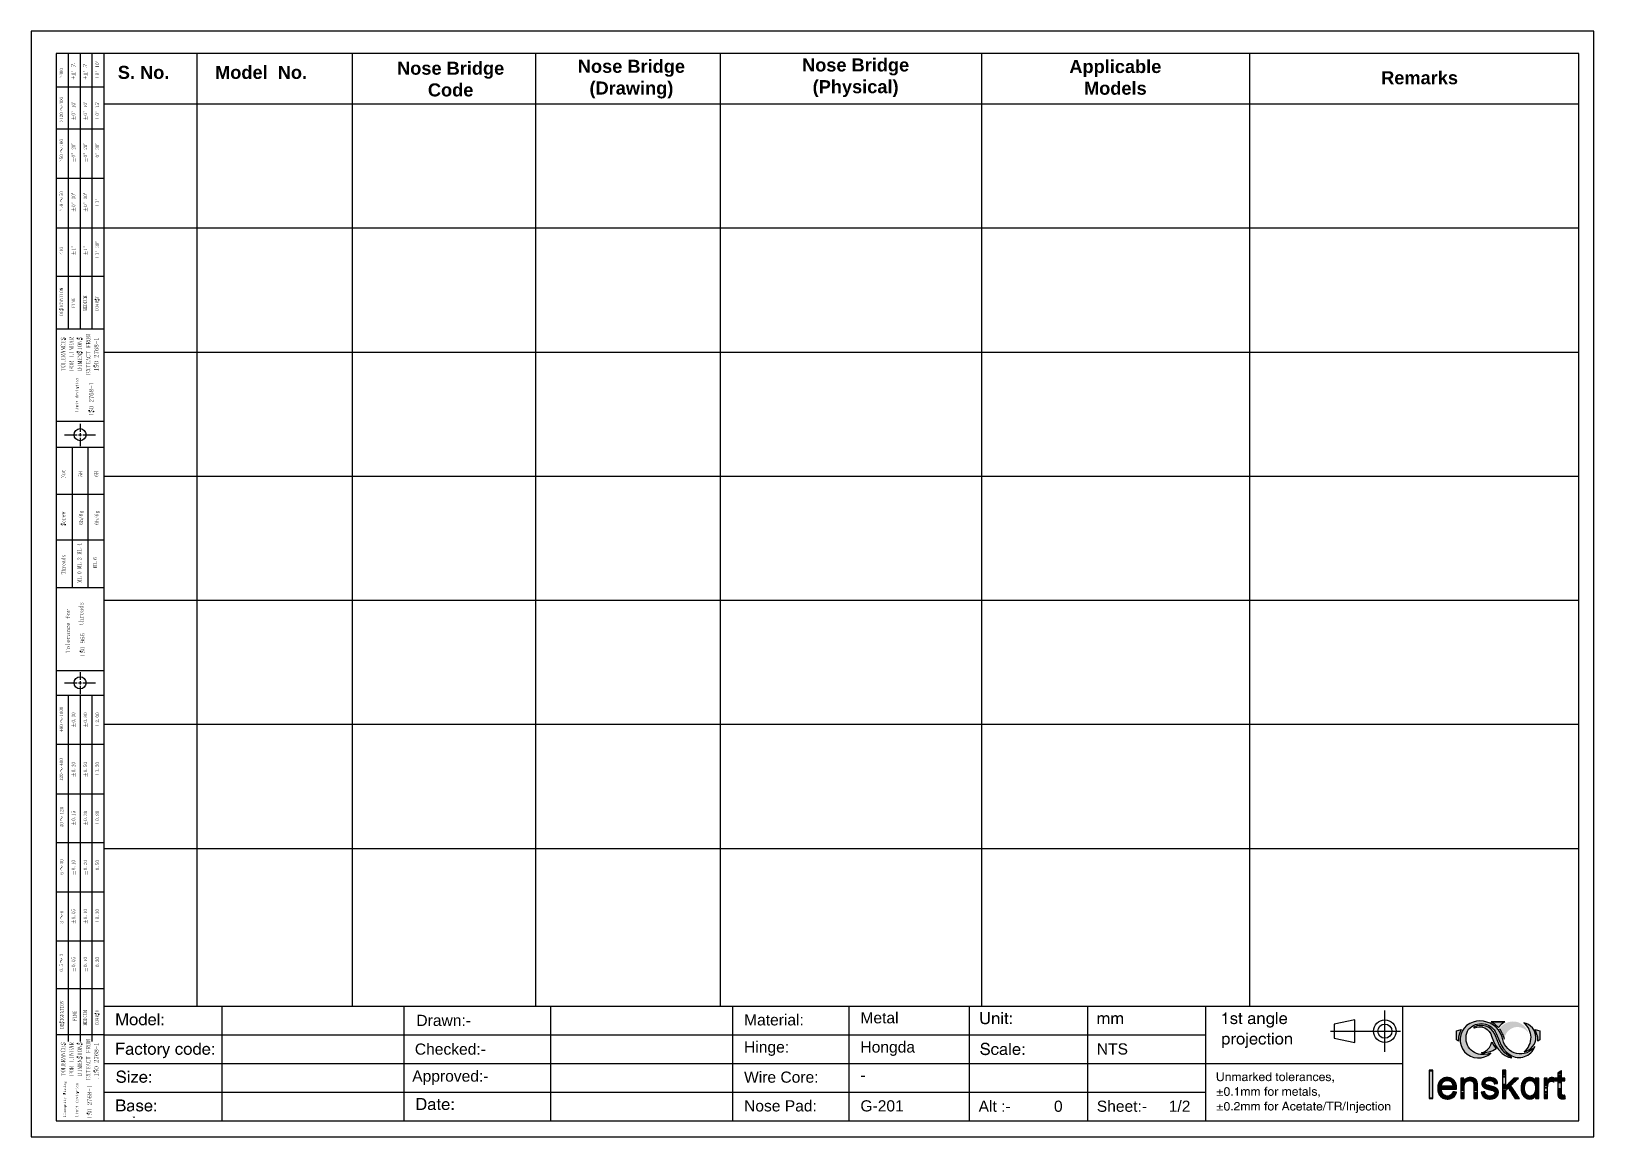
# Model space of a CAD drawing. Header units: inches. Extents: x 3613 to 8393, y -2205 to -794.
# Drawn here: x 3613.2 to 4033.2, y -2204.9 to -1907.9 of the extents above; entities that cross this region are included whole.
import ezdxf

# ---------------------------------------------------------------- set-up
doc = ezdxf.new("R2010")
doc.units = ezdxf.units.IN
doc.header["$MEASUREMENT"] = 0
doc.styles.get("Standard").update_dxf_attribs({"font": 'arial.ttf'})

msp = doc.modelspace()

# ---------------------------------------------------------------- texts
at = {"width": 34.34827, "attachment_point": 5}
for s, insert, char_height in [('{\\fArial|b1|i0|c0|p34;Nose Bridge (Physical)}', (3834.811, -1920.348), 3.5), ('{\\fArial|b1|i0|c0|p34;S. No.}', (3643.413, -1918.92), 3.5), ('{\\fArial|b1|i0|c0|p34;Model  No.}', (3674.999, -1918.92), 3.5), ('{\\fArial|b1|i0|c0|p34;Nose Bridge Code}', (3725.956, -1920.72), 3.5), ('{\\fArial|b1|i0|c0|p34;Nose Bridge (Drawing)}', (3774.547, -1920.72), 3.5), ('{\\fArial|b1|i0|c0|p34;Applicable Models}', (3904.626, -1920.263), 3.5), ('{\\fArial|b1|i0|c0|p34;Remarks}', (3986.405, -1920.368), 3.5), ('\\pxql;Metal ', (3853.279, -2172.916), 2.99966), ('Drawn:-', (3724.082, -2173.615), 2.9997), ('\\pxql;Material:', (3822.003, -2173.471), 2.99966), ('Checked:-', (3725.879, -2181.333), 2.9997), ('\\pxql;Hinge:', (3822.003, -2181.189), 2.99966), ('\\pxql;Hongda', (3853.279, -2181.189), 2.99966), ('\\pxql;NTS', (3916.82, -2181.288), 2.9997), ('Approved:-', (3725.879, -2189.005), 2.9997), ('\\pxql; Wire Core:', (3820.835, -2188.861), 2.99966), ('\\pxql;-', (3853.279, -2188.306), 2.9997), ('\\pxql;Nose Pad:', (3822.003, -2196.579), 2.99966), ('\\pxql;G-201', (3853.279, -2196.579), 2.99966), ('\\pxql;Alt :-          0', (3885.046, -2196.678), 2.99966), ('\\pxql;Sheet:-     1/2', (3916.82, -2196.678), 2.99966)]:
    msp.add_mtext(s, dxfattribs=dict(at, insert=insert, char_height=char_height))

# ---------------------------------------------------------------- blocks, each defined once
blk = doc.blocks.new('fr')
at = {"transparency": 33554559}
for points in [[(1488.16, -437.24), (1488.16, -444.82), (1489.15, -444.82), (1489.15, -437.24)], [(1498.94, -439.18), (1498.94, -439.23), (1498.72, -439.23), (1498.67, -439.27), (1498.58, -439.27), (1498.54, -439.32), (1498.45, -439.32), (1498.4, -439.36), (1498.31, -439.41), (1498.27, -439.41), (1498.22, -439.45), (1498.18, -439.45), (1498.09, -439.54), (1498.04, -439.54), (1497.95, -439.59), (1497.95, -439.63), (1497.9, -439.63), (1497.86, -439.68), (1497.86, -439.72), (1497.81, -439.72), (1497.81, -439.77), (1497.77, -439.77), (1497.77, -439.81), (1497.72, -439.86), (1497.68, -439.86), (1497.68, -439.9), (1497.63, -439.9), (1497.63, -439.95), (1497.59, -439.95), (1497.59, -439.99), (1497.54, -440.04), (1497.54, -440.08), (1497.5, -440.08), (1497.5, -439.32), (1496.69, -439.32), (1496.69, -444.82), (1497.59, -444.82), (1497.59, -441.8), (1497.63, -441.8), (1497.63, -441.26), (1497.68, -441.21), (1497.68, -441.03), (1497.72, -441.03), (1497.72, -440.85), (1497.81, -440.67), (1497.86, -440.62), (1497.86, -440.58), (1497.95, -440.49), (1497.95, -440.44), (1497.99, -440.44), (1498.04, -440.4), (1498.04, -440.35), (1498.09, -440.35), (1498.22, -440.22), (1498.27, -440.22), (1498.31, -440.17), (1498.4, -440.17), (1498.49, -440.08), (1498.58, -440.08), (1498.63, -440.04), (1498.76, -440.04), (1498.81, -439.99), (1499.35, -439.99), (1499.39, -440.04), (1499.53, -440.04), (1499.53, -440.08), (1499.62, -440.08), (1499.66, -440.13), (1499.71, -440.13), (1499.71, -440.17), (1499.8, -440.17), (1499.8, -440.22), (1499.85, -440.22), (1499.89, -440.26), (1499.89, -440.31), (1499.94, -440.31), (1499.98, -440.35), (1499.98, -440.4), (1500.07, -440.49), (1500.07, -440.53), (1500.12, -440.58), (1500.12, -440.67), (1500.21, -440.85), (1500.21, -444.82), (1501.15, -444.82), (1501.15, -440.76), (1501.11, -440.67), (1501.11, -440.49), (1501.06, -440.44), (1501.06, -440.31), (1501.02, -440.26), (1501.02, -440.17), (1500.97, -440.17), (1500.97, -440.04), (1500.93, -440.04), (1500.93, -439.99), (1500.88, -439.95), (1500.88, -439.9), (1500.84, -439.9), (1500.84, -439.86), (1500.79, -439.81), (1500.79, -439.77), (1500.75, -439.77), (1500.75, -439.72), (1500.7, -439.72), (1500.7, -439.68), (1500.66, -439.63), (1500.61, -439.63), (1500.61, -439.59), (1500.52, -439.54), (1500.48, -439.54), (1500.39, -439.45), (1500.34, -439.45), (1500.3, -439.41), (1500.25, -439.41), (1500.16, -439.36), (1500.12, -439.36), (1500.12, -439.32), (1500.03, -439.32), (1499.98, -439.27), (1499.85, -439.27), (1499.85, -439.23), (1499.57, -439.23), (1499.53, -439.18)], [(1504.04, -439.18), (1504, -439.23), (1503.77, -439.23), (1503.59, -439.32), (1503.46, -439.32), (1503.41, -439.36), (1503.37, -439.36), (1503.09, -439.5), (1503.05, -439.54), (1503, -439.54), (1502.82, -439.72), (1502.78, -439.72), (1502.78, -439.77), (1502.64, -439.9), (1502.64, -439.95), (1502.6, -439.95), (1502.6, -440.04), (1502.55, -440.04), (1502.55, -440.13), (1502.51, -440.13), (1502.51, -440.22), (1502.46, -440.22), (1502.46, -440.35), (1502.42, -440.35), (1502.42, -440.53), (1502.37, -440.53), (1502.37, -441.08), (1502.42, -441.12), (1502.42, -441.26), (1502.46, -441.26), (1502.46, -441.35), (1502.51, -441.35), (1502.51, -441.44), (1502.55, -441.44), (1502.55, -441.48), (1502.6, -441.53), (1502.6, -441.57), (1502.64, -441.57), (1502.64, -441.62), (1502.69, -441.62), (1502.69, -441.66), (1502.73, -441.66), (1502.73, -441.71), (1502.78, -441.71), (1502.78, -441.75), (1502.82, -441.75), (1502.82, -441.8), (1502.87, -441.8), (1502.87, -441.84), (1502.91, -441.84), (1502.91, -441.89), (1502.96, -441.89), (1503, -441.93), (1503.05, -441.93), (1503.05, -441.98), (1503.14, -441.98), (1503.14, -442.02), (1503.23, -442.02), (1503.32, -442.11), (1503.41, -442.11), (1503.41, -442.16), (1503.5, -442.16), (1503.55, -442.2), (1503.64, -442.2), (1503.68, -442.25), (1503.82, -442.25), (1503.86, -442.29), (1503.95, -442.29), (1504, -442.34), (1504.18, -442.34), (1504.18, -442.38), (1504.36, -442.38), (1504.36, -442.43), (1504.45, -442.43), (1504.54, -442.48), (1504.63, -442.48), (1504.67, -442.52), (1504.76, -442.52), (1504.85, -442.57), (1504.95, -442.57), (1505.04, -442.61), (1505.26, -442.66), (1505.31, -442.7), (1505.4, -442.7), (1505.4, -442.75), (1505.49, -442.75), (1505.53, -442.79), (1505.58, -442.79), (1505.58, -442.84), (1505.62, -442.84), (1505.71, -442.93), (1505.71, -442.97), (1505.76, -443.02), (1505.76, -443.06), (1505.8, -443.06), (1505.8, -443.29), (1505.85, -443.29), (1505.8, -443.33), (1505.8, -443.51), (1505.76, -443.51), (1505.76, -443.6), (1505.71, -443.65), (1505.71, -443.69), (1505.67, -443.69), (1505.67, -443.78), (1505.62, -443.78), (1505.58, -443.83), (1505.58, -443.87), (1505.53, -443.87), (1505.53, -443.92), (1505.49, -443.92), (1505.44, -443.96), (1505.4, -443.96), (1505.35, -444.01), (1505.31, -444.01), (1505.31, -444.05), (1505.22, -444.05), (1505.17, -444.1), (1504.99, -444.1), (1504.95, -444.15), (1504.13, -444.15), (1504.09, -444.1), (1503.95, -444.1), (1503.95, -444.05), (1503.82, -444.05), (1503.82, -444.01), (1503.77, -444.01), (1503.73, -443.96), (1503.68, -443.96), (1503.64, -443.92), (1503.59, -443.92), (1503.59, -443.87), (1503.55, -443.87), (1503.5, -443.83), (1503.5, -443.78), (1503.46, -443.78), (1503.46, -443.74), (1503.41, -443.74), (1503.41, -443.69), (1503.37, -443.69), (1503.37, -443.65), (1503.32, -443.6), (1503.32, -443.56), (1503.28, -443.51), (1503.28, -443.42), (1503.23, -443.42), (1503.23, -443.33), (1503.19, -443.33), (1503.19, -443.2), (1503.14, -443.15), (1503.14, -443.02), (1502.96, -443.02), (1502.91, -443.06), (1502.73, -443.06), (1502.69, -443.11), (1502.46, -443.11), (1502.37, -443.15), (1502.19, -443.15), (1502.19, -443.2), (1502.24, -443.2), (1502.24, -443.38), (1502.28, -443.38), (1502.28, -443.51), (1502.33, -443.56), (1502.33, -443.65), (1502.37, -443.69), (1502.37, -443.78), (1502.42, -443.78), (1502.42, -443.87), (1502.46, -443.87), (1502.46, -443.92), (1502.51, -443.96), (1502.51, -444.05), (1502.55, -444.05), (1502.55, -444.1), (1502.6, -444.1), (1502.6, -444.15), (1502.64, -444.15), (1502.64, -444.24), (1502.69, -444.24), (1502.78, -444.33), (1502.78, -444.37), (1502.82, -444.37), (1502.87, -444.42), (1502.87, -444.46), (1502.91, -444.46), (1502.91, -444.51), (1502.96, -444.51), (1503, -444.55), (1503.05, -444.55), (1503.09, -444.6), (1503.19, -444.64), (1503.23, -444.69), (1503.28, -444.69), (1503.41, -444.73), (1503.46, -444.78), (1504, -444.91), (1504.22, -444.91), (1504.4, -444.96), (1504.63, -444.96), (1504.81, -444.91), (1505.04, -444.91), (1505.4, -444.82), (1505.44, -444.82), (1505.58, -444.78), (1505.62, -444.73), (1505.76, -444.69), (1505.8, -444.69), (1505.89, -444.64), (1505.94, -444.6), (1506.03, -444.55), (1506.07, -444.51), (1506.12, -444.51), (1506.12, -444.46), (1506.16, -444.46), (1506.21, -444.42), (1506.21, -444.37), (1506.25, -444.37), (1506.39, -444.24), (1506.39, -444.19), (1506.43, -444.19), (1506.43, -444.15), (1506.48, -444.15), (1506.48, -444.1), (1506.52, -444.1), (1506.52, -444.01), (1506.57, -444.01), (1506.57, -443.96), (1506.62, -443.92), (1506.62, -443.87), (1506.66, -443.87), (1506.66, -443.74), (1506.71, -443.74), (1506.71, -443.6), (1506.75, -443.6), (1506.75, -443.33), (1506.8, -443.29), (1506.8, -443.06), (1506.75, -443.06), (1506.75, -442.79), (1506.71, -442.79), (1506.71, -442.66), (1506.66, -442.61), (1506.66, -442.57), (1506.62, -442.52), (1506.62, -442.48), (1506.57, -442.43), (1506.57, -442.38), (1506.52, -442.38), (1506.52, -442.34), (1506.48, -442.34), (1506.48, -442.25), (1506.43, -442.25), (1506.39, -442.2), (1506.34, -442.2), (1506.34, -442.16), (1506.3, -442.16), (1506.3, -442.11), (1506.25, -442.11), (1506.21, -442.02), (1506.12, -442.02), (1506.12, -441.98), (1506.07, -441.98), (1506.03, -441.93), (1505.98, -441.93), (1505.94, -441.89), (1505.89, -441.89), (1505.85, -441.84), (1505.76, -441.84), (1505.71, -441.8), (1505.62, -441.8), (1505.58, -441.75), (1505.49, -441.75), (1505.44, -441.71), (1505.31, -441.71), (1505.31, -441.66), (1505.17, -441.66), (1505.13, -441.62), (1504.99, -441.62), (1504.95, -441.57), (1504.85, -441.57), (1504.85, -441.53), (1504.72, -441.53), (1504.67, -441.48), (1504.49, -441.48), (1504.49, -441.44), (1504.36, -441.44), (1504.31, -441.39), (1504.22, -441.39), (1504.22, -441.35), (1504.04, -441.35), (1504.04, -441.3), (1503.86, -441.3), (1503.77, -441.26), (1503.73, -441.26), (1503.73, -441.21), (1503.64, -441.21), (1503.55, -441.12), (1503.5, -441.12), (1503.46, -441.08), (1503.46, -441.03), (1503.41, -441.03), (1503.37, -440.94), (1503.32, -440.9), (1503.32, -440.81), (1503.28, -440.81), (1503.28, -440.49), (1503.32, -440.44), (1503.32, -440.4), (1503.37, -440.35), (1503.37, -440.31), (1503.41, -440.31), (1503.46, -440.26), (1503.46, -440.22), (1503.5, -440.22), (1503.59, -440.13), (1503.64, -440.13), (1503.64, -440.08), (1503.73, -440.08), (1503.73, -440.04), (1503.86, -440.04), (1503.91, -439.99), (1504.13, -439.99), (1504.18, -439.95), (1504.72, -439.95), (1504.76, -439.99), (1504.95, -439.99), (1504.99, -440.04), (1505.08, -440.04), (1505.08, -440.08), (1505.17, -440.08), (1505.17, -440.13), (1505.22, -440.13), (1505.26, -440.17), (1505.31, -440.17), (1505.31, -440.22), (1505.35, -440.22), (1505.44, -440.31), (1505.44, -440.35), (1505.49, -440.35), (1505.49, -440.4), (1505.53, -440.44), (1505.53, -440.49), (1505.58, -440.53), (1505.58, -440.58), (1505.62, -440.62), (1505.62, -440.81), (1505.67, -440.81), (1505.67, -440.85), (1505.85, -440.85), (1505.85, -440.81), (1506.16, -440.81), (1506.21, -440.76), (1506.52, -440.76), (1506.52, -440.72), (1506.57, -440.72), (1506.57, -440.62), (1506.52, -440.62), (1506.52, -440.44), (1506.48, -440.4), (1506.48, -440.26), (1506.43, -440.26), (1506.43, -440.17), (1506.39, -440.13), (1506.39, -440.04), (1506.34, -440.04), (1506.34, -439.99), (1506.3, -439.99), (1506.3, -439.9), (1506.25, -439.9), (1506.25, -439.86), (1506.07, -439.68), (1505.98, -439.63), (1505.89, -439.54), (1505.8, -439.5), (1505.76, -439.45), (1505.71, -439.45), (1505.53, -439.36), (1505.44, -439.36), (1505.4, -439.32), (1505.31, -439.32), (1505.17, -439.27), (1505.08, -439.23), (1504.81, -439.23), (1504.76, -439.18)], [(1520.97, -439.18), (1520.92, -439.23), (1520.79, -439.23), (1520.74, -439.27), (1520.65, -439.27), (1520.65, -439.32), (1520.61, -439.32), (1520.56, -439.36), (1520.52, -439.36), (1520.52, -439.41), (1520.47, -439.41), (1520.24, -439.63), (1520.24, -439.68), (1520.2, -439.68), (1520.2, -439.72), (1520.11, -439.81), (1520.11, -439.86), (1520.06, -439.86), (1520.06, -439.9), (1520.02, -439.95), (1520.02, -439.99), (1519.97, -440.04), (1519.97, -440.08), (1519.93, -440.13), (1519.93, -439.32), (1519.07, -439.32), (1519.07, -444.82), (1520.02, -444.82), (1520.02, -441.57), (1520.06, -441.48), (1520.06, -441.17), (1520.2, -440.76), (1520.29, -440.62), (1520.34, -440.53), (1520.34, -440.49), (1520.43, -440.44), (1520.47, -440.4), (1520.52, -440.35), (1520.52, -440.31), (1520.56, -440.31), (1520.61, -440.26), (1520.65, -440.26), (1520.65, -440.22), (1520.74, -440.22), (1520.79, -440.17), (1521.01, -440.17), (1521.06, -440.13), (1521.19, -440.13), (1521.19, -440.17), (1521.42, -440.17), (1521.46, -440.22), (1521.51, -440.22), (1521.51, -440.26), (1521.6, -440.26), (1521.64, -440.31), (1521.69, -440.31), (1521.73, -440.35), (1521.78, -440.31), (1521.78, -440.22), (1521.82, -440.22), (1521.82, -440.13), (1521.87, -440.08), (1521.87, -439.99), (1521.91, -439.95), (1521.91, -439.86), (1521.96, -439.86), (1521.96, -439.77), (1522.01, -439.72), (1522.01, -439.63), (1522.05, -439.59), (1522.05, -439.45), (1521.96, -439.45), (1521.96, -439.41), (1521.91, -439.41), (1521.87, -439.36), (1521.82, -439.36), (1521.78, -439.32), (1521.69, -439.32), (1521.69, -439.27), (1521.6, -439.27), (1521.51, -439.23), (1521.33, -439.23), (1521.33, -439.18)], [(1523.72, -437.38), (1523.68, -437.42), (1523.63, -437.42), (1523.63, -437.47), (1523.58, -437.47), (1523.49, -437.51), (1523.45, -437.56), (1523.36, -437.6), (1523.31, -437.6), (1523.22, -437.69), (1523.18, -437.69), (1523.04, -437.83), (1522.95, -437.83), (1522.91, -437.87), (1522.86, -437.87), (1522.86, -437.92), (1522.82, -437.92), (1522.82, -439.32), (1522.1, -439.32), (1522.1, -440.04), (1522.82, -440.04), (1522.82, -444.01), (1522.86, -444.01), (1522.86, -444.19), (1522.91, -444.24), (1522.91, -444.33), (1522.95, -444.37), (1522.95, -444.42), (1523.04, -444.51), (1523.04, -444.55), (1523.09, -444.55), (1523.22, -444.69), (1523.4, -444.78), (1523.49, -444.78), (1523.54, -444.82), (1523.63, -444.82), (1523.68, -444.87), (1524.53, -444.87), (1524.58, -444.82), (1524.71, -444.82), (1524.76, -444.78), (1524.8, -444.78), (1524.76, -444.73), (1524.76, -444.51), (1524.71, -444.46), (1524.71, -444.24), (1524.67, -444.19), (1524.67, -443.96), (1524.58, -443.96), (1524.53, -444.01), (1524.08, -444.01), (1524.08, -443.96), (1523.95, -443.96), (1523.9, -443.92), (1523.9, -443.87), (1523.86, -443.87), (1523.86, -443.83), (1523.81, -443.83), (1523.81, -443.78), (1523.77, -443.78), (1523.77, -443.69), (1523.72, -443.69), (1523.72, -440.04), (1524.67, -440.04), (1524.67, -439.32), (1523.72, -439.32)]]:
    blk.add_hatch(color=256, dxfattribs=at).paths.add_polyline_path(points)
h = blk.add_hatch(color=256, dxfattribs=at)
h.paths.add_polyline_path([(1495.51, -441.57), (1495.51, -441.26), (1495.47, -441.26), (1495.47, -441.12), (1495.42, -441.03), (1495.42, -440.94), (1495.38, -440.9), (1495.38, -440.81), (1495.33, -440.76), (1495.33, -440.67), (1495.29, -440.62), (1495.24, -440.53), (1495.24, -440.44), (1495.2, -440.4), (1495.2, -440.35), (1495.15, -440.35), (1495.11, -440.26), (1495.11, -440.22), (1495.02, -440.13), (1495.02, -440.08), (1494.97, -440.08), (1494.97, -440.04), (1494.93, -440.04), (1494.93, -439.99), (1494.88, -439.99), (1494.88, -439.95), (1494.61, -439.68), (1494.56, -439.68), (1494.47, -439.59), (1494.43, -439.59), (1494.34, -439.5), (1494.29, -439.5), (1494.2, -439.45), (1494.16, -439.41), (1494.07, -439.36), (1493.98, -439.36), (1493.93, -439.32), (1493.84, -439.27), (1493.8, -439.27), (1493.66, -439.23), (1493.44, -439.23), (1493.3, -439.18), (1492.71, -439.18), (1492.62, -439.23), (1492.44, -439.23), (1492.31, -439.27), (1492.26, -439.27), (1492.13, -439.32), (1492.13, -439.36), (1491.99, -439.36), (1491.95, -439.41), (1491.86, -439.45), (1491.81, -439.5), (1491.72, -439.5), (1491.63, -439.59), (1491.5, -439.68), (1491.41, -439.77), (1491.36, -439.77), (1491.36, -439.81), (1491.32, -439.81), (1491.32, -439.86), (1491.27, -439.86), (1491.23, -439.9), (1491.23, -439.95), (1491.18, -439.95), (1491.18, -439.99), (1491.13, -439.99), (1491.13, -440.04), (1491.09, -440.04), (1491.09, -440.08), (1491.04, -440.13), (1491.04, -440.17), (1491, -440.17), (1491, -440.26), (1490.95, -440.26), (1490.91, -440.35), (1490.91, -440.4), (1490.86, -440.4), (1490.86, -440.44), (1490.82, -440.49), (1490.82, -440.53), (1490.77, -440.62), (1490.73, -440.67), (1490.73, -440.76), (1490.68, -440.76), (1490.68, -440.85), (1490.64, -440.9), (1490.64, -441.03), (1490.59, -441.03), (1490.59, -441.21), (1490.55, -441.26), (1490.55, -441.53), (1490.5, -441.57), (1490.5, -442.66), (1490.55, -442.79), (1490.55, -442.88), (1490.59, -442.97), (1490.59, -443.11), (1490.64, -443.15), (1490.64, -443.29), (1490.68, -443.29), (1490.68, -443.38), (1490.73, -443.42), (1490.77, -443.51), (1490.77, -443.6), (1490.82, -443.6), (1490.82, -443.69), (1490.86, -443.69), (1490.86, -443.78), (1490.91, -443.78), (1490.91, -443.83), (1491, -443.92), (1491, -443.96), (1491.04, -443.96), (1491.04, -444.01), (1491.09, -444.05), (1491.13, -444.05), (1491.13, -444.15), (1491.18, -444.15), (1491.18, -444.19), (1491.23, -444.19), (1491.23, -444.24), (1491.27, -444.24), (1491.32, -444.33), (1491.36, -444.37), (1491.45, -444.42), (1491.5, -444.46), (1491.59, -444.51), (1491.63, -444.55), (1491.72, -444.6), (1491.77, -444.6), (1491.86, -444.64), (1491.9, -444.69), (1491.99, -444.73), (1492.04, -444.73), (1492.31, -444.82), (1492.35, -444.82), (1492.62, -444.91), (1492.94, -444.91), (1492.99, -444.96), (1493.26, -444.96), (1493.3, -444.91), (1493.62, -444.91), (1493.71, -444.87), (1493.75, -444.87), (1494.02, -444.78), (1494.07, -444.78), (1494.16, -444.73), (1494.2, -444.73), (1494.29, -444.69), (1494.34, -444.64), (1494.43, -444.6), (1494.47, -444.6), (1494.56, -444.55), (1494.61, -444.51), (1494.7, -444.46), (1494.75, -444.42), (1494.84, -444.37), (1494.88, -444.33), (1494.93, -444.24), (1494.97, -444.24), (1494.97, -444.19), (1495.02, -444.19), (1495.02, -444.15), (1495.06, -444.15), (1495.06, -444.1), (1495.15, -444.01), (1495.15, -443.96), (1495.2, -443.96), (1495.2, -443.92), (1495.24, -443.87), (1495.24, -443.83), (1495.29, -443.83), (1495.29, -443.74), (1495.33, -443.69), (1495.42, -443.51), (1495.42, -443.42), (1495.47, -443.42), (1495.47, -443.29), (1495.51, -443.29), (1495.51, -443.15), (1495.38, -443.15), (1495.29, -443.11), (1495.06, -443.11), (1494.97, -443.06), (1494.66, -443.06), (1494.61, -443.02), (1494.56, -443.02), (1494.56, -443.11), (1494.52, -443.11), (1494.52, -443.2), (1494.47, -443.2), (1494.47, -443.29), (1494.43, -443.33), (1494.43, -443.38), (1494.38, -443.42), (1494.29, -443.6), (1494.25, -443.6), (1494.2, -443.69), (1494.16, -443.74), (1494.16, -443.78), (1494.11, -443.78), (1494.11, -443.83), (1494.07, -443.83), (1493.98, -443.92), (1493.93, -443.92), (1493.89, -443.96), (1493.84, -443.96), (1493.84, -444.01), (1493.8, -444.01), (1493.75, -444.05), (1493.66, -444.05), (1493.62, -444.1), (1493.53, -444.1), (1493.48, -444.15), (1492.71, -444.15), (1492.71, -444.1), (1492.58, -444.1), (1492.58, -444.05), (1492.44, -444.05), (1492.44, -444.01), (1492.35, -444.01), (1492.35, -443.96), (1492.31, -443.96), (1492.26, -443.92), (1492.22, -443.92), (1492.13, -443.83), (1492.08, -443.83), (1492.08, -443.78), (1492.04, -443.78), (1492.04, -443.74), (1491.99, -443.69), (1491.95, -443.69), (1491.86, -443.51), (1491.81, -443.51), (1491.77, -443.42), (1491.72, -443.38), (1491.72, -443.29), (1491.68, -443.29), (1491.68, -443.2), (1491.63, -443.2), (1491.63, -443.11), (1491.59, -443.11), (1491.59, -442.97), (1491.54, -442.88), (1491.54, -442.84), (1491.5, -442.79), (1491.5, -442.48), (1491.45, -442.48), (1491.45, -442.29), (1495.56, -442.29), (1495.56, -441.57)])
h.paths.add_polyline_path([(1494.56, -441.26), (1494.56, -441.53), (1491.5, -441.53), (1491.5, -441.35), (1491.54, -441.35), (1491.54, -441.12), (1491.59, -441.12), (1491.59, -441.03), (1491.63, -440.99), (1491.63, -440.9), (1491.68, -440.85), (1491.68, -440.81), (1491.72, -440.76), (1491.72, -440.72), (1491.77, -440.67), (1491.77, -440.62), (1491.81, -440.62), (1491.86, -440.53), (1491.9, -440.49), (1491.9, -440.44), (1491.99, -440.4), (1491.99, -440.35), (1492.04, -440.35), (1492.08, -440.26), (1492.13, -440.26), (1492.22, -440.17), (1492.26, -440.17), (1492.31, -440.13), (1492.35, -440.13), (1492.35, -440.08), (1492.44, -440.08), (1492.44, -440.04), (1492.53, -440.04), (1492.58, -439.99), (1492.71, -439.99), (1492.8, -439.95), (1493.35, -439.95), (1493.39, -439.99), (1493.53, -439.99), (1493.57, -440.04), (1493.66, -440.04), (1493.71, -440.08), (1493.75, -440.08), (1493.8, -440.13), (1493.84, -440.13), (1493.89, -440.17), (1493.98, -440.22), (1493.98, -440.26), (1494.02, -440.26), (1494.07, -440.35), (1494.11, -440.35), (1494.11, -440.4), (1494.16, -440.4), (1494.2, -440.44), (1494.2, -440.49), (1494.25, -440.53), (1494.29, -440.62), (1494.34, -440.62), (1494.34, -440.67), (1494.38, -440.72), (1494.38, -440.76), (1494.43, -440.81), (1494.43, -440.9), (1494.47, -440.94), (1494.47, -441.03), (1494.52, -441.12), (1494.52, -441.26)], flags=0)
h = blk.add_hatch(color=256, dxfattribs=at)
h.paths.add_polyline_path([(1510.54, -441.98), (1510.54, -441.93), (1510.5, -441.93), (1510.5, -441.84), (1510.45, -441.84), (1510.41, -441.75), (1510.36, -441.71), (1510.36, -441.66), (1510.32, -441.66), (1510.32, -441.57), (1510.27, -441.57), (1510.27, -441.53), (1510.23, -441.48), (1510.23, -441.44), (1510.18, -441.44), (1510.18, -441.39), (1510.14, -441.35), (1510.14, -441.3), (1510.18, -441.3), (1510.63, -440.85), (1510.68, -440.85), (1510.68, -440.81), (1510.72, -440.81), (1510.72, -440.76), (1510.77, -440.76), (1510.81, -440.72), (1510.86, -440.62), (1510.9, -440.58), (1510.99, -440.53), (1510.99, -440.49), (1511.08, -440.44), (1511.08, -440.4), (1511.13, -440.35), (1511.17, -440.35), (1511.17, -440.31), (1511.22, -440.26), (1511.26, -440.26), (1511.26, -440.22), (1511.31, -440.22), (1511.35, -440.17), (1511.35, -440.13), (1511.4, -440.13), (1511.4, -440.08), (1511.44, -440.08), (1511.49, -440.04), (1511.49, -439.99), (1511.53, -439.99), (1511.53, -439.95), (1511.58, -439.95), (1511.58, -439.9), (1511.62, -439.9), (1511.94, -439.59), (1511.99, -439.54), (1512.03, -439.54), (1512.03, -439.5), (1512.08, -439.5), (1512.08, -439.45), (1512.12, -439.41), (1512.17, -439.41), (1512.17, -439.36), (1512.21, -439.36), (1512.21, -439.32), (1510.99, -439.32), (1510.99, -439.36), (1510.95, -439.41), (1510.9, -439.41), (1510.9, -439.45), (1510.86, -439.45), (1510.86, -439.5), (1510.81, -439.5), (1510.81, -439.54), (1510.72, -439.63), (1510.68, -439.63), (1510.68, -439.68), (1510.63, -439.68), (1510.63, -439.72), (1510.45, -439.9), (1510.41, -439.9), (1510.41, -439.95), (1510.36, -439.95), (1510.36, -439.99), (1510.14, -440.22), (1510.14, -440.26), (1510.09, -440.26), (1509.95, -440.4), (1509.95, -440.44), (1509.86, -440.49), (1509.86, -440.53), (1509.82, -440.53), (1509.73, -440.62), (1509.68, -440.72), (1509.59, -440.76), (1509.59, -440.81), (1509.55, -440.81), (1509.55, -440.85), (1509.5, -440.85), (1509.28, -441.08), (1509.28, -441.12), (1509.23, -441.12), (1509.23, -441.17), (1509.19, -441.17), (1509.19, -441.21), (1509.14, -441.21), (1509.1, -441.26), (1509.1, -441.3), (1509.05, -441.3), (1509.05, -441.35), (1509.01, -441.35), (1509.01, -441.39), (1508.96, -441.39), (1508.96, -441.44), (1508.92, -441.44), (1508.92, -441.48), (1508.87, -441.48), (1508.87, -441.53), (1508.83, -441.53), (1508.83, -437.24), (1507.88, -437.24), (1507.88, -444.82), (1508.83, -444.82), (1508.83, -442.61), (1508.87, -442.61), (1508.87, -442.57), (1508.96, -442.48), (1509.05, -442.43), (1509.05, -442.38), (1509.14, -442.29), (1509.28, -442.2), (1509.46, -442.02), (1509.5, -442.02), (1509.55, -442.07), (1509.55, -442.11), (1509.59, -442.16), (1509.59, -442.2), (1509.64, -442.2), (1509.64, -442.25), (1509.68, -442.29), (1509.68, -442.34), (1509.73, -442.34), (1509.73, -442.38), (1509.77, -442.43), (1509.82, -442.52), (1509.82, -442.57), (1509.86, -442.57), (1509.86, -442.61), (1509.91, -442.66), (1509.91, -442.7), (1510, -442.79), (1510.05, -442.88), (1510.09, -442.93), (1510.09, -442.97), (1510.18, -443.06), (1510.18, -443.11), (1510.27, -443.2), (1510.27, -443.24), (1510.32, -443.29), (1510.36, -443.33), (1510.36, -443.38), (1510.41, -443.38), (1510.41, -443.42), (1510.45, -443.51), (1510.5, -443.51), (1510.5, -443.56), (1510.54, -443.6), (1510.54, -443.65), (1510.59, -443.69), (1510.59, -443.74), (1510.63, -443.74), (1510.63, -443.78), (1510.68, -443.83), (1510.68, -443.87), (1510.72, -443.87), (1510.72, -443.92), (1510.77, -443.96), (1510.77, -444.01), (1510.81, -444.01), (1510.81, -444.1), (1510.86, -444.1), (1510.86, -444.15), (1510.9, -444.15), (1510.9, -444.24), (1510.95, -444.24), (1510.95, -444.28), (1510.99, -444.33), (1510.99, -444.37), (1511.04, -444.37), (1511.04, -444.42), (1511.08, -444.46), (1511.08, -444.51), (1511.13, -444.51), (1511.13, -444.6), (1511.17, -444.6), (1511.17, -444.64), (1511.22, -444.64), (1511.22, -444.73), (1511.26, -444.73), (1511.26, -444.78), (1511.31, -444.78), (1511.31, -444.82), (1512.44, -444.82), (1512.44, -444.78), (1512.39, -444.73), (1512.39, -444.69), (1512.35, -444.69), (1512.35, -444.64), (1512.3, -444.64), (1512.3, -444.6), (1512.26, -444.55), (1512.26, -444.51), (1512.21, -444.46), (1512.21, -444.42), (1512.17, -444.37), (1512.12, -444.37), (1512.12, -444.28), (1512.08, -444.28), (1512.08, -444.24), (1512.03, -444.19), (1512.03, -444.15), (1511.99, -444.15), (1511.99, -444.1), (1511.94, -444.05), (1511.94, -444.01), (1511.9, -444.01), (1511.9, -443.96), (1511.85, -443.92), (1511.85, -443.87), (1511.81, -443.87), (1511.81, -443.83), (1511.76, -443.78), (1511.76, -443.74), (1511.71, -443.74), (1511.71, -443.69), (1511.67, -443.65), (1511.67, -443.6), (1511.58, -443.51), (1511.53, -443.42), (1511.49, -443.42), (1511.49, -443.33), (1511.4, -443.24), (1511.4, -443.2), (1511.35, -443.15), (1511.31, -443.15), (1511.31, -443.06), (1511.17, -442.93), (1511.17, -442.88), (1511.13, -442.79), (1511.08, -442.79), (1511.08, -442.75), (1510.95, -442.61), (1510.95, -442.52), (1510.9, -442.52), (1510.86, -442.43), (1510.81, -442.38), (1510.81, -442.34), (1510.77, -442.34), (1510.77, -442.25), (1510.72, -442.2), (1510.68, -442.2), (1510.68, -442.11), (1510.59, -442.02), (1510.59, -441.98)])
h.paths.add_polyline_path([(1509.05, -441.71), (1508.96, -441.66), (1509.01, -441.66)], flags=0)
h.paths.add_polyline_path([(1509.41, -441.98), (1509.37, -441.93), (1509.41, -441.93)], flags=0)
h = blk.add_hatch(color=256, dxfattribs=at)
h.paths.add_polyline_path([(1513.25, -443.65), (1513.25, -443.74), (1513.29, -443.74), (1513.29, -443.83), (1513.34, -443.83), (1513.34, -443.87), (1513.38, -443.92), (1513.38, -443.96), (1513.48, -444.05), (1513.48, -444.1), (1513.52, -444.1), (1513.52, -444.15), (1513.57, -444.15), (1513.57, -444.19), (1513.61, -444.19), (1513.61, -444.24), (1513.66, -444.24), (1513.66, -444.28), (1513.7, -444.28), (1513.7, -444.33), (1513.75, -444.37), (1513.79, -444.37), (1513.93, -444.51), (1513.97, -444.51), (1514.06, -444.6), (1514.11, -444.6), (1514.11, -444.64), (1514.2, -444.64), (1514.29, -444.73), (1514.38, -444.73), (1514.38, -444.78), (1514.51, -444.78), (1514.51, -444.82), (1514.6, -444.82), (1514.65, -444.87), (1514.78, -444.87), (1514.87, -444.91), (1515.19, -444.91), (1515.24, -444.96), (1515.33, -444.91), (1515.6, -444.91), (1515.69, -444.87), (1515.82, -444.87), (1515.87, -444.82), (1515.96, -444.82), (1515.96, -444.78), (1516.05, -444.78), (1516.09, -444.73), (1516.14, -444.73), (1516.18, -444.69), (1516.23, -444.69), (1516.23, -444.64), (1516.32, -444.64), (1516.32, -444.6), (1516.36, -444.6), (1516.41, -444.55), (1516.41, -444.51), (1516.45, -444.51), (1516.63, -444.33), (1516.63, -444.28), (1516.68, -444.28), (1516.68, -444.24), (1516.72, -444.24), (1516.72, -444.15), (1516.77, -444.15), (1516.77, -444.82), (1517.63, -444.82), (1517.63, -439.32), (1516.72, -439.32), (1516.72, -439.9), (1516.68, -439.9), (1516.68, -439.86), (1516.63, -439.86), (1516.63, -439.81), (1516.59, -439.81), (1516.59, -439.77), (1516.54, -439.72), (1516.5, -439.72), (1516.5, -439.68), (1516.45, -439.68), (1516.45, -439.63), (1516.41, -439.63), (1516.41, -439.59), (1516.36, -439.59), (1516.32, -439.54), (1516.27, -439.54), (1516.27, -439.5), (1516.23, -439.5), (1516.23, -439.45), (1516.18, -439.45), (1516.14, -439.41), (1516.09, -439.41), (1516.05, -439.36), (1515.96, -439.36), (1515.96, -439.32), (1515.87, -439.32), (1515.87, -439.27), (1515.73, -439.27), (1515.64, -439.23), (1515.51, -439.23), (1515.46, -439.18), (1514.87, -439.18), (1514.83, -439.23), (1514.69, -439.23), (1514.6, -439.27), (1514.47, -439.27), (1514.47, -439.32), (1514.33, -439.32), (1514.33, -439.36), (1514.29, -439.36), (1514.24, -439.41), (1514.15, -439.41), (1514.15, -439.45), (1514.06, -439.45), (1514.06, -439.5), (1514.02, -439.5), (1513.97, -439.54), (1513.93, -439.54), (1513.93, -439.59), (1513.88, -439.59), (1513.79, -439.68), (1513.75, -439.68), (1513.75, -439.72), (1513.7, -439.72), (1513.7, -439.77), (1513.57, -439.9), (1513.52, -439.9), (1513.52, -439.95), (1513.43, -440.04), (1513.43, -440.08), (1513.38, -440.13), (1513.38, -440.17), (1513.25, -440.31), (1513.25, -440.35), (1513.2, -440.4), (1513.2, -440.49), (1513.16, -440.49), (1513.16, -440.58), (1513.11, -440.62), (1513.11, -440.72), (1513.07, -440.76), (1513.07, -440.85), (1513.02, -440.85), (1513.02, -440.94), (1512.98, -440.99), (1512.98, -441.17), (1512.93, -441.21), (1512.93, -441.44), (1512.89, -441.44), (1512.89, -442.61), (1512.93, -442.66), (1512.93, -442.79), (1512.98, -442.88), (1512.98, -443.02), (1513.02, -443.06), (1513.02, -443.15), (1513.07, -443.2), (1513.07, -443.29), (1513.11, -443.33), (1513.11, -443.42), (1513.16, -443.51), (1513.2, -443.56), (1513.2, -443.65)])
h.paths.add_polyline_path([(1514.33, -443.74), (1514.33, -443.69), (1514.29, -443.65), (1514.29, -443.6), (1514.2, -443.51), (1514.15, -443.42), (1514.11, -443.38), (1514.11, -443.33), (1514.06, -443.29), (1514.06, -443.2), (1513.97, -443.11), (1513.97, -443.02), (1513.93, -442.97), (1513.93, -442.79), (1513.88, -442.79), (1513.88, -442.66), (1513.84, -442.61), (1513.84, -442.2), (1513.79, -442.16), (1513.79, -441.89), (1513.84, -441.89), (1513.84, -441.48), (1513.88, -441.44), (1513.88, -441.26), (1513.93, -441.21), (1513.93, -441.08), (1513.97, -441.03), (1513.97, -440.99), (1514.02, -440.94), (1514.02, -440.85), (1514.06, -440.85), (1514.06, -440.76), (1514.11, -440.76), (1514.11, -440.72), (1514.15, -440.62), (1514.15, -440.58), (1514.2, -440.53), (1514.24, -440.53), (1514.24, -440.49), (1514.29, -440.44), (1514.29, -440.4), (1514.33, -440.35), (1514.38, -440.35), (1514.38, -440.31), (1514.42, -440.26), (1514.47, -440.26), (1514.47, -440.22), (1514.51, -440.22), (1514.65, -440.08), (1514.69, -440.08), (1514.87, -439.99), (1514.96, -439.99), (1515.01, -439.95), (1515.55, -439.95), (1515.64, -439.99), (1515.73, -439.99), (1515.82, -440.04), (1515.87, -440.08), (1515.91, -440.08), (1515.96, -440.13), (1516, -440.13), (1516, -440.17), (1516.09, -440.22), (1516.14, -440.22), (1516.14, -440.26), (1516.23, -440.31), (1516.23, -440.35), (1516.27, -440.35), (1516.32, -440.4), (1516.32, -440.44), (1516.36, -440.49), (1516.36, -440.53), (1516.45, -440.62), (1516.5, -440.72), (1516.5, -440.76), (1516.54, -440.81), (1516.54, -440.85), (1516.59, -440.85), (1516.59, -440.94), (1516.63, -440.99), (1516.63, -441.03), (1516.68, -441.08), (1516.68, -441.21), (1516.72, -441.26), (1516.72, -441.44), (1516.77, -441.44), (1516.77, -441.71), (1516.81, -441.75), (1516.81, -442.43), (1516.77, -442.52), (1516.77, -442.75), (1516.72, -442.79), (1516.72, -442.93), (1516.68, -442.97), (1516.68, -443.11), (1516.63, -443.15), (1516.63, -443.2), (1516.59, -443.24), (1516.59, -443.29), (1516.54, -443.33), (1516.54, -443.42), (1516.5, -443.42), (1516.45, -443.51), (1516.45, -443.56), (1516.41, -443.6), (1516.41, -443.65), (1516.36, -443.65), (1516.36, -443.69), (1516.32, -443.69), (1516.32, -443.74), (1516.27, -443.74), (1516.27, -443.78), (1516.23, -443.83), (1516.18, -443.83), (1516.18, -443.87), (1516.14, -443.87), (1516.14, -443.92), (1516.09, -443.92), (1516, -444.01), (1515.91, -444.01), (1515.91, -444.05), (1515.82, -444.05), (1515.78, -444.1), (1515.64, -444.1), (1515.64, -444.15), (1514.96, -444.15), (1514.96, -444.1), (1514.83, -444.1), (1514.83, -444.05), (1514.74, -444.05), (1514.74, -444.01), (1514.65, -444.01), (1514.65, -443.96), (1514.6, -443.96), (1514.51, -443.87), (1514.47, -443.87), (1514.47, -443.83), (1514.42, -443.83), (1514.38, -443.78), (1514.38, -443.74)], flags=0)
for points in [[(1488.2, -437.24), (1488.16, -437.24)], [(1489.15, -437.24), (1488.16, -437.24)], [(1489.15, -437.24), (1488.16, -437.24)], [(1489.15, -437.24), (1488.16, -437.24)], [(1489.15, -437.24), (1488.16, -437.24)], [(1489.15, -437.24), (1488.16, -437.24)], [(1489.15, -437.24), (1488.16, -437.24)], [(1489.15, -437.24), (1488.16, -437.24)], [(1489.15, -437.24), (1488.16, -437.24)], [(1489.15, -437.24), (1488.16, -437.24)], [(1489.15, -437.24), (1488.16, -437.24)], [(1489.15, -437.24), (1488.16, -437.24)], [(1489.15, -437.24), (1488.16, -437.24)], [(1489.15, -437.24), (1488.16, -437.24)], [(1489.15, -437.24), (1488.16, -437.24)], [(1489.15, -444.82), (1489.15, -437.24), (1488.16, -437.24), (1488.16, -444.82)], [(1489.15, -437.28), (1488.16, -437.28)], [(1489.15, -437.28), (1488.16, -437.28)], [(1489.15, -437.38), (1488.16, -437.38)], [(1489.15, -437.38), (1488.16, -437.38)], [(1488.25, -437.24), (1488.2, -437.24)], [(1488.29, -437.24), (1488.25, -437.24)], [(1488.34, -437.24), (1488.29, -437.24)], [(1488.43, -437.24), (1488.34, -437.24)], [(1488.56, -437.24), (1488.43, -437.24)], [(1488.79, -437.24), (1488.56, -437.24)], [(1488.88, -437.24), (1488.79, -437.24)], [(1488.97, -437.24), (1488.88, -437.24)], [(1489.01, -437.24), (1488.97, -437.24)], [(1489.06, -437.24), (1489.01, -437.24)], [(1489.1, -437.24), (1489.06, -437.24)], [(1489.15, -437.24), (1489.1, -437.24)], [(1491.23, -439.95), (1491.18, -439.95), (1491.18, -439.99), (1491.13, -439.99), (1491.13, -440.04), (1491.09, -440.08), (1491.04, -440.17), (1490.91, -440.35), (1490.82, -440.53), (1490.77, -440.62), (1490.73, -440.72), (1490.68, -440.85), (1490.64, -440.94), (1490.59, -441.03), (1490.59, -441.17), (1490.55, -441.26), (1490.55, -441.53), (1490.5, -441.57), (1490.5, -441.62), (1490.82, -441.62), (1491.04, -441.57), (1491.23, -441.57), (1491.32, -441.53), (1491.5, -441.53), (1491.5, -441.39), (1491.54, -441.35), (1491.54, -441.17), (1491.59, -441.03), (1491.63, -440.9), (1491.72, -440.76), (1491.81, -440.62), (1491.9, -440.49), (1491.99, -440.35), (1492.13, -440.26), (1492.22, -440.17), (1492.31, -440.13), (1492.35, -440.08), (1492.44, -440.08), (1492.49, -440.04), (1492.58, -439.99), (1492.71, -439.99), (1492.8, -439.95), (1493.08, -439.95)], [(1491.63, -440.94), (1490.64, -440.94)], [(1491.63, -440.94), (1490.64, -440.94)], [(1490.73, -440.76), (1490.68, -440.76), (1491.72, -440.76)], [(1491.68, -440.85), (1490.68, -440.85)], [(1491.68, -440.85), (1490.68, -440.85)], [(1491.77, -440.67), (1490.73, -440.67)], [(1491.77, -440.67), (1490.73, -440.67)], [(1491.72, -440.76), (1490.73, -440.76)], [(1491.81, -440.62), (1490.77, -440.62)], [(1491.81, -440.62), (1490.77, -440.62)], [(1491.77, -440.62), (1490.77, -440.62)], [(1490.77, -440.62), (1491.81, -440.62), (1491.77, -440.62)], [(1491.86, -440.53), (1490.82, -440.53)], [(1491.86, -440.53), (1490.82, -440.53)], [(1491.86, -440.53), (1490.82, -440.53)], [(1491.86, -440.53), (1490.82, -440.53)], [(1490.91, -440.4), (1490.86, -440.4), (1491.99, -440.4)], [(1491.99, -440.35), (1490.91, -440.35)], [(1490.91, -440.35), (1492.04, -440.35), (1491.99, -440.35)], [(1491.99, -440.35), (1490.91, -440.35)], [(1491.99, -440.35), (1490.91, -440.35)], [(1491.99, -440.4), (1490.91, -440.4)], [(1491, -440.26), (1490.95, -440.26), (1492.13, -440.26)], [(1492.08, -440.26), (1490.95, -440.26)], [(1490.95, -440.26), (1492.13, -440.26), (1492.08, -440.26)], [(1491.04, -440.17), (1491, -440.17), (1492.22, -440.17)], [(1492.22, -440.17), (1491, -440.17)], [(1492.22, -440.17), (1491, -440.17)], [(1492.13, -440.26), (1491, -440.26)], [(1492.31, -440.13), (1491.04, -440.13)], [(1491.04, -440.13), (1492.35, -440.13), (1492.31, -440.13)], [(1492.31, -440.13), (1491.04, -440.13)], [(1492.31, -440.13), (1491.04, -440.13)], [(1491.04, -440.17), (1492.26, -440.17), (1492.22, -440.17)], [(1491.13, -440.04), (1491.09, -440.04), (1492.44, -440.04)], [(1492.4, -440.08), (1491.09, -440.08)], [(1491.09, -440.08), (1492.44, -440.08), (1492.4, -440.08)], [(1492.4, -440.08), (1491.09, -440.08)], [(1492.4, -440.08), (1491.09, -440.08)], [(1492.35, -440.08), (1491.09, -440.08)], [(1491.09, -440.08), (1492.4, -440.08), (1492.35, -440.08)], [(1491.18, -439.99), (1491.13, -439.99), (1492.67, -439.99)], [(1492.62, -439.99), (1491.13, -439.99)], [(1491.13, -439.99), (1492.67, -439.99), (1492.62, -439.99)], [(1492.62, -439.99), (1491.13, -439.99)], [(1492.62, -439.99), (1491.13, -439.99)], [(1492.62, -439.99), (1491.13, -439.99)], [(1492.62, -439.99), (1491.13, -439.99)], [(1492.58, -439.99), (1491.13, -439.99)], [(1491.13, -439.99), (1492.62, -439.99), (1492.58, -439.99)], [(1492.58, -439.99), (1491.13, -439.99)], [(1492.58, -439.99), (1491.13, -439.99)], [(1492.58, -439.99), (1491.13, -439.99)], [(1492.58, -439.99), (1491.13, -439.99)], [(1492.58, -439.99), (1491.13, -439.99)], [(1492.58, -439.99), (1491.13, -439.99)], [(1492.58, -439.99), (1491.13, -439.99)], [(1492.58, -439.99), (1491.13, -439.99)], [(1492.53, -440.04), (1491.13, -440.04)], [(1492.53, -440.04), (1491.13, -440.04)], [(1492.49, -440.04), (1491.13, -440.04)], [(1491.13, -440.04), (1492.53, -440.04), (1492.49, -440.04)], [(1491.13, -440.04), (1492.49, -440.04), (1492.44, -440.04)], [(1491.23, -439.95), (1491.18, -439.95), (1493.03, -439.95)], [(1493.03, -439.95), (1491.18, -439.95)], [(1493.03, -439.95), (1491.18, -439.95)], [(1492.99, -439.95), (1491.18, -439.95)], [(1491.18, -439.95), (1493.03, -439.95), (1492.99, -439.95)], [(1492.99, -439.95), (1491.18, -439.95)], [(1492.99, -439.95), (1491.18, -439.95)], [(1492.94, -439.95), (1491.18, -439.95)], [(1491.18, -439.95), (1492.99, -439.95), (1492.94, -439.95)], [(1492.89, -439.95), (1491.18, -439.95)], [(1491.18, -439.95), (1492.94, -439.95), (1492.89, -439.95)], [(1492.89, -439.95), (1491.18, -439.95)], [(1492.89, -439.95), (1491.18, -439.95)], [(1492.89, -439.95), (1491.18, -439.95)], [(1492.89, -439.95), (1491.18, -439.95)], [(1492.85, -439.95), (1491.18, -439.95)], [(1491.18, -439.95), (1492.89, -439.95), (1492.85, -439.95)], [(1492.85, -439.95), (1491.18, -439.95)], [(1492.85, -439.95), (1491.18, -439.95)], [(1492.85, -439.95), (1491.18, -439.95)], [(1492.85, -439.95), (1491.18, -439.95)], [(1492.85, -439.95), (1491.18, -439.95)], [(1492.85, -439.95), (1491.18, -439.95)], [(1492.85, -439.95), (1491.18, -439.95)], [(1492.85, -439.95), (1491.18, -439.95)], [(1492.85, -439.95), (1491.18, -439.95)], [(1492.85, -439.95), (1491.18, -439.95)], [(1492.85, -439.95), (1491.18, -439.95)], [(1492.85, -439.95), (1491.18, -439.95)], [(1492.8, -439.95), (1491.18, -439.95)], [(1491.18, -439.95), (1492.85, -439.95), (1492.8, -439.95)], [(1492.71, -439.99), (1491.18, -439.99)], [(1492.71, -439.99), (1491.18, -439.99)], [(1492.71, -439.99), (1491.18, -439.99)], [(1492.71, -439.99), (1491.18, -439.99)], [(1492.67, -439.99), (1491.18, -439.99)], [(1491.18, -439.99), (1492.71, -439.99), (1492.67, -439.99)], [(1492.67, -439.99), (1491.18, -439.99)], [(1494.88, -439.95), (1491.23, -439.95)], [(1494.88, -439.95), (1491.23, -439.95)], [(1494.88, -439.95), (1491.23, -439.95)], [(1494.88, -439.95), (1491.23, -439.95)], [(1494.88, -439.95), (1491.23, -439.95)], [(1494.88, -439.95), (1491.23, -439.95)], [(1494.88, -439.95), (1491.23, -439.95)], [(1494.88, -439.95), (1491.23, -439.95)], [(1491.27, -439.95), (1491.23, -439.95)], [(1491.27, -439.95), (1491.23, -439.95)], [(1493.08, -439.95), (1491.23, -439.95)], [(1493.08, -439.95), (1491.23, -439.95)], [(1493.08, -439.95), (1491.23, -439.95)], [(1493.08, -439.95), (1491.23, -439.95)], [(1493.08, -439.95), (1491.23, -439.95)], [(1493.08, -439.95), (1491.23, -439.95)], [(1491.23, -439.95), (1493.08, -439.95), (1493.03, -439.95)], [(1491.32, -439.86), (1491.27, -439.86), (1494.79, -439.86)], [(1491.32, -439.95), (1491.27, -439.95)], [(1491.32, -439.95), (1491.27, -439.95)], [(1491.36, -439.81), (1491.32, -439.81), (1494.75, -439.81)], [(1494.75, -439.81), (1491.32, -439.81)], [(1494.75, -439.81), (1491.32, -439.81)], [(1494.79, -439.86), (1491.32, -439.86)], [(1491.36, -439.95), (1491.32, -439.95)], [(1491.41, -439.95), (1491.32, -439.95)], [(1491.41, -439.77), (1491.36, -439.77), (1494.7, -439.77)], [(1494.75, -439.81), (1491.36, -439.81)], [(1494.75, -439.81), (1491.36, -439.81)], [(1494.75, -439.81), (1491.36, -439.81)], [(1494.75, -439.81), (1491.36, -439.81)], [(1494.75, -439.81), (1491.36, -439.81)], [(1494.75, -439.81), (1491.36, -439.81)], [(1494.75, -439.81), (1491.36, -439.81)], [(1491.41, -439.95), (1491.36, -439.95)], [(1494.7, -439.77), (1491.41, -439.77)], [(1491.5, -439.95), (1491.41, -439.95)], [(1491.5, -439.95), (1491.41, -439.95)], [(1494.61, -439.68), (1491.5, -439.68)], [(1491.5, -439.68), (1494.61, -439.68)], [(1491.59, -439.95), (1491.5, -439.95)], [(1491.59, -439.95), (1491.5, -439.95)], [(1491.68, -439.95), (1491.59, -439.95)], [(1491.63, -439.95), (1491.59, -439.95)], [(1494.47, -439.59), (1491.63, -439.59)], [(1491.63, -439.59), (1494.47, -439.59)], [(1491.72, -439.95), (1491.63, -439.95)], [(1491.77, -439.95), (1491.68, -439.95)], [(1491.81, -439.5), (1491.72, -439.5), (1494.34, -439.5)], [(1491.9, -439.95), (1491.72, -439.95)], [(1491.99, -439.95), (1491.77, -439.95)], [(1491.81, -439.5), (1494.34, -439.5)], [(1492.31, -439.95), (1491.9, -439.95)], [(1492.13, -439.36), (1491.99, -439.36), (1494.07, -439.36)], [(1492.22, -439.95), (1491.99, -439.95)], [(1492.13, -439.36), (1494.07, -439.36)], [(1492.44, -439.95), (1492.22, -439.95)], [(1492.31, -439.27), (1492.26, -439.27), (1493.84, -439.27)], [(1492.31, -439.27), (1493.84, -439.27)], [(1492.49, -439.95), (1492.31, -439.95)], [(1492.53, -439.23), (1492.44, -439.23), (1493.66, -439.23)], [(1493.66, -439.23), (1492.44, -439.23)], [(1493.66, -439.23), (1492.44, -439.23)], [(1492.53, -439.95), (1492.44, -439.95)], [(1492.58, -439.95), (1492.49, -439.95)], [(1492.58, -439.23), (1492.53, -439.23), (1493.57, -439.23)], [(1492.53, -439.23), (1493.66, -439.23)], [(1492.67, -439.95), (1492.53, -439.95)], [(1492.62, -439.23), (1492.58, -439.23), (1493.48, -439.23)], [(1493.53, -439.23), (1492.58, -439.23)], [(1492.58, -439.23), (1493.53, -439.23)], [(1493.53, -439.23), (1492.58, -439.23)], [(1493.53, -439.23), (1492.58, -439.23)], [(1492.58, -439.23), (1493.57, -439.23)], [(1492.67, -439.95), (1492.58, -439.95)], [(1493.48, -439.23), (1492.62, -439.23)], [(1492.62, -439.23), (1493.48, -439.23)], [(1493.48, -439.23), (1492.62, -439.23)], [(1493.48, -439.23), (1492.62, -439.23)], [(1493.48, -439.23), (1492.62, -439.23)], [(1493.48, -439.23), (1492.62, -439.23)], [(1493.48, -439.23), (1492.62, -439.23)], [(1493.48, -439.23), (1492.62, -439.23)], [(1493.48, -439.23), (1492.62, -439.23)], [(1493.48, -439.23), (1492.62, -439.23)], [(1493.48, -439.23), (1492.62, -439.23)], [(1493.48, -439.23), (1492.62, -439.23)], [(1493.48, -439.23), (1492.62, -439.23)], [(1492.76, -439.95), (1492.67, -439.95)], [(1492.76, -439.95), (1492.67, -439.95)], [(1492.76, -439.18), (1492.71, -439.18), (1493.26, -439.18)], [(1493.26, -439.18), (1492.71, -439.18)], [(1493.26, -439.18), (1492.71, -439.18)], [(1493.26, -439.18), (1492.71, -439.18)], [(1493.26, -439.18), (1492.71, -439.18)], [(1493.26, -439.18), (1492.71, -439.18)], [(1493.26, -439.18), (1492.71, -439.18)], [(1493.26, -439.18), (1492.71, -439.18)], [(1493.26, -439.18), (1492.71, -439.18)], [(1493.3, -439.18), (1492.71, -439.18)], [(1492.71, -439.18), (1493.3, -439.18)], [(1493.3, -439.18), (1492.71, -439.18)], [(1493.3, -439.18), (1492.71, -439.18)], [(1493.3, -439.18), (1492.71, -439.18)], [(1493.3, -439.18), (1492.71, -439.18)], [(1492.85, -439.18), (1492.76, -439.18), (1493.21, -439.18)], [(1492.76, -439.18), (1493.26, -439.18)], [(1492.85, -439.95), (1492.76, -439.95)], [(1492.85, -439.95), (1492.76, -439.95)], [(1492.89, -439.18), (1492.85, -439.18), (1493.12, -439.18)], [(1492.85, -439.18), (1493.21, -439.18)], [(1492.89, -439.95), (1492.85, -439.95)], [(1492.89, -439.95), (1492.85, -439.95)], [(1492.94, -439.18), (1492.89, -439.18), (1493.08, -439.18)], [(1493.08, -439.18), (1492.89, -439.18)], [(1493.08, -439.18), (1492.89, -439.18)], [(1492.89, -439.18), (1493.12, -439.18)], [(1492.94, -439.95), (1492.89, -439.95)], [(1492.99, -439.95), (1492.89, -439.95)], [(1492.99, -439.18), (1492.94, -439.18), (1493.08, -439.18)], [(1493.08, -439.18), (1492.94, -439.18)], [(1493.08, -439.18), (1492.94, -439.18)], [(1493.08, -439.18), (1492.94, -439.18)], [(1493.08, -439.18), (1492.94, -439.18)], [(1493.08, -439.18), (1492.94, -439.18)], [(1492.99, -439.95), (1492.94, -439.95)], [(1493.03, -439.18), (1492.99, -439.18)], [(1493.08, -439.18), (1492.99, -439.18)], [(1493.03, -439.95), (1492.99, -439.95)], [(1493.03, -439.95), (1492.99, -439.95)], [(1493.08, -439.18), (1493.03, -439.18)], [(1493.08, -439.95), (1493.03, -439.95)], [(1493.08, -439.95), (1493.03, -439.95)], [(1494.88, -439.95), (1493.08, -439.95)], [(1494.88, -439.95), (1493.08, -439.95)], [(1493.08, -439.95), (1494.88, -439.95)], [(1494.88, -439.95), (1493.08, -439.95)], [(1494.88, -439.95), (1493.12, -439.95)], [(1494.88, -439.95), (1493.12, -439.95)], [(1493.12, -439.95), (1494.88, -439.95)], [(1494.88, -439.95), (1493.12, -439.95)], [(1494.88, -439.95), (1493.17, -439.95)], [(1494.88, -439.95), (1493.17, -439.95)], [(1493.17, -439.95), (1494.88, -439.95)], [(1494.88, -439.95), (1493.17, -439.95)], [(1494.88, -439.95), (1493.21, -439.95)], [(1494.88, -439.95), (1493.21, -439.95)], [(1493.21, -439.95), (1494.88, -439.95)], [(1494.88, -439.95), (1493.21, -439.95)], [(1493.26, -439.95), (1494.88, -439.95)], [(1494.88, -439.95), (1493.26, -439.95)], [(1494.88, -439.95), (1493.3, -439.95)], [(1494.88, -439.95), (1493.3, -439.95)], [(1494.88, -439.95), (1493.3, -439.95)], [(1494.88, -439.95), (1493.3, -439.95)], [(1494.88, -439.95), (1493.3, -439.95)], [(1494.88, -439.95), (1493.3, -439.95)], [(1494.88, -439.95), (1493.3, -439.95)], [(1494.88, -439.95), (1493.3, -439.95)], [(1494.88, -439.95), (1493.3, -439.95)], [(1494.88, -439.95), (1493.3, -439.95)], [(1494.88, -439.95), (1493.3, -439.95)], [(1494.88, -439.95), (1493.3, -439.95)], [(1494.88, -439.95), (1493.3, -439.95)], [(1494.88, -439.95), (1493.3, -439.95)], [(1494.88, -439.95), (1493.3, -439.95)], [(1494.88, -439.95), (1493.3, -439.95)], [(1494.88, -439.95), (1493.3, -439.95)], [(1494.88, -439.95), (1493.3, -439.95)], [(1493.3, -439.95), (1494.88, -439.95)], [(1494.88, -439.95), (1493.3, -439.95)], [(1494.88, -439.99), (1493.39, -439.99)], [(1494.88, -439.99), (1493.39, -439.99)], [(1493.39, -439.99), (1494.93, -439.99)], [(1493.39, -439.99), (1494.93, -439.99)], [(1494.93, -439.99), (1493.44, -439.99)], [(1494.93, -439.99), (1493.44, -439.99)], [(1493.44, -439.99), (1494.93, -439.99)], [(1494.93, -439.99), (1493.44, -439.99)], [(1494.93, -439.99), (1493.48, -439.99)], [(1494.93, -439.99), (1493.48, -439.99)], [(1494.93, -439.99), (1493.48, -439.99)], [(1494.93, -439.99), (1493.48, -439.99)], [(1493.48, -439.99), (1494.93, -439.99)], [(1494.93, -439.99), (1493.48, -439.99)], [(1494.93, -439.99), (1493.53, -439.99)], [(1494.93, -439.99), (1493.53, -439.99)], [(1494.93, -439.99), (1493.53, -439.99)], [(1494.93, -439.99), (1493.53, -439.99)], [(1494.93, -439.99), (1493.53, -439.99)], [(1494.93, -439.99), (1493.53, -439.99)], [(1494.93, -439.99), (1493.53, -439.99)], [(1494.93, -439.99), (1493.53, -439.99)], [(1494.93, -439.99), (1493.53, -439.99)], [(1494.93, -439.99), (1493.53, -439.99)], [(1493.57, -440.04), (1494.93, -440.04)], [(1494.93, -440.04), (1493.57, -440.04)], [(1494.97, -440.04), (1493.62, -440.04)], [(1493.62, -440.04), (1494.97, -440.04)], [(1493.62, -440.04), (1494.97, -440.04)], [(1494.97, -440.04), (1493.62, -440.04)], [(1494.97, -440.08), (1493.71, -440.08)], [(1494.97, -440.08), (1493.71, -440.08)], [(1493.71, -440.08), (1494.97, -440.08)], [(1494.97, -440.08), (1493.71, -440.08)], [(1495.02, -440.08), (1493.75, -440.08)], [(1493.75, -440.08), (1495.02, -440.08)], [(1495.02, -440.13), (1493.8, -440.13)], [(1495.02, -440.13), (1493.8, -440.13)], [(1493.8, -440.13), (1495.02, -440.13)], [(1495.02, -440.13), (1493.8, -440.13)], [(1495.06, -440.17), (1493.89, -440.17)], [(1495.06, -440.17), (1493.89, -440.17)], [(1495.06, -440.17), (1493.89, -440.17)], [(1495.06, -440.17), (1493.89, -440.17)], [(1493.98, -440.26), (1495.11, -440.26)], [(1495.11, -440.26), (1493.98, -440.26)], [(1495.11, -440.26), (1494.02, -440.26)], [(1495.11, -440.26), (1494.02, -440.26)], [(1494.07, -440.35), (1495.15, -440.35)], [(1495.15, -440.35), (1494.07, -440.35)], [(1495.2, -440.35), (1494.11, -440.35)], [(1494.11, -440.35), (1495.2, -440.35)], [(1494.11, -440.4), (1495.2, -440.4)], [(1495.2, -440.4), (1494.11, -440.4)], [(1495.24, -440.53), (1494.25, -440.53)], [(1495.24, -440.53), (1494.25, -440.53)], [(1495.24, -440.53), (1494.25, -440.53)], [(1495.24, -440.53), (1494.25, -440.53)], [(1495.29, -440.62), (1494.29, -440.62)], [(1495.29, -440.62), (1494.29, -440.62)], [(1494.29, -440.62), (1495.29, -440.62)], [(1495.29, -440.62), (1494.29, -440.62)], [(1495.33, -440.67), (1494.34, -440.67)], [(1495.33, -440.67), (1494.34, -440.67)], [(1495.33, -440.76), (1494.38, -440.76)], [(1495.33, -440.76), (1494.38, -440.76)], [(1495.38, -440.85), (1494.43, -440.85)], [(1495.38, -440.85), (1494.43, -440.85)], [(1495.42, -440.94), (1494.47, -440.94)], [(1495.42, -440.94), (1494.47, -440.94)], [(1496.73, -439.32), (1496.69, -439.32)], [(1497.5, -439.32), (1496.69, -439.32)], [(1497.5, -439.32), (1496.69, -439.32)], [(1497.5, -439.32), (1496.69, -439.32)], [(1497.5, -439.32), (1496.69, -439.32)], [(1497.5, -439.32), (1496.69, -439.32)], [(1497.5, -439.32), (1496.69, -439.32)], [(1497.5, -439.32), (1496.69, -439.32)], [(1497.5, -439.32), (1496.69, -439.32)], [(1497.5, -439.32), (1496.69, -439.32)], [(1497.5, -439.32), (1496.69, -439.32)], [(1497.5, -439.32), (1496.69, -439.32)], [(1497.5, -439.32), (1496.69, -439.32)], [(1497.5, -439.32), (1496.69, -439.32), (1496.69, -444.82), (1497.59, -444.82), (1497.59, -441.8), (1497.63, -441.8), (1497.63, -441.26), (1497.68, -441.12), (1497.72, -441.03), (1497.72, -440.9), (1497.77, -440.76), (1497.81, -440.67), (1497.9, -440.53), (1497.95, -440.44), (1498.04, -440.35), (1498.13, -440.31), (1498.18, -440.26), (1498.22, -440.22), (1498.27, -440.22), (1498.31, -440.17), (1498.36, -440.17), (1498.45, -440.13), (1498.49, -440.08), (1497.5, -440.08)], [(1497.5, -439.36), (1496.69, -439.36)], [(1497.5, -439.36), (1496.69, -439.36)], [(1497.5, -439.36), (1496.69, -439.36)], [(1497.5, -439.36), (1496.69, -439.36)], [(1497.5, -439.36), (1496.69, -439.36)], [(1497.5, -439.36), (1496.69, -439.36)], [(1497.5, -439.41), (1496.69, -439.41)], [(1497.5, -439.41), (1496.69, -439.41)], [(1497.5, -439.41), (1496.69, -439.41)], [(1497.5, -439.41), (1496.69, -439.41)], [(1497.5, -439.41), (1496.69, -439.41)], [(1497.5, -439.41), (1496.69, -439.41)], [(1497.5, -439.45), (1496.69, -439.45)], [(1497.5, -439.45), (1496.69, -439.45)], [(1497.5, -439.5), (1496.69, -439.5)], [(1497.5, -439.5), (1496.69, -439.5)], [(1497.5, -439.5), (1496.69, -439.5)], [(1497.5, -439.5), (1496.69, -439.5)], [(1497.5, -439.54), (1496.69, -439.54)], [(1497.5, -439.54), (1496.69, -439.54)], [(1497.5, -439.54), (1496.69, -439.54)], [(1497.5, -439.54), (1496.69, -439.54)], [(1497.5, -439.54), (1496.69, -439.54)], [(1497.5, -439.54), (1496.69, -439.54)], [(1497.5, -439.59), (1496.69, -439.59)], [(1497.5, -439.59), (1496.69, -439.59)], [(1497.5, -439.63), (1496.69, -439.63)], [(1497.5, -439.63), (1496.69, -439.63)], [(1497.5, -439.72), (1496.69, -439.72)], [(1497.5, -439.72), (1496.69, -439.72)], [(1497.5, -439.77), (1496.69, -439.77)], [(1497.5, -439.77), (1496.69, -439.77)], [(1497.5, -439.77), (1496.69, -439.77)], [(1497.5, -439.77), (1496.69, -439.77)], [(1497.5, -439.77), (1496.69, -439.77)], [(1497.5, -439.77), (1496.69, -439.77)], [(1497.5, -439.77), (1496.69, -439.77)], [(1497.5, -439.77), (1496.69, -439.77)], [(1497.5, -439.77), (1496.69, -439.77)], [(1497.5, -439.77), (1496.69, -439.77)], [(1497.5, -439.77), (1496.69, -439.77)], [(1497.5, -439.77), (1496.69, -439.77)], [(1497.5, -439.77), (1496.69, -439.77)], [(1497.5, -439.77), (1496.69, -439.77)], [(1497.5, -439.81), (1496.69, -439.81)], [(1497.5, -439.81), (1496.69, -439.81)], [(1497.5, -439.86), (1496.69, -439.86)], [(1497.5, -439.86), (1496.69, -439.86)], [(1497.5, -439.86), (1496.69, -439.86)], [(1497.5, -439.86), (1496.69, -439.86)], [(1497.5, -439.86), (1496.69, -439.86)], [(1497.5, -439.86), (1496.69, -439.86)], [(1497.5, -439.9), (1496.69, -439.9)], [(1497.5, -439.9), (1496.69, -439.9)], [(1497.5, -439.9), (1496.69, -439.9)], [(1497.5, -439.9), (1496.69, -439.9)], [(1497.5, -439.9), (1496.69, -439.9)], [(1497.5, -439.9), (1496.69, -439.9)], [(1497.5, -439.9), (1496.69, -439.9)], [(1497.5, -439.9), (1496.69, -439.9)], [(1497.5, -439.9), (1496.69, -439.9)], [(1497.5, -439.9), (1496.69, -439.9)], [(1497.5, -439.9), (1496.69, -439.9)], [(1497.5, -439.9), (1496.69, -439.9)], [(1497.5, -439.9), (1496.69, -439.9)], [(1497.5, -439.9), (1496.69, -439.9)], [(1497.5, -439.9), (1496.69, -439.9)], [(1497.5, -439.9), (1496.69, -439.9)], [(1497.5, -439.9), (1496.69, -439.9)], [(1497.5, -439.9), (1496.69, -439.9)], [(1497.5, -439.9), (1496.69, -439.9)], [(1497.5, -439.9), (1496.69, -439.9)], [(1497.5, -439.9), (1496.69, -439.9)], [(1497.5, -439.9), (1496.69, -439.9)], [(1497.5, -439.9), (1496.69, -439.9)], [(1497.5, -439.9), (1496.69, -439.9)], [(1497.5, -439.9), (1496.69, -439.9)], [(1497.5, -439.9), (1496.69, -439.9)], [(1497.5, -439.9), (1496.69, -439.9)], [(1497.5, -439.9), (1496.69, -439.9)], [(1497.5, -439.9), (1496.69, -439.9)], [(1497.5, -439.9), (1496.69, -439.9)], [(1497.5, -439.9), (1496.69, -439.9)], [(1497.5, -439.9), (1496.69, -439.9)], [(1497.5, -439.9), (1496.69, -439.9)], [(1497.5, -439.9), (1496.69, -439.9)], [(1497.5, -439.95), (1496.69, -439.95)], [(1497.5, -439.95), (1496.69, -439.95)], [(1497.5, -439.95), (1496.69, -439.95)], [(1497.5, -439.95), (1496.69, -439.95)], [(1497.5, -439.95), (1496.69, -439.95)], [(1497.5, -439.95), (1496.69, -439.95)], [(1497.5, -439.95), (1496.69, -439.95)], [(1497.5, -439.95), (1496.69, -439.95)], [(1497.5, -439.95), (1496.69, -439.95)], [(1497.5, -439.95), (1496.69, -439.95)], [(1497.5, -439.95), (1496.69, -439.95)], [(1497.5, -439.95), (1496.69, -439.95)], [(1497.5, -439.95), (1496.69, -439.95)], [(1497.5, -439.95), (1496.69, -439.95)], [(1497.5, -439.95), (1496.69, -439.95)], [(1497.5, -439.95), (1496.69, -439.95)], [(1497.5, -439.95), (1496.69, -439.95)], [(1497.5, -439.95), (1496.69, -439.95)], [(1497.5, -439.95), (1496.69, -439.95)], [(1497.5, -439.95), (1496.69, -439.95)], [(1497.5, -439.95), (1496.69, -439.95)], [(1497.5, -439.95), (1496.69, -439.95)], [(1497.5, -439.95), (1496.69, -439.95)], [(1497.5, -439.95), (1496.69, -439.95)], [(1497.5, -439.95), (1496.69, -439.95)], [(1497.5, -439.95), (1496.69, -439.95)], [(1497.5, -439.95), (1496.69, -439.95)], [(1497.5, -439.95), (1496.69, -439.95)], [(1497.5, -439.95), (1496.69, -439.95)], [(1497.5, -439.95), (1496.69, -439.95)], [(1497.5, -439.95), (1496.69, -439.95)], [(1497.5, -439.95), (1496.69, -439.95)], [(1497.5, -439.99), (1496.69, -439.99)], [(1497.5, -439.99), (1496.69, -439.99)], [(1497.5, -439.99), (1496.69, -439.99)], [(1497.5, -439.99), (1496.69, -439.99)], [(1497.5, -439.99), (1496.69, -439.99)], [(1497.5, -439.99), (1496.69, -439.99)], [(1497.5, -439.99), (1496.69, -439.99)], [(1497.5, -439.99), (1496.69, -439.99)], [(1497.5, -439.99), (1496.69, -439.99)], [(1497.5, -439.99), (1496.69, -439.99)], [(1497.5, -439.99), (1496.69, -439.99)], [(1497.5, -439.99), (1496.69, -439.99)], [(1497.5, -439.99), (1496.69, -439.99)], [(1497.5, -439.99), (1496.69, -439.99)], [(1497.5, -439.99), (1496.69, -439.99)], [(1497.5, -439.99), (1496.69, -439.99)], [(1497.5, -439.99), (1496.69, -439.99)], [(1497.5, -439.99), (1496.69, -439.99)], [(1497.5, -439.99), (1496.69, -439.99)], [(1497.5, -439.99), (1496.69, -439.99)], [(1497.5, -439.99), (1496.69, -439.99)], [(1497.5, -439.99), (1496.69, -439.99)], [(1497.5, -439.99), (1496.69, -439.99)], [(1497.5, -439.99), (1496.69, -439.99)], [(1497.5, -439.99), (1496.69, -439.99)], [(1497.5, -439.99), (1496.69, -439.99)], [(1497.5, -439.99), (1496.69, -439.99)], [(1497.5, -439.99), (1496.69, -439.99)], [(1497.5, -439.99), (1496.69, -439.99)], [(1497.5, -439.99), (1496.69, -439.99)], [(1497.5, -439.99), (1496.69, -439.99)], [(1497.5, -439.99), (1496.69, -439.99)], [(1497.5, -439.99), (1496.69, -439.99)], [(1497.5, -439.99), (1496.69, -439.99)], [(1497.5, -439.99), (1496.69, -439.99)], [(1497.5, -439.99), (1496.69, -439.99)], [(1497.5, -439.99), (1496.69, -439.99)], [(1497.5, -439.99), (1496.69, -439.99)], [(1497.5, -439.99), (1496.69, -439.99)], [(1497.5, -439.99), (1496.69, -439.99)], [(1497.5, -439.99), (1496.69, -439.99)], [(1497.5, -439.99), (1496.69, -439.99)], [(1497.5, -439.99), (1496.69, -439.99)], [(1497.5, -439.99), (1496.69, -439.99)], [(1497.5, -439.99), (1496.69, -439.99)], [(1497.5, -439.99), (1496.69, -439.99)], [(1497.5, -439.99), (1496.69, -439.99)], [(1497.5, -439.99), (1496.69, -439.99)], [(1497.5, -439.99), (1496.69, -439.99)], [(1497.5, -439.99), (1496.69, -439.99)], [(1497.5, -439.99), (1496.69, -439.99)], [(1497.5, -439.99), (1496.69, -439.99)], [(1497.5, -439.99), (1496.69, -439.99)], [(1497.5, -439.99), (1496.69, -439.99)], [(1497.5, -439.99), (1496.69, -439.99)], [(1497.5, -439.99), (1496.69, -439.99)], [(1497.5, -439.99), (1496.69, -439.99)], [(1497.5, -439.99), (1496.69, -439.99)], [(1497.5, -439.99), (1496.69, -439.99)], [(1497.5, -439.99), (1496.69, -439.99)], [(1497.5, -439.99), (1496.69, -439.99)], [(1497.5, -439.99), (1496.69, -439.99)], [(1497.5, -439.99), (1496.69, -439.99)], [(1497.5, -439.99), (1496.69, -439.99)], [(1497.5, -439.99), (1496.69, -439.99)], [(1497.5, -439.99), (1496.69, -439.99)], [(1497.5, -439.99), (1496.69, -439.99)], [(1497.5, -439.99), (1496.69, -439.99)], [(1497.5, -439.99), (1496.69, -439.99)], [(1497.5, -439.99), (1496.69, -439.99)], [(1497.5, -439.99), (1496.69, -439.99)], [(1497.5, -439.99), (1496.69, -439.99)], [(1497.5, -439.99), (1496.69, -439.99)], [(1497.5, -439.99), (1496.69, -439.99)], [(1497.5, -439.99), (1496.69, -439.99)], [(1497.5, -439.99), (1496.69, -439.99)], [(1497.5, -440.04), (1496.69, -440.04)], [(1497.5, -440.04), (1496.69, -440.04)], [(1497.5, -440.04), (1496.69, -440.04)], [(1497.5, -440.04), (1496.69, -440.04)], [(1497.5, -440.04), (1496.69, -440.04)], [(1497.5, -440.04), (1496.69, -440.04)], [(1497.5, -440.04), (1496.69, -440.04)], [(1497.5, -440.04), (1496.69, -440.04)], [(1497.5, -440.04), (1496.69, -440.04)], [(1497.5, -440.04), (1496.69, -440.04)], [(1497.5, -440.04), (1496.69, -440.04)], [(1497.5, -440.04), (1496.69, -440.04)], [(1497.5, -440.04), (1496.69, -440.04)], [(1497.5, -440.04), (1496.69, -440.04)], [(1497.5, -440.04), (1496.69, -440.04)], [(1497.5, -440.04), (1496.69, -440.04)], [(1497.5, -440.04), (1496.69, -440.04)], [(1497.5, -440.04), (1496.69, -440.04)], [(1497.5, -440.04), (1496.69, -440.04)], [(1497.5, -440.04), (1496.69, -440.04)], [(1497.5, -440.04), (1496.69, -440.04)], [(1497.5, -440.04), (1496.69, -440.04)], [(1497.5, -440.04), (1496.69, -440.04)], [(1497.5, -440.04), (1496.69, -440.04)], [(1497.5, -440.04), (1496.69, -440.04)], [(1497.5, -440.04), (1496.69, -440.04)], [(1497.5, -440.08), (1496.69, -440.08)], [(1497.5, -440.08), (1496.69, -440.08)], [(1497.5, -440.08), (1496.69, -440.08)], [(1497.5, -440.08), (1496.69, -440.08)], [(1497.5, -440.08), (1496.69, -440.08)], [(1497.5, -440.08), (1496.69, -440.08)], [(1497.5, -440.08), (1496.69, -440.08)], [(1497.5, -440.08), (1496.69, -440.08)], [(1497.5, -440.08), (1496.69, -440.08)], [(1497.5, -440.08), (1496.69, -440.08)], [(1497.5, -440.08), (1496.69, -440.08)], [(1497.5, -440.08), (1496.69, -440.08)], [(1497.5, -440.08), (1496.69, -440.08)], [(1497.5, -440.08), (1496.69, -440.08)], [(1497.54, -440.08), (1496.69, -440.08)], [(1496.69, -440.08), (1497.54, -440.08)], [(1497.54, -440.08), (1496.69, -440.08)], [(1497.54, -440.08), (1496.69, -440.08)], [(1497.54, -440.08), (1496.69, -440.08)], [(1497.54, -440.08), (1496.69, -440.08)], [(1497.54, -440.08), (1496.69, -440.08)], [(1497.54, -440.08), (1496.69, -440.08)], [(1497.54, -440.08), (1496.69, -440.08)], [(1497.54, -440.08), (1496.69, -440.08)], [(1497.59, -440.08), (1496.69, -440.08)], [(1496.69, -440.08), (1497.59, -440.08)], [(1497.59, -440.08), (1496.69, -440.08)], [(1497.59, -440.08), (1496.69, -440.08)], [(1497.59, -440.08), (1496.69, -440.08)], [(1497.59, -440.08), (1496.69, -440.08)], [(1497.63, -440.08), (1496.69, -440.08)], [(1496.69, -440.08), (1497.63, -440.08)], [(1497.63, -440.08), (1496.69, -440.08)], [(1497.63, -440.08), (1496.69, -440.08)], [(1497.68, -440.08), (1496.69, -440.08)], [(1496.69, -440.08), (1497.68, -440.08)], [(1497.68, -440.08), (1496.69, -440.08)], [(1497.68, -440.08), (1496.69, -440.08)], [(1497.68, -440.08), (1496.69, -440.08)], [(1497.68, -440.08), (1496.69, -440.08)], [(1497.72, -440.08), (1496.69, -440.08)], [(1496.69, -440.08), (1497.72, -440.08)], [(1497.77, -440.08), (1496.69, -440.08)], [(1496.69, -440.08), (1497.77, -440.08)], [(1497.81, -440.08), (1496.69, -440.08)], [(1496.69, -440.08), (1497.81, -440.08)], [(1497.86, -440.08), (1496.69, -440.08)], [(1496.69, -440.08), (1497.86, -440.08)], [(1497.9, -440.08), (1496.69, -440.08)], [(1496.69, -440.08), (1497.9, -440.08)], [(1498.04, -440.08), (1496.69, -440.08)], [(1496.69, -440.08), (1498.04, -440.08)], [(1498.04, -440.08), (1496.69, -440.08)], [(1498.04, -440.08), (1496.69, -440.08)], [(1498.13, -440.08), (1496.69, -440.08)], [(1496.69, -440.08), (1498.13, -440.08)], [(1498.13, -440.08), (1496.69, -440.08)], [(1498.13, -440.08), (1496.69, -440.08)], [(1498.22, -440.08), (1496.69, -440.08)], [(1496.69, -440.08), (1498.22, -440.08)], [(1498.22, -440.08), (1496.69, -440.08)], [(1498.22, -440.08), (1496.69, -440.08)], [(1498.27, -440.08), (1496.69, -440.08)], [(1496.69, -440.08), (1498.27, -440.08)], [(1498.31, -440.08), (1496.69, -440.08)], [(1496.69, -440.08), (1498.31, -440.08)], [(1498.31, -440.08), (1496.69, -440.08)], [(1498.31, -440.08), (1496.69, -440.08)], [(1498.4, -440.08), (1496.69, -440.08)], [(1496.69, -440.08), (1498.4, -440.08)], [(1498.4, -440.08), (1496.69, -440.08)], [(1498.4, -440.08), (1496.69, -440.08)], [(1498.4, -440.08), (1496.69, -440.08)], [(1498.4, -440.08), (1496.69, -440.08)], [(1498.45, -440.08), (1496.69, -440.08)], [(1496.69, -440.08), (1498.45, -440.08)], [(1498.45, -440.08), (1496.69, -440.08)], [(1498.45, -440.08), (1496.69, -440.08)], [(1498.45, -440.08), (1496.69, -440.08)], [(1498.45, -440.08), (1496.69, -440.08)], [(1498.45, -440.08), (1496.69, -440.08)], [(1498.45, -440.08), (1496.69, -440.08)], [(1498.45, -440.08), (1496.69, -440.08)], [(1498.45, -440.08), (1496.69, -440.08)], [(1498.49, -440.08), (1496.69, -440.08)], [(1496.69, -440.08), (1498.49, -440.08)], [(1498.49, -440.08), (1496.69, -440.08)], [(1498.49, -440.08), (1496.69, -440.08)], [(1498.49, -440.08), (1496.69, -440.08)], [(1498.49, -440.08), (1496.69, -440.08)], [(1498.49, -440.08), (1496.69, -440.08)], [(1498.49, -440.08), (1496.69, -440.08)], [(1498.49, -440.08), (1496.69, -440.08)], [(1498.49, -440.08), (1496.69, -440.08)], [(1498.45, -440.13), (1496.69, -440.13)], [(1498.45, -440.13), (1496.69, -440.13)], [(1498.45, -440.13), (1496.69, -440.13)], [(1498.45, -440.13), (1496.69, -440.13)], [(1498.45, -440.13), (1496.69, -440.13)], [(1498.45, -440.13), (1496.69, -440.13)], [(1498.36, -440.17), (1496.69, -440.17)], [(1496.69, -440.17), (1498.4, -440.17), (1498.36, -440.17)], [(1498.36, -440.17), (1496.69, -440.17)], [(1498.36, -440.17), (1496.69, -440.17)], [(1498.31, -440.17), (1496.69, -440.17)], [(1496.69, -440.17), (1498.36, -440.17), (1498.31, -440.17)], [(1498.31, -440.17), (1496.69, -440.17)], [(1498.31, -440.17), (1496.69, -440.17)], [(1498.31, -440.17), (1496.69, -440.17)], [(1498.31, -440.17), (1496.69, -440.17)], [(1498.31, -440.17), (1496.69, -440.17)], [(1498.31, -440.17), (1496.69, -440.17)], [(1498.31, -440.17), (1496.69, -440.17)], [(1498.31, -440.17), (1496.69, -440.17)], [(1498.31, -440.17), (1496.69, -440.17)], [(1498.31, -440.17), (1496.69, -440.17)], [(1498.22, -440.22), (1496.69, -440.22)], [(1496.69, -440.22), (1498.27, -440.22), (1498.22, -440.22)], [(1498.22, -440.22), (1496.69, -440.22)], [(1498.22, -440.22), (1496.69, -440.22)], [(1498.22, -440.22), (1496.69, -440.22)], [(1498.22, -440.22), (1496.69, -440.22)], [(1498.18, -440.26), (1496.69, -440.26)], [(1498.18, -440.26), (1496.69, -440.26)], [(1498.13, -440.31), (1496.69, -440.31)], [(1498.13, -440.31), (1496.69, -440.31)], [(1498.04, -440.35), (1496.69, -440.35)], [(1496.69, -440.35), (1498.09, -440.35), (1498.04, -440.35)], [(1498.04, -440.35), (1496.69, -440.35)], [(1498.04, -440.35), (1496.69, -440.35)], [(1497.95, -440.44), (1496.69, -440.44)], [(1496.69, -440.44), (1497.99, -440.44), (1497.95, -440.44)], [(1497.95, -440.49), (1496.69, -440.49)], [(1497.95, -440.49), (1496.69, -440.49)], [(1497.95, -440.49), (1496.69, -440.49)], [(1497.95, -440.49), (1496.69, -440.49)], [(1497.81, -440.67), (1496.69, -440.67)], [(1497.81, -440.67), (1496.69, -440.67)], [(1497.77, -440.76), (1496.69, -440.76)], [(1497.77, -440.76), (1496.69, -440.76)], [(1497.77, -440.76), (1496.69, -440.76)], [(1497.77, -440.76), (1496.69, -440.76)], [(1497.77, -440.76), (1496.69, -440.76)], [(1497.77, -440.76), (1496.69, -440.76)], [(1497.72, -440.9), (1496.69, -440.9)], [(1497.72, -440.9), (1496.69, -440.9)], [(1496.82, -439.32), (1496.73, -439.32)], [(1496.87, -439.32), (1496.82, -439.32)], [(1496.96, -439.32), (1496.87, -439.32)], [(1497.05, -439.32), (1496.96, -439.32)], [(1497.18, -439.32), (1497.05, -439.32)], [(1497.27, -439.32), (1497.18, -439.32)], [(1497.36, -439.32), (1497.27, -439.32)], [(1497.41, -439.32), (1497.36, -439.32)], [(1497.45, -439.32), (1497.41, -439.32)], [(1497.5, -439.32), (1497.45, -439.32)], [(1497.63, -439.9), (1497.63, -439.95), (1497.59, -439.95), (1497.59, -439.99), (1497.54, -440.04), (1497.54, -440.08), (1497.5, -440.08), (1498.54, -440.08), (1498.63, -440.04), (1498.76, -440.04), (1498.81, -439.99), (1499.08, -439.99), (1498.67, -439.99), (1498.58, -439.95), (1497.81, -439.95), (1497.72, -439.9)], [(1497.54, -440.08), (1497.5, -440.08), (1498.54, -440.08)], [(1498.54, -440.08), (1497.5, -440.08)], [(1498.54, -440.08), (1497.5, -440.08)], [(1497.5, -440.08), (1498.54, -440.08)], [(1498.54, -440.08), (1497.5, -440.08)], [(1498.76, -440.04), (1497.54, -440.04)], [(1498.76, -440.04), (1497.54, -440.04)], [(1498.72, -440.04), (1497.54, -440.04)], [(1497.54, -440.04), (1498.76, -440.04), (1498.72, -440.04)], [(1498.72, -440.04), (1497.54, -440.04)], [(1498.72, -440.04), (1497.54, -440.04)], [(1498.67, -440.04), (1497.54, -440.04)], [(1497.54, -440.04), (1498.72, -440.04), (1498.67, -440.04)], [(1498.67, -440.04), (1497.54, -440.04)], [(1498.67, -440.04), (1497.54, -440.04)], [(1498.67, -440.04), (1497.54, -440.04)], [(1498.67, -440.04), (1497.54, -440.04)], [(1498.67, -440.04), (1497.54, -440.04)], [(1498.67, -440.04), (1497.54, -440.04)], [(1498.67, -440.04), (1497.54, -440.04)], [(1498.67, -440.04), (1497.54, -440.04)], [(1498.63, -440.04), (1497.54, -440.04)], [(1497.54, -440.04), (1498.67, -440.04), (1498.63, -440.04)], [(1498.63, -440.04), (1497.54, -440.04)], [(1498.63, -440.04), (1497.54, -440.04)], [(1498.63, -440.04), (1497.54, -440.04)], [(1498.63, -440.04), (1497.54, -440.04)], [(1498.63, -440.04), (1497.54, -440.04)], [(1498.63, -440.04), (1497.54, -440.04)], [(1498.63, -440.04), (1497.54, -440.04)], [(1498.63, -440.04), (1497.54, -440.04)], [(1498.58, -440.08), (1497.54, -440.08)], [(1498.58, -440.08), (1497.54, -440.08)], [(1498.54, -440.08), (1497.54, -440.08)], [(1497.54, -440.08), (1498.58, -440.08), (1498.54, -440.08)], [(1498.54, -440.08), (1497.54, -440.08)], [(1498.54, -440.08), (1497.54, -440.08)], [(1498.54, -440.08), (1497.54, -440.08)], [(1498.54, -440.08), (1497.54, -440.08)], [(1498.54, -440.08), (1497.54, -440.08)], [(1498.54, -440.08), (1497.54, -440.08)], [(1498.54, -440.08), (1497.54, -440.08)], [(1498.54, -440.08), (1497.54, -440.08)], [(1498.54, -440.08), (1497.54, -440.08)], [(1498.54, -440.08), (1497.54, -440.08)], [(1498.54, -440.08), (1497.54, -440.08)], [(1498.54, -440.08), (1497.54, -440.08)], [(1498.54, -440.08), (1497.54, -440.08)], [(1498.54, -440.08), (1497.54, -440.08)], [(1498.54, -440.08), (1497.54, -440.08)], [(1497.54, -440.08), (1498.54, -440.08)], [(1498.54, -440.08), (1497.54, -440.08)], [(1497.63, -439.95), (1497.59, -439.95), (1498.45, -439.95)], [(1498.45, -439.95), (1497.59, -439.95)], [(1498.45, -439.95), (1497.59, -439.95)], [(1498.49, -439.95), (1497.59, -439.95)], [(1497.59, -439.95), (1498.49, -439.95)], [(1498.58, -439.95), (1497.59, -439.95)], [(1497.59, -439.95), (1498.58, -439.95)], [(1498.58, -439.95), (1497.59, -439.95)], [(1498.58, -439.95), (1497.59, -439.95)], [(1498.67, -439.99), (1497.59, -439.99)], [(1498.67, -439.99), (1497.59, -439.99)], [(1498.76, -439.99), (1497.59, -439.99)], [(1497.59, -439.99), (1498.76, -439.99)], [(1498.81, -439.99), (1497.59, -439.99)], [(1497.59, -439.99), (1498.81, -439.99)], [(1498.85, -439.99), (1497.59, -439.99)], [(1497.59, -439.99), (1498.85, -439.99)], [(1498.9, -439.99), (1497.59, -439.99)], [(1497.59, -439.99), (1498.9, -439.99)], [(1498.9, -439.99), (1497.59, -439.99)], [(1498.9, -439.99), (1497.59, -439.99)], [(1498.94, -439.99), (1497.59, -439.99)], [(1497.59, -439.99), (1498.94, -439.99)], [(1498.94, -439.99), (1497.59, -439.99)], [(1498.94, -439.99), (1497.59, -439.99)], [(1498.94, -439.99), (1497.59, -439.99)], [(1498.94, -439.99), (1497.59, -439.99)], [(1498.99, -439.99), (1497.59, -439.99)], [(1497.59, -439.99), (1498.99, -439.99)], [(1498.99, -439.99), (1497.59, -439.99)], [(1498.99, -439.99), (1497.59, -439.99)], [(1499.03, -439.99), (1497.59, -439.99)], [(1497.59, -439.99), (1499.03, -439.99)], [(1499.03, -439.99), (1497.59, -439.99)], [(1499.03, -439.99), (1497.59, -439.99)], [(1499.03, -439.99), (1497.59, -439.99)], [(1499.03, -439.99), (1497.59, -439.99)], [(1499.08, -439.99), (1497.59, -439.99)], [(1497.59, -439.99), (1499.08, -439.99)], [(1499.08, -439.99), (1497.59, -439.99)], [(1499.08, -439.99), (1497.59, -439.99)], [(1499.08, -439.99), (1497.59, -439.99)], [(1499.08, -439.99), (1497.59, -439.99)], [(1499.08, -439.99), (1497.59, -439.99)], [(1499.08, -439.99), (1497.59, -439.99)], [(1499.08, -439.99), (1497.59, -439.99)], [(1499.08, -439.99), (1497.59, -439.99)], [(1499.08, -439.99), (1497.59, -439.99)], [(1499.08, -439.99), (1497.59, -439.99)], [(1499.08, -439.99), (1497.59, -439.99)], [(1499.08, -439.99), (1497.59, -439.99)], [(1499.08, -439.99), (1497.59, -439.99)], [(1499.08, -439.99), (1497.59, -439.99)], [(1499.08, -439.99), (1497.59, -439.99)], [(1499.08, -439.99), (1497.59, -439.99)], [(1499.08, -439.99), (1497.59, -439.99)], [(1499.08, -439.99), (1497.59, -439.99)], [(1499.08, -439.99), (1497.59, -439.99)], [(1499.08, -439.99), (1497.59, -439.99)], [(1499.08, -439.99), (1497.59, -439.99)], [(1499.08, -439.99), (1497.59, -439.99)], [(1499.03, -439.99), (1497.59, -439.99)], [(1497.59, -439.99), (1499.08, -439.99), (1499.03, -439.99)], [(1499.03, -439.99), (1497.59, -439.99)], [(1499.03, -439.99), (1497.59, -439.99)], [(1498.99, -439.99), (1497.59, -439.99)], [(1497.59, -439.99), (1499.03, -439.99), (1498.99, -439.99)], [(1498.94, -439.99), (1497.59, -439.99)], [(1497.59, -439.99), (1498.99, -439.99), (1498.94, -439.99)], [(1498.9, -439.99), (1497.59, -439.99)], [(1497.59, -439.99), (1498.94, -439.99), (1498.9, -439.99)], [(1498.9, -439.99), (1497.59, -439.99)], [(1498.9, -439.99), (1497.59, -439.99)], [(1498.9, -439.99), (1497.59, -439.99)], [(1498.9, -439.99), (1497.59, -439.99)], [(1498.85, -439.99), (1497.59, -439.99)], [(1497.59, -439.99), (1498.9, -439.99), (1498.85, -439.99)], [(1498.85, -439.99), (1497.59, -439.99)], [(1498.85, -439.99), (1497.59, -439.99)], [(1498.85, -439.99), (1497.59, -439.99)], [(1498.85, -439.99), (1497.59, -439.99)], [(1498.85, -439.99), (1497.59, -439.99)], [(1498.85, -439.99), (1497.59, -439.99)], [(1498.81, -439.99), (1497.59, -439.99)], [(1497.59, -439.99), (1498.85, -439.99), (1498.81, -439.99)], [(1498.54, -440.08), (1497.59, -440.08)], [(1498.54, -440.08), (1497.59, -440.08)], [(1498.54, -440.08), (1497.59, -440.08)], [(1498.54, -440.08), (1497.59, -440.08)], [(1497.59, -440.08), (1498.54, -440.08)], [(1498.54, -440.08), (1497.59, -440.08)], [(1499.3, -439.18), (1498.99, -439.18), (1498.85, -439.23), (1498.72, -439.23), (1498.58, -439.27), (1498.4, -439.36), (1498.27, -439.41), (1498.13, -439.5), (1498.04, -439.54), (1497.9, -439.63), (1497.81, -439.72), (1497.77, -439.77), (1497.77, -439.81), (1497.72, -439.86), (1497.68, -439.86), (1497.68, -439.9), (1497.63, -439.9), (1497.77, -439.9), (1497.86, -439.95), (1498.58, -439.95), (1498.67, -439.99), (1499.3, -439.99), (1499.39, -440.04), (1499.48, -440.04), (1499.62, -440.08), (1499.66, -440.13), (1499.76, -440.17), (1499.85, -440.22), (1499.89, -440.31), (1499.98, -440.35), (1500.03, -440.44), (1500.07, -440.49), (1500.12, -440.58), (1500.12, -440.67), (1500.16, -440.76), (1500.21, -440.85), (1500.21, -444.82), (1501.15, -444.82), (1501.15, -440.76), (1501.11, -440.62), (1501.11, -440.49), (1501.06, -440.35), (1501.02, -440.22), (1500.97, -440.13), (1500.93, -439.99), (1500.88, -439.9), (1500.79, -439.81), (1500.7, -439.72), (1500.61, -439.63), (1500.52, -439.54), (1500.43, -439.5), (1500.3, -439.41), (1500.16, -439.36), (1500.03, -439.32), (1499.85, -439.27), (1499.71, -439.23), (1499.57, -439.23), (1499.53, -439.18)], [(1497.68, -439.9), (1497.63, -439.9), (1500.88, -439.9)], [(1500.88, -439.9), (1497.63, -439.9)], [(1500.88, -439.9), (1497.63, -439.9)], [(1500.88, -439.9), (1497.63, -439.9)], [(1500.88, -439.9), (1497.63, -439.9)], [(1500.88, -439.9), (1497.63, -439.9)], [(1500.88, -439.9), (1497.63, -439.9)], [(1500.88, -439.9), (1497.63, -439.9)], [(1500.88, -439.9), (1497.63, -439.9)], [(1500.88, -439.9), (1497.63, -439.9)], [(1500.88, -439.9), (1497.63, -439.9)], [(1500.88, -439.9), (1497.63, -439.9)], [(1500.88, -439.9), (1497.63, -439.9)], [(1500.88, -439.9), (1497.63, -439.9)], [(1500.88, -439.9), (1497.63, -439.9)], [(1497.68, -439.9), (1497.63, -439.9)], [(1497.68, -439.9), (1497.63, -439.9)], [(1497.63, -439.9), (1500.88, -439.9)], [(1500.88, -439.9), (1497.63, -439.9)], [(1497.68, -439.9), (1497.63, -439.9)], [(1497.68, -439.9), (1497.63, -439.9)], [(1497.68, -439.9), (1497.63, -439.9)], [(1497.68, -439.9), (1497.63, -439.9)], [(1497.68, -439.9), (1497.63, -439.9)], [(1497.68, -439.9), (1497.63, -439.9)], [(1497.72, -439.9), (1497.63, -439.9)], [(1497.63, -439.9), (1497.72, -439.9)], [(1497.72, -439.9), (1497.63, -439.9)], [(1497.72, -439.9), (1497.63, -439.9)], [(1497.72, -439.9), (1497.63, -439.9)], [(1497.72, -439.9), (1497.63, -439.9)], [(1497.72, -439.9), (1497.63, -439.9)], [(1497.72, -439.9), (1497.63, -439.9)], [(1497.77, -439.9), (1497.63, -439.9)], [(1497.63, -439.9), (1497.77, -439.9)], [(1497.86, -439.95), (1497.63, -439.95)], [(1497.63, -439.95), (1497.86, -439.95)], [(1497.9, -439.95), (1497.63, -439.95)], [(1497.63, -439.95), (1497.9, -439.95)], [(1497.9, -439.95), (1497.63, -439.95)], [(1497.9, -439.95), (1497.63, -439.95)], [(1497.99, -439.95), (1497.63, -439.95)], [(1497.63, -439.95), (1497.99, -439.95)], [(1497.99, -439.95), (1497.63, -439.95)], [(1497.99, -439.95), (1497.63, -439.95)], [(1498.04, -439.95), (1497.63, -439.95)], [(1497.63, -439.95), (1498.04, -439.95)], [(1498.09, -439.95), (1497.63, -439.95)], [(1497.63, -439.95), (1498.09, -439.95)], [(1498.13, -439.95), (1497.63, -439.95)], [(1497.63, -439.95), (1498.13, -439.95)], [(1498.18, -439.95), (1497.63, -439.95)], [(1497.63, -439.95), (1498.18, -439.95)], [(1498.22, -439.95), (1497.63, -439.95)], [(1497.63, -439.95), (1498.22, -439.95)], [(1498.31, -439.95), (1497.63, -439.95)], [(1497.63, -439.95), (1498.31, -439.95)], [(1497.63, -439.95), (1498.45, -439.95)], [(1498.54, -440.08), (1497.63, -440.08)], [(1498.54, -440.08), (1497.63, -440.08)], [(1497.63, -440.08), (1498.54, -440.08)], [(1498.54, -440.08), (1497.63, -440.08)], [(1497.72, -439.86), (1497.68, -439.86), (1500.84, -439.86)], [(1497.68, -439.9), (1500.88, -439.9)], [(1500.88, -439.9), (1497.68, -439.9)], [(1500.88, -439.9), (1497.68, -439.9)], [(1500.88, -439.9), (1497.68, -439.9)], [(1500.88, -439.9), (1497.68, -439.9)], [(1500.88, -439.9), (1497.68, -439.9)], [(1500.88, -439.9), (1497.68, -439.9)], [(1497.68, -439.9), (1500.88, -439.9)], [(1500.88, -439.9), (1497.68, -439.9)], [(1498.54, -440.08), (1497.68, -440.08)], [(1498.54, -440.08), (1497.68, -440.08)], [(1498.54, -440.08), (1497.68, -440.08)], [(1498.54, -440.08), (1497.68, -440.08)], [(1497.68, -440.08), (1498.54, -440.08)], [(1498.54, -440.08), (1497.68, -440.08)], [(1500.84, -439.86), (1497.72, -439.86)], [(1500.84, -439.86), (1497.72, -439.86)], [(1500.84, -439.86), (1497.72, -439.86)], [(1500.84, -439.86), (1497.72, -439.86)], [(1500.84, -439.86), (1497.72, -439.86)], [(1500.88, -439.9), (1497.72, -439.9)], [(1500.88, -439.9), (1497.72, -439.9)], [(1500.88, -439.9), (1497.72, -439.9)], [(1500.88, -439.9), (1497.72, -439.9)], [(1500.88, -439.9), (1497.72, -439.9)], [(1500.88, -439.9), (1497.72, -439.9)], [(1497.72, -439.9), (1500.88, -439.9)], [(1500.88, -439.9), (1497.72, -439.9)], [(1497.72, -440.08), (1498.54, -440.08)], [(1498.54, -440.08), (1497.72, -440.08)], [(1497.81, -439.77), (1497.77, -439.77), (1500.75, -439.77)], [(1500.75, -439.77), (1497.77, -439.77)], [(1500.75, -439.77), (1497.77, -439.77)], [(1500.79, -439.77), (1497.77, -439.77)], [(1497.77, -439.77), (1500.79, -439.77)], [(1500.79, -439.77), (1497.77, -439.77)], [(1500.79, -439.77), (1497.77, -439.77)], [(1500.79, -439.77), (1497.77, -439.77)], [(1500.79, -439.77), (1497.77, -439.77)], [(1500.79, -439.77), (1497.77, -439.77)], [(1500.79, -439.77), (1497.77, -439.77)], [(1500.79, -439.77), (1497.77, -439.77)], [(1500.79, -439.77), (1497.77, -439.77)], [(1500.79, -439.81), (1497.77, -439.81)], [(1500.79, -439.81), (1497.77, -439.81)], [(1497.77, -440.08), (1498.54, -440.08)], [(1498.54, -440.08), (1497.77, -440.08)], [(1497.86, -439.72), (1497.81, -439.72), (1500.75, -439.72)], [(1500.75, -439.77), (1497.81, -439.77)], [(1497.81, -439.95), (1500.88, -439.95)], [(1500.88, -439.95), (1497.81, -439.95)], [(1497.81, -440.08), (1498.54, -440.08)], [(1498.54, -440.08), (1497.81, -440.08)], [(1497.86, -439.72), (1500.75, -439.72)], [(1497.86, -439.95), (1500.88, -439.95)], [(1500.88, -439.95), (1497.86, -439.95)], [(1497.86, -440.08), (1498.49, -440.08)], [(1497.86, -440.08), (1498.54, -440.08), (1498.49, -440.08)], [(1497.95, -439.63), (1497.9, -439.63), (1500.66, -439.63)], [(1500.88, -439.95), (1497.9, -439.95)], [(1500.88, -439.95), (1497.9, -439.95)], [(1497.9, -439.95), (1500.88, -439.95)], [(1500.88, -439.95), (1497.9, -439.95)], [(1497.9, -440.08), (1498.49, -440.08)], [(1498.49, -440.08), (1497.9, -440.08)], [(1500.61, -439.59), (1497.95, -439.59)], [(1500.61, -439.59), (1497.95, -439.59)], [(1497.95, -439.63), (1500.66, -439.63)], [(1500.88, -439.95), (1497.99, -439.95)], [(1500.88, -439.95), (1497.99, -439.95)], [(1497.99, -439.95), (1500.88, -439.95)], [(1500.88, -439.95), (1497.99, -439.95)], [(1498.09, -439.54), (1498.04, -439.54), (1500.52, -439.54)], [(1500.52, -439.54), (1498.04, -439.54)], [(1500.52, -439.54), (1498.04, -439.54)], [(1500.52, -439.54), (1498.04, -439.54)], [(1500.52, -439.54), (1498.04, -439.54)], [(1498.04, -439.95), (1500.88, -439.95)], [(1500.88, -439.95), (1498.04, -439.95)], [(1498.49, -440.08), (1498.04, -440.08)], [(1498.49, -440.08), (1498.04, -440.08)], [(1498.04, -440.08), (1498.49, -440.08)], [(1498.49, -440.08), (1498.04, -440.08)], [(1498.09, -439.54), (1500.52, -439.54)], [(1498.09, -439.95), (1500.88, -439.95)], [(1500.88, -439.95), (1498.09, -439.95)], [(1500.43, -439.5), (1498.13, -439.5)], [(1500.43, -439.5), (1498.13, -439.5)], [(1500.43, -439.5), (1498.13, -439.5)], [(1500.43, -439.5), (1498.13, -439.5)], [(1498.13, -439.95), (1500.88, -439.95)], [(1500.88, -439.95), (1498.13, -439.95)], [(1498.49, -440.08), (1498.13, -440.08)], [(1498.49, -440.08), (1498.13, -440.08)], [(1498.13, -440.08), (1498.49, -440.08)], [(1498.49, -440.08), (1498.13, -440.08)], [(1498.22, -439.45), (1498.18, -439.45), (1500.39, -439.45)], [(1498.18, -439.95), (1500.88, -439.95)], [(1500.88, -439.95), (1498.18, -439.95)], [(1498.22, -439.45), (1500.39, -439.45)], [(1498.22, -439.95), (1500.88, -439.95)], [(1500.88, -439.95), (1498.22, -439.95)], [(1498.49, -440.08), (1498.22, -440.08)], [(1498.49, -440.08), (1498.22, -440.08)], [(1498.22, -440.08), (1498.49, -440.08)], [(1498.49, -440.08), (1498.22, -440.08)], [(1498.31, -439.41), (1498.27, -439.41), (1500.3, -439.41)], [(1500.3, -439.41), (1498.27, -439.41)], [(1500.3, -439.41), (1498.27, -439.41)], [(1498.27, -440.08), (1498.49, -440.08)], [(1498.49, -440.08), (1498.27, -440.08)], [(1500.25, -439.41), (1498.31, -439.41)], [(1500.25, -439.41), (1498.31, -439.41)], [(1498.31, -439.41), (1500.3, -439.41)], [(1498.31, -439.95), (1500.88, -439.95)], [(1500.88, -439.95), (1498.31, -439.95)], [(1498.49, -440.08), (1498.31, -440.08)], [(1498.49, -440.08), (1498.31, -440.08)], [(1498.31, -440.08), (1498.49, -440.08)], [(1498.49, -440.08), (1498.31, -440.08)], [(1500.16, -439.36), (1498.4, -439.36)], [(1498.4, -439.36), (1500.16, -439.36)], [(1500.16, -439.36), (1498.4, -439.36)], [(1500.16, -439.36), (1498.4, -439.36)], [(1500.16, -439.36), (1498.4, -439.36)], [(1500.16, -439.36), (1498.4, -439.36)], [(1498.49, -440.08), (1498.4, -440.08)], [(1498.49, -440.08), (1498.4, -440.08)], [(1498.49, -440.08), (1498.4, -440.08)], [(1498.49, -440.08), (1498.4, -440.08)], [(1498.4, -440.08), (1498.49, -440.08)], [(1498.49, -440.08), (1498.4, -440.08)], [(1498.49, -439.32), (1498.45, -439.32), (1500.12, -439.32)], [(1500.12, -439.32), (1498.45, -439.32)], [(1500.12, -439.32), (1498.45, -439.32)], [(1500.88, -439.95), (1498.45, -439.95)], [(1500.88, -439.95), (1498.45, -439.95)], [(1498.45, -439.95), (1500.88, -439.95)], [(1500.88, -439.95), (1498.45, -439.95)], [(1498.49, -440.08), (1498.45, -440.08)], [(1498.49, -440.08), (1498.45, -440.08)], [(1498.49, -440.08), (1498.45, -440.08)], [(1498.49, -440.08), (1498.45, -440.08)], [(1498.49, -440.08), (1498.45, -440.08)], [(1498.49, -440.08), (1498.45, -440.08)], [(1498.49, -440.08), (1498.45, -440.08)], [(1498.49, -440.08), (1498.45, -440.08)], [(1498.49, -440.08), (1498.45, -440.08)], [(1498.49, -440.08), (1498.45, -440.08)], [(1498.54, -439.32), (1498.49, -439.32), (1500.03, -439.32)], [(1500.07, -439.32), (1498.49, -439.32)], [(1498.49, -439.32), (1500.07, -439.32)], [(1500.07, -439.32), (1498.49, -439.32)], [(1500.07, -439.32), (1498.49, -439.32)], [(1498.49, -439.32), (1500.12, -439.32)], [(1498.49, -439.95), (1500.88, -439.95)], [(1500.88, -439.95), (1498.49, -439.95)], [(1500.03, -439.32), (1498.54, -439.32)], [(1500.03, -439.32), (1498.54, -439.32)], [(1500.03, -439.32), (1498.54, -439.32)], [(1500.03, -439.32), (1498.54, -439.32)], [(1500.03, -439.32), (1498.54, -439.32)], [(1498.67, -439.27), (1498.58, -439.27), (1499.98, -439.27)], [(1500.88, -439.95), (1498.58, -439.95)], [(1500.88, -439.95), (1498.58, -439.95)], [(1498.67, -439.27), (1499.98, -439.27)], [(1500.93, -439.99), (1498.67, -439.99)], [(1500.93, -439.99), (1498.67, -439.99)], [(1498.67, -439.99), (1500.93, -439.99)], [(1500.93, -439.99), (1498.67, -439.99)], [(1498.85, -439.23), (1498.72, -439.23), (1499.85, -439.23)], [(1498.76, -439.99), (1500.93, -439.99)], [(1500.93, -439.99), (1498.76, -439.99)], [(1498.81, -439.99), (1500.93, -439.99)], [(1500.93, -439.99), (1498.81, -439.99)], [(1498.9, -439.23), (1498.85, -439.23), (1499.66, -439.23)], [(1499.71, -439.23), (1498.85, -439.23)], [(1498.85, -439.23), (1499.71, -439.23)], [(1499.71, -439.23), (1498.85, -439.23)], [(1499.71, -439.23), (1498.85, -439.23)], [(1499.71, -439.23), (1498.85, -439.23)], [(1499.71, -439.23), (1498.85, -439.23)], [(1498.85, -439.23), (1499.85, -439.23)], [(1498.85, -439.99), (1500.93, -439.99)], [(1500.93, -439.99), (1498.85, -439.99)], [(1498.94, -439.23), (1498.9, -439.23), (1499.62, -439.23)], [(1499.66, -439.23), (1498.9, -439.23)], [(1498.9, -439.23), (1499.66, -439.23)], [(1499.66, -439.23), (1498.9, -439.23)], [(1500.93, -439.99), (1498.9, -439.99)], [(1500.93, -439.99), (1498.9, -439.99)], [(1498.9, -439.99), (1500.93, -439.99)], [(1500.93, -439.99), (1498.9, -439.99)], [(1498.99, -439.18), (1498.94, -439.18), (1499.53, -439.18)], [(1499.53, -439.18), (1498.94, -439.18)], [(1499.53, -439.18), (1498.94, -439.18)], [(1498.94, -439.23), (1499.62, -439.23)], [(1500.93, -439.99), (1498.94, -439.99)], [(1500.93, -439.99), (1498.94, -439.99)], [(1500.93, -439.99), (1498.94, -439.99)], [(1500.93, -439.99), (1498.94, -439.99)], [(1498.94, -439.99), (1500.93, -439.99)], [(1500.93, -439.99), (1498.94, -439.99)], [(1499.03, -439.18), (1498.99, -439.18), (1499.44, -439.18)], [(1499.48, -439.18), (1498.99, -439.18)], [(1498.99, -439.18), (1499.48, -439.18)], [(1499.48, -439.18), (1498.99, -439.18)], [(1499.48, -439.18), (1498.99, -439.18)], [(1499.48, -439.18), (1498.99, -439.18)], [(1499.48, -439.18), (1498.99, -439.18)], [(1499.48, -439.18), (1498.99, -439.18)], [(1499.48, -439.18), (1498.99, -439.18)], [(1498.99, -439.18), (1499.53, -439.18)], [(1500.93, -439.99), (1498.99, -439.99)], [(1500.93, -439.99), (1498.99, -439.99)], [(1498.99, -439.99), (1500.93, -439.99)], [(1500.93, -439.99), (1498.99, -439.99)], [(1499.08, -439.18), (1499.03, -439.18), (1499.39, -439.18)], [(1499.03, -439.18), (1499.44, -439.18)], [(1500.93, -439.99), (1499.03, -439.99)], [(1500.93, -439.99), (1499.03, -439.99)], [(1500.93, -439.99), (1499.03, -439.99)], [(1500.93, -439.99), (1499.03, -439.99)], [(1499.03, -439.99), (1500.93, -439.99)], [(1500.93, -439.99), (1499.03, -439.99)], [(1499.12, -439.18), (1499.08, -439.18), (1499.35, -439.18)], [(1499.08, -439.18), (1499.39, -439.18)], [(1500.93, -439.99), (1499.08, -439.99)], [(1500.93, -439.99), (1499.08, -439.99)], [(1500.93, -439.99), (1499.08, -439.99)], [(1500.93, -439.99), (1499.08, -439.99)], [(1500.93, -439.99), (1499.08, -439.99)], [(1500.93, -439.99), (1499.08, -439.99)], [(1500.93, -439.99), (1499.08, -439.99)], [(1500.93, -439.99), (1499.08, -439.99)], [(1500.93, -439.99), (1499.08, -439.99)], [(1500.93, -439.99), (1499.08, -439.99)], [(1500.93, -439.99), (1499.08, -439.99)], [(1500.93, -439.99), (1499.08, -439.99)], [(1500.93, -439.99), (1499.08, -439.99)], [(1500.93, -439.99), (1499.08, -439.99)], [(1500.93, -439.99), (1499.08, -439.99)], [(1500.93, -439.99), (1499.08, -439.99)], [(1500.93, -439.99), (1499.08, -439.99)], [(1500.93, -439.99), (1499.08, -439.99)], [(1499.08, -439.99), (1500.93, -439.99)], [(1500.93, -439.99), (1499.08, -439.99)], [(1499.17, -439.18), (1499.12, -439.18), (1499.3, -439.18)], [(1499.3, -439.18), (1499.12, -439.18)], [(1499.3, -439.18), (1499.12, -439.18)], [(1499.3, -439.18), (1499.12, -439.18)], [(1499.3, -439.18), (1499.12, -439.18)], [(1499.12, -439.18), (1499.35, -439.18)], [(1500.93, -439.99), (1499.12, -439.99)], [(1500.93, -439.99), (1499.12, -439.99)], [(1499.12, -439.99), (1500.93, -439.99)], [(1500.93, -439.99), (1499.12, -439.99)], [(1499.21, -439.18), (1499.17, -439.18)], [(1499.3, -439.18), (1499.17, -439.18)], [(1499.3, -439.18), (1499.17, -439.18)], [(1499.3, -439.18), (1499.17, -439.18)], [(1499.3, -439.18), (1499.17, -439.18)], [(1499.3, -439.18), (1499.17, -439.18)], [(1499.3, -439.18), (1499.17, -439.18)], [(1499.3, -439.18), (1499.17, -439.18)], [(1500.93, -439.99), (1499.17, -439.99)], [(1500.93, -439.99), (1499.17, -439.99)], [(1499.17, -439.99), (1500.93, -439.99)], [(1500.93, -439.99), (1499.17, -439.99)], [(1499.26, -439.18), (1499.21, -439.18)], [(1499.21, -439.99), (1500.93, -439.99)], [(1500.93, -439.99), (1499.21, -439.99)], [(1499.3, -439.18), (1499.26, -439.18)], [(1500.93, -439.99), (1499.26, -439.99)], [(1500.93, -439.99), (1499.26, -439.99)], [(1499.26, -439.99), (1500.93, -439.99)], [(1500.93, -439.99), (1499.26, -439.99)], [(1500.93, -439.99), (1499.3, -439.99)], [(1500.93, -439.99), (1499.3, -439.99)], [(1500.93, -439.99), (1499.3, -439.99)], [(1500.93, -439.99), (1499.3, -439.99)], [(1500.93, -439.99), (1499.3, -439.99)], [(1500.93, -439.99), (1499.3, -439.99)], [(1500.93, -439.99), (1499.3, -439.99)], [(1500.93, -439.99), (1499.3, -439.99)], [(1500.93, -439.99), (1499.3, -439.99)], [(1500.93, -439.99), (1499.3, -439.99)], [(1499.3, -439.99), (1500.93, -439.99)], [(1500.93, -439.99), (1499.3, -439.99)], [(1500.93, -440.04), (1499.39, -440.04)], [(1500.93, -440.04), (1499.39, -440.04)], [(1499.39, -440.04), (1500.93, -440.04)], [(1500.93, -440.04), (1499.39, -440.04)], [(1500.93, -440.04), (1499.44, -440.04)], [(1500.93, -440.04), (1499.44, -440.04)], [(1500.93, -440.04), (1499.44, -440.04)], [(1500.93, -440.04), (1499.44, -440.04)], [(1500.93, -440.04), (1499.44, -440.04)], [(1500.93, -440.04), (1499.44, -440.04)], [(1500.93, -440.04), (1499.44, -440.04)], [(1500.93, -440.04), (1499.44, -440.04)], [(1500.93, -440.04), (1499.44, -440.04)], [(1500.93, -440.04), (1499.44, -440.04)], [(1499.44, -440.04), (1500.93, -440.04)], [(1500.93, -440.04), (1499.44, -440.04)], [(1500.93, -440.04), (1499.48, -440.04)], [(1500.93, -440.04), (1499.48, -440.04)], [(1500.93, -440.04), (1499.48, -440.04)], [(1500.93, -440.04), (1499.48, -440.04)], [(1500.93, -440.04), (1499.48, -440.04)], [(1500.93, -440.04), (1499.48, -440.04)], [(1500.93, -440.04), (1499.48, -440.04)], [(1500.93, -440.04), (1499.48, -440.04)], [(1499.48, -440.04), (1500.97, -440.04)], [(1499.48, -440.04), (1500.97, -440.04)], [(1500.97, -440.08), (1499.53, -440.08)], [(1500.97, -440.08), (1499.53, -440.08)], [(1499.53, -440.08), (1500.97, -440.08)], [(1500.97, -440.08), (1499.53, -440.08)], [(1500.97, -440.08), (1499.57, -440.08)], [(1500.97, -440.08), (1499.57, -440.08)], [(1500.97, -440.08), (1499.57, -440.08)], [(1500.97, -440.08), (1499.57, -440.08)], [(1500.97, -440.08), (1499.57, -440.08)], [(1500.97, -440.08), (1499.57, -440.08)], [(1500.97, -440.08), (1499.57, -440.08)], [(1500.97, -440.08), (1499.57, -440.08)], [(1500.97, -440.08), (1499.57, -440.08)], [(1500.97, -440.08), (1499.57, -440.08)], [(1500.97, -440.08), (1499.57, -440.08)], [(1500.97, -440.08), (1499.57, -440.08)], [(1500.97, -440.08), (1499.57, -440.08)], [(1500.97, -440.08), (1499.57, -440.08)], [(1500.97, -440.08), (1499.57, -440.08)], [(1500.97, -440.08), (1499.57, -440.08)], [(1500.97, -440.08), (1499.57, -440.08)], [(1500.97, -440.08), (1499.57, -440.08)], [(1500.97, -440.08), (1499.57, -440.08)], [(1500.97, -440.08), (1499.57, -440.08)], [(1500.97, -440.08), (1499.57, -440.08)], [(1500.97, -440.08), (1499.57, -440.08)], [(1500.97, -440.08), (1499.57, -440.08)], [(1500.97, -440.08), (1499.57, -440.08)], [(1500.97, -440.08), (1499.57, -440.08)], [(1500.97, -440.08), (1499.57, -440.08)], [(1499.57, -440.08), (1500.97, -440.08)], [(1500.97, -440.08), (1499.57, -440.08)], [(1500.97, -440.08), (1499.62, -440.08)], [(1500.97, -440.08), (1499.62, -440.08)], [(1500.97, -440.08), (1499.62, -440.08)], [(1500.97, -440.08), (1499.62, -440.08)], [(1500.97, -440.08), (1499.62, -440.08)], [(1500.97, -440.08), (1499.62, -440.08)], [(1500.97, -440.08), (1499.62, -440.08)], [(1500.97, -440.08), (1499.62, -440.08)], [(1500.97, -440.08), (1499.62, -440.08)], [(1500.97, -440.08), (1499.62, -440.08)], [(1500.97, -440.08), (1499.62, -440.08)], [(1500.97, -440.08), (1499.62, -440.08)], [(1500.97, -440.08), (1499.62, -440.08)], [(1500.97, -440.08), (1499.62, -440.08)], [(1500.97, -440.08), (1499.62, -440.08)], [(1500.97, -440.08), (1499.62, -440.08)], [(1500.97, -440.08), (1499.62, -440.08)], [(1500.97, -440.08), (1499.62, -440.08)], [(1500.97, -440.08), (1499.62, -440.08)], [(1500.97, -440.08), (1499.62, -440.08)], [(1500.97, -440.08), (1499.62, -440.08)], [(1500.97, -440.08), (1499.62, -440.08)], [(1500.97, -440.08), (1499.62, -440.08)], [(1500.97, -440.08), (1499.62, -440.08)], [(1500.97, -440.08), (1499.62, -440.08)], [(1500.97, -440.08), (1499.62, -440.08)], [(1500.97, -440.08), (1499.62, -440.08)], [(1500.97, -440.08), (1499.62, -440.08)], [(1500.97, -440.08), (1499.62, -440.08)], [(1500.97, -440.08), (1499.62, -440.08)], [(1500.97, -440.08), (1499.62, -440.08)], [(1500.97, -440.08), (1499.62, -440.08)], [(1500.97, -440.08), (1499.62, -440.08)], [(1500.97, -440.08), (1499.62, -440.08)], [(1500.97, -440.08), (1499.62, -440.08)], [(1500.97, -440.08), (1499.62, -440.08)], [(1500.97, -440.08), (1499.62, -440.08)], [(1500.97, -440.08), (1499.62, -440.08)], [(1500.97, -440.08), (1499.62, -440.08)], [(1500.97, -440.08), (1499.62, -440.08)], [(1500.97, -440.08), (1499.62, -440.08)], [(1500.97, -440.08), (1499.62, -440.08)], [(1500.97, -440.08), (1499.62, -440.08)], [(1500.97, -440.08), (1499.62, -440.08)], [(1500.97, -440.08), (1499.62, -440.08)], [(1500.97, -440.08), (1499.62, -440.08)], [(1500.97, -440.08), (1499.62, -440.08)], [(1500.97, -440.08), (1499.62, -440.08)], [(1500.97, -440.08), (1499.62, -440.08)], [(1500.97, -440.08), (1499.62, -440.08)], [(1500.97, -440.08), (1499.62, -440.08)], [(1500.97, -440.08), (1499.62, -440.08)], [(1500.97, -440.08), (1499.62, -440.08)], [(1500.97, -440.08), (1499.62, -440.08)], [(1500.97, -440.08), (1499.62, -440.08)], [(1500.97, -440.08), (1499.62, -440.08)], [(1500.97, -440.08), (1499.62, -440.08)], [(1500.97, -440.08), (1499.62, -440.08)], [(1500.97, -440.08), (1499.62, -440.08)], [(1500.97, -440.08), (1499.62, -440.08)], [(1500.97, -440.08), (1499.62, -440.08)], [(1500.97, -440.08), (1499.62, -440.08)], [(1500.97, -440.13), (1499.66, -440.13)], [(1500.97, -440.13), (1499.66, -440.13)], [(1500.97, -440.13), (1499.66, -440.13)], [(1500.97, -440.13), (1499.66, -440.13)], [(1499.66, -440.13), (1500.97, -440.13)], [(1500.97, -440.13), (1499.66, -440.13)], [(1499.71, -440.17), (1501.02, -440.17)], [(1499.71, -440.17), (1501.02, -440.17)], [(1501.02, -440.17), (1499.76, -440.17)], [(1501.02, -440.17), (1499.76, -440.17)], [(1501.02, -440.17), (1499.76, -440.17)], [(1501.02, -440.17), (1499.76, -440.17)], [(1499.76, -440.17), (1501.02, -440.17)], [(1501.02, -440.17), (1499.76, -440.17)], [(1501.02, -440.17), (1499.8, -440.17)], [(1501.02, -440.17), (1499.8, -440.17)], [(1501.02, -440.17), (1499.8, -440.17)], [(1501.02, -440.17), (1499.8, -440.17)], [(1501.02, -440.17), (1499.8, -440.17)], [(1501.02, -440.17), (1499.8, -440.17)], [(1501.02, -440.17), (1499.8, -440.17)], [(1501.02, -440.17), (1499.8, -440.17)], [(1499.8, -440.22), (1501.02, -440.22)], [(1501.02, -440.22), (1499.8, -440.22)], [(1501.02, -440.22), (1499.85, -440.22)], [(1501.02, -440.22), (1499.85, -440.22)], [(1501.02, -440.22), (1499.85, -440.22)], [(1501.02, -440.22), (1499.85, -440.22)], [(1501.02, -440.26), (1499.89, -440.26)], [(1501.02, -440.26), (1499.89, -440.26)], [(1499.89, -440.31), (1501.06, -440.31)], [(1501.06, -440.31), (1499.89, -440.31)], [(1501.06, -440.35), (1499.98, -440.35)], [(1501.06, -440.35), (1499.98, -440.35)], [(1501.06, -440.35), (1499.98, -440.35)], [(1501.06, -440.35), (1499.98, -440.35)], [(1501.06, -440.44), (1500.03, -440.44)], [(1501.06, -440.44), (1500.03, -440.44)], [(1501.11, -440.49), (1500.07, -440.49)], [(1501.11, -440.49), (1500.07, -440.49)], [(1501.11, -440.49), (1500.07, -440.49)], [(1501.11, -440.49), (1500.07, -440.49)], [(1501.11, -440.67), (1500.12, -440.67)], [(1501.11, -440.67), (1500.12, -440.67)], [(1501.15, -440.76), (1500.16, -440.76)], [(1501.15, -440.76), (1500.16, -440.76)], [(1501.15, -440.76), (1500.16, -440.76)], [(1501.15, -440.76), (1500.16, -440.76)], [(1501.15, -440.76), (1500.16, -440.76)], [(1501.15, -440.76), (1500.16, -440.76)], [(1501.15, -440.9), (1500.21, -440.9)], [(1501.15, -440.9), (1500.21, -440.9)], [(1502.64, -439.9), (1502.64, -439.95), (1502.6, -440.04), (1502.55, -440.04), (1502.55, -440.08), (1502.51, -440.13), (1502.51, -440.17), (1502.46, -440.22), (1502.42, -440.35), (1502.42, -440.49), (1502.37, -440.62), (1502.37, -441.03), (1502.42, -441.12), (1502.42, -441.26), (1502.46, -441.35), (1502.51, -441.44), (1502.55, -441.48), (1502.64, -441.57), (1502.69, -441.66), (1502.78, -441.75), (1502.87, -441.8), (1502.91, -441.89), (1503, -441.93), (1503.09, -441.98), (1503.23, -442.02), (1503.32, -442.11), (1503.41, -442.16), (1503.55, -442.2), (1503.64, -442.2), (1503.77, -442.25), (1503.82, -442.25), (1503.86, -442.29), (1503.91, -442.29), (1504, -442.34), (1504.13, -442.34), (1504.18, -442.38), (1504.36, -442.38), (1504.36, -442.43), (1504.45, -442.43), (1504.54, -442.48), (1504.63, -442.48), (1504.67, -442.52), (1504.76, -442.52), (1504.85, -442.57), (1505.04, -442.61), (1505.26, -442.66), (1505.35, -442.7), (1505.44, -442.75), (1505.53, -442.79), (1505.58, -442.84), (1505.67, -442.88), (1505.71, -442.93), (1505.71, -442.97), (1505.76, -443.02), (1505.8, -443.06), (1505.8, -443.29), (1505.85, -443.29), (1505.8, -443.33), (1505.8, -443.47), (1505.76, -443.56), (1505.71, -443.65), (1505.67, -443.74), (1505.62, -443.78), (1505.58, -443.87), (1505.49, -443.92), (1505.4, -443.96), (1505.31, -444.01), (1505.26, -444.05), (1505.17, -444.1), (1504.99, -444.1), (1504.95, -444.15), (1504.45, -444.15), (1504.36, -444.19), (1503.14, -444.19), (1503.05, -444.24), (1502.69, -444.24), (1502.73, -444.28), (1502.78, -444.33), (1502.78, -444.37), (1502.82, -444.37), (1502.87, -444.46), (1502.91, -444.46), (1502.91, -444.51), (1502.96, -444.51), (1503.05, -444.55), (1503.09, -444.6), (1503.28, -444.69), (1503.46, -444.78), (1503.64, -444.82), (1503.82, -444.87), (1504.04, -444.91), (1504.22, -444.91), (1504.4, -444.96), (1504.63, -444.96), (1504.85, -444.91), (1505.04, -444.91), (1505.22, -444.87), (1505.44, -444.82), (1505.62, -444.73), (1505.8, -444.69), (1505.89, -444.64), (1505.94, -444.6), (1506.03, -444.55), (1506.12, -444.46), (1506.21, -444.42), (1506.25, -444.37), (1506.34, -444.28), (1506.39, -444.24), (1506.43, -444.15), (1506.48, -444.1), (1506.57, -444.01), (1506.62, -443.92), (1506.66, -443.87), (1506.66, -443.78), (1506.71, -443.69), (1506.75, -443.6), (1506.75, -443.38), (1506.8, -443.29), (1506.8, -443.06), (1506.75, -442.97), (1506.75, -442.79), (1506.71, -442.75), (1506.71, -442.7), (1506.66, -442.61), (1506.66, -442.57), (1506.62, -442.52), (1506.62, -442.48), (1506.57, -442.43), (1506.57, -442.38), (1506.52, -442.34), (1506.48, -442.29), (1506.48, -442.25), (1506.43, -442.25), (1506.39, -442.2), (1506.34, -442.16), (1506.3, -442.16), (1506.3, -442.11), (1506.25, -442.11), (1506.16, -442.02), (1506.12, -442.02), (1506.12, -441.98), (1506.07, -441.98), (1506.03, -441.93), (1505.98, -441.93), (1505.94, -441.89), (1505.89, -441.89), (1505.85, -441.84), (1505.76, -441.84), (1505.71, -441.8), (1505.62, -441.8), (1505.58, -441.75), (1505.49, -441.75), (1505.44, -441.71), (1505.31, -441.71), (1505.31, -441.66), (1505.17, -441.66), (1505.13, -441.62), (1504.99, -441.62), (1504.9, -441.57), (1504.85, -441.57), (1504.85, -441.53), (1504.72, -441.53), (1504.67, -441.48), (1504.49, -441.48), (1504.49, -441.44), (1504.45, -441.44), (1504.31, -441.39), (1504.22, -441.39), (1504.22, -441.35), (1504.09, -441.35), (1504.04, -441.3), (1503.86, -441.3), (1503.77, -441.26), (1503.73, -441.21), (1503.64, -441.21), (1503.59, -441.17), (1503.5, -441.12), (1503.46, -441.08), (1503.41, -441.03), (1503.37, -440.94), (1503.32, -440.9), (1503.32, -440.85), (1503.28, -440.81), (1503.28, -440.49), (1503.32, -440.44), (1503.37, -440.35), (1503.41, -440.31), (1503.46, -440.26), (1503.5, -440.22), (1503.55, -440.17), (1503.64, -440.13), (1503.73, -440.08), (1503.77, -440.04), (1503.86, -440.04), (1503.91, -439.99), (1504.13, -439.99), (1504.18, -439.95), (1504.45, -439.95), (1503.64, -439.95), (1503.46, -439.9)], [(1502.42, -440.53), (1502.37, -440.53), (1503.28, -440.53)], [(1503.28, -440.58), (1502.37, -440.58)], [(1503.28, -440.58), (1502.37, -440.58)], [(1503.28, -440.58), (1502.37, -440.58)], [(1503.28, -440.58), (1502.37, -440.58)], [(1503.28, -440.62), (1502.37, -440.62)], [(1503.28, -440.62), (1502.37, -440.62)], [(1503.28, -440.62), (1502.37, -440.62)], [(1503.28, -440.62), (1502.37, -440.62)], [(1503.28, -440.62), (1502.37, -440.62)], [(1503.28, -440.62), (1502.37, -440.62)], [(1503.28, -440.62), (1502.37, -440.62)], [(1503.28, -440.62), (1502.37, -440.62)], [(1503.28, -440.62), (1502.37, -440.62)], [(1503.28, -440.62), (1502.37, -440.62)], [(1503.28, -440.62), (1502.37, -440.62)], [(1503.28, -440.62), (1502.37, -440.62)], [(1503.28, -440.62), (1502.37, -440.62)], [(1503.28, -440.62), (1502.37, -440.62)], [(1503.28, -440.62), (1502.37, -440.62)], [(1503.28, -440.62), (1502.37, -440.62)], [(1503.28, -440.62), (1502.37, -440.62)], [(1503.28, -440.62), (1502.37, -440.62)], [(1503.28, -440.62), (1502.37, -440.62)], [(1503.28, -440.62), (1502.37, -440.62)], [(1503.28, -440.62), (1502.37, -440.62)], [(1503.28, -440.62), (1502.37, -440.62)], [(1503.28, -440.62), (1502.37, -440.62)], [(1503.28, -440.62), (1502.37, -440.62)], [(1503.28, -440.67), (1502.37, -440.67)], [(1503.28, -440.67), (1502.37, -440.67)], [(1503.28, -440.67), (1502.37, -440.67)], [(1503.28, -440.67), (1502.37, -440.67)], [(1503.28, -440.67), (1502.37, -440.67)], [(1503.28, -440.67), (1502.37, -440.67)], [(1503.28, -440.72), (1502.37, -440.72)], [(1503.28, -440.72), (1502.37, -440.72)], [(1503.28, -440.72), (1502.37, -440.72)], [(1503.28, -440.72), (1502.37, -440.72)], [(1503.28, -440.72), (1502.37, -440.72)], [(1503.28, -440.72), (1502.37, -440.72)], [(1503.28, -440.72), (1502.37, -440.72)], [(1503.28, -440.72), (1502.37, -440.72)], [(1503.28, -440.72), (1502.37, -440.72)], [(1503.28, -440.72), (1502.37, -440.72)], [(1503.28, -440.72), (1502.37, -440.72)], [(1503.28, -440.72), (1502.37, -440.72)], [(1503.28, -440.72), (1502.37, -440.72)], [(1503.28, -440.72), (1502.37, -440.72)], [(1503.28, -440.72), (1502.37, -440.72)], [(1503.28, -440.72), (1502.37, -440.72)], [(1503.28, -440.76), (1502.37, -440.76)], [(1503.28, -440.76), (1502.37, -440.76)], [(1503.28, -440.76), (1502.37, -440.76)], [(1503.28, -440.76), (1502.37, -440.76)], [(1503.28, -440.76), (1502.37, -440.76)], [(1503.28, -440.76), (1502.37, -440.76)], [(1503.28, -440.76), (1502.37, -440.76)], [(1503.28, -440.76), (1502.37, -440.76)], [(1503.28, -440.76), (1502.37, -440.76)], [(1503.28, -440.76), (1502.37, -440.76)], [(1503.28, -440.81), (1502.37, -440.81)], [(1503.28, -440.81), (1502.37, -440.81)], [(1503.32, -440.81), (1502.37, -440.81)], [(1502.37, -440.81), (1503.32, -440.81)], [(1503.32, -440.81), (1502.37, -440.81)], [(1503.32, -440.81), (1502.37, -440.81)], [(1503.32, -440.81), (1502.37, -440.81)], [(1503.32, -440.81), (1502.37, -440.81)], [(1503.32, -440.81), (1502.37, -440.81)], [(1503.32, -440.81), (1502.37, -440.81)], [(1503.32, -440.85), (1502.37, -440.85)], [(1503.32, -440.85), (1502.37, -440.85)], [(1503.32, -440.85), (1502.37, -440.85)], [(1503.32, -440.85), (1502.37, -440.85)], [(1503.32, -440.85), (1502.37, -440.85)], [(1503.32, -440.85), (1502.37, -440.85)], [(1503.32, -440.85), (1502.37, -440.85)], [(1503.32, -440.85), (1502.37, -440.85)], [(1503.32, -440.85), (1502.37, -440.85)], [(1503.32, -440.85), (1502.37, -440.85)], [(1503.32, -440.85), (1502.37, -440.85)], [(1503.32, -440.85), (1502.37, -440.85)], [(1503.32, -440.85), (1502.37, -440.85)], [(1503.32, -440.85), (1502.37, -440.85)], [(1503.32, -440.85), (1502.37, -440.85)], [(1503.32, -440.85), (1502.37, -440.85)], [(1503.32, -440.85), (1502.37, -440.85)], [(1503.32, -440.85), (1502.37, -440.85)], [(1503.37, -440.94), (1502.37, -440.94)], [(1503.37, -440.94), (1502.37, -440.94)], [(1502.46, -440.35), (1502.42, -440.35), (1503.37, -440.35)], [(1503.37, -440.35), (1502.42, -440.35)], [(1503.37, -440.35), (1502.42, -440.35)], [(1503.32, -440.44), (1502.42, -440.44)], [(1503.32, -440.44), (1502.42, -440.44)], [(1503.32, -440.44), (1502.42, -440.44)], [(1503.32, -440.44), (1502.42, -440.44)], [(1503.28, -440.49), (1502.42, -440.49)], [(1503.28, -440.49), (1502.42, -440.49)], [(1503.28, -440.53), (1502.42, -440.53)], [(1502.51, -440.22), (1502.46, -440.22), (1503.46, -440.22)], [(1503.46, -440.26), (1502.46, -440.26)], [(1503.46, -440.26), (1502.46, -440.26)], [(1503.41, -440.31), (1502.46, -440.31)], [(1503.41, -440.31), (1502.46, -440.31)], [(1503.37, -440.31), (1502.46, -440.31)], [(1502.46, -440.31), (1503.41, -440.31), (1503.37, -440.31)], [(1503.37, -440.35), (1502.46, -440.35)], [(1502.55, -440.13), (1502.51, -440.13), (1503.59, -440.13)], [(1503.59, -440.13), (1502.51, -440.13)], [(1503.59, -440.13), (1502.51, -440.13)], [(1503.55, -440.17), (1502.51, -440.17)], [(1503.55, -440.17), (1502.51, -440.17)], [(1503.55, -440.17), (1502.51, -440.17)], [(1503.55, -440.17), (1502.51, -440.17)], [(1503.55, -440.17), (1502.51, -440.17)], [(1503.55, -440.17), (1502.51, -440.17)], [(1503.55, -440.17), (1502.51, -440.17)], [(1503.55, -440.17), (1502.51, -440.17)], [(1503.55, -440.17), (1502.51, -440.17)], [(1503.55, -440.17), (1502.51, -440.17)], [(1503.5, -440.22), (1502.51, -440.22)], [(1503.5, -440.22), (1502.51, -440.22)], [(1503.5, -440.22), (1502.51, -440.22)], [(1503.5, -440.22), (1502.51, -440.22)], [(1502.51, -440.22), (1503.5, -440.22), (1503.46, -440.22)], [(1502.6, -440.04), (1502.55, -440.04), (1503.82, -440.04)], [(1503.77, -440.04), (1502.55, -440.04)], [(1502.55, -440.04), (1503.82, -440.04), (1503.77, -440.04)], [(1503.77, -440.04), (1502.55, -440.04)], [(1503.77, -440.04), (1502.55, -440.04)], [(1503.77, -440.04), (1502.55, -440.04)], [(1503.77, -440.04), (1502.55, -440.04)], [(1503.77, -440.04), (1502.55, -440.04)], [(1503.77, -440.04), (1502.55, -440.04)], [(1503.77, -440.04), (1502.55, -440.04)], [(1503.77, -440.04), (1502.55, -440.04)], [(1503.77, -440.04), (1502.55, -440.04)], [(1503.77, -440.04), (1502.55, -440.04)], [(1503.77, -440.04), (1502.55, -440.04)], [(1503.77, -440.04), (1502.55, -440.04)], [(1503.73, -440.04), (1502.55, -440.04)], [(1502.55, -440.04), (1503.77, -440.04), (1503.73, -440.04)], [(1503.73, -440.08), (1502.55, -440.08)], [(1503.73, -440.08), (1502.55, -440.08)], [(1503.68, -440.08), (1502.55, -440.08)], [(1502.55, -440.08), (1503.73, -440.08), (1503.68, -440.08)], [(1503.68, -440.08), (1502.55, -440.08)], [(1503.68, -440.08), (1502.55, -440.08)], [(1503.68, -440.08), (1502.55, -440.08)], [(1503.68, -440.08), (1502.55, -440.08)], [(1503.68, -440.08), (1502.55, -440.08)], [(1503.68, -440.08), (1502.55, -440.08)], [(1503.64, -440.08), (1502.55, -440.08)], [(1502.55, -440.08), (1503.68, -440.08), (1503.64, -440.08)], [(1502.55, -440.13), (1503.64, -440.13), (1503.59, -440.13)], [(1502.64, -439.95), (1502.6, -439.95), (1504.31, -439.95)], [(1504.22, -439.95), (1502.6, -439.95)], [(1502.6, -439.95), (1504.31, -439.95), (1504.22, -439.95)], [(1504.22, -439.95), (1502.6, -439.95)], [(1504.22, -439.95), (1502.6, -439.95)], [(1504.22, -439.95), (1502.6, -439.95)], [(1504.22, -439.95), (1502.6, -439.95)], [(1504.22, -439.95), (1502.6, -439.95)], [(1504.22, -439.95), (1502.6, -439.95)], [(1504.18, -439.95), (1502.6, -439.95)], [(1502.6, -439.95), (1504.22, -439.95), (1504.18, -439.95)], [(1504.18, -439.95), (1502.6, -439.95)], [(1504.18, -439.95), (1502.6, -439.95)], [(1504.18, -439.95), (1502.6, -439.95)], [(1504.18, -439.95), (1502.6, -439.95)], [(1504.13, -439.99), (1502.6, -439.99)], [(1504.13, -439.99), (1502.6, -439.99)], [(1504.04, -439.99), (1502.6, -439.99)], [(1502.6, -439.99), (1504.13, -439.99), (1504.04, -439.99)], [(1504, -439.99), (1502.6, -439.99)], [(1502.6, -439.99), (1504.04, -439.99), (1504, -439.99)], [(1504, -439.99), (1502.6, -439.99)], [(1504, -439.99), (1502.6, -439.99)], [(1504, -439.99), (1502.6, -439.99)], [(1504, -439.99), (1502.6, -439.99)], [(1504, -439.99), (1502.6, -439.99)], [(1504, -439.99), (1502.6, -439.99)], [(1504, -439.99), (1502.6, -439.99)], [(1504, -439.99), (1502.6, -439.99)], [(1503.95, -439.99), (1502.6, -439.99)], [(1502.6, -439.99), (1504, -439.99), (1503.95, -439.99)], [(1503.95, -439.99), (1502.6, -439.99)], [(1503.95, -439.99), (1502.6, -439.99)], [(1503.95, -439.99), (1502.6, -439.99)], [(1503.95, -439.99), (1502.6, -439.99)], [(1503.95, -439.99), (1502.6, -439.99)], [(1503.95, -439.99), (1502.6, -439.99)], [(1503.91, -439.99), (1502.6, -439.99)], [(1502.6, -439.99), (1503.95, -439.99), (1503.91, -439.99)], [(1503.86, -440.04), (1502.6, -440.04)], [(1503.86, -440.04), (1502.6, -440.04)], [(1503.82, -440.04), (1502.6, -440.04)], [(1502.6, -440.04), (1503.86, -440.04), (1503.82, -440.04)], [(1503.82, -440.04), (1502.6, -440.04)], [(1503.82, -440.04), (1502.6, -440.04)], [(1503.82, -440.04), (1502.6, -440.04)], [(1504.4, -439.18), (1504.13, -439.18), (1504, -439.23), (1503.86, -439.23), (1503.68, -439.27), (1503.55, -439.32), (1503.41, -439.36), (1503.28, -439.41), (1503.19, -439.45), (1503.05, -439.54), (1502.91, -439.63), (1502.82, -439.72), (1502.78, -439.72), (1502.78, -439.77), (1502.73, -439.81), (1502.69, -439.86), (1502.64, -439.9), (1503.46, -439.9), (1503.73, -439.95), (1504.63, -439.95), (1504.76, -439.99), (1504.9, -439.99), (1505.04, -440.04), (1505.17, -440.08), (1505.22, -440.13), (1505.26, -440.17), (1505.31, -440.22), (1505.4, -440.26), (1505.44, -440.31), (1505.44, -440.35), (1505.49, -440.4), (1505.53, -440.44), (1505.58, -440.53), (1505.58, -440.58), (1505.62, -440.62), (1505.62, -440.81), (1505.67, -440.81), (1505.67, -440.85), (1505.85, -440.85), (1505.89, -440.81), (1505.94, -440.81), (1506.21, -440.76), (1506.52, -440.76), (1506.52, -440.72), (1506.57, -440.72), (1506.57, -440.62), (1506.52, -440.62), (1506.52, -440.44), (1506.48, -440.31), (1506.43, -440.22), (1506.39, -440.08), (1506.34, -439.99), (1506.3, -439.9), (1506.21, -439.81), (1506.16, -439.77), (1506.07, -439.68), (1505.98, -439.63), (1505.89, -439.54), (1505.8, -439.5), (1505.71, -439.45), (1505.62, -439.41), (1505.53, -439.36), (1505.4, -439.32), (1505.31, -439.32), (1505.17, -439.27), (1505.08, -439.23), (1504.81, -439.23), (1504.76, -439.18)], [(1506.25, -439.9), (1502.64, -439.9)], [(1506.25, -439.9), (1502.64, -439.9)], [(1506.25, -439.9), (1502.64, -439.9)], [(1506.25, -439.9), (1502.64, -439.9)], [(1506.25, -439.9), (1502.64, -439.9)], [(1506.25, -439.9), (1502.64, -439.9)], [(1506.25, -439.9), (1502.64, -439.9)], [(1506.25, -439.9), (1502.64, -439.9)], [(1506.25, -439.9), (1502.64, -439.9)], [(1506.25, -439.9), (1502.64, -439.9)], [(1502.69, -439.9), (1502.64, -439.9)], [(1502.69, -439.9), (1502.64, -439.9)], [(1502.64, -439.9), (1506.25, -439.9)], [(1506.25, -439.9), (1502.64, -439.9)], [(1502.69, -439.9), (1502.64, -439.9)], [(1502.69, -439.9), (1502.64, -439.9)], [(1502.69, -439.9), (1502.64, -439.9)], [(1502.69, -439.9), (1502.64, -439.9)], [(1502.73, -439.9), (1502.64, -439.9)], [(1502.64, -439.9), (1502.73, -439.9)], [(1502.73, -439.9), (1502.64, -439.9)], [(1502.73, -439.9), (1502.64, -439.9)], [(1502.73, -439.9), (1502.64, -439.9)], [(1502.73, -439.9), (1502.64, -439.9)], [(1502.78, -439.9), (1502.64, -439.9)], [(1502.64, -439.9), (1502.78, -439.9)], [(1502.78, -439.9), (1502.64, -439.9)], [(1502.78, -439.9), (1502.64, -439.9)], [(1502.82, -439.9), (1502.64, -439.9)], [(1502.64, -439.9), (1502.82, -439.9)], [(1502.82, -439.9), (1502.64, -439.9)], [(1502.82, -439.9), (1502.64, -439.9)], [(1502.91, -439.9), (1502.64, -439.9)], [(1502.64, -439.9), (1502.91, -439.9)], [(1502.91, -439.9), (1502.64, -439.9)], [(1502.91, -439.9), (1502.64, -439.9)], [(1502.96, -439.9), (1502.64, -439.9)], [(1502.64, -439.9), (1502.96, -439.9)], [(1503, -439.9), (1502.64, -439.9)], [(1502.64, -439.9), (1503, -439.9)], [(1503.05, -439.9), (1502.64, -439.9)], [(1502.64, -439.9), (1503.05, -439.9)], [(1503.05, -439.9), (1502.64, -439.9)], [(1503.05, -439.9), (1502.64, -439.9)], [(1503.09, -439.9), (1502.64, -439.9)], [(1502.64, -439.9), (1503.09, -439.9)], [(1503.09, -439.9), (1502.64, -439.9)], [(1503.09, -439.9), (1502.64, -439.9)], [(1503.14, -439.9), (1502.64, -439.9)], [(1502.64, -439.9), (1503.14, -439.9)], [(1503.23, -439.9), (1502.64, -439.9)], [(1502.64, -439.9), (1503.23, -439.9)], [(1503.23, -439.9), (1502.64, -439.9)], [(1503.23, -439.9), (1502.64, -439.9)], [(1503.46, -439.9), (1502.64, -439.9)], [(1502.64, -439.9), (1503.46, -439.9)], [(1503.46, -439.9), (1502.64, -439.9)], [(1503.46, -439.9), (1502.64, -439.9)], [(1503.73, -439.95), (1502.64, -439.95)], [(1502.64, -439.95), (1503.73, -439.95)], [(1503.86, -439.95), (1502.64, -439.95)], [(1502.64, -439.95), (1503.86, -439.95)], [(1503.86, -439.95), (1502.64, -439.95)], [(1503.86, -439.95), (1502.64, -439.95)], [(1503.95, -439.95), (1502.64, -439.95)], [(1502.64, -439.95), (1503.95, -439.95)], [(1503.95, -439.95), (1502.64, -439.95)], [(1503.95, -439.95), (1502.64, -439.95)], [(1504.04, -439.95), (1502.64, -439.95)], [(1502.64, -439.95), (1504.04, -439.95)], [(1504.09, -439.95), (1502.64, -439.95)], [(1502.64, -439.95), (1504.09, -439.95)], [(1504.13, -439.95), (1502.64, -439.95)], [(1502.64, -439.95), (1504.13, -439.95)], [(1504.18, -439.95), (1502.64, -439.95)], [(1502.64, -439.95), (1504.18, -439.95)], [(1504.22, -439.95), (1502.64, -439.95)], [(1502.64, -439.95), (1504.22, -439.95)], [(1504.27, -439.95), (1502.64, -439.95)], [(1502.64, -439.95), (1504.27, -439.95)], [(1504.27, -439.95), (1502.64, -439.95)], [(1504.27, -439.95), (1502.64, -439.95)], [(1504.27, -439.95), (1502.64, -439.95)], [(1504.27, -439.95), (1502.64, -439.95)], [(1504.31, -439.95), (1502.64, -439.95)], [(1502.64, -439.95), (1504.31, -439.95)], [(1504.36, -439.95), (1502.64, -439.95)], [(1502.64, -439.95), (1504.36, -439.95)], [(1504.36, -439.95), (1502.64, -439.95)], [(1504.36, -439.95), (1502.64, -439.95)], [(1504.4, -439.95), (1502.64, -439.95)], [(1502.64, -439.95), (1504.4, -439.95)], [(1504.4, -439.95), (1502.64, -439.95)], [(1504.4, -439.95), (1502.64, -439.95)], [(1504.4, -439.95), (1502.64, -439.95)], [(1504.4, -439.95), (1502.64, -439.95)], [(1504.4, -439.95), (1502.64, -439.95)], [(1504.4, -439.95), (1502.64, -439.95)], [(1504.45, -439.95), (1502.64, -439.95)], [(1502.64, -439.95), (1504.45, -439.95)], [(1504.45, -439.95), (1502.64, -439.95)], [(1504.45, -439.95), (1502.64, -439.95)], [(1504.45, -439.95), (1502.64, -439.95)], [(1504.45, -439.95), (1502.64, -439.95)], [(1504.45, -439.95), (1502.64, -439.95)], [(1504.45, -439.95), (1502.64, -439.95)], [(1504.45, -439.95), (1502.64, -439.95)], [(1504.45, -439.95), (1502.64, -439.95)], [(1504.45, -439.95), (1502.64, -439.95)], [(1504.45, -439.95), (1502.64, -439.95)], [(1504.45, -439.95), (1502.64, -439.95)], [(1504.45, -439.95), (1502.64, -439.95)], [(1504.45, -439.95), (1502.64, -439.95)], [(1504.45, -439.95), (1502.64, -439.95)], [(1504.45, -439.95), (1502.64, -439.95)], [(1504.45, -439.95), (1502.64, -439.95)], [(1504.45, -439.95), (1502.64, -439.95)], [(1504.45, -439.95), (1502.64, -439.95)], [(1504.45, -439.95), (1502.64, -439.95)], [(1504.45, -439.95), (1502.64, -439.95)], [(1504.45, -439.95), (1502.64, -439.95)], [(1504.45, -439.95), (1502.64, -439.95)], [(1504.4, -439.95), (1502.64, -439.95)], [(1502.64, -439.95), (1504.45, -439.95), (1504.4, -439.95)], [(1504.36, -439.95), (1502.64, -439.95)], [(1502.64, -439.95), (1504.4, -439.95), (1504.36, -439.95)], [(1504.31, -439.95), (1502.64, -439.95)], [(1502.64, -439.95), (1504.36, -439.95), (1504.31, -439.95)], [(1504.31, -439.95), (1502.64, -439.95)], [(1506.25, -439.86), (1502.69, -439.86)], [(1506.25, -439.86), (1502.69, -439.86)], [(1506.25, -439.9), (1502.69, -439.9)], [(1506.25, -439.9), (1502.69, -439.9)], [(1506.25, -439.9), (1502.69, -439.9)], [(1506.25, -439.9), (1502.69, -439.9)], [(1502.69, -439.9), (1506.25, -439.9)], [(1506.25, -439.9), (1502.69, -439.9)], [(1506.21, -439.81), (1502.73, -439.81)], [(1506.21, -439.81), (1502.73, -439.81)], [(1506.25, -439.9), (1502.73, -439.9)], [(1506.25, -439.9), (1502.73, -439.9)], [(1506.25, -439.9), (1502.73, -439.9)], [(1506.25, -439.9), (1502.73, -439.9)], [(1502.73, -439.9), (1506.3, -439.9)], [(1502.73, -439.9), (1506.3, -439.9)], [(1502.82, -439.72), (1502.78, -439.72), (1506.12, -439.72)], [(1506.16, -439.77), (1502.78, -439.77)], [(1506.16, -439.77), (1502.78, -439.77)], [(1506.16, -439.77), (1502.78, -439.77)], [(1506.16, -439.77), (1502.78, -439.77)], [(1506.16, -439.77), (1502.78, -439.77)], [(1506.16, -439.77), (1502.78, -439.77)], [(1506.16, -439.77), (1502.78, -439.77)], [(1506.16, -439.77), (1502.78, -439.77)], [(1506.16, -439.77), (1502.78, -439.77)], [(1506.16, -439.77), (1502.78, -439.77)], [(1506.16, -439.77), (1502.78, -439.77)], [(1506.16, -439.77), (1502.78, -439.77)], [(1506.3, -439.9), (1502.78, -439.9)], [(1506.3, -439.9), (1502.78, -439.9)], [(1502.78, -439.9), (1506.3, -439.9)], [(1506.3, -439.9), (1502.78, -439.9)], [(1506.12, -439.72), (1502.82, -439.72)], [(1506.3, -439.9), (1502.82, -439.9)], [(1506.3, -439.9), (1502.82, -439.9)], [(1502.82, -439.9), (1506.3, -439.9)], [(1506.3, -439.9), (1502.82, -439.9)], [(1505.98, -439.63), (1502.91, -439.63)], [(1505.98, -439.63), (1502.91, -439.63)], [(1506.3, -439.9), (1502.91, -439.9)], [(1506.3, -439.9), (1502.91, -439.9)], [(1502.91, -439.9), (1506.3, -439.9)], [(1506.3, -439.9), (1502.91, -439.9)], [(1502.96, -439.9), (1506.3, -439.9)], [(1506.3, -439.9), (1502.96, -439.9)], [(1503.05, -439.54), (1503, -439.54), (1505.89, -439.54)], [(1503, -439.9), (1506.3, -439.9)], [(1506.3, -439.9), (1503, -439.9)], [(1505.89, -439.54), (1503.05, -439.54)], [(1506.3, -439.9), (1503.05, -439.9)], [(1506.3, -439.9), (1503.05, -439.9)], [(1503.05, -439.9), (1506.3, -439.9)], [(1506.3, -439.9), (1503.05, -439.9)], [(1506.3, -439.9), (1503.09, -439.9)], [(1506.3, -439.9), (1503.09, -439.9)], [(1503.09, -439.9), (1506.3, -439.9)], [(1506.3, -439.9), (1503.09, -439.9)], [(1503.14, -439.9), (1506.3, -439.9)], [(1506.3, -439.9), (1503.14, -439.9)], [(1505.76, -439.45), (1503.19, -439.45)], [(1503.19, -439.45), (1505.76, -439.45)], [(1506.3, -439.9), (1503.23, -439.9)], [(1506.3, -439.9), (1503.23, -439.9)], [(1503.23, -439.9), (1506.3, -439.9)], [(1506.3, -439.9), (1503.23, -439.9)], [(1505.62, -439.41), (1503.28, -439.41)], [(1505.62, -439.41), (1503.28, -439.41)], [(1503.41, -439.36), (1503.37, -439.36), (1505.53, -439.36)], [(1503.41, -439.36), (1505.53, -439.36)], [(1503.55, -439.32), (1503.46, -439.32), (1505.4, -439.32)], [(1506.3, -439.9), (1503.46, -439.9)], [(1506.3, -439.9), (1503.46, -439.9)], [(1503.59, -439.32), (1503.55, -439.32), (1505.31, -439.32)], [(1503.55, -439.32), (1505.4, -439.32)], [(1505.31, -439.32), (1503.59, -439.32)], [(1503.64, -439.95), (1506.3, -439.95)], [(1506.3, -439.95), (1503.64, -439.95)], [(1505.17, -439.27), (1503.68, -439.27)], [(1505.17, -439.27), (1503.68, -439.27)], [(1503.73, -439.95), (1506.3, -439.95)], [(1506.3, -439.95), (1503.73, -439.95)], [(1503.86, -439.23), (1503.77, -439.23), (1505.08, -439.23)], [(1503.95, -439.23), (1503.86, -439.23), (1504.95, -439.23)], [(1504.99, -439.23), (1503.86, -439.23)], [(1503.86, -439.23), (1504.99, -439.23)], [(1503.86, -439.23), (1505.08, -439.23)], [(1506.3, -439.95), (1503.86, -439.95)], [(1506.3, -439.95), (1503.86, -439.95)], [(1503.86, -439.95), (1506.3, -439.95)], [(1506.3, -439.95), (1503.86, -439.95)], [(1504, -439.23), (1503.95, -439.23), (1504.81, -439.23)], [(1504.81, -439.23), (1503.95, -439.23)], [(1504.81, -439.23), (1503.95, -439.23)], [(1503.95, -439.23), (1504.95, -439.23)], [(1506.3, -439.95), (1503.95, -439.95)], [(1506.3, -439.95), (1503.95, -439.95)], [(1503.95, -439.95), (1506.3, -439.95)], [(1506.3, -439.95), (1503.95, -439.95)], [(1504.81, -439.23), (1504, -439.23)], [(1504.81, -439.23), (1504, -439.23)], [(1504.81, -439.23), (1504, -439.23)], [(1504.81, -439.23), (1504, -439.23)], [(1504.81, -439.23), (1504, -439.23)], [(1504.09, -439.18), (1504.04, -439.18), (1504.76, -439.18)], [(1504.04, -439.95), (1506.3, -439.95)], [(1506.3, -439.95), (1504.04, -439.95)], [(1504.13, -439.18), (1504.09, -439.18), (1504.72, -439.18)], [(1504.09, -439.18), (1504.76, -439.18)], [(1504.09, -439.95), (1506.3, -439.95)], [(1506.3, -439.95), (1504.09, -439.95)], [(1504.18, -439.18), (1504.13, -439.18), (1504.63, -439.18)], [(1504.67, -439.18), (1504.13, -439.18)], [(1504.13, -439.18), (1504.67, -439.18)], [(1504.13, -439.18), (1504.72, -439.18)], [(1504.13, -439.95), (1506.3, -439.95)], [(1506.3, -439.95), (1504.13, -439.95)], [(1504.22, -439.18), (1504.18, -439.18)], [(1504.63, -439.18), (1504.18, -439.18)], [(1504.63, -439.18), (1504.18, -439.18)], [(1504.63, -439.18), (1504.18, -439.18)], [(1504.63, -439.18), (1504.18, -439.18)], [(1504.63, -439.18), (1504.18, -439.18)], [(1504.63, -439.18), (1504.18, -439.18)], [(1504.63, -439.18), (1504.18, -439.18)], [(1504.63, -439.18), (1504.18, -439.18)], [(1504.63, -439.18), (1504.18, -439.18)], [(1504.18, -439.95), (1506.3, -439.95)], [(1506.3, -439.95), (1504.18, -439.95)], [(1504.27, -439.18), (1504.22, -439.18)], [(1504.22, -439.95), (1506.3, -439.95)], [(1506.3, -439.95), (1504.22, -439.95)], [(1504.31, -439.18), (1504.27, -439.18)], [(1506.3, -439.95), (1504.27, -439.95)], [(1506.3, -439.95), (1504.27, -439.95)], [(1506.3, -439.95), (1504.27, -439.95)], [(1506.3, -439.95), (1504.27, -439.95)], [(1504.27, -439.95), (1506.3, -439.95)], [(1506.3, -439.95), (1504.27, -439.95)], [(1504.36, -439.18), (1504.31, -439.18)], [(1504.31, -439.95), (1506.3, -439.95)], [(1506.3, -439.95), (1504.31, -439.95)], [(1504.4, -439.18), (1504.36, -439.18)], [(1506.3, -439.95), (1504.36, -439.95)], [(1506.3, -439.95), (1504.36, -439.95)], [(1504.36, -439.95), (1506.3, -439.95)], [(1506.3, -439.95), (1504.36, -439.95)], [(1504.45, -439.18), (1504.4, -439.18)], [(1506.3, -439.95), (1504.4, -439.95)], [(1506.3, -439.95), (1504.4, -439.95)], [(1506.3, -439.95), (1504.4, -439.95)], [(1506.3, -439.95), (1504.4, -439.95)], [(1506.3, -439.95), (1504.4, -439.95)], [(1506.3, -439.95), (1504.4, -439.95)], [(1504.4, -439.95), (1506.3, -439.95)], [(1506.3, -439.95), (1504.4, -439.95)], [(1504.54, -439.18), (1504.45, -439.18)], [(1506.3, -439.95), (1504.45, -439.95)], [(1506.3, -439.95), (1504.45, -439.95)], [(1506.3, -439.95), (1504.45, -439.95)], [(1506.3, -439.95), (1504.45, -439.95)], [(1506.3, -439.95), (1504.45, -439.95)], [(1506.3, -439.95), (1504.45, -439.95)], [(1506.3, -439.95), (1504.45, -439.95)], [(1506.3, -439.95), (1504.45, -439.95)], [(1506.3, -439.95), (1504.45, -439.95)], [(1506.3, -439.95), (1504.45, -439.95)], [(1506.3, -439.95), (1504.45, -439.95)], [(1506.3, -439.95), (1504.45, -439.95)], [(1506.3, -439.95), (1504.45, -439.95)], [(1506.3, -439.95), (1504.45, -439.95)], [(1504.45, -439.95), (1506.3, -439.95)], [(1506.3, -439.95), (1504.45, -439.95)], [(1506.3, -439.95), (1504.49, -439.95)], [(1506.3, -439.95), (1504.49, -439.95)], [(1506.3, -439.95), (1504.49, -439.95)], [(1506.3, -439.95), (1504.49, -439.95)], [(1504.49, -439.95), (1506.3, -439.95)], [(1506.3, -439.95), (1504.49, -439.95)], [(1504.58, -439.18), (1504.54, -439.18)], [(1506.3, -439.95), (1504.54, -439.95)], [(1506.3, -439.95), (1504.54, -439.95)], [(1504.54, -439.95), (1506.3, -439.95)], [(1506.3, -439.95), (1504.54, -439.95)], [(1504.63, -439.18), (1504.58, -439.18)], [(1504.58, -439.95), (1506.3, -439.95)], [(1506.3, -439.95), (1504.58, -439.95)], [(1506.3, -439.95), (1504.63, -439.95)], [(1506.3, -439.95), (1504.63, -439.95)], [(1504.63, -439.95), (1506.3, -439.95)], [(1506.3, -439.95), (1504.63, -439.95)], [(1506.3, -439.95), (1504.67, -439.95)], [(1506.3, -439.95), (1504.67, -439.95)], [(1506.3, -439.95), (1504.67, -439.95)], [(1506.3, -439.95), (1504.67, -439.95)], [(1506.3, -439.95), (1504.67, -439.95)], [(1506.3, -439.95), (1504.67, -439.95)], [(1506.3, -439.95), (1504.67, -439.95)], [(1506.3, -439.95), (1504.67, -439.95)], [(1504.67, -439.95), (1506.3, -439.95)], [(1506.3, -439.95), (1504.67, -439.95)], [(1506.3, -439.95), (1504.72, -439.95)], [(1506.3, -439.95), (1504.72, -439.95)], [(1506.34, -439.99), (1504.76, -439.99)], [(1504.76, -439.99), (1506.34, -439.99)], [(1504.76, -439.99), (1506.34, -439.99)], [(1506.34, -439.99), (1504.76, -439.99)], [(1504.81, -439.99), (1506.34, -439.99)], [(1506.34, -439.99), (1504.81, -439.99)], [(1506.34, -439.99), (1504.85, -439.99)], [(1506.34, -439.99), (1504.85, -439.99)], [(1506.34, -439.99), (1504.85, -439.99)], [(1506.34, -439.99), (1504.85, -439.99)], [(1506.34, -439.99), (1504.85, -439.99)], [(1506.34, -439.99), (1504.85, -439.99)], [(1506.34, -439.99), (1504.85, -439.99)], [(1506.34, -439.99), (1504.85, -439.99)], [(1504.85, -439.99), (1506.34, -439.99)], [(1506.34, -439.99), (1504.85, -439.99)], [(1506.34, -439.99), (1504.9, -439.99)], [(1506.34, -439.99), (1504.9, -439.99)], [(1506.34, -439.99), (1504.9, -439.99)], [(1506.34, -439.99), (1504.9, -439.99)], [(1506.34, -439.99), (1504.9, -439.99)], [(1506.34, -439.99), (1504.9, -439.99)], [(1504.9, -439.99), (1506.34, -439.99)], [(1506.34, -439.99), (1504.9, -439.99)], [(1506.34, -440.04), (1504.99, -440.04)], [(1506.34, -440.04), (1504.99, -440.04)], [(1506.34, -440.04), (1504.99, -440.04)], [(1506.34, -440.04), (1504.99, -440.04)], [(1504.99, -440.04), (1506.34, -440.04)], [(1506.34, -440.04), (1504.99, -440.04)], [(1506.34, -440.04), (1505.04, -440.04)], [(1506.34, -440.04), (1505.04, -440.04)], [(1506.34, -440.04), (1505.04, -440.04)], [(1506.34, -440.04), (1505.04, -440.04)], [(1506.34, -440.04), (1505.04, -440.04)], [(1506.34, -440.04), (1505.04, -440.04)], [(1506.34, -440.04), (1505.04, -440.04)], [(1506.34, -440.04), (1505.04, -440.04)], [(1506.34, -440.04), (1505.04, -440.04)], [(1506.34, -440.04), (1505.04, -440.04)], [(1506.34, -440.04), (1505.04, -440.04)], [(1506.34, -440.04), (1505.04, -440.04)], [(1506.34, -440.04), (1505.04, -440.04)], [(1506.34, -440.04), (1505.04, -440.04)], [(1506.34, -440.04), (1505.04, -440.04)], [(1506.34, -440.04), (1505.04, -440.04)], [(1505.04, -440.04), (1506.39, -440.04)], [(1505.04, -440.04), (1506.39, -440.04)], [(1505.08, -440.08), (1506.39, -440.08)], [(1506.39, -440.08), (1505.08, -440.08)], [(1506.39, -440.08), (1505.13, -440.08)], [(1506.39, -440.08), (1505.13, -440.08)], [(1506.39, -440.08), (1505.13, -440.08)], [(1506.39, -440.08), (1505.13, -440.08)], [(1505.13, -440.08), (1506.39, -440.08)], [(1506.39, -440.08), (1505.13, -440.08)], [(1506.39, -440.08), (1505.17, -440.08)], [(1506.39, -440.08), (1505.17, -440.08)], [(1506.39, -440.08), (1505.17, -440.08)], [(1506.39, -440.08), (1505.17, -440.08)], [(1505.17, -440.13), (1506.39, -440.13)], [(1506.39, -440.13), (1505.17, -440.13)], [(1506.39, -440.13), (1505.22, -440.13)], [(1506.39, -440.13), (1505.22, -440.13)], [(1506.43, -440.17), (1505.26, -440.17)], [(1506.43, -440.17), (1505.26, -440.17)], [(1506.43, -440.17), (1505.26, -440.17)], [(1506.43, -440.17), (1505.26, -440.17)], [(1506.43, -440.17), (1505.26, -440.17)], [(1506.43, -440.17), (1505.26, -440.17)], [(1505.26, -440.17), (1506.43, -440.17)], [(1506.43, -440.17), (1505.26, -440.17)], [(1506.43, -440.17), (1505.31, -440.17)], [(1506.43, -440.17), (1505.31, -440.17)], [(1506.43, -440.22), (1505.31, -440.22)], [(1506.43, -440.22), (1505.31, -440.22)], [(1506.43, -440.22), (1505.31, -440.22)], [(1506.43, -440.22), (1505.31, -440.22)], [(1505.31, -440.22), (1506.43, -440.22)], [(1506.43, -440.22), (1505.31, -440.22)], [(1506.48, -440.26), (1505.4, -440.26)], [(1505.4, -440.26), (1506.48, -440.26)], [(1506.48, -440.31), (1505.44, -440.31)], [(1506.48, -440.31), (1505.44, -440.31)], [(1506.48, -440.31), (1505.44, -440.31)], [(1506.48, -440.31), (1505.44, -440.31)], [(1505.44, -440.35), (1506.48, -440.35)], [(1506.48, -440.35), (1505.44, -440.35)], [(1506.48, -440.35), (1505.49, -440.35)], [(1506.48, -440.35), (1505.49, -440.35)], [(1506.52, -440.44), (1505.53, -440.44)], [(1506.52, -440.44), (1505.53, -440.44)], [(1506.52, -440.44), (1505.53, -440.44)], [(1506.52, -440.44), (1505.53, -440.44)], [(1506.52, -440.49), (1505.53, -440.49)], [(1506.52, -440.49), (1505.53, -440.49)], [(1506.52, -440.53), (1505.58, -440.53)], [(1506.52, -440.53), (1505.58, -440.53)], [(1506.52, -440.58), (1505.58, -440.58)], [(1506.52, -440.58), (1505.58, -440.58)], [(1506.52, -440.58), (1505.58, -440.58)], [(1506.52, -440.58), (1505.58, -440.58)], [(1506.52, -440.62), (1505.62, -440.62)], [(1506.52, -440.62), (1505.62, -440.62)], [(1506.52, -440.62), (1505.62, -440.62)], [(1506.52, -440.62), (1505.62, -440.62)], [(1506.52, -440.62), (1505.62, -440.62)], [(1506.52, -440.62), (1505.62, -440.62)], [(1506.52, -440.62), (1505.62, -440.62)], [(1506.52, -440.62), (1505.62, -440.62)], [(1506.52, -440.62), (1505.62, -440.62)], [(1506.52, -440.62), (1505.62, -440.62)], [(1506.57, -440.62), (1505.62, -440.62)], [(1505.62, -440.62), (1506.57, -440.62)], [(1506.57, -440.62), (1505.62, -440.62)], [(1506.57, -440.62), (1505.62, -440.62)], [(1506.57, -440.62), (1505.62, -440.62)], [(1506.57, -440.62), (1505.62, -440.62)], [(1506.57, -440.62), (1505.62, -440.62)], [(1506.57, -440.62), (1505.62, -440.62)], [(1506.57, -440.62), (1505.62, -440.62)], [(1506.57, -440.62), (1505.62, -440.62)], [(1506.57, -440.62), (1505.62, -440.62)], [(1506.57, -440.62), (1505.62, -440.62)], [(1506.57, -440.62), (1505.62, -440.62)], [(1506.57, -440.62), (1505.62, -440.62)], [(1506.57, -440.67), (1505.62, -440.67)], [(1506.57, -440.67), (1505.62, -440.67)], [(1506.57, -440.67), (1505.62, -440.67)], [(1506.57, -440.67), (1505.62, -440.67)], [(1506.57, -440.67), (1505.62, -440.67)], [(1506.57, -440.67), (1505.62, -440.67)], [(1506.57, -440.72), (1505.62, -440.72)], [(1506.57, -440.72), (1505.62, -440.72)], [(1506.57, -440.72), (1505.62, -440.72)], [(1506.57, -440.72), (1505.62, -440.72)], [(1506.57, -440.72), (1505.62, -440.72)], [(1506.57, -440.72), (1505.62, -440.72)], [(1506.57, -440.72), (1505.62, -440.72)], [(1506.57, -440.72), (1505.62, -440.72)], [(1506.57, -440.72), (1505.62, -440.72)], [(1506.57, -440.72), (1505.62, -440.72)], [(1506.57, -440.72), (1505.62, -440.72)], [(1506.57, -440.72), (1505.62, -440.72)], [(1506.57, -440.72), (1505.62, -440.72)], [(1506.57, -440.72), (1505.62, -440.72)], [(1506.52, -440.72), (1505.62, -440.72)], [(1505.62, -440.72), (1506.57, -440.72), (1506.52, -440.72)], [(1506.48, -440.76), (1505.62, -440.76)], [(1505.62, -440.76), (1506.52, -440.76), (1506.48, -440.76)], [(1506.43, -440.76), (1505.62, -440.76)], [(1505.62, -440.76), (1506.48, -440.76), (1506.43, -440.76)], [(1506.39, -440.76), (1505.62, -440.76)], [(1505.62, -440.76), (1506.43, -440.76), (1506.39, -440.76)], [(1506.34, -440.76), (1505.62, -440.76)], [(1505.62, -440.76), (1506.39, -440.76), (1506.34, -440.76)], [(1506.21, -440.76), (1505.62, -440.76)], [(1505.62, -440.76), (1506.34, -440.76), (1506.21, -440.76)], [(1506.16, -440.81), (1505.62, -440.81)], [(1506.16, -440.81), (1505.62, -440.81)], [(1505.62, -440.81), (1505.98, -440.81)], [(1505.62, -440.81), (1506.16, -440.81), (1505.98, -440.81)], [(1505.94, -440.81), (1505.67, -440.81)], [(1505.67, -440.81), (1505.98, -440.81), (1505.94, -440.81)], [(1505.89, -440.81), (1505.67, -440.81)], [(1505.67, -440.81), (1505.94, -440.81), (1505.89, -440.81)], [(1505.85, -440.81), (1505.67, -440.81)], [(1505.67, -440.81), (1505.89, -440.81), (1505.85, -440.81)], [(1505.8, -440.85), (1505.67, -440.85)], [(1505.67, -440.85), (1505.85, -440.85), (1505.8, -440.85)], [(1505.8, -440.85), (1505.67, -440.85)], [(1505.8, -440.85), (1505.67, -440.85)], [(1505.76, -440.85), (1505.67, -440.85)], [(1505.67, -440.85), (1505.8, -440.85), (1505.76, -440.85)], [(1505.71, -440.85), (1505.67, -440.85)], [(1505.67, -440.85), (1505.76, -440.85), (1505.71, -440.85)], [(1505.71, -440.85), (1505.67, -440.85)], [(1505.71, -440.85), (1505.67, -440.85)], [(1505.71, -440.85), (1505.67, -440.85)], [(1505.71, -440.85), (1505.67, -440.85)], [(1505.71, -440.85), (1505.67, -440.85)], [(1507.92, -437.24), (1507.88, -437.24)], [(1508.83, -437.24), (1507.88, -437.24)], [(1508.83, -437.24), (1507.88, -437.24)], [(1508.83, -437.24), (1507.88, -437.24)], [(1508.83, -437.24), (1507.88, -437.24)], [(1508.83, -437.24), (1507.88, -437.24)], [(1508.83, -437.24), (1507.88, -437.24)], [(1508.83, -437.24), (1507.88, -437.24)], [(1508.83, -437.24), (1507.88, -437.24)], [(1508.83, -437.24), (1507.88, -437.24)], [(1508.83, -437.24), (1507.88, -437.24)], [(1508.83, -437.24), (1507.88, -437.24), (1507.88, -444.82), (1508.83, -444.82), (1508.83, -442.61), (1508.87, -442.61), (1508.87, -442.57), (1508.92, -442.52), (1508.96, -442.48), (1509.05, -442.43), (1509.14, -442.29), (1509.28, -442.2), (1509.32, -442.16), (1509.37, -442.11), (1509.41, -442.07), (1509.46, -442.02), (1509.5, -442.02), (1509.5, -441.98), (1509.41, -441.98), (1509.37, -441.93), (1509.32, -441.89), (1509.28, -441.84), (1509.14, -441.75), (1509.05, -441.71), (1508.96, -441.66), (1508.92, -441.62), (1508.87, -441.57), (1508.83, -441.53)], [(1508.83, -437.28), (1507.88, -437.28)], [(1508.83, -437.28), (1507.88, -437.28)], [(1508.83, -437.28), (1507.88, -437.28)], [(1508.83, -437.28), (1507.88, -437.28)], [(1508.83, -437.28), (1507.88, -437.28)], [(1508.83, -437.28), (1507.88, -437.28)], [(1508.83, -437.33), (1507.88, -437.33)], [(1508.83, -437.33), (1507.88, -437.33)], [(1508.83, -437.42), (1507.88, -437.42)], [(1508.83, -437.42), (1507.88, -437.42)], [(1508.83, -437.47), (1507.88, -437.47)], [(1508.83, -437.47), (1507.88, -437.47)], [(1508.83, -437.56), (1507.88, -437.56)], [(1508.83, -437.56), (1507.88, -437.56)], [(1508.83, -437.74), (1507.88, -437.74)], [(1508.83, -437.74), (1507.88, -437.74)], [(1508.83, -437.92), (1507.88, -437.92)], [(1508.83, -437.92), (1507.88, -437.92)], [(1508.83, -438.05), (1507.88, -438.05)], [(1508.83, -438.05), (1507.88, -438.05)], [(1508.83, -438.41), (1507.88, -438.41)], [(1508.83, -438.41), (1507.88, -438.41)], [(1508.83, -439), (1507.88, -439)], [(1508.83, -439), (1507.88, -439)], [(1507.97, -437.24), (1507.92, -437.24)], [(1508.06, -437.24), (1507.97, -437.24)], [(1508.1, -437.24), (1508.06, -437.24)], [(1508.19, -437.24), (1508.1, -437.24)], [(1508.38, -437.24), (1508.19, -437.24)], [(1508.56, -437.24), (1508.38, -437.24)], [(1508.6, -437.24), (1508.56, -437.24)], [(1508.69, -437.24), (1508.6, -437.24)], [(1508.74, -437.24), (1508.69, -437.24)], [(1508.78, -437.24), (1508.74, -437.24)], [(1508.83, -437.24), (1508.78, -437.24)], [(1512.21, -439.32), (1510.99, -439.32), (1510.99, -439.36), (1510.95, -439.41), (1510.9, -439.45), (1510.81, -439.5), (1510.77, -439.59), (1510.68, -439.63), (1510.63, -439.72), (1510.54, -439.81), (1510.45, -439.9), (1510.36, -439.99), (1510.14, -440.22), (1509.95, -440.44), (1509.73, -440.62), (1509.55, -440.85), (1509.41, -440.94), (1509.32, -441.03), (1509.28, -441.12), (1509.19, -441.21), (1509.1, -441.26), (1509.05, -441.35), (1508.96, -441.39), (1508.92, -441.44), (1508.87, -441.48), (1508.87, -441.53), (1508.83, -441.53), (1508.87, -441.57), (1508.92, -441.62), (1508.96, -441.66), (1509.05, -441.71), (1509.14, -441.75), (1509.28, -441.84), (1509.32, -441.89), (1509.37, -441.93), (1509.41, -441.98), (1509.5, -441.98), (1509.5, -442.02), (1509.55, -442.07), (1509.55, -442.11), (1509.59, -442.2), (1509.64, -442.25), (1509.73, -442.34), (1509.77, -442.43), (1509.82, -442.57), (1509.91, -442.66), (1510, -442.79), (1510.05, -442.88), (1510.23, -443.15), (1510.41, -443.42), (1510.54, -443.65), (1510.72, -443.92), (1510.81, -444.05), (1510.86, -444.15), (1510.95, -444.28), (1511.04, -444.37), (1511.08, -444.46), (1511.13, -444.55), (1511.17, -444.64), (1511.22, -444.69), (1511.26, -444.73), (1511.26, -444.78), (1511.31, -444.78), (1511.31, -444.82), (1512.44, -444.82), (1512.44, -444.78), (1512.39, -444.73), (1512.39, -444.69), (1512.35, -444.64), (1512.3, -444.64), (1512.3, -444.6), (1512.26, -444.51), (1512.17, -444.37), (1512.08, -444.28), (1511.99, -444.15), (1511.9, -444.01), (1511.81, -443.87), (1511.71, -443.69), (1511.62, -443.56), (1511.49, -443.38), (1511.31, -443.06), (1511.08, -442.75), (1510.95, -442.61), (1510.86, -442.43), (1510.77, -442.29), (1510.68, -442.16), (1510.59, -442.02), (1510.5, -441.89), (1510.41, -441.75), (1510.36, -441.66), (1510.27, -441.57), (1510.27, -441.53), (1510.23, -441.48), (1510.23, -441.44), (1510.18, -441.44), (1510.18, -441.39), (1510.14, -441.35), (1510.14, -441.3), (1510.18, -441.3), (1510.23, -441.26), (1510.27, -441.21), (1510.32, -441.17), (1510.41, -441.08), (1510.45, -441.03), (1510.54, -440.94), (1510.63, -440.85), (1510.72, -440.81), (1510.81, -440.72), (1510.99, -440.53), (1511.17, -440.31), (1511.4, -440.13), (1511.58, -439.95), (1511.67, -439.86), (1511.76, -439.77), (1511.85, -439.68), (1511.9, -439.63), (1511.99, -439.54), (1512.03, -439.5), (1512.08, -439.45), (1512.12, -439.41), (1512.17, -439.36)], [(1510.5, -440.99), (1509.37, -440.99)], [(1510.5, -440.99), (1509.37, -440.99)], [(1510.54, -440.94), (1509.41, -440.94)], [(1510.54, -440.94), (1509.41, -440.94)], [(1510.59, -440.9), (1509.46, -440.9)], [(1510.59, -440.9), (1509.46, -440.9)], [(1509.55, -440.85), (1509.5, -440.85), (1510.63, -440.85)], [(1510.63, -440.85), (1509.5, -440.85)], [(1510.63, -440.85), (1509.5, -440.85)], [(1509.59, -440.81), (1509.55, -440.81), (1510.72, -440.81)], [(1510.68, -440.81), (1509.55, -440.81)], [(1509.55, -440.81), (1510.72, -440.81), (1510.68, -440.81)], [(1509.55, -440.85), (1510.68, -440.85), (1510.63, -440.85)], [(1510.72, -440.76), (1509.59, -440.76)], [(1509.59, -440.76), (1510.77, -440.76), (1510.72, -440.76)], [(1510.72, -440.81), (1509.59, -440.81)], [(1510.81, -440.72), (1509.68, -440.72)], [(1510.81, -440.72), (1509.68, -440.72)], [(1510.86, -440.62), (1509.73, -440.62)], [(1510.86, -440.62), (1509.73, -440.62)], [(1510.86, -440.62), (1509.73, -440.62)], [(1510.86, -440.62), (1509.73, -440.62)], [(1510.86, -440.62), (1509.73, -440.62)], [(1510.86, -440.62), (1509.73, -440.62)], [(1509.86, -440.53), (1509.82, -440.53), (1510.99, -440.53)], [(1510.99, -440.49), (1509.86, -440.49)], [(1510.99, -440.49), (1509.86, -440.49)], [(1510.99, -440.49), (1509.86, -440.49)], [(1510.99, -440.49), (1509.86, -440.49)], [(1510.99, -440.53), (1509.86, -440.53)], [(1511.08, -440.44), (1509.95, -440.44)], [(1511.08, -440.44), (1509.95, -440.44)], [(1511.17, -440.35), (1510, -440.35)], [(1511.17, -440.35), (1510, -440.35)], [(1511.13, -440.35), (1510, -440.35)], [(1510, -440.35), (1511.17, -440.35), (1511.13, -440.35)], [(1511.17, -440.31), (1510.05, -440.31)], [(1511.17, -440.31), (1510.05, -440.31)], [(1510.14, -440.26), (1510.09, -440.26), (1511.22, -440.26)], [(1511.31, -440.22), (1510.14, -440.22)], [(1511.31, -440.22), (1510.14, -440.22)], [(1511.31, -440.22), (1510.14, -440.22)], [(1511.31, -440.22), (1510.14, -440.22)], [(1511.26, -440.22), (1510.14, -440.22)], [(1510.14, -440.22), (1511.31, -440.22), (1511.26, -440.22)], [(1510.14, -440.26), (1511.26, -440.26), (1511.22, -440.26)], [(1511.4, -440.13), (1510.23, -440.13)], [(1511.4, -440.13), (1510.23, -440.13)], [(1511.35, -440.13), (1510.23, -440.13)], [(1510.23, -440.13), (1511.4, -440.13), (1511.35, -440.13)], [(1511.44, -440.08), (1510.27, -440.08)], [(1511.44, -440.08), (1510.27, -440.08)], [(1511.4, -440.08), (1510.27, -440.08)], [(1510.27, -440.08), (1511.44, -440.08), (1511.4, -440.08)], [(1511.49, -440.04), (1510.32, -440.04)], [(1511.49, -440.04), (1510.32, -440.04)], [(1510.41, -439.95), (1510.36, -439.95), (1511.53, -439.95)], [(1511.53, -439.99), (1510.36, -439.99)], [(1511.53, -439.99), (1510.36, -439.99)], [(1511.49, -439.99), (1510.36, -439.99)], [(1510.36, -439.99), (1511.53, -439.99), (1511.49, -439.99)], [(1511.49, -439.99), (1510.36, -439.99)], [(1511.49, -439.99), (1510.36, -439.99)], [(1511.49, -439.99), (1510.36, -439.99)], [(1511.49, -439.99), (1510.36, -439.99)], [(1510.45, -439.9), (1510.41, -439.9), (1511.58, -439.9)], [(1511.58, -439.9), (1510.41, -439.9)], [(1511.58, -439.9), (1510.41, -439.9)], [(1511.58, -439.95), (1510.41, -439.95)], [(1511.58, -439.95), (1510.41, -439.95)], [(1511.58, -439.95), (1510.41, -439.95)], [(1511.58, -439.95), (1510.41, -439.95)], [(1511.58, -439.95), (1510.41, -439.95)], [(1511.58, -439.95), (1510.41, -439.95)], [(1511.58, -439.95), (1510.41, -439.95)], [(1511.58, -439.95), (1510.41, -439.95)], [(1511.58, -439.95), (1510.41, -439.95)], [(1511.58, -439.95), (1510.41, -439.95)], [(1511.58, -439.95), (1510.41, -439.95)], [(1511.58, -439.95), (1510.41, -439.95)], [(1511.58, -439.95), (1510.41, -439.95)], [(1511.58, -439.95), (1510.41, -439.95)], [(1511.58, -439.95), (1510.41, -439.95)], [(1511.58, -439.95), (1510.41, -439.95)], [(1511.58, -439.95), (1510.41, -439.95)], [(1511.58, -439.95), (1510.41, -439.95)], [(1511.58, -439.95), (1510.41, -439.95)], [(1511.58, -439.95), (1510.41, -439.95)], [(1511.58, -439.95), (1510.41, -439.95)], [(1511.58, -439.95), (1510.41, -439.95)], [(1511.58, -439.95), (1510.41, -439.95)], [(1511.58, -439.95), (1510.41, -439.95)], [(1511.58, -439.95), (1510.41, -439.95)], [(1511.58, -439.95), (1510.41, -439.95)], [(1511.58, -439.95), (1510.41, -439.95)], [(1511.58, -439.95), (1510.41, -439.95)], [(1511.58, -439.95), (1510.41, -439.95)], [(1511.58, -439.95), (1510.41, -439.95)], [(1511.58, -439.95), (1510.41, -439.95)], [(1511.58, -439.95), (1510.41, -439.95)], [(1511.58, -439.95), (1510.41, -439.95)], [(1511.58, -439.95), (1510.41, -439.95)], [(1511.58, -439.95), (1510.41, -439.95)], [(1511.58, -439.95), (1510.41, -439.95)], [(1511.58, -439.95), (1510.41, -439.95)], [(1511.58, -439.95), (1510.41, -439.95)], [(1511.58, -439.95), (1510.41, -439.95)], [(1511.58, -439.95), (1510.41, -439.95)], [(1511.58, -439.95), (1510.41, -439.95)], [(1511.58, -439.95), (1510.41, -439.95)], [(1511.58, -439.95), (1510.41, -439.95)], [(1511.58, -439.95), (1510.41, -439.95)], [(1511.58, -439.95), (1510.41, -439.95)], [(1511.58, -439.95), (1510.41, -439.95)], [(1511.58, -439.95), (1510.41, -439.95)], [(1511.58, -439.95), (1510.41, -439.95)], [(1511.58, -439.95), (1510.41, -439.95)], [(1511.58, -439.95), (1510.41, -439.95)], [(1511.58, -439.95), (1510.41, -439.95)], [(1511.58, -439.95), (1510.41, -439.95)], [(1511.58, -439.95), (1510.41, -439.95)], [(1511.58, -439.95), (1510.41, -439.95)], [(1511.58, -439.95), (1510.41, -439.95)], [(1511.58, -439.95), (1510.41, -439.95)], [(1511.58, -439.95), (1510.41, -439.95)], [(1511.58, -439.95), (1510.41, -439.95)], [(1511.58, -439.95), (1510.41, -439.95)], [(1511.58, -439.95), (1510.41, -439.95)], [(1511.58, -439.95), (1510.41, -439.95)], [(1511.58, -439.95), (1510.41, -439.95)], [(1511.58, -439.95), (1510.41, -439.95)], [(1511.58, -439.95), (1510.41, -439.95)], [(1511.58, -439.95), (1510.41, -439.95)], [(1511.58, -439.95), (1510.41, -439.95)], [(1511.58, -439.95), (1510.41, -439.95)], [(1511.58, -439.95), (1510.41, -439.95)], [(1511.58, -439.95), (1510.41, -439.95)], [(1511.58, -439.95), (1510.41, -439.95)], [(1511.58, -439.95), (1510.41, -439.95)], [(1511.58, -439.95), (1510.41, -439.95)], [(1511.58, -439.95), (1510.41, -439.95)], [(1511.58, -439.95), (1510.41, -439.95)], [(1511.58, -439.95), (1510.41, -439.95)], [(1511.58, -439.95), (1510.41, -439.95)], [(1511.58, -439.95), (1510.41, -439.95)], [(1511.58, -439.95), (1510.41, -439.95)], [(1511.58, -439.95), (1510.41, -439.95)], [(1511.58, -439.95), (1510.41, -439.95)], [(1511.58, -439.95), (1510.41, -439.95)], [(1511.58, -439.95), (1510.41, -439.95)], [(1511.58, -439.95), (1510.41, -439.95)], [(1511.58, -439.95), (1510.41, -439.95)], [(1511.58, -439.95), (1510.41, -439.95)], [(1511.58, -439.95), (1510.41, -439.95)], [(1511.58, -439.95), (1510.41, -439.95)], [(1511.58, -439.95), (1510.41, -439.95)], [(1511.58, -439.95), (1510.41, -439.95)], [(1511.58, -439.95), (1510.41, -439.95)], [(1511.58, -439.95), (1510.41, -439.95)], [(1511.58, -439.95), (1510.41, -439.95)], [(1511.58, -439.95), (1510.41, -439.95)], [(1511.58, -439.95), (1510.41, -439.95)], [(1511.58, -439.95), (1510.41, -439.95)], [(1511.58, -439.95), (1510.41, -439.95)], [(1511.58, -439.95), (1510.41, -439.95)], [(1511.58, -439.95), (1510.41, -439.95)], [(1511.58, -439.95), (1510.41, -439.95)], [(1511.58, -439.95), (1510.41, -439.95)], [(1510.41, -439.95), (1511.58, -439.95), (1511.53, -439.95)], [(1511.62, -439.9), (1510.45, -439.9)], [(1511.62, -439.9), (1510.45, -439.9)], [(1511.62, -439.9), (1510.45, -439.9)], [(1511.62, -439.9), (1510.45, -439.9)], [(1511.62, -439.9), (1510.45, -439.9)], [(1511.62, -439.9), (1510.45, -439.9)], [(1511.62, -439.9), (1510.45, -439.9)], [(1511.62, -439.9), (1510.45, -439.9)], [(1511.62, -439.9), (1510.45, -439.9)], [(1511.62, -439.9), (1510.45, -439.9)], [(1511.58, -439.9), (1510.45, -439.9)], [(1510.45, -439.9), (1511.62, -439.9), (1511.58, -439.9)], [(1511.58, -439.9), (1510.45, -439.9)], [(1511.58, -439.9), (1510.45, -439.9)], [(1511.58, -439.9), (1510.45, -439.9)], [(1511.58, -439.9), (1510.45, -439.9)], [(1511.58, -439.9), (1510.45, -439.9)], [(1511.58, -439.9), (1510.45, -439.9)], [(1511.58, -439.9), (1510.45, -439.9)], [(1511.67, -439.86), (1510.5, -439.86)], [(1511.67, -439.86), (1510.5, -439.86)], [(1511.67, -439.86), (1510.5, -439.86)], [(1511.67, -439.86), (1510.5, -439.86)], [(1511.67, -439.86), (1510.5, -439.86)], [(1511.67, -439.86), (1510.5, -439.86)], [(1511.71, -439.81), (1510.54, -439.81)], [(1511.71, -439.81), (1510.54, -439.81)], [(1511.71, -439.81), (1510.54, -439.81)], [(1511.71, -439.81), (1510.54, -439.81)], [(1511.76, -439.77), (1510.59, -439.77)], [(1511.76, -439.77), (1510.59, -439.77)], [(1510.68, -439.68), (1510.63, -439.68), (1511.85, -439.68)], [(1511.81, -439.72), (1510.63, -439.72)], [(1511.81, -439.72), (1510.63, -439.72)], [(1511.81, -439.72), (1510.63, -439.72)], [(1511.81, -439.72), (1510.63, -439.72)], [(1511.81, -439.72), (1510.63, -439.72)], [(1511.81, -439.72), (1510.63, -439.72)], [(1510.72, -439.63), (1510.68, -439.63), (1511.9, -439.63)], [(1511.85, -439.68), (1510.68, -439.68)], [(1511.85, -439.68), (1510.68, -439.68)], [(1511.85, -439.68), (1510.68, -439.68)], [(1511.9, -439.63), (1510.72, -439.63)], [(1511.9, -439.63), (1510.72, -439.63)], [(1511.9, -439.63), (1510.72, -439.63)], [(1511.9, -439.63), (1510.72, -439.63)], [(1511.9, -439.63), (1510.72, -439.63)], [(1511.94, -439.59), (1510.77, -439.59)], [(1511.94, -439.59), (1510.77, -439.59)], [(1510.86, -439.5), (1510.81, -439.5), (1512.03, -439.5)], [(1511.99, -439.54), (1510.81, -439.54)], [(1510.81, -439.54), (1512.03, -439.54), (1511.99, -439.54)], [(1511.99, -439.54), (1510.81, -439.54)], [(1511.99, -439.54), (1510.81, -439.54)], [(1511.99, -439.54), (1510.81, -439.54)], [(1511.99, -439.54), (1510.81, -439.54)], [(1510.9, -439.45), (1510.86, -439.45), (1512.08, -439.45)], [(1512.03, -439.5), (1510.86, -439.5)], [(1510.86, -439.5), (1512.08, -439.5), (1512.03, -439.5)], [(1512.03, -439.5), (1510.86, -439.5)], [(1512.03, -439.5), (1510.86, -439.5)], [(1512.03, -439.5), (1510.86, -439.5)], [(1510.95, -439.41), (1510.9, -439.41), (1512.12, -439.41)], [(1512.08, -439.45), (1510.9, -439.45)], [(1512.08, -439.45), (1510.9, -439.45)], [(1512.08, -439.45), (1510.9, -439.45)], [(1512.08, -439.45), (1510.9, -439.45)], [(1512.08, -439.45), (1510.9, -439.45)], [(1512.12, -439.41), (1510.95, -439.41)], [(1510.95, -439.41), (1512.17, -439.41), (1512.12, -439.41)], [(1512.12, -439.41), (1510.95, -439.41)], [(1512.12, -439.41), (1510.95, -439.41)], [(1512.12, -439.41), (1510.95, -439.41)], [(1512.12, -439.41), (1510.95, -439.41)], [(1512.12, -439.41), (1510.95, -439.41)], [(1512.12, -439.41), (1510.95, -439.41)], [(1512.12, -439.41), (1510.95, -439.41)], [(1511.04, -439.32), (1510.99, -439.32), (1512.21, -439.32)], [(1512.21, -439.32), (1510.99, -439.32)], [(1512.21, -439.32), (1510.99, -439.32)], [(1512.21, -439.32), (1510.99, -439.32)], [(1512.21, -439.32), (1510.99, -439.32)], [(1512.21, -439.36), (1510.99, -439.36)], [(1512.21, -439.36), (1510.99, -439.36)], [(1512.17, -439.36), (1510.99, -439.36)], [(1510.99, -439.36), (1512.21, -439.36), (1512.17, -439.36)], [(1512.17, -439.36), (1510.99, -439.36)], [(1512.17, -439.36), (1510.99, -439.36)], [(1512.17, -439.36), (1510.99, -439.36)], [(1512.17, -439.36), (1510.99, -439.36)], [(1512.17, -439.36), (1510.99, -439.36)], [(1512.17, -439.36), (1510.99, -439.36)], [(1511.08, -439.32), (1511.04, -439.32)], [(1512.21, -439.32), (1511.04, -439.32)], [(1512.21, -439.32), (1511.04, -439.32)], [(1512.21, -439.32), (1511.04, -439.32)], [(1512.21, -439.32), (1511.04, -439.32)], [(1512.21, -439.32), (1511.04, -439.32)], [(1512.21, -439.32), (1511.04, -439.32)], [(1512.21, -439.32), (1511.04, -439.32)], [(1512.21, -439.32), (1511.04, -439.32)], [(1512.21, -439.32), (1511.04, -439.32)], [(1512.21, -439.32), (1511.04, -439.32)], [(1512.21, -439.32), (1511.04, -439.32)], [(1512.21, -439.32), (1511.04, -439.32)], [(1512.21, -439.32), (1511.04, -439.32)], [(1512.21, -439.32), (1511.04, -439.32)], [(1512.21, -439.32), (1511.04, -439.32)], [(1512.21, -439.32), (1511.04, -439.32)], [(1512.21, -439.32), (1511.04, -439.32)], [(1512.21, -439.32), (1511.04, -439.32)], [(1512.21, -439.32), (1511.04, -439.32)], [(1511.13, -439.32), (1511.08, -439.32)], [(1511.22, -439.32), (1511.13, -439.32)], [(1511.31, -439.32), (1511.22, -439.32)], [(1511.4, -439.32), (1511.31, -439.32)], [(1511.62, -439.32), (1511.4, -439.32)], [(1511.85, -439.32), (1511.62, -439.32)], [(1511.94, -439.32), (1511.85, -439.32)], [(1512.03, -439.32), (1511.94, -439.32)], [(1512.12, -439.32), (1512.03, -439.32)], [(1512.17, -439.32), (1512.12, -439.32)], [(1512.21, -439.32), (1512.17, -439.32)], [(1515.19, -439.18), (1514.92, -439.18), (1514.74, -439.23), (1514.6, -439.27), (1514.47, -439.27), (1514.33, -439.36), (1514.2, -439.41), (1514.06, -439.45), (1513.97, -439.54), (1513.84, -439.63), (1513.75, -439.72), (1513.66, -439.81), (1513.57, -439.9), (1513.48, -439.99), (1513.38, -440.13), (1513.29, -440.26), (1513.25, -440.35), (1513.2, -440.49), (1513.11, -440.62), (1513.07, -440.76), (1513.02, -440.9), (1512.98, -441.03), (1512.98, -441.17), (1512.93, -441.3), (1512.89, -441.48), (1512.89, -442.52), (1512.93, -442.66), (1512.93, -442.79), (1512.98, -442.97), (1513.02, -443.11), (1513.07, -443.24), (1513.11, -443.38), (1513.16, -443.51), (1513.2, -443.65), (1513.29, -443.74), (1513.34, -443.87), (1513.43, -444.01), (1513.48, -444.05), (1513.52, -444.1), (1513.52, -444.15), (1513.57, -444.15), (1513.57, -444.19), (1514.74, -444.19), (1514.87, -444.15), (1515.33, -444.15), (1515.1, -444.15), (1514.96, -444.1), (1514.83, -444.1), (1514.74, -444.01), (1514.65, -443.96), (1514.51, -443.87), (1514.42, -443.83), (1514.33, -443.74), (1514.29, -443.6), (1514.2, -443.51), (1514.11, -443.38), (1514.06, -443.29), (1514.02, -443.15), (1513.97, -443.02), (1513.93, -442.88), (1513.88, -442.75), (1513.84, -442.61), (1513.84, -442.29), (1513.79, -442.16), (1513.79, -441.98), (1513.84, -441.84), (1513.84, -441.57), (1513.88, -441.39), (1513.88, -441.26), (1513.93, -441.12), (1513.97, -440.99), (1514.02, -440.85), (1514.11, -440.76), (1514.15, -440.62), (1514.2, -440.53), (1514.29, -440.4), (1514.38, -440.31), (1514.47, -440.22), (1514.56, -440.17), (1514.65, -440.08), (1514.78, -440.04), (1514.87, -439.99), (1515.01, -439.95), (1516.72, -439.95), (1516.72, -439.9), (1516.68, -439.9), (1516.68, -439.86), (1516.59, -439.77), (1516.5, -439.68), (1516.41, -439.59), (1516.27, -439.54), (1516.18, -439.45), (1516.09, -439.41), (1515.96, -439.32), (1515.87, -439.27), (1515.73, -439.27), (1515.64, -439.23), (1515.51, -439.23), (1515.46, -439.18)], [(1513.97, -440.99), (1512.98, -440.99)], [(1513.97, -440.99), (1512.98, -440.99)], [(1513.07, -440.85), (1513.02, -440.85), (1514.02, -440.85)], [(1514.02, -440.85), (1513.02, -440.85)], [(1514.02, -440.85), (1513.02, -440.85)], [(1514.02, -440.9), (1513.02, -440.9)], [(1514.02, -440.9), (1513.02, -440.9)], [(1514.02, -440.94), (1513.02, -440.94)], [(1514.02, -440.94), (1513.02, -440.94)], [(1514.06, -440.76), (1513.07, -440.76)], [(1513.07, -440.76), (1514.11, -440.76), (1514.06, -440.76)], [(1514.06, -440.81), (1513.07, -440.81)], [(1514.06, -440.81), (1513.07, -440.81)], [(1514.06, -440.81), (1513.07, -440.81)], [(1514.06, -440.81), (1513.07, -440.81)], [(1513.07, -440.85), (1514.06, -440.85), (1514.02, -440.85)], [(1514.15, -440.62), (1513.11, -440.62)], [(1514.15, -440.62), (1513.11, -440.62)], [(1514.15, -440.62), (1513.11, -440.62)], [(1514.15, -440.62), (1513.11, -440.62)], [(1514.15, -440.62), (1513.11, -440.62)], [(1514.15, -440.62), (1513.11, -440.62)], [(1514.11, -440.72), (1513.11, -440.72)], [(1514.11, -440.72), (1513.11, -440.72)], [(1513.2, -440.49), (1513.16, -440.49), (1514.24, -440.49)], [(1514.2, -440.53), (1513.16, -440.53)], [(1513.16, -440.53), (1514.24, -440.53), (1514.2, -440.53)], [(1514.29, -440.44), (1513.2, -440.44)], [(1514.29, -440.44), (1513.2, -440.44)], [(1514.24, -440.49), (1513.2, -440.49)], [(1514.24, -440.49), (1513.2, -440.49)], [(1514.24, -440.49), (1513.2, -440.49)], [(1514.38, -440.31), (1513.25, -440.31)], [(1514.38, -440.31), (1513.25, -440.31)], [(1514.38, -440.35), (1513.25, -440.35)], [(1514.38, -440.35), (1513.25, -440.35)], [(1514.33, -440.35), (1513.25, -440.35)], [(1513.25, -440.35), (1514.38, -440.35), (1514.33, -440.35)], [(1514.42, -440.26), (1513.29, -440.26)], [(1513.29, -440.26), (1514.47, -440.26), (1514.42, -440.26)], [(1514.51, -440.22), (1513.34, -440.22)], [(1514.51, -440.22), (1513.34, -440.22)], [(1514.51, -440.22), (1513.34, -440.22)], [(1514.51, -440.22), (1513.34, -440.22)], [(1514.47, -440.22), (1513.34, -440.22)], [(1513.34, -440.22), (1514.51, -440.22), (1514.47, -440.22)], [(1514.6, -440.13), (1513.38, -440.13)], [(1514.6, -440.13), (1513.38, -440.13)], [(1514.6, -440.13), (1513.38, -440.13)], [(1514.6, -440.13), (1513.38, -440.13)], [(1514.78, -440.04), (1513.43, -440.04)], [(1514.78, -440.04), (1513.43, -440.04)], [(1514.69, -440.08), (1513.43, -440.08)], [(1514.69, -440.08), (1513.43, -440.08)], [(1514.65, -440.08), (1513.43, -440.08)], [(1513.43, -440.08), (1514.69, -440.08), (1514.65, -440.08)], [(1514.87, -439.99), (1513.48, -439.99)], [(1513.48, -439.99), (1514.96, -439.99), (1514.87, -439.99)], [(1514.87, -439.99), (1513.48, -439.99)], [(1514.87, -439.99), (1513.48, -439.99)], [(1514.87, -439.99), (1513.48, -439.99)], [(1514.87, -439.99), (1513.48, -439.99)], [(1514.87, -439.99), (1513.48, -439.99)], [(1514.87, -439.99), (1513.48, -439.99)], [(1513.57, -439.9), (1513.52, -439.9), (1516.72, -439.9)], [(1516.72, -439.9), (1513.52, -439.9)], [(1516.72, -439.9), (1513.52, -439.9)], [(1516.72, -439.95), (1513.52, -439.95)], [(1516.72, -439.95), (1513.52, -439.95)], [(1516.72, -439.95), (1513.52, -439.95)], [(1516.72, -439.95), (1513.52, -439.95)], [(1516.72, -439.95), (1513.52, -439.95)], [(1516.72, -439.95), (1513.52, -439.95)], [(1516.72, -439.95), (1513.52, -439.95)], [(1516.72, -439.95), (1513.52, -439.95)], [(1516.72, -439.95), (1513.52, -439.95)], [(1516.72, -439.95), (1513.52, -439.95)], [(1516.68, -439.95), (1513.52, -439.95)], [(1513.52, -439.95), (1516.72, -439.95), (1516.68, -439.95)], [(1516.68, -439.95), (1513.52, -439.95)], [(1516.68, -439.95), (1513.52, -439.95)], [(1516.68, -439.95), (1513.52, -439.95)], [(1516.68, -439.95), (1513.52, -439.95)], [(1516.68, -439.95), (1513.52, -439.95)], [(1516.68, -439.95), (1513.52, -439.95)], [(1516.63, -439.95), (1513.52, -439.95)], [(1513.52, -439.95), (1516.68, -439.95), (1516.63, -439.95)], [(1516.63, -439.95), (1513.52, -439.95)], [(1516.63, -439.95), (1513.52, -439.95)], [(1516.59, -439.95), (1513.52, -439.95)], [(1513.52, -439.95), (1516.63, -439.95), (1516.59, -439.95)], [(1516.54, -439.95), (1513.52, -439.95)], [(1513.52, -439.95), (1516.59, -439.95), (1516.54, -439.95)], [(1516.5, -439.95), (1513.52, -439.95)], [(1513.52, -439.95), (1516.54, -439.95), (1516.5, -439.95)], [(1516.5, -439.95), (1513.52, -439.95)], [(1516.5, -439.95), (1513.52, -439.95)], [(1516.45, -439.95), (1513.52, -439.95)], [(1513.52, -439.95), (1516.5, -439.95), (1516.45, -439.95)], [(1516.41, -439.95), (1513.52, -439.95)], [(1513.52, -439.95), (1516.45, -439.95), (1516.41, -439.95)], [(1516.36, -439.95), (1513.52, -439.95)], [(1513.52, -439.95), (1516.41, -439.95), (1516.36, -439.95)], [(1516.32, -439.95), (1513.52, -439.95)], [(1513.52, -439.95), (1516.36, -439.95), (1516.32, -439.95)], [(1516.27, -439.95), (1513.52, -439.95)], [(1513.52, -439.95), (1516.32, -439.95), (1516.27, -439.95)], [(1516.18, -439.95), (1513.52, -439.95)], [(1513.52, -439.95), (1516.27, -439.95), (1516.18, -439.95)], [(1516.14, -439.95), (1513.52, -439.95)], [(1513.52, -439.95), (1516.18, -439.95), (1516.14, -439.95)], [(1515.91, -439.95), (1513.52, -439.95)], [(1513.52, -439.95), (1516.14, -439.95), (1515.91, -439.95)], [(1515.82, -439.95), (1513.52, -439.95)], [(1513.52, -439.95), (1515.91, -439.95), (1515.82, -439.95)], [(1515.73, -439.95), (1513.52, -439.95)], [(1513.52, -439.95), (1515.82, -439.95), (1515.73, -439.95)], [(1515.64, -439.95), (1513.52, -439.95)], [(1513.52, -439.95), (1515.73, -439.95), (1515.64, -439.95)], [(1515.64, -439.95), (1513.52, -439.95)], [(1515.64, -439.95), (1513.52, -439.95)], [(1515.6, -439.95), (1513.52, -439.95)], [(1513.52, -439.95), (1515.64, -439.95), (1515.6, -439.95)], [(1515.55, -439.95), (1513.52, -439.95)], [(1513.52, -439.95), (1515.6, -439.95), (1515.55, -439.95)], [(1515.51, -439.95), (1513.52, -439.95)], [(1513.52, -439.95), (1515.55, -439.95), (1515.51, -439.95)], [(1515.46, -439.95), (1513.52, -439.95)], [(1513.52, -439.95), (1515.51, -439.95), (1515.46, -439.95)], [(1515.46, -439.95), (1513.52, -439.95)], [(1515.46, -439.95), (1513.52, -439.95)], [(1515.42, -439.95), (1513.52, -439.95)], [(1513.52, -439.95), (1515.46, -439.95), (1515.42, -439.95)], [(1515.37, -439.95), (1513.52, -439.95)], [(1513.52, -439.95), (1515.42, -439.95), (1515.37, -439.95)], [(1515.37, -439.95), (1513.52, -439.95)], [(1515.37, -439.95), (1513.52, -439.95)], [(1515.33, -439.95), (1513.52, -439.95)], [(1513.52, -439.95), (1515.37, -439.95), (1515.33, -439.95)], [(1515.33, -439.95), (1513.52, -439.95)], [(1515.33, -439.95), (1513.52, -439.95)], [(1515.33, -439.95), (1513.52, -439.95)], [(1515.33, -439.95), (1513.52, -439.95)], [(1515.28, -439.95), (1513.52, -439.95)], [(1513.52, -439.95), (1515.33, -439.95), (1515.28, -439.95)], [(1515.28, -439.95), (1513.52, -439.95)], [(1515.28, -439.95), (1513.52, -439.95)], [(1515.28, -439.95), (1513.52, -439.95)], [(1515.28, -439.95), (1513.52, -439.95)], [(1515.28, -439.95), (1513.52, -439.95)], [(1515.28, -439.95), (1513.52, -439.95)], [(1515.28, -439.95), (1513.52, -439.95)], [(1515.28, -439.95), (1513.52, -439.95)], [(1515.28, -439.95), (1513.52, -439.95)], [(1515.28, -439.95), (1513.52, -439.95)], [(1515.28, -439.95), (1513.52, -439.95)], [(1515.28, -439.95), (1513.52, -439.95)], [(1515.24, -439.95), (1513.52, -439.95)], [(1513.52, -439.95), (1515.28, -439.95), (1515.24, -439.95)], [(1515.24, -439.95), (1513.52, -439.95)], [(1515.24, -439.95), (1513.52, -439.95)], [(1515.15, -439.95), (1513.52, -439.95)], [(1513.52, -439.95), (1515.24, -439.95), (1515.15, -439.95)], [(1515.15, -439.95), (1513.52, -439.95)], [(1515.15, -439.95), (1513.52, -439.95)], [(1515.1, -439.95), (1513.52, -439.95)], [(1513.52, -439.95), (1515.15, -439.95), (1515.1, -439.95)], [(1515.01, -439.95), (1513.52, -439.95)], [(1513.52, -439.95), (1515.1, -439.95), (1515.01, -439.95)], [(1516.68, -439.9), (1513.57, -439.9)], [(1516.68, -439.9), (1513.57, -439.9)], [(1516.68, -439.9), (1513.57, -439.9)], [(1516.68, -439.9), (1513.57, -439.9)], [(1516.72, -439.9), (1513.57, -439.9)], [(1513.57, -439.9), (1516.72, -439.9)], [(1516.72, -439.9), (1513.57, -439.9)], [(1516.72, -439.9), (1513.57, -439.9)], [(1516.72, -439.9), (1513.57, -439.9)], [(1516.72, -439.9), (1513.57, -439.9)], [(1516.72, -439.9), (1513.57, -439.9)], [(1516.72, -439.9), (1513.57, -439.9)], [(1516.72, -439.9), (1513.57, -439.9)], [(1516.72, -439.9), (1513.57, -439.9)], [(1516.72, -439.9), (1513.57, -439.9)], [(1516.72, -439.9), (1513.57, -439.9)], [(1516.72, -439.9), (1513.57, -439.9)], [(1516.72, -439.9), (1513.57, -439.9)], [(1516.72, -439.9), (1513.57, -439.9)], [(1516.68, -439.86), (1513.61, -439.86)], [(1513.61, -439.86), (1516.68, -439.86)], [(1516.68, -439.86), (1513.61, -439.86)], [(1516.68, -439.86), (1513.61, -439.86)], [(1516.68, -439.86), (1513.61, -439.86)], [(1516.68, -439.86), (1513.61, -439.86)], [(1516.63, -439.81), (1513.66, -439.81)], [(1513.66, -439.81), (1516.63, -439.81)], [(1516.63, -439.81), (1513.66, -439.81)], [(1516.63, -439.81), (1513.66, -439.81)], [(1513.75, -439.72), (1513.7, -439.72), (1516.54, -439.72)], [(1516.54, -439.72), (1513.7, -439.72)], [(1516.54, -439.72), (1513.7, -439.72)], [(1516.59, -439.77), (1513.7, -439.77)], [(1516.59, -439.77), (1513.7, -439.77)], [(1513.79, -439.68), (1513.75, -439.68), (1516.5, -439.68)], [(1516.54, -439.72), (1513.75, -439.72)], [(1513.75, -439.72), (1516.54, -439.72)], [(1516.54, -439.72), (1513.75, -439.72)], [(1516.5, -439.68), (1513.79, -439.68)], [(1513.79, -439.68), (1516.5, -439.68)], [(1516.5, -439.68), (1513.79, -439.68)], [(1516.41, -439.63), (1513.84, -439.63)], [(1516.41, -439.63), (1513.84, -439.63)], [(1516.45, -439.63), (1513.84, -439.63)], [(1513.84, -439.63), (1516.45, -439.63)], [(1516.45, -439.63), (1513.84, -439.63)], [(1516.45, -439.63), (1513.84, -439.63)], [(1513.93, -439.59), (1513.88, -439.59), (1516.41, -439.59)], [(1513.97, -439.54), (1513.93, -439.54), (1516.32, -439.54)], [(1513.93, -439.59), (1516.41, -439.59)], [(1516.32, -439.54), (1513.97, -439.54)], [(1513.97, -439.54), (1516.32, -439.54)], [(1516.32, -439.54), (1513.97, -439.54)], [(1516.32, -439.54), (1513.97, -439.54)], [(1516.32, -439.54), (1513.97, -439.54)], [(1514.06, -439.5), (1514.02, -439.5), (1516.27, -439.5)], [(1516.27, -439.5), (1514.02, -439.5)], [(1516.27, -439.5), (1514.02, -439.5)], [(1514.11, -439.45), (1514.06, -439.45), (1516.23, -439.45)], [(1516.23, -439.5), (1514.06, -439.5)], [(1516.23, -439.5), (1514.06, -439.5)], [(1514.06, -439.5), (1516.27, -439.5)], [(1514.15, -439.45), (1514.11, -439.45), (1516.18, -439.45)], [(1516.18, -439.45), (1514.11, -439.45)], [(1516.18, -439.45), (1514.11, -439.45)], [(1514.11, -439.45), (1516.23, -439.45)], [(1514.2, -439.41), (1514.15, -439.41), (1516.14, -439.41)], [(1516.18, -439.45), (1514.15, -439.45)], [(1514.24, -439.41), (1514.2, -439.41), (1516.09, -439.41)], [(1516.09, -439.41), (1514.2, -439.41)], [(1516.09, -439.41), (1514.2, -439.41)], [(1516.14, -439.41), (1514.2, -439.41)], [(1514.2, -439.41), (1516.14, -439.41)], [(1516.14, -439.41), (1514.2, -439.41)], [(1516.09, -439.41), (1514.24, -439.41)], [(1516.09, -439.41), (1514.24, -439.41)], [(1516.09, -439.41), (1514.24, -439.41)], [(1514.33, -439.36), (1514.29, -439.36), (1516, -439.36)], [(1516, -439.36), (1514.29, -439.36)], [(1516, -439.36), (1514.29, -439.36)], [(1516.05, -439.36), (1514.29, -439.36)], [(1514.29, -439.36), (1516.05, -439.36)], [(1516.05, -439.36), (1514.29, -439.36)], [(1516.05, -439.36), (1514.29, -439.36)], [(1514.38, -439.32), (1514.33, -439.32), (1515.96, -439.32)], [(1516, -439.36), (1514.33, -439.36)], [(1514.33, -439.36), (1516, -439.36)], [(1516, -439.36), (1514.33, -439.36)], [(1514.42, -439.32), (1514.38, -439.32), (1515.91, -439.32)], [(1515.96, -439.32), (1514.38, -439.32)], [(1514.38, -439.32), (1515.96, -439.32)], [(1515.96, -439.32), (1514.38, -439.32)], [(1515.96, -439.32), (1514.38, -439.32)], [(1515.96, -439.32), (1514.38, -439.32)], [(1515.96, -439.32), (1514.38, -439.32)], [(1515.96, -439.32), (1514.38, -439.32)], [(1515.96, -439.32), (1514.38, -439.32)], [(1515.96, -439.32), (1514.38, -439.32)], [(1514.47, -439.32), (1514.42, -439.32), (1515.87, -439.32)], [(1515.91, -439.32), (1514.42, -439.32)], [(1514.42, -439.32), (1515.91, -439.32)], [(1515.91, -439.32), (1514.42, -439.32)], [(1515.91, -439.32), (1514.42, -439.32)], [(1515.91, -439.32), (1514.42, -439.32)], [(1515.91, -439.32), (1514.42, -439.32)], [(1515.91, -439.32), (1514.42, -439.32)], [(1515.91, -439.32), (1514.42, -439.32)], [(1515.91, -439.32), (1514.42, -439.32)], [(1515.91, -439.32), (1514.42, -439.32)], [(1515.91, -439.32), (1514.42, -439.32)], [(1515.91, -439.32), (1514.42, -439.32)], [(1515.91, -439.32), (1514.42, -439.32)], [(1515.91, -439.32), (1514.42, -439.32)], [(1515.91, -439.32), (1514.42, -439.32)], [(1514.6, -439.27), (1514.47, -439.27), (1515.87, -439.27)], [(1515.87, -439.27), (1514.47, -439.27)], [(1515.87, -439.27), (1514.47, -439.27)], [(1515.87, -439.32), (1514.47, -439.32)], [(1515.73, -439.27), (1514.6, -439.27)], [(1515.73, -439.27), (1514.6, -439.27)], [(1514.6, -439.27), (1515.87, -439.27)], [(1514.74, -439.23), (1514.69, -439.23), (1515.64, -439.23)], [(1514.83, -439.23), (1514.74, -439.23), (1515.55, -439.23)], [(1515.55, -439.23), (1514.74, -439.23)], [(1515.55, -439.23), (1514.74, -439.23)], [(1515.6, -439.23), (1514.74, -439.23)], [(1514.74, -439.23), (1515.6, -439.23)], [(1515.6, -439.23), (1514.74, -439.23)], [(1515.6, -439.23), (1514.74, -439.23)], [(1515.6, -439.23), (1514.74, -439.23)], [(1515.6, -439.23), (1514.74, -439.23)], [(1514.74, -439.23), (1515.64, -439.23)], [(1514.83, -439.23), (1515.55, -439.23)], [(1514.92, -439.18), (1514.87, -439.18), (1515.42, -439.18)], [(1515.46, -439.18), (1514.87, -439.18)], [(1514.87, -439.18), (1515.46, -439.18)], [(1514.96, -439.18), (1514.92, -439.18), (1515.37, -439.18)], [(1515.37, -439.18), (1514.92, -439.18)], [(1515.37, -439.18), (1514.92, -439.18)], [(1515.37, -439.18), (1514.92, -439.18)], [(1515.37, -439.18), (1514.92, -439.18)], [(1515.42, -439.18), (1514.92, -439.18)], [(1514.92, -439.18), (1515.42, -439.18)], [(1515.42, -439.18), (1514.92, -439.18)], [(1515.42, -439.18), (1514.92, -439.18)], [(1515.42, -439.18), (1514.92, -439.18)], [(1515.05, -439.18), (1514.96, -439.18), (1515.33, -439.18)], [(1514.96, -439.18), (1515.37, -439.18)], [(1515.1, -439.18), (1515.05, -439.18), (1515.24, -439.18)], [(1515.24, -439.18), (1515.05, -439.18)], [(1515.24, -439.18), (1515.05, -439.18)], [(1515.28, -439.18), (1515.05, -439.18)], [(1515.05, -439.18), (1515.28, -439.18)], [(1515.05, -439.18), (1515.33, -439.18)], [(1515.15, -439.18), (1515.1, -439.18), (1515.19, -439.18)], [(1515.19, -439.18), (1515.1, -439.18)], [(1515.19, -439.18), (1515.1, -439.18)], [(1515.19, -439.18), (1515.1, -439.18)], [(1515.19, -439.18), (1515.1, -439.18)], [(1515.1, -439.18), (1515.24, -439.18)], [(1515.19, -439.18), (1515.15, -439.18)], [(1515.19, -439.18), (1515.15, -439.18)], [(1515.19, -439.18), (1515.15, -439.18)], [(1515.19, -439.18), (1515.15, -439.18)], [(1517.63, -439.32), (1516.72, -439.32), (1516.72, -439.95), (1515.28, -439.95), (1515.51, -439.95), (1515.64, -439.99), (1515.73, -439.99), (1515.82, -440.04), (1515.91, -440.08), (1516, -440.13), (1516.09, -440.22), (1516.14, -440.26), (1516.23, -440.35), (1516.32, -440.44), (1516.36, -440.49), (1516.41, -440.58), (1516.5, -440.72), (1516.54, -440.81), (1516.59, -440.9), (1516.63, -440.99), (1516.68, -441.12), (1516.68, -441.21), (1516.72, -441.35), (1516.77, -441.48), (1516.77, -441.71), (1516.81, -441.84), (1516.81, -442.43), (1516.77, -442.57), (1516.77, -442.7), (1516.72, -442.79), (1516.72, -442.93), (1516.68, -443.02), (1516.63, -443.15), (1516.59, -443.24), (1516.54, -443.33), (1516.5, -443.42), (1516.45, -443.51), (1516.41, -443.6), (1516.32, -443.69), (1516.27, -443.78), (1516.18, -443.83), (1516.14, -443.92), (1516.05, -443.96), (1515.96, -444.01), (1515.91, -444.01), (1515.91, -444.05), (1515.82, -444.05), (1515.78, -444.1), (1515.73, -444.1), (1516.77, -444.1), (1516.77, -444.82), (1517.63, -444.82)], [(1515.33, -439.95), (1515.28, -439.95), (1517.63, -439.95)], [(1517.63, -439.95), (1515.28, -439.95)], [(1517.63, -439.95), (1515.28, -439.95)], [(1515.33, -439.95), (1515.28, -439.95)], [(1515.33, -439.95), (1515.28, -439.95)], [(1515.33, -439.95), (1515.28, -439.95)], [(1515.33, -439.95), (1515.28, -439.95)], [(1515.33, -439.95), (1515.28, -439.95)], [(1515.33, -439.95), (1515.28, -439.95)], [(1515.33, -439.95), (1515.28, -439.95)], [(1515.33, -439.95), (1515.28, -439.95)], [(1515.33, -439.95), (1515.28, -439.95)], [(1515.33, -439.95), (1515.28, -439.95)], [(1515.33, -439.95), (1515.28, -439.95)], [(1515.37, -439.95), (1515.33, -439.95), (1517.63, -439.95)], [(1517.63, -439.95), (1515.33, -439.95)], [(1517.63, -439.95), (1515.33, -439.95)], [(1517.63, -439.95), (1515.33, -439.95)], [(1517.63, -439.95), (1515.33, -439.95)], [(1517.63, -439.95), (1515.33, -439.95)], [(1517.63, -439.95), (1515.33, -439.95)], [(1517.63, -439.95), (1515.33, -439.95)], [(1517.63, -439.95), (1515.33, -439.95)], [(1517.63, -439.95), (1515.33, -439.95)], [(1515.33, -439.95), (1517.63, -439.95)], [(1517.63, -439.95), (1515.33, -439.95)], [(1515.42, -439.95), (1515.37, -439.95), (1517.63, -439.95)], [(1517.63, -439.95), (1515.37, -439.95)], [(1517.63, -439.95), (1515.37, -439.95)], [(1517.63, -439.95), (1515.37, -439.95)], [(1517.63, -439.95), (1515.37, -439.95)], [(1517.63, -439.95), (1515.37, -439.95)], [(1517.63, -439.95), (1515.37, -439.95)], [(1517.63, -439.95), (1515.37, -439.95)], [(1517.63, -439.95), (1515.37, -439.95)], [(1517.63, -439.95), (1515.37, -439.95)], [(1515.37, -439.95), (1517.63, -439.95)], [(1517.63, -439.95), (1515.37, -439.95)], [(1515.46, -439.95), (1515.42, -439.95), (1517.63, -439.95)], [(1517.63, -439.95), (1515.42, -439.95)], [(1517.63, -439.95), (1515.42, -439.95)], [(1517.63, -439.95), (1515.42, -439.95)], [(1517.63, -439.95), (1515.42, -439.95)], [(1517.63, -439.95), (1515.42, -439.95)], [(1515.42, -439.95), (1517.63, -439.95)], [(1517.63, -439.95), (1515.42, -439.95)], [(1515.51, -439.95), (1515.46, -439.95), (1517.63, -439.95)], [(1517.63, -439.95), (1515.46, -439.95)], [(1517.63, -439.95), (1515.46, -439.95)], [(1517.63, -439.95), (1515.46, -439.95)], [(1515.55, -439.95), (1515.51, -439.95), (1517.63, -439.95)], [(1517.63, -439.95), (1515.51, -439.95)], [(1515.51, -439.95), (1517.63, -439.95)], [(1517.63, -439.95), (1515.51, -439.95)], [(1515.6, -439.95), (1515.55, -439.95), (1517.63, -439.95)], [(1517.63, -439.95), (1515.55, -439.95)], [(1515.64, -439.95), (1515.6, -439.95), (1517.63, -439.95)], [(1517.63, -439.95), (1515.6, -439.95)], [(1515.73, -439.95), (1515.64, -439.95), (1517.63, -439.95)], [(1517.63, -439.95), (1515.64, -439.95)], [(1517.63, -439.95), (1515.64, -439.95)], [(1517.63, -439.95), (1515.64, -439.95)], [(1515.64, -439.99), (1517.63, -439.99)], [(1517.63, -439.99), (1515.64, -439.99)], [(1515.69, -439.99), (1517.63, -439.99)], [(1517.63, -439.99), (1515.69, -439.99)], [(1515.82, -439.95), (1515.73, -439.95), (1517.63, -439.95)], [(1517.63, -439.95), (1515.73, -439.95)], [(1517.63, -439.99), (1515.73, -439.99)], [(1517.63, -439.99), (1515.73, -439.99)], [(1517.63, -439.99), (1515.73, -439.99)], [(1517.63, -439.99), (1515.73, -439.99)], [(1515.91, -439.95), (1515.82, -439.95), (1517.63, -439.95)], [(1517.63, -439.95), (1515.82, -439.95)], [(1517.63, -440.04), (1515.82, -440.04)], [(1517.63, -440.04), (1515.82, -440.04)], [(1515.87, -440.08), (1517.63, -440.08)], [(1517.63, -440.08), (1515.87, -440.08)], [(1516.14, -439.95), (1515.91, -439.95), (1517.63, -439.95)], [(1517.63, -439.95), (1515.91, -439.95)], [(1517.63, -440.08), (1515.91, -440.08)], [(1517.63, -440.08), (1515.91, -440.08)], [(1517.63, -440.13), (1515.96, -440.13)], [(1517.63, -440.13), (1515.96, -440.13)], [(1515.96, -440.13), (1517.63, -440.13)], [(1517.63, -440.13), (1515.96, -440.13)], [(1517.63, -440.22), (1516.09, -440.22)], [(1517.63, -440.22), (1516.09, -440.22)], [(1517.63, -440.22), (1516.09, -440.22)], [(1517.63, -440.22), (1516.09, -440.22)], [(1516.09, -440.22), (1517.63, -440.22)], [(1517.63, -440.22), (1516.09, -440.22)], [(1516.18, -439.95), (1516.14, -439.95), (1517.63, -439.95)], [(1517.63, -439.95), (1516.14, -439.95)], [(1517.63, -440.26), (1516.14, -440.26)], [(1517.63, -440.26), (1516.14, -440.26)], [(1516.27, -439.95), (1516.18, -439.95), (1517.63, -439.95)], [(1517.63, -439.95), (1516.18, -439.95)], [(1517.63, -440.31), (1516.23, -440.31)], [(1517.63, -440.31), (1516.23, -440.31)], [(1517.63, -440.35), (1516.23, -440.35)], [(1517.63, -440.35), (1516.23, -440.35)], [(1516.23, -440.35), (1517.63, -440.35)], [(1517.63, -440.35), (1516.23, -440.35)], [(1516.32, -439.95), (1516.27, -439.95), (1517.63, -439.95)], [(1517.63, -439.95), (1516.27, -439.95)], [(1516.36, -439.95), (1516.32, -439.95), (1517.63, -439.95)], [(1517.63, -439.95), (1516.32, -439.95)], [(1517.63, -440.44), (1516.32, -440.44)], [(1517.63, -440.44), (1516.32, -440.44)], [(1516.41, -439.95), (1516.36, -439.95), (1517.63, -439.95)], [(1517.63, -439.95), (1516.36, -439.95)], [(1517.63, -440.49), (1516.36, -440.49)], [(1517.63, -440.49), (1516.36, -440.49)], [(1517.63, -440.49), (1516.36, -440.49)], [(1517.63, -440.49), (1516.36, -440.49)], [(1517.63, -440.53), (1516.36, -440.53)], [(1517.63, -440.53), (1516.36, -440.53)], [(1516.45, -439.95), (1516.41, -439.95), (1517.63, -439.95)], [(1517.63, -439.95), (1516.41, -439.95)], [(1516.5, -439.95), (1516.45, -439.95), (1517.63, -439.95)], [(1517.63, -439.95), (1516.45, -439.95)], [(1517.63, -440.62), (1516.45, -440.62)], [(1517.63, -440.62), (1516.45, -440.62)], [(1517.63, -440.62), (1516.45, -440.62)], [(1517.63, -440.62), (1516.45, -440.62)], [(1517.63, -440.62), (1516.45, -440.62)], [(1517.63, -440.62), (1516.45, -440.62)], [(1516.54, -439.95), (1516.5, -439.95), (1517.63, -439.95)], [(1517.63, -439.95), (1516.5, -439.95)], [(1517.63, -439.95), (1516.5, -439.95)], [(1517.63, -439.95), (1516.5, -439.95)], [(1517.63, -440.72), (1516.5, -440.72)], [(1517.63, -440.72), (1516.5, -440.72)], [(1517.63, -440.76), (1516.5, -440.76)], [(1517.63, -440.76), (1516.5, -440.76)], [(1516.59, -439.95), (1516.54, -439.95), (1517.63, -439.95)], [(1517.63, -439.95), (1516.54, -439.95)], [(1517.63, -440.81), (1516.54, -440.81)], [(1517.63, -440.81), (1516.54, -440.81)], [(1517.63, -440.81), (1516.54, -440.81)], [(1517.63, -440.81), (1516.54, -440.81)], [(1516.54, -440.85), (1517.63, -440.85)], [(1517.63, -440.85), (1516.54, -440.85)], [(1516.63, -439.95), (1516.59, -439.95), (1517.63, -439.95)], [(1517.63, -439.95), (1516.59, -439.95)], [(1517.63, -440.85), (1516.59, -440.85)], [(1517.63, -440.85), (1516.59, -440.85)], [(1517.63, -440.9), (1516.59, -440.9)], [(1517.63, -440.9), (1516.59, -440.9)], [(1517.63, -440.94), (1516.59, -440.94)], [(1517.63, -440.94), (1516.59, -440.94)], [(1516.68, -439.95), (1516.63, -439.95), (1517.63, -439.95)], [(1517.63, -439.95), (1516.63, -439.95)], [(1517.63, -439.95), (1516.63, -439.95)], [(1517.63, -439.95), (1516.63, -439.95)], [(1517.63, -440.99), (1516.63, -440.99)], [(1517.63, -440.99), (1516.63, -440.99)], [(1516.72, -439.95), (1516.68, -439.95), (1517.63, -439.95)], [(1517.63, -439.95), (1516.68, -439.95)], [(1517.63, -439.95), (1516.68, -439.95)], [(1517.63, -439.95), (1516.68, -439.95)], [(1517.63, -439.95), (1516.68, -439.95)], [(1517.63, -439.95), (1516.68, -439.95)], [(1517.63, -439.95), (1516.68, -439.95)], [(1517.63, -439.95), (1516.68, -439.95)], [(1516.77, -439.32), (1516.72, -439.32)], [(1517.63, -439.32), (1516.72, -439.32)], [(1517.63, -439.32), (1516.72, -439.32)], [(1517.63, -439.32), (1516.72, -439.32)], [(1517.63, -439.32), (1516.72, -439.32)], [(1517.63, -439.32), (1516.72, -439.32)], [(1517.63, -439.32), (1516.72, -439.32)], [(1517.63, -439.32), (1516.72, -439.32)], [(1517.63, -439.32), (1516.72, -439.32)], [(1517.63, -439.32), (1516.72, -439.32)], [(1517.63, -439.32), (1516.72, -439.32)], [(1517.63, -439.32), (1516.72, -439.32)], [(1517.63, -439.32), (1516.72, -439.32)], [(1517.63, -439.32), (1516.72, -439.32)], [(1517.63, -439.32), (1516.72, -439.32)], [(1517.63, -439.32), (1516.72, -439.32)], [(1517.63, -439.32), (1516.72, -439.32)], [(1517.63, -439.32), (1516.72, -439.32)], [(1517.63, -439.32), (1516.72, -439.32)], [(1517.63, -439.32), (1516.72, -439.32)], [(1517.63, -439.32), (1516.72, -439.32)], [(1517.63, -439.32), (1516.72, -439.32)], [(1517.63, -439.32), (1516.72, -439.32)], [(1517.63, -439.32), (1516.72, -439.32)], [(1517.63, -439.32), (1516.72, -439.32)], [(1517.63, -439.32), (1516.72, -439.32)], [(1517.63, -439.32), (1516.72, -439.32)], [(1517.63, -439.32), (1516.72, -439.32)], [(1517.63, -439.32), (1516.72, -439.32)], [(1517.63, -439.36), (1516.72, -439.36)], [(1517.63, -439.36), (1516.72, -439.36)], [(1517.63, -439.36), (1516.72, -439.36)], [(1517.63, -439.36), (1516.72, -439.36)], [(1517.63, -439.36), (1516.72, -439.36)], [(1517.63, -439.36), (1516.72, -439.36)], [(1517.63, -439.36), (1516.72, -439.36)], [(1517.63, -439.36), (1516.72, -439.36)], [(1517.63, -439.36), (1516.72, -439.36)], [(1517.63, -439.36), (1516.72, -439.36)], [(1517.63, -439.41), (1516.72, -439.41)], [(1517.63, -439.41), (1516.72, -439.41)], [(1517.63, -439.41), (1516.72, -439.41)], [(1517.63, -439.41), (1516.72, -439.41)], [(1517.63, -439.41), (1516.72, -439.41)], [(1517.63, -439.41), (1516.72, -439.41)], [(1517.63, -439.41), (1516.72, -439.41)], [(1517.63, -439.41), (1516.72, -439.41)], [(1517.63, -439.41), (1516.72, -439.41)], [(1517.63, -439.41), (1516.72, -439.41)], [(1517.63, -439.45), (1516.72, -439.45)], [(1517.63, -439.45), (1516.72, -439.45)], [(1517.63, -439.45), (1516.72, -439.45)], [(1517.63, -439.45), (1516.72, -439.45)], [(1517.63, -439.45), (1516.72, -439.45)], [(1517.63, -439.45), (1516.72, -439.45)], [(1517.63, -439.5), (1516.72, -439.5)], [(1517.63, -439.5), (1516.72, -439.5)], [(1517.63, -439.5), (1516.72, -439.5)], [(1517.63, -439.5), (1516.72, -439.5)], [(1517.63, -439.5), (1516.72, -439.5)], [(1517.63, -439.5), (1516.72, -439.5)], [(1517.63, -439.54), (1516.72, -439.54)], [(1517.63, -439.54), (1516.72, -439.54)], [(1517.63, -439.54), (1516.72, -439.54)], [(1517.63, -439.54), (1516.72, -439.54)], [(1517.63, -439.54), (1516.72, -439.54)], [(1517.63, -439.54), (1516.72, -439.54)], [(1517.63, -439.59), (1516.72, -439.59)], [(1517.63, -439.59), (1516.72, -439.59)], [(1517.63, -439.63), (1516.72, -439.63)], [(1517.63, -439.63), (1516.72, -439.63)], [(1517.63, -439.63), (1516.72, -439.63)], [(1517.63, -439.63), (1516.72, -439.63)], [(1517.63, -439.63), (1516.72, -439.63)], [(1517.63, -439.63), (1516.72, -439.63)], [(1517.63, -439.68), (1516.72, -439.68)], [(1517.63, -439.68), (1516.72, -439.68)], [(1517.63, -439.68), (1516.72, -439.68)], [(1517.63, -439.68), (1516.72, -439.68)], [(1517.63, -439.72), (1516.72, -439.72)], [(1517.63, -439.72), (1516.72, -439.72)], [(1517.63, -439.72), (1516.72, -439.72)], [(1517.63, -439.72), (1516.72, -439.72)], [(1517.63, -439.72), (1516.72, -439.72)], [(1517.63, -439.72), (1516.72, -439.72)], [(1517.63, -439.77), (1516.72, -439.77)], [(1517.63, -439.77), (1516.72, -439.77)], [(1517.63, -439.81), (1516.72, -439.81)], [(1517.63, -439.81), (1516.72, -439.81)], [(1517.63, -439.81), (1516.72, -439.81)], [(1517.63, -439.81), (1516.72, -439.81)], [(1517.63, -439.86), (1516.72, -439.86)], [(1517.63, -439.86), (1516.72, -439.86)], [(1517.63, -439.86), (1516.72, -439.86)], [(1517.63, -439.86), (1516.72, -439.86)], [(1517.63, -439.86), (1516.72, -439.86)], [(1517.63, -439.86), (1516.72, -439.86)], [(1517.63, -439.9), (1516.72, -439.9)], [(1517.63, -439.9), (1516.72, -439.9)], [(1517.63, -439.9), (1516.72, -439.9)], [(1517.63, -439.9), (1516.72, -439.9)], [(1517.63, -439.9), (1516.72, -439.9)], [(1517.63, -439.9), (1516.72, -439.9)], [(1517.63, -439.9), (1516.72, -439.9)], [(1517.63, -439.9), (1516.72, -439.9)], [(1517.63, -439.9), (1516.72, -439.9)], [(1517.63, -439.9), (1516.72, -439.9)], [(1517.63, -439.9), (1516.72, -439.9)], [(1517.63, -439.9), (1516.72, -439.9)], [(1517.63, -439.9), (1516.72, -439.9)], [(1517.63, -439.9), (1516.72, -439.9)], [(1517.63, -439.9), (1516.72, -439.9)], [(1517.63, -439.9), (1516.72, -439.9)], [(1517.63, -439.9), (1516.72, -439.9)], [(1517.63, -439.9), (1516.72, -439.9)], [(1517.63, -439.9), (1516.72, -439.9)], [(1517.63, -439.9), (1516.72, -439.9)], [(1517.63, -439.9), (1516.72, -439.9)], [(1517.63, -439.9), (1516.72, -439.9)], [(1517.63, -439.95), (1516.72, -439.95)], [(1517.63, -439.95), (1516.72, -439.95)], [(1517.63, -439.95), (1516.72, -439.95)], [(1517.63, -439.95), (1516.72, -439.95)], [(1517.63, -439.95), (1516.72, -439.95)], [(1517.63, -439.95), (1516.72, -439.95)], [(1517.63, -439.95), (1516.72, -439.95)], [(1517.63, -439.95), (1516.72, -439.95)], [(1517.63, -439.95), (1516.72, -439.95)], [(1517.63, -439.95), (1516.72, -439.95)], [(1517.63, -439.95), (1516.72, -439.95)], [(1516.81, -439.32), (1516.77, -439.32)], [(1516.86, -439.32), (1516.81, -439.32)], [(1516.91, -439.32), (1516.86, -439.32)], [(1517.04, -439.32), (1516.91, -439.32)], [(1517.18, -439.32), (1517.04, -439.32)], [(1517.27, -439.32), (1517.18, -439.32)], [(1517.4, -439.32), (1517.27, -439.32)], [(1517.49, -439.32), (1517.4, -439.32)], [(1517.54, -439.32), (1517.49, -439.32)], [(1517.58, -439.32), (1517.54, -439.32)], [(1517.63, -439.32), (1517.58, -439.32)], [(1519.12, -439.32), (1519.07, -439.32)], [(1519.93, -439.32), (1519.07, -439.32)], [(1519.93, -439.32), (1519.07, -439.32)], [(1519.93, -439.32), (1519.07, -439.32)], [(1519.93, -439.32), (1519.07, -439.32)], [(1519.93, -439.32), (1519.07, -439.32)], [(1519.93, -439.32), (1519.07, -439.32)], [(1519.93, -439.32), (1519.07, -439.32)], [(1519.93, -439.32), (1519.07, -439.32)], [(1519.93, -439.32), (1519.07, -439.32)], [(1519.93, -439.32), (1519.07, -439.32)], [(1519.93, -439.32), (1519.07, -439.32)], [(1519.93, -439.32), (1519.07, -439.32)], [(1519.93, -439.32), (1519.07, -439.32)], [(1519.93, -439.32), (1519.07, -439.32)], [(1519.93, -439.32), (1519.07, -439.32)], [(1519.93, -439.32), (1519.07, -439.32)], [(1519.93, -439.32), (1519.07, -439.32)], [(1519.93, -439.32), (1519.07, -439.32)], [(1519.93, -439.32), (1519.07, -439.32), (1519.07, -444.82), (1520.02, -444.82), (1520.02, -441.62), (1520.06, -441.48), (1520.06, -441.17), (1520.11, -441.03), (1520.15, -440.9), (1520.2, -440.76), (1520.29, -440.62), (1520.34, -440.53), (1520.34, -440.49), (1520.43, -440.44), (1520.47, -440.4), (1520.52, -440.35), (1520.56, -440.31), (1520.61, -440.26), (1520.7, -440.22), (1520.79, -440.17), (1521.01, -440.17), (1521.06, -440.13), (1519.93, -440.13)], [(1519.93, -439.36), (1519.07, -439.36)], [(1519.93, -439.36), (1519.07, -439.36)], [(1519.93, -439.36), (1519.07, -439.36)], [(1519.93, -439.36), (1519.07, -439.36)], [(1519.93, -439.36), (1519.07, -439.36)], [(1519.93, -439.36), (1519.07, -439.36)], [(1519.93, -439.36), (1519.07, -439.36)], [(1519.93, -439.36), (1519.07, -439.36)], [(1519.93, -439.36), (1519.07, -439.36)], [(1519.93, -439.36), (1519.07, -439.36)], [(1519.93, -439.36), (1519.07, -439.36)], [(1519.93, -439.36), (1519.07, -439.36)], [(1519.93, -439.36), (1519.07, -439.36)], [(1519.93, -439.36), (1519.07, -439.36)], [(1519.93, -439.41), (1519.07, -439.41)], [(1519.93, -439.41), (1519.07, -439.41)], [(1519.93, -439.41), (1519.07, -439.41)], [(1519.93, -439.41), (1519.07, -439.41)], [(1519.93, -439.41), (1519.07, -439.41)], [(1519.93, -439.41), (1519.07, -439.41)], [(1519.93, -439.41), (1519.07, -439.41)], [(1519.93, -439.41), (1519.07, -439.41)], [(1519.93, -439.41), (1519.07, -439.41)], [(1519.93, -439.41), (1519.07, -439.41)], [(1519.93, -439.45), (1519.07, -439.45)], [(1519.93, -439.45), (1519.07, -439.45)], [(1519.93, -439.45), (1519.07, -439.45)], [(1519.93, -439.45), (1519.07, -439.45)], [(1519.93, -439.45), (1519.07, -439.45)], [(1519.93, -439.45), (1519.07, -439.45)], [(1519.93, -439.45), (1519.07, -439.45)], [(1519.93, -439.45), (1519.07, -439.45)], [(1519.93, -439.5), (1519.07, -439.5)], [(1519.93, -439.5), (1519.07, -439.5)], [(1519.93, -439.5), (1519.07, -439.5)], [(1519.93, -439.5), (1519.07, -439.5)], [(1519.93, -439.5), (1519.07, -439.5)], [(1519.93, -439.5), (1519.07, -439.5)], [(1519.93, -439.5), (1519.07, -439.5)], [(1519.93, -439.5), (1519.07, -439.5)], [(1519.93, -439.54), (1519.07, -439.54)], [(1519.93, -439.54), (1519.07, -439.54)], [(1519.93, -439.54), (1519.07, -439.54)], [(1519.93, -439.54), (1519.07, -439.54)], [(1519.93, -439.54), (1519.07, -439.54)], [(1519.93, -439.54), (1519.07, -439.54)], [(1519.93, -439.54), (1519.07, -439.54)], [(1519.93, -439.54), (1519.07, -439.54)], [(1519.93, -439.59), (1519.07, -439.59)], [(1519.93, -439.59), (1519.07, -439.59)], [(1519.93, -439.63), (1519.07, -439.63)], [(1519.93, -439.63), (1519.07, -439.63)], [(1519.93, -439.68), (1519.07, -439.68)], [(1519.93, -439.68), (1519.07, -439.68)], [(1519.93, -439.77), (1519.07, -439.77)], [(1519.93, -439.77), (1519.07, -439.77)], [(1519.93, -439.86), (1519.07, -439.86)], [(1519.93, -439.86), (1519.07, -439.86)], [(1519.93, -439.86), (1519.07, -439.86)], [(1519.93, -439.86), (1519.07, -439.86)], [(1519.93, -439.9), (1519.07, -439.9)], [(1519.93, -439.9), (1519.07, -439.9)], [(1519.93, -439.9), (1519.07, -439.9)], [(1519.93, -439.9), (1519.07, -439.9)], [(1519.93, -439.9), (1519.07, -439.9)], [(1519.93, -439.9), (1519.07, -439.9)], [(1519.93, -439.9), (1519.07, -439.9)], [(1519.93, -439.9), (1519.07, -439.9)], [(1519.93, -439.9), (1519.07, -439.9)], [(1519.93, -439.9), (1519.07, -439.9)], [(1519.93, -439.9), (1519.07, -439.9)], [(1519.93, -439.9), (1519.07, -439.9)], [(1519.93, -439.95), (1519.07, -439.95)], [(1519.93, -439.95), (1519.07, -439.95)], [(1519.93, -439.95), (1519.07, -439.95)], [(1519.93, -439.95), (1519.07, -439.95)], [(1519.93, -439.95), (1519.07, -439.95)], [(1519.93, -439.95), (1519.07, -439.95)], [(1519.93, -439.99), (1519.07, -439.99)], [(1519.93, -439.99), (1519.07, -439.99)], [(1519.93, -440.04), (1519.07, -440.04)], [(1519.93, -440.04), (1519.07, -440.04)], [(1519.93, -440.08), (1519.07, -440.08)], [(1519.93, -440.08), (1519.07, -440.08)], [(1519.93, -440.13), (1519.07, -440.13)], [(1519.93, -440.13), (1519.07, -440.13)], [(1519.93, -440.13), (1519.07, -440.13)], [(1519.93, -440.13), (1519.07, -440.13)], [(1519.93, -440.13), (1519.07, -440.13)], [(1519.93, -440.13), (1519.07, -440.13)], [(1519.93, -440.13), (1519.07, -440.13)], [(1519.93, -440.13), (1519.07, -440.13)], [(1519.93, -440.13), (1519.07, -440.13)], [(1519.93, -440.13), (1519.07, -440.13)], [(1519.93, -440.13), (1519.07, -440.13)], [(1519.93, -440.13), (1519.07, -440.13)], [(1519.93, -440.13), (1519.07, -440.13)], [(1519.93, -440.13), (1519.07, -440.13)], [(1519.93, -440.13), (1519.07, -440.13)], [(1519.93, -440.13), (1519.07, -440.13)], [(1521.06, -440.13), (1519.07, -440.13)], [(1521.06, -440.13), (1519.07, -440.13)], [(1521.06, -440.13), (1519.07, -440.13)], [(1521.06, -440.13), (1519.07, -440.13)], [(1521.06, -440.13), (1519.07, -440.13)], [(1521.06, -440.13), (1519.07, -440.13)], [(1521.06, -440.13), (1519.07, -440.13)], [(1521.06, -440.13), (1519.07, -440.13)], [(1521.06, -440.13), (1519.07, -440.13)], [(1521.06, -440.13), (1519.07, -440.13)], [(1521.01, -440.17), (1519.07, -440.17)], [(1521.01, -440.17), (1519.07, -440.17)], [(1521.01, -440.17), (1519.07, -440.17)], [(1521.01, -440.17), (1519.07, -440.17)], [(1520.92, -440.17), (1519.07, -440.17)], [(1519.07, -440.17), (1521.01, -440.17), (1520.92, -440.17)], [(1520.92, -440.17), (1519.07, -440.17)], [(1520.92, -440.17), (1519.07, -440.17)], [(1520.88, -440.17), (1519.07, -440.17)], [(1519.07, -440.17), (1520.92, -440.17), (1520.88, -440.17)], [(1520.88, -440.17), (1519.07, -440.17)], [(1520.88, -440.17), (1519.07, -440.17)], [(1520.88, -440.17), (1519.07, -440.17)], [(1520.88, -440.17), (1519.07, -440.17)], [(1520.88, -440.17), (1519.07, -440.17)], [(1520.88, -440.17), (1519.07, -440.17)], [(1520.88, -440.17), (1519.07, -440.17)], [(1520.88, -440.17), (1519.07, -440.17)], [(1520.88, -440.17), (1519.07, -440.17)], [(1520.88, -440.17), (1519.07, -440.17)], [(1520.83, -440.17), (1519.07, -440.17)], [(1519.07, -440.17), (1520.88, -440.17), (1520.83, -440.17)], [(1520.83, -440.17), (1519.07, -440.17)], [(1520.83, -440.17), (1519.07, -440.17)], [(1520.83, -440.17), (1519.07, -440.17)], [(1520.83, -440.17), (1519.07, -440.17)], [(1520.83, -440.17), (1519.07, -440.17)], [(1520.83, -440.17), (1519.07, -440.17)], [(1520.83, -440.17), (1519.07, -440.17)], [(1520.83, -440.17), (1519.07, -440.17)], [(1520.83, -440.17), (1519.07, -440.17)], [(1520.83, -440.17), (1519.07, -440.17)], [(1520.79, -440.17), (1519.07, -440.17)], [(1519.07, -440.17), (1520.83, -440.17), (1520.79, -440.17)], [(1520.79, -440.17), (1519.07, -440.17)], [(1520.79, -440.17), (1519.07, -440.17)], [(1520.79, -440.17), (1519.07, -440.17)], [(1520.79, -440.17), (1519.07, -440.17)], [(1520.79, -440.17), (1519.07, -440.17)], [(1520.79, -440.17), (1519.07, -440.17)], [(1520.7, -440.22), (1519.07, -440.22)], [(1519.07, -440.22), (1520.74, -440.22), (1520.7, -440.22)], [(1520.65, -440.22), (1519.07, -440.22)], [(1519.07, -440.22), (1520.7, -440.22), (1520.65, -440.22)], [(1520.65, -440.26), (1519.07, -440.26)], [(1520.65, -440.26), (1519.07, -440.26)], [(1520.65, -440.26), (1519.07, -440.26)], [(1520.65, -440.26), (1519.07, -440.26)], [(1520.65, -440.26), (1519.07, -440.26)], [(1520.65, -440.26), (1519.07, -440.26)], [(1520.61, -440.26), (1519.07, -440.26)], [(1519.07, -440.26), (1520.65, -440.26), (1520.61, -440.26)], [(1520.61, -440.26), (1519.07, -440.26)], [(1520.61, -440.26), (1519.07, -440.26)], [(1520.61, -440.26), (1519.07, -440.26)], [(1520.61, -440.26), (1519.07, -440.26)], [(1520.61, -440.26), (1519.07, -440.26)], [(1520.61, -440.26), (1519.07, -440.26)], [(1520.61, -440.26), (1519.07, -440.26)], [(1520.61, -440.26), (1519.07, -440.26)], [(1520.61, -440.26), (1519.07, -440.26)], [(1520.61, -440.26), (1519.07, -440.26)], [(1520.56, -440.31), (1519.07, -440.31)], [(1520.56, -440.31), (1519.07, -440.31)], [(1520.56, -440.31), (1519.07, -440.31)], [(1520.56, -440.31), (1519.07, -440.31)], [(1520.52, -440.31), (1519.07, -440.31)], [(1519.07, -440.31), (1520.56, -440.31), (1520.52, -440.31)], [(1520.52, -440.35), (1519.07, -440.35)], [(1520.52, -440.35), (1519.07, -440.35)], [(1520.52, -440.35), (1519.07, -440.35)], [(1520.52, -440.35), (1519.07, -440.35)], [(1520.52, -440.35), (1519.07, -440.35)], [(1520.52, -440.35), (1519.07, -440.35)], [(1520.52, -440.35), (1519.07, -440.35)], [(1520.52, -440.35), (1519.07, -440.35)], [(1520.47, -440.4), (1519.07, -440.4)], [(1520.47, -440.4), (1519.07, -440.4)], [(1520.34, -440.49), (1519.07, -440.49)], [(1520.34, -440.49), (1519.07, -440.49)], [(1520.2, -440.76), (1519.07, -440.76)], [(1520.2, -440.76), (1519.07, -440.76)], [(1519.16, -439.32), (1519.12, -439.32)], [(1519.21, -439.32), (1519.16, -439.32)], [(1519.25, -439.32), (1519.21, -439.32)], [(1519.34, -439.32), (1519.25, -439.32)], [(1519.43, -439.32), (1519.34, -439.32)], [(1519.61, -439.32), (1519.43, -439.32)], [(1519.7, -439.32), (1519.61, -439.32)], [(1519.75, -439.32), (1519.7, -439.32)], [(1519.84, -439.32), (1519.75, -439.32)], [(1519.88, -439.32), (1519.84, -439.32)], [(1519.93, -439.32), (1519.88, -439.32)], [(1521.1, -439.18), (1520.97, -439.18), (1520.88, -439.23), (1520.79, -439.23), (1520.74, -439.27), (1520.65, -439.27), (1520.61, -439.32), (1520.56, -439.36), (1520.52, -439.41), (1520.43, -439.45), (1520.34, -439.54), (1520.24, -439.63), (1520.15, -439.77), (1520.06, -439.86), (1520.06, -439.9), (1520.02, -439.95), (1520.02, -439.99), (1519.97, -440.08), (1519.93, -440.13), (1521.19, -440.13), (1521.19, -440.17), (1521.42, -440.17), (1521.46, -440.22), (1521.51, -440.22), (1521.55, -440.26), (1521.6, -440.26), (1521.69, -440.31), (1521.73, -440.35), (1521.78, -440.31), (1521.78, -440.26), (1521.82, -440.17), (1521.82, -440.13), (1521.87, -439.99), (1521.91, -439.86), (1522.01, -439.72), (1522.01, -439.68), (1522.05, -439.59), (1522.05, -439.5), (1522.1, -439.5), (1522.05, -439.5), (1522.05, -439.45), (1521.96, -439.45), (1521.96, -439.41), (1521.91, -439.41), (1521.87, -439.36), (1521.82, -439.36), (1521.73, -439.32), (1521.69, -439.32), (1521.69, -439.27), (1521.6, -439.27), (1521.51, -439.23), (1521.33, -439.23), (1521.33, -439.18)], [(1521.82, -440.13), (1519.93, -440.13)], [(1521.82, -440.13), (1519.93, -440.13)], [(1521.82, -440.13), (1519.93, -440.13)], [(1521.82, -440.13), (1519.93, -440.13)], [(1521.82, -440.13), (1519.93, -440.13)], [(1521.82, -440.13), (1519.93, -440.13)], [(1521.82, -440.13), (1519.93, -440.13)], [(1521.82, -440.13), (1519.93, -440.13)], [(1521.82, -440.13), (1519.93, -440.13)], [(1521.82, -440.13), (1519.93, -440.13)], [(1521.82, -440.13), (1519.93, -440.13)], [(1521.82, -440.13), (1519.93, -440.13)], [(1521.82, -440.13), (1519.93, -440.13)], [(1521.82, -440.13), (1519.93, -440.13)], [(1521.82, -440.13), (1519.93, -440.13)], [(1521.82, -440.13), (1519.93, -440.13)], [(1519.97, -440.13), (1519.93, -440.13)], [(1519.97, -440.13), (1519.93, -440.13)], [(1521.87, -440.04), (1519.97, -440.04)], [(1521.87, -440.04), (1519.97, -440.04)], [(1521.87, -440.08), (1519.97, -440.08)], [(1521.87, -440.08), (1519.97, -440.08)], [(1520.02, -440.13), (1519.97, -440.13)], [(1520.02, -440.13), (1519.97, -440.13)], [(1521.91, -439.95), (1520.02, -439.95)], [(1521.91, -439.95), (1520.02, -439.95)], [(1521.91, -439.95), (1520.02, -439.95)], [(1521.91, -439.95), (1520.02, -439.95)], [(1521.91, -439.95), (1520.02, -439.95)], [(1521.91, -439.95), (1520.02, -439.95)], [(1521.87, -439.99), (1520.02, -439.99)], [(1521.87, -439.99), (1520.02, -439.99)], [(1520.06, -440.13), (1520.02, -440.13)], [(1520.11, -440.13), (1520.02, -440.13)], [(1520.11, -439.86), (1520.06, -439.86), (1521.91, -439.86)], [(1521.91, -439.9), (1520.06, -439.9)], [(1521.91, -439.9), (1520.06, -439.9)], [(1521.91, -439.9), (1520.06, -439.9)], [(1521.91, -439.9), (1520.06, -439.9)], [(1521.91, -439.9), (1520.06, -439.9)], [(1521.91, -439.9), (1520.06, -439.9)], [(1521.91, -439.9), (1520.06, -439.9)], [(1521.91, -439.9), (1520.06, -439.9)], [(1521.91, -439.9), (1520.06, -439.9)], [(1521.91, -439.9), (1520.06, -439.9)], [(1521.91, -439.9), (1520.06, -439.9)], [(1521.91, -439.9), (1520.06, -439.9)], [(1520.11, -440.13), (1520.06, -440.13)], [(1521.91, -439.86), (1520.11, -439.86)], [(1520.11, -439.86), (1521.96, -439.86), (1521.91, -439.86)], [(1521.91, -439.86), (1520.11, -439.86)], [(1520.15, -440.13), (1520.11, -440.13)], [(1520.2, -440.13), (1520.11, -440.13)], [(1521.96, -439.77), (1520.15, -439.77)], [(1521.96, -439.77), (1520.15, -439.77)], [(1520.24, -440.13), (1520.15, -440.13)], [(1520.24, -439.68), (1520.2, -439.68), (1522.01, -439.68)], [(1520.29, -440.13), (1520.2, -440.13)], [(1522.01, -439.63), (1520.24, -439.63)], [(1522.01, -439.63), (1520.24, -439.63)], [(1522.01, -439.68), (1520.24, -439.68)], [(1520.34, -440.13), (1520.24, -440.13)], [(1522.05, -439.59), (1520.29, -439.59)], [(1522.05, -439.59), (1520.29, -439.59)], [(1520.56, -440.13), (1520.29, -440.13)], [(1522.05, -439.54), (1520.34, -439.54)], [(1522.05, -439.54), (1520.34, -439.54)], [(1522.05, -439.54), (1520.34, -439.54)], [(1522.05, -439.54), (1520.34, -439.54)], [(1522.05, -439.54), (1520.34, -439.54)], [(1522.05, -439.54), (1520.34, -439.54)], [(1522.05, -439.54), (1520.34, -439.54)], [(1522.05, -439.54), (1520.34, -439.54)], [(1520.56, -440.13), (1520.34, -440.13)], [(1522.05, -439.5), (1520.38, -439.5)], [(1522.05, -439.5), (1520.38, -439.5)], [(1522.05, -439.5), (1520.38, -439.5)], [(1522.05, -439.5), (1520.38, -439.5)], [(1522.1, -439.5), (1520.38, -439.5)], [(1520.38, -439.5), (1522.1, -439.5)], [(1522.05, -439.5), (1520.38, -439.5)], [(1520.38, -439.5), (1522.1, -439.5), (1522.05, -439.5)], [(1521.96, -439.45), (1520.43, -439.45)], [(1521.96, -439.45), (1520.43, -439.45)], [(1521.96, -439.45), (1520.43, -439.45)], [(1521.96, -439.45), (1520.43, -439.45)], [(1522.05, -439.45), (1520.43, -439.45)], [(1520.43, -439.45), (1522.05, -439.45)], [(1522.05, -439.45), (1520.43, -439.45)], [(1522.05, -439.45), (1520.43, -439.45)], [(1520.52, -439.41), (1520.47, -439.41), (1521.91, -439.41)], [(1521.91, -439.41), (1520.47, -439.41)], [(1521.91, -439.41), (1520.47, -439.41)], [(1521.96, -439.41), (1520.47, -439.41)], [(1520.47, -439.41), (1521.96, -439.41)], [(1520.56, -439.36), (1520.52, -439.36), (1521.87, -439.36)], [(1521.87, -439.36), (1520.52, -439.36)], [(1521.87, -439.36), (1520.52, -439.36)], [(1521.87, -439.36), (1520.52, -439.36)], [(1521.87, -439.36), (1520.52, -439.36)], [(1521.87, -439.36), (1520.52, -439.36)], [(1521.87, -439.36), (1520.52, -439.36)], [(1521.91, -439.41), (1520.52, -439.41)], [(1521.91, -439.41), (1520.52, -439.41)], [(1521.91, -439.41), (1520.52, -439.41)], [(1521.91, -439.41), (1520.52, -439.41)], [(1521.91, -439.41), (1520.52, -439.41)], [(1521.82, -439.36), (1520.56, -439.36)], [(1521.82, -439.36), (1520.56, -439.36)], [(1521.82, -439.36), (1520.56, -439.36)], [(1521.82, -439.36), (1520.56, -439.36)], [(1521.82, -439.36), (1520.56, -439.36)], [(1521.82, -439.36), (1520.56, -439.36)], [(1520.56, -439.36), (1521.87, -439.36)], [(1520.65, -440.13), (1520.56, -440.13)], [(1520.74, -440.13), (1520.56, -440.13)], [(1520.65, -439.32), (1520.61, -439.32), (1521.73, -439.32)], [(1521.73, -439.32), (1520.61, -439.32)], [(1521.73, -439.32), (1520.61, -439.32)], [(1521.73, -439.32), (1520.61, -439.32)], [(1521.73, -439.32), (1520.61, -439.32)], [(1521.73, -439.32), (1520.61, -439.32)], [(1521.73, -439.32), (1520.61, -439.32)], [(1521.73, -439.32), (1520.61, -439.32)], [(1521.73, -439.32), (1520.61, -439.32)], [(1521.78, -439.32), (1520.61, -439.32)], [(1520.61, -439.32), (1521.78, -439.32)], [(1521.78, -439.32), (1520.61, -439.32)], [(1521.78, -439.32), (1520.61, -439.32)], [(1520.7, -439.27), (1520.65, -439.27), (1521.69, -439.27)], [(1521.69, -439.27), (1520.65, -439.27)], [(1521.69, -439.27), (1520.65, -439.27)], [(1521.69, -439.27), (1520.65, -439.27)], [(1521.69, -439.27), (1520.65, -439.27)], [(1521.69, -439.27), (1520.65, -439.27)], [(1521.69, -439.27), (1520.65, -439.27)], [(1521.73, -439.32), (1520.65, -439.32)], [(1520.65, -439.32), (1521.73, -439.32)], [(1521.73, -439.32), (1520.65, -439.32)], [(1521.73, -439.32), (1520.65, -439.32)], [(1521.73, -439.32), (1520.65, -439.32)], [(1521.73, -439.32), (1520.65, -439.32)], [(1521.73, -439.32), (1520.65, -439.32)], [(1520.79, -440.13), (1520.65, -440.13)], [(1520.74, -439.27), (1520.7, -439.27), (1521.64, -439.27)], [(1520.7, -439.27), (1521.69, -439.27)], [(1521.6, -439.27), (1520.74, -439.27)], [(1521.6, -439.27), (1520.74, -439.27)], [(1520.74, -439.27), (1521.64, -439.27)], [(1520.83, -440.13), (1520.74, -440.13)], [(1520.83, -439.23), (1520.79, -439.23), (1521.51, -439.23)], [(1521.51, -439.23), (1520.79, -439.23)], [(1521.51, -439.23), (1520.79, -439.23)], [(1520.88, -440.13), (1520.79, -440.13)], [(1520.88, -439.23), (1520.83, -439.23), (1521.46, -439.23)], [(1521.46, -439.23), (1520.83, -439.23)], [(1521.46, -439.23), (1520.83, -439.23)], [(1521.51, -439.23), (1520.83, -439.23)], [(1520.83, -439.23), (1521.51, -439.23)], [(1521.51, -439.23), (1520.83, -439.23)], [(1521.51, -439.23), (1520.83, -439.23)], [(1521.51, -439.23), (1520.83, -439.23)], [(1521.51, -439.23), (1520.83, -439.23)], [(1521.51, -439.23), (1520.83, -439.23)], [(1520.92, -440.13), (1520.83, -440.13)], [(1520.92, -439.23), (1520.88, -439.23), (1521.42, -439.23)], [(1521.42, -439.23), (1520.88, -439.23)], [(1521.42, -439.23), (1520.88, -439.23)], [(1520.88, -439.23), (1521.46, -439.23)], [(1520.92, -440.13), (1520.88, -440.13)], [(1521.37, -439.23), (1520.92, -439.23)], [(1520.92, -439.23), (1521.37, -439.23)], [(1520.92, -439.23), (1521.42, -439.23)], [(1520.97, -440.13), (1520.92, -440.13)], [(1521.01, -440.13), (1520.92, -440.13)], [(1521.01, -439.18), (1520.97, -439.18), (1521.28, -439.18)], [(1521.28, -439.18), (1520.97, -439.18)], [(1521.28, -439.18), (1520.97, -439.18)], [(1521.33, -439.18), (1520.97, -439.18)], [(1520.97, -439.18), (1521.33, -439.18)], [(1521.33, -439.18), (1520.97, -439.18)], [(1521.33, -439.18), (1520.97, -439.18)], [(1521.33, -439.18), (1520.97, -439.18)], [(1521.33, -439.18), (1520.97, -439.18)], [(1521.33, -439.18), (1520.97, -439.18)], [(1521.33, -439.18), (1520.97, -439.18)], [(1521.01, -440.13), (1520.97, -440.13)], [(1521.06, -439.18), (1521.01, -439.18), (1521.19, -439.18)], [(1521.19, -439.18), (1521.01, -439.18)], [(1521.19, -439.18), (1521.01, -439.18)], [(1521.24, -439.18), (1521.01, -439.18)], [(1521.01, -439.18), (1521.24, -439.18)], [(1521.01, -439.18), (1521.28, -439.18)], [(1521.06, -440.13), (1521.01, -440.13)], [(1521.06, -440.13), (1521.01, -440.13)], [(1521.1, -439.18), (1521.06, -439.18), (1521.15, -439.18)], [(1521.15, -439.18), (1521.06, -439.18)], [(1521.15, -439.18), (1521.06, -439.18)], [(1521.15, -439.18), (1521.06, -439.18)], [(1521.15, -439.18), (1521.06, -439.18)], [(1521.06, -439.18), (1521.19, -439.18)], [(1521.1, -440.13), (1521.06, -440.13)], [(1521.15, -439.18), (1521.1, -439.18)], [(1521.15, -440.13), (1521.1, -440.13)], [(1521.82, -440.13), (1521.15, -440.13)], [(1521.82, -440.13), (1521.15, -440.13)], [(1521.15, -440.13), (1521.82, -440.13)], [(1521.82, -440.13), (1521.15, -440.13)], [(1521.82, -440.13), (1521.19, -440.13)], [(1521.82, -440.13), (1521.19, -440.13)], [(1521.82, -440.13), (1521.19, -440.13)], [(1521.82, -440.13), (1521.19, -440.13)], [(1521.82, -440.13), (1521.19, -440.13)], [(1521.82, -440.13), (1521.19, -440.13)], [(1521.82, -440.17), (1521.19, -440.17)], [(1521.82, -440.17), (1521.19, -440.17)], [(1521.82, -440.17), (1521.19, -440.17)], [(1521.82, -440.17), (1521.19, -440.17)], [(1521.19, -440.17), (1521.82, -440.17)], [(1521.82, -440.17), (1521.19, -440.17)], [(1521.82, -440.17), (1521.24, -440.17)], [(1521.82, -440.17), (1521.24, -440.17)], [(1521.82, -440.17), (1521.24, -440.17)], [(1521.82, -440.17), (1521.24, -440.17)], [(1521.24, -440.17), (1521.82, -440.17)], [(1521.82, -440.17), (1521.24, -440.17)], [(1521.82, -440.17), (1521.28, -440.17)], [(1521.82, -440.17), (1521.28, -440.17)], [(1521.82, -440.17), (1521.28, -440.17)], [(1521.82, -440.17), (1521.28, -440.17)], [(1521.82, -440.17), (1521.28, -440.17)], [(1521.82, -440.17), (1521.28, -440.17)], [(1521.82, -440.17), (1521.28, -440.17)], [(1521.82, -440.17), (1521.28, -440.17)], [(1521.82, -440.17), (1521.28, -440.17)], [(1521.82, -440.17), (1521.28, -440.17)], [(1521.82, -440.17), (1521.28, -440.17)], [(1521.82, -440.17), (1521.28, -440.17)], [(1521.28, -440.17), (1521.82, -440.17)], [(1521.82, -440.17), (1521.28, -440.17)], [(1521.33, -440.17), (1521.82, -440.17)], [(1521.82, -440.17), (1521.33, -440.17)], [(1521.82, -440.17), (1521.37, -440.17)], [(1521.82, -440.17), (1521.37, -440.17)], [(1521.82, -440.17), (1521.37, -440.17)], [(1521.82, -440.17), (1521.37, -440.17)], [(1521.82, -440.17), (1521.37, -440.17)], [(1521.82, -440.17), (1521.37, -440.17)], [(1521.37, -440.17), (1521.82, -440.17)], [(1521.82, -440.17), (1521.37, -440.17)], [(1521.82, -440.17), (1521.42, -440.17)], [(1521.82, -440.17), (1521.42, -440.17)], [(1521.82, -440.17), (1521.42, -440.17)], [(1521.82, -440.17), (1521.42, -440.17)], [(1521.78, -440.22), (1521.46, -440.22)], [(1521.46, -440.22), (1521.82, -440.22), (1521.78, -440.22)], [(1521.46, -440.22), (1521.78, -440.22)], [(1521.78, -440.22), (1521.46, -440.22)], [(1521.51, -440.26), (1521.78, -440.26)], [(1521.78, -440.26), (1521.51, -440.26)], [(1521.78, -440.26), (1521.55, -440.26)], [(1521.78, -440.26), (1521.55, -440.26)], [(1521.78, -440.26), (1521.55, -440.26)], [(1521.78, -440.26), (1521.55, -440.26)], [(1521.78, -440.26), (1521.55, -440.26)], [(1521.78, -440.26), (1521.55, -440.26)], [(1521.78, -440.26), (1521.55, -440.26)], [(1521.78, -440.26), (1521.55, -440.26)], [(1521.78, -440.26), (1521.55, -440.26)], [(1521.78, -440.26), (1521.55, -440.26)], [(1521.55, -440.26), (1521.78, -440.26)], [(1521.78, -440.26), (1521.55, -440.26)], [(1521.78, -440.26), (1521.6, -440.26)], [(1521.78, -440.26), (1521.6, -440.26)], [(1521.78, -440.26), (1521.6, -440.26)], [(1521.78, -440.26), (1521.6, -440.26)], [(1521.64, -440.31), (1521.78, -440.31)], [(1521.78, -440.31), (1521.64, -440.31)], [(1521.78, -440.31), (1521.69, -440.31)], [(1521.78, -440.31), (1521.69, -440.31)], [(1521.78, -440.31), (1521.69, -440.31)], [(1521.78, -440.31), (1521.69, -440.31)], [(1521.69, -440.31), (1521.73, -440.35), (1521.73, -440.35)], [(1523.72, -437.38), (1523.68, -437.42), (1523.63, -437.42), (1523.58, -437.47), (1523.49, -437.51), (1523.45, -437.56), (1523.36, -437.6), (1523.22, -437.69), (1523.13, -437.74), (1523, -437.83), (1522.95, -437.83), (1522.91, -437.87), (1522.86, -437.87), (1522.86, -437.92), (1522.82, -437.92), (1522.82, -439.32), (1522.1, -439.32), (1522.1, -440.04), (1522.82, -440.04), (1522.82, -444.01), (1524.26, -444.01), (1524.08, -444.01), (1524.08, -443.96), (1523.95, -443.96), (1523.9, -443.92), (1523.86, -443.87), (1523.81, -443.78), (1523.77, -443.78), (1523.77, -443.69), (1523.72, -443.69), (1523.72, -440.04), (1524.22, -440.04), (1524.67, -440.04), (1524.67, -439.32), (1523.72, -439.32)], [(1522.14, -439.32), (1522.1, -439.32)], [(1524.67, -439.32), (1522.1, -439.32)], [(1524.67, -439.32), (1522.1, -439.32)], [(1524.67, -439.32), (1522.1, -439.32)], [(1524.67, -439.32), (1522.1, -439.32)], [(1524.67, -439.32), (1522.1, -439.32)], [(1524.67, -439.32), (1522.1, -439.32)], [(1524.67, -439.32), (1522.1, -439.32)], [(1524.67, -439.32), (1522.1, -439.32)], [(1524.67, -439.32), (1522.1, -439.32)], [(1524.67, -439.32), (1522.1, -439.32)], [(1524.67, -439.32), (1522.1, -439.32)], [(1524.67, -439.32), (1522.1, -439.32)], [(1524.67, -439.36), (1522.1, -439.36)], [(1524.67, -439.36), (1522.1, -439.36)], [(1524.67, -439.36), (1522.1, -439.36)], [(1524.67, -439.36), (1522.1, -439.36)], [(1524.67, -439.36), (1522.1, -439.36)], [(1524.67, -439.36), (1522.1, -439.36)], [(1524.67, -439.41), (1522.1, -439.41)], [(1524.67, -439.41), (1522.1, -439.41)], [(1524.67, -439.45), (1522.1, -439.45)], [(1524.67, -439.45), (1522.1, -439.45)], [(1524.67, -439.5), (1522.1, -439.5)], [(1524.67, -439.5), (1522.1, -439.5)], [(1524.67, -439.59), (1522.1, -439.59)], [(1524.67, -439.59), (1522.1, -439.59)], [(1524.67, -439.77), (1522.1, -439.77)], [(1524.67, -439.77), (1522.1, -439.77)], [(1524.67, -439.86), (1522.1, -439.86)], [(1524.67, -439.86), (1522.1, -439.86)], [(1524.67, -439.95), (1522.1, -439.95)], [(1524.67, -439.95), (1522.1, -439.95)], [(1524.67, -439.95), (1522.1, -439.95)], [(1524.67, -439.95), (1522.1, -439.95)], [(1524.67, -439.95), (1522.1, -439.95)], [(1524.67, -439.95), (1522.1, -439.95)], [(1524.67, -439.99), (1522.1, -439.99)], [(1524.67, -439.99), (1522.1, -439.99)], [(1524.67, -439.99), (1522.1, -439.99)], [(1524.67, -439.99), (1522.1, -439.99)], [(1524.67, -439.99), (1522.1, -439.99)], [(1524.67, -439.99), (1522.1, -439.99)], [(1524.67, -440.04), (1522.1, -440.04)], [(1524.67, -440.04), (1522.1, -440.04)], [(1524.67, -440.04), (1522.1, -440.04)], [(1524.67, -440.04), (1522.1, -440.04)], [(1524.67, -440.04), (1522.1, -440.04)], [(1524.67, -440.04), (1522.1, -440.04)], [(1524.67, -440.04), (1522.1, -440.04)], [(1524.67, -440.04), (1522.1, -440.04)], [(1522.14, -440.04), (1522.1, -440.04)], [(1522.19, -439.32), (1522.14, -439.32)], [(1522.19, -440.04), (1522.14, -440.04)], [(1522.23, -439.32), (1522.19, -439.32)], [(1522.23, -440.04), (1522.19, -440.04)], [(1522.28, -439.32), (1522.23, -439.32)], [(1522.32, -440.04), (1522.23, -440.04)], [(1522.37, -439.32), (1522.28, -439.32)], [(1522.41, -440.04), (1522.32, -440.04)], [(1522.55, -439.32), (1522.37, -439.32)], [(1522.59, -440.04), (1522.41, -440.04)], [(1522.64, -439.32), (1522.55, -439.32)], [(1522.68, -440.04), (1522.59, -440.04)], [(1522.68, -439.32), (1522.64, -439.32)], [(1522.73, -439.32), (1522.68, -439.32)], [(1522.73, -440.04), (1522.68, -440.04)], [(1522.77, -439.32), (1522.73, -439.32)], [(1522.77, -440.04), (1522.73, -440.04)], [(1522.82, -439.32), (1522.77, -439.32), (1523.72, -439.32)], [(1523.72, -439.32), (1522.77, -439.32)], [(1523.72, -439.32), (1522.77, -439.32)], [(1523.72, -440.04), (1522.77, -440.04)], [(1523.72, -440.04), (1522.77, -440.04)], [(1522.77, -440.04), (1523.72, -440.04)], [(1523.72, -440.04), (1522.77, -440.04)], [(1522.86, -437.92), (1522.82, -437.92), (1523.72, -437.92)], [(1523.72, -437.92), (1522.82, -437.92)], [(1523.72, -437.92), (1522.82, -437.92)], [(1523.72, -437.96), (1522.82, -437.96)], [(1523.72, -437.96), (1522.82, -437.96)], [(1523.72, -437.96), (1522.82, -437.96)], [(1523.72, -437.96), (1522.82, -437.96)], [(1523.72, -438.01), (1522.82, -438.01)], [(1523.72, -438.01), (1522.82, -438.01)], [(1523.72, -438.14), (1522.82, -438.14)], [(1523.72, -438.14), (1522.82, -438.14)], [(1523.72, -438.73), (1522.82, -438.73)], [(1523.72, -438.73), (1522.82, -438.73)], [(1523.72, -438.95), (1522.82, -438.95)], [(1523.72, -438.95), (1522.82, -438.95)], [(1523.72, -439.05), (1522.82, -439.05)], [(1523.72, -439.05), (1522.82, -439.05)], [(1523.72, -439.18), (1522.82, -439.18)], [(1523.72, -439.18), (1522.82, -439.18)], [(1523.72, -439.27), (1522.82, -439.27)], [(1523.72, -439.27), (1522.82, -439.27)], [(1523.72, -439.27), (1522.82, -439.27)], [(1523.72, -439.27), (1522.82, -439.27)], [(1523.72, -439.27), (1522.82, -439.27)], [(1523.72, -439.27), (1522.82, -439.27)], [(1523.72, -439.27), (1522.82, -439.27)], [(1523.72, -439.27), (1522.82, -439.27)], [(1523.72, -439.32), (1522.82, -439.32)], [(1523.72, -439.32), (1522.82, -439.32)], [(1523.72, -439.32), (1522.82, -439.32)], [(1523.72, -440.04), (1522.82, -440.04)], [(1523.72, -440.04), (1522.82, -440.04)], [(1523.72, -440.04), (1522.82, -440.04)], [(1523.72, -440.04), (1522.82, -440.04)], [(1523.72, -440.04), (1522.82, -440.04)], [(1523.72, -440.04), (1522.82, -440.04)], [(1523.72, -440.04), (1522.82, -440.04)], [(1523.72, -440.04), (1522.82, -440.04)], [(1523.72, -440.08), (1522.82, -440.08)], [(1523.72, -440.08), (1522.82, -440.08)], [(1523.72, -440.08), (1522.82, -440.08)], [(1523.72, -440.08), (1522.82, -440.08)], [(1523.72, -440.13), (1522.82, -440.13)], [(1523.72, -440.13), (1522.82, -440.13)], [(1523.72, -440.17), (1522.82, -440.17)], [(1523.72, -440.17), (1522.82, -440.17)], [(1523.72, -440.22), (1522.82, -440.22)], [(1523.72, -440.22), (1522.82, -440.22)], [(1523.72, -440.31), (1522.82, -440.31)], [(1523.72, -440.31), (1522.82, -440.31)], [(1523.72, -440.49), (1522.82, -440.49)], [(1523.72, -440.49), (1522.82, -440.49)], [(1522.91, -437.87), (1522.86, -437.87), (1523.72, -437.87)], [(1523.72, -437.92), (1522.86, -437.92)], [(1523.72, -437.92), (1522.86, -437.92)], [(1523.72, -437.92), (1522.86, -437.92)], [(1523.72, -437.87), (1522.91, -437.87)], [(1523, -437.83), (1522.95, -437.83), (1523.72, -437.83)], [(1523.04, -437.83), (1523, -437.83), (1523.72, -437.83)], [(1523.72, -437.83), (1523, -437.83)], [(1523.72, -437.83), (1523.04, -437.83)], [(1523.22, -437.69), (1523.18, -437.69), (1523.72, -437.69)], [(1523.72, -437.69), (1523.22, -437.69)], [(1523.36, -437.6), (1523.31, -437.6), (1523.72, -437.6)], [(1523.72, -437.6), (1523.36, -437.6)], [(1523.72, -437.56), (1523.45, -437.56)], [(1523.72, -437.56), (1523.45, -437.56)], [(1523.63, -437.47), (1523.58, -437.47), (1523.72, -437.47)], [(1523.72, -437.47), (1523.58, -437.47)], [(1523.72, -437.47), (1523.58, -437.47)], [(1523.72, -437.47), (1523.58, -437.47)], [(1523.72, -437.47), (1523.58, -437.47)], [(1523.68, -437.42), (1523.63, -437.42), (1523.72, -437.42)], [(1523.72, -437.42), (1523.63, -437.42)], [(1523.72, -437.42), (1523.63, -437.42)], [(1523.72, -437.47), (1523.63, -437.47)], [(1523.72, -437.42), (1523.68, -437.42)], [(1523.72, -437.42), (1523.68, -437.42)], [(1523.72, -437.42), (1523.68, -437.42)], [(1523.72, -437.42), (1523.68, -437.42)], [(1523.72, -437.42), (1523.68, -437.42)], [(1523.72, -437.42), (1523.68, -437.42)], [(1523.72, -437.42), (1523.68, -437.42)], [(1523.72, -437.42), (1523.72, -437.38)], [(1523.77, -439.32), (1523.72, -439.32)], [(1523.77, -440.04), (1523.72, -440.04)], [(1523.81, -439.32), (1523.77, -439.32)], [(1523.81, -440.04), (1523.77, -440.04)], [(1523.86, -439.32), (1523.81, -439.32)], [(1523.86, -440.04), (1523.81, -440.04)], [(1523.9, -439.32), (1523.86, -439.32)], [(1523.9, -440.04), (1523.86, -440.04)], [(1523.95, -439.32), (1523.9, -439.32)], [(1523.99, -440.04), (1523.9, -440.04)], [(1524.04, -439.32), (1523.95, -439.32)], [(1524.13, -440.04), (1523.99, -440.04)], [(1524.31, -439.32), (1524.04, -439.32)], [(1524.22, -440.04), (1524.13, -440.04)], [(1524.35, -440.04), (1524.22, -440.04)], [(1524.4, -439.32), (1524.31, -439.32)], [(1524.44, -440.04), (1524.35, -440.04)], [(1524.44, -439.32), (1524.4, -439.32)], [(1524.49, -439.32), (1524.44, -439.32)], [(1524.49, -440.04), (1524.44, -440.04)], [(1524.53, -439.32), (1524.49, -439.32)], [(1524.53, -440.04), (1524.49, -440.04)], [(1524.58, -439.32), (1524.53, -439.32)], [(1524.58, -440.04), (1524.53, -440.04)], [(1524.62, -439.32), (1524.58, -439.32)], [(1524.62, -440.04), (1524.58, -440.04)], [(1524.67, -439.32), (1524.62, -439.32)], [(1524.67, -440.04), (1524.62, -440.04)], [(1489.15, -444.69), (1488.16, -444.69)], [(1489.15, -444.69), (1488.16, -444.69)], [(1489.15, -444.73), (1488.16, -444.73)], [(1489.15, -444.73), (1488.16, -444.73)], [(1489.15, -444.78), (1488.16, -444.78)], [(1489.15, -444.78), (1488.16, -444.78)], [(1489.15, -444.78), (1488.16, -444.78)], [(1489.15, -444.78), (1488.16, -444.78)], [(1489.15, -444.78), (1488.16, -444.78)], [(1489.15, -444.78), (1488.16, -444.78)], [(1489.15, -444.82), (1488.16, -444.82)], [(1489.15, -444.82), (1488.16, -444.82)], [(1489.15, -444.82), (1488.16, -444.82)], [(1489.15, -444.82), (1488.16, -444.82)], [(1488.2, -444.82), (1488.16, -444.82)], [(1488.25, -444.82), (1488.2, -444.82)], [(1488.29, -444.82), (1488.25, -444.82)], [(1488.34, -444.82), (1488.29, -444.82)], [(1488.47, -444.82), (1488.34, -444.82)], [(1488.7, -444.82), (1488.47, -444.82)], [(1488.79, -444.82), (1488.7, -444.82)], [(1488.92, -444.82), (1488.79, -444.82)], [(1489.01, -444.82), (1488.92, -444.82)], [(1489.06, -444.82), (1489.01, -444.82)], [(1489.1, -444.82), (1489.06, -444.82)], [(1489.15, -444.82), (1489.1, -444.82)], [(1491.23, -441.57), (1490.5, -441.57)], [(1490.5, -441.57), (1491.32, -441.57), (1491.23, -441.57)], [(1491.18, -441.57), (1490.5, -441.57)], [(1490.5, -441.57), (1491.23, -441.57), (1491.18, -441.57)], [(1491.13, -441.57), (1490.5, -441.57)], [(1490.5, -441.57), (1491.18, -441.57), (1491.13, -441.57)], [(1491.04, -441.57), (1490.5, -441.57)], [(1490.5, -441.57), (1491.13, -441.57), (1491.04, -441.57)], [(1491, -441.57), (1490.5, -441.57)], [(1490.5, -441.57), (1491.04, -441.57), (1491, -441.57)], [(1490.95, -441.57), (1490.5, -441.57)], [(1490.5, -441.57), (1491, -441.57), (1490.95, -441.57)], [(1490.82, -441.62), (1490.5, -441.62)], [(1490.82, -441.62), (1490.5, -441.62)], [(1490.73, -441.62), (1490.5, -441.62)], [(1490.5, -441.62), (1490.82, -441.62), (1490.73, -441.62)], [(1490.73, -441.62), (1490.5, -441.62)], [(1490.73, -441.62), (1490.5, -441.62)], [(1490.68, -441.62), (1490.5, -441.62)], [(1490.5, -441.62), (1490.73, -441.62), (1490.68, -441.62)], [(1490.68, -441.62), (1490.5, -441.62)], [(1490.68, -441.62), (1490.5, -441.62)], [(1490.64, -441.62), (1490.5, -441.62)], [(1490.5, -441.62), (1490.68, -441.62), (1490.64, -441.62)], [(1490.64, -441.62), (1490.5, -441.62)], [(1490.64, -441.62), (1490.5, -441.62)], [(1490.64, -441.62), (1490.5, -441.62)], [(1490.64, -441.62), (1490.5, -441.62)], [(1490.59, -441.62), (1490.5, -441.62)], [(1490.5, -441.62), (1490.64, -441.62), (1490.59, -441.62)], [(1490.59, -441.62), (1490.5, -441.62)], [(1490.59, -441.62), (1490.5, -441.62)], [(1490.59, -441.62), (1490.5, -441.62)], [(1490.59, -441.62), (1490.5, -441.62)], [(1490.55, -441.62), (1490.5, -441.62)], [(1490.5, -441.62), (1490.59, -441.62), (1490.55, -441.62)], [(1490.55, -441.62), (1490.5, -441.62)], [(1490.55, -441.62), (1490.5, -441.62)], [(1490.55, -441.62), (1490.5, -441.62)], [(1490.55, -441.62), (1490.5, -441.62)], [(1490.55, -441.62), (1490.5, -441.62)], [(1490.55, -441.62), (1490.5, -441.62)], [(1490.55, -441.62), (1490.5, -441.62)], [(1490.55, -441.62), (1490.5, -441.62)], [(1490.55, -441.62), (1490.5, -441.62)], [(1490.55, -441.62), (1490.5, -441.62), (1495.56, -441.62)], [(1495.56, -441.62), (1490.5, -441.62)], [(1495.56, -441.62), (1490.5, -441.62)], [(1495.56, -441.62), (1490.5, -441.62)], [(1495.56, -441.62), (1490.5, -441.62)], [(1495.56, -441.62), (1490.5, -441.62)], [(1495.56, -441.62), (1490.5, -441.62)], [(1495.56, -441.62), (1490.5, -441.62)], [(1495.56, -441.62), (1490.5, -441.62)], [(1495.56, -441.62), (1490.5, -441.62)], [(1495.56, -441.62), (1490.5, -441.62)], [(1495.56, -441.66), (1490.5, -441.66)], [(1495.56, -441.66), (1490.5, -441.66)], [(1495.56, -441.8), (1490.5, -441.8)], [(1495.56, -441.8), (1490.5, -441.8)], [(1495.56, -441.84), (1490.5, -441.84)], [(1495.56, -441.84), (1490.5, -441.84)], [(1495.56, -441.84), (1490.5, -441.84)], [(1495.56, -441.84), (1490.5, -441.84)], [(1495.56, -441.84), (1490.5, -441.84)], [(1495.56, -441.84), (1490.5, -441.84)], [(1495.56, -441.84), (1490.5, -441.84)], [(1495.56, -441.84), (1490.5, -441.84)], [(1495.56, -441.84), (1490.5, -441.84)], [(1495.56, -441.84), (1490.5, -441.84)], [(1495.56, -441.84), (1490.5, -441.84)], [(1495.56, -441.84), (1490.5, -441.84)], [(1495.56, -442.25), (1490.5, -442.25)], [(1495.56, -442.25), (1490.5, -442.25)], [(1495.56, -442.25), (1490.5, -442.25)], [(1495.56, -442.25), (1490.5, -442.25)], [(1495.56, -442.25), (1490.5, -442.25)], [(1495.56, -442.25), (1490.5, -442.25)], [(1495.56, -442.25), (1490.5, -442.25)], [(1495.56, -442.25), (1490.5, -442.25)], [(1495.56, -442.25), (1490.5, -442.25)], [(1495.56, -442.25), (1490.5, -442.25)], [(1495.56, -442.25), (1490.5, -442.25)], [(1495.56, -442.25), (1490.5, -442.25)], [(1495.56, -442.25), (1490.5, -442.25)], [(1495.56, -442.25), (1490.5, -442.25)], [(1495.56, -442.29), (1490.5, -442.29)], [(1495.56, -442.29), (1490.5, -442.29)], [(1495.56, -442.29), (1490.5, -442.29)], [(1495.56, -442.29), (1490.5, -442.29)], [(1495.56, -442.29), (1490.5, -442.29)], [(1495.56, -442.29), (1490.5, -442.29)], [(1491.45, -442.29), (1490.5, -442.29)], [(1491.45, -442.29), (1490.5, -442.29)], [(1491.45, -442.29), (1490.5, -442.29)], [(1491.45, -442.29), (1490.5, -442.29)], [(1491.5, -442.48), (1490.5, -442.48)], [(1490.5, -442.48), (1491.5, -442.48)], [(1491.5, -442.52), (1490.5, -442.52)], [(1491.5, -442.52), (1490.5, -442.52)], [(1491.5, -442.52), (1490.5, -442.52)], [(1491.5, -442.52), (1490.5, -442.52)], [(1491.5, -442.52), (1490.5, -442.52)], [(1491.5, -442.52), (1490.5, -442.52)], [(1491.5, -442.52), (1490.5, -442.52)], [(1491.5, -442.52), (1490.5, -442.52)], [(1491.5, -442.52), (1490.5, -442.52)], [(1491.5, -442.52), (1490.5, -442.52)], [(1491.5, -442.57), (1490.5, -442.57)], [(1491.5, -442.57), (1490.5, -442.57)], [(1491.5, -442.66), (1490.5, -442.66)], [(1491.5, -442.66), (1490.5, -442.66)], [(1491.54, -441.26), (1490.55, -441.26)], [(1491.54, -441.26), (1490.55, -441.26)], [(1491.54, -441.26), (1490.55, -441.26)], [(1491.54, -441.26), (1490.55, -441.26)], [(1491.54, -441.26), (1490.55, -441.26)], [(1491.54, -441.26), (1490.55, -441.26)], [(1491.54, -441.3), (1490.55, -441.3)], [(1491.54, -441.3), (1490.55, -441.3)], [(1491.54, -441.3), (1490.55, -441.3)], [(1491.54, -441.3), (1490.55, -441.3)], [(1491.54, -441.3), (1490.55, -441.3)], [(1491.54, -441.3), (1490.55, -441.3)], [(1491.54, -441.3), (1490.55, -441.3)], [(1491.54, -441.3), (1490.55, -441.3)], [(1491.5, -441.35), (1490.55, -441.35)], [(1490.55, -441.35), (1491.54, -441.35), (1491.5, -441.35)], [(1491.5, -441.39), (1490.55, -441.39)], [(1491.5, -441.39), (1490.55, -441.39)], [(1491.5, -441.39), (1490.55, -441.39)], [(1491.5, -441.39), (1490.55, -441.39)], [(1491.5, -441.39), (1490.55, -441.39)], [(1491.5, -441.39), (1490.55, -441.39)], [(1491.5, -441.44), (1490.55, -441.44)], [(1491.5, -441.44), (1490.55, -441.44)], [(1491.5, -441.44), (1490.55, -441.44)], [(1491.5, -441.44), (1490.55, -441.44)], [(1491.5, -441.44), (1490.55, -441.44)], [(1491.5, -441.44), (1490.55, -441.44)], [(1491.5, -441.44), (1490.55, -441.44)], [(1491.5, -441.44), (1490.55, -441.44)], [(1491.5, -441.44), (1490.55, -441.44)], [(1491.5, -441.44), (1490.55, -441.44)], [(1491.5, -441.44), (1490.55, -441.44)], [(1491.5, -441.44), (1490.55, -441.44)], [(1491.5, -441.48), (1490.55, -441.48)], [(1491.5, -441.48), (1490.55, -441.48)], [(1491.5, -441.48), (1490.55, -441.48)], [(1491.5, -441.48), (1490.55, -441.48)], [(1491.5, -441.48), (1490.55, -441.48)], [(1491.5, -441.48), (1490.55, -441.48)], [(1491.5, -441.48), (1490.55, -441.48)], [(1491.5, -441.48), (1490.55, -441.48)], [(1491.5, -441.48), (1490.55, -441.48)], [(1491.5, -441.48), (1490.55, -441.48)], [(1491.5, -441.48), (1490.55, -441.48)], [(1491.5, -441.48), (1490.55, -441.48)], [(1491.5, -441.48), (1490.55, -441.48)], [(1491.5, -441.48), (1490.55, -441.48)], [(1491.5, -441.53), (1490.55, -441.53)], [(1491.5, -441.53), (1490.55, -441.53)], [(1491.5, -441.53), (1490.55, -441.53)], [(1491.5, -441.53), (1490.55, -441.53)], [(1491.5, -441.53), (1490.55, -441.53)], [(1491.5, -441.53), (1490.55, -441.53)], [(1491.5, -441.53), (1490.55, -441.53)], [(1491.5, -441.53), (1490.55, -441.53)], [(1491.5, -441.53), (1490.55, -441.53)], [(1491.5, -441.53), (1490.55, -441.53)], [(1491.5, -441.53), (1490.55, -441.53)], [(1491.5, -441.53), (1490.55, -441.53)], [(1491.5, -441.53), (1490.55, -441.53)], [(1491.5, -441.53), (1490.55, -441.53)], [(1491.5, -441.53), (1490.55, -441.53)], [(1491.5, -441.53), (1490.55, -441.53)], [(1491.5, -441.53), (1490.55, -441.53)], [(1491.5, -441.53), (1490.55, -441.53)], [(1491.5, -441.53), (1490.55, -441.53)], [(1491.5, -441.53), (1490.55, -441.53)], [(1491.5, -441.53), (1490.55, -441.53)], [(1491.5, -441.53), (1490.55, -441.53)], [(1491.45, -441.53), (1490.55, -441.53)], [(1490.55, -441.53), (1491.5, -441.53), (1491.45, -441.53)], [(1491.45, -441.53), (1490.55, -441.53)], [(1491.45, -441.53), (1490.55, -441.53)], [(1491.45, -441.53), (1490.55, -441.53)], [(1491.45, -441.53), (1490.55, -441.53)], [(1491.41, -441.53), (1490.55, -441.53)], [(1490.55, -441.53), (1491.45, -441.53), (1491.41, -441.53)], [(1491.41, -441.53), (1490.55, -441.53)], [(1491.41, -441.53), (1490.55, -441.53)], [(1491.41, -441.53), (1490.55, -441.53)], [(1491.41, -441.53), (1490.55, -441.53)], [(1491.41, -441.53), (1490.55, -441.53)], [(1491.41, -441.53), (1490.55, -441.53)], [(1491.36, -441.53), (1490.55, -441.53)], [(1490.55, -441.53), (1491.41, -441.53), (1491.36, -441.53)], [(1491.32, -441.53), (1490.55, -441.53)], [(1490.55, -441.53), (1491.36, -441.53), (1491.32, -441.53)], [(1490.59, -441.62), (1490.55, -441.62), (1495.56, -441.62)], [(1495.56, -441.62), (1490.55, -441.62)], [(1495.56, -441.62), (1490.55, -441.62)], [(1495.56, -441.62), (1490.55, -441.62)], [(1495.56, -441.62), (1490.55, -441.62)], [(1495.56, -441.62), (1490.55, -441.62)], [(1495.56, -441.62), (1490.55, -441.62)], [(1495.56, -441.62), (1490.55, -441.62)], [(1495.56, -441.62), (1490.55, -441.62)], [(1495.56, -441.62), (1490.55, -441.62)], [(1490.64, -441.03), (1490.59, -441.03), (1491.59, -441.03)], [(1491.59, -441.03), (1490.59, -441.03)], [(1491.59, -441.03), (1490.59, -441.03)], [(1491.54, -441.12), (1490.59, -441.12)], [(1490.59, -441.12), (1491.59, -441.12), (1491.54, -441.12)], [(1491.54, -441.17), (1490.59, -441.17)], [(1491.54, -441.17), (1490.59, -441.17)], [(1490.64, -441.62), (1490.59, -441.62), (1495.56, -441.62)], [(1495.56, -441.62), (1490.59, -441.62)], [(1495.56, -441.62), (1490.59, -441.62)], [(1495.56, -441.62), (1490.59, -441.62)], [(1495.56, -441.62), (1490.59, -441.62)], [(1495.56, -441.62), (1490.59, -441.62)], [(1491.59, -443.02), (1490.59, -443.02)], [(1491.59, -443.02), (1490.59, -443.02)], [(1491.59, -443.02), (1490.59, -443.02)], [(1491.59, -443.02), (1490.59, -443.02)], [(1491.59, -443.02), (1490.59, -443.02)], [(1491.59, -443.02), (1490.59, -443.02)], [(1491.59, -443.02), (1490.59, -443.02)], [(1491.59, -443.02), (1490.59, -443.02)], [(1491.59, -443.02), (1490.59, -443.02)], [(1491.59, -443.02), (1490.59, -443.02)], [(1491.59, -443.06), (1490.59, -443.06)], [(1491.59, -443.06), (1490.59, -443.06)], [(1491.59, -443.06), (1490.59, -443.06)], [(1491.59, -443.06), (1490.59, -443.06)], [(1491.59, -443.06), (1490.59, -443.06)], [(1491.59, -443.06), (1490.59, -443.06)], [(1491.59, -443.06), (1490.59, -443.06)], [(1491.59, -443.06), (1490.59, -443.06)], [(1491.59, -443.06), (1490.59, -443.06)], [(1491.59, -443.06), (1490.59, -443.06)], [(1491.59, -443.06), (1490.59, -443.06)], [(1491.59, -443.06), (1490.59, -443.06)], [(1491.59, -443.06), (1490.59, -443.06)], [(1491.59, -443.06), (1490.59, -443.06)], [(1491.59, -443.06), (1490.59, -443.06)], [(1491.59, -443.06), (1490.59, -443.06)], [(1491.63, -443.11), (1490.59, -443.11)], [(1490.59, -443.11), (1491.63, -443.11)], [(1491.63, -443.11), (1490.59, -443.11)], [(1491.63, -443.11), (1490.59, -443.11)], [(1491.59, -441.03), (1490.64, -441.03)], [(1490.68, -441.62), (1490.64, -441.62), (1495.56, -441.62)], [(1495.56, -441.62), (1490.64, -441.62)], [(1495.56, -441.62), (1490.64, -441.62)], [(1495.56, -441.62), (1490.64, -441.62)], [(1495.56, -441.62), (1490.64, -441.62)], [(1495.56, -441.62), (1490.64, -441.62)], [(1491.63, -443.15), (1490.64, -443.15)], [(1491.63, -443.15), (1490.64, -443.15)], [(1491.63, -443.15), (1490.64, -443.15)], [(1491.63, -443.15), (1490.64, -443.15)], [(1491.63, -443.15), (1490.64, -443.15)], [(1491.63, -443.15), (1490.64, -443.15)], [(1491.63, -443.15), (1490.64, -443.15)], [(1491.63, -443.15), (1490.64, -443.15)], [(1491.63, -443.15), (1490.64, -443.15)], [(1491.63, -443.15), (1490.64, -443.15)], [(1491.63, -443.15), (1490.64, -443.15)], [(1491.63, -443.15), (1490.64, -443.15)], [(1491.63, -443.15), (1490.64, -443.15)], [(1491.63, -443.15), (1490.64, -443.15)], [(1491.63, -443.15), (1490.64, -443.15)], [(1491.63, -443.15), (1490.64, -443.15)], [(1491.63, -443.15), (1490.64, -443.15)], [(1491.63, -443.15), (1490.64, -443.15)], [(1491.63, -443.2), (1490.64, -443.2)], [(1491.63, -443.2), (1490.64, -443.2)], [(1491.68, -443.2), (1490.64, -443.2)], [(1490.64, -443.2), (1491.68, -443.2)], [(1491.68, -443.24), (1490.64, -443.24)], [(1491.68, -443.24), (1490.64, -443.24)], [(1490.64, -443.29), (1491.68, -443.29)], [(1491.68, -443.29), (1490.64, -443.29)], [(1490.73, -441.62), (1490.68, -441.62), (1495.56, -441.62)], [(1495.56, -441.62), (1490.68, -441.62)], [(1495.56, -441.62), (1490.68, -441.62)], [(1495.56, -441.62), (1490.68, -441.62)], [(1491.72, -443.29), (1490.68, -443.29)], [(1490.68, -443.29), (1491.72, -443.29)], [(1491.72, -443.33), (1490.68, -443.33)], [(1491.72, -443.33), (1490.68, -443.33)], [(1491.72, -443.38), (1490.68, -443.38)], [(1491.72, -443.38), (1490.68, -443.38)], [(1491.72, -443.38), (1490.68, -443.38)], [(1491.72, -443.38), (1490.68, -443.38)], [(1490.82, -441.62), (1490.73, -441.62), (1495.56, -441.62)], [(1495.56, -441.62), (1490.73, -441.62)], [(1495.56, -441.62), (1490.73, -441.62)], [(1495.56, -441.62), (1490.73, -441.62)], [(1491.77, -443.42), (1490.73, -443.42)], [(1491.77, -443.42), (1490.73, -443.42)], [(1491.77, -443.42), (1490.73, -443.42)], [(1491.77, -443.42), (1490.73, -443.42)], [(1491.86, -443.51), (1490.77, -443.51)], [(1490.77, -443.51), (1491.86, -443.51)], [(1491.86, -443.51), (1490.77, -443.51)], [(1491.86, -443.51), (1490.77, -443.51)], [(1491.9, -443.6), (1490.77, -443.6)], [(1491.9, -443.6), (1490.77, -443.6)], [(1490.77, -443.6), (1491.9, -443.6)], [(1491.9, -443.6), (1490.77, -443.6)], [(1495.56, -441.62), (1490.82, -441.62)], [(1495.56, -441.62), (1490.82, -441.62)], [(1495.56, -441.62), (1490.82, -441.62)], [(1491.95, -443.69), (1490.82, -443.69)], [(1491.95, -443.69), (1490.82, -443.69)], [(1491.95, -443.69), (1490.82, -443.69)], [(1491.95, -443.69), (1490.82, -443.69)], [(1490.82, -443.69), (1491.99, -443.69)], [(1490.82, -443.69), (1491.99, -443.69)], [(1490.86, -443.78), (1492.08, -443.78)], [(1490.86, -443.78), (1492.08, -443.78)], [(1492.13, -443.83), (1490.91, -443.83)], [(1490.91, -443.83), (1492.13, -443.83)], [(1492.13, -443.83), (1490.91, -443.83)], [(1492.13, -443.83), (1490.91, -443.83)], [(1491, -441.57), (1490.95, -441.57), (1495.56, -441.57)], [(1492.17, -443.87), (1490.95, -443.87)], [(1492.17, -443.87), (1490.95, -443.87)], [(1491.04, -441.57), (1491, -441.57), (1495.56, -441.57)], [(1495.56, -441.57), (1491, -441.57)], [(1492.26, -443.92), (1491, -443.92)], [(1491, -443.92), (1492.26, -443.92)], [(1492.26, -443.92), (1491, -443.92)], [(1492.26, -443.92), (1491, -443.92)], [(1491, -443.96), (1492.35, -443.96)], [(1491, -443.96), (1492.35, -443.96)], [(1491.13, -441.57), (1491.04, -441.57), (1495.56, -441.57)], [(1495.56, -441.57), (1491.04, -441.57)], [(1492.35, -443.96), (1491.04, -443.96)], [(1492.35, -443.96), (1491.04, -443.96)], [(1492.44, -444.01), (1491.04, -444.01)], [(1491.04, -444.01), (1492.44, -444.01)], [(1492.44, -444.01), (1491.04, -444.01)], [(1492.44, -444.01), (1491.04, -444.01)], [(1492.49, -444.05), (1491.09, -444.05)], [(1491.09, -444.05), (1492.49, -444.05)], [(1492.49, -444.05), (1491.09, -444.05)], [(1492.49, -444.05), (1491.09, -444.05)], [(1492.49, -444.05), (1491.09, -444.05)], [(1492.49, -444.05), (1491.09, -444.05)], [(1492.49, -444.05), (1491.09, -444.05)], [(1492.49, -444.05), (1491.09, -444.05)], [(1492.49, -444.05), (1491.09, -444.05)], [(1492.49, -444.05), (1491.09, -444.05)], [(1492.49, -444.05), (1491.09, -444.05)], [(1492.49, -444.05), (1491.09, -444.05)], [(1492.53, -444.05), (1491.09, -444.05)], [(1491.09, -444.05), (1492.53, -444.05)], [(1491.09, -444.05), (1492.58, -444.05)], [(1491.09, -444.05), (1492.58, -444.05)], [(1491.18, -441.57), (1491.13, -441.57), (1495.56, -441.57)], [(1495.56, -441.57), (1491.13, -441.57)], [(1492.58, -444.1), (1491.13, -444.1)], [(1492.58, -444.1), (1491.13, -444.1)], [(1492.62, -444.1), (1491.13, -444.1)], [(1491.13, -444.1), (1492.62, -444.1)], [(1492.67, -444.1), (1491.13, -444.1)], [(1491.13, -444.1), (1492.67, -444.1)], [(1492.71, -444.1), (1491.13, -444.1)], [(1491.13, -444.1), (1492.71, -444.1)], [(1491.13, -444.15), (1492.8, -444.15)], [(1491.13, -444.15), (1492.8, -444.15)], [(1491.23, -441.57), (1491.18, -441.57), (1495.56, -441.57)], [(1495.56, -441.57), (1491.18, -441.57)], [(1492.8, -444.15), (1491.18, -444.15)], [(1492.8, -444.15), (1491.18, -444.15)], [(1492.8, -444.15), (1491.18, -444.15)], [(1492.8, -444.15), (1491.18, -444.15)], [(1492.94, -444.15), (1491.18, -444.15)], [(1491.18, -444.15), (1492.94, -444.15)], [(1492.94, -444.15), (1491.18, -444.15)], [(1492.94, -444.15), (1491.18, -444.15)], [(1493.03, -444.15), (1491.18, -444.15)], [(1491.18, -444.15), (1493.03, -444.15)], [(1493.03, -444.15), (1491.18, -444.15)], [(1493.03, -444.15), (1491.18, -444.15)], [(1493.12, -444.15), (1491.18, -444.15)], [(1493.12, -444.15), (1491.18, -444.15)], [(1493.12, -444.15), (1491.18, -444.15)], [(1493.12, -444.15), (1491.18, -444.15)], [(1493.12, -444.15), (1491.18, -444.15)], [(1493.12, -444.15), (1491.18, -444.15)], [(1493.08, -444.15), (1491.18, -444.15)], [(1491.18, -444.15), (1493.12, -444.15), (1493.08, -444.15)], [(1493.08, -444.15), (1491.18, -444.15)], [(1493.08, -444.15), (1491.18, -444.15)], [(1493.08, -444.15), (1491.18, -444.15)], [(1493.08, -444.15), (1491.18, -444.15)], [(1493.08, -444.15), (1491.18, -444.15)], [(1493.08, -444.15), (1491.18, -444.15)], [(1493.03, -444.15), (1491.18, -444.15)], [(1491.18, -444.15), (1493.08, -444.15), (1493.03, -444.15)], [(1493.03, -444.15), (1491.18, -444.15)], [(1493.03, -444.15), (1491.18, -444.15)], [(1492.99, -444.15), (1491.18, -444.15)], [(1491.18, -444.15), (1493.03, -444.15), (1492.99, -444.15)], [(1492.94, -444.15), (1491.18, -444.15)], [(1491.18, -444.15), (1492.99, -444.15), (1492.94, -444.15)], [(1492.94, -444.15), (1491.18, -444.15)], [(1492.94, -444.15), (1491.18, -444.15)], [(1492.89, -444.15), (1491.18, -444.15)], [(1491.18, -444.15), (1492.94, -444.15), (1492.89, -444.15)], [(1492.85, -444.15), (1491.18, -444.15)], [(1491.18, -444.15), (1492.89, -444.15), (1492.85, -444.15)], [(1492.8, -444.15), (1491.18, -444.15)], [(1491.18, -444.15), (1492.85, -444.15), (1492.8, -444.15)], [(1492.76, -444.15), (1491.18, -444.15)], [(1491.18, -444.15), (1492.8, -444.15), (1492.76, -444.15)], [(1492.76, -444.15), (1491.18, -444.15)], [(1492.76, -444.15), (1491.18, -444.15)], [(1492.67, -444.15), (1491.18, -444.15)], [(1491.18, -444.15), (1492.76, -444.15), (1492.67, -444.15)], [(1492.67, -444.15), (1491.18, -444.15)], [(1492.67, -444.15), (1491.18, -444.15)], [(1492.53, -444.19), (1491.18, -444.19)], [(1491.18, -444.19), (1492.58, -444.19), (1492.53, -444.19)], [(1492.53, -444.19), (1491.18, -444.19)], [(1492.53, -444.19), (1491.18, -444.19)], [(1492.44, -444.19), (1491.18, -444.19)], [(1491.18, -444.19), (1492.53, -444.19), (1492.44, -444.19)], [(1492.35, -444.19), (1491.18, -444.19)], [(1491.18, -444.19), (1492.44, -444.19), (1492.35, -444.19)], [(1492.35, -444.19), (1491.18, -444.19)], [(1492.35, -444.19), (1491.18, -444.19)], [(1492.17, -444.19), (1491.18, -444.19)], [(1491.18, -444.19), (1492.35, -444.19), (1492.17, -444.19)], [(1492.13, -444.19), (1491.18, -444.19)], [(1491.18, -444.19), (1492.17, -444.19), (1492.13, -444.19)], [(1491.99, -444.19), (1491.18, -444.19)], [(1491.18, -444.19), (1492.13, -444.19), (1491.99, -444.19)], [(1491.9, -444.19), (1491.18, -444.19)], [(1491.18, -444.19), (1491.99, -444.19), (1491.9, -444.19)], [(1491.81, -444.19), (1491.18, -444.19)], [(1491.18, -444.19), (1491.9, -444.19), (1491.81, -444.19)], [(1491.77, -444.19), (1491.18, -444.19)], [(1491.18, -444.19), (1491.81, -444.19), (1491.77, -444.19)], [(1491.68, -444.19), (1491.18, -444.19)], [(1491.18, -444.19), (1491.77, -444.19), (1491.68, -444.19)], [(1491.63, -444.19), (1491.18, -444.19)], [(1491.18, -444.19), (1491.68, -444.19), (1491.63, -444.19)], [(1491.59, -444.19), (1491.18, -444.19)], [(1491.18, -444.19), (1491.63, -444.19), (1491.59, -444.19)], [(1491.59, -444.19), (1491.18, -444.19)], [(1491.59, -444.19), (1491.18, -444.19)], [(1491.59, -444.19), (1491.18, -444.19)], [(1491.59, -444.19), (1491.18, -444.19)], [(1491.5, -444.19), (1491.18, -444.19)], [(1491.18, -444.19), (1491.59, -444.19), (1491.5, -444.19)], [(1491.5, -444.19), (1491.18, -444.19)], [(1491.5, -444.19), (1491.18, -444.19)], [(1491.45, -444.19), (1491.18, -444.19)], [(1491.18, -444.19), (1491.5, -444.19), (1491.45, -444.19)], [(1491.41, -444.19), (1491.18, -444.19)], [(1491.18, -444.19), (1491.45, -444.19), (1491.41, -444.19)], [(1491.36, -444.19), (1491.18, -444.19)], [(1491.18, -444.19), (1491.41, -444.19), (1491.36, -444.19)], [(1491.32, -444.19), (1491.18, -444.19)], [(1491.18, -444.19), (1491.36, -444.19), (1491.32, -444.19)], [(1491.32, -444.19), (1491.18, -444.19)], [(1491.32, -444.19), (1491.18, -444.19)], [(1491.18, -444.19), (1491.27, -444.19)], [(1491.18, -444.19), (1491.32, -444.19), (1491.27, -444.19)], [(1491.32, -441.57), (1491.23, -441.57), (1495.56, -441.57)], [(1495.56, -441.57), (1491.23, -441.57)], [(1494.56, -443.02), (1494.56, -443.06), (1494.52, -443.2), (1494.47, -443.29), (1494.38, -443.42), (1494.34, -443.51), (1494.25, -443.6), (1494.2, -443.69), (1494.11, -443.78), (1494.02, -443.87), (1493.93, -443.92), (1493.84, -444.01), (1493.75, -444.05), (1493.62, -444.1), (1493.53, -444.1), (1493.39, -444.15), (1492.67, -444.15), (1492.53, -444.19), (1491.23, -444.19), (1491.23, -444.24), (1491.27, -444.24), (1491.36, -444.37), (1491.5, -444.46), (1491.63, -444.55), (1491.77, -444.6), (1491.9, -444.69), (1492.04, -444.73), (1492.17, -444.78), (1492.35, -444.82), (1492.49, -444.87), (1492.67, -444.91), (1492.8, -444.91), (1492.99, -444.96), (1493.12, -444.96), (1493.3, -444.91), (1493.62, -444.91), (1493.75, -444.87), (1493.89, -444.82), (1494.07, -444.78), (1494.2, -444.73), (1494.34, -444.64), (1494.47, -444.6), (1494.61, -444.51), (1494.75, -444.42), (1494.88, -444.33), (1494.97, -444.19), (1495.06, -444.1), (1495.2, -443.96), (1495.24, -443.83), (1495.33, -443.69), (1495.42, -443.51), (1495.47, -443.38), (1495.47, -443.29), (1495.51, -443.24), (1495.51, -443.15), (1495.38, -443.15), (1495.29, -443.11), (1495.06, -443.11), (1494.88, -443.06), (1494.66, -443.06), (1494.61, -443.02)], [(1491.27, -444.19), (1491.23, -444.19)], [(1491.27, -444.19), (1491.23, -444.19)], [(1491.27, -444.19), (1491.23, -444.19)], [(1491.27, -444.19), (1491.23, -444.19)], [(1491.27, -444.19), (1491.23, -444.19)], [(1491.27, -444.19), (1491.23, -444.19), (1495.02, -444.19)], [(1495.02, -444.19), (1491.23, -444.19)], [(1495.02, -444.19), (1491.23, -444.19)], [(1495.02, -444.19), (1491.23, -444.19)], [(1495.02, -444.19), (1491.23, -444.19)], [(1495.02, -444.19), (1491.23, -444.19)], [(1495.02, -444.19), (1491.23, -444.19)], [(1495.02, -444.19), (1491.23, -444.19)], [(1495.02, -444.19), (1491.23, -444.19)], [(1495.02, -444.19), (1491.23, -444.19)], [(1495.02, -444.19), (1491.23, -444.19)], [(1495.02, -444.19), (1491.23, -444.19)], [(1495.02, -444.19), (1491.23, -444.19)], [(1495.02, -444.19), (1491.23, -444.19)], [(1495.02, -444.19), (1491.23, -444.19)], [(1495.02, -444.19), (1491.23, -444.19)], [(1495.02, -444.19), (1491.23, -444.19)], [(1494.97, -444.19), (1491.23, -444.19)], [(1491.23, -444.19), (1495.02, -444.19), (1494.97, -444.19)], [(1494.97, -444.19), (1491.23, -444.19)], [(1494.97, -444.19), (1491.23, -444.19)], [(1491.23, -444.24), (1494.93, -444.24)], [(1491.23, -444.24), (1494.97, -444.24), (1494.93, -444.24)], [(1491.32, -444.19), (1491.27, -444.19), (1495.02, -444.19)], [(1495.02, -444.19), (1491.27, -444.19)], [(1495.02, -444.19), (1491.27, -444.19)], [(1495.02, -444.19), (1491.27, -444.19)], [(1495.02, -444.19), (1491.27, -444.19)], [(1495.02, -444.19), (1491.27, -444.19)], [(1494.93, -444.24), (1491.27, -444.24)], [(1494.93, -444.24), (1491.27, -444.24)], [(1494.93, -444.24), (1491.27, -444.24)], [(1494.93, -444.24), (1491.27, -444.24)], [(1491.36, -441.53), (1491.32, -441.53), (1495.51, -441.53)], [(1491.32, -441.57), (1495.56, -441.57)], [(1491.36, -444.19), (1491.32, -444.19), (1495.02, -444.19)], [(1495.02, -444.19), (1491.32, -444.19)], [(1495.02, -444.19), (1491.32, -444.19)], [(1495.02, -444.19), (1491.32, -444.19)], [(1491.41, -441.53), (1491.36, -441.53), (1495.51, -441.53)], [(1495.51, -441.53), (1491.36, -441.53)], [(1491.41, -444.19), (1491.36, -444.19), (1495.02, -444.19)], [(1495.02, -444.19), (1491.36, -444.19)], [(1491.45, -441.53), (1491.41, -441.53), (1495.51, -441.53)], [(1495.51, -441.53), (1491.41, -441.53)], [(1495.51, -441.53), (1491.41, -441.53)], [(1495.51, -441.53), (1491.41, -441.53)], [(1495.51, -441.53), (1491.41, -441.53)], [(1495.51, -441.53), (1491.41, -441.53)], [(1495.51, -441.53), (1491.41, -441.53)], [(1495.51, -441.53), (1491.41, -441.53)], [(1491.45, -444.19), (1491.41, -444.19), (1495.02, -444.19)], [(1495.02, -444.19), (1491.41, -444.19)], [(1491.5, -441.53), (1491.45, -441.53), (1495.51, -441.53)], [(1495.51, -441.53), (1491.45, -441.53)], [(1495.51, -441.53), (1491.45, -441.53)], [(1495.51, -441.53), (1491.45, -441.53)], [(1495.51, -441.53), (1491.45, -441.53)], [(1495.51, -441.53), (1491.45, -441.53)], [(1491.5, -442.29), (1491.45, -442.29)], [(1491.5, -444.19), (1491.45, -444.19), (1495.02, -444.19)], [(1495.02, -444.19), (1491.45, -444.19)], [(1491.54, -441.53), (1491.5, -441.53)], [(1495.51, -441.53), (1491.5, -441.53)], [(1495.51, -441.53), (1491.5, -441.53)], [(1495.51, -441.53), (1491.5, -441.53)], [(1495.51, -441.53), (1491.5, -441.53)], [(1495.51, -441.53), (1491.5, -441.53)], [(1495.51, -441.53), (1491.5, -441.53)], [(1495.51, -441.53), (1491.5, -441.53)], [(1495.51, -441.53), (1491.5, -441.53)], [(1495.51, -441.53), (1491.5, -441.53)], [(1495.51, -441.53), (1491.5, -441.53)], [(1495.51, -441.53), (1491.5, -441.53)], [(1491.54, -442.29), (1491.5, -442.29)], [(1491.59, -444.19), (1491.5, -444.19), (1495.02, -444.19)], [(1495.02, -444.19), (1491.5, -444.19)], [(1495.02, -444.19), (1491.5, -444.19)], [(1495.02, -444.19), (1491.5, -444.19)], [(1491.59, -441.53), (1491.54, -441.53)], [(1491.59, -442.29), (1491.54, -442.29)], [(1491.63, -441.53), (1491.59, -441.53)], [(1491.63, -442.29), (1491.59, -442.29)], [(1491.63, -444.19), (1491.59, -444.19), (1495.02, -444.19)], [(1495.02, -444.19), (1491.59, -444.19)], [(1495.02, -444.19), (1491.59, -444.19)], [(1495.02, -444.19), (1491.59, -444.19)], [(1495.02, -444.19), (1491.59, -444.19)], [(1495.02, -444.19), (1491.59, -444.19)], [(1491.68, -441.53), (1491.63, -441.53)], [(1491.72, -442.29), (1491.63, -442.29)], [(1491.68, -444.19), (1491.63, -444.19), (1495.02, -444.19)], [(1495.02, -444.19), (1491.63, -444.19)], [(1491.77, -441.53), (1491.68, -441.53)], [(1491.77, -444.19), (1491.68, -444.19), (1495.02, -444.19)], [(1495.02, -444.19), (1491.68, -444.19)], [(1491.77, -442.29), (1491.72, -442.29)], [(1491.72, -444.6), (1494.43, -444.6)], [(1491.72, -444.6), (1494.47, -444.6), (1494.43, -444.6)], [(1491.81, -441.53), (1491.77, -441.53)], [(1491.86, -442.29), (1491.77, -442.29)], [(1491.81, -444.19), (1491.77, -444.19), (1495.02, -444.19)], [(1495.02, -444.19), (1491.77, -444.19)], [(1491.86, -441.53), (1491.81, -441.53)], [(1491.9, -444.19), (1491.81, -444.19), (1495.02, -444.19)], [(1495.02, -444.19), (1491.81, -444.19)], [(1491.95, -441.53), (1491.86, -441.53)], [(1491.95, -442.29), (1491.86, -442.29)], [(1491.99, -444.19), (1491.9, -444.19), (1495.02, -444.19)], [(1495.02, -444.19), (1491.9, -444.19)], [(1492.08, -441.53), (1491.95, -441.53)], [(1492.04, -442.29), (1491.95, -442.29)], [(1492.13, -444.19), (1491.99, -444.19), (1495.02, -444.19)], [(1495.02, -444.19), (1491.99, -444.19)], [(1491.99, -444.73), (1494.16, -444.73)], [(1491.99, -444.73), (1494.2, -444.73), (1494.16, -444.73)], [(1492.13, -442.29), (1492.04, -442.29)], [(1492.22, -441.53), (1492.08, -441.53)], [(1492.22, -442.29), (1492.13, -442.29)], [(1492.17, -444.19), (1492.13, -444.19), (1495.02, -444.19)], [(1495.02, -444.19), (1492.13, -444.19)], [(1492.35, -444.19), (1492.17, -444.19), (1495.02, -444.19)], [(1495.02, -444.19), (1492.17, -444.19)], [(1494.02, -444.78), (1492.17, -444.78)], [(1492.17, -444.78), (1494.07, -444.78), (1494.02, -444.78)], [(1492.4, -441.53), (1492.22, -441.53)], [(1492.31, -442.29), (1492.22, -442.29)], [(1492.53, -442.29), (1492.31, -442.29)], [(1492.31, -444.82), (1493.89, -444.82)], [(1493.89, -444.82), (1492.31, -444.82)], [(1492.44, -444.19), (1492.35, -444.19), (1495.02, -444.19)], [(1495.02, -444.19), (1492.35, -444.19)], [(1495.02, -444.19), (1492.35, -444.19)], [(1495.02, -444.19), (1492.35, -444.19)], [(1492.58, -441.53), (1492.4, -441.53)], [(1492.53, -444.19), (1492.44, -444.19), (1495.02, -444.19)], [(1495.02, -444.19), (1492.44, -444.19)], [(1493.71, -444.87), (1492.49, -444.87)], [(1492.49, -444.87), (1493.75, -444.87), (1493.71, -444.87)], [(1492.8, -442.29), (1492.53, -442.29)], [(1492.58, -444.19), (1492.53, -444.19), (1495.02, -444.19)], [(1495.02, -444.19), (1492.53, -444.19)], [(1495.02, -444.19), (1492.53, -444.19)], [(1495.02, -444.19), (1492.53, -444.19)], [(1492.76, -441.53), (1492.58, -441.53)], [(1495.02, -444.19), (1492.58, -444.19)], [(1492.62, -444.91), (1493.57, -444.91)], [(1492.62, -444.91), (1493.62, -444.91), (1493.57, -444.91)], [(1492.76, -444.15), (1492.67, -444.15), (1495.02, -444.15)], [(1495.02, -444.15), (1492.67, -444.15)], [(1495.02, -444.15), (1492.67, -444.15)], [(1492.67, -444.91), (1493.44, -444.91)], [(1492.67, -444.91), (1493.57, -444.91), (1493.44, -444.91)], [(1493.12, -441.53), (1492.76, -441.53)], [(1492.8, -444.15), (1492.76, -444.15), (1495.02, -444.15)], [(1495.02, -444.15), (1492.76, -444.15)], [(1495.02, -444.15), (1492.76, -444.15)], [(1495.02, -444.15), (1492.76, -444.15)], [(1493.03, -442.29), (1492.8, -442.29)], [(1492.85, -444.15), (1492.8, -444.15), (1495.02, -444.15)], [(1495.02, -444.15), (1492.8, -444.15)], [(1493.39, -444.91), (1492.8, -444.91)], [(1492.8, -444.91), (1493.44, -444.91), (1493.39, -444.91)], [(1492.8, -444.91), (1493.3, -444.91)], [(1492.8, -444.91), (1493.39, -444.91), (1493.3, -444.91)], [(1492.89, -444.15), (1492.85, -444.15), (1495.02, -444.15)], [(1495.02, -444.15), (1492.85, -444.15)], [(1492.94, -444.15), (1492.89, -444.15), (1495.02, -444.15)], [(1495.02, -444.15), (1492.89, -444.15)], [(1492.99, -444.15), (1492.94, -444.15), (1495.02, -444.15)], [(1495.02, -444.15), (1492.94, -444.15)], [(1495.02, -444.15), (1492.94, -444.15)], [(1495.02, -444.15), (1492.94, -444.15)], [(1493.03, -444.15), (1492.99, -444.15), (1495.02, -444.15)], [(1495.02, -444.15), (1492.99, -444.15)], [(1492.99, -444.96), (1493.26, -444.96), (1493.12, -444.96)], [(1494.02, -442.29), (1493.03, -442.29)], [(1493.08, -444.15), (1493.03, -444.15)], [(1493.08, -444.15), (1493.03, -444.15), (1495.02, -444.15)], [(1495.02, -444.15), (1493.03, -444.15)], [(1495.02, -444.15), (1493.03, -444.15)], [(1495.02, -444.15), (1493.03, -444.15)], [(1493.12, -444.15), (1493.08, -444.15)], [(1493.12, -444.15), (1493.08, -444.15), (1495.02, -444.15)], [(1495.02, -444.15), (1493.08, -444.15)], [(1495.02, -444.15), (1493.08, -444.15)], [(1495.02, -444.15), (1493.08, -444.15)], [(1495.02, -444.15), (1493.08, -444.15)], [(1495.02, -444.15), (1493.08, -444.15)], [(1495.02, -444.15), (1493.08, -444.15)], [(1495.02, -444.15), (1493.08, -444.15)], [(1493.48, -441.53), (1493.12, -441.53)], [(1493.26, -444.15), (1493.12, -444.15), (1495.02, -444.15)], [(1495.02, -444.15), (1493.12, -444.15)], [(1495.02, -444.15), (1493.12, -444.15)], [(1495.02, -444.15), (1493.12, -444.15)], [(1495.02, -444.15), (1493.12, -444.15)], [(1495.02, -444.15), (1493.12, -444.15)], [(1495.02, -444.15), (1493.12, -444.15)], [(1495.02, -444.15), (1493.12, -444.15)], [(1495.02, -444.15), (1493.12, -444.15)], [(1495.02, -444.15), (1493.12, -444.15)], [(1493.39, -444.15), (1493.26, -444.15), (1495.02, -444.15)], [(1495.02, -444.15), (1493.26, -444.15)], [(1495.02, -444.15), (1493.26, -444.15)], [(1495.02, -444.15), (1493.26, -444.15)], [(1493.48, -444.15), (1493.39, -444.15), (1495.02, -444.15)], [(1495.02, -444.15), (1493.39, -444.15)], [(1495.02, -444.15), (1493.39, -444.15)], [(1495.02, -444.15), (1493.39, -444.15)], [(1495.02, -444.15), (1493.39, -444.15)], [(1495.02, -444.15), (1493.39, -444.15)], [(1493.66, -441.53), (1493.48, -441.53)], [(1493.48, -444.15), (1495.06, -444.15), (1495.02, -444.15)], [(1493.57, -444.1), (1493.53, -444.1), (1495.06, -444.1)], [(1493.62, -444.1), (1493.57, -444.1), (1495.06, -444.1)], [(1495.06, -444.1), (1493.57, -444.1)], [(1495.06, -444.1), (1493.62, -444.1)], [(1495.06, -444.1), (1493.62, -444.1)], [(1495.06, -444.1), (1493.62, -444.1)], [(1495.06, -444.1), (1493.62, -444.1)], [(1495.06, -444.1), (1493.62, -444.1)], [(1493.84, -441.53), (1493.66, -441.53)], [(1493.71, -444.05), (1493.66, -444.05), (1495.11, -444.05)], [(1493.75, -444.05), (1493.71, -444.05), (1495.11, -444.05)], [(1495.11, -444.05), (1493.71, -444.05)], [(1495.11, -444.05), (1493.71, -444.05)], [(1495.11, -444.05), (1493.71, -444.05)], [(1495.11, -444.05), (1493.75, -444.05)], [(1495.11, -444.05), (1493.75, -444.05)], [(1495.11, -444.05), (1493.75, -444.05)], [(1495.11, -444.05), (1493.75, -444.05)], [(1495.11, -444.05), (1493.75, -444.05)], [(1495.11, -444.05), (1493.75, -444.05)], [(1495.11, -444.05), (1493.75, -444.05)], [(1495.11, -444.05), (1493.75, -444.05)], [(1495.11, -444.05), (1493.75, -444.05)], [(1495.11, -444.05), (1493.75, -444.05)], [(1495.11, -444.05), (1493.75, -444.05)], [(1493.84, -444.01), (1493.8, -444.01), (1495.15, -444.01)], [(1495.15, -444.01), (1493.8, -444.01)], [(1495.15, -444.01), (1493.8, -444.01)], [(1494.02, -441.53), (1493.84, -441.53)], [(1493.89, -443.96), (1493.84, -443.96), (1495.15, -443.96)], [(1495.15, -444.01), (1493.84, -444.01)], [(1495.15, -443.96), (1493.89, -443.96)], [(1493.89, -443.96), (1495.2, -443.96), (1495.15, -443.96)], [(1495.15, -443.96), (1493.89, -443.96)], [(1493.98, -443.92), (1493.93, -443.92), (1495.2, -443.92)], [(1495.2, -443.92), (1493.93, -443.92)], [(1495.2, -443.92), (1493.93, -443.92)], [(1495.2, -443.92), (1493.98, -443.92)], [(1494.16, -441.53), (1494.02, -441.53)], [(1494.25, -442.29), (1494.02, -442.29)], [(1495.24, -443.87), (1494.02, -443.87)], [(1495.24, -443.87), (1494.02, -443.87)], [(1494.11, -443.83), (1494.07, -443.83), (1495.24, -443.83)], [(1495.24, -443.83), (1494.07, -443.83)], [(1495.24, -443.83), (1494.07, -443.83)], [(1494.16, -443.78), (1494.11, -443.78), (1495.29, -443.78)], [(1494.11, -443.83), (1495.29, -443.83), (1495.24, -443.83)], [(1494.2, -441.53), (1494.16, -441.53)], [(1495.29, -443.78), (1494.16, -443.78)], [(1494.29, -441.53), (1494.2, -441.53)], [(1495.33, -443.69), (1494.2, -443.69)], [(1495.33, -443.69), (1494.2, -443.69)], [(1495.33, -443.69), (1494.2, -443.69)], [(1495.33, -443.69), (1494.2, -443.69)], [(1495.33, -443.69), (1494.2, -443.69)], [(1495.33, -443.69), (1494.2, -443.69)], [(1494.52, -442.29), (1494.25, -442.29)], [(1494.29, -443.6), (1494.25, -443.6), (1495.38, -443.6)], [(1494.34, -441.53), (1494.29, -441.53)], [(1495.38, -443.6), (1494.29, -443.6)], [(1495.38, -443.6), (1494.29, -443.6)], [(1495.38, -443.6), (1494.29, -443.6)], [(1494.38, -441.53), (1494.34, -441.53)], [(1495.42, -443.51), (1494.34, -443.51)], [(1495.42, -443.51), (1494.34, -443.51)], [(1495.42, -443.51), (1494.34, -443.51)], [(1495.42, -443.51), (1494.34, -443.51)], [(1494.43, -441.53), (1494.38, -441.53)], [(1495.42, -443.42), (1494.38, -443.42)], [(1494.38, -443.42), (1495.47, -443.42), (1495.42, -443.42)], [(1495.42, -443.42), (1494.38, -443.42)], [(1495.42, -443.42), (1494.38, -443.42)], [(1494.47, -441.53), (1494.43, -441.53)], [(1495.47, -443.33), (1494.43, -443.33)], [(1495.47, -443.33), (1494.43, -443.33)], [(1495.47, -443.38), (1494.43, -443.38)], [(1495.47, -443.38), (1494.43, -443.38)], [(1495.47, -443.38), (1494.43, -443.38)], [(1495.47, -443.38), (1494.43, -443.38)], [(1495.42, -441.03), (1494.47, -441.03)], [(1495.42, -441.03), (1494.47, -441.03)], [(1495.42, -441.03), (1494.47, -441.03)], [(1495.42, -441.03), (1494.47, -441.03)], [(1494.52, -441.53), (1494.47, -441.53)], [(1494.52, -443.2), (1494.47, -443.2), (1495.51, -443.2)], [(1495.51, -443.24), (1494.47, -443.24)], [(1495.51, -443.24), (1494.47, -443.24)], [(1495.47, -443.29), (1494.47, -443.29)], [(1494.47, -443.29), (1495.51, -443.29), (1495.47, -443.29)], [(1495.47, -443.29), (1494.47, -443.29)], [(1495.47, -443.29), (1494.47, -443.29)], [(1495.47, -441.12), (1494.52, -441.12)], [(1495.47, -441.12), (1494.52, -441.12)], [(1495.47, -441.17), (1494.52, -441.17)], [(1495.47, -441.17), (1494.52, -441.17)], [(1495.51, -441.26), (1494.52, -441.26)], [(1494.52, -441.26), (1495.51, -441.26)], [(1494.52, -441.26), (1495.51, -441.26)], [(1495.51, -441.26), (1494.52, -441.26)], [(1494.56, -441.53), (1494.52, -441.53)], [(1494.7, -442.29), (1494.52, -442.29)], [(1494.56, -443.11), (1494.52, -443.11), (1495.24, -443.11)], [(1495.29, -443.11), (1494.52, -443.11)], [(1494.52, -443.11), (1495.29, -443.11)], [(1495.42, -443.15), (1494.52, -443.15)], [(1494.52, -443.15), (1495.42, -443.15)], [(1495.47, -443.15), (1494.52, -443.15)], [(1494.52, -443.15), (1495.47, -443.15)], [(1495.51, -443.15), (1494.52, -443.15)], [(1494.52, -443.15), (1495.51, -443.15)], [(1495.51, -443.15), (1494.52, -443.15)], [(1495.51, -443.15), (1494.52, -443.15)], [(1495.51, -443.15), (1494.52, -443.15)], [(1495.51, -443.15), (1494.52, -443.15)], [(1495.51, -443.15), (1494.52, -443.15)], [(1495.51, -443.15), (1494.52, -443.15)], [(1495.51, -443.15), (1494.52, -443.15)], [(1495.51, -443.15), (1494.52, -443.15)], [(1495.51, -443.15), (1494.52, -443.15)], [(1495.51, -443.15), (1494.52, -443.15)], [(1495.51, -443.15), (1494.52, -443.15)], [(1495.51, -443.15), (1494.52, -443.15)], [(1495.51, -443.2), (1494.52, -443.2)], [(1495.51, -443.2), (1494.52, -443.2)], [(1495.51, -443.2), (1494.52, -443.2)], [(1495.51, -441.26), (1494.56, -441.26)], [(1495.51, -441.26), (1494.56, -441.26)], [(1495.51, -441.3), (1494.56, -441.3)], [(1495.51, -441.3), (1494.56, -441.3)], [(1495.51, -441.3), (1494.56, -441.3)], [(1495.51, -441.3), (1494.56, -441.3)], [(1495.51, -441.3), (1494.56, -441.3)], [(1495.51, -441.3), (1494.56, -441.3)], [(1495.51, -441.3), (1494.56, -441.3)], [(1495.51, -441.3), (1494.56, -441.3)], [(1495.51, -441.35), (1494.56, -441.35)], [(1495.51, -441.35), (1494.56, -441.35)], [(1495.51, -441.39), (1494.56, -441.39)], [(1495.51, -441.39), (1494.56, -441.39)], [(1495.51, -441.39), (1494.56, -441.39)], [(1495.51, -441.39), (1494.56, -441.39)], [(1495.51, -441.39), (1494.56, -441.39)], [(1495.51, -441.39), (1494.56, -441.39)], [(1495.51, -441.44), (1494.56, -441.44)], [(1495.51, -441.44), (1494.56, -441.44)], [(1495.51, -441.44), (1494.56, -441.44)], [(1495.51, -441.44), (1494.56, -441.44)], [(1495.51, -441.44), (1494.56, -441.44)], [(1495.51, -441.44), (1494.56, -441.44)], [(1495.51, -441.44), (1494.56, -441.44)], [(1495.51, -441.44), (1494.56, -441.44)], [(1495.51, -441.44), (1494.56, -441.44)], [(1495.51, -441.44), (1494.56, -441.44)], [(1495.51, -441.44), (1494.56, -441.44)], [(1495.51, -441.44), (1494.56, -441.44)], [(1495.51, -441.48), (1494.56, -441.48)], [(1495.51, -441.48), (1494.56, -441.48)], [(1495.51, -441.48), (1494.56, -441.48)], [(1495.51, -441.48), (1494.56, -441.48)], [(1495.51, -441.48), (1494.56, -441.48)], [(1495.51, -441.48), (1494.56, -441.48)], [(1495.51, -441.48), (1494.56, -441.48)], [(1495.51, -441.48), (1494.56, -441.48)], [(1495.51, -441.48), (1494.56, -441.48)], [(1495.51, -441.48), (1494.56, -441.48)], [(1495.51, -441.48), (1494.56, -441.48)], [(1495.51, -441.48), (1494.56, -441.48)], [(1495.51, -441.48), (1494.56, -441.48)], [(1495.51, -441.48), (1494.56, -441.48)], [(1495.51, -441.53), (1494.56, -441.53)], [(1495.51, -441.53), (1494.56, -441.53)], [(1495.51, -441.53), (1494.56, -441.53)], [(1495.51, -441.53), (1494.56, -441.53)], [(1495.51, -441.53), (1494.56, -441.53)], [(1495.51, -441.53), (1494.56, -441.53)], [(1495.51, -441.53), (1494.56, -441.53)], [(1495.51, -441.53), (1494.56, -441.53)], [(1495.51, -441.53), (1494.56, -441.53)], [(1495.51, -441.53), (1494.56, -441.53)], [(1495.51, -441.53), (1494.56, -441.53)], [(1495.51, -441.53), (1494.56, -441.53)], [(1494.61, -443.02), (1494.56, -443.02)], [(1494.61, -443.02), (1494.56, -443.02)], [(1494.61, -443.02), (1494.56, -443.02)], [(1494.61, -443.02), (1494.56, -443.02)], [(1494.7, -443.06), (1494.56, -443.06)], [(1494.56, -443.06), (1494.7, -443.06)], [(1494.7, -443.06), (1494.56, -443.06)], [(1494.7, -443.06), (1494.56, -443.06)], [(1494.75, -443.06), (1494.56, -443.06)], [(1494.56, -443.06), (1494.75, -443.06)], [(1494.75, -443.06), (1494.56, -443.06)], [(1494.75, -443.06), (1494.56, -443.06)], [(1494.79, -443.06), (1494.56, -443.06)], [(1494.56, -443.06), (1494.79, -443.06)], [(1494.79, -443.06), (1494.56, -443.06)], [(1494.79, -443.06), (1494.56, -443.06)], [(1494.88, -443.06), (1494.56, -443.06)], [(1494.56, -443.06), (1494.88, -443.06)], [(1494.97, -443.06), (1494.56, -443.06)], [(1494.56, -443.06), (1494.97, -443.06)], [(1494.56, -443.11), (1495.24, -443.11)], [(1494.84, -442.29), (1494.7, -442.29)], [(1494.93, -442.29), (1494.84, -442.29)], [(1495.02, -442.29), (1494.93, -442.29)], [(1495.11, -442.29), (1495.02, -442.29)], [(1495.15, -442.29), (1495.11, -442.29)], [(1495.24, -442.29), (1495.15, -442.29)], [(1495.33, -442.29), (1495.24, -442.29)], [(1495.38, -442.29), (1495.33, -442.29)], [(1495.42, -442.29), (1495.38, -442.29)], [(1495.47, -442.29), (1495.42, -442.29)], [(1495.51, -442.29), (1495.47, -442.29)], [(1495.56, -442.29), (1495.51, -442.29)], [(1497.68, -441.03), (1496.69, -441.03)], [(1496.69, -441.03), (1497.72, -441.03), (1497.68, -441.03)], [(1497.68, -441.03), (1496.69, -441.03)], [(1497.68, -441.03), (1496.69, -441.03)], [(1497.63, -441.26), (1496.69, -441.26)], [(1497.63, -441.26), (1496.69, -441.26)], [(1497.63, -441.39), (1496.69, -441.39)], [(1497.63, -441.39), (1496.69, -441.39)], [(1497.63, -441.39), (1496.69, -441.39)], [(1497.63, -441.39), (1496.69, -441.39)], [(1497.63, -441.44), (1496.69, -441.44)], [(1497.63, -441.44), (1496.69, -441.44)], [(1497.63, -441.44), (1496.69, -441.44)], [(1497.63, -441.44), (1496.69, -441.44)], [(1497.63, -441.44), (1496.69, -441.44)], [(1497.63, -441.44), (1496.69, -441.44)], [(1497.63, -441.44), (1496.69, -441.44)], [(1497.63, -441.44), (1496.69, -441.44)], [(1497.63, -441.44), (1496.69, -441.44)], [(1497.63, -441.44), (1496.69, -441.44)], [(1497.63, -441.44), (1496.69, -441.44)], [(1497.63, -441.44), (1496.69, -441.44)], [(1497.63, -441.48), (1496.69, -441.48)], [(1497.63, -441.48), (1496.69, -441.48)], [(1497.63, -441.48), (1496.69, -441.48)], [(1497.63, -441.48), (1496.69, -441.48)], [(1497.63, -441.48), (1496.69, -441.48)], [(1497.63, -441.48), (1496.69, -441.48)], [(1497.63, -441.48), (1496.69, -441.48)], [(1497.63, -441.48), (1496.69, -441.48)], [(1497.63, -441.48), (1496.69, -441.48)], [(1497.63, -441.48), (1496.69, -441.48)], [(1497.63, -441.48), (1496.69, -441.48)], [(1497.63, -441.48), (1496.69, -441.48)], [(1497.63, -441.53), (1496.69, -441.53)], [(1497.63, -441.53), (1496.69, -441.53)], [(1497.63, -441.57), (1496.69, -441.57)], [(1497.63, -441.57), (1496.69, -441.57)], [(1497.63, -441.57), (1496.69, -441.57)], [(1497.63, -441.57), (1496.69, -441.57)], [(1497.63, -441.62), (1496.69, -441.62)], [(1497.63, -441.62), (1496.69, -441.62)], [(1497.63, -441.66), (1496.69, -441.66)], [(1497.63, -441.66), (1496.69, -441.66)], [(1497.63, -441.75), (1496.69, -441.75)], [(1497.63, -441.75), (1496.69, -441.75)], [(1497.59, -441.8), (1496.69, -441.8)], [(1496.69, -441.8), (1497.63, -441.8), (1497.59, -441.8)], [(1497.59, -441.8), (1496.69, -441.8)], [(1497.59, -441.8), (1496.69, -441.8)], [(1497.59, -441.8), (1496.69, -441.8)], [(1497.59, -441.8), (1496.69, -441.8)], [(1497.59, -441.8), (1496.69, -441.8)], [(1497.59, -441.8), (1496.69, -441.8)], [(1497.59, -441.84), (1496.69, -441.84)], [(1497.59, -441.84), (1496.69, -441.84)], [(1497.59, -441.84), (1496.69, -441.84)], [(1497.59, -441.84), (1496.69, -441.84)], [(1497.59, -441.84), (1496.69, -441.84)], [(1497.59, -441.84), (1496.69, -441.84)], [(1497.59, -441.84), (1496.69, -441.84)], [(1497.59, -441.84), (1496.69, -441.84)], [(1497.59, -441.89), (1496.69, -441.89)], [(1497.59, -441.89), (1496.69, -441.89)], [(1497.59, -441.93), (1496.69, -441.93)], [(1497.59, -441.93), (1496.69, -441.93)], [(1497.59, -441.93), (1496.69, -441.93)], [(1497.59, -441.93), (1496.69, -441.93)], [(1497.59, -442.02), (1496.69, -442.02)], [(1497.59, -442.02), (1496.69, -442.02)], [(1497.59, -442.11), (1496.69, -442.11)], [(1497.59, -442.11), (1496.69, -442.11)], [(1497.59, -442.43), (1496.69, -442.43)], [(1497.59, -442.43), (1496.69, -442.43)], [(1497.59, -442.61), (1496.69, -442.61)], [(1497.59, -442.61), (1496.69, -442.61)], [(1497.59, -443.29), (1496.69, -443.29)], [(1497.59, -443.29), (1496.69, -443.29)], [(1497.59, -443.51), (1496.69, -443.51)], [(1497.59, -443.51), (1496.69, -443.51)], [(1497.59, -443.87), (1496.69, -443.87)], [(1497.59, -443.87), (1496.69, -443.87)], [(1497.59, -444.01), (1496.69, -444.01)], [(1497.59, -444.01), (1496.69, -444.01)], [(1497.59, -444.01), (1496.69, -444.01)], [(1497.59, -444.01), (1496.69, -444.01)], [(1497.59, -444.1), (1496.69, -444.1)], [(1497.59, -444.1), (1496.69, -444.1)], [(1497.59, -444.15), (1496.69, -444.15)], [(1497.59, -444.15), (1496.69, -444.15)], [(1497.59, -444.24), (1496.69, -444.24)], [(1497.59, -444.24), (1496.69, -444.24)], [(1497.59, -444.28), (1496.69, -444.28)], [(1497.59, -444.28), (1496.69, -444.28)], [(1497.59, -444.33), (1496.69, -444.33)], [(1497.59, -444.33), (1496.69, -444.33)], [(1497.59, -444.37), (1496.69, -444.37)], [(1497.59, -444.37), (1496.69, -444.37)], [(1497.59, -444.37), (1496.69, -444.37)], [(1497.59, -444.37), (1496.69, -444.37)], [(1497.59, -444.46), (1496.69, -444.46)], [(1497.59, -444.46), (1496.69, -444.46)], [(1497.59, -444.51), (1496.69, -444.51)], [(1497.59, -444.51), (1496.69, -444.51)], [(1497.59, -444.51), (1496.69, -444.51)], [(1497.59, -444.51), (1496.69, -444.51)], [(1497.59, -444.55), (1496.69, -444.55)], [(1497.59, -444.55), (1496.69, -444.55)], [(1497.59, -444.6), (1496.69, -444.6)], [(1497.59, -444.6), (1496.69, -444.6)], [(1497.59, -444.6), (1496.69, -444.6)], [(1497.59, -444.6), (1496.69, -444.6)], [(1497.59, -444.64), (1496.69, -444.64)], [(1497.59, -444.64), (1496.69, -444.64)], [(1497.59, -444.64), (1496.69, -444.64)], [(1497.59, -444.64), (1496.69, -444.64)], [(1497.59, -444.69), (1496.69, -444.69)], [(1497.59, -444.69), (1496.69, -444.69)], [(1497.59, -444.69), (1496.69, -444.69)], [(1497.59, -444.69), (1496.69, -444.69)], [(1497.59, -444.69), (1496.69, -444.69)], [(1497.59, -444.69), (1496.69, -444.69)], [(1497.59, -444.73), (1496.69, -444.73)], [(1497.59, -444.73), (1496.69, -444.73)], [(1497.59, -444.73), (1496.69, -444.73)], [(1497.59, -444.73), (1496.69, -444.73)], [(1497.59, -444.73), (1496.69, -444.73)], [(1497.59, -444.73), (1496.69, -444.73)], [(1497.59, -444.73), (1496.69, -444.73)], [(1497.59, -444.73), (1496.69, -444.73)], [(1497.59, -444.78), (1496.69, -444.78)], [(1497.59, -444.78), (1496.69, -444.78)], [(1497.59, -444.78), (1496.69, -444.78)], [(1497.59, -444.78), (1496.69, -444.78)], [(1497.59, -444.78), (1496.69, -444.78)], [(1497.59, -444.78), (1496.69, -444.78)], [(1497.59, -444.78), (1496.69, -444.78)], [(1497.59, -444.78), (1496.69, -444.78)], [(1497.59, -444.78), (1496.69, -444.78)], [(1497.59, -444.78), (1496.69, -444.78)], [(1497.59, -444.78), (1496.69, -444.78)], [(1497.59, -444.78), (1496.69, -444.78)], [(1497.59, -444.78), (1496.69, -444.78)], [(1497.59, -444.78), (1496.69, -444.78)], [(1497.59, -444.78), (1496.69, -444.78)], [(1497.59, -444.78), (1496.69, -444.78)], [(1497.59, -444.82), (1496.69, -444.82)], [(1497.59, -444.82), (1496.69, -444.82)], [(1497.59, -444.82), (1496.69, -444.82)], [(1497.59, -444.82), (1496.69, -444.82)], [(1497.59, -444.82), (1496.69, -444.82)], [(1497.59, -444.82), (1496.69, -444.82)], [(1497.59, -444.82), (1496.69, -444.82)], [(1497.59, -444.82), (1496.69, -444.82)], [(1497.59, -444.82), (1496.69, -444.82)], [(1497.59, -444.82), (1496.69, -444.82)], [(1496.73, -444.82), (1496.69, -444.82)], [(1496.78, -444.82), (1496.73, -444.82)], [(1496.82, -444.82), (1496.78, -444.82)], [(1496.91, -444.82), (1496.82, -444.82)], [(1497, -444.82), (1496.91, -444.82)], [(1497.18, -444.82), (1497, -444.82)], [(1497.27, -444.82), (1497.18, -444.82)], [(1497.36, -444.82), (1497.27, -444.82)], [(1497.45, -444.82), (1497.36, -444.82)], [(1497.54, -444.82), (1497.45, -444.82)], [(1497.59, -444.82), (1497.54, -444.82)], [(1501.15, -441.03), (1500.21, -441.03)], [(1501.15, -441.03), (1500.21, -441.03)], [(1501.15, -441.03), (1500.21, -441.03)], [(1501.15, -441.03), (1500.21, -441.03)], [(1501.15, -441.26), (1500.21, -441.26)], [(1501.15, -441.26), (1500.21, -441.26)], [(1501.15, -441.39), (1500.21, -441.39)], [(1501.15, -441.39), (1500.21, -441.39)], [(1501.15, -441.39), (1500.21, -441.39)], [(1501.15, -441.39), (1500.21, -441.39)], [(1501.15, -441.44), (1500.21, -441.44)], [(1501.15, -441.44), (1500.21, -441.44)], [(1501.15, -441.44), (1500.21, -441.44)], [(1501.15, -441.44), (1500.21, -441.44)], [(1501.15, -441.44), (1500.21, -441.44)], [(1501.15, -441.44), (1500.21, -441.44)], [(1501.15, -441.44), (1500.21, -441.44)], [(1501.15, -441.44), (1500.21, -441.44)], [(1501.15, -441.44), (1500.21, -441.44)], [(1501.15, -441.44), (1500.21, -441.44)], [(1501.15, -441.44), (1500.21, -441.44)], [(1501.15, -441.44), (1500.21, -441.44)], [(1501.15, -441.48), (1500.21, -441.48)], [(1501.15, -441.48), (1500.21, -441.48)], [(1501.15, -441.48), (1500.21, -441.48)], [(1501.15, -441.48), (1500.21, -441.48)], [(1501.15, -441.48), (1500.21, -441.48)], [(1501.15, -441.48), (1500.21, -441.48)], [(1501.15, -441.48), (1500.21, -441.48)], [(1501.15, -441.48), (1500.21, -441.48)], [(1501.15, -441.48), (1500.21, -441.48)], [(1501.15, -441.48), (1500.21, -441.48)], [(1501.15, -441.48), (1500.21, -441.48)], [(1501.15, -441.48), (1500.21, -441.48)], [(1501.15, -441.53), (1500.21, -441.53)], [(1501.15, -441.53), (1500.21, -441.53)], [(1501.15, -441.57), (1500.21, -441.57)], [(1501.15, -441.57), (1500.21, -441.57)], [(1501.15, -441.57), (1500.21, -441.57)], [(1501.15, -441.57), (1500.21, -441.57)], [(1501.15, -441.62), (1500.21, -441.62)], [(1501.15, -441.62), (1500.21, -441.62)], [(1501.15, -441.66), (1500.21, -441.66)], [(1501.15, -441.66), (1500.21, -441.66)], [(1501.15, -441.75), (1500.21, -441.75)], [(1501.15, -441.75), (1500.21, -441.75)], [(1501.15, -441.8), (1500.21, -441.8)], [(1501.15, -441.8), (1500.21, -441.8)], [(1501.15, -441.8), (1500.21, -441.8)], [(1501.15, -441.8), (1500.21, -441.8)], [(1501.15, -441.8), (1500.21, -441.8)], [(1501.15, -441.8), (1500.21, -441.8)], [(1501.15, -441.8), (1500.21, -441.8)], [(1501.15, -441.8), (1500.21, -441.8)], [(1501.15, -441.84), (1500.21, -441.84)], [(1501.15, -441.84), (1500.21, -441.84)], [(1501.15, -441.84), (1500.21, -441.84)], [(1501.15, -441.84), (1500.21, -441.84)], [(1501.15, -441.84), (1500.21, -441.84)], [(1501.15, -441.84), (1500.21, -441.84)], [(1501.15, -441.84), (1500.21, -441.84)], [(1501.15, -441.84), (1500.21, -441.84)], [(1501.15, -441.89), (1500.21, -441.89)], [(1501.15, -441.89), (1500.21, -441.89)], [(1501.15, -441.93), (1500.21, -441.93)], [(1501.15, -441.93), (1500.21, -441.93)], [(1501.15, -441.93), (1500.21, -441.93)], [(1501.15, -441.93), (1500.21, -441.93)], [(1501.15, -442.02), (1500.21, -442.02)], [(1501.15, -442.02), (1500.21, -442.02)], [(1501.15, -442.11), (1500.21, -442.11)], [(1501.15, -442.11), (1500.21, -442.11)], [(1501.15, -442.43), (1500.21, -442.43)], [(1501.15, -442.43), (1500.21, -442.43)], [(1501.15, -442.61), (1500.21, -442.61)], [(1501.15, -442.61), (1500.21, -442.61)], [(1501.15, -443.29), (1500.21, -443.29)], [(1501.15, -443.29), (1500.21, -443.29)], [(1501.15, -443.51), (1500.21, -443.51)], [(1501.15, -443.51), (1500.21, -443.51)], [(1501.15, -443.87), (1500.21, -443.87)], [(1501.15, -443.87), (1500.21, -443.87)], [(1501.15, -444.01), (1500.21, -444.01)], [(1501.15, -444.01), (1500.21, -444.01)], [(1501.15, -444.01), (1500.21, -444.01)], [(1501.15, -444.01), (1500.21, -444.01)], [(1501.15, -444.1), (1500.21, -444.1)], [(1501.15, -444.1), (1500.21, -444.1)], [(1501.15, -444.15), (1500.21, -444.15)], [(1501.15, -444.15), (1500.21, -444.15)], [(1501.15, -444.24), (1500.21, -444.24)], [(1501.15, -444.24), (1500.21, -444.24)], [(1501.15, -444.28), (1500.21, -444.28)], [(1501.15, -444.28), (1500.21, -444.28)], [(1501.15, -444.33), (1500.21, -444.33)], [(1501.15, -444.33), (1500.21, -444.33)], [(1501.15, -444.37), (1500.21, -444.37)], [(1501.15, -444.37), (1500.21, -444.37)], [(1501.15, -444.37), (1500.21, -444.37)], [(1501.15, -444.37), (1500.21, -444.37)], [(1501.15, -444.46), (1500.21, -444.46)], [(1501.15, -444.46), (1500.21, -444.46)], [(1501.15, -444.51), (1500.21, -444.51)], [(1501.15, -444.51), (1500.21, -444.51)], [(1501.15, -444.51), (1500.21, -444.51)], [(1501.15, -444.51), (1500.21, -444.51)], [(1501.15, -444.55), (1500.21, -444.55)], [(1501.15, -444.55), (1500.21, -444.55)], [(1501.15, -444.6), (1500.21, -444.6)], [(1501.15, -444.6), (1500.21, -444.6)], [(1501.15, -444.6), (1500.21, -444.6)], [(1501.15, -444.6), (1500.21, -444.6)], [(1501.15, -444.64), (1500.21, -444.64)], [(1501.15, -444.64), (1500.21, -444.64)], [(1501.15, -444.64), (1500.21, -444.64)], [(1501.15, -444.64), (1500.21, -444.64)], [(1501.15, -444.69), (1500.21, -444.69)], [(1501.15, -444.69), (1500.21, -444.69)], [(1501.15, -444.69), (1500.21, -444.69)], [(1501.15, -444.69), (1500.21, -444.69)], [(1501.15, -444.69), (1500.21, -444.69)], [(1501.15, -444.69), (1500.21, -444.69)], [(1501.15, -444.73), (1500.21, -444.73)], [(1501.15, -444.73), (1500.21, -444.73)], [(1501.15, -444.73), (1500.21, -444.73)], [(1501.15, -444.73), (1500.21, -444.73)], [(1501.15, -444.73), (1500.21, -444.73)], [(1501.15, -444.73), (1500.21, -444.73)], [(1501.15, -444.73), (1500.21, -444.73)], [(1501.15, -444.73), (1500.21, -444.73)], [(1501.15, -444.78), (1500.21, -444.78)], [(1501.15, -444.78), (1500.21, -444.78)], [(1501.15, -444.78), (1500.21, -444.78)], [(1501.15, -444.78), (1500.21, -444.78)], [(1501.15, -444.78), (1500.21, -444.78)], [(1501.15, -444.78), (1500.21, -444.78)], [(1501.15, -444.78), (1500.21, -444.78)], [(1501.15, -444.78), (1500.21, -444.78)], [(1501.15, -444.78), (1500.21, -444.78)], [(1501.15, -444.78), (1500.21, -444.78)], [(1501.15, -444.78), (1500.21, -444.78)], [(1501.15, -444.78), (1500.21, -444.78)], [(1501.15, -444.78), (1500.21, -444.78)], [(1501.15, -444.78), (1500.21, -444.78)], [(1501.15, -444.78), (1500.21, -444.78)], [(1501.15, -444.78), (1500.21, -444.78)], [(1501.15, -444.82), (1500.21, -444.82)], [(1501.15, -444.82), (1500.21, -444.82)], [(1501.15, -444.82), (1500.21, -444.82)], [(1501.15, -444.82), (1500.21, -444.82)], [(1501.15, -444.82), (1500.21, -444.82)], [(1501.15, -444.82), (1500.21, -444.82)], [(1501.15, -444.82), (1500.21, -444.82)], [(1501.15, -444.82), (1500.21, -444.82)], [(1501.15, -444.82), (1500.21, -444.82)], [(1501.15, -444.82), (1500.21, -444.82)], [(1500.25, -444.82), (1500.21, -444.82)], [(1500.3, -444.82), (1500.25, -444.82)], [(1500.34, -444.82), (1500.3, -444.82)], [(1500.39, -444.82), (1500.34, -444.82)], [(1500.43, -444.82), (1500.39, -444.82)], [(1500.52, -444.82), (1500.43, -444.82)], [(1500.79, -444.82), (1500.52, -444.82)], [(1500.88, -444.82), (1500.79, -444.82)], [(1500.97, -444.82), (1500.88, -444.82)], [(1501.02, -444.82), (1500.97, -444.82)], [(1501.06, -444.82), (1501.02, -444.82)], [(1501.11, -444.82), (1501.06, -444.82)], [(1501.15, -444.82), (1501.11, -444.82)], [(1503.14, -443.02), (1502.96, -443.02), (1502.91, -443.06), (1502.78, -443.06), (1502.51, -443.11), (1502.46, -443.11), (1502.37, -443.15), (1502.19, -443.15), (1502.19, -443.2), (1502.24, -443.24), (1502.24, -443.38), (1502.28, -443.38), (1502.28, -443.51), (1502.33, -443.56), (1502.33, -443.65), (1502.37, -443.69), (1502.37, -443.74), (1502.42, -443.78), (1502.42, -443.87), (1502.46, -443.87), (1502.46, -443.92), (1502.51, -444.05), (1502.55, -444.05), (1502.55, -444.1), (1502.6, -444.15), (1502.64, -444.19), (1502.64, -444.24), (1503, -444.24), (1503.09, -444.19), (1504.4, -444.19), (1504.45, -444.15), (1504.54, -444.15), (1504.13, -444.15), (1503.95, -444.1), (1503.91, -444.05), (1503.82, -444.05), (1503.77, -444.01), (1503.68, -443.96), (1503.64, -443.92), (1503.55, -443.87), (1503.5, -443.83), (1503.46, -443.78), (1503.41, -443.69), (1503.37, -443.65), (1503.32, -443.56), (1503.28, -443.51), (1503.28, -443.42), (1503.23, -443.42), (1503.23, -443.38), (1503.19, -443.33), (1503.19, -443.2), (1503.14, -443.15)], [(1502.24, -443.15), (1502.19, -443.15), (1503.14, -443.15)], [(1503.14, -443.15), (1502.19, -443.15)], [(1503.14, -443.15), (1502.19, -443.15)], [(1503.14, -443.15), (1502.19, -443.15)], [(1503.14, -443.15), (1502.19, -443.15)], [(1503.19, -443.2), (1502.19, -443.2)], [(1503.19, -443.2), (1502.19, -443.2)], [(1502.19, -443.2), (1503.19, -443.2)], [(1503.19, -443.2), (1502.19, -443.2)], [(1502.28, -443.15), (1502.24, -443.15), (1503.14, -443.15)], [(1503.14, -443.15), (1502.24, -443.15)], [(1503.14, -443.15), (1502.24, -443.15)], [(1503.14, -443.15), (1502.24, -443.15)], [(1503.14, -443.15), (1502.24, -443.15)], [(1503.14, -443.15), (1502.24, -443.15)], [(1503.19, -443.2), (1502.24, -443.2)], [(1503.19, -443.2), (1502.24, -443.2)], [(1503.19, -443.24), (1502.24, -443.24)], [(1503.19, -443.24), (1502.24, -443.24)], [(1503.19, -443.24), (1502.24, -443.24)], [(1503.19, -443.24), (1502.24, -443.24)], [(1503.19, -443.24), (1502.24, -443.24)], [(1503.19, -443.24), (1502.24, -443.24)], [(1503.19, -443.24), (1502.24, -443.24)], [(1503.19, -443.24), (1502.24, -443.24)], [(1503.19, -443.24), (1502.24, -443.24)], [(1503.19, -443.24), (1502.24, -443.24)], [(1503.19, -443.24), (1502.24, -443.24)], [(1503.19, -443.24), (1502.24, -443.24)], [(1503.19, -443.29), (1502.24, -443.29)], [(1503.19, -443.29), (1502.24, -443.29)], [(1503.19, -443.29), (1502.24, -443.29)], [(1503.19, -443.29), (1502.24, -443.29)], [(1503.19, -443.29), (1502.24, -443.29)], [(1503.19, -443.29), (1502.24, -443.29)], [(1503.19, -443.29), (1502.24, -443.29)], [(1503.19, -443.29), (1502.24, -443.29)], [(1503.19, -443.29), (1502.24, -443.29)], [(1503.19, -443.29), (1502.24, -443.29)], [(1503.19, -443.29), (1502.24, -443.29)], [(1503.19, -443.29), (1502.24, -443.29)], [(1503.19, -443.29), (1502.24, -443.29)], [(1503.19, -443.29), (1502.24, -443.29)], [(1503.19, -443.29), (1502.24, -443.29)], [(1503.19, -443.29), (1502.24, -443.29)], [(1503.19, -443.29), (1502.24, -443.29)], [(1503.19, -443.29), (1502.24, -443.29)], [(1503.19, -443.33), (1502.24, -443.33)], [(1503.19, -443.33), (1502.24, -443.33)], [(1503.23, -443.33), (1502.24, -443.33)], [(1502.24, -443.33), (1503.23, -443.33)], [(1503.23, -443.33), (1502.24, -443.33)], [(1503.23, -443.33), (1502.24, -443.33)], [(1503.23, -443.38), (1502.24, -443.38)], [(1503.23, -443.38), (1502.24, -443.38)], [(1503.23, -443.38), (1502.24, -443.38)], [(1503.23, -443.38), (1502.24, -443.38)], [(1502.24, -443.38), (1503.23, -443.38)], [(1503.23, -443.38), (1502.24, -443.38)], [(1502.33, -443.15), (1502.28, -443.15), (1503.14, -443.15)], [(1503.14, -443.15), (1502.28, -443.15)], [(1503.14, -443.15), (1502.28, -443.15)], [(1503.14, -443.15), (1502.28, -443.15)], [(1503.23, -443.38), (1502.28, -443.38)], [(1503.23, -443.38), (1502.28, -443.38)], [(1503.23, -443.38), (1502.28, -443.38)], [(1503.23, -443.38), (1502.28, -443.38)], [(1503.23, -443.42), (1502.28, -443.42)], [(1503.23, -443.42), (1502.28, -443.42)], [(1503.23, -443.42), (1502.28, -443.42)], [(1503.23, -443.42), (1502.28, -443.42)], [(1503.23, -443.42), (1502.28, -443.42)], [(1503.23, -443.42), (1502.28, -443.42)], [(1503.23, -443.42), (1502.28, -443.42)], [(1503.23, -443.42), (1502.28, -443.42)], [(1503.28, -443.42), (1502.28, -443.42)], [(1502.28, -443.42), (1503.28, -443.42)], [(1503.28, -443.47), (1502.28, -443.47)], [(1503.28, -443.47), (1502.28, -443.47)], [(1503.28, -443.47), (1502.28, -443.47)], [(1503.28, -443.47), (1502.28, -443.47)], [(1503.28, -443.47), (1502.28, -443.47)], [(1503.28, -443.47), (1502.28, -443.47)], [(1503.28, -443.51), (1502.28, -443.51)], [(1503.28, -443.51), (1502.28, -443.51)], [(1503.28, -443.51), (1502.28, -443.51)], [(1503.28, -443.51), (1502.28, -443.51)], [(1503.28, -443.51), (1502.28, -443.51)], [(1503.28, -443.51), (1502.28, -443.51)], [(1503.28, -443.51), (1502.28, -443.51)], [(1503.28, -443.51), (1502.28, -443.51)], [(1503.28, -443.51), (1502.28, -443.51)], [(1503.28, -443.51), (1502.28, -443.51)], [(1502.37, -443.15), (1502.33, -443.15), (1503.14, -443.15)], [(1503.14, -443.15), (1502.33, -443.15)], [(1503.32, -443.56), (1502.33, -443.56)], [(1503.32, -443.56), (1502.33, -443.56)], [(1503.32, -443.56), (1502.33, -443.56)], [(1503.32, -443.56), (1502.33, -443.56)], [(1503.32, -443.6), (1502.33, -443.6)], [(1503.32, -443.6), (1502.33, -443.6)], [(1503.37, -443.65), (1502.33, -443.65)], [(1503.37, -443.65), (1502.33, -443.65)], [(1503.37, -443.65), (1502.33, -443.65)], [(1503.37, -443.65), (1502.33, -443.65)], [(1503.46, -441.03), (1502.37, -441.03)], [(1502.37, -441.03), (1503.46, -441.03)], [(1503.14, -443.15), (1502.37, -443.15)], [(1503.41, -443.69), (1502.37, -443.69)], [(1502.37, -443.69), (1503.41, -443.69)], [(1503.41, -443.69), (1502.37, -443.69)], [(1503.41, -443.69), (1502.37, -443.69)], [(1503.41, -443.69), (1502.37, -443.69)], [(1503.41, -443.69), (1502.37, -443.69)], [(1503.41, -443.74), (1502.37, -443.74)], [(1503.41, -443.74), (1502.37, -443.74)], [(1503.41, -443.74), (1502.37, -443.74)], [(1503.41, -443.74), (1502.37, -443.74)], [(1503.41, -443.74), (1502.37, -443.74)], [(1503.41, -443.74), (1502.37, -443.74)], [(1503.46, -443.74), (1502.37, -443.74)], [(1502.37, -443.74), (1503.46, -443.74)], [(1503.46, -443.78), (1502.37, -443.78)], [(1503.46, -443.78), (1502.37, -443.78)], [(1502.37, -443.78), (1503.5, -443.78)], [(1502.37, -443.78), (1503.5, -443.78)], [(1503.55, -441.12), (1502.42, -441.12)], [(1502.42, -441.12), (1503.55, -441.12)], [(1503.73, -441.21), (1502.42, -441.21)], [(1502.42, -441.21), (1503.73, -441.21)], [(1502.42, -441.26), (1503.77, -441.26)], [(1502.42, -441.26), (1503.77, -441.26)], [(1503.5, -443.78), (1502.42, -443.78)], [(1503.5, -443.78), (1502.42, -443.78)], [(1503.55, -443.87), (1502.42, -443.87)], [(1503.55, -443.87), (1502.42, -443.87)], [(1503.55, -443.87), (1502.42, -443.87)], [(1503.55, -443.87), (1502.42, -443.87)], [(1503.55, -443.87), (1502.42, -443.87)], [(1503.55, -443.87), (1502.42, -443.87)], [(1502.42, -443.87), (1503.59, -443.87)], [(1502.42, -443.87), (1503.59, -443.87)], [(1503.95, -441.3), (1502.46, -441.3)], [(1502.46, -441.3), (1503.95, -441.3)], [(1504, -441.3), (1502.46, -441.3)], [(1502.46, -441.3), (1504, -441.3)], [(1504, -441.3), (1502.46, -441.3)], [(1504, -441.3), (1502.46, -441.3)], [(1504, -441.3), (1502.46, -441.3)], [(1504, -441.3), (1502.46, -441.3)], [(1504, -441.3), (1502.46, -441.3)], [(1504, -441.3), (1502.46, -441.3)], [(1504, -441.3), (1502.46, -441.3)], [(1504, -441.3), (1502.46, -441.3)], [(1504, -441.3), (1502.46, -441.3)], [(1504, -441.3), (1502.46, -441.3)], [(1504.04, -441.3), (1502.46, -441.3)], [(1502.46, -441.3), (1504.04, -441.3)], [(1504.04, -441.3), (1502.46, -441.3)], [(1504.04, -441.3), (1502.46, -441.3)], [(1504.09, -441.35), (1502.46, -441.35)], [(1502.46, -441.35), (1504.09, -441.35)], [(1502.46, -441.35), (1504.18, -441.35)], [(1502.46, -441.35), (1504.18, -441.35)], [(1502.51, -443.11), (1502.46, -443.11), (1503.14, -443.11)], [(1503.59, -443.87), (1502.46, -443.87)], [(1503.59, -443.87), (1502.46, -443.87)], [(1503.59, -443.92), (1502.46, -443.92)], [(1503.59, -443.92), (1502.46, -443.92)], [(1503.64, -443.92), (1502.46, -443.92)], [(1502.46, -443.92), (1503.64, -443.92)], [(1503.64, -443.92), (1502.46, -443.92)], [(1503.64, -443.92), (1502.46, -443.92)], [(1503.64, -443.92), (1502.46, -443.92)], [(1503.64, -443.92), (1502.46, -443.92)], [(1503.64, -443.92), (1502.46, -443.92)], [(1503.64, -443.92), (1502.46, -443.92)], [(1503.64, -443.92), (1502.46, -443.92)], [(1503.64, -443.92), (1502.46, -443.92)], [(1504.22, -441.35), (1502.51, -441.35)], [(1502.51, -441.35), (1504.22, -441.35)], [(1504.22, -441.39), (1502.51, -441.39)], [(1504.22, -441.39), (1502.51, -441.39)], [(1504.22, -441.39), (1502.51, -441.39)], [(1504.22, -441.39), (1502.51, -441.39)], [(1504.22, -441.39), (1502.51, -441.39)], [(1504.22, -441.39), (1502.51, -441.39)], [(1504.27, -441.39), (1502.51, -441.39)], [(1502.51, -441.39), (1504.27, -441.39)], [(1504.27, -441.39), (1502.51, -441.39)], [(1504.27, -441.39), (1502.51, -441.39)], [(1504.31, -441.39), (1502.51, -441.39)], [(1502.51, -441.39), (1504.31, -441.39)], [(1502.51, -441.44), (1504.45, -441.44)], [(1502.51, -441.44), (1504.45, -441.44)], [(1502.6, -443.11), (1502.51, -443.11), (1503.14, -443.11)], [(1503.14, -443.11), (1502.51, -443.11)], [(1503.14, -443.11), (1502.51, -443.11)], [(1503.14, -443.11), (1502.51, -443.11)], [(1503.73, -443.96), (1502.51, -443.96)], [(1502.51, -443.96), (1503.73, -443.96)], [(1503.82, -444.01), (1502.51, -444.01)], [(1502.51, -444.01), (1503.82, -444.01)], [(1503.82, -444.01), (1502.51, -444.01)], [(1503.82, -444.01), (1502.51, -444.01)], [(1503.82, -444.05), (1502.51, -444.05)], [(1503.82, -444.05), (1502.51, -444.05)], [(1502.51, -444.05), (1503.86, -444.05)], [(1502.51, -444.05), (1503.86, -444.05)], [(1504.49, -441.44), (1502.55, -441.44)], [(1502.55, -441.44), (1504.49, -441.44)], [(1504.54, -441.48), (1502.55, -441.48)], [(1502.55, -441.48), (1504.54, -441.48)], [(1504.54, -441.48), (1502.55, -441.48)], [(1504.54, -441.48), (1502.55, -441.48)], [(1504.58, -441.48), (1502.55, -441.48)], [(1504.58, -441.48), (1502.55, -441.48)], [(1504.58, -441.48), (1502.55, -441.48)], [(1504.58, -441.48), (1502.55, -441.48)], [(1504.58, -441.48), (1502.55, -441.48)], [(1504.58, -441.48), (1502.55, -441.48)], [(1504.63, -441.48), (1502.55, -441.48)], [(1502.55, -441.48), (1504.63, -441.48)], [(1504.67, -441.48), (1502.55, -441.48)], [(1502.55, -441.48), (1504.67, -441.48)], [(1504.67, -441.48), (1502.55, -441.48)], [(1504.67, -441.48), (1502.55, -441.48)], [(1503.91, -444.05), (1502.55, -444.05)], [(1502.55, -444.05), (1503.91, -444.05)], [(1503.91, -444.05), (1502.55, -444.05)], [(1503.91, -444.05), (1502.55, -444.05)], [(1503.91, -444.05), (1502.55, -444.05)], [(1503.91, -444.05), (1502.55, -444.05)], [(1503.95, -444.05), (1502.55, -444.05)], [(1502.55, -444.05), (1503.95, -444.05)], [(1503.95, -444.1), (1502.55, -444.1)], [(1503.95, -444.1), (1502.55, -444.1)], [(1504, -444.1), (1502.55, -444.1)], [(1502.55, -444.1), (1504, -444.1)], [(1504, -444.1), (1502.55, -444.1)], [(1504, -444.1), (1502.55, -444.1)], [(1504.04, -444.1), (1502.55, -444.1)], [(1502.55, -444.1), (1504.04, -444.1)], [(1502.55, -444.1), (1504.09, -444.1)], [(1502.55, -444.1), (1504.09, -444.1)], [(1504.81, -441.53), (1502.6, -441.53)], [(1502.6, -441.53), (1504.81, -441.53)], [(1504.81, -441.53), (1502.6, -441.53)], [(1504.81, -441.53), (1502.6, -441.53)], [(1504.81, -441.53), (1502.6, -441.53)], [(1504.81, -441.53), (1502.6, -441.53)], [(1504.81, -441.53), (1502.6, -441.53)], [(1504.81, -441.53), (1502.6, -441.53)], [(1504.81, -441.53), (1502.6, -441.53)], [(1504.81, -441.53), (1502.6, -441.53)], [(1504.85, -441.53), (1502.6, -441.53)], [(1502.6, -441.53), (1504.85, -441.53)], [(1504.9, -441.57), (1502.6, -441.57)], [(1502.6, -441.57), (1504.9, -441.57)], [(1502.6, -441.57), (1504.95, -441.57)], [(1502.6, -441.57), (1504.95, -441.57)], [(1502.64, -443.11), (1502.6, -443.11), (1503.14, -443.11)], [(1503.14, -443.11), (1502.6, -443.11)], [(1504.09, -444.1), (1502.6, -444.1)], [(1504.09, -444.1), (1502.6, -444.1)], [(1504.09, -444.1), (1502.6, -444.1)], [(1504.09, -444.1), (1502.6, -444.1)], [(1504.09, -444.1), (1502.6, -444.1)], [(1504.09, -444.1), (1502.6, -444.1)], [(1504.09, -444.1), (1502.6, -444.1)], [(1504.09, -444.1), (1502.6, -444.1)], [(1504.09, -444.1), (1502.6, -444.1)], [(1504.09, -444.1), (1502.6, -444.1)], [(1504.09, -444.1), (1502.6, -444.1)], [(1504.09, -444.1), (1502.6, -444.1)], [(1504.09, -444.1), (1502.6, -444.1)], [(1504.09, -444.1), (1502.6, -444.1)], [(1504.13, -444.15), (1502.6, -444.15)], [(1504.13, -444.15), (1502.6, -444.15)], [(1504.22, -444.15), (1502.6, -444.15)], [(1502.6, -444.15), (1504.22, -444.15)], [(1504.22, -444.15), (1502.6, -444.15)], [(1504.22, -444.15), (1502.6, -444.15)], [(1504.27, -444.15), (1502.6, -444.15)], [(1502.6, -444.15), (1504.27, -444.15)], [(1504.27, -444.15), (1502.6, -444.15)], [(1504.27, -444.15), (1502.6, -444.15)], [(1504.27, -444.15), (1502.6, -444.15)], [(1504.27, -444.15), (1502.6, -444.15)], [(1504.27, -444.15), (1502.6, -444.15)], [(1504.27, -444.15), (1502.6, -444.15)], [(1504.27, -444.15), (1502.6, -444.15)], [(1504.27, -444.15), (1502.6, -444.15)], [(1504.27, -444.15), (1502.6, -444.15)], [(1504.27, -444.15), (1502.6, -444.15)], [(1504.27, -444.15), (1502.6, -444.15)], [(1504.27, -444.15), (1502.6, -444.15)], [(1504.27, -444.15), (1502.6, -444.15)], [(1504.27, -444.15), (1502.6, -444.15)], [(1504.31, -444.15), (1502.6, -444.15)], [(1502.6, -444.15), (1504.31, -444.15)], [(1504.36, -444.15), (1502.6, -444.15)], [(1502.6, -444.15), (1504.36, -444.15)], [(1504.4, -444.15), (1502.6, -444.15)], [(1502.6, -444.15), (1504.4, -444.15)], [(1504.45, -444.15), (1502.6, -444.15)], [(1502.6, -444.15), (1504.45, -444.15)], [(1504.45, -444.15), (1502.6, -444.15)], [(1504.45, -444.15), (1502.6, -444.15)], [(1504.45, -444.15), (1502.6, -444.15)], [(1504.45, -444.15), (1502.6, -444.15)], [(1504.49, -444.15), (1502.6, -444.15)], [(1502.6, -444.15), (1504.49, -444.15)], [(1504.49, -444.15), (1502.6, -444.15)], [(1504.49, -444.15), (1502.6, -444.15)], [(1504.49, -444.15), (1502.6, -444.15)], [(1504.49, -444.15), (1502.6, -444.15)], [(1504.49, -444.15), (1502.6, -444.15)], [(1504.49, -444.15), (1502.6, -444.15)], [(1504.54, -444.15), (1502.6, -444.15)], [(1504.54, -444.15), (1502.6, -444.15)], [(1504.54, -444.15), (1502.6, -444.15)], [(1504.54, -444.15), (1502.6, -444.15)], [(1504.54, -444.15), (1502.6, -444.15)], [(1504.54, -444.15), (1502.6, -444.15)], [(1504.54, -444.15), (1502.6, -444.15)], [(1504.54, -444.15), (1502.6, -444.15)], [(1504.54, -444.15), (1502.6, -444.15)], [(1504.54, -444.15), (1502.6, -444.15)], [(1502.6, -444.15), (1504.49, -444.15)], [(1502.6, -444.15), (1504.54, -444.15), (1504.49, -444.15)], [(1505.04, -441.62), (1502.64, -441.62)], [(1502.64, -441.62), (1505.04, -441.62)], [(1505.04, -441.62), (1502.64, -441.62)], [(1505.04, -441.62), (1502.64, -441.62)], [(1505.08, -441.62), (1502.64, -441.62)], [(1502.64, -441.62), (1505.08, -441.62)], [(1505.08, -441.62), (1502.64, -441.62)], [(1505.08, -441.62), (1502.64, -441.62)], [(1505.08, -441.62), (1502.64, -441.62)], [(1505.08, -441.62), (1502.64, -441.62)], [(1505.08, -441.62), (1502.64, -441.62)], [(1505.08, -441.62), (1502.64, -441.62)], [(1502.64, -441.62), (1505.08, -441.62)], [(1505.08, -441.62), (1502.64, -441.62)], [(1502.69, -443.11), (1502.64, -443.11), (1503.14, -443.11)], [(1503.14, -443.11), (1502.64, -443.11)], [(1503.14, -443.11), (1502.64, -443.11)], [(1503.14, -443.11), (1502.64, -443.11)], [(1504.49, -444.15), (1502.64, -444.15)], [(1504.49, -444.15), (1502.64, -444.15)], [(1504.45, -444.15), (1502.64, -444.15)], [(1502.64, -444.15), (1504.49, -444.15), (1504.45, -444.15)], [(1504.45, -444.15), (1502.64, -444.15)], [(1504.45, -444.15), (1502.64, -444.15)], [(1504.45, -444.15), (1502.64, -444.15)], [(1504.45, -444.15), (1502.64, -444.15)], [(1504.45, -444.15), (1502.64, -444.15)], [(1504.45, -444.15), (1502.64, -444.15)], [(1504.36, -444.19), (1502.64, -444.19)], [(1502.64, -444.19), (1504.4, -444.19), (1504.36, -444.19)], [(1504.36, -444.19), (1502.64, -444.19)], [(1504.36, -444.19), (1502.64, -444.19)], [(1504.31, -444.19), (1502.64, -444.19)], [(1502.64, -444.19), (1504.36, -444.19), (1504.31, -444.19)], [(1504.31, -444.19), (1502.64, -444.19)], [(1504.31, -444.19), (1502.64, -444.19)], [(1504.22, -444.19), (1502.64, -444.19)], [(1502.64, -444.19), (1504.31, -444.19), (1504.22, -444.19)], [(1504.18, -444.19), (1502.64, -444.19)], [(1502.64, -444.19), (1504.22, -444.19), (1504.18, -444.19)], [(1504.13, -444.19), (1502.64, -444.19)], [(1502.64, -444.19), (1504.18, -444.19), (1504.13, -444.19)], [(1504.09, -444.19), (1502.64, -444.19)], [(1502.64, -444.19), (1504.13, -444.19), (1504.09, -444.19)], [(1504.04, -444.19), (1502.64, -444.19)], [(1502.64, -444.19), (1504.09, -444.19), (1504.04, -444.19)], [(1503.95, -444.19), (1502.64, -444.19)], [(1502.64, -444.19), (1504.04, -444.19), (1503.95, -444.19)], [(1503.86, -444.19), (1502.64, -444.19)], [(1502.64, -444.19), (1503.95, -444.19), (1503.86, -444.19)], [(1503.68, -444.19), (1502.64, -444.19)], [(1502.64, -444.19), (1503.86, -444.19), (1503.68, -444.19)], [(1503.64, -444.19), (1502.64, -444.19)], [(1502.64, -444.19), (1503.68, -444.19), (1503.64, -444.19)], [(1503.64, -444.19), (1502.64, -444.19)], [(1503.64, -444.19), (1502.64, -444.19)], [(1503.41, -444.19), (1502.64, -444.19)], [(1502.64, -444.19), (1503.64, -444.19), (1503.41, -444.19)], [(1503.37, -444.19), (1502.64, -444.19)], [(1502.64, -444.19), (1503.41, -444.19), (1503.37, -444.19)], [(1503.23, -444.19), (1502.64, -444.19)], [(1502.64, -444.19), (1503.37, -444.19), (1503.23, -444.19)], [(1503.23, -444.19), (1502.64, -444.19)], [(1503.23, -444.19), (1502.64, -444.19)], [(1503.14, -444.19), (1502.64, -444.19)], [(1502.64, -444.19), (1503.23, -444.19), (1503.14, -444.19)], [(1503.14, -444.19), (1502.64, -444.19)], [(1503.14, -444.19), (1502.64, -444.19)], [(1503.09, -444.19), (1502.64, -444.19)], [(1502.64, -444.19), (1503.14, -444.19), (1503.09, -444.19)], [(1503, -444.24), (1502.64, -444.24)], [(1502.64, -444.24), (1503.05, -444.24), (1503, -444.24)], [(1502.96, -444.24), (1502.64, -444.24)], [(1502.64, -444.24), (1503, -444.24), (1502.96, -444.24)], [(1502.87, -444.24), (1502.64, -444.24)], [(1502.64, -444.24), (1502.96, -444.24), (1502.87, -444.24)], [(1502.87, -444.24), (1502.64, -444.24)], [(1502.87, -444.24), (1502.64, -444.24)], [(1502.82, -444.24), (1502.64, -444.24)], [(1502.64, -444.24), (1502.87, -444.24), (1502.82, -444.24)], [(1502.82, -444.24), (1502.64, -444.24)], [(1502.82, -444.24), (1502.64, -444.24)], [(1502.78, -444.24), (1502.64, -444.24)], [(1502.64, -444.24), (1502.82, -444.24), (1502.78, -444.24)], [(1502.78, -444.24), (1502.64, -444.24)], [(1502.78, -444.24), (1502.64, -444.24)], [(1502.64, -444.24), (1502.78, -444.24)], [(1502.78, -444.24), (1502.64, -444.24)], [(1505.13, -441.62), (1502.69, -441.62)], [(1502.69, -441.62), (1505.13, -441.62)], [(1505.22, -441.66), (1502.69, -441.66)], [(1502.69, -441.66), (1505.22, -441.66)], [(1505.22, -441.66), (1502.69, -441.66)], [(1505.22, -441.66), (1502.69, -441.66)], [(1505.26, -441.66), (1502.69, -441.66)], [(1502.69, -441.66), (1505.26, -441.66)], [(1502.69, -441.66), (1505.26, -441.66)], [(1505.26, -441.66), (1502.69, -441.66)], [(1503.14, -443.11), (1502.69, -443.11)], [(1502.73, -444.24), (1502.69, -444.24)], [(1502.69, -444.24), (1502.78, -444.24), (1502.73, -444.24)], [(1502.73, -444.24), (1502.69, -444.24)], [(1502.73, -444.24), (1502.69, -444.24)], [(1502.73, -444.24), (1502.69, -444.24)], [(1502.73, -444.24), (1502.69, -444.24), (1506.39, -444.24)], [(1506.39, -444.24), (1502.69, -444.24)], [(1506.39, -444.24), (1502.69, -444.24)], [(1506.39, -444.24), (1502.69, -444.24)], [(1506.39, -444.24), (1502.69, -444.24)], [(1506.39, -444.24), (1502.69, -444.24)], [(1506.39, -444.24), (1502.69, -444.24)], [(1506.39, -444.24), (1502.69, -444.24)], [(1506.39, -444.24), (1502.69, -444.24)], [(1506.39, -444.24), (1502.69, -444.24)], [(1506.39, -444.24), (1502.69, -444.24)], [(1506.39, -444.24), (1502.69, -444.24)], [(1506.39, -444.24), (1502.69, -444.24)], [(1506.39, -444.24), (1502.69, -444.24)], [(1506.39, -444.24), (1502.69, -444.24)], [(1506.39, -444.24), (1502.69, -444.24)], [(1506.39, -444.24), (1502.69, -444.24)], [(1506.39, -444.24), (1502.69, -444.24)], [(1506.39, -444.24), (1502.69, -444.24)], [(1506.39, -444.24), (1502.69, -444.24)], [(1506.39, -444.24), (1502.69, -444.24)], [(1505.31, -441.66), (1502.73, -441.66)], [(1502.73, -441.66), (1505.31, -441.66)], [(1505.31, -441.66), (1502.73, -441.66)], [(1505.31, -441.66), (1502.73, -441.66)], [(1505.31, -441.66), (1502.73, -441.66)], [(1505.31, -441.66), (1502.73, -441.66)], [(1505.31, -441.66), (1502.73, -441.66)], [(1505.31, -441.66), (1502.73, -441.66)], [(1505.35, -441.71), (1502.73, -441.71)], [(1502.73, -441.71), (1505.35, -441.71)], [(1505.4, -441.71), (1502.73, -441.71)], [(1502.73, -441.71), (1505.4, -441.71)], [(1502.73, -441.71), (1505.44, -441.71)], [(1502.73, -441.71), (1505.44, -441.71)], [(1502.78, -443.06), (1502.73, -443.06), (1503.14, -443.06)], [(1502.78, -444.24), (1502.73, -444.24), (1506.39, -444.24)], [(1506.39, -444.24), (1502.73, -444.24)], [(1506.39, -444.24), (1502.73, -444.24)], [(1506.39, -444.24), (1502.73, -444.24)], [(1506.34, -444.28), (1502.73, -444.28)], [(1506.34, -444.28), (1502.73, -444.28)], [(1505.49, -441.75), (1502.78, -441.75)], [(1505.49, -441.75), (1502.78, -441.75)], [(1505.49, -441.75), (1502.78, -441.75)], [(1505.49, -441.75), (1502.78, -441.75)], [(1505.49, -441.75), (1502.78, -441.75)], [(1505.49, -441.75), (1502.78, -441.75)], [(1505.53, -441.75), (1502.78, -441.75)], [(1502.78, -441.75), (1505.53, -441.75)], [(1505.53, -441.75), (1502.78, -441.75)], [(1505.53, -441.75), (1502.78, -441.75)], [(1502.78, -441.75), (1505.58, -441.75)], [(1502.78, -441.75), (1505.58, -441.75)], [(1502.82, -443.06), (1502.78, -443.06), (1503.14, -443.06)], [(1503.14, -443.06), (1502.78, -443.06)], [(1503.14, -443.06), (1502.78, -443.06)], [(1503.14, -443.06), (1502.78, -443.06)], [(1502.82, -444.24), (1502.78, -444.24), (1506.39, -444.24)], [(1506.39, -444.24), (1502.78, -444.24)], [(1506.39, -444.24), (1502.78, -444.24)], [(1506.39, -444.24), (1502.78, -444.24)], [(1506.39, -444.24), (1502.78, -444.24)], [(1506.39, -444.24), (1502.78, -444.24)], [(1506.25, -444.37), (1502.78, -444.37)], [(1506.25, -444.37), (1502.78, -444.37)], [(1506.25, -444.37), (1502.78, -444.37)], [(1506.25, -444.37), (1502.78, -444.37)], [(1506.25, -444.37), (1502.78, -444.37)], [(1506.25, -444.37), (1502.78, -444.37)], [(1506.25, -444.37), (1502.78, -444.37)], [(1506.25, -444.37), (1502.78, -444.37)], [(1502.78, -444.37), (1506.25, -444.37)], [(1506.25, -444.37), (1502.78, -444.37)], [(1505.67, -441.8), (1502.82, -441.8)], [(1502.82, -441.8), (1505.67, -441.8)], [(1505.67, -441.8), (1502.82, -441.8)], [(1505.67, -441.8), (1502.82, -441.8)], [(1505.67, -441.8), (1502.82, -441.8)], [(1505.67, -441.8), (1502.82, -441.8)], [(1502.82, -441.8), (1505.67, -441.8)], [(1505.67, -441.8), (1502.82, -441.8)], [(1502.87, -443.06), (1502.82, -443.06), (1503.14, -443.06)], [(1503.14, -443.06), (1502.82, -443.06)], [(1503.14, -443.06), (1502.82, -443.06)], [(1503.14, -443.06), (1502.82, -443.06)], [(1502.87, -444.24), (1502.82, -444.24), (1506.39, -444.24)], [(1506.39, -444.24), (1502.82, -444.24)], [(1506.39, -444.24), (1502.82, -444.24)], [(1506.39, -444.24), (1502.82, -444.24)], [(1506.21, -444.37), (1502.82, -444.37)], [(1502.82, -444.37), (1506.25, -444.37), (1506.21, -444.37)], [(1505.67, -441.8), (1502.87, -441.8)], [(1505.67, -441.8), (1502.87, -441.8)], [(1505.67, -441.8), (1502.87, -441.8)], [(1505.67, -441.8), (1502.87, -441.8)], [(1505.71, -441.8), (1502.87, -441.8)], [(1502.87, -441.8), (1505.71, -441.8)], [(1502.87, -441.84), (1505.8, -441.84)], [(1502.87, -441.84), (1505.8, -441.84)], [(1502.91, -443.06), (1502.87, -443.06), (1503.14, -443.06)], [(1503.14, -443.06), (1502.87, -443.06)], [(1502.96, -444.24), (1502.87, -444.24), (1506.39, -444.24)], [(1506.39, -444.24), (1502.87, -444.24)], [(1506.39, -444.24), (1502.87, -444.24)], [(1506.39, -444.24), (1502.87, -444.24)], [(1502.87, -444.46), (1506.12, -444.46)], [(1502.87, -444.46), (1506.16, -444.46), (1506.12, -444.46)], [(1505.8, -441.84), (1502.91, -441.84)], [(1505.8, -441.84), (1502.91, -441.84)], [(1505.85, -441.84), (1502.91, -441.84)], [(1502.91, -441.84), (1505.85, -441.84)], [(1505.85, -441.84), (1502.91, -441.84)], [(1505.85, -441.84), (1502.91, -441.84)], [(1505.89, -441.89), (1502.91, -441.89)], [(1505.89, -441.89), (1502.91, -441.89)], [(1502.91, -441.89), (1505.94, -441.89)], [(1502.91, -441.89), (1505.94, -441.89)], [(1503.14, -443.06), (1502.91, -443.06)], [(1506.12, -444.46), (1502.91, -444.46)], [(1506.12, -444.46), (1502.91, -444.46)], [(1506.12, -444.46), (1502.91, -444.46)], [(1506.12, -444.46), (1502.91, -444.46)], [(1506.12, -444.51), (1502.91, -444.51)], [(1506.12, -444.51), (1502.91, -444.51)], [(1506.12, -444.51), (1502.91, -444.51)], [(1506.12, -444.51), (1502.91, -444.51)], [(1506.12, -444.51), (1502.91, -444.51)], [(1506.12, -444.51), (1502.91, -444.51)], [(1506.12, -444.51), (1502.91, -444.51)], [(1506.12, -444.51), (1502.91, -444.51)], [(1506.12, -444.51), (1502.91, -444.51)], [(1506.12, -444.51), (1502.91, -444.51)], [(1506.12, -444.51), (1502.91, -444.51)], [(1506.12, -444.51), (1502.91, -444.51)], [(1502.91, -444.51), (1506.07, -444.51)], [(1502.91, -444.51), (1506.12, -444.51), (1506.07, -444.51)], [(1505.94, -441.89), (1502.96, -441.89)], [(1505.94, -441.89), (1502.96, -441.89)], [(1505.94, -441.89), (1502.96, -441.89)], [(1505.94, -441.89), (1502.96, -441.89)], [(1505.94, -441.89), (1502.96, -441.89)], [(1505.94, -441.89), (1502.96, -441.89)], [(1505.94, -441.89), (1502.96, -441.89)], [(1505.94, -441.89), (1502.96, -441.89)], [(1503, -443.02), (1502.96, -443.02), (1503.14, -443.02)], [(1503.14, -443.02), (1502.96, -443.02)], [(1503.14, -443.02), (1502.96, -443.02)], [(1503, -444.24), (1502.96, -444.24), (1506.39, -444.24)], [(1506.39, -444.24), (1502.96, -444.24)], [(1506.03, -441.93), (1503, -441.93)], [(1503, -441.93), (1506.03, -441.93)], [(1503, -441.93), (1506.03, -441.93)], [(1506.03, -441.93), (1503, -441.93)], [(1503.05, -443.02), (1503, -443.02), (1503.14, -443.02)], [(1503.14, -443.02), (1503, -443.02)], [(1503.05, -444.24), (1503, -444.24), (1506.39, -444.24)], [(1506.39, -444.24), (1503, -444.24)], [(1503, -444.55), (1506.03, -444.55)], [(1506.03, -444.55), (1503, -444.55)], [(1503.05, -441.98), (1506.12, -441.98)], [(1503.05, -441.98), (1506.12, -441.98)], [(1503.09, -443.02), (1503.05, -443.02), (1503.14, -443.02)], [(1503.14, -443.02), (1503.05, -443.02)], [(1503.14, -443.02), (1503.05, -443.02)], [(1503.14, -443.02), (1503.05, -443.02)], [(1506.39, -444.24), (1503.05, -444.24)], [(1506.12, -441.98), (1503.09, -441.98)], [(1506.12, -441.98), (1503.09, -441.98)], [(1503.09, -441.98), (1506.12, -441.98)], [(1506.12, -441.98), (1503.09, -441.98)], [(1503.14, -443.02), (1503.09, -443.02)], [(1503.14, -443.02), (1503.09, -443.02)], [(1503.14, -443.02), (1503.09, -443.02)], [(1503.14, -443.02), (1503.09, -443.02)], [(1503.14, -444.19), (1503.09, -444.19), (1506.39, -444.19)], [(1505.94, -444.6), (1503.09, -444.6)], [(1505.94, -444.6), (1503.09, -444.6)], [(1506.12, -441.98), (1503.14, -441.98)], [(1506.12, -441.98), (1503.14, -441.98)], [(1506.16, -442.02), (1503.14, -442.02)], [(1503.14, -442.02), (1506.16, -442.02)], [(1506.16, -442.02), (1503.14, -442.02)], [(1506.16, -442.02), (1503.14, -442.02)], [(1503.14, -442.02), (1506.16, -442.02)], [(1506.16, -442.02), (1503.14, -442.02)], [(1503.23, -444.19), (1503.14, -444.19), (1506.39, -444.19)], [(1506.39, -444.19), (1503.14, -444.19)], [(1506.39, -444.19), (1503.14, -444.19)], [(1506.39, -444.19), (1503.14, -444.19)], [(1503.19, -442.02), (1506.21, -442.02)], [(1503.19, -442.02), (1506.21, -442.02)], [(1503.37, -444.19), (1503.23, -444.19), (1506.39, -444.19)], [(1506.39, -444.19), (1503.23, -444.19)], [(1506.39, -444.19), (1503.23, -444.19)], [(1506.39, -444.19), (1503.23, -444.19)], [(1503.23, -444.69), (1505.76, -444.69)], [(1503.23, -444.69), (1505.8, -444.69), (1505.76, -444.69)], [(1506.25, -442.11), (1503.32, -442.11)], [(1506.25, -442.11), (1503.32, -442.11)], [(1503.32, -442.11), (1506.3, -442.11)], [(1503.32, -442.11), (1506.3, -442.11)], [(1506.3, -442.11), (1503.37, -442.11)], [(1506.3, -442.11), (1503.37, -442.11)], [(1506.3, -442.11), (1503.37, -442.11)], [(1506.3, -442.11), (1503.37, -442.11)], [(1506.3, -442.11), (1503.37, -442.11)], [(1506.3, -442.11), (1503.37, -442.11)], [(1503.37, -442.11), (1506.3, -442.11)], [(1506.3, -442.11), (1503.37, -442.11)], [(1503.41, -444.19), (1503.37, -444.19), (1506.43, -444.19)], [(1503.37, -444.19), (1506.43, -444.19), (1506.39, -444.19)], [(1506.3, -442.16), (1503.41, -442.16)], [(1506.3, -442.16), (1503.41, -442.16)], [(1503.41, -442.16), (1506.34, -442.16)], [(1503.41, -442.16), (1506.34, -442.16)], [(1503.64, -444.19), (1503.41, -444.19), (1506.43, -444.19)], [(1506.43, -444.19), (1503.41, -444.19)], [(1503.46, -442.16), (1506.34, -442.16)], [(1506.34, -442.16), (1503.46, -442.16)], [(1503.55, -442.2), (1506.39, -442.2)], [(1503.55, -442.2), (1506.39, -442.2)], [(1503.59, -442.2), (1506.39, -442.2)], [(1506.39, -442.2), (1503.59, -442.2)], [(1503.68, -444.19), (1503.64, -444.19), (1506.43, -444.19)], [(1506.43, -444.19), (1503.64, -444.19)], [(1506.43, -444.19), (1503.64, -444.19)], [(1506.43, -444.19), (1503.64, -444.19)], [(1505.4, -444.82), (1503.64, -444.82)], [(1503.64, -444.82), (1505.44, -444.82), (1505.4, -444.82)], [(1503.68, -442.25), (1506.43, -442.25)], [(1506.43, -442.25), (1503.68, -442.25)], [(1503.86, -444.19), (1503.68, -444.19), (1506.43, -444.19)], [(1506.43, -444.19), (1503.68, -444.19)], [(1503.73, -442.25), (1506.43, -442.25)], [(1506.43, -442.25), (1503.73, -442.25)], [(1506.43, -442.25), (1503.77, -442.25)], [(1506.43, -442.25), (1503.77, -442.25)], [(1506.43, -442.25), (1503.77, -442.25)], [(1506.43, -442.25), (1503.77, -442.25)], [(1506.43, -442.25), (1503.77, -442.25)], [(1506.43, -442.25), (1503.77, -442.25)], [(1503.77, -442.25), (1506.48, -442.25)], [(1503.77, -442.25), (1506.48, -442.25)], [(1506.48, -442.25), (1503.82, -442.25)], [(1506.48, -442.25), (1503.82, -442.25)], [(1505.22, -444.87), (1503.82, -444.87)], [(1505.22, -444.87), (1503.82, -444.87)], [(1506.48, -442.29), (1503.86, -442.29)], [(1506.48, -442.29), (1503.86, -442.29)], [(1506.48, -442.29), (1503.86, -442.29)], [(1506.48, -442.29), (1503.86, -442.29)], [(1506.48, -442.29), (1503.86, -442.29)], [(1506.48, -442.29), (1503.86, -442.29)], [(1506.48, -442.29), (1503.86, -442.29)], [(1506.48, -442.29), (1503.86, -442.29)], [(1506.48, -442.29), (1503.86, -442.29)], [(1506.48, -442.29), (1503.86, -442.29)], [(1503.86, -442.29), (1506.48, -442.29)], [(1506.48, -442.29), (1503.86, -442.29)], [(1503.95, -444.19), (1503.86, -444.19), (1506.43, -444.19)], [(1506.43, -444.19), (1503.86, -444.19)], [(1503.91, -442.29), (1506.48, -442.29)], [(1506.48, -442.29), (1503.91, -442.29)], [(1504.04, -444.19), (1503.95, -444.19), (1506.43, -444.19)], [(1506.43, -444.19), (1503.95, -444.19)], [(1504, -442.34), (1506.52, -442.34)], [(1504, -442.34), (1506.52, -442.34)], [(1504, -444.91), (1505.04, -444.91)], [(1505.04, -444.91), (1504, -444.91)], [(1506.52, -442.34), (1504.04, -442.34)], [(1506.52, -442.34), (1504.04, -442.34)], [(1504.04, -442.34), (1506.52, -442.34)], [(1506.52, -442.34), (1504.04, -442.34)], [(1504.09, -444.19), (1504.04, -444.19), (1506.43, -444.19)], [(1506.43, -444.19), (1504.04, -444.19)], [(1504.04, -444.91), (1504.85, -444.91)], [(1504.04, -444.91), (1505.04, -444.91), (1504.85, -444.91)], [(1506.52, -442.34), (1504.09, -442.34)], [(1506.52, -442.34), (1504.09, -442.34)], [(1506.52, -442.34), (1504.09, -442.34)], [(1506.52, -442.34), (1504.09, -442.34)], [(1506.52, -442.34), (1504.09, -442.34)], [(1506.52, -442.34), (1504.09, -442.34)], [(1506.52, -442.34), (1504.09, -442.34)], [(1506.52, -442.34), (1504.09, -442.34)], [(1504.09, -442.34), (1506.52, -442.34)], [(1506.52, -442.34), (1504.09, -442.34)], [(1504.13, -444.19), (1504.09, -444.19), (1506.43, -444.19)], [(1506.43, -444.19), (1504.09, -444.19)], [(1504.13, -442.34), (1506.52, -442.34)], [(1506.52, -442.34), (1504.13, -442.34)], [(1504.18, -444.19), (1504.13, -444.19), (1506.43, -444.19)], [(1506.43, -444.19), (1504.13, -444.19)], [(1504.18, -442.38), (1506.52, -442.38)], [(1506.52, -442.38), (1504.18, -442.38)], [(1504.22, -444.19), (1504.18, -444.19), (1506.43, -444.19)], [(1506.43, -444.19), (1504.18, -444.19)], [(1504.22, -442.38), (1506.57, -442.38)], [(1504.22, -442.38), (1506.57, -442.38)], [(1504.31, -444.19), (1504.22, -444.19), (1506.43, -444.19)], [(1506.43, -444.19), (1504.22, -444.19)], [(1504.81, -444.91), (1504.22, -444.91)], [(1504.22, -444.91), (1504.85, -444.91), (1504.81, -444.91)], [(1506.57, -442.38), (1504.27, -442.38)], [(1506.57, -442.38), (1504.27, -442.38)], [(1504.27, -442.38), (1506.57, -442.38)], [(1506.57, -442.38), (1504.27, -442.38)], [(1506.57, -442.38), (1504.31, -442.38)], [(1506.57, -442.38), (1504.31, -442.38)], [(1506.57, -442.38), (1504.31, -442.38)], [(1506.57, -442.38), (1504.31, -442.38)], [(1506.57, -442.38), (1504.31, -442.38)], [(1506.57, -442.38), (1504.31, -442.38)], [(1506.57, -442.38), (1504.31, -442.38)], [(1506.57, -442.38), (1504.31, -442.38)], [(1506.57, -442.38), (1504.31, -442.38)], [(1506.57, -442.38), (1504.31, -442.38)], [(1506.57, -442.38), (1504.31, -442.38)], [(1506.57, -442.38), (1504.31, -442.38)], [(1504.31, -442.38), (1506.57, -442.38)], [(1506.57, -442.38), (1504.31, -442.38)], [(1504.36, -444.19), (1504.31, -444.19), (1506.43, -444.19)], [(1506.43, -444.19), (1504.31, -444.19)], [(1506.43, -444.19), (1504.31, -444.19)], [(1506.43, -444.19), (1504.31, -444.19)], [(1506.57, -442.38), (1504.36, -442.38)], [(1506.57, -442.38), (1504.36, -442.38)], [(1504.36, -442.43), (1506.57, -442.43)], [(1506.57, -442.43), (1504.36, -442.43)], [(1504.4, -444.19), (1504.36, -444.19), (1506.43, -444.19)], [(1506.43, -444.19), (1504.36, -444.19)], [(1506.43, -444.19), (1504.36, -444.19)], [(1506.43, -444.19), (1504.36, -444.19)], [(1506.57, -442.43), (1504.4, -442.43)], [(1506.57, -442.43), (1504.4, -442.43)], [(1504.4, -442.43), (1506.57, -442.43)], [(1506.57, -442.43), (1504.4, -442.43)], [(1506.43, -444.19), (1504.4, -444.19)], [(1504.63, -444.96), (1504.4, -444.96)], [(1504.49, -444.15), (1504.45, -444.15), (1506.43, -444.15)], [(1506.43, -444.15), (1504.45, -444.15)], [(1506.43, -444.15), (1504.45, -444.15)], [(1506.43, -444.15), (1504.45, -444.15)], [(1506.43, -444.15), (1504.45, -444.15)], [(1506.43, -444.15), (1504.45, -444.15)], [(1506.43, -444.15), (1504.45, -444.15)], [(1504.54, -444.15), (1504.49, -444.15)], [(1504.54, -444.15), (1504.49, -444.15)], [(1504.54, -444.15), (1504.49, -444.15)], [(1504.54, -444.15), (1504.49, -444.15)], [(1504.54, -444.15), (1504.49, -444.15)], [(1504.54, -444.15), (1504.49, -444.15), (1506.43, -444.15)], [(1506.43, -444.15), (1504.49, -444.15)], [(1506.43, -444.15), (1504.49, -444.15)], [(1506.43, -444.15), (1504.49, -444.15)], [(1504.58, -441.48), (1504.54, -441.48)], [(1506.62, -442.48), (1504.54, -442.48)], [(1506.62, -442.48), (1504.54, -442.48)], [(1506.62, -442.48), (1504.54, -442.48)], [(1506.62, -442.48), (1504.54, -442.48)], [(1504.54, -442.48), (1506.62, -442.48)], [(1506.62, -442.48), (1504.54, -442.48)], [(1504.58, -444.15), (1504.54, -444.15), (1506.43, -444.15)], [(1506.43, -444.15), (1504.54, -444.15)], [(1506.43, -444.15), (1504.54, -444.15)], [(1506.43, -444.15), (1504.54, -444.15)], [(1506.43, -444.15), (1504.54, -444.15)], [(1506.43, -444.15), (1504.54, -444.15)], [(1506.43, -444.15), (1504.54, -444.15)], [(1506.43, -444.15), (1504.54, -444.15)], [(1506.43, -444.15), (1504.54, -444.15)], [(1506.43, -444.15), (1504.54, -444.15)], [(1506.43, -444.15), (1504.54, -444.15)], [(1506.43, -444.15), (1504.54, -444.15)], [(1506.43, -444.15), (1504.54, -444.15)], [(1506.43, -444.15), (1504.54, -444.15)], [(1506.43, -444.15), (1504.54, -444.15)], [(1506.43, -444.15), (1504.54, -444.15)], [(1506.43, -444.15), (1504.54, -444.15)], [(1506.43, -444.15), (1504.54, -444.15)], [(1506.62, -442.48), (1504.58, -442.48)], [(1506.62, -442.48), (1504.58, -442.48)], [(1506.62, -442.48), (1504.58, -442.48)], [(1506.62, -442.48), (1504.58, -442.48)], [(1506.62, -442.48), (1504.58, -442.48)], [(1506.62, -442.48), (1504.58, -442.48)], [(1506.62, -442.48), (1504.58, -442.48)], [(1506.62, -442.48), (1504.58, -442.48)], [(1504.58, -442.48), (1506.62, -442.48)], [(1506.62, -442.48), (1504.58, -442.48)], [(1504.63, -444.15), (1504.58, -444.15), (1506.43, -444.15)], [(1506.43, -444.15), (1504.58, -444.15)], [(1506.43, -444.15), (1504.58, -444.15)], [(1506.43, -444.15), (1504.58, -444.15)], [(1506.43, -444.15), (1504.58, -444.15)], [(1506.43, -444.15), (1504.58, -444.15)], [(1506.43, -444.15), (1504.58, -444.15)], [(1506.43, -444.15), (1504.58, -444.15)], [(1504.72, -444.15), (1504.63, -444.15), (1506.43, -444.15)], [(1506.43, -444.15), (1504.63, -444.15)], [(1504.67, -442.52), (1506.62, -442.52)], [(1506.62, -442.52), (1504.67, -442.52)], [(1504.76, -444.15), (1504.72, -444.15), (1506.43, -444.15)], [(1506.43, -444.15), (1504.72, -444.15)], [(1506.43, -444.15), (1504.72, -444.15)], [(1506.43, -444.15), (1504.72, -444.15)], [(1506.62, -442.52), (1504.76, -442.52)], [(1506.62, -442.52), (1504.76, -442.52)], [(1504.81, -444.15), (1504.76, -444.15), (1506.48, -444.15)], [(1506.48, -444.15), (1504.76, -444.15)], [(1506.48, -444.15), (1504.76, -444.15)], [(1504.76, -444.15), (1506.48, -444.15), (1506.43, -444.15)], [(1504.85, -444.15), (1504.81, -444.15), (1506.48, -444.15)], [(1506.48, -444.15), (1504.81, -444.15)], [(1506.48, -444.15), (1504.81, -444.15)], [(1506.48, -444.15), (1504.81, -444.15)], [(1506.48, -444.15), (1504.81, -444.15)], [(1506.48, -444.15), (1504.81, -444.15)], [(1506.48, -444.15), (1504.81, -444.15)], [(1506.48, -444.15), (1504.81, -444.15)], [(1506.48, -444.15), (1504.81, -444.15)], [(1506.48, -444.15), (1504.81, -444.15)], [(1506.48, -444.15), (1504.81, -444.15)], [(1506.48, -444.15), (1504.81, -444.15)], [(1506.66, -442.57), (1504.85, -442.57)], [(1506.66, -442.57), (1504.85, -442.57)], [(1504.85, -442.57), (1506.66, -442.57)], [(1506.66, -442.57), (1504.85, -442.57)], [(1504.95, -444.15), (1504.85, -444.15), (1506.48, -444.15)], [(1506.48, -444.15), (1504.85, -444.15)], [(1506.66, -442.57), (1504.9, -442.57)], [(1506.66, -442.57), (1504.9, -442.57)], [(1506.66, -442.57), (1504.9, -442.57)], [(1506.66, -442.57), (1504.9, -442.57)], [(1504.9, -442.57), (1506.66, -442.57)], [(1506.66, -442.57), (1504.9, -442.57)], [(1506.48, -444.15), (1504.95, -444.15)], [(1506.48, -444.15), (1504.95, -444.15)], [(1506.48, -444.15), (1504.95, -444.15)], [(1505.04, -444.1), (1504.99, -444.1), (1506.48, -444.1)], [(1506.66, -442.61), (1505.04, -442.61)], [(1506.66, -442.61), (1505.04, -442.61)], [(1505.08, -444.1), (1505.04, -444.1), (1506.48, -444.1)], [(1506.48, -444.1), (1505.04, -444.1)], [(1506.48, -444.1), (1505.04, -444.1)], [(1506.48, -444.1), (1505.04, -444.1)], [(1506.48, -444.1), (1505.04, -444.1)], [(1506.48, -444.1), (1505.04, -444.1)], [(1506.48, -444.1), (1505.04, -444.1)], [(1506.48, -444.1), (1505.04, -444.1)], [(1506.48, -444.1), (1505.04, -444.1)], [(1506.48, -444.1), (1505.04, -444.1)], [(1506.48, -444.1), (1505.04, -444.1)], [(1506.48, -444.1), (1505.04, -444.1)], [(1506.48, -444.1), (1505.04, -444.1)], [(1506.48, -444.1), (1505.04, -444.1)], [(1505.13, -444.1), (1505.08, -444.1), (1506.48, -444.1)], [(1506.48, -444.1), (1505.08, -444.1)], [(1505.17, -444.1), (1505.13, -444.1), (1506.48, -444.1)], [(1506.48, -444.1), (1505.13, -444.1)], [(1506.52, -444.1), (1505.17, -444.1)], [(1506.52, -444.1), (1505.17, -444.1)], [(1506.48, -444.1), (1505.17, -444.1)], [(1505.17, -444.1), (1506.52, -444.1), (1506.48, -444.1)], [(1506.48, -444.1), (1505.17, -444.1)], [(1505.26, -444.05), (1505.22, -444.05), (1506.52, -444.05)], [(1506.52, -444.05), (1505.22, -444.05)], [(1506.52, -444.05), (1505.22, -444.05)], [(1505.31, -444.05), (1505.26, -444.05), (1506.52, -444.05)], [(1506.52, -444.05), (1505.26, -444.05)], [(1506.52, -444.05), (1505.26, -444.05)], [(1506.52, -444.05), (1505.26, -444.05)], [(1506.52, -444.05), (1505.26, -444.05)], [(1506.52, -444.05), (1505.26, -444.05)], [(1505.31, -442.7), (1506.71, -442.7)], [(1506.71, -442.7), (1505.31, -442.7)], [(1505.35, -444.01), (1505.31, -444.01), (1506.52, -444.01)], [(1506.52, -444.05), (1505.31, -444.05)], [(1506.52, -444.05), (1505.31, -444.05)], [(1506.52, -444.05), (1505.31, -444.05)], [(1505.35, -442.7), (1506.71, -442.7)], [(1506.71, -442.7), (1505.35, -442.7)], [(1506.57, -444.01), (1505.35, -444.01)], [(1506.57, -444.01), (1505.35, -444.01)], [(1505.35, -444.01), (1506.57, -444.01), (1506.52, -444.01)], [(1505.4, -442.75), (1506.71, -442.75)], [(1506.71, -442.75), (1505.4, -442.75)], [(1505.44, -443.96), (1505.4, -443.96), (1506.57, -443.96)], [(1506.71, -442.75), (1505.44, -442.75)], [(1506.71, -442.75), (1505.44, -442.75)], [(1506.71, -442.75), (1505.44, -442.75)], [(1506.71, -442.75), (1505.44, -442.75)], [(1505.44, -442.75), (1506.71, -442.75)], [(1506.71, -442.75), (1505.44, -442.75)], [(1506.57, -443.96), (1505.44, -443.96)], [(1506.71, -442.75), (1505.49, -442.75)], [(1506.71, -442.75), (1505.49, -442.75)], [(1505.53, -443.92), (1505.49, -443.92), (1506.62, -443.92)], [(1506.62, -443.92), (1505.49, -443.92)], [(1506.62, -443.92), (1505.49, -443.92)], [(1506.62, -443.92), (1505.49, -443.92)], [(1506.62, -443.92), (1505.49, -443.92)], [(1506.62, -443.92), (1505.49, -443.92)], [(1506.62, -443.92), (1505.49, -443.92)], [(1506.62, -443.92), (1505.49, -443.92)], [(1506.62, -443.92), (1505.49, -443.92)], [(1505.53, -442.79), (1506.75, -442.79)], [(1505.53, -442.79), (1506.75, -442.79)], [(1505.58, -443.87), (1505.53, -443.87), (1506.62, -443.87)], [(1506.62, -443.87), (1505.53, -443.87)], [(1506.62, -443.87), (1505.53, -443.87)], [(1506.62, -443.87), (1505.53, -443.87)], [(1506.62, -443.87), (1505.53, -443.87)], [(1506.62, -443.92), (1505.53, -443.92)], [(1506.62, -443.92), (1505.53, -443.92)], [(1506.62, -443.92), (1505.53, -443.92)], [(1505.58, -442.84), (1506.75, -442.84)], [(1506.75, -442.84), (1505.58, -442.84)], [(1506.66, -443.87), (1505.58, -443.87)], [(1506.66, -443.87), (1505.58, -443.87)], [(1506.62, -443.87), (1505.58, -443.87)], [(1505.58, -443.87), (1506.66, -443.87), (1506.62, -443.87)], [(1506.62, -443.87), (1505.58, -443.87)], [(1505.67, -443.78), (1505.62, -443.78), (1506.66, -443.78)], [(1506.66, -443.78), (1505.62, -443.78)], [(1506.66, -443.78), (1505.62, -443.78)], [(1506.75, -442.88), (1505.67, -442.88)], [(1506.75, -442.88), (1505.67, -442.88)], [(1506.75, -442.88), (1505.67, -442.88)], [(1506.75, -442.88), (1505.67, -442.88)], [(1505.71, -443.69), (1505.67, -443.69), (1506.71, -443.69)], [(1506.71, -443.74), (1505.67, -443.74)], [(1506.71, -443.74), (1505.67, -443.74)], [(1506.71, -443.74), (1505.67, -443.74)], [(1506.71, -443.74), (1505.67, -443.74)], [(1506.71, -443.74), (1505.67, -443.74)], [(1506.71, -443.74), (1505.67, -443.74)], [(1506.66, -443.74), (1505.67, -443.74)], [(1505.67, -443.74), (1506.71, -443.74), (1506.66, -443.74)], [(1506.66, -443.78), (1505.67, -443.78)], [(1506.66, -443.78), (1505.67, -443.78)], [(1506.66, -443.78), (1505.67, -443.78)], [(1506.75, -442.93), (1505.71, -442.93)], [(1506.75, -442.93), (1505.71, -442.93)], [(1506.75, -442.93), (1505.71, -442.93)], [(1506.75, -442.93), (1505.71, -442.93)], [(1506.75, -442.93), (1505.71, -442.93)], [(1506.75, -442.93), (1505.71, -442.93)], [(1506.75, -442.93), (1505.71, -442.93)], [(1506.75, -442.93), (1505.71, -442.93)], [(1506.75, -442.93), (1505.71, -442.93)], [(1506.75, -442.93), (1505.71, -442.93)], [(1506.75, -442.93), (1505.71, -442.93)], [(1506.75, -442.93), (1505.71, -442.93)], [(1506.75, -442.93), (1505.71, -442.93)], [(1506.75, -442.93), (1505.71, -442.93)], [(1506.75, -442.93), (1505.71, -442.93)], [(1506.75, -442.93), (1505.71, -442.93)], [(1506.75, -442.93), (1505.71, -442.93)], [(1506.75, -442.93), (1505.71, -442.93)], [(1506.75, -442.93), (1505.71, -442.93)], [(1506.75, -442.93), (1505.71, -442.93)], [(1506.75, -442.93), (1505.71, -442.93)], [(1506.75, -442.93), (1505.71, -442.93)], [(1506.75, -442.93), (1505.71, -442.93)], [(1506.75, -442.93), (1505.71, -442.93)], [(1506.75, -442.97), (1505.71, -442.97)], [(1506.75, -442.97), (1505.71, -442.97)], [(1506.71, -443.65), (1505.71, -443.65)], [(1506.71, -443.65), (1505.71, -443.65)], [(1506.71, -443.65), (1505.71, -443.65)], [(1506.71, -443.65), (1505.71, -443.65)], [(1506.71, -443.69), (1505.71, -443.69)], [(1506.71, -443.69), (1505.71, -443.69)], [(1506.71, -443.69), (1505.71, -443.69)], [(1506.71, -443.69), (1505.71, -443.69)], [(1506.71, -443.69), (1505.71, -443.69)], [(1506.75, -443.02), (1505.76, -443.02)], [(1506.75, -443.02), (1505.76, -443.02)], [(1506.75, -443.02), (1505.76, -443.02)], [(1506.75, -443.02), (1505.76, -443.02)], [(1506.75, -443.02), (1505.76, -443.02)], [(1506.75, -443.02), (1505.76, -443.02)], [(1506.75, -443.02), (1505.76, -443.02)], [(1506.75, -443.02), (1505.76, -443.02)], [(1506.75, -443.02), (1505.76, -443.02)], [(1506.75, -443.02), (1505.76, -443.02)], [(1506.75, -443.02), (1505.76, -443.02)], [(1506.75, -443.02), (1505.76, -443.02)], [(1506.75, -443.02), (1505.76, -443.02)], [(1506.75, -443.02), (1505.76, -443.02)], [(1506.75, -443.02), (1505.76, -443.02)], [(1506.75, -443.02), (1505.76, -443.02)], [(1506.75, -443.06), (1505.76, -443.06)], [(1506.75, -443.06), (1505.76, -443.06)], [(1505.76, -443.06), (1506.8, -443.06)], [(1505.76, -443.06), (1506.8, -443.06)], [(1505.8, -443.51), (1505.76, -443.51), (1506.75, -443.51)], [(1506.75, -443.56), (1505.76, -443.56)], [(1506.75, -443.56), (1505.76, -443.56)], [(1506.75, -443.56), (1505.76, -443.56)], [(1506.75, -443.56), (1505.76, -443.56)], [(1506.71, -443.6), (1505.76, -443.6)], [(1505.76, -443.6), (1506.75, -443.6), (1506.71, -443.6)], [(1506.8, -443.06), (1505.8, -443.06)], [(1506.8, -443.06), (1505.8, -443.06)], [(1506.8, -443.06), (1505.8, -443.06)], [(1506.8, -443.06), (1505.8, -443.06)], [(1506.8, -443.06), (1505.8, -443.06)], [(1506.8, -443.06), (1505.8, -443.06)], [(1506.8, -443.06), (1505.8, -443.06)], [(1506.8, -443.06), (1505.8, -443.06)], [(1506.8, -443.11), (1505.8, -443.11)], [(1506.8, -443.11), (1505.8, -443.11)], [(1506.8, -443.11), (1505.8, -443.11)], [(1506.8, -443.11), (1505.8, -443.11)], [(1506.8, -443.11), (1505.8, -443.11)], [(1506.8, -443.11), (1505.8, -443.11)], [(1506.8, -443.11), (1505.8, -443.11)], [(1506.8, -443.11), (1505.8, -443.11)], [(1506.8, -443.11), (1505.8, -443.11)], [(1506.8, -443.11), (1505.8, -443.11)], [(1506.8, -443.11), (1505.8, -443.11)], [(1506.8, -443.11), (1505.8, -443.11)], [(1506.8, -443.15), (1505.8, -443.15)], [(1506.8, -443.15), (1505.8, -443.15)], [(1506.8, -443.15), (1505.8, -443.15)], [(1506.8, -443.15), (1505.8, -443.15)], [(1506.8, -443.15), (1505.8, -443.15)], [(1506.8, -443.15), (1505.8, -443.15)], [(1506.8, -443.15), (1505.8, -443.15)], [(1506.8, -443.15), (1505.8, -443.15)], [(1506.8, -443.15), (1505.8, -443.15)], [(1506.8, -443.15), (1505.8, -443.15)], [(1506.8, -443.15), (1505.8, -443.15)], [(1506.8, -443.15), (1505.8, -443.15)], [(1506.8, -443.15), (1505.8, -443.15)], [(1506.8, -443.15), (1505.8, -443.15)], [(1506.8, -443.15), (1505.8, -443.15)], [(1506.8, -443.15), (1505.8, -443.15)], [(1506.8, -443.15), (1505.8, -443.15)], [(1506.8, -443.15), (1505.8, -443.15)], [(1506.8, -443.2), (1505.8, -443.2)], [(1506.8, -443.2), (1505.8, -443.2)], [(1506.8, -443.2), (1505.8, -443.2)], [(1506.8, -443.2), (1505.8, -443.2)], [(1506.8, -443.2), (1505.8, -443.2)], [(1506.8, -443.2), (1505.8, -443.2)], [(1506.8, -443.24), (1505.8, -443.24)], [(1506.8, -443.24), (1505.8, -443.24)], [(1506.8, -443.24), (1505.8, -443.24)], [(1506.8, -443.24), (1505.8, -443.24)], [(1506.8, -443.24), (1505.8, -443.24)], [(1506.8, -443.24), (1505.8, -443.24)], [(1506.8, -443.24), (1505.8, -443.24)], [(1506.8, -443.24), (1505.8, -443.24)], [(1506.8, -443.24), (1505.8, -443.24)], [(1506.8, -443.24), (1505.8, -443.24)], [(1506.8, -443.24), (1505.8, -443.24)], [(1506.8, -443.24), (1505.8, -443.24)], [(1506.8, -443.29), (1505.8, -443.29)], [(1506.8, -443.29), (1505.8, -443.29)], [(1505.8, -443.29), (1506.8, -443.29)], [(1506.8, -443.29), (1505.8, -443.29)], [(1506.75, -443.33), (1505.8, -443.33)], [(1506.75, -443.33), (1505.8, -443.33)], [(1506.75, -443.33), (1505.8, -443.33)], [(1506.75, -443.33), (1505.8, -443.33)], [(1506.75, -443.33), (1505.8, -443.33)], [(1506.75, -443.33), (1505.8, -443.33)], [(1506.75, -443.38), (1505.8, -443.38)], [(1506.75, -443.38), (1505.8, -443.38)], [(1506.75, -443.38), (1505.8, -443.38)], [(1506.75, -443.38), (1505.8, -443.38)], [(1506.75, -443.38), (1505.8, -443.38)], [(1506.75, -443.38), (1505.8, -443.38)], [(1506.75, -443.38), (1505.8, -443.38)], [(1506.75, -443.38), (1505.8, -443.38)], [(1506.75, -443.38), (1505.8, -443.38)], [(1506.75, -443.38), (1505.8, -443.38)], [(1506.75, -443.42), (1505.8, -443.42)], [(1506.75, -443.42), (1505.8, -443.42)], [(1506.75, -443.42), (1505.8, -443.42)], [(1506.75, -443.42), (1505.8, -443.42)], [(1506.75, -443.42), (1505.8, -443.42)], [(1506.75, -443.42), (1505.8, -443.42)], [(1506.75, -443.42), (1505.8, -443.42)], [(1506.75, -443.42), (1505.8, -443.42)], [(1506.75, -443.42), (1505.8, -443.42)], [(1506.75, -443.42), (1505.8, -443.42)], [(1506.75, -443.47), (1505.8, -443.47)], [(1506.75, -443.47), (1505.8, -443.47)], [(1506.75, -443.47), (1505.8, -443.47)], [(1506.75, -443.47), (1505.8, -443.47)], [(1506.75, -443.47), (1505.8, -443.47)], [(1506.75, -443.47), (1505.8, -443.47)], [(1506.75, -443.51), (1505.8, -443.51)], [(1506.75, -443.51), (1505.8, -443.51)], [(1506.75, -443.51), (1505.8, -443.51)], [(1506.75, -443.51), (1505.8, -443.51)], [(1506.75, -443.51), (1505.8, -443.51)], [(1506.75, -443.51), (1505.8, -443.51)], [(1506.75, -443.51), (1505.8, -443.51)], [(1506.75, -443.51), (1505.8, -443.51)], [(1506.75, -443.51), (1505.8, -443.51)], [(1506.8, -443.29), (1505.85, -443.29)], [(1506.8, -443.29), (1505.85, -443.29)], [(1506.8, -443.29), (1505.85, -443.29)], [(1506.8, -443.29), (1505.85, -443.29)], [(1506.8, -443.29), (1505.85, -443.29)], [(1506.8, -443.29), (1505.85, -443.29)], [(1506.8, -443.29), (1505.85, -443.29)], [(1506.8, -443.29), (1505.85, -443.29)], [(1506.8, -443.29), (1505.85, -443.29)], [(1506.8, -443.29), (1505.85, -443.29)], [(1506.8, -443.29), (1505.85, -443.29)], [(1506.8, -443.29), (1505.85, -443.29)], [(1506.8, -443.29), (1505.85, -443.29)], [(1506.8, -443.29), (1505.85, -443.29)], [(1508.83, -441.03), (1507.88, -441.03)], [(1508.83, -441.03), (1507.88, -441.03)], [(1508.83, -441.48), (1507.88, -441.48)], [(1508.83, -441.48), (1507.88, -441.48)], [(1508.83, -441.53), (1507.88, -441.53)], [(1508.83, -441.53), (1507.88, -441.53)], [(1508.83, -441.53), (1507.88, -441.53)], [(1508.83, -441.53), (1507.88, -441.53)], [(1508.83, -441.53), (1507.88, -441.53)], [(1508.83, -441.53), (1507.88, -441.53)], [(1508.83, -441.53), (1507.88, -441.53)], [(1508.83, -441.53), (1507.88, -441.53)], [(1508.83, -441.53), (1507.88, -441.53)], [(1508.83, -441.53), (1507.88, -441.53)], [(1508.87, -441.57), (1507.88, -441.57)], [(1508.87, -441.57), (1507.88, -441.57)], [(1509.1, -441.71), (1507.88, -441.71)], [(1507.88, -441.71), (1509.1, -441.71)], [(1509.46, -441.98), (1507.88, -441.98)], [(1507.88, -441.98), (1509.46, -441.98)], [(1509.5, -441.98), (1507.88, -441.98)], [(1507.88, -441.98), (1509.5, -441.98)], [(1509.5, -441.98), (1507.88, -441.98)], [(1509.5, -441.98), (1507.88, -441.98)], [(1509.5, -442.02), (1507.88, -442.02)], [(1509.5, -442.02), (1507.88, -442.02)], [(1509.5, -442.02), (1507.88, -442.02)], [(1509.5, -442.02), (1507.88, -442.02)], [(1509.46, -442.02), (1507.88, -442.02)], [(1507.88, -442.02), (1509.5, -442.02), (1509.46, -442.02)], [(1509.46, -442.02), (1507.88, -442.02)], [(1509.46, -442.02), (1507.88, -442.02)], [(1509.41, -442.07), (1507.88, -442.07)], [(1509.41, -442.07), (1507.88, -442.07)], [(1508.83, -442.61), (1507.88, -442.61)], [(1507.88, -442.61), (1508.87, -442.61), (1508.83, -442.61)], [(1508.83, -442.61), (1507.88, -442.61)], [(1508.83, -442.61), (1507.88, -442.61)], [(1508.83, -442.61), (1507.88, -442.61)], [(1508.83, -442.61), (1507.88, -442.61)], [(1508.83, -442.61), (1507.88, -442.61)], [(1508.83, -442.61), (1507.88, -442.61)], [(1508.83, -442.66), (1507.88, -442.66)], [(1508.83, -442.66), (1507.88, -442.66)], [(1508.83, -442.75), (1507.88, -442.75)], [(1508.83, -442.75), (1507.88, -442.75)], [(1508.83, -443.06), (1507.88, -443.06)], [(1508.83, -443.06), (1507.88, -443.06)], [(1508.83, -443.33), (1507.88, -443.33)], [(1508.83, -443.33), (1507.88, -443.33)], [(1508.83, -443.74), (1507.88, -443.74)], [(1508.83, -443.74), (1507.88, -443.74)], [(1508.83, -444.1), (1507.88, -444.1)], [(1508.83, -444.1), (1507.88, -444.1)], [(1508.83, -444.46), (1507.88, -444.46)], [(1508.83, -444.46), (1507.88, -444.46)], [(1508.83, -444.55), (1507.88, -444.55)], [(1508.83, -444.55), (1507.88, -444.55)], [(1508.83, -444.69), (1507.88, -444.69)], [(1508.83, -444.69), (1507.88, -444.69)], [(1508.83, -444.73), (1507.88, -444.73)], [(1508.83, -444.73), (1507.88, -444.73)], [(1508.83, -444.73), (1507.88, -444.73)], [(1508.83, -444.73), (1507.88, -444.73)], [(1508.83, -444.78), (1507.88, -444.78)], [(1508.83, -444.78), (1507.88, -444.78)], [(1508.83, -444.78), (1507.88, -444.78)], [(1508.83, -444.78), (1507.88, -444.78)], [(1508.83, -444.82), (1507.88, -444.82)], [(1508.83, -444.82), (1507.88, -444.82)], [(1508.83, -444.82), (1507.88, -444.82)], [(1508.83, -444.82), (1507.88, -444.82)], [(1507.92, -444.82), (1507.88, -444.82)], [(1507.97, -444.82), (1507.92, -444.82)], [(1508.06, -444.82), (1507.97, -444.82)], [(1508.1, -444.82), (1508.06, -444.82)], [(1508.19, -444.82), (1508.1, -444.82)], [(1508.38, -444.82), (1508.19, -444.82)], [(1508.56, -444.82), (1508.38, -444.82)], [(1508.6, -444.82), (1508.56, -444.82)], [(1508.69, -444.82), (1508.6, -444.82)], [(1508.74, -444.82), (1508.69, -444.82)], [(1508.78, -444.82), (1508.74, -444.82)], [(1508.83, -444.82), (1508.78, -444.82)], [(1508.87, -441.53), (1508.83, -441.53), (1510.27, -441.53)], [(1510.27, -441.53), (1508.83, -441.53)], [(1510.27, -441.53), (1508.83, -441.53)], [(1510.27, -441.53), (1508.83, -441.53)], [(1510.27, -441.53), (1508.83, -441.53)], [(1510.27, -441.53), (1508.83, -441.53)], [(1510.27, -441.53), (1508.83, -441.53)], [(1510.27, -441.53), (1508.83, -441.53)], [(1510.27, -441.53), (1508.83, -441.53)], [(1510.27, -441.53), (1508.83, -441.53)], [(1510.27, -441.53), (1508.83, -441.53)], [(1510.27, -441.53), (1508.83, -441.53)], [(1510.27, -441.53), (1508.83, -441.53)], [(1508.92, -441.48), (1508.87, -441.48), (1510.23, -441.48)], [(1510.23, -441.48), (1508.87, -441.48)], [(1510.23, -441.48), (1508.87, -441.48)], [(1510.27, -441.53), (1508.87, -441.53)], [(1510.27, -441.57), (1508.87, -441.57)], [(1510.27, -441.57), (1508.87, -441.57)], [(1510.27, -441.57), (1508.87, -441.57)], [(1510.27, -441.57), (1508.87, -441.57)], [(1510.32, -441.57), (1508.87, -441.57)], [(1508.87, -441.57), (1510.32, -441.57)], [(1510.32, -441.57), (1508.87, -441.57)], [(1510.32, -441.57), (1508.87, -441.57)], [(1508.96, -441.44), (1508.92, -441.44), (1510.18, -441.44)], [(1510.23, -441.44), (1508.92, -441.44)], [(1508.92, -441.44), (1510.23, -441.44)], [(1510.23, -441.48), (1508.92, -441.48)], [(1510.23, -441.48), (1508.92, -441.48)], [(1510.23, -441.48), (1508.92, -441.48)], [(1510.23, -441.48), (1508.92, -441.48)], [(1510.23, -441.48), (1508.92, -441.48)], [(1510.32, -441.62), (1508.92, -441.62)], [(1510.32, -441.62), (1508.92, -441.62)], [(1509.01, -441.39), (1508.96, -441.39), (1510.18, -441.39)], [(1510.18, -441.39), (1508.96, -441.39)], [(1510.18, -441.39), (1508.96, -441.39)], [(1510.18, -441.39), (1508.96, -441.39)], [(1510.18, -441.39), (1508.96, -441.39)], [(1510.18, -441.44), (1508.96, -441.44)], [(1508.96, -441.66), (1510.36, -441.66)], [(1508.96, -441.66), (1510.36, -441.66)], [(1509.05, -441.35), (1509.01, -441.35), (1510.14, -441.35)], [(1510.14, -441.35), (1509.01, -441.35)], [(1510.14, -441.35), (1509.01, -441.35)], [(1510.14, -441.35), (1509.01, -441.35)], [(1510.14, -441.35), (1509.01, -441.35)], [(1510.14, -441.35), (1509.01, -441.35)], [(1510.14, -441.35), (1509.01, -441.35)], [(1510.14, -441.35), (1509.01, -441.35)], [(1510.14, -441.35), (1509.01, -441.35)], [(1510.14, -441.35), (1509.01, -441.35)], [(1510.14, -441.35), (1509.01, -441.35)], [(1510.18, -441.39), (1509.01, -441.39)], [(1509.1, -441.3), (1509.05, -441.3), (1510.14, -441.3)], [(1510.14, -441.3), (1509.05, -441.3)], [(1510.14, -441.3), (1509.05, -441.3)], [(1510.14, -441.35), (1509.05, -441.35)], [(1510.14, -441.35), (1509.05, -441.35)], [(1510.14, -441.35), (1509.05, -441.35)], [(1510.36, -441.71), (1509.05, -441.71)], [(1510.36, -441.71), (1509.05, -441.71)], [(1510.36, -441.71), (1509.05, -441.71)], [(1510.36, -441.71), (1509.05, -441.71)], [(1510.23, -441.26), (1509.1, -441.26)], [(1510.23, -441.26), (1509.1, -441.26)], [(1510.23, -441.26), (1509.1, -441.26)], [(1510.23, -441.26), (1509.1, -441.26)], [(1509.1, -441.3), (1510.18, -441.3), (1510.14, -441.3)], [(1509.19, -441.21), (1509.14, -441.21), (1510.27, -441.21)], [(1510.27, -441.21), (1509.14, -441.21)], [(1510.27, -441.21), (1509.14, -441.21)], [(1510.41, -441.75), (1509.14, -441.75)], [(1510.41, -441.75), (1509.14, -441.75)], [(1510.41, -441.75), (1509.14, -441.75)], [(1510.41, -441.75), (1509.14, -441.75)], [(1509.23, -441.17), (1509.19, -441.17), (1510.32, -441.17)], [(1510.27, -441.21), (1509.19, -441.21)], [(1509.28, -441.12), (1509.23, -441.12), (1510.36, -441.12)], [(1510.36, -441.12), (1509.23, -441.12)], [(1510.36, -441.12), (1509.23, -441.12)], [(1510.36, -441.12), (1509.23, -441.12)], [(1510.36, -441.12), (1509.23, -441.12)], [(1510.32, -441.17), (1509.23, -441.17)], [(1509.23, -441.84), (1510.45, -441.84)], [(1510.45, -441.84), (1509.23, -441.84)], [(1510.36, -441.12), (1509.28, -441.12)], [(1510.5, -441.84), (1509.28, -441.84)], [(1509.28, -441.84), (1510.5, -441.84)], [(1510.45, -441.03), (1509.32, -441.03)], [(1510.45, -441.03), (1509.32, -441.03)], [(1510.45, -441.03), (1509.32, -441.03)], [(1510.45, -441.03), (1509.32, -441.03)], [(1510.5, -441.89), (1509.32, -441.89)], [(1510.5, -441.89), (1509.32, -441.89)], [(1510.54, -441.93), (1509.37, -441.93)], [(1509.37, -441.93), (1510.54, -441.93)], [(1509.37, -441.93), (1510.54, -441.93)], [(1510.54, -441.93), (1509.37, -441.93)], [(1509.41, -441.98), (1510.54, -441.98)], [(1510.54, -441.98), (1509.41, -441.98)], [(1509.46, -441.98), (1510.59, -441.98)], [(1509.46, -441.98), (1510.59, -441.98)], [(1510.59, -441.98), (1509.5, -441.98)], [(1510.59, -441.98), (1509.5, -441.98)], [(1510.59, -441.98), (1509.5, -441.98)], [(1510.59, -441.98), (1509.5, -441.98)], [(1510.59, -442.02), (1509.5, -442.02)], [(1510.59, -442.02), (1509.5, -442.02)], [(1510.59, -442.02), (1509.5, -442.02)], [(1510.59, -442.02), (1509.5, -442.02)], [(1510.59, -442.02), (1509.5, -442.02)], [(1510.59, -442.02), (1509.5, -442.02)], [(1510.59, -442.02), (1509.5, -442.02)], [(1510.59, -442.02), (1509.5, -442.02)], [(1510.59, -442.02), (1509.5, -442.02)], [(1510.59, -442.02), (1509.5, -442.02)], [(1510.63, -442.07), (1509.55, -442.07)], [(1510.63, -442.07), (1509.55, -442.07)], [(1510.63, -442.07), (1509.55, -442.07)], [(1510.63, -442.07), (1509.55, -442.07)], [(1510.68, -442.16), (1509.59, -442.16)], [(1510.68, -442.16), (1509.59, -442.16)], [(1510.68, -442.2), (1509.59, -442.2)], [(1510.68, -442.2), (1509.59, -442.2)], [(1510.72, -442.2), (1509.59, -442.2)], [(1509.59, -442.2), (1510.72, -442.2)], [(1509.59, -442.2), (1510.72, -442.2)], [(1510.72, -442.2), (1509.59, -442.2)], [(1510.77, -442.29), (1509.68, -442.29)], [(1510.77, -442.29), (1509.68, -442.29)], [(1509.68, -442.34), (1510.81, -442.34)], [(1509.68, -442.34), (1510.81, -442.34)], [(1510.86, -442.43), (1509.77, -442.43)], [(1510.86, -442.43), (1509.77, -442.43)], [(1510.86, -442.43), (1509.77, -442.43)], [(1510.86, -442.43), (1509.77, -442.43)], [(1510.86, -442.43), (1509.77, -442.43)], [(1510.86, -442.43), (1509.77, -442.43)], [(1510.95, -442.52), (1509.82, -442.52)], [(1509.82, -442.52), (1510.95, -442.52)], [(1509.82, -442.57), (1510.95, -442.57)], [(1510.95, -442.57), (1509.82, -442.57)], [(1510.95, -442.61), (1509.86, -442.61)], [(1510.95, -442.61), (1509.86, -442.61)], [(1510.99, -442.66), (1509.91, -442.66)], [(1510.99, -442.66), (1509.91, -442.66)], [(1511.08, -442.75), (1509.95, -442.75)], [(1511.08, -442.75), (1509.95, -442.75)], [(1511.13, -442.79), (1510, -442.79)], [(1510, -442.79), (1511.13, -442.79)], [(1511.13, -442.79), (1510, -442.79)], [(1511.13, -442.79), (1510, -442.79)], [(1511.17, -442.88), (1510.05, -442.88)], [(1511.17, -442.88), (1510.05, -442.88)], [(1511.17, -442.88), (1510.05, -442.88)], [(1511.17, -442.88), (1510.05, -442.88)], [(1511.26, -443.02), (1510.14, -443.02)], [(1511.26, -443.02), (1510.14, -443.02)], [(1511.35, -443.15), (1510.23, -443.15)], [(1510.23, -443.15), (1511.35, -443.15)], [(1511.35, -443.15), (1510.23, -443.15)], [(1511.35, -443.15), (1510.23, -443.15)], [(1511.4, -443.24), (1510.27, -443.24)], [(1511.4, -443.24), (1510.27, -443.24)], [(1511.49, -443.38), (1510.36, -443.38)], [(1511.49, -443.38), (1510.36, -443.38)], [(1510.36, -443.38), (1511.49, -443.38)], [(1511.49, -443.38), (1510.36, -443.38)], [(1511.49, -443.38), (1510.41, -443.38)], [(1511.49, -443.38), (1510.41, -443.38)], [(1511.53, -443.42), (1510.41, -443.42)], [(1510.41, -443.42), (1511.53, -443.42)], [(1511.58, -443.51), (1510.45, -443.51)], [(1511.58, -443.51), (1510.45, -443.51)], [(1510.45, -443.51), (1511.58, -443.51)], [(1511.58, -443.51), (1510.45, -443.51)], [(1511.58, -443.51), (1510.5, -443.51)], [(1511.58, -443.51), (1510.5, -443.51)], [(1511.67, -443.6), (1510.54, -443.6)], [(1511.67, -443.6), (1510.54, -443.6)], [(1511.67, -443.65), (1510.54, -443.65)], [(1511.67, -443.65), (1510.54, -443.65)], [(1511.71, -443.69), (1510.59, -443.69)], [(1511.71, -443.69), (1510.59, -443.69)], [(1511.71, -443.69), (1510.59, -443.69)], [(1511.71, -443.69), (1510.59, -443.69)], [(1510.59, -443.74), (1511.76, -443.74)], [(1510.59, -443.74), (1511.76, -443.74)], [(1511.81, -443.83), (1510.68, -443.83)], [(1511.81, -443.83), (1510.68, -443.83)], [(1511.81, -443.83), (1510.68, -443.83)], [(1511.81, -443.83), (1510.68, -443.83)], [(1511.81, -443.87), (1510.68, -443.87)], [(1511.81, -443.87), (1510.68, -443.87)], [(1510.68, -443.87), (1511.85, -443.87)], [(1510.68, -443.87), (1511.85, -443.87)], [(1511.85, -443.92), (1510.72, -443.92)], [(1511.85, -443.92), (1510.72, -443.92)], [(1511.9, -443.96), (1510.77, -443.96)], [(1511.9, -443.96), (1510.77, -443.96)], [(1511.9, -443.96), (1510.77, -443.96)], [(1511.9, -443.96), (1510.77, -443.96)], [(1511.9, -444.01), (1510.77, -444.01)], [(1511.9, -444.01), (1510.77, -444.01)], [(1511.9, -444.01), (1510.77, -444.01)], [(1511.9, -444.01), (1510.77, -444.01)], [(1511.94, -444.01), (1510.77, -444.01)], [(1510.77, -444.01), (1511.94, -444.01)], [(1510.77, -444.01), (1511.94, -444.01)], [(1511.94, -444.01), (1510.77, -444.01)], [(1511.94, -444.01), (1510.81, -444.01)], [(1511.94, -444.01), (1510.81, -444.01)], [(1511.94, -444.01), (1510.81, -444.01)], [(1511.94, -444.01), (1510.81, -444.01)], [(1511.94, -444.01), (1510.81, -444.01)], [(1511.94, -444.01), (1510.81, -444.01)], [(1511.94, -444.01), (1510.81, -444.01)], [(1511.94, -444.01), (1510.81, -444.01)], [(1511.94, -444.01), (1510.81, -444.01)], [(1511.94, -444.01), (1510.81, -444.01)], [(1511.94, -444.01), (1510.81, -444.01)], [(1511.94, -444.01), (1510.81, -444.01)], [(1511.94, -444.05), (1510.81, -444.05)], [(1511.94, -444.05), (1510.81, -444.05)], [(1511.94, -444.05), (1510.81, -444.05)], [(1511.94, -444.05), (1510.81, -444.05)], [(1511.94, -444.05), (1510.81, -444.05)], [(1511.94, -444.05), (1510.81, -444.05)], [(1511.94, -444.05), (1510.81, -444.05)], [(1511.94, -444.05), (1510.81, -444.05)], [(1511.94, -444.05), (1510.81, -444.05)], [(1511.94, -444.05), (1510.81, -444.05)], [(1511.94, -444.05), (1510.81, -444.05)], [(1511.94, -444.05), (1510.81, -444.05)], [(1511.94, -444.05), (1510.81, -444.05)], [(1511.94, -444.05), (1510.81, -444.05)], [(1511.94, -444.05), (1510.81, -444.05)], [(1511.94, -444.05), (1510.81, -444.05)], [(1511.94, -444.05), (1510.81, -444.05)], [(1511.94, -444.05), (1510.81, -444.05)], [(1511.94, -444.05), (1510.81, -444.05)], [(1511.94, -444.05), (1510.81, -444.05)], [(1511.99, -444.1), (1510.81, -444.1)], [(1511.99, -444.1), (1510.81, -444.1)], [(1511.99, -444.1), (1510.81, -444.1)], [(1511.99, -444.1), (1510.81, -444.1)], [(1511.99, -444.1), (1510.81, -444.1)], [(1511.99, -444.1), (1510.81, -444.1)], [(1510.81, -444.1), (1511.99, -444.1)], [(1511.99, -444.1), (1510.81, -444.1)], [(1511.99, -444.1), (1510.86, -444.1)], [(1511.99, -444.1), (1510.86, -444.1)], [(1511.99, -444.1), (1510.86, -444.1)], [(1511.99, -444.1), (1510.86, -444.1)], [(1511.99, -444.1), (1510.86, -444.1)], [(1511.99, -444.1), (1510.86, -444.1)], [(1511.99, -444.1), (1510.86, -444.1)], [(1511.99, -444.1), (1510.86, -444.1)], [(1511.99, -444.1), (1510.86, -444.1)], [(1511.99, -444.1), (1510.86, -444.1)], [(1511.99, -444.1), (1510.86, -444.1)], [(1511.99, -444.1), (1510.86, -444.1)], [(1511.99, -444.1), (1510.86, -444.1)], [(1511.99, -444.1), (1510.86, -444.1)], [(1511.99, -444.1), (1510.86, -444.1)], [(1511.99, -444.1), (1510.86, -444.1)], [(1511.99, -444.1), (1510.86, -444.1)], [(1511.99, -444.1), (1510.86, -444.1)], [(1511.99, -444.1), (1510.86, -444.1)], [(1511.99, -444.1), (1510.86, -444.1)], [(1511.99, -444.1), (1510.86, -444.1)], [(1511.99, -444.1), (1510.86, -444.1)], [(1511.99, -444.1), (1510.86, -444.1)], [(1511.99, -444.1), (1510.86, -444.1)], [(1511.99, -444.1), (1510.86, -444.1)], [(1511.99, -444.1), (1510.86, -444.1)], [(1511.99, -444.1), (1510.86, -444.1)], [(1511.99, -444.1), (1510.86, -444.1)], [(1511.99, -444.1), (1510.86, -444.1)], [(1511.99, -444.1), (1510.86, -444.1)], [(1511.99, -444.1), (1510.86, -444.1)], [(1511.99, -444.1), (1510.86, -444.1)], [(1511.99, -444.1), (1510.86, -444.1)], [(1511.99, -444.1), (1510.86, -444.1)], [(1511.99, -444.1), (1510.86, -444.1)], [(1511.99, -444.1), (1510.86, -444.1)], [(1511.99, -444.1), (1510.86, -444.1)], [(1511.99, -444.1), (1510.86, -444.1)], [(1511.99, -444.1), (1510.86, -444.1)], [(1511.99, -444.1), (1510.86, -444.1)], [(1511.99, -444.1), (1510.86, -444.1)], [(1511.99, -444.1), (1510.86, -444.1)], [(1511.99, -444.1), (1510.86, -444.1)], [(1511.99, -444.1), (1510.86, -444.1)], [(1511.99, -444.1), (1510.86, -444.1)], [(1511.99, -444.1), (1510.86, -444.1)], [(1511.99, -444.1), (1510.86, -444.1)], [(1511.99, -444.1), (1510.86, -444.1)], [(1511.99, -444.1), (1510.86, -444.1)], [(1511.99, -444.1), (1510.86, -444.1)], [(1511.99, -444.1), (1510.86, -444.1)], [(1511.99, -444.1), (1510.86, -444.1)], [(1511.99, -444.1), (1510.86, -444.1)], [(1511.99, -444.1), (1510.86, -444.1)], [(1511.99, -444.1), (1510.86, -444.1)], [(1511.99, -444.1), (1510.86, -444.1)], [(1511.99, -444.1), (1510.86, -444.1)], [(1511.99, -444.1), (1510.86, -444.1)], [(1511.99, -444.1), (1510.86, -444.1)], [(1511.99, -444.1), (1510.86, -444.1)], [(1511.99, -444.1), (1510.86, -444.1)], [(1511.99, -444.1), (1510.86, -444.1)], [(1511.99, -444.1), (1510.86, -444.1)], [(1511.99, -444.1), (1510.86, -444.1)], [(1511.99, -444.1), (1510.86, -444.1)], [(1511.99, -444.1), (1510.86, -444.1)], [(1511.99, -444.1), (1510.86, -444.1)], [(1511.99, -444.1), (1510.86, -444.1)], [(1511.99, -444.1), (1510.86, -444.1)], [(1511.99, -444.1), (1510.86, -444.1)], [(1511.99, -444.1), (1510.86, -444.1)], [(1511.99, -444.1), (1510.86, -444.1)], [(1511.99, -444.1), (1510.86, -444.1)], [(1511.99, -444.1), (1510.86, -444.1)], [(1511.99, -444.1), (1510.86, -444.1)], [(1511.99, -444.1), (1510.86, -444.1)], [(1511.99, -444.1), (1510.86, -444.1)], [(1511.99, -444.1), (1510.86, -444.1)], [(1511.99, -444.1), (1510.86, -444.1)], [(1511.99, -444.1), (1510.86, -444.1)], [(1511.99, -444.1), (1510.86, -444.1)], [(1511.99, -444.1), (1510.86, -444.1)], [(1511.99, -444.1), (1510.86, -444.1)], [(1511.99, -444.1), (1510.86, -444.1)], [(1511.99, -444.1), (1510.86, -444.1)], [(1511.99, -444.1), (1510.86, -444.1)], [(1511.99, -444.1), (1510.86, -444.1)], [(1511.99, -444.1), (1510.86, -444.1)], [(1511.99, -444.1), (1510.86, -444.1)], [(1511.99, -444.1), (1510.86, -444.1)], [(1511.99, -444.1), (1510.86, -444.1)], [(1511.99, -444.1), (1510.86, -444.1)], [(1511.99, -444.1), (1510.86, -444.1)], [(1511.99, -444.1), (1510.86, -444.1)], [(1511.99, -444.1), (1510.86, -444.1)], [(1511.99, -444.1), (1510.86, -444.1)], [(1511.99, -444.1), (1510.86, -444.1)], [(1511.99, -444.1), (1510.86, -444.1)], [(1511.99, -444.15), (1510.86, -444.15)], [(1511.99, -444.15), (1510.86, -444.15)], [(1511.99, -444.15), (1510.86, -444.15)], [(1511.99, -444.15), (1510.86, -444.15)], [(1511.99, -444.15), (1510.86, -444.15)], [(1511.99, -444.15), (1510.86, -444.15)], [(1511.99, -444.15), (1510.86, -444.15)], [(1511.99, -444.15), (1510.86, -444.15)], [(1511.99, -444.15), (1510.86, -444.15)], [(1511.99, -444.15), (1510.86, -444.15)], [(1511.99, -444.15), (1510.86, -444.15)], [(1511.99, -444.15), (1510.86, -444.15)], [(1511.99, -444.15), (1510.86, -444.15)], [(1511.99, -444.15), (1510.86, -444.15)], [(1511.99, -444.15), (1510.86, -444.15)], [(1511.99, -444.15), (1510.86, -444.15)], [(1511.99, -444.15), (1510.86, -444.15)], [(1511.99, -444.15), (1510.86, -444.15)], [(1511.99, -444.15), (1510.86, -444.15)], [(1511.99, -444.15), (1510.86, -444.15)], [(1511.99, -444.15), (1510.86, -444.15)], [(1511.99, -444.15), (1510.86, -444.15)], [(1512.03, -444.15), (1510.86, -444.15)], [(1510.86, -444.15), (1512.03, -444.15)], [(1512.03, -444.15), (1510.86, -444.15)], [(1512.03, -444.15), (1510.86, -444.15)], [(1512.03, -444.15), (1510.86, -444.15)], [(1512.03, -444.15), (1510.86, -444.15)], [(1512.03, -444.15), (1510.86, -444.15)], [(1512.03, -444.15), (1510.86, -444.15)], [(1512.03, -444.15), (1510.86, -444.15)], [(1512.03, -444.15), (1510.86, -444.15)], [(1512.03, -444.15), (1510.86, -444.15)], [(1512.03, -444.15), (1510.86, -444.15)], [(1510.86, -444.15), (1512.03, -444.15)], [(1512.03, -444.15), (1510.86, -444.15)], [(1512.03, -444.15), (1510.9, -444.15)], [(1512.03, -444.15), (1510.9, -444.15)], [(1512.03, -444.15), (1510.9, -444.15)], [(1512.03, -444.15), (1510.9, -444.15)], [(1512.03, -444.15), (1510.9, -444.15)], [(1512.03, -444.15), (1510.9, -444.15)], [(1512.03, -444.15), (1510.9, -444.15)], [(1512.03, -444.15), (1510.9, -444.15)], [(1512.03, -444.15), (1510.9, -444.15)], [(1512.03, -444.15), (1510.9, -444.15)], [(1512.03, -444.15), (1510.9, -444.15)], [(1512.03, -444.15), (1510.9, -444.15)], [(1512.03, -444.15), (1510.9, -444.15)], [(1512.03, -444.15), (1510.9, -444.15)], [(1512.03, -444.15), (1510.9, -444.15)], [(1512.03, -444.15), (1510.9, -444.15)], [(1512.03, -444.15), (1510.9, -444.15)], [(1512.03, -444.15), (1510.9, -444.15)], [(1512.03, -444.15), (1510.9, -444.15)], [(1512.03, -444.15), (1510.9, -444.15)], [(1512.03, -444.15), (1510.9, -444.15)], [(1512.03, -444.15), (1510.9, -444.15)], [(1512.03, -444.15), (1510.9, -444.15)], [(1512.03, -444.15), (1510.9, -444.15)], [(1512.03, -444.15), (1510.9, -444.15)], [(1512.03, -444.15), (1510.9, -444.15)], [(1512.03, -444.15), (1510.9, -444.15)], [(1512.03, -444.15), (1510.9, -444.15)], [(1512.03, -444.15), (1510.9, -444.15)], [(1512.03, -444.15), (1510.9, -444.15)], [(1512.03, -444.15), (1510.9, -444.15)], [(1512.03, -444.15), (1510.9, -444.15)], [(1512.03, -444.15), (1510.9, -444.15)], [(1512.03, -444.15), (1510.9, -444.15)], [(1512.03, -444.15), (1510.9, -444.15)], [(1512.03, -444.15), (1510.9, -444.15)], [(1512.03, -444.15), (1510.9, -444.15)], [(1512.03, -444.15), (1510.9, -444.15)], [(1512.03, -444.15), (1510.9, -444.15)], [(1512.03, -444.15), (1510.9, -444.15)], [(1512.03, -444.15), (1510.9, -444.15)], [(1512.03, -444.15), (1510.9, -444.15)], [(1512.03, -444.15), (1510.9, -444.15)], [(1512.03, -444.15), (1510.9, -444.15)], [(1512.03, -444.15), (1510.9, -444.15)], [(1512.03, -444.15), (1510.9, -444.15)], [(1512.03, -444.15), (1510.9, -444.15)], [(1512.03, -444.15), (1510.9, -444.15)], [(1512.03, -444.15), (1510.9, -444.15)], [(1512.03, -444.15), (1510.9, -444.15)], [(1512.03, -444.15), (1510.9, -444.15)], [(1512.03, -444.15), (1510.9, -444.15)], [(1512.03, -444.15), (1510.9, -444.15)], [(1512.03, -444.15), (1510.9, -444.15)], [(1512.03, -444.15), (1510.9, -444.15)], [(1512.03, -444.15), (1510.9, -444.15)], [(1512.03, -444.19), (1510.9, -444.19)], [(1512.03, -444.19), (1510.9, -444.19)], [(1512.03, -444.19), (1510.9, -444.19)], [(1512.03, -444.19), (1510.9, -444.19)], [(1512.03, -444.19), (1510.9, -444.19)], [(1512.03, -444.19), (1510.9, -444.19)], [(1512.03, -444.19), (1510.9, -444.19)], [(1512.03, -444.19), (1510.9, -444.19)], [(1512.03, -444.19), (1510.9, -444.19)], [(1512.03, -444.19), (1510.9, -444.19)], [(1512.03, -444.19), (1510.9, -444.19)], [(1512.03, -444.19), (1510.9, -444.19)], [(1512.03, -444.19), (1510.9, -444.19)], [(1512.03, -444.19), (1510.9, -444.19)], [(1512.03, -444.19), (1510.9, -444.19)], [(1512.03, -444.19), (1510.9, -444.19)], [(1512.03, -444.19), (1510.9, -444.19)], [(1512.03, -444.19), (1510.9, -444.19)], [(1512.03, -444.19), (1510.9, -444.19)], [(1512.03, -444.19), (1510.9, -444.19)], [(1512.03, -444.19), (1510.9, -444.19)], [(1512.03, -444.19), (1510.9, -444.19)], [(1512.03, -444.19), (1510.9, -444.19)], [(1512.03, -444.19), (1510.9, -444.19)], [(1512.03, -444.19), (1510.9, -444.19)], [(1512.03, -444.19), (1510.9, -444.19)], [(1512.03, -444.19), (1510.9, -444.19)], [(1512.03, -444.19), (1510.9, -444.19)], [(1512.03, -444.19), (1510.9, -444.19)], [(1512.03, -444.19), (1510.9, -444.19)], [(1512.03, -444.19), (1510.9, -444.19)], [(1512.03, -444.19), (1510.9, -444.19)], [(1512.03, -444.19), (1510.9, -444.19)], [(1512.03, -444.19), (1510.9, -444.19)], [(1512.03, -444.19), (1510.9, -444.19)], [(1512.03, -444.19), (1510.9, -444.19)], [(1512.03, -444.19), (1510.9, -444.19)], [(1512.03, -444.19), (1510.9, -444.19)], [(1512.03, -444.19), (1510.9, -444.19)], [(1512.03, -444.19), (1510.9, -444.19)], [(1512.03, -444.19), (1510.9, -444.19)], [(1512.03, -444.19), (1510.9, -444.19)], [(1512.03, -444.19), (1510.9, -444.19)], [(1512.03, -444.19), (1510.9, -444.19)], [(1512.03, -444.19), (1510.9, -444.19)], [(1512.03, -444.19), (1510.9, -444.19)], [(1512.03, -444.19), (1510.9, -444.19)], [(1512.03, -444.19), (1510.9, -444.19)], [(1512.03, -444.19), (1510.9, -444.19)], [(1512.03, -444.19), (1510.9, -444.19)], [(1512.03, -444.19), (1510.9, -444.19)], [(1512.03, -444.19), (1510.9, -444.19)], [(1512.03, -444.19), (1510.9, -444.19)], [(1512.03, -444.19), (1510.9, -444.19)], [(1512.03, -444.19), (1510.9, -444.19)], [(1512.03, -444.19), (1510.9, -444.19)], [(1512.03, -444.19), (1510.9, -444.19)], [(1512.03, -444.19), (1510.9, -444.19)], [(1512.03, -444.19), (1510.9, -444.19)], [(1512.03, -444.19), (1510.9, -444.19)], [(1512.03, -444.19), (1510.9, -444.19)], [(1512.03, -444.19), (1510.9, -444.19)], [(1512.03, -444.19), (1510.9, -444.19)], [(1512.03, -444.19), (1510.9, -444.19)], [(1512.03, -444.19), (1510.9, -444.19)], [(1512.03, -444.19), (1510.9, -444.19)], [(1512.03, -444.19), (1510.9, -444.19)], [(1512.03, -444.19), (1510.9, -444.19)], [(1512.03, -444.19), (1510.9, -444.19)], [(1512.03, -444.19), (1510.9, -444.19)], [(1512.03, -444.19), (1510.9, -444.19)], [(1512.03, -444.19), (1510.9, -444.19)], [(1512.03, -444.19), (1510.9, -444.19)], [(1512.03, -444.19), (1510.9, -444.19)], [(1510.9, -444.24), (1512.08, -444.24)], [(1512.08, -444.24), (1510.9, -444.24)], [(1512.08, -444.24), (1510.95, -444.24)], [(1512.08, -444.24), (1510.95, -444.24)], [(1512.08, -444.28), (1510.95, -444.28)], [(1512.08, -444.28), (1510.95, -444.28)], [(1512.08, -444.28), (1510.95, -444.28)], [(1512.08, -444.28), (1510.95, -444.28)], [(1512.08, -444.28), (1510.95, -444.28)], [(1512.08, -444.28), (1510.95, -444.28)], [(1512.08, -444.28), (1510.95, -444.28)], [(1512.08, -444.28), (1510.95, -444.28)], [(1512.08, -444.28), (1510.95, -444.28)], [(1512.08, -444.28), (1510.95, -444.28)], [(1512.12, -444.28), (1510.95, -444.28)], [(1510.95, -444.28), (1512.12, -444.28)], [(1512.12, -444.28), (1510.95, -444.28)], [(1512.12, -444.28), (1510.95, -444.28)], [(1512.12, -444.33), (1510.99, -444.33)], [(1512.12, -444.33), (1510.99, -444.33)], [(1512.12, -444.33), (1510.99, -444.33)], [(1512.12, -444.33), (1510.99, -444.33)], [(1510.99, -444.37), (1512.17, -444.37)], [(1510.99, -444.37), (1512.17, -444.37)], [(1512.17, -444.37), (1511.04, -444.37)], [(1512.17, -444.37), (1511.04, -444.37)], [(1512.17, -444.37), (1511.04, -444.37)], [(1512.17, -444.37), (1511.04, -444.37)], [(1512.17, -444.37), (1511.04, -444.37)], [(1512.17, -444.37), (1511.04, -444.37)], [(1512.21, -444.46), (1511.08, -444.46)], [(1512.21, -444.46), (1511.08, -444.46)], [(1512.21, -444.46), (1511.08, -444.46)], [(1512.21, -444.46), (1511.08, -444.46)], [(1511.08, -444.51), (1512.26, -444.51)], [(1512.26, -444.51), (1511.08, -444.51)], [(1512.26, -444.51), (1511.13, -444.51)], [(1512.26, -444.51), (1511.13, -444.51)], [(1512.26, -444.51), (1511.13, -444.51)], [(1512.26, -444.51), (1511.13, -444.51)], [(1512.26, -444.51), (1511.13, -444.51)], [(1512.26, -444.51), (1511.13, -444.51)], [(1511.13, -444.6), (1512.3, -444.6)], [(1512.3, -444.6), (1511.13, -444.6)], [(1512.3, -444.6), (1511.17, -444.6)], [(1512.3, -444.6), (1511.17, -444.6)], [(1512.3, -444.6), (1511.17, -444.6)], [(1512.3, -444.6), (1511.17, -444.6)], [(1512.3, -444.6), (1511.17, -444.6)], [(1512.3, -444.6), (1511.17, -444.6)], [(1512.35, -444.64), (1511.17, -444.64)], [(1511.17, -444.64), (1512.35, -444.64)], [(1512.35, -444.64), (1511.17, -444.64)], [(1512.35, -444.64), (1511.17, -444.64)], [(1512.35, -444.64), (1511.17, -444.64)], [(1512.35, -444.64), (1511.17, -444.64)], [(1511.17, -444.64), (1512.35, -444.64)], [(1512.35, -444.64), (1511.17, -444.64)], [(1512.35, -444.64), (1511.22, -444.64)], [(1512.35, -444.64), (1511.22, -444.64)], [(1512.35, -444.69), (1511.22, -444.69)], [(1512.35, -444.69), (1511.22, -444.69)], [(1512.35, -444.69), (1511.22, -444.69)], [(1512.35, -444.69), (1511.22, -444.69)], [(1512.39, -444.69), (1511.22, -444.69)], [(1511.22, -444.69), (1512.39, -444.69)], [(1512.39, -444.69), (1511.22, -444.69)], [(1512.39, -444.69), (1511.22, -444.69)], [(1511.22, -444.73), (1512.39, -444.73)], [(1512.39, -444.73), (1511.22, -444.73)], [(1512.39, -444.73), (1511.26, -444.73)], [(1512.39, -444.73), (1511.26, -444.73)], [(1512.39, -444.73), (1511.26, -444.73)], [(1512.39, -444.73), (1511.26, -444.73)], [(1512.39, -444.73), (1511.26, -444.73)], [(1512.39, -444.73), (1511.26, -444.73)], [(1512.39, -444.73), (1511.26, -444.73)], [(1512.39, -444.73), (1511.26, -444.73)], [(1512.39, -444.73), (1511.26, -444.73)], [(1512.39, -444.73), (1511.26, -444.73)], [(1512.39, -444.73), (1511.26, -444.73)], [(1512.39, -444.73), (1511.26, -444.73)], [(1512.44, -444.78), (1511.26, -444.78)], [(1512.44, -444.78), (1511.26, -444.78)], [(1512.44, -444.78), (1511.26, -444.78)], [(1512.44, -444.78), (1511.26, -444.78)], [(1512.44, -444.78), (1511.26, -444.78)], [(1512.44, -444.78), (1511.26, -444.78)], [(1512.44, -444.78), (1511.26, -444.78)], [(1512.44, -444.78), (1511.26, -444.78)], [(1512.44, -444.78), (1511.26, -444.78)], [(1512.44, -444.78), (1511.26, -444.78)], [(1512.44, -444.78), (1511.26, -444.78)], [(1512.44, -444.78), (1511.26, -444.78)], [(1511.26, -444.78), (1512.44, -444.78)], [(1512.44, -444.78), (1511.26, -444.78)], [(1512.44, -444.78), (1511.31, -444.78)], [(1512.44, -444.78), (1511.31, -444.78)], [(1512.44, -444.78), (1511.31, -444.78)], [(1512.44, -444.78), (1511.31, -444.78)], [(1512.44, -444.78), (1511.31, -444.78)], [(1512.44, -444.78), (1511.31, -444.78)], [(1512.44, -444.78), (1511.31, -444.78)], [(1512.44, -444.78), (1511.31, -444.78)], [(1512.44, -444.82), (1511.31, -444.82)], [(1512.44, -444.82), (1511.31, -444.82)], [(1512.44, -444.82), (1511.31, -444.82)], [(1512.44, -444.82), (1511.31, -444.82)], [(1512.44, -444.82), (1511.31, -444.82)], [(1512.44, -444.82), (1511.31, -444.82)], [(1512.44, -444.82), (1511.31, -444.82)], [(1512.44, -444.82), (1511.31, -444.82)], [(1512.44, -444.82), (1511.31, -444.82)], [(1512.44, -444.82), (1511.31, -444.82)], [(1512.44, -444.82), (1511.31, -444.82)], [(1512.44, -444.82), (1511.31, -444.82)], [(1511.35, -444.82), (1511.31, -444.82)], [(1511.4, -444.82), (1511.35, -444.82)], [(1511.49, -444.82), (1511.4, -444.82)], [(1511.58, -444.82), (1511.49, -444.82)], [(1511.67, -444.82), (1511.58, -444.82)], [(1511.9, -444.82), (1511.67, -444.82)], [(1512.08, -444.82), (1511.9, -444.82)], [(1512.17, -444.82), (1512.08, -444.82)], [(1512.26, -444.82), (1512.17, -444.82)], [(1512.35, -444.82), (1512.26, -444.82)], [(1512.39, -444.82), (1512.35, -444.82)], [(1512.44, -444.82), (1512.39, -444.82)], [(1512.93, -441.44), (1512.89, -441.44), (1513.88, -441.44)], [(1513.88, -441.44), (1512.89, -441.44)], [(1513.88, -441.44), (1512.89, -441.44)], [(1513.84, -441.48), (1512.89, -441.48)], [(1513.84, -441.48), (1512.89, -441.48)], [(1513.84, -441.48), (1512.89, -441.48)], [(1513.84, -441.48), (1512.89, -441.48)], [(1513.84, -441.48), (1512.89, -441.48)], [(1513.84, -441.48), (1512.89, -441.48)], [(1513.84, -441.48), (1512.89, -441.48)], [(1513.84, -441.48), (1512.89, -441.48)], [(1513.84, -441.53), (1512.89, -441.53)], [(1513.84, -441.53), (1512.89, -441.53)], [(1513.84, -441.53), (1512.89, -441.53)], [(1513.84, -441.53), (1512.89, -441.53)], [(1513.84, -441.53), (1512.89, -441.53)], [(1513.84, -441.53), (1512.89, -441.53)], [(1513.84, -441.53), (1512.89, -441.53)], [(1513.84, -441.53), (1512.89, -441.53)], [(1513.84, -441.53), (1512.89, -441.53)], [(1513.84, -441.53), (1512.89, -441.53)], [(1513.84, -441.53), (1512.89, -441.53)], [(1513.84, -441.53), (1512.89, -441.53)], [(1513.84, -441.53), (1512.89, -441.53)], [(1513.84, -441.53), (1512.89, -441.53)], [(1513.84, -441.57), (1512.89, -441.57)], [(1513.84, -441.57), (1512.89, -441.57)], [(1513.84, -441.57), (1512.89, -441.57)], [(1513.84, -441.57), (1512.89, -441.57)], [(1513.84, -441.57), (1512.89, -441.57)], [(1513.84, -441.57), (1512.89, -441.57)], [(1513.84, -441.57), (1512.89, -441.57)], [(1513.84, -441.57), (1512.89, -441.57)], [(1513.84, -441.62), (1512.89, -441.62)], [(1513.84, -441.62), (1512.89, -441.62)], [(1513.84, -441.66), (1512.89, -441.66)], [(1513.84, -441.66), (1512.89, -441.66)], [(1513.84, -441.71), (1512.89, -441.71)], [(1513.84, -441.71), (1512.89, -441.71)], [(1513.84, -441.71), (1512.89, -441.71)], [(1513.84, -441.71), (1512.89, -441.71)], [(1513.84, -441.75), (1512.89, -441.75)], [(1513.84, -441.75), (1512.89, -441.75)], [(1513.84, -441.75), (1512.89, -441.75)], [(1513.84, -441.75), (1512.89, -441.75)], [(1513.84, -441.84), (1512.89, -441.84)], [(1513.84, -441.84), (1512.89, -441.84)], [(1513.84, -441.84), (1512.89, -441.84)], [(1513.84, -441.84), (1512.89, -441.84)], [(1513.79, -441.89), (1512.89, -441.89)], [(1512.89, -441.89), (1513.84, -441.89), (1513.79, -441.89)], [(1513.79, -441.93), (1512.89, -441.93)], [(1513.79, -441.93), (1512.89, -441.93)], [(1513.79, -441.93), (1512.89, -441.93)], [(1513.79, -441.93), (1512.89, -441.93)], [(1513.79, -441.98), (1512.89, -441.98)], [(1513.79, -441.98), (1512.89, -441.98)], [(1513.79, -441.98), (1512.89, -441.98)], [(1513.79, -441.98), (1512.89, -441.98)], [(1513.79, -441.98), (1512.89, -441.98)], [(1513.79, -441.98), (1512.89, -441.98)], [(1513.79, -441.98), (1512.89, -441.98)], [(1513.79, -441.98), (1512.89, -441.98)], [(1513.79, -442.02), (1512.89, -442.02)], [(1513.79, -442.02), (1512.89, -442.02)], [(1513.79, -442.02), (1512.89, -442.02)], [(1513.79, -442.02), (1512.89, -442.02)], [(1513.79, -442.02), (1512.89, -442.02)], [(1513.79, -442.02), (1512.89, -442.02)], [(1513.79, -442.02), (1512.89, -442.02)], [(1513.79, -442.02), (1512.89, -442.02)], [(1513.79, -442.02), (1512.89, -442.02)], [(1513.79, -442.02), (1512.89, -442.02)], [(1513.79, -442.07), (1512.89, -442.07)], [(1513.79, -442.07), (1512.89, -442.07)], [(1513.79, -442.07), (1512.89, -442.07)], [(1513.79, -442.07), (1512.89, -442.07)], [(1513.79, -442.16), (1512.89, -442.16)], [(1513.79, -442.16), (1512.89, -442.16)], [(1513.84, -442.2), (1512.89, -442.2)], [(1513.84, -442.2), (1512.89, -442.2)], [(1513.84, -442.2), (1512.89, -442.2)], [(1513.84, -442.2), (1512.89, -442.2)], [(1513.84, -442.2), (1512.89, -442.2)], [(1513.84, -442.2), (1512.89, -442.2)], [(1513.84, -442.29), (1512.89, -442.29)], [(1513.84, -442.29), (1512.89, -442.29)], [(1513.84, -442.34), (1512.89, -442.34)], [(1513.84, -442.34), (1512.89, -442.34)], [(1513.84, -442.43), (1512.89, -442.43)], [(1513.84, -442.43), (1512.89, -442.43)], [(1513.84, -442.43), (1512.89, -442.43)], [(1513.84, -442.43), (1512.89, -442.43)], [(1513.84, -442.43), (1512.89, -442.43)], [(1513.84, -442.43), (1512.89, -442.43)], [(1513.84, -442.52), (1512.89, -442.52)], [(1513.84, -442.52), (1512.89, -442.52)], [(1513.84, -442.57), (1512.89, -442.57)], [(1513.84, -442.57), (1512.89, -442.57)], [(1513.84, -442.61), (1512.89, -442.61)], [(1513.84, -442.61), (1512.89, -442.61)], [(1513.93, -441.21), (1512.93, -441.21)], [(1513.93, -441.21), (1512.93, -441.21)], [(1513.93, -441.21), (1512.93, -441.21)], [(1513.93, -441.21), (1512.93, -441.21)], [(1513.88, -441.26), (1512.93, -441.26)], [(1513.88, -441.26), (1512.93, -441.26)], [(1513.88, -441.26), (1512.93, -441.26)], [(1513.88, -441.26), (1512.93, -441.26)], [(1513.88, -441.3), (1512.93, -441.3)], [(1513.88, -441.3), (1512.93, -441.3)], [(1513.88, -441.3), (1512.93, -441.3)], [(1513.88, -441.3), (1512.93, -441.3)], [(1513.88, -441.35), (1512.93, -441.35)], [(1513.88, -441.35), (1512.93, -441.35)], [(1513.88, -441.35), (1512.93, -441.35)], [(1513.88, -441.35), (1512.93, -441.35)], [(1513.88, -441.35), (1512.93, -441.35)], [(1513.88, -441.35), (1512.93, -441.35)], [(1513.88, -441.35), (1512.93, -441.35)], [(1513.88, -441.35), (1512.93, -441.35)], [(1513.88, -441.35), (1512.93, -441.35)], [(1513.88, -441.35), (1512.93, -441.35)], [(1513.88, -441.35), (1512.93, -441.35)], [(1513.88, -441.35), (1512.93, -441.35)], [(1513.88, -441.35), (1512.93, -441.35)], [(1513.88, -441.35), (1512.93, -441.35)], [(1513.88, -441.39), (1512.93, -441.39)], [(1513.88, -441.39), (1512.93, -441.39)], [(1513.88, -441.39), (1512.93, -441.39)], [(1513.88, -441.39), (1512.93, -441.39)], [(1513.88, -441.39), (1512.93, -441.39)], [(1513.88, -441.39), (1512.93, -441.39)], [(1513.88, -441.44), (1512.93, -441.44)], [(1513.88, -442.66), (1512.93, -442.66)], [(1513.88, -442.66), (1512.93, -442.66)], [(1513.88, -442.75), (1512.93, -442.75)], [(1513.88, -442.75), (1512.93, -442.75)], [(1513.88, -442.79), (1512.93, -442.79)], [(1513.88, -442.79), (1512.93, -442.79)], [(1513.93, -442.79), (1512.93, -442.79)], [(1512.93, -442.79), (1513.93, -442.79)], [(1513.97, -441.03), (1512.98, -441.03)], [(1513.97, -441.03), (1512.98, -441.03)], [(1513.97, -441.03), (1512.98, -441.03)], [(1513.97, -441.03), (1512.98, -441.03)], [(1513.93, -441.12), (1512.98, -441.12)], [(1513.93, -441.12), (1512.98, -441.12)], [(1513.93, -441.12), (1512.98, -441.12)], [(1513.93, -441.12), (1512.98, -441.12)], [(1513.93, -441.12), (1512.98, -441.12)], [(1513.93, -441.12), (1512.98, -441.12)], [(1513.93, -441.17), (1512.98, -441.17)], [(1513.93, -441.17), (1512.98, -441.17)], [(1513.93, -442.88), (1512.98, -442.88)], [(1513.93, -442.88), (1512.98, -442.88)], [(1513.93, -442.88), (1512.98, -442.88)], [(1513.93, -442.88), (1512.98, -442.88)], [(1513.97, -443.02), (1512.98, -443.02)], [(1513.97, -443.02), (1512.98, -443.02)], [(1514.02, -443.15), (1513.02, -443.15)], [(1514.02, -443.15), (1513.02, -443.15)], [(1514.02, -443.15), (1513.02, -443.15)], [(1514.02, -443.15), (1513.02, -443.15)], [(1514.06, -443.24), (1513.07, -443.24)], [(1514.06, -443.24), (1513.07, -443.24)], [(1514.11, -443.38), (1513.11, -443.38)], [(1514.11, -443.38), (1513.11, -443.38)], [(1514.11, -443.38), (1513.11, -443.38)], [(1514.11, -443.38), (1513.11, -443.38)], [(1514.11, -443.38), (1513.11, -443.38)], [(1514.11, -443.38), (1513.11, -443.38)], [(1514.15, -443.42), (1513.11, -443.42)], [(1514.15, -443.42), (1513.11, -443.42)], [(1514.2, -443.51), (1513.16, -443.51)], [(1514.2, -443.51), (1513.16, -443.51)], [(1514.2, -443.51), (1513.16, -443.51)], [(1514.2, -443.51), (1513.16, -443.51)], [(1514.2, -443.51), (1513.16, -443.51)], [(1514.2, -443.51), (1513.16, -443.51)], [(1514.29, -443.6), (1513.2, -443.6)], [(1514.29, -443.6), (1513.2, -443.6)], [(1513.2, -443.65), (1514.29, -443.65)], [(1514.29, -443.65), (1513.2, -443.65)], [(1514.33, -443.69), (1513.25, -443.69)], [(1514.33, -443.69), (1513.25, -443.69)], [(1514.33, -443.69), (1513.25, -443.69)], [(1514.33, -443.69), (1513.25, -443.69)], [(1513.25, -443.74), (1514.38, -443.74)], [(1513.25, -443.74), (1514.38, -443.74)], [(1513.29, -443.83), (1514.47, -443.83)], [(1513.29, -443.83), (1514.47, -443.83)], [(1514.47, -443.83), (1513.34, -443.83)], [(1514.47, -443.83), (1513.34, -443.83)], [(1514.51, -443.87), (1513.34, -443.87)], [(1513.34, -443.87), (1514.51, -443.87)], [(1514.51, -443.87), (1513.34, -443.87)], [(1514.51, -443.87), (1513.34, -443.87)], [(1514.56, -443.92), (1513.38, -443.92)], [(1514.56, -443.92), (1513.38, -443.92)], [(1514.6, -443.96), (1513.38, -443.96)], [(1514.6, -443.96), (1513.38, -443.96)], [(1514.65, -443.96), (1513.38, -443.96)], [(1513.38, -443.96), (1514.65, -443.96)], [(1514.69, -444.01), (1513.43, -444.01)], [(1513.43, -444.01), (1514.69, -444.01)], [(1514.69, -444.01), (1513.43, -444.01)], [(1514.69, -444.01), (1513.43, -444.01)], [(1514.69, -444.01), (1513.43, -444.01)], [(1514.69, -444.01), (1513.43, -444.01)], [(1514.74, -444.01), (1513.43, -444.01)], [(1513.43, -444.01), (1514.74, -444.01)], [(1514.74, -444.01), (1513.43, -444.01)], [(1514.74, -444.01), (1513.43, -444.01)], [(1514.74, -444.01), (1513.43, -444.01)], [(1514.74, -444.01), (1513.43, -444.01)], [(1514.74, -444.01), (1513.43, -444.01)], [(1514.74, -444.01), (1513.43, -444.01)], [(1514.74, -444.01), (1513.43, -444.01)], [(1514.74, -444.01), (1513.43, -444.01)], [(1514.74, -444.01), (1513.43, -444.01)], [(1514.74, -444.01), (1513.43, -444.01)], [(1514.74, -444.01), (1513.43, -444.01)], [(1514.74, -444.01), (1513.43, -444.01)], [(1514.74, -444.05), (1513.48, -444.05)], [(1514.74, -444.05), (1513.48, -444.05)], [(1514.74, -444.05), (1513.48, -444.05)], [(1514.74, -444.05), (1513.48, -444.05)], [(1514.74, -444.05), (1513.48, -444.05)], [(1514.74, -444.05), (1513.48, -444.05)], [(1514.74, -444.05), (1513.48, -444.05)], [(1514.74, -444.05), (1513.48, -444.05)], [(1514.74, -444.05), (1513.48, -444.05)], [(1514.74, -444.05), (1513.48, -444.05)], [(1514.78, -444.05), (1513.48, -444.05)], [(1513.48, -444.05), (1514.78, -444.05)], [(1514.78, -444.05), (1513.48, -444.05)], [(1514.78, -444.05), (1513.48, -444.05)], [(1514.78, -444.05), (1513.48, -444.05)], [(1514.78, -444.05), (1513.48, -444.05)], [(1514.78, -444.05), (1513.48, -444.05)], [(1514.78, -444.05), (1513.48, -444.05)], [(1514.83, -444.05), (1513.48, -444.05)], [(1513.48, -444.05), (1514.83, -444.05)], [(1513.48, -444.1), (1514.87, -444.1)], [(1513.48, -444.1), (1514.87, -444.1)], [(1514.87, -444.1), (1513.52, -444.1)], [(1514.87, -444.1), (1513.52, -444.1)], [(1514.87, -444.1), (1513.52, -444.1)], [(1514.87, -444.1), (1513.52, -444.1)], [(1514.87, -444.1), (1513.52, -444.1)], [(1514.87, -444.1), (1513.52, -444.1)], [(1514.87, -444.1), (1513.52, -444.1)], [(1514.87, -444.1), (1513.52, -444.1)], [(1514.92, -444.1), (1513.52, -444.1)], [(1513.52, -444.1), (1514.92, -444.1)], [(1514.92, -444.1), (1513.52, -444.1)], [(1514.92, -444.1), (1513.52, -444.1)], [(1514.92, -444.1), (1513.52, -444.1)], [(1514.92, -444.1), (1513.52, -444.1)], [(1514.92, -444.1), (1513.52, -444.1)], [(1514.92, -444.1), (1513.52, -444.1)], [(1514.92, -444.1), (1513.52, -444.1)], [(1514.92, -444.1), (1513.52, -444.1)], [(1514.92, -444.1), (1513.52, -444.1)], [(1514.92, -444.1), (1513.52, -444.1)], [(1514.92, -444.1), (1513.52, -444.1)], [(1514.92, -444.1), (1513.52, -444.1)], [(1514.92, -444.1), (1513.52, -444.1)], [(1514.92, -444.1), (1513.52, -444.1)], [(1514.92, -444.1), (1513.52, -444.1)], [(1514.92, -444.1), (1513.52, -444.1)], [(1514.92, -444.1), (1513.52, -444.1)], [(1514.92, -444.1), (1513.52, -444.1)], [(1514.92, -444.1), (1513.52, -444.1)], [(1514.92, -444.1), (1513.52, -444.1)], [(1514.92, -444.1), (1513.52, -444.1)], [(1514.92, -444.1), (1513.52, -444.1)], [(1514.92, -444.1), (1513.52, -444.1)], [(1514.92, -444.1), (1513.52, -444.1)], [(1514.92, -444.1), (1513.52, -444.1)], [(1514.92, -444.1), (1513.52, -444.1)], [(1514.92, -444.1), (1513.52, -444.1)], [(1514.92, -444.1), (1513.52, -444.1)], [(1514.92, -444.1), (1513.52, -444.1)], [(1514.92, -444.1), (1513.52, -444.1)], [(1514.92, -444.1), (1513.52, -444.1)], [(1514.92, -444.1), (1513.52, -444.1)], [(1514.92, -444.1), (1513.52, -444.1)], [(1514.92, -444.1), (1513.52, -444.1)], [(1514.92, -444.1), (1513.52, -444.1)], [(1514.92, -444.1), (1513.52, -444.1)], [(1514.92, -444.1), (1513.52, -444.1)], [(1514.92, -444.1), (1513.52, -444.1)], [(1514.92, -444.1), (1513.52, -444.1)], [(1514.92, -444.1), (1513.52, -444.1)], [(1514.92, -444.1), (1513.52, -444.1)], [(1514.92, -444.1), (1513.52, -444.1)], [(1514.92, -444.1), (1513.52, -444.1)], [(1514.92, -444.1), (1513.52, -444.1)], [(1514.92, -444.1), (1513.52, -444.1)], [(1514.92, -444.1), (1513.52, -444.1)], [(1514.92, -444.1), (1513.52, -444.1)], [(1514.92, -444.1), (1513.52, -444.1)], [(1514.92, -444.1), (1513.52, -444.1)], [(1514.92, -444.1), (1513.52, -444.1)], [(1514.92, -444.1), (1513.52, -444.1)], [(1514.92, -444.1), (1513.52, -444.1)], [(1514.96, -444.1), (1513.52, -444.1)], [(1513.52, -444.1), (1514.96, -444.1)], [(1514.96, -444.1), (1513.52, -444.1)], [(1514.96, -444.1), (1513.52, -444.1)], [(1514.96, -444.1), (1513.52, -444.1)], [(1514.96, -444.1), (1513.52, -444.1)], [(1514.96, -444.1), (1513.52, -444.1)], [(1514.96, -444.1), (1513.52, -444.1)], [(1514.96, -444.1), (1513.52, -444.1)], [(1514.96, -444.1), (1513.52, -444.1)], [(1514.96, -444.1), (1513.52, -444.1)], [(1514.96, -444.1), (1513.52, -444.1)], [(1514.96, -444.1), (1513.52, -444.1)], [(1514.96, -444.1), (1513.52, -444.1)], [(1514.96, -444.1), (1513.52, -444.1)], [(1514.96, -444.1), (1513.52, -444.1)], [(1514.96, -444.1), (1513.52, -444.1)], [(1514.96, -444.1), (1513.52, -444.1)], [(1514.96, -444.1), (1513.52, -444.1)], [(1514.96, -444.1), (1513.52, -444.1)], [(1514.96, -444.1), (1513.52, -444.1)], [(1514.96, -444.1), (1513.52, -444.1)], [(1514.96, -444.1), (1513.52, -444.1)], [(1514.96, -444.1), (1513.52, -444.1)], [(1514.96, -444.1), (1513.52, -444.1)], [(1514.96, -444.1), (1513.52, -444.1)], [(1514.96, -444.1), (1513.52, -444.1)], [(1514.96, -444.1), (1513.52, -444.1)], [(1514.96, -444.1), (1513.52, -444.1)], [(1514.96, -444.1), (1513.52, -444.1)], [(1514.96, -444.1), (1513.52, -444.1)], [(1514.96, -444.1), (1513.52, -444.1)], [(1514.96, -444.1), (1513.52, -444.1)], [(1514.96, -444.1), (1513.52, -444.1)], [(1514.96, -444.1), (1513.52, -444.1)], [(1514.96, -444.1), (1513.52, -444.1)], [(1514.96, -444.1), (1513.52, -444.1)], [(1514.96, -444.1), (1513.52, -444.1)], [(1514.96, -444.1), (1513.52, -444.1)], [(1514.96, -444.1), (1513.52, -444.1)], [(1514.96, -444.1), (1513.52, -444.1)], [(1514.96, -444.1), (1513.52, -444.1)], [(1514.96, -444.15), (1513.52, -444.15)], [(1514.96, -444.15), (1513.52, -444.15)], [(1515.01, -444.15), (1513.52, -444.15)], [(1513.52, -444.15), (1515.01, -444.15)], [(1515.01, -444.15), (1513.52, -444.15)], [(1515.01, -444.15), (1513.52, -444.15)], [(1515.01, -444.15), (1513.52, -444.15)], [(1515.01, -444.15), (1513.52, -444.15)], [(1513.52, -444.15), (1515.05, -444.15)], [(1513.52, -444.15), (1515.05, -444.15)], [(1515.73, -444.1), (1515.64, -444.1), (1515.64, -444.15), (1514.92, -444.15), (1514.78, -444.19), (1513.57, -444.19), (1513.61, -444.19), (1513.61, -444.24), (1513.66, -444.24), (1513.66, -444.28), (1513.7, -444.28), (1513.7, -444.33), (1513.79, -444.37), (1513.88, -444.46), (1513.97, -444.51), (1514.06, -444.6), (1514.15, -444.64), (1514.24, -444.69), (1514.33, -444.73), (1514.42, -444.78), (1514.51, -444.82), (1514.6, -444.82), (1514.69, -444.87), (1514.78, -444.87), (1514.92, -444.91), (1515.1, -444.91), (1515.24, -444.96), (1515.33, -444.91), (1515.6, -444.91), (1515.73, -444.87), (1515.82, -444.87), (1515.91, -444.82), (1516, -444.78), (1516.09, -444.73), (1516.18, -444.69), (1516.27, -444.64), (1516.36, -444.6), (1516.45, -444.51), (1516.5, -444.46), (1516.59, -444.37), (1516.68, -444.28), (1516.68, -444.24), (1516.72, -444.19), (1516.77, -444.15), (1516.77, -444.1)], [(1515.05, -444.15), (1513.57, -444.15)], [(1515.05, -444.15), (1513.57, -444.15)], [(1515.05, -444.15), (1513.57, -444.15)], [(1515.05, -444.15), (1513.57, -444.15)], [(1515.1, -444.15), (1513.57, -444.15)], [(1513.57, -444.15), (1515.1, -444.15)], [(1515.1, -444.15), (1513.57, -444.15)], [(1515.1, -444.15), (1513.57, -444.15)], [(1515.1, -444.15), (1513.57, -444.15)], [(1515.1, -444.15), (1513.57, -444.15)], [(1515.1, -444.15), (1513.57, -444.15)], [(1515.1, -444.15), (1513.57, -444.15)], [(1515.1, -444.15), (1513.57, -444.15)], [(1515.1, -444.15), (1513.57, -444.15)], [(1515.1, -444.15), (1513.57, -444.15)], [(1515.1, -444.15), (1513.57, -444.15)], [(1515.1, -444.15), (1513.57, -444.15)], [(1515.1, -444.15), (1513.57, -444.15)], [(1515.15, -444.15), (1513.57, -444.15)], [(1513.57, -444.15), (1515.15, -444.15)], [(1515.15, -444.15), (1513.57, -444.15)], [(1515.15, -444.15), (1513.57, -444.15)], [(1515.19, -444.15), (1513.57, -444.15)], [(1513.57, -444.15), (1515.19, -444.15)], [(1515.19, -444.15), (1513.57, -444.15)], [(1515.19, -444.15), (1513.57, -444.15)], [(1515.24, -444.15), (1513.57, -444.15)], [(1513.57, -444.15), (1515.24, -444.15)], [(1515.24, -444.15), (1513.57, -444.15)], [(1515.24, -444.15), (1513.57, -444.15)], [(1515.28, -444.15), (1513.57, -444.15)], [(1513.57, -444.15), (1515.28, -444.15)], [(1515.28, -444.15), (1513.57, -444.15)], [(1515.28, -444.15), (1513.57, -444.15)], [(1515.28, -444.15), (1513.57, -444.15)], [(1515.28, -444.15), (1513.57, -444.15)], [(1515.28, -444.15), (1513.57, -444.15)], [(1515.28, -444.15), (1513.57, -444.15)], [(1515.28, -444.15), (1513.57, -444.15)], [(1515.28, -444.15), (1513.57, -444.15)], [(1515.28, -444.15), (1513.57, -444.15)], [(1515.28, -444.15), (1513.57, -444.15)], [(1515.28, -444.15), (1513.57, -444.15)], [(1515.28, -444.15), (1513.57, -444.15)], [(1515.28, -444.15), (1513.57, -444.15)], [(1515.28, -444.15), (1513.57, -444.15)], [(1515.28, -444.15), (1513.57, -444.15)], [(1515.28, -444.15), (1513.57, -444.15)], [(1515.28, -444.15), (1513.57, -444.15)], [(1513.57, -444.15), (1515.33, -444.15), (1515.28, -444.15)], [(1515.28, -444.15), (1513.57, -444.15)], [(1515.28, -444.15), (1513.57, -444.15)], [(1515.28, -444.15), (1513.57, -444.15)], [(1515.28, -444.15), (1513.57, -444.15)], [(1515.24, -444.15), (1513.57, -444.15)], [(1513.57, -444.15), (1515.28, -444.15), (1515.24, -444.15)], [(1515.24, -444.15), (1513.57, -444.15)], [(1515.24, -444.15), (1513.57, -444.15)], [(1515.24, -444.15), (1513.57, -444.15)], [(1515.24, -444.15), (1513.57, -444.15)], [(1515.24, -444.15), (1513.57, -444.15)], [(1515.24, -444.15), (1513.57, -444.15)], [(1515.19, -444.15), (1513.57, -444.15)], [(1513.57, -444.15), (1515.24, -444.15), (1515.19, -444.15)], [(1515.19, -444.15), (1513.57, -444.15)], [(1515.19, -444.15), (1513.57, -444.15)], [(1515.15, -444.15), (1513.57, -444.15)], [(1513.57, -444.15), (1515.19, -444.15), (1515.15, -444.15)], [(1515.1, -444.15), (1513.57, -444.15)], [(1513.57, -444.15), (1515.15, -444.15), (1515.1, -444.15)], [(1515.05, -444.15), (1513.57, -444.15)], [(1513.57, -444.15), (1515.1, -444.15), (1515.05, -444.15)], [(1515.05, -444.15), (1513.57, -444.15)], [(1515.05, -444.15), (1513.57, -444.15)], [(1515.01, -444.15), (1513.57, -444.15)], [(1513.57, -444.15), (1515.05, -444.15), (1515.01, -444.15)], [(1514.96, -444.15), (1513.57, -444.15)], [(1513.57, -444.15), (1515.01, -444.15), (1514.96, -444.15)], [(1514.92, -444.15), (1513.57, -444.15)], [(1513.57, -444.15), (1514.96, -444.15), (1514.92, -444.15)], [(1514.87, -444.15), (1513.57, -444.15)], [(1513.57, -444.15), (1514.92, -444.15), (1514.87, -444.15)], [(1514.74, -444.19), (1513.57, -444.19)], [(1513.57, -444.19), (1514.78, -444.19), (1514.74, -444.19)], [(1514.6, -444.19), (1513.57, -444.19)], [(1513.57, -444.19), (1514.74, -444.19), (1514.6, -444.19)], [(1514.6, -444.19), (1513.57, -444.19)], [(1514.6, -444.19), (1513.57, -444.19)], [(1514.51, -444.19), (1513.57, -444.19)], [(1513.57, -444.19), (1514.6, -444.19), (1514.51, -444.19)], [(1514.47, -444.19), (1513.57, -444.19)], [(1513.57, -444.19), (1514.51, -444.19), (1514.47, -444.19)], [(1514.38, -444.19), (1513.57, -444.19)], [(1513.57, -444.19), (1514.47, -444.19), (1514.38, -444.19)], [(1514.29, -444.19), (1513.57, -444.19)], [(1513.57, -444.19), (1514.38, -444.19), (1514.29, -444.19)], [(1514.15, -444.19), (1513.57, -444.19)], [(1513.57, -444.19), (1514.29, -444.19), (1514.15, -444.19)], [(1514.15, -444.19), (1513.57, -444.19)], [(1514.15, -444.19), (1513.57, -444.19)], [(1514.15, -444.19), (1513.57, -444.19)], [(1514.15, -444.19), (1513.57, -444.19)], [(1514.02, -444.19), (1513.57, -444.19)], [(1513.57, -444.19), (1514.15, -444.19), (1514.02, -444.19)], [(1514.02, -444.19), (1513.57, -444.19)], [(1514.02, -444.19), (1513.57, -444.19)], [(1513.97, -444.19), (1513.57, -444.19)], [(1513.57, -444.19), (1514.02, -444.19), (1513.97, -444.19)], [(1513.93, -444.19), (1513.57, -444.19)], [(1513.57, -444.19), (1513.97, -444.19), (1513.93, -444.19)], [(1513.93, -444.19), (1513.57, -444.19)], [(1513.93, -444.19), (1513.57, -444.19)], [(1513.84, -444.19), (1513.57, -444.19)], [(1513.57, -444.19), (1513.93, -444.19), (1513.84, -444.19)], [(1513.84, -444.19), (1513.57, -444.19)], [(1513.84, -444.19), (1513.57, -444.19)], [(1513.79, -444.19), (1513.57, -444.19)], [(1513.57, -444.19), (1513.84, -444.19), (1513.79, -444.19)], [(1513.75, -444.19), (1513.57, -444.19)], [(1513.57, -444.19), (1513.79, -444.19), (1513.75, -444.19)], [(1513.75, -444.19), (1513.57, -444.19)], [(1513.75, -444.19), (1513.57, -444.19)], [(1513.7, -444.19), (1513.57, -444.19)], [(1513.57, -444.19), (1513.75, -444.19), (1513.7, -444.19)], [(1513.66, -444.19), (1513.57, -444.19)], [(1513.57, -444.19), (1513.7, -444.19), (1513.66, -444.19)], [(1513.66, -444.19), (1513.57, -444.19)], [(1513.66, -444.19), (1513.57, -444.19)], [(1513.66, -444.19), (1513.57, -444.19)], [(1513.66, -444.19), (1513.57, -444.19)], [(1513.61, -444.19), (1513.57, -444.19)], [(1513.57, -444.19), (1513.66, -444.19), (1513.61, -444.19)], [(1513.61, -444.19), (1513.57, -444.19)], [(1513.61, -444.19), (1513.57, -444.19)], [(1513.61, -444.19), (1513.57, -444.19)], [(1513.61, -444.19), (1513.57, -444.19)], [(1513.61, -444.19), (1513.57, -444.19)], [(1513.61, -444.19), (1513.57, -444.19)], [(1513.61, -444.19), (1513.57, -444.19)], [(1513.61, -444.19), (1513.57, -444.19)], [(1513.61, -444.19), (1513.57, -444.19)], [(1513.61, -444.19), (1513.57, -444.19), (1516.72, -444.19)], [(1516.72, -444.19), (1513.57, -444.19)], [(1516.72, -444.19), (1513.57, -444.19)], [(1516.72, -444.19), (1513.57, -444.19)], [(1516.72, -444.19), (1513.57, -444.19)], [(1513.57, -444.19), (1516.72, -444.19)], [(1516.72, -444.19), (1513.57, -444.19)], [(1513.66, -444.19), (1513.61, -444.19), (1516.72, -444.19)], [(1516.72, -444.19), (1513.61, -444.19)], [(1516.72, -444.19), (1513.61, -444.19)], [(1516.72, -444.19), (1513.61, -444.19)], [(1516.72, -444.19), (1513.61, -444.19)], [(1516.72, -444.19), (1513.61, -444.19)], [(1516.72, -444.19), (1513.61, -444.19)], [(1516.72, -444.19), (1513.61, -444.19)], [(1516.72, -444.19), (1513.61, -444.19)], [(1516.72, -444.19), (1513.61, -444.19)], [(1516.72, -444.19), (1513.61, -444.19)], [(1516.72, -444.19), (1513.61, -444.19)], [(1516.72, -444.19), (1513.61, -444.19)], [(1516.72, -444.19), (1513.61, -444.19)], [(1516.72, -444.19), (1513.61, -444.19)], [(1516.72, -444.19), (1513.61, -444.19)], [(1516.72, -444.19), (1513.61, -444.19)], [(1516.72, -444.19), (1513.61, -444.19)], [(1513.61, -444.24), (1516.68, -444.24)], [(1513.61, -444.24), (1516.72, -444.24), (1516.68, -444.24)], [(1513.7, -444.19), (1513.66, -444.19), (1516.72, -444.19)], [(1516.72, -444.19), (1513.66, -444.19)], [(1516.72, -444.19), (1513.66, -444.19)], [(1516.72, -444.19), (1513.66, -444.19)], [(1516.72, -444.19), (1513.66, -444.19)], [(1516.72, -444.19), (1513.66, -444.19)], [(1516.68, -444.24), (1513.66, -444.24)], [(1516.68, -444.24), (1513.66, -444.24)], [(1516.68, -444.28), (1513.66, -444.28)], [(1516.68, -444.28), (1513.66, -444.28)], [(1516.68, -444.28), (1513.66, -444.28)], [(1516.68, -444.28), (1513.66, -444.28)], [(1516.68, -444.28), (1513.66, -444.28)], [(1516.68, -444.28), (1513.66, -444.28)], [(1516.68, -444.28), (1513.66, -444.28)], [(1516.68, -444.28), (1513.66, -444.28)], [(1513.66, -444.28), (1516.68, -444.28)], [(1516.68, -444.28), (1513.66, -444.28)], [(1513.75, -444.19), (1513.7, -444.19), (1516.72, -444.19)], [(1516.72, -444.19), (1513.7, -444.19)], [(1516.68, -444.28), (1513.7, -444.28)], [(1516.68, -444.28), (1513.7, -444.28)], [(1516.63, -444.28), (1513.7, -444.28)], [(1513.7, -444.28), (1516.68, -444.28), (1516.63, -444.28)], [(1516.63, -444.33), (1513.7, -444.33)], [(1516.63, -444.33), (1513.7, -444.33)], [(1516.63, -444.33), (1513.7, -444.33)], [(1516.63, -444.33), (1513.7, -444.33)], [(1513.79, -444.19), (1513.75, -444.19), (1516.72, -444.19)], [(1516.72, -444.19), (1513.75, -444.19)], [(1516.72, -444.19), (1513.75, -444.19)], [(1516.72, -444.19), (1513.75, -444.19)], [(1513.75, -444.37), (1516.59, -444.37)], [(1516.59, -444.37), (1513.75, -444.37)], [(1513.84, -444.19), (1513.79, -444.19), (1516.72, -444.19)], [(1516.72, -444.19), (1513.79, -444.19)], [(1516.59, -444.37), (1513.79, -444.37)], [(1516.59, -444.37), (1513.79, -444.37)], [(1516.59, -444.37), (1513.79, -444.37)], [(1516.59, -444.37), (1513.79, -444.37)], [(1516.59, -444.37), (1513.79, -444.37)], [(1516.59, -444.37), (1513.79, -444.37)], [(1513.93, -444.19), (1513.84, -444.19), (1516.72, -444.19)], [(1516.72, -444.19), (1513.84, -444.19)], [(1516.72, -444.19), (1513.84, -444.19)], [(1516.72, -444.19), (1513.84, -444.19)], [(1516.5, -444.46), (1513.88, -444.46)], [(1516.5, -444.46), (1513.88, -444.46)], [(1516.5, -444.46), (1513.88, -444.46)], [(1516.5, -444.46), (1513.88, -444.46)], [(1513.97, -444.19), (1513.93, -444.19), (1516.72, -444.19)], [(1516.72, -444.19), (1513.93, -444.19)], [(1516.72, -444.19), (1513.93, -444.19)], [(1516.72, -444.19), (1513.93, -444.19)], [(1513.93, -444.51), (1516.45, -444.51)], [(1516.45, -444.51), (1513.93, -444.51)], [(1514.02, -444.19), (1513.97, -444.19), (1516.72, -444.19)], [(1516.72, -444.19), (1513.97, -444.19)], [(1516.45, -444.51), (1513.97, -444.51)], [(1516.45, -444.51), (1513.97, -444.51)], [(1516.45, -444.51), (1513.97, -444.51)], [(1516.45, -444.51), (1513.97, -444.51)], [(1516.41, -444.51), (1513.97, -444.51)], [(1513.97, -444.51), (1516.45, -444.51), (1516.41, -444.51)], [(1514.15, -444.19), (1514.02, -444.19), (1516.72, -444.19)], [(1516.72, -444.19), (1514.02, -444.19)], [(1516.72, -444.19), (1514.02, -444.19)], [(1516.72, -444.19), (1514.02, -444.19)], [(1516.36, -444.6), (1514.06, -444.6)], [(1516.36, -444.6), (1514.06, -444.6)], [(1516.36, -444.6), (1514.06, -444.6)], [(1516.36, -444.6), (1514.06, -444.6)], [(1516.36, -444.6), (1514.06, -444.6)], [(1516.36, -444.6), (1514.06, -444.6)], [(1514.06, -444.6), (1516.32, -444.6)], [(1514.06, -444.6), (1516.36, -444.6), (1516.32, -444.6)], [(1516.32, -444.64), (1514.11, -444.64)], [(1516.32, -444.64), (1514.11, -444.64)], [(1514.11, -444.64), (1516.27, -444.64)], [(1514.11, -444.64), (1516.32, -444.64), (1516.27, -444.64)], [(1514.29, -444.19), (1514.15, -444.19), (1516.72, -444.19)], [(1516.72, -444.19), (1514.15, -444.19)], [(1516.72, -444.19), (1514.15, -444.19)], [(1516.72, -444.19), (1514.15, -444.19)], [(1516.72, -444.19), (1514.15, -444.19)], [(1516.72, -444.19), (1514.15, -444.19)], [(1516.27, -444.64), (1514.15, -444.64)], [(1516.27, -444.64), (1514.15, -444.64)], [(1514.15, -444.64), (1516.23, -444.64)], [(1514.15, -444.64), (1516.27, -444.64), (1516.23, -444.64)], [(1516.23, -444.64), (1514.2, -444.64)], [(1516.23, -444.64), (1514.2, -444.64)], [(1516.18, -444.69), (1514.24, -444.69)], [(1514.24, -444.69), (1516.23, -444.69), (1516.18, -444.69)], [(1516.18, -444.69), (1514.24, -444.69)], [(1516.18, -444.69), (1514.24, -444.69)], [(1516.18, -444.69), (1514.24, -444.69)], [(1516.18, -444.69), (1514.24, -444.69)], [(1516.18, -444.69), (1514.24, -444.69)], [(1516.18, -444.69), (1514.24, -444.69)], [(1514.38, -444.19), (1514.29, -444.19), (1516.72, -444.19)], [(1516.72, -444.19), (1514.29, -444.19)], [(1516.14, -444.73), (1514.29, -444.73)], [(1516.14, -444.73), (1514.29, -444.73)], [(1516.14, -444.73), (1514.29, -444.73)], [(1516.14, -444.73), (1514.29, -444.73)], [(1514.29, -444.73), (1516.14, -444.73)], [(1516.14, -444.73), (1514.29, -444.73)], [(1516.09, -444.73), (1514.33, -444.73)], [(1514.33, -444.73), (1516.14, -444.73), (1516.09, -444.73)], [(1516.09, -444.73), (1514.33, -444.73)], [(1516.09, -444.73), (1514.33, -444.73)], [(1514.33, -444.73), (1516.09, -444.73)], [(1516.09, -444.73), (1514.33, -444.73)], [(1514.47, -444.19), (1514.38, -444.19), (1516.72, -444.19)], [(1516.72, -444.19), (1514.38, -444.19)], [(1516.09, -444.73), (1514.38, -444.73)], [(1516.09, -444.73), (1514.38, -444.73)], [(1514.38, -444.78), (1516.05, -444.78)], [(1516.05, -444.78), (1514.38, -444.78)], [(1516.05, -444.78), (1514.42, -444.78)], [(1516.05, -444.78), (1514.42, -444.78)], [(1516.05, -444.78), (1514.42, -444.78)], [(1516.05, -444.78), (1514.42, -444.78)], [(1516.05, -444.78), (1514.42, -444.78)], [(1516.05, -444.78), (1514.42, -444.78)], [(1514.42, -444.78), (1516, -444.78)], [(1514.42, -444.78), (1516.05, -444.78), (1516, -444.78)], [(1514.51, -444.19), (1514.47, -444.19), (1516.72, -444.19)], [(1516.72, -444.19), (1514.47, -444.19)], [(1516, -444.78), (1514.47, -444.78)], [(1516, -444.78), (1514.47, -444.78)], [(1516, -444.78), (1514.47, -444.78)], [(1516, -444.78), (1514.47, -444.78)], [(1516, -444.78), (1514.47, -444.78)], [(1516, -444.78), (1514.47, -444.78)], [(1516, -444.78), (1514.47, -444.78)], [(1516, -444.78), (1514.47, -444.78)], [(1515.96, -444.78), (1514.47, -444.78)], [(1514.47, -444.78), (1516, -444.78), (1515.96, -444.78)], [(1514.47, -444.78), (1515.96, -444.78)], [(1515.96, -444.78), (1514.47, -444.78)], [(1514.6, -444.19), (1514.51, -444.19), (1516.72, -444.19)], [(1516.72, -444.19), (1514.51, -444.19)], [(1515.96, -444.82), (1514.51, -444.82)], [(1515.96, -444.82), (1514.51, -444.82)], [(1515.96, -444.82), (1514.51, -444.82)], [(1515.96, -444.82), (1514.51, -444.82)], [(1515.96, -444.82), (1514.51, -444.82)], [(1515.96, -444.82), (1514.51, -444.82)], [(1515.96, -444.82), (1514.51, -444.82)], [(1515.96, -444.82), (1514.51, -444.82)], [(1515.96, -444.82), (1514.51, -444.82)], [(1515.96, -444.82), (1514.51, -444.82)], [(1515.96, -444.82), (1514.51, -444.82)], [(1515.96, -444.82), (1514.51, -444.82)], [(1514.51, -444.82), (1515.91, -444.82)], [(1514.51, -444.82), (1515.96, -444.82), (1515.91, -444.82)], [(1514.56, -444.82), (1515.87, -444.82)], [(1514.56, -444.82), (1515.91, -444.82), (1515.87, -444.82)], [(1514.74, -444.19), (1514.6, -444.19), (1516.72, -444.19)], [(1516.72, -444.19), (1514.6, -444.19)], [(1516.72, -444.19), (1514.6, -444.19)], [(1516.72, -444.19), (1514.6, -444.19)], [(1514.65, -444.87), (1515.78, -444.87)], [(1514.65, -444.87), (1515.82, -444.87), (1515.78, -444.87)], [(1514.69, -444.87), (1515.73, -444.87)], [(1514.69, -444.87), (1515.78, -444.87), (1515.73, -444.87)], [(1514.78, -444.19), (1514.74, -444.19), (1516.72, -444.19)], [(1516.72, -444.19), (1514.74, -444.19)], [(1516.72, -444.19), (1514.78, -444.19)], [(1515.69, -444.87), (1514.78, -444.87)], [(1514.78, -444.87), (1515.73, -444.87), (1515.69, -444.87)], [(1514.92, -444.15), (1514.87, -444.15), (1516.72, -444.15)], [(1514.87, -444.91), (1515.6, -444.91)], [(1515.6, -444.91), (1514.87, -444.91)], [(1514.96, -444.15), (1514.92, -444.15), (1516.72, -444.15)], [(1516.72, -444.15), (1514.92, -444.15)], [(1514.92, -444.91), (1515.51, -444.91)], [(1514.92, -444.91), (1515.6, -444.91), (1515.51, -444.91)], [(1515.01, -444.15), (1514.96, -444.15), (1516.72, -444.15)], [(1516.72, -444.15), (1514.96, -444.15)], [(1514.96, -444.91), (1515.46, -444.91)], [(1514.96, -444.91), (1515.51, -444.91), (1515.46, -444.91)], [(1515.05, -444.15), (1515.01, -444.15), (1516.72, -444.15)], [(1516.72, -444.15), (1515.01, -444.15)], [(1515.01, -444.91), (1515.42, -444.91)], [(1515.01, -444.91), (1515.46, -444.91), (1515.42, -444.91)], [(1515.1, -444.15), (1515.05, -444.15), (1516.72, -444.15)], [(1516.72, -444.15), (1515.05, -444.15)], [(1516.72, -444.15), (1515.05, -444.15)], [(1516.72, -444.15), (1515.05, -444.15)], [(1515.15, -444.15), (1515.1, -444.15), (1516.72, -444.15)], [(1516.72, -444.15), (1515.1, -444.15)], [(1515.37, -444.91), (1515.1, -444.91)], [(1515.1, -444.91), (1515.42, -444.91), (1515.37, -444.91)], [(1515.1, -444.91), (1515.33, -444.91)], [(1515.1, -444.91), (1515.37, -444.91), (1515.33, -444.91)], [(1515.19, -444.15), (1515.15, -444.15), (1516.72, -444.15)], [(1516.72, -444.15), (1515.15, -444.15)], [(1515.24, -444.15), (1515.19, -444.15), (1516.72, -444.15)], [(1516.72, -444.15), (1515.19, -444.15)], [(1516.72, -444.15), (1515.19, -444.15)], [(1516.72, -444.15), (1515.19, -444.15)], [(1515.28, -444.15), (1515.24, -444.15), (1516.72, -444.15)], [(1516.72, -444.15), (1515.24, -444.15)], [(1516.72, -444.15), (1515.24, -444.15)], [(1516.72, -444.15), (1515.24, -444.15)], [(1516.72, -444.15), (1515.24, -444.15)], [(1516.72, -444.15), (1515.24, -444.15)], [(1516.72, -444.15), (1515.24, -444.15)], [(1516.72, -444.15), (1515.24, -444.15)], [(1515.33, -444.15), (1515.28, -444.15)], [(1515.33, -444.15), (1515.28, -444.15)], [(1515.33, -444.15), (1515.28, -444.15)], [(1515.33, -444.15), (1515.28, -444.15)], [(1515.33, -444.15), (1515.28, -444.15)], [(1515.33, -444.15), (1515.28, -444.15), (1516.72, -444.15)], [(1516.72, -444.15), (1515.28, -444.15)], [(1516.72, -444.15), (1515.28, -444.15)], [(1516.72, -444.15), (1515.28, -444.15)], [(1516.72, -444.15), (1515.28, -444.15)], [(1516.72, -444.15), (1515.28, -444.15)], [(1515.37, -444.15), (1515.33, -444.15), (1516.72, -444.15)], [(1516.72, -444.15), (1515.33, -444.15)], [(1516.72, -444.15), (1515.33, -444.15)], [(1516.72, -444.15), (1515.33, -444.15)], [(1516.72, -444.15), (1515.33, -444.15)], [(1516.72, -444.15), (1515.33, -444.15)], [(1516.72, -444.15), (1515.33, -444.15)], [(1516.72, -444.15), (1515.33, -444.15)], [(1516.72, -444.15), (1515.33, -444.15)], [(1516.72, -444.15), (1515.33, -444.15)], [(1516.72, -444.15), (1515.33, -444.15)], [(1516.72, -444.15), (1515.33, -444.15)], [(1516.72, -444.15), (1515.33, -444.15)], [(1516.72, -444.15), (1515.33, -444.15)], [(1516.72, -444.15), (1515.33, -444.15)], [(1516.72, -444.15), (1515.33, -444.15)], [(1516.72, -444.15), (1515.33, -444.15)], [(1516.72, -444.15), (1515.33, -444.15)], [(1515.42, -444.15), (1515.37, -444.15), (1516.72, -444.15)], [(1516.72, -444.15), (1515.37, -444.15)], [(1516.72, -444.15), (1515.37, -444.15)], [(1516.72, -444.15), (1515.37, -444.15)], [(1516.72, -444.15), (1515.37, -444.15)], [(1516.72, -444.15), (1515.37, -444.15)], [(1515.46, -444.15), (1515.42, -444.15), (1516.72, -444.15)], [(1516.72, -444.15), (1515.42, -444.15)], [(1516.72, -444.15), (1515.42, -444.15)], [(1516.72, -444.15), (1515.42, -444.15)], [(1515.51, -444.15), (1515.46, -444.15), (1516.77, -444.15)], [(1515.46, -444.15), (1516.77, -444.15), (1516.72, -444.15)], [(1515.55, -444.15), (1515.51, -444.15), (1516.77, -444.15)], [(1516.77, -444.15), (1515.51, -444.15)], [(1516.77, -444.15), (1515.51, -444.15)], [(1516.77, -444.15), (1515.51, -444.15)], [(1516.77, -444.15), (1515.51, -444.15)], [(1516.77, -444.15), (1515.51, -444.15)], [(1516.77, -444.15), (1515.51, -444.15)], [(1516.77, -444.15), (1515.51, -444.15)], [(1515.6, -444.15), (1515.55, -444.15), (1516.77, -444.15)], [(1516.77, -444.15), (1515.55, -444.15)], [(1516.77, -444.15), (1515.55, -444.15)], [(1516.77, -444.15), (1515.55, -444.15)], [(1516.77, -444.15), (1515.55, -444.15)], [(1516.77, -444.15), (1515.55, -444.15)], [(1516.77, -444.15), (1515.55, -444.15)], [(1516.77, -444.15), (1515.55, -444.15)], [(1516.77, -444.15), (1515.55, -444.15)], [(1516.77, -444.15), (1515.55, -444.15)], [(1516.77, -444.15), (1515.55, -444.15)], [(1516.77, -444.15), (1515.55, -444.15)], [(1515.64, -444.15), (1515.6, -444.15), (1516.77, -444.15)], [(1516.77, -444.15), (1515.6, -444.15)], [(1516.77, -444.15), (1515.6, -444.15)], [(1516.77, -444.15), (1515.6, -444.15)], [(1516.77, -444.15), (1515.6, -444.15)], [(1516.77, -444.15), (1515.6, -444.15)], [(1515.69, -444.1), (1515.64, -444.1), (1516.59, -444.1)], [(1516.59, -444.1), (1515.64, -444.1)], [(1516.59, -444.1), (1515.64, -444.1)], [(1516.63, -444.1), (1515.64, -444.1)], [(1515.64, -444.1), (1516.63, -444.1)], [(1516.68, -444.1), (1515.64, -444.1)], [(1515.64, -444.1), (1516.68, -444.1)], [(1516.68, -444.1), (1515.64, -444.1)], [(1516.68, -444.1), (1515.64, -444.1)], [(1516.68, -444.1), (1515.64, -444.1)], [(1516.68, -444.1), (1515.64, -444.1)], [(1516.72, -444.1), (1515.64, -444.1)], [(1515.64, -444.1), (1516.72, -444.1)], [(1516.72, -444.1), (1515.64, -444.1)], [(1516.72, -444.1), (1515.64, -444.1)], [(1516.72, -444.1), (1515.64, -444.1)], [(1516.72, -444.1), (1515.64, -444.1)], [(1516.72, -444.1), (1515.64, -444.1)], [(1516.72, -444.1), (1515.64, -444.1)], [(1516.77, -444.1), (1515.64, -444.1)], [(1515.64, -444.1), (1516.77, -444.1)], [(1516.77, -444.1), (1515.64, -444.1)], [(1516.77, -444.1), (1515.64, -444.1)], [(1516.77, -444.1), (1515.64, -444.1)], [(1516.77, -444.1), (1515.64, -444.1)], [(1516.77, -444.1), (1515.64, -444.1)], [(1516.77, -444.1), (1515.64, -444.1)], [(1516.77, -444.1), (1515.64, -444.1)], [(1516.77, -444.1), (1515.64, -444.1)], [(1516.77, -444.1), (1515.64, -444.1)], [(1516.77, -444.1), (1515.64, -444.1)], [(1516.77, -444.1), (1515.64, -444.1)], [(1516.77, -444.1), (1515.64, -444.1)], [(1516.77, -444.1), (1515.64, -444.1)], [(1516.77, -444.1), (1515.64, -444.1)], [(1516.77, -444.1), (1515.64, -444.1)], [(1516.77, -444.1), (1515.64, -444.1)], [(1516.77, -444.15), (1515.64, -444.15)], [(1516.77, -444.15), (1515.64, -444.15)], [(1516.77, -444.15), (1515.64, -444.15)], [(1515.73, -444.1), (1515.69, -444.1), (1515.78, -444.1)], [(1515.82, -444.1), (1515.69, -444.1)], [(1515.69, -444.1), (1515.82, -444.1)], [(1515.82, -444.1), (1515.69, -444.1)], [(1515.82, -444.1), (1515.69, -444.1)], [(1515.87, -444.1), (1515.69, -444.1)], [(1515.69, -444.1), (1515.87, -444.1)], [(1515.87, -444.1), (1515.69, -444.1)], [(1515.87, -444.1), (1515.69, -444.1)], [(1515.87, -444.1), (1515.69, -444.1)], [(1515.87, -444.1), (1515.69, -444.1)], [(1515.91, -444.1), (1515.69, -444.1)], [(1515.69, -444.1), (1515.91, -444.1)], [(1515.96, -444.1), (1515.69, -444.1)], [(1515.69, -444.1), (1515.96, -444.1)], [(1515.96, -444.1), (1515.69, -444.1)], [(1515.96, -444.1), (1515.69, -444.1)], [(1516, -444.1), (1515.69, -444.1)], [(1515.69, -444.1), (1516, -444.1)], [(1516.05, -444.1), (1515.69, -444.1)], [(1515.69, -444.1), (1516.05, -444.1)], [(1516.14, -444.1), (1515.69, -444.1)], [(1515.69, -444.1), (1516.14, -444.1)], [(1516.23, -444.1), (1515.69, -444.1)], [(1515.69, -444.1), (1516.23, -444.1)], [(1516.23, -444.1), (1515.69, -444.1)], [(1516.23, -444.1), (1515.69, -444.1)], [(1516.27, -444.1), (1515.69, -444.1)], [(1515.69, -444.1), (1516.27, -444.1)], [(1516.41, -444.1), (1515.69, -444.1)], [(1515.69, -444.1), (1516.41, -444.1)], [(1516.45, -444.1), (1515.69, -444.1)], [(1515.69, -444.1), (1516.45, -444.1)], [(1516.54, -444.1), (1515.69, -444.1)], [(1515.69, -444.1), (1516.54, -444.1)], [(1516.54, -444.1), (1515.69, -444.1)], [(1516.54, -444.1), (1515.69, -444.1)], [(1515.69, -444.1), (1516.59, -444.1)], [(1515.78, -444.1), (1515.73, -444.1), (1517.63, -444.1)], [(1517.63, -444.1), (1515.73, -444.1)], [(1517.63, -444.1), (1515.73, -444.1)], [(1517.63, -444.1), (1515.73, -444.1)], [(1517.63, -444.1), (1515.73, -444.1)], [(1517.63, -444.1), (1515.73, -444.1)], [(1517.63, -444.1), (1515.73, -444.1)], [(1517.63, -444.1), (1515.73, -444.1)], [(1517.63, -444.1), (1515.73, -444.1)], [(1517.63, -444.1), (1515.73, -444.1)], [(1517.63, -444.1), (1515.73, -444.1)], [(1517.63, -444.1), (1515.73, -444.1)], [(1517.63, -444.1), (1515.73, -444.1)], [(1517.63, -444.1), (1515.73, -444.1)], [(1517.63, -444.1), (1515.73, -444.1)], [(1517.63, -444.1), (1515.73, -444.1)], [(1517.63, -444.1), (1515.73, -444.1)], [(1517.63, -444.1), (1515.73, -444.1)], [(1517.63, -444.1), (1515.73, -444.1)], [(1515.78, -444.1), (1515.73, -444.1)], [(1515.78, -444.1), (1515.73, -444.1)], [(1515.73, -444.1), (1517.63, -444.1)], [(1517.63, -444.1), (1515.73, -444.1)], [(1515.78, -444.1), (1515.73, -444.1)], [(1515.78, -444.1), (1515.73, -444.1)], [(1515.78, -444.1), (1515.73, -444.1)], [(1517.63, -444.1), (1515.78, -444.1)], [(1517.63, -444.1), (1515.78, -444.1)], [(1517.63, -444.1), (1515.78, -444.1)], [(1517.63, -444.1), (1515.78, -444.1)], [(1517.63, -444.1), (1515.78, -444.1)], [(1517.63, -444.1), (1515.78, -444.1)], [(1517.63, -444.1), (1515.78, -444.1)], [(1517.63, -444.1), (1515.78, -444.1)], [(1517.63, -444.1), (1515.78, -444.1)], [(1517.63, -444.1), (1515.78, -444.1)], [(1517.63, -444.1), (1515.78, -444.1)], [(1515.78, -444.1), (1517.63, -444.1)], [(1517.63, -444.1), (1515.78, -444.1)], [(1515.87, -444.05), (1515.82, -444.05), (1517.63, -444.05)], [(1517.63, -444.1), (1515.82, -444.1)], [(1517.63, -444.1), (1515.82, -444.1)], [(1515.82, -444.1), (1517.63, -444.1)], [(1517.63, -444.1), (1515.82, -444.1)], [(1515.91, -444.05), (1515.87, -444.05), (1517.63, -444.05)], [(1517.63, -444.05), (1515.87, -444.05)], [(1517.63, -444.05), (1515.87, -444.05)], [(1517.63, -444.05), (1515.87, -444.05)], [(1517.63, -444.05), (1515.87, -444.05)], [(1517.63, -444.05), (1515.87, -444.05)], [(1517.63, -444.05), (1515.87, -444.05)], [(1517.63, -444.05), (1515.87, -444.05)], [(1517.63, -444.1), (1515.87, -444.1)], [(1517.63, -444.1), (1515.87, -444.1)], [(1517.63, -444.1), (1515.87, -444.1)], [(1517.63, -444.1), (1515.87, -444.1)], [(1515.87, -444.1), (1517.63, -444.1)], [(1517.63, -444.1), (1515.87, -444.1)], [(1515.96, -444.01), (1515.91, -444.01), (1517.63, -444.01)], [(1517.63, -444.01), (1515.91, -444.01)], [(1517.63, -444.01), (1515.91, -444.01)], [(1517.63, -444.01), (1515.91, -444.01)], [(1517.63, -444.01), (1515.91, -444.01)], [(1517.63, -444.01), (1515.91, -444.01)], [(1517.63, -444.01), (1515.91, -444.01)], [(1517.63, -444.01), (1515.91, -444.01)], [(1517.63, -444.01), (1515.91, -444.01)], [(1517.63, -444.01), (1515.91, -444.01)], [(1517.63, -444.01), (1515.91, -444.01)], [(1517.63, -444.05), (1515.91, -444.05)], [(1517.63, -444.05), (1515.91, -444.05)], [(1517.63, -444.05), (1515.91, -444.05)], [(1517.63, -444.05), (1515.91, -444.05)], [(1517.63, -444.05), (1515.91, -444.05)], [(1517.63, -444.05), (1515.91, -444.05)], [(1517.63, -444.05), (1515.91, -444.05)], [(1517.63, -444.05), (1515.91, -444.05)], [(1517.63, -444.05), (1515.91, -444.05)], [(1517.63, -444.05), (1515.91, -444.05)], [(1517.63, -444.05), (1515.91, -444.05)], [(1515.91, -444.1), (1517.63, -444.1)], [(1517.63, -444.1), (1515.91, -444.1)], [(1516, -444.01), (1515.96, -444.01), (1517.63, -444.01)], [(1517.63, -444.01), (1515.96, -444.01)], [(1517.63, -444.01), (1515.96, -444.01)], [(1517.63, -444.01), (1515.96, -444.01)], [(1517.63, -444.01), (1515.96, -444.01)], [(1517.63, -444.01), (1515.96, -444.01)], [(1517.63, -444.01), (1515.96, -444.01)], [(1517.63, -444.01), (1515.96, -444.01)], [(1517.63, -444.1), (1515.96, -444.1)], [(1517.63, -444.1), (1515.96, -444.1)], [(1515.96, -444.1), (1517.63, -444.1)], [(1517.63, -444.1), (1515.96, -444.1)], [(1517.63, -444.01), (1516, -444.01)], [(1516, -444.1), (1517.63, -444.1)], [(1517.63, -444.1), (1516, -444.1)], [(1517.63, -443.96), (1516.05, -443.96)], [(1517.63, -443.96), (1516.05, -443.96)], [(1517.63, -443.96), (1516.05, -443.96)], [(1517.63, -443.96), (1516.05, -443.96)], [(1516.05, -444.1), (1517.63, -444.1)], [(1517.63, -444.1), (1516.05, -444.1)], [(1516.14, -443.92), (1516.09, -443.92), (1517.63, -443.92)], [(1516.18, -443.87), (1516.14, -443.87), (1517.63, -443.87)], [(1517.63, -443.92), (1516.14, -443.92)], [(1516.14, -444.1), (1517.63, -444.1)], [(1517.63, -444.1), (1516.14, -444.1)], [(1516.23, -443.83), (1516.18, -443.83), (1517.63, -443.83)], [(1517.63, -443.87), (1516.18, -443.87)], [(1517.63, -443.87), (1516.18, -443.87)], [(1517.63, -443.87), (1516.18, -443.87)], [(1517.63, -443.83), (1516.23, -443.83)], [(1517.63, -443.83), (1516.23, -443.83)], [(1517.63, -443.83), (1516.23, -443.83)], [(1517.63, -444.1), (1516.23, -444.1)], [(1517.63, -444.1), (1516.23, -444.1)], [(1516.23, -444.1), (1517.63, -444.1)], [(1517.63, -444.1), (1516.23, -444.1)], [(1516.32, -443.74), (1516.27, -443.74), (1517.63, -443.74)], [(1516.27, -444.1), (1517.63, -444.1)], [(1517.63, -444.1), (1516.27, -444.1)], [(1516.36, -443.69), (1516.32, -443.69), (1517.63, -443.69)], [(1517.63, -443.69), (1516.32, -443.69)], [(1517.63, -443.69), (1516.32, -443.69)], [(1517.63, -443.74), (1516.32, -443.74)], [(1516.41, -443.65), (1516.36, -443.65), (1517.63, -443.65)], [(1517.63, -443.69), (1516.36, -443.69)], [(1517.63, -443.6), (1516.41, -443.6)], [(1517.63, -443.6), (1516.41, -443.6)], [(1517.63, -443.65), (1516.41, -443.65)], [(1516.41, -444.1), (1517.63, -444.1)], [(1517.63, -444.1), (1516.41, -444.1)], [(1517.63, -443.51), (1516.45, -443.51)], [(1517.63, -443.51), (1516.45, -443.51)], [(1517.63, -443.51), (1516.45, -443.51)], [(1517.63, -443.51), (1516.45, -443.51)], [(1517.63, -443.51), (1516.45, -443.51)], [(1517.63, -443.51), (1516.45, -443.51)], [(1516.45, -444.1), (1517.63, -444.1)], [(1517.63, -444.1), (1516.45, -444.1)], [(1516.54, -443.42), (1516.5, -443.42), (1517.63, -443.42)], [(1517.63, -443.38), (1516.54, -443.38)], [(1517.63, -443.38), (1516.54, -443.38)], [(1517.63, -443.38), (1516.54, -443.38)], [(1517.63, -443.38), (1516.54, -443.38)], [(1517.63, -443.38), (1516.54, -443.38)], [(1517.63, -443.38), (1516.54, -443.38)], [(1517.63, -443.42), (1516.54, -443.42)], [(1517.63, -444.1), (1516.54, -444.1)], [(1517.63, -444.1), (1516.54, -444.1)], [(1516.54, -444.1), (1517.63, -444.1)], [(1517.63, -444.1), (1516.54, -444.1)], [(1517.63, -443.24), (1516.59, -443.24)], [(1517.63, -443.24), (1516.59, -443.24)], [(1517.63, -444.1), (1516.59, -444.1)], [(1517.63, -444.1), (1516.59, -444.1)], [(1516.59, -444.1), (1517.63, -444.1)], [(1517.63, -444.1), (1516.59, -444.1)], [(1517.63, -441.03), (1516.63, -441.03)], [(1517.63, -441.03), (1516.63, -441.03)], [(1517.63, -441.03), (1516.63, -441.03)], [(1517.63, -441.03), (1516.63, -441.03)], [(1517.63, -443.15), (1516.63, -443.15)], [(1517.63, -443.15), (1516.63, -443.15)], [(1517.63, -443.15), (1516.63, -443.15)], [(1517.63, -443.15), (1516.63, -443.15)], [(1516.63, -444.1), (1517.63, -444.1)], [(1517.63, -444.1), (1516.63, -444.1)], [(1517.63, -441.12), (1516.68, -441.12)], [(1517.63, -441.12), (1516.68, -441.12)], [(1517.63, -441.12), (1516.68, -441.12)], [(1517.63, -441.12), (1516.68, -441.12)], [(1517.63, -441.12), (1516.68, -441.12)], [(1517.63, -441.12), (1516.68, -441.12)], [(1517.63, -441.17), (1516.68, -441.17)], [(1517.63, -441.17), (1516.68, -441.17)], [(1517.63, -441.21), (1516.68, -441.21)], [(1517.63, -441.21), (1516.68, -441.21)], [(1517.63, -441.21), (1516.68, -441.21)], [(1517.63, -441.21), (1516.68, -441.21)], [(1517.63, -443.02), (1516.68, -443.02)], [(1517.63, -443.02), (1516.68, -443.02)], [(1517.63, -444.1), (1516.68, -444.1)], [(1517.63, -444.1), (1516.68, -444.1)], [(1517.63, -444.1), (1516.68, -444.1)], [(1517.63, -444.1), (1516.68, -444.1)], [(1516.68, -444.1), (1517.63, -444.1)], [(1517.63, -444.1), (1516.68, -444.1)], [(1517.63, -441.26), (1516.72, -441.26)], [(1517.63, -441.26), (1516.72, -441.26)], [(1517.63, -441.26), (1516.72, -441.26)], [(1517.63, -441.26), (1516.72, -441.26)], [(1517.63, -441.3), (1516.72, -441.3)], [(1517.63, -441.3), (1516.72, -441.3)], [(1517.63, -441.3), (1516.72, -441.3)], [(1517.63, -441.3), (1516.72, -441.3)], [(1517.63, -441.35), (1516.72, -441.35)], [(1517.63, -441.35), (1516.72, -441.35)], [(1517.63, -441.35), (1516.72, -441.35)], [(1517.63, -441.35), (1516.72, -441.35)], [(1517.63, -441.35), (1516.72, -441.35)], [(1517.63, -441.35), (1516.72, -441.35)], [(1517.63, -441.35), (1516.72, -441.35)], [(1517.63, -441.35), (1516.72, -441.35)], [(1517.63, -441.35), (1516.72, -441.35)], [(1517.63, -441.35), (1516.72, -441.35)], [(1517.63, -441.35), (1516.72, -441.35)], [(1517.63, -441.35), (1516.72, -441.35)], [(1517.63, -441.35), (1516.72, -441.35)], [(1517.63, -441.35), (1516.72, -441.35)], [(1517.63, -441.39), (1516.72, -441.39)], [(1517.63, -441.39), (1516.72, -441.39)], [(1517.63, -441.39), (1516.72, -441.39)], [(1517.63, -441.39), (1516.72, -441.39)], [(1517.63, -441.39), (1516.72, -441.39)], [(1517.63, -441.39), (1516.72, -441.39)], [(1516.72, -441.44), (1517.63, -441.44)], [(1517.63, -441.44), (1516.72, -441.44)], [(1517.63, -442.79), (1516.72, -442.79)], [(1517.63, -442.79), (1516.72, -442.79)], [(1517.63, -442.79), (1516.72, -442.79)], [(1517.63, -442.79), (1516.72, -442.79)], [(1517.63, -442.88), (1516.72, -442.88)], [(1517.63, -442.88), (1516.72, -442.88)], [(1517.63, -442.88), (1516.72, -442.88)], [(1517.63, -442.88), (1516.72, -442.88)], [(1517.63, -444.1), (1516.72, -444.1)], [(1517.63, -444.1), (1516.72, -444.1)], [(1517.63, -444.1), (1516.72, -444.1)], [(1517.63, -444.1), (1516.72, -444.1)], [(1517.63, -444.1), (1516.72, -444.1)], [(1517.63, -444.1), (1516.72, -444.1)], [(1516.72, -444.1), (1517.63, -444.1)], [(1517.63, -444.1), (1516.72, -444.1)], [(1517.63, -441.44), (1516.77, -441.44)], [(1517.63, -441.44), (1516.77, -441.44)], [(1517.63, -441.48), (1516.77, -441.48)], [(1517.63, -441.48), (1516.77, -441.48)], [(1517.63, -441.48), (1516.77, -441.48)], [(1517.63, -441.48), (1516.77, -441.48)], [(1517.63, -441.48), (1516.77, -441.48)], [(1517.63, -441.48), (1516.77, -441.48)], [(1517.63, -441.48), (1516.77, -441.48)], [(1517.63, -441.48), (1516.77, -441.48)], [(1517.63, -441.53), (1516.77, -441.53)], [(1517.63, -441.53), (1516.77, -441.53)], [(1517.63, -441.53), (1516.77, -441.53)], [(1517.63, -441.53), (1516.77, -441.53)], [(1517.63, -441.53), (1516.77, -441.53)], [(1517.63, -441.53), (1516.77, -441.53)], [(1517.63, -441.53), (1516.77, -441.53)], [(1517.63, -441.53), (1516.77, -441.53)], [(1517.63, -441.53), (1516.77, -441.53)], [(1517.63, -441.53), (1516.77, -441.53)], [(1517.63, -441.53), (1516.77, -441.53)], [(1517.63, -441.53), (1516.77, -441.53)], [(1517.63, -441.53), (1516.77, -441.53)], [(1517.63, -441.53), (1516.77, -441.53)], [(1517.63, -441.57), (1516.77, -441.57)], [(1517.63, -441.57), (1516.77, -441.57)], [(1517.63, -441.57), (1516.77, -441.57)], [(1517.63, -441.57), (1516.77, -441.57)], [(1517.63, -441.57), (1516.77, -441.57)], [(1517.63, -441.57), (1516.77, -441.57)], [(1517.63, -441.57), (1516.77, -441.57)], [(1517.63, -441.57), (1516.77, -441.57)], [(1517.63, -441.62), (1516.77, -441.62)], [(1517.63, -441.62), (1516.77, -441.62)], [(1517.63, -441.66), (1516.77, -441.66)], [(1517.63, -441.66), (1516.77, -441.66)], [(1517.63, -441.71), (1516.77, -441.71)], [(1517.63, -441.71), (1516.77, -441.71)], [(1517.63, -441.71), (1516.77, -441.71)], [(1517.63, -441.71), (1516.77, -441.71)], [(1517.63, -442.52), (1516.77, -442.52)], [(1517.63, -442.52), (1516.77, -442.52)], [(1517.63, -442.57), (1516.77, -442.57)], [(1517.63, -442.57), (1516.77, -442.57)], [(1517.63, -442.61), (1516.77, -442.61)], [(1517.63, -442.61), (1516.77, -442.61)], [(1517.63, -442.66), (1516.77, -442.66)], [(1517.63, -442.66), (1516.77, -442.66)], [(1517.63, -442.75), (1516.77, -442.75)], [(1517.63, -442.75), (1516.77, -442.75)], [(1517.63, -444.1), (1516.77, -444.1)], [(1517.63, -444.1), (1516.77, -444.1)], [(1517.63, -444.1), (1516.77, -444.1)], [(1517.63, -444.1), (1516.77, -444.1)], [(1517.63, -444.1), (1516.77, -444.1)], [(1517.63, -444.1), (1516.77, -444.1)], [(1517.63, -444.1), (1516.77, -444.1)], [(1517.63, -444.1), (1516.77, -444.1)], [(1517.63, -444.1), (1516.77, -444.1)], [(1517.63, -444.1), (1516.77, -444.1)], [(1517.63, -444.1), (1516.77, -444.1)], [(1517.63, -444.1), (1516.77, -444.1)], [(1517.63, -444.1), (1516.77, -444.1)], [(1517.63, -444.1), (1516.77, -444.1)], [(1517.63, -444.1), (1516.77, -444.1)], [(1517.63, -444.1), (1516.77, -444.1)], [(1517.63, -444.15), (1516.77, -444.15)], [(1517.63, -444.15), (1516.77, -444.15)], [(1517.63, -444.15), (1516.77, -444.15)], [(1517.63, -444.15), (1516.77, -444.15)], [(1517.63, -444.15), (1516.77, -444.15)], [(1517.63, -444.15), (1516.77, -444.15)], [(1517.63, -444.15), (1516.77, -444.15)], [(1517.63, -444.15), (1516.77, -444.15)], [(1517.63, -444.15), (1516.77, -444.15)], [(1517.63, -444.15), (1516.77, -444.15)], [(1517.63, -444.15), (1516.77, -444.15)], [(1517.63, -444.15), (1516.77, -444.15)], [(1517.63, -444.15), (1516.77, -444.15)], [(1517.63, -444.15), (1516.77, -444.15)], [(1517.63, -444.15), (1516.77, -444.15)], [(1517.63, -444.15), (1516.77, -444.15)], [(1517.63, -444.15), (1516.77, -444.15)], [(1517.63, -444.15), (1516.77, -444.15)], [(1517.63, -444.15), (1516.77, -444.15)], [(1517.63, -444.15), (1516.77, -444.15)], [(1517.63, -444.15), (1516.77, -444.15)], [(1517.63, -444.15), (1516.77, -444.15)], [(1517.63, -444.15), (1516.77, -444.15)], [(1517.63, -444.15), (1516.77, -444.15)], [(1517.63, -444.15), (1516.77, -444.15)], [(1517.63, -444.15), (1516.77, -444.15)], [(1517.63, -444.15), (1516.77, -444.15)], [(1517.63, -444.15), (1516.77, -444.15)], [(1517.63, -444.15), (1516.77, -444.15)], [(1517.63, -444.15), (1516.77, -444.15)], [(1517.63, -444.15), (1516.77, -444.15)], [(1517.63, -444.15), (1516.77, -444.15)], [(1517.63, -444.15), (1516.77, -444.15)], [(1517.63, -444.15), (1516.77, -444.15)], [(1517.63, -444.15), (1516.77, -444.15)], [(1517.63, -444.15), (1516.77, -444.15)], [(1517.63, -444.15), (1516.77, -444.15)], [(1517.63, -444.15), (1516.77, -444.15)], [(1517.63, -444.15), (1516.77, -444.15)], [(1517.63, -444.15), (1516.77, -444.15)], [(1517.63, -444.15), (1516.77, -444.15)], [(1517.63, -444.15), (1516.77, -444.15)], [(1517.63, -444.15), (1516.77, -444.15)], [(1517.63, -444.15), (1516.77, -444.15)], [(1517.63, -444.15), (1516.77, -444.15)], [(1517.63, -444.15), (1516.77, -444.15)], [(1517.63, -444.15), (1516.77, -444.15)], [(1517.63, -444.15), (1516.77, -444.15)], [(1517.63, -444.15), (1516.77, -444.15)], [(1517.63, -444.15), (1516.77, -444.15)], [(1517.63, -444.15), (1516.77, -444.15)], [(1517.63, -444.15), (1516.77, -444.15)], [(1517.63, -444.15), (1516.77, -444.15)], [(1517.63, -444.15), (1516.77, -444.15)], [(1517.63, -444.15), (1516.77, -444.15)], [(1517.63, -444.15), (1516.77, -444.15)], [(1517.63, -444.15), (1516.77, -444.15)], [(1517.63, -444.15), (1516.77, -444.15)], [(1517.63, -444.15), (1516.77, -444.15)], [(1517.63, -444.15), (1516.77, -444.15)], [(1517.63, -444.15), (1516.77, -444.15)], [(1517.63, -444.15), (1516.77, -444.15)], [(1517.63, -444.15), (1516.77, -444.15)], [(1517.63, -444.15), (1516.77, -444.15)], [(1517.63, -444.15), (1516.77, -444.15)], [(1517.63, -444.15), (1516.77, -444.15)], [(1517.63, -444.15), (1516.77, -444.15)], [(1517.63, -444.15), (1516.77, -444.15)], [(1517.63, -444.15), (1516.77, -444.15)], [(1517.63, -444.15), (1516.77, -444.15)], [(1517.63, -444.15), (1516.77, -444.15)], [(1517.63, -444.15), (1516.77, -444.15)], [(1517.63, -444.15), (1516.77, -444.15)], [(1517.63, -444.15), (1516.77, -444.15)], [(1517.63, -444.15), (1516.77, -444.15)], [(1517.63, -444.15), (1516.77, -444.15)], [(1517.63, -444.15), (1516.77, -444.15)], [(1517.63, -444.15), (1516.77, -444.15)], [(1517.63, -444.15), (1516.77, -444.15)], [(1517.63, -444.15), (1516.77, -444.15)], [(1517.63, -444.15), (1516.77, -444.15)], [(1517.63, -444.15), (1516.77, -444.15)], [(1517.63, -444.15), (1516.77, -444.15)], [(1517.63, -444.15), (1516.77, -444.15)], [(1517.63, -444.15), (1516.77, -444.15)], [(1517.63, -444.15), (1516.77, -444.15)], [(1517.63, -444.15), (1516.77, -444.15)], [(1517.63, -444.15), (1516.77, -444.15)], [(1517.63, -444.15), (1516.77, -444.15)], [(1517.63, -444.15), (1516.77, -444.15)], [(1517.63, -444.15), (1516.77, -444.15)], [(1517.63, -444.15), (1516.77, -444.15)], [(1517.63, -444.19), (1516.77, -444.19)], [(1517.63, -444.19), (1516.77, -444.19)], [(1517.63, -444.19), (1516.77, -444.19)], [(1517.63, -444.19), (1516.77, -444.19)], [(1517.63, -444.19), (1516.77, -444.19)], [(1517.63, -444.19), (1516.77, -444.19)], [(1517.63, -444.19), (1516.77, -444.19)], [(1517.63, -444.19), (1516.77, -444.19)], [(1517.63, -444.19), (1516.77, -444.19)], [(1517.63, -444.19), (1516.77, -444.19)], [(1517.63, -444.19), (1516.77, -444.19)], [(1517.63, -444.19), (1516.77, -444.19)], [(1517.63, -444.19), (1516.77, -444.19)], [(1517.63, -444.19), (1516.77, -444.19)], [(1517.63, -444.19), (1516.77, -444.19)], [(1517.63, -444.19), (1516.77, -444.19)], [(1517.63, -444.19), (1516.77, -444.19)], [(1517.63, -444.19), (1516.77, -444.19)], [(1517.63, -444.19), (1516.77, -444.19)], [(1517.63, -444.19), (1516.77, -444.19)], [(1517.63, -444.19), (1516.77, -444.19)], [(1517.63, -444.19), (1516.77, -444.19)], [(1517.63, -444.19), (1516.77, -444.19)], [(1517.63, -444.19), (1516.77, -444.19)], [(1517.63, -444.19), (1516.77, -444.19)], [(1517.63, -444.19), (1516.77, -444.19)], [(1517.63, -444.19), (1516.77, -444.19)], [(1517.63, -444.19), (1516.77, -444.19)], [(1517.63, -444.19), (1516.77, -444.19)], [(1517.63, -444.19), (1516.77, -444.19)], [(1517.63, -444.19), (1516.77, -444.19)], [(1517.63, -444.19), (1516.77, -444.19)], [(1517.63, -444.19), (1516.77, -444.19)], [(1517.63, -444.19), (1516.77, -444.19)], [(1517.63, -444.19), (1516.77, -444.19)], [(1517.63, -444.19), (1516.77, -444.19)], [(1517.63, -444.19), (1516.77, -444.19)], [(1517.63, -444.19), (1516.77, -444.19)], [(1517.63, -444.19), (1516.77, -444.19)], [(1517.63, -444.19), (1516.77, -444.19)], [(1517.63, -444.19), (1516.77, -444.19)], [(1517.63, -444.19), (1516.77, -444.19)], [(1517.63, -444.19), (1516.77, -444.19)], [(1517.63, -444.19), (1516.77, -444.19)], [(1517.63, -444.19), (1516.77, -444.19)], [(1517.63, -444.19), (1516.77, -444.19)], [(1517.63, -444.19), (1516.77, -444.19)], [(1517.63, -444.19), (1516.77, -444.19)], [(1517.63, -444.19), (1516.77, -444.19)], [(1517.63, -444.19), (1516.77, -444.19)], [(1517.63, -444.19), (1516.77, -444.19)], [(1517.63, -444.19), (1516.77, -444.19)], [(1517.63, -444.19), (1516.77, -444.19)], [(1517.63, -444.19), (1516.77, -444.19)], [(1517.63, -444.19), (1516.77, -444.19)], [(1517.63, -444.19), (1516.77, -444.19)], [(1517.63, -444.19), (1516.77, -444.19)], [(1517.63, -444.19), (1516.77, -444.19)], [(1517.63, -444.19), (1516.77, -444.19)], [(1517.63, -444.19), (1516.77, -444.19)], [(1517.63, -444.19), (1516.77, -444.19)], [(1517.63, -444.19), (1516.77, -444.19)], [(1517.63, -444.19), (1516.77, -444.19)], [(1517.63, -444.19), (1516.77, -444.19)], [(1517.63, -444.19), (1516.77, -444.19)], [(1517.63, -444.19), (1516.77, -444.19)], [(1517.63, -444.19), (1516.77, -444.19)], [(1517.63, -444.19), (1516.77, -444.19)], [(1517.63, -444.19), (1516.77, -444.19)], [(1517.63, -444.19), (1516.77, -444.19)], [(1517.63, -444.19), (1516.77, -444.19)], [(1517.63, -444.19), (1516.77, -444.19)], [(1517.63, -444.19), (1516.77, -444.19)], [(1517.63, -444.19), (1516.77, -444.19)], [(1517.63, -444.24), (1516.77, -444.24)], [(1517.63, -444.24), (1516.77, -444.24)], [(1517.63, -444.24), (1516.77, -444.24)], [(1517.63, -444.24), (1516.77, -444.24)], [(1517.63, -444.28), (1516.77, -444.28)], [(1517.63, -444.28), (1516.77, -444.28)], [(1517.63, -444.28), (1516.77, -444.28)], [(1517.63, -444.28), (1516.77, -444.28)], [(1517.63, -444.28), (1516.77, -444.28)], [(1517.63, -444.28), (1516.77, -444.28)], [(1517.63, -444.28), (1516.77, -444.28)], [(1517.63, -444.28), (1516.77, -444.28)], [(1517.63, -444.28), (1516.77, -444.28)], [(1517.63, -444.28), (1516.77, -444.28)], [(1517.63, -444.28), (1516.77, -444.28)], [(1517.63, -444.28), (1516.77, -444.28)], [(1517.63, -444.28), (1516.77, -444.28)], [(1517.63, -444.28), (1516.77, -444.28)], [(1517.63, -444.33), (1516.77, -444.33)], [(1517.63, -444.33), (1516.77, -444.33)], [(1517.63, -444.33), (1516.77, -444.33)], [(1517.63, -444.33), (1516.77, -444.33)], [(1517.63, -444.37), (1516.77, -444.37)], [(1517.63, -444.37), (1516.77, -444.37)], [(1517.63, -444.37), (1516.77, -444.37)], [(1517.63, -444.37), (1516.77, -444.37)], [(1517.63, -444.37), (1516.77, -444.37)], [(1517.63, -444.37), (1516.77, -444.37)], [(1517.63, -444.37), (1516.77, -444.37)], [(1517.63, -444.37), (1516.77, -444.37)], [(1517.63, -444.46), (1516.77, -444.46)], [(1517.63, -444.46), (1516.77, -444.46)], [(1517.63, -444.46), (1516.77, -444.46)], [(1517.63, -444.46), (1516.77, -444.46)], [(1517.63, -444.51), (1516.77, -444.51)], [(1517.63, -444.51), (1516.77, -444.51)], [(1517.63, -444.51), (1516.77, -444.51)], [(1517.63, -444.51), (1516.77, -444.51)], [(1517.63, -444.51), (1516.77, -444.51)], [(1517.63, -444.51), (1516.77, -444.51)], [(1517.63, -444.51), (1516.77, -444.51)], [(1517.63, -444.51), (1516.77, -444.51)], [(1517.63, -444.6), (1516.77, -444.6)], [(1517.63, -444.6), (1516.77, -444.6)], [(1517.63, -444.6), (1516.77, -444.6)], [(1517.63, -444.6), (1516.77, -444.6)], [(1517.63, -444.6), (1516.77, -444.6)], [(1517.63, -444.6), (1516.77, -444.6)], [(1517.63, -444.6), (1516.77, -444.6)], [(1517.63, -444.6), (1516.77, -444.6)], [(1517.63, -444.64), (1516.77, -444.64)], [(1517.63, -444.64), (1516.77, -444.64)], [(1517.63, -444.64), (1516.77, -444.64)], [(1517.63, -444.64), (1516.77, -444.64)], [(1517.63, -444.64), (1516.77, -444.64)], [(1517.63, -444.64), (1516.77, -444.64)], [(1517.63, -444.64), (1516.77, -444.64)], [(1517.63, -444.64), (1516.77, -444.64)], [(1517.63, -444.64), (1516.77, -444.64)], [(1517.63, -444.64), (1516.77, -444.64)], [(1517.63, -444.69), (1516.77, -444.69)], [(1517.63, -444.69), (1516.77, -444.69)], [(1517.63, -444.69), (1516.77, -444.69)], [(1517.63, -444.69), (1516.77, -444.69)], [(1517.63, -444.69), (1516.77, -444.69)], [(1517.63, -444.69), (1516.77, -444.69)], [(1517.63, -444.69), (1516.77, -444.69)], [(1517.63, -444.69), (1516.77, -444.69)], [(1517.63, -444.73), (1516.77, -444.73)], [(1517.63, -444.73), (1516.77, -444.73)], [(1517.63, -444.73), (1516.77, -444.73)], [(1517.63, -444.73), (1516.77, -444.73)], [(1517.63, -444.73), (1516.77, -444.73)], [(1517.63, -444.73), (1516.77, -444.73)], [(1517.63, -444.73), (1516.77, -444.73)], [(1517.63, -444.73), (1516.77, -444.73)], [(1517.63, -444.73), (1516.77, -444.73)], [(1517.63, -444.73), (1516.77, -444.73)], [(1517.63, -444.73), (1516.77, -444.73)], [(1517.63, -444.73), (1516.77, -444.73)], [(1517.63, -444.73), (1516.77, -444.73)], [(1517.63, -444.73), (1516.77, -444.73)], [(1517.63, -444.78), (1516.77, -444.78)], [(1517.63, -444.78), (1516.77, -444.78)], [(1517.63, -444.78), (1516.77, -444.78)], [(1517.63, -444.78), (1516.77, -444.78)], [(1517.63, -444.78), (1516.77, -444.78)], [(1517.63, -444.78), (1516.77, -444.78)], [(1517.63, -444.78), (1516.77, -444.78)], [(1517.63, -444.78), (1516.77, -444.78)], [(1517.63, -444.78), (1516.77, -444.78)], [(1517.63, -444.78), (1516.77, -444.78)], [(1517.63, -444.78), (1516.77, -444.78)], [(1517.63, -444.78), (1516.77, -444.78)], [(1517.63, -444.78), (1516.77, -444.78)], [(1517.63, -444.78), (1516.77, -444.78)], [(1517.63, -444.78), (1516.77, -444.78)], [(1517.63, -444.78), (1516.77, -444.78)], [(1517.63, -444.78), (1516.77, -444.78)], [(1517.63, -444.78), (1516.77, -444.78)], [(1517.63, -444.78), (1516.77, -444.78)], [(1517.63, -444.78), (1516.77, -444.78)], [(1517.63, -444.78), (1516.77, -444.78)], [(1517.63, -444.78), (1516.77, -444.78)], [(1517.63, -444.82), (1516.77, -444.82)], [(1517.63, -444.82), (1516.77, -444.82)], [(1517.63, -444.82), (1516.77, -444.82)], [(1517.63, -444.82), (1516.77, -444.82)], [(1517.63, -444.82), (1516.77, -444.82)], [(1517.63, -444.82), (1516.77, -444.82)], [(1517.63, -444.82), (1516.77, -444.82)], [(1517.63, -444.82), (1516.77, -444.82)], [(1517.63, -444.82), (1516.77, -444.82)], [(1517.63, -444.82), (1516.77, -444.82)], [(1517.63, -444.82), (1516.77, -444.82)], [(1517.63, -444.82), (1516.77, -444.82)], [(1516.81, -444.82), (1516.77, -444.82)], [(1517.63, -441.75), (1516.81, -441.75)], [(1517.63, -441.75), (1516.81, -441.75)], [(1517.63, -441.75), (1516.81, -441.75)], [(1517.63, -441.75), (1516.81, -441.75)], [(1517.63, -441.84), (1516.81, -441.84)], [(1517.63, -441.84), (1516.81, -441.84)], [(1517.63, -441.84), (1516.81, -441.84)], [(1517.63, -441.84), (1516.81, -441.84)], [(1517.63, -441.89), (1516.81, -441.89)], [(1517.63, -441.89), (1516.81, -441.89)], [(1517.63, -441.93), (1516.81, -441.93)], [(1517.63, -441.93), (1516.81, -441.93)], [(1517.63, -441.93), (1516.81, -441.93)], [(1517.63, -441.93), (1516.81, -441.93)], [(1517.63, -441.98), (1516.81, -441.98)], [(1517.63, -441.98), (1516.81, -441.98)], [(1517.63, -441.98), (1516.81, -441.98)], [(1517.63, -441.98), (1516.81, -441.98)], [(1517.63, -441.98), (1516.81, -441.98)], [(1517.63, -441.98), (1516.81, -441.98)], [(1517.63, -441.98), (1516.81, -441.98)], [(1517.63, -441.98), (1516.81, -441.98)], [(1517.63, -442.02), (1516.81, -442.02)], [(1517.63, -442.02), (1516.81, -442.02)], [(1517.63, -442.02), (1516.81, -442.02)], [(1517.63, -442.02), (1516.81, -442.02)], [(1517.63, -442.02), (1516.81, -442.02)], [(1517.63, -442.02), (1516.81, -442.02)], [(1517.63, -442.02), (1516.81, -442.02)], [(1517.63, -442.02), (1516.81, -442.02)], [(1517.63, -442.02), (1516.81, -442.02)], [(1517.63, -442.02), (1516.81, -442.02)], [(1517.63, -442.07), (1516.81, -442.07)], [(1517.63, -442.07), (1516.81, -442.07)], [(1517.63, -442.07), (1516.81, -442.07)], [(1517.63, -442.07), (1516.81, -442.07)], [(1517.63, -442.16), (1516.81, -442.16)], [(1517.63, -442.16), (1516.81, -442.16)], [(1517.63, -442.2), (1516.81, -442.2)], [(1517.63, -442.2), (1516.81, -442.2)], [(1517.63, -442.2), (1516.81, -442.2)], [(1517.63, -442.2), (1516.81, -442.2)], [(1517.63, -442.2), (1516.81, -442.2)], [(1517.63, -442.2), (1516.81, -442.2)], [(1517.63, -442.29), (1516.81, -442.29)], [(1517.63, -442.29), (1516.81, -442.29)], [(1517.63, -442.34), (1516.81, -442.34)], [(1517.63, -442.34), (1516.81, -442.34)], [(1517.63, -442.43), (1516.81, -442.43)], [(1517.63, -442.43), (1516.81, -442.43)], [(1517.63, -442.43), (1516.81, -442.43)], [(1517.63, -442.43), (1516.81, -442.43)], [(1517.63, -442.43), (1516.81, -442.43)], [(1517.63, -442.43), (1516.81, -442.43)], [(1516.86, -444.82), (1516.81, -444.82)], [(1516.91, -444.82), (1516.86, -444.82)], [(1517, -444.82), (1516.91, -444.82)], [(1517.09, -444.82), (1517, -444.82)], [(1517.31, -444.82), (1517.09, -444.82)], [(1517.45, -444.82), (1517.31, -444.82)], [(1517.49, -444.82), (1517.45, -444.82)], [(1517.54, -444.82), (1517.49, -444.82)], [(1517.58, -444.82), (1517.54, -444.82)], [(1517.63, -444.82), (1517.58, -444.82)], [(1520.11, -441.03), (1519.07, -441.03)], [(1520.11, -441.03), (1519.07, -441.03)], [(1520.06, -441.3), (1519.07, -441.3)], [(1520.06, -441.3), (1519.07, -441.3)], [(1520.02, -441.93), (1519.07, -441.93)], [(1520.02, -441.93), (1519.07, -441.93)], [(1520.02, -441.93), (1519.07, -441.93)], [(1520.02, -441.93), (1519.07, -441.93)], [(1520.02, -441.93), (1519.07, -441.93)], [(1520.02, -441.93), (1519.07, -441.93)], [(1520.02, -441.98), (1519.07, -441.98)], [(1520.02, -441.98), (1519.07, -441.98)], [(1520.02, -443.02), (1519.07, -443.02)], [(1520.02, -443.02), (1519.07, -443.02)], [(1520.02, -443.29), (1519.07, -443.29)], [(1520.02, -443.29), (1519.07, -443.29)], [(1520.02, -443.87), (1519.07, -443.87)], [(1520.02, -443.87), (1519.07, -443.87)], [(1520.02, -444.19), (1519.07, -444.19)], [(1520.02, -444.19), (1519.07, -444.19)], [(1520.02, -444.28), (1519.07, -444.28)], [(1520.02, -444.28), (1519.07, -444.28)], [(1520.02, -444.51), (1519.07, -444.51)], [(1520.02, -444.51), (1519.07, -444.51)], [(1520.02, -444.6), (1519.07, -444.6)], [(1520.02, -444.6), (1519.07, -444.6)], [(1520.02, -444.69), (1519.07, -444.69)], [(1520.02, -444.69), (1519.07, -444.69)], [(1520.02, -444.69), (1519.07, -444.69)], [(1520.02, -444.69), (1519.07, -444.69)], [(1520.02, -444.73), (1519.07, -444.73)], [(1520.02, -444.73), (1519.07, -444.73)], [(1520.02, -444.78), (1519.07, -444.78)], [(1520.02, -444.78), (1519.07, -444.78)], [(1520.02, -444.78), (1519.07, -444.78)], [(1520.02, -444.78), (1519.07, -444.78)], [(1520.02, -444.78), (1519.07, -444.78)], [(1520.02, -444.78), (1519.07, -444.78)], [(1520.02, -444.78), (1519.07, -444.78)], [(1520.02, -444.78), (1519.07, -444.78)], [(1520.02, -444.82), (1519.07, -444.82)], [(1520.02, -444.82), (1519.07, -444.82)], [(1520.02, -444.82), (1519.07, -444.82)], [(1520.02, -444.82), (1519.07, -444.82)], [(1519.12, -444.82), (1519.07, -444.82)], [(1519.16, -444.82), (1519.12, -444.82)], [(1519.25, -444.82), (1519.16, -444.82)], [(1519.3, -444.82), (1519.25, -444.82)], [(1519.39, -444.82), (1519.3, -444.82)], [(1519.61, -444.82), (1519.39, -444.82)], [(1519.7, -444.82), (1519.61, -444.82)], [(1519.79, -444.82), (1519.7, -444.82)], [(1519.88, -444.82), (1519.79, -444.82)], [(1519.93, -444.82), (1519.88, -444.82)], [(1519.97, -444.82), (1519.93, -444.82)], [(1520.02, -444.82), (1519.97, -444.82)], [(1523.72, -442.25), (1522.82, -442.25)], [(1523.72, -442.25), (1522.82, -442.25)], [(1523.72, -442.7), (1522.82, -442.7)], [(1523.72, -442.7), (1522.82, -442.7)], [(1523.72, -442.97), (1522.82, -442.97)], [(1523.72, -442.97), (1522.82, -442.97)], [(1523.72, -443.06), (1522.82, -443.06)], [(1523.72, -443.06), (1522.82, -443.06)], [(1523.72, -443.15), (1522.82, -443.15)], [(1523.72, -443.15), (1522.82, -443.15)], [(1523.72, -443.24), (1522.82, -443.24)], [(1523.72, -443.24), (1522.82, -443.24)], [(1523.72, -443.24), (1522.82, -443.24)], [(1523.72, -443.24), (1522.82, -443.24)], [(1523.72, -443.24), (1522.82, -443.24)], [(1523.72, -443.24), (1522.82, -443.24)], [(1523.72, -443.24), (1522.82, -443.24)], [(1523.72, -443.24), (1522.82, -443.24)], [(1523.72, -443.24), (1522.82, -443.24)], [(1523.72, -443.24), (1522.82, -443.24)], [(1523.72, -443.29), (1522.82, -443.29)], [(1523.72, -443.29), (1522.82, -443.29)], [(1523.72, -443.29), (1522.82, -443.29)], [(1523.72, -443.29), (1522.82, -443.29)], [(1523.72, -443.38), (1522.82, -443.38)], [(1523.72, -443.38), (1522.82, -443.38)], [(1523.72, -443.47), (1522.82, -443.47)], [(1523.72, -443.47), (1522.82, -443.47)], [(1523.72, -443.47), (1522.82, -443.47)], [(1523.72, -443.47), (1522.82, -443.47)], [(1523.72, -443.51), (1522.82, -443.51)], [(1523.72, -443.51), (1522.82, -443.51)], [(1523.72, -443.51), (1522.82, -443.51)], [(1523.72, -443.51), (1522.82, -443.51)], [(1523.72, -443.51), (1522.82, -443.51)], [(1523.72, -443.51), (1522.82, -443.51)], [(1523.72, -443.51), (1522.82, -443.51)], [(1523.72, -443.51), (1522.82, -443.51)], [(1523.72, -443.56), (1522.82, -443.56)], [(1523.72, -443.56), (1522.82, -443.56)], [(1523.72, -443.56), (1522.82, -443.56)], [(1523.72, -443.56), (1522.82, -443.56)], [(1523.72, -443.6), (1522.82, -443.6)], [(1523.72, -443.6), (1522.82, -443.6)], [(1523.72, -443.6), (1522.82, -443.6)], [(1523.72, -443.6), (1522.82, -443.6)], [(1523.72, -443.6), (1522.82, -443.6)], [(1523.72, -443.6), (1522.82, -443.6)], [(1523.72, -443.6), (1522.82, -443.6)], [(1523.72, -443.6), (1522.82, -443.6)], [(1523.72, -443.6), (1522.82, -443.6)], [(1523.72, -443.6), (1522.82, -443.6)], [(1523.72, -443.65), (1522.82, -443.65)], [(1523.72, -443.65), (1522.82, -443.65)], [(1523.72, -443.65), (1522.82, -443.65)], [(1523.72, -443.65), (1522.82, -443.65)], [(1523.77, -443.69), (1522.82, -443.69)], [(1522.82, -443.69), (1523.77, -443.69)], [(1523.77, -443.69), (1522.82, -443.69)], [(1523.77, -443.69), (1522.82, -443.69)], [(1523.77, -443.69), (1522.82, -443.69)], [(1523.77, -443.69), (1522.82, -443.69)], [(1523.77, -443.69), (1522.82, -443.69)], [(1523.77, -443.69), (1522.82, -443.69)], [(1523.77, -443.74), (1522.82, -443.74)], [(1523.77, -443.74), (1522.82, -443.74)], [(1523.77, -443.74), (1522.82, -443.74)], [(1523.77, -443.74), (1522.82, -443.74)], [(1523.77, -443.78), (1522.82, -443.78)], [(1523.77, -443.78), (1522.82, -443.78)], [(1523.77, -443.78), (1522.82, -443.78)], [(1523.77, -443.78), (1522.82, -443.78)], [(1523.77, -443.78), (1522.82, -443.78)], [(1523.77, -443.78), (1522.82, -443.78)], [(1523.81, -443.78), (1522.82, -443.78)], [(1522.82, -443.78), (1523.81, -443.78)], [(1523.81, -443.78), (1522.82, -443.78)], [(1523.81, -443.78), (1522.82, -443.78)], [(1523.81, -443.78), (1522.82, -443.78)], [(1523.81, -443.78), (1522.82, -443.78)], [(1523.81, -443.83), (1522.82, -443.83)], [(1523.81, -443.83), (1522.82, -443.83)], [(1523.81, -443.83), (1522.82, -443.83)], [(1523.81, -443.83), (1522.82, -443.83)], [(1523.81, -443.83), (1522.82, -443.83)], [(1523.81, -443.83), (1522.82, -443.83)], [(1523.86, -443.83), (1522.82, -443.83)], [(1522.82, -443.83), (1523.86, -443.83)], [(1523.9, -443.87), (1522.82, -443.87)], [(1522.82, -443.87), (1523.9, -443.87)], [(1523.9, -443.92), (1522.82, -443.92)], [(1523.9, -443.92), (1522.82, -443.92)], [(1523.9, -443.92), (1522.82, -443.92)], [(1523.9, -443.92), (1522.82, -443.92)], [(1523.9, -443.92), (1522.82, -443.92)], [(1523.9, -443.92), (1522.82, -443.92)], [(1523.9, -443.92), (1522.82, -443.92)], [(1523.9, -443.92), (1522.82, -443.92)], [(1523.9, -443.92), (1522.82, -443.92)], [(1523.9, -443.92), (1522.82, -443.92)], [(1523.95, -443.96), (1522.82, -443.96)], [(1523.95, -443.96), (1522.82, -443.96)], [(1523.95, -443.96), (1522.82, -443.96)], [(1523.95, -443.96), (1522.82, -443.96)], [(1523.95, -443.96), (1522.82, -443.96)], [(1523.95, -443.96), (1522.82, -443.96)], [(1523.95, -443.96), (1522.82, -443.96)], [(1523.95, -443.96), (1522.82, -443.96)], [(1523.99, -443.96), (1522.82, -443.96)], [(1522.82, -443.96), (1523.99, -443.96)], [(1524.04, -443.96), (1522.82, -443.96)], [(1522.82, -443.96), (1524.04, -443.96)], [(1524.04, -443.96), (1522.82, -443.96)], [(1524.04, -443.96), (1522.82, -443.96)], [(1524.04, -443.96), (1522.82, -443.96)], [(1524.04, -443.96), (1522.82, -443.96)], [(1524.08, -443.96), (1522.82, -443.96)], [(1522.82, -443.96), (1524.08, -443.96)], [(1524.08, -443.96), (1522.82, -443.96)], [(1524.08, -443.96), (1522.82, -443.96)], [(1524.08, -443.96), (1522.82, -443.96)], [(1524.08, -443.96), (1522.82, -443.96)], [(1524.08, -443.96), (1522.82, -443.96)], [(1524.08, -443.96), (1522.82, -443.96)], [(1524.08, -444.01), (1522.82, -444.01)], [(1524.08, -444.01), (1522.82, -444.01)], [(1524.08, -444.01), (1522.82, -444.01)], [(1524.08, -444.01), (1522.82, -444.01)], [(1524.08, -444.01), (1522.82, -444.01)], [(1524.08, -444.01), (1522.82, -444.01)], [(1524.08, -444.01), (1522.82, -444.01)], [(1524.08, -444.01), (1522.82, -444.01)], [(1524.08, -444.01), (1522.82, -444.01)], [(1524.08, -444.01), (1522.82, -444.01)], [(1524.08, -444.01), (1522.82, -444.01)], [(1524.08, -444.01), (1522.82, -444.01)], [(1524.13, -444.01), (1522.82, -444.01)], [(1522.82, -444.01), (1524.13, -444.01)], [(1524.13, -444.01), (1522.82, -444.01)], [(1524.13, -444.01), (1522.82, -444.01)], [(1524.13, -444.01), (1522.82, -444.01)], [(1524.13, -444.01), (1522.82, -444.01)], [(1524.13, -444.01), (1522.82, -444.01)], [(1524.13, -444.01), (1522.82, -444.01)], [(1524.13, -444.01), (1522.82, -444.01)], [(1524.13, -444.01), (1522.82, -444.01)], [(1524.13, -444.01), (1522.82, -444.01)], [(1524.13, -444.01), (1522.82, -444.01)], [(1524.13, -444.01), (1522.82, -444.01)], [(1524.13, -444.01), (1522.82, -444.01)], [(1524.13, -444.01), (1522.82, -444.01)], [(1524.13, -444.01), (1522.82, -444.01)], [(1524.13, -444.01), (1522.82, -444.01)], [(1524.13, -444.01), (1522.82, -444.01)], [(1524.17, -444.01), (1522.82, -444.01)], [(1522.82, -444.01), (1524.17, -444.01)], [(1524.17, -444.01), (1522.82, -444.01)], [(1524.17, -444.01), (1522.82, -444.01)], [(1524.17, -444.01), (1522.82, -444.01)], [(1524.17, -444.01), (1522.82, -444.01)], [(1524.22, -444.01), (1522.82, -444.01)], [(1522.82, -444.01), (1524.22, -444.01)], [(1524.22, -444.01), (1522.82, -444.01)], [(1524.22, -444.01), (1522.82, -444.01)], [(1524.22, -444.01), (1522.82, -444.01)], [(1524.22, -444.01), (1522.82, -444.01)], [(1524.22, -444.01), (1522.82, -444.01)], [(1524.22, -444.01), (1522.82, -444.01)], [(1524.26, -444.01), (1522.82, -444.01)], [(1522.82, -444.01), (1524.26, -444.01)], [(1524.26, -444.01), (1522.82, -444.01)], [(1524.26, -444.01), (1522.82, -444.01)], [(1524.26, -444.01), (1522.82, -444.01)], [(1524.26, -444.01), (1522.82, -444.01)], [(1524.26, -444.01), (1522.82, -444.01)], [(1524.26, -444.01), (1522.82, -444.01)], [(1524.26, -444.01), (1522.82, -444.01)], [(1524.26, -444.01), (1522.82, -444.01)], [(1524.26, -444.01), (1522.82, -444.01)], [(1524.26, -444.01), (1522.82, -444.01)], [(1524.22, -444.01), (1522.82, -444.01)], [(1522.82, -444.01), (1524.26, -444.01), (1524.22, -444.01)], [(1524.22, -444.01), (1522.82, -444.01)], [(1524.22, -444.01), (1522.82, -444.01)], [(1524.22, -444.01), (1522.82, -444.01)], [(1524.22, -444.01), (1522.82, -444.01)], [(1524.22, -444.01), (1522.82, -444.01)], [(1524.22, -444.01), (1522.82, -444.01)], [(1524.17, -444.01), (1522.82, -444.01)], [(1522.82, -444.01), (1524.22, -444.01), (1524.17, -444.01)], [(1524.17, -444.01), (1522.82, -444.01)], [(1524.17, -444.01), (1522.82, -444.01)], [(1524.17, -444.01), (1522.82, -444.01)], [(1524.17, -444.01), (1522.82, -444.01)], [(1524.13, -444.01), (1522.82, -444.01)], [(1522.82, -444.01), (1524.17, -444.01), (1524.13, -444.01)], [(1524.13, -444.01), (1522.82, -444.01)], [(1524.13, -444.01), (1522.82, -444.01)], [(1524.08, -444.01), (1522.82, -444.01)], [(1522.82, -444.01), (1524.13, -444.01), (1524.08, -444.01)], [(1524.04, -444.01), (1522.82, -444.01)], [(1522.82, -444.01), (1524.08, -444.01), (1524.04, -444.01)], [(1524.04, -444.01), (1522.82, -444.01)], [(1524.04, -444.01), (1522.82, -444.01)], [(1523.99, -444.01), (1522.82, -444.01)], [(1522.82, -444.01), (1524.04, -444.01), (1523.99, -444.01)], [(1523.95, -444.01), (1522.82, -444.01)], [(1522.82, -444.01), (1523.99, -444.01), (1523.95, -444.01)], [(1523.9, -444.01), (1522.82, -444.01)], [(1522.82, -444.01), (1523.95, -444.01), (1523.9, -444.01)], [(1523.86, -444.01), (1522.82, -444.01)], [(1522.82, -444.01), (1523.9, -444.01), (1523.86, -444.01)], [(1523.81, -444.01), (1522.82, -444.01)], [(1522.82, -444.01), (1523.86, -444.01), (1523.81, -444.01)], [(1523.81, -444.01), (1522.82, -444.01)], [(1523.81, -444.01), (1522.82, -444.01)], [(1523.72, -444.01), (1522.82, -444.01)], [(1522.82, -444.01), (1523.81, -444.01), (1523.72, -444.01)], [(1523.54, -444.01), (1522.82, -444.01)], [(1522.82, -444.01), (1523.72, -444.01), (1523.54, -444.01)], [(1523.4, -444.01), (1522.82, -444.01)], [(1522.82, -444.01), (1523.54, -444.01), (1523.4, -444.01)], [(1522.82, -444.01), (1523.31, -444.01)], [(1522.82, -444.01), (1523.4, -444.01), (1523.31, -444.01)], [(1524.67, -443.96), (1524.58, -443.96), (1524.53, -444.01), (1522.86, -444.01), (1522.86, -444.19), (1522.91, -444.24), (1522.91, -444.33), (1522.95, -444.37), (1522.95, -444.42), (1523, -444.46), (1523.04, -444.51), (1523.09, -444.55), (1523.13, -444.6), (1523.22, -444.69), (1523.31, -444.73), (1523.45, -444.78), (1523.58, -444.82), (1523.68, -444.87), (1524.44, -444.87), (1524.58, -444.82), (1524.71, -444.82), (1524.76, -444.78), (1524.8, -444.78), (1524.76, -444.73), (1524.76, -444.55), (1524.71, -444.37), (1524.71, -444.24), (1524.67, -444.19)], [(1523.27, -444.01), (1522.86, -444.01)], [(1522.86, -444.01), (1523.31, -444.01), (1523.27, -444.01)], [(1523.22, -444.01), (1522.86, -444.01)], [(1522.86, -444.01), (1523.27, -444.01), (1523.22, -444.01)], [(1523.18, -444.01), (1522.86, -444.01)], [(1522.86, -444.01), (1523.22, -444.01), (1523.18, -444.01)], [(1523.13, -444.01), (1522.86, -444.01)], [(1522.86, -444.01), (1523.18, -444.01), (1523.13, -444.01)], [(1523.04, -444.01), (1522.86, -444.01)], [(1522.86, -444.01), (1523.13, -444.01), (1523.04, -444.01)], [(1523.04, -444.01), (1522.86, -444.01)], [(1523.04, -444.01), (1522.86, -444.01)], [(1523, -444.01), (1522.86, -444.01)], [(1522.86, -444.01), (1523.04, -444.01), (1523, -444.01)], [(1523, -444.01), (1522.86, -444.01)], [(1523, -444.01), (1522.86, -444.01)], [(1522.95, -444.01), (1522.86, -444.01)], [(1522.86, -444.01), (1523, -444.01), (1522.95, -444.01)], [(1522.95, -444.01), (1522.86, -444.01)], [(1522.95, -444.01), (1522.86, -444.01)], [(1522.95, -444.01), (1522.86, -444.01)], [(1522.95, -444.01), (1522.86, -444.01)], [(1522.91, -444.01), (1522.86, -444.01)], [(1522.86, -444.01), (1522.95, -444.01), (1522.91, -444.01)], [(1522.91, -444.01), (1522.86, -444.01)], [(1522.91, -444.01), (1522.86, -444.01)], [(1522.91, -444.01), (1522.86, -444.01)], [(1522.91, -444.01), (1522.86, -444.01), (1524.67, -444.01)], [(1524.67, -444.01), (1522.86, -444.01)], [(1524.67, -444.01), (1522.86, -444.01)], [(1524.67, -444.01), (1522.86, -444.01)], [(1524.67, -444.01), (1522.86, -444.01)], [(1524.67, -444.01), (1522.86, -444.01)], [(1524.67, -444.01), (1522.86, -444.01)], [(1524.67, -444.01), (1522.86, -444.01)], [(1524.67, -444.01), (1522.86, -444.01)], [(1524.67, -444.01), (1522.86, -444.01)], [(1524.67, -444.01), (1522.86, -444.01)], [(1524.67, -444.01), (1522.86, -444.01)], [(1524.67, -444.01), (1522.86, -444.01)], [(1524.67, -444.01), (1522.86, -444.01)], [(1524.67, -444.01), (1522.86, -444.01)], [(1524.67, -444.05), (1522.86, -444.05)], [(1524.67, -444.05), (1522.86, -444.05)], [(1524.67, -444.1), (1522.86, -444.1)], [(1524.67, -444.1), (1522.86, -444.1)], [(1524.67, -444.19), (1522.86, -444.19)], [(1524.67, -444.19), (1522.86, -444.19)], [(1524.67, -444.19), (1522.86, -444.19)], [(1524.67, -444.19), (1522.86, -444.19)], [(1522.95, -444.01), (1522.91, -444.01), (1524.67, -444.01)], [(1524.67, -444.01), (1522.91, -444.01)], [(1524.67, -444.01), (1522.91, -444.01)], [(1524.67, -444.01), (1522.91, -444.01)], [(1524.71, -444.24), (1522.91, -444.24)], [(1524.71, -444.24), (1522.91, -444.24)], [(1523, -444.01), (1522.95, -444.01), (1524.67, -444.01)], [(1524.67, -444.01), (1522.95, -444.01)], [(1524.67, -444.01), (1522.95, -444.01)], [(1524.67, -444.01), (1522.95, -444.01)], [(1524.67, -444.01), (1522.95, -444.01)], [(1524.67, -444.01), (1522.95, -444.01)], [(1524.71, -444.37), (1522.95, -444.37)], [(1524.71, -444.37), (1522.95, -444.37)], [(1523.04, -444.01), (1523, -444.01), (1524.67, -444.01)], [(1524.67, -444.01), (1523, -444.01)], [(1524.67, -444.01), (1523, -444.01)], [(1524.67, -444.01), (1523, -444.01)], [(1523.13, -444.01), (1523.04, -444.01), (1524.67, -444.01)], [(1524.67, -444.01), (1523.04, -444.01)], [(1524.67, -444.01), (1523.04, -444.01)], [(1524.67, -444.01), (1523.04, -444.01)], [(1523.04, -444.55), (1524.76, -444.55)], [(1524.76, -444.55), (1523.04, -444.55)], [(1523.18, -444.01), (1523.13, -444.01), (1524.67, -444.01)], [(1524.67, -444.01), (1523.13, -444.01)], [(1524.76, -444.6), (1523.13, -444.6)], [(1524.76, -444.6), (1523.13, -444.6)], [(1523.22, -444.01), (1523.18, -444.01), (1524.67, -444.01)], [(1524.67, -444.01), (1523.18, -444.01)], [(1523.27, -444.01), (1523.22, -444.01), (1524.67, -444.01)], [(1524.67, -444.01), (1523.22, -444.01)], [(1524.76, -444.69), (1523.22, -444.69)], [(1524.76, -444.69), (1523.22, -444.69)], [(1523.31, -444.01), (1523.27, -444.01), (1524.67, -444.01)], [(1524.67, -444.01), (1523.27, -444.01)], [(1523.4, -444.01), (1523.31, -444.01), (1524.67, -444.01)], [(1524.67, -444.01), (1523.31, -444.01)], [(1524.76, -444.73), (1523.31, -444.73)], [(1524.76, -444.73), (1523.31, -444.73)], [(1523.54, -444.01), (1523.4, -444.01), (1524.67, -444.01)], [(1524.67, -444.01), (1523.4, -444.01)], [(1523.4, -444.78), (1524.8, -444.78)], [(1524.8, -444.78), (1523.4, -444.78)], [(1524.8, -444.78), (1523.45, -444.78)], [(1524.8, -444.78), (1523.45, -444.78)], [(1523.45, -444.78), (1524.8, -444.78)], [(1524.8, -444.78), (1523.45, -444.78)], [(1524.8, -444.78), (1523.49, -444.78)], [(1524.8, -444.78), (1523.49, -444.78)], [(1524.8, -444.78), (1523.49, -444.78)], [(1524.8, -444.78), (1523.49, -444.78)], [(1524.76, -444.78), (1523.49, -444.78)], [(1523.49, -444.78), (1524.8, -444.78), (1524.76, -444.78)], [(1524.76, -444.78), (1523.49, -444.78)], [(1524.76, -444.78), (1523.49, -444.78)], [(1523.72, -444.01), (1523.54, -444.01), (1524.67, -444.01)], [(1524.67, -444.01), (1523.54, -444.01)], [(1524.67, -444.82), (1523.54, -444.82)], [(1523.54, -444.82), (1524.71, -444.82), (1524.67, -444.82)], [(1523.54, -444.82), (1524.67, -444.82)], [(1524.67, -444.82), (1523.54, -444.82)], [(1524.62, -444.82), (1523.58, -444.82)], [(1523.58, -444.82), (1524.67, -444.82), (1524.62, -444.82)], [(1523.58, -444.82), (1524.62, -444.82)], [(1524.62, -444.82), (1523.58, -444.82)], [(1524.58, -444.82), (1523.63, -444.82)], [(1523.63, -444.82), (1524.62, -444.82), (1524.58, -444.82)], [(1524.58, -444.82), (1523.63, -444.82)], [(1524.58, -444.82), (1523.63, -444.82)], [(1524.58, -444.82), (1523.63, -444.82)], [(1524.58, -444.82), (1523.63, -444.82)], [(1523.68, -444.87), (1524.44, -444.87)], [(1523.68, -444.87), (1524.53, -444.87), (1524.44, -444.87)], [(1523.81, -444.01), (1523.72, -444.01), (1524.67, -444.01)], [(1524.67, -444.01), (1523.72, -444.01)], [(1523.77, -444.87), (1524.35, -444.87)], [(1523.77, -444.87), (1524.44, -444.87), (1524.35, -444.87)], [(1523.86, -444.01), (1523.81, -444.01), (1524.67, -444.01)], [(1524.67, -444.01), (1523.81, -444.01)], [(1524.67, -444.01), (1523.81, -444.01)], [(1524.67, -444.01), (1523.81, -444.01)], [(1523.81, -444.87), (1524.35, -444.87)], [(1524.35, -444.87), (1523.81, -444.87)], [(1523.9, -444.01), (1523.86, -444.01), (1524.67, -444.01)], [(1524.67, -444.01), (1523.86, -444.01)], [(1523.86, -444.87), (1524.22, -444.87)], [(1523.86, -444.87), (1524.35, -444.87), (1524.22, -444.87)], [(1523.95, -444.01), (1523.9, -444.01), (1524.67, -444.01)], [(1524.67, -444.01), (1523.9, -444.01)], [(1523.99, -444.01), (1523.95, -444.01), (1524.67, -444.01)], [(1524.67, -444.01), (1523.95, -444.01)], [(1523.95, -444.87), (1524.22, -444.87)], [(1524.22, -444.87), (1523.95, -444.87)], [(1524.04, -444.01), (1523.99, -444.01), (1524.67, -444.01)], [(1524.67, -444.01), (1523.99, -444.01)], [(1523.99, -444.87), (1524.22, -444.87), (1524.08, -444.87)], [(1524.08, -444.01), (1524.04, -444.01), (1524.67, -444.01)], [(1524.67, -444.01), (1524.04, -444.01)], [(1524.67, -444.01), (1524.04, -444.01)], [(1524.67, -444.01), (1524.04, -444.01)], [(1524.13, -444.01), (1524.08, -444.01), (1524.67, -444.01)], [(1524.67, -444.01), (1524.08, -444.01)], [(1524.17, -444.01), (1524.13, -444.01), (1524.67, -444.01)], [(1524.67, -444.01), (1524.13, -444.01)], [(1524.67, -444.01), (1524.13, -444.01)], [(1524.67, -444.01), (1524.13, -444.01)], [(1524.22, -444.01), (1524.17, -444.01), (1524.67, -444.01)], [(1524.67, -444.01), (1524.17, -444.01)], [(1524.67, -444.01), (1524.17, -444.01)], [(1524.67, -444.01), (1524.17, -444.01)], [(1524.67, -444.01), (1524.17, -444.01)], [(1524.67, -444.01), (1524.17, -444.01)], [(1524.26, -444.01), (1524.22, -444.01), (1524.67, -444.01)], [(1524.67, -444.01), (1524.22, -444.01)], [(1524.67, -444.01), (1524.22, -444.01)], [(1524.67, -444.01), (1524.22, -444.01)], [(1524.67, -444.01), (1524.22, -444.01)], [(1524.67, -444.01), (1524.22, -444.01)], [(1524.67, -444.01), (1524.22, -444.01)], [(1524.67, -444.01), (1524.22, -444.01)], [(1524.31, -444.01), (1524.26, -444.01), (1524.67, -444.01)], [(1524.67, -444.01), (1524.26, -444.01)], [(1524.67, -444.01), (1524.26, -444.01)], [(1524.67, -444.01), (1524.26, -444.01)], [(1524.67, -444.01), (1524.26, -444.01)], [(1524.67, -444.01), (1524.26, -444.01)], [(1524.67, -444.01), (1524.26, -444.01)], [(1524.67, -444.01), (1524.26, -444.01)], [(1524.67, -444.01), (1524.26, -444.01)], [(1524.67, -444.01), (1524.26, -444.01)], [(1524.67, -444.01), (1524.26, -444.01)], [(1524.67, -444.01), (1524.26, -444.01)], [(1524.67, -444.01), (1524.26, -444.01)], [(1524.67, -444.01), (1524.26, -444.01)], [(1524.67, -444.01), (1524.26, -444.01)], [(1524.67, -444.01), (1524.26, -444.01)], [(1524.35, -444.01), (1524.31, -444.01), (1524.67, -444.01)], [(1524.67, -444.01), (1524.31, -444.01)], [(1524.67, -444.01), (1524.31, -444.01)], [(1524.67, -444.01), (1524.31, -444.01)], [(1524.4, -444.01), (1524.35, -444.01), (1524.67, -444.01)], [(1524.67, -444.01), (1524.35, -444.01)], [(1524.44, -444.01), (1524.4, -444.01), (1524.67, -444.01)], [(1524.67, -444.01), (1524.4, -444.01)], [(1524.67, -444.01), (1524.4, -444.01)], [(1524.67, -444.01), (1524.4, -444.01)], [(1524.67, -444.01), (1524.4, -444.01)], [(1524.67, -444.01), (1524.4, -444.01)], [(1524.67, -444.01), (1524.4, -444.01)], [(1524.67, -444.01), (1524.4, -444.01)], [(1524.49, -444.01), (1524.44, -444.01), (1524.67, -444.01)], [(1524.67, -444.01), (1524.44, -444.01)], [(1524.67, -444.01), (1524.44, -444.01)], [(1524.67, -444.01), (1524.44, -444.01)], [(1524.67, -444.01), (1524.44, -444.01)], [(1524.67, -444.01), (1524.44, -444.01)], [(1524.67, -444.01), (1524.44, -444.01)], [(1524.67, -444.01), (1524.44, -444.01)], [(1524.67, -444.01), (1524.44, -444.01)], [(1524.67, -444.01), (1524.44, -444.01)], [(1524.67, -444.01), (1524.44, -444.01)], [(1524.67, -444.01), (1524.44, -444.01)], [(1524.67, -444.01), (1524.44, -444.01)], [(1524.67, -444.01), (1524.44, -444.01)], [(1524.53, -444.01), (1524.49, -444.01), (1524.67, -444.01)], [(1524.67, -444.01), (1524.49, -444.01)], [(1524.67, -444.01), (1524.49, -444.01)], [(1524.67, -444.01), (1524.49, -444.01)], [(1524.67, -444.01), (1524.49, -444.01)], [(1524.67, -444.01), (1524.49, -444.01)], [(1524.67, -444.01), (1524.49, -444.01)], [(1524.67, -444.01), (1524.49, -444.01)], [(1524.67, -444.01), (1524.53, -444.01)], [(1524.67, -444.01), (1524.53, -444.01)], [(1524.67, -444.01), (1524.53, -444.01)], [(1524.67, -444.01), (1524.53, -444.01)], [(1524.67, -444.01), (1524.53, -444.01)], [(1524.62, -443.96), (1524.58, -443.96), (1524.67, -443.96)], [(1524.67, -443.96), (1524.58, -443.96)], [(1524.67, -443.96), (1524.58, -443.96)], [(1524.67, -443.96), (1524.62, -443.96)], [(1524.67, -443.96), (1524.62, -443.96)], [(1524.67, -443.96), (1524.62, -443.96)], [(1524.67, -443.96), (1524.62, -443.96)], [(1524.67, -443.96), (1524.62, -443.96)], [(1524.67, -443.96), (1524.62, -443.96)]]:
    blk.add_lwpolyline(points, close=True)
for points in [[(1491.5, -442.52), (1491.5, -442.48), (1491.45, -442.43), (1491.45, -442.29), (1495.56, -442.29), (1495.56, -441.62), (1495.51, -441.48), (1495.51, -441.3), (1495.47, -441.12), (1495.42, -440.99), (1495.38, -440.81), (1495.33, -440.67), (1495.24, -440.53), (1495.2, -440.4), (1495.11, -440.26), (1495.02, -440.13), (1494.93, -439.99), (1494.79, -439.86), (1494.7, -439.77), (1494.56, -439.68), (1494.43, -439.59), (1494.29, -439.5), (1494.16, -439.41), (1493.98, -439.36), (1493.84, -439.27), (1493.66, -439.23), (1493.44, -439.23), (1493.3, -439.18), (1493.08, -439.18), (1492.71, -439.18), (1492.58, -439.23), (1492.44, -439.23), (1492.31, -439.27), (1492.13, -439.32), (1491.99, -439.36), (1491.86, -439.45), (1491.72, -439.5), (1491.63, -439.59), (1491.5, -439.68), (1491.36, -439.77), (1491.36, -439.81), (1491.32, -439.81), (1491.32, -439.86), (1491.23, -439.9), (1491.23, -439.95), (1493.3, -439.95), (1493.39, -439.99), (1493.48, -439.99), (1493.57, -440.04), (1493.66, -440.04), (1493.75, -440.08), (1493.8, -440.13), (1493.89, -440.17), (1493.98, -440.22), (1494.02, -440.26), (1494.07, -440.35), (1494.16, -440.4), (1494.2, -440.44), (1494.25, -440.53), (1494.29, -440.62), (1494.34, -440.67), (1494.38, -440.76), (1494.43, -440.85), (1494.47, -440.94), (1494.47, -441.03), (1494.52, -441.12), (1494.52, -441.26), (1494.56, -441.26), (1494.56, -441.53), (1491.36, -441.53), (1491.32, -441.57), (1490.95, -441.57), (1490.82, -441.62), (1490.5, -441.62), (1490.5, -442.66), (1490.55, -442.84), (1490.59, -443.06), (1490.64, -443.24), (1490.73, -443.42), (1490.77, -443.6), (1490.82, -443.69), (1490.86, -443.78), (1490.91, -443.83), (1491, -443.92), (1491.04, -443.96), (1491.04, -444.01), (1491.09, -444.05), (1491.13, -444.05), (1491.13, -444.1), (1491.18, -444.15), (1491.18, -444.19), (1492.58, -444.19), (1492.67, -444.15), (1493.12, -444.15), (1492.71, -444.15), (1492.62, -444.1), (1492.53, -444.05), (1492.44, -444.01), (1492.35, -443.96), (1492.26, -443.92), (1492.17, -443.87), (1492.08, -443.83), (1492.04, -443.74), (1491.95, -443.69), (1491.9, -443.6), (1491.81, -443.51), (1491.77, -443.42), (1491.72, -443.33), (1491.68, -443.29), (1491.63, -443.15), (1491.59, -443.06), (1491.59, -442.97), (1491.54, -442.88), (1491.5, -442.79), (1491.5, -442.52), (1491.5, -442.48)], [(1489.15, -444.82), (1489.15, -444.78)]]:
    blk.add_lwpolyline(points)

# ---------------------------------------------------------------- hatches: boundary and pattern name
at = {"transparency": 33554559}
for points in [[(3620.83, -1918.086), (3620.83, -1918.086), (3620.875, -1918.131), (3620.875, -1918.176), (3620.875, -1918.041), (3620.875, -1918.041), (3620.921, -1917.995), (3620.921, -1917.995), (3620.966, -1917.95), (3621.011, -1917.95), (3621.056, -1917.905), (3621.598, -1917.905), (3621.598, -1917.95), (3621.688, -1917.95), (3621.688, -1917.995), (3621.733, -1917.995), (3621.733, -1918.041), (3621.733, -1918.086), (3621.733, -1917.905), (3621.688, -1917.905), (3621.643, -1917.86), (3621.598, -1917.86), (3621.552, -1917.815), (3621.056, -1917.815), (3621.011, -1917.86), (3620.966, -1917.86), (3620.921, -1917.905), (3620.921, -1917.95), (3620.875, -1917.95), (3620.875, -1917.995), (3620.875, -1917.995), (3620.83, -1918.041)], [(3620.83, -1918.763), (3620.83, -1918.763), (3620.875, -1918.808), (3620.875, -1918.853), (3620.875, -1918.763), (3620.875, -1918.718), (3620.921, -1918.718), (3620.921, -1918.672), (3620.921, -1918.672), (3620.966, -1918.627), (3621.056, -1918.627), (3621.056, -1918.582), (3621.552, -1918.582), (3621.598, -1918.627), (3621.643, -1918.627), (3621.688, -1918.672), (3621.733, -1918.672), (3621.733, -1918.718), (3621.733, -1918.763), (3621.733, -1918.627), (3621.733, -1918.627), (3621.688, -1918.582), (3621.688, -1918.582), (3621.643, -1918.537), (3621.598, -1918.537), (3621.552, -1918.492), (3621.056, -1918.492), (3621.011, -1918.537), (3620.966, -1918.537), (3620.921, -1918.582), (3620.921, -1918.627), (3620.875, -1918.627), (3620.875, -1918.672), (3620.875, -1918.718), (3620.83, -1918.718)], [(3620.83, -1919.259), (3620.83, -1919.349), (3621.462, -1919.711), (3621.507, -1919.711), (3621.507, -1919.349), (3621.688, -1919.349), (3621.733, -1919.395), (3621.733, -1919.485), (3621.778, -1919.485), (3621.778, -1919.169), (3621.733, -1919.169), (3621.733, -1919.214), (3621.733, -1919.259), (3621.507, -1919.259), (3621.507, -1919.124), (3621.462, -1919.124), (3621.462, -1919.665), (3620.966, -1919.395), (3620.966, -1919.349)], [(3620.83, -1919.259), (3620.966, -1919.349), (3621.462, -1919.349), (3621.462, -1919.665), (3621.462, -1919.259)], [(3620.875, -1918.176), (3620.921, -1918.221), (3620.921, -1918.221), (3620.966, -1918.266), (3621.011, -1918.266), (3621.056, -1918.311), (3621.146, -1918.311), (3621.191, -1918.357), (3621.462, -1918.357), (3621.462, -1918.311), (3621.598, -1918.311), (3621.598, -1918.266), (3621.643, -1918.266), (3621.688, -1918.221), (3621.733, -1918.221), (3621.733, -1918.176), (3621.778, -1918.176), (3621.778, -1918.131), (3621.778, -1918.086), (3621.778, -1918.041), (3621.778, -1917.995), (3621.778, -1917.995), (3621.733, -1917.95), (3621.733, -1918.086), (3621.733, -1918.131), (3621.688, -1918.131), (3621.688, -1918.176), (3621.643, -1918.176), (3621.598, -1918.221), (3621.417, -1918.221), (3621.417, -1918.266), (3621.236, -1918.266), (3621.191, -1918.221), (3621.011, -1918.221), (3621.011, -1918.176), (3620.966, -1918.176), (3620.921, -1918.131), (3620.921, -1918.086), (3620.875, -1918.086)], [(3620.875, -1918.853), (3620.921, -1918.898), (3620.921, -1918.898), (3620.966, -1918.943), (3621.011, -1918.943), (3621.011, -1918.988), (3621.146, -1918.988), (3621.146, -1919.034), (3621.462, -1919.034), (3621.507, -1918.988), (3621.598, -1918.988), (3621.643, -1918.943), (3621.688, -1918.943), (3621.733, -1918.898), (3621.733, -1918.853), (3621.778, -1918.853), (3621.778, -1918.808), (3621.778, -1918.763), (3621.778, -1918.718), (3621.778, -1918.672), (3621.778, -1918.672), (3621.733, -1918.627), (3621.733, -1918.763), (3621.733, -1918.808), (3621.688, -1918.808), (3621.688, -1918.853), (3621.643, -1918.853), (3621.643, -1918.898), (3621.462, -1918.898), (3621.417, -1918.943), (3621.191, -1918.943), (3621.146, -1918.898), (3621.011, -1918.898), (3620.966, -1918.853), (3620.966, -1918.853), (3620.921, -1918.808), (3620.921, -1918.808), (3620.875, -1918.763), (3620.875, -1918.763)], [(3624.035, -1916.687), (3624.396, -1916.687), (3624.396, -1916.777), (3624.035, -1916.822)], [(3624.035, -1918.627), (3624.035, -1918.672), (3624.035, -1918.718), (3624.08, -1918.718), (3624.08, -1918.763), (3624.08, -1918.627), (3624.08, -1918.582), (3624.125, -1918.582), (3624.125, -1918.537), (3624.26, -1918.537), (3624.26, -1918.582), (3624.305, -1918.582), (3624.305, -1918.763), (3624.305, -1918.718), (3624.351, -1918.718), (3624.351, -1918.672), (3624.351, -1918.627), (3624.351, -1918.582), (3624.351, -1918.582), (3624.305, -1918.537), (3624.305, -1918.537), (3624.26, -1918.492), (3624.08, -1918.492), (3624.08, -1918.537), (3624.08, -1918.537), (3624.035, -1918.582), (3624.035, -1918.582)], [(3624.08, -1918.763), (3624.125, -1918.763), (3624.125, -1918.808), (3624.26, -1918.808), (3624.26, -1918.763), (3624.305, -1918.763), (3624.305, -1918.627), (3624.305, -1918.672), (3624.305, -1918.718), (3624.26, -1918.718), (3624.215, -1918.763), (3624.17, -1918.763), (3624.125, -1918.718), (3624.08, -1918.718), (3624.08, -1918.627), (3624.08, -1918.627)], [(3624.08, -1919.304), (3624.08, -1919.349), (3624.08, -1919.349), (3624.125, -1919.395), (3624.125, -1919.44), (3624.125, -1919.304), (3624.125, -1919.304), (3624.17, -1919.259), (3624.17, -1919.214), (3624.215, -1919.214), (3624.26, -1919.169), (3624.441, -1919.169), (3624.486, -1919.124), (3624.667, -1919.124), (3624.667, -1919.169), (3624.892, -1919.169), (3624.892, -1919.214), (3624.937, -1919.214), (3624.982, -1919.259), (3624.982, -1919.304), (3624.982, -1919.169), (3624.937, -1919.169), (3624.937, -1919.124), (3624.892, -1919.124), (3624.847, -1919.079), (3624.712, -1919.079), (3624.667, -1919.034), (3624.441, -1919.034), (3624.396, -1919.079), (3624.26, -1919.079), (3624.215, -1919.124), (3624.17, -1919.124), (3624.17, -1919.169), (3624.125, -1919.169), (3624.125, -1919.214), (3624.125, -1919.259), (3624.08, -1919.259)], [(3624.125, -1917.048), (3624.125, -1917.454), (3624.576, -1917.499), (3624.576, -1917.454), (3624.576, -1917.409), (3624.531, -1917.454), (3624.17, -1917.454), (3624.17, -1917.048)], [(3624.125, -1919.44), (3624.17, -1919.485), (3624.215, -1919.485), (3624.215, -1919.53), (3624.305, -1919.53), (3624.305, -1919.575), (3624.802, -1919.575), (3624.847, -1919.53), (3624.892, -1919.53), (3624.937, -1919.485), (3624.937, -1919.485), (3624.982, -1919.44), (3624.982, -1919.395), (3625.028, -1919.395), (3625.028, -1919.349), (3625.028, -1919.304), (3625.028, -1919.259), (3625.028, -1919.259), (3624.982, -1919.214), (3624.982, -1919.349), (3624.982, -1919.395), (3624.937, -1919.395), (3624.892, -1919.44), (3624.847, -1919.44), (3624.802, -1919.485), (3624.305, -1919.485), (3624.26, -1919.44), (3624.215, -1919.44), (3624.215, -1919.395), (3624.17, -1919.395), (3624.125, -1919.349), (3624.125, -1919.304)], [(3624.441, -1917.228), (3624.441, -1917.319), (3624.441, -1917.364), (3624.441, -1917.364), (3624.486, -1917.409), (3624.486, -1917.273), (3624.486, -1917.183), (3624.531, -1917.183), (3624.531, -1917.138), (3624.621, -1917.138), (3624.667, -1917.093), (3624.802, -1917.093), (3624.802, -1917.138), (3624.937, -1917.138), (3624.937, -1917.183), (3624.982, -1917.183), (3624.982, -1917.228), (3624.982, -1917.273), (3624.982, -1917.409), (3625.028, -1917.409), (3625.028, -1917.364), (3625.028, -1917.273), (3625.028, -1917.228), (3625.028, -1917.183), (3624.982, -1917.138), (3624.982, -1917.093), (3624.937, -1917.093), (3624.937, -1917.048), (3624.847, -1917.048), (3624.802, -1917.003), (3624.621, -1917.003), (3624.576, -1917.048), (3624.531, -1917.048), (3624.486, -1917.093), (3624.486, -1917.138), (3624.441, -1917.138), (3624.441, -1917.183)], [(3624.486, -1917.409), (3624.486, -1917.409), (3624.531, -1917.454), (3624.531, -1917.454), (3624.576, -1917.409), (3624.531, -1917.409), (3624.531, -1917.364), (3624.486, -1917.364), (3624.486, -1917.319), (3624.486, -1917.273)], [(3624.757, -1916.45), (3624.757, -1916.496), (3624.802, -1916.496), (3624.802, -1916.541), (3624.892, -1916.541), (3624.892, -1916.496), (3624.937, -1916.496), (3624.982, -1916.45), (3624.982, -1916.27), (3624.982, -1916.36), (3624.982, -1916.405), (3624.937, -1916.405), (3624.937, -1916.45), (3624.892, -1916.45), (3624.847, -1916.405), (3624.757, -1916.405)], [(3625.073, -1919.79), (3625.073, -1918.888), (3624.982, -1918.888), (3624.982, -1919.79)], [(3627.239, -1916.687), (3627.6, -1916.687), (3627.6, -1916.777), (3627.239, -1916.822)], [(3627.239, -1918.627), (3627.239, -1918.672), (3627.239, -1918.718), (3627.239, -1918.718), (3627.284, -1918.763), (3627.284, -1918.627), (3627.284, -1918.582), (3627.284, -1918.582), (3627.329, -1918.537), (3627.465, -1918.537), (3627.465, -1918.582), (3627.51, -1918.582), (3627.51, -1918.763), (3627.51, -1918.718), (3627.555, -1918.718), (3627.555, -1918.672), (3627.555, -1918.627), (3627.555, -1918.582), (3627.51, -1918.582), (3627.51, -1918.537), (3627.51, -1918.537), (3627.465, -1918.492), (3627.284, -1918.492), (3627.284, -1918.537), (3627.284, -1918.537), (3627.239, -1918.582), (3627.239, -1918.582)], [(3627.284, -1917.048), (3627.284, -1917.454), (3627.781, -1917.499), (3627.781, -1917.454), (3627.781, -1917.454), (3627.735, -1917.409), (3627.735, -1917.454), (3627.374, -1917.454), (3627.374, -1917.048)], [(3627.284, -1918.763), (3627.329, -1918.763), (3627.329, -1918.808), (3627.465, -1918.808), (3627.465, -1918.763), (3627.51, -1918.763), (3627.51, -1918.627), (3627.51, -1918.672), (3627.51, -1918.718), (3627.465, -1918.718), (3627.42, -1918.763), (3627.374, -1918.763), (3627.329, -1918.718), (3627.284, -1918.718), (3627.284, -1918.627), (3627.284, -1918.627)], [(3627.284, -1919.304), (3627.284, -1919.349), (3627.284, -1919.395), (3627.329, -1919.395), (3627.329, -1919.44), (3627.329, -1919.304), (3627.329, -1919.259), (3627.374, -1919.259), (3627.374, -1919.214), (3627.42, -1919.214), (3627.465, -1919.169), (3627.645, -1919.169), (3627.645, -1919.124), (3627.826, -1919.124), (3627.871, -1919.169), (3628.051, -1919.169), (3628.097, -1919.214), (3628.142, -1919.214), (3628.142, -1919.259), (3628.187, -1919.259), (3628.187, -1919.304), (3628.187, -1919.169), (3628.142, -1919.169), (3628.142, -1919.124), (3628.097, -1919.124), (3628.051, -1919.079), (3627.916, -1919.079), (3627.871, -1919.034), (3627.645, -1919.034), (3627.6, -1919.079), (3627.465, -1919.079), (3627.42, -1919.124), (3627.374, -1919.124), (3627.374, -1919.169), (3627.329, -1919.169), (3627.329, -1919.214), (3627.329, -1919.214), (3627.284, -1919.259)], [(3627.329, -1919.44), (3627.374, -1919.485), (3627.374, -1919.485), (3627.42, -1919.53), (3627.465, -1919.53), (3627.51, -1919.575), (3628.006, -1919.575), (3628.051, -1919.53), (3628.097, -1919.53), (3628.142, -1919.485), (3628.142, -1919.485), (3628.187, -1919.44), (3628.187, -1919.395), (3628.232, -1919.395), (3628.232, -1919.349), (3628.232, -1919.304), (3628.232, -1919.259), (3628.232, -1919.259), (3628.187, -1919.214), (3628.187, -1919.349), (3628.187, -1919.349), (3628.142, -1919.395), (3628.142, -1919.395), (3628.097, -1919.44), (3628.051, -1919.44), (3628.006, -1919.485), (3627.51, -1919.485), (3627.465, -1919.44), (3627.42, -1919.44), (3627.374, -1919.395), (3627.374, -1919.395), (3627.329, -1919.349), (3627.329, -1919.304)], [(3627.645, -1917.228), (3627.645, -1917.319), (3627.645, -1917.364), (3627.645, -1917.364), (3627.69, -1917.409), (3627.69, -1917.273), (3627.69, -1917.183), (3627.735, -1917.183), (3627.735, -1917.138), (3627.826, -1917.138), (3627.871, -1917.093), (3627.961, -1917.093), (3628.006, -1917.138), (3628.142, -1917.138), (3628.142, -1917.183), (3628.142, -1917.183), (3628.187, -1917.228), (3628.187, -1917.273), (3628.187, -1917.409), (3628.187, -1917.409), (3628.232, -1917.364), (3628.232, -1917.273), (3628.232, -1917.228), (3628.232, -1917.183), (3628.187, -1917.138), (3628.187, -1917.093), (3628.142, -1917.093), (3628.142, -1917.048), (3628.006, -1917.048), (3628.006, -1917.003), (3627.826, -1917.003), (3627.781, -1917.048), (3627.735, -1917.048), (3627.69, -1917.093), (3627.69, -1917.093), (3627.645, -1917.138), (3627.645, -1917.183)], [(3627.69, -1917.409), (3627.69, -1917.454), (3627.735, -1917.454), (3627.735, -1917.409), (3627.735, -1917.364), (3627.69, -1917.364), (3627.69, -1917.319), (3627.69, -1917.273)], [(3627.961, -1917.454), (3627.961, -1917.499), (3627.961, -1917.499), (3628.006, -1917.544), (3628.097, -1917.544), (3628.097, -1917.499), (3628.142, -1917.499), (3628.187, -1917.454), (3628.187, -1917.273), (3628.187, -1917.364), (3628.187, -1917.409), (3628.142, -1917.409), (3628.142, -1917.454), (3628.097, -1917.454), (3628.051, -1917.409), (3627.961, -1917.409)], [(3628.277, -1919.79), (3628.277, -1918.888), (3628.187, -1918.888), (3628.187, -1919.79)], [(3630.443, -1916.01), (3630.804, -1916.01), (3630.804, -1916.1), (3630.443, -1916.145)], [(3630.443, -1918.627), (3630.443, -1918.672), (3630.443, -1918.718), (3630.443, -1918.718), (3630.489, -1918.763), (3630.489, -1918.627), (3630.489, -1918.582), (3630.489, -1918.582), (3630.534, -1918.537), (3630.669, -1918.537), (3630.669, -1918.582), (3630.714, -1918.582), (3630.714, -1918.763), (3630.714, -1918.718), (3630.714, -1918.718), (3630.759, -1918.672), (3630.759, -1918.627), (3630.759, -1918.582), (3630.714, -1918.582), (3630.714, -1918.537), (3630.669, -1918.537), (3630.669, -1918.492), (3630.489, -1918.492), (3630.489, -1918.537), (3630.489, -1918.537), (3630.443, -1918.582), (3630.443, -1918.582)], [(3630.489, -1916.596), (3630.489, -1916.642), (3630.489, -1916.687), (3630.534, -1916.687), (3630.534, -1916.732), (3630.534, -1916.596), (3630.534, -1916.551), (3630.534, -1916.551), (3630.579, -1916.506), (3630.579, -1916.461), (3630.714, -1916.461), (3630.714, -1916.416), (3631.166, -1916.416), (3631.211, -1916.461), (3631.301, -1916.461), (3631.346, -1916.506), (3631.346, -1916.506), (3631.391, -1916.551), (3631.391, -1916.596), (3631.391, -1916.461), (3631.346, -1916.461), (3631.346, -1916.416), (3631.301, -1916.416), (3631.301, -1916.371), (3631.211, -1916.371), (3631.166, -1916.326), (3630.714, -1916.326), (3630.714, -1916.371), (3630.624, -1916.371), (3630.624, -1916.416), (3630.579, -1916.416), (3630.534, -1916.461), (3630.534, -1916.506), (3630.489, -1916.506), (3630.489, -1916.551), (3630.489, -1916.551)], [(3630.489, -1917.228), (3630.489, -1917.228), (3630.534, -1917.273), (3630.534, -1917.319), (3630.579, -1917.319), (3630.579, -1917.364), (3630.579, -1917.454), (3630.624, -1917.454), (3630.624, -1917.364), (3630.624, -1917.319), (3631.346, -1917.319), (3631.391, -1917.364), (3631.391, -1917.454), (3631.436, -1917.454), (3631.436, -1917.048), (3631.391, -1917.048), (3631.391, -1917.138), (3631.391, -1917.183), (3631.346, -1917.183), (3631.346, -1917.228), (3631.301, -1917.228)], [(3630.489, -1918.763), (3630.534, -1918.763), (3630.534, -1918.808), (3630.669, -1918.808), (3630.669, -1918.763), (3630.714, -1918.763), (3630.714, -1918.627), (3630.714, -1918.672), (3630.714, -1918.672), (3630.669, -1918.718), (3630.669, -1918.718), (3630.624, -1918.763), (3630.534, -1918.763), (3630.534, -1918.718), (3630.489, -1918.718), (3630.489, -1918.627), (3630.489, -1918.627)], [(3630.489, -1919.304), (3630.489, -1919.349), (3630.489, -1919.395), (3630.489, -1919.395), (3630.534, -1919.44), (3630.534, -1919.304), (3630.534, -1919.259), (3630.579, -1919.259), (3630.579, -1919.214), (3630.624, -1919.214), (3630.624, -1919.169), (3630.85, -1919.169), (3630.85, -1919.124), (3631.03, -1919.124), (3631.075, -1919.169), (3631.256, -1919.169), (3631.301, -1919.214), (3631.346, -1919.214), (3631.346, -1919.259), (3631.391, -1919.259), (3631.391, -1919.304), (3631.391, -1919.214), (3631.346, -1919.169), (3631.346, -1919.169), (3631.301, -1919.124), (3631.256, -1919.124), (3631.256, -1919.079), (3631.12, -1919.079), (3631.075, -1919.034), (3630.85, -1919.034), (3630.804, -1919.079), (3630.669, -1919.079), (3630.624, -1919.124), (3630.579, -1919.124), (3630.579, -1919.169), (3630.534, -1919.169), (3630.534, -1919.214), (3630.534, -1919.214), (3630.489, -1919.259)], [(3630.534, -1916.732), (3630.579, -1916.732), (3630.579, -1916.777), (3630.624, -1916.777), (3630.669, -1916.822), (3630.759, -1916.822), (3630.759, -1916.867), (3631.166, -1916.867), (3631.166, -1916.822), (3631.256, -1916.822), (3631.301, -1916.777), (3631.346, -1916.777), (3631.346, -1916.732), (3631.391, -1916.732), (3631.391, -1916.687), (3631.391, -1916.642), (3631.436, -1916.642), (3631.436, -1916.596), (3631.436, -1916.551), (3631.436, -1916.551), (3631.391, -1916.506), (3631.391, -1916.461), (3631.391, -1916.596), (3631.391, -1916.642), (3631.346, -1916.642), (3631.346, -1916.687), (3631.301, -1916.687), (3631.256, -1916.732), (3631.166, -1916.732), (3631.12, -1916.777), (3630.804, -1916.777), (3630.759, -1916.732), (3630.624, -1916.732), (3630.624, -1916.687), (3630.579, -1916.687), (3630.534, -1916.642), (3630.534, -1916.596), (3630.534, -1916.596)], [(3630.534, -1919.44), (3630.534, -1919.485), (3630.579, -1919.485), (3630.624, -1919.53), (3630.669, -1919.53), (3630.714, -1919.575), (3631.211, -1919.575), (3631.256, -1919.53), (3631.301, -1919.53), (3631.346, -1919.485), (3631.346, -1919.485), (3631.391, -1919.44), (3631.391, -1919.395), (3631.391, -1919.395), (3631.436, -1919.349), (3631.436, -1919.304), (3631.436, -1919.259), (3631.391, -1919.259), (3631.391, -1919.214), (3631.391, -1919.349), (3631.391, -1919.349), (3631.346, -1919.395), (3631.346, -1919.395), (3631.301, -1919.44), (3631.256, -1919.44), (3631.211, -1919.485), (3630.669, -1919.485), (3630.669, -1919.44), (3630.624, -1919.44), (3630.579, -1919.395), (3630.534, -1919.395), (3630.534, -1919.349), (3630.534, -1919.304)], [(3620.83, -1920.342), (3620.875, -1920.342), (3621.282, -1919.936), (3621.733, -1920.342), (3621.778, -1920.342), (3621.282, -1919.846)], [(3624.035, -1920.342), (3624.035, -1920.387), (3624.441, -1920.387), (3624.441, -1920.794), (3624.531, -1920.794), (3624.531, -1920.387), (3624.892, -1920.387), (3624.892, -1920.342), (3624.531, -1920.342), (3624.531, -1919.891), (3624.441, -1919.891), (3624.441, -1920.342)], [(3627.239, -1920.342), (3627.239, -1920.387), (3627.645, -1920.387), (3627.645, -1920.794), (3627.735, -1920.794), (3627.735, -1920.387), (3628.097, -1920.387), (3628.097, -1920.342), (3627.735, -1920.342), (3627.735, -1919.891), (3627.645, -1919.891), (3627.645, -1920.342)], [(3630.443, -1920.342), (3630.443, -1920.387), (3630.85, -1920.387), (3630.85, -1920.794), (3630.895, -1920.794), (3630.895, -1920.387), (3631.301, -1920.387), (3631.301, -1920.342), (3630.895, -1920.342), (3630.895, -1919.891), (3630.85, -1919.891), (3630.85, -1920.342)], [(3631.436, -1920.794), (3631.436, -1919.891), (3631.391, -1919.891), (3631.391, -1920.794)], [(3620.83, -1925.86), (3620.83, -1925.905), (3620.875, -1925.905), (3620.875, -1925.95), (3620.875, -1925.995), (3620.875, -1925.86), (3620.875, -1925.815), (3620.921, -1925.815), (3620.921, -1925.77), (3620.966, -1925.77), (3620.966, -1925.724), (3621.056, -1925.724), (3621.101, -1925.679), (3621.552, -1925.679), (3621.552, -1925.724), (3621.643, -1925.724), (3621.688, -1925.77), (3621.733, -1925.77), (3621.733, -1925.815), (3621.733, -1925.86), (3621.733, -1925.724), (3621.733, -1925.724), (3621.688, -1925.679), (3621.643, -1925.679), (3621.643, -1925.634), (3621.552, -1925.634), (3621.552, -1925.589), (3621.101, -1925.589), (3621.056, -1925.634), (3621.011, -1925.634), (3620.966, -1925.679), (3620.921, -1925.679), (3620.921, -1925.724), (3620.875, -1925.724), (3620.875, -1925.77), (3620.875, -1925.815), (3620.83, -1925.815)], [(3620.83, -1926.537), (3620.83, -1926.582), (3620.875, -1926.582), (3620.875, -1926.627), (3620.875, -1926.672), (3620.875, -1926.537), (3620.875, -1926.492), (3620.921, -1926.492), (3620.921, -1926.447), (3620.966, -1926.447), (3620.966, -1926.401), (3621.101, -1926.401), (3621.101, -1926.356), (3621.507, -1926.356), (3621.552, -1926.401), (3621.643, -1926.401), (3621.688, -1926.447), (3621.688, -1926.447), (3621.733, -1926.492), (3621.733, -1926.537), (3621.733, -1926.401), (3621.733, -1926.401), (3621.688, -1926.356), (3621.643, -1926.356), (3621.643, -1926.311), (3621.552, -1926.311), (3621.507, -1926.266), (3621.101, -1926.266), (3621.101, -1926.311), (3621.011, -1926.311), (3620.966, -1926.356), (3620.921, -1926.356), (3620.921, -1926.401), (3620.875, -1926.401), (3620.875, -1926.447), (3620.875, -1926.492), (3620.83, -1926.492)], [(3620.83, -1927.078), (3620.83, -1927.124), (3621.462, -1927.53), (3621.507, -1927.53), (3621.507, -1927.169), (3621.733, -1927.169), (3621.733, -1927.214), (3621.733, -1927.304), (3621.778, -1927.304), (3621.778, -1926.943), (3621.733, -1926.943), (3621.733, -1926.988), (3621.733, -1927.033), (3621.733, -1927.033), (3621.688, -1927.078), (3621.507, -1927.078), (3621.507, -1926.943), (3621.462, -1926.943), (3621.462, -1927.485), (3620.966, -1927.169), (3620.966, -1927.169)], [(3620.83, -1927.078), (3620.966, -1927.169), (3621.462, -1927.169), (3621.462, -1927.485), (3621.462, -1927.078)], [(3620.875, -1925.995), (3620.921, -1925.995), (3620.921, -1926.04), (3621.011, -1926.04), (3621.011, -1926.086), (3621.101, -1926.086), (3621.101, -1926.131), (3621.507, -1926.131), (3621.507, -1926.086), (3621.643, -1926.086), (3621.643, -1926.04), (3621.688, -1926.04), (3621.733, -1925.995), (3621.733, -1925.95), (3621.778, -1925.95), (3621.778, -1925.905), (3621.778, -1925.86), (3621.778, -1925.815), (3621.778, -1925.77), (3621.733, -1925.77), (3621.733, -1925.724), (3621.733, -1925.86), (3621.733, -1925.905), (3621.733, -1925.905), (3621.688, -1925.95), (3621.643, -1925.95), (3621.643, -1925.995), (3621.507, -1925.995), (3621.507, -1926.04), (3621.101, -1926.04), (3621.101, -1925.995), (3621.011, -1925.995), (3620.966, -1925.95), (3620.921, -1925.95), (3620.921, -1925.905), (3620.921, -1925.905), (3620.875, -1925.86), (3620.875, -1925.86)], [(3620.875, -1926.672), (3620.921, -1926.672), (3620.921, -1926.717), (3620.966, -1926.717), (3621.011, -1926.763), (3621.101, -1926.763), (3621.101, -1926.808), (3621.507, -1926.808), (3621.552, -1926.763), (3621.643, -1926.763), (3621.643, -1926.717), (3621.688, -1926.717), (3621.733, -1926.672), (3621.733, -1926.672), (3621.778, -1926.627), (3621.778, -1926.582), (3621.778, -1926.537), (3621.778, -1926.492), (3621.778, -1926.447), (3621.733, -1926.447), (3621.733, -1926.401), (3621.733, -1926.537), (3621.733, -1926.582), (3621.733, -1926.582), (3621.688, -1926.627), (3621.643, -1926.627), (3621.643, -1926.672), (3621.552, -1926.672), (3621.507, -1926.717), (3621.101, -1926.717), (3621.056, -1926.672), (3620.966, -1926.672), (3620.966, -1926.627), (3620.921, -1926.627), (3620.921, -1926.582), (3620.921, -1926.582), (3620.875, -1926.537), (3620.875, -1926.537)], [(3624.035, -1926.853), (3624.396, -1926.853), (3624.396, -1926.943), (3624.035, -1926.988)], [(3624.08, -1927.44), (3624.08, -1927.485), (3624.125, -1927.485), (3624.125, -1927.53), (3624.125, -1927.575), (3624.125, -1927.44), (3624.125, -1927.394), (3624.17, -1927.394), (3624.17, -1927.349), (3624.215, -1927.349), (3624.215, -1927.304), (3624.305, -1927.304), (3624.305, -1927.259), (3624.802, -1927.259), (3624.802, -1927.304), (3624.892, -1927.304), (3624.937, -1927.349), (3624.937, -1927.349), (3624.982, -1927.394), (3624.982, -1927.44), (3624.982, -1927.304), (3624.982, -1927.304), (3624.937, -1927.259), (3624.892, -1927.259), (3624.892, -1927.214), (3624.802, -1927.214), (3624.802, -1927.169), (3624.351, -1927.169), (3624.305, -1927.214), (3624.215, -1927.214), (3624.215, -1927.259), (3624.17, -1927.259), (3624.125, -1927.304), (3624.125, -1927.349), (3624.125, -1927.349), (3624.08, -1927.394), (3624.08, -1927.394)], [(3624.125, -1927.575), (3624.17, -1927.575), (3624.17, -1927.62), (3624.215, -1927.62), (3624.26, -1927.665), (3624.351, -1927.665), (3624.351, -1927.71), (3624.757, -1927.71), (3624.802, -1927.665), (3624.892, -1927.665), (3624.892, -1927.62), (3624.937, -1927.62), (3624.937, -1927.575), (3624.982, -1927.575), (3624.982, -1927.53), (3625.028, -1927.53), (3625.028, -1927.44), (3625.028, -1927.394), (3625.028, -1927.349), (3624.982, -1927.349), (3624.982, -1927.304), (3624.982, -1927.44), (3624.982, -1927.485), (3624.982, -1927.485), (3624.937, -1927.53), (3624.892, -1927.53), (3624.892, -1927.575), (3624.757, -1927.575), (3624.757, -1927.62), (3624.351, -1927.62), (3624.351, -1927.575), (3624.26, -1927.575), (3624.215, -1927.53), (3624.17, -1927.53), (3624.17, -1927.485), (3624.125, -1927.485), (3624.125, -1927.44), (3624.125, -1927.44)], [(3627.239, -1926.853), (3627.6, -1926.853), (3627.6, -1926.943), (3627.239, -1926.988)], [(3627.284, -1927.44), (3627.284, -1927.485), (3627.284, -1927.485), (3627.329, -1927.53), (3627.329, -1927.575), (3627.329, -1927.44), (3627.329, -1927.394), (3627.329, -1927.394), (3627.374, -1927.349), (3627.374, -1927.349), (3627.42, -1927.304), (3627.51, -1927.304), (3627.51, -1927.259), (3628.006, -1927.259), (3628.006, -1927.304), (3628.097, -1927.304), (3628.142, -1927.349), (3628.142, -1927.394), (3628.187, -1927.394), (3628.187, -1927.44), (3628.187, -1927.304), (3628.187, -1927.304), (3628.142, -1927.259), (3628.097, -1927.259), (3628.097, -1927.214), (3628.006, -1927.214), (3628.006, -1927.169), (3627.555, -1927.169), (3627.51, -1927.214), (3627.42, -1927.214), (3627.42, -1927.259), (3627.374, -1927.259), (3627.329, -1927.304), (3627.329, -1927.349), (3627.284, -1927.349), (3627.284, -1927.394), (3627.284, -1927.394)], [(3627.329, -1927.575), (3627.374, -1927.575), (3627.374, -1927.62), (3627.42, -1927.62), (3627.42, -1927.665), (3627.51, -1927.665), (3627.555, -1927.71), (3627.961, -1927.71), (3628.006, -1927.665), (3628.097, -1927.665), (3628.097, -1927.62), (3628.142, -1927.62), (3628.142, -1927.575), (3628.187, -1927.575), (3628.187, -1927.53), (3628.232, -1927.53), (3628.232, -1927.44), (3628.232, -1927.394), (3628.232, -1927.349), (3628.187, -1927.349), (3628.187, -1927.304), (3628.187, -1927.44), (3628.187, -1927.485), (3628.142, -1927.485), (3628.142, -1927.53), (3628.097, -1927.53), (3628.051, -1927.575), (3627.961, -1927.575), (3627.961, -1927.62), (3627.555, -1927.62), (3627.555, -1927.575), (3627.465, -1927.575), (3627.42, -1927.53), (3627.374, -1927.53), (3627.374, -1927.485), (3627.329, -1927.485), (3627.329, -1927.44), (3627.329, -1927.44)], [(3630.443, -1926.853), (3630.804, -1926.853), (3630.804, -1926.943), (3630.443, -1926.988)], [(3630.489, -1927.214), (3630.489, -1927.62), (3630.985, -1927.665), (3630.985, -1927.62), (3630.985, -1927.62), (3630.94, -1927.575), (3630.94, -1927.62), (3630.579, -1927.62), (3630.579, -1927.214)], [(3630.85, -1927.394), (3630.85, -1927.44), (3630.85, -1927.53), (3630.85, -1927.575), (3630.895, -1927.44), (3630.895, -1927.349), (3630.94, -1927.349), (3630.94, -1927.304), (3631.03, -1927.304), (3631.075, -1927.259), (3631.211, -1927.259), (3631.256, -1927.304), (3631.301, -1927.304), (3631.346, -1927.349), (3631.346, -1927.349), (3631.391, -1927.394), (3631.391, -1927.44), (3631.391, -1927.575), (3631.391, -1927.53), (3631.436, -1927.485), (3631.436, -1927.44), (3631.436, -1927.349), (3631.391, -1927.349), (3631.391, -1927.304), (3631.391, -1927.259), (3631.346, -1927.259), (3631.301, -1927.214), (3631.211, -1927.214), (3631.211, -1927.169), (3631.03, -1927.169), (3630.985, -1927.214), (3630.94, -1927.214), (3630.895, -1927.259), (3630.895, -1927.259), (3630.85, -1927.304), (3630.85, -1927.349)], [(3630.85, -1927.575), (3630.895, -1927.575), (3630.94, -1927.62), (3630.94, -1927.575), (3630.94, -1927.575), (3630.895, -1927.53), (3630.895, -1927.485), (3630.895, -1927.44)], [(3631.166, -1927.62), (3631.166, -1927.665), (3631.166, -1927.665), (3631.211, -1927.71), (3631.301, -1927.71), (3631.301, -1927.665), (3631.346, -1927.665), (3631.346, -1927.62), (3631.391, -1927.62), (3631.391, -1927.44), (3631.391, -1927.485), (3631.391, -1927.575), (3631.346, -1927.575), (3631.346, -1927.62), (3631.301, -1927.62), (3631.256, -1927.575), (3631.166, -1927.575)], [(3620.83, -1929.967), (3620.83, -1929.967), (3620.875, -1930.012), (3620.875, -1930.057), (3620.875, -1929.922), (3620.875, -1929.922), (3620.921, -1929.877), (3620.921, -1929.877), (3620.966, -1929.832), (3621.011, -1929.832), (3621.056, -1929.786), (3621.598, -1929.786), (3621.598, -1929.832), (3621.688, -1929.832), (3621.688, -1929.877), (3621.733, -1929.877), (3621.733, -1929.922), (3621.733, -1929.967), (3621.733, -1929.786), (3621.688, -1929.786), (3621.643, -1929.741), (3621.598, -1929.741), (3621.552, -1929.696), (3621.056, -1929.696), (3621.011, -1929.741), (3620.966, -1929.741), (3620.921, -1929.786), (3620.921, -1929.832), (3620.875, -1929.832), (3620.875, -1929.922), (3620.83, -1929.922)], [(3620.83, -1930.644), (3620.83, -1930.689), (3620.875, -1930.689), (3620.875, -1930.779), (3620.875, -1930.644), (3620.875, -1930.599), (3620.875, -1930.599), (3620.921, -1930.554), (3620.921, -1930.509), (3621.011, -1930.509), (3621.056, -1930.463), (3621.101, -1930.463), (3621.146, -1930.509), (3621.236, -1930.509), (3621.236, -1930.554), (3621.327, -1930.554), (3621.327, -1930.599), (3621.372, -1930.599), (3621.372, -1930.644), (3621.417, -1930.644), (3621.417, -1930.689), (3621.462, -1930.689), (3621.462, -1930.734), (3621.507, -1930.734), (3621.507, -1930.779), (3621.552, -1930.779), (3621.598, -1930.824), (3621.598, -1930.824), (3621.643, -1930.87), (3621.688, -1930.87), (3621.688, -1930.915), (3621.688, -1930.824), (3621.643, -1930.824), (3621.598, -1930.779), (3621.598, -1930.779), (3621.552, -1930.734), (3621.552, -1930.734), (3621.507, -1930.689), (3621.507, -1930.689), (3621.462, -1930.644), (3621.417, -1930.644), (3621.417, -1930.599), (3621.372, -1930.599), (3621.372, -1930.554), (3621.327, -1930.554), (3621.327, -1930.509), (3621.327, -1930.509), (3621.282, -1930.463), (3621.282, -1930.463), (3621.236, -1930.418), (3621.146, -1930.418), (3621.146, -1930.373), (3621.011, -1930.373), (3620.966, -1930.418), (3620.921, -1930.418), (3620.921, -1930.463), (3620.875, -1930.463), (3620.875, -1930.509), (3620.875, -1930.554), (3620.875, -1930.554), (3620.83, -1930.599)], [(3620.83, -1931.276), (3620.875, -1931.276), (3620.875, -1931.321), (3620.875, -1931.321), (3620.921, -1931.366), (3620.921, -1931.411), (3620.921, -1931.501), (3620.966, -1931.501), (3620.966, -1931.366), (3621.733, -1931.366), (3621.733, -1931.411), (3621.733, -1931.501), (3621.778, -1931.501), (3621.778, -1931.095), (3621.733, -1931.095), (3621.733, -1931.185), (3621.733, -1931.231), (3621.688, -1931.231), (3621.688, -1931.276), (3621.643, -1931.276)], [(3620.83, -1932.224), (3620.875, -1932.224), (3621.282, -1931.817), (3621.733, -1932.224), (3621.778, -1932.224), (3621.282, -1931.727)], [(3620.875, -1930.057), (3620.921, -1930.102), (3620.921, -1930.102), (3620.966, -1930.147), (3621.011, -1930.147), (3621.056, -1930.193), (3621.146, -1930.193), (3621.191, -1930.238), (3621.462, -1930.238), (3621.462, -1930.193), (3621.598, -1930.193), (3621.598, -1930.147), (3621.643, -1930.147), (3621.688, -1930.102), (3621.733, -1930.102), (3621.733, -1930.057), (3621.778, -1930.057), (3621.778, -1930.012), (3621.778, -1929.967), (3621.778, -1929.922), (3621.778, -1929.877), (3621.778, -1929.877), (3621.733, -1929.832), (3621.733, -1929.967), (3621.733, -1930.012), (3621.688, -1930.012), (3621.688, -1930.057), (3621.643, -1930.057), (3621.598, -1930.102), (3621.417, -1930.102), (3621.417, -1930.147), (3621.236, -1930.147), (3621.191, -1930.102), (3621.011, -1930.102), (3621.011, -1930.057), (3620.966, -1930.057), (3620.921, -1930.012), (3620.921, -1930.012), (3620.875, -1929.967), (3620.875, -1929.967)], [(3620.875, -1930.779), (3620.875, -1930.779), (3620.921, -1930.824), (3620.921, -1930.824), (3620.966, -1930.87), (3621.146, -1930.87), (3621.146, -1930.779), (3621.056, -1930.779), (3621.011, -1930.824), (3620.966, -1930.824), (3620.966, -1930.779), (3620.921, -1930.779), (3620.921, -1930.734), (3620.921, -1930.734), (3620.875, -1930.689), (3620.875, -1930.644)], [(3621.011, -1928.839), (3621.011, -1928.929), (3621.056, -1929.019), (3621.101, -1929.064), (3621.101, -1928.884), (3621.101, -1928.793), (3621.146, -1928.748), (3621.191, -1928.748), (3621.236, -1928.703), (3621.282, -1928.658), (3621.327, -1928.613), (3621.372, -1928.568), (3621.417, -1928.523), (3621.417, -1928.478), (3621.462, -1928.432), (3621.507, -1928.432), (3621.507, -1928.162), (3621.507, -1928.207), (3621.462, -1928.252), (3621.417, -1928.252), (3621.372, -1928.342), (3621.327, -1928.387), (3621.327, -1928.387), (3621.282, -1928.432), (3621.191, -1928.478), (3621.191, -1928.523), (3621.146, -1928.568), (3621.101, -1928.613), (3621.056, -1928.613), (3621.056, -1928.658), (3621.011, -1928.748), (3621.011, -1928.793)], [(3621.101, -1929.064), (3621.101, -1929.064), (3621.146, -1929.109), (3621.191, -1929.155), (3621.282, -1929.155), (3621.327, -1929.2), (3621.417, -1929.2), (3621.462, -1929.155), (3621.417, -1929.155), (3621.372, -1929.109), (3621.282, -1929.109), (3621.236, -1929.064), (3621.191, -1929.064), (3621.146, -1929.019), (3621.101, -1928.929), (3621.101, -1928.884)], [(3621.146, -1927.891), (3621.236, -1927.891), (3621.327, -1927.936), (3621.372, -1927.936), (3621.417, -1927.981), (3621.417, -1927.981), (3621.462, -1928.026), (3621.507, -1928.071), (3621.507, -1928.432), (3621.507, -1928.387), (3621.552, -1928.342), (3621.598, -1928.297), (3621.598, -1928.071), (3621.552, -1928.026), (3621.507, -1927.981), (3621.507, -1927.936), (3621.462, -1927.936), (3621.417, -1927.891), (3621.327, -1927.846), (3621.282, -1927.846), (3621.191, -1927.801)], [(3621.552, -1930.373), (3621.552, -1930.418), (3621.643, -1930.418), (3621.643, -1930.463), (3621.688, -1930.463), (3621.688, -1930.509), (3621.688, -1930.915), (3621.778, -1930.915), (3621.778, -1930.418)], [(3624.035, -1929.47), (3624.035, -1929.516), (3624.035, -1929.561), (3624.08, -1929.561), (3624.08, -1929.606), (3624.08, -1929.47), (3624.08, -1929.425), (3624.125, -1929.425), (3624.125, -1929.38), (3624.26, -1929.38), (3624.26, -1929.425), (3624.305, -1929.425), (3624.305, -1929.47), (3624.305, -1929.606), (3624.305, -1929.561), (3624.351, -1929.561), (3624.351, -1929.516), (3624.351, -1929.47), (3624.351, -1929.425), (3624.351, -1929.425), (3624.305, -1929.38), (3624.305, -1929.38), (3624.26, -1929.335), (3624.125, -1929.335), (3624.08, -1929.38), (3624.08, -1929.38), (3624.035, -1929.425)], [(3624.035, -1931.185), (3624.035, -1931.231), (3624.441, -1931.231), (3624.441, -1931.637), (3624.531, -1931.637), (3624.531, -1931.231), (3624.892, -1931.231), (3624.892, -1931.185), (3624.531, -1931.185), (3624.531, -1930.734), (3624.441, -1930.734), (3624.441, -1931.185)], [(3624.08, -1928.071), (3624.08, -1928.117), (3624.125, -1928.117), (3624.17, -1928.162), (3624.17, -1928.207), (3624.17, -1928.297), (3624.215, -1928.297), (3624.215, -1928.207), (3624.215, -1928.162), (3624.982, -1928.162), (3624.982, -1928.207), (3624.982, -1928.297), (3625.028, -1928.297), (3625.028, -1927.936), (3624.982, -1927.936), (3624.982, -1927.981), (3624.982, -1928.026), (3624.982, -1928.026), (3624.937, -1928.071), (3624.892, -1928.071)], [(3624.08, -1929.606), (3624.125, -1929.606), (3624.125, -1929.651), (3624.26, -1929.651), (3624.26, -1929.606), (3624.305, -1929.606), (3624.305, -1929.47), (3624.305, -1929.516), (3624.305, -1929.561), (3624.26, -1929.561), (3624.26, -1929.606), (3624.17, -1929.606), (3624.125, -1929.561), (3624.08, -1929.561), (3624.08, -1929.47), (3624.08, -1929.47)], [(3624.08, -1930.147), (3624.08, -1930.193), (3624.08, -1930.193), (3624.125, -1930.238), (3624.125, -1930.283), (3624.125, -1930.147), (3624.125, -1930.147), (3624.17, -1930.102), (3624.17, -1930.057), (3624.215, -1930.057), (3624.26, -1930.012), (3624.486, -1930.012), (3624.531, -1929.967), (3624.621, -1929.967), (3624.667, -1930.012), (3624.847, -1930.012), (3624.892, -1930.057), (3624.937, -1930.057), (3624.937, -1930.102), (3624.982, -1930.102), (3624.982, -1930.147), (3624.982, -1930.012), (3624.937, -1930.012), (3624.937, -1929.967), (3624.847, -1929.967), (3624.847, -1929.922), (3624.667, -1929.922), (3624.667, -1929.877), (3624.441, -1929.877), (3624.441, -1929.922), (3624.26, -1929.922), (3624.26, -1929.967), (3624.17, -1929.967), (3624.17, -1930.012), (3624.125, -1930.012), (3624.125, -1930.057), (3624.125, -1930.102), (3624.08, -1930.102)], [(3624.125, -1930.283), (3624.17, -1930.328), (3624.215, -1930.328), (3624.215, -1930.373), (3624.305, -1930.373), (3624.305, -1930.418), (3624.486, -1930.418), (3624.531, -1930.463), (3624.576, -1930.463), (3624.621, -1930.418), (3624.802, -1930.418), (3624.847, -1930.373), (3624.892, -1930.373), (3624.937, -1930.328), (3624.937, -1930.328), (3624.982, -1930.283), (3624.982, -1930.238), (3625.028, -1930.238), (3625.028, -1930.193), (3625.028, -1930.147), (3625.028, -1930.102), (3625.028, -1930.102), (3624.982, -1930.057), (3624.982, -1930.193), (3624.982, -1930.238), (3624.937, -1930.238), (3624.892, -1930.283), (3624.847, -1930.283), (3624.847, -1930.328), (3624.305, -1930.328), (3624.26, -1930.283), (3624.215, -1930.283), (3624.17, -1930.238), (3624.17, -1930.238), (3624.125, -1930.193), (3624.125, -1930.147)], [(3625.073, -1931.637), (3625.073, -1930.734), (3624.982, -1930.734), (3624.982, -1931.637)], [(3627.239, -1929.47), (3627.239, -1929.516), (3627.239, -1929.561), (3627.284, -1929.561), (3627.284, -1929.606), (3627.284, -1929.47), (3627.284, -1929.425), (3627.329, -1929.425), (3627.329, -1929.38), (3627.465, -1929.38), (3627.465, -1929.425), (3627.51, -1929.425), (3627.51, -1929.47), (3627.51, -1929.606), (3627.51, -1929.561), (3627.555, -1929.561), (3627.555, -1929.516), (3627.555, -1929.47), (3627.555, -1929.425), (3627.51, -1929.425), (3627.51, -1929.38), (3627.51, -1929.38), (3627.465, -1929.335), (3627.329, -1929.335), (3627.284, -1929.38), (3627.284, -1929.38), (3627.239, -1929.425)], [(3627.239, -1931.185), (3627.239, -1931.231), (3627.645, -1931.231), (3627.645, -1931.637), (3627.735, -1931.637), (3627.735, -1931.231), (3628.097, -1931.231), (3628.097, -1931.185), (3627.735, -1931.185), (3627.735, -1930.734), (3627.645, -1930.734), (3627.645, -1931.185)], [(3627.284, -1928.071), (3627.284, -1928.117), (3627.329, -1928.117), (3627.374, -1928.162), (3627.374, -1928.207), (3627.374, -1928.297), (3627.42, -1928.297), (3627.42, -1928.207), (3627.42, -1928.162), (3628.142, -1928.162), (3628.187, -1928.207), (3628.187, -1928.297), (3628.232, -1928.297), (3628.232, -1927.936), (3628.187, -1927.936), (3628.187, -1927.981), (3628.187, -1928.026), (3628.142, -1928.026), (3628.142, -1928.071), (3628.097, -1928.071)], [(3627.284, -1929.606), (3627.329, -1929.606), (3627.329, -1929.651), (3627.465, -1929.651), (3627.465, -1929.606), (3627.51, -1929.606), (3627.51, -1929.47), (3627.51, -1929.516), (3627.51, -1929.561), (3627.465, -1929.561), (3627.465, -1929.606), (3627.374, -1929.606), (3627.329, -1929.561), (3627.284, -1929.561), (3627.284, -1929.47), (3627.284, -1929.47)], [(3627.284, -1930.147), (3627.284, -1930.193), (3627.284, -1930.238), (3627.329, -1930.238), (3627.329, -1930.283), (3627.329, -1930.147), (3627.329, -1930.102), (3627.374, -1930.102), (3627.374, -1930.057), (3627.42, -1930.057), (3627.465, -1930.012), (3627.69, -1930.012), (3627.735, -1929.967), (3627.826, -1929.967), (3627.826, -1930.012), (3628.051, -1930.012), (3628.051, -1930.057), (3628.142, -1930.057), (3628.142, -1930.102), (3628.187, -1930.102), (3628.187, -1930.147), (3628.187, -1930.012), (3628.142, -1930.012), (3628.142, -1929.967), (3628.051, -1929.967), (3628.051, -1929.922), (3627.871, -1929.922), (3627.871, -1929.877), (3627.645, -1929.877), (3627.645, -1929.922), (3627.465, -1929.922), (3627.465, -1929.967), (3627.374, -1929.967), (3627.374, -1930.012), (3627.329, -1930.012), (3627.329, -1930.057), (3627.329, -1930.057), (3627.284, -1930.102)], [(3627.329, -1930.283), (3627.374, -1930.328), (3627.374, -1930.328), (3627.42, -1930.373), (3627.465, -1930.373), (3627.51, -1930.418), (3627.69, -1930.418), (3627.735, -1930.463), (3627.781, -1930.463), (3627.781, -1930.418), (3628.006, -1930.418), (3628.051, -1930.373), (3628.097, -1930.373), (3628.142, -1930.328), (3628.142, -1930.328), (3628.187, -1930.283), (3628.187, -1930.238), (3628.232, -1930.238), (3628.232, -1930.193), (3628.232, -1930.147), (3628.232, -1930.102), (3628.232, -1930.102), (3628.187, -1930.057), (3628.187, -1930.193), (3628.187, -1930.193), (3628.142, -1930.238), (3628.142, -1930.238), (3628.097, -1930.283), (3628.051, -1930.283), (3628.051, -1930.328), (3627.51, -1930.328), (3627.465, -1930.283), (3627.374, -1930.283), (3627.374, -1930.238), (3627.374, -1930.238), (3627.329, -1930.193), (3627.329, -1930.147)], [(3628.277, -1931.637), (3628.277, -1930.734), (3628.187, -1930.734), (3628.187, -1931.637)], [(3630.443, -1929.47), (3630.443, -1929.516), (3630.443, -1929.561), (3630.443, -1929.561), (3630.489, -1929.606), (3630.489, -1929.47), (3630.489, -1929.425), (3630.534, -1929.425), (3630.534, -1929.38), (3630.669, -1929.38), (3630.669, -1929.425), (3630.669, -1929.425), (3630.714, -1929.47), (3630.714, -1929.606), (3630.714, -1929.561), (3630.714, -1929.561), (3630.759, -1929.516), (3630.759, -1929.47), (3630.759, -1929.425), (3630.714, -1929.425), (3630.714, -1929.38), (3630.669, -1929.38), (3630.669, -1929.335), (3630.534, -1929.335), (3630.489, -1929.38), (3630.489, -1929.38), (3630.443, -1929.425)], [(3630.443, -1931.185), (3630.443, -1931.231), (3630.85, -1931.231), (3630.85, -1931.637), (3630.895, -1931.637), (3630.895, -1931.231), (3631.301, -1931.231), (3631.301, -1931.185), (3630.895, -1931.185), (3630.895, -1930.734), (3630.85, -1930.734), (3630.85, -1931.185)], [(3630.489, -1928.071), (3630.489, -1928.117), (3630.534, -1928.117), (3630.534, -1928.162), (3630.579, -1928.162), (3630.579, -1928.207), (3630.579, -1928.297), (3630.624, -1928.297), (3630.624, -1928.207), (3630.624, -1928.162), (3631.346, -1928.162), (3631.391, -1928.207), (3631.391, -1928.297), (3631.436, -1928.297), (3631.436, -1927.936), (3631.391, -1927.936), (3631.391, -1927.981), (3631.391, -1928.026), (3631.346, -1928.026), (3631.346, -1928.071), (3631.301, -1928.071)], [(3630.489, -1929.606), (3630.534, -1929.606), (3630.534, -1929.651), (3630.669, -1929.651), (3630.669, -1929.606), (3630.714, -1929.606), (3630.714, -1929.47), (3630.714, -1929.516), (3630.714, -1929.516), (3630.669, -1929.561), (3630.669, -1929.606), (3630.534, -1929.606), (3630.534, -1929.561), (3630.489, -1929.561), (3630.489, -1929.47), (3630.489, -1929.47)], [(3630.489, -1930.147), (3630.489, -1930.193), (3630.489, -1930.238), (3630.489, -1930.238), (3630.534, -1930.283), (3630.534, -1930.147), (3630.534, -1930.102), (3630.579, -1930.102), (3630.579, -1930.057), (3630.624, -1930.057), (3630.624, -1930.012), (3630.895, -1930.012), (3630.94, -1929.967), (3631.03, -1929.967), (3631.03, -1930.012), (3631.256, -1930.012), (3631.256, -1930.057), (3631.346, -1930.057), (3631.346, -1930.102), (3631.391, -1930.102), (3631.391, -1930.147), (3631.391, -1930.057), (3631.346, -1930.012), (3631.346, -1930.012), (3631.301, -1929.967), (3631.256, -1929.967), (3631.256, -1929.922), (3631.075, -1929.922), (3631.03, -1929.877), (3630.85, -1929.877), (3630.85, -1929.922), (3630.669, -1929.922), (3630.669, -1929.967), (3630.579, -1929.967), (3630.579, -1930.012), (3630.534, -1930.012), (3630.534, -1930.057), (3630.534, -1930.057), (3630.489, -1930.102)], [(3630.534, -1930.283), (3630.534, -1930.328), (3630.579, -1930.328), (3630.624, -1930.373), (3630.669, -1930.373), (3630.714, -1930.418), (3630.895, -1930.418), (3630.94, -1930.463), (3630.985, -1930.463), (3630.985, -1930.418), (3631.211, -1930.418), (3631.256, -1930.373), (3631.301, -1930.373), (3631.346, -1930.328), (3631.346, -1930.328), (3631.391, -1930.283), (3631.391, -1930.238), (3631.391, -1930.238), (3631.436, -1930.193), (3631.436, -1930.147), (3631.436, -1930.102), (3631.391, -1930.102), (3631.391, -1930.057), (3631.391, -1930.193), (3631.391, -1930.193), (3631.346, -1930.238), (3631.346, -1930.238), (3631.301, -1930.283), (3631.256, -1930.283), (3631.256, -1930.328), (3630.669, -1930.328), (3630.669, -1930.283), (3630.579, -1930.283), (3630.579, -1930.238), (3630.534, -1930.238), (3630.534, -1930.193), (3630.534, -1930.147)], [(3631.436, -1931.637), (3631.436, -1930.734), (3631.391, -1930.734), (3631.391, -1931.637)], [(3620.83, -1937.129), (3620.83, -1937.174), (3620.83, -1937.174), (3620.875, -1937.219), (3620.875, -1937.264), (3620.875, -1937.129), (3620.875, -1937.129), (3620.921, -1937.084), (3620.921, -1937.038), (3620.966, -1937.038), (3621.011, -1936.993), (3621.191, -1936.993), (3621.236, -1936.948), (3621.417, -1936.948), (3621.417, -1936.993), (3621.643, -1936.993), (3621.643, -1937.038), (3621.688, -1937.038), (3621.688, -1937.084), (3621.733, -1937.084), (3621.733, -1937.129), (3621.733, -1936.993), (3621.688, -1936.993), (3621.688, -1936.948), (3621.643, -1936.948), (3621.598, -1936.903), (3621.462, -1936.903), (3621.417, -1936.858), (3621.191, -1936.858), (3621.146, -1936.903), (3621.011, -1936.903), (3621.011, -1936.948), (3620.921, -1936.948), (3620.921, -1936.993), (3620.921, -1936.993), (3620.875, -1937.038), (3620.875, -1937.084), (3620.875, -1937.084)], [(3620.83, -1937.806), (3620.83, -1937.851), (3620.83, -1937.851), (3620.875, -1937.896), (3620.875, -1937.941), (3620.875, -1937.806), (3620.875, -1937.806), (3620.921, -1937.761), (3620.921, -1937.715), (3620.966, -1937.715), (3621.011, -1937.67), (3621.598, -1937.67), (3621.643, -1937.715), (3621.688, -1937.715), (3621.688, -1937.761), (3621.733, -1937.761), (3621.733, -1937.806), (3621.733, -1937.67), (3621.688, -1937.67), (3621.688, -1937.625), (3621.598, -1937.625), (3621.598, -1937.58), (3621.417, -1937.58), (3621.372, -1937.535), (3621.236, -1937.535), (3621.236, -1937.58), (3621.011, -1937.58), (3621.011, -1937.625), (3620.966, -1937.625), (3620.921, -1937.67), (3620.921, -1937.67), (3620.875, -1937.715), (3620.875, -1937.761), (3620.875, -1937.761)], [(3620.83, -1938.483), (3620.875, -1938.483), (3620.875, -1938.528), (3620.921, -1938.528), (3620.921, -1938.573), (3620.921, -1938.708), (3620.966, -1938.708), (3620.966, -1938.573), (3620.966, -1938.573), (3621.011, -1938.528), (3621.688, -1938.528), (3621.688, -1938.573), (3621.733, -1938.573), (3621.733, -1938.708), (3621.778, -1938.708), (3621.778, -1938.302), (3621.733, -1938.302), (3621.733, -1938.392), (3621.733, -1938.438), (3621.688, -1938.438), (3621.643, -1938.483)], [(3620.875, -1937.264), (3620.921, -1937.309), (3620.966, -1937.309), (3620.966, -1937.354), (3621.056, -1937.354), (3621.056, -1937.4), (3621.598, -1937.4), (3621.598, -1937.354), (3621.643, -1937.354), (3621.688, -1937.309), (3621.733, -1937.309), (3621.733, -1937.264), (3621.733, -1937.264), (3621.778, -1937.219), (3621.778, -1937.174), (3621.778, -1937.129), (3621.778, -1937.084), (3621.778, -1937.084), (3621.733, -1937.038), (3621.733, -1937.174), (3621.733, -1937.219), (3621.688, -1937.219), (3621.643, -1937.264), (3621.598, -1937.264), (3621.552, -1937.309), (3621.056, -1937.309), (3621.011, -1937.264), (3620.966, -1937.264), (3620.966, -1937.219), (3620.921, -1937.219), (3620.921, -1937.174), (3620.875, -1937.174), (3620.875, -1937.129)], [(3620.875, -1937.941), (3620.921, -1937.986), (3620.966, -1937.986), (3620.966, -1938.031), (3621.011, -1938.031), (3621.056, -1938.077), (3621.236, -1938.077), (3621.236, -1938.122), (3621.372, -1938.122), (3621.417, -1938.077), (3621.598, -1938.077), (3621.598, -1938.031), (3621.643, -1938.031), (3621.688, -1937.986), (3621.733, -1937.986), (3621.733, -1937.941), (3621.778, -1937.941), (3621.778, -1937.896), (3621.778, -1937.806), (3621.778, -1937.761), (3621.778, -1937.761), (3621.733, -1937.715), (3621.733, -1937.851), (3621.733, -1937.896), (3621.688, -1937.896), (3621.688, -1937.941), (3621.598, -1937.941), (3621.598, -1937.986), (3621.056, -1937.986), (3621.011, -1937.941), (3620.966, -1937.941), (3620.921, -1937.896), (3620.921, -1937.851), (3620.875, -1937.851), (3620.875, -1937.806)], [(3621.011, -1940.062), (3621.011, -1940.198), (3621.056, -1940.243), (3621.101, -1940.288), (3621.101, -1940.107), (3621.101, -1940.062), (3621.146, -1939.972), (3621.191, -1939.972), (3621.236, -1939.927), (3621.282, -1939.882), (3621.327, -1939.837), (3621.372, -1939.792), (3621.417, -1939.746), (3621.417, -1939.746), (3621.462, -1939.701), (3621.507, -1939.656), (3621.507, -1939.385), (3621.507, -1939.43), (3621.462, -1939.476), (3621.417, -1939.521), (3621.372, -1939.566), (3621.327, -1939.611), (3621.327, -1939.656), (3621.282, -1939.701), (3621.191, -1939.701), (3621.191, -1939.746), (3621.146, -1939.792), (3621.101, -1939.837), (3621.056, -1939.837), (3621.056, -1939.927), (3621.011, -1939.972), (3621.011, -1940.017)], [(3621.101, -1940.288), (3621.101, -1940.333), (3621.146, -1940.333), (3621.191, -1940.378), (3621.282, -1940.423), (3621.327, -1940.423), (3621.417, -1940.469), (3621.462, -1940.378), (3621.372, -1940.378), (3621.282, -1940.333), (3621.236, -1940.333), (3621.191, -1940.288), (3621.191, -1940.288), (3621.146, -1940.243), (3621.101, -1940.198), (3621.101, -1940.107)], [(3621.146, -1939.115), (3621.236, -1939.115), (3621.327, -1939.16), (3621.372, -1939.16), (3621.417, -1939.205), (3621.417, -1939.205), (3621.462, -1939.25), (3621.507, -1939.295), (3621.507, -1939.656), (3621.507, -1939.656), (3621.552, -1939.566), (3621.598, -1939.521), (3621.598, -1939.295), (3621.552, -1939.25), (3621.507, -1939.205), (3621.507, -1939.205), (3621.462, -1939.16), (3621.417, -1939.115), (3621.327, -1939.115), (3621.282, -1939.069), (3621.191, -1939.024)], [(3624.035, -1938.077), (3624.396, -1938.122), (3624.396, -1938.212), (3624.035, -1938.212)], [(3624.08, -1938.663), (3624.08, -1938.708), (3624.125, -1938.708), (3624.125, -1938.754), (3624.125, -1938.799), (3624.125, -1938.663), (3624.125, -1938.618), (3624.17, -1938.618), (3624.17, -1938.573), (3624.215, -1938.573), (3624.215, -1938.528), (3624.351, -1938.528), (3624.396, -1938.483), (3624.757, -1938.483), (3624.757, -1938.528), (3624.892, -1938.528), (3624.892, -1938.573), (3624.937, -1938.573), (3624.982, -1938.618), (3624.982, -1938.663), (3624.982, -1938.528), (3624.937, -1938.528), (3624.937, -1938.483), (3624.892, -1938.483), (3624.892, -1938.438), (3624.757, -1938.438), (3624.757, -1938.392), (3624.396, -1938.392), (3624.351, -1938.438), (3624.215, -1938.438), (3624.215, -1938.483), (3624.17, -1938.483), (3624.17, -1938.528), (3624.125, -1938.528), (3624.125, -1938.573), (3624.125, -1938.573), (3624.08, -1938.618)], [(3624.08, -1939.34), (3624.08, -1939.385), (3624.08, -1939.385), (3624.125, -1939.43), (3624.125, -1939.476), (3624.125, -1939.34), (3624.125, -1939.295), (3624.17, -1939.295), (3624.17, -1939.25), (3624.215, -1939.25), (3624.215, -1939.205), (3624.441, -1939.205), (3624.441, -1939.25), (3624.531, -1939.25), (3624.531, -1939.295), (3624.576, -1939.295), (3624.621, -1939.34), (3624.621, -1939.34), (3624.667, -1939.385), (3624.667, -1939.43), (3624.712, -1939.43), (3624.757, -1939.476), (3624.757, -1939.476), (3624.802, -1939.521), (3624.847, -1939.521), (3624.847, -1939.566), (3624.892, -1939.566), (3624.892, -1939.611), (3624.937, -1939.611), (3624.937, -1939.566), (3624.892, -1939.566), (3624.892, -1939.521), (3624.847, -1939.521), (3624.847, -1939.476), (3624.802, -1939.476), (3624.802, -1939.43), (3624.757, -1939.43), (3624.757, -1939.385), (3624.712, -1939.385), (3624.712, -1939.34), (3624.667, -1939.34), (3624.621, -1939.295), (3624.621, -1939.295), (3624.576, -1939.25), (3624.576, -1939.205), (3624.531, -1939.205), (3624.531, -1939.16), (3624.486, -1939.16), (3624.441, -1939.115), (3624.215, -1939.115), (3624.17, -1939.16), (3624.125, -1939.16), (3624.125, -1939.205), (3624.125, -1939.25), (3624.125, -1939.25), (3624.08, -1939.295)], [(3624.125, -1938.799), (3624.17, -1938.799), (3624.17, -1938.844), (3624.215, -1938.844), (3624.26, -1938.889), (3624.305, -1938.889), (3624.351, -1938.934), (3624.802, -1938.934), (3624.802, -1938.889), (3624.892, -1938.889), (3624.892, -1938.844), (3624.937, -1938.844), (3624.982, -1938.799), (3624.982, -1938.754), (3625.028, -1938.754), (3625.028, -1938.708), (3625.028, -1938.663), (3625.028, -1938.618), (3625.028, -1938.573), (3624.982, -1938.573), (3624.982, -1938.528), (3624.982, -1938.708), (3624.982, -1938.708), (3624.937, -1938.754), (3624.937, -1938.754), (3624.892, -1938.799), (3624.802, -1938.799), (3624.802, -1938.844), (3624.351, -1938.844), (3624.305, -1938.799), (3624.215, -1938.799), (3624.215, -1938.754), (3624.17, -1938.754), (3624.17, -1938.708), (3624.125, -1938.708), (3624.125, -1938.663)], [(3624.125, -1939.476), (3624.125, -1939.521), (3624.17, -1939.521), (3624.17, -1939.566), (3624.215, -1939.566), (3624.26, -1939.611), (3624.396, -1939.611), (3624.396, -1939.521), (3624.396, -1939.476), (3624.351, -1939.476), (3624.305, -1939.521), (3624.17, -1939.521), (3624.17, -1939.476), (3624.17, -1939.476), (3624.125, -1939.43), (3624.125, -1939.385), (3624.125, -1939.385)], [(3624.802, -1939.115), (3624.847, -1939.115), (3624.847, -1939.16), (3624.892, -1939.16), (3624.937, -1939.205), (3624.937, -1939.611), (3625.028, -1939.611), (3625.028, -1939.115)], [(3627.239, -1938.077), (3627.6, -1938.122), (3627.6, -1938.212), (3627.239, -1938.212)], [(3627.284, -1938.663), (3627.284, -1938.708), (3627.284, -1938.708), (3627.329, -1938.754), (3627.329, -1938.799), (3627.329, -1938.663), (3627.329, -1938.618), (3627.374, -1938.618), (3627.374, -1938.573), (3627.374, -1938.573), (3627.42, -1938.528), (3627.555, -1938.528), (3627.555, -1938.483), (3627.916, -1938.483), (3627.961, -1938.528), (3628.051, -1938.528), (3628.097, -1938.573), (3628.142, -1938.573), (3628.142, -1938.618), (3628.187, -1938.618), (3628.187, -1938.663), (3628.187, -1938.528), (3628.142, -1938.528), (3628.142, -1938.483), (3628.097, -1938.483), (3628.097, -1938.438), (3627.961, -1938.438), (3627.916, -1938.392), (3627.555, -1938.392), (3627.555, -1938.438), (3627.42, -1938.438), (3627.42, -1938.483), (3627.374, -1938.483), (3627.374, -1938.528), (3627.329, -1938.528), (3627.329, -1938.573), (3627.284, -1938.573)], [(3627.284, -1939.34), (3627.284, -1939.385), (3627.284, -1939.43), (3627.329, -1939.43), (3627.329, -1939.476), (3627.329, -1939.34), (3627.329, -1939.295), (3627.329, -1939.295), (3627.374, -1939.25), (3627.374, -1939.25), (3627.42, -1939.205), (3627.645, -1939.205), (3627.645, -1939.25), (3627.735, -1939.25), (3627.735, -1939.295), (3627.781, -1939.295), (3627.781, -1939.34), (3627.826, -1939.34), (3627.826, -1939.385), (3627.871, -1939.385), (3627.871, -1939.43), (3627.916, -1939.43), (3627.961, -1939.476), (3627.961, -1939.476), (3628.006, -1939.521), (3628.006, -1939.521), (3628.051, -1939.566), (3628.097, -1939.566), (3628.097, -1939.611), (3628.142, -1939.611), (3628.142, -1939.566), (3628.097, -1939.566), (3628.097, -1939.521), (3628.051, -1939.521), (3628.051, -1939.476), (3628.006, -1939.476), (3628.006, -1939.43), (3627.961, -1939.43), (3627.916, -1939.385), (3627.916, -1939.34), (3627.871, -1939.34), (3627.826, -1939.295), (3627.826, -1939.295), (3627.781, -1939.25), (3627.781, -1939.205), (3627.735, -1939.205), (3627.69, -1939.16), (3627.645, -1939.16), (3627.645, -1939.115), (3627.42, -1939.115), (3627.374, -1939.16), (3627.329, -1939.16), (3627.329, -1939.205), (3627.329, -1939.25), (3627.284, -1939.25)], [(3627.329, -1938.799), (3627.374, -1938.799), (3627.374, -1938.844), (3627.42, -1938.844), (3627.42, -1938.889), (3627.51, -1938.889), (3627.51, -1938.934), (3628.006, -1938.934), (3628.006, -1938.889), (3628.097, -1938.889), (3628.097, -1938.844), (3628.142, -1938.844), (3628.187, -1938.799), (3628.187, -1938.754), (3628.232, -1938.754), (3628.232, -1938.708), (3628.232, -1938.663), (3628.232, -1938.618), (3628.232, -1938.573), (3628.187, -1938.573), (3628.187, -1938.528), (3628.187, -1938.708), (3628.142, -1938.708), (3628.142, -1938.754), (3628.142, -1938.754), (3628.097, -1938.799), (3628.006, -1938.799), (3628.006, -1938.844), (3627.555, -1938.844), (3627.51, -1938.799), (3627.42, -1938.799), (3627.374, -1938.754), (3627.374, -1938.708), (3627.329, -1938.708), (3627.329, -1938.663)], [(3627.329, -1939.476), (3627.329, -1939.521), (3627.374, -1939.521), (3627.374, -1939.566), (3627.42, -1939.566), (3627.42, -1939.611), (3627.6, -1939.611), (3627.6, -1939.521), (3627.6, -1939.476), (3627.51, -1939.476), (3627.51, -1939.521), (3627.374, -1939.521), (3627.374, -1939.476), (3627.374, -1939.476), (3627.329, -1939.43), (3627.329, -1939.385), (3627.329, -1939.385)], [(3628.006, -1939.115), (3628.051, -1939.115), (3628.051, -1939.16), (3628.097, -1939.16), (3628.142, -1939.205), (3628.142, -1939.611), (3628.232, -1939.611), (3628.232, -1939.115)], [(3630.443, -1938.077), (3630.804, -1938.122), (3630.804, -1938.212), (3630.443, -1938.212)], [(3630.489, -1938.663), (3630.489, -1938.708), (3630.489, -1938.754), (3630.534, -1938.754), (3630.534, -1938.799), (3630.534, -1938.663), (3630.534, -1938.618), (3630.579, -1938.618), (3630.579, -1938.573), (3630.579, -1938.573), (3630.624, -1938.528), (3630.759, -1938.528), (3630.759, -1938.483), (3631.12, -1938.483), (3631.166, -1938.528), (3631.256, -1938.528), (3631.301, -1938.573), (3631.346, -1938.573), (3631.346, -1938.618), (3631.391, -1938.618), (3631.391, -1938.663), (3631.391, -1938.528), (3631.346, -1938.528), (3631.301, -1938.483), (3631.301, -1938.483), (3631.256, -1938.438), (3631.166, -1938.438), (3631.12, -1938.392), (3630.759, -1938.392), (3630.759, -1938.438), (3630.624, -1938.438), (3630.624, -1938.483), (3630.579, -1938.483), (3630.579, -1938.528), (3630.534, -1938.528), (3630.534, -1938.573), (3630.489, -1938.573)], [(3630.489, -1939.385), (3630.489, -1939.476), (3630.534, -1939.476), (3630.534, -1939.385), (3630.534, -1939.34), (3630.534, -1939.295), (3630.579, -1939.295), (3630.579, -1939.25), (3630.669, -1939.25), (3630.714, -1939.205), (3630.759, -1939.25), (3630.85, -1939.25), (3630.85, -1939.295), (3630.895, -1939.295), (3630.895, -1939.34), (3630.895, -1939.385), (3630.895, -1939.43), (3630.94, -1939.43), (3630.94, -1939.385), (3630.94, -1939.295), (3630.985, -1939.295), (3630.985, -1939.25), (3630.985, -1939.25), (3631.03, -1939.205), (3631.301, -1939.205), (3631.346, -1939.25), (3631.346, -1939.295), (3631.391, -1939.295), (3631.391, -1939.34), (3631.391, -1939.385), (3631.391, -1939.205), (3631.346, -1939.205), (3631.346, -1939.16), (3631.301, -1939.16), (3631.301, -1939.115), (3631.03, -1939.115), (3631.03, -1939.16), (3630.985, -1939.16), (3630.985, -1939.205), (3630.985, -1939.205), (3630.94, -1939.25), (3630.94, -1939.295), (3630.895, -1939.295), (3630.895, -1939.205), (3630.85, -1939.205), (3630.85, -1939.16), (3630.804, -1939.16), (3630.759, -1939.115), (3630.669, -1939.115), (3630.669, -1939.16), (3630.579, -1939.16), (3630.579, -1939.205), (3630.534, -1939.205), (3630.534, -1939.25), (3630.534, -1939.25), (3630.489, -1939.295), (3630.489, -1939.34)], [(3630.534, -1938.799), (3630.534, -1938.799), (3630.579, -1938.844), (3630.624, -1938.844), (3630.624, -1938.889), (3630.714, -1938.889), (3630.714, -1938.934), (3631.211, -1938.934), (3631.211, -1938.889), (3631.301, -1938.889), (3631.301, -1938.844), (3631.346, -1938.844), (3631.391, -1938.799), (3631.391, -1938.754), (3631.391, -1938.754), (3631.436, -1938.708), (3631.436, -1938.663), (3631.436, -1938.618), (3631.436, -1938.618), (3631.391, -1938.573), (3631.391, -1938.528), (3631.391, -1938.708), (3631.346, -1938.708), (3631.346, -1938.754), (3631.346, -1938.754), (3631.301, -1938.799), (3631.211, -1938.799), (3631.211, -1938.844), (3630.714, -1938.844), (3630.714, -1938.799), (3630.624, -1938.799), (3630.579, -1938.754), (3630.579, -1938.754), (3630.534, -1938.708), (3630.534, -1938.663)], [(3630.534, -1939.476), (3630.534, -1939.521), (3630.534, -1939.566), (3630.624, -1939.566), (3630.624, -1939.611), (3630.669, -1939.611), (3630.714, -1939.566), (3630.759, -1939.566), (3630.759, -1939.521), (3630.714, -1939.521), (3630.714, -1939.476), (3630.669, -1939.476), (3630.669, -1939.521), (3630.579, -1939.521), (3630.579, -1939.476), (3630.534, -1939.476), (3630.534, -1939.43), (3630.534, -1939.385)], [(3631.166, -1939.566), (3631.166, -1939.566), (3631.211, -1939.611), (3631.301, -1939.611), (3631.346, -1939.566), (3631.346, -1939.566), (3631.391, -1939.521), (3631.391, -1939.476), (3631.391, -1939.476), (3631.436, -1939.43), (3631.436, -1939.385), (3631.436, -1939.34), (3631.436, -1939.295), (3631.391, -1939.295), (3631.391, -1939.25), (3631.391, -1939.385), (3631.391, -1939.43), (3631.391, -1939.476), (3631.346, -1939.476), (3631.346, -1939.521), (3631.301, -1939.521), (3631.256, -1939.476), (3631.211, -1939.476), (3631.211, -1939.521), (3631.166, -1939.521)], [(3620.83, -1941.236), (3620.83, -1941.281), (3620.875, -1941.281), (3620.875, -1941.326), (3620.875, -1941.371), (3620.875, -1941.236), (3620.875, -1941.191), (3620.921, -1941.191), (3620.921, -1941.146), (3620.966, -1941.146), (3620.966, -1941.1), (3621.101, -1941.1), (3621.101, -1941.055), (3621.507, -1941.055), (3621.552, -1941.1), (3621.643, -1941.1), (3621.643, -1941.146), (3621.688, -1941.146), (3621.733, -1941.191), (3621.733, -1941.236), (3621.733, -1941.1), (3621.733, -1941.1), (3621.688, -1941.055), (3621.643, -1941.055), (3621.643, -1941.01), (3621.552, -1941.01), (3621.507, -1940.965), (3621.101, -1940.965), (3621.101, -1941.01), (3621.011, -1941.01), (3620.966, -1941.055), (3620.921, -1941.055), (3620.921, -1941.1), (3620.875, -1941.1), (3620.875, -1941.146), (3620.875, -1941.191), (3620.83, -1941.191)], [(3620.83, -1942.815), (3620.875, -1942.861), (3621.282, -1942.409), (3621.733, -1942.861), (3621.778, -1942.815), (3621.282, -1942.364)], [(3620.875, -1941.371), (3620.921, -1941.371), (3620.921, -1941.416), (3620.966, -1941.416), (3621.011, -1941.461), (3621.101, -1941.461), (3621.101, -1941.507), (3621.507, -1941.507), (3621.552, -1941.461), (3621.643, -1941.461), (3621.643, -1941.416), (3621.733, -1941.416), (3621.733, -1941.371), (3621.733, -1941.371), (3621.778, -1941.326), (3621.778, -1941.281), (3621.778, -1941.236), (3621.778, -1941.191), (3621.778, -1941.146), (3621.733, -1941.146), (3621.733, -1941.1), (3621.733, -1941.236), (3621.733, -1941.281), (3621.733, -1941.281), (3621.688, -1941.326), (3621.688, -1941.326), (3621.643, -1941.371), (3621.552, -1941.371), (3621.552, -1941.416), (3621.101, -1941.416), (3621.056, -1941.371), (3620.966, -1941.371), (3620.966, -1941.326), (3620.921, -1941.326), (3620.921, -1941.281), (3620.875, -1941.281), (3620.875, -1941.236)], [(3620.875, -1941.687), (3620.875, -1942.138), (3621.327, -1942.138), (3621.372, -1942.093), (3621.327, -1942.093), (3621.327, -1942.048), (3621.282, -1942.093), (3620.921, -1942.093), (3620.921, -1941.687)], [(3621.191, -1941.913), (3621.191, -1941.958), (3621.191, -1942.003), (3621.191, -1942.003), (3621.236, -1942.048), (3621.236, -1941.913), (3621.236, -1941.868), (3621.236, -1941.868), (3621.282, -1941.822), (3621.282, -1941.822), (3621.327, -1941.777), (3621.643, -1941.777), (3621.688, -1941.822), (3621.733, -1941.822), (3621.733, -1941.868), (3621.733, -1942.048), (3621.778, -1942.048), (3621.778, -1942.003), (3621.778, -1941.958), (3621.778, -1941.868), (3621.778, -1941.822), (3621.778, -1941.822), (3621.733, -1941.777), (3621.733, -1941.732), (3621.688, -1941.732), (3621.643, -1941.687), (3621.507, -1941.687), (3621.462, -1941.642), (3621.462, -1941.642), (3621.417, -1941.687), (3621.282, -1941.687), (3621.282, -1941.732), (3621.236, -1941.732), (3621.236, -1941.777), (3621.191, -1941.777), (3621.191, -1941.822), (3621.191, -1941.868)], [(3621.236, -1942.048), (3621.236, -1942.048), (3621.282, -1942.093), (3621.282, -1942.093), (3621.327, -1942.048), (3621.282, -1942.048), (3621.282, -1942.003), (3621.236, -1942.003), (3621.236, -1941.958), (3621.236, -1941.913)], [(3621.507, -1942.138), (3621.507, -1942.138), (3621.552, -1942.184), (3621.643, -1942.184), (3621.688, -1942.138), (3621.688, -1942.138), (3621.733, -1942.093), (3621.733, -1941.958), (3621.733, -1942.003), (3621.733, -1942.048), (3621.733, -1942.048), (3621.688, -1942.093), (3621.598, -1942.093), (3621.598, -1942.048), (3621.552, -1942.048), (3621.552, -1942.093), (3621.507, -1942.093)], [(3624.035, -1940.694), (3624.035, -1940.784), (3624.08, -1940.784), (3624.08, -1940.83), (3624.08, -1940.649), (3624.125, -1940.649), (3624.125, -1940.604), (3624.26, -1940.604), (3624.26, -1940.649), (3624.305, -1940.649), (3624.305, -1940.694), (3624.305, -1940.83), (3624.305, -1940.83), (3624.351, -1940.784), (3624.351, -1940.739), (3624.351, -1940.649), (3624.351, -1940.649), (3624.305, -1940.604), (3624.305, -1940.604), (3624.26, -1940.559), (3624.125, -1940.559), (3624.08, -1940.604), (3624.08, -1940.604), (3624.035, -1940.649)], [(3624.035, -1942.409), (3624.035, -1942.454), (3624.441, -1942.454), (3624.441, -1942.906), (3624.531, -1942.906), (3624.531, -1942.454), (3624.892, -1942.454), (3624.892, -1942.409), (3624.531, -1942.409), (3624.531, -1941.958), (3624.441, -1941.958), (3624.441, -1942.409)], [(3624.08, -1940.83), (3624.08, -1940.83), (3624.125, -1940.875), (3624.26, -1940.875), (3624.305, -1940.83), (3624.305, -1940.694), (3624.305, -1940.739), (3624.305, -1940.784), (3624.26, -1940.784), (3624.26, -1940.83), (3624.125, -1940.83), (3624.125, -1940.784), (3624.08, -1940.784), (3624.08, -1940.739), (3624.08, -1940.739)], [(3624.08, -1941.416), (3624.08, -1941.416), (3624.125, -1941.461), (3624.125, -1941.507), (3624.125, -1941.371), (3624.125, -1941.371), (3624.17, -1941.326), (3624.17, -1941.326), (3624.215, -1941.281), (3624.26, -1941.281), (3624.26, -1941.236), (3624.847, -1941.236), (3624.847, -1941.281), (3624.937, -1941.281), (3624.937, -1941.326), (3624.982, -1941.326), (3624.982, -1941.371), (3624.982, -1941.416), (3624.982, -1941.236), (3624.937, -1941.236), (3624.892, -1941.191), (3624.847, -1941.191), (3624.802, -1941.146), (3624.305, -1941.146), (3624.26, -1941.191), (3624.215, -1941.191), (3624.17, -1941.236), (3624.17, -1941.236), (3624.125, -1941.281), (3624.125, -1941.326), (3624.08, -1941.326), (3624.08, -1941.371)], [(3624.125, -1941.507), (3624.17, -1941.552), (3624.17, -1941.552), (3624.215, -1941.597), (3624.26, -1941.597), (3624.305, -1941.642), (3624.396, -1941.642), (3624.441, -1941.687), (3624.712, -1941.687), (3624.712, -1941.642), (3624.847, -1941.642), (3624.847, -1941.597), (3624.892, -1941.597), (3624.937, -1941.552), (3624.982, -1941.552), (3624.982, -1941.507), (3624.982, -1941.507), (3625.028, -1941.461), (3625.028, -1941.416), (3625.028, -1941.371), (3625.028, -1941.326), (3625.028, -1941.326), (3624.982, -1941.281), (3624.982, -1941.416), (3624.982, -1941.461), (3624.937, -1941.461), (3624.937, -1941.507), (3624.892, -1941.507), (3624.847, -1941.552), (3624.667, -1941.552), (3624.621, -1941.597), (3624.486, -1941.597), (3624.441, -1941.552), (3624.26, -1941.552), (3624.26, -1941.507), (3624.215, -1941.507), (3624.17, -1941.461), (3624.17, -1941.461), (3624.125, -1941.416), (3624.125, -1941.416)], [(3625.073, -1942.906), (3625.073, -1941.958), (3624.982, -1941.958), (3624.982, -1942.906)], [(3627.239, -1940.694), (3627.239, -1940.784), (3627.284, -1940.784), (3627.284, -1940.83), (3627.284, -1940.649), (3627.329, -1940.649), (3627.329, -1940.604), (3627.42, -1940.604), (3627.465, -1940.649), (3627.51, -1940.649), (3627.51, -1940.694), (3627.51, -1940.83), (3627.51, -1940.83), (3627.555, -1940.784), (3627.555, -1940.739), (3627.555, -1940.649), (3627.51, -1940.649), (3627.51, -1940.604), (3627.51, -1940.604), (3627.465, -1940.559), (3627.329, -1940.559), (3627.284, -1940.604), (3627.284, -1940.604), (3627.239, -1940.649)], [(3627.239, -1942.409), (3627.239, -1942.454), (3627.645, -1942.454), (3627.645, -1942.906), (3627.735, -1942.906), (3627.735, -1942.454), (3628.097, -1942.454), (3628.097, -1942.409), (3627.735, -1942.409), (3627.735, -1941.958), (3627.645, -1941.958), (3627.645, -1942.409)], [(3627.284, -1940.83), (3627.284, -1940.83), (3627.329, -1940.875), (3627.465, -1940.875), (3627.51, -1940.83), (3627.51, -1940.694), (3627.51, -1940.739), (3627.51, -1940.784), (3627.465, -1940.784), (3627.465, -1940.83), (3627.329, -1940.83), (3627.329, -1940.784), (3627.284, -1940.784), (3627.284, -1940.739), (3627.284, -1940.739)], [(3627.284, -1941.416), (3627.284, -1941.461), (3627.329, -1941.461), (3627.329, -1941.507), (3627.329, -1941.371), (3627.329, -1941.326), (3627.374, -1941.326), (3627.374, -1941.281), (3627.465, -1941.281), (3627.465, -1941.236), (3628.051, -1941.236), (3628.051, -1941.281), (3628.142, -1941.281), (3628.142, -1941.326), (3628.142, -1941.326), (3628.187, -1941.371), (3628.187, -1941.416), (3628.187, -1941.236), (3628.142, -1941.236), (3628.097, -1941.191), (3628.051, -1941.191), (3628.006, -1941.146), (3627.51, -1941.146), (3627.465, -1941.191), (3627.42, -1941.191), (3627.374, -1941.236), (3627.374, -1941.236), (3627.329, -1941.281), (3627.329, -1941.281), (3627.284, -1941.326), (3627.284, -1941.371)], [(3627.329, -1941.507), (3627.374, -1941.552), (3627.374, -1941.597), (3627.465, -1941.597), (3627.465, -1941.642), (3627.6, -1941.642), (3627.645, -1941.687), (3627.871, -1941.687), (3627.916, -1941.642), (3628.051, -1941.642), (3628.051, -1941.597), (3628.097, -1941.597), (3628.142, -1941.552), (3628.187, -1941.552), (3628.187, -1941.507), (3628.187, -1941.507), (3628.232, -1941.461), (3628.232, -1941.416), (3628.232, -1941.371), (3628.232, -1941.326), (3628.232, -1941.326), (3628.187, -1941.281), (3628.187, -1941.416), (3628.187, -1941.416), (3628.142, -1941.461), (3628.142, -1941.507), (3628.051, -1941.507), (3628.051, -1941.552), (3627.871, -1941.552), (3627.826, -1941.597), (3627.69, -1941.597), (3627.645, -1941.552), (3627.465, -1941.552), (3627.465, -1941.507), (3627.374, -1941.507), (3627.374, -1941.461), (3627.374, -1941.461), (3627.329, -1941.416), (3627.329, -1941.416)], [(3628.277, -1942.906), (3628.277, -1941.958), (3628.187, -1941.958), (3628.187, -1942.906)], [(3630.443, -1940.694), (3630.443, -1940.784), (3630.443, -1940.784), (3630.489, -1940.83), (3630.489, -1940.649), (3630.534, -1940.649), (3630.534, -1940.604), (3630.624, -1940.604), (3630.669, -1940.649), (3630.669, -1940.649), (3630.714, -1940.694), (3630.714, -1940.83), (3630.714, -1940.784), (3630.759, -1940.739), (3630.759, -1940.649), (3630.714, -1940.649), (3630.714, -1940.604), (3630.669, -1940.604), (3630.669, -1940.559), (3630.534, -1940.559), (3630.489, -1940.604), (3630.489, -1940.604), (3630.443, -1940.649)], [(3630.443, -1942.409), (3630.443, -1942.454), (3630.85, -1942.454), (3630.85, -1942.906), (3630.895, -1942.906), (3630.895, -1942.454), (3631.301, -1942.454), (3631.301, -1942.409), (3630.895, -1942.409), (3630.895, -1941.958), (3630.85, -1941.958), (3630.85, -1942.409)], [(3630.489, -1940.83), (3630.489, -1940.83), (3630.534, -1940.875), (3630.669, -1940.875), (3630.714, -1940.83), (3630.714, -1940.694), (3630.714, -1940.739), (3630.714, -1940.739), (3630.669, -1940.784), (3630.669, -1940.83), (3630.534, -1940.83), (3630.534, -1940.784), (3630.489, -1940.784), (3630.489, -1940.739), (3630.489, -1940.739)], [(3630.489, -1941.416), (3630.489, -1941.461), (3630.489, -1941.461), (3630.534, -1941.507), (3630.534, -1941.371), (3630.534, -1941.326), (3630.579, -1941.326), (3630.579, -1941.281), (3630.669, -1941.281), (3630.669, -1941.236), (3631.211, -1941.236), (3631.256, -1941.281), (3631.346, -1941.281), (3631.346, -1941.326), (3631.346, -1941.326), (3631.391, -1941.371), (3631.391, -1941.416), (3631.391, -1941.281), (3631.346, -1941.236), (3631.301, -1941.236), (3631.301, -1941.191), (3631.256, -1941.191), (3631.211, -1941.146), (3630.714, -1941.146), (3630.669, -1941.191), (3630.624, -1941.191), (3630.579, -1941.236), (3630.579, -1941.236), (3630.534, -1941.281), (3630.534, -1941.281), (3630.489, -1941.326), (3630.489, -1941.371)], [(3630.534, -1941.507), (3630.534, -1941.552), (3630.579, -1941.552), (3630.579, -1941.597), (3630.669, -1941.597), (3630.669, -1941.642), (3630.804, -1941.642), (3630.85, -1941.687), (3631.075, -1941.687), (3631.12, -1941.642), (3631.256, -1941.642), (3631.256, -1941.597), (3631.301, -1941.597), (3631.346, -1941.552), (3631.391, -1941.552), (3631.391, -1941.507), (3631.391, -1941.461), (3631.436, -1941.461), (3631.436, -1941.416), (3631.436, -1941.371), (3631.436, -1941.326), (3631.391, -1941.326), (3631.391, -1941.281), (3631.391, -1941.416), (3631.391, -1941.416), (3631.346, -1941.461), (3631.346, -1941.507), (3631.256, -1941.507), (3631.256, -1941.552), (3631.03, -1941.552), (3631.03, -1941.597), (3630.895, -1941.597), (3630.85, -1941.552), (3630.669, -1941.552), (3630.624, -1941.507), (3630.579, -1941.507), (3630.579, -1941.461), (3630.534, -1941.461), (3630.534, -1941.416), (3630.534, -1941.416)], [(3631.436, -1942.906), (3631.436, -1941.958), (3631.391, -1941.958), (3631.391, -1942.906)], [(3620.83, -1951.165), (3620.83, -1951.21), (3620.875, -1951.21), (3620.875, -1951.255), (3620.875, -1951.3), (3620.875, -1951.165), (3620.875, -1951.12), (3620.921, -1951.12), (3620.921, -1951.075), (3620.966, -1951.075), (3620.966, -1951.029), (3621.056, -1951.029), (3621.101, -1950.984), (3621.552, -1950.984), (3621.552, -1951.029), (3621.643, -1951.029), (3621.688, -1951.075), (3621.733, -1951.075), (3621.733, -1951.12), (3621.733, -1951.165), (3621.733, -1951.029), (3621.733, -1951.029), (3621.688, -1950.984), (3621.643, -1950.984), (3621.643, -1950.939), (3621.552, -1950.939), (3621.552, -1950.894), (3621.101, -1950.894), (3621.056, -1950.939), (3621.011, -1950.939), (3620.966, -1950.984), (3620.921, -1950.984), (3620.921, -1951.029), (3620.875, -1951.029), (3620.875, -1951.075), (3620.875, -1951.12), (3620.83, -1951.12)], [(3620.875, -1951.3), (3620.921, -1951.3), (3620.921, -1951.345), (3621.011, -1951.345), (3621.011, -1951.391), (3621.101, -1951.391), (3621.101, -1951.436), (3621.507, -1951.436), (3621.507, -1951.391), (3621.643, -1951.391), (3621.643, -1951.345), (3621.688, -1951.345), (3621.733, -1951.3), (3621.733, -1951.255), (3621.778, -1951.255), (3621.778, -1951.21), (3621.778, -1951.165), (3621.778, -1951.12), (3621.778, -1951.075), (3621.733, -1951.075), (3621.733, -1951.029), (3621.733, -1951.165), (3621.733, -1951.21), (3621.733, -1951.21), (3621.688, -1951.255), (3621.643, -1951.255), (3621.643, -1951.3), (3621.507, -1951.3), (3621.507, -1951.345), (3621.101, -1951.345), (3621.101, -1951.3), (3621.011, -1951.3), (3620.966, -1951.255), (3620.921, -1951.255), (3620.921, -1951.21), (3620.921, -1951.21), (3620.875, -1951.165), (3620.875, -1951.165)], [(3620.875, -1951.616), (3620.875, -1952.022), (3621.327, -1952.067), (3621.372, -1952.022), (3621.327, -1952.022), (3621.327, -1951.977), (3621.282, -1952.022), (3620.921, -1952.022), (3620.921, -1951.616)], [(3621.011, -1953.421), (3621.011, -1953.512), (3621.056, -1953.557), (3621.101, -1953.602), (3621.101, -1953.376), (3621.146, -1953.331), (3621.191, -1953.286), (3621.236, -1953.241), (3621.282, -1953.196), (3621.327, -1953.196), (3621.372, -1953.151), (3621.417, -1953.06), (3621.417, -1953.06), (3621.462, -1953.015), (3621.507, -1952.97), (3621.507, -1952.699), (3621.507, -1952.744), (3621.462, -1952.835), (3621.417, -1952.835), (3621.372, -1952.88), (3621.327, -1952.925), (3621.327, -1952.97), (3621.282, -1953.015), (3621.191, -1953.06), (3621.191, -1953.06), (3621.146, -1953.151), (3621.101, -1953.151), (3621.056, -1953.196), (3621.056, -1953.241), (3621.011, -1953.286), (3621.011, -1953.331)], [(3621.146, -1952.429), (3621.191, -1952.429), (3621.236, -1952.474), (3621.327, -1952.474), (3621.372, -1952.519), (3621.417, -1952.564), (3621.417, -1952.564), (3621.462, -1952.609), (3621.507, -1952.654), (3621.507, -1952.97), (3621.507, -1952.97), (3621.552, -1952.925), (3621.598, -1952.835), (3621.598, -1952.654), (3621.552, -1952.609), (3621.507, -1952.519), (3621.507, -1952.519), (3621.462, -1952.474), (3621.417, -1952.474), (3621.327, -1952.429), (3621.282, -1952.383), (3621.191, -1952.383)], [(3621.191, -1951.797), (3621.191, -1951.887), (3621.191, -1951.932), (3621.191, -1951.932), (3621.236, -1951.977), (3621.236, -1951.842), (3621.236, -1951.797), (3621.236, -1951.797), (3621.282, -1951.752), (3621.282, -1951.752), (3621.327, -1951.706), (3621.417, -1951.706), (3621.462, -1951.661), (3621.507, -1951.661), (3621.552, -1951.706), (3621.688, -1951.706), (3621.688, -1951.752), (3621.733, -1951.752), (3621.733, -1951.797), (3621.733, -1951.842), (3621.733, -1951.977), (3621.778, -1951.977), (3621.778, -1951.932), (3621.778, -1951.842), (3621.778, -1951.797), (3621.778, -1951.706), (3621.733, -1951.706), (3621.733, -1951.661), (3621.688, -1951.661), (3621.688, -1951.616), (3621.598, -1951.616), (3621.552, -1951.571), (3621.417, -1951.571), (3621.372, -1951.616), (3621.282, -1951.616), (3621.282, -1951.661), (3621.236, -1951.661), (3621.236, -1951.706), (3621.191, -1951.706), (3621.191, -1951.752)], [(3621.236, -1951.977), (3621.236, -1951.977), (3621.282, -1952.022), (3621.282, -1952.022), (3621.327, -1951.977), (3621.282, -1951.977), (3621.282, -1951.932), (3621.236, -1951.932), (3621.236, -1951.887), (3621.236, -1951.842)], [(3621.507, -1952.022), (3621.507, -1952.067), (3621.552, -1952.067), (3621.552, -1952.113), (3621.643, -1952.113), (3621.643, -1952.067), (3621.688, -1952.067), (3621.733, -1952.022), (3621.733, -1951.842), (3621.733, -1951.932), (3621.733, -1951.977), (3621.688, -1951.977), (3621.688, -1952.022), (3621.598, -1952.022), (3621.598, -1951.977), (3621.552, -1951.977)], [(3624.035, -1951.391), (3624.396, -1951.436), (3624.396, -1951.526), (3624.035, -1951.571)], [(3624.08, -1952.022), (3624.08, -1952.022), (3624.125, -1952.067), (3624.125, -1952.113), (3624.125, -1951.977), (3624.125, -1951.977), (3624.17, -1951.932), (3624.17, -1951.932), (3624.215, -1951.887), (3624.26, -1951.887), (3624.26, -1951.842), (3624.847, -1951.842), (3624.847, -1951.887), (3624.937, -1951.887), (3624.937, -1951.932), (3624.982, -1951.932), (3624.982, -1951.977), (3624.982, -1952.022), (3624.982, -1951.842), (3624.937, -1951.842), (3624.892, -1951.797), (3624.847, -1951.797), (3624.847, -1951.752), (3624.576, -1951.752), (3624.576, -1951.706), (3624.576, -1951.706), (3624.531, -1951.752), (3624.26, -1951.752), (3624.26, -1951.797), (3624.215, -1951.797), (3624.17, -1951.842), (3624.125, -1951.842), (3624.125, -1951.887), (3624.125, -1951.932), (3624.08, -1951.932), (3624.08, -1951.977)], [(3624.08, -1952.699), (3624.08, -1952.744), (3624.08, -1952.744), (3624.125, -1952.79), (3624.125, -1952.835), (3624.125, -1952.699), (3624.125, -1952.654), (3624.17, -1952.654), (3624.17, -1952.609), (3624.17, -1952.609), (3624.215, -1952.564), (3624.441, -1952.564), (3624.441, -1952.609), (3624.486, -1952.609), (3624.486, -1952.654), (3624.486, -1952.699), (3624.531, -1952.699), (3624.531, -1952.744), (3624.531, -1952.699), (3624.576, -1952.654), (3624.576, -1952.609), (3624.576, -1952.564), (3624.667, -1952.564), (3624.667, -1952.519), (3624.892, -1952.519), (3624.892, -1952.564), (3624.937, -1952.564), (3624.937, -1952.609), (3624.982, -1952.609), (3624.982, -1952.654), (3624.982, -1952.699), (3624.982, -1952.519), (3624.937, -1952.519), (3624.937, -1952.474), (3624.892, -1952.474), (3624.892, -1952.429), (3624.667, -1952.429), (3624.667, -1952.474), (3624.621, -1952.474), (3624.576, -1952.519), (3624.576, -1952.564), (3624.531, -1952.564), (3624.531, -1952.609), (3624.531, -1952.609), (3624.486, -1952.564), (3624.486, -1952.519), (3624.441, -1952.519), (3624.396, -1952.474), (3624.215, -1952.474), (3624.17, -1952.519), (3624.17, -1952.519), (3624.125, -1952.564), (3624.125, -1952.609), (3624.125, -1952.609), (3624.08, -1952.654), (3624.08, -1952.654)], [(3624.125, -1952.113), (3624.17, -1952.158), (3624.17, -1952.158), (3624.215, -1952.203), (3624.26, -1952.203), (3624.305, -1952.248), (3624.441, -1952.248), (3624.486, -1952.293), (3624.667, -1952.293), (3624.712, -1952.248), (3624.847, -1952.248), (3624.847, -1952.203), (3624.892, -1952.203), (3624.937, -1952.158), (3624.982, -1952.158), (3624.982, -1952.113), (3624.982, -1952.113), (3625.028, -1952.067), (3625.028, -1952.022), (3625.028, -1951.977), (3625.028, -1951.932), (3625.028, -1951.932), (3624.982, -1951.887), (3624.982, -1952.022), (3624.982, -1952.067), (3624.937, -1952.067), (3624.937, -1952.113), (3624.892, -1952.113), (3624.847, -1952.158), (3624.667, -1952.158), (3624.621, -1952.203), (3624.486, -1952.203), (3624.486, -1952.158), (3624.26, -1952.158), (3624.26, -1952.113), (3624.215, -1952.113), (3624.17, -1952.067), (3624.17, -1952.067), (3624.125, -1952.022), (3624.125, -1952.022)], [(3624.125, -1952.835), (3624.125, -1952.88), (3624.17, -1952.88), (3624.215, -1952.925), (3624.351, -1952.925), (3624.351, -1952.88), (3624.351, -1952.835), (3624.17, -1952.835), (3624.17, -1952.79), (3624.125, -1952.79), (3624.125, -1952.699)], [(3624.757, -1952.88), (3624.757, -1952.88), (3624.802, -1952.925), (3624.937, -1952.925), (3624.937, -1952.88), (3624.982, -1952.88), (3624.982, -1952.835), (3625.028, -1952.835), (3625.028, -1952.744), (3625.028, -1952.699), (3625.028, -1952.654), (3625.028, -1952.564), (3624.982, -1952.564), (3624.982, -1952.744), (3624.982, -1952.79), (3624.982, -1952.835), (3624.802, -1952.835)], [(3627.239, -1951.391), (3627.6, -1951.436), (3627.6, -1951.526), (3627.239, -1951.571)], [(3627.284, -1952.022), (3627.284, -1952.067), (3627.329, -1952.067), (3627.329, -1952.113), (3627.329, -1951.977), (3627.329, -1951.932), (3627.374, -1951.932), (3627.374, -1951.887), (3627.465, -1951.887), (3627.465, -1951.842), (3628.051, -1951.842), (3628.051, -1951.887), (3628.142, -1951.887), (3628.142, -1951.932), (3628.142, -1951.932), (3628.187, -1951.977), (3628.187, -1952.022), (3628.187, -1951.842), (3628.142, -1951.842), (3628.097, -1951.797), (3628.051, -1951.797), (3628.051, -1951.752), (3627.781, -1951.752), (3627.735, -1951.706), (3627.735, -1951.752), (3627.465, -1951.752), (3627.465, -1951.797), (3627.42, -1951.797), (3627.374, -1951.842), (3627.329, -1951.842), (3627.329, -1951.887), (3627.329, -1951.887), (3627.284, -1951.932), (3627.284, -1951.977)], [(3627.284, -1952.699), (3627.284, -1952.744), (3627.284, -1952.79), (3627.329, -1952.835), (3627.329, -1952.699), (3627.329, -1952.654), (3627.329, -1952.654), (3627.374, -1952.609), (3627.374, -1952.609), (3627.42, -1952.564), (3627.6, -1952.564), (3627.645, -1952.609), (3627.645, -1952.609), (3627.69, -1952.654), (3627.69, -1952.699), (3627.69, -1952.744), (3627.735, -1952.744), (3627.735, -1952.654), (3627.781, -1952.654), (3627.781, -1952.609), (3627.781, -1952.564), (3627.871, -1952.564), (3627.871, -1952.519), (3628.097, -1952.519), (3628.097, -1952.564), (3628.142, -1952.564), (3628.142, -1952.609), (3628.187, -1952.609), (3628.187, -1952.654), (3628.187, -1952.699), (3628.187, -1952.519), (3628.142, -1952.519), (3628.142, -1952.474), (3628.097, -1952.474), (3628.051, -1952.429), (3627.871, -1952.429), (3627.871, -1952.474), (3627.826, -1952.474), (3627.781, -1952.519), (3627.781, -1952.564), (3627.735, -1952.564), (3627.735, -1952.609), (3627.735, -1952.609), (3627.69, -1952.564), (3627.69, -1952.519), (3627.645, -1952.519), (3627.6, -1952.474), (3627.42, -1952.474), (3627.374, -1952.519), (3627.374, -1952.519), (3627.329, -1952.564), (3627.329, -1952.609), (3627.284, -1952.609), (3627.284, -1952.654), (3627.284, -1952.654)], [(3627.329, -1952.113), (3627.374, -1952.158), (3627.374, -1952.203), (3627.465, -1952.203), (3627.465, -1952.248), (3627.645, -1952.248), (3627.645, -1952.293), (3627.871, -1952.293), (3627.871, -1952.248), (3628.051, -1952.248), (3628.051, -1952.203), (3628.097, -1952.203), (3628.142, -1952.158), (3628.187, -1952.158), (3628.187, -1952.113), (3628.187, -1952.113), (3628.232, -1952.067), (3628.232, -1952.022), (3628.232, -1951.977), (3628.232, -1951.932), (3628.232, -1951.932), (3628.187, -1951.887), (3628.187, -1952.022), (3628.187, -1952.022), (3628.142, -1952.067), (3628.142, -1952.113), (3628.051, -1952.113), (3628.051, -1952.158), (3627.871, -1952.158), (3627.826, -1952.203), (3627.69, -1952.203), (3627.69, -1952.158), (3627.465, -1952.158), (3627.465, -1952.113), (3627.374, -1952.113), (3627.374, -1952.067), (3627.374, -1952.067), (3627.329, -1952.022), (3627.329, -1952.022)], [(3627.329, -1952.835), (3627.329, -1952.88), (3627.374, -1952.88), (3627.42, -1952.925), (3627.555, -1952.925), (3627.555, -1952.88), (3627.555, -1952.835), (3627.374, -1952.835), (3627.329, -1952.79), (3627.329, -1952.699)], [(3627.961, -1952.88), (3627.961, -1952.88), (3628.006, -1952.925), (3628.142, -1952.925), (3628.142, -1952.88), (3628.187, -1952.88), (3628.187, -1952.835), (3628.187, -1952.835), (3628.232, -1952.79), (3628.232, -1952.744), (3628.232, -1952.699), (3628.232, -1952.654), (3628.232, -1952.609), (3628.187, -1952.564), (3628.187, -1952.744), (3628.187, -1952.79), (3628.187, -1952.79), (3628.142, -1952.835), (3628.006, -1952.835)], [(3630.443, -1953.015), (3630.443, -1953.06), (3630.443, -1953.106), (3630.489, -1953.106), (3630.489, -1953.015), (3630.489, -1952.97), (3630.489, -1952.97), (3630.534, -1952.925), (3630.669, -1952.925), (3630.669, -1952.97), (3630.714, -1952.97), (3630.714, -1953.151), (3630.714, -1953.106), (3630.714, -1953.106), (3630.759, -1953.06), (3630.759, -1953.015), (3630.759, -1952.97), (3630.714, -1952.925), (3630.714, -1952.925), (3630.669, -1952.88), (3630.489, -1952.88), (3630.489, -1952.925), (3630.443, -1952.925), (3630.443, -1952.97), (3630.443, -1952.97)], [(3620.83, -1954.55), (3620.83, -1954.595), (3620.83, -1954.595), (3620.875, -1954.64), (3620.875, -1954.685), (3620.875, -1954.55), (3620.875, -1954.55), (3620.921, -1954.505), (3620.921, -1954.46), (3621.011, -1954.46), (3621.011, -1954.414), (3621.598, -1954.414), (3621.643, -1954.46), (3621.688, -1954.46), (3621.688, -1954.505), (3621.733, -1954.505), (3621.733, -1954.55), (3621.733, -1954.414), (3621.688, -1954.414), (3621.688, -1954.369), (3621.598, -1954.369), (3621.598, -1954.324), (3621.417, -1954.324), (3621.372, -1954.279), (3621.236, -1954.279), (3621.236, -1954.324), (3621.011, -1954.324), (3621.011, -1954.369), (3620.966, -1954.369), (3620.921, -1954.414), (3620.921, -1954.414), (3620.875, -1954.46), (3620.875, -1954.505), (3620.875, -1954.505)], [(3620.83, -1955.227), (3620.875, -1955.227), (3620.875, -1955.272), (3620.921, -1955.272), (3620.921, -1955.317), (3620.921, -1955.452), (3620.966, -1955.452), (3620.966, -1955.317), (3620.966, -1955.317), (3621.011, -1955.272), (3621.688, -1955.272), (3621.688, -1955.317), (3621.733, -1955.317), (3621.733, -1955.452), (3621.778, -1955.452), (3621.778, -1955.046), (3621.733, -1955.046), (3621.733, -1955.136), (3621.733, -1955.182), (3621.688, -1955.182), (3621.643, -1955.227)], [(3620.83, -1956.175), (3620.875, -1956.175), (3621.282, -1955.723), (3621.733, -1956.175), (3621.778, -1956.175), (3621.282, -1955.678)], [(3620.875, -1954.685), (3620.921, -1954.73), (3620.966, -1954.73), (3620.966, -1954.775), (3621.011, -1954.775), (3621.056, -1954.821), (3621.191, -1954.821), (3621.236, -1954.866), (3621.417, -1954.866), (3621.462, -1954.821), (3621.598, -1954.821), (3621.598, -1954.775), (3621.643, -1954.775), (3621.688, -1954.73), (3621.733, -1954.73), (3621.733, -1954.685), (3621.778, -1954.685), (3621.778, -1954.64), (3621.778, -1954.55), (3621.778, -1954.505), (3621.778, -1954.505), (3621.733, -1954.46), (3621.733, -1954.595), (3621.733, -1954.64), (3621.688, -1954.64), (3621.688, -1954.685), (3621.598, -1954.685), (3621.598, -1954.73), (3621.011, -1954.73), (3621.011, -1954.685), (3620.966, -1954.685), (3620.921, -1954.64), (3620.921, -1954.595), (3620.875, -1954.595), (3620.875, -1954.55)], [(3621.101, -1953.602), (3621.101, -1953.647), (3621.146, -1953.692), (3621.191, -1953.692), (3621.282, -1953.737), (3621.327, -1953.783), (3621.417, -1953.783), (3621.462, -1953.737), (3621.417, -1953.737), (3621.372, -1953.692), (3621.282, -1953.692), (3621.236, -1953.647), (3621.191, -1953.602), (3621.191, -1953.602), (3621.146, -1953.557), (3621.101, -1953.512), (3621.101, -1953.467)], [(3624.035, -1954.053), (3624.035, -1954.098), (3624.035, -1954.098), (3624.08, -1954.144), (3624.08, -1954.008), (3624.08, -1954.008), (3624.125, -1953.963), (3624.26, -1953.963), (3624.305, -1954.008), (3624.305, -1954.144), (3624.305, -1954.144), (3624.351, -1954.098), (3624.351, -1954.053), (3624.351, -1954.008), (3624.351, -1953.963), (3624.305, -1953.963), (3624.305, -1953.918), (3624.08, -1953.918), (3624.08, -1953.963), (3624.035, -1953.963), (3624.035, -1954.008), (3624.035, -1954.008)], [(3624.035, -1955.723), (3624.035, -1955.813), (3624.441, -1955.813), (3624.441, -1956.22), (3624.531, -1956.22), (3624.531, -1955.813), (3624.892, -1955.813), (3624.892, -1955.723), (3624.531, -1955.723), (3624.531, -1955.272), (3624.441, -1955.272), (3624.441, -1955.723)], [(3624.08, -1954.144), (3624.08, -1954.189), (3624.305, -1954.189), (3624.305, -1954.053), (3624.305, -1954.098), (3624.305, -1954.098), (3624.26, -1954.144), (3624.125, -1954.144), (3624.08, -1954.098), (3624.08, -1954.053), (3624.08, -1954.053)], [(3624.08, -1954.73), (3624.08, -1954.775), (3624.125, -1954.775), (3624.125, -1954.821), (3624.125, -1954.866), (3624.125, -1954.73), (3624.125, -1954.685), (3624.17, -1954.685), (3624.17, -1954.64), (3624.215, -1954.64), (3624.215, -1954.595), (3624.305, -1954.595), (3624.351, -1954.55), (3624.757, -1954.55), (3624.802, -1954.595), (3624.892, -1954.595), (3624.937, -1954.64), (3624.937, -1954.64), (3624.982, -1954.685), (3624.982, -1954.73), (3624.982, -1954.595), (3624.982, -1954.595), (3624.937, -1954.55), (3624.892, -1954.55), (3624.892, -1954.505), (3624.802, -1954.505), (3624.757, -1954.46), (3624.351, -1954.46), (3624.305, -1954.505), (3624.215, -1954.505), (3624.215, -1954.55), (3624.17, -1954.55), (3624.17, -1954.595), (3624.125, -1954.595), (3624.125, -1954.64), (3624.125, -1954.64), (3624.08, -1954.685), (3624.08, -1954.685)], [(3624.125, -1954.866), (3624.17, -1954.866), (3624.17, -1954.911), (3624.215, -1954.911), (3624.26, -1954.956), (3624.351, -1954.956), (3624.351, -1955.001), (3624.757, -1955.001), (3624.802, -1954.956), (3624.892, -1954.956), (3624.892, -1954.911), (3624.937, -1954.911), (3624.937, -1954.866), (3624.982, -1954.866), (3624.982, -1954.821), (3625.028, -1954.821), (3625.028, -1954.775), (3625.028, -1954.73), (3625.028, -1954.685), (3625.028, -1954.64), (3624.982, -1954.64), (3624.982, -1954.595), (3624.982, -1954.73), (3624.982, -1954.775), (3624.982, -1954.775), (3624.937, -1954.821), (3624.892, -1954.821), (3624.892, -1954.866), (3624.802, -1954.866), (3624.757, -1954.911), (3624.351, -1954.911), (3624.351, -1954.866), (3624.215, -1954.866), (3624.215, -1954.821), (3624.17, -1954.821), (3624.17, -1954.775), (3624.125, -1954.775), (3624.125, -1954.73), (3624.125, -1954.73)], [(3625.073, -1956.22), (3625.073, -1955.272), (3624.982, -1955.272), (3624.982, -1956.22)], [(3627.239, -1954.053), (3627.239, -1954.098), (3627.239, -1954.144), (3627.284, -1954.144), (3627.284, -1954.008), (3627.284, -1953.963), (3627.465, -1953.963), (3627.51, -1954.008), (3627.51, -1954.144), (3627.51, -1954.144), (3627.555, -1954.098), (3627.555, -1954.053), (3627.555, -1954.008), (3627.555, -1954.008), (3627.51, -1953.963), (3627.51, -1953.918), (3627.284, -1953.918), (3627.284, -1953.963), (3627.239, -1953.963), (3627.239, -1954.008), (3627.239, -1954.008)], [(3627.239, -1955.723), (3627.239, -1955.813), (3627.645, -1955.813), (3627.645, -1956.22), (3627.735, -1956.22), (3627.735, -1955.813), (3628.097, -1955.813), (3628.097, -1955.723), (3627.735, -1955.723), (3627.735, -1955.272), (3627.645, -1955.272), (3627.645, -1955.723)], [(3627.284, -1954.144), (3627.284, -1954.189), (3627.51, -1954.189), (3627.51, -1954.053), (3627.51, -1954.098), (3627.51, -1954.098), (3627.465, -1954.144), (3627.329, -1954.144), (3627.284, -1954.098), (3627.284, -1954.053), (3627.284, -1954.053)], [(3627.284, -1954.73), (3627.284, -1954.775), (3627.284, -1954.775), (3627.329, -1954.821), (3627.329, -1954.866), (3627.329, -1954.73), (3627.329, -1954.685), (3627.329, -1954.685), (3627.374, -1954.64), (3627.374, -1954.64), (3627.42, -1954.595), (3627.51, -1954.595), (3627.555, -1954.55), (3627.961, -1954.55), (3628.006, -1954.595), (3628.097, -1954.595), (3628.142, -1954.64), (3628.142, -1954.685), (3628.187, -1954.685), (3628.187, -1954.73), (3628.187, -1954.595), (3628.187, -1954.595), (3628.142, -1954.55), (3628.097, -1954.55), (3628.097, -1954.505), (3628.006, -1954.505), (3627.961, -1954.46), (3627.555, -1954.46), (3627.51, -1954.505), (3627.42, -1954.505), (3627.42, -1954.55), (3627.374, -1954.55), (3627.374, -1954.595), (3627.329, -1954.595), (3627.329, -1954.64), (3627.284, -1954.64), (3627.284, -1954.685), (3627.284, -1954.685)], [(3627.329, -1954.866), (3627.374, -1954.866), (3627.374, -1954.911), (3627.42, -1954.911), (3627.42, -1954.956), (3627.51, -1954.956), (3627.555, -1955.001), (3627.961, -1955.001), (3628.006, -1954.956), (3628.097, -1954.956), (3628.097, -1954.911), (3628.142, -1954.911), (3628.142, -1954.866), (3628.187, -1954.866), (3628.187, -1954.821), (3628.232, -1954.821), (3628.232, -1954.775), (3628.232, -1954.73), (3628.232, -1954.685), (3628.232, -1954.64), (3628.187, -1954.64), (3628.187, -1954.595), (3628.187, -1954.73), (3628.187, -1954.775), (3628.142, -1954.775), (3628.142, -1954.821), (3628.097, -1954.821), (3628.051, -1954.866), (3628.006, -1954.866), (3627.961, -1954.911), (3627.555, -1954.911), (3627.555, -1954.866), (3627.42, -1954.866), (3627.374, -1954.821), (3627.374, -1954.775), (3627.329, -1954.775), (3627.329, -1954.73), (3627.329, -1954.73)], [(3628.277, -1956.22), (3628.277, -1955.272), (3628.187, -1955.272), (3628.187, -1956.22)], [(3630.443, -1954.685), (3630.443, -1954.775), (3630.85, -1954.775), (3630.85, -1955.182), (3630.895, -1955.182), (3630.895, -1954.775), (3631.301, -1954.775), (3631.301, -1954.685), (3630.895, -1954.685), (3630.895, -1954.279), (3630.85, -1954.279), (3630.85, -1954.685)], [(3630.489, -1953.106), (3630.489, -1953.151), (3630.534, -1953.151), (3630.579, -1953.196), (3630.624, -1953.196), (3630.669, -1953.151), (3630.714, -1953.151), (3630.714, -1953.015), (3630.714, -1953.06), (3630.714, -1953.06), (3630.669, -1953.106), (3630.669, -1953.106), (3630.624, -1953.151), (3630.534, -1953.151), (3630.534, -1953.106), (3630.534, -1953.106), (3630.489, -1953.06), (3630.489, -1953.015), (3630.489, -1953.015)], [(3630.489, -1953.647), (3630.489, -1953.692), (3630.534, -1953.692), (3630.534, -1953.737), (3630.579, -1953.737), (3630.579, -1953.828), (3630.579, -1953.873), (3630.624, -1953.873), (3630.624, -1953.783), (3630.624, -1953.737), (3631.346, -1953.737), (3631.346, -1953.783), (3631.391, -1953.783), (3631.391, -1953.828), (3631.391, -1953.873), (3631.391, -1953.512), (3631.391, -1953.557), (3631.391, -1953.602), (3631.346, -1953.647), (3631.301, -1953.647)], [(3631.436, -1955.182), (3631.436, -1954.279), (3631.391, -1954.279), (3631.391, -1955.182)], [(3630.443, -1964.389), (3630.804, -1964.434), (3630.804, -1964.524), (3630.443, -1964.524)], [(3630.489, -1964.975), (3630.489, -1965.02), (3630.489, -1965.066), (3630.534, -1965.066), (3630.534, -1965.111), (3630.534, -1964.975), (3630.534, -1964.93), (3630.534, -1964.93), (3630.579, -1964.885), (3630.579, -1964.885), (3630.624, -1964.84), (3630.714, -1964.84), (3630.759, -1964.795), (3631.166, -1964.795), (3631.166, -1964.84), (3631.301, -1964.84), (3631.346, -1964.885), (3631.346, -1964.93), (3631.391, -1964.93), (3631.391, -1964.975), (3631.391, -1964.84), (3631.346, -1964.84), (3631.346, -1964.795), (3631.301, -1964.795), (3631.256, -1964.75), (3631.166, -1964.75), (3631.166, -1964.705), (3630.759, -1964.705), (3630.714, -1964.75), (3630.624, -1964.75), (3630.624, -1964.795), (3630.579, -1964.795), (3630.579, -1964.84), (3630.534, -1964.84), (3630.534, -1964.885), (3630.489, -1964.885), (3630.489, -1964.93), (3630.489, -1964.93)], [(3630.489, -1965.652), (3630.489, -1965.697), (3630.489, -1965.743), (3630.489, -1965.743), (3630.534, -1965.788), (3630.534, -1965.697), (3630.534, -1965.652), (3630.534, -1965.607), (3630.579, -1965.607), (3630.579, -1965.562), (3630.669, -1965.562), (3630.669, -1965.517), (3630.759, -1965.517), (3630.759, -1965.562), (3630.85, -1965.562), (3630.85, -1965.607), (3630.895, -1965.607), (3630.895, -1965.697), (3630.895, -1965.743), (3630.94, -1965.743), (3630.94, -1965.697), (3630.94, -1965.607), (3630.985, -1965.607), (3630.985, -1965.562), (3630.985, -1965.562), (3631.03, -1965.517), (3631.301, -1965.517), (3631.346, -1965.562), (3631.346, -1965.607), (3631.391, -1965.607), (3631.391, -1965.652), (3631.391, -1965.697), (3631.391, -1965.517), (3631.346, -1965.517), (3631.346, -1965.472), (3631.301, -1965.472), (3631.301, -1965.427), (3631.211, -1965.427), (3631.211, -1965.381), (3631.166, -1965.381), (3631.12, -1965.427), (3631.03, -1965.427), (3631.03, -1965.472), (3630.985, -1965.472), (3630.985, -1965.517), (3630.94, -1965.517), (3630.94, -1965.562), (3630.94, -1965.607), (3630.895, -1965.562), (3630.895, -1965.517), (3630.895, -1965.517), (3630.85, -1965.472), (3630.804, -1965.472), (3630.759, -1965.427), (3630.669, -1965.427), (3630.624, -1965.472), (3630.579, -1965.472), (3630.579, -1965.517), (3630.534, -1965.517), (3630.534, -1965.562), (3630.534, -1965.562), (3630.489, -1965.607)], [(3630.534, -1965.111), (3630.534, -1965.111), (3630.579, -1965.156), (3630.624, -1965.156), (3630.624, -1965.201), (3630.714, -1965.201), (3630.759, -1965.246), (3631.166, -1965.246), (3631.211, -1965.201), (3631.301, -1965.201), (3631.301, -1965.156), (3631.346, -1965.156), (3631.346, -1965.111), (3631.391, -1965.111), (3631.391, -1965.066), (3631.391, -1965.066), (3631.436, -1965.02), (3631.436, -1964.975), (3631.436, -1964.93), (3631.436, -1964.93), (3631.391, -1964.885), (3631.391, -1964.84), (3631.391, -1964.975), (3631.391, -1965.02), (3631.346, -1965.02), (3631.346, -1965.066), (3631.346, -1965.066), (3631.301, -1965.111), (3631.211, -1965.111), (3631.166, -1965.156), (3630.714, -1965.156), (3630.714, -1965.111), (3630.624, -1965.111), (3630.579, -1965.066), (3630.579, -1965.066), (3630.534, -1965.02), (3630.534, -1964.975), (3630.534, -1964.975)], [(3631.166, -1965.878), (3631.211, -1965.878), (3631.211, -1965.923), (3631.301, -1965.923), (3631.346, -1965.878), (3631.346, -1965.878), (3631.391, -1965.833), (3631.391, -1965.788), (3631.391, -1965.788), (3631.436, -1965.743), (3631.436, -1965.697), (3631.436, -1965.652), (3631.436, -1965.607), (3631.391, -1965.607), (3631.391, -1965.517), (3631.391, -1965.697), (3631.391, -1965.743), (3631.391, -1965.788), (3631.346, -1965.788), (3631.346, -1965.833), (3631.301, -1965.833), (3631.256, -1965.788), (3631.211, -1965.788), (3631.211, -1965.833), (3631.166, -1965.833)], [(3620.83, -1966.149), (3620.83, -1966.194), (3620.875, -1966.194), (3620.875, -1966.239), (3620.875, -1966.284), (3620.875, -1966.149), (3620.875, -1966.104), (3620.921, -1966.104), (3620.921, -1966.058), (3620.966, -1966.058), (3620.966, -1966.013), (3621.101, -1966.013), (3621.146, -1965.968), (3621.507, -1965.968), (3621.507, -1966.013), (3621.643, -1966.013), (3621.643, -1966.058), (3621.688, -1966.058), (3621.733, -1966.104), (3621.733, -1966.149), (3621.733, -1966.013), (3621.688, -1966.013), (3621.688, -1965.968), (3621.643, -1965.968), (3621.643, -1965.923), (3621.507, -1965.923), (3621.507, -1965.878), (3621.146, -1965.878), (3621.101, -1965.923), (3621.011, -1965.923), (3621.011, -1965.968), (3620.921, -1965.968), (3620.921, -1966.013), (3620.921, -1966.013), (3620.875, -1966.058), (3620.875, -1966.104), (3620.875, -1966.104)], [(3620.83, -1966.781), (3620.83, -1966.826), (3620.875, -1966.826), (3620.921, -1966.871), (3620.921, -1966.961), (3620.921, -1967.006), (3620.966, -1967.006), (3620.966, -1966.916), (3620.966, -1966.871), (3621.688, -1966.871), (3621.733, -1966.916), (3621.733, -1966.961), (3621.733, -1967.006), (3621.778, -1967.006), (3621.778, -1966.645), (3621.733, -1966.645), (3621.733, -1966.735), (3621.733, -1966.781), (3621.643, -1966.781)], [(3620.83, -1967.322), (3621.282, -1967.773), (3621.778, -1967.322), (3621.733, -1967.277), (3621.282, -1967.728), (3620.875, -1967.277)], [(3620.875, -1966.284), (3620.921, -1966.284), (3620.921, -1966.329), (3620.966, -1966.329), (3621.011, -1966.374), (3621.056, -1966.374), (3621.101, -1966.42), (3621.552, -1966.42), (3621.598, -1966.374), (3621.643, -1966.374), (3621.643, -1966.329), (3621.733, -1966.329), (3621.733, -1966.284), (3621.733, -1966.284), (3621.778, -1966.239), (3621.778, -1966.194), (3621.778, -1966.149), (3621.778, -1966.104), (3621.778, -1966.058), (3621.733, -1966.058), (3621.733, -1966.013), (3621.733, -1966.194), (3621.733, -1966.194), (3621.688, -1966.239), (3621.688, -1966.239), (3621.643, -1966.284), (3621.552, -1966.284), (3621.552, -1966.329), (3621.101, -1966.329), (3621.056, -1966.284), (3620.966, -1966.284), (3620.966, -1966.239), (3620.921, -1966.239), (3620.921, -1966.194), (3620.875, -1966.194), (3620.875, -1966.149)], [(3624.035, -1965.743), (3624.035, -1965.788), (3624.035, -1965.788), (3624.08, -1965.833), (3624.08, -1965.697), (3624.08, -1965.697), (3624.125, -1965.652), (3624.26, -1965.652), (3624.305, -1965.697), (3624.305, -1965.833), (3624.351, -1965.833), (3624.351, -1965.743), (3624.351, -1965.697), (3624.351, -1965.652), (3624.305, -1965.652), (3624.305, -1965.607), (3624.08, -1965.607), (3624.08, -1965.652), (3624.035, -1965.652), (3624.035, -1965.697), (3624.035, -1965.697)], [(3624.035, -1967.412), (3624.035, -1967.503), (3624.441, -1967.503), (3624.441, -1967.909), (3624.531, -1967.909), (3624.531, -1967.503), (3624.892, -1967.503), (3624.892, -1967.412), (3624.531, -1967.412), (3624.531, -1966.961), (3624.441, -1966.961), (3624.441, -1967.412)], [(3624.08, -1965.833), (3624.08, -1965.878), (3624.305, -1965.878), (3624.305, -1965.743), (3624.305, -1965.788), (3624.305, -1965.788), (3624.26, -1965.833), (3624.215, -1965.833), (3624.215, -1965.878), (3624.17, -1965.878), (3624.17, -1965.833), (3624.125, -1965.833), (3624.08, -1965.788), (3624.08, -1965.743), (3624.08, -1965.743)], [(3624.08, -1966.374), (3624.08, -1966.42), (3624.125, -1966.42), (3624.17, -1966.465), (3624.17, -1966.51), (3624.17, -1966.6), (3624.215, -1966.6), (3624.215, -1966.51), (3624.215, -1966.465), (3624.982, -1966.465), (3624.982, -1966.51), (3624.982, -1966.6), (3625.028, -1966.6), (3625.028, -1966.239), (3624.982, -1966.239), (3624.982, -1966.284), (3624.982, -1966.329), (3624.982, -1966.329), (3624.937, -1966.374), (3624.892, -1966.374)], [(3625.073, -1967.909), (3625.073, -1966.961), (3624.982, -1966.961), (3624.982, -1967.909)], [(3627.239, -1965.743), (3627.239, -1965.788), (3627.239, -1965.833), (3627.284, -1965.833), (3627.284, -1965.697), (3627.284, -1965.652), (3627.465, -1965.652), (3627.51, -1965.697), (3627.51, -1965.833), (3627.555, -1965.833), (3627.555, -1965.743), (3627.555, -1965.697), (3627.555, -1965.697), (3627.51, -1965.652), (3627.51, -1965.607), (3627.284, -1965.607), (3627.284, -1965.652), (3627.239, -1965.652), (3627.239, -1965.697), (3627.239, -1965.697)], [(3627.239, -1967.412), (3627.239, -1967.503), (3627.645, -1967.503), (3627.645, -1967.909), (3627.735, -1967.909), (3627.735, -1967.503), (3628.097, -1967.503), (3628.097, -1967.412), (3627.735, -1967.412), (3627.735, -1966.961), (3627.645, -1966.961), (3627.645, -1967.412)], [(3627.284, -1965.833), (3627.284, -1965.878), (3627.51, -1965.878), (3627.51, -1965.743), (3627.51, -1965.788), (3627.51, -1965.788), (3627.465, -1965.833), (3627.42, -1965.833), (3627.42, -1965.878), (3627.374, -1965.878), (3627.374, -1965.833), (3627.329, -1965.833), (3627.284, -1965.788), (3627.284, -1965.743), (3627.284, -1965.743)], [(3627.284, -1966.374), (3627.284, -1966.42), (3627.329, -1966.42), (3627.374, -1966.465), (3627.374, -1966.51), (3627.374, -1966.6), (3627.42, -1966.6), (3627.42, -1966.51), (3627.42, -1966.465), (3628.142, -1966.465), (3628.187, -1966.51), (3628.187, -1966.6), (3628.232, -1966.6), (3628.232, -1966.239), (3628.187, -1966.239), (3628.187, -1966.284), (3628.187, -1966.329), (3628.142, -1966.329), (3628.142, -1966.374), (3628.097, -1966.374)], [(3628.277, -1967.909), (3628.277, -1966.961), (3628.187, -1966.961), (3628.187, -1967.909)], [(3630.443, -1967.006), (3630.443, -1967.051), (3630.443, -1967.097), (3630.443, -1967.097), (3630.489, -1967.142), (3630.489, -1966.961), (3630.534, -1966.961), (3630.534, -1966.916), (3630.624, -1966.916), (3630.669, -1966.961), (3630.669, -1966.961), (3630.714, -1967.006), (3630.714, -1967.142), (3630.714, -1967.097), (3630.714, -1967.097), (3630.759, -1967.051), (3630.759, -1967.006), (3630.759, -1966.961), (3630.714, -1966.961), (3630.714, -1966.916), (3630.669, -1966.916), (3630.669, -1966.871), (3630.534, -1966.871), (3630.489, -1966.916), (3630.489, -1966.916), (3630.443, -1966.961)], [(3630.443, -1968.721), (3630.443, -1968.766), (3630.85, -1968.766), (3630.85, -1969.218), (3630.895, -1969.218), (3630.895, -1968.766), (3631.301, -1968.766), (3631.301, -1968.721), (3630.895, -1968.721), (3630.895, -1968.27), (3630.85, -1968.27), (3630.85, -1968.721)], [(3630.489, -1967.142), (3630.489, -1967.142), (3630.534, -1967.187), (3630.669, -1967.187), (3630.669, -1967.142), (3630.714, -1967.142), (3630.714, -1967.006), (3630.714, -1967.051), (3630.714, -1967.051), (3630.669, -1967.097), (3630.669, -1967.142), (3630.534, -1967.142), (3630.534, -1967.097), (3630.489, -1967.097), (3630.489, -1967.051), (3630.489, -1967.051)], [(3630.489, -1967.638), (3630.489, -1967.683), (3630.534, -1967.683), (3630.534, -1967.728), (3630.534, -1967.728), (3630.579, -1967.773), (3630.579, -1967.909), (3630.624, -1967.909), (3630.624, -1967.773), (3630.624, -1967.728), (3631.346, -1967.728), (3631.346, -1967.773), (3631.391, -1967.773), (3631.391, -1967.909), (3631.391, -1967.503), (3631.391, -1967.593), (3631.391, -1967.593), (3631.346, -1967.638), (3631.301, -1967.638)], [(3630.534, -1965.788), (3630.534, -1965.833), (3630.534, -1965.833), (3630.579, -1965.878), (3630.624, -1965.878), (3630.624, -1965.923), (3630.669, -1965.923), (3630.714, -1965.878), (3630.759, -1965.878), (3630.759, -1965.833), (3630.759, -1965.833), (3630.714, -1965.788), (3630.669, -1965.788), (3630.624, -1965.833), (3630.579, -1965.833), (3630.579, -1965.788), (3630.534, -1965.788), (3630.534, -1965.743), (3630.534, -1965.697)], [(3631.436, -1969.218), (3631.436, -1968.27), (3631.391, -1968.27), (3631.391, -1969.218)], [(3620.83, -1977.793), (3620.83, -1977.793), (3620.875, -1977.838), (3620.875, -1977.883), (3620.875, -1977.928), (3620.921, -1977.928), (3620.921, -1977.973), (3620.966, -1977.973), (3620.966, -1978.018), (3621.056, -1978.018), (3621.101, -1978.064), (3621.552, -1978.064), (3621.552, -1978.018), (3621.643, -1978.018), (3621.643, -1977.973), (3621.688, -1977.973), (3621.733, -1977.928), (3621.733, -1977.883), (3621.778, -1977.883), (3621.778, -1977.838), (3621.778, -1977.793), (3621.778, -1977.748), (3621.778, -1977.703), (3621.778, -1977.703), (3621.733, -1977.657), (3621.733, -1977.793), (3621.733, -1977.838), (3621.733, -1977.883), (3621.688, -1977.883), (3621.688, -1977.928), (3621.598, -1977.928), (3621.552, -1977.973), (3621.056, -1977.973), (3621.011, -1977.928), (3620.966, -1977.928), (3620.921, -1977.883), (3620.921, -1977.838), (3620.875, -1977.838), (3620.875, -1977.793), (3620.875, -1977.657), (3620.875, -1977.703), (3620.875, -1977.748), (3620.83, -1977.748)], [(3620.875, -1976.755), (3620.875, -1976.98), (3620.875, -1976.935), (3620.875, -1976.935), (3620.921, -1976.89), (3621.778, -1976.89), (3621.778, -1976.845), (3620.875, -1976.845)], [(3620.875, -1977.251), (3620.875, -1977.432), (3620.875, -1977.387), (3620.875, -1977.387), (3620.921, -1977.342), (3620.921, -1977.342), (3620.966, -1977.296), (3621.778, -1976.89), (3621.552, -1976.89)], [(3620.875, -1977.657), (3620.875, -1977.793), (3620.875, -1977.748), (3620.875, -1977.703), (3620.921, -1977.703), (3620.921, -1977.657), (3620.966, -1977.657), (3621.011, -1977.612), (3621.146, -1977.612), (3621.191, -1977.567), (3621.462, -1977.567), (3621.507, -1977.612), (3621.643, -1977.612), (3621.643, -1977.657), (3621.688, -1977.657), (3621.733, -1977.703), (3621.733, -1977.748), (3621.733, -1977.793), (3621.733, -1977.657), (3621.733, -1977.612), (3621.688, -1977.612), (3621.688, -1977.567), (3621.643, -1977.567), (3621.598, -1977.522), (3621.507, -1977.522), (3621.462, -1977.477), (3621.191, -1977.477), (3621.146, -1977.522), (3621.011, -1977.522), (3621.011, -1977.567), (3620.966, -1977.567), (3620.921, -1977.612), (3620.921, -1977.612)], [(3620.921, -1977.342), (3621.733, -1977.342), (3621.733, -1977.387), (3621.733, -1977.432), (3621.778, -1977.432), (3621.778, -1977.206), (3621.733, -1977.206), (3621.733, -1977.296), (3620.966, -1977.296)], [(3620.83, -1979.824), (3620.875, -1979.869), (3620.966, -1979.869), (3621.417, -1979.734), (3621.417, -1979.959), (3621.417, -1979.734), (3621.643, -1979.688), (3621.733, -1979.688), (3621.733, -1979.734), (3621.778, -1979.734), (3621.778, -1979.508), (3621.733, -1979.508), (3621.733, -1979.553), (3621.733, -1979.553), (3621.688, -1979.598), (3621.688, -1979.598)], [(3620.83, -1980.997), (3620.875, -1980.997), (3620.875, -1981.042), (3620.875, -1981.178), (3620.875, -1981.133), (3620.921, -1981.133), (3620.921, -1981.087), (3620.966, -1981.087), (3620.966, -1981.042), (3621.011, -1981.042), (3621.056, -1980.997), (3621.101, -1980.997), (3621.101, -1980.952)], [(3620.83, -1981.178), (3620.83, -1981.223), (3620.83, -1981.223), (3620.875, -1981.268), (3620.875, -1981.313), (3620.875, -1981.313), (3620.921, -1981.358), (3620.921, -1981.403), (3621.011, -1981.403), (3621.011, -1981.449), (3621.101, -1981.449), (3621.101, -1981.494), (3621.552, -1981.494), (3621.552, -1981.449), (3621.643, -1981.449), (3621.688, -1981.403), (3621.688, -1981.358), (3621.733, -1981.358), (3621.733, -1981.313), (3621.778, -1981.313), (3621.778, -1981.268), (3621.778, -1981.178), (3621.778, -1981.133), (3621.778, -1981.087), (3621.733, -1981.087), (3621.733, -1981.223), (3621.733, -1981.268), (3621.733, -1981.268), (3621.688, -1981.313), (3621.688, -1981.313), (3621.643, -1981.358), (3621.552, -1981.358), (3621.507, -1981.403), (3621.101, -1981.403), (3621.056, -1981.358), (3621.011, -1981.358), (3620.966, -1981.313), (3620.921, -1981.313), (3620.921, -1981.268), (3620.921, -1981.268), (3620.875, -1981.223), (3620.875, -1981.087), (3620.875, -1981.133), (3620.875, -1981.133)], [(3620.83, -1982.577), (3620.83, -1982.622), (3620.83, -1982.622), (3620.875, -1982.667), (3620.875, -1982.712), (3620.875, -1982.712), (3620.921, -1982.757), (3620.921, -1982.757), (3620.966, -1982.803), (3621.011, -1982.803), (3621.011, -1982.848), (3621.146, -1982.848), (3621.146, -1982.803), (3621.236, -1982.803), (3621.236, -1982.757), (3621.236, -1982.757), (3621.282, -1982.712), (3621.282, -1982.667), (3621.282, -1982.667), (3621.327, -1982.622), (3621.327, -1982.577), (3621.327, -1982.577), (3621.372, -1982.532), (3621.372, -1982.487), (3621.372, -1982.487), (3621.417, -1982.441), (3621.462, -1982.441), (3621.462, -1982.396), (3621.688, -1982.396), (3621.688, -1982.441), (3621.733, -1982.441), (3621.733, -1982.487), (3621.733, -1982.712), (3621.778, -1982.667), (3621.778, -1982.577), (3621.778, -1982.487), (3621.778, -1982.441), (3621.733, -1982.441), (3621.733, -1982.396), (3621.733, -1982.396), (3621.688, -1982.351), (3621.643, -1982.351), (3621.643, -1982.306), (3621.417, -1982.306), (3621.417, -1982.351), (3621.372, -1982.351), (3621.372, -1982.396), (3621.327, -1982.396), (3621.327, -1982.441), (3621.282, -1982.441), (3621.282, -1982.532), (3621.282, -1982.532), (3621.236, -1982.577), (3621.236, -1982.622), (3621.191, -1982.622), (3621.191, -1982.667), (3621.191, -1982.712), (3621.146, -1982.712), (3621.146, -1982.757), (3620.966, -1982.757), (3620.921, -1982.712), (3620.921, -1982.712), (3620.875, -1982.667), (3620.875, -1982.441), (3620.875, -1982.487), (3620.875, -1982.532), (3620.83, -1982.532)], [(3620.83, -1982.351), (3620.875, -1982.351), (3620.875, -1982.396), (3620.875, -1982.532), (3620.875, -1982.487), (3620.921, -1982.487), (3620.921, -1982.441), (3620.966, -1982.441), (3621.011, -1982.396), (3621.056, -1982.396), (3621.056, -1982.351), (3621.056, -1982.351)], [(3620.875, -1978.244), (3620.875, -1978.695), (3620.875, -1978.56), (3620.875, -1978.56), (3620.921, -1978.515), (3621.733, -1978.515), (3621.733, -1978.695), (3621.778, -1978.695), (3621.778, -1978.244), (3621.733, -1978.244), (3621.733, -1978.38), (3621.733, -1978.425), (3620.875, -1978.425)], [(3620.875, -1978.921), (3620.875, -1979.057), (3620.875, -1979.011), (3620.921, -1978.966), (3620.921, -1978.966), (3620.966, -1978.921), (3621.011, -1978.921), (3621.056, -1978.876), (3621.056, -1978.876)], [(3620.875, -1978.921), (3620.875, -1979.418), (3621.056, -1979.463), (3621.056, -1979.418), (3621.011, -1979.418), (3620.966, -1979.372), (3620.921, -1979.372), (3620.921, -1979.327), (3620.921, -1979.327), (3620.875, -1979.282), (3620.875, -1979.057)], [(3620.875, -1979.057), (3620.875, -1979.237), (3620.875, -1979.192), (3621.733, -1979.192), (3621.733, -1979.237), (3621.733, -1979.282), (3621.778, -1979.282), (3621.778, -1979.011), (3621.733, -1979.011), (3621.733, -1979.057), (3621.733, -1979.102), (3620.875, -1979.102)], [(3620.875, -1979.869), (3621.688, -1980.095), (3621.733, -1980.095), (3621.733, -1980.14), (3621.733, -1980.185), (3621.778, -1980.185), (3621.778, -1979.959), (3621.733, -1979.959), (3621.733, -1980.004), (3621.733, -1980.004), (3621.688, -1980.049), (3621.643, -1980.049), (3621.417, -1980.004), (3621.417, -1979.734), (3621.417, -1979.959), (3620.966, -1979.869), (3620.966, -1979.869)], [(3620.875, -1980.185), (3620.875, -1980.411), (3620.875, -1980.32), (3621.778, -1980.32), (3621.778, -1980.275), (3620.875, -1980.275)], [(3620.875, -1980.681), (3620.875, -1980.862), (3620.875, -1980.772), (3620.921, -1980.772), (3620.966, -1980.726), (3621.778, -1980.32), (3621.552, -1980.32)], [(3620.875, -1981.674), (3620.875, -1982.08), (3620.875, -1981.945), (3621.733, -1981.945), (3621.733, -1982.08), (3621.778, -1982.08), (3621.778, -1981.674), (3621.733, -1981.674), (3621.733, -1981.81), (3621.733, -1981.81), (3621.688, -1981.855), (3620.921, -1981.855), (3620.921, -1981.81), (3620.875, -1981.81)], [(3620.921, -1980.772), (3621.733, -1980.772), (3621.733, -1980.862), (3621.778, -1980.862), (3621.778, -1980.636), (3621.733, -1980.636), (3621.733, -1980.681), (3621.733, -1980.726), (3620.966, -1980.726)], [(3621.372, -1980.907), (3621.372, -1981.133), (3621.417, -1981.133), (3621.417, -1981.087), (3621.417, -1981.042), (3621.688, -1981.042), (3621.688, -1981.087), (3621.733, -1980.997), (3621.733, -1980.952), (3621.417, -1980.952), (3621.417, -1980.907), (3621.417, -1980.907)], [(3621.688, -1981.087), (3621.733, -1981.087), (3621.733, -1981.178), (3621.733, -1981.042), (3621.733, -1980.997)], [(3624.08, -1979.643), (3624.08, -1980.14), (3624.08, -1979.779), (3624.08, -1979.734), (3624.125, -1979.688), (3624.125, -1979.688), (3624.17, -1979.643), (3624.215, -1979.643), (3624.215, -1979.598), (3624.26, -1979.598), (3624.26, -1979.553)], [(3624.08, -1980.14), (3624.08, -1980.095), (3624.937, -1980.095), (3624.937, -1980.14), (3624.937, -1979.959), (3624.937, -1980.004), (3624.486, -1980.004), (3624.486, -1979.824), (3624.441, -1980.004), (3624.125, -1980.004), (3624.08, -1979.959), (3624.08, -1979.779)], [(3624.08, -1980.185), (3624.08, -1980.411), (3624.08, -1980.365), (3624.08, -1980.32), (3624.982, -1980.32), (3624.982, -1980.275), (3624.08, -1980.275)], [(3624.08, -1980.681), (3624.08, -1980.862), (3624.08, -1980.817), (3624.08, -1980.772), (3624.125, -1980.772), (3624.17, -1980.726), (3624.982, -1980.32), (3624.757, -1980.32)], [(3624.08, -1980.997), (3624.08, -1981.449), (3624.08, -1981.313), (3624.08, -1981.268), (3624.937, -1981.268), (3624.937, -1981.449), (3624.982, -1981.449), (3624.982, -1980.997), (3624.937, -1980.997), (3624.937, -1981.133), (3624.937, -1981.178), (3624.08, -1981.178), (3624.08, -1981.133)], [(3624.08, -1981.629), (3624.08, -1982.216), (3624.08, -1981.855), (3624.08, -1981.764), (3624.125, -1981.764), (3624.125, -1981.719), (3624.125, -1981.719), (3624.17, -1981.674), (3624.17, -1981.674), (3624.215, -1981.629), (3624.26, -1981.629), (3624.26, -1981.584)], [(3624.08, -1982.171), (3624.08, -1982.126), (3624.937, -1982.126), (3624.937, -1982.216), (3624.982, -1982.216), (3624.982, -1981.945), (3624.937, -1981.945), (3624.937, -1981.99), (3624.937, -1982.035), (3624.486, -1982.035), (3624.486, -1981.855), (3624.486, -1982.035), (3624.08, -1982.035), (3624.08, -1981.855)], [(3624.125, -1980.772), (3624.937, -1980.772), (3624.937, -1980.862), (3624.982, -1980.862), (3624.982, -1980.636), (3624.937, -1980.636), (3624.937, -1980.681), (3624.937, -1980.726), (3624.17, -1980.726)], [(3624.305, -1979.688), (3624.305, -1979.734), (3624.441, -1979.734), (3624.441, -1979.779), (3624.441, -1979.824), (3624.441, -1980.004), (3624.486, -1979.824), (3624.486, -1979.779), (3624.531, -1979.779), (3624.531, -1979.734), (3624.621, -1979.734), (3624.621, -1979.688)], [(3624.351, -1981.719), (3624.351, -1981.764), (3624.441, -1981.764), (3624.441, -1981.81), (3624.486, -1981.81), (3624.486, -1982.035), (3624.486, -1981.855), (3624.486, -1981.855), (3624.531, -1981.81), (3624.531, -1981.764), (3624.667, -1981.764), (3624.667, -1981.719)], [(3624.757, -1979.598), (3624.847, -1979.598), (3624.847, -1979.643), (3624.892, -1979.643), (3624.892, -1979.688), (3624.892, -1979.688), (3624.937, -1979.734), (3624.937, -1980.14), (3624.982, -1980.14), (3624.982, -1979.598), (3624.757, -1979.553)], [(3627.239, -1978.921), (3627.239, -1979.102), (3627.961, -1979.282), (3627.961, -1979.282), (3628.187, -1979.327), (3628.187, -1979.282), (3627.374, -1979.102), (3627.374, -1979.102), (3627.329, -1979.011), (3627.329, -1979.011), (3627.284, -1978.966), (3627.284, -1978.921), (3627.284, -1978.921)], [(3627.239, -1979.418), (3627.239, -1979.598), (3627.284, -1979.598), (3627.284, -1979.553), (3627.284, -1979.508), (3627.329, -1979.508), (3627.42, -1979.463), (3628.187, -1979.327), (3627.961, -1979.282)], [(3627.239, -1979.643), (3627.239, -1979.824), (3627.284, -1979.824), (3627.284, -1979.779), (3627.284, -1979.734), (3628.006, -1979.734), (3628.051, -1979.779), (3628.097, -1979.779), (3628.097, -1979.824), (3628.097, -1979.824), (3628.142, -1979.869), (3628.142, -1979.914), (3628.142, -1979.779), (3628.097, -1979.779), (3628.097, -1979.734), (3628.051, -1979.734), (3628.006, -1979.688), (3627.284, -1979.688), (3627.284, -1979.643), (3627.284, -1979.643)], [(3627.239, -1980.004), (3627.239, -1980.275), (3627.284, -1980.275), (3627.284, -1980.23), (3627.284, -1980.185), (3628.051, -1980.185), (3628.051, -1980.14), (3628.097, -1980.14), (3628.142, -1980.095), (3628.142, -1980.049), (3628.142, -1980.049), (3628.187, -1980.004), (3628.187, -1979.959), (3628.187, -1979.914), (3628.187, -1979.869), (3628.142, -1979.824), (3628.142, -1979.959), (3628.142, -1980.004), (3628.097, -1980.004), (3628.097, -1980.049), (3628.097, -1980.049), (3628.051, -1980.095), (3627.284, -1980.095), (3627.284, -1980.004)], [(3627.239, -1980.411), (3627.239, -1980.817), (3627.284, -1980.817), (3627.284, -1980.681), (3628.142, -1980.681), (3628.142, -1980.817), (3628.187, -1980.817), (3628.187, -1980.411), (3628.142, -1980.411), (3628.142, -1980.546), (3628.097, -1980.546), (3628.097, -1980.591), (3627.329, -1980.591), (3627.284, -1980.546), (3627.284, -1980.411)], [(3627.239, -1981.358), (3627.239, -1981.584), (3627.284, -1981.584), (3627.284, -1981.358), (3627.284, -1981.313), (3627.284, -1981.268), (3627.329, -1981.268), (3627.329, -1981.223), (3627.329, -1981.223), (3627.374, -1981.178), (3627.42, -1981.178), (3627.42, -1981.133), (3627.555, -1981.133), (3627.555, -1981.087), (3627.871, -1981.087), (3627.871, -1981.133), (3628.006, -1981.133), (3628.006, -1981.178), (3628.051, -1981.178), (3628.097, -1981.223), (3628.097, -1981.268), (3628.097, -1981.268), (3628.142, -1981.313), (3628.142, -1981.584), (3628.187, -1981.584), (3628.187, -1981.358), (3628.187, -1981.313), (3628.142, -1981.313), (3628.142, -1981.223), (3628.142, -1981.178), (3628.097, -1981.178), (3628.097, -1981.133), (3628.051, -1981.133), (3628.051, -1981.087), (3628.006, -1981.087), (3628.006, -1981.042), (3627.871, -1981.042), (3627.871, -1980.997), (3627.555, -1980.997), (3627.555, -1981.042), (3627.42, -1981.042), (3627.42, -1981.087), (3627.374, -1981.087), (3627.329, -1981.133), (3627.329, -1981.178), (3627.284, -1981.178), (3627.284, -1981.223), (3627.284, -1981.268), (3627.284, -1981.268), (3627.239, -1981.313), (3627.239, -1981.313)], [(3627.239, -1981.764), (3627.239, -1982.261), (3627.284, -1982.261), (3627.284, -1981.9), (3627.284, -1981.855), (3627.329, -1981.855), (3627.329, -1981.81), (3627.374, -1981.81), (3627.374, -1981.764), (3627.374, -1981.764), (3627.42, -1981.719), (3627.465, -1981.719), (3627.42, -1981.719)], [(3627.239, -1982.351), (3627.239, -1982.532), (3627.961, -1982.667), (3627.961, -1982.712), (3628.187, -1982.712), (3628.187, -1982.667), (3627.374, -1982.487), (3627.374, -1982.487), (3627.329, -1982.396), (3627.284, -1982.396), (3627.284, -1982.351), (3627.284, -1982.351)], [(3627.284, -1981.584), (3627.284, -1981.539), (3628.142, -1981.539), (3628.142, -1981.584), (3628.142, -1981.403), (3628.142, -1981.449), (3627.329, -1981.449), (3627.284, -1981.403), (3627.284, -1981.358)], [(3627.284, -1982.261), (3627.284, -1982.216), (3628.142, -1982.216), (3628.142, -1982.261), (3628.142, -1982.08), (3628.142, -1982.126), (3627.69, -1982.126), (3627.69, -1981.945), (3627.645, -1982.126), (3627.284, -1982.126), (3627.284, -1982.08), (3627.284, -1981.9)], [(3627.329, -1979.011), (3627.374, -1979.102), (3628.142, -1979.102), (3628.142, -1979.147), (3628.187, -1979.147), (3628.187, -1978.921), (3628.142, -1978.921), (3628.142, -1978.966), (3628.097, -1978.966), (3628.097, -1979.011)], [(3627.329, -1979.508), (3628.142, -1979.508), (3628.142, -1979.553), (3628.142, -1979.598), (3628.187, -1979.598), (3628.187, -1979.418), (3628.142, -1979.418), (3628.142, -1979.463), (3627.42, -1979.463)], [(3627.329, -1982.396), (3627.374, -1982.487), (3628.142, -1982.487), (3628.142, -1982.532), (3628.142, -1982.577), (3628.187, -1982.577), (3628.187, -1982.351), (3628.142, -1982.351), (3628.142, -1982.396), (3628.097, -1982.396)], [(3627.51, -1981.81), (3627.51, -1981.855), (3627.6, -1981.855), (3627.645, -1981.9), (3627.645, -1981.945), (3627.645, -1982.126), (3627.69, -1981.945), (3627.69, -1981.9), (3627.735, -1981.9), (3627.735, -1981.855), (3627.826, -1981.855), (3627.826, -1981.81)], [(3627.961, -1981.719), (3628.006, -1981.719), (3628.051, -1981.764), (3628.051, -1981.764), (3628.097, -1981.81), (3628.097, -1981.81), (3628.142, -1981.855), (3628.142, -1981.9), (3628.142, -1982.261), (3628.187, -1982.261), (3628.187, -1981.719), (3627.961, -1981.674)], [(3630.443, -1979.057), (3630.443, -1979.598), (3630.489, -1979.598), (3630.489, -1979.192), (3630.489, -1979.147), (3630.489, -1979.147), (3630.534, -1979.102), (3630.534, -1979.102), (3630.579, -1979.057), (3630.624, -1979.057), (3630.624, -1979.011), (3630.624, -1979.011)], [(3630.443, -1979.959), (3630.443, -1980.049), (3630.443, -1980.095), (3630.489, -1980.095), (3630.489, -1980.14), (3630.489, -1980.14), (3630.534, -1980.185), (3630.579, -1980.185), (3630.579, -1980.23), (3630.759, -1980.23), (3630.804, -1980.185), (3630.804, -1980.185), (3630.85, -1980.14), (3630.85, -1980.095), (3630.895, -1980.095), (3630.895, -1980.004), (3630.94, -1980.004), (3630.94, -1979.914), (3630.985, -1979.914), (3630.985, -1979.869), (3630.985, -1979.869), (3631.03, -1979.824), (3631.03, -1979.824), (3631.075, -1979.779), (3631.256, -1979.779), (3631.256, -1979.824), (3631.301, -1979.824), (3631.301, -1979.869), (3631.346, -1979.869), (3631.346, -1979.914), (3631.346, -1980.095), (3631.346, -1980.049), (3631.346, -1980.049), (3631.391, -1980.004), (3631.391, -1979.959), (3631.391, -1979.914), (3631.391, -1979.914), (3631.346, -1979.869), (3631.346, -1979.824), (3631.346, -1979.779), (3631.301, -1979.779), (3631.301, -1979.734), (3631.211, -1979.734), (3631.166, -1979.688), (3631.075, -1979.688), (3631.03, -1979.734), (3630.985, -1979.734), (3630.985, -1979.779), (3630.94, -1979.779), (3630.94, -1979.824), (3630.895, -1979.824), (3630.895, -1979.869), (3630.895, -1979.869), (3630.85, -1979.914), (3630.85, -1979.959), (3630.85, -1979.959), (3630.804, -1980.004), (3630.804, -1980.049), (3630.804, -1980.049), (3630.759, -1980.095), (3630.759, -1980.14), (3630.534, -1980.14), (3630.534, -1980.095), (3630.489, -1980.095), (3630.489, -1980.049), (3630.489, -1980.004), (3630.489, -1979.824), (3630.443, -1979.869), (3630.443, -1979.914)], [(3630.443, -1979.734), (3630.443, -1979.779), (3630.489, -1979.779), (3630.489, -1979.914), (3630.489, -1979.869), (3630.534, -1979.869), (3630.534, -1979.824), (3630.579, -1979.824), (3630.579, -1979.779), (3630.669, -1979.779), (3630.669, -1979.734)], [(3630.443, -1980.636), (3630.443, -1980.952), (3630.489, -1980.952), (3630.489, -1980.636), (3630.489, -1980.546), (3630.534, -1980.546), (3630.534, -1980.501), (3630.669, -1980.501), (3630.669, -1980.456), (3630.669, -1980.456), (3630.714, -1980.501), (3630.804, -1980.501), (3630.804, -1980.546), (3630.85, -1980.546), (3630.85, -1980.591), (3630.85, -1980.591), (3630.895, -1980.636), (3630.895, -1980.772), (3630.895, -1980.501), (3630.85, -1980.501), (3630.85, -1980.456), (3630.85, -1980.456), (3630.804, -1980.411), (3630.759, -1980.411), (3630.714, -1980.365), (3630.624, -1980.365), (3630.579, -1980.411), (3630.534, -1980.411), (3630.489, -1980.456), (3630.489, -1980.501), (3630.489, -1980.501), (3630.443, -1980.546), (3630.443, -1980.591), (3630.443, -1980.591)], [(3630.443, -1981.313), (3630.443, -1981.358), (3630.534, -1981.358), (3630.985, -1981.223), (3630.985, -1981.449), (3631.03, -1981.223), (3631.256, -1981.178), (3631.346, -1981.178), (3631.346, -1981.223), (3631.346, -1980.997), (3631.346, -1981.042), (3631.301, -1981.042), (3631.301, -1981.087), (3631.256, -1981.087)], [(3630.443, -1981.358), (3631.256, -1981.584), (3631.301, -1981.584), (3631.346, -1981.629), (3631.346, -1981.674), (3631.346, -1981.449), (3631.346, -1981.494), (3631.301, -1981.494), (3631.301, -1981.539), (3631.211, -1981.539), (3631.03, -1981.494), (3631.03, -1981.223), (3630.985, -1981.449), (3630.534, -1981.358), (3630.534, -1981.358)], [(3630.443, -1981.99), (3630.443, -1982.035), (3630.443, -1982.08), (3630.443, -1982.08), (3630.489, -1982.126), (3630.489, -1982.171), (3630.534, -1982.171), (3630.534, -1982.216), (3630.579, -1982.216), (3630.624, -1982.261), (3630.714, -1982.261), (3630.759, -1982.306), (3631.075, -1982.306), (3631.075, -1982.261), (3631.166, -1982.261), (3631.211, -1982.216), (3631.256, -1982.216), (3631.301, -1982.171), (3631.301, -1982.171), (3631.346, -1982.126), (3631.346, -1982.08), (3631.346, -1982.08), (3631.391, -1982.035), (3631.391, -1981.99), (3631.391, -1981.945), (3631.346, -1981.945), (3631.346, -1981.9), (3631.346, -1981.99), (3631.346, -1982.035), (3631.346, -1982.035), (3631.301, -1982.08), (3631.301, -1982.126), (3631.256, -1982.126), (3631.211, -1982.171), (3631.075, -1982.171), (3631.075, -1982.216), (3630.759, -1982.216), (3630.714, -1982.171), (3630.579, -1982.171), (3630.579, -1982.126), (3630.534, -1982.126), (3630.489, -1982.08), (3630.489, -1982.035), (3630.489, -1981.9), (3630.443, -1981.9), (3630.443, -1981.945)], [(3630.443, -1982.441), (3630.443, -1982.487), (3630.489, -1982.487), (3630.489, -1982.757), (3630.489, -1982.622), (3630.489, -1982.577), (3630.489, -1982.577), (3630.534, -1982.532), (3630.534, -1982.487), (3630.579, -1982.487), (3630.624, -1982.441), (3630.669, -1982.441), (3630.669, -1982.396)], [(3630.489, -1979.553), (3630.489, -1979.508), (3631.346, -1979.508), (3631.346, -1979.553), (3631.346, -1979.372), (3631.346, -1979.372), (3631.301, -1979.418), (3630.895, -1979.418), (3630.895, -1979.282), (3630.85, -1979.418), (3630.489, -1979.418), (3630.489, -1979.237)], [(3630.489, -1980.907), (3630.489, -1980.862), (3631.346, -1980.862), (3631.346, -1980.952), (3631.346, -1980.681), (3631.346, -1980.726), (3631.346, -1980.726), (3631.301, -1980.772), (3630.895, -1980.772), (3630.895, -1980.546), (3630.895, -1980.501), (3630.895, -1980.772), (3630.489, -1980.772), (3630.489, -1980.681)], [(3630.489, -1981.9), (3630.489, -1981.99), (3630.489, -1981.945), (3630.489, -1981.9), (3630.534, -1981.9), (3630.534, -1981.855), (3630.624, -1981.855), (3630.669, -1981.81), (3631.211, -1981.81), (3631.211, -1981.855), (3631.256, -1981.855), (3631.301, -1981.9), (3631.301, -1981.9), (3631.346, -1981.945), (3631.346, -1981.99), (3631.346, -1981.855), (3631.301, -1981.855), (3631.301, -1981.81), (3631.256, -1981.81), (3631.256, -1981.764), (3631.166, -1981.764), (3631.12, -1981.719), (3630.669, -1981.719), (3630.624, -1981.764), (3630.579, -1981.764), (3630.579, -1981.81), (3630.534, -1981.81), (3630.489, -1981.855), (3630.489, -1981.855)], [(3630.714, -1979.147), (3630.804, -1979.147), (3630.804, -1979.192), (3630.85, -1979.192), (3630.85, -1979.418), (3630.895, -1979.282), (3630.895, -1979.237), (3630.895, -1979.192), (3630.94, -1979.192), (3630.94, -1979.147), (3631.03, -1979.147)], [(3630.895, -1980.591), (3630.895, -1980.681), (3631.346, -1980.456), (3631.346, -1980.32), (3631.346, -1980.365), (3631.301, -1980.365), (3631.301, -1980.411), (3631.301, -1980.411)], [(3631.12, -1980.23), (3631.12, -1980.23), (3631.391, -1980.185), (3631.346, -1980.185), (3631.346, -1980.14), (3631.346, -1980.004), (3631.346, -1980.049), (3631.301, -1980.049), (3631.301, -1980.095), (3631.301, -1980.095), (3631.256, -1980.14), (3631.256, -1980.14), (3631.211, -1980.185), (3631.12, -1980.185)], [(3631.12, -1982.441), (3631.166, -1982.441), (3631.211, -1982.487), (3631.256, -1982.487), (3631.256, -1982.532), (3631.301, -1982.532), (3631.301, -1982.577), (3631.301, -1982.577), (3631.346, -1982.622), (3631.346, -1982.667), (3631.346, -1982.532), (3631.301, -1982.532), (3631.301, -1982.487), (3631.256, -1982.487), (3631.256, -1982.441), (3631.211, -1982.441), (3631.166, -1982.396), (3631.12, -1982.396)], [(3631.166, -1979.011), (3631.211, -1979.011), (3631.211, -1979.057), (3631.256, -1979.057), (3631.301, -1979.102), (3631.301, -1979.147), (3631.301, -1979.147), (3631.346, -1979.192), (3631.346, -1979.598), (3631.346, -1979.057), (3631.166, -1978.966)], [(3620.875, -1983.028), (3620.875, -1983.525), (3620.875, -1983.164), (3620.875, -1983.164), (3620.921, -1983.118), (3620.921, -1983.073), (3620.966, -1983.073), (3620.966, -1983.028), (3621.011, -1983.028), (3621.056, -1982.983), (3621.056, -1982.983)], [(3620.875, -1983.525), (3620.875, -1983.525), (3620.921, -1983.479), (3621.733, -1983.479), (3621.733, -1983.525), (3621.733, -1983.344), (3621.733, -1983.389), (3621.282, -1983.389), (3621.282, -1983.209), (3621.282, -1983.389), (3620.921, -1983.389), (3620.875, -1983.344), (3620.875, -1983.209)], [(3620.875, -1983.976), (3620.875, -1984.247), (3620.875, -1983.976), (3620.875, -1983.976), (3620.921, -1983.931), (3620.921, -1983.886), (3620.921, -1983.841), (3620.966, -1983.841), (3620.966, -1983.795), (3621.011, -1983.795), (3621.056, -1983.75), (3621.598, -1983.75), (3621.598, -1983.795), (3621.643, -1983.795), (3621.643, -1983.841), (3621.688, -1983.841), (3621.688, -1983.886), (3621.688, -1983.886), (3621.733, -1983.931), (3621.733, -1983.976), (3621.733, -1984.247), (3621.778, -1984.247), (3621.778, -1983.976), (3621.778, -1983.886), (3621.733, -1983.886), (3621.733, -1983.841), (3621.733, -1983.795), (3621.688, -1983.795), (3621.688, -1983.75), (3621.643, -1983.75), (3621.643, -1983.705), (3621.598, -1983.705), (3621.552, -1983.66), (3621.372, -1983.66), (3621.327, -1983.615), (3621.282, -1983.615), (3621.236, -1983.66), (3621.056, -1983.66), (3621.011, -1983.705), (3620.966, -1983.705), (3620.966, -1983.75), (3620.921, -1983.75), (3620.921, -1983.795), (3620.921, -1983.795), (3620.875, -1983.841), (3620.875, -1983.931)], [(3620.875, -1984.202), (3620.875, -1984.202), (3620.921, -1984.156), (3621.733, -1984.156), (3621.733, -1984.202), (3621.733, -1984.021), (3621.733, -1984.066), (3620.921, -1984.066), (3620.875, -1984.021), (3620.875, -1984.021)], [(3621.146, -1983.118), (3621.236, -1983.118), (3621.236, -1983.164), (3621.236, -1983.164), (3621.282, -1983.209), (3621.282, -1983.389), (3621.282, -1983.209), (3621.282, -1983.209), (3621.327, -1983.164), (3621.327, -1983.164), (3621.372, -1983.118), (3621.417, -1983.118)], [(3621.507, -1982.803), (3621.507, -1982.848), (3621.778, -1982.803), (3621.778, -1982.803), (3621.733, -1982.757), (3621.733, -1982.622), (3621.733, -1982.667), (3621.733, -1982.667), (3621.688, -1982.712), (3621.688, -1982.712), (3621.643, -1982.757), (3621.643, -1982.757), (3621.598, -1982.803), (3621.552, -1982.803)], [(3621.552, -1982.983), (3621.598, -1982.983), (3621.643, -1983.028), (3621.688, -1983.028), (3621.688, -1983.073), (3621.733, -1983.073), (3621.733, -1983.164), (3621.733, -1983.525), (3621.778, -1983.525), (3621.778, -1983.028), (3621.552, -1982.938)], [(3627.239, -1982.848), (3627.239, -1982.983), (3627.284, -1982.983), (3627.284, -1982.938), (3627.329, -1982.938), (3627.42, -1982.893), (3628.187, -1982.712), (3627.961, -1982.712)], [(3627.329, -1982.938), (3628.142, -1982.938), (3628.142, -1982.983), (3628.187, -1982.983), (3628.187, -1982.848), (3628.142, -1982.848), (3628.142, -1982.893), (3627.42, -1982.893)], [(3630.443, -1982.622), (3630.443, -1982.667), (3630.443, -1982.712), (3630.443, -1982.757), (3630.489, -1982.757), (3630.489, -1982.487), (3630.489, -1982.532), (3630.443, -1982.532), (3630.443, -1982.577)], [(3630.489, -1982.757), (3630.489, -1982.803), (3630.489, -1982.803), (3630.534, -1982.848), (3630.534, -1982.893), (3630.579, -1982.893), (3630.624, -1982.938), (3630.669, -1982.938), (3630.714, -1982.983), (3631.12, -1982.983), (3631.12, -1982.938), (3631.211, -1982.938), (3631.256, -1982.893), (3631.301, -1982.893), (3631.301, -1982.848), (3631.301, -1982.848), (3631.346, -1982.803), (3631.346, -1982.757), (3631.346, -1982.757), (3631.391, -1982.712), (3631.391, -1982.667), (3631.391, -1982.622), (3631.391, -1982.622), (3631.346, -1982.577), (3631.346, -1982.532), (3631.346, -1982.667), (3631.346, -1982.712), (3631.346, -1982.712), (3631.301, -1982.757), (3631.301, -1982.803), (3631.256, -1982.803), (3631.256, -1982.848), (3631.12, -1982.848), (3631.12, -1982.893), (3630.714, -1982.893), (3630.669, -1982.848), (3630.579, -1982.848), (3630.579, -1982.803), (3630.534, -1982.803), (3630.534, -1982.757), (3630.489, -1982.757), (3630.489, -1982.712), (3630.489, -1982.667), (3630.489, -1982.667)], [(3621.146, -1990.475), (3621.146, -1990.52), (3621.191, -1990.565), (3621.191, -1990.61), (3621.191, -1990.656), (3621.236, -1990.701), (3621.236, -1990.746), (3621.282, -1990.746), (3621.327, -1990.791), (3621.417, -1990.791), (3621.417, -1990.836), (3621.507, -1990.836), (3621.552, -1990.791), (3621.643, -1990.791), (3621.643, -1990.746), (3621.688, -1990.746), (3621.688, -1990.701), (3621.733, -1990.656), (3621.733, -1990.61), (3621.778, -1990.565), (3621.778, -1990.52), (3621.823, -1990.475), (3621.823, -1990.43), (3621.868, -1990.43), (3621.868, -1990.34), (3621.913, -1990.34), (3621.913, -1990.294), (3621.959, -1990.294), (3621.959, -1990.249), (3622.004, -1990.249), (3622.004, -1990.204), (3622.229, -1990.204), (3622.229, -1990.249), (3622.274, -1990.249), (3622.32, -1990.294), (3622.32, -1990.294), (3622.365, -1990.34), (3622.365, -1990.43), (3622.365, -1990.61), (3622.365, -1990.565), (3622.41, -1990.565), (3622.41, -1990.475), (3622.41, -1990.43), (3622.41, -1990.34), (3622.365, -1990.294), (3622.365, -1990.249), (3622.32, -1990.204), (3622.32, -1990.204), (3622.274, -1990.159), (3622.229, -1990.159), (3622.184, -1990.114), (3621.959, -1990.114), (3621.913, -1990.159), (3621.868, -1990.159), (3621.868, -1990.204), (3621.868, -1990.204), (3621.823, -1990.249), (3621.823, -1990.249), (3621.778, -1990.294), (3621.778, -1990.34), (3621.733, -1990.34), (3621.733, -1990.43), (3621.688, -1990.475), (3621.688, -1990.52), (3621.643, -1990.565), (3621.643, -1990.61), (3621.598, -1990.61), (3621.598, -1990.656), (3621.598, -1990.656), (3621.552, -1990.701), (3621.327, -1990.701), (3621.282, -1990.656), (3621.282, -1990.656), (3621.236, -1990.61), (3621.236, -1990.565), (3621.191, -1990.52), (3621.191, -1990.294), (3621.191, -1990.385), (3621.191, -1990.385), (3621.146, -1990.43)], [(3621.146, -1990.159), (3621.191, -1990.204), (3621.191, -1990.204), (3621.236, -1990.249), (3621.236, -1990.43), (3621.236, -1990.34), (3621.282, -1990.294), (3621.282, -1990.294), (3621.327, -1990.249), (3621.372, -1990.249), (3621.372, -1990.204), (3621.462, -1990.204), (3621.462, -1990.159)], [(3621.191, -1990.294), (3621.191, -1990.475), (3621.191, -1990.43), (3621.236, -1990.43), (3621.236, -1990.249), (3621.191, -1990.249)], [(3622.049, -1990.791), (3622.049, -1990.836), (3622.41, -1990.791), (3622.41, -1990.746), (3622.365, -1990.746), (3622.365, -1990.701), (3622.365, -1990.52), (3622.365, -1990.565), (3622.32, -1990.61), (3622.32, -1990.61), (3622.274, -1990.656), (3622.274, -1990.701), (3622.229, -1990.701), (3622.184, -1990.746), (3622.139, -1990.746), (3622.094, -1990.791)], [(3623.448, -1990.43), (3623.448, -1990.836), (3623.493, -1990.836), (3623.493, -1990.43), (3623.493, -1990.34), (3623.538, -1990.34), (3623.538, -1990.294), (3623.583, -1990.294), (3623.583, -1990.249), (3623.899, -1990.249), (3623.899, -1990.294), (3623.944, -1990.294), (3623.99, -1990.34), (3623.99, -1990.385), (3623.99, -1990.61), (3624.035, -1990.249), (3623.99, -1990.249), (3623.99, -1990.204), (3623.944, -1990.159), (3623.899, -1990.159), (3623.854, -1990.114), (3623.583, -1990.114), (3623.583, -1990.159), (3623.538, -1990.159), (3623.538, -1990.204), (3623.493, -1990.204), (3623.493, -1990.249), (3623.493, -1990.249), (3623.448, -1990.294), (3623.448, -1990.34), (3623.448, -1990.385)], [(3623.493, -1990.791), (3623.493, -1990.746), (3624.621, -1990.746), (3624.621, -1990.836), (3624.667, -1990.836), (3624.667, -1990.52), (3624.621, -1990.52), (3624.621, -1990.565), (3624.621, -1990.61), (3624.035, -1990.61), (3624.035, -1990.34), (3624.035, -1990.249), (3623.99, -1990.61), (3623.493, -1990.61), (3623.493, -1990.475)], [(3624.035, -1990.34), (3624.035, -1990.475), (3624.667, -1990.249), (3624.667, -1990.024), (3624.621, -1990.024), (3624.621, -1990.069), (3624.621, -1990.114), (3624.576, -1990.114), (3624.576, -1990.159)], [(3625.614, -1990.475), (3625.614, -1990.565), (3625.614, -1990.565), (3625.659, -1990.61), (3625.659, -1990.656), (3625.659, -1990.656), (3625.705, -1990.701), (3625.705, -1990.746), (3625.75, -1990.746), (3625.795, -1990.791), (3626.066, -1990.791), (3626.111, -1990.746), (3626.111, -1990.746), (3626.156, -1990.701), (3626.156, -1990.656), (3626.201, -1990.656), (3626.201, -1990.61), (3626.246, -1990.565), (3626.246, -1990.52), (3626.291, -1990.475), (3626.291, -1990.385), (3626.336, -1990.385), (3626.336, -1990.34), (3626.382, -1990.294), (3626.382, -1990.294), (3626.427, -1990.249), (3626.427, -1990.249), (3626.472, -1990.204), (3626.652, -1990.204), (3626.697, -1990.249), (3626.743, -1990.249), (3626.788, -1990.294), (3626.788, -1990.34), (3626.833, -1990.385), (3626.833, -1990.61), (3626.833, -1990.565), (3626.833, -1990.565), (3626.878, -1990.52), (3626.878, -1990.43), (3626.878, -1990.385), (3626.878, -1990.385), (3626.833, -1990.34), (3626.833, -1990.249), (3626.833, -1990.249), (3626.788, -1990.204), (3626.788, -1990.204), (3626.743, -1990.159), (3626.697, -1990.159), (3626.697, -1990.114), (3626.382, -1990.114), (3626.382, -1990.159), (3626.336, -1990.159), (3626.291, -1990.204), (3626.291, -1990.204), (3626.246, -1990.249), (3626.246, -1990.294), (3626.246, -1990.294), (3626.201, -1990.34), (3626.201, -1990.385), (3626.156, -1990.43), (3626.156, -1990.475), (3626.111, -1990.52), (3626.111, -1990.565), (3626.111, -1990.565), (3626.066, -1990.61), (3626.066, -1990.656), (3626.02, -1990.656), (3626.02, -1990.701), (3625.795, -1990.701), (3625.75, -1990.656), (3625.705, -1990.656), (3625.705, -1990.61), (3625.705, -1990.61), (3625.659, -1990.565), (3625.659, -1990.294), (3625.659, -1990.385), (3625.614, -1990.385), (3625.614, -1990.43)], [(3625.614, -1990.159), (3625.659, -1990.204), (3625.659, -1990.385), (3625.705, -1990.385), (3625.705, -1990.294), (3625.75, -1990.294), (3625.795, -1990.249), (3625.795, -1990.249), (3625.84, -1990.204), (3625.885, -1990.204), (3625.93, -1990.159), (3625.93, -1990.159)], [(3626.517, -1990.791), (3626.517, -1990.836), (3626.878, -1990.746), (3626.833, -1990.746), (3626.833, -1990.701), (3626.833, -1990.52), (3626.788, -1990.565), (3626.788, -1990.61), (3626.743, -1990.656), (3626.743, -1990.656), (3626.697, -1990.701), (3626.697, -1990.701), (3626.652, -1990.746), (3626.607, -1990.746), (3626.562, -1990.791)], [(3627.916, -1990.61), (3627.916, -1990.656), (3627.916, -1990.656), (3627.961, -1990.701), (3627.961, -1990.746), (3627.961, -1990.746), (3628.006, -1990.791), (3628.006, -1990.836), (3628.051, -1990.836), (3628.051, -1990.881), (3628.142, -1990.881), (3628.142, -1990.926), (3628.232, -1990.926), (3628.232, -1990.971), (3628.412, -1990.971), (3628.458, -1991.017), (3628.638, -1991.017), (3628.683, -1990.971), (3628.864, -1990.971), (3628.909, -1990.926), (3628.954, -1990.926), (3628.954, -1990.881), (3629.044, -1990.881), (3629.044, -1990.836), (3629.089, -1990.791), (3629.089, -1990.791), (3629.135, -1990.746), (3629.135, -1990.701), (3629.18, -1990.656), (3629.18, -1990.52), (3629.135, -1990.52), (3629.135, -1990.43), (3629.135, -1990.61), (3629.135, -1990.656), (3629.135, -1990.656), (3629.089, -1990.701), (3629.089, -1990.701), (3629.044, -1990.746), (3629.044, -1990.791), (3628.954, -1990.791), (3628.909, -1990.836), (3628.774, -1990.836), (3628.728, -1990.881), (3628.367, -1990.881), (3628.322, -1990.836), (3628.142, -1990.836), (3628.142, -1990.791), (3628.051, -1990.791), (3628.051, -1990.746), (3628.006, -1990.701), (3628.006, -1990.701), (3627.961, -1990.656), (3627.961, -1990.61), (3627.961, -1990.43), (3627.961, -1990.52), (3627.916, -1990.52), (3627.916, -1990.565)], [(3627.961, -1989.256), (3627.961, -1989.482), (3628.864, -1989.708), (3628.864, -1989.753), (3629.135, -1989.753), (3629.135, -1989.708), (3628.142, -1989.482), (3628.142, -1989.482), (3628.051, -1989.347), (3628.006, -1989.347), (3628.006, -1989.302), (3627.961, -1989.302)], [(3627.961, -1989.933), (3627.961, -1990.114), (3627.961, -1990.114), (3628.006, -1990.069), (3628.006, -1990.069), (3628.051, -1990.024), (3628.142, -1989.979), (3629.135, -1989.753), (3628.864, -1989.753)], [(3627.961, -1990.43), (3627.961, -1990.61), (3627.961, -1990.52), (3628.006, -1990.52), (3628.006, -1990.475), (3628.051, -1990.43), (3628.097, -1990.43), (3628.142, -1990.385), (3628.187, -1990.385), (3628.232, -1990.34), (3628.864, -1990.34), (3628.909, -1990.385), (3628.999, -1990.385), (3629.044, -1990.43), (3629.044, -1990.475), (3629.089, -1990.475), (3629.089, -1990.52), (3629.135, -1990.52), (3629.135, -1990.61), (3629.135, -1990.43), (3629.089, -1990.43), (3629.089, -1990.385), (3629.044, -1990.385), (3629.044, -1990.34), (3628.999, -1990.294), (3628.954, -1990.294), (3628.909, -1990.249), (3628.819, -1990.249), (3628.774, -1990.204), (3628.322, -1990.204), (3628.277, -1990.249), (3628.187, -1990.249), (3628.187, -1990.294), (3628.097, -1990.294), (3628.051, -1990.34), (3628.051, -1990.34), (3628.006, -1990.385), (3628.006, -1990.43)], [(3628.051, -1989.347), (3628.142, -1989.482), (3629.089, -1989.482), (3629.135, -1989.527), (3629.135, -1989.572), (3629.135, -1989.256), (3629.135, -1989.302), (3629.135, -1989.302), (3629.089, -1989.347), (3629.044, -1989.347)], [(3628.051, -1990.024), (3629.044, -1990.024), (3629.089, -1990.069), (3629.089, -1990.069), (3629.135, -1990.114), (3629.135, -1989.933), (3629.135, -1989.933), (3629.089, -1989.979), (3629.089, -1989.979), (3629.044, -1990.024), (3628.142, -1990.024), (3628.142, -1989.979)], [(3630.082, -1990.52), (3630.082, -1990.565), (3630.127, -1990.565), (3630.127, -1990.61), (3630.173, -1990.61), (3630.173, -1990.701), (3630.218, -1990.701), (3630.218, -1990.836), (3630.218, -1990.701), (3630.263, -1990.656), (3630.263, -1990.656), (3630.308, -1990.61), (3631.166, -1990.61), (3631.211, -1990.656), (3631.256, -1990.656), (3631.256, -1990.701), (3631.256, -1990.836), (3631.301, -1990.836), (3631.301, -1990.294), (3631.256, -1990.294), (3631.256, -1990.43), (3631.256, -1990.475), (3631.211, -1990.475), (3631.211, -1990.52), (3631.166, -1990.52)], [(3621.146, -1991.964), (3621.191, -1991.964), (3621.191, -1992.009), (3621.191, -1992.416), (3621.191, -1992.19), (3621.236, -1992.145), (3621.236, -1992.055), (3621.282, -1992.055), (3621.282, -1992.009), (3621.372, -1992.009), (3621.372, -1991.964), (3621.462, -1991.964), (3621.507, -1991.919), (3621.462, -1991.874)], [(3621.146, -1992.235), (3621.146, -1992.28), (3621.191, -1992.28), (3621.191, -1992.416), (3621.191, -1992.009), (3621.191, -1992.055), (3621.191, -1992.145), (3621.146, -1992.19)], [(3621.146, -1994.04), (3621.191, -1994.176), (3621.282, -1994.131), (3621.913, -1993.995), (3621.913, -1994.266), (3621.959, -1993.995), (3622.274, -1993.905), (3622.365, -1993.905), (3622.365, -1993.995), (3622.41, -1993.995), (3622.41, -1993.679), (3622.365, -1993.679), (3622.365, -1993.724), (3622.32, -1993.77), (3622.274, -1993.77)], [(3621.191, -1991.062), (3621.191, -1991.784), (3621.236, -1991.784), (3621.236, -1991.287), (3621.236, -1991.197), (3621.236, -1991.197), (3621.282, -1991.152), (3621.282, -1991.152), (3621.327, -1991.107), (3621.327, -1991.107), (3621.372, -1991.062), (3621.417, -1991.062), (3621.417, -1990.971)], [(3621.191, -1992.416), (3621.236, -1992.416), (3621.236, -1992.461), (3621.282, -1992.461), (3621.282, -1992.506), (3621.327, -1992.551), (3621.372, -1992.551), (3621.417, -1992.596), (3621.462, -1992.596), (3621.507, -1992.641), (3621.598, -1992.641), (3621.643, -1992.686), (3621.959, -1992.686), (3622.004, -1992.641), (3622.139, -1992.641), (3622.139, -1992.596), (3622.229, -1992.596), (3622.229, -1992.551), (3622.274, -1992.551), (3622.274, -1992.506), (3622.32, -1992.506), (3622.32, -1992.461), (3622.365, -1992.461), (3622.365, -1992.371), (3622.41, -1992.371), (3622.41, -1992.235), (3622.41, -1992.19), (3622.41, -1992.145), (3622.365, -1992.1), (3622.365, -1992.055), (3622.365, -1992.28), (3622.365, -1992.28), (3622.32, -1992.325), (3622.32, -1992.371), (3622.32, -1992.371), (3622.274, -1992.416), (3622.274, -1992.416), (3622.229, -1992.461), (3622.184, -1992.461), (3622.184, -1992.506), (3622.049, -1992.506), (3622.004, -1992.551), (3621.598, -1992.551), (3621.552, -1992.506), (3621.417, -1992.506), (3621.417, -1992.461), (3621.372, -1992.461), (3621.327, -1992.416), (3621.282, -1992.416), (3621.282, -1992.371), (3621.236, -1992.371), (3621.236, -1992.28), (3621.191, -1992.28), (3621.191, -1992.235)], [(3621.191, -1992.732), (3621.191, -1993.048), (3621.236, -1993.048), (3621.236, -1992.957), (3621.236, -1992.912), (3622.41, -1992.912), (3622.41, -1992.867), (3621.236, -1992.867), (3621.236, -1992.822), (3621.236, -1992.732)], [(3621.191, -1993.409), (3621.191, -1993.634), (3621.236, -1993.634), (3621.236, -1993.499), (3621.282, -1993.499), (3621.327, -1993.454), (3622.41, -1992.912), (3622.094, -1992.912)], [(3621.191, -1994.176), (3622.274, -1994.447), (3622.32, -1994.447), (3622.365, -1994.492), (3622.365, -1994.537), (3622.41, -1994.537), (3622.41, -1994.266), (3622.365, -1994.266), (3622.365, -1994.311), (3622.365, -1994.311), (3622.32, -1994.356), (3622.229, -1994.356), (3621.959, -1994.311), (3621.959, -1993.995), (3621.913, -1994.266), (3621.282, -1994.131), (3621.282, -1994.131)], [(3621.191, -1994.988), (3621.191, -1995.394), (3621.236, -1995.394), (3621.236, -1994.988), (3621.236, -1994.898), (3621.282, -1994.853), (3621.327, -1994.853), (3621.327, -1994.808), (3621.643, -1994.808), (3621.643, -1994.853), (3621.688, -1994.853), (3621.688, -1994.898), (3621.733, -1994.943), (3621.733, -1995.169), (3621.733, -1994.808), (3621.733, -1994.808), (3621.688, -1994.763), (3621.688, -1994.717), (3621.643, -1994.717), (3621.598, -1994.672), (3621.327, -1994.672), (3621.282, -1994.717), (3621.282, -1994.717), (3621.236, -1994.763), (3621.236, -1994.763), (3621.191, -1994.808), (3621.191, -1994.898), (3621.191, -1994.943)], [(3621.236, -1991.739), (3621.236, -1991.694), (3621.236, -1991.694), (3621.282, -1991.648), (3622.32, -1991.648), (3622.32, -1991.694), (3622.365, -1991.694), (3622.365, -1991.739), (3622.365, -1991.468), (3622.365, -1991.513), (3622.32, -1991.513), (3622.32, -1991.558), (3621.778, -1991.558), (3621.778, -1991.332), (3621.733, -1991.558), (3621.282, -1991.558), (3621.236, -1991.513), (3621.236, -1991.287)], [(3621.236, -1995.349), (3621.236, -1995.304), (3622.365, -1995.304), (3622.365, -1995.394), (3622.41, -1995.394), (3622.41, -1995.078), (3622.365, -1995.078), (3622.365, -1995.124), (3622.365, -1995.124), (3622.32, -1995.169), (3621.778, -1995.169), (3621.778, -1994.898), (3621.778, -1994.853), (3621.733, -1994.808), (3621.733, -1995.169), (3621.236, -1995.169), (3621.236, -1995.033)], [(3621.282, -1993.499), (3622.32, -1993.499), (3622.365, -1993.544), (3622.365, -1993.634), (3622.41, -1993.634), (3622.41, -1993.363), (3622.365, -1993.363), (3622.365, -1993.409), (3622.365, -1993.409), (3622.32, -1993.454), (3621.327, -1993.454)], [(3621.552, -1991.152), (3621.552, -1991.197), (3621.643, -1991.197), (3621.643, -1991.242), (3621.688, -1991.242), (3621.688, -1991.287), (3621.733, -1991.287), (3621.733, -1991.558), (3621.778, -1991.332), (3621.778, -1991.242), (3621.823, -1991.242), (3621.868, -1991.197), (3621.959, -1991.197), (3621.959, -1991.152)], [(3621.778, -1994.898), (3621.778, -1995.033), (3622.41, -1994.808), (3622.41, -1994.582), (3622.365, -1994.582), (3622.365, -1994.627), (3622.365, -1994.627), (3622.32, -1994.672), (3622.32, -1994.717)], [(3622.049, -1991.919), (3622.094, -1991.919), (3622.139, -1991.964), (3622.184, -1991.964), (3622.229, -1992.009), (3622.229, -1992.009), (3622.274, -1992.055), (3622.32, -1992.055), (3622.32, -1992.145), (3622.365, -1992.19), (3622.365, -1992.235), (3622.365, -1992.055), (3622.32, -1992.055), (3622.32, -1992.009), (3622.274, -1992.009), (3622.274, -1991.964), (3622.229, -1991.964), (3622.229, -1991.919), (3622.094, -1991.919), (3622.049, -1991.874)], [(3622.094, -1991.017), (3622.184, -1991.017), (3622.229, -1991.062), (3622.229, -1991.062), (3622.274, -1991.107), (3622.274, -1991.107), (3622.32, -1991.152), (3622.32, -1991.197), (3622.365, -1991.242), (3622.365, -1991.287), (3622.365, -1991.784), (3622.41, -1991.784), (3622.41, -1991.062), (3622.139, -1990.971)], [(3623.403, -1991.332), (3623.448, -1991.423), (3623.583, -1991.378), (3624.17, -1991.242), (3624.17, -1991.558), (3624.215, -1991.242), (3624.531, -1991.152), (3624.576, -1991.152), (3624.621, -1991.197), (3624.621, -1991.242), (3624.667, -1991.242), (3624.667, -1990.926), (3624.621, -1990.926), (3624.621, -1990.971), (3624.621, -1990.971), (3624.576, -1991.017), (3624.576, -1991.017), (3624.531, -1991.062)], [(3623.448, -1991.423), (3624.531, -1991.694), (3624.576, -1991.694), (3624.576, -1991.739), (3624.621, -1991.739), (3624.621, -1991.784), (3624.667, -1991.784), (3624.667, -1991.558), (3624.621, -1991.558), (3624.621, -1991.603), (3624.576, -1991.603), (3624.531, -1991.648), (3624.531, -1991.648), (3624.486, -1991.603), (3624.215, -1991.558), (3624.215, -1991.242), (3624.17, -1991.558), (3623.583, -1991.378), (3623.583, -1991.378)], [(3623.448, -1991.964), (3623.448, -1992.686), (3623.493, -1992.686), (3623.493, -1992.19), (3623.493, -1992.1), (3623.538, -1992.1), (3623.538, -1992.055), (3623.538, -1992.055), (3623.583, -1992.009), (3623.583, -1992.009), (3623.628, -1991.964), (3623.674, -1991.964), (3623.719, -1991.919), (3623.674, -1991.874)], [(3623.448, -1992.732), (3623.448, -1993.002), (3623.493, -1993.002), (3623.493, -1992.957), (3623.493, -1992.912), (3624.667, -1992.912), (3624.667, -1992.867), (3623.538, -1992.867), (3623.493, -1992.822), (3623.493, -1992.732)], [(3623.448, -1993.409), (3623.448, -1993.634), (3623.493, -1993.634), (3623.493, -1993.499), (3623.538, -1993.499), (3623.583, -1993.454), (3624.667, -1992.912), (3624.396, -1992.912)], [(3623.448, -1993.815), (3623.448, -1994.356), (3623.493, -1994.356), (3623.493, -1994.176), (3623.493, -1994.176), (3623.538, -1994.131), (3624.576, -1994.131), (3624.621, -1994.176), (3624.621, -1994.356), (3624.667, -1994.356), (3624.667, -1993.815), (3624.621, -1993.815), (3624.621, -1993.995), (3624.621, -1993.995), (3624.576, -1994.04), (3623.538, -1994.04), (3623.493, -1993.995), (3623.493, -1993.815)], [(3623.493, -1992.641), (3623.493, -1992.596), (3623.493, -1992.596), (3623.538, -1992.551), (3624.576, -1992.551), (3624.621, -1992.596), (3624.621, -1992.641), (3624.621, -1992.371), (3624.621, -1992.416), (3624.621, -1992.416), (3624.576, -1992.461), (3624.035, -1992.461), (3624.035, -1992.235), (3623.99, -1992.461), (3623.538, -1992.461), (3623.493, -1992.416), (3623.493, -1992.19)], [(3623.538, -1993.499), (3624.621, -1993.499), (3624.621, -1993.544), (3624.621, -1993.634), (3624.667, -1993.634), (3624.667, -1993.318), (3624.621, -1993.318), (3624.621, -1993.409), (3624.621, -1993.454), (3623.583, -1993.454)], [(3623.809, -1992.055), (3623.809, -1992.1), (3623.899, -1992.1), (3623.944, -1992.145), (3623.944, -1992.145), (3623.99, -1992.19), (3623.99, -1992.461), (3624.035, -1992.235), (3624.035, -1992.145), (3624.125, -1992.145), (3624.125, -1992.1), (3624.215, -1992.1), (3624.215, -1992.055)], [(3624.351, -1991.919), (3624.441, -1991.919), (3624.486, -1991.964), (3624.531, -1991.964), (3624.531, -1992.009), (3624.576, -1992.009), (3624.576, -1992.055), (3624.576, -1992.055), (3624.621, -1992.1), (3624.621, -1992.19), (3624.621, -1992.686), (3624.667, -1992.686), (3624.667, -1991.964), (3624.396, -1991.874)], [(3624.351, -1994.627), (3624.351, -1994.627), (3624.396, -1994.672), (3624.486, -1994.672), (3624.486, -1994.717), (3624.531, -1994.717), (3624.576, -1994.763), (3624.576, -1994.808), (3624.621, -1994.853), (3624.621, -1994.898), (3624.621, -1995.394), (3624.667, -1995.394), (3624.667, -1994.672), (3624.396, -1994.582)], [(3625.614, -1992.28), (3625.614, -1992.325), (3625.659, -1992.371), (3625.659, -1992.416), (3625.705, -1992.461), (3625.705, -1992.461), (3625.75, -1992.506), (3625.75, -1992.506), (3625.795, -1992.551), (3625.84, -1992.551), (3625.84, -1992.596), (3625.93, -1992.596), (3625.975, -1992.641), (3626.517, -1992.641), (3626.562, -1992.596), (3626.652, -1992.596), (3626.652, -1992.551), (3626.697, -1992.551), (3626.743, -1992.506), (3626.743, -1992.506), (3626.788, -1992.461), (3626.788, -1992.461), (3626.833, -1992.416), (3626.833, -1992.371), (3626.833, -1992.371), (3626.878, -1992.325), (3626.878, -1992.28), (3626.878, -1992.19), (3626.833, -1992.19), (3626.833, -1992.1), (3626.833, -1992.28), (3626.833, -1992.325), (3626.788, -1992.371), (3626.788, -1992.371), (3626.743, -1992.416), (3626.697, -1992.416), (3626.697, -1992.461), (3626.652, -1992.461), (3626.607, -1992.506), (3626.427, -1992.506), (3626.382, -1992.551), (3626.111, -1992.551), (3626.066, -1992.506), (3625.84, -1992.506), (3625.84, -1992.461), (3625.795, -1992.461), (3625.75, -1992.416), (3625.75, -1992.416), (3625.705, -1992.371), (3625.705, -1992.371), (3625.659, -1992.325), (3625.659, -1992.28), (3625.659, -1992.1), (3625.659, -1992.145), (3625.659, -1992.145), (3625.614, -1992.19), (3625.614, -1992.235)], [(3625.614, -1994.131), (3625.614, -1994.221), (3625.659, -1994.266), (3625.659, -1994.311), (3625.705, -1994.356), (3625.75, -1994.356), (3625.75, -1994.401), (3625.795, -1994.401), (3625.84, -1994.447), (3626.02, -1994.447), (3626.066, -1994.401), (3626.111, -1994.401), (3626.111, -1994.356), (3626.156, -1994.356), (3626.156, -1994.311), (3626.156, -1994.311), (3626.201, -1994.266), (3626.201, -1994.221), (3626.246, -1994.221), (3626.246, -1994.176), (3626.291, -1994.131), (3626.291, -1994.04), (3626.336, -1993.995), (3626.336, -1993.995), (3626.382, -1993.95), (3626.382, -1993.905), (3626.427, -1993.905), (3626.427, -1993.86), (3626.743, -1993.86), (3626.743, -1993.905), (3626.788, -1993.905), (3626.788, -1993.95), (3626.788, -1993.95), (3626.833, -1993.995), (3626.833, -1994.266), (3626.833, -1994.176), (3626.878, -1994.176), (3626.878, -1994.086), (3626.878, -1993.995), (3626.833, -1993.95), (3626.833, -1993.86), (3626.788, -1993.86), (3626.788, -1993.815), (3626.743, -1993.815), (3626.697, -1993.77), (3626.607, -1993.77), (3626.562, -1993.724), (3626.517, -1993.724), (3626.472, -1993.77), (3626.382, -1993.77), (3626.336, -1993.815), (3626.336, -1993.815), (3626.291, -1993.86), (3626.291, -1993.86), (3626.246, -1993.905), (3626.246, -1993.95), (3626.201, -1993.995), (3626.201, -1994.04), (3626.156, -1994.04), (3626.156, -1994.086), (3626.111, -1994.131), (3626.111, -1994.221), (3626.066, -1994.266), (3626.066, -1994.266), (3626.02, -1994.311), (3626.02, -1994.311), (3625.975, -1994.356), (3625.795, -1994.356), (3625.795, -1994.311), (3625.75, -1994.311), (3625.705, -1994.266), (3625.705, -1994.221), (3625.659, -1994.221), (3625.659, -1993.95), (3625.659, -1993.995), (3625.659, -1993.995), (3625.614, -1994.04), (3625.614, -1994.086)], [(3625.614, -1993.815), (3625.659, -1993.815), (3625.659, -1993.86), (3625.659, -1994.04), (3625.705, -1993.995), (3625.705, -1993.95), (3625.75, -1993.95), (3625.75, -1993.905), (3625.795, -1993.905), (3625.795, -1993.86), (3625.885, -1993.86), (3625.93, -1993.815), (3625.93, -1993.77)], [(3625.659, -1990.926), (3625.659, -1991.197), (3625.659, -1991.152), (3625.705, -1991.107), (3625.705, -1991.107), (3625.75, -1991.062), (3626.562, -1991.062), (3626.562, -1991.107), (3626.833, -1991.062), (3625.75, -1991.062), (3625.705, -1991.017), (3625.705, -1991.017), (3625.659, -1990.971)], [(3625.659, -1991.558), (3625.659, -1991.784), (3625.659, -1991.739), (3625.705, -1991.739), (3625.705, -1991.694), (3625.75, -1991.694), (3625.795, -1991.603), (3626.833, -1991.062), (3626.562, -1991.107)], [(3625.659, -1992.1), (3625.659, -1992.28), (3625.659, -1992.19), (3625.705, -1992.145), (3625.705, -1992.145), (3625.75, -1992.1), (3625.75, -1992.1), (3625.795, -1992.055), (3625.885, -1992.055), (3625.93, -1992.009), (3626.607, -1992.009), (3626.607, -1992.055), (3626.697, -1992.055), (3626.743, -1992.1), (3626.743, -1992.1), (3626.788, -1992.145), (3626.788, -1992.19), (3626.833, -1992.19), (3626.833, -1992.28), (3626.833, -1992.1), (3626.788, -1992.1), (3626.788, -1992.055), (3626.743, -1992.009), (3626.743, -1992.009), (3626.697, -1991.964), (3626.652, -1991.964), (3626.607, -1991.919), (3626.517, -1991.919), (3626.472, -1991.874), (3625.975, -1991.874), (3625.975, -1991.919), (3625.84, -1991.919), (3625.84, -1991.964), (3625.795, -1991.964), (3625.75, -1992.009), (3625.75, -1992.009), (3625.705, -1992.055), (3625.705, -1992.055)], [(3625.659, -1992.912), (3625.659, -1993.454), (3625.659, -1993.318), (3625.705, -1993.273), (3625.705, -1993.228), (3626.788, -1993.228), (3626.788, -1993.273), (3626.788, -1993.273), (3626.833, -1993.318), (3626.833, -1993.454), (3626.833, -1992.912), (3626.833, -1993.048), (3626.788, -1993.093), (3626.788, -1993.093), (3626.743, -1993.138), (3625.705, -1993.138), (3625.705, -1993.093), (3625.705, -1993.093), (3625.659, -1993.048)], [(3625.659, -1994.537), (3625.659, -1994.853), (3625.659, -1994.808), (3625.705, -1994.763), (3625.705, -1994.717), (3626.833, -1994.717), (3626.833, -1994.672), (3625.705, -1994.672), (3625.659, -1994.627)], [(3625.659, -1995.214), (3625.659, -1995.44), (3625.659, -1995.394), (3625.705, -1995.349), (3625.705, -1995.349), (3625.75, -1995.304), (3625.795, -1995.259), (3626.833, -1994.717), (3626.562, -1994.717)], [(3625.75, -1991.694), (3626.788, -1991.694), (3626.833, -1991.739), (3626.833, -1991.784), (3626.833, -1991.513), (3626.833, -1991.558), (3626.788, -1991.603), (3626.788, -1991.648), (3625.795, -1991.648), (3625.795, -1991.603)], [(3626.517, -1994.401), (3626.517, -1994.447), (3626.878, -1994.401), (3626.833, -1994.401), (3626.833, -1994.356), (3626.833, -1994.176), (3626.788, -1994.176), (3626.788, -1994.266), (3626.743, -1994.266), (3626.743, -1994.311), (3626.697, -1994.311), (3626.697, -1994.356), (3626.652, -1994.356), (3626.607, -1994.401), (3626.562, -1994.401)], [(3627.916, -1994.808), (3627.916, -1994.853), (3627.961, -1994.853), (3627.961, -1995.259), (3627.961, -1995.033), (3628.006, -1994.988), (3628.006, -1994.943), (3628.051, -1994.943), (3628.051, -1994.898), (3628.097, -1994.898), (3628.097, -1994.853), (3628.187, -1994.853), (3628.232, -1994.808), (3628.232, -1994.763)], [(3627.916, -1995.078), (3627.916, -1995.124), (3627.916, -1995.169), (3627.961, -1995.214), (3627.961, -1995.259), (3627.961, -1994.898), (3627.961, -1994.943), (3627.961, -1994.988), (3627.916, -1995.033)], [(3627.961, -1991.513), (3627.961, -1991.919), (3627.961, -1991.558), (3628.006, -1991.513), (3628.006, -1991.423), (3628.006, -1991.378), (3628.051, -1991.378), (3628.051, -1991.332), (3628.142, -1991.332), (3628.142, -1991.287), (3628.322, -1991.287), (3628.367, -1991.332), (3628.412, -1991.332), (3628.458, -1991.378), (3628.458, -1991.423), (3628.503, -1991.423), (3628.503, -1991.694), (3628.503, -1991.287), (3628.458, -1991.287), (3628.458, -1991.242), (3628.412, -1991.242), (3628.412, -1991.197), (3628.322, -1991.197), (3628.277, -1991.152), (3628.187, -1991.152), (3628.142, -1991.197), (3628.051, -1991.197), (3628.051, -1991.242), (3628.006, -1991.242), (3628.006, -1991.287), (3628.006, -1991.287), (3627.961, -1991.332), (3627.961, -1991.378), (3627.961, -1991.468)], [(3627.961, -1991.874), (3628.006, -1991.874), (3628.006, -1991.829), (3629.089, -1991.829), (3629.135, -1991.874), (3629.135, -1991.919), (3629.135, -1991.603), (3629.135, -1991.648), (3629.135, -1991.648), (3629.089, -1991.694), (3628.548, -1991.694), (3628.548, -1991.423), (3628.548, -1991.423), (3628.503, -1991.378), (3628.503, -1991.332), (3628.503, -1991.694), (3628.006, -1991.694), (3628.006, -1991.648), (3627.961, -1991.648), (3627.961, -1991.558)], [(3627.961, -1992.1), (3627.961, -1992.822), (3627.961, -1992.325), (3628.006, -1992.325), (3628.006, -1992.19), (3628.051, -1992.19), (3628.051, -1992.145), (3628.097, -1992.145), (3628.097, -1992.1), (3628.142, -1992.1), (3628.187, -1992.055), (3628.232, -1992.055), (3628.187, -1992.009)], [(3627.961, -1992.777), (3628.006, -1992.777), (3628.006, -1992.732), (3629.089, -1992.732), (3629.135, -1992.777), (3629.135, -1992.822), (3629.135, -1992.506), (3629.135, -1992.551), (3629.135, -1992.551), (3629.089, -1992.596), (3628.548, -1992.596), (3628.548, -1992.371), (3628.503, -1992.596), (3628.006, -1992.596), (3627.961, -1992.551), (3627.961, -1992.371)], [(3627.961, -1993.905), (3627.961, -1994.131), (3627.961, -1994.086), (3628.006, -1994.04), (3628.006, -1993.995), (3628.006, -1993.995), (3628.051, -1993.95), (3628.097, -1993.95), (3628.142, -1993.905), (3628.232, -1993.905), (3628.232, -1993.86)], [(3627.961, -1993.905), (3627.961, -1994.582), (3628.232, -1994.672), (3628.232, -1994.627), (3628.187, -1994.627), (3628.142, -1994.582), (3628.097, -1994.582), (3628.097, -1994.537), (3628.051, -1994.537), (3628.006, -1994.492), (3628.006, -1994.401), (3627.961, -1994.356), (3627.961, -1994.131)], [(3627.961, -1994.131), (3627.961, -1994.356), (3628.006, -1994.356), (3628.006, -1994.311), (3629.089, -1994.311), (3629.089, -1994.356), (3629.135, -1994.356), (3629.135, -1994.447), (3629.135, -1994.086), (3629.135, -1994.131), (3629.135, -1994.131), (3629.089, -1994.176), (3628.006, -1994.176)], [(3627.961, -1995.259), (3627.961, -1995.304), (3628.006, -1995.349), (3628.006, -1995.349), (3628.051, -1995.394), (3628.097, -1995.394), (3628.097, -1995.44), (3628.142, -1995.44), (3628.142, -1995.485), (3628.232, -1995.485), (3628.277, -1995.53), (3628.458, -1995.53), (3628.503, -1995.575), (3628.593, -1995.575), (3628.638, -1995.53), (3628.864, -1995.53), (3628.909, -1995.485), (3628.954, -1995.485), (3628.999, -1995.44), (3629.044, -1995.44), (3629.044, -1995.394), (3629.089, -1995.394), (3629.089, -1995.349), (3629.135, -1995.304), (3629.135, -1995.259), (3629.18, -1995.214), (3629.18, -1995.124), (3629.18, -1995.033), (3629.135, -1995.033), (3629.135, -1994.943), (3629.135, -1995.124), (3629.135, -1995.124), (3629.089, -1995.169), (3629.089, -1995.259), (3629.089, -1995.259), (3629.044, -1995.304), (3629.044, -1995.304), (3628.999, -1995.349), (3628.954, -1995.349), (3628.909, -1995.394), (3628.728, -1995.394), (3628.728, -1995.44), (3628.412, -1995.44), (3628.367, -1995.394), (3628.232, -1995.394), (3628.187, -1995.349), (3628.097, -1995.349), (3628.097, -1995.304), (3628.051, -1995.304), (3628.006, -1995.259), (3628.006, -1995.214), (3627.961, -1995.169), (3627.961, -1995.124)], [(3628.322, -1992.19), (3628.322, -1992.235), (3628.458, -1992.235), (3628.458, -1992.28), (3628.458, -1992.28), (3628.503, -1992.325), (3628.503, -1992.596), (3628.548, -1992.371), (3628.548, -1992.28), (3628.593, -1992.28), (3628.638, -1992.235), (3628.728, -1992.235), (3628.728, -1992.19)], [(3628.548, -1991.423), (3628.548, -1991.558), (3629.135, -1991.287), (3629.135, -1991.107), (3629.135, -1991.152), (3629.135, -1991.152), (3629.089, -1991.197), (3629.044, -1991.197)], [(3628.819, -1994.808), (3628.864, -1994.808), (3628.909, -1994.853), (3628.954, -1994.853), (3628.954, -1994.898), (3628.999, -1994.898), (3629.044, -1994.943), (3629.044, -1994.943), (3629.089, -1994.988), (3629.089, -1995.033), (3629.089, -1995.078), (3629.135, -1995.124), (3629.135, -1994.943), (3629.089, -1994.943), (3629.089, -1994.898), (3629.044, -1994.898), (3629.044, -1994.853), (3628.999, -1994.853), (3628.954, -1994.808), (3628.909, -1994.808), (3628.864, -1994.763), (3628.819, -1994.763)], [(3630.082, -1992.416), (3630.082, -1992.551), (3630.127, -1992.551), (3630.127, -1992.641), (3630.173, -1992.641), (3630.173, -1992.686), (3630.218, -1992.686), (3630.263, -1992.732), (3630.489, -1992.732), (3630.534, -1992.686), (3630.534, -1992.686), (3630.579, -1992.641), (3630.624, -1992.641), (3630.624, -1992.596), (3630.669, -1992.596), (3630.669, -1992.551), (3630.669, -1992.551), (3630.714, -1992.596), (3630.714, -1992.461), (3630.714, -1992.461), (3630.759, -1992.416), (3630.759, -1992.325), (3630.804, -1992.325), (3630.804, -1992.28), (3630.85, -1992.235), (3630.85, -1992.235), (3630.895, -1992.19), (3630.94, -1992.19), (3630.985, -1992.145), (3631.12, -1992.145), (3631.166, -1992.19), (3631.166, -1992.19), (3631.211, -1992.235), (3631.256, -1992.235), (3631.256, -1992.28), (3631.256, -1992.325), (3631.301, -1992.371), (3631.301, -1992.596), (3631.301, -1992.506), (3631.301, -1992.506), (3631.346, -1992.461), (3631.346, -1992.371), (3631.301, -1992.325), (3631.301, -1992.28), (3631.301, -1992.235), (3631.256, -1992.19), (3631.256, -1992.145), (3631.211, -1992.145), (3631.211, -1992.1), (3631.166, -1992.1), (3631.12, -1992.055), (3630.895, -1992.055), (3630.85, -1992.1), (3630.804, -1992.1), (3630.804, -1992.145), (3630.759, -1992.145), (3630.714, -1992.19), (3630.714, -1992.235), (3630.669, -1992.235), (3630.669, -1992.28), (3630.669, -1992.28), (3630.624, -1992.235), (3630.624, -1992.325), (3630.624, -1992.371), (3630.579, -1992.416), (3630.579, -1992.506), (3630.534, -1992.506), (3630.534, -1992.551), (3630.489, -1992.551), (3630.489, -1992.596), (3630.443, -1992.596), (3630.398, -1992.641), (3630.263, -1992.641), (3630.218, -1992.596), (3630.218, -1992.596), (3630.173, -1992.551), (3630.173, -1992.551), (3630.127, -1992.506), (3630.127, -1992.461), (3630.127, -1992.235), (3630.127, -1992.235), (3630.082, -1992.28), (3630.082, -1992.371)], [(3630.082, -1993.228), (3630.082, -1993.318), (3630.082, -1993.363), (3630.127, -1993.409), (3630.127, -1993.409), (3630.173, -1993.454), (3630.173, -1993.499), (3630.218, -1993.499), (3630.218, -1993.544), (3630.263, -1993.544), (3630.263, -1993.589), (3630.353, -1993.589), (3630.398, -1993.634), (3630.489, -1993.634), (3630.534, -1993.679), (3630.985, -1993.679), (3630.985, -1993.634), (3631.12, -1993.634), (3631.12, -1993.589), (3631.166, -1993.589), (3631.211, -1993.544), (3631.211, -1993.544), (3631.256, -1993.499), (3631.256, -1993.499), (3631.301, -1993.454), (3631.301, -1993.273), (3631.301, -1993.318), (3631.256, -1993.318), (3631.256, -1993.409), (3631.211, -1993.409), (3631.211, -1993.454), (3631.166, -1993.454), (3631.166, -1993.499), (3631.075, -1993.499), (3631.03, -1993.544), (3630.804, -1993.544), (3630.759, -1993.499), (3630.714, -1993.544), (3630.398, -1993.544), (3630.353, -1993.499), (3630.263, -1993.499), (3630.218, -1993.454), (3630.218, -1993.454), (3630.173, -1993.409), (3630.173, -1993.363), (3630.127, -1993.363), (3630.127, -1993.273), (3630.127, -1993.093), (3630.082, -1993.138), (3630.082, -1993.183), (3630.082, -1993.183)], [(3630.082, -1993.86), (3630.082, -1994.492), (3630.398, -1994.537), (3630.398, -1994.537), (3630.353, -1994.492), (3630.308, -1994.492), (3630.263, -1994.447), (3630.218, -1994.447), (3630.218, -1993.95), (3630.173, -1993.905), (3630.127, -1993.86)], [(3630.082, -1995.124), (3630.082, -1995.214), (3630.082, -1995.214), (3630.127, -1995.259), (3630.127, -1995.304), (3630.127, -1995.078), (3630.127, -1995.078), (3630.173, -1995.033), (3630.173, -1994.988), (3630.218, -1994.988), (3630.263, -1994.943), (3630.534, -1994.943), (3630.579, -1994.988), (3630.624, -1994.988), (3630.624, -1995.033), (3630.714, -1995.033), (3630.714, -1995.078), (3630.759, -1995.124), (3630.804, -1995.124), (3630.804, -1995.169), (3630.85, -1995.169), (3630.895, -1995.214), (3630.895, -1995.214), (3630.94, -1995.259), (3630.94, -1995.304), (3630.985, -1995.304), (3631.03, -1995.349), (3631.075, -1995.349), (3631.075, -1995.394), (3631.12, -1995.394), (3631.12, -1995.44), (3631.166, -1995.44), (3631.211, -1995.485), (3631.211, -1995.394), (3631.166, -1995.394), (3631.12, -1995.349), (3631.12, -1995.349), (3631.075, -1995.304), (3631.03, -1995.259), (3631.03, -1995.259), (3630.985, -1995.214), (3630.985, -1995.214), (3630.94, -1995.169), (3630.94, -1995.169), (3630.895, -1995.124), (3630.85, -1995.124), (3630.85, -1995.078), (3630.804, -1995.078), (3630.759, -1995.033), (3630.759, -1994.988), (3630.714, -1994.943), (3630.714, -1994.943), (3630.669, -1994.898), (3630.624, -1994.898), (3630.624, -1994.853), (3630.534, -1994.853), (3630.534, -1994.808), (3630.263, -1994.808), (3630.218, -1994.853), (3630.218, -1994.853), (3630.173, -1994.898), (3630.173, -1994.898), (3630.127, -1994.943), (3630.127, -1994.988), (3630.082, -1995.033), (3630.082, -1995.078)], [(3630.127, -1992.235), (3630.127, -1992.416), (3630.127, -1992.28), (3630.173, -1992.28), (3630.173, -1992.235), (3630.218, -1992.235), (3630.218, -1992.19), (3630.308, -1992.19), (3630.353, -1992.145), (3630.398, -1992.145), (3630.443, -1992.19), (3630.534, -1992.19), (3630.534, -1992.235), (3630.579, -1992.235), (3630.579, -1992.28), (3630.624, -1992.28), (3630.624, -1992.325), (3630.624, -1992.235), (3630.624, -1992.19), (3630.579, -1992.145), (3630.534, -1992.145), (3630.534, -1992.1), (3630.489, -1992.1), (3630.443, -1992.055), (3630.308, -1992.055), (3630.308, -1992.1), (3630.218, -1992.1), (3630.218, -1992.145), (3630.173, -1992.145), (3630.127, -1992.19)], [(3630.127, -1993.093), (3630.127, -1993.273), (3630.127, -1993.183), (3630.173, -1993.183), (3630.173, -1993.138), (3630.308, -1993.138), (3630.308, -1993.048), (3630.308, -1993.048), (3630.263, -1993.002), (3630.218, -1993.002), (3630.218, -1993.048), (3630.173, -1993.048)], [(3630.173, -1993.905), (3630.218, -1993.95), (3630.218, -1993.995), (3630.263, -1993.995), (3630.308, -1994.04), (3630.353, -1994.04), (3630.398, -1994.086), (3630.443, -1994.086), (3630.489, -1994.131), (3630.534, -1994.131), (3630.534, -1994.176), (3630.624, -1994.176), (3630.669, -1994.221), (3630.759, -1994.221), (3630.759, -1994.266), (3630.85, -1994.266), (3630.895, -1994.311), (3631.03, -1994.311), (3631.03, -1994.356), (3631.256, -1994.356), (3631.301, -1994.311), (3631.301, -1994.311), (3631.346, -1994.266), (3631.301, -1994.221), (3631.256, -1994.221), (3631.211, -1994.176), (3631.075, -1994.176), (3631.03, -1994.221), (3630.94, -1994.221), (3630.895, -1994.176), (3630.759, -1994.176), (3630.714, -1994.131), (3630.624, -1994.131), (3630.624, -1994.086), (3630.489, -1994.086), (3630.489, -1994.04), (3630.443, -1994.04), (3630.398, -1993.995), (3630.353, -1993.995), (3630.308, -1993.95), (3630.263, -1993.95), (3630.218, -1993.905)], [(3630.534, -1993.273), (3630.534, -1993.363), (3630.579, -1993.409), (3630.579, -1993.454), (3630.624, -1993.454), (3630.624, -1993.228), (3630.624, -1993.183), (3630.669, -1993.138), (3630.714, -1993.138), (3630.714, -1993.093), (3630.804, -1993.093), (3630.85, -1993.048), (3630.985, -1993.048), (3631.03, -1993.093), (3631.166, -1993.093), (3631.211, -1993.138), (3631.256, -1993.138), (3631.256, -1993.228), (3631.301, -1993.228), (3631.301, -1993.454), (3631.301, -1993.363), (3631.346, -1993.318), (3631.346, -1993.273), (3631.346, -1993.273), (3631.301, -1993.228), (3631.301, -1993.183), (3631.301, -1993.138), (3631.256, -1993.093), (3631.256, -1993.093), (3631.211, -1993.048), (3631.211, -1993.048), (3631.166, -1993.002), (3631.12, -1993.002), (3631.075, -1992.957), (3630.759, -1992.957), (3630.714, -1993.002), (3630.669, -1993.002), (3630.669, -1993.048), (3630.624, -1993.048), (3630.579, -1993.093), (3630.579, -1993.138), (3630.534, -1993.138), (3630.534, -1993.228)], [(3630.624, -1993.454), (3630.624, -1993.499), (3630.669, -1993.499), (3630.669, -1993.544), (3630.714, -1993.544), (3630.759, -1993.499), (3630.714, -1993.499), (3630.714, -1993.454), (3630.669, -1993.454), (3630.669, -1993.409), (3630.624, -1993.409), (3630.624, -1993.363), (3630.624, -1993.273)], [(3630.714, -1991.874), (3630.714, -1991.107), (3630.669, -1991.107), (3630.669, -1991.874)], [(3630.714, -1992.596), (3630.714, -1992.596), (3630.759, -1992.641), (3630.759, -1992.686), (3630.804, -1992.686), (3630.804, -1992.732), (3630.895, -1992.732), (3630.895, -1992.777), (3631.12, -1992.777), (3631.166, -1992.732), (3631.166, -1992.732), (3631.211, -1992.686), (3631.256, -1992.686), (3631.256, -1992.596), (3631.301, -1992.596), (3631.301, -1992.416), (3631.301, -1992.461), (3631.256, -1992.461), (3631.256, -1992.551), (3631.256, -1992.551), (3631.211, -1992.596), (3631.211, -1992.596), (3631.166, -1992.641), (3631.12, -1992.641), (3631.12, -1992.686), (3630.94, -1992.686), (3630.895, -1992.641), (3630.804, -1992.641), (3630.804, -1992.596), (3630.759, -1992.596), (3630.759, -1992.551), (3630.714, -1992.506), (3630.714, -1992.506)], [(3630.985, -1994.808), (3630.985, -1994.808), (3631.03, -1994.853), (3631.12, -1994.853), (3631.166, -1994.898), (3631.166, -1994.898), (3631.211, -1994.943), (3631.211, -1995.485), (3631.301, -1995.485), (3631.301, -1994.808)], [(3621.146, -1997.741), (3621.146, -1997.741), (3621.191, -1997.786), (3621.191, -1997.877), (3621.191, -1997.877), (3621.236, -1997.922), (3621.236, -1997.922), (3621.282, -1997.967), (3621.282, -1998.012), (3621.372, -1998.012), (3621.372, -1998.057), (3621.462, -1998.057), (3621.462, -1998.102), (3621.688, -1998.102), (3621.733, -1998.147), (3621.823, -1998.147), (3621.868, -1998.102), (3622.094, -1998.102), (3622.139, -1998.057), (3622.184, -1998.057), (3622.229, -1998.012), (3622.274, -1998.012), (3622.274, -1997.967), (3622.32, -1997.922), (3622.365, -1997.922), (3622.365, -1997.877), (3622.365, -1997.877), (3622.41, -1997.832), (3622.41, -1997.741), (3622.41, -1997.651), (3622.41, -1997.651), (3622.365, -1997.606), (3622.365, -1997.561), (3622.365, -1997.741), (3622.365, -1997.786), (3622.365, -1997.786), (3622.32, -1997.832), (3622.32, -1997.832), (3622.274, -1997.877), (3622.274, -1997.877), (3622.229, -1997.922), (3622.184, -1997.922), (3622.139, -1997.967), (3622.004, -1997.967), (3621.959, -1998.012), (3621.598, -1998.012), (3621.552, -1997.967), (3621.417, -1997.967), (3621.372, -1997.922), (3621.327, -1997.922), (3621.282, -1997.877), (3621.282, -1997.877), (3621.236, -1997.832), (3621.236, -1997.786), (3621.191, -1997.741), (3621.191, -1997.561), (3621.191, -1997.606), (3621.191, -1997.651), (3621.146, -1997.696)], [(3621.191, -1995.62), (3621.191, -1996.297), (3621.236, -1996.297), (3621.236, -1995.846), (3621.236, -1995.71), (3621.282, -1995.71), (3621.282, -1995.665), (3621.327, -1995.665), (3621.327, -1995.62), (3621.372, -1995.62), (3621.417, -1995.575), (3621.417, -1995.53)], [(3621.191, -1996.884), (3621.191, -1997.245), (3621.236, -1997.245), (3621.236, -1997.109), (3622.32, -1997.109), (3622.365, -1997.155), (3622.365, -1996.929), (3622.365, -1996.929), (3622.32, -1996.974), (3622.32, -1996.974), (3622.274, -1997.019), (3621.282, -1997.019), (3621.282, -1996.974), (3621.236, -1996.974), (3621.236, -1996.884)], [(3621.191, -1997.561), (3621.191, -1997.741), (3621.191, -1997.696), (3621.236, -1997.651), (3621.236, -1997.606), (3621.236, -1997.606), (3621.282, -1997.561), (3621.282, -1997.561), (3621.327, -1997.516), (3621.417, -1997.516), (3621.462, -1997.47), (3622.139, -1997.47), (3622.139, -1997.516), (3622.229, -1997.516), (3622.274, -1997.561), (3622.32, -1997.561), (3622.32, -1997.606), (3622.365, -1997.651), (3622.365, -1997.741), (3622.365, -1997.561), (3622.365, -1997.561), (3622.32, -1997.516), (3622.32, -1997.47), (3622.274, -1997.47), (3622.229, -1997.425), (3622.184, -1997.425), (3622.139, -1997.38), (3622.049, -1997.38), (3622.004, -1997.335), (3621.552, -1997.335), (3621.552, -1997.38), (3621.417, -1997.38), (3621.417, -1997.425), (3621.327, -1997.425), (3621.282, -1997.47), (3621.282, -1997.47), (3621.236, -1997.516), (3621.236, -1997.561)], [(3621.191, -1998.328), (3621.236, -1998.509), (3621.236, -1998.418), (3621.236, -1998.418), (3621.282, -1998.373), (3621.282, -1998.373), (3621.327, -1998.328), (3621.417, -1998.328), (3621.462, -1998.283), (3621.462, -1998.238)], [(3621.191, -1998.328), (3621.191, -1999.005), (3621.462, -1999.05), (3621.462, -1999.005), (3621.417, -1999.005), (3621.372, -1998.96), (3621.282, -1998.96), (3621.282, -1998.915), (3621.236, -1998.915), (3621.236, -1998.87), (3621.236, -1998.509)], [(3621.236, -1996.297), (3621.236, -1996.207), (3622.32, -1996.207), (3622.365, -1996.252), (3622.365, -1996.026), (3622.365, -1996.071), (3622.32, -1996.071), (3622.274, -1996.116), (3621.778, -1996.116), (3621.778, -1995.891), (3621.733, -1996.116), (3621.282, -1996.116), (3621.236, -1996.071), (3621.236, -1995.846)], [(3621.236, -1998.509), (3621.236, -1998.779), (3621.236, -1998.734), (3621.236, -1998.734), (3621.282, -1998.689), (3622.32, -1998.689), (3622.32, -1998.734), (3622.365, -1998.734), (3622.365, -1998.824), (3622.41, -1998.824), (3622.41, -1998.463), (3622.365, -1998.463), (3622.365, -1998.554), (3622.32, -1998.554), (3622.32, -1998.599), (3621.236, -1998.599), (3621.236, -1998.554)], [(3621.552, -1995.71), (3621.552, -1995.755), (3621.643, -1995.755), (3621.688, -1995.801), (3621.688, -1995.801), (3621.733, -1995.846), (3621.733, -1996.116), (3621.778, -1995.891), (3621.778, -1995.801), (3621.823, -1995.801), (3621.823, -1995.755), (3621.959, -1995.755), (3621.959, -1995.71)], [(3622.094, -1995.575), (3622.184, -1995.575), (3622.229, -1995.62), (3622.229, -1995.62), (3622.274, -1995.665), (3622.32, -1995.665), (3622.32, -1995.755), (3622.365, -1995.801), (3622.365, -1996.297), (3622.41, -1996.297), (3622.41, -1995.575), (3622.139, -1995.53)], [(3622.094, -1996.478), (3622.184, -1996.478), (3622.229, -1996.523), (3622.229, -1996.523), (3622.274, -1996.568), (3622.274, -1996.568), (3622.32, -1996.613), (3622.32, -1996.658), (3622.365, -1996.658), (3622.365, -1997.245), (3622.41, -1997.245), (3622.41, -1996.478), (3622.139, -1996.432)], [(3623.448, -1995.078), (3623.448, -1995.394), (3623.493, -1995.394), (3623.493, -1995.304), (3624.621, -1995.304), (3624.621, -1995.349), (3624.621, -1995.124), (3624.621, -1995.169), (3623.493, -1995.169), (3623.493, -1995.124), (3623.493, -1995.078)], [(3623.448, -1996.793), (3623.448, -1997.2), (3623.493, -1997.2), (3623.493, -1996.839), (3623.493, -1996.703), (3623.538, -1996.703), (3623.538, -1996.658), (3623.583, -1996.658), (3623.583, -1996.613), (3623.899, -1996.613), (3623.899, -1996.658), (3623.944, -1996.658), (3623.99, -1996.703), (3623.99, -1996.748), (3623.99, -1997.019), (3624.035, -1996.658), (3623.99, -1996.613), (3623.99, -1996.568), (3623.944, -1996.568), (3623.944, -1996.523), (3623.899, -1996.523), (3623.854, -1996.478), (3623.583, -1996.478), (3623.583, -1996.523), (3623.538, -1996.523), (3623.538, -1996.568), (3623.493, -1996.568), (3623.493, -1996.613), (3623.493, -1996.613), (3623.448, -1996.658), (3623.448, -1996.748), (3623.448, -1996.748)], [(3623.448, -1997.741), (3623.448, -1997.832), (3623.448, -1997.832), (3623.493, -1997.877), (3623.493, -1997.922), (3623.493, -1997.922), (3623.538, -1997.967), (3623.583, -1997.967), (3623.583, -1998.012), (3623.628, -1998.012), (3623.674, -1998.057), (3623.764, -1998.057), (3623.764, -1998.102), (3624.305, -1998.102), (3624.351, -1998.057), (3624.441, -1998.057), (3624.441, -1998.012), (3624.486, -1998.012), (3624.531, -1997.967), (3624.576, -1997.967), (3624.576, -1997.922), (3624.621, -1997.922), (3624.621, -1997.877), (3624.667, -1997.832), (3624.667, -1997.741), (3624.667, -1997.606), (3624.667, -1997.606), (3624.621, -1997.561), (3624.621, -1997.741), (3624.621, -1997.832), (3624.576, -1997.832), (3624.576, -1997.877), (3624.531, -1997.877), (3624.486, -1997.922), (3624.441, -1997.922), (3624.396, -1997.967), (3624.17, -1997.967), (3624.125, -1998.012), (3623.944, -1998.012), (3623.899, -1997.967), (3623.674, -1997.967), (3623.674, -1997.922), (3623.583, -1997.922), (3623.583, -1997.877), (3623.538, -1997.877), (3623.493, -1997.832), (3623.493, -1997.741), (3623.493, -1997.561), (3623.448, -1997.606), (3623.448, -1997.696)], [(3623.448, -1998.283), (3623.448, -1999.05), (3623.493, -1999.05), (3623.493, -1998.554), (3623.493, -1998.509), (3623.493, -1998.463), (3623.538, -1998.418), (3623.538, -1998.373), (3623.583, -1998.373), (3623.583, -1998.328), (3623.628, -1998.328), (3623.628, -1998.283), (3623.674, -1998.283), (3623.719, -1998.238), (3623.719, -1998.238)], [(3623.493, -1997.155), (3623.493, -1997.109), (3624.621, -1997.109), (3624.621, -1997.2), (3624.667, -1997.2), (3624.667, -1996.884), (3624.621, -1996.884), (3624.621, -1996.929), (3624.621, -1996.974), (3624.576, -1996.974), (3624.576, -1997.019), (3624.035, -1997.019), (3624.035, -1996.658), (3624.035, -1996.658), (3623.99, -1997.019), (3623.538, -1997.019), (3623.538, -1996.974), (3623.493, -1996.974), (3623.493, -1996.839)], [(3623.493, -1997.561), (3623.493, -1997.741), (3623.493, -1997.696), (3623.493, -1997.606), (3623.493, -1997.606), (3623.538, -1997.561), (3623.583, -1997.561), (3623.583, -1997.516), (3623.674, -1997.516), (3623.719, -1997.47), (3624.396, -1997.47), (3624.441, -1997.516), (3624.486, -1997.516), (3624.531, -1997.561), (3624.576, -1997.561), (3624.576, -1997.606), (3624.621, -1997.651), (3624.621, -1997.741), (3624.621, -1997.561), (3624.621, -1997.561), (3624.576, -1997.516), (3624.576, -1997.47), (3624.531, -1997.47), (3624.486, -1997.425), (3624.486, -1997.425), (3624.441, -1997.38), (3624.351, -1997.38), (3624.305, -1997.335), (3623.809, -1997.335), (3623.764, -1997.38), (3623.674, -1997.38), (3623.628, -1997.425), (3623.583, -1997.425), (3623.583, -1997.47), (3623.538, -1997.47), (3623.493, -1997.516), (3623.493, -1997.516)], [(3623.493, -1999.005), (3623.493, -1998.96), (3623.493, -1998.96), (3623.538, -1998.915), (3624.576, -1998.915), (3624.576, -1998.96), (3624.621, -1998.96), (3624.621, -1999.05), (3624.667, -1999.05), (3624.667, -1998.689), (3624.621, -1998.689), (3624.621, -1998.779), (3624.621, -1998.824), (3624.035, -1998.824), (3624.035, -1998.599), (3623.99, -1998.824), (3623.493, -1998.824), (3623.493, -1998.779), (3623.493, -1998.554)], [(3623.809, -1998.418), (3623.809, -1998.463), (3623.944, -1998.463), (3623.99, -1998.509), (3623.99, -1998.824), (3624.035, -1998.599), (3624.035, -1998.554), (3624.035, -1998.554), (3624.08, -1998.509), (3624.08, -1998.463), (3624.26, -1998.463), (3624.26, -1998.418)], [(3624.035, -1996.748), (3624.035, -1996.839), (3624.667, -1996.613), (3624.667, -1996.387), (3624.621, -1996.387), (3624.621, -1996.432), (3624.621, -1996.478), (3624.576, -1996.478), (3624.576, -1996.523)], [(3625.659, -1995.62), (3625.659, -1996.297), (3625.659, -1995.801), (3625.705, -1995.801), (3625.705, -1995.71), (3625.75, -1995.71), (3625.75, -1995.665), (3625.75, -1995.665), (3625.795, -1995.62), (3625.84, -1995.62), (3625.84, -1995.575), (3625.885, -1995.575), (3625.885, -1995.53)], [(3625.659, -1996.252), (3625.705, -1996.252), (3625.705, -1996.207), (3626.788, -1996.207), (3626.833, -1996.252), (3626.833, -1996.026), (3626.788, -1996.026), (3626.788, -1996.071), (3626.788, -1996.071), (3626.743, -1996.116), (3626.201, -1996.116), (3626.201, -1995.891), (3626.201, -1996.116), (3625.75, -1996.116), (3625.705, -1996.071), (3625.705, -1996.071), (3625.659, -1996.026), (3625.659, -1995.846)], [(3625.659, -1996.387), (3625.659, -1996.613), (3626.562, -1996.839), (3626.562, -1996.839), (3626.833, -1996.884), (3626.833, -1996.839), (3625.84, -1996.613), (3625.84, -1996.613), (3625.75, -1996.478), (3625.705, -1996.478), (3625.705, -1996.432), (3625.659, -1996.387)], [(3625.659, -1997.064), (3625.659, -1997.245), (3625.659, -1997.2), (3625.705, -1997.2), (3625.705, -1997.155), (3625.75, -1997.155), (3625.84, -1997.109), (3626.833, -1996.884), (3626.562, -1996.839)], [(3625.659, -1997.425), (3625.659, -1998.012), (3625.659, -1997.832), (3625.705, -1997.832), (3625.705, -1997.786), (3626.788, -1997.786), (3626.788, -1997.832), (3626.833, -1997.832), (3626.833, -1998.012), (3626.833, -1997.425), (3626.833, -1997.606), (3626.788, -1997.606), (3626.788, -1997.651), (3625.705, -1997.651), (3625.659, -1997.606)], [(3625.659, -1998.734), (3625.659, -1999.05), (3625.659, -1998.689), (3625.705, -1998.689), (3625.705, -1998.554), (3625.75, -1998.554), (3625.75, -1998.509), (3625.795, -1998.509), (3625.795, -1998.463), (3625.84, -1998.463), (3625.84, -1998.418), (3625.975, -1998.418), (3626.02, -1998.373), (3626.472, -1998.373), (3626.517, -1998.418), (3626.607, -1998.418), (3626.652, -1998.463), (3626.697, -1998.463), (3626.697, -1998.509), (3626.743, -1998.509), (3626.743, -1998.554), (3626.788, -1998.599), (3626.788, -1998.734), (3626.833, -1998.734), (3626.833, -1999.05), (3626.833, -1998.734), (3626.833, -1998.554), (3626.833, -1998.554), (3626.788, -1998.509), (3626.788, -1998.463), (3626.788, -1998.463), (3626.743, -1998.418), (3626.743, -1998.418), (3626.697, -1998.373), (3626.652, -1998.373), (3626.652, -1998.328), (3626.607, -1998.328), (3626.562, -1998.283), (3626.427, -1998.283), (3626.382, -1998.238), (3626.066, -1998.238), (3626.02, -1998.283), (3625.93, -1998.283), (3625.885, -1998.328), (3625.84, -1998.328), (3625.795, -1998.373), (3625.795, -1998.373), (3625.75, -1998.418), (3625.75, -1998.418), (3625.705, -1998.463), (3625.705, -1998.463), (3625.659, -1998.509), (3625.659, -1998.599), (3625.659, -1998.689)], [(3625.659, -1999.005), (3625.659, -1999.005), (3625.705, -1998.96), (3626.788, -1998.96), (3626.833, -1999.005), (3626.833, -1998.734), (3626.788, -1998.779), (3626.788, -1998.824), (3625.705, -1998.824), (3625.705, -1998.779), (3625.705, -1998.779), (3625.659, -1998.734)], [(3625.75, -1995.304), (3626.788, -1995.304), (3626.788, -1995.349), (3626.788, -1995.349), (3626.833, -1995.394), (3626.833, -1995.44), (3626.833, -1995.169), (3626.833, -1995.214), (3626.788, -1995.214), (3626.788, -1995.259), (3625.795, -1995.259)], [(3625.75, -1996.478), (3625.84, -1996.613), (3626.788, -1996.613), (3626.833, -1996.658), (3626.833, -1996.703), (3626.833, -1996.387), (3626.833, -1996.387), (3626.788, -1996.432), (3626.788, -1996.478), (3626.743, -1996.478)], [(3625.75, -1997.155), (3626.788, -1997.155), (3626.788, -1997.2), (3626.788, -1997.2), (3626.833, -1997.245), (3626.833, -1997.019), (3626.833, -1997.064), (3626.788, -1997.064), (3626.788, -1997.109), (3625.84, -1997.109)], [(3625.975, -1995.71), (3625.975, -1995.755), (3626.111, -1995.755), (3626.156, -1995.801), (3626.156, -1995.846), (3626.201, -1995.891), (3626.201, -1996.116), (3626.201, -1995.891), (3626.201, -1995.891), (3626.246, -1995.846), (3626.246, -1995.801), (3626.246, -1995.801), (3626.291, -1995.755), (3626.427, -1995.755), (3626.427, -1995.71)], [(3626.562, -1995.53), (3626.562, -1995.53), (3626.607, -1995.575), (3626.652, -1995.575), (3626.652, -1995.62), (3626.743, -1995.62), (3626.743, -1995.665), (3626.743, -1995.665), (3626.788, -1995.71), (3626.788, -1995.755), (3626.788, -1995.801), (3626.833, -1995.846), (3626.833, -1996.297), (3626.833, -1995.575)], [(3627.916, -1996.026), (3627.961, -1996.116), (3628.051, -1996.116), (3628.638, -1995.936), (3628.638, -1996.252), (3628.683, -1995.936), (3628.999, -1995.891), (3629.044, -1995.891), (3629.044, -1995.846), (3629.089, -1995.891), (3629.089, -1995.891), (3629.135, -1995.936), (3629.135, -1995.665), (3629.089, -1995.665), (3629.089, -1995.755), (3629.044, -1995.755)], [(3627.961, -1996.116), (3629.044, -1996.387), (3629.089, -1996.432), (3629.089, -1996.432), (3629.135, -1996.478), (3629.135, -1996.523), (3629.135, -1996.252), (3629.135, -1996.297), (3629.089, -1996.297), (3629.089, -1996.342), (3628.954, -1996.342), (3628.683, -1996.252), (3628.683, -1995.936), (3628.638, -1996.252), (3628.051, -1996.116), (3628.051, -1996.116)], [(3627.961, -1996.658), (3627.961, -1997.38), (3627.961, -1996.884), (3628.006, -1996.884), (3628.006, -1996.839), (3628.006, -1996.793), (3628.051, -1996.748), (3628.051, -1996.703), (3628.097, -1996.703), (3628.142, -1996.658), (3628.142, -1996.658), (3628.187, -1996.613), (3628.187, -1996.613)], [(3627.961, -1997.335), (3628.006, -1997.335), (3628.006, -1997.29), (3629.089, -1997.29), (3629.135, -1997.335), (3629.135, -1997.109), (3629.135, -1997.109), (3629.089, -1997.155), (3628.503, -1997.155), (3628.503, -1996.974), (3628.503, -1997.155), (3628.006, -1997.155), (3628.006, -1997.109), (3627.961, -1997.109), (3627.961, -1996.884)], [(3627.961, -1997.561), (3627.961, -1997.741), (3627.961, -1997.741), (3628.006, -1997.696), (3628.006, -1997.651), (3628.006, -1997.606), (3628.051, -1997.606), (3628.097, -1997.561), (3628.187, -1997.561), (3628.232, -1997.516), (3628.232, -1997.516)], [(3627.961, -1997.561), (3627.961, -1998.238), (3628.232, -1998.283), (3628.232, -1998.238), (3628.142, -1998.238), (3628.097, -1998.193), (3628.051, -1998.193), (3628.051, -1998.147), (3628.006, -1998.147), (3628.006, -1998.057), (3627.961, -1998.012), (3627.961, -1997.741)], [(3627.961, -1997.741), (3627.961, -1998.012), (3628.006, -1997.967), (3629.089, -1997.967), (3629.135, -1998.012), (3629.135, -1998.057), (3629.135, -1997.696), (3629.135, -1997.786), (3629.135, -1997.786), (3629.089, -1997.832), (3628.006, -1997.832), (3628.006, -1997.786)], [(3627.961, -1998.87), (3627.961, -1999.185), (3627.961, -1999.14), (3628.006, -1999.14), (3628.006, -1999.095), (3628.051, -1999.095), (3628.548, -1998.824), (3628.638, -1998.824), (3629.044, -1998.644), (3629.044, -1998.599), (3629.089, -1998.599), (3629.089, -1998.644), (3629.135, -1998.689), (3629.135, -1998.373), (3629.135, -1998.418), (3629.089, -1998.418), (3629.089, -1998.463), (3629.089, -1998.463), (3629.044, -1998.509), (3628.503, -1998.734), (3628.412, -1998.779), (3628.051, -1998.96), (3628.006, -1998.96), (3628.006, -1998.915), (3627.961, -1998.915)], [(3627.961, -1998.418), (3627.961, -1998.689), (3627.961, -1998.644), (3628.006, -1998.644), (3628.006, -1998.599), (3628.097, -1998.599), (3628.412, -1998.779), (3628.503, -1998.734), (3628.051, -1998.554), (3628.006, -1998.509), (3628.006, -1998.509), (3627.961, -1998.463)], [(3628.277, -1996.793), (3628.277, -1996.839), (3628.458, -1996.839), (3628.458, -1996.929), (3628.503, -1996.974), (3628.503, -1997.155), (3628.503, -1996.929), (3628.548, -1996.884), (3628.548, -1996.839), (3628.728, -1996.839), (3628.728, -1996.793)], [(3628.548, -1998.824), (3629.044, -1999.05), (3629.044, -1999.095), (3629.089, -1999.095), (3629.089, -1999.14), (3629.135, -1999.185), (3629.135, -1998.96), (3629.135, -1998.96), (3629.089, -1999.005), (3628.999, -1999.005), (3628.954, -1998.96), (3628.638, -1998.824)], [(3628.864, -1996.613), (3628.909, -1996.613), (3628.954, -1996.658), (3628.954, -1996.658), (3628.999, -1996.703), (3629.044, -1996.703), (3629.044, -1996.748), (3629.044, -1996.748), (3629.089, -1996.793), (3629.089, -1996.884), (3629.135, -1996.929), (3629.135, -1997.38), (3629.135, -1996.658), (3628.864, -1996.568)], [(3630.082, -1996.929), (3630.082, -1997.019), (3630.082, -1997.019), (3630.127, -1997.064), (3630.127, -1997.109), (3630.127, -1997.109), (3630.173, -1997.155), (3630.173, -1997.2), (3630.218, -1997.2), (3630.263, -1997.245), (3630.308, -1997.245), (3630.353, -1997.29), (3630.443, -1997.29), (3630.489, -1997.335), (3630.895, -1997.335), (3630.94, -1997.29), (3631.03, -1997.29), (3631.075, -1997.245), (3631.12, -1997.245), (3631.166, -1997.2), (3631.166, -1997.2), (3631.211, -1997.155), (3631.256, -1997.155), (3631.256, -1997.109), (3631.301, -1997.109), (3631.301, -1997.019), (3631.301, -1997.019), (3631.346, -1996.974), (3631.346, -1996.929), (3631.346, -1996.929), (3631.301, -1996.884), (3631.301, -1996.793), (3631.301, -1996.929), (3631.301, -1996.974), (3631.256, -1997.019), (3631.256, -1997.064), (3631.211, -1997.064), (3631.166, -1997.109), (3631.12, -1997.109), (3631.12, -1997.155), (3631.03, -1997.155), (3631.03, -1997.2), (3630.398, -1997.2), (3630.353, -1997.155), (3630.263, -1997.155), (3630.263, -1997.109), (3630.218, -1997.109), (3630.173, -1997.064), (3630.173, -1997.064), (3630.127, -1997.019), (3630.127, -1996.793), (3630.127, -1996.793), (3630.082, -1996.839), (3630.082, -1996.884), (3630.082, -1996.884)], [(3630.082, -1997.877), (3630.082, -1997.967), (3630.082, -1997.967), (3630.127, -1998.012), (3630.127, -1998.102), (3630.173, -1998.102), (3630.173, -1998.147), (3630.218, -1998.147), (3630.263, -1998.193), (3630.308, -1998.193), (3630.353, -1998.238), (3630.443, -1998.238), (3630.489, -1998.193), (3630.534, -1998.193), (3630.579, -1998.147), (3630.579, -1998.147), (3630.624, -1998.102), (3630.624, -1998.057), (3630.669, -1998.057), (3630.669, -1997.967), (3630.714, -1997.922), (3630.714, -1997.877), (3630.759, -1997.832), (3630.759, -1997.832), (3630.804, -1997.786), (3630.804, -1997.696), (3630.85, -1997.696), (3630.85, -1997.651), (3630.895, -1997.651), (3630.94, -1997.606), (3631.12, -1997.606), (3631.166, -1997.651), (3631.211, -1997.651), (3631.211, -1997.696), (3631.256, -1997.696), (3631.256, -1997.786), (3631.301, -1997.832), (3631.301, -1998.012), (3631.301, -1997.967), (3631.301, -1997.922), (3631.346, -1997.877), (3631.346, -1997.832), (3631.346, -1997.832), (3631.301, -1997.786), (3631.301, -1997.651), (3631.256, -1997.651), (3631.256, -1997.606), (3631.211, -1997.606), (3631.211, -1997.561), (3631.166, -1997.561), (3631.12, -1997.516), (3630.895, -1997.516), (3630.85, -1997.561), (3630.804, -1997.561), (3630.804, -1997.606), (3630.759, -1997.606), (3630.759, -1997.651), (3630.714, -1997.651), (3630.714, -1997.696), (3630.669, -1997.696), (3630.669, -1997.786), (3630.624, -1997.832), (3630.624, -1997.877), (3630.579, -1997.922), (3630.579, -1997.967), (3630.534, -1997.967), (3630.534, -1998.057), (3630.489, -1998.057), (3630.489, -1998.102), (3630.218, -1998.102), (3630.218, -1998.057), (3630.173, -1998.057), (3630.173, -1998.012), (3630.127, -1998.012), (3630.127, -1997.696), (3630.082, -1997.741), (3630.082, -1997.786), (3630.082, -1997.832)], [(3630.082, -1997.561), (3630.082, -1997.606), (3630.127, -1997.606), (3630.127, -1997.786), (3630.127, -1997.786), (3630.173, -1997.741), (3630.173, -1997.696), (3630.218, -1997.696), (3630.263, -1997.651), (3630.263, -1997.651), (3630.308, -1997.606), (3630.398, -1997.606), (3630.353, -1997.561)], [(3630.082, -1998.463), (3630.082, -1999.05), (3630.127, -1999.05), (3630.127, -1998.87), (3630.127, -1998.87), (3630.173, -1998.824), (3631.256, -1998.824), (3631.256, -1998.87), (3631.256, -1999.05), (3631.301, -1999.05), (3631.301, -1998.463), (3631.256, -1998.463), (3631.256, -1998.644), (3631.256, -1998.689), (3630.127, -1998.689), (3630.127, -1998.463)], [(3630.127, -1995.304), (3630.127, -1995.349), (3630.173, -1995.349), (3630.173, -1995.394), (3630.173, -1995.394), (3630.218, -1995.44), (3630.308, -1995.44), (3630.353, -1995.485), (3630.398, -1995.485), (3630.443, -1995.44), (3630.489, -1995.44), (3630.489, -1995.394), (3630.489, -1995.304), (3630.398, -1995.304), (3630.353, -1995.349), (3630.218, -1995.349), (3630.173, -1995.304), (3630.173, -1995.259), (3630.127, -1995.214), (3630.127, -1995.169)], [(3630.127, -1996.793), (3630.127, -1996.929), (3630.127, -1996.884), (3630.127, -1996.839), (3630.173, -1996.793), (3630.173, -1996.793), (3630.218, -1996.748), (3630.308, -1996.748), (3630.308, -1996.703), (3630.489, -1996.703), (3630.534, -1996.658), (3630.895, -1996.658), (3630.94, -1996.703), (3631.12, -1996.703), (3631.12, -1996.748), (3631.211, -1996.748), (3631.211, -1996.793), (3631.256, -1996.839), (3631.256, -1996.884), (3631.301, -1996.929), (3631.301, -1996.793), (3631.256, -1996.748), (3631.256, -1996.748), (3631.211, -1996.703), (3631.211, -1996.658), (3631.12, -1996.658), (3631.12, -1996.613), (3631.03, -1996.613), (3631.03, -1996.568), (3630.85, -1996.568), (3630.804, -1996.523), (3630.624, -1996.523), (3630.579, -1996.568), (3630.398, -1996.568), (3630.398, -1996.613), (3630.308, -1996.613), (3630.263, -1996.658), (3630.218, -1996.658), (3630.173, -1996.703), (3630.173, -1996.703), (3630.127, -1996.748)], [(3630.985, -1998.193), (3630.985, -1998.238), (3631.346, -1998.147), (3631.301, -1998.147), (3631.301, -1998.102), (3631.256, -1998.102), (3631.256, -1997.922), (3631.256, -1997.967), (3631.256, -1998.012), (3631.211, -1998.057), (3631.211, -1998.057), (3631.166, -1998.102), (3631.166, -1998.102), (3631.12, -1998.147), (3631.03, -1998.147), (3631.03, -1998.193)], [(3631.256, -1997.922), (3631.256, -1998.102), (3631.301, -1998.057), (3631.301, -1997.832), (3631.301, -1997.877)], [(3625.073, -2002.48), (3625.073, -2002.525), (3625.073, -2002.525), (3625.118, -2002.57), (3625.163, -2002.57), (3625.163, -2002.525), (3625.163, -2002.48), (3625.163, -2002.435), (3625.118, -2002.435), (3625.073, -2002.48)], [(3625.163, -2003.112), (3625.163, -2003.157), (3625.253, -2003.157), (3625.298, -2003.202), (3625.298, -2003.202), (3625.343, -2003.247), (3625.343, -2003.293), (3625.343, -2003.338), (3625.389, -2003.338), (3625.389, -2003.202), (3625.795, -2003.202), (3625.84, -2003.157), (3625.885, -2003.157), (3625.84, -2003.022), (3625.84, -2003.112), (3625.389, -2003.112), (3625.389, -2002.931), (3625.343, -2002.931), (3625.343, -2003.112)], [(3625.298, -2002.48), (3625.298, -2002.48), (3625.343, -2002.525), (3625.343, -2002.57), (3625.343, -2002.616), (3625.343, -2002.661), (3625.389, -2002.661), (3625.389, -2002.57), (3625.389, -2002.525), (3625.84, -2002.525), (3625.84, -2002.57), (3625.84, -2002.661), (3625.885, -2002.661), (3625.885, -2002.345), (3625.84, -2002.345), (3625.84, -2002.435), (3625.84, -2002.48), (3625.795, -2002.48)], [(3625.343, -2001.262), (3625.343, -2001.307), (3625.343, -2001.352), (3625.389, -2001.352), (3625.389, -2001.397), (3625.434, -2001.397), (3625.434, -2001.442), (3625.434, -2001.397), (3625.434, -2001.352), (3625.389, -2001.352), (3625.389, -2001.307), (3625.389, -2001.262), (3625.389, -2001.126), (3625.343, -2001.171), (3625.343, -2001.216), (3625.343, -2001.216)], [(3625.343, -2001.442), (3625.343, -2001.487), (3625.343, -2001.577), (3625.389, -2001.577), (3625.389, -2001.487), (3625.84, -2001.487), (3625.84, -2001.577), (3625.885, -2001.577), (3625.885, -2001.352), (3625.84, -2001.352), (3625.84, -2001.397), (3625.84, -2001.397), (3625.795, -2001.442), (3625.479, -2001.442), (3625.479, -2001.397), (3625.434, -2001.397), (3625.434, -2001.442)], [(3625.343, -2001.893), (3625.343, -2001.939), (3625.343, -2001.984), (3625.343, -2001.984), (3625.389, -2002.029), (3625.389, -2002.074), (3625.434, -2002.074), (3625.479, -2002.119), (3625.569, -2002.119), (3625.614, -2002.164), (3625.659, -2002.164), (3625.705, -2002.119), (3625.75, -2002.119), (3625.795, -2002.074), (3625.84, -2002.074), (3625.84, -2002.029), (3625.885, -2002.029), (3625.84, -2001.893), (3625.84, -2001.939), (3625.84, -2001.984), (3625.84, -2001.984), (3625.795, -2002.029), (3625.75, -2002.029), (3625.705, -2002.074), (3625.524, -2002.074), (3625.479, -2002.029), (3625.434, -2002.029), (3625.434, -2001.984), (3625.389, -2001.984), (3625.389, -2001.939), (3625.389, -2001.803), (3625.343, -2001.803), (3625.343, -2001.848)], [(3625.389, -2001.126), (3625.389, -2001.262), (3625.389, -2001.216), (3625.389, -2001.171), (3625.84, -2001.171), (3625.84, -2001.216), (3625.885, -2001.216), (3625.885, -2001.036), (3625.84, -2001.036), (3625.84, -2001.081), (3625.434, -2001.081), (3625.434, -2001.126)], [(3625.389, -2001.803), (3625.389, -2001.893), (3625.389, -2001.848), (3625.389, -2001.803), (3625.434, -2001.803), (3625.434, -2001.758), (3625.524, -2001.758), (3625.524, -2001.713), (3625.705, -2001.713), (3625.705, -2001.758), (3625.795, -2001.758), (3625.84, -2001.803), (3625.84, -2001.848), (3625.84, -2001.893), (3625.84, -2001.893), (3625.885, -2002.029), (3625.885, -2001.984), (3625.885, -2001.939), (3625.885, -2001.893), (3625.885, -2001.848), (3625.885, -2001.803), (3625.885, -2001.803), (3625.84, -2001.758), (3625.84, -2001.758), (3625.795, -2001.713), (3625.795, -2001.713), (3625.75, -2001.668), (3625.479, -2001.668), (3625.479, -2001.713), (3625.434, -2001.713), (3625.389, -2001.758), (3625.389, -2001.758)], [(3625.75, -2002.931), (3625.795, -2002.931), (3625.84, -2002.977), (3625.84, -2003.022), (3625.84, -2003.022), (3625.885, -2003.157), (3625.885, -2003.112), (3625.885, -2003.067), (3625.885, -2003.022), (3625.885, -2002.977), (3625.885, -2002.977), (3625.84, -2002.931), (3625.795, -2002.931), (3625.75, -2002.886), (3625.75, -2002.886)], [(3627.961, -1999.411), (3627.961, -2000.088), (3627.961, -1999.637), (3628.006, -1999.637), (3628.006, -1999.501), (3628.051, -1999.501), (3628.051, -1999.456), (3628.051, -1999.456), (3628.097, -1999.411), (3628.142, -1999.411), (3628.142, -1999.366), (3628.187, -1999.366), (3628.187, -1999.321)], [(3627.961, -2000.088), (3628.006, -2000.043), (3628.006, -1999.998), (3629.089, -1999.998), (3629.089, -2000.043), (3629.135, -2000.043), (3629.135, -1999.817), (3629.135, -1999.817), (3629.089, -1999.862), (3629.089, -1999.862), (3629.044, -1999.908), (3628.503, -1999.908), (3628.503, -1999.682), (3628.503, -1999.908), (3628.006, -1999.908), (3628.006, -1999.862), (3628.006, -1999.862), (3627.961, -1999.817), (3627.961, -1999.637)], [(3628.277, -1999.501), (3628.277, -1999.547), (3628.412, -1999.547), (3628.458, -1999.592), (3628.458, -1999.637), (3628.503, -1999.682), (3628.503, -1999.908), (3628.503, -1999.682), (3628.503, -1999.682), (3628.548, -1999.637), (3628.548, -1999.592), (3628.593, -1999.592), (3628.593, -1999.547), (3628.728, -1999.547), (3628.728, -1999.501)], [(3628.728, -2002.525), (3628.728, -2002.57), (3628.774, -2002.57), (3628.819, -2002.616), (3628.819, -2002.661), (3628.864, -2002.706), (3628.864, -2002.841), (3628.909, -2002.841), (3628.909, -2002.706), (3628.909, -2002.661), (3629.902, -2002.661), (3629.902, -2002.841), (3629.947, -2002.841), (3629.947, -2002.3), (3629.902, -2002.3), (3629.902, -2002.48), (3629.902, -2002.48), (3629.857, -2002.525), (3629.812, -2002.525)], [(3628.864, -1999.321), (3628.864, -1999.366), (3628.954, -1999.366), (3628.954, -1999.411), (3629.044, -1999.411), (3629.044, -1999.456), (3629.044, -1999.456), (3629.089, -1999.501), (3629.089, -1999.547), (3629.089, -1999.592), (3629.135, -1999.637), (3629.135, -2000.088), (3629.135, -1999.366)], [(3629.36, -2003.879), (3629.36, -2003.112), (3629.315, -2003.112), (3629.315, -2003.879)], [(3625.028, -2005.955), (3625.073, -2005.955), (3625.073, -2006), (3625.073, -2006.091), (3625.118, -2006.091), (3625.118, -2006.046), (3625.118, -2006), (3625.389, -2006), (3625.434, -2006.046), (3625.434, -2006), (3625.75, -2006), (3625.75, -2006.046), (3625.795, -2006.046), (3625.795, -2006), (3625.885, -2006), (3625.885, -2005.955), (3625.84, -2005.955), (3625.84, -2005.91), (3625.84, -2005.865), (3625.84, -2005.91), (3625.84, -2005.91), (3625.795, -2005.955), (3625.795, -2005.955)], [(3625.073, -2004.331), (3625.073, -2004.376), (3625.163, -2004.376), (3625.163, -2004.331), (3625.163, -2004.285), (3625.163, -2004.24), (3625.118, -2004.24), (3625.073, -2004.285), (3625.073, -2004.285)], [(3625.163, -2007.354), (3625.163, -2007.4), (3625.253, -2007.4), (3625.298, -2007.445), (3625.298, -2007.445), (3625.343, -2007.49), (3625.343, -2007.535), (3625.343, -2007.58), (3625.389, -2007.58), (3625.389, -2007.445), (3625.795, -2007.445), (3625.84, -2007.4), (3625.885, -2007.4), (3625.84, -2007.264), (3625.84, -2007.309), (3625.84, -2007.354), (3625.389, -2007.354), (3625.389, -2007.174), (3625.343, -2007.174), (3625.343, -2007.354)], [(3625.298, -2004.285), (3625.298, -2004.285), (3625.343, -2004.331), (3625.343, -2004.376), (3625.343, -2004.421), (3625.343, -2004.511), (3625.389, -2004.511), (3625.389, -2004.376), (3625.84, -2004.376), (3625.84, -2004.511), (3625.885, -2004.511), (3625.885, -2004.15), (3625.84, -2004.15), (3625.84, -2004.24), (3625.84, -2004.285), (3625.795, -2004.285)], [(3625.343, -2003.744), (3625.343, -2003.789), (3625.343, -2003.834), (3625.343, -2003.834), (3625.389, -2003.879), (3625.389, -2003.699), (3625.389, -2003.654), (3625.389, -2003.608), (3625.524, -2003.608), (3625.524, -2003.699), (3625.569, -2003.699), (3625.569, -2003.789), (3625.569, -2003.608), (3625.795, -2003.608), (3625.795, -2003.654), (3625.84, -2003.654), (3625.84, -2003.699), (3625.84, -2003.744), (3625.84, -2003.789), (3625.885, -2003.654), (3625.84, -2003.654), (3625.84, -2003.608), (3625.84, -2003.518), (3625.434, -2003.518), (3625.434, -2003.563), (3625.389, -2003.563), (3625.389, -2003.608), (3625.343, -2003.608), (3625.343, -2003.654), (3625.343, -2003.699)], [(3625.343, -2004.692), (3625.343, -2004.872), (3625.389, -2004.872), (3625.389, -2004.827), (3625.389, -2004.782), (3625.434, -2004.782), (3625.75, -2004.917), (3625.75, -2004.917), (3625.885, -2004.962), (3625.885, -2004.917), (3625.434, -2004.782), (3625.434, -2004.737), (3625.389, -2004.737), (3625.389, -2004.692), (3625.389, -2004.692)], [(3625.343, -2005.008), (3625.343, -2005.188), (3625.389, -2005.188), (3625.389, -2005.143), (3625.389, -2005.143), (3625.434, -2005.098), (3625.885, -2004.962), (3625.75, -2004.917), (3625.434, -2005.053), (3625.389, -2005.053), (3625.389, -2005.008), (3625.389, -2005.008)], [(3625.343, -2005.414), (3625.389, -2005.504), (3625.389, -2005.459), (3625.389, -2005.414), (3625.479, -2005.414), (3625.524, -2005.369), (3625.569, -2005.369), (3625.569, -2005.775), (3625.705, -2005.775), (3625.705, -2005.73), (3625.795, -2005.73), (3625.84, -2005.685), (3625.84, -2005.639), (3625.885, -2005.639), (3625.885, -2005.594), (3625.885, -2005.549), (3625.885, -2005.504), (3625.885, -2005.459), (3625.885, -2005.414), (3625.84, -2005.414), (3625.84, -2005.504), (3625.84, -2005.549), (3625.84, -2005.594), (3625.84, -2005.594), (3625.795, -2005.639), (3625.75, -2005.639), (3625.75, -2005.685), (3625.614, -2005.685), (3625.614, -2005.323), (3625.434, -2005.323), (3625.434, -2005.369), (3625.389, -2005.369), (3625.389, -2005.414), (3625.389, -2005.414)], [(3625.343, -2005.549), (3625.343, -2005.594), (3625.343, -2005.639), (3625.389, -2005.639), (3625.389, -2005.685), (3625.434, -2005.685), (3625.434, -2005.73), (3625.524, -2005.73), (3625.524, -2005.775), (3625.569, -2005.775), (3625.569, -2005.685), (3625.479, -2005.685), (3625.434, -2005.639), (3625.434, -2005.639), (3625.389, -2005.594), (3625.389, -2005.504), (3625.343, -2005.414), (3625.343, -2005.459), (3625.343, -2005.504)], [(3625.343, -2006.136), (3625.343, -2006.181), (3625.343, -2006.226), (3625.343, -2006.226), (3625.389, -2006.271), (3625.389, -2006.271), (3625.434, -2006.316), (3625.434, -2006.316), (3625.479, -2006.362), (3625.795, -2006.362), (3625.795, -2006.316), (3625.84, -2006.316), (3625.84, -2006.136), (3625.84, -2006.181), (3625.84, -2006.226), (3625.795, -2006.226), (3625.795, -2006.271), (3625.75, -2006.271), (3625.705, -2006.316), (3625.569, -2006.316), (3625.524, -2006.271), (3625.434, -2006.271), (3625.434, -2006.226), (3625.389, -2006.226), (3625.389, -2006.181), (3625.389, -2006.046), (3625.343, -2006.091)], [(3625.389, -2003.879), (3625.389, -2003.924), (3625.524, -2003.924), (3625.524, -2003.879), (3625.434, -2003.879), (3625.389, -2003.834), (3625.389, -2003.789), (3625.389, -2003.744), (3625.389, -2003.744)], [(3625.389, -2006.046), (3625.389, -2006.136), (3625.389, -2006.091), (3625.389, -2006.046), (3625.434, -2006.046), (3625.389, -2006)], [(3625.569, -2003.789), (3625.569, -2003.834), (3625.569, -2003.834), (3625.614, -2003.879), (3625.614, -2003.924), (3625.659, -2003.924), (3625.705, -2003.969), (3625.795, -2003.969), (3625.84, -2003.924), (3625.84, -2003.924), (3625.885, -2003.879), (3625.885, -2003.834), (3625.885, -2003.789), (3625.885, -2003.744), (3625.885, -2003.699), (3625.885, -2003.654), (3625.84, -2003.789), (3625.84, -2003.834), (3625.84, -2003.879), (3625.659, -2003.879), (3625.659, -2003.834), (3625.614, -2003.834), (3625.614, -2003.789), (3625.614, -2003.789), (3625.569, -2003.744), (3625.569, -2003.654), (3625.569, -2003.608)], [(3625.75, -2003.428), (3625.75, -2003.473), (3625.84, -2003.473), (3625.84, -2003.608), (3625.885, -2003.563), (3625.885, -2003.518), (3625.885, -2003.473), (3625.84, -2003.473), (3625.84, -2003.428), (3625.795, -2003.428)], [(3625.75, -2005.323), (3625.75, -2005.369), (3625.795, -2005.369), (3625.795, -2005.414), (3625.84, -2005.414), (3625.84, -2005.459), (3625.84, -2005.504), (3625.84, -2005.369), (3625.795, -2005.369), (3625.795, -2005.323)], [(3625.75, -2007.174), (3625.795, -2007.174), (3625.84, -2007.219), (3625.84, -2007.264), (3625.84, -2007.264), (3625.885, -2007.4), (3625.885, -2007.354), (3625.885, -2007.309), (3625.885, -2007.264), (3625.885, -2007.219), (3625.885, -2007.219), (3625.84, -2007.174), (3625.795, -2007.174), (3625.75, -2007.129), (3625.75, -2007.129)], [(3625.795, -2006.046), (3625.84, -2006.046), (3625.84, -2006.091), (3625.84, -2006.136), (3625.84, -2006.271), (3625.885, -2006.271), (3625.885, -2006.226), (3625.885, -2006.181), (3625.885, -2006.136), (3625.885, -2006.091), (3625.84, -2006.091), (3625.84, -2006.046), (3625.795, -2006.046), (3625.795, -2006)], [(3628.728, -2004.421), (3628.728, -2004.511), (3628.774, -2004.556), (3628.774, -2004.601), (3628.774, -2004.601), (3628.819, -2004.646), (3628.819, -2004.692), (3628.864, -2004.692), (3628.909, -2004.737), (3629.18, -2004.737), (3629.18, -2004.692), (3629.225, -2004.692), (3629.225, -2004.646), (3629.27, -2004.646), (3629.27, -2004.601), (3629.315, -2004.601), (3629.315, -2004.556), (3629.315, -2004.556), (3629.36, -2004.601), (3629.36, -2004.466), (3629.36, -2004.466), (3629.405, -2004.421), (3629.405, -2004.331), (3629.451, -2004.331), (3629.451, -2004.285), (3629.496, -2004.285), (3629.496, -2004.24), (3629.541, -2004.24), (3629.541, -2004.195), (3629.586, -2004.195), (3629.631, -2004.15), (3629.766, -2004.15), (3629.812, -2004.195), (3629.857, -2004.195), (3629.857, -2004.24), (3629.902, -2004.24), (3629.902, -2004.285), (3629.902, -2004.285), (3629.947, -2004.331), (3629.947, -2004.601), (3629.947, -2004.511), (3629.992, -2004.511), (3629.992, -2004.331), (3629.947, -2004.331), (3629.947, -2004.195), (3629.902, -2004.195), (3629.902, -2004.15), (3629.857, -2004.15), (3629.812, -2004.105), (3629.812, -2004.105), (3629.766, -2004.06), (3629.586, -2004.06), (3629.541, -2004.105), (3629.496, -2004.105), (3629.451, -2004.15), (3629.405, -2004.15), (3629.405, -2004.195), (3629.36, -2004.24), (3629.36, -2004.24), (3629.315, -2004.285), (3629.315, -2004.24), (3629.27, -2004.331), (3629.27, -2004.376), (3629.27, -2004.421), (3629.225, -2004.466), (3629.225, -2004.511), (3629.18, -2004.511), (3629.18, -2004.556), (3629.135, -2004.556), (3629.135, -2004.601), (3629.089, -2004.646), (3628.909, -2004.646), (3628.864, -2004.601), (3628.819, -2004.601), (3628.819, -2004.511), (3628.774, -2004.511), (3628.774, -2004.24), (3628.774, -2004.24), (3628.728, -2004.285), (3628.728, -2004.376)], [(3628.728, -2005.233), (3628.728, -2005.323), (3628.728, -2005.323), (3628.774, -2005.369), (3628.774, -2005.459), (3628.819, -2005.459), (3628.819, -2005.504), (3628.864, -2005.504), (3628.864, -2005.549), (3628.909, -2005.549), (3628.909, -2005.594), (3628.954, -2005.594), (3628.999, -2005.639), (3629.135, -2005.639), (3629.18, -2005.685), (3629.676, -2005.685), (3629.676, -2005.639), (3629.766, -2005.639), (3629.812, -2005.594), (3629.857, -2005.594), (3629.857, -2005.549), (3629.902, -2005.549), (3629.902, -2005.504), (3629.947, -2005.459), (3629.947, -2005.278), (3629.947, -2005.369), (3629.902, -2005.369), (3629.902, -2005.414), (3629.857, -2005.414), (3629.857, -2005.459), (3629.812, -2005.504), (3629.721, -2005.504), (3629.721, -2005.549), (3629.451, -2005.549), (3629.405, -2005.504), (3629.36, -2005.549), (3629.044, -2005.549), (3628.999, -2005.504), (3628.909, -2005.504), (3628.909, -2005.459), (3628.864, -2005.459), (3628.819, -2005.414), (3628.819, -2005.369), (3628.774, -2005.323), (3628.774, -2005.278), (3628.774, -2005.098), (3628.774, -2005.143), (3628.728, -2005.188), (3628.728, -2005.188)], [(3628.728, -2005.865), (3628.728, -2006.497), (3629.044, -2006.587), (3629.044, -2006.542), (3629.044, -2006.542), (3628.999, -2006.497), (3628.909, -2006.497), (3628.909, -2006.452), (3628.864, -2006.452), (3628.864, -2006), (3628.819, -2005.91), (3628.819, -2005.865)], [(3628.728, -2007.129), (3628.728, -2007.264), (3628.774, -2007.264), (3628.774, -2007.309), (3628.774, -2007.129), (3628.774, -2007.084), (3628.819, -2007.038), (3628.819, -2007.038), (3628.864, -2006.993), (3628.864, -2006.993), (3628.909, -2006.948), (3629.18, -2006.948), (3629.225, -2006.993), (3629.27, -2006.993), (3629.315, -2007.038), (3629.315, -2007.038), (3629.36, -2007.084), (3629.405, -2007.084), (3629.405, -2007.129), (3629.451, -2007.129), (3629.496, -2007.174), (3629.496, -2007.174), (3629.541, -2007.219), (3629.541, -2007.264), (3629.586, -2007.264), (3629.631, -2007.309), (3629.631, -2007.309), (3629.676, -2007.354), (3629.676, -2007.354), (3629.721, -2007.4), (3629.721, -2007.4), (3629.766, -2007.445), (3629.812, -2007.445), (3629.812, -2007.49), (3629.857, -2007.49), (3629.857, -2007.4), (3629.812, -2007.4), (3629.766, -2007.354), (3629.721, -2007.309), (3629.676, -2007.309), (3629.676, -2007.264), (3629.631, -2007.264), (3629.631, -2007.219), (3629.586, -2007.219), (3629.586, -2007.174), (3629.541, -2007.174), (3629.496, -2007.129), (3629.496, -2007.084), (3629.451, -2007.084), (3629.451, -2007.038), (3629.405, -2006.993), (3629.36, -2006.993), (3629.36, -2006.948), (3629.315, -2006.948), (3629.27, -2006.903), (3629.27, -2006.903), (3629.225, -2006.858), (3629.225, -2006.858), (3629.18, -2006.813), (3628.909, -2006.813), (3628.864, -2006.858), (3628.864, -2006.858), (3628.819, -2006.903), (3628.819, -2006.903), (3628.774, -2006.948), (3628.774, -2006.993), (3628.728, -2007.038), (3628.728, -2007.084), (3628.728, -2007.084)], [(3628.774, -2004.24), (3628.774, -2004.421), (3628.774, -2004.331), (3628.819, -2004.285), (3628.819, -2004.24), (3628.864, -2004.24), (3628.909, -2004.195), (3629.18, -2004.195), (3629.18, -2004.24), (3629.225, -2004.24), (3629.27, -2004.285), (3629.27, -2004.331), (3629.27, -2004.331), (3629.315, -2004.24), (3629.27, -2004.24), (3629.27, -2004.195), (3629.225, -2004.15), (3629.225, -2004.15), (3629.18, -2004.105), (3629.089, -2004.105), (3629.044, -2004.06), (3628.954, -2004.06), (3628.954, -2004.105), (3628.864, -2004.105), (3628.864, -2004.15), (3628.819, -2004.15), (3628.819, -2004.195), (3628.774, -2004.195)], [(3628.774, -2005.098), (3628.774, -2005.278), (3628.774, -2005.188), (3628.819, -2005.188), (3628.864, -2005.143), (3628.864, -2005.143), (3628.909, -2005.188), (3628.909, -2005.188), (3628.954, -2005.143), (3628.954, -2005.143), (3628.999, -2005.098), (3628.954, -2005.053), (3628.954, -2005.053), (3628.909, -2005.008), (3628.864, -2005.008), (3628.864, -2005.053), (3628.819, -2005.053)], [(3628.774, -2007.309), (3628.774, -2007.354), (3628.819, -2007.354), (3628.819, -2007.4), (3628.864, -2007.4), (3628.864, -2007.445), (3628.954, -2007.445), (3628.954, -2007.49), (3629.089, -2007.49), (3629.135, -2007.445), (3629.135, -2007.354), (3629.135, -2007.309), (3629.044, -2007.309), (3628.999, -2007.354), (3628.864, -2007.354), (3628.819, -2007.309), (3628.819, -2007.264), (3628.774, -2007.219), (3628.774, -2007.174)], [(3628.819, -2005.91), (3628.864, -2006), (3628.909, -2006), (3628.954, -2006.046), (3628.999, -2006.046), (3629.044, -2006.091), (3629.089, -2006.091), (3629.135, -2006.136), (3629.18, -2006.136), (3629.18, -2006.181), (3629.27, -2006.181), (3629.315, -2006.226), (3629.405, -2006.226), (3629.405, -2006.271), (3629.496, -2006.271), (3629.541, -2006.316), (3629.676, -2006.316), (3629.721, -2006.362), (3629.947, -2006.362), (3629.992, -2006.316), (3629.992, -2006.226), (3629.586, -2006.226), (3629.541, -2006.181), (3629.405, -2006.181), (3629.36, -2006.136), (3629.27, -2006.136), (3629.225, -2006.091), (3629.18, -2006.091), (3629.135, -2006.046), (3629.044, -2006.046), (3629.044, -2006), (3628.999, -2006), (3628.954, -2005.955), (3628.909, -2005.955), (3628.864, -2005.91)], [(3629.18, -2005.278), (3629.18, -2005.323), (3629.18, -2005.323), (3629.225, -2005.369), (3629.225, -2005.459), (3629.27, -2005.459), (3629.27, -2005.233), (3629.27, -2005.188), (3629.315, -2005.143), (3629.36, -2005.143), (3629.36, -2005.098), (3629.812, -2005.098), (3629.857, -2005.143), (3629.902, -2005.143), (3629.902, -2005.188), (3629.947, -2005.233), (3629.947, -2005.278), (3629.947, -2005.459), (3629.947, -2005.414), (3629.992, -2005.369), (3629.992, -2005.323), (3629.992, -2005.233), (3629.947, -2005.233), (3629.947, -2005.143), (3629.902, -2005.098), (3629.902, -2005.098), (3629.857, -2005.053), (3629.857, -2005.053), (3629.812, -2005.008), (3629.766, -2005.008), (3629.721, -2004.962), (3629.451, -2004.962), (3629.405, -2005.008), (3629.315, -2005.008), (3629.315, -2005.053), (3629.27, -2005.053), (3629.27, -2005.098), (3629.225, -2005.098), (3629.225, -2005.188), (3629.18, -2005.188), (3629.18, -2005.233)], [(3629.27, -2005.459), (3629.27, -2005.504), (3629.315, -2005.504), (3629.36, -2005.549), (3629.36, -2005.549), (3629.405, -2005.504), (3629.36, -2005.504), (3629.36, -2005.459), (3629.315, -2005.459), (3629.315, -2005.414), (3629.315, -2005.414), (3629.27, -2005.369), (3629.27, -2005.278)], [(3629.36, -2004.601), (3629.36, -2004.646), (3629.405, -2004.646), (3629.405, -2004.692), (3629.451, -2004.692), (3629.451, -2004.737), (3629.541, -2004.737), (3629.586, -2004.782), (3629.766, -2004.782), (3629.812, -2004.737), (3629.812, -2004.737), (3629.857, -2004.692), (3629.902, -2004.692), (3629.902, -2004.646), (3629.902, -2004.646), (3629.947, -2004.601), (3629.947, -2004.421), (3629.947, -2004.466), (3629.947, -2004.466), (3629.902, -2004.511), (3629.902, -2004.601), (3629.857, -2004.601), (3629.857, -2004.646), (3629.766, -2004.646), (3629.766, -2004.692), (3629.586, -2004.692), (3629.541, -2004.646), (3629.496, -2004.646), (3629.451, -2004.601), (3629.405, -2004.601), (3629.405, -2004.556), (3629.36, -2004.556), (3629.36, -2004.511)], [(3629.676, -2006.813), (3629.676, -2006.858), (3629.766, -2006.858), (3629.812, -2006.903), (3629.812, -2006.903), (3629.857, -2006.948), (3629.857, -2007.49), (3629.947, -2007.49), (3629.947, -2006.858)], [(3625.073, -2007.941), (3625.073, -2007.986), (3625.073, -2007.986), (3625.118, -2008.031), (3625.163, -2008.031), (3625.163, -2007.986), (3625.163, -2007.941), (3625.163, -2007.896), (3625.073, -2007.896)], [(3625.073, -2009.16), (3625.073, -2009.205), (3625.073, -2009.205), (3625.118, -2009.25), (3625.163, -2009.25), (3625.163, -2009.205), (3625.163, -2009.16), (3625.163, -2009.115), (3625.073, -2009.115)], [(3625.073, -2009.837), (3625.073, -2010.062), (3625.118, -2010.062), (3625.118, -2010.017), (3625.118, -2009.972), (3625.84, -2009.972), (3625.84, -2010.017), (3625.84, -2009.837), (3625.84, -2009.882), (3625.118, -2009.882), (3625.118, -2009.837), (3625.118, -2009.837)], [(3625.298, -2007.941), (3625.298, -2007.941), (3625.343, -2007.986), (3625.343, -2008.031), (3625.343, -2008.077), (3625.343, -2008.122), (3625.389, -2008.122), (3625.389, -2008.031), (3625.389, -2007.986), (3625.84, -2007.986), (3625.84, -2008.031), (3625.84, -2008.122), (3625.885, -2008.122), (3625.885, -2007.806), (3625.84, -2007.806), (3625.84, -2007.896), (3625.84, -2007.941), (3625.795, -2007.941)], [(3625.298, -2009.16), (3625.343, -2009.16), (3625.343, -2009.205), (3625.343, -2009.25), (3625.343, -2009.295), (3625.343, -2009.34), (3625.389, -2009.34), (3625.389, -2009.25), (3625.389, -2009.205), (3625.84, -2009.205), (3625.84, -2009.34), (3625.885, -2009.34), (3625.885, -2008.979), (3625.84, -2008.979), (3625.84, -2009.115), (3625.84, -2009.115), (3625.795, -2009.16)], [(3625.343, -2008.438), (3625.343, -2008.483), (3625.343, -2008.483), (3625.389, -2008.528), (3625.434, -2008.528), (3625.434, -2008.618), (3625.84, -2008.618), (3625.84, -2008.663), (3625.885, -2008.663), (3625.885, -2008.483), (3625.84, -2008.483), (3625.84, -2008.528), (3625.434, -2008.528), (3625.389, -2008.483), (3625.389, -2008.438), (3625.389, -2008.347), (3625.343, -2008.347), (3625.343, -2008.392)], [(3625.343, -2008.618), (3625.343, -2008.663), (3625.343, -2008.708), (3625.389, -2008.708), (3625.389, -2008.618), (3625.434, -2008.618), (3625.434, -2008.528), (3625.389, -2008.528), (3625.389, -2008.573), (3625.343, -2008.573)], [(3625.343, -2008.754), (3625.343, -2008.799), (3625.343, -2008.844), (3625.389, -2008.844), (3625.389, -2008.799), (3625.84, -2008.799), (3625.84, -2008.844), (3625.885, -2008.844), (3625.885, -2008.708), (3625.84, -2008.708), (3625.84, -2008.754), (3625.434, -2008.754), (3625.434, -2008.708), (3625.434, -2008.754)], [(3625.389, -2008.347), (3625.389, -2008.438), (3625.389, -2008.392), (3625.84, -2008.392), (3625.84, -2008.438), (3625.885, -2008.438), (3625.885, -2008.257), (3625.84, -2008.257), (3625.84, -2008.302), (3625.434, -2008.302)], [(3625.389, -2008.708), (3625.389, -2008.708), (3625.434, -2008.754), (3625.434, -2008.708), (3625.389, -2008.708), (3625.389, -2008.663), (3625.389, -2008.663)], [(3625.705, -2009.521), (3625.705, -2009.566), (3625.795, -2009.566), (3625.795, -2009.611), (3625.795, -2009.611), (3625.84, -2009.656), (3625.84, -2010.062), (3625.885, -2010.062), (3625.885, -2009.566)], [(3628.728, -2008.934), (3628.728, -2009.069), (3628.774, -2009.069), (3628.774, -2009.115), (3628.819, -2009.115), (3628.819, -2009.16), (3628.864, -2009.205), (3628.864, -2009.205), (3628.909, -2009.25), (3628.954, -2009.25), (3628.999, -2009.295), (3629.089, -2009.295), (3629.135, -2009.34), (3629.586, -2009.34), (3629.631, -2009.295), (3629.721, -2009.295), (3629.766, -2009.25), (3629.766, -2009.25), (3629.812, -2009.205), (3629.857, -2009.205), (3629.902, -2009.16), (3629.902, -2009.115), (3629.947, -2009.115), (3629.947, -2009.024), (3629.992, -2009.024), (3629.992, -2008.934), (3629.992, -2008.889), (3629.947, -2008.844), (3629.947, -2008.799), (3629.947, -2008.934), (3629.947, -2008.979), (3629.902, -2009.024), (3629.902, -2009.069), (3629.857, -2009.115), (3629.812, -2009.115), (3629.812, -2009.16), (3629.721, -2009.16), (3629.676, -2009.205), (3629.044, -2009.205), (3628.999, -2009.16), (3628.909, -2009.16), (3628.864, -2009.115), (3628.864, -2009.115), (3628.819, -2009.069), (3628.819, -2009.024), (3628.774, -2009.024), (3628.774, -2008.799), (3628.774, -2008.799), (3628.728, -2008.844)], [(3628.728, -2009.882), (3628.728, -2010.017), (3628.774, -2010.017), (3628.774, -2010.107), (3628.819, -2010.107), (3628.819, -2010.153), (3628.819, -2010.153), (3628.864, -2010.198), (3628.954, -2010.198), (3628.954, -2010.243), (3629.135, -2010.243), (3629.135, -2010.198), (3629.225, -2010.198), (3629.225, -2010.153), (3629.27, -2010.153), (3629.27, -2010.062), (3629.315, -2010.062), (3629.315, -2010.017), (3629.36, -2009.972), (3629.36, -2009.882), (3629.405, -2009.837), (3629.405, -2009.837), (3629.451, -2009.792), (3629.451, -2009.746), (3629.496, -2009.746), (3629.496, -2009.701), (3629.496, -2009.701), (3629.541, -2009.656), (3629.541, -2009.656), (3629.586, -2009.611), (3629.766, -2009.611), (3629.812, -2009.656), (3629.857, -2009.656), (3629.902, -2009.701), (3629.902, -2009.746), (3629.947, -2009.792), (3629.947, -2010.017), (3629.947, -2009.972), (3629.992, -2009.927), (3629.992, -2009.882), (3629.992, -2009.792), (3629.947, -2009.746), (3629.947, -2009.701), (3629.947, -2009.701), (3629.902, -2009.656), (3629.902, -2009.611), (3629.902, -2009.611), (3629.857, -2009.566), (3629.812, -2009.566), (3629.766, -2009.521), (3629.541, -2009.521), (3629.496, -2009.566), (3629.496, -2009.566), (3629.451, -2009.611), (3629.405, -2009.611), (3629.405, -2009.656), (3629.36, -2009.656), (3629.36, -2009.701), (3629.315, -2009.746), (3629.315, -2009.792), (3629.27, -2009.837), (3629.27, -2009.882), (3629.225, -2009.927), (3629.225, -2009.972), (3629.18, -2010.017), (3629.18, -2010.062), (3629.135, -2010.062), (3629.135, -2010.107), (3628.909, -2010.107), (3628.864, -2010.062), (3628.819, -2010.062), (3628.819, -2010.017), (3628.819, -2010.017), (3628.774, -2009.972), (3628.774, -2009.701), (3628.774, -2009.746), (3628.728, -2009.792), (3628.728, -2009.837), (3628.728, -2009.837)], [(3628.728, -2009.611), (3628.774, -2009.611), (3628.774, -2009.837), (3628.819, -2009.792), (3628.819, -2009.746), (3628.819, -2009.746), (3628.864, -2009.701), (3628.864, -2009.701), (3628.909, -2009.656), (3628.954, -2009.656), (3628.999, -2009.611), (3629.044, -2009.611), (3629.044, -2009.566)], [(3628.728, -2010.514), (3628.728, -2011.055), (3628.774, -2011.055), (3628.774, -2010.875), (3628.819, -2010.83), (3629.902, -2010.83), (3629.902, -2011.055), (3629.947, -2011.055), (3629.947, -2010.514), (3629.902, -2010.514), (3629.902, -2010.649), (3629.902, -2010.694), (3629.902, -2010.694), (3629.857, -2010.739), (3628.819, -2010.739), (3628.819, -2010.694), (3628.819, -2010.694), (3628.774, -2010.649), (3628.774, -2010.514)], [(3628.774, -2008.799), (3628.774, -2008.934), (3628.774, -2008.889), (3628.774, -2008.889), (3628.819, -2008.844), (3628.819, -2008.799), (3628.864, -2008.799), (3628.909, -2008.754), (3628.954, -2008.754), (3628.999, -2008.708), (3629.18, -2008.708), (3629.225, -2008.663), (3629.496, -2008.663), (3629.541, -2008.708), (3629.766, -2008.708), (3629.766, -2008.754), (3629.812, -2008.754), (3629.857, -2008.799), (3629.857, -2008.799), (3629.902, -2008.844), (3629.902, -2008.844), (3629.947, -2008.889), (3629.947, -2008.934), (3629.947, -2008.799), (3629.902, -2008.754), (3629.902, -2008.754), (3629.857, -2008.708), (3629.857, -2008.708), (3629.812, -2008.663), (3629.766, -2008.663), (3629.766, -2008.618), (3629.676, -2008.618), (3629.676, -2008.573), (3629.089, -2008.573), (3629.044, -2008.618), (3628.954, -2008.618), (3628.954, -2008.663), (3628.909, -2008.663), (3628.864, -2008.708), (3628.864, -2008.708), (3628.819, -2008.754), (3628.819, -2008.754)], [(3629.631, -2010.198), (3629.631, -2010.243), (3629.992, -2010.198), (3629.947, -2010.153), (3629.947, -2010.107), (3629.947, -2009.927), (3629.902, -2009.972), (3629.902, -2010.017), (3629.902, -2010.017), (3629.857, -2010.062), (3629.857, -2010.062), (3629.812, -2010.107), (3629.812, -2010.107), (3629.766, -2010.153), (3629.721, -2010.153), (3629.676, -2010.198)], [(3621.327, -2027.077), (3621.327, -2027.348), (3621.372, -2027.348), (3621.372, -2027.258), (3621.372, -2027.258), (3621.417, -2027.213), (3622.094, -2027.213), (3622.094, -2027.258), (3622.365, -2027.213), (3621.417, -2027.213), (3621.372, -2027.167), (3621.372, -2027.077)], [(3621.327, -2027.619), (3621.327, -2027.844), (3621.372, -2027.844), (3621.372, -2027.754), (3621.372, -2027.754), (3621.417, -2027.709), (3621.462, -2027.664), (3622.365, -2027.213), (3622.094, -2027.258)], [(3621.417, -2027.709), (3622.274, -2027.709), (3622.32, -2027.754), (3622.32, -2027.844), (3622.365, -2027.844), (3622.365, -2027.574), (3622.32, -2027.574), (3622.32, -2027.664), (3622.274, -2027.664), (3622.274, -2027.709), (3621.462, -2027.709), (3621.462, -2027.664)], [(3621.462, -2025.949), (3621.462, -2025.994), (3621.552, -2025.994), (3621.552, -2026.039), (3621.598, -2026.039), (3621.643, -2026.084), (3621.643, -2026.084), (3621.688, -2026.129), (3621.688, -2026.22), (3621.733, -2026.22), (3621.733, -2026.039), (3622.274, -2026.039), (3622.32, -2025.994), (3622.32, -2025.859), (3622.32, -2025.904), (3622.32, -2025.904), (3622.274, -2025.949), (3621.733, -2025.949), (3621.733, -2025.723), (3621.688, -2025.723), (3621.688, -2025.949)], [(3621.643, -2026.445), (3621.643, -2026.49), (3621.688, -2026.49), (3621.688, -2026.536), (3621.688, -2026.626), (3621.733, -2026.626), (3621.733, -2026.581), (3621.733, -2026.536), (3622.184, -2026.536), (3622.184, -2026.581), (3622.229, -2026.581), (3622.274, -2026.626), (3622.274, -2026.671), (3622.274, -2026.671), (3622.32, -2026.716), (3622.32, -2026.761), (3622.32, -2026.581), (3622.274, -2026.581), (3622.229, -2026.536), (3622.229, -2026.445)], [(3621.643, -2026.897), (3621.643, -2026.897), (3621.688, -2026.942), (3621.688, -2026.987), (3621.688, -2027.032), (3621.733, -2027.032), (3621.733, -2026.987), (3621.733, -2026.987), (3621.778, -2026.942), (3622.274, -2026.942), (3622.32, -2026.897), (3622.32, -2026.897), (3622.365, -2026.852), (3622.365, -2026.761), (3622.365, -2026.671), (3622.32, -2026.671), (3622.32, -2026.626), (3622.32, -2026.581), (3622.32, -2026.761), (3622.32, -2026.761), (3622.274, -2026.806), (3622.274, -2026.852), (3622.184, -2026.852), (3622.139, -2026.897)], [(3622.139, -2025.723), (3622.229, -2025.723), (3622.274, -2025.768), (3622.274, -2025.768), (3622.32, -2025.813), (3622.32, -2025.994), (3622.32, -2025.949), (3622.365, -2025.949), (3622.365, -2025.859), (3622.365, -2025.813), (3622.32, -2025.768), (3622.32, -2025.723), (3622.274, -2025.723), (3622.229, -2025.678), (3622.184, -2025.678)], [(3622.229, -2026.445), (3622.229, -2026.536), (3622.365, -2026.536), (3622.32, -2026.49), (3622.32, -2026.445), (3622.32, -2026.355), (3622.274, -2026.355), (3622.274, -2026.4), (3622.274, -2026.445), (3622.274, -2026.445)], [(3625.975, -2026.084), (3625.975, -2026.355), (3625.975, -2026.31), (3625.975, -2026.31), (3626.02, -2026.265), (3626.427, -2026.265), (3626.427, -2026.626), (3626.472, -2026.265), (3626.923, -2026.265), (3626.923, -2026.31), (3626.923, -2026.355), (3626.968, -2026.355), (3626.968, -2026.084), (3626.923, -2026.084), (3626.923, -2026.129), (3626.923, -2026.175), (3626.02, -2026.175), (3625.975, -2026.129)], [(3625.975, -2026.536), (3625.975, -2026.806), (3625.975, -2026.761), (3625.975, -2026.761), (3626.02, -2026.716), (3626.923, -2026.716), (3626.923, -2026.806), (3626.968, -2026.806), (3626.968, -2026.536), (3626.923, -2026.536), (3626.923, -2026.581), (3626.923, -2026.626), (3626.472, -2026.626), (3626.472, -2026.265), (3626.427, -2026.626), (3626.02, -2026.626), (3626.02, -2026.581), (3625.975, -2026.581), (3625.975, -2026.536)], [(3625.975, -2026.942), (3625.975, -2027.438), (3626.517, -2027.438), (3626.517, -2027.393), (3626.472, -2027.393), (3626.472, -2027.348), (3626.427, -2027.393), (3626.02, -2027.393), (3626.02, -2026.942)], [(3626.336, -2027.167), (3626.336, -2027.213), (3626.336, -2027.303), (3626.336, -2027.303), (3626.382, -2027.348), (3626.382, -2027.167), (3626.382, -2027.122), (3626.427, -2027.122), (3626.427, -2027.077), (3626.472, -2027.077), (3626.472, -2027.032), (3626.833, -2027.032), (3626.833, -2027.077), (3626.878, -2027.077), (3626.923, -2027.122), (3626.923, -2027.167), (3626.923, -2027.348), (3626.968, -2027.348), (3626.968, -2027.258), (3626.968, -2027.167), (3626.968, -2027.077), (3626.968, -2027.077), (3626.923, -2027.032), (3626.923, -2026.987), (3626.878, -2026.987), (3626.833, -2026.942), (3626.743, -2026.942), (3626.697, -2026.897), (3626.562, -2026.897), (3626.517, -2026.942), (3626.427, -2026.942), (3626.427, -2026.987), (3626.382, -2026.987), (3626.382, -2027.032), (3626.336, -2027.032), (3626.336, -2027.122), (3626.336, -2027.122)], [(3626.382, -2027.348), (3626.382, -2027.348), (3626.427, -2027.393), (3626.427, -2027.393), (3626.472, -2027.348), (3626.427, -2027.348), (3626.427, -2027.303), (3626.382, -2027.303), (3626.382, -2027.213), (3626.382, -2027.213)], [(3626.697, -2027.438), (3626.697, -2027.483), (3626.833, -2027.483), (3626.878, -2027.438), (3626.878, -2027.438), (3626.923, -2027.393), (3626.923, -2027.213), (3626.923, -2027.258), (3626.923, -2027.348), (3626.923, -2027.348), (3626.878, -2027.393), (3626.788, -2027.393), (3626.788, -2027.348), (3626.697, -2027.348), (3626.697, -2027.393)], [(3630.218, -2026.084), (3630.218, -2026.355), (3630.263, -2026.355), (3630.263, -2026.265), (3630.669, -2026.265), (3630.669, -2026.581), (3630.714, -2026.265), (3631.211, -2026.265), (3631.211, -2026.355), (3631.211, -2026.084), (3631.211, -2026.129), (3631.166, -2026.129), (3631.166, -2026.175), (3630.308, -2026.175), (3630.263, -2026.129), (3630.263, -2026.084), (3630.263, -2026.084)], [(3630.218, -2026.536), (3630.218, -2026.761), (3630.263, -2026.761), (3630.263, -2026.716), (3631.211, -2026.716), (3631.211, -2026.761), (3631.211, -2026.536), (3631.211, -2026.536), (3631.166, -2026.581), (3630.714, -2026.581), (3630.714, -2026.265), (3630.669, -2026.581), (3630.263, -2026.581), (3630.263, -2026.536), (3630.263, -2026.536)], [(3630.218, -2026.987), (3630.263, -2027.122), (3630.263, -2027.077), (3630.263, -2027.077), (3630.308, -2027.032), (3630.308, -2027.032), (3630.353, -2027.077), (3630.353, -2027.032), (3630.398, -2027.032), (3630.398, -2026.987), (3630.398, -2026.942), (3630.263, -2026.942), (3630.263, -2026.987)], [(3630.218, -2027.122), (3630.218, -2027.213), (3630.218, -2027.258), (3630.263, -2027.258), (3630.263, -2027.348), (3630.308, -2027.348), (3630.353, -2027.393), (3630.398, -2027.393), (3630.398, -2027.438), (3630.489, -2027.438), (3630.534, -2027.483), (3630.985, -2027.483), (3630.985, -2027.438), (3631.12, -2027.438), (3631.12, -2027.393), (3631.166, -2027.393), (3631.166, -2027.348), (3631.211, -2027.348), (3631.211, -2027.167), (3631.211, -2027.213), (3631.211, -2027.213), (3631.166, -2027.258), (3631.166, -2027.258), (3631.12, -2027.303), (3631.075, -2027.303), (3631.075, -2027.348), (3630.985, -2027.348), (3630.94, -2027.393), (3630.804, -2027.393), (3630.804, -2027.348), (3630.759, -2027.348), (3630.759, -2027.393), (3630.534, -2027.393), (3630.534, -2027.348), (3630.353, -2027.348), (3630.353, -2027.303), (3630.308, -2027.303), (3630.308, -2027.258), (3630.263, -2027.258), (3630.263, -2027.167), (3630.263, -2027.122), (3630.218, -2026.987), (3630.218, -2027.077), (3630.218, -2027.077)], [(3630.579, -2027.167), (3630.579, -2027.213), (3630.579, -2027.213), (3630.624, -2027.258), (3630.624, -2027.303), (3630.624, -2027.303), (3630.669, -2027.167), (3630.669, -2027.122), (3630.669, -2027.032), (3630.759, -2027.032), (3630.759, -2026.987), (3631.12, -2026.987), (3631.12, -2027.032), (3631.166, -2027.032), (3631.211, -2027.077), (3631.211, -2027.122), (3631.211, -2027.303), (3631.211, -2027.258), (3631.256, -2027.213), (3631.256, -2027.167), (3631.256, -2027.077), (3631.211, -2027.077), (3631.211, -2027.032), (3631.211, -2027.032), (3631.166, -2026.987), (3631.166, -2026.942), (3631.12, -2026.942), (3631.075, -2026.897), (3630.714, -2026.897), (3630.714, -2026.942), (3630.669, -2026.942), (3630.624, -2026.987), (3630.624, -2027.032), (3630.579, -2027.077), (3630.579, -2027.122)], [(3630.624, -2027.303), (3630.669, -2027.348), (3630.714, -2027.348), (3630.759, -2027.393), (3630.759, -2027.348), (3630.759, -2027.348), (3630.714, -2027.303), (3630.714, -2027.303), (3630.669, -2027.258), (3630.669, -2027.167), (3630.669, -2027.167)], [(3621.688, -2036.916), (3621.688, -2037.142), (3621.733, -2037.142), (3621.733, -2037.097), (3621.733, -2037.051), (3621.778, -2037.051), (3622.184, -2037.142), (3622.184, -2037.142), (3622.365, -2037.187), (3622.365, -2037.142), (3621.778, -2037.006), (3621.778, -2037.006), (3621.733, -2036.961), (3621.733, -2036.916)], [(3626.382, -2036.781), (3626.382, -2036.781), (3626.427, -2036.826), (3626.427, -2036.871), (3626.472, -2036.916), (3626.472, -2036.826), (3626.472, -2036.826), (3626.517, -2036.781), (3626.517, -2036.735), (3626.427, -2036.735)], [(3626.427, -2037.187), (3626.472, -2037.232), (3626.472, -2037.277), (3626.562, -2037.277), (3626.607, -2037.322), (3626.652, -2037.322), (3626.697, -2037.277), (3626.743, -2037.277), (3626.788, -2037.232), (3626.833, -2037.232), (3626.833, -2037.277), (3626.968, -2037.277), (3626.968, -2037.232), (3627.013, -2037.232), (3627.013, -2037.277), (3627.013, -2037.277), (3627.059, -2037.322), (3627.104, -2037.322), (3627.149, -2037.367), (3627.149, -2037.322), (3627.194, -2037.322), (3627.239, -2037.277), (3627.239, -2037.277), (3627.284, -2037.232), (3627.284, -2037.187), (3627.284, -2037.051), (3627.284, -2037.006), (3627.284, -2036.916), (3627.284, -2036.871), (3627.284, -2037.051), (3627.284, -2037.097), (3627.239, -2037.142), (3627.239, -2037.187), (3627.239, -2037.187), (3627.194, -2037.232), (3627.194, -2037.232), (3627.149, -2037.277), (3627.059, -2037.277), (3627.059, -2037.232), (3627.013, -2037.232), (3627.013, -2037.187), (3627.013, -2036.781), (3626.968, -2036.826), (3626.968, -2036.916), (3626.968, -2036.961), (3626.923, -2036.961), (3626.923, -2037.051), (3626.923, -2037.097), (3626.923, -2037.187), (3626.923, -2037.232), (3626.833, -2037.232), (3626.833, -2037.187), (3626.788, -2037.187), (3626.788, -2037.051), (3626.788, -2037.097), (3626.788, -2037.142), (3626.788, -2037.142), (3626.743, -2037.187), (3626.697, -2037.187), (3626.697, -2037.232), (3626.562, -2037.232), (3626.517, -2037.187), (3626.472, -2037.187), (3626.472, -2037.142), (3626.472, -2037.142), (3626.427, -2037.097), (3626.427, -2037.051)], [(3626.427, -2037.051), (3626.427, -2037.097), (3626.427, -2037.187), (3626.427, -2037.051), (3626.427, -2037.051), (3626.472, -2037.006), (3626.472, -2036.961), (3626.472, -2036.961), (3626.517, -2036.916), (3626.743, -2036.916), (3626.743, -2036.961), (3626.788, -2036.961), (3626.788, -2037.051), (3626.788, -2037.187), (3626.833, -2037.142), (3626.833, -2037.051), (3626.833, -2036.961), (3626.833, -2036.961), (3626.788, -2036.916), (3626.788, -2036.871), (3626.697, -2036.871), (3626.697, -2036.826), (3626.517, -2036.826), (3626.517, -2036.871), (3626.472, -2036.871), (3626.472, -2036.826), (3626.472, -2036.916), (3626.427, -2036.916), (3626.427, -2036.961)], [(3627.013, -2036.781), (3627.013, -2037.187), (3627.013, -2037.142), (3627.013, -2037.051), (3627.013, -2037.006), (3627.013, -2036.916), (3627.059, -2036.916), (3627.059, -2036.871), (3627.059, -2036.871), (3627.104, -2036.826), (3627.149, -2036.826), (3627.194, -2036.871), (3627.194, -2036.871), (3627.239, -2036.916), (3627.239, -2037.006), (3627.284, -2037.006), (3627.284, -2037.051), (3627.284, -2036.871), (3627.239, -2036.871), (3627.239, -2036.826), (3627.239, -2036.826), (3627.194, -2036.781)], [(3630.669, -2036.781), (3630.669, -2036.826), (3630.669, -2036.826), (3630.714, -2036.871), (3630.714, -2036.916), (3630.714, -2036.826), (3630.759, -2036.826), (3630.759, -2036.781), (3630.759, -2036.735), (3630.669, -2036.735)], [(3630.669, -2037.051), (3630.669, -2037.097), (3630.669, -2037.187), (3630.714, -2037.187), (3630.714, -2037.051), (3630.714, -2036.961), (3630.759, -2036.961), (3630.759, -2036.916), (3630.985, -2036.916), (3631.03, -2036.961), (3631.03, -2036.961), (3631.075, -2037.006), (3631.075, -2037.051), (3631.075, -2037.187), (3631.075, -2037.142), (3631.075, -2037.142), (3631.12, -2037.097), (3631.12, -2037.051), (3631.12, -2037.051), (3631.075, -2037.006), (3631.075, -2036.961), (3631.075, -2036.916), (3631.03, -2036.916), (3631.03, -2036.871), (3630.985, -2036.871), (3630.94, -2036.826), (3630.804, -2036.826), (3630.759, -2036.871), (3630.714, -2036.871), (3630.714, -2036.826), (3630.714, -2036.916), (3630.714, -2036.961), (3630.669, -2036.961)], [(3630.714, -2037.187), (3630.714, -2037.232), (3630.714, -2037.232), (3630.759, -2037.277), (3630.85, -2037.277), (3630.85, -2037.322), (3630.94, -2037.322), (3630.94, -2037.277), (3631.03, -2037.277), (3631.03, -2037.232), (3631.075, -2037.232), (3631.075, -2037.277), (3631.211, -2037.277), (3631.256, -2037.232), (3631.256, -2037.277), (3631.301, -2037.277), (3631.301, -2037.322), (3631.391, -2037.322), (3631.391, -2037.367), (3631.436, -2037.322), (3631.481, -2037.322), (3631.481, -2037.277), (3631.527, -2037.277), (3631.527, -2037.232), (3631.527, -2037.187), (3631.572, -2037.187), (3631.572, -2037.051), (3631.572, -2037.006), (3631.572, -2036.916), (3631.527, -2036.916), (3631.527, -2036.871), (3631.527, -2037.051), (3631.527, -2037.142), (3631.527, -2037.142), (3631.481, -2037.187), (3631.481, -2037.232), (3631.436, -2037.232), (3631.436, -2037.277), (3631.346, -2037.277), (3631.301, -2037.232), (3631.301, -2037.187), (3631.256, -2037.187), (3631.256, -2036.781), (3631.256, -2036.826), (3631.256, -2036.826), (3631.211, -2036.871), (3631.211, -2036.916), (3631.211, -2036.961), (3631.211, -2037.051), (3631.211, -2037.097), (3631.211, -2037.097), (3631.166, -2037.142), (3631.166, -2037.187), (3631.166, -2037.232), (3631.12, -2037.232), (3631.075, -2037.187), (3631.075, -2037.051), (3631.075, -2037.097), (3631.075, -2037.097), (3631.03, -2037.142), (3631.03, -2037.187), (3630.985, -2037.187), (3630.94, -2037.232), (3630.804, -2037.232), (3630.804, -2037.187), (3630.759, -2037.187), (3630.714, -2037.142), (3630.714, -2037.051)], [(3631.256, -2036.781), (3631.256, -2037.187), (3631.256, -2037.142), (3631.256, -2037.051), (3631.301, -2037.051), (3631.301, -2037.006), (3631.301, -2036.916), (3631.301, -2036.871), (3631.346, -2036.871), (3631.346, -2036.826), (3631.436, -2036.826), (3631.436, -2036.871), (3631.481, -2036.871), (3631.481, -2036.916), (3631.527, -2036.916), (3631.527, -2037.006), (3631.527, -2037.051), (3631.527, -2036.871), (3631.527, -2036.826), (3631.481, -2036.826), (3631.481, -2036.781), (3631.301, -2036.781)], [(3621.327, -2040.346), (3621.327, -2040.436), (3621.327, -2040.436), (3621.372, -2040.481), (3621.372, -2040.527), (3621.372, -2040.527), (3621.417, -2040.572), (3621.417, -2040.572), (3621.462, -2040.617), (3621.688, -2040.617), (3621.733, -2040.572), (3621.733, -2040.527), (3621.778, -2040.527), (3621.778, -2040.481), (3621.778, -2040.481), (3621.823, -2040.436), (3621.823, -2040.391), (3621.868, -2040.346), (3621.868, -2040.301), (3621.913, -2040.301), (3621.913, -2040.211), (3621.959, -2040.211), (3621.959, -2040.166), (3622.004, -2040.166), (3622.004, -2040.12), (3622.229, -2040.12), (3622.229, -2040.166), (3622.274, -2040.166), (3622.274, -2040.211), (3622.32, -2040.211), (3622.32, -2040.301), (3622.32, -2040.481), (3622.32, -2040.436), (3622.365, -2040.391), (3622.365, -2040.301), (3622.365, -2040.211), (3622.32, -2040.211), (3622.32, -2040.166), (3622.32, -2040.166), (3622.274, -2040.12), (3622.274, -2040.075), (3622.184, -2040.075), (3622.184, -2040.03), (3622.004, -2040.03), (3621.959, -2040.075), (3621.913, -2040.075), (3621.913, -2040.12), (3621.868, -2040.12), (3621.868, -2040.166), (3621.823, -2040.166), (3621.823, -2040.256), (3621.778, -2040.256), (3621.778, -2040.346), (3621.733, -2040.391), (3621.733, -2040.436), (3621.688, -2040.436), (3621.688, -2040.481), (3621.688, -2040.481), (3621.643, -2040.527), (3621.462, -2040.527), (3621.417, -2040.481), (3621.372, -2040.481), (3621.372, -2040.391), (3621.372, -2040.211), (3621.327, -2040.211), (3621.327, -2040.301), (3621.327, -2040.301)], [(3621.327, -2040.075), (3621.327, -2040.12), (3621.372, -2040.12), (3621.372, -2040.301), (3621.372, -2040.211), (3621.417, -2040.211), (3621.417, -2040.166), (3621.462, -2040.166), (3621.507, -2040.12), (3621.552, -2040.12), (3621.598, -2040.075), (3621.552, -2040.075)], [(3621.643, -2038.902), (3621.643, -2038.902), (3621.688, -2038.947), (3621.688, -2038.992), (3621.688, -2039.082), (3621.688, -2039.127), (3621.733, -2039.127), (3621.733, -2038.992), (3621.733, -2038.992), (3621.778, -2038.947), (3622.274, -2038.947), (3622.32, -2038.992), (3622.32, -2039.127), (3622.365, -2039.127), (3622.365, -2038.721), (3622.32, -2038.721), (3622.32, -2038.857), (3622.274, -2038.857), (3622.274, -2038.902), (3621.959, -2038.902), (3621.913, -2038.857), (3621.868, -2038.857), (3621.868, -2038.902)], [(3621.688, -2037.187), (3621.688, -2037.412), (3621.733, -2037.412), (3621.733, -2037.367), (3621.733, -2037.322), (3621.823, -2037.322), (3621.913, -2037.277), (3622.365, -2037.187), (3622.184, -2037.142), (3621.778, -2037.232), (3621.733, -2037.232), (3621.733, -2037.187), (3621.733, -2037.187)], [(3621.688, -2037.458), (3621.688, -2037.683), (3621.733, -2037.683), (3621.733, -2037.638), (3621.733, -2037.593), (3621.823, -2037.593), (3622.365, -2037.458), (3622.184, -2037.412), (3621.778, -2037.503), (3621.733, -2037.503), (3621.733, -2037.458), (3621.733, -2037.458)], [(3621.688, -2037.909), (3621.688, -2038.044), (3621.688, -2037.999), (3621.733, -2037.999), (3621.733, -2037.954), (3621.733, -2037.909), (3621.778, -2037.909), (3621.823, -2037.864), (3621.959, -2037.864), (3621.959, -2038.225), (3622.004, -2038.315), (3622.184, -2038.315), (3622.184, -2038.27), (3622.229, -2038.27), (3622.274, -2038.225), (3622.274, -2038.225), (3622.32, -2038.18), (3622.32, -2038.135), (3622.365, -2038.135), (3622.365, -2038.044), (3622.365, -2037.999), (3622.365, -2037.954), (3622.32, -2037.909), (3622.32, -2037.864), (3622.32, -2037.999), (3622.32, -2038.089), (3622.274, -2038.089), (3622.274, -2038.135), (3622.274, -2038.135), (3622.229, -2038.18), (3622.184, -2038.18), (3622.184, -2038.225), (3622.004, -2038.225), (3622.004, -2037.773), (3621.823, -2037.773), (3621.823, -2037.819), (3621.733, -2037.819), (3621.733, -2037.864), (3621.733, -2037.864)], [(3621.688, -2038.044), (3621.688, -2038.135), (3621.688, -2038.18), (3621.733, -2038.18), (3621.733, -2038.225), (3621.778, -2038.225), (3621.778, -2038.27), (3621.823, -2038.27), (3621.823, -2038.315), (3622.004, -2038.315), (3621.959, -2038.225), (3621.823, -2038.225), (3621.823, -2038.18), (3621.778, -2038.18), (3621.733, -2038.135), (3621.733, -2038.044), (3621.688, -2038.044), (3621.688, -2037.909), (3621.688, -2037.954), (3621.688, -2037.999)], [(3621.688, -2038.631), (3621.688, -2038.676), (3621.688, -2038.721), (3621.733, -2038.766), (3621.733, -2038.631), (3621.733, -2038.631), (3621.778, -2038.586), (3621.823, -2038.586), (3621.823, -2038.541), (3621.823, -2038.496), (3621.733, -2038.496), (3621.688, -2038.541), (3621.688, -2038.586)], [(3621.688, -2039.534), (3621.688, -2039.624), (3621.688, -2039.669), (3621.688, -2039.534), (3621.688, -2039.534), (3621.733, -2039.489), (3621.733, -2039.443), (3621.868, -2039.443), (3621.868, -2039.398), (3621.913, -2039.398), (3621.913, -2039.353), (3621.868, -2039.353), (3621.868, -2039.308), (3621.823, -2039.308), (3621.778, -2039.353), (3621.733, -2039.353), (3621.733, -2039.398), (3621.688, -2039.398), (3621.688, -2039.489), (3621.688, -2039.489)], [(3621.688, -2039.669), (3621.733, -2039.714), (3621.733, -2039.759), (3621.778, -2039.759), (3621.778, -2039.804), (3621.868, -2039.804), (3621.913, -2039.85), (3622.184, -2039.85), (3622.184, -2039.804), (3622.229, -2039.804), (3622.274, -2039.759), (3622.32, -2039.759), (3622.32, -2039.714), (3622.32, -2039.669), (3622.365, -2039.624), (3622.365, -2039.534), (3622.365, -2039.443), (3622.32, -2039.443), (3622.32, -2039.398), (3622.32, -2039.534), (3622.32, -2039.579), (3622.32, -2039.624), (3622.274, -2039.669), (3622.229, -2039.669), (3622.229, -2039.714), (3622.184, -2039.714), (3622.139, -2039.759), (3621.913, -2039.759), (3621.868, -2039.714), (3621.778, -2039.714), (3621.778, -2039.669), (3621.733, -2039.669), (3621.733, -2039.624), (3621.733, -2039.579), (3621.688, -2039.534)], [(3621.733, -2038.766), (3621.733, -2038.766), (3621.778, -2038.812), (3621.778, -2038.812), (3621.823, -2038.857), (3621.823, -2038.857), (3621.868, -2038.902), (3621.868, -2038.857), (3621.868, -2038.857), (3621.823, -2038.812), (3621.823, -2038.812), (3621.778, -2038.766), (3621.778, -2038.766), (3621.733, -2038.721), (3621.733, -2038.676), (3621.733, -2038.631)], [(3621.823, -2037.322), (3622.184, -2037.412), (3622.184, -2037.412), (3622.365, -2037.458), (3622.365, -2037.412), (3621.913, -2037.277)], [(3622.049, -2040.617), (3622.049, -2040.617), (3622.365, -2040.572), (3622.365, -2040.572), (3622.32, -2040.527), (3622.32, -2040.391), (3622.32, -2040.436), (3622.274, -2040.436), (3622.274, -2040.481), (3622.229, -2040.481), (3622.229, -2040.527), (3622.229, -2040.527), (3622.184, -2040.572), (3622.094, -2040.572)], [(3622.139, -2037.819), (3622.229, -2037.819), (3622.229, -2037.864), (3622.274, -2037.864), (3622.274, -2037.909), (3622.274, -2037.909), (3622.32, -2037.954), (3622.32, -2037.999), (3622.32, -2037.864), (3622.274, -2037.864), (3622.274, -2037.819), (3622.229, -2037.819), (3622.184, -2037.773), (3622.184, -2037.773)], [(3622.139, -2039.308), (3622.139, -2039.308), (3622.184, -2039.353), (3622.229, -2039.353), (3622.274, -2039.398), (3622.274, -2039.443), (3622.32, -2039.489), (3622.32, -2039.534), (3622.32, -2039.398), (3622.274, -2039.353), (3622.274, -2039.353), (3622.229, -2039.308), (3622.184, -2039.308), (3622.139, -2039.263)], [(3627.239, -2038.857), (3627.194, -2038.902), (3625.93, -2038.27), (3625.93, -2038.225)], [(3626.02, -2039.489), (3626.02, -2039.534), (3626.066, -2039.534), (3626.066, -2039.579), (3626.066, -2039.669), (3626.111, -2039.669), (3626.111, -2039.624), (3626.111, -2039.579), (3627.059, -2039.579), (3627.059, -2039.669), (3627.104, -2039.669), (3627.104, -2039.398), (3627.059, -2039.398), (3627.059, -2039.443), (3627.059, -2039.443), (3627.013, -2039.489), (3626.562, -2039.489), (3626.517, -2039.443), (3626.517, -2039.489)], [(3626.066, -2037.638), (3626.111, -2037.773), (3626.111, -2037.728), (3626.111, -2037.683), (3626.246, -2037.683), (3626.246, -2037.638), (3626.246, -2037.593), (3626.246, -2037.593), (3626.201, -2037.548), (3626.201, -2037.548), (3626.156, -2037.593), (3626.111, -2037.593)], [(3626.066, -2037.728), (3626.066, -2037.819), (3626.066, -2037.864), (3626.066, -2037.864), (3626.111, -2037.909), (3626.111, -2037.954), (3626.156, -2037.954), (3626.156, -2037.999), (3626.201, -2037.999), (3626.201, -2038.044), (3626.291, -2038.044), (3626.291, -2038.089), (3626.517, -2038.089), (3626.562, -2038.135), (3626.697, -2038.135), (3626.743, -2038.089), (3626.923, -2038.089), (3626.923, -2038.044), (3626.968, -2038.044), (3627.013, -2037.999), (3627.013, -2037.999), (3627.059, -2037.954), (3627.059, -2037.773), (3627.059, -2037.819), (3627.059, -2037.864), (3627.013, -2037.864), (3627.013, -2037.909), (3626.968, -2037.909), (3626.968, -2037.954), (3626.878, -2037.954), (3626.878, -2037.999), (3626.652, -2037.999), (3626.607, -2037.954), (3626.607, -2037.999), (3626.291, -2037.999), (3626.246, -2037.954), (3626.201, -2037.954), (3626.156, -2037.909), (3626.156, -2037.909), (3626.111, -2037.864), (3626.111, -2037.773), (3626.111, -2037.773), (3626.066, -2037.638)], [(3626.066, -2039.895), (3626.111, -2040.03), (3626.111, -2039.985), (3626.111, -2039.94), (3626.246, -2039.94), (3626.246, -2039.895), (3626.246, -2039.85), (3626.111, -2039.85), (3626.111, -2039.895)], [(3626.066, -2040.03), (3626.066, -2040.12), (3626.066, -2040.166), (3626.111, -2040.166), (3626.111, -2040.211), (3626.111, -2040.211), (3626.156, -2040.256), (3626.156, -2040.256), (3626.201, -2040.301), (3626.246, -2040.301), (3626.291, -2040.346), (3626.382, -2040.346), (3626.427, -2040.391), (3626.788, -2040.391), (3626.833, -2040.346), (3626.923, -2040.346), (3626.968, -2040.301), (3626.968, -2040.301), (3627.013, -2040.256), (3627.059, -2040.256), (3627.059, -2040.075), (3627.059, -2040.12), (3627.059, -2040.12), (3627.013, -2040.166), (3627.013, -2040.166), (3626.968, -2040.211), (3626.923, -2040.211), (3626.923, -2040.256), (3626.788, -2040.256), (3626.743, -2040.301), (3626.652, -2040.301), (3626.652, -2040.256), (3626.607, -2040.256), (3626.607, -2040.301), (3626.472, -2040.301), (3626.427, -2040.256), (3626.246, -2040.256), (3626.201, -2040.211), (3626.156, -2040.211), (3626.156, -2040.166), (3626.111, -2040.12), (3626.111, -2040.075), (3626.111, -2040.03), (3626.066, -2039.895), (3626.066, -2039.94), (3626.066, -2039.985)], [(3626.427, -2037.773), (3626.427, -2037.864), (3626.472, -2037.864), (3626.472, -2037.909), (3626.472, -2037.954), (3626.517, -2037.773), (3626.517, -2037.683), (3626.517, -2037.683), (3626.562, -2037.638), (3626.652, -2037.638), (3626.697, -2037.593), (3626.878, -2037.593), (3626.923, -2037.638), (3627.013, -2037.638), (3627.013, -2037.683), (3627.059, -2037.683), (3627.059, -2037.773), (3627.059, -2037.954), (3627.059, -2037.864), (3627.104, -2037.864), (3627.104, -2037.773), (3627.104, -2037.728), (3627.104, -2037.728), (3627.059, -2037.683), (3627.059, -2037.638), (3627.013, -2037.638), (3627.013, -2037.593), (3626.968, -2037.593), (3626.968, -2037.548), (3626.878, -2037.548), (3626.833, -2037.503), (3626.652, -2037.503), (3626.607, -2037.548), (3626.562, -2037.548), (3626.517, -2037.593), (3626.472, -2037.593), (3626.472, -2037.638), (3626.472, -2037.638), (3626.427, -2037.683), (3626.427, -2037.728), (3626.427, -2037.728)], [(3626.427, -2039.263), (3626.427, -2039.308), (3626.427, -2039.398), (3626.427, -2039.398), (3626.472, -2039.443), (3626.472, -2039.443), (3626.517, -2039.489), (3626.517, -2039.443), (3626.517, -2039.398), (3626.472, -2039.398), (3626.472, -2039.353), (3626.472, -2039.127), (3626.427, -2039.127), (3626.427, -2039.173), (3626.427, -2039.218)], [(3626.427, -2040.03), (3626.427, -2040.12), (3626.427, -2040.12), (3626.472, -2040.166), (3626.472, -2040.211), (3626.472, -2040.211), (3626.517, -2040.03), (3626.517, -2039.985), (3626.517, -2039.94), (3626.562, -2039.94), (3626.607, -2039.895), (3626.968, -2039.895), (3626.968, -2039.94), (3627.013, -2039.94), (3627.059, -2039.985), (3627.059, -2040.211), (3627.059, -2040.166), (3627.059, -2040.166), (3627.104, -2040.12), (3627.104, -2040.03), (3627.104, -2039.985), (3627.059, -2039.985), (3627.059, -2039.895), (3627.013, -2039.895), (3627.013, -2039.85), (3626.968, -2039.85), (3626.923, -2039.804), (3626.562, -2039.804), (3626.562, -2039.85), (3626.517, -2039.85), (3626.472, -2039.895), (3626.472, -2039.94), (3626.427, -2039.94)], [(3626.472, -2037.954), (3626.517, -2037.954), (3626.517, -2037.999), (3626.607, -2037.999), (3626.607, -2037.954), (3626.562, -2037.954), (3626.562, -2037.909), (3626.517, -2037.909), (3626.517, -2037.819), (3626.517, -2037.773)], [(3626.472, -2039.127), (3626.472, -2039.263), (3626.472, -2039.218), (3626.472, -2039.173), (3627.059, -2039.173), (3627.059, -2039.263), (3627.104, -2039.263), (3627.104, -2038.992), (3627.059, -2038.992), (3627.059, -2039.037), (3627.013, -2039.037), (3627.013, -2039.082), (3626.517, -2039.082)], [(3626.472, -2040.211), (3626.517, -2040.211), (3626.517, -2040.256), (3626.562, -2040.256), (3626.607, -2040.301), (3626.607, -2040.211), (3626.562, -2040.211), (3626.517, -2040.166), (3626.517, -2040.12), (3626.517, -2040.03)], [(3631.481, -2038.857), (3631.436, -2038.902), (3630.173, -2038.27), (3630.218, -2038.225)], [(3630.263, -2039.489), (3630.263, -2039.489), (3630.308, -2039.534), (3630.308, -2039.579), (3630.353, -2039.579), (3630.353, -2039.669), (3630.353, -2039.624), (3630.353, -2039.624), (3630.398, -2039.579), (3631.301, -2039.579), (3631.301, -2039.669), (3631.346, -2039.669), (3631.346, -2039.398), (3631.301, -2039.398), (3631.301, -2039.443), (3631.301, -2039.489), (3630.804, -2039.489), (3630.804, -2039.443), (3630.804, -2039.489)], [(3630.308, -2037.728), (3630.308, -2037.819), (3630.308, -2037.819), (3630.353, -2037.864), (3630.353, -2037.909), (3630.398, -2037.909), (3630.398, -2037.954), (3630.398, -2037.954), (3630.443, -2037.999), (3630.443, -2037.999), (3630.489, -2038.044), (3630.534, -2038.044), (3630.579, -2038.089), (3630.759, -2038.089), (3630.804, -2038.135), (3630.94, -2038.135), (3630.985, -2038.089), (3631.166, -2038.089), (3631.211, -2038.044), (3631.256, -2038.044), (3631.256, -2037.999), (3631.301, -2037.999), (3631.301, -2037.954), (3631.301, -2037.773), (3631.301, -2037.819), (3631.301, -2037.864), (3631.301, -2037.864), (3631.256, -2037.909), (3631.256, -2037.909), (3631.211, -2037.954), (3631.166, -2037.954), (3631.12, -2037.999), (3630.895, -2037.999), (3630.895, -2037.954), (3630.85, -2037.999), (3630.534, -2037.999), (3630.534, -2037.954), (3630.443, -2037.954), (3630.443, -2037.909), (3630.398, -2037.909), (3630.398, -2037.864), (3630.353, -2037.864), (3630.353, -2037.773), (3630.353, -2037.638), (3630.353, -2037.638), (3630.308, -2037.683)], [(3630.308, -2040.03), (3630.308, -2040.12), (3630.353, -2040.12), (3630.353, -2040.166), (3630.353, -2040.166), (3630.398, -2040.211), (3630.398, -2040.256), (3630.443, -2040.256), (3630.443, -2040.301), (3630.534, -2040.301), (3630.534, -2040.346), (3630.669, -2040.346), (3630.669, -2040.391), (3631.075, -2040.391), (3631.075, -2040.346), (3631.211, -2040.346), (3631.211, -2040.301), (3631.256, -2040.301), (3631.256, -2040.256), (3631.301, -2040.256), (3631.301, -2040.075), (3631.301, -2040.12), (3631.301, -2040.166), (3631.256, -2040.166), (3631.256, -2040.211), (3631.211, -2040.211), (3631.166, -2040.256), (3631.03, -2040.256), (3631.03, -2040.301), (3630.94, -2040.301), (3630.895, -2040.256), (3630.895, -2040.256), (3630.85, -2040.301), (3630.714, -2040.301), (3630.714, -2040.256), (3630.489, -2040.256), (3630.489, -2040.211), (3630.443, -2040.211), (3630.398, -2040.166), (3630.398, -2040.12), (3630.353, -2040.12), (3630.353, -2040.075), (3630.353, -2039.895), (3630.353, -2039.94), (3630.308, -2039.94), (3630.308, -2039.985)], [(3630.353, -2037.638), (3630.353, -2037.773), (3630.353, -2037.728), (3630.353, -2037.683), (3630.489, -2037.683), (3630.534, -2037.638), (3630.534, -2037.593), (3630.489, -2037.593), (3630.489, -2037.548), (3630.443, -2037.548), (3630.443, -2037.593), (3630.353, -2037.593)], [(3630.353, -2039.895), (3630.353, -2040.03), (3630.353, -2039.985), (3630.353, -2039.985), (3630.398, -2039.94), (3630.534, -2039.94), (3630.534, -2039.895), (3630.534, -2039.895), (3630.489, -2039.85), (3630.398, -2039.85)], [(3630.669, -2039.263), (3630.669, -2039.308), (3630.669, -2039.353), (3630.714, -2039.398), (3630.714, -2039.443), (3630.759, -2039.443), (3630.759, -2039.489), (3630.804, -2039.489), (3630.804, -2039.443), (3630.759, -2039.443), (3630.759, -2039.398), (3630.759, -2039.353), (3630.714, -2039.353), (3630.714, -2039.127), (3630.714, -2039.127), (3630.669, -2039.173), (3630.669, -2039.218)], [(3630.714, -2037.773), (3630.714, -2037.864), (3630.714, -2037.909), (3630.759, -2037.909), (3630.759, -2037.954), (3630.759, -2037.773), (3630.759, -2037.683), (3630.804, -2037.683), (3630.804, -2037.638), (3630.895, -2037.638), (3630.94, -2037.593), (3631.12, -2037.593), (3631.166, -2037.638), (3631.256, -2037.638), (3631.301, -2037.683), (3631.301, -2037.773), (3631.301, -2037.954), (3631.346, -2037.909), (3631.346, -2037.864), (3631.346, -2037.773), (3631.346, -2037.728), (3631.346, -2037.683), (3631.346, -2037.683), (3631.301, -2037.638), (3631.301, -2037.638), (3631.256, -2037.593), (3631.256, -2037.593), (3631.211, -2037.548), (3631.12, -2037.548), (3631.12, -2037.503), (3630.895, -2037.503), (3630.895, -2037.548), (3630.804, -2037.548), (3630.804, -2037.593), (3630.759, -2037.593), (3630.714, -2037.638), (3630.714, -2037.728), (3630.714, -2037.728)], [(3630.714, -2039.127), (3630.714, -2039.263), (3630.714, -2039.218), (3630.714, -2039.218), (3630.759, -2039.173), (3631.301, -2039.173), (3631.301, -2039.263), (3631.346, -2039.263), (3631.346, -2038.992), (3631.301, -2038.992), (3631.301, -2039.037), (3631.301, -2039.082), (3630.759, -2039.082), (3630.759, -2039.127)], [(3630.714, -2040.03), (3630.714, -2040.12), (3630.714, -2040.166), (3630.714, -2040.166), (3630.759, -2040.211), (3630.759, -2040.03), (3630.759, -2039.985), (3630.759, -2039.985), (3630.804, -2039.94), (3630.85, -2039.94), (3630.85, -2039.895), (3631.211, -2039.895), (3631.256, -2039.94), (3631.301, -2039.94), (3631.301, -2039.985), (3631.301, -2040.211), (3631.346, -2040.166), (3631.346, -2040.12), (3631.346, -2040.03), (3631.346, -2039.985), (3631.346, -2039.94), (3631.301, -2039.895), (3631.301, -2039.895), (3631.256, -2039.85), (3631.211, -2039.85), (3631.211, -2039.804), (3630.85, -2039.804), (3630.804, -2039.85), (3630.759, -2039.85), (3630.759, -2039.895), (3630.714, -2039.895), (3630.714, -2039.94)], [(3630.759, -2037.954), (3630.759, -2037.954), (3630.804, -2037.999), (3630.85, -2037.999), (3630.895, -2037.954), (3630.85, -2037.954), (3630.804, -2037.909), (3630.804, -2037.909), (3630.759, -2037.864), (3630.759, -2037.819), (3630.759, -2037.773)], [(3630.759, -2040.211), (3630.759, -2040.211), (3630.804, -2040.256), (3630.804, -2040.256), (3630.85, -2040.301), (3630.895, -2040.256), (3630.85, -2040.211), (3630.804, -2040.211), (3630.804, -2040.166), (3630.804, -2040.166), (3630.759, -2040.12), (3630.759, -2040.03)], [(3621.282, -2049.372), (3621.282, -2049.372), (3621.327, -2049.418), (3621.327, -2049.463), (3621.327, -2049.553), (3621.372, -2049.553), (3621.372, -2049.463), (3621.778, -2049.463), (3621.778, -2049.508), (3621.778, -2049.463), (3622.365, -2049.463), (3622.365, -2049.418), (3622.365, -2049.418), (3622.32, -2049.372), (3622.32, -2049.327), (3622.32, -2049.282), (3622.274, -2049.282), (3622.274, -2049.327), (3622.274, -2049.372), (3622.229, -2049.372)], [(3621.688, -2048.65), (3621.688, -2048.695), (3621.733, -2049.011), (3621.733, -2048.831), (3621.733, -2048.786), (3621.733, -2048.741), (3621.778, -2048.695), (3621.778, -2048.695), (3621.823, -2048.65), (3621.868, -2048.65), (3621.868, -2048.605)], [(3621.688, -2048.831), (3621.688, -2048.921), (3621.688, -2048.966), (3621.733, -2049.011), (3621.688, -2048.695), (3621.688, -2048.741)], [(3621.688, -2049.643), (3621.688, -2049.688), (3621.688, -2049.734), (3621.733, -2049.734), (3621.733, -2049.779), (3621.733, -2049.779), (3621.778, -2049.824), (3621.778, -2049.824), (3621.823, -2049.869), (3621.913, -2049.869), (3621.913, -2049.914), (3622.139, -2049.914), (3622.139, -2049.869), (3622.229, -2049.869), (3622.274, -2049.824), (3622.274, -2049.824), (3622.32, -2049.779), (3622.32, -2049.643), (3622.32, -2049.688), (3622.32, -2049.688), (3622.274, -2049.734), (3622.274, -2049.734), (3622.229, -2049.779), (3622.139, -2049.779), (3622.094, -2049.824), (3621.959, -2049.824), (3621.959, -2049.779), (3621.823, -2049.779), (3621.823, -2049.734), (3621.778, -2049.734), (3621.733, -2049.688), (3621.733, -2049.508), (3621.688, -2049.508), (3621.688, -2049.553), (3621.688, -2049.598)], [(3621.733, -2049.011), (3621.733, -2049.057), (3621.823, -2049.057), (3621.823, -2049.102), (3621.868, -2049.102), (3621.913, -2049.057), (3621.959, -2049.057), (3622.004, -2049.011), (3622.004, -2048.966), (3622.004, -2048.966), (3622.049, -2048.921), (3622.049, -2048.876), (3622.049, -2048.831), (3622.094, -2048.831), (3622.094, -2048.741), (3622.094, -2048.741), (3622.139, -2048.695), (3622.139, -2048.65), (3622.274, -2048.65), (3622.274, -2048.695), (3622.32, -2048.695), (3622.32, -2048.741), (3622.32, -2049.011), (3622.32, -2048.966), (3622.365, -2048.921), (3622.365, -2048.831), (3622.365, -2048.695), (3622.32, -2048.695), (3622.32, -2048.65), (3622.32, -2048.65), (3622.274, -2048.605), (3622.094, -2048.605), (3622.049, -2048.65), (3622.049, -2048.65), (3622.004, -2048.695), (3622.004, -2048.741), (3622.004, -2048.786), (3621.959, -2048.831), (3621.959, -2048.876), (3621.959, -2048.921), (3621.913, -2048.921), (3621.913, -2049.011), (3621.778, -2049.011), (3621.733, -2048.966), (3621.733, -2048.921), (3621.733, -2048.831)], [(3621.733, -2049.508), (3621.733, -2049.598), (3621.733, -2049.508), (3621.778, -2049.508), (3621.778, -2049.463), (3621.733, -2049.463)], [(3622.139, -2049.057), (3622.139, -2049.102), (3622.365, -2049.102), (3622.365, -2049.057), (3622.32, -2049.057), (3622.32, -2048.831), (3622.32, -2048.876), (3622.32, -2048.966), (3622.32, -2048.966), (3622.274, -2049.011), (3622.274, -2049.011), (3622.229, -2049.057), (3622.184, -2049.057)], [(3622.229, -2049.463), (3622.274, -2049.508), (3622.274, -2049.553), (3622.32, -2049.553), (3622.32, -2049.779), (3622.32, -2049.734), (3622.365, -2049.734), (3622.365, -2049.688), (3622.365, -2049.643), (3622.365, -2049.598), (3622.365, -2049.553), (3622.32, -2049.508), (3622.32, -2049.508), (3622.274, -2049.463)], [(3625.614, -2045.581), (3625.614, -2045.672), (3626.291, -2046.078), (3626.336, -2046.078), (3626.336, -2045.717), (3626.607, -2045.717), (3626.607, -2045.852), (3626.652, -2045.852), (3626.652, -2045.446), (3626.607, -2045.446), (3626.607, -2045.536), (3626.607, -2045.581), (3626.336, -2045.581), (3626.336, -2045.446), (3626.291, -2045.446), (3626.291, -2046.033), (3625.75, -2045.717), (3625.75, -2045.717)], [(3625.614, -2045.581), (3625.75, -2045.717), (3626.291, -2045.717), (3626.291, -2046.033), (3626.291, -2045.581)], [(3625.614, -2047.251), (3625.614, -2047.251), (3625.659, -2047.296), (3625.659, -2047.296), (3625.705, -2047.342), (3625.705, -2047.387), (3625.705, -2047.477), (3625.75, -2047.477), (3625.75, -2047.342), (3626.607, -2047.342), (3626.607, -2047.387), (3626.607, -2047.477), (3626.652, -2047.477), (3626.652, -2047.071), (3626.607, -2047.071), (3626.607, -2047.161), (3626.607, -2047.206), (3626.562, -2047.206), (3626.517, -2047.251)], [(3625.614, -2047.657), (3625.614, -2047.883), (3626.382, -2048.064), (3626.382, -2048.064), (3626.652, -2048.109), (3626.652, -2048.064), (3625.795, -2047.883), (3625.795, -2047.838), (3625.705, -2047.748), (3625.659, -2047.748), (3625.659, -2047.657)], [(3625.614, -2048.244), (3625.614, -2048.425), (3625.659, -2048.425), (3625.659, -2048.38), (3625.659, -2048.334), (3625.705, -2048.334), (3625.795, -2048.289), (3626.652, -2048.109), (3626.382, -2048.064)], [(3625.614, -2049.553), (3625.614, -2049.598), (3625.614, -2049.643), (3625.659, -2049.688), (3625.659, -2049.553), (3625.659, -2049.463), (3625.705, -2049.463), (3625.75, -2049.418), (3625.795, -2049.418), (3625.84, -2049.372), (3625.885, -2049.372), (3625.93, -2049.418), (3626.02, -2049.418), (3626.066, -2049.463), (3626.111, -2049.463), (3626.156, -2049.508), (3626.156, -2049.508), (3626.201, -2049.553), (3626.201, -2049.553), (3626.246, -2049.598), (3626.246, -2049.598), (3626.291, -2049.643), (3626.291, -2049.643), (3626.336, -2049.688), (3626.382, -2049.688), (3626.382, -2049.734), (3626.427, -2049.734), (3626.427, -2049.779), (3626.472, -2049.779), (3626.517, -2049.824), (3626.517, -2049.824), (3626.562, -2049.869), (3626.562, -2049.779), (3626.517, -2049.779), (3626.472, -2049.734), (3626.427, -2049.734), (3626.427, -2049.688), (3626.427, -2049.688), (3626.382, -2049.643), (3626.336, -2049.643), (3626.336, -2049.598), (3626.336, -2049.598), (3626.291, -2049.553), (3626.291, -2049.553), (3626.246, -2049.508), (3626.246, -2049.508), (3626.201, -2049.463), (3626.156, -2049.463), (3626.156, -2049.418), (3626.111, -2049.418), (3626.111, -2049.372), (3626.066, -2049.372), (3626.066, -2049.327), (3625.975, -2049.327), (3625.975, -2049.282), (3625.795, -2049.282), (3625.75, -2049.327), (3625.705, -2049.327), (3625.705, -2049.372), (3625.659, -2049.372), (3625.659, -2049.418), (3625.659, -2049.418), (3625.614, -2049.463), (3625.614, -2049.508), (3625.614, -2049.508)], [(3625.659, -2049.688), (3625.659, -2049.734), (3625.705, -2049.734), (3625.705, -2049.779), (3625.705, -2049.779), (3625.75, -2049.824), (3625.93, -2049.824), (3625.975, -2049.779), (3625.975, -2049.734), (3625.705, -2049.734), (3625.705, -2049.688), (3625.659, -2049.688), (3625.659, -2049.598), (3625.659, -2049.598)], [(3625.705, -2047.748), (3625.795, -2047.838), (3626.562, -2047.838), (3626.607, -2047.883), (3626.607, -2047.928), (3626.652, -2047.928), (3626.652, -2047.657), (3626.607, -2047.657), (3626.607, -2047.703), (3626.607, -2047.748), (3626.562, -2047.748)], [(3625.705, -2048.334), (3626.607, -2048.334), (3626.607, -2048.425), (3626.652, -2048.425), (3626.652, -2048.244), (3626.607, -2048.244), (3626.607, -2048.289), (3625.795, -2048.289)], [(3626.382, -2049.282), (3626.382, -2049.327), (3626.517, -2049.327), (3626.517, -2049.372), (3626.562, -2049.372), (3626.562, -2049.869), (3626.652, -2049.869), (3626.652, -2049.327)], [(3626.652, -2046.71), (3626.652, -2046.755), (3626.652, -2046.755), (3626.607, -2046.8), (3626.517, -2046.8), (3626.517, -2046.755), (3626.472, -2046.755), (3626.472, -2046.71), (3626.472, -2046.665), (3626.517, -2046.665), (3626.517, -2046.619), (3626.607, -2046.619), (3626.607, -2046.665), (3626.652, -2046.665), (3626.652, -2046.71)], [(3629.857, -2049.418), (3629.857, -2049.463), (3629.857, -2049.508), (3629.902, -2049.553), (3629.902, -2049.598), (3629.947, -2049.598), (3629.947, -2049.643), (3629.992, -2049.643), (3629.992, -2049.688), (3630.082, -2049.688), (3630.127, -2049.734), (3630.263, -2049.734), (3630.263, -2049.779), (3630.579, -2049.779), (3630.579, -2049.734), (3630.714, -2049.734), (3630.714, -2049.688), (3630.804, -2049.688), (3630.804, -2049.643), (3630.85, -2049.643), (3630.85, -2049.598), (3630.85, -2049.463), (3630.85, -2049.553), (3630.804, -2049.553), (3630.804, -2049.598), (3630.714, -2049.598), (3630.714, -2049.643), (3630.037, -2049.643), (3630.037, -2049.598), (3629.992, -2049.598), (3629.947, -2049.553), (3629.947, -2049.553), (3629.902, -2049.508), (3629.902, -2049.463), (3629.902, -2049.282), (3629.857, -2049.327), (3629.857, -2049.372)], [(3629.902, -2049.282), (3629.902, -2049.418), (3629.902, -2049.327), (3630.037, -2049.327), (3630.037, -2049.237), (3629.947, -2049.237)], [(3630.218, -2049.418), (3630.218, -2049.463), (3630.263, -2049.463), (3630.263, -2049.553), (3630.263, -2049.553), (3630.308, -2049.598), (3630.308, -2049.418), (3630.308, -2049.372), (3630.308, -2049.372), (3630.353, -2049.327), (3630.353, -2049.282), (3630.489, -2049.282), (3630.489, -2049.237), (3630.624, -2049.237), (3630.624, -2049.282), (3630.804, -2049.282), (3630.804, -2049.327), (3630.804, -2049.327), (3630.85, -2049.372), (3630.85, -2049.598), (3630.895, -2049.553), (3630.895, -2049.463), (3630.895, -2049.418), (3630.895, -2049.327), (3630.85, -2049.327), (3630.85, -2049.282), (3630.85, -2049.282), (3630.804, -2049.237), (3630.759, -2049.237), (3630.759, -2049.192), (3630.669, -2049.192), (3630.624, -2049.147), (3630.489, -2049.147), (3630.443, -2049.192), (3630.353, -2049.192), (3630.353, -2049.237), (3630.308, -2049.237), (3630.308, -2049.282), (3630.263, -2049.282), (3630.263, -2049.327), (3630.263, -2049.372), (3630.218, -2049.372)], [(3630.308, -2049.598), (3630.308, -2049.598), (3630.353, -2049.643), (3630.398, -2049.643), (3630.398, -2049.598), (3630.353, -2049.598), (3630.353, -2049.553), (3630.308, -2049.553), (3630.308, -2049.508), (3630.308, -2049.418)], [(3621.282, -2052.803), (3621.282, -2052.803), (3621.327, -2052.848), (3621.327, -2052.893), (3621.327, -2052.983), (3621.372, -2052.983), (3621.372, -2052.938), (3621.372, -2052.893), (3622.32, -2052.893), (3622.32, -2052.983), (3622.365, -2052.983), (3622.365, -2052.712), (3622.32, -2052.712), (3622.32, -2052.757), (3622.32, -2052.803), (3621.823, -2052.803), (3621.823, -2052.757), (3621.778, -2052.803)], [(3621.327, -2053.118), (3621.372, -2053.299), (3621.372, -2053.209), (3621.417, -2053.209), (3621.417, -2053.164), (3621.462, -2053.164), (3621.507, -2053.118), (3621.552, -2053.118), (3621.552, -2053.073)], [(3621.327, -2053.118), (3621.327, -2053.705), (3621.552, -2053.75), (3621.552, -2053.705), (3621.507, -2053.705), (3621.507, -2053.66), (3621.417, -2053.66), (3621.417, -2053.615), (3621.372, -2053.615), (3621.372, -2053.525), (3621.372, -2053.299)], [(3621.372, -2053.299), (3621.372, -2053.525), (3621.372, -2053.479), (3621.372, -2053.479), (3621.417, -2053.434), (3622.274, -2053.434), (3622.32, -2053.479), (3622.32, -2053.57), (3622.365, -2053.57), (3622.365, -2053.254), (3622.32, -2053.254), (3622.32, -2053.299), (3622.32, -2053.344), (3621.372, -2053.344)], [(3621.643, -2051.945), (3621.643, -2051.99), (3621.688, -2051.99), (3621.688, -2052.08), (3621.688, -2052.126), (3621.688, -2052.216), (3621.733, -2052.216), (3621.733, -2052.08), (3621.733, -2052.035), (3622.32, -2052.035), (3622.32, -2052.08), (3622.32, -2052.216), (3622.365, -2052.216), (3622.365, -2051.764), (3622.32, -2051.764), (3622.32, -2051.9), (3622.32, -2051.945), (3621.868, -2051.945)], [(3621.688, -2050.365), (3621.688, -2050.411), (3621.688, -2050.501), (3621.688, -2050.501), (3621.733, -2050.546), (3621.733, -2050.365), (3621.733, -2050.275), (3621.733, -2050.275), (3621.778, -2050.23), (3621.913, -2050.23), (3621.913, -2050.32), (3621.959, -2050.365), (3621.959, -2050.411), (3621.959, -2050.23), (3622.229, -2050.23), (3622.274, -2050.275), (3622.274, -2050.32), (3622.32, -2050.32), (3622.32, -2050.411), (3622.32, -2050.456), (3622.32, -2050.275), (3622.32, -2050.275), (3622.274, -2050.23), (3622.274, -2050.14), (3621.778, -2050.14), (3621.778, -2050.185), (3621.733, -2050.185), (3621.688, -2050.23)], [(3621.688, -2050.997), (3621.733, -2051.087), (3621.733, -2051.042), (3621.733, -2051.042), (3621.778, -2050.997), (3621.778, -2050.997), (3621.823, -2050.952), (3622.004, -2050.952), (3622.004, -2051.403), (3622.184, -2051.403), (3622.229, -2051.358), (3622.274, -2051.358), (3622.274, -2051.313), (3622.32, -2051.313), (3622.32, -2051.268), (3622.32, -2051.268), (3622.365, -2051.223), (3622.365, -2051.178), (3622.365, -2051.087), (3622.365, -2051.042), (3622.365, -2050.997), (3622.32, -2050.997), (3622.32, -2050.952), (3622.32, -2051.087), (3622.32, -2051.178), (3622.32, -2051.178), (3622.274, -2051.223), (3622.274, -2051.223), (3622.229, -2051.268), (3622.229, -2051.268), (3622.184, -2051.313), (3622.004, -2051.313), (3622.004, -2050.817), (3622.004, -2050.817), (3621.959, -2050.862), (3621.823, -2050.862), (3621.778, -2050.907), (3621.733, -2050.907), (3621.733, -2050.952), (3621.733, -2050.952)], [(3621.688, -2051.133), (3621.688, -2051.223), (3621.688, -2051.223), (3621.733, -2051.268), (3621.733, -2051.313), (3621.778, -2051.313), (3621.778, -2051.358), (3621.868, -2051.358), (3621.868, -2051.403), (3622.004, -2051.403), (3622.004, -2051.313), (3621.868, -2051.313), (3621.823, -2051.268), (3621.778, -2051.268), (3621.778, -2051.223), (3621.733, -2051.223), (3621.733, -2051.178), (3621.733, -2051.087), (3621.688, -2050.997), (3621.688, -2051.042), (3621.688, -2051.087)], [(3621.688, -2051.674), (3621.688, -2051.764), (3621.688, -2051.81), (3621.733, -2051.855), (3621.733, -2051.719), (3621.733, -2051.674), (3621.823, -2051.674), (3621.823, -2051.629), (3621.823, -2051.584), (3621.688, -2051.584), (3621.688, -2051.629)], [(3621.688, -2052.577), (3621.688, -2052.622), (3621.688, -2052.712), (3621.733, -2052.712), (3621.733, -2052.757), (3621.733, -2052.757), (3621.778, -2052.803), (3621.778, -2052.803), (3621.823, -2052.757), (3621.778, -2052.757), (3621.778, -2052.712), (3621.778, -2052.712), (3621.733, -2052.667), (3621.733, -2052.441), (3621.688, -2052.441), (3621.688, -2052.532), (3621.688, -2052.532)], [(3621.733, -2050.546), (3621.733, -2050.591), (3621.733, -2050.591), (3621.778, -2050.636), (3621.868, -2050.636), (3621.868, -2050.591), (3621.868, -2050.546), (3621.778, -2050.546), (3621.733, -2050.501), (3621.733, -2050.365)], [(3621.733, -2051.855), (3621.733, -2051.855), (3621.778, -2051.9), (3621.778, -2051.9), (3621.823, -2051.945), (3621.913, -2051.945), (3621.868, -2051.9), (3621.823, -2051.9), (3621.823, -2051.855), (3621.778, -2051.855), (3621.778, -2051.81), (3621.733, -2051.81), (3621.733, -2051.764), (3621.733, -2051.719)], [(3621.733, -2052.441), (3621.733, -2052.577), (3621.733, -2052.532), (3621.778, -2052.487), (3622.32, -2052.487), (3622.32, -2052.577), (3622.365, -2052.577), (3622.365, -2052.306), (3622.32, -2052.306), (3622.32, -2052.351), (3622.32, -2052.396), (3621.778, -2052.396)], [(3621.959, -2050.411), (3621.959, -2050.501), (3622.004, -2050.501), (3622.004, -2050.546), (3622.004, -2050.591), (3622.004, -2050.591), (3622.049, -2050.636), (3622.094, -2050.636), (3622.094, -2050.681), (3622.274, -2050.681), (3622.274, -2050.636), (3622.32, -2050.636), (3622.32, -2050.591), (3622.32, -2050.591), (3622.365, -2050.546), (3622.365, -2050.456), (3622.365, -2050.411), (3622.365, -2050.365), (3622.32, -2050.32), (3622.32, -2050.501), (3622.32, -2050.546), (3622.274, -2050.546), (3622.229, -2050.591), (3622.094, -2050.591), (3622.094, -2050.546), (3622.049, -2050.546), (3622.049, -2050.501), (3622.049, -2050.501), (3622.004, -2050.456), (3622.004, -2050.411), (3622.004, -2050.365), (3621.959, -2050.32), (3621.959, -2050.23)], [(3622.184, -2050.004), (3622.184, -2050.049), (3622.274, -2050.049), (3622.32, -2050.095), (3622.32, -2050.23), (3622.32, -2050.185), (3622.32, -2050.185), (3622.365, -2050.14), (3622.365, -2050.095), (3622.32, -2050.049), (3622.274, -2050.049), (3622.229, -2050.004)], [(3622.184, -2050.907), (3622.229, -2050.907), (3622.229, -2050.952), (3622.274, -2050.952), (3622.274, -2050.997), (3622.32, -2050.997), (3622.32, -2051.042), (3622.32, -2051.087), (3622.32, -2050.952), (3622.32, -2050.952), (3622.274, -2050.907), (3622.274, -2050.907), (3622.229, -2050.862), (3622.184, -2050.862)], [(3622.274, -2050.14), (3622.274, -2050.23), (3622.32, -2050.23), (3622.32, -2050.095), (3622.32, -2050.095)], [(3625.614, -2051.042), (3625.614, -2051.042), (3625.659, -2051.087), (3625.659, -2051.087), (3625.705, -2051.133), (3625.705, -2051.178), (3625.705, -2051.268), (3625.75, -2051.268), (3625.75, -2051.133), (3626.607, -2051.133), (3626.607, -2051.178), (3626.607, -2051.268), (3626.652, -2051.268), (3626.652, -2050.862), (3626.607, -2050.862), (3626.607, -2050.952), (3626.607, -2050.997), (3626.562, -2050.997), (3626.517, -2051.042)], [(3625.614, -2051.449), (3625.614, -2051.674), (3626.382, -2051.855), (3626.382, -2051.855), (3626.652, -2051.9), (3626.652, -2051.855), (3625.795, -2051.674), (3625.795, -2051.629), (3625.705, -2051.539), (3625.659, -2051.539), (3625.659, -2051.449)], [(3625.614, -2052.035), (3625.614, -2052.216), (3625.659, -2052.216), (3625.659, -2052.171), (3625.659, -2052.126), (3625.705, -2052.126), (3625.795, -2052.08), (3626.652, -2051.9), (3626.382, -2051.855)], [(3625.614, -2053.344), (3625.614, -2053.434), (3625.659, -2053.434), (3625.659, -2053.479), (3625.659, -2053.344), (3625.659, -2053.299), (3625.659, -2053.299), (3625.705, -2053.254), (3625.75, -2053.254), (3625.75, -2053.209), (3625.84, -2053.209), (3625.84, -2053.164), (3626.427, -2053.164), (3626.427, -2053.209), (3626.517, -2053.209), (3626.562, -2053.254), (3626.562, -2053.254), (3626.607, -2053.299), (3626.607, -2053.344), (3626.607, -2053.209), (3626.607, -2053.209), (3626.562, -2053.164), (3626.562, -2053.164), (3626.517, -2053.118), (3626.427, -2053.118), (3626.427, -2053.073), (3626.246, -2053.073), (3626.201, -2053.028), (3626.066, -2053.028), (3626.02, -2053.073), (3625.84, -2053.073), (3625.84, -2053.118), (3625.75, -2053.118), (3625.705, -2053.164), (3625.705, -2053.164), (3625.659, -2053.209), (3625.659, -2053.254), (3625.614, -2053.254)], [(3625.659, -2053.479), (3625.705, -2053.525), (3625.705, -2053.525), (3625.75, -2053.57), (3625.795, -2053.57), (3625.795, -2053.615), (3625.93, -2053.615), (3625.93, -2053.66), (3626.336, -2053.66), (3626.336, -2053.615), (3626.472, -2053.615), (3626.517, -2053.57), (3626.517, -2053.57), (3626.562, -2053.525), (3626.562, -2053.525), (3626.607, -2053.479), (3626.607, -2053.479), (3626.652, -2053.434), (3626.652, -2053.389), (3626.652, -2053.344), (3626.652, -2053.299), (3626.652, -2053.254), (3626.607, -2053.254), (3626.607, -2053.209), (3626.607, -2053.389), (3626.607, -2053.434), (3626.562, -2053.434), (3626.517, -2053.479), (3626.472, -2053.479), (3626.427, -2053.525), (3626.246, -2053.525), (3626.201, -2053.57), (3626.066, -2053.57), (3626.02, -2053.525), (3625.84, -2053.525), (3625.795, -2053.479), (3625.75, -2053.479), (3625.705, -2053.434), (3625.705, -2053.434), (3625.659, -2053.389), (3625.659, -2053.344)], [(3625.705, -2051.539), (3625.795, -2051.629), (3626.562, -2051.629), (3626.607, -2051.674), (3626.607, -2051.719), (3626.652, -2051.719), (3626.652, -2051.449), (3626.607, -2051.449), (3626.607, -2051.494), (3626.607, -2051.539), (3626.562, -2051.539)], [(3625.705, -2052.126), (3626.607, -2052.126), (3626.607, -2052.216), (3626.652, -2052.216), (3626.652, -2052.035), (3626.607, -2052.035), (3626.607, -2052.08), (3625.795, -2052.08)], [(3626.652, -2050.501), (3626.652, -2050.546), (3626.652, -2050.546), (3626.607, -2050.591), (3626.517, -2050.591), (3626.517, -2050.546), (3626.472, -2050.546), (3626.472, -2050.501), (3626.472, -2050.456), (3626.517, -2050.456), (3626.517, -2050.411), (3626.607, -2050.411), (3626.607, -2050.456), (3626.652, -2050.456), (3626.652, -2050.501)], [(3629.857, -2050.907), (3629.857, -2050.952), (3629.902, -2050.952), (3629.902, -2050.997), (3629.947, -2050.997), (3629.947, -2051.042), (3629.947, -2051.178), (3629.992, -2051.178), (3629.992, -2051.042), (3629.992, -2051.042), (3630.037, -2050.997), (3630.759, -2050.997), (3630.804, -2051.042), (3630.804, -2051.042), (3630.85, -2051.087), (3630.85, -2051.178), (3630.895, -2051.178), (3630.895, -2050.772), (3630.85, -2050.772), (3630.85, -2050.862), (3630.85, -2050.862), (3630.804, -2050.907), (3630.759, -2050.907)], [(3629.857, -2051.358), (3629.857, -2051.584), (3630.624, -2051.764), (3630.624, -2051.764), (3630.895, -2051.81), (3630.895, -2051.764), (3630.037, -2051.539), (3630.037, -2051.539), (3629.947, -2051.449), (3629.902, -2051.449), (3629.902, -2051.403), (3629.902, -2051.358)], [(3629.857, -2051.945), (3629.857, -2052.08), (3629.902, -2052.08), (3629.902, -2052.035), (3629.947, -2052.035), (3630.037, -2051.99), (3630.895, -2051.81), (3630.624, -2051.764)], [(3629.947, -2051.449), (3630.037, -2051.539), (3630.85, -2051.539), (3630.85, -2051.584), (3630.85, -2051.629), (3630.895, -2051.629), (3630.895, -2051.358), (3630.85, -2051.358), (3630.85, -2051.403), (3630.85, -2051.449), (3630.804, -2051.449)], [(3629.947, -2052.035), (3630.85, -2052.035), (3630.85, -2052.08), (3630.895, -2052.08), (3630.895, -2051.9), (3630.85, -2051.9), (3630.85, -2051.945), (3630.85, -2051.99), (3630.037, -2051.99)], [(3630.895, -2050.411), (3630.895, -2050.456), (3630.85, -2050.456), (3630.85, -2050.501), (3630.759, -2050.501), (3630.759, -2050.456), (3630.714, -2050.456), (3630.714, -2050.411), (3630.714, -2050.365), (3630.714, -2050.365), (3630.759, -2050.32), (3630.85, -2050.32), (3630.895, -2050.365), (3630.895, -2050.411)], [(3625.614, -2054.833), (3625.614, -2054.833), (3625.659, -2054.879), (3625.705, -2054.879), (3625.705, -2054.924), (3625.705, -2054.969), (3625.705, -2055.059), (3625.75, -2055.059), (3625.75, -2054.924), (3626.607, -2054.924), (3626.607, -2054.969), (3626.607, -2055.059), (3626.652, -2055.059), (3626.652, -2054.653), (3626.607, -2054.653), (3626.607, -2054.743), (3626.607, -2054.788), (3626.562, -2054.788), (3626.517, -2054.833)], [(3625.614, -2055.24), (3625.614, -2055.465), (3626.382, -2055.646), (3626.382, -2055.646), (3626.652, -2055.691), (3626.652, -2055.646), (3625.795, -2055.465), (3625.795, -2055.42), (3625.705, -2055.33), (3625.659, -2055.33), (3625.659, -2055.24)], [(3625.614, -2055.826), (3625.614, -2056.007), (3625.659, -2056.007), (3625.659, -2055.962), (3625.659, -2055.917), (3625.705, -2055.917), (3625.795, -2055.871), (3626.652, -2055.691), (3626.382, -2055.646)], [(3625.705, -2055.33), (3625.795, -2055.42), (3626.562, -2055.42), (3626.607, -2055.465), (3626.607, -2055.51), (3626.652, -2055.51), (3626.652, -2055.24), (3626.607, -2055.24), (3626.607, -2055.285), (3626.607, -2055.33), (3626.562, -2055.33)], [(3625.705, -2055.917), (3626.607, -2055.917), (3626.607, -2056.007), (3626.652, -2056.007), (3626.652, -2055.826), (3626.607, -2055.826), (3626.607, -2055.871), (3625.795, -2055.871)], [(3626.652, -2054.292), (3626.652, -2054.337), (3626.652, -2054.337), (3626.607, -2054.382), (3626.517, -2054.382), (3626.517, -2054.337), (3626.472, -2054.337), (3626.472, -2054.292), (3626.472, -2054.247), (3626.517, -2054.247), (3626.517, -2054.202), (3626.607, -2054.202), (3626.607, -2054.247), (3626.652, -2054.247), (3626.652, -2054.292)], [(3625.93, -2062.235), (3625.93, -2062.28), (3625.975, -2062.325), (3625.975, -2062.461), (3626.02, -2062.461), (3626.02, -2062.371), (3626.02, -2062.371), (3626.066, -2062.325), (3626.472, -2062.325), (3626.472, -2062.371), (3626.517, -2062.371), (3626.562, -2062.325), (3626.968, -2062.325), (3627.013, -2062.371), (3627.059, -2062.371), (3627.059, -2062.325), (3627.194, -2062.325), (3627.194, -2062.28), (3627.149, -2062.235), (3627.149, -2062.145), (3627.104, -2062.145), (3627.104, -2062.19), (3627.104, -2062.235), (3627.059, -2062.235)], [(3626.382, -2061.332), (3626.382, -2061.378), (3626.427, -2061.378), (3626.427, -2061.784), (3626.427, -2061.603), (3626.427, -2061.513), (3626.472, -2061.513), (3626.472, -2061.468), (3626.517, -2061.423), (3626.517, -2061.423), (3626.562, -2061.378), (3626.607, -2061.378), (3626.607, -2061.332)], [(3626.382, -2061.603), (3626.382, -2061.739), (3626.427, -2061.739), (3626.427, -2061.784), (3626.427, -2061.423), (3626.427, -2061.468), (3626.382, -2061.513)], [(3626.427, -2061.784), (3626.427, -2061.829), (3626.472, -2061.829), (3626.472, -2061.874), (3626.517, -2061.874), (3626.562, -2061.919), (3626.652, -2061.919), (3626.652, -2061.874), (3626.697, -2061.874), (3626.743, -2061.829), (3626.743, -2061.829), (3626.788, -2061.784), (3626.788, -2061.694), (3626.833, -2061.648), (3626.833, -2061.603), (3626.878, -2061.558), (3626.878, -2061.468), (3626.923, -2061.468), (3626.923, -2061.423), (3626.968, -2061.423), (3626.968, -2061.378), (3627.059, -2061.378), (3627.104, -2061.423), (3627.149, -2061.423), (3627.149, -2061.468), (3627.149, -2061.603), (3627.194, -2061.829), (3627.194, -2061.784), (3627.194, -2061.694), (3627.194, -2061.513), (3627.194, -2061.423), (3627.149, -2061.423), (3627.149, -2061.378), (3627.149, -2061.378), (3627.104, -2061.332), (3627.059, -2061.332), (3627.013, -2061.287), (3626.968, -2061.287), (3626.923, -2061.332), (3626.878, -2061.332), (3626.833, -2061.378), (3626.833, -2061.423), (3626.788, -2061.423), (3626.788, -2061.513), (3626.743, -2061.558), (3626.743, -2061.648), (3626.697, -2061.694), (3626.697, -2061.739), (3626.652, -2061.784), (3626.652, -2061.784), (3626.607, -2061.829), (3626.517, -2061.829), (3626.472, -2061.784), (3626.472, -2061.739), (3626.427, -2061.739), (3626.427, -2061.603)], [(3626.923, -2061.874), (3626.923, -2061.919), (3627.194, -2061.919), (3627.194, -2061.874), (3627.194, -2061.829), (3627.194, -2061.829), (3627.149, -2061.603), (3627.149, -2061.694), (3627.149, -2061.784), (3627.104, -2061.784), (3627.104, -2061.829), (3627.059, -2061.829), (3627.013, -2061.874), (3626.968, -2061.874)], [(3622.455, -2064.943), (3622.455, -2065.124), (3622.5, -2065.124), (3622.5, -2065.033), (3622.59, -2065.033), (3622.636, -2064.988), (3622.636, -2064.898), (3622.545, -2064.898), (3622.5, -2064.943)], [(3622.455, -2065.124), (3622.455, -2065.259), (3622.455, -2065.259), (3622.5, -2065.304), (3622.5, -2065.349), (3622.545, -2065.349), (3622.545, -2065.394), (3622.59, -2065.394), (3622.636, -2065.44), (3622.861, -2065.44), (3622.861, -2065.665), (3622.906, -2065.665), (3622.906, -2065.44), (3623.583, -2065.44), (3623.628, -2065.485), (3623.628, -2065.62), (3623.628, -2065.078), (3623.628, -2065.304), (3623.583, -2065.304), (3623.538, -2065.349), (3622.906, -2065.349), (3622.906, -2065.033), (3622.861, -2065.033), (3622.861, -2065.349), (3622.636, -2065.349), (3622.59, -2065.304), (3622.545, -2065.304), (3622.545, -2065.259), (3622.5, -2065.259), (3622.5, -2065.169), (3622.455, -2065.124), (3622.455, -2064.943), (3622.455, -2065.033), (3622.455, -2065.078)], [(3622.816, -2063.589), (3622.816, -2063.679), (3622.861, -2063.679), (3622.861, -2063.77), (3622.861, -2063.86), (3622.906, -2063.86), (3622.906, -2063.724), (3622.906, -2063.679), (3623.583, -2063.679), (3623.628, -2063.724), (3623.628, -2063.86), (3623.628, -2063.363), (3623.628, -2063.499), (3623.628, -2063.499), (3623.583, -2063.544), (3623.583, -2063.544), (3623.538, -2063.589), (3623.177, -2063.589), (3623.132, -2063.544), (3623.087, -2063.544), (3623.087, -2063.589)], [(3622.861, -2063.273), (3622.861, -2063.363), (3622.861, -2063.363), (3622.906, -2063.409), (3622.906, -2063.273), (3622.906, -2063.228), (3622.997, -2063.228), (3623.042, -2063.183), (3623.042, -2063.138), (3622.997, -2063.138), (3622.997, -2063.093), (3622.951, -2063.093), (3622.906, -2063.138), (3622.861, -2063.138), (3622.861, -2063.228)], [(3622.861, -2064.221), (3622.861, -2064.401), (3622.861, -2064.401), (3622.906, -2064.356), (3622.906, -2064.311), (3622.906, -2064.266), (3622.951, -2064.221), (3622.997, -2064.221), (3622.997, -2064.176), (3623.087, -2064.176), (3623.087, -2064.131), (3623.403, -2064.131), (3623.448, -2064.176), (3623.538, -2064.176), (3623.538, -2064.221), (3623.538, -2064.221), (3623.583, -2064.266), (3623.583, -2064.266), (3623.628, -2064.311), (3623.628, -2064.582), (3623.628, -2064.492), (3623.674, -2064.447), (3623.674, -2064.356), (3623.674, -2064.311), (3623.628, -2064.266), (3623.628, -2064.221), (3623.628, -2064.221), (3623.583, -2064.176), (3623.583, -2064.176), (3623.538, -2064.131), (3623.538, -2064.086), (3623.448, -2064.086), (3623.448, -2064.04), (3623.042, -2064.04), (3623.042, -2064.086), (3622.997, -2064.086), (3622.951, -2064.131), (3622.951, -2064.131), (3622.906, -2064.176), (3622.906, -2064.176)], [(3622.861, -2064.401), (3622.861, -2064.537), (3622.861, -2064.537), (3622.906, -2064.582), (3622.906, -2064.582), (3622.951, -2064.627), (3622.951, -2064.672), (3622.997, -2064.672), (3623.042, -2064.717), (3623.132, -2064.717), (3623.132, -2064.763), (3623.358, -2064.763), (3623.403, -2064.717), (3623.493, -2064.717), (3623.493, -2064.672), (3623.538, -2064.672), (3623.538, -2064.627), (3623.583, -2064.627), (3623.583, -2064.582), (3623.628, -2064.582), (3623.628, -2064.401), (3623.628, -2064.447), (3623.583, -2064.492), (3623.583, -2064.537), (3623.538, -2064.537), (3623.538, -2064.582), (3623.493, -2064.582), (3623.448, -2064.627), (3623.042, -2064.627), (3623.042, -2064.582), (3622.997, -2064.582), (3622.951, -2064.537), (3622.906, -2064.537), (3622.906, -2064.401), (3622.861, -2064.401), (3622.861, -2064.221), (3622.861, -2064.266), (3622.861, -2064.356)], [(3622.906, -2063.409), (3622.906, -2063.409), (3622.951, -2063.454), (3622.951, -2063.499), (3622.997, -2063.499), (3622.997, -2063.544), (3623.042, -2063.544), (3623.087, -2063.589), (3623.087, -2063.499), (3623.042, -2063.499), (3622.997, -2063.454), (3622.997, -2063.454), (3622.951, -2063.409), (3622.951, -2063.363), (3622.906, -2063.363), (3622.906, -2063.273)], [(3625.93, -2066.387), (3625.93, -2066.432), (3625.975, -2066.432), (3625.975, -2066.478), (3625.975, -2066.568), (3626.02, -2066.568), (3626.02, -2066.523), (3626.02, -2066.478), (3627.149, -2066.478), (3627.149, -2066.568), (3627.194, -2066.568), (3627.194, -2066.252), (3627.149, -2066.252), (3627.149, -2066.342), (3627.149, -2066.342), (3627.104, -2066.387), (3626.607, -2066.387), (3626.562, -2066.342), (3626.517, -2066.342), (3626.517, -2066.387)], [(3626.382, -2062.551), (3626.382, -2062.641), (3626.427, -2062.686), (3626.427, -2062.732), (3626.472, -2062.777), (3626.517, -2062.777), (3626.517, -2062.822), (3626.562, -2062.822), (3626.607, -2062.867), (3626.968, -2062.867), (3627.013, -2062.822), (3627.059, -2062.822), (3627.104, -2062.777), (3627.149, -2062.777), (3627.149, -2062.551), (3627.149, -2062.641), (3627.104, -2062.686), (3627.104, -2062.686), (3627.059, -2062.732), (3626.968, -2062.732), (3626.923, -2062.777), (3626.652, -2062.777), (3626.652, -2062.732), (3626.562, -2062.732), (3626.562, -2062.686), (3626.472, -2062.686), (3626.472, -2062.596), (3626.427, -2062.596), (3626.427, -2062.416), (3626.427, -2062.461), (3626.382, -2062.461), (3626.382, -2062.506)], [(3626.382, -2063.454), (3626.382, -2063.499), (3626.382, -2063.589), (3626.427, -2063.634), (3626.427, -2063.679), (3626.427, -2063.454), (3626.427, -2063.363), (3626.472, -2063.318), (3626.472, -2063.318), (3626.517, -2063.273), (3626.697, -2063.273), (3626.697, -2063.499), (3626.697, -2063.273), (3627.059, -2063.273), (3627.104, -2063.318), (3627.104, -2063.363), (3627.104, -2063.363), (3627.149, -2063.409), (3627.149, -2063.454), (3627.149, -2063.544), (3627.149, -2063.363), (3627.149, -2063.318), (3627.104, -2063.273), (3627.104, -2063.183), (3626.472, -2063.183), (3626.472, -2063.228), (3626.427, -2063.228), (3626.427, -2063.318), (3626.382, -2063.318), (3626.382, -2063.409)], [(3626.382, -2064.356), (3626.382, -2064.447), (3626.427, -2064.492), (3626.427, -2064.537), (3626.472, -2064.582), (3626.517, -2064.582), (3626.517, -2064.627), (3626.607, -2064.627), (3626.607, -2064.672), (3626.743, -2064.672), (3626.743, -2064.582), (3626.652, -2064.582), (3626.607, -2064.537), (3626.517, -2064.537), (3626.517, -2064.492), (3626.472, -2064.492), (3626.472, -2064.447), (3626.472, -2064.447), (3626.427, -2064.401), (3626.427, -2064.221), (3626.382, -2064.221), (3626.382, -2064.311)], [(3626.382, -2065.033), (3626.382, -2065.124), (3626.382, -2065.124), (3626.427, -2065.169), (3626.427, -2065.214), (3626.427, -2065.033), (3626.517, -2065.033), (3626.562, -2064.988), (3626.562, -2064.943), (3626.562, -2064.898), (3626.427, -2064.898), (3626.427, -2064.943), (3626.382, -2064.943), (3626.382, -2064.988)], [(3626.382, -2065.349), (3626.382, -2065.394), (3626.382, -2065.485), (3626.382, -2065.665), (3626.427, -2065.665), (3626.427, -2065.485), (3626.472, -2065.485), (3626.517, -2065.44), (3627.104, -2065.44), (3627.149, -2065.485), (3627.149, -2065.665), (3627.194, -2065.665), (3627.194, -2065.124), (3627.149, -2065.124), (3627.149, -2065.304), (3627.149, -2065.349), (3626.697, -2065.349), (3626.652, -2065.304), (3626.607, -2065.349)], [(3626.382, -2066.116), (3626.382, -2066.207), (3626.427, -2066.252), (3626.427, -2066.297), (3626.472, -2066.297), (3626.517, -2066.342), (3626.517, -2066.387), (3626.517, -2066.297), (3626.472, -2066.252), (3626.472, -2066.162), (3626.427, -2066.162), (3626.427, -2065.936), (3626.427, -2065.981), (3626.382, -2066.026), (3626.382, -2066.071)], [(3626.427, -2062.416), (3626.427, -2062.551), (3626.427, -2062.506), (3626.472, -2062.461), (3626.472, -2062.416), (3626.472, -2062.325), (3626.472, -2062.325), (3626.427, -2062.371)], [(3626.427, -2063.679), (3626.427, -2063.679), (3626.472, -2063.724), (3626.472, -2063.724), (3626.517, -2063.77), (3626.607, -2063.77), (3626.652, -2063.724), (3626.607, -2063.679), (3626.517, -2063.679), (3626.472, -2063.634), (3626.472, -2063.634), (3626.427, -2063.589), (3626.427, -2063.454)], [(3626.427, -2064.221), (3626.427, -2064.311), (3626.427, -2064.266), (3626.427, -2064.266), (3626.472, -2064.221), (3626.472, -2064.221), (3626.517, -2064.176), (3626.517, -2064.176), (3626.562, -2064.131), (3626.743, -2064.131), (3626.743, -2064.672), (3626.788, -2064.717), (3626.788, -2064.717), (3626.833, -2064.672), (3627.013, -2064.672), (3627.013, -2064.627), (3627.059, -2064.627), (3627.104, -2064.582), (3627.104, -2064.582), (3627.149, -2064.537), (3627.149, -2064.492), (3627.194, -2064.492), (3627.194, -2064.311), (3627.194, -2064.221), (3627.194, -2064.176), (3627.149, -2064.131), (3627.149, -2064.311), (3627.149, -2064.401), (3627.149, -2064.401), (3627.104, -2064.447), (3627.104, -2064.492), (3627.059, -2064.492), (3627.059, -2064.537), (3626.968, -2064.537), (3626.968, -2064.582), (3626.788, -2064.582), (3626.788, -2063.995), (3626.697, -2063.995), (3626.652, -2064.04), (3626.562, -2064.04), (3626.517, -2064.086), (3626.472, -2064.086), (3626.472, -2064.131), (3626.427, -2064.131), (3626.427, -2064.176)], [(3626.427, -2065.214), (3626.472, -2065.214), (3626.472, -2065.259), (3626.517, -2065.259), (3626.517, -2065.304), (3626.562, -2065.304), (3626.607, -2065.349), (3626.607, -2065.349), (3626.652, -2065.304), (3626.607, -2065.304), (3626.607, -2065.259), (3626.562, -2065.259), (3626.517, -2065.214), (3626.517, -2065.214), (3626.472, -2065.169), (3626.472, -2065.124), (3626.427, -2065.078), (3626.427, -2065.078)], [(3626.427, -2065.936), (3626.427, -2066.116), (3626.427, -2066.071), (3626.472, -2066.026), (3626.472, -2065.981), (3627.149, -2065.981), (3627.149, -2066.071), (3627.194, -2066.071), (3627.194, -2065.755), (3627.149, -2065.755), (3627.149, -2065.846), (3627.149, -2065.846), (3627.104, -2065.891), (3626.472, -2065.891), (3626.472, -2065.936)], [(3626.697, -2063.499), (3626.743, -2063.544), (3626.743, -2063.634), (3626.743, -2063.634), (3626.788, -2063.679), (3626.788, -2063.724), (3626.833, -2063.724), (3626.833, -2063.77), (3626.878, -2063.77), (3626.923, -2063.815), (3627.104, -2063.815), (3627.104, -2063.77), (3627.149, -2063.77), (3627.149, -2063.724), (3627.194, -2063.679), (3627.194, -2063.544), (3627.194, -2063.454), (3627.194, -2063.409), (3627.194, -2063.409), (3627.149, -2063.363), (3627.149, -2063.634), (3627.149, -2063.634), (3627.104, -2063.679), (3627.059, -2063.679), (3627.013, -2063.724), (3626.968, -2063.724), (3626.923, -2063.679), (3626.878, -2063.679), (3626.833, -2063.634), (3626.833, -2063.634), (3626.788, -2063.589), (3626.788, -2063.499), (3626.743, -2063.499), (3626.743, -2063.318), (3626.697, -2063.273)], [(3626.968, -2064.04), (3626.968, -2064.086), (3627.059, -2064.086), (3627.059, -2064.131), (3627.104, -2064.176), (3627.104, -2064.176), (3627.149, -2064.221), (3627.149, -2064.311), (3627.149, -2064.131), (3627.149, -2064.131), (3627.104, -2064.086), (3627.059, -2064.086), (3627.059, -2064.04)], [(3627.013, -2063.048), (3627.059, -2063.048), (3627.104, -2063.093), (3627.149, -2063.093), (3627.149, -2063.273), (3627.194, -2063.228), (3627.194, -2063.138), (3627.194, -2063.093), (3627.149, -2063.048), (3627.059, -2063.048)], [(3627.059, -2062.371), (3627.059, -2062.416), (3627.104, -2062.416), (3627.104, -2062.461), (3627.149, -2062.461), (3627.149, -2062.732), (3627.194, -2062.686), (3627.194, -2062.551), (3627.194, -2062.506), (3627.194, -2062.461), (3627.149, -2062.416), (3627.149, -2062.416), (3627.104, -2062.371), (3627.104, -2062.371), (3627.059, -2062.325)], [(3627.104, -2063.183), (3627.104, -2063.273), (3627.149, -2063.273), (3627.149, -2063.138), (3627.104, -2063.138)], [(3622.816, -2069.14), (3622.816, -2069.185), (3622.861, -2069.231), (3622.861, -2069.321), (3622.906, -2069.321), (3622.906, -2069.231), (3623.583, -2069.231), (3623.583, -2069.276), (3623.628, -2069.321), (3623.628, -2069.05), (3623.628, -2069.095), (3623.583, -2069.095), (3623.583, -2069.14), (3623.042, -2069.14), (3623.042, -2069.095), (3622.997, -2069.095), (3622.997, -2069.14)], [(3622.861, -2066.974), (3622.861, -2067.109), (3622.861, -2067.109), (3622.906, -2067.064), (3622.906, -2066.974), (3622.951, -2066.974), (3622.951, -2066.929), (3623.042, -2066.929), (3623.042, -2066.884), (3623.222, -2066.884), (3623.222, -2067.47), (3623.358, -2067.47), (3623.403, -2067.425), (3623.493, -2067.425), (3623.493, -2067.38), (3623.538, -2067.38), (3623.538, -2067.335), (3623.583, -2067.335), (3623.628, -2067.29), (3623.628, -2067.245), (3623.628, -2067.2), (3623.674, -2067.155), (3623.674, -2067.109), (3623.674, -2067.019), (3623.674, -2067.019), (3623.628, -2066.974), (3623.628, -2066.929), (3623.628, -2067.064), (3623.628, -2067.064), (3623.583, -2067.109), (3623.583, -2067.2), (3623.583, -2067.2), (3623.538, -2067.245), (3623.538, -2067.29), (3623.493, -2067.29), (3623.448, -2067.335), (3623.267, -2067.335), (3623.267, -2066.793), (3623.042, -2066.793), (3622.997, -2066.839), (3622.951, -2066.839), (3622.951, -2066.884), (3622.906, -2066.884), (3622.861, -2066.929)], [(3622.861, -2067.109), (3622.861, -2067.155), (3622.861, -2067.29), (3622.906, -2067.29), (3622.906, -2067.335), (3622.951, -2067.335), (3622.997, -2067.38), (3622.997, -2067.38), (3623.042, -2067.425), (3623.087, -2067.425), (3623.132, -2067.47), (3623.222, -2067.47), (3623.222, -2067.335), (3623.042, -2067.335), (3623.042, -2067.29), (3622.951, -2067.29), (3622.951, -2067.245), (3622.906, -2067.245), (3622.906, -2067.155), (3622.906, -2067.155), (3622.861, -2067.109), (3622.861, -2066.974), (3622.861, -2067.019), (3622.861, -2067.064)], [(3622.861, -2068.012), (3622.861, -2068.147), (3622.861, -2067.967), (3622.906, -2067.922), (3622.906, -2067.877), (3623.042, -2067.877), (3623.087, -2067.832), (3623.087, -2067.786), (3623.087, -2067.741), (3622.951, -2067.741), (3622.951, -2067.786), (3622.906, -2067.786), (3622.906, -2067.832), (3622.861, -2067.832), (3622.861, -2067.967)], [(3622.861, -2068.147), (3622.906, -2068.193), (3622.906, -2068.238), (3622.906, -2068.238), (3622.951, -2068.283), (3622.997, -2068.283), (3622.997, -2068.328), (3623.087, -2068.328), (3623.087, -2068.373), (3623.403, -2068.373), (3623.448, -2068.328), (3623.493, -2068.328), (3623.538, -2068.283), (3623.583, -2068.283), (3623.583, -2068.238), (3623.628, -2068.193), (3623.628, -2068.102), (3623.674, -2068.102), (3623.674, -2067.967), (3623.674, -2067.922), (3623.628, -2067.877), (3623.628, -2067.832), (3623.628, -2067.967), (3623.628, -2067.967), (3623.583, -2068.012), (3623.583, -2068.147), (3623.538, -2068.147), (3623.538, -2068.193), (3623.493, -2068.193), (3623.493, -2068.238), (3623.358, -2068.238), (3623.313, -2068.283), (3623.222, -2068.283), (3623.177, -2068.238), (3623.042, -2068.238), (3622.997, -2068.193), (3622.997, -2068.193), (3622.951, -2068.147), (3622.906, -2068.147), (3622.906, -2068.057), (3622.906, -2068.057), (3622.861, -2068.012)], [(3622.861, -2068.87), (3622.861, -2068.96), (3622.861, -2069.005), (3622.906, -2069.005), (3622.906, -2069.095), (3622.951, -2069.095), (3622.997, -2069.14), (3622.997, -2069.05), (3622.951, -2069.05), (3622.951, -2069.005), (3622.906, -2069.005), (3622.906, -2068.689), (3622.861, -2068.734), (3622.861, -2068.779), (3622.861, -2068.824)], [(3622.861, -2069.862), (3622.861, -2069.908), (3622.861, -2070.043), (3622.861, -2069.817), (3622.906, -2069.772), (3622.906, -2069.727), (3622.906, -2069.727), (3622.951, -2069.682), (3623.132, -2069.682), (3623.132, -2069.817), (3623.177, -2069.862), (3623.177, -2069.908), (3623.177, -2069.682), (3623.538, -2069.682), (3623.538, -2069.727), (3623.583, -2069.772), (3623.583, -2069.862), (3623.628, -2069.862), (3623.628, -2069.953), (3623.628, -2069.727), (3623.583, -2069.727), (3623.583, -2069.682), (3623.538, -2069.592), (3622.951, -2069.592), (3622.906, -2069.637), (3622.906, -2069.637), (3622.861, -2069.682), (3622.861, -2069.727), (3622.861, -2069.817)], [(3622.861, -2070.043), (3622.906, -2070.088), (3622.906, -2070.088), (3622.951, -2070.133), (3622.951, -2070.178), (3623.087, -2070.178), (3623.087, -2070.088), (3623.042, -2070.088), (3623.042, -2070.043), (3622.997, -2070.088), (3622.997, -2070.088), (3622.951, -2070.043), (3622.906, -2070.043), (3622.906, -2069.998), (3622.906, -2069.953), (3622.861, -2069.908), (3622.861, -2069.862)], [(3622.861, -2070.539), (3622.861, -2070.675), (3622.906, -2070.675), (3622.906, -2070.539), (3622.906, -2070.539), (3622.951, -2070.494), (3622.951, -2070.539), (3622.997, -2070.494), (3622.997, -2070.494), (3623.042, -2070.449), (3623.042, -2070.404), (3622.861, -2070.404), (3622.861, -2070.494)], [(3622.906, -2068.689), (3622.906, -2068.87), (3622.906, -2068.779), (3622.951, -2068.779), (3622.997, -2068.734), (3623.583, -2068.734), (3623.583, -2068.779), (3623.628, -2068.824), (3623.628, -2068.554), (3623.628, -2068.599), (3623.583, -2068.599), (3623.583, -2068.644), (3622.951, -2068.644), (3622.906, -2068.689)], [(3622.906, -2070.675), (3622.906, -2070.72), (3622.951, -2070.72), (3622.951, -2070.765), (3622.997, -2070.765), (3622.997, -2070.81), (3623.042, -2070.81), (3623.087, -2070.855), (3623.087, -2070.81), (3623.087, -2070.81), (3623.042, -2070.765), (3622.997, -2070.765), (3622.997, -2070.72), (3622.951, -2070.72), (3622.951, -2070.675), (3622.951, -2070.675), (3622.906, -2070.63), (3622.906, -2070.585), (3622.906, -2070.585)], [(3623.177, -2069.908), (3623.177, -2069.998), (3623.222, -2070.043), (3623.222, -2070.088), (3623.222, -2070.088), (3623.267, -2070.133), (3623.267, -2070.133), (3623.313, -2070.178), (3623.313, -2070.178), (3623.358, -2070.224), (3623.538, -2070.224), (3623.583, -2070.178), (3623.583, -2070.133), (3623.628, -2070.133), (3623.628, -2070.088), (3623.628, -2070.088), (3623.674, -2070.043), (3623.674, -2069.953), (3623.674, -2069.862), (3623.628, -2069.817), (3623.628, -2069.772), (3623.628, -2070.043), (3623.583, -2070.043), (3623.583, -2070.088), (3623.493, -2070.088), (3623.448, -2070.133), (3623.403, -2070.088), (3623.313, -2070.088), (3623.313, -2070.043), (3623.267, -2069.998), (3623.267, -2069.998), (3623.222, -2069.953), (3623.222, -2069.908), (3623.222, -2069.862), (3623.177, -2069.817), (3623.177, -2069.682)], [(3623.403, -2066.839), (3623.448, -2066.839), (3623.493, -2066.884), (3623.538, -2066.884), (3623.538, -2066.929), (3623.583, -2066.929), (3623.583, -2067.019), (3623.583, -2067.019), (3623.628, -2067.064), (3623.628, -2066.929), (3623.583, -2066.884), (3623.538, -2066.839), (3623.493, -2066.839), (3623.448, -2066.793), (3623.448, -2066.793)], [(3623.403, -2067.741), (3623.448, -2067.741), (3623.493, -2067.786), (3623.538, -2067.786), (3623.538, -2067.832), (3623.583, -2067.832), (3623.583, -2067.967), (3623.628, -2067.967), (3623.628, -2067.832), (3623.583, -2067.786), (3623.583, -2067.786), (3623.538, -2067.741), (3623.493, -2067.741), (3623.493, -2067.696), (3623.403, -2067.696)], [(3623.493, -2069.411), (3623.493, -2069.456), (3623.538, -2069.456), (3623.538, -2069.501), (3623.583, -2069.501), (3623.583, -2069.637), (3623.628, -2069.637), (3623.628, -2069.501), (3623.628, -2069.456), (3623.538, -2069.456), (3623.538, -2069.411)], [(3623.538, -2069.592), (3623.583, -2069.682), (3623.583, -2069.547), (3623.583, -2069.547)], [(3626.111, -2067.109), (3626.111, -2067.155), (3626.201, -2067.155), (3626.246, -2067.2), (3626.336, -2067.2), (3626.336, -2067.245), (3626.382, -2067.245), (3626.382, -2067.425), (3626.427, -2067.425), (3626.427, -2067.2), (3627.104, -2067.2), (3627.104, -2067.155), (3627.149, -2067.155), (3627.149, -2066.974), (3627.149, -2067.064), (3627.104, -2067.064), (3627.104, -2067.109), (3626.427, -2067.109), (3626.427, -2066.839), (3626.382, -2066.839), (3626.382, -2067.109)], [(3626.382, -2069.682), (3626.382, -2070.269), (3627.059, -2070.314), (3627.059, -2070.224), (3627.013, -2070.224), (3626.968, -2070.178), (3626.968, -2070.224), (3626.472, -2070.224), (3626.472, -2069.682)], [(3626.833, -2069.953), (3626.833, -2070.088), (3626.833, -2070.088), (3626.878, -2070.133), (3626.878, -2070.178), (3626.878, -2069.998), (3626.878, -2069.998), (3626.923, -2069.953), (3626.923, -2069.862), (3626.968, -2069.862), (3626.968, -2069.817), (3627.104, -2069.817), (3627.149, -2069.772), (3627.329, -2069.772), (3627.374, -2069.817), (3627.465, -2069.817), (3627.465, -2069.862), (3627.51, -2069.862), (3627.555, -2069.908), (3627.555, -2070.178), (3627.6, -2070.178), (3627.6, -2070.043), (3627.6, -2069.862), (3627.6, -2069.862), (3627.555, -2069.817), (3627.555, -2069.772), (3627.51, -2069.772), (3627.51, -2069.727), (3627.465, -2069.727), (3627.42, -2069.682), (3627.239, -2069.682), (3627.194, -2069.637), (3627.194, -2069.637), (3627.149, -2069.682), (3627.013, -2069.682), (3626.968, -2069.727), (3626.923, -2069.727), (3626.878, -2069.772), (3626.878, -2069.817), (3626.833, -2069.817), (3626.833, -2069.908), (3626.833, -2069.908)], [(3626.833, -2070.855), (3626.833, -2070.946), (3626.833, -2070.946), (3626.878, -2070.991), (3626.878, -2071.036), (3626.878, -2071.081), (3626.923, -2070.855), (3626.923, -2070.765), (3626.968, -2070.765), (3626.968, -2070.72), (3627.013, -2070.72), (3627.059, -2070.675), (3627.42, -2070.675), (3627.465, -2070.72), (3627.51, -2070.72), (3627.555, -2070.765), (3627.555, -2070.901), (3627.6, -2071.081), (3627.6, -2070.991), (3627.6, -2070.855), (3627.6, -2070.72), (3627.555, -2070.72), (3627.555, -2070.675), (3627.51, -2070.675), (3627.51, -2070.63), (3627.465, -2070.63), (3627.42, -2070.585), (3627.329, -2070.585), (3627.284, -2070.539), (3627.149, -2070.539), (3627.104, -2070.585), (3627.013, -2070.585), (3626.968, -2070.63), (3626.923, -2070.63), (3626.878, -2070.675), (3626.878, -2070.72), (3626.878, -2070.72), (3626.833, -2070.765)], [(3626.878, -2070.178), (3626.878, -2070.178), (3626.923, -2070.224), (3626.968, -2070.224), (3626.968, -2070.178), (3626.968, -2070.178), (3626.923, -2070.133), (3626.923, -2070.088), (3626.923, -2070.088), (3626.878, -2070.043), (3626.878, -2069.998)], [(3626.968, -2066.793), (3627.013, -2066.793), (3627.059, -2066.839), (3627.104, -2066.839), (3627.104, -2066.884), (3627.149, -2066.884), (3627.149, -2067.155), (3627.194, -2067.109), (3627.194, -2067.019), (3627.194, -2066.974), (3627.194, -2066.884), (3627.149, -2066.884), (3627.149, -2066.839), (3627.149, -2066.839), (3627.104, -2066.793), (3627.013, -2066.793), (3626.968, -2066.748)], [(3627.239, -2070.269), (3627.239, -2070.269), (3627.284, -2070.314), (3627.284, -2070.314), (3627.329, -2070.359), (3627.42, -2070.359), (3627.465, -2070.314), (3627.51, -2070.314), (3627.51, -2070.269), (3627.555, -2070.269), (3627.555, -2070.043), (3627.555, -2070.178), (3627.555, -2070.178), (3627.51, -2070.224), (3627.42, -2070.224), (3627.374, -2070.178), (3627.329, -2070.178), (3627.284, -2070.224), (3627.284, -2070.224)], [(3622.365, -2072.525), (3622.365, -2072.525), (3622.41, -2072.57), (3622.41, -2072.661), (3622.41, -2072.706), (3622.455, -2072.751), (3622.455, -2072.841), (3622.455, -2072.706), (3622.5, -2072.661), (3622.5, -2072.616), (3623.583, -2072.616), (3623.583, -2072.661), (3623.583, -2072.661), (3623.628, -2072.706), (3623.628, -2072.841), (3623.628, -2072.3), (3623.628, -2072.48), (3623.628, -2072.48), (3623.583, -2072.525), (3623.538, -2072.525)], [(3622.455, -2074.06), (3622.455, -2074.24), (3622.455, -2074.24), (3622.5, -2074.195), (3622.5, -2074.105), (3622.59, -2074.105), (3622.636, -2074.06), (3622.726, -2074.06), (3622.726, -2074.015)], [(3622.455, -2074.06), (3622.455, -2074.737), (3622.726, -2074.782), (3622.726, -2074.782), (3622.681, -2074.737), (3622.59, -2074.737), (3622.59, -2074.692), (3622.545, -2074.692), (3622.5, -2074.646), (3622.5, -2074.556), (3622.455, -2074.511), (3622.455, -2074.24)], [(3622.455, -2074.24), (3622.455, -2074.511), (3622.5, -2074.511), (3622.5, -2074.466), (3623.583, -2074.466), (3623.628, -2074.511), (3623.628, -2074.601), (3623.628, -2074.24), (3623.628, -2074.285), (3623.628, -2074.285), (3623.583, -2074.331), (3622.5, -2074.331)], [(3622.816, -2070.855), (3622.816, -2070.946), (3622.861, -2070.991), (3622.861, -2071.081), (3622.861, -2071.171), (3622.906, -2071.171), (3622.906, -2070.946), (3623.583, -2070.946), (3623.583, -2070.991), (3623.628, -2071.036), (3623.628, -2071.171), (3623.628, -2070.63), (3623.628, -2070.81), (3623.583, -2070.81), (3623.583, -2070.855), (3623.132, -2070.855), (3623.087, -2070.81), (3623.087, -2070.855)], [(3622.861, -2071.532), (3622.861, -2071.668), (3622.861, -2071.623), (3622.906, -2071.623), (3622.906, -2071.532), (3622.951, -2071.532), (3622.951, -2071.487), (3622.997, -2071.487), (3623.042, -2071.442), (3623.222, -2071.442), (3623.222, -2072.029), (3623.313, -2072.029), (3623.358, -2071.984), (3623.448, -2071.984), (3623.493, -2071.939), (3623.538, -2071.939), (3623.538, -2071.893), (3623.583, -2071.893), (3623.628, -2071.848), (3623.628, -2071.803), (3623.628, -2071.758), (3623.674, -2071.713), (3623.674, -2071.623), (3623.674, -2071.532), (3623.628, -2071.532), (3623.628, -2071.442), (3623.628, -2071.623), (3623.628, -2071.623), (3623.583, -2071.668), (3623.583, -2071.758), (3623.583, -2071.758), (3623.538, -2071.803), (3623.538, -2071.803), (3623.493, -2071.848), (3623.448, -2071.848), (3623.403, -2071.893), (3623.267, -2071.893), (3623.267, -2071.307), (3623.132, -2071.307), (3623.087, -2071.352), (3622.997, -2071.352), (3622.997, -2071.397), (3622.951, -2071.397), (3622.906, -2071.442), (3622.906, -2071.442), (3622.861, -2071.487)], [(3622.861, -2071.668), (3622.861, -2071.803), (3622.861, -2071.803), (3622.906, -2071.848), (3622.906, -2071.893), (3622.951, -2071.893), (3622.997, -2071.939), (3622.997, -2071.939), (3623.042, -2071.984), (3623.177, -2071.984), (3623.222, -2072.029), (3623.222, -2071.893), (3623.042, -2071.893), (3623.042, -2071.848), (3622.997, -2071.848), (3622.951, -2071.803), (3622.951, -2071.803), (3622.906, -2071.758), (3622.906, -2071.668), (3622.861, -2071.668), (3622.861, -2071.532), (3622.861, -2071.623)], [(3622.861, -2073.338), (3622.861, -2073.473), (3622.906, -2073.473), (3622.906, -2073.338), (3622.951, -2073.338), (3622.997, -2073.293), (3622.997, -2073.293), (3623.042, -2073.247), (3623.448, -2073.247), (3623.493, -2073.293), (3623.538, -2073.293), (3623.538, -2073.338), (3623.583, -2073.338), (3623.583, -2073.383), (3623.628, -2073.428), (3623.628, -2073.473), (3623.628, -2073.654), (3623.628, -2073.608), (3623.628, -2073.608), (3623.674, -2073.563), (3623.674, -2073.473), (3623.674, -2073.383), (3623.628, -2073.383), (3623.628, -2073.293), (3623.583, -2073.293), (3623.583, -2073.247), (3623.538, -2073.202), (3623.493, -2073.202), (3623.448, -2073.157), (3623.403, -2073.157), (3623.358, -2073.112), (3623.177, -2073.112), (3623.132, -2073.157), (3623.042, -2073.157), (3622.997, -2073.202), (3622.951, -2073.202), (3622.951, -2073.247), (3622.906, -2073.247), (3622.906, -2073.293)], [(3622.861, -2073.473), (3622.861, -2073.563), (3622.861, -2073.654), (3622.906, -2073.654), (3622.906, -2073.699), (3622.951, -2073.744), (3622.997, -2073.744), (3622.997, -2073.789), (3623.042, -2073.789), (3623.087, -2073.834), (3623.222, -2073.834), (3623.267, -2073.879), (3623.267, -2073.834), (3623.403, -2073.834), (3623.448, -2073.789), (3623.493, -2073.789), (3623.538, -2073.744), (3623.538, -2073.744), (3623.583, -2073.699), (3623.583, -2073.699), (3623.628, -2073.654), (3623.628, -2073.473), (3623.628, -2073.563), (3623.583, -2073.563), (3623.583, -2073.608), (3623.538, -2073.654), (3623.538, -2073.654), (3623.493, -2073.699), (3623.448, -2073.699), (3623.403, -2073.744), (3623.087, -2073.744), (3623.042, -2073.699), (3622.997, -2073.699), (3622.997, -2073.654), (3622.951, -2073.654), (3622.906, -2073.608), (3622.906, -2073.563), (3622.906, -2073.518), (3622.861, -2073.473), (3622.861, -2073.338), (3622.861, -2073.428), (3622.861, -2073.428)], [(3623.403, -2071.397), (3623.493, -2071.397), (3623.538, -2071.442), (3623.538, -2071.487), (3623.583, -2071.487), (3623.583, -2071.532), (3623.583, -2071.577), (3623.628, -2071.623), (3623.628, -2071.442), (3623.583, -2071.442), (3623.538, -2071.397), (3623.538, -2071.397), (3623.493, -2071.352), (3623.448, -2071.352)], [(3626.382, -2070.855), (3626.382, -2070.946), (3626.382, -2070.946), (3626.427, -2070.991), (3626.427, -2071.036), (3626.427, -2071.036), (3626.472, -2071.081), (3626.472, -2071.126), (3626.517, -2071.126), (3626.562, -2071.171), (3626.607, -2071.171), (3626.607, -2071.216), (3626.697, -2071.216), (3626.743, -2071.262), (3627.329, -2071.262), (3627.374, -2071.216), (3627.465, -2071.216), (3627.465, -2071.171), (3627.465, -2071.171), (3627.51, -2071.126), (3627.555, -2071.126), (3627.555, -2071.081), (3627.6, -2071.081), (3627.555, -2070.901), (3627.555, -2070.991), (3627.555, -2070.991), (3627.51, -2071.036), (3627.51, -2071.036), (3627.465, -2071.081), (3627.42, -2071.081), (3627.374, -2071.126), (3627.194, -2071.126), (3627.149, -2071.171), (3627.104, -2071.171), (3627.059, -2071.126), (3627.059, -2071.126), (3627.013, -2071.171), (3626.923, -2071.171), (3626.878, -2071.126), (3626.607, -2071.126), (3626.607, -2071.081), (3626.517, -2071.081), (3626.517, -2071.036), (3626.472, -2070.991), (3626.472, -2070.991), (3626.427, -2070.946), (3626.427, -2070.901), (3626.427, -2070.72), (3626.382, -2070.72), (3626.382, -2070.81)], [(3626.382, -2071.848), (3626.382, -2071.984), (3626.427, -2071.984), (3626.427, -2072.074), (3626.472, -2072.074), (3626.472, -2072.119), (3626.517, -2072.119), (3626.562, -2072.164), (3626.652, -2072.164), (3626.697, -2072.209), (3626.878, -2072.209), (3626.923, -2072.164), (3627.013, -2072.164), (3627.013, -2072.119), (3627.059, -2072.119), (3627.104, -2072.074), (3627.059, -2071.848), (3627.059, -2071.893), (3627.059, -2071.984), (3627.013, -2071.984), (3627.013, -2072.029), (3626.923, -2072.029), (3626.923, -2072.074), (3626.562, -2072.074), (3626.517, -2072.029), (3626.517, -2072.029), (3626.472, -2071.984), (3626.472, -2071.984), (3626.427, -2071.939), (3626.427, -2071.668), (3626.382, -2071.713), (3626.382, -2071.803)], [(3626.382, -2073.654), (3626.382, -2073.744), (3626.382, -2073.744), (3626.427, -2073.789), (3626.427, -2073.834), (3626.472, -2073.834), (3626.472, -2073.879), (3626.517, -2073.879), (3626.562, -2073.924), (3626.562, -2073.924), (3626.607, -2073.969), (3626.697, -2073.969), (3626.743, -2074.015), (3627.284, -2074.015), (3627.284, -2073.969), (3627.374, -2073.969), (3627.374, -2073.924), (3627.465, -2073.924), (3627.465, -2073.879), (3627.51, -2073.879), (3627.51, -2073.834), (3627.555, -2073.834), (3627.555, -2073.789), (3627.6, -2073.744), (3627.6, -2073.654), (3627.6, -2073.518), (3627.6, -2073.518), (3627.555, -2073.473), (3627.555, -2073.654), (3627.555, -2073.744), (3627.51, -2073.744), (3627.51, -2073.789), (3627.465, -2073.789), (3627.42, -2073.834), (3627.374, -2073.834), (3627.329, -2073.879), (3627.013, -2073.879), (3626.968, -2073.924), (3626.968, -2073.924), (3626.923, -2073.879), (3626.652, -2073.879), (3626.607, -2073.834), (3626.562, -2073.834), (3626.517, -2073.789), (3626.472, -2073.789), (3626.472, -2073.744), (3626.427, -2073.744), (3626.427, -2073.654), (3626.427, -2073.473), (3626.382, -2073.518), (3626.382, -2073.608)], [(3626.382, -2074.556), (3626.382, -2074.692), (3626.382, -2074.692), (3626.427, -2074.737), (3626.427, -2074.782), (3626.427, -2074.782), (3626.472, -2074.827), (3626.472, -2074.827), (3626.517, -2074.872), (3626.562, -2074.872), (3626.607, -2074.917), (3626.743, -2074.917), (3626.788, -2074.872), (3626.833, -2074.872), (3626.878, -2074.827), (3626.878, -2074.827), (3626.923, -2074.782), (3626.923, -2074.737), (3626.968, -2074.692), (3626.968, -2074.646), (3627.013, -2074.601), (3627.013, -2074.556), (3627.059, -2074.556), (3627.059, -2074.466), (3627.104, -2074.421), (3627.104, -2074.421), (3627.149, -2074.376), (3627.149, -2074.376), (3627.194, -2074.331), (3627.239, -2074.331), (3627.239, -2074.285), (3627.374, -2074.285), (3627.42, -2074.331), (3627.465, -2074.331), (3627.51, -2074.376), (3627.51, -2074.376), (3627.555, -2074.421), (3627.555, -2074.556), (3627.6, -2074.737), (3627.6, -2074.601), (3627.6, -2074.556), (3627.6, -2074.376), (3627.6, -2074.376), (3627.555, -2074.331), (3627.555, -2074.331), (3627.51, -2074.285), (3627.51, -2074.285), (3627.465, -2074.24), (3627.42, -2074.24), (3627.42, -2074.195), (3627.194, -2074.195), (3627.194, -2074.24), (3627.104, -2074.24), (3627.104, -2074.285), (3627.059, -2074.285), (3627.059, -2074.331), (3627.013, -2074.331), (3627.013, -2074.376), (3626.968, -2074.421), (3626.968, -2074.466), (3626.923, -2074.466), (3626.923, -2074.556), (3626.878, -2074.601), (3626.878, -2074.646), (3626.833, -2074.692), (3626.833, -2074.692), (3626.788, -2074.737), (3626.788, -2074.782), (3626.743, -2074.782), (3626.697, -2074.827), (3626.607, -2074.827), (3626.562, -2074.782), (3626.517, -2074.782), (3626.472, -2074.737), (3626.472, -2074.737), (3626.427, -2074.692), (3626.427, -2074.376), (3626.382, -2074.421), (3626.382, -2074.511), (3626.382, -2074.511)], [(3626.382, -2074.285), (3626.427, -2074.285), (3626.427, -2074.331), (3626.427, -2074.511), (3626.427, -2074.466), (3626.472, -2074.421), (3626.472, -2074.376), (3626.517, -2074.376), (3626.562, -2074.331), (3626.607, -2074.331), (3626.652, -2074.285), (3626.697, -2074.285), (3626.652, -2074.24)], [(3626.427, -2070.72), (3626.427, -2070.855), (3626.427, -2070.765), (3626.607, -2070.765), (3626.607, -2070.675), (3626.607, -2070.63), (3626.472, -2070.63), (3626.427, -2070.675)], [(3626.427, -2071.668), (3626.427, -2071.848), (3626.427, -2071.803), (3626.427, -2071.713), (3626.472, -2071.713), (3626.472, -2071.668), (3626.517, -2071.668), (3626.562, -2071.623), (3626.652, -2071.623), (3626.697, -2071.577), (3626.833, -2071.577), (3626.878, -2071.623), (3626.923, -2071.623), (3626.923, -2071.668), (3626.968, -2071.577), (3627.013, -2071.577), (3627.059, -2071.623), (3627.329, -2071.623), (3627.374, -2071.668), (3627.42, -2071.668), (3627.465, -2071.713), (3627.51, -2071.713), (3627.51, -2071.758), (3627.555, -2071.758), (3627.555, -2071.893), (3627.555, -2071.893), (3627.6, -2072.029), (3627.6, -2071.893), (3627.6, -2071.803), (3627.6, -2071.758), (3627.555, -2071.713), (3627.555, -2071.668), (3627.51, -2071.668), (3627.465, -2071.623), (3627.465, -2071.577), (3627.374, -2071.577), (3627.374, -2071.532), (3627.284, -2071.532), (3627.239, -2071.487), (3626.968, -2071.487), (3626.923, -2071.442), (3626.878, -2071.487), (3626.607, -2071.487), (3626.607, -2071.532), (3626.562, -2071.532), (3626.517, -2071.577), (3626.472, -2071.577), (3626.472, -2071.623), (3626.427, -2071.623)], [(3626.427, -2073.473), (3626.427, -2073.654), (3626.427, -2073.608), (3626.427, -2073.518), (3626.472, -2073.518), (3626.472, -2073.473), (3626.517, -2073.473), (3626.517, -2073.428), (3626.607, -2073.428), (3626.652, -2073.383), (3627.374, -2073.383), (3627.374, -2073.428), (3627.465, -2073.428), (3627.465, -2073.473), (3627.51, -2073.473), (3627.555, -2073.518), (3627.555, -2073.654), (3627.555, -2073.428), (3627.555, -2073.428), (3627.51, -2073.383), (3627.465, -2073.383), (3627.465, -2073.338), (3627.42, -2073.338), (3627.374, -2073.293), (3627.284, -2073.293), (3627.284, -2073.247), (3626.743, -2073.247), (3626.697, -2073.293), (3626.607, -2073.293), (3626.562, -2073.338), (3626.562, -2073.338), (3626.517, -2073.383), (3626.472, -2073.383), (3626.472, -2073.428), (3626.427, -2073.428)], [(3626.878, -2071.081), (3626.923, -2071.081), (3626.968, -2071.126), (3626.968, -2071.126), (3627.013, -2071.171), (3627.059, -2071.126), (3627.013, -2071.081), (3626.968, -2071.081), (3626.968, -2071.036), (3626.923, -2071.036), (3626.923, -2070.991), (3626.923, -2070.855)], [(3626.923, -2071.668), (3626.968, -2071.668), (3627.013, -2071.713), (3627.059, -2071.758), (3627.059, -2071.848), (3627.059, -2071.848), (3627.104, -2072.074), (3627.104, -2072.029), (3627.104, -2072.029), (3627.149, -2071.984), (3627.149, -2071.939), (3627.149, -2071.848), (3627.149, -2071.758), (3627.104, -2071.713), (3627.104, -2071.713), (3627.059, -2071.668), (3627.059, -2071.668), (3627.013, -2071.623), (3626.968, -2071.623), (3626.968, -2071.577)], [(3627.239, -2074.872), (3627.284, -2074.917), (3627.6, -2074.872), (3627.6, -2074.827), (3627.6, -2074.827), (3627.555, -2074.782), (3627.555, -2074.601), (3627.555, -2074.692), (3627.51, -2074.692), (3627.51, -2074.737), (3627.51, -2074.737), (3627.465, -2074.782), (3627.465, -2074.782), (3627.42, -2074.827), (3627.374, -2074.827), (3627.329, -2074.872), (3627.284, -2074.872)], [(3627.374, -2072.074), (3627.374, -2072.074), (3627.42, -2072.119), (3627.51, -2072.119), (3627.555, -2072.074), (3627.555, -2072.074), (3627.6, -2072.029), (3627.555, -2071.893), (3627.555, -2071.984), (3627.42, -2071.984), (3627.374, -2072.029)], [(3627.555, -2074.601), (3627.555, -2074.782), (3627.555, -2074.737), (3627.6, -2074.737), (3627.555, -2074.556)], [(3626.382, -2075.188), (3626.382, -2075.73), (3626.427, -2075.73), (3626.427, -2075.549), (3626.427, -2075.549), (3626.472, -2075.504), (3627.51, -2075.504), (3627.555, -2075.549), (3627.555, -2075.73), (3627.6, -2075.73), (3627.6, -2075.188), (3627.555, -2075.188), (3627.555, -2075.369), (3627.555, -2075.369), (3627.51, -2075.414), (3626.472, -2075.414), (3626.427, -2075.369), (3626.427, -2075.188)], [(3620.83, -2089.63), (3620.83, -2089.675), (3620.83, -2089.675), (3620.875, -2089.721), (3620.875, -2089.585), (3620.875, -2089.54), (3620.921, -2089.54), (3620.921, -2089.495), (3621.011, -2089.495), (3621.011, -2089.45), (3621.552, -2089.45), (3621.598, -2089.495), (3621.643, -2089.495), (3621.688, -2089.54), (3621.688, -2089.585), (3621.733, -2089.585), (3621.733, -2089.63), (3621.733, -2089.495), (3621.688, -2089.45), (3621.643, -2089.45), (3621.643, -2089.405), (3621.552, -2089.405), (3621.552, -2089.36), (3621.011, -2089.36), (3621.011, -2089.405), (3620.921, -2089.405), (3620.921, -2089.45), (3620.875, -2089.45), (3620.875, -2089.495), (3620.83, -2089.495), (3620.83, -2089.54), (3620.83, -2089.585)], [(3620.83, -2090.307), (3620.83, -2090.398), (3620.875, -2090.398), (3620.875, -2090.307), (3620.875, -2090.262), (3620.875, -2090.217), (3620.921, -2090.217), (3620.921, -2090.172), (3621.011, -2090.172), (3621.011, -2090.127), (3621.552, -2090.127), (3621.552, -2090.172), (3621.643, -2090.172), (3621.688, -2090.217), (3621.688, -2090.262), (3621.733, -2090.262), (3621.733, -2090.307), (3621.733, -2090.172), (3621.688, -2090.172), (3621.688, -2090.127), (3621.643, -2090.127), (3621.643, -2090.082), (3621.552, -2090.082), (3621.552, -2090.037), (3621.011, -2090.037), (3621.011, -2090.082), (3620.921, -2090.082), (3620.921, -2090.127), (3620.875, -2090.127), (3620.875, -2090.172), (3620.875, -2090.172), (3620.83, -2090.217), (3620.83, -2090.262), (3620.83, -2090.262)], [(3620.83, -2090.984), (3620.83, -2091.029), (3620.83, -2091.075), (3620.875, -2091.075), (3620.875, -2091.12), (3620.875, -2090.984), (3620.875, -2090.939), (3620.875, -2090.894), (3620.921, -2090.894), (3620.921, -2090.849), (3621.011, -2090.849), (3621.056, -2090.804), (3621.552, -2090.804), (3621.552, -2090.849), (3621.643, -2090.849), (3621.643, -2090.894), (3621.688, -2090.894), (3621.688, -2090.939), (3621.733, -2090.939), (3621.733, -2090.984), (3621.733, -2090.849), (3621.688, -2090.849), (3621.688, -2090.804), (3621.643, -2090.804), (3621.643, -2090.759), (3621.552, -2090.759), (3621.507, -2090.714), (3621.056, -2090.714), (3621.011, -2090.759), (3620.921, -2090.759), (3620.921, -2090.804), (3620.875, -2090.804), (3620.875, -2090.849), (3620.875, -2090.849), (3620.83, -2090.894), (3620.83, -2090.939), (3620.83, -2090.939)], [(3620.83, -2091.616), (3620.83, -2091.616), (3620.875, -2091.661), (3620.875, -2091.706), (3620.921, -2091.706), (3620.921, -2091.752), (3620.921, -2091.842), (3620.921, -2091.752), (3620.966, -2091.706), (3621.688, -2091.706), (3621.688, -2091.752), (3621.733, -2091.752), (3621.733, -2091.842), (3621.733, -2091.436), (3621.733, -2091.526), (3621.733, -2091.526), (3621.688, -2091.571), (3621.688, -2091.616), (3621.643, -2091.616)], [(3620.875, -2089.721), (3620.875, -2089.766), (3620.921, -2089.766), (3620.921, -2089.811), (3621.011, -2089.811), (3621.011, -2089.856), (3621.146, -2089.856), (3621.146, -2089.901), (3621.417, -2089.901), (3621.462, -2089.856), (3621.552, -2089.856), (3621.598, -2089.811), (3621.643, -2089.811), (3621.688, -2089.766), (3621.688, -2089.766), (3621.733, -2089.721), (3621.733, -2089.675), (3621.733, -2089.675), (3621.778, -2089.63), (3621.778, -2089.585), (3621.733, -2089.585), (3621.733, -2089.54), (3621.733, -2089.495), (3621.733, -2089.63), (3621.688, -2089.63), (3621.688, -2089.675), (3621.688, -2089.675), (3621.643, -2089.721), (3621.598, -2089.721), (3621.598, -2089.766), (3621.372, -2089.766), (3621.372, -2089.811), (3621.191, -2089.811), (3621.191, -2089.766), (3621.011, -2089.766), (3620.966, -2089.721), (3620.921, -2089.721), (3620.921, -2089.675), (3620.875, -2089.675), (3620.875, -2089.63), (3620.875, -2089.63)], [(3620.875, -2090.398), (3620.875, -2090.443), (3620.921, -2090.443), (3620.921, -2090.488), (3620.966, -2090.488), (3621.011, -2090.533), (3621.101, -2090.533), (3621.146, -2090.578), (3621.462, -2090.578), (3621.462, -2090.533), (3621.598, -2090.533), (3621.598, -2090.488), (3621.688, -2090.488), (3621.688, -2090.443), (3621.688, -2090.443), (3621.733, -2090.398), (3621.733, -2090.352), (3621.733, -2090.352), (3621.778, -2090.307), (3621.778, -2090.262), (3621.733, -2090.262), (3621.733, -2090.217), (3621.733, -2090.172), (3621.733, -2090.307), (3621.733, -2090.307), (3621.688, -2090.352), (3621.688, -2090.352), (3621.643, -2090.398), (3621.643, -2090.398), (3621.598, -2090.443), (3621.462, -2090.443), (3621.417, -2090.488), (3621.191, -2090.488), (3621.146, -2090.443), (3620.966, -2090.443), (3620.966, -2090.398), (3620.921, -2090.398), (3620.921, -2090.352), (3620.875, -2090.352), (3620.875, -2090.307), (3620.875, -2090.307)], [(3620.875, -2091.12), (3620.921, -2091.12), (3620.921, -2091.165), (3620.966, -2091.165), (3621.011, -2091.21), (3621.101, -2091.21), (3621.101, -2091.255), (3621.462, -2091.255), (3621.507, -2091.21), (3621.598, -2091.21), (3621.598, -2091.165), (3621.688, -2091.165), (3621.688, -2091.12), (3621.688, -2091.12), (3621.733, -2091.075), (3621.733, -2091.029), (3621.733, -2091.029), (3621.778, -2090.984), (3621.778, -2090.984), (3621.733, -2090.939), (3621.733, -2090.894), (3621.733, -2090.849), (3621.733, -2090.984), (3621.733, -2090.984), (3621.688, -2091.029), (3621.688, -2091.075), (3621.643, -2091.075), (3621.598, -2091.12), (3621.462, -2091.12), (3621.462, -2091.165), (3621.101, -2091.165), (3621.101, -2091.12), (3620.966, -2091.12), (3620.966, -2091.075), (3620.921, -2091.075), (3620.875, -2091.029), (3620.875, -2090.984), (3620.875, -2090.984)], [(3624.08, -2091.21), (3624.08, -2091.21), (3624.125, -2091.255), (3624.125, -2091.3), (3624.125, -2091.21), (3624.125, -2091.165), (3624.17, -2091.165), (3624.17, -2091.12), (3624.17, -2091.12), (3624.215, -2091.075), (3624.26, -2091.075), (3624.26, -2091.029), (3624.802, -2091.029), (3624.847, -2091.075), (3624.937, -2091.075), (3624.937, -2091.12), (3624.982, -2091.12), (3624.982, -2091.165), (3624.982, -2091.21), (3624.982, -2091.075), (3624.982, -2091.075), (3624.937, -2091.029), (3624.937, -2091.029), (3624.892, -2090.984), (3624.847, -2090.984), (3624.802, -2090.939), (3624.305, -2090.939), (3624.26, -2090.984), (3624.215, -2090.984), (3624.17, -2091.029), (3624.17, -2091.029), (3624.125, -2091.075), (3624.125, -2091.12), (3624.125, -2091.12), (3624.08, -2091.165), (3624.08, -2091.165)], [(3624.125, -2091.3), (3624.17, -2091.345), (3624.17, -2091.345), (3624.215, -2091.391), (3624.26, -2091.391), (3624.26, -2091.436), (3624.396, -2091.436), (3624.396, -2091.481), (3624.712, -2091.481), (3624.757, -2091.436), (3624.847, -2091.436), (3624.892, -2091.391), (3624.937, -2091.391), (3624.937, -2091.345), (3624.982, -2091.345), (3624.982, -2091.3), (3624.982, -2091.3), (3625.028, -2091.255), (3625.028, -2091.21), (3625.028, -2091.165), (3625.028, -2091.12), (3625.028, -2091.12), (3624.982, -2091.075), (3624.982, -2091.21), (3624.982, -2091.255), (3624.937, -2091.255), (3624.937, -2091.3), (3624.892, -2091.3), (3624.892, -2091.345), (3624.712, -2091.345), (3624.667, -2091.391), (3624.441, -2091.391), (3624.396, -2091.345), (3624.26, -2091.345), (3624.215, -2091.3), (3624.215, -2091.3), (3624.17, -2091.255), (3624.125, -2091.255), (3624.125, -2091.21), (3624.125, -2091.21)], [(3627.284, -2091.21), (3627.284, -2091.255), (3627.329, -2091.3), (3627.329, -2091.21), (3627.329, -2091.165), (3627.329, -2091.165), (3627.374, -2091.12), (3627.374, -2091.075), (3627.465, -2091.075), (3627.465, -2091.029), (3628.006, -2091.029), (3628.051, -2091.075), (3628.142, -2091.075), (3628.142, -2091.12), (3628.142, -2091.12), (3628.187, -2091.165), (3628.187, -2091.21), (3628.187, -2091.075), (3628.187, -2091.075), (3628.142, -2091.029), (3628.142, -2091.029), (3628.097, -2090.984), (3628.051, -2090.984), (3628.006, -2090.939), (3627.51, -2090.939), (3627.465, -2090.984), (3627.42, -2090.984), (3627.374, -2091.029), (3627.374, -2091.029), (3627.329, -2091.075), (3627.329, -2091.12), (3627.284, -2091.12), (3627.284, -2091.165), (3627.284, -2091.165)], [(3627.329, -2091.3), (3627.374, -2091.345), (3627.374, -2091.391), (3627.42, -2091.391), (3627.465, -2091.436), (3627.6, -2091.436), (3627.6, -2091.481), (3627.916, -2091.481), (3627.961, -2091.436), (3628.051, -2091.436), (3628.097, -2091.391), (3628.142, -2091.391), (3628.142, -2091.345), (3628.187, -2091.345), (3628.187, -2091.3), (3628.187, -2091.3), (3628.232, -2091.255), (3628.232, -2091.21), (3628.232, -2091.165), (3628.232, -2091.12), (3628.232, -2091.12), (3628.187, -2091.075), (3628.187, -2091.21), (3628.187, -2091.255), (3628.142, -2091.255), (3628.142, -2091.3), (3628.097, -2091.3), (3628.051, -2091.345), (3627.916, -2091.345), (3627.871, -2091.391), (3627.6, -2091.391), (3627.6, -2091.345), (3627.465, -2091.345), (3627.42, -2091.3), (3627.374, -2091.3), (3627.374, -2091.255), (3627.329, -2091.255), (3627.329, -2091.21), (3627.329, -2091.21)], [(3630.489, -2091.21), (3630.489, -2091.3), (3630.534, -2091.3), (3630.534, -2091.21), (3630.534, -2091.165), (3630.534, -2091.165), (3630.579, -2091.12), (3630.579, -2091.075), (3630.669, -2091.075), (3630.669, -2091.029), (3631.211, -2091.029), (3631.211, -2091.075), (3631.346, -2091.075), (3631.346, -2091.12), (3631.346, -2091.12), (3631.391, -2091.165), (3631.391, -2091.21), (3631.391, -2091.075), (3631.346, -2091.075), (3631.346, -2091.029), (3631.301, -2091.029), (3631.301, -2090.984), (3631.256, -2090.984), (3631.211, -2090.939), (3630.714, -2090.939), (3630.669, -2090.984), (3630.624, -2090.984), (3630.579, -2091.029), (3630.579, -2091.029), (3630.534, -2091.075), (3630.534, -2091.12), (3630.489, -2091.12), (3630.489, -2091.165), (3630.489, -2091.165)], [(3630.534, -2091.3), (3630.534, -2091.345), (3630.579, -2091.345), (3630.579, -2091.391), (3630.624, -2091.391), (3630.669, -2091.436), (3630.759, -2091.436), (3630.804, -2091.481), (3631.12, -2091.481), (3631.166, -2091.436), (3631.256, -2091.436), (3631.301, -2091.391), (3631.346, -2091.391), (3631.346, -2091.345), (3631.391, -2091.345), (3631.391, -2091.3), (3631.391, -2091.255), (3631.436, -2091.255), (3631.436, -2091.21), (3631.436, -2091.165), (3631.436, -2091.12), (3631.391, -2091.12), (3631.391, -2091.075), (3631.391, -2091.21), (3631.391, -2091.255), (3631.346, -2091.255), (3631.346, -2091.3), (3631.301, -2091.3), (3631.256, -2091.345), (3631.12, -2091.345), (3631.075, -2091.391), (3630.804, -2091.391), (3630.804, -2091.345), (3630.624, -2091.345), (3630.624, -2091.3), (3630.579, -2091.3), (3630.579, -2091.255), (3630.534, -2091.255), (3630.534, -2091.21), (3630.534, -2091.21)], [(3620.83, -2094.369), (3620.83, -2094.414), (3620.83, -2094.46), (3620.83, -2094.46), (3620.875, -2094.505), (3620.875, -2094.369), (3620.875, -2094.324), (3620.875, -2094.324), (3620.921, -2094.279), (3620.966, -2094.279), (3620.966, -2094.234), (3621.236, -2094.234), (3621.236, -2094.189), (3621.327, -2094.189), (3621.372, -2094.234), (3621.598, -2094.234), (3621.598, -2094.279), (3621.643, -2094.279), (3621.688, -2094.324), (3621.688, -2094.324), (3621.733, -2094.369), (3621.733, -2094.279), (3621.688, -2094.234), (3621.688, -2094.234), (3621.643, -2094.189), (3621.598, -2094.189), (3621.552, -2094.144), (3621.417, -2094.144), (3621.372, -2094.098), (3621.191, -2094.098), (3621.146, -2094.144), (3621.011, -2094.144), (3620.966, -2094.189), (3620.921, -2094.189), (3620.875, -2094.234), (3620.875, -2094.279), (3620.83, -2094.279), (3620.83, -2094.324)], [(3620.83, -2095.046), (3620.83, -2095.091), (3620.83, -2095.136), (3620.83, -2095.136), (3620.875, -2095.182), (3620.875, -2095.046), (3620.875, -2095.001), (3620.921, -2095.001), (3620.921, -2094.956), (3620.966, -2094.956), (3621.011, -2094.911), (3621.598, -2094.911), (3621.598, -2094.956), (3621.643, -2094.956), (3621.688, -2095.001), (3621.688, -2095.046), (3621.733, -2095.046), (3621.733, -2094.956), (3621.688, -2094.911), (3621.643, -2094.911), (3621.643, -2094.866), (3621.598, -2094.866), (3621.552, -2094.821), (3621.372, -2094.821), (3621.327, -2094.775), (3621.236, -2094.775), (3621.236, -2094.821), (3621.011, -2094.821), (3620.966, -2094.866), (3620.921, -2094.866), (3620.921, -2094.911), (3620.875, -2094.911), (3620.875, -2094.956), (3620.83, -2094.956), (3620.83, -2095.001)], [(3620.83, -2095.588), (3620.83, -2095.633), (3621.462, -2096.039), (3621.462, -2095.678), (3621.688, -2095.678), (3621.688, -2095.723), (3621.733, -2095.723), (3621.733, -2095.813), (3621.733, -2095.452), (3621.733, -2095.543), (3621.688, -2095.543), (3621.688, -2095.588), (3621.462, -2095.588), (3621.462, -2095.452), (3621.417, -2095.452), (3621.417, -2095.994), (3620.966, -2095.678), (3620.966, -2095.678)], [(3620.83, -2095.588), (3620.966, -2095.678), (3621.417, -2095.678), (3621.417, -2095.994), (3621.417, -2095.588)], [(3620.875, -2094.505), (3620.875, -2094.55), (3620.921, -2094.55), (3620.966, -2094.595), (3621.011, -2094.595), (3621.056, -2094.64), (3621.236, -2094.64), (3621.236, -2094.685), (3621.282, -2094.685), (3621.327, -2094.64), (3621.552, -2094.64), (3621.552, -2094.595), (3621.643, -2094.595), (3621.688, -2094.55), (3621.688, -2094.505), (3621.733, -2094.505), (3621.733, -2094.46), (3621.733, -2094.414), (3621.778, -2094.414), (3621.778, -2094.369), (3621.733, -2094.369), (3621.733, -2094.324), (3621.733, -2094.279), (3621.733, -2094.414), (3621.688, -2094.414), (3621.688, -2094.46), (3621.643, -2094.46), (3621.643, -2094.505), (3621.598, -2094.505), (3621.552, -2094.55), (3621.011, -2094.55), (3621.011, -2094.505), (3620.921, -2094.505), (3620.921, -2094.46), (3620.875, -2094.46), (3620.875, -2094.414), (3620.875, -2094.369)], [(3620.875, -2095.182), (3620.875, -2095.227), (3620.921, -2095.227), (3620.966, -2095.272), (3621.011, -2095.272), (3621.011, -2095.317), (3621.146, -2095.317), (3621.191, -2095.362), (3621.372, -2095.362), (3621.417, -2095.317), (3621.552, -2095.317), (3621.598, -2095.272), (3621.643, -2095.272), (3621.688, -2095.227), (3621.688, -2095.227), (3621.733, -2095.182), (3621.733, -2095.136), (3621.733, -2095.136), (3621.778, -2095.091), (3621.778, -2095.046), (3621.733, -2095.046), (3621.733, -2095.001), (3621.733, -2094.956), (3621.733, -2095.091), (3621.688, -2095.091), (3621.688, -2095.136), (3621.688, -2095.136), (3621.643, -2095.182), (3621.598, -2095.182), (3621.552, -2095.227), (3621.327, -2095.227), (3621.282, -2095.272), (3621.282, -2095.272), (3621.236, -2095.227), (3621.011, -2095.227), (3620.966, -2095.182), (3620.921, -2095.182), (3620.921, -2095.136), (3620.875, -2095.136), (3620.875, -2095.091), (3620.875, -2095.046)], [(3621.011, -2093.286), (3621.011, -2093.376), (3621.056, -2093.421), (3621.101, -2093.467), (3621.101, -2093.286), (3621.101, -2093.241), (3621.146, -2093.196), (3621.191, -2093.151), (3621.236, -2093.106), (3621.282, -2093.06), (3621.327, -2093.015), (3621.372, -2092.97), (3621.417, -2092.925), (3621.417, -2092.925), (3621.462, -2092.88), (3621.507, -2092.835), (3621.507, -2092.564), (3621.507, -2092.609), (3621.462, -2092.654), (3621.417, -2092.699), (3621.372, -2092.744), (3621.327, -2092.79), (3621.327, -2092.835), (3621.282, -2092.88), (3621.191, -2092.925), (3621.191, -2092.925), (3621.146, -2092.97), (3621.101, -2093.015), (3621.056, -2093.06), (3621.056, -2093.106), (3621.011, -2093.151), (3621.011, -2093.196)], [(3621.101, -2093.467), (3621.101, -2093.512), (3621.146, -2093.512), (3621.191, -2093.557), (3621.282, -2093.602), (3621.327, -2093.602), (3621.417, -2093.647), (3621.462, -2093.557), (3621.372, -2093.557), (3621.282, -2093.512), (3621.236, -2093.512), (3621.191, -2093.467), (3621.191, -2093.467), (3621.146, -2093.421), (3621.101, -2093.376), (3621.101, -2093.286)], [(3621.146, -2092.293), (3621.191, -2092.293), (3621.236, -2092.338), (3621.327, -2092.338), (3621.372, -2092.383), (3621.417, -2092.383), (3621.462, -2092.429), (3621.507, -2092.519), (3621.507, -2092.835), (3621.507, -2092.835), (3621.552, -2092.744), (3621.598, -2092.699), (3621.598, -2092.519), (3621.552, -2092.429), (3621.507, -2092.383), (3621.507, -2092.383), (3621.462, -2092.338), (3621.417, -2092.293), (3621.327, -2092.293), (3621.282, -2092.248), (3621.191, -2092.248)], [(3624.035, -2094.234), (3624.035, -2094.324), (3624.441, -2094.324), (3624.441, -2094.73), (3624.531, -2094.73), (3624.531, -2094.324), (3624.892, -2094.324), (3624.892, -2094.234), (3624.531, -2094.234), (3624.531, -2093.783), (3624.441, -2093.783), (3624.441, -2094.234)], [(3624.08, -2091.887), (3624.08, -2091.977), (3624.125, -2091.977), (3624.125, -2092.022), (3624.125, -2091.887), (3624.125, -2091.842), (3624.17, -2091.842), (3624.17, -2091.797), (3624.215, -2091.797), (3624.215, -2091.752), (3624.396, -2091.752), (3624.441, -2091.797), (3624.486, -2091.797), (3624.486, -2091.842), (3624.486, -2091.887), (3624.531, -2091.887), (3624.531, -2091.977), (3624.531, -2091.887), (3624.576, -2091.887), (3624.576, -2091.842), (3624.576, -2091.797), (3624.576, -2091.797), (3624.621, -2091.752), (3624.667, -2091.752), (3624.712, -2091.706), (3624.847, -2091.706), (3624.892, -2091.752), (3624.937, -2091.752), (3624.937, -2091.797), (3624.982, -2091.797), (3624.982, -2091.842), (3624.982, -2091.932), (3624.982, -2091.752), (3624.982, -2091.706), (3624.937, -2091.706), (3624.937, -2091.661), (3624.892, -2091.661), (3624.847, -2091.616), (3624.667, -2091.616), (3624.667, -2091.661), (3624.621, -2091.661), (3624.576, -2091.706), (3624.576, -2091.752), (3624.531, -2091.752), (3624.531, -2091.842), (3624.531, -2091.797), (3624.486, -2091.797), (3624.486, -2091.752), (3624.486, -2091.752), (3624.441, -2091.706), (3624.441, -2091.706), (3624.396, -2091.661), (3624.215, -2091.661), (3624.215, -2091.706), (3624.17, -2091.706), (3624.125, -2091.752), (3624.125, -2091.797), (3624.125, -2091.797), (3624.08, -2091.842), (3624.08, -2091.842)], [(3624.08, -2093.241), (3624.08, -2093.286), (3624.125, -2093.286), (3624.125, -2093.331), (3624.125, -2093.376), (3624.125, -2093.241), (3624.125, -2093.196), (3624.17, -2093.196), (3624.17, -2093.151), (3624.215, -2093.151), (3624.215, -2093.106), (3624.305, -2093.106), (3624.351, -2093.06), (3624.757, -2093.06), (3624.802, -2093.106), (3624.892, -2093.106), (3624.937, -2093.151), (3624.937, -2093.151), (3624.982, -2093.196), (3624.982, -2093.241), (3624.982, -2093.106), (3624.982, -2093.106), (3624.937, -2093.06), (3624.892, -2093.06), (3624.892, -2093.015), (3624.802, -2093.015), (3624.757, -2092.97), (3624.351, -2092.97), (3624.305, -2093.015), (3624.215, -2093.015), (3624.215, -2093.06), (3624.17, -2093.06), (3624.17, -2093.106), (3624.125, -2093.106), (3624.125, -2093.151), (3624.125, -2093.151), (3624.08, -2093.196), (3624.08, -2093.196)], [(3624.125, -2092.022), (3624.125, -2092.067), (3624.17, -2092.067), (3624.17, -2092.113), (3624.351, -2092.113), (3624.351, -2092.067), (3624.351, -2092.022), (3624.17, -2092.022), (3624.17, -2091.977), (3624.125, -2091.977), (3624.125, -2091.932), (3624.125, -2091.932)], [(3624.125, -2093.376), (3624.17, -2093.376), (3624.17, -2093.421), (3624.215, -2093.421), (3624.26, -2093.467), (3624.351, -2093.467), (3624.351, -2093.512), (3624.757, -2093.512), (3624.802, -2093.467), (3624.892, -2093.467), (3624.892, -2093.421), (3624.937, -2093.421), (3624.937, -2093.376), (3624.982, -2093.376), (3624.982, -2093.331), (3625.028, -2093.331), (3625.028, -2093.286), (3625.028, -2093.241), (3625.028, -2093.196), (3625.028, -2093.151), (3624.982, -2093.151), (3624.982, -2093.106), (3624.982, -2093.241), (3624.982, -2093.286), (3624.982, -2093.286), (3624.937, -2093.331), (3624.937, -2093.331), (3624.892, -2093.376), (3624.802, -2093.376), (3624.757, -2093.421), (3624.351, -2093.421), (3624.305, -2093.376), (3624.215, -2093.376), (3624.215, -2093.331), (3624.17, -2093.331), (3624.17, -2093.286), (3624.125, -2093.286), (3624.125, -2093.241), (3624.125, -2093.241)], [(3624.757, -2092.067), (3624.757, -2092.113), (3624.847, -2092.113), (3624.847, -2092.158), (3624.847, -2092.158), (3624.892, -2092.113), (3624.937, -2092.113), (3624.982, -2092.067), (3624.982, -2092.022), (3625.028, -2092.022), (3625.028, -2091.977), (3625.028, -2091.887), (3625.028, -2091.842), (3625.028, -2091.797), (3625.028, -2091.797), (3624.982, -2091.752), (3624.982, -2091.932), (3624.982, -2092.022), (3624.802, -2092.022)], [(3625.028, -2092.744), (3625.028, -2092.79), (3624.892, -2092.79), (3624.892, -2092.744), (3624.847, -2092.744), (3624.892, -2092.699), (3624.892, -2092.654), (3625.028, -2092.654), (3625.028, -2092.699), (3625.028, -2092.744)], [(3625.073, -2094.73), (3625.073, -2093.783), (3624.982, -2093.783), (3624.982, -2094.73)], [(3627.239, -2094.234), (3627.239, -2094.324), (3627.645, -2094.324), (3627.645, -2094.73), (3627.735, -2094.73), (3627.735, -2094.324), (3628.097, -2094.324), (3628.097, -2094.234), (3627.735, -2094.234), (3627.735, -2093.783), (3627.645, -2093.783), (3627.645, -2094.234)], [(3627.284, -2091.887), (3627.284, -2091.977), (3627.329, -2091.977), (3627.329, -2092.022), (3627.329, -2092.067), (3627.374, -2092.067), (3627.374, -2092.113), (3627.465, -2092.113), (3627.465, -2092.158), (3627.555, -2092.158), (3627.555, -2092.113), (3627.645, -2092.113), (3627.645, -2092.067), (3627.69, -2092.067), (3627.69, -2092.022), (3627.735, -2092.022), (3627.735, -2091.977), (3627.735, -2092.022), (3627.735, -2091.932), (3627.735, -2091.932), (3627.781, -2091.887), (3627.781, -2091.842), (3627.826, -2091.842), (3627.826, -2091.797), (3627.826, -2091.797), (3627.871, -2091.752), (3627.871, -2091.752), (3627.916, -2091.706), (3628.142, -2091.706), (3628.142, -2091.752), (3628.187, -2091.752), (3628.187, -2091.842), (3628.187, -2092.022), (3628.187, -2091.977), (3628.232, -2091.977), (3628.232, -2091.932), (3628.232, -2091.842), (3628.232, -2091.797), (3628.187, -2091.797), (3628.187, -2091.752), (3628.187, -2091.706), (3628.142, -2091.706), (3628.142, -2091.661), (3628.097, -2091.661), (3628.051, -2091.616), (3627.916, -2091.616), (3627.871, -2091.661), (3627.826, -2091.661), (3627.781, -2091.706), (3627.781, -2091.752), (3627.735, -2091.752), (3627.735, -2091.797), (3627.735, -2091.752), (3627.69, -2091.842), (3627.69, -2091.887), (3627.69, -2091.887), (3627.645, -2091.932), (3627.645, -2091.977), (3627.645, -2091.977), (3627.6, -2092.022), (3627.555, -2092.022), (3627.555, -2092.067), (3627.42, -2092.067), (3627.42, -2092.022), (3627.374, -2092.022), (3627.329, -2091.977), (3627.329, -2091.932), (3627.329, -2091.752), (3627.329, -2091.752), (3627.284, -2091.797), (3627.284, -2091.842), (3627.284, -2091.842)], [(3627.284, -2093.241), (3627.284, -2093.286), (3627.284, -2093.286), (3627.329, -2093.331), (3627.329, -2093.376), (3627.329, -2093.241), (3627.329, -2093.196), (3627.329, -2093.196), (3627.374, -2093.151), (3627.374, -2093.151), (3627.42, -2093.106), (3627.51, -2093.106), (3627.555, -2093.06), (3627.961, -2093.06), (3628.006, -2093.106), (3628.097, -2093.106), (3628.142, -2093.151), (3628.142, -2093.196), (3628.187, -2093.196), (3628.187, -2093.241), (3628.187, -2093.106), (3628.187, -2093.106), (3628.142, -2093.06), (3628.097, -2093.06), (3628.097, -2093.015), (3628.006, -2093.015), (3627.961, -2092.97), (3627.555, -2092.97), (3627.51, -2093.015), (3627.42, -2093.015), (3627.42, -2093.06), (3627.374, -2093.06), (3627.374, -2093.106), (3627.329, -2093.106), (3627.329, -2093.151), (3627.284, -2093.151), (3627.284, -2093.196), (3627.284, -2093.196)], [(3627.329, -2091.752), (3627.329, -2091.887), (3627.329, -2091.842), (3627.329, -2091.797), (3627.329, -2091.797), (3627.374, -2091.752), (3627.374, -2091.752), (3627.42, -2091.706), (3627.6, -2091.706), (3627.645, -2091.752), (3627.645, -2091.752), (3627.69, -2091.797), (3627.69, -2091.842), (3627.735, -2091.752), (3627.69, -2091.752), (3627.69, -2091.706), (3627.645, -2091.706), (3627.645, -2091.661), (3627.6, -2091.661), (3627.555, -2091.616), (3627.465, -2091.616), (3627.42, -2091.661), (3627.374, -2091.661), (3627.374, -2091.706), (3627.329, -2091.706)], [(3627.329, -2093.376), (3627.374, -2093.376), (3627.374, -2093.421), (3627.42, -2093.421), (3627.42, -2093.467), (3627.51, -2093.467), (3627.555, -2093.512), (3627.961, -2093.512), (3628.006, -2093.467), (3628.097, -2093.467), (3628.097, -2093.421), (3628.142, -2093.421), (3628.142, -2093.376), (3628.187, -2093.376), (3628.187, -2093.331), (3628.232, -2093.331), (3628.232, -2093.286), (3628.232, -2093.241), (3628.232, -2093.196), (3628.232, -2093.151), (3628.187, -2093.151), (3628.187, -2093.106), (3628.187, -2093.241), (3628.187, -2093.286), (3628.142, -2093.286), (3628.142, -2093.331), (3628.142, -2093.331), (3628.097, -2093.376), (3628.006, -2093.376), (3627.961, -2093.421), (3627.555, -2093.421), (3627.51, -2093.376), (3627.42, -2093.376), (3627.374, -2093.331), (3627.374, -2093.286), (3627.329, -2093.286), (3627.329, -2093.241), (3627.329, -2093.241)], [(3627.735, -2092.022), (3627.781, -2092.022), (3627.781, -2092.067), (3627.826, -2092.067), (3627.826, -2092.113), (3627.871, -2092.113), (3627.871, -2092.158), (3628.051, -2092.158), (3628.097, -2092.113), (3628.142, -2092.113), (3628.142, -2092.067), (3628.187, -2092.067), (3628.187, -2092.022), (3628.187, -2091.887), (3628.187, -2091.977), (3628.187, -2091.977), (3628.142, -2092.022), (3628.142, -2092.022), (3628.097, -2092.067), (3627.871, -2092.067), (3627.871, -2092.022), (3627.826, -2092.022), (3627.781, -2091.977), (3627.781, -2091.977), (3627.735, -2091.932)], [(3628.232, -2092.744), (3628.232, -2092.744), (3628.187, -2092.79), (3628.097, -2092.79), (3628.051, -2092.744), (3628.051, -2092.699), (3628.097, -2092.699), (3628.097, -2092.654), (3628.187, -2092.654), (3628.232, -2092.699), (3628.232, -2092.744)], [(3628.277, -2094.73), (3628.277, -2093.783), (3628.187, -2093.783), (3628.187, -2094.73)], [(3630.443, -2094.234), (3630.443, -2094.324), (3630.85, -2094.324), (3630.85, -2094.73), (3630.895, -2094.73), (3630.895, -2094.324), (3631.301, -2094.324), (3631.301, -2094.234), (3630.895, -2094.234), (3630.895, -2093.783), (3630.85, -2093.783), (3630.85, -2094.234)], [(3630.489, -2091.887), (3630.489, -2091.932), (3630.489, -2091.977), (3630.534, -2091.977), (3630.534, -2092.022), (3630.534, -2091.887), (3630.534, -2091.842), (3630.534, -2091.842), (3630.579, -2091.797), (3630.579, -2091.752), (3630.669, -2091.752), (3630.714, -2091.706), (3631.211, -2091.706), (3631.211, -2091.752), (3631.301, -2091.752), (3631.346, -2091.797), (3631.346, -2091.797), (3631.391, -2091.842), (3631.391, -2091.887), (3631.391, -2091.752), (3631.346, -2091.752), (3631.346, -2091.706), (3631.301, -2091.706), (3631.301, -2091.661), (3631.211, -2091.661), (3631.166, -2091.616), (3630.714, -2091.616), (3630.714, -2091.661), (3630.624, -2091.661), (3630.624, -2091.706), (3630.579, -2091.706), (3630.534, -2091.752), (3630.534, -2091.797), (3630.489, -2091.797), (3630.489, -2091.842), (3630.489, -2091.842)], [(3630.489, -2093.241), (3630.489, -2093.286), (3630.489, -2093.331), (3630.489, -2093.331), (3630.534, -2093.376), (3630.534, -2093.241), (3630.534, -2093.151), (3630.579, -2093.151), (3630.579, -2093.106), (3630.85, -2093.106), (3630.895, -2093.151), (3630.94, -2093.151), (3630.94, -2093.196), (3630.985, -2093.196), (3630.985, -2093.241), (3631.03, -2093.241), (3631.075, -2093.286), (3631.075, -2093.286), (3631.12, -2093.331), (3631.12, -2093.331), (3631.166, -2093.376), (3631.166, -2093.376), (3631.211, -2093.421), (3631.256, -2093.421), (3631.256, -2093.467), (3631.301, -2093.467), (3631.301, -2093.512), (3631.346, -2093.512), (3631.346, -2093.467), (3631.301, -2093.467), (3631.301, -2093.421), (3631.256, -2093.421), (3631.256, -2093.376), (3631.211, -2093.376), (3631.211, -2093.331), (3631.166, -2093.331), (3631.166, -2093.286), (3631.12, -2093.286), (3631.12, -2093.241), (3631.075, -2093.241), (3631.075, -2093.196), (3631.03, -2093.196), (3631.03, -2093.151), (3630.985, -2093.151), (3630.985, -2093.106), (3630.94, -2093.106), (3630.895, -2093.06), (3630.895, -2093.06), (3630.85, -2093.015), (3630.579, -2093.015), (3630.579, -2093.06), (3630.534, -2093.06), (3630.534, -2093.106), (3630.534, -2093.106), (3630.489, -2093.151), (3630.489, -2093.196), (3630.489, -2093.196)], [(3630.534, -2092.022), (3630.579, -2092.022), (3630.579, -2092.067), (3630.624, -2092.067), (3630.669, -2092.113), (3630.759, -2092.113), (3630.759, -2092.158), (3631.166, -2092.158), (3631.166, -2092.113), (3631.256, -2092.113), (3631.301, -2092.067), (3631.346, -2092.067), (3631.346, -2092.022), (3631.391, -2092.022), (3631.391, -2091.977), (3631.391, -2091.932), (3631.436, -2091.932), (3631.436, -2091.887), (3631.436, -2091.842), (3631.436, -2091.842), (3631.391, -2091.797), (3631.391, -2091.752), (3631.391, -2091.887), (3631.391, -2091.932), (3631.346, -2091.932), (3631.346, -2091.977), (3631.301, -2091.977), (3631.256, -2092.022), (3631.12, -2092.022), (3631.12, -2092.067), (3630.804, -2092.067), (3630.759, -2092.022), (3630.624, -2092.022), (3630.624, -2091.977), (3630.579, -2091.977), (3630.534, -2091.932), (3630.534, -2091.887), (3630.534, -2091.887)], [(3630.534, -2093.376), (3630.534, -2093.421), (3630.579, -2093.421), (3630.579, -2093.467), (3630.624, -2093.467), (3630.669, -2093.512), (3630.759, -2093.512), (3630.759, -2093.467), (3630.804, -2093.467), (3630.804, -2093.421), (3630.804, -2093.376), (3630.714, -2093.376), (3630.714, -2093.421), (3630.579, -2093.421), (3630.579, -2093.376), (3630.534, -2093.376), (3630.534, -2093.331), (3630.534, -2093.241)], [(3631.166, -2092.97), (3631.166, -2093.015), (3631.256, -2093.015), (3631.256, -2093.06), (3631.301, -2093.06), (3631.301, -2093.106), (3631.346, -2093.106), (3631.346, -2093.512), (3631.391, -2093.512), (3631.391, -2093.015)], [(3631.436, -2092.744), (3631.436, -2092.744), (3631.391, -2092.79), (3631.301, -2092.79), (3631.256, -2092.744), (3631.256, -2092.699), (3631.301, -2092.699), (3631.301, -2092.654), (3631.391, -2092.654), (3631.436, -2092.699), (3631.436, -2092.744)], [(3631.436, -2094.73), (3631.436, -2093.783), (3631.391, -2093.783), (3631.391, -2094.73)], [(3620.83, -2103.486), (3620.83, -2103.531), (3620.83, -2103.576), (3620.83, -2103.576), (3620.875, -2103.621), (3620.875, -2103.486), (3620.875, -2103.441), (3620.875, -2103.441), (3620.921, -2103.396), (3620.966, -2103.396), (3620.966, -2103.351), (3621.191, -2103.351), (3621.236, -2103.305), (3621.327, -2103.305), (3621.372, -2103.351), (3621.598, -2103.351), (3621.598, -2103.396), (3621.643, -2103.396), (3621.688, -2103.441), (3621.688, -2103.441), (3621.733, -2103.486), (3621.733, -2103.396), (3621.688, -2103.351), (3621.688, -2103.351), (3621.643, -2103.305), (3621.598, -2103.305), (3621.598, -2103.26), (3621.462, -2103.26), (3621.417, -2103.215), (3621.146, -2103.215), (3621.146, -2103.26), (3621.011, -2103.26), (3620.966, -2103.305), (3620.921, -2103.305), (3620.875, -2103.351), (3620.875, -2103.396), (3620.83, -2103.396), (3620.83, -2103.441)], [(3620.83, -2104.163), (3620.83, -2104.208), (3620.83, -2104.253), (3620.83, -2104.253), (3620.875, -2104.298), (3620.875, -2104.163), (3620.875, -2104.118), (3620.875, -2104.118), (3620.921, -2104.073), (3620.966, -2104.073), (3621.011, -2104.028), (3621.598, -2104.028), (3621.598, -2104.073), (3621.643, -2104.073), (3621.688, -2104.118), (3621.688, -2104.118), (3621.733, -2104.163), (3621.733, -2104.073), (3621.688, -2104.028), (3621.688, -2104.028), (3621.643, -2103.982), (3621.598, -2103.982), (3621.552, -2103.937), (3621.372, -2103.937), (3621.372, -2103.892), (3621.236, -2103.892), (3621.191, -2103.937), (3621.011, -2103.937), (3620.966, -2103.982), (3620.921, -2103.982), (3620.921, -2104.028), (3620.875, -2104.028), (3620.875, -2104.073), (3620.83, -2104.073), (3620.83, -2104.118)], [(3620.875, -2103.621), (3620.875, -2103.666), (3620.921, -2103.666), (3620.966, -2103.712), (3621.011, -2103.712), (3621.056, -2103.757), (3621.552, -2103.757), (3621.552, -2103.712), (3621.643, -2103.712), (3621.688, -2103.666), (3621.688, -2103.621), (3621.733, -2103.621), (3621.733, -2103.576), (3621.733, -2103.531), (3621.778, -2103.531), (3621.778, -2103.486), (3621.733, -2103.486), (3621.733, -2103.441), (3621.733, -2103.396), (3621.733, -2103.531), (3621.688, -2103.531), (3621.688, -2103.576), (3621.643, -2103.576), (3621.643, -2103.621), (3621.598, -2103.621), (3621.552, -2103.666), (3621.011, -2103.666), (3621.011, -2103.621), (3620.966, -2103.621), (3620.921, -2103.576), (3620.875, -2103.576), (3620.875, -2103.531), (3620.875, -2103.486)], [(3620.875, -2104.298), (3620.875, -2104.343), (3620.921, -2104.343), (3620.966, -2104.389), (3621.011, -2104.389), (3621.011, -2104.434), (3621.146, -2104.434), (3621.191, -2104.479), (3621.372, -2104.479), (3621.372, -2104.434), (3621.552, -2104.434), (3621.598, -2104.389), (3621.643, -2104.389), (3621.688, -2104.343), (3621.688, -2104.298), (3621.733, -2104.298), (3621.733, -2104.253), (3621.733, -2104.253), (3621.778, -2104.208), (3621.778, -2104.163), (3621.733, -2104.163), (3621.733, -2104.118), (3621.733, -2104.073), (3621.733, -2104.208), (3621.688, -2104.208), (3621.688, -2104.253), (3621.688, -2104.253), (3621.643, -2104.298), (3621.598, -2104.298), (3621.552, -2104.343), (3621.011, -2104.343), (3621.011, -2104.298), (3620.921, -2104.298), (3620.921, -2104.253), (3620.875, -2104.253), (3620.875, -2104.208), (3620.875, -2104.163)], [(3620.83, -2104.705), (3620.83, -2104.75), (3621.462, -2105.156), (3621.462, -2104.795), (3621.688, -2104.795), (3621.688, -2104.84), (3621.733, -2104.84), (3621.733, -2104.93), (3621.733, -2104.569), (3621.733, -2104.659), (3621.688, -2104.659), (3621.688, -2104.705), (3621.462, -2104.705), (3621.462, -2104.569), (3621.417, -2104.569), (3621.417, -2105.111), (3620.966, -2104.795), (3620.966, -2104.795)], [(3620.83, -2104.705), (3620.966, -2104.795), (3621.417, -2104.795), (3621.417, -2105.111), (3621.417, -2104.705)], [(3620.83, -2107.593), (3620.83, -2107.638), (3620.83, -2107.683), (3620.875, -2107.683), (3620.875, -2107.728), (3620.875, -2107.593), (3620.875, -2107.548), (3620.875, -2107.503), (3620.921, -2107.503), (3620.966, -2107.458), (3621.101, -2107.458), (3621.101, -2107.412), (3621.507, -2107.412), (3621.507, -2107.458), (3621.598, -2107.458), (3621.643, -2107.503), (3621.688, -2107.503), (3621.688, -2107.548), (3621.688, -2107.548), (3621.733, -2107.593), (3621.733, -2107.458), (3621.688, -2107.458), (3621.688, -2107.412), (3621.643, -2107.412), (3621.598, -2107.367), (3621.507, -2107.367), (3621.462, -2107.322), (3621.101, -2107.322), (3621.101, -2107.367), (3620.966, -2107.367), (3620.966, -2107.412), (3620.921, -2107.412), (3620.875, -2107.458), (3620.875, -2107.458), (3620.83, -2107.503), (3620.83, -2107.548), (3620.83, -2107.548)], [(3620.83, -2108.27), (3620.83, -2108.315), (3620.83, -2108.36), (3620.83, -2108.36), (3620.875, -2108.405), (3620.875, -2108.27), (3620.875, -2108.225), (3620.875, -2108.18), (3620.921, -2108.18), (3620.966, -2108.135), (3621.146, -2108.135), (3621.191, -2108.18), (3621.236, -2108.18), (3621.282, -2108.225), (3621.327, -2108.225), (3621.327, -2108.27), (3621.372, -2108.27), (3621.372, -2108.315), (3621.417, -2108.315), (3621.417, -2108.36), (3621.462, -2108.36), (3621.462, -2108.405), (3621.507, -2108.405), (3621.507, -2108.45), (3621.552, -2108.45), (3621.598, -2108.496), (3621.598, -2108.496), (3621.643, -2108.541), (3621.688, -2108.541), (3621.688, -2108.496), (3621.643, -2108.496), (3621.643, -2108.45), (3621.598, -2108.45), (3621.552, -2108.405), (3621.552, -2108.405), (3621.507, -2108.36), (3621.507, -2108.36), (3621.462, -2108.315), (3621.462, -2108.315), (3621.417, -2108.27), (3621.372, -2108.27), (3621.372, -2108.225), (3621.327, -2108.225), (3621.327, -2108.18), (3621.282, -2108.135), (3621.282, -2108.135), (3621.236, -2108.089), (3621.191, -2108.089), (3621.191, -2108.044), (3620.921, -2108.044), (3620.921, -2108.089), (3620.875, -2108.089), (3620.875, -2108.135), (3620.83, -2108.135), (3620.83, -2108.18)], [(3620.875, -2107.728), (3620.875, -2107.728), (3620.921, -2107.773), (3620.966, -2107.773), (3620.966, -2107.819), (3621.056, -2107.819), (3621.056, -2107.864), (3621.507, -2107.864), (3621.507, -2107.819), (3621.598, -2107.819), (3621.643, -2107.773), (3621.688, -2107.773), (3621.688, -2107.728), (3621.733, -2107.728), (3621.733, -2107.683), (3621.733, -2107.638), (3621.778, -2107.638), (3621.778, -2107.593), (3621.778, -2107.593), (3621.733, -2107.548), (3621.733, -2107.503), (3621.733, -2107.458), (3621.733, -2107.593), (3621.733, -2107.593), (3621.688, -2107.638), (3621.688, -2107.683), (3621.643, -2107.683), (3621.643, -2107.728), (3621.552, -2107.728), (3621.507, -2107.773), (3621.056, -2107.773), (3621.056, -2107.728), (3620.966, -2107.728), (3620.921, -2107.683), (3620.921, -2107.683), (3620.875, -2107.638), (3620.875, -2107.593)], [(3620.875, -2108.405), (3620.875, -2108.45), (3620.875, -2108.45), (3620.921, -2108.496), (3620.966, -2108.496), (3620.966, -2108.541), (3621.101, -2108.541), (3621.101, -2108.496), (3621.146, -2108.496), (3621.146, -2108.45), (3621.146, -2108.45), (3621.101, -2108.405), (3621.056, -2108.405), (3621.056, -2108.45), (3620.921, -2108.45), (3620.921, -2108.405), (3620.875, -2108.405), (3620.875, -2108.36), (3620.875, -2108.315), (3620.875, -2108.315)], [(3621.011, -2106.6), (3621.011, -2106.69), (3621.056, -2106.735), (3621.101, -2106.826), (3621.101, -2106.645), (3621.101, -2106.555), (3621.146, -2106.51), (3621.191, -2106.51), (3621.236, -2106.465), (3621.282, -2106.42), (3621.327, -2106.374), (3621.372, -2106.329), (3621.417, -2106.284), (3621.417, -2106.239), (3621.462, -2106.194), (3621.507, -2106.149), (3621.507, -2105.878), (3621.507, -2105.923), (3621.462, -2106.013), (3621.417, -2106.013), (3621.372, -2106.058), (3621.327, -2106.149), (3621.327, -2106.149), (3621.282, -2106.194), (3621.191, -2106.239), (3621.191, -2106.284), (3621.146, -2106.329), (3621.101, -2106.374), (3621.056, -2106.374), (3621.056, -2106.42), (3621.011, -2106.465), (3621.011, -2106.555)], [(3621.101, -2106.826), (3621.101, -2106.826), (3621.146, -2106.871), (3621.191, -2106.916), (3621.282, -2106.916), (3621.327, -2106.961), (3621.417, -2106.961), (3621.462, -2106.916), (3621.417, -2106.916), (3621.372, -2106.871), (3621.282, -2106.871), (3621.236, -2106.826), (3621.191, -2106.826), (3621.191, -2106.781), (3621.146, -2106.735), (3621.101, -2106.69), (3621.101, -2106.645)], [(3621.146, -2105.607), (3621.191, -2105.652), (3621.236, -2105.652), (3621.327, -2105.697), (3621.372, -2105.697), (3621.417, -2105.743), (3621.417, -2105.743), (3621.462, -2105.788), (3621.507, -2105.833), (3621.507, -2106.149), (3621.507, -2106.149), (3621.552, -2106.104), (3621.598, -2106.058), (3621.598, -2105.833), (3621.552, -2105.788), (3621.507, -2105.697), (3621.507, -2105.697), (3621.462, -2105.652), (3621.417, -2105.652), (3621.327, -2105.607), (3621.282, -2105.607), (3621.191, -2105.562)], [(3621.507, -2107.999), (3621.507, -2108.044), (3621.552, -2108.044), (3621.598, -2108.089), (3621.643, -2108.089), (3621.643, -2108.135), (3621.643, -2108.135), (3621.688, -2108.18), (3621.688, -2108.541), (3621.733, -2108.541), (3621.733, -2108.044)], [(3624.035, -2107.593), (3624.035, -2107.638), (3624.441, -2107.638), (3624.441, -2108.089), (3624.531, -2108.089), (3624.531, -2107.638), (3624.892, -2107.638), (3624.892, -2107.593), (3624.531, -2107.593), (3624.531, -2107.142), (3624.441, -2107.142), (3624.441, -2107.593)], [(3624.08, -2104.524), (3624.08, -2104.569), (3624.125, -2104.569), (3624.125, -2104.614), (3624.125, -2104.659), (3624.125, -2104.524), (3624.125, -2104.479), (3624.17, -2104.479), (3624.17, -2104.434), (3624.215, -2104.434), (3624.215, -2104.389), (3624.351, -2104.389), (3624.396, -2104.343), (3624.757, -2104.343), (3624.757, -2104.389), (3624.892, -2104.389), (3624.892, -2104.434), (3624.937, -2104.434), (3624.982, -2104.479), (3624.982, -2104.524), (3624.982, -2104.389), (3624.937, -2104.389), (3624.937, -2104.343), (3624.892, -2104.343), (3624.892, -2104.298), (3624.757, -2104.298), (3624.757, -2104.253), (3624.396, -2104.253), (3624.351, -2104.298), (3624.215, -2104.298), (3624.215, -2104.343), (3624.17, -2104.343), (3624.17, -2104.389), (3624.125, -2104.389), (3624.125, -2104.434), (3624.125, -2104.434), (3624.08, -2104.479)], [(3624.08, -2105.201), (3624.08, -2105.246), (3624.08, -2105.246), (3624.125, -2105.291), (3624.125, -2105.336), (3624.125, -2105.201), (3624.125, -2105.156), (3624.17, -2105.156), (3624.17, -2105.111), (3624.215, -2105.111), (3624.215, -2105.066), (3624.441, -2105.066), (3624.441, -2105.111), (3624.531, -2105.111), (3624.531, -2105.156), (3624.576, -2105.156), (3624.621, -2105.201), (3624.621, -2105.201), (3624.667, -2105.246), (3624.667, -2105.291), (3624.712, -2105.291), (3624.757, -2105.336), (3624.757, -2105.336), (3624.802, -2105.381), (3624.847, -2105.381), (3624.847, -2105.427), (3624.892, -2105.427), (3624.892, -2105.472), (3624.937, -2105.472), (3624.937, -2105.427), (3624.892, -2105.427), (3624.892, -2105.381), (3624.847, -2105.381), (3624.847, -2105.336), (3624.802, -2105.336), (3624.802, -2105.291), (3624.757, -2105.291), (3624.757, -2105.246), (3624.712, -2105.246), (3624.712, -2105.201), (3624.667, -2105.201), (3624.621, -2105.156), (3624.621, -2105.156), (3624.576, -2105.111), (3624.576, -2105.066), (3624.531, -2105.066), (3624.531, -2105.02), (3624.486, -2105.02), (3624.441, -2104.975), (3624.215, -2104.975), (3624.17, -2105.02), (3624.125, -2105.02), (3624.125, -2105.066), (3624.125, -2105.111), (3624.125, -2105.111), (3624.08, -2105.156)], [(3624.08, -2106.555), (3624.08, -2106.6), (3624.08, -2106.6), (3624.125, -2106.645), (3624.125, -2106.69), (3624.125, -2106.555), (3624.125, -2106.555), (3624.17, -2106.51), (3624.17, -2106.465), (3624.215, -2106.465), (3624.26, -2106.42), (3624.847, -2106.42), (3624.892, -2106.465), (3624.937, -2106.465), (3624.937, -2106.51), (3624.982, -2106.51), (3624.982, -2106.555), (3624.982, -2106.42), (3624.937, -2106.42), (3624.937, -2106.374), (3624.847, -2106.374), (3624.847, -2106.329), (3624.667, -2106.329), (3624.621, -2106.284), (3624.486, -2106.284), (3624.441, -2106.329), (3624.26, -2106.329), (3624.26, -2106.374), (3624.215, -2106.374), (3624.17, -2106.42), (3624.125, -2106.42), (3624.125, -2106.465), (3624.125, -2106.51), (3624.08, -2106.51)], [(3624.125, -2104.659), (3624.17, -2104.659), (3624.17, -2104.705), (3624.215, -2104.705), (3624.26, -2104.75), (3624.305, -2104.75), (3624.351, -2104.795), (3624.802, -2104.795), (3624.802, -2104.75), (3624.892, -2104.75), (3624.892, -2104.705), (3624.937, -2104.705), (3624.982, -2104.659), (3624.982, -2104.614), (3625.028, -2104.614), (3625.028, -2104.569), (3625.028, -2104.524), (3625.028, -2104.479), (3625.028, -2104.434), (3624.982, -2104.434), (3624.982, -2104.389), (3624.982, -2104.569), (3624.982, -2104.569), (3624.937, -2104.614), (3624.937, -2104.614), (3624.892, -2104.659), (3624.802, -2104.659), (3624.802, -2104.705), (3624.351, -2104.705), (3624.305, -2104.659), (3624.215, -2104.659), (3624.215, -2104.614), (3624.17, -2104.614), (3624.17, -2104.569), (3624.125, -2104.569), (3624.125, -2104.524)], [(3624.125, -2105.336), (3624.125, -2105.381), (3624.17, -2105.381), (3624.17, -2105.427), (3624.215, -2105.427), (3624.26, -2105.472), (3624.396, -2105.472), (3624.396, -2105.381), (3624.396, -2105.336), (3624.351, -2105.336), (3624.305, -2105.381), (3624.17, -2105.381), (3624.17, -2105.336), (3624.17, -2105.336), (3624.125, -2105.291), (3624.125, -2105.246), (3624.125, -2105.246)], [(3624.125, -2106.69), (3624.17, -2106.735), (3624.215, -2106.735), (3624.215, -2106.781), (3624.26, -2106.781), (3624.305, -2106.826), (3624.486, -2106.826), (3624.486, -2106.871), (3624.621, -2106.871), (3624.667, -2106.826), (3624.847, -2106.826), (3624.847, -2106.781), (3624.892, -2106.781), (3624.937, -2106.735), (3624.937, -2106.735), (3624.982, -2106.69), (3624.982, -2106.69), (3625.028, -2106.645), (3625.028, -2106.555), (3625.028, -2106.51), (3625.028, -2106.51), (3624.982, -2106.465), (3624.982, -2106.6), (3624.982, -2106.645), (3624.937, -2106.645), (3624.937, -2106.69), (3624.847, -2106.69), (3624.847, -2106.735), (3624.305, -2106.735), (3624.26, -2106.69), (3624.215, -2106.69), (3624.17, -2106.645), (3624.17, -2106.645), (3624.125, -2106.6), (3624.125, -2106.555)], [(3624.802, -2104.975), (3624.847, -2104.975), (3624.847, -2105.02), (3624.892, -2105.02), (3624.937, -2105.066), (3624.937, -2105.472), (3625.028, -2105.472), (3625.028, -2104.975)], [(3625.028, -2106.058), (3625.028, -2106.104), (3625.028, -2106.104), (3624.982, -2106.149), (3624.892, -2106.149), (3624.892, -2106.104), (3624.892, -2106.104), (3624.847, -2106.058), (3624.892, -2106.058), (3624.892, -2106.013), (3624.892, -2105.968), (3624.982, -2105.968), (3624.982, -2106.013), (3625.028, -2106.013), (3625.028, -2106.058)], [(3625.073, -2108.089), (3625.073, -2107.142), (3624.982, -2107.142), (3624.982, -2108.089)], [(3627.239, -2107.593), (3627.239, -2107.638), (3627.645, -2107.638), (3627.645, -2108.089), (3627.735, -2108.089), (3627.735, -2107.638), (3628.097, -2107.638), (3628.097, -2107.593), (3627.735, -2107.593), (3627.735, -2107.142), (3627.645, -2107.142), (3627.645, -2107.593)], [(3627.284, -2104.524), (3627.284, -2104.569), (3627.284, -2104.569), (3627.329, -2104.614), (3627.329, -2104.659), (3627.329, -2104.524), (3627.329, -2104.479), (3627.374, -2104.479), (3627.374, -2104.434), (3627.374, -2104.434), (3627.42, -2104.389), (3627.555, -2104.389), (3627.555, -2104.343), (3627.916, -2104.343), (3627.961, -2104.389), (3628.051, -2104.389), (3628.097, -2104.434), (3628.142, -2104.434), (3628.142, -2104.479), (3628.187, -2104.479), (3628.187, -2104.524), (3628.187, -2104.389), (3628.142, -2104.389), (3628.142, -2104.343), (3628.097, -2104.343), (3628.097, -2104.298), (3627.961, -2104.298), (3627.916, -2104.253), (3627.555, -2104.253), (3627.555, -2104.298), (3627.42, -2104.298), (3627.42, -2104.343), (3627.374, -2104.343), (3627.374, -2104.389), (3627.329, -2104.389), (3627.329, -2104.434), (3627.284, -2104.434)], [(3627.284, -2104.975), (3627.284, -2105.427), (3627.781, -2105.427), (3627.781, -2105.381), (3627.374, -2105.381), (3627.374, -2104.975)], [(3627.284, -2106.555), (3627.284, -2106.6), (3627.284, -2106.645), (3627.329, -2106.645), (3627.329, -2106.69), (3627.329, -2106.555), (3627.329, -2106.51), (3627.374, -2106.51), (3627.374, -2106.465), (3627.42, -2106.465), (3627.465, -2106.42), (3628.051, -2106.42), (3628.051, -2106.465), (3628.142, -2106.465), (3628.142, -2106.51), (3628.187, -2106.51), (3628.187, -2106.555), (3628.187, -2106.42), (3628.142, -2106.42), (3628.142, -2106.374), (3628.051, -2106.374), (3628.051, -2106.329), (3627.871, -2106.329), (3627.826, -2106.284), (3627.69, -2106.284), (3627.645, -2106.329), (3627.465, -2106.329), (3627.465, -2106.374), (3627.42, -2106.374), (3627.374, -2106.42), (3627.329, -2106.42), (3627.329, -2106.465), (3627.329, -2106.465), (3627.284, -2106.51)], [(3627.329, -2104.659), (3627.374, -2104.659), (3627.374, -2104.705), (3627.42, -2104.705), (3627.42, -2104.75), (3627.51, -2104.75), (3627.51, -2104.795), (3628.006, -2104.795), (3628.006, -2104.75), (3628.097, -2104.75), (3628.097, -2104.705), (3628.142, -2104.705), (3628.187, -2104.659), (3628.187, -2104.614), (3628.232, -2104.614), (3628.232, -2104.569), (3628.232, -2104.524), (3628.232, -2104.479), (3628.232, -2104.434), (3628.187, -2104.434), (3628.187, -2104.389), (3628.187, -2104.569), (3628.142, -2104.569), (3628.142, -2104.614), (3628.142, -2104.614), (3628.097, -2104.659), (3628.006, -2104.659), (3628.006, -2104.705), (3627.555, -2104.705), (3627.51, -2104.659), (3627.42, -2104.659), (3627.374, -2104.614), (3627.374, -2104.569), (3627.329, -2104.569), (3627.329, -2104.524)], [(3627.329, -2106.69), (3627.374, -2106.735), (3627.374, -2106.735), (3627.42, -2106.781), (3627.465, -2106.781), (3627.465, -2106.826), (3627.645, -2106.826), (3627.69, -2106.871), (3627.826, -2106.871), (3627.871, -2106.826), (3628.051, -2106.826), (3628.051, -2106.781), (3628.097, -2106.781), (3628.142, -2106.735), (3628.142, -2106.735), (3628.187, -2106.69), (3628.187, -2106.69), (3628.232, -2106.645), (3628.232, -2106.555), (3628.232, -2106.51), (3628.232, -2106.51), (3628.187, -2106.465), (3628.187, -2106.6), (3628.187, -2106.6), (3628.142, -2106.645), (3628.142, -2106.69), (3628.051, -2106.69), (3628.051, -2106.735), (3627.51, -2106.735), (3627.465, -2106.69), (3627.374, -2106.69), (3627.374, -2106.645), (3627.374, -2106.645), (3627.329, -2106.6), (3627.329, -2106.555)], [(3627.645, -2105.201), (3627.645, -2105.246), (3627.645, -2105.291), (3627.645, -2105.291), (3627.69, -2105.336), (3627.69, -2105.201), (3627.69, -2105.156), (3627.69, -2105.111), (3627.735, -2105.111), (3627.735, -2105.066), (3628.097, -2105.066), (3628.142, -2105.111), (3628.142, -2105.111), (3628.187, -2105.156), (3628.187, -2105.336), (3628.187, -2105.336), (3628.232, -2105.291), (3628.232, -2105.246), (3628.232, -2105.156), (3628.232, -2105.111), (3628.187, -2105.111), (3628.187, -2105.066), (3628.187, -2105.066), (3628.142, -2105.02), (3628.142, -2105.02), (3628.097, -2104.975), (3627.735, -2104.975), (3627.735, -2105.02), (3627.69, -2105.02), (3627.645, -2105.066), (3627.645, -2105.111), (3627.645, -2105.156)], [(3627.69, -2105.336), (3627.69, -2105.381), (3627.735, -2105.381), (3627.735, -2105.336), (3627.735, -2105.336), (3627.69, -2105.291), (3627.69, -2105.246), (3627.69, -2105.201)], [(3627.961, -2105.427), (3627.961, -2105.472), (3628.097, -2105.472), (3628.142, -2105.427), (3628.142, -2105.427), (3628.187, -2105.381), (3628.187, -2105.246), (3628.187, -2105.291), (3628.187, -2105.336), (3628.187, -2105.336), (3628.142, -2105.381), (3628.051, -2105.381), (3628.051, -2105.336), (3628.006, -2105.336), (3627.961, -2105.381), (3627.961, -2105.381)], [(3628.232, -2106.058), (3628.232, -2106.104), (3628.187, -2106.104), (3628.187, -2106.149), (3628.097, -2106.149), (3628.097, -2106.104), (3628.051, -2106.104), (3628.051, -2106.058), (3628.051, -2106.058), (3628.097, -2106.013), (3628.097, -2105.968), (3628.187, -2105.968), (3628.187, -2106.013), (3628.232, -2106.013), (3628.232, -2106.058)], [(3628.277, -2108.089), (3628.277, -2107.142), (3628.187, -2107.142), (3628.187, -2108.089)], [(3630.443, -2107.593), (3630.443, -2107.638), (3630.85, -2107.638), (3630.85, -2108.089), (3630.895, -2108.089), (3630.895, -2107.638), (3631.301, -2107.638), (3631.301, -2107.593), (3630.895, -2107.593), (3630.895, -2107.142), (3630.85, -2107.142), (3630.85, -2107.593)], [(3630.489, -2104.524), (3630.489, -2104.569), (3630.489, -2104.614), (3630.534, -2104.614), (3630.534, -2104.659), (3630.534, -2104.524), (3630.534, -2104.479), (3630.579, -2104.479), (3630.579, -2104.434), (3630.579, -2104.434), (3630.624, -2104.389), (3630.759, -2104.389), (3630.759, -2104.343), (3631.12, -2104.343), (3631.166, -2104.389), (3631.256, -2104.389), (3631.301, -2104.434), (3631.346, -2104.434), (3631.346, -2104.479), (3631.391, -2104.479), (3631.391, -2104.524), (3631.391, -2104.389), (3631.346, -2104.389), (3631.301, -2104.343), (3631.301, -2104.343), (3631.256, -2104.298), (3631.166, -2104.298), (3631.12, -2104.253), (3630.759, -2104.253), (3630.759, -2104.298), (3630.624, -2104.298), (3630.624, -2104.343), (3630.579, -2104.343), (3630.579, -2104.389), (3630.534, -2104.389), (3630.534, -2104.434), (3630.489, -2104.434)], [(3630.489, -2105.201), (3630.489, -2105.246), (3630.489, -2105.336), (3630.534, -2105.336), (3630.534, -2105.201), (3630.534, -2105.156), (3630.534, -2105.156), (3630.579, -2105.111), (3630.579, -2105.111), (3630.624, -2105.066), (3630.804, -2105.066), (3630.85, -2105.111), (3630.895, -2105.111), (3630.94, -2105.156), (3630.985, -2105.156), (3630.985, -2105.201), (3631.03, -2105.201), (3631.03, -2105.246), (3631.075, -2105.246), (3631.075, -2105.291), (3631.12, -2105.291), (3631.166, -2105.336), (3631.166, -2105.381), (3631.211, -2105.381), (3631.256, -2105.427), (3631.301, -2105.427), (3631.301, -2105.472), (3631.346, -2105.472), (3631.346, -2105.427), (3631.301, -2105.427), (3631.301, -2105.381), (3631.256, -2105.381), (3631.256, -2105.336), (3631.211, -2105.336), (3631.166, -2105.291), (3631.166, -2105.291), (3631.12, -2105.246), (3631.12, -2105.201), (3631.075, -2105.201), (3631.03, -2105.156), (3631.03, -2105.156), (3630.985, -2105.111), (3630.985, -2105.066), (3630.94, -2105.066), (3630.895, -2105.02), (3630.85, -2105.02), (3630.85, -2104.975), (3630.579, -2104.975), (3630.579, -2105.02), (3630.534, -2105.02), (3630.534, -2105.066), (3630.534, -2105.066), (3630.489, -2105.111)], [(3630.489, -2106.51), (3630.489, -2106.555), (3630.534, -2106.555), (3630.534, -2106.6), (3630.534, -2106.6), (3630.579, -2106.645), (3630.579, -2106.781), (3630.624, -2106.781), (3630.624, -2106.645), (3630.624, -2106.6), (3631.346, -2106.6), (3631.346, -2106.645), (3631.391, -2106.645), (3631.391, -2106.781), (3631.391, -2106.374), (3631.391, -2106.465), (3631.391, -2106.465), (3631.346, -2106.51), (3631.301, -2106.51)], [(3630.534, -2104.659), (3630.534, -2104.659), (3630.579, -2104.705), (3630.624, -2104.705), (3630.624, -2104.75), (3630.714, -2104.75), (3630.714, -2104.795), (3631.211, -2104.795), (3631.211, -2104.75), (3631.301, -2104.75), (3631.301, -2104.705), (3631.346, -2104.705), (3631.391, -2104.659), (3631.391, -2104.614), (3631.391, -2104.614), (3631.436, -2104.569), (3631.436, -2104.524), (3631.436, -2104.479), (3631.436, -2104.479), (3631.391, -2104.434), (3631.391, -2104.389), (3631.391, -2104.569), (3631.346, -2104.569), (3631.346, -2104.614), (3631.346, -2104.614), (3631.301, -2104.659), (3631.211, -2104.659), (3631.211, -2104.705), (3630.714, -2104.705), (3630.714, -2104.659), (3630.624, -2104.659), (3630.579, -2104.614), (3630.579, -2104.614), (3630.534, -2104.569), (3630.534, -2104.524)], [(3630.534, -2105.336), (3630.534, -2105.381), (3630.579, -2105.381), (3630.579, -2105.427), (3630.624, -2105.427), (3630.624, -2105.472), (3630.759, -2105.472), (3630.804, -2105.427), (3630.804, -2105.381), (3630.804, -2105.381), (3630.759, -2105.336), (3630.714, -2105.336), (3630.714, -2105.381), (3630.579, -2105.381), (3630.579, -2105.336), (3630.534, -2105.336), (3630.534, -2105.291), (3630.534, -2105.246), (3630.534, -2105.246)], [(3631.166, -2104.975), (3631.211, -2104.975), (3631.256, -2105.02), (3631.301, -2105.02), (3631.301, -2105.066), (3631.346, -2105.066), (3631.346, -2105.472), (3631.391, -2105.472), (3631.391, -2104.975)], [(3631.436, -2106.058), (3631.436, -2106.104), (3631.391, -2106.104), (3631.391, -2106.149), (3631.301, -2106.149), (3631.301, -2106.104), (3631.256, -2106.104), (3631.256, -2106.058), (3631.256, -2106.058), (3631.301, -2106.013), (3631.301, -2105.968), (3631.391, -2105.968), (3631.391, -2106.013), (3631.436, -2106.013), (3631.436, -2106.058)], [(3631.436, -2108.089), (3631.436, -2107.142), (3631.391, -2107.142), (3631.391, -2108.089)], [(3620.83, -2108.902), (3620.83, -2108.947), (3620.875, -2108.947), (3620.875, -2108.992), (3620.875, -2108.992), (3620.921, -2109.037), (3620.921, -2109.082), (3620.921, -2109.127), (3620.921, -2109.037), (3620.966, -2109.037), (3620.966, -2108.992), (3621.688, -2108.992), (3621.688, -2109.037), (3621.688, -2109.037), (3621.733, -2109.082), (3621.733, -2109.127), (3621.733, -2108.766), (3621.733, -2108.857), (3621.688, -2108.857), (3621.688, -2108.902), (3621.643, -2108.902)], [(3620.921, -2116.574), (3620.921, -2116.665), (3620.921, -2116.71), (3620.966, -2116.71), (3620.966, -2116.574), (3620.966, -2116.529), (3620.966, -2116.529), (3621.011, -2116.484), (3621.056, -2116.484), (3621.056, -2116.439), (3621.191, -2116.439), (3621.236, -2116.394), (3621.507, -2116.394), (3621.552, -2116.439), (3621.688, -2116.439), (3621.733, -2116.484), (3621.778, -2116.484), (3621.778, -2116.529), (3621.778, -2116.574), (3621.823, -2116.574), (3621.823, -2116.439), (3621.778, -2116.439), (3621.733, -2116.394), (3621.688, -2116.394), (3621.688, -2116.349), (3621.552, -2116.349), (3621.552, -2116.303), (3621.236, -2116.303), (3621.191, -2116.349), (3621.056, -2116.349), (3621.056, -2116.394), (3621.011, -2116.394), (3620.966, -2116.439), (3620.966, -2116.484), (3620.921, -2116.484), (3620.921, -2116.529)], [(3620.966, -2116.71), (3620.966, -2116.71), (3621.011, -2116.755), (3621.011, -2116.755), (3621.056, -2116.8), (3621.146, -2116.8), (3621.146, -2116.845), (3621.598, -2116.845), (3621.643, -2116.8), (3621.733, -2116.8), (3621.733, -2116.755), (3621.778, -2116.755), (3621.778, -2116.71), (3621.823, -2116.71), (3621.823, -2116.665), (3621.823, -2116.619), (3621.823, -2116.574), (3621.823, -2116.529), (3621.823, -2116.484), (3621.823, -2116.439), (3621.823, -2116.619), (3621.778, -2116.619), (3621.778, -2116.665), (3621.733, -2116.665), (3621.733, -2116.71), (3621.643, -2116.71), (3621.643, -2116.755), (3621.146, -2116.755), (3621.101, -2116.71), (3621.056, -2116.71), (3621.011, -2116.665), (3620.966, -2116.665), (3620.966, -2116.619), (3620.966, -2116.574)], [(3620.921, -2117.251), (3620.921, -2117.296), (3620.921, -2117.387), (3620.921, -2117.387), (3620.966, -2117.296), (3620.966, -2117.206), (3620.966, -2117.161), (3621.011, -2117.161), (3621.011, -2117.116), (3621.236, -2117.116), (3621.282, -2117.161), (3621.327, -2117.161), (3621.372, -2117.206), (3621.417, -2117.206), (3621.417, -2117.251), (3621.462, -2117.251), (3621.462, -2117.296), (3621.462, -2117.296), (3621.507, -2117.342), (3621.507, -2117.342), (3621.552, -2117.387), (3621.598, -2117.387), (3621.598, -2117.432), (3621.643, -2117.432), (3621.643, -2117.477), (3621.688, -2117.477), (3621.733, -2117.522), (3621.778, -2117.522), (3621.733, -2117.477), (3621.733, -2117.477), (3621.688, -2117.432), (3621.688, -2117.432), (3621.643, -2117.387), (3621.643, -2117.387), (3621.598, -2117.342), (3621.552, -2117.342), (3621.552, -2117.296), (3621.507, -2117.296), (3621.507, -2117.251), (3621.462, -2117.251), (3621.462, -2117.206), (3621.417, -2117.206), (3621.417, -2117.161), (3621.372, -2117.161), (3621.372, -2117.116), (3621.372, -2117.116), (3621.327, -2117.071), (3621.282, -2117.071), (3621.282, -2117.026), (3621.056, -2117.026), (3621.011, -2117.071), (3620.966, -2117.071), (3620.966, -2117.116), (3620.921, -2117.116), (3620.921, -2117.161)], [(3620.921, -2117.387), (3620.966, -2117.432), (3620.966, -2117.432), (3621.011, -2117.477), (3621.056, -2117.477), (3621.056, -2117.522), (3621.191, -2117.522), (3621.236, -2117.477), (3621.236, -2117.432), (3621.191, -2117.432), (3621.191, -2117.387), (3621.146, -2117.387), (3621.146, -2117.432), (3621.011, -2117.432), (3620.966, -2117.387), (3620.966, -2117.296), (3620.966, -2117.296)], [(3620.921, -2117.883), (3620.921, -2117.928), (3620.921, -2117.928), (3620.966, -2117.973), (3620.966, -2118.018), (3621.011, -2118.018), (3621.011, -2118.154), (3621.011, -2118.018), (3621.011, -2118.018), (3621.056, -2117.973), (3621.778, -2117.973), (3621.778, -2118.018), (3621.778, -2118.064), (3621.823, -2118.109), (3621.823, -2118.154), (3621.823, -2117.748), (3621.823, -2117.793), (3621.778, -2117.838), (3621.778, -2117.883), (3621.733, -2117.883)], [(3620.921, -2120.681), (3620.921, -2120.726), (3620.921, -2120.772), (3620.921, -2120.772), (3620.966, -2120.817), (3620.966, -2120.681), (3620.966, -2120.636), (3620.966, -2120.591), (3621.011, -2120.591), (3621.056, -2120.546), (3621.101, -2120.546), (3621.146, -2120.501), (3621.598, -2120.501), (3621.643, -2120.546), (3621.733, -2120.546), (3621.733, -2120.591), (3621.778, -2120.591), (3621.778, -2120.636), (3621.778, -2120.636), (3621.823, -2120.681), (3621.823, -2120.546), (3621.778, -2120.546), (3621.778, -2120.501), (3621.733, -2120.501), (3621.688, -2120.456), (3621.598, -2120.456), (3621.598, -2120.411), (3621.146, -2120.411), (3621.146, -2120.456), (3621.056, -2120.456), (3621.056, -2120.501), (3620.966, -2120.501), (3620.966, -2120.546), (3620.966, -2120.546), (3620.921, -2120.591), (3620.921, -2120.636), (3620.921, -2120.636)], [(3620.966, -2120.817), (3620.966, -2120.817), (3621.011, -2120.862), (3621.056, -2120.862), (3621.056, -2120.907), (3621.146, -2120.907), (3621.191, -2120.952), (3621.598, -2120.952), (3621.598, -2120.907), (3621.688, -2120.907), (3621.733, -2120.862), (3621.733, -2120.862), (3621.778, -2120.817), (3621.778, -2120.817), (3621.823, -2120.772), (3621.823, -2120.681), (3621.823, -2120.636), (3621.823, -2120.591), (3621.823, -2120.546), (3621.823, -2120.681), (3621.823, -2120.681), (3621.778, -2120.726), (3621.778, -2120.772), (3621.733, -2120.772), (3621.688, -2120.817), (3621.598, -2120.817), (3621.598, -2120.862), (3621.191, -2120.862), (3621.146, -2120.817), (3621.056, -2120.817), (3621.056, -2120.772), (3621.011, -2120.772), (3620.966, -2120.726), (3620.966, -2120.681), (3620.966, -2120.681)], [(3621.011, -2119.688), (3621.011, -2119.779), (3621.056, -2119.824), (3621.101, -2119.914), (3621.101, -2119.734), (3621.101, -2119.643), (3621.146, -2119.598), (3621.191, -2119.598), (3621.236, -2119.553), (3621.282, -2119.463), (3621.327, -2119.463), (3621.372, -2119.418), (3621.417, -2119.372), (3621.417, -2119.327), (3621.462, -2119.282), (3621.507, -2119.237), (3621.507, -2118.966), (3621.507, -2119.011), (3621.462, -2119.102), (3621.417, -2119.102), (3621.372, -2119.147), (3621.327, -2119.237), (3621.327, -2119.237), (3621.282, -2119.282), (3621.191, -2119.327), (3621.191, -2119.372), (3621.146, -2119.418), (3621.101, -2119.463), (3621.056, -2119.463), (3621.056, -2119.508), (3621.011, -2119.553), (3621.011, -2119.643)], [(3621.101, -2119.914), (3621.101, -2119.914), (3621.146, -2119.959), (3621.191, -2120.004), (3621.282, -2120.004), (3621.327, -2120.049), (3621.417, -2120.049), (3621.462, -2120.004), (3621.417, -2120.004), (3621.372, -2119.959), (3621.282, -2119.959), (3621.236, -2119.914), (3621.191, -2119.914), (3621.191, -2119.869), (3621.146, -2119.824), (3621.101, -2119.779), (3621.101, -2119.734)], [(3621.146, -2118.695), (3621.191, -2118.695), (3621.236, -2118.741), (3621.327, -2118.741), (3621.372, -2118.786), (3621.417, -2118.831), (3621.417, -2118.831), (3621.462, -2118.876), (3621.507, -2118.921), (3621.507, -2119.237), (3621.507, -2119.237), (3621.552, -2119.192), (3621.598, -2119.147), (3621.598, -2118.921), (3621.552, -2118.876), (3621.507, -2118.786), (3621.507, -2118.786), (3621.462, -2118.741), (3621.417, -2118.741), (3621.327, -2118.695), (3621.282, -2118.695), (3621.191, -2118.65)], [(3621.598, -2117.026), (3621.643, -2117.026), (3621.643, -2117.071), (3621.733, -2117.071), (3621.733, -2117.116), (3621.733, -2117.477), (3621.778, -2117.522), (3621.823, -2117.522), (3621.823, -2117.026)], [(3624.035, -2120.681), (3624.035, -2120.726), (3624.441, -2120.726), (3624.441, -2121.133), (3624.531, -2121.133), (3624.531, -2120.726), (3624.892, -2120.726), (3624.892, -2120.681), (3624.531, -2120.681), (3624.531, -2120.23), (3624.441, -2120.23), (3624.441, -2120.681)], [(3624.08, -2118.244), (3624.08, -2118.289), (3624.125, -2118.289), (3624.17, -2118.334), (3624.17, -2118.425), (3624.17, -2118.47), (3624.215, -2118.47), (3624.215, -2118.38), (3624.215, -2118.334), (3624.982, -2118.334), (3624.982, -2118.38), (3624.982, -2118.425), (3624.982, -2118.47), (3625.028, -2118.47), (3625.028, -2118.109), (3624.982, -2118.109), (3624.982, -2118.199), (3624.982, -2118.244), (3624.892, -2118.244)], [(3624.08, -2119.643), (3624.08, -2119.688), (3624.08, -2119.688), (3624.125, -2119.734), (3624.125, -2119.779), (3624.125, -2119.643), (3624.125, -2119.643), (3624.17, -2119.598), (3624.17, -2119.553), (3624.215, -2119.553), (3624.26, -2119.508), (3624.847, -2119.508), (3624.892, -2119.553), (3624.937, -2119.553), (3624.937, -2119.598), (3624.982, -2119.598), (3624.982, -2119.643), (3624.982, -2119.508), (3624.937, -2119.508), (3624.937, -2119.463), (3624.847, -2119.463), (3624.847, -2119.418), (3624.667, -2119.418), (3624.667, -2119.372), (3624.441, -2119.372), (3624.441, -2119.418), (3624.26, -2119.418), (3624.26, -2119.463), (3624.215, -2119.463), (3624.17, -2119.508), (3624.125, -2119.508), (3624.125, -2119.553), (3624.125, -2119.598), (3624.08, -2119.598)], [(3624.125, -2117.387), (3624.125, -2117.793), (3624.576, -2117.838), (3624.576, -2117.793), (3624.576, -2117.748), (3624.531, -2117.793), (3624.17, -2117.793), (3624.17, -2117.387)], [(3624.125, -2119.779), (3624.17, -2119.824), (3624.215, -2119.824), (3624.215, -2119.869), (3624.305, -2119.869), (3624.305, -2119.914), (3624.486, -2119.914), (3624.486, -2119.959), (3624.621, -2119.959), (3624.667, -2119.914), (3624.847, -2119.914), (3624.847, -2119.869), (3624.892, -2119.869), (3624.937, -2119.824), (3624.937, -2119.824), (3624.982, -2119.779), (3624.982, -2119.779), (3625.028, -2119.734), (3625.028, -2119.643), (3625.028, -2119.598), (3625.028, -2119.598), (3624.982, -2119.553), (3624.982, -2119.688), (3624.982, -2119.734), (3624.937, -2119.734), (3624.937, -2119.779), (3624.847, -2119.779), (3624.847, -2119.824), (3624.305, -2119.824), (3624.26, -2119.779), (3624.215, -2119.779), (3624.17, -2119.734), (3624.17, -2119.734), (3624.125, -2119.688), (3624.125, -2119.643)], [(3624.441, -2117.567), (3624.441, -2117.657), (3624.441, -2117.703), (3624.441, -2117.703), (3624.486, -2117.748), (3624.486, -2117.612), (3624.486, -2117.567), (3624.486, -2117.567), (3624.531, -2117.522), (3624.531, -2117.477), (3624.937, -2117.477), (3624.937, -2117.522), (3624.982, -2117.522), (3624.982, -2117.567), (3624.982, -2117.612), (3624.982, -2117.748), (3625.028, -2117.748), (3625.028, -2117.703), (3625.028, -2117.612), (3625.028, -2117.567), (3625.028, -2117.522), (3624.982, -2117.522), (3624.982, -2117.477), (3624.982, -2117.432), (3624.937, -2117.432), (3624.892, -2117.387), (3624.802, -2117.387), (3624.757, -2117.342), (3624.667, -2117.342), (3624.667, -2117.387), (3624.531, -2117.387), (3624.486, -2117.432), (3624.486, -2117.477), (3624.441, -2117.477), (3624.441, -2117.522)], [(3624.486, -2117.748), (3624.486, -2117.748), (3624.531, -2117.793), (3624.531, -2117.793), (3624.576, -2117.748), (3624.531, -2117.748), (3624.486, -2117.703), (3624.486, -2117.657), (3624.486, -2117.612)], [(3624.757, -2117.793), (3624.757, -2117.883), (3624.892, -2117.883), (3624.892, -2117.838), (3624.937, -2117.838), (3624.982, -2117.793), (3624.982, -2117.612), (3624.982, -2117.703), (3624.982, -2117.748), (3624.982, -2117.748), (3624.937, -2117.793), (3624.847, -2117.793), (3624.847, -2117.748), (3624.757, -2117.748)], [(3625.028, -2119.147), (3625.028, -2119.192), (3625.028, -2119.192), (3624.982, -2119.237), (3624.937, -2119.237), (3624.892, -2119.192), (3624.892, -2119.192), (3624.847, -2119.147), (3624.892, -2119.147), (3624.892, -2119.102), (3624.892, -2119.057), (3624.982, -2119.057), (3624.982, -2119.102), (3625.028, -2119.102), (3625.028, -2119.147)], [(3625.073, -2121.133), (3625.073, -2120.23), (3624.982, -2120.23), (3624.982, -2121.133)], [(3627.239, -2120.681), (3627.239, -2120.726), (3627.645, -2120.726), (3627.645, -2121.133), (3627.735, -2121.133), (3627.735, -2120.726), (3628.097, -2120.726), (3628.097, -2120.681), (3627.735, -2120.681), (3627.735, -2120.23), (3627.645, -2120.23), (3627.645, -2120.681)], [(3627.284, -2117.612), (3627.284, -2117.657), (3627.284, -2117.657), (3627.329, -2117.703), (3627.329, -2117.748), (3627.329, -2117.612), (3627.329, -2117.567), (3627.329, -2117.567), (3627.374, -2117.522), (3627.374, -2117.522), (3627.42, -2117.477), (3627.555, -2117.477), (3627.555, -2117.432), (3627.916, -2117.432), (3627.961, -2117.477), (3628.051, -2117.477), (3628.097, -2117.522), (3628.142, -2117.522), (3628.142, -2117.567), (3628.187, -2117.567), (3628.187, -2117.612), (3628.187, -2117.477), (3628.187, -2117.477), (3628.142, -2117.432), (3628.097, -2117.432), (3628.097, -2117.387), (3627.961, -2117.387), (3627.916, -2117.342), (3627.555, -2117.342), (3627.555, -2117.387), (3627.42, -2117.387), (3627.42, -2117.432), (3627.374, -2117.432), (3627.374, -2117.477), (3627.329, -2117.477), (3627.329, -2117.522), (3627.284, -2117.522)], [(3627.284, -2118.334), (3627.284, -2118.425), (3627.329, -2118.425), (3627.329, -2118.334), (3627.329, -2118.289), (3627.329, -2118.244), (3627.374, -2118.244), (3627.374, -2118.199), (3627.51, -2118.199), (3627.51, -2118.154), (3627.555, -2118.154), (3627.555, -2118.199), (3627.645, -2118.199), (3627.645, -2118.244), (3627.69, -2118.244), (3627.69, -2118.289), (3627.69, -2118.334), (3627.69, -2118.334), (3627.735, -2118.38), (3627.735, -2118.334), (3627.735, -2118.289), (3627.781, -2118.244), (3627.781, -2118.199), (3627.826, -2118.199), (3627.826, -2118.154), (3628.097, -2118.154), (3628.142, -2118.199), (3628.142, -2118.199), (3628.187, -2118.244), (3628.187, -2118.289), (3628.187, -2118.334), (3628.187, -2118.154), (3628.187, -2118.154), (3628.142, -2118.109), (3628.097, -2118.109), (3628.097, -2118.064), (3627.826, -2118.064), (3627.826, -2118.109), (3627.781, -2118.109), (3627.781, -2118.154), (3627.781, -2118.154), (3627.735, -2118.199), (3627.735, -2118.244), (3627.735, -2118.244), (3627.69, -2118.199), (3627.69, -2118.154), (3627.645, -2118.154), (3627.645, -2118.109), (3627.6, -2118.109), (3627.555, -2118.064), (3627.465, -2118.064), (3627.42, -2118.109), (3627.374, -2118.109), (3627.374, -2118.154), (3627.329, -2118.154), (3627.329, -2118.199), (3627.329, -2118.199), (3627.284, -2118.244), (3627.284, -2118.289)], [(3627.284, -2119.643), (3627.284, -2119.688), (3627.284, -2119.734), (3627.329, -2119.734), (3627.329, -2119.779), (3627.329, -2119.643), (3627.329, -2119.598), (3627.374, -2119.598), (3627.374, -2119.553), (3627.42, -2119.553), (3627.465, -2119.508), (3628.051, -2119.508), (3628.051, -2119.553), (3628.142, -2119.553), (3628.142, -2119.598), (3628.187, -2119.598), (3628.187, -2119.643), (3628.187, -2119.508), (3628.142, -2119.508), (3628.142, -2119.463), (3628.051, -2119.463), (3628.051, -2119.418), (3627.871, -2119.418), (3627.871, -2119.372), (3627.645, -2119.372), (3627.645, -2119.418), (3627.465, -2119.418), (3627.465, -2119.463), (3627.42, -2119.463), (3627.374, -2119.508), (3627.329, -2119.508), (3627.329, -2119.553), (3627.329, -2119.553), (3627.284, -2119.598)], [(3627.329, -2117.748), (3627.374, -2117.748), (3627.374, -2117.793), (3627.42, -2117.793), (3627.42, -2117.838), (3627.51, -2117.838), (3627.51, -2117.883), (3628.006, -2117.883), (3628.006, -2117.838), (3628.097, -2117.838), (3628.097, -2117.793), (3628.142, -2117.793), (3628.187, -2117.748), (3628.187, -2117.703), (3628.232, -2117.703), (3628.232, -2117.657), (3628.232, -2117.612), (3628.232, -2117.567), (3628.232, -2117.522), (3628.187, -2117.522), (3628.187, -2117.477), (3628.187, -2117.612), (3628.187, -2117.657), (3628.142, -2117.657), (3628.142, -2117.703), (3628.142, -2117.703), (3628.097, -2117.748), (3628.006, -2117.748), (3628.006, -2117.793), (3627.555, -2117.793), (3627.51, -2117.748), (3627.42, -2117.748), (3627.374, -2117.703), (3627.374, -2117.657), (3627.329, -2117.657), (3627.329, -2117.612)], [(3627.329, -2118.425), (3627.329, -2118.47), (3627.329, -2118.47), (3627.374, -2118.515), (3627.42, -2118.515), (3627.465, -2118.56), (3627.51, -2118.56), (3627.51, -2118.515), (3627.555, -2118.515), (3627.555, -2118.47), (3627.555, -2118.425), (3627.465, -2118.425), (3627.465, -2118.47), (3627.374, -2118.47), (3627.374, -2118.425), (3627.329, -2118.425), (3627.329, -2118.38), (3627.329, -2118.334)], [(3627.329, -2119.779), (3627.374, -2119.824), (3627.374, -2119.824), (3627.42, -2119.869), (3627.465, -2119.869), (3627.51, -2119.914), (3627.645, -2119.914), (3627.69, -2119.959), (3627.826, -2119.959), (3627.871, -2119.914), (3628.051, -2119.914), (3628.051, -2119.869), (3628.097, -2119.869), (3628.142, -2119.824), (3628.142, -2119.824), (3628.187, -2119.779), (3628.187, -2119.779), (3628.232, -2119.734), (3628.232, -2119.643), (3628.232, -2119.598), (3628.232, -2119.598), (3628.187, -2119.553), (3628.187, -2119.688), (3628.187, -2119.688), (3628.142, -2119.734), (3628.142, -2119.779), (3628.051, -2119.779), (3628.051, -2119.824), (3627.51, -2119.824), (3627.465, -2119.779), (3627.374, -2119.779), (3627.374, -2119.734), (3627.374, -2119.734), (3627.329, -2119.688), (3627.329, -2119.643)], [(3627.961, -2118.515), (3627.961, -2118.515), (3628.006, -2118.56), (3628.097, -2118.56), (3628.142, -2118.515), (3628.142, -2118.515), (3628.187, -2118.47), (3628.187, -2118.425), (3628.232, -2118.425), (3628.232, -2118.334), (3628.232, -2118.289), (3628.232, -2118.244), (3628.232, -2118.244), (3628.187, -2118.199), (3628.187, -2118.334), (3628.187, -2118.38), (3628.187, -2118.425), (3628.142, -2118.425), (3628.142, -2118.47), (3628.097, -2118.47), (3628.051, -2118.425), (3628.006, -2118.425), (3628.006, -2118.47), (3627.961, -2118.47)], [(3628.232, -2119.147), (3628.232, -2119.192), (3628.187, -2119.192), (3628.187, -2119.237), (3628.097, -2119.237), (3628.097, -2119.192), (3628.051, -2119.192), (3628.051, -2119.147), (3628.051, -2119.147), (3628.097, -2119.102), (3628.097, -2119.057), (3628.187, -2119.057), (3628.187, -2119.102), (3628.232, -2119.102), (3628.232, -2119.147)], [(3628.277, -2121.133), (3628.277, -2120.23), (3628.187, -2120.23), (3628.187, -2121.133)], [(3630.443, -2120.681), (3630.443, -2120.726), (3630.85, -2120.726), (3630.85, -2121.133), (3630.895, -2121.133), (3630.895, -2120.726), (3631.301, -2120.726), (3631.301, -2120.681), (3630.895, -2120.681), (3630.895, -2120.23), (3630.85, -2120.23), (3630.85, -2120.681)], [(3630.489, -2117.612), (3630.489, -2117.657), (3630.489, -2117.703), (3630.534, -2117.703), (3630.534, -2117.748), (3630.534, -2117.612), (3630.534, -2117.567), (3630.534, -2117.567), (3630.579, -2117.522), (3630.579, -2117.522), (3630.624, -2117.477), (3630.759, -2117.477), (3630.759, -2117.432), (3631.12, -2117.432), (3631.166, -2117.477), (3631.256, -2117.477), (3631.301, -2117.522), (3631.346, -2117.522), (3631.346, -2117.567), (3631.391, -2117.567), (3631.391, -2117.612), (3631.391, -2117.477), (3631.346, -2117.477), (3631.346, -2117.432), (3631.301, -2117.432), (3631.256, -2117.387), (3631.166, -2117.387), (3631.12, -2117.342), (3630.759, -2117.342), (3630.759, -2117.387), (3630.624, -2117.387), (3630.624, -2117.432), (3630.579, -2117.432), (3630.579, -2117.477), (3630.534, -2117.477), (3630.534, -2117.522), (3630.489, -2117.522)], [(3630.489, -2118.289), (3630.489, -2118.334), (3630.489, -2118.425), (3630.534, -2118.425), (3630.534, -2118.47), (3630.534, -2118.47), (3630.579, -2118.515), (3630.624, -2118.515), (3630.624, -2118.56), (3630.804, -2118.56), (3630.804, -2118.515), (3630.85, -2118.515), (3630.895, -2118.47), (3630.895, -2118.425), (3630.94, -2118.425), (3630.94, -2118.38), (3630.94, -2118.38), (3630.985, -2118.334), (3630.985, -2118.289), (3630.985, -2118.289), (3631.03, -2118.244), (3631.03, -2118.199), (3631.03, -2118.199), (3631.075, -2118.154), (3631.12, -2118.154), (3631.12, -2118.109), (3631.301, -2118.109), (3631.301, -2118.154), (3631.346, -2118.154), (3631.346, -2118.199), (3631.391, -2118.199), (3631.391, -2118.289), (3631.391, -2118.425), (3631.391, -2118.425), (3631.436, -2118.38), (3631.436, -2118.289), (3631.436, -2118.244), (3631.436, -2118.244), (3631.391, -2118.199), (3631.391, -2118.154), (3631.391, -2118.109), (3631.346, -2118.109), (3631.301, -2118.064), (3631.256, -2118.064), (3631.211, -2118.018), (3631.166, -2118.018), (3631.12, -2118.064), (3631.03, -2118.064), (3631.03, -2118.109), (3630.985, -2118.109), (3630.985, -2118.154), (3630.94, -2118.154), (3630.94, -2118.199), (3630.895, -2118.199), (3630.895, -2118.244), (3630.895, -2118.334), (3630.85, -2118.334), (3630.85, -2118.38), (3630.85, -2118.38), (3630.804, -2118.425), (3630.759, -2118.425), (3630.759, -2118.47), (3630.579, -2118.47), (3630.579, -2118.425), (3630.534, -2118.425), (3630.534, -2118.38), (3630.534, -2118.154), (3630.489, -2118.199)], [(3630.489, -2119.643), (3630.489, -2119.688), (3630.489, -2119.734), (3630.489, -2119.734), (3630.534, -2119.779), (3630.534, -2119.643), (3630.534, -2119.598), (3630.579, -2119.598), (3630.579, -2119.553), (3630.624, -2119.553), (3630.624, -2119.508), (3631.256, -2119.508), (3631.256, -2119.553), (3631.346, -2119.553), (3631.346, -2119.598), (3631.391, -2119.598), (3631.391, -2119.643), (3631.391, -2119.553), (3631.346, -2119.508), (3631.346, -2119.508), (3631.301, -2119.463), (3631.256, -2119.463), (3631.256, -2119.418), (3631.075, -2119.418), (3631.03, -2119.372), (3630.85, -2119.372), (3630.85, -2119.418), (3630.669, -2119.418), (3630.669, -2119.463), (3630.624, -2119.463), (3630.579, -2119.508), (3630.534, -2119.508), (3630.534, -2119.553), (3630.534, -2119.553), (3630.489, -2119.598)], [(3630.534, -2117.748), (3630.534, -2117.748), (3630.579, -2117.793), (3630.624, -2117.793), (3630.624, -2117.838), (3630.714, -2117.838), (3630.714, -2117.883), (3631.211, -2117.883), (3631.211, -2117.838), (3631.301, -2117.838), (3631.301, -2117.793), (3631.346, -2117.793), (3631.391, -2117.748), (3631.391, -2117.703), (3631.391, -2117.703), (3631.436, -2117.657), (3631.436, -2117.612), (3631.436, -2117.567), (3631.436, -2117.567), (3631.391, -2117.522), (3631.391, -2117.477), (3631.391, -2117.612), (3631.391, -2117.657), (3631.346, -2117.657), (3631.346, -2117.703), (3631.346, -2117.703), (3631.301, -2117.748), (3631.211, -2117.748), (3631.211, -2117.793), (3630.714, -2117.793), (3630.714, -2117.748), (3630.624, -2117.748), (3630.579, -2117.703), (3630.579, -2117.703), (3630.534, -2117.657), (3630.534, -2117.612)], [(3630.534, -2118.154), (3630.534, -2118.289), (3630.534, -2118.244), (3630.534, -2118.199), (3630.579, -2118.199), (3630.579, -2118.154), (3630.624, -2118.154), (3630.669, -2118.109), (3630.759, -2118.109), (3630.759, -2118.154), (3630.85, -2118.154), (3630.85, -2118.199), (3630.895, -2118.199), (3630.895, -2118.244), (3630.895, -2118.154), (3630.895, -2118.154), (3630.85, -2118.109), (3630.85, -2118.064), (3630.579, -2118.064), (3630.579, -2118.109), (3630.534, -2118.109)], [(3630.534, -2119.779), (3630.534, -2119.824), (3630.579, -2119.824), (3630.624, -2119.869), (3630.669, -2119.869), (3630.714, -2119.914), (3630.85, -2119.914), (3630.895, -2119.959), (3631.03, -2119.959), (3631.075, -2119.914), (3631.256, -2119.914), (3631.256, -2119.869), (3631.301, -2119.869), (3631.346, -2119.824), (3631.346, -2119.824), (3631.391, -2119.779), (3631.391, -2119.734), (3631.436, -2119.734), (3631.436, -2119.643), (3631.436, -2119.598), (3631.391, -2119.598), (3631.391, -2119.553), (3631.391, -2119.688), (3631.391, -2119.688), (3631.346, -2119.734), (3631.346, -2119.779), (3631.256, -2119.779), (3631.256, -2119.824), (3630.669, -2119.824), (3630.669, -2119.779), (3630.579, -2119.779), (3630.579, -2119.734), (3630.534, -2119.734), (3630.534, -2119.688), (3630.534, -2119.643)], [(3630.94, -2118.425), (3630.985, -2118.47), (3630.985, -2118.515), (3631.03, -2118.515), (3631.075, -2118.56), (3631.301, -2118.56), (3631.346, -2118.515), (3631.346, -2118.47), (3631.391, -2118.47), (3631.391, -2118.289), (3631.391, -2118.38), (3631.391, -2118.425), (3631.346, -2118.425), (3631.301, -2118.47), (3631.301, -2118.47), (3631.256, -2118.515), (3631.12, -2118.515), (3631.12, -2118.47), (3631.03, -2118.47), (3630.985, -2118.425), (3630.985, -2118.38), (3630.94, -2118.38)], [(3631.436, -2119.147), (3631.436, -2119.192), (3631.391, -2119.192), (3631.391, -2119.237), (3631.301, -2119.237), (3631.301, -2119.192), (3631.256, -2119.192), (3631.256, -2119.147), (3631.256, -2119.147), (3631.301, -2119.102), (3631.301, -2119.057), (3631.391, -2119.057), (3631.391, -2119.102), (3631.436, -2119.102), (3631.436, -2119.147)], [(3631.436, -2121.133), (3631.436, -2120.23), (3631.391, -2120.23), (3631.391, -2121.133)], [(3620.921, -2121.358), (3620.921, -2121.403), (3620.921, -2121.449), (3620.921, -2121.494), (3620.966, -2121.403), (3620.966, -2121.313), (3620.966, -2121.313), (3621.011, -2121.268), (3621.056, -2121.268), (3621.101, -2121.223), (3621.191, -2121.223), (3621.236, -2121.268), (3621.282, -2121.268), (3621.282, -2121.313), (3621.327, -2121.313), (3621.327, -2121.358), (3621.327, -2121.449), (3621.372, -2121.449), (3621.372, -2121.403), (3621.372, -2121.313), (3621.372, -2121.313), (3621.417, -2121.268), (3621.417, -2121.223), (3621.552, -2121.223), (3621.598, -2121.178), (3621.598, -2121.178), (3621.643, -2121.223), (3621.733, -2121.223), (3621.733, -2121.268), (3621.778, -2121.268), (3621.778, -2121.313), (3621.823, -2121.358), (3621.823, -2121.403), (3621.823, -2121.223), (3621.823, -2121.223), (3621.778, -2121.178), (3621.778, -2121.178), (3621.733, -2121.133), (3621.688, -2121.133), (3621.643, -2121.087), (3621.552, -2121.087), (3621.552, -2121.133), (3621.462, -2121.133), (3621.417, -2121.178), (3621.417, -2121.223), (3621.372, -2121.223), (3621.372, -2121.268), (3621.372, -2121.268), (3621.327, -2121.313), (3621.327, -2121.268), (3621.327, -2121.223), (3621.282, -2121.223), (3621.282, -2121.178), (3621.236, -2121.178), (3621.191, -2121.133), (3621.056, -2121.133), (3621.056, -2121.178), (3621.011, -2121.178), (3620.966, -2121.223), (3620.966, -2121.268), (3620.921, -2121.268), (3620.921, -2121.313)], [(3620.921, -2121.494), (3620.966, -2121.494), (3620.966, -2121.539), (3620.966, -2121.539), (3621.011, -2121.584), (3621.146, -2121.584), (3621.146, -2121.539), (3621.146, -2121.494), (3621.101, -2121.494), (3621.056, -2121.539), (3621.011, -2121.539), (3621.011, -2121.494), (3620.966, -2121.494), (3620.966, -2121.403), (3620.966, -2121.403)], [(3621.598, -2121.584), (3621.598, -2121.584), (3621.643, -2121.629), (3621.688, -2121.629), (3621.733, -2121.584), (3621.778, -2121.584), (3621.778, -2121.539), (3621.823, -2121.539), (3621.823, -2121.449), (3621.823, -2121.403), (3621.823, -2121.358), (3621.823, -2121.268), (3621.823, -2121.223), (3621.823, -2121.403), (3621.823, -2121.449), (3621.823, -2121.449), (3621.778, -2121.494), (3621.778, -2121.539), (3621.733, -2121.539), (3621.688, -2121.494), (3621.598, -2121.494), (3621.598, -2121.539), (3621.598, -2121.539)], [(3620.921, -2130.656), (3620.921, -2130.701), (3620.921, -2130.746), (3620.921, -2130.746), (3620.966, -2130.791), (3620.966, -2130.656), (3620.966, -2130.61), (3620.966, -2130.61), (3621.011, -2130.565), (3621.011, -2130.565), (3621.056, -2130.52), (3621.191, -2130.52), (3621.191, -2130.475), (3621.552, -2130.475), (3621.598, -2130.52), (3621.688, -2130.52), (3621.733, -2130.565), (3621.778, -2130.565), (3621.778, -2130.61), (3621.778, -2130.656), (3621.823, -2130.656), (3621.823, -2130.52), (3621.778, -2130.52), (3621.733, -2130.475), (3621.733, -2130.475), (3621.688, -2130.43), (3621.598, -2130.43), (3621.552, -2130.385), (3621.191, -2130.385), (3621.146, -2130.43), (3621.056, -2130.43), (3621.056, -2130.475), (3621.011, -2130.475), (3620.966, -2130.52), (3620.966, -2130.565), (3620.921, -2130.565)], [(3620.921, -2131.378), (3620.921, -2131.468), (3620.921, -2131.468), (3620.966, -2131.378), (3620.966, -2131.332), (3620.966, -2131.287), (3620.966, -2131.287), (3621.011, -2131.242), (3621.101, -2131.242), (3621.146, -2131.197), (3621.146, -2131.242), (3621.282, -2131.242), (3621.282, -2131.287), (3621.282, -2131.287), (3621.327, -2131.332), (3621.327, -2131.378), (3621.327, -2131.423), (3621.372, -2131.423), (3621.372, -2131.378), (3621.372, -2131.287), (3621.372, -2131.287), (3621.417, -2131.242), (3621.417, -2131.242), (3621.462, -2131.197), (3621.733, -2131.197), (3621.733, -2131.242), (3621.778, -2131.242), (3621.778, -2131.287), (3621.778, -2131.287), (3621.823, -2131.332), (3621.823, -2131.378), (3621.823, -2131.197), (3621.778, -2131.197), (3621.778, -2131.152), (3621.733, -2131.152), (3621.733, -2131.107), (3621.462, -2131.107), (3621.462, -2131.152), (3621.417, -2131.152), (3621.417, -2131.197), (3621.372, -2131.197), (3621.372, -2131.242), (3621.372, -2131.242), (3621.327, -2131.287), (3621.327, -2131.197), (3621.282, -2131.197), (3621.282, -2131.152), (3621.191, -2131.152), (3621.191, -2131.107), (3621.101, -2131.107), (3621.056, -2131.152), (3621.011, -2131.152), (3620.966, -2131.197), (3620.966, -2131.242), (3620.921, -2131.242), (3620.921, -2131.287), (3620.921, -2131.332)], [(3620.921, -2131.468), (3620.966, -2131.513), (3620.966, -2131.558), (3621.056, -2131.558), (3621.056, -2131.603), (3621.101, -2131.603), (3621.146, -2131.558), (3621.146, -2131.513), (3621.146, -2131.468), (3621.101, -2131.468), (3621.101, -2131.513), (3621.011, -2131.513), (3620.966, -2131.468), (3620.966, -2131.423), (3620.966, -2131.378)], [(3620.966, -2130.791), (3620.966, -2130.791), (3621.011, -2130.836), (3621.056, -2130.836), (3621.056, -2130.881), (3621.146, -2130.881), (3621.146, -2130.926), (3621.598, -2130.926), (3621.643, -2130.881), (3621.688, -2130.881), (3621.733, -2130.836), (3621.778, -2130.836), (3621.778, -2130.791), (3621.823, -2130.791), (3621.823, -2130.746), (3621.823, -2130.701), (3621.823, -2130.656), (3621.823, -2130.61), (3621.823, -2130.565), (3621.823, -2130.52), (3621.823, -2130.701), (3621.778, -2130.701), (3621.778, -2130.746), (3621.733, -2130.746), (3621.733, -2130.791), (3621.643, -2130.791), (3621.598, -2130.836), (3621.146, -2130.836), (3621.146, -2130.791), (3621.056, -2130.791), (3621.011, -2130.746), (3621.011, -2130.746), (3620.966, -2130.701), (3620.966, -2130.656)], [(3621.011, -2132.912), (3621.011, -2133.002), (3621.056, -2133.093), (3621.101, -2133.138), (3621.101, -2132.957), (3621.101, -2132.867), (3621.146, -2132.822), (3621.191, -2132.822), (3621.236, -2132.777), (3621.282, -2132.732), (3621.327, -2132.686), (3621.372, -2132.641), (3621.417, -2132.596), (3621.417, -2132.551), (3621.462, -2132.506), (3621.507, -2132.461), (3621.507, -2132.235), (3621.507, -2132.28), (3621.462, -2132.325), (3621.417, -2132.325), (3621.372, -2132.416), (3621.327, -2132.461), (3621.327, -2132.461), (3621.282, -2132.506), (3621.191, -2132.551), (3621.191, -2132.596), (3621.146, -2132.641), (3621.101, -2132.686), (3621.056, -2132.686), (3621.056, -2132.732), (3621.011, -2132.822), (3621.011, -2132.867)], [(3621.101, -2133.138), (3621.101, -2133.138), (3621.146, -2133.183), (3621.191, -2133.228), (3621.282, -2133.228), (3621.327, -2133.273), (3621.417, -2133.273), (3621.462, -2133.228), (3621.417, -2133.228), (3621.372, -2133.183), (3621.282, -2133.183), (3621.236, -2133.138), (3621.191, -2133.138), (3621.146, -2133.093), (3621.101, -2133.002), (3621.101, -2132.957)], [(3621.146, -2131.964), (3621.236, -2131.964), (3621.327, -2132.009), (3621.372, -2132.009), (3621.417, -2132.055), (3621.417, -2132.055), (3621.462, -2132.1), (3621.507, -2132.145), (3621.507, -2132.461), (3621.507, -2132.461), (3621.552, -2132.416), (3621.598, -2132.371), (3621.598, -2132.145), (3621.552, -2132.1), (3621.507, -2132.055), (3621.507, -2132.009), (3621.462, -2132.009), (3621.417, -2131.964), (3621.327, -2131.919), (3621.282, -2131.919), (3621.191, -2131.874)], [(3621.598, -2131.558), (3621.598, -2131.603), (3621.733, -2131.603), (3621.733, -2131.558), (3621.778, -2131.558), (3621.778, -2131.513), (3621.823, -2131.513), (3621.823, -2131.468), (3621.823, -2131.378), (3621.823, -2131.332), (3621.823, -2131.287), (3621.823, -2131.242), (3621.823, -2131.378), (3621.823, -2131.423), (3621.823, -2131.423), (3621.778, -2131.468), (3621.778, -2131.513), (3621.688, -2131.513), (3621.688, -2131.468), (3621.643, -2131.468), (3621.598, -2131.513), (3621.598, -2131.513)], [(3624.035, -2133.905), (3624.035, -2133.95), (3624.441, -2133.95), (3624.441, -2134.401), (3624.531, -2134.401), (3624.531, -2133.95), (3624.892, -2133.95), (3624.892, -2133.905), (3624.531, -2133.905), (3624.531, -2133.454), (3624.441, -2133.454), (3624.441, -2133.905)], [(3624.08, -2130.836), (3624.08, -2130.881), (3624.125, -2130.926), (3624.125, -2130.971), (3624.125, -2130.836), (3624.125, -2130.836), (3624.17, -2130.791), (3624.17, -2130.746), (3624.215, -2130.746), (3624.26, -2130.701), (3624.396, -2130.701), (3624.396, -2130.656), (3624.712, -2130.656), (3624.757, -2130.701), (3624.892, -2130.701), (3624.892, -2130.746), (3624.937, -2130.746), (3624.982, -2130.791), (3624.982, -2130.836), (3624.982, -2130.701), (3624.937, -2130.701), (3624.937, -2130.656), (3624.892, -2130.656), (3624.847, -2130.61), (3624.757, -2130.61), (3624.712, -2130.565), (3624.396, -2130.565), (3624.396, -2130.61), (3624.26, -2130.61), (3624.215, -2130.656), (3624.17, -2130.656), (3624.17, -2130.701), (3624.125, -2130.701), (3624.125, -2130.746), (3624.125, -2130.791), (3624.08, -2130.791)], [(3624.08, -2131.468), (3624.08, -2131.513), (3624.125, -2131.513), (3624.125, -2131.558), (3624.17, -2131.558), (3624.17, -2131.603), (3624.17, -2131.648), (3624.17, -2131.694), (3624.215, -2131.694), (3624.215, -2131.603), (3624.215, -2131.558), (3624.937, -2131.558), (3624.982, -2131.603), (3624.982, -2131.648), (3624.982, -2131.694), (3625.028, -2131.694), (3625.028, -2131.332), (3624.982, -2131.332), (3624.982, -2131.423), (3624.982, -2131.468), (3624.892, -2131.468)], [(3624.08, -2132.912), (3624.08, -2132.912), (3624.125, -2132.957), (3624.125, -2133.002), (3624.125, -2132.867), (3624.125, -2132.867), (3624.17, -2132.822), (3624.17, -2132.822), (3624.215, -2132.777), (3624.26, -2132.777), (3624.26, -2132.732), (3624.847, -2132.732), (3624.847, -2132.777), (3624.937, -2132.777), (3624.937, -2132.822), (3624.982, -2132.822), (3624.982, -2132.867), (3624.982, -2132.912), (3624.982, -2132.732), (3624.937, -2132.732), (3624.892, -2132.686), (3624.847, -2132.686), (3624.847, -2132.641), (3624.26, -2132.641), (3624.26, -2132.686), (3624.215, -2132.686), (3624.17, -2132.732), (3624.17, -2132.732), (3624.125, -2132.777), (3624.125, -2132.822), (3624.08, -2132.822), (3624.08, -2132.867)], [(3624.125, -2130.971), (3624.17, -2130.971), (3624.17, -2131.017), (3624.215, -2131.017), (3624.215, -2131.062), (3624.305, -2131.062), (3624.351, -2131.107), (3624.802, -2131.107), (3624.802, -2131.062), (3624.892, -2131.062), (3624.892, -2131.017), (3624.937, -2131.017), (3624.982, -2130.971), (3624.982, -2130.926), (3625.028, -2130.926), (3625.028, -2130.881), (3625.028, -2130.836), (3625.028, -2130.791), (3625.028, -2130.746), (3624.982, -2130.746), (3624.982, -2130.701), (3624.982, -2130.881), (3624.982, -2130.881), (3624.937, -2130.926), (3624.937, -2130.926), (3624.892, -2130.971), (3624.847, -2130.971), (3624.802, -2131.017), (3624.305, -2131.017), (3624.305, -2130.971), (3624.215, -2130.971), (3624.215, -2130.926), (3624.17, -2130.926), (3624.125, -2130.881), (3624.125, -2130.836)], [(3624.125, -2133.002), (3624.17, -2133.048), (3624.17, -2133.048), (3624.215, -2133.093), (3624.26, -2133.093), (3624.305, -2133.138), (3624.396, -2133.138), (3624.441, -2133.183), (3624.667, -2133.183), (3624.712, -2133.138), (3624.847, -2133.138), (3624.847, -2133.093), (3624.892, -2133.093), (3624.937, -2133.048), (3624.982, -2133.048), (3624.982, -2133.002), (3624.982, -2133.002), (3625.028, -2132.957), (3625.028, -2132.912), (3625.028, -2132.867), (3625.028, -2132.822), (3625.028, -2132.822), (3624.982, -2132.777), (3624.982, -2132.912), (3624.982, -2132.957), (3624.937, -2132.957), (3624.937, -2133.002), (3624.892, -2133.002), (3624.847, -2133.048), (3624.667, -2133.048), (3624.621, -2133.093), (3624.486, -2133.093), (3624.486, -2133.048), (3624.26, -2133.048), (3624.26, -2133.002), (3624.215, -2133.002), (3624.17, -2132.957), (3624.17, -2132.957), (3624.125, -2132.912), (3624.125, -2132.912)], [(3625.028, -2132.371), (3625.028, -2132.416), (3625.028, -2132.416), (3624.982, -2132.461), (3624.892, -2132.461), (3624.892, -2132.416), (3624.892, -2132.416), (3624.847, -2132.371), (3624.892, -2132.371), (3624.892, -2132.325), (3624.892, -2132.325), (3624.937, -2132.28), (3624.937, -2132.28), (3624.982, -2132.325), (3625.028, -2132.325), (3625.028, -2132.371)], [(3625.073, -2134.401), (3625.073, -2133.454), (3624.982, -2133.454), (3624.982, -2134.401)], [(3627.239, -2133.905), (3627.239, -2133.95), (3627.645, -2133.95), (3627.645, -2134.401), (3627.735, -2134.401), (3627.735, -2133.95), (3628.097, -2133.95), (3628.097, -2133.905), (3627.735, -2133.905), (3627.735, -2133.454), (3627.645, -2133.454), (3627.645, -2133.905)], [(3627.284, -2130.836), (3627.284, -2130.926), (3627.329, -2130.926), (3627.329, -2130.971), (3627.329, -2130.836), (3627.329, -2130.791), (3627.374, -2130.791), (3627.374, -2130.746), (3627.42, -2130.746), (3627.465, -2130.701), (3627.555, -2130.701), (3627.6, -2130.656), (3627.916, -2130.656), (3627.916, -2130.701), (3628.051, -2130.701), (3628.097, -2130.746), (3628.142, -2130.746), (3628.142, -2130.791), (3628.187, -2130.791), (3628.187, -2130.836), (3628.187, -2130.701), (3628.142, -2130.701), (3628.142, -2130.656), (3628.097, -2130.656), (3628.051, -2130.61), (3627.916, -2130.61), (3627.916, -2130.565), (3627.6, -2130.565), (3627.555, -2130.61), (3627.465, -2130.61), (3627.42, -2130.656), (3627.374, -2130.656), (3627.374, -2130.701), (3627.329, -2130.701), (3627.329, -2130.746), (3627.329, -2130.746), (3627.284, -2130.791)], [(3627.284, -2131.513), (3627.284, -2131.558), (3627.284, -2131.603), (3627.329, -2131.648), (3627.329, -2131.513), (3627.329, -2131.468), (3627.329, -2131.468), (3627.374, -2131.423), (3627.374, -2131.423), (3627.42, -2131.378), (3627.645, -2131.378), (3627.645, -2131.423), (3627.735, -2131.423), (3627.735, -2131.468), (3627.781, -2131.468), (3627.781, -2131.513), (3627.826, -2131.513), (3627.826, -2131.558), (3627.871, -2131.558), (3627.871, -2131.603), (3627.916, -2131.603), (3627.916, -2131.648), (3627.961, -2131.648), (3628.006, -2131.694), (3628.006, -2131.694), (3628.051, -2131.739), (3628.097, -2131.739), (3628.097, -2131.784), (3628.142, -2131.784), (3628.142, -2131.739), (3628.097, -2131.739), (3628.097, -2131.694), (3628.051, -2131.694), (3628.051, -2131.648), (3628.006, -2131.648), (3628.006, -2131.603), (3627.961, -2131.603), (3627.916, -2131.558), (3627.916, -2131.558), (3627.871, -2131.513), (3627.871, -2131.513), (3627.826, -2131.468), (3627.826, -2131.468), (3627.781, -2131.423), (3627.781, -2131.423), (3627.735, -2131.378), (3627.735, -2131.378), (3627.69, -2131.332), (3627.645, -2131.332), (3627.645, -2131.287), (3627.42, -2131.287), (3627.374, -2131.332), (3627.329, -2131.332), (3627.329, -2131.378), (3627.329, -2131.423), (3627.284, -2131.423)], [(3627.284, -2132.912), (3627.284, -2132.957), (3627.329, -2132.957), (3627.329, -2133.002), (3627.329, -2132.867), (3627.329, -2132.822), (3627.374, -2132.822), (3627.374, -2132.777), (3627.465, -2132.777), (3627.465, -2132.732), (3628.051, -2132.732), (3628.051, -2132.777), (3628.142, -2132.777), (3628.142, -2132.822), (3628.142, -2132.822), (3628.187, -2132.867), (3628.187, -2132.912), (3628.187, -2132.732), (3628.142, -2132.732), (3628.097, -2132.686), (3628.051, -2132.686), (3628.051, -2132.641), (3627.465, -2132.641), (3627.465, -2132.686), (3627.42, -2132.686), (3627.374, -2132.732), (3627.374, -2132.732), (3627.329, -2132.777), (3627.329, -2132.777), (3627.284, -2132.822), (3627.284, -2132.867)], [(3627.329, -2130.971), (3627.374, -2130.971), (3627.374, -2131.017), (3627.374, -2131.017), (3627.42, -2131.062), (3627.51, -2131.062), (3627.51, -2131.107), (3628.006, -2131.107), (3628.006, -2131.062), (3628.097, -2131.062), (3628.097, -2131.017), (3628.142, -2131.017), (3628.187, -2130.971), (3628.187, -2130.926), (3628.232, -2130.926), (3628.232, -2130.881), (3628.232, -2130.836), (3628.232, -2130.791), (3628.232, -2130.746), (3628.187, -2130.746), (3628.187, -2130.701), (3628.187, -2130.881), (3628.142, -2130.881), (3628.142, -2130.926), (3628.142, -2130.926), (3628.097, -2130.971), (3628.051, -2130.971), (3628.006, -2131.017), (3627.51, -2131.017), (3627.51, -2130.971), (3627.42, -2130.971), (3627.374, -2130.926), (3627.374, -2130.926), (3627.329, -2130.881), (3627.329, -2130.836)], [(3627.329, -2131.648), (3627.329, -2131.694), (3627.374, -2131.694), (3627.374, -2131.739), (3627.42, -2131.739), (3627.42, -2131.784), (3627.6, -2131.784), (3627.6, -2131.739), (3627.6, -2131.694), (3627.6, -2131.648), (3627.51, -2131.648), (3627.51, -2131.694), (3627.374, -2131.694), (3627.374, -2131.648), (3627.329, -2131.648), (3627.329, -2131.558), (3627.329, -2131.558)], [(3627.329, -2133.002), (3627.374, -2133.048), (3627.374, -2133.093), (3627.465, -2133.093), (3627.465, -2133.138), (3627.6, -2133.138), (3627.645, -2133.183), (3627.871, -2133.183), (3627.871, -2133.138), (3628.051, -2133.138), (3628.051, -2133.093), (3628.097, -2133.093), (3628.142, -2133.048), (3628.187, -2133.048), (3628.187, -2133.002), (3628.187, -2133.002), (3628.232, -2132.957), (3628.232, -2132.912), (3628.232, -2132.867), (3628.232, -2132.822), (3628.232, -2132.822), (3628.187, -2132.777), (3628.187, -2132.912), (3628.187, -2132.912), (3628.142, -2132.957), (3628.142, -2133.002), (3628.051, -2133.002), (3628.051, -2133.048), (3627.871, -2133.048), (3627.826, -2133.093), (3627.69, -2133.093), (3627.69, -2133.048), (3627.465, -2133.048), (3627.465, -2133.002), (3627.374, -2133.002), (3627.374, -2132.957), (3627.374, -2132.957), (3627.329, -2132.912), (3627.329, -2132.912)], [(3628.006, -2131.287), (3628.006, -2131.287), (3628.051, -2131.332), (3628.097, -2131.332), (3628.142, -2131.378), (3628.142, -2131.784), (3628.232, -2131.784), (3628.232, -2131.287)], [(3628.232, -2132.371), (3628.232, -2132.416), (3628.187, -2132.416), (3628.187, -2132.461), (3628.097, -2132.461), (3628.097, -2132.416), (3628.051, -2132.416), (3628.051, -2132.371), (3628.051, -2132.371), (3628.097, -2132.325), (3628.097, -2132.325), (3628.142, -2132.28), (3628.142, -2132.28), (3628.187, -2132.325), (3628.232, -2132.325), (3628.232, -2132.371)], [(3628.277, -2134.401), (3628.277, -2133.454), (3628.187, -2133.454), (3628.187, -2134.401)], [(3630.443, -2133.905), (3630.443, -2133.95), (3630.85, -2133.95), (3630.85, -2134.401), (3630.895, -2134.401), (3630.895, -2133.95), (3631.301, -2133.95), (3631.301, -2133.905), (3630.895, -2133.905), (3630.895, -2133.454), (3630.85, -2133.454), (3630.85, -2133.905)], [(3630.489, -2130.836), (3630.489, -2130.926), (3630.534, -2130.926), (3630.534, -2130.971), (3630.534, -2130.836), (3630.534, -2130.791), (3630.579, -2130.791), (3630.579, -2130.746), (3630.624, -2130.746), (3630.624, -2130.701), (3630.759, -2130.701), (3630.804, -2130.656), (3631.12, -2130.656), (3631.12, -2130.701), (3631.256, -2130.701), (3631.301, -2130.746), (3631.346, -2130.746), (3631.346, -2130.791), (3631.391, -2130.791), (3631.391, -2130.836), (3631.391, -2130.701), (3631.346, -2130.701), (3631.301, -2130.656), (3631.256, -2130.656), (3631.256, -2130.61), (3631.12, -2130.61), (3631.12, -2130.565), (3630.804, -2130.565), (3630.759, -2130.61), (3630.669, -2130.61), (3630.624, -2130.656), (3630.579, -2130.656), (3630.579, -2130.701), (3630.534, -2130.701), (3630.534, -2130.746), (3630.534, -2130.746), (3630.489, -2130.791)], [(3630.489, -2131.287), (3630.489, -2131.739), (3630.985, -2131.739), (3630.985, -2131.694), (3630.579, -2131.694), (3630.579, -2131.287)], [(3630.489, -2132.912), (3630.489, -2132.957), (3630.489, -2132.957), (3630.534, -2133.002), (3630.534, -2132.867), (3630.534, -2132.822), (3630.579, -2132.822), (3630.579, -2132.777), (3630.669, -2132.777), (3630.669, -2132.732), (3631.211, -2132.732), (3631.256, -2132.777), (3631.346, -2132.777), (3631.346, -2132.822), (3631.346, -2132.822), (3631.391, -2132.867), (3631.391, -2132.912), (3631.391, -2132.777), (3631.346, -2132.732), (3631.301, -2132.732), (3631.301, -2132.686), (3631.256, -2132.686), (3631.256, -2132.641), (3630.669, -2132.641), (3630.669, -2132.686), (3630.624, -2132.686), (3630.579, -2132.732), (3630.579, -2132.732), (3630.534, -2132.777), (3630.534, -2132.777), (3630.489, -2132.822), (3630.489, -2132.867)], [(3630.534, -2130.971), (3630.534, -2130.971), (3630.579, -2131.017), (3630.579, -2131.017), (3630.624, -2131.062), (3630.714, -2131.062), (3630.714, -2131.107), (3631.211, -2131.107), (3631.211, -2131.062), (3631.301, -2131.062), (3631.301, -2131.017), (3631.346, -2131.017), (3631.391, -2130.971), (3631.391, -2130.926), (3631.391, -2130.926), (3631.436, -2130.881), (3631.436, -2130.836), (3631.436, -2130.791), (3631.436, -2130.791), (3631.391, -2130.746), (3631.391, -2130.701), (3631.391, -2130.881), (3631.346, -2130.881), (3631.346, -2130.926), (3631.346, -2130.926), (3631.301, -2130.971), (3631.256, -2130.971), (3631.211, -2131.017), (3630.714, -2131.017), (3630.669, -2130.971), (3630.624, -2130.971), (3630.579, -2130.926), (3630.534, -2130.926), (3630.534, -2130.881), (3630.534, -2130.836)], [(3630.534, -2133.002), (3630.534, -2133.048), (3630.579, -2133.048), (3630.579, -2133.093), (3630.669, -2133.093), (3630.669, -2133.138), (3630.804, -2133.138), (3630.85, -2133.183), (3631.075, -2133.183), (3631.075, -2133.138), (3631.256, -2133.138), (3631.256, -2133.093), (3631.301, -2133.093), (3631.346, -2133.048), (3631.391, -2133.048), (3631.391, -2133.002), (3631.391, -2132.957), (3631.436, -2132.957), (3631.436, -2132.912), (3631.436, -2132.867), (3631.436, -2132.822), (3631.391, -2132.822), (3631.391, -2132.777), (3631.391, -2132.912), (3631.391, -2132.912), (3631.346, -2132.957), (3631.346, -2133.002), (3631.256, -2133.002), (3631.256, -2133.048), (3631.03, -2133.048), (3631.03, -2133.093), (3630.895, -2133.093), (3630.895, -2133.048), (3630.669, -2133.048), (3630.624, -2133.002), (3630.579, -2133.002), (3630.579, -2132.957), (3630.534, -2132.957), (3630.534, -2132.912), (3630.534, -2132.912)], [(3630.85, -2131.513), (3630.85, -2131.558), (3630.85, -2131.603), (3630.85, -2131.648), (3630.85, -2131.648), (3630.895, -2131.513), (3630.895, -2131.468), (3630.895, -2131.423), (3630.94, -2131.423), (3630.94, -2131.378), (3631.301, -2131.378), (3631.301, -2131.423), (3631.346, -2131.423), (3631.391, -2131.468), (3631.391, -2131.694), (3631.391, -2131.603), (3631.436, -2131.603), (3631.436, -2131.558), (3631.436, -2131.468), (3631.436, -2131.468), (3631.391, -2131.423), (3631.391, -2131.378), (3631.391, -2131.378), (3631.346, -2131.332), (3631.301, -2131.332), (3631.301, -2131.287), (3630.94, -2131.287), (3630.94, -2131.332), (3630.895, -2131.332), (3630.85, -2131.378), (3630.85, -2131.468), (3630.85, -2131.468)], [(3630.85, -2131.648), (3630.895, -2131.648), (3630.895, -2131.694), (3630.94, -2131.694), (3630.94, -2131.648), (3630.895, -2131.648), (3630.895, -2131.603), (3630.895, -2131.513)], [(3631.166, -2131.739), (3631.166, -2131.784), (3631.301, -2131.784), (3631.346, -2131.739), (3631.346, -2131.694), (3631.391, -2131.694), (3631.391, -2131.558), (3631.391, -2131.603), (3631.391, -2131.648), (3631.346, -2131.648), (3631.346, -2131.694), (3631.256, -2131.694), (3631.211, -2131.648), (3631.211, -2131.694), (3631.166, -2131.694)], [(3631.436, -2132.371), (3631.436, -2132.416), (3631.391, -2132.416), (3631.391, -2132.461), (3631.301, -2132.461), (3631.301, -2132.416), (3631.256, -2132.416), (3631.256, -2132.371), (3631.256, -2132.371), (3631.301, -2132.325), (3631.301, -2132.325), (3631.346, -2132.28), (3631.346, -2132.28), (3631.391, -2132.325), (3631.436, -2132.325), (3631.436, -2132.371)], [(3631.436, -2134.401), (3631.436, -2133.454), (3631.391, -2133.454), (3631.391, -2134.401)], [(3620.921, -2133.905), (3620.966, -2134.04), (3620.966, -2133.995), (3620.966, -2133.95), (3621.101, -2133.95), (3621.101, -2133.905), (3621.101, -2133.905), (3621.056, -2133.86), (3620.966, -2133.86), (3620.966, -2133.905)], [(3620.921, -2133.995), (3620.921, -2134.086), (3620.921, -2134.131), (3620.921, -2134.131), (3620.966, -2134.176), (3620.966, -2134.221), (3621.011, -2134.221), (3621.056, -2134.266), (3621.101, -2134.266), (3621.101, -2134.311), (3621.236, -2134.311), (3621.282, -2134.356), (3621.598, -2134.356), (3621.598, -2134.311), (3621.688, -2134.311), (3621.733, -2134.266), (3621.778, -2134.266), (3621.778, -2134.221), (3621.823, -2134.221), (3621.823, -2134.04), (3621.823, -2134.086), (3621.823, -2134.086), (3621.778, -2134.131), (3621.778, -2134.176), (3621.733, -2134.176), (3621.733, -2134.221), (3621.598, -2134.221), (3621.552, -2134.266), (3621.462, -2134.266), (3621.417, -2134.221), (3621.417, -2134.221), (3621.372, -2134.266), (3621.236, -2134.266), (3621.191, -2134.221), (3621.056, -2134.221), (3621.056, -2134.176), (3621.011, -2134.176), (3620.966, -2134.131), (3620.966, -2134.086), (3620.966, -2134.04), (3620.966, -2134.04), (3620.921, -2133.905), (3620.921, -2133.95)], [(3621.236, -2134.04), (3621.236, -2134.086), (3621.282, -2134.131), (3621.282, -2134.176), (3621.327, -2134.176), (3621.327, -2134.04), (3621.327, -2133.995), (3621.327, -2133.95), (3621.372, -2133.95), (3621.417, -2133.905), (3621.733, -2133.905), (3621.733, -2133.95), (3621.778, -2133.95), (3621.778, -2133.995), (3621.823, -2133.995), (3621.823, -2134.04), (3621.823, -2134.176), (3621.823, -2134.131), (3621.823, -2134.04), (3621.823, -2133.95), (3621.823, -2133.905), (3621.778, -2133.905), (3621.778, -2133.86), (3621.733, -2133.86), (3621.688, -2133.815), (3621.372, -2133.815), (3621.372, -2133.86), (3621.327, -2133.86), (3621.282, -2133.905), (3621.282, -2133.95), (3621.282, -2133.95), (3621.236, -2133.995), (3621.236, -2133.995)], [(3621.327, -2134.176), (3621.327, -2134.221), (3621.372, -2134.221), (3621.372, -2134.266), (3621.417, -2134.221), (3621.372, -2134.221), (3621.372, -2134.176), (3621.327, -2134.176), (3621.327, -2134.131), (3621.327, -2134.086), (3621.327, -2134.04)], [(3620.921, -2144.376), (3620.966, -2144.466), (3620.966, -2144.421), (3621.056, -2144.421), (3621.101, -2144.376), (3621.101, -2144.331), (3620.966, -2144.331)], [(3620.921, -2144.466), (3620.921, -2144.511), (3620.921, -2144.556), (3620.921, -2144.601), (3620.966, -2144.601), (3620.966, -2144.646), (3620.966, -2144.646), (3621.011, -2144.692), (3621.011, -2144.692), (3621.056, -2144.737), (3621.101, -2144.737), (3621.146, -2144.782), (3621.372, -2144.782), (3621.372, -2144.827), (3621.462, -2144.827), (3621.507, -2144.782), (3621.688, -2144.782), (3621.688, -2144.737), (3621.733, -2144.737), (3621.778, -2144.692), (3621.778, -2144.692), (3621.823, -2144.646), (3621.823, -2144.511), (3621.823, -2144.556), (3621.778, -2144.556), (3621.778, -2144.601), (3621.778, -2144.601), (3621.733, -2144.646), (3621.688, -2144.646), (3621.688, -2144.692), (3621.056, -2144.692), (3621.056, -2144.646), (3621.011, -2144.646), (3620.966, -2144.601), (3620.966, -2144.556), (3620.966, -2144.466), (3620.921, -2144.376)], [(3621.011, -2146.091), (3621.011, -2146.181), (3621.056, -2146.226), (3621.101, -2146.271), (3621.101, -2146.046), (3621.146, -2146), (3621.191, -2146), (3621.236, -2145.955), (3621.282, -2145.865), (3621.327, -2145.865), (3621.372, -2145.82), (3621.417, -2145.775), (3621.417, -2145.73), (3621.462, -2145.685), (3621.507, -2145.639), (3621.507, -2145.369), (3621.507, -2145.414), (3621.462, -2145.504), (3621.417, -2145.504), (3621.372, -2145.549), (3621.327, -2145.594), (3621.327, -2145.639), (3621.282, -2145.685), (3621.191, -2145.73), (3621.191, -2145.775), (3621.146, -2145.82), (3621.101, -2145.865), (3621.056, -2145.865), (3621.056, -2145.91), (3621.011, -2145.955), (3621.011, -2146.046)], [(3621.101, -2146.271), (3621.101, -2146.316), (3621.146, -2146.362), (3621.191, -2146.362), (3621.282, -2146.407), (3621.327, -2146.452), (3621.417, -2146.452), (3621.462, -2146.407), (3621.417, -2146.407), (3621.372, -2146.362), (3621.282, -2146.362), (3621.236, -2146.316), (3621.191, -2146.271), (3621.191, -2146.271), (3621.146, -2146.226), (3621.101, -2146.181), (3621.101, -2146.136)], [(3621.146, -2145.098), (3621.191, -2145.098), (3621.236, -2145.143), (3621.327, -2145.143), (3621.372, -2145.188), (3621.417, -2145.233), (3621.417, -2145.233), (3621.462, -2145.278), (3621.507, -2145.323), (3621.507, -2145.639), (3621.507, -2145.639), (3621.552, -2145.594), (3621.598, -2145.504), (3621.598, -2145.323), (3621.552, -2145.278), (3621.507, -2145.188), (3621.507, -2145.188), (3621.462, -2145.143), (3621.417, -2145.143), (3621.327, -2145.098), (3621.282, -2145.098), (3621.191, -2145.053)], [(3621.236, -2144.511), (3621.236, -2144.556), (3621.282, -2144.556), (3621.282, -2144.601), (3621.282, -2144.646), (3621.327, -2144.646), (3621.327, -2144.466), (3621.327, -2144.421), (3621.327, -2144.421), (3621.372, -2144.376), (3621.462, -2144.376), (3621.462, -2144.331), (3621.598, -2144.331), (3621.643, -2144.376), (3621.778, -2144.376), (3621.778, -2144.421), (3621.778, -2144.421), (3621.823, -2144.466), (3621.823, -2144.646), (3621.823, -2144.601), (3621.823, -2144.556), (3621.823, -2144.511), (3621.823, -2144.466), (3621.823, -2144.421), (3621.823, -2144.376), (3621.778, -2144.376), (3621.778, -2144.331), (3621.733, -2144.331), (3621.733, -2144.285), (3621.598, -2144.285), (3621.552, -2144.24), (3621.507, -2144.24), (3621.507, -2144.285), (3621.372, -2144.285), (3621.327, -2144.331), (3621.282, -2144.331), (3621.282, -2144.376), (3621.282, -2144.421), (3621.236, -2144.421), (3621.236, -2144.466)], [(3621.327, -2144.646), (3621.327, -2144.692), (3621.417, -2144.692), (3621.372, -2144.646), (3621.372, -2144.646), (3621.327, -2144.601), (3621.327, -2144.511), (3621.327, -2144.511)], [(3624.08, -2144.692), (3624.08, -2144.737), (3624.125, -2144.737), (3624.125, -2144.782), (3624.125, -2144.827), (3624.125, -2144.692), (3624.125, -2144.646), (3624.17, -2144.646), (3624.17, -2144.601), (3624.215, -2144.601), (3624.215, -2144.556), (3624.351, -2144.556), (3624.396, -2144.511), (3624.757, -2144.511), (3624.757, -2144.556), (3624.892, -2144.556), (3624.892, -2144.601), (3624.937, -2144.601), (3624.982, -2144.646), (3624.982, -2144.692), (3624.982, -2144.556), (3624.937, -2144.556), (3624.937, -2144.511), (3624.892, -2144.511), (3624.847, -2144.466), (3624.757, -2144.466), (3624.757, -2144.421), (3624.396, -2144.421), (3624.351, -2144.466), (3624.26, -2144.466), (3624.215, -2144.511), (3624.17, -2144.511), (3624.17, -2144.556), (3624.125, -2144.556), (3624.125, -2144.601), (3624.125, -2144.646), (3624.08, -2144.646)], [(3624.08, -2146.046), (3624.08, -2146.091), (3624.08, -2146.091), (3624.125, -2146.136), (3624.125, -2146.181), (3624.125, -2146.046), (3624.125, -2146.046), (3624.17, -2146), (3624.17, -2145.955), (3624.215, -2145.955), (3624.26, -2145.91), (3624.486, -2145.91), (3624.486, -2145.865), (3624.621, -2145.865), (3624.667, -2145.91), (3624.847, -2145.91), (3624.892, -2145.955), (3624.937, -2145.955), (3624.937, -2146), (3624.982, -2146), (3624.982, -2146.046), (3624.982, -2145.91), (3624.937, -2145.91), (3624.937, -2145.865), (3624.847, -2145.865), (3624.847, -2145.82), (3624.712, -2145.82), (3624.667, -2145.775), (3624.441, -2145.775), (3624.396, -2145.82), (3624.26, -2145.82), (3624.26, -2145.865), (3624.17, -2145.865), (3624.17, -2145.91), (3624.125, -2145.91), (3624.125, -2145.955), (3624.125, -2146), (3624.08, -2146)], [(3624.125, -2143.789), (3624.125, -2144.195), (3624.576, -2144.24), (3624.576, -2144.195), (3624.576, -2144.15), (3624.531, -2144.195), (3624.17, -2144.195), (3624.17, -2143.789)], [(3624.125, -2144.827), (3624.17, -2144.827), (3624.17, -2144.872), (3624.215, -2144.872), (3624.26, -2144.917), (3624.305, -2144.917), (3624.351, -2144.962), (3624.802, -2144.962), (3624.802, -2144.917), (3624.892, -2144.917), (3624.892, -2144.872), (3624.937, -2144.872), (3624.982, -2144.827), (3624.982, -2144.782), (3625.028, -2144.782), (3625.028, -2144.737), (3625.028, -2144.692), (3625.028, -2144.646), (3625.028, -2144.601), (3624.982, -2144.601), (3624.982, -2144.556), (3624.982, -2144.737), (3624.982, -2144.737), (3624.937, -2144.782), (3624.937, -2144.782), (3624.892, -2144.827), (3624.802, -2144.827), (3624.802, -2144.872), (3624.351, -2144.872), (3624.305, -2144.827), (3624.215, -2144.827), (3624.215, -2144.782), (3624.17, -2144.782), (3624.17, -2144.737), (3624.125, -2144.737), (3624.125, -2144.692)], [(3624.125, -2146.181), (3624.17, -2146.226), (3624.215, -2146.226), (3624.215, -2146.271), (3624.305, -2146.271), (3624.305, -2146.316), (3624.802, -2146.316), (3624.847, -2146.271), (3624.892, -2146.271), (3624.937, -2146.226), (3624.937, -2146.226), (3624.982, -2146.181), (3624.982, -2146.136), (3625.028, -2146.136), (3625.028, -2146.091), (3625.028, -2146.046), (3625.028, -2146), (3625.028, -2146), (3624.982, -2145.955), (3624.982, -2146.091), (3624.982, -2146.136), (3624.937, -2146.136), (3624.892, -2146.181), (3624.847, -2146.181), (3624.847, -2146.226), (3624.305, -2146.226), (3624.26, -2146.181), (3624.215, -2146.181), (3624.17, -2146.136), (3624.17, -2146.136), (3624.125, -2146.091), (3624.125, -2146.046)], [(3624.441, -2143.969), (3624.441, -2144.06), (3624.441, -2144.105), (3624.441, -2144.105), (3624.486, -2144.15), (3624.486, -2144.015), (3624.486, -2143.969), (3624.486, -2143.969), (3624.531, -2143.924), (3624.531, -2143.879), (3624.667, -2143.879), (3624.712, -2143.834), (3624.757, -2143.834), (3624.802, -2143.879), (3624.937, -2143.879), (3624.937, -2143.924), (3624.982, -2143.924), (3624.982, -2143.969), (3624.982, -2144.015), (3624.982, -2144.15), (3625.028, -2144.15), (3625.028, -2144.105), (3625.028, -2144.015), (3625.028, -2143.969), (3625.028, -2143.924), (3624.982, -2143.879), (3624.982, -2143.834), (3624.937, -2143.834), (3624.937, -2143.789), (3624.847, -2143.789), (3624.802, -2143.744), (3624.667, -2143.744), (3624.621, -2143.789), (3624.531, -2143.789), (3624.486, -2143.834), (3624.486, -2143.879), (3624.441, -2143.879), (3624.441, -2143.924)], [(3624.486, -2144.15), (3624.486, -2144.15), (3624.531, -2144.195), (3624.531, -2144.195), (3624.576, -2144.15), (3624.531, -2144.15), (3624.486, -2144.105), (3624.486, -2144.06), (3624.486, -2144.015)], [(3624.757, -2144.195), (3624.757, -2144.24), (3624.757, -2144.24), (3624.802, -2144.285), (3624.892, -2144.285), (3624.892, -2144.24), (3624.937, -2144.24), (3624.982, -2144.195), (3624.982, -2144.015), (3624.982, -2144.105), (3624.982, -2144.15), (3624.982, -2144.15), (3624.937, -2144.195), (3624.847, -2144.195), (3624.847, -2144.15), (3624.757, -2144.15)], [(3625.028, -2145.549), (3625.028, -2145.594), (3625.028, -2145.594), (3624.982, -2145.639), (3624.937, -2145.639), (3624.892, -2145.594), (3624.892, -2145.594), (3624.847, -2145.549), (3624.847, -2145.549), (3624.892, -2145.504), (3624.892, -2145.459), (3624.982, -2145.459), (3624.982, -2145.504), (3625.028, -2145.504), (3625.028, -2145.549)], [(3627.284, -2144.015), (3627.284, -2144.06), (3627.284, -2144.06), (3627.329, -2144.105), (3627.329, -2144.15), (3627.329, -2144.015), (3627.329, -2143.969), (3627.329, -2143.969), (3627.374, -2143.924), (3627.374, -2143.924), (3627.42, -2143.879), (3627.51, -2143.879), (3627.555, -2143.834), (3627.961, -2143.834), (3628.006, -2143.879), (3628.097, -2143.879), (3628.142, -2143.924), (3628.142, -2143.969), (3628.187, -2143.969), (3628.187, -2144.015), (3628.187, -2143.879), (3628.187, -2143.879), (3628.142, -2143.834), (3628.097, -2143.834), (3628.097, -2143.789), (3628.006, -2143.789), (3627.961, -2143.744), (3627.555, -2143.744), (3627.51, -2143.789), (3627.42, -2143.789), (3627.42, -2143.834), (3627.374, -2143.834), (3627.374, -2143.879), (3627.329, -2143.879), (3627.329, -2143.924), (3627.284, -2143.924), (3627.284, -2143.969), (3627.284, -2143.969)], [(3627.284, -2144.646), (3627.284, -2144.692), (3627.329, -2144.692), (3627.374, -2144.737), (3627.374, -2144.827), (3627.374, -2144.872), (3627.42, -2144.872), (3627.42, -2144.782), (3627.42, -2144.737), (3628.142, -2144.737), (3628.187, -2144.782), (3628.187, -2144.872), (3628.232, -2144.872), (3628.232, -2144.511), (3628.187, -2144.511), (3628.187, -2144.556), (3628.187, -2144.601), (3628.142, -2144.601), (3628.142, -2144.646), (3628.097, -2144.646)], [(3627.284, -2146.046), (3627.284, -2146.091), (3627.284, -2146.136), (3627.329, -2146.136), (3627.329, -2146.181), (3627.329, -2146.046), (3627.329, -2146), (3627.374, -2146), (3627.374, -2145.955), (3627.42, -2145.955), (3627.465, -2145.91), (3627.645, -2145.91), (3627.69, -2145.865), (3627.826, -2145.865), (3627.826, -2145.91), (3628.051, -2145.91), (3628.051, -2145.955), (3628.142, -2145.955), (3628.142, -2146), (3628.187, -2146), (3628.187, -2146.046), (3628.187, -2145.91), (3628.142, -2145.91), (3628.142, -2145.865), (3628.051, -2145.865), (3628.051, -2145.82), (3627.916, -2145.82), (3627.871, -2145.775), (3627.645, -2145.775), (3627.6, -2145.82), (3627.465, -2145.82), (3627.465, -2145.865), (3627.374, -2145.865), (3627.374, -2145.91), (3627.329, -2145.91), (3627.329, -2145.955), (3627.329, -2145.955), (3627.284, -2146)], [(3627.329, -2144.15), (3627.374, -2144.15), (3627.374, -2144.195), (3627.42, -2144.195), (3627.42, -2144.24), (3627.51, -2144.24), (3627.555, -2144.285), (3627.961, -2144.285), (3628.006, -2144.24), (3628.097, -2144.24), (3628.097, -2144.195), (3628.142, -2144.195), (3628.142, -2144.15), (3628.187, -2144.15), (3628.187, -2144.105), (3628.232, -2144.105), (3628.232, -2144.06), (3628.232, -2144.015), (3628.232, -2143.969), (3628.232, -2143.924), (3628.187, -2143.924), (3628.187, -2143.879), (3628.187, -2144.015), (3628.187, -2144.06), (3628.142, -2144.06), (3628.142, -2144.105), (3628.097, -2144.105), (3628.051, -2144.15), (3628.006, -2144.15), (3627.961, -2144.195), (3627.555, -2144.195), (3627.51, -2144.15), (3627.42, -2144.15), (3627.374, -2144.105), (3627.374, -2144.06), (3627.329, -2144.06), (3627.329, -2144.015), (3627.329, -2144.015)], [(3627.329, -2146.181), (3627.374, -2146.226), (3627.374, -2146.226), (3627.42, -2146.271), (3627.465, -2146.271), (3627.51, -2146.316), (3628.006, -2146.316), (3628.051, -2146.271), (3628.097, -2146.271), (3628.142, -2146.226), (3628.142, -2146.226), (3628.187, -2146.181), (3628.187, -2146.136), (3628.232, -2146.136), (3628.232, -2146.091), (3628.232, -2146.046), (3628.232, -2146), (3628.232, -2146), (3628.187, -2145.955), (3628.187, -2146.091), (3628.187, -2146.091), (3628.142, -2146.136), (3628.142, -2146.136), (3628.097, -2146.181), (3628.051, -2146.181), (3628.051, -2146.226), (3627.51, -2146.226), (3627.465, -2146.181), (3627.374, -2146.181), (3627.374, -2146.136), (3627.374, -2146.136), (3627.329, -2146.091), (3627.329, -2146.046)], [(3628.232, -2145.549), (3628.232, -2145.594), (3628.187, -2145.594), (3628.187, -2145.639), (3628.097, -2145.639), (3628.097, -2145.594), (3628.051, -2145.594), (3628.051, -2145.549), (3628.051, -2145.504), (3628.097, -2145.504), (3628.097, -2145.459), (3628.187, -2145.459), (3628.187, -2145.504), (3628.232, -2145.504), (3628.232, -2145.549)], [(3630.489, -2144.015), (3630.489, -2144.06), (3630.489, -2144.105), (3630.534, -2144.105), (3630.534, -2144.15), (3630.534, -2144.015), (3630.534, -2143.969), (3630.534, -2143.969), (3630.579, -2143.924), (3630.579, -2143.924), (3630.624, -2143.879), (3630.714, -2143.879), (3630.759, -2143.834), (3631.166, -2143.834), (3631.166, -2143.879), (3631.301, -2143.879), (3631.346, -2143.924), (3631.346, -2143.969), (3631.391, -2143.969), (3631.391, -2144.015), (3631.391, -2143.879), (3631.346, -2143.879), (3631.346, -2143.834), (3631.301, -2143.834), (3631.256, -2143.789), (3631.166, -2143.789), (3631.166, -2143.744), (3630.759, -2143.744), (3630.714, -2143.789), (3630.624, -2143.789), (3630.624, -2143.834), (3630.579, -2143.834), (3630.579, -2143.879), (3630.534, -2143.879), (3630.534, -2143.924), (3630.489, -2143.924), (3630.489, -2143.969), (3630.489, -2143.969)], [(3630.489, -2144.692), (3630.489, -2144.737), (3630.489, -2144.782), (3630.489, -2144.782), (3630.534, -2144.827), (3630.534, -2144.737), (3630.534, -2144.692), (3630.534, -2144.646), (3630.579, -2144.646), (3630.579, -2144.601), (3630.669, -2144.601), (3630.669, -2144.556), (3630.759, -2144.556), (3630.759, -2144.601), (3630.85, -2144.601), (3630.85, -2144.646), (3630.895, -2144.646), (3630.895, -2144.737), (3630.895, -2144.782), (3630.94, -2144.782), (3630.94, -2144.737), (3630.94, -2144.646), (3630.985, -2144.646), (3630.985, -2144.601), (3630.985, -2144.601), (3631.03, -2144.556), (3631.301, -2144.556), (3631.346, -2144.601), (3631.346, -2144.646), (3631.391, -2144.646), (3631.391, -2144.692), (3631.391, -2144.737), (3631.391, -2144.556), (3631.346, -2144.556), (3631.346, -2144.511), (3631.301, -2144.511), (3631.301, -2144.466), (3631.211, -2144.466), (3631.211, -2144.421), (3631.166, -2144.421), (3631.12, -2144.466), (3631.03, -2144.466), (3631.03, -2144.511), (3630.985, -2144.511), (3630.985, -2144.556), (3630.94, -2144.556), (3630.94, -2144.601), (3630.94, -2144.646), (3630.895, -2144.601), (3630.895, -2144.556), (3630.895, -2144.556), (3630.85, -2144.511), (3630.804, -2144.511), (3630.759, -2144.466), (3630.669, -2144.466), (3630.624, -2144.511), (3630.579, -2144.511), (3630.579, -2144.556), (3630.534, -2144.556), (3630.534, -2144.601), (3630.534, -2144.601), (3630.489, -2144.646)], [(3630.489, -2146.046), (3630.489, -2146.091), (3630.489, -2146.136), (3630.489, -2146.136), (3630.534, -2146.181), (3630.534, -2146.046), (3630.534, -2146), (3630.579, -2146), (3630.579, -2145.955), (3630.624, -2145.955), (3630.624, -2145.91), (3630.85, -2145.91), (3630.895, -2145.865), (3631.03, -2145.865), (3631.03, -2145.91), (3631.256, -2145.91), (3631.256, -2145.955), (3631.346, -2145.955), (3631.346, -2146), (3631.391, -2146), (3631.391, -2146.046), (3631.391, -2145.955), (3631.346, -2145.91), (3631.346, -2145.91), (3631.301, -2145.865), (3631.256, -2145.865), (3631.256, -2145.82), (3631.12, -2145.82), (3631.075, -2145.775), (3630.85, -2145.775), (3630.804, -2145.82), (3630.669, -2145.82), (3630.669, -2145.865), (3630.579, -2145.865), (3630.579, -2145.91), (3630.534, -2145.91), (3630.534, -2145.955), (3630.534, -2145.955), (3630.489, -2146)], [(3630.534, -2144.15), (3630.534, -2144.15), (3630.579, -2144.195), (3630.624, -2144.195), (3630.624, -2144.24), (3630.714, -2144.24), (3630.759, -2144.285), (3631.166, -2144.285), (3631.211, -2144.24), (3631.301, -2144.24), (3631.301, -2144.195), (3631.346, -2144.195), (3631.346, -2144.15), (3631.391, -2144.15), (3631.391, -2144.105), (3631.391, -2144.105), (3631.436, -2144.06), (3631.436, -2144.015), (3631.436, -2143.969), (3631.436, -2143.969), (3631.391, -2143.924), (3631.391, -2143.879), (3631.391, -2144.015), (3631.391, -2144.06), (3631.346, -2144.06), (3631.346, -2144.105), (3631.301, -2144.105), (3631.256, -2144.15), (3631.211, -2144.15), (3631.166, -2144.195), (3630.714, -2144.195), (3630.714, -2144.15), (3630.624, -2144.15), (3630.579, -2144.105), (3630.579, -2144.105), (3630.534, -2144.06), (3630.534, -2144.015), (3630.534, -2144.015)], [(3630.534, -2144.827), (3630.534, -2144.872), (3630.534, -2144.872), (3630.579, -2144.917), (3630.624, -2144.917), (3630.624, -2144.962), (3630.669, -2144.962), (3630.714, -2144.917), (3630.759, -2144.917), (3630.759, -2144.872), (3630.759, -2144.872), (3630.714, -2144.827), (3630.669, -2144.827), (3630.624, -2144.872), (3630.579, -2144.872), (3630.579, -2144.827), (3630.534, -2144.827), (3630.534, -2144.737), (3630.534, -2144.737)], [(3630.534, -2146.181), (3630.534, -2146.226), (3630.579, -2146.226), (3630.624, -2146.271), (3630.669, -2146.271), (3630.714, -2146.316), (3631.211, -2146.316), (3631.256, -2146.271), (3631.301, -2146.271), (3631.346, -2146.226), (3631.346, -2146.226), (3631.391, -2146.181), (3631.391, -2146.136), (3631.391, -2146.136), (3631.436, -2146.091), (3631.436, -2146.046), (3631.436, -2146), (3631.391, -2146), (3631.391, -2145.955), (3631.391, -2146.091), (3631.391, -2146.091), (3631.346, -2146.136), (3631.346, -2146.136), (3631.301, -2146.181), (3631.256, -2146.181), (3631.256, -2146.226), (3630.669, -2146.226), (3630.669, -2146.181), (3630.579, -2146.181), (3630.579, -2146.136), (3630.534, -2146.136), (3630.534, -2146.091), (3630.534, -2146.046)], [(3631.166, -2144.917), (3631.211, -2144.917), (3631.211, -2144.962), (3631.301, -2144.962), (3631.346, -2144.917), (3631.346, -2144.917), (3631.391, -2144.872), (3631.391, -2144.827), (3631.391, -2144.827), (3631.436, -2144.782), (3631.436, -2144.737), (3631.436, -2144.692), (3631.436, -2144.646), (3631.391, -2144.646), (3631.391, -2144.556), (3631.391, -2144.737), (3631.391, -2144.782), (3631.391, -2144.827), (3631.346, -2144.827), (3631.346, -2144.872), (3631.301, -2144.872), (3631.256, -2144.827), (3631.211, -2144.827), (3631.211, -2144.872), (3631.166, -2144.872)], [(3631.436, -2145.549), (3631.436, -2145.594), (3631.391, -2145.594), (3631.391, -2145.639), (3631.301, -2145.639), (3631.301, -2145.594), (3631.256, -2145.594), (3631.256, -2145.549), (3631.256, -2145.504), (3631.301, -2145.504), (3631.301, -2145.459), (3631.391, -2145.459), (3631.391, -2145.504), (3631.436, -2145.504), (3631.436, -2145.549)], [(3620.921, -2147.264), (3620.921, -2147.354), (3620.921, -2147.4), (3620.966, -2147.309), (3620.966, -2147.264), (3620.966, -2147.219), (3620.966, -2147.174), (3621.011, -2147.174), (3621.056, -2147.129), (3621.236, -2147.129), (3621.236, -2147.174), (3621.282, -2147.174), (3621.282, -2147.219), (3621.327, -2147.219), (3621.327, -2147.264), (3621.327, -2147.354), (3621.372, -2147.354), (3621.372, -2147.264), (3621.372, -2147.219), (3621.372, -2147.219), (3621.417, -2147.174), (3621.417, -2147.129), (3621.507, -2147.129), (3621.507, -2147.084), (3621.688, -2147.084), (3621.688, -2147.129), (3621.778, -2147.129), (3621.778, -2147.174), (3621.778, -2147.219), (3621.823, -2147.219), (3621.823, -2147.309), (3621.823, -2147.129), (3621.823, -2147.129), (3621.778, -2147.084), (3621.778, -2147.084), (3621.733, -2147.038), (3621.688, -2147.038), (3621.688, -2146.993), (3621.552, -2146.993), (3621.507, -2147.038), (3621.462, -2147.038), (3621.417, -2147.084), (3621.417, -2147.084), (3621.372, -2147.129), (3621.372, -2147.174), (3621.327, -2147.219), (3621.327, -2147.174), (3621.327, -2147.129), (3621.282, -2147.129), (3621.282, -2147.084), (3621.236, -2147.084), (3621.236, -2147.038), (3621.056, -2147.038), (3621.011, -2147.084), (3620.966, -2147.084), (3620.966, -2147.129), (3620.966, -2147.129), (3620.921, -2147.174)], [(3620.921, -2147.4), (3620.966, -2147.4), (3620.966, -2147.445), (3620.966, -2147.445), (3621.011, -2147.49), (3621.146, -2147.49), (3621.146, -2147.445), (3621.146, -2147.4), (3620.966, -2147.4), (3620.966, -2147.354), (3620.966, -2147.309), (3620.966, -2147.309)], [(3621.598, -2147.445), (3621.598, -2147.49), (3621.598, -2147.49), (3621.643, -2147.535), (3621.688, -2147.535), (3621.733, -2147.49), (3621.778, -2147.49), (3621.778, -2147.445), (3621.823, -2147.445), (3621.823, -2147.4), (3621.823, -2147.354), (3621.823, -2147.264), (3621.823, -2147.219), (3621.823, -2147.174), (3621.823, -2147.129), (3621.823, -2147.309), (3621.823, -2147.354), (3621.778, -2147.4), (3621.778, -2147.4), (3621.733, -2147.445), (3621.733, -2147.4), (3621.598, -2147.4)], [(3624.035, -2147.084), (3624.035, -2147.129), (3624.441, -2147.129), (3624.441, -2147.535), (3624.531, -2147.535), (3624.531, -2147.129), (3624.892, -2147.129), (3624.892, -2147.084), (3624.531, -2147.084), (3624.531, -2146.632), (3624.441, -2146.632), (3624.441, -2147.084)], [(3625.073, -2147.535), (3625.073, -2146.632), (3624.982, -2146.632), (3624.982, -2147.535)], [(3627.239, -2147.084), (3627.239, -2147.129), (3627.645, -2147.129), (3627.645, -2147.535), (3627.735, -2147.535), (3627.735, -2147.129), (3628.097, -2147.129), (3628.097, -2147.084), (3627.735, -2147.084), (3627.735, -2146.632), (3627.645, -2146.632), (3627.645, -2147.084)], [(3628.277, -2147.535), (3628.277, -2146.632), (3628.187, -2146.632), (3628.187, -2147.535)], [(3630.443, -2147.084), (3630.443, -2147.129), (3630.85, -2147.129), (3630.85, -2147.535), (3630.895, -2147.535), (3630.895, -2147.129), (3631.301, -2147.129), (3631.301, -2147.084), (3630.895, -2147.084), (3630.895, -2146.632), (3630.85, -2146.632), (3630.85, -2147.084)], [(3631.436, -2147.535), (3631.436, -2146.632), (3631.391, -2146.632), (3631.391, -2147.535)], [(3620.83, -2156.065), (3620.83, -2156.11), (3620.875, -2156.11), (3620.875, -2156.155), (3620.875, -2156.065), (3620.875, -2156.02), (3620.921, -2155.975), (3620.966, -2155.975), (3620.966, -2155.93), (3621.191, -2155.93), (3621.191, -2155.975), (3621.236, -2155.975), (3621.236, -2156.02), (3621.236, -2156.02), (3621.282, -2156.065), (3621.282, -2156.11), (3621.282, -2156.11), (3621.327, -2156.065), (3621.327, -2156.02), (3621.327, -2155.975), (3621.327, -2155.93), (3621.372, -2155.93), (3621.417, -2155.884), (3621.643, -2155.884), (3621.643, -2155.93), (3621.688, -2155.93), (3621.733, -2155.975), (3621.733, -2156.065), (3621.733, -2155.884), (3621.688, -2155.884), (3621.688, -2155.839), (3621.643, -2155.839), (3621.643, -2155.794), (3621.417, -2155.794), (3621.372, -2155.839), (3621.372, -2155.884), (3621.327, -2155.884), (3621.327, -2155.93), (3621.327, -2155.93), (3621.282, -2155.975), (3621.282, -2155.93), (3621.236, -2155.93), (3621.236, -2155.884), (3621.191, -2155.884), (3621.191, -2155.839), (3620.966, -2155.839), (3620.921, -2155.884), (3620.921, -2155.93), (3620.875, -2155.93), (3620.875, -2155.975), (3620.875, -2156.02), (3620.83, -2156.02)], [(3620.875, -2156.155), (3620.875, -2156.2), (3620.875, -2156.2), (3620.921, -2156.245), (3620.921, -2156.245), (3620.966, -2156.291), (3621.056, -2156.291), (3621.101, -2156.245), (3621.101, -2156.2), (3620.921, -2156.2), (3620.921, -2156.155), (3620.921, -2156.155), (3620.875, -2156.11), (3620.875, -2156.065)], [(3620.875, -2158.547), (3620.875, -2158.953), (3621.327, -2158.999), (3621.372, -2158.953), (3621.327, -2158.953), (3621.327, -2158.908), (3621.282, -2158.953), (3620.921, -2158.953), (3620.921, -2158.547)], [(3620.966, -2157.87), (3620.966, -2157.96), (3621.011, -2158.006), (3621.056, -2158.051), (3621.056, -2157.825), (3621.101, -2157.78), (3621.146, -2157.735), (3621.191, -2157.69), (3621.236, -2157.645), (3621.282, -2157.599), (3621.327, -2157.554), (3621.372, -2157.509), (3621.372, -2157.509), (3621.417, -2157.464), (3621.462, -2157.419), (3621.462, -2157.148), (3621.462, -2157.193), (3621.417, -2157.238), (3621.372, -2157.283), (3621.372, -2157.329), (3621.327, -2157.374), (3621.282, -2157.419), (3621.236, -2157.464), (3621.146, -2157.509), (3621.146, -2157.509), (3621.101, -2157.554), (3621.056, -2157.599), (3621.011, -2157.645), (3621.011, -2157.69), (3620.966, -2157.735), (3620.966, -2157.78)], [(3621.056, -2158.051), (3621.056, -2158.096), (3621.101, -2158.141), (3621.191, -2158.141), (3621.236, -2158.186), (3621.282, -2158.186), (3621.372, -2158.231), (3621.417, -2158.186), (3621.372, -2158.141), (3621.327, -2158.141), (3621.282, -2158.096), (3621.191, -2158.096), (3621.146, -2158.051), (3621.146, -2158.051), (3621.101, -2158.006), (3621.056, -2157.96), (3621.056, -2157.915)], [(3621.146, -2156.877), (3621.146, -2156.877), (3621.191, -2156.922), (3621.282, -2156.922), (3621.327, -2156.968), (3621.372, -2156.968), (3621.372, -2157.013), (3621.417, -2157.058), (3621.462, -2157.103), (3621.462, -2157.419), (3621.462, -2157.419), (3621.507, -2157.374), (3621.552, -2157.283), (3621.552, -2157.103), (3621.507, -2157.013), (3621.462, -2156.968), (3621.462, -2156.968), (3621.417, -2156.922), (3621.372, -2156.877), (3621.282, -2156.877), (3621.236, -2156.832), (3621.146, -2156.832)], [(3621.191, -2158.728), (3621.191, -2158.818), (3621.191, -2158.863), (3621.191, -2158.863), (3621.236, -2158.908), (3621.236, -2158.773), (3621.236, -2158.728), (3621.236, -2158.728), (3621.282, -2158.683), (3621.282, -2158.683), (3621.327, -2158.637), (3621.417, -2158.637), (3621.462, -2158.592), (3621.552, -2158.592), (3621.552, -2158.637), (3621.688, -2158.637), (3621.688, -2158.683), (3621.733, -2158.683), (3621.733, -2158.728), (3621.733, -2158.773), (3621.733, -2158.908), (3621.778, -2158.908), (3621.778, -2158.863), (3621.778, -2158.773), (3621.778, -2158.728), (3621.778, -2158.637), (3621.733, -2158.637), (3621.733, -2158.592), (3621.688, -2158.592), (3621.688, -2158.547), (3621.598, -2158.547), (3621.552, -2158.502), (3621.417, -2158.502), (3621.372, -2158.547), (3621.282, -2158.547), (3621.282, -2158.592), (3621.236, -2158.592), (3621.236, -2158.637), (3621.191, -2158.637), (3621.191, -2158.683)], [(3621.236, -2158.908), (3621.236, -2158.908), (3621.282, -2158.953), (3621.282, -2158.953), (3621.327, -2158.908), (3621.282, -2158.908), (3621.282, -2158.863), (3621.236, -2158.863), (3621.236, -2158.818), (3621.236, -2158.773)], [(3621.507, -2156.245), (3621.507, -2156.245), (3621.552, -2156.291), (3621.688, -2156.291), (3621.688, -2156.245), (3621.733, -2156.245), (3621.733, -2156.2), (3621.778, -2156.155), (3621.778, -2156.11), (3621.778, -2156.065), (3621.778, -2155.975), (3621.778, -2155.93), (3621.733, -2155.93), (3621.733, -2156.11), (3621.733, -2156.155), (3621.733, -2156.2), (3621.552, -2156.2)], [(3621.507, -2158.953), (3621.507, -2158.999), (3621.552, -2158.999), (3621.552, -2159.044), (3621.643, -2159.044), (3621.643, -2158.999), (3621.688, -2158.999), (3621.733, -2158.953), (3621.733, -2158.773), (3621.733, -2158.863), (3621.733, -2158.908), (3621.688, -2158.908), (3621.688, -2158.953), (3621.598, -2158.953), (3621.598, -2158.908), (3621.552, -2158.908)], [(3624.08, -2157.554), (3624.08, -2157.599), (3624.125, -2157.599), (3624.125, -2157.645), (3624.125, -2157.69), (3624.125, -2157.554), (3624.125, -2157.509), (3624.17, -2157.509), (3624.17, -2157.464), (3624.215, -2157.464), (3624.215, -2157.419), (3624.351, -2157.419), (3624.396, -2157.374), (3624.757, -2157.374), (3624.757, -2157.419), (3624.892, -2157.419), (3624.892, -2157.464), (3624.937, -2157.464), (3624.982, -2157.509), (3624.982, -2157.554), (3624.982, -2157.419), (3624.982, -2157.419), (3624.937, -2157.374), (3624.892, -2157.374), (3624.892, -2157.329), (3624.757, -2157.329), (3624.757, -2157.283), (3624.396, -2157.283), (3624.351, -2157.329), (3624.215, -2157.329), (3624.215, -2157.374), (3624.17, -2157.374), (3624.17, -2157.419), (3624.125, -2157.419), (3624.125, -2157.464), (3624.125, -2157.464), (3624.08, -2157.509)], [(3624.08, -2158.908), (3624.08, -2158.953), (3624.08, -2158.953), (3624.125, -2158.999), (3624.125, -2159.044), (3624.125, -2158.908), (3624.125, -2158.908), (3624.17, -2158.863), (3624.17, -2158.818), (3624.215, -2158.818), (3624.26, -2158.773), (3624.441, -2158.773), (3624.486, -2158.728), (3624.667, -2158.728), (3624.667, -2158.773), (3624.892, -2158.773), (3624.892, -2158.818), (3624.937, -2158.818), (3624.982, -2158.863), (3624.982, -2158.908), (3624.982, -2158.773), (3624.937, -2158.773), (3624.937, -2158.728), (3624.892, -2158.728), (3624.847, -2158.683), (3624.712, -2158.683), (3624.667, -2158.637), (3624.441, -2158.637), (3624.396, -2158.683), (3624.26, -2158.683), (3624.215, -2158.728), (3624.17, -2158.728), (3624.17, -2158.773), (3624.125, -2158.773), (3624.125, -2158.818), (3624.125, -2158.863), (3624.08, -2158.863)], [(3624.125, -2156.652), (3624.125, -2157.058), (3624.576, -2157.103), (3624.576, -2157.058), (3624.576, -2157.013), (3624.531, -2157.058), (3624.17, -2157.058), (3624.17, -2156.652)], [(3624.125, -2157.69), (3624.17, -2157.69), (3624.17, -2157.735), (3624.215, -2157.735), (3624.26, -2157.78), (3624.305, -2157.78), (3624.351, -2157.825), (3624.802, -2157.825), (3624.802, -2157.78), (3624.892, -2157.78), (3624.892, -2157.735), (3624.937, -2157.735), (3624.982, -2157.69), (3624.982, -2157.645), (3625.028, -2157.645), (3625.028, -2157.599), (3625.028, -2157.554), (3625.028, -2157.509), (3625.028, -2157.464), (3624.982, -2157.464), (3624.982, -2157.419), (3624.982, -2157.554), (3624.982, -2157.599), (3624.982, -2157.599), (3624.937, -2157.645), (3624.937, -2157.645), (3624.892, -2157.69), (3624.802, -2157.69), (3624.802, -2157.735), (3624.351, -2157.735), (3624.305, -2157.69), (3624.215, -2157.69), (3624.215, -2157.645), (3624.17, -2157.645), (3624.17, -2157.599), (3624.125, -2157.599), (3624.125, -2157.554)], [(3624.441, -2156.832), (3624.441, -2156.922), (3624.441, -2156.968), (3624.441, -2156.968), (3624.486, -2157.013), (3624.486, -2156.877), (3624.486, -2156.787), (3624.531, -2156.787), (3624.531, -2156.742), (3624.621, -2156.742), (3624.667, -2156.697), (3624.802, -2156.697), (3624.802, -2156.742), (3624.937, -2156.742), (3624.937, -2156.787), (3624.982, -2156.787), (3624.982, -2156.832), (3624.982, -2156.877), (3624.982, -2157.013), (3625.028, -2157.013), (3625.028, -2156.968), (3625.028, -2156.877), (3625.028, -2156.832), (3625.028, -2156.787), (3624.982, -2156.742), (3624.982, -2156.697), (3624.937, -2156.697), (3624.937, -2156.652), (3624.847, -2156.652), (3624.802, -2156.607), (3624.621, -2156.607), (3624.576, -2156.652), (3624.531, -2156.652), (3624.486, -2156.697), (3624.486, -2156.742), (3624.441, -2156.742), (3624.441, -2156.787)], [(3624.486, -2157.013), (3624.486, -2157.013), (3624.531, -2157.058), (3624.531, -2157.058), (3624.576, -2157.013), (3624.531, -2157.013), (3624.531, -2156.968), (3624.486, -2156.968), (3624.486, -2156.922), (3624.486, -2156.877)], [(3624.757, -2157.058), (3624.757, -2157.103), (3624.802, -2157.103), (3624.802, -2157.148), (3624.892, -2157.148), (3624.892, -2157.103), (3624.937, -2157.103), (3624.982, -2157.058), (3624.982, -2156.877), (3624.982, -2156.968), (3624.982, -2157.013), (3624.937, -2157.013), (3624.937, -2157.058), (3624.892, -2157.058), (3624.847, -2157.013), (3624.757, -2157.013)], [(3625.028, -2158.412), (3625.028, -2158.457), (3625.028, -2158.457), (3624.982, -2158.502), (3624.937, -2158.502), (3624.892, -2158.457), (3624.892, -2158.457), (3624.847, -2158.412), (3624.847, -2158.412), (3624.892, -2158.367), (3624.892, -2158.322), (3624.982, -2158.322), (3624.982, -2158.367), (3625.028, -2158.367), (3625.028, -2158.412)], [(3627.284, -2156.877), (3627.284, -2156.922), (3627.284, -2156.922), (3627.329, -2156.968), (3627.329, -2157.013), (3627.329, -2156.877), (3627.329, -2156.832), (3627.329, -2156.832), (3627.374, -2156.787), (3627.374, -2156.787), (3627.42, -2156.742), (3627.51, -2156.742), (3627.555, -2156.697), (3627.961, -2156.697), (3628.006, -2156.742), (3628.097, -2156.742), (3628.142, -2156.787), (3628.142, -2156.832), (3628.187, -2156.832), (3628.187, -2156.877), (3628.187, -2156.742), (3628.187, -2156.742), (3628.142, -2156.697), (3628.097, -2156.697), (3628.097, -2156.652), (3628.006, -2156.652), (3627.961, -2156.607), (3627.555, -2156.607), (3627.51, -2156.652), (3627.42, -2156.652), (3627.42, -2156.697), (3627.374, -2156.697), (3627.329, -2156.742), (3627.329, -2156.787), (3627.284, -2156.787), (3627.284, -2156.832), (3627.284, -2156.832)], [(3627.284, -2157.509), (3627.284, -2157.554), (3627.329, -2157.554), (3627.374, -2157.599), (3627.374, -2157.645), (3627.374, -2157.735), (3627.42, -2157.735), (3627.42, -2157.645), (3627.42, -2157.599), (3628.142, -2157.599), (3628.187, -2157.645), (3628.187, -2157.735), (3628.232, -2157.735), (3628.232, -2157.374), (3628.187, -2157.374), (3628.187, -2157.419), (3628.187, -2157.464), (3628.142, -2157.464), (3628.142, -2157.509), (3628.097, -2157.509)], [(3627.284, -2158.908), (3627.284, -2158.953), (3627.284, -2158.999), (3627.329, -2158.999), (3627.329, -2159.044), (3627.329, -2158.908), (3627.329, -2158.863), (3627.374, -2158.863), (3627.374, -2158.818), (3627.42, -2158.818), (3627.465, -2158.773), (3627.645, -2158.773), (3627.645, -2158.728), (3627.826, -2158.728), (3627.871, -2158.773), (3628.051, -2158.773), (3628.097, -2158.818), (3628.142, -2158.818), (3628.142, -2158.863), (3628.187, -2158.863), (3628.187, -2158.908), (3628.187, -2158.773), (3628.142, -2158.773), (3628.142, -2158.728), (3628.097, -2158.728), (3628.051, -2158.683), (3627.916, -2158.683), (3627.871, -2158.637), (3627.645, -2158.637), (3627.6, -2158.683), (3627.465, -2158.683), (3627.42, -2158.728), (3627.374, -2158.728), (3627.374, -2158.773), (3627.329, -2158.773), (3627.329, -2158.818), (3627.329, -2158.818), (3627.284, -2158.863)], [(3627.329, -2157.013), (3627.374, -2157.013), (3627.374, -2157.058), (3627.42, -2157.058), (3627.42, -2157.103), (3627.51, -2157.103), (3627.555, -2157.148), (3627.961, -2157.148), (3628.006, -2157.103), (3628.097, -2157.103), (3628.097, -2157.058), (3628.142, -2157.058), (3628.142, -2157.013), (3628.187, -2157.013), (3628.187, -2156.968), (3628.232, -2156.968), (3628.232, -2156.922), (3628.232, -2156.877), (3628.232, -2156.832), (3628.232, -2156.787), (3628.187, -2156.787), (3628.187, -2156.742), (3628.187, -2156.877), (3628.187, -2156.922), (3628.142, -2156.922), (3628.142, -2156.968), (3628.097, -2156.968), (3628.051, -2157.013), (3628.006, -2157.013), (3627.961, -2157.058), (3627.555, -2157.058), (3627.555, -2157.013), (3627.465, -2157.013), (3627.42, -2156.968), (3627.374, -2156.968), (3627.374, -2156.922), (3627.329, -2156.922), (3627.329, -2156.877), (3627.329, -2156.877)], [(3628.232, -2158.412), (3628.232, -2158.457), (3628.187, -2158.457), (3628.187, -2158.502), (3628.097, -2158.502), (3628.097, -2158.457), (3628.051, -2158.457), (3628.051, -2158.412), (3628.051, -2158.367), (3628.097, -2158.367), (3628.097, -2158.322), (3628.187, -2158.322), (3628.187, -2158.367), (3628.232, -2158.367), (3628.232, -2158.412)], [(3630.489, -2156.877), (3630.489, -2156.922), (3630.489, -2156.968), (3630.534, -2156.968), (3630.534, -2157.013), (3630.534, -2156.877), (3630.534, -2156.832), (3630.534, -2156.832), (3630.579, -2156.787), (3630.579, -2156.787), (3630.624, -2156.742), (3630.714, -2156.742), (3630.759, -2156.697), (3631.166, -2156.697), (3631.166, -2156.742), (3631.301, -2156.742), (3631.346, -2156.787), (3631.346, -2156.832), (3631.391, -2156.832), (3631.391, -2156.877), (3631.391, -2156.742), (3631.346, -2156.742), (3631.346, -2156.697), (3631.301, -2156.697), (3631.256, -2156.652), (3631.166, -2156.652), (3631.166, -2156.607), (3630.759, -2156.607), (3630.714, -2156.652), (3630.624, -2156.652), (3630.624, -2156.697), (3630.579, -2156.697), (3630.534, -2156.742), (3630.534, -2156.787), (3630.489, -2156.787), (3630.489, -2156.832), (3630.489, -2156.832)], [(3630.489, -2157.554), (3630.489, -2157.599), (3630.489, -2157.645), (3630.489, -2157.645), (3630.534, -2157.69), (3630.534, -2157.554), (3630.534, -2157.509), (3630.534, -2157.509), (3630.579, -2157.464), (3630.579, -2157.419), (3630.85, -2157.419), (3630.895, -2157.464), (3630.895, -2157.464), (3630.94, -2157.509), (3630.985, -2157.509), (3630.985, -2157.554), (3631.03, -2157.554), (3631.03, -2157.599), (3631.075, -2157.599), (3631.12, -2157.645), (3631.12, -2157.645), (3631.166, -2157.69), (3631.166, -2157.69), (3631.211, -2157.735), (3631.256, -2157.735), (3631.256, -2157.78), (3631.301, -2157.78), (3631.301, -2157.825), (3631.346, -2157.825), (3631.346, -2157.78), (3631.301, -2157.78), (3631.301, -2157.735), (3631.256, -2157.735), (3631.256, -2157.69), (3631.211, -2157.69), (3631.211, -2157.645), (3631.166, -2157.645), (3631.166, -2157.599), (3631.12, -2157.599), (3631.12, -2157.554), (3631.075, -2157.554), (3631.075, -2157.509), (3631.03, -2157.509), (3631.03, -2157.464), (3630.985, -2157.464), (3630.985, -2157.419), (3630.94, -2157.419), (3630.895, -2157.374), (3630.895, -2157.374), (3630.85, -2157.329), (3630.579, -2157.329), (3630.579, -2157.374), (3630.534, -2157.374), (3630.534, -2157.419), (3630.534, -2157.419), (3630.489, -2157.464), (3630.489, -2157.509), (3630.489, -2157.509)], [(3630.489, -2158.908), (3630.489, -2158.953), (3630.489, -2158.999), (3630.489, -2158.999), (3630.534, -2159.044), (3630.534, -2158.908), (3630.534, -2158.863), (3630.579, -2158.863), (3630.579, -2158.818), (3630.624, -2158.818), (3630.624, -2158.773), (3630.85, -2158.773), (3630.85, -2158.728), (3631.03, -2158.728), (3631.075, -2158.773), (3631.256, -2158.773), (3631.301, -2158.818), (3631.346, -2158.818), (3631.346, -2158.863), (3631.391, -2158.863), (3631.391, -2158.908), (3631.391, -2158.818), (3631.346, -2158.773), (3631.346, -2158.773), (3631.301, -2158.728), (3631.256, -2158.728), (3631.256, -2158.683), (3631.12, -2158.683), (3631.075, -2158.637), (3630.85, -2158.637), (3630.804, -2158.683), (3630.669, -2158.683), (3630.624, -2158.728), (3630.579, -2158.728), (3630.579, -2158.773), (3630.534, -2158.773), (3630.534, -2158.818), (3630.534, -2158.818), (3630.489, -2158.863)], [(3630.534, -2157.013), (3630.534, -2157.013), (3630.579, -2157.058), (3630.624, -2157.058), (3630.624, -2157.103), (3630.714, -2157.103), (3630.759, -2157.148), (3631.166, -2157.148), (3631.211, -2157.103), (3631.301, -2157.103), (3631.301, -2157.058), (3631.346, -2157.058), (3631.346, -2157.013), (3631.391, -2157.013), (3631.391, -2156.968), (3631.391, -2156.968), (3631.436, -2156.922), (3631.436, -2156.877), (3631.436, -2156.832), (3631.436, -2156.832), (3631.391, -2156.787), (3631.391, -2156.742), (3631.391, -2156.877), (3631.391, -2156.922), (3631.346, -2156.922), (3631.346, -2156.968), (3631.301, -2156.968), (3631.256, -2157.013), (3631.211, -2157.013), (3631.166, -2157.058), (3630.759, -2157.058), (3630.714, -2157.013), (3630.624, -2157.013), (3630.624, -2156.968), (3630.579, -2156.968), (3630.534, -2156.922), (3630.534, -2156.877), (3630.534, -2156.877)], [(3630.534, -2157.69), (3630.534, -2157.735), (3630.579, -2157.735), (3630.579, -2157.78), (3630.624, -2157.78), (3630.669, -2157.825), (3630.759, -2157.825), (3630.759, -2157.78), (3630.804, -2157.78), (3630.804, -2157.735), (3630.804, -2157.69), (3630.714, -2157.69), (3630.714, -2157.735), (3630.579, -2157.735), (3630.579, -2157.69), (3630.534, -2157.69), (3630.534, -2157.645), (3630.534, -2157.599), (3630.534, -2157.599)], [(3631.166, -2157.283), (3631.166, -2157.329), (3631.211, -2157.329), (3631.256, -2157.374), (3631.301, -2157.374), (3631.301, -2157.419), (3631.346, -2157.419), (3631.346, -2157.825), (3631.391, -2157.825), (3631.391, -2157.329)], [(3631.436, -2158.412), (3631.436, -2158.457), (3631.391, -2158.457), (3631.391, -2158.502), (3631.301, -2158.502), (3631.301, -2158.457), (3631.256, -2158.457), (3631.256, -2158.412), (3631.256, -2158.367), (3631.301, -2158.367), (3631.301, -2158.322), (3631.391, -2158.322), (3631.391, -2158.367), (3631.436, -2158.367), (3631.436, -2158.412)], [(3620.83, -2160.127), (3620.83, -2160.172), (3620.875, -2160.217), (3620.875, -2160.262), (3620.875, -2160.127), (3620.875, -2160.127), (3620.921, -2160.082), (3620.921, -2160.037), (3620.966, -2160.037), (3621.011, -2159.991), (3621.146, -2159.991), (3621.191, -2159.946), (3621.417, -2159.946), (3621.462, -2159.991), (3621.643, -2159.991), (3621.643, -2160.037), (3621.688, -2160.037), (3621.733, -2160.082), (3621.733, -2160.127), (3621.733, -2159.991), (3621.688, -2159.991), (3621.688, -2159.946), (3621.643, -2159.946), (3621.598, -2159.901), (3621.507, -2159.901), (3621.462, -2159.856), (3621.146, -2159.856), (3621.146, -2159.901), (3621.011, -2159.901), (3621.011, -2159.946), (3620.921, -2159.946), (3620.921, -2159.991), (3620.921, -2159.991), (3620.875, -2160.037), (3620.875, -2160.082), (3620.875, -2160.082)], [(3620.875, -2160.262), (3620.921, -2160.262), (3620.921, -2160.307), (3620.966, -2160.307), (3620.966, -2160.352), (3621.056, -2160.352), (3621.056, -2160.398), (3621.598, -2160.398), (3621.598, -2160.352), (3621.643, -2160.352), (3621.688, -2160.307), (3621.733, -2160.307), (3621.733, -2160.262), (3621.733, -2160.262), (3621.778, -2160.217), (3621.778, -2160.172), (3621.778, -2160.127), (3621.778, -2160.082), (3621.778, -2160.037), (3621.733, -2160.037), (3621.733, -2160.172), (3621.733, -2160.217), (3621.688, -2160.217), (3621.643, -2160.262), (3621.598, -2160.262), (3621.552, -2160.307), (3621.056, -2160.307), (3621.056, -2160.262), (3620.966, -2160.262), (3620.966, -2160.217), (3620.921, -2160.217), (3620.921, -2160.172), (3620.875, -2160.172), (3620.875, -2160.127)], [(3621.778, -2159.63), (3621.778, -2159.675), (3621.733, -2159.675), (3621.733, -2159.721), (3621.688, -2159.721), (3621.643, -2159.675), (3621.643, -2159.63), (3621.643, -2159.585), (3621.643, -2159.585), (3621.688, -2159.54), (3621.733, -2159.54), (3621.778, -2159.585), (3621.778, -2159.63)], [(3624.035, -2159.946), (3624.035, -2159.991), (3624.441, -2159.991), (3624.441, -2160.398), (3624.531, -2160.398), (3624.531, -2159.991), (3624.892, -2159.991), (3624.892, -2159.946), (3624.531, -2159.946), (3624.531, -2159.495), (3624.441, -2159.495), (3624.441, -2159.946)], [(3624.125, -2159.044), (3624.17, -2159.089), (3624.215, -2159.089), (3624.215, -2159.134), (3624.305, -2159.134), (3624.305, -2159.179), (3624.802, -2159.179), (3624.847, -2159.134), (3624.892, -2159.134), (3624.937, -2159.089), (3624.937, -2159.089), (3624.982, -2159.044), (3624.982, -2158.999), (3625.028, -2158.999), (3625.028, -2158.953), (3625.028, -2158.908), (3625.028, -2158.863), (3625.028, -2158.863), (3624.982, -2158.818), (3624.982, -2158.953), (3624.982, -2158.999), (3624.937, -2158.999), (3624.892, -2159.044), (3624.847, -2159.044), (3624.802, -2159.089), (3624.305, -2159.089), (3624.26, -2159.044), (3624.215, -2159.044), (3624.215, -2158.999), (3624.17, -2158.999), (3624.125, -2158.953), (3624.125, -2158.908)], [(3625.073, -2160.398), (3625.073, -2159.495), (3624.982, -2159.495), (3624.982, -2160.398)], [(3627.239, -2159.946), (3627.239, -2159.991), (3627.645, -2159.991), (3627.645, -2160.398), (3627.735, -2160.398), (3627.735, -2159.991), (3628.097, -2159.991), (3628.097, -2159.946), (3627.735, -2159.946), (3627.735, -2159.495), (3627.645, -2159.495), (3627.645, -2159.946)], [(3627.329, -2159.044), (3627.374, -2159.089), (3627.374, -2159.089), (3627.42, -2159.134), (3627.465, -2159.134), (3627.51, -2159.179), (3628.006, -2159.179), (3628.051, -2159.134), (3628.097, -2159.134), (3628.142, -2159.089), (3628.142, -2159.089), (3628.187, -2159.044), (3628.187, -2158.999), (3628.232, -2158.999), (3628.232, -2158.953), (3628.232, -2158.908), (3628.232, -2158.863), (3628.232, -2158.863), (3628.187, -2158.818), (3628.187, -2158.953), (3628.187, -2158.953), (3628.142, -2158.999), (3628.142, -2158.999), (3628.097, -2159.044), (3628.051, -2159.044), (3628.006, -2159.089), (3627.51, -2159.089), (3627.465, -2159.044), (3627.42, -2159.044), (3627.374, -2158.999), (3627.374, -2158.999), (3627.329, -2158.953), (3627.329, -2158.908)], [(3628.277, -2160.398), (3628.277, -2159.495), (3628.187, -2159.495), (3628.187, -2160.398)], [(3630.443, -2159.946), (3630.443, -2159.991), (3630.85, -2159.991), (3630.85, -2160.398), (3630.895, -2160.398), (3630.895, -2159.991), (3631.301, -2159.991), (3631.301, -2159.946), (3630.895, -2159.946), (3630.895, -2159.495), (3630.85, -2159.495), (3630.85, -2159.946)], [(3630.534, -2159.044), (3630.534, -2159.089), (3630.579, -2159.089), (3630.624, -2159.134), (3630.669, -2159.134), (3630.714, -2159.179), (3631.211, -2159.179), (3631.256, -2159.134), (3631.301, -2159.134), (3631.346, -2159.089), (3631.346, -2159.089), (3631.391, -2159.044), (3631.391, -2158.999), (3631.391, -2158.999), (3631.436, -2158.953), (3631.436, -2158.908), (3631.436, -2158.863), (3631.391, -2158.863), (3631.391, -2158.818), (3631.391, -2158.953), (3631.391, -2158.953), (3631.346, -2158.999), (3631.346, -2158.999), (3631.301, -2159.044), (3631.256, -2159.044), (3631.211, -2159.089), (3630.669, -2159.089), (3630.669, -2159.044), (3630.624, -2159.044), (3630.579, -2158.999), (3630.534, -2158.999), (3630.534, -2158.953), (3630.534, -2158.908)], [(3631.436, -2160.398), (3631.436, -2159.495), (3631.391, -2159.495), (3631.391, -2160.398)], [(3620.966, -2168.341), (3620.966, -2168.567), (3621.011, -2168.567), (3621.011, -2168.476), (3621.913, -2168.476), (3621.913, -2168.431), (3621.011, -2168.431), (3621.011, -2168.341)], [(3620.966, -2168.837), (3620.966, -2169.018), (3621.011, -2169.018), (3621.011, -2168.928), (3621.056, -2168.928), (3621.101, -2168.882), (3621.913, -2168.476), (3621.688, -2168.476)], [(3620.966, -2169.334), (3620.966, -2169.379), (3620.966, -2169.424), (3621.011, -2169.424), (3621.011, -2169.469), (3621.011, -2169.469), (3621.056, -2169.514), (3621.056, -2169.514), (3621.101, -2169.559), (3621.146, -2169.559), (3621.146, -2169.605), (3621.236, -2169.605), (3621.282, -2169.65), (3621.598, -2169.65), (3621.643, -2169.605), (3621.733, -2169.605), (3621.733, -2169.559), (3621.778, -2169.559), (3621.823, -2169.514), (3621.823, -2169.514), (3621.868, -2169.469), (3621.868, -2169.424), (3621.913, -2169.424), (3621.913, -2169.379), (3621.913, -2169.334), (3621.913, -2169.289), (3621.913, -2169.289), (3621.868, -2169.244), (3621.868, -2169.334), (3621.868, -2169.379), (3621.868, -2169.424), (3621.823, -2169.424), (3621.823, -2169.469), (3621.778, -2169.469), (3621.778, -2169.514), (3621.643, -2169.514), (3621.598, -2169.559), (3621.282, -2169.559), (3621.236, -2169.514), (3621.101, -2169.514), (3621.101, -2169.469), (3621.056, -2169.469), (3621.056, -2169.424), (3621.011, -2169.424), (3621.011, -2169.379), (3621.011, -2169.244), (3621.011, -2169.289), (3620.966, -2169.289)], [(3620.966, -2169.83), (3620.966, -2170.236), (3621.011, -2170.236), (3621.011, -2170.101), (3621.056, -2170.101), (3621.056, -2170.056), (3621.823, -2170.056), (3621.868, -2170.101), (3621.868, -2170.236), (3621.913, -2170.236), (3621.913, -2169.83), (3621.868, -2169.83), (3621.868, -2169.966), (3621.868, -2169.966), (3621.823, -2170.011), (3621.056, -2170.011), (3621.011, -2169.966), (3621.011, -2169.83)], [(3620.966, -2170.462), (3621.011, -2170.597), (3621.011, -2170.552), (3621.056, -2170.552), (3621.056, -2170.507), (3621.101, -2170.507), (3621.146, -2170.462), (3621.191, -2170.462), (3621.191, -2170.417)], [(3620.966, -2170.462), (3620.966, -2170.959), (3621.191, -2171.004), (3621.191, -2171.004), (3621.146, -2170.959), (3621.056, -2170.959), (3621.056, -2170.913), (3621.056, -2170.913), (3621.011, -2170.868), (3621.011, -2170.597)], [(3620.966, -2171.365), (3620.966, -2171.455), (3621.056, -2171.41), (3621.507, -2171.32), (3621.507, -2171.545), (3621.552, -2171.32), (3621.778, -2171.274), (3621.778, -2171.274), (3621.823, -2171.229), (3621.868, -2171.274), (3621.868, -2171.32), (3621.913, -2171.32), (3621.913, -2171.094), (3621.868, -2171.094), (3621.868, -2171.139), (3621.823, -2171.139), (3621.823, -2171.184)], [(3620.966, -2171.455), (3621.823, -2171.636), (3621.823, -2171.681), (3621.868, -2171.681), (3621.868, -2171.726), (3621.913, -2171.726), (3621.913, -2171.545), (3621.868, -2171.545), (3621.868, -2171.59), (3621.778, -2171.59), (3621.552, -2171.545), (3621.552, -2171.32), (3621.507, -2171.545), (3621.056, -2171.41), (3621.056, -2171.41)], [(3621.011, -2169.244), (3621.011, -2169.334), (3621.011, -2169.289), (3621.011, -2169.289), (3621.056, -2169.244), (3621.056, -2169.198), (3621.146, -2169.198), (3621.191, -2169.153), (3621.688, -2169.153), (3621.733, -2169.198), (3621.823, -2169.198), (3621.823, -2169.244), (3621.868, -2169.244), (3621.868, -2169.289), (3621.868, -2169.334), (3621.868, -2169.198), (3621.868, -2169.198), (3621.823, -2169.153), (3621.778, -2169.153), (3621.778, -2169.108), (3621.688, -2169.108), (3621.688, -2169.063), (3621.236, -2169.063), (3621.191, -2169.108), (3621.101, -2169.108), (3621.101, -2169.153), (3621.056, -2169.153), (3621.056, -2169.198), (3621.011, -2169.198)], [(3621.011, -2170.597), (3621.011, -2170.823), (3621.011, -2170.778), (3621.868, -2170.778), (3621.868, -2170.868), (3621.913, -2170.868), (3621.913, -2170.597), (3621.868, -2170.597), (3621.868, -2170.643), (3621.868, -2170.688), (3621.011, -2170.688), (3621.011, -2170.643)], [(3621.056, -2168.928), (3621.868, -2168.928), (3621.868, -2169.018), (3621.913, -2169.018), (3621.913, -2168.792), (3621.868, -2168.792), (3621.868, -2168.837), (3621.868, -2168.882), (3621.101, -2168.882)], [(3624.396, -2171.184), (3624.396, -2171.681), (3624.396, -2171.32), (3624.396, -2171.32), (3624.441, -2171.274), (3624.441, -2171.229), (3624.441, -2171.229), (3624.486, -2171.184), (3624.531, -2171.184), (3624.531, -2171.139), (3624.576, -2171.139), (3624.576, -2171.094)], [(3624.396, -2171.681), (3624.396, -2171.636), (3625.253, -2171.636), (3625.253, -2171.5), (3625.253, -2171.5), (3625.208, -2171.545), (3624.802, -2171.545), (3624.802, -2171.365), (3624.802, -2171.545), (3624.441, -2171.545), (3624.441, -2171.5), (3624.396, -2171.5), (3624.396, -2171.32)], [(3624.667, -2171.229), (3624.667, -2171.274), (3624.757, -2171.274), (3624.757, -2171.32), (3624.757, -2171.32), (3624.802, -2171.365), (3624.802, -2171.545), (3624.802, -2171.365), (3624.802, -2171.32), (3624.847, -2171.32), (3624.847, -2171.274), (3624.937, -2171.274), (3624.937, -2171.229)], [(3625.073, -2171.139), (3625.163, -2171.139), (3625.163, -2171.184), (3625.208, -2171.184), (3625.208, -2171.229), (3625.253, -2171.229), (3625.253, -2171.274), (3625.253, -2171.681), (3625.298, -2171.681), (3625.298, -2171.139), (3625.073, -2171.094)], [(3627.239, -2170.823), (3627.239, -2171.004), (3627.961, -2171.184), (3628.187, -2171.184), (3627.374, -2171.004), (3627.374, -2170.959), (3627.329, -2170.913), (3627.329, -2170.913), (3627.284, -2170.868), (3627.284, -2170.823), (3627.284, -2170.823)], [(3627.239, -2171.32), (3627.239, -2171.455), (3627.284, -2171.455), (3627.284, -2171.41), (3627.329, -2171.41), (3627.42, -2171.365), (3628.187, -2171.184), (3627.961, -2171.184)], [(3627.329, -2170.913), (3627.374, -2170.959), (3628.097, -2170.959), (3628.142, -2171.004), (3628.142, -2171.049), (3628.187, -2171.049), (3628.187, -2170.823), (3628.142, -2170.823), (3628.142, -2170.868), (3628.097, -2170.868), (3628.097, -2170.913)], [(3627.329, -2171.41), (3628.142, -2171.41), (3628.142, -2171.455), (3628.187, -2171.455), (3628.187, -2171.32), (3628.142, -2171.32), (3628.142, -2171.365), (3627.42, -2171.365)], [(3630.443, -2170.913), (3630.443, -2171.455), (3630.489, -2171.455), (3630.489, -2171.094), (3630.489, -2171.049), (3630.489, -2171.004), (3630.534, -2171.004), (3630.534, -2170.959), (3630.579, -2170.959), (3630.579, -2170.913), (3630.624, -2170.913), (3630.624, -2170.868)], [(3630.489, -2171.41), (3630.489, -2171.365), (3631.301, -2171.365), (3631.346, -2171.41), (3631.346, -2171.229), (3631.346, -2171.229), (3631.301, -2171.274), (3630.895, -2171.274), (3630.895, -2171.139), (3630.85, -2171.274), (3630.489, -2171.274), (3630.489, -2171.094)], [(3630.714, -2171.004), (3630.714, -2171.049), (3630.85, -2171.049), (3630.85, -2171.094), (3630.85, -2171.274), (3630.895, -2171.139), (3630.895, -2171.094), (3630.895, -2171.094), (3630.94, -2171.049), (3631.03, -2171.049), (3631.03, -2171.004)], [(3631.166, -2170.868), (3631.166, -2170.868), (3631.211, -2170.913), (3631.256, -2170.913), (3631.256, -2170.959), (3631.301, -2170.959), (3631.301, -2171.004), (3631.301, -2171.004), (3631.346, -2171.049), (3631.346, -2171.094), (3631.346, -2171.455), (3631.346, -2170.913)], [(3868.805, -2171.348), (3868.353, -2171.348), (3868.353, -2173.56), (3868.398, -2173.65), (3868.398, -2173.83), (3868.444, -2173.921), (3868.489, -2174.011), (3868.489, -2174.101), (3868.534, -2174.146), (3868.579, -2174.191), (3868.624, -2174.282), (3869.617, -2174.282), (3869.527, -2174.282), (3869.437, -2174.237), (3869.256, -2174.237), (3869.211, -2174.191), (3869.121, -2174.146), (3869.075, -2174.101), (3869.03, -2174.056), (3868.985, -2174.011), (3868.94, -2173.966), (3868.895, -2173.875), (3868.895, -2173.83), (3868.85, -2173.74), (3868.805, -2173.65), (3868.805, -2173.379)], [(3870.881, -2171.348), (3870.429, -2171.348), (3870.429, -2173.379), (3870.429, -2173.695), (3870.384, -2173.785), (3870.384, -2173.83), (3870.339, -2173.921), (3870.294, -2173.966), (3870.249, -2174.056), (3870.204, -2174.101), (3870.114, -2174.146), (3870.068, -2174.191), (3869.978, -2174.191), (3869.888, -2174.237), (3869.798, -2174.237), (3869.707, -2174.282), (3868.624, -2174.282), (3868.669, -2174.327), (3868.714, -2174.372), (3868.805, -2174.417), (3868.85, -2174.462), (3868.94, -2174.507), (3868.985, -2174.552), (3869.075, -2174.552), (3869.166, -2174.598), (3869.256, -2174.598), (3869.346, -2174.643), (3869.978, -2174.643), (3870.068, -2174.598), (3870.159, -2174.552), (3870.204, -2174.552), (3870.294, -2174.507), (3870.339, -2174.462), (3870.429, -2174.417), (3870.475, -2174.372), (3870.565, -2174.327), (3870.565, -2174.282), (3870.655, -2174.237), (3870.7, -2174.146), (3870.745, -2174.101), (3870.745, -2174.011), (3870.79, -2173.921), (3870.836, -2173.875), (3870.836, -2173.785), (3870.881, -2173.695), (3870.881, -2173.379)], [(3874.401, -2171.799), (3874.401, -2171.348), (3873.995, -2171.348), (3873.995, -2171.799)], [(3947.786, -2174.552), (3947.786, -2171.348), (3948.192, -2171.348), (3948.192, -2174.552)], [(3620.966, -2171.771), (3620.966, -2171.951), (3621.011, -2171.951), (3621.011, -2171.906), (3621.011, -2171.906), (3621.056, -2171.861), (3621.688, -2171.861), (3621.688, -2171.906), (3621.913, -2171.861), (3621.056, -2171.861), (3621.011, -2171.816), (3621.011, -2171.771)], [(3620.966, -2172.222), (3620.966, -2172.403), (3621.011, -2172.403), (3621.011, -2172.358), (3621.011, -2172.313), (3621.056, -2172.313), (3621.101, -2172.267), (3621.913, -2171.861), (3621.688, -2171.906)], [(3620.966, -2172.583), (3621.011, -2172.583), (3621.011, -2172.764), (3621.011, -2172.719), (3621.011, -2172.674), (3621.056, -2172.674), (3621.056, -2172.628), (3621.101, -2172.628), (3621.101, -2172.583), (3621.236, -2172.583), (3621.236, -2172.538)], [(3620.966, -2172.764), (3620.966, -2172.809), (3620.966, -2172.809), (3621.011, -2172.854), (3621.011, -2172.899), (3621.011, -2172.899), (3621.056, -2172.944), (3621.101, -2172.944), (3621.101, -2172.989), (3621.146, -2172.989), (3621.191, -2173.035), (3621.327, -2173.035), (3621.327, -2173.08), (3621.552, -2173.08), (3621.598, -2173.035), (3621.733, -2173.035), (3621.733, -2172.989), (3621.778, -2172.989), (3621.823, -2172.944), (3621.868, -2172.944), (3621.868, -2172.899), (3621.868, -2172.899), (3621.913, -2172.854), (3621.913, -2172.809), (3621.913, -2172.719), (3621.913, -2172.674), (3621.913, -2172.674), (3621.868, -2172.628), (3621.868, -2172.764), (3621.868, -2172.809), (3621.868, -2172.854), (3621.823, -2172.854), (3621.823, -2172.899), (3621.733, -2172.899), (3621.733, -2172.944), (3621.552, -2172.944), (3621.552, -2172.989), (3621.372, -2172.989), (3621.327, -2172.944), (3621.146, -2172.944), (3621.146, -2172.899), (3621.101, -2172.899), (3621.056, -2172.854), (3621.056, -2172.854), (3621.011, -2172.809), (3621.011, -2172.764), (3621.011, -2172.628), (3621.011, -2172.674), (3620.966, -2172.719), (3620.966, -2172.719)], [(3620.966, -2173.215), (3620.966, -2173.666), (3621.011, -2173.666), (3621.011, -2173.531), (3621.011, -2173.486), (3621.868, -2173.486), (3621.868, -2173.666), (3621.913, -2173.666), (3621.913, -2173.215), (3621.868, -2173.215), (3621.868, -2173.351), (3621.868, -2173.396), (3621.011, -2173.396), (3621.011, -2173.215)], [(3620.966, -2174.163), (3620.966, -2174.208), (3620.966, -2174.208), (3621.011, -2174.253), (3621.011, -2174.298), (3621.011, -2174.298), (3621.056, -2174.343), (3621.101, -2174.343), (3621.101, -2174.389), (3621.327, -2174.389), (3621.327, -2174.343), (3621.372, -2174.343), (3621.372, -2174.298), (3621.372, -2174.298), (3621.417, -2174.253), (3621.417, -2174.208), (3621.462, -2174.163), (3621.462, -2174.118), (3621.507, -2174.073), (3621.507, -2174.028), (3621.552, -2174.028), (3621.552, -2173.982), (3621.598, -2173.982), (3621.598, -2173.937), (3621.778, -2173.937), (3621.778, -2173.982), (3621.823, -2173.982), (3621.868, -2174.028), (3621.868, -2174.073), (3621.868, -2174.253), (3621.868, -2174.208), (3621.913, -2174.208), (3621.913, -2174.163), (3621.913, -2174.118), (3621.913, -2174.073), (3621.913, -2174.028), (3621.868, -2174.028), (3621.868, -2173.982), (3621.868, -2173.937), (3621.823, -2173.937), (3621.778, -2173.892), (3621.733, -2173.892), (3621.688, -2173.847), (3621.643, -2173.847), (3621.643, -2173.892), (3621.552, -2173.892), (3621.507, -2173.937), (3621.462, -2173.937), (3621.462, -2173.982), (3621.462, -2173.982), (3621.417, -2174.028), (3621.417, -2174.073), (3621.372, -2174.118), (3621.372, -2174.163), (3621.327, -2174.208), (3621.327, -2174.253), (3621.282, -2174.253), (3621.282, -2174.298), (3621.236, -2174.298), (3621.236, -2174.343), (3621.146, -2174.343), (3621.146, -2174.298), (3621.056, -2174.298), (3621.056, -2174.253), (3621.011, -2174.253), (3621.011, -2174.163), (3621.011, -2174.028), (3621.011, -2174.028), (3620.966, -2174.073), (3620.966, -2174.118)], [(3620.966, -2173.937), (3621.011, -2173.937), (3621.011, -2174.073), (3621.011, -2174.073), (3621.056, -2174.028), (3621.056, -2173.982), (3621.101, -2173.982), (3621.146, -2173.937), (3621.191, -2173.937), (3621.191, -2173.892)], [(3620.966, -2174.569), (3620.966, -2175.111), (3621.011, -2175.111), (3621.011, -2174.75), (3621.011, -2174.705), (3621.011, -2174.705), (3621.056, -2174.659), (3621.056, -2174.614), (3621.101, -2174.614), (3621.146, -2174.569), (3621.191, -2174.569), (3621.191, -2174.524)], [(3620.966, -2175.562), (3620.966, -2175.788), (3621.011, -2175.788), (3621.011, -2175.562), (3621.011, -2175.472), (3621.056, -2175.472), (3621.056, -2175.427), (3621.056, -2175.381), (3621.101, -2175.381), (3621.146, -2175.336), (3621.236, -2175.336), (3621.236, -2175.291), (3621.598, -2175.291), (3621.643, -2175.336), (3621.733, -2175.336), (3621.778, -2175.381), (3621.778, -2175.381), (3621.823, -2175.427), (3621.823, -2175.472), (3621.868, -2175.472), (3621.868, -2175.517), (3621.868, -2175.562), (3621.868, -2175.788), (3621.913, -2175.788), (3621.913, -2175.562), (3621.913, -2175.472), (3621.868, -2175.472), (3621.868, -2175.427), (3621.868, -2175.381), (3621.868, -2175.381), (3621.823, -2175.336), (3621.823, -2175.291), (3621.733, -2175.291), (3621.733, -2175.246), (3621.643, -2175.246), (3621.598, -2175.201), (3621.236, -2175.201), (3621.236, -2175.246), (3621.146, -2175.246), (3621.146, -2175.291), (3621.056, -2175.291), (3621.056, -2175.336), (3621.056, -2175.336), (3621.011, -2175.381), (3621.011, -2175.427), (3621.011, -2175.517), (3621.011, -2175.517)], [(3621.011, -2175.066), (3621.011, -2175.066), (3621.056, -2175.02), (3621.823, -2175.02), (3621.868, -2175.066), (3621.868, -2174.885), (3621.868, -2174.93), (3621.417, -2174.93), (3621.417, -2174.795), (3621.372, -2174.93), (3621.011, -2174.93), (3621.011, -2174.75)], [(3621.011, -2175.788), (3621.011, -2175.743), (3621.868, -2175.743), (3621.868, -2175.788), (3621.868, -2175.562), (3621.868, -2175.607), (3621.868, -2175.607), (3621.823, -2175.652), (3621.056, -2175.652), (3621.011, -2175.607), (3621.011, -2175.562)], [(3621.056, -2172.313), (3621.868, -2172.313), (3621.868, -2172.358), (3621.868, -2172.403), (3621.913, -2172.403), (3621.913, -2172.177), (3621.868, -2172.177), (3621.868, -2172.267), (3621.101, -2172.267)], [(3621.236, -2174.659), (3621.236, -2174.705), (3621.372, -2174.705), (3621.372, -2174.75), (3621.372, -2174.93), (3621.417, -2174.795), (3621.417, -2174.75), (3621.462, -2174.75), (3621.462, -2174.705), (3621.552, -2174.705), (3621.552, -2174.659)], [(3621.507, -2172.448), (3621.507, -2172.719), (3621.552, -2172.719), (3621.552, -2172.674), (3621.552, -2172.628), (3621.823, -2172.628), (3621.868, -2172.538), (3621.552, -2172.538), (3621.552, -2172.493), (3621.552, -2172.448)], [(3621.643, -2174.389), (3621.643, -2174.434), (3621.913, -2174.343), (3621.868, -2174.343), (3621.868, -2174.163), (3621.868, -2174.208), (3621.868, -2174.208), (3621.823, -2174.253), (3621.823, -2174.298), (3621.778, -2174.298), (3621.778, -2174.343), (3621.688, -2174.343), (3621.688, -2174.389)], [(3621.688, -2174.524), (3621.688, -2174.524), (3621.733, -2174.569), (3621.778, -2174.569), (3621.778, -2174.614), (3621.823, -2174.614), (3621.823, -2174.659), (3621.868, -2174.705), (3621.868, -2174.75), (3621.868, -2175.111), (3621.913, -2175.111), (3621.913, -2174.569)], [(3621.823, -2172.628), (3621.868, -2172.674), (3621.868, -2172.719), (3621.868, -2172.764), (3621.868, -2172.628), (3621.868, -2172.538)], [(3624.396, -2171.726), (3624.396, -2171.951), (3624.396, -2171.906), (3624.396, -2171.906), (3624.441, -2171.861), (3625.298, -2171.861), (3625.298, -2171.816), (3624.396, -2171.816)], [(3624.396, -2172.222), (3624.396, -2172.403), (3624.396, -2172.358), (3624.396, -2172.358), (3624.441, -2172.313), (3624.441, -2172.313), (3624.486, -2172.267), (3625.298, -2171.861), (3625.073, -2171.861)], [(3624.396, -2172.538), (3624.396, -2172.989), (3624.396, -2172.809), (3625.253, -2172.809), (3625.253, -2172.989), (3625.298, -2172.989), (3625.298, -2172.538), (3625.253, -2172.538), (3625.253, -2172.674), (3625.253, -2172.719), (3624.441, -2172.719), (3624.396, -2172.674)], [(3624.396, -2173.17), (3624.396, -2173.757), (3624.396, -2173.396), (3624.396, -2173.305), (3624.441, -2173.305), (3624.441, -2173.26), (3624.441, -2173.26), (3624.486, -2173.215), (3624.486, -2173.215), (3624.531, -2173.17), (3624.576, -2173.17), (3624.576, -2173.125)], [(3624.396, -2173.712), (3624.396, -2173.712), (3624.441, -2173.666), (3625.253, -2173.666), (3625.253, -2173.757), (3625.298, -2173.757), (3625.298, -2173.486), (3625.253, -2173.486), (3625.253, -2173.531), (3625.253, -2173.576), (3624.847, -2173.576), (3624.847, -2173.396), (3624.802, -2173.576), (3624.396, -2173.576), (3624.396, -2173.396)], [(3624.441, -2172.313), (3625.253, -2172.313), (3625.253, -2172.403), (3625.298, -2172.403), (3625.298, -2172.177), (3625.253, -2172.177), (3625.253, -2172.222), (3625.253, -2172.267), (3624.486, -2172.267)], [(3624.667, -2173.26), (3624.667, -2173.305), (3624.757, -2173.305), (3624.802, -2173.351), (3624.802, -2173.576), (3624.847, -2173.396), (3624.847, -2173.351), (3624.847, -2173.305), (3624.982, -2173.305), (3624.982, -2173.26)], [(3627.239, -2171.545), (3627.239, -2171.726), (3627.284, -2171.726), (3627.284, -2171.681), (3627.284, -2171.636), (3628.051, -2171.636), (3628.051, -2171.681), (3628.097, -2171.681), (3628.097, -2171.726), (3628.142, -2171.726), (3628.142, -2171.816), (3628.142, -2171.681), (3628.097, -2171.681), (3628.097, -2171.636), (3628.051, -2171.636), (3628.006, -2171.59), (3627.284, -2171.59), (3627.284, -2171.545), (3627.284, -2171.545)], [(3627.239, -2171.906), (3627.239, -2172.132), (3627.284, -2172.132), (3627.284, -2172.087), (3628.006, -2172.087), (3628.051, -2172.042), (3628.097, -2172.042), (3628.142, -2171.997), (3628.142, -2171.951), (3628.142, -2171.951), (3628.187, -2171.906), (3628.187, -2171.816), (3628.187, -2171.771), (3628.187, -2171.771), (3628.142, -2171.726), (3628.142, -2171.861), (3628.142, -2171.906), (3628.097, -2171.906), (3628.097, -2171.951), (3628.051, -2171.951), (3628.051, -2171.997), (3627.284, -2171.997), (3627.284, -2171.951), (3627.284, -2171.906)], [(3627.239, -2172.313), (3627.239, -2172.719), (3627.284, -2172.719), (3627.284, -2172.583), (3627.284, -2172.583), (3627.329, -2172.538), (3628.097, -2172.538), (3628.142, -2172.583), (3628.142, -2172.719), (3628.187, -2172.719), (3628.187, -2172.313), (3628.142, -2172.313), (3628.142, -2172.448), (3628.097, -2172.448), (3628.097, -2172.493), (3627.329, -2172.493), (3627.329, -2172.448), (3627.284, -2172.448), (3627.284, -2172.313)], [(3627.239, -2173.26), (3627.239, -2173.486), (3627.284, -2173.486), (3627.284, -2173.26), (3627.284, -2173.215), (3627.284, -2173.17), (3627.329, -2173.125), (3627.329, -2173.125), (3627.374, -2173.08), (3627.374, -2173.08), (3627.42, -2173.035), (3627.51, -2173.035), (3627.555, -2172.989), (3627.871, -2172.989), (3627.916, -2173.035), (3628.006, -2173.035), (3628.051, -2173.08), (3628.051, -2173.08), (3628.097, -2173.125), (3628.097, -2173.17), (3628.097, -2173.17), (3628.142, -2173.215), (3628.142, -2173.26), (3628.142, -2173.486), (3628.187, -2173.486), (3628.187, -2173.26), (3628.187, -2173.215), (3628.142, -2173.215), (3628.142, -2173.125), (3628.142, -2173.08), (3628.097, -2173.08), (3628.097, -2173.035), (3628.051, -2173.035), (3628.051, -2172.989), (3628.006, -2172.989), (3628.006, -2172.944), (3627.916, -2172.944), (3627.871, -2172.899), (3627.555, -2172.899), (3627.51, -2172.944), (3627.42, -2172.944), (3627.42, -2172.989), (3627.374, -2172.989), (3627.329, -2173.035), (3627.329, -2173.035), (3627.284, -2173.08), (3627.284, -2173.17), (3627.284, -2173.17), (3627.239, -2173.215), (3627.239, -2173.215)], [(3627.239, -2173.666), (3627.239, -2174.163), (3627.284, -2174.163), (3627.284, -2173.802), (3627.284, -2173.757), (3627.329, -2173.757), (3627.329, -2173.712), (3627.329, -2173.712), (3627.374, -2173.666), (3627.374, -2173.666), (3627.42, -2173.621), (3627.465, -2173.621), (3627.42, -2173.576)], [(3627.239, -2174.208), (3627.239, -2174.434), (3627.961, -2174.569), (3627.961, -2174.569), (3628.187, -2174.614), (3628.187, -2174.569), (3627.374, -2174.389), (3627.374, -2174.389), (3627.329, -2174.298), (3627.284, -2174.298), (3627.284, -2174.208)], [(3627.239, -2174.75), (3627.239, -2174.885), (3627.284, -2174.885), (3627.284, -2174.84), (3627.329, -2174.84), (3627.42, -2174.795), (3628.187, -2174.614), (3627.961, -2174.569)], [(3627.284, -2173.486), (3627.284, -2173.441), (3628.142, -2173.441), (3628.142, -2173.486), (3628.142, -2173.26), (3628.142, -2173.305), (3628.142, -2173.305), (3628.097, -2173.351), (3627.329, -2173.351), (3627.284, -2173.305), (3627.284, -2173.26)], [(3627.284, -2174.163), (3627.284, -2174.118), (3628.142, -2174.118), (3628.142, -2174.163), (3628.142, -2173.982), (3628.142, -2173.982), (3628.097, -2174.028), (3627.69, -2174.028), (3627.69, -2173.847), (3627.645, -2174.028), (3627.329, -2174.028), (3627.284, -2173.982), (3627.284, -2173.802)], [(3627.329, -2174.298), (3627.374, -2174.389), (3628.142, -2174.389), (3628.142, -2174.479), (3628.187, -2174.479), (3628.187, -2174.208), (3628.142, -2174.208), (3628.142, -2174.253), (3628.142, -2174.298), (3628.097, -2174.298)], [(3627.329, -2174.84), (3628.142, -2174.84), (3628.142, -2174.885), (3628.187, -2174.885), (3628.187, -2174.705), (3628.142, -2174.705), (3628.142, -2174.75), (3628.142, -2174.795), (3627.42, -2174.795)], [(3627.51, -2173.712), (3627.51, -2173.757), (3627.6, -2173.757), (3627.645, -2173.802), (3627.645, -2173.847), (3627.645, -2174.028), (3627.69, -2173.847), (3627.69, -2173.802), (3627.735, -2173.802), (3627.735, -2173.757), (3627.826, -2173.757), (3627.826, -2173.712)], [(3627.961, -2173.621), (3628.006, -2173.621), (3628.051, -2173.666), (3628.051, -2173.666), (3628.097, -2173.712), (3628.097, -2173.712), (3628.142, -2173.757), (3628.142, -2174.163), (3628.187, -2174.163), (3628.187, -2173.621), (3627.961, -2173.576)], [(3630.443, -2171.861), (3630.443, -2171.951), (3630.443, -2171.951), (3630.489, -2171.997), (3630.489, -2172.042), (3630.534, -2172.042), (3630.579, -2172.087), (3630.804, -2172.087), (3630.804, -2172.042), (3630.85, -2172.042), (3630.85, -2171.997), (3630.85, -2171.951), (3630.895, -2171.951), (3630.895, -2171.906), (3630.895, -2171.906), (3630.94, -2171.861), (3630.94, -2171.816), (3630.94, -2171.816), (3630.985, -2171.771), (3630.985, -2171.726), (3631.03, -2171.726), (3631.03, -2171.681), (3631.075, -2171.681), (3631.075, -2171.636), (3631.211, -2171.636), (3631.256, -2171.681), (3631.301, -2171.681), (3631.301, -2171.726), (3631.346, -2171.726), (3631.346, -2171.816), (3631.346, -2171.951), (3631.346, -2171.906), (3631.391, -2171.906), (3631.391, -2171.816), (3631.391, -2171.771), (3631.346, -2171.726), (3631.346, -2171.681), (3631.346, -2171.681), (3631.301, -2171.636), (3631.301, -2171.636), (3631.256, -2171.59), (3630.985, -2171.59), (3630.985, -2171.636), (3630.94, -2171.636), (3630.94, -2171.681), (3630.895, -2171.681), (3630.895, -2171.771), (3630.85, -2171.771), (3630.85, -2171.861), (3630.804, -2171.861), (3630.804, -2171.951), (3630.759, -2171.951), (3630.759, -2171.997), (3630.714, -2171.997), (3630.714, -2172.042), (3630.624, -2172.042), (3630.579, -2171.997), (3630.534, -2171.997), (3630.489, -2171.951), (3630.489, -2171.906), (3630.489, -2171.726), (3630.443, -2171.726), (3630.443, -2171.771), (3630.443, -2171.816)], [(3630.443, -2171.636), (3630.489, -2171.636), (3630.489, -2171.816), (3630.489, -2171.726), (3630.534, -2171.726), (3630.534, -2171.681), (3630.579, -2171.681), (3630.624, -2171.636), (3630.669, -2171.636), (3630.669, -2171.59)], [(3630.443, -2172.493), (3630.443, -2172.809), (3630.489, -2172.809), (3630.489, -2172.493), (3630.489, -2172.448), (3630.489, -2172.448), (3630.534, -2172.403), (3630.534, -2172.403), (3630.579, -2172.358), (3630.804, -2172.358), (3630.804, -2172.403), (3630.85, -2172.403), (3630.85, -2172.448), (3630.85, -2172.493), (3630.895, -2172.493), (3630.895, -2172.628), (3630.895, -2172.358), (3630.85, -2172.358), (3630.85, -2172.313), (3630.804, -2172.313), (3630.804, -2172.267), (3630.534, -2172.267), (3630.534, -2172.313), (3630.489, -2172.313), (3630.489, -2172.358), (3630.489, -2172.403), (3630.443, -2172.403)], [(3630.443, -2173.17), (3630.443, -2173.26), (3630.534, -2173.215), (3630.985, -2173.125), (3630.985, -2173.351), (3631.03, -2173.125), (3631.256, -2173.035), (3631.301, -2173.035), (3631.346, -2173.08), (3631.346, -2173.125), (3631.346, -2172.899), (3631.346, -2172.899), (3631.301, -2172.944), (3631.256, -2172.944)], [(3630.443, -2173.26), (3631.256, -2173.441), (3631.301, -2173.441), (3631.301, -2173.486), (3631.346, -2173.486), (3631.346, -2173.531), (3631.346, -2173.351), (3631.346, -2173.351), (3631.301, -2173.396), (3631.211, -2173.396), (3631.03, -2173.351), (3631.03, -2173.125), (3630.985, -2173.351), (3630.534, -2173.215), (3630.534, -2173.215)], [(3630.443, -2173.892), (3630.443, -2173.937), (3630.443, -2173.982), (3630.489, -2173.982), (3630.489, -2174.028), (3630.489, -2174.028), (3630.534, -2174.073), (3630.579, -2174.073), (3630.579, -2174.118), (3630.669, -2174.118), (3630.714, -2174.163), (3631.12, -2174.163), (3631.12, -2174.118), (3631.211, -2174.118), (3631.211, -2174.073), (3631.256, -2174.073), (3631.301, -2174.028), (3631.346, -2174.028), (3631.346, -2173.982), (3631.346, -2173.937), (3631.391, -2173.937), (3631.391, -2173.892), (3631.391, -2173.847), (3631.391, -2173.847), (3631.346, -2173.802), (3631.346, -2173.757), (3631.346, -2173.892), (3631.346, -2173.937), (3631.301, -2173.937), (3631.301, -2173.982), (3631.256, -2173.982), (3631.256, -2174.028), (3631.166, -2174.028), (3631.166, -2174.073), (3630.669, -2174.073), (3630.624, -2174.028), (3630.579, -2174.028), (3630.534, -2173.982), (3630.489, -2173.982), (3630.489, -2173.937), (3630.489, -2173.892), (3630.489, -2173.757), (3630.443, -2173.757), (3630.443, -2173.802), (3630.443, -2173.847)], [(3630.443, -2174.298), (3630.443, -2174.343), (3630.489, -2174.343), (3630.489, -2174.659), (3630.489, -2174.524), (3630.489, -2174.434), (3630.489, -2174.434), (3630.534, -2174.389), (3630.534, -2174.389), (3630.579, -2174.343), (3630.624, -2174.343), (3630.624, -2174.298), (3630.669, -2174.298), (3630.669, -2174.253)], [(3630.443, -2174.524), (3630.443, -2174.569), (3630.443, -2174.614), (3630.443, -2174.614), (3630.489, -2174.659), (3630.489, -2174.389), (3630.443, -2174.389), (3630.443, -2174.479), (3630.443, -2174.479)], [(3630.489, -2172.764), (3630.489, -2172.719), (3631.301, -2172.719), (3631.301, -2172.764), (3631.346, -2172.764), (3631.346, -2172.809), (3631.346, -2172.583), (3631.346, -2172.628), (3630.895, -2172.628), (3630.895, -2172.448), (3630.895, -2172.358), (3630.895, -2172.628), (3630.489, -2172.628), (3630.489, -2172.538)], [(3630.489, -2173.757), (3630.489, -2173.892), (3630.489, -2173.802), (3630.489, -2173.757), (3630.534, -2173.757), (3630.579, -2173.712), (3630.669, -2173.712), (3630.714, -2173.666), (3631.12, -2173.666), (3631.166, -2173.712), (3631.256, -2173.712), (3631.256, -2173.757), (3631.301, -2173.757), (3631.301, -2173.802), (3631.346, -2173.802), (3631.346, -2173.847), (3631.346, -2173.892), (3631.346, -2173.757), (3631.346, -2173.757), (3631.301, -2173.712), (3631.301, -2173.712), (3631.256, -2173.666), (3631.211, -2173.666), (3631.211, -2173.621), (3631.12, -2173.621), (3631.12, -2173.576), (3630.714, -2173.576), (3630.714, -2173.621), (3630.579, -2173.621), (3630.579, -2173.666), (3630.534, -2173.666), (3630.534, -2173.712), (3630.489, -2173.712)], [(3630.489, -2174.659), (3630.489, -2174.705), (3630.534, -2174.705), (3630.534, -2174.75), (3630.579, -2174.75), (3630.579, -2174.795), (3630.669, -2174.795), (3630.669, -2174.84), (3631.166, -2174.84), (3631.211, -2174.795), (3631.256, -2174.795), (3631.256, -2174.75), (3631.301, -2174.75), (3631.301, -2174.705), (3631.346, -2174.705), (3631.346, -2174.659), (3631.346, -2174.614), (3631.391, -2174.569), (3631.391, -2174.524), (3631.391, -2174.479), (3631.346, -2174.434), (3631.346, -2174.389), (3631.346, -2174.569), (3631.346, -2174.614), (3631.301, -2174.614), (3631.301, -2174.659), (3631.256, -2174.659), (3631.256, -2174.705), (3631.166, -2174.705), (3631.166, -2174.75), (3630.669, -2174.75), (3630.624, -2174.705), (3630.579, -2174.705), (3630.579, -2174.659), (3630.534, -2174.659), (3630.489, -2174.614), (3630.489, -2174.569), (3630.489, -2174.524)], [(3630.895, -2172.448), (3630.895, -2172.538), (3631.346, -2172.358), (3631.346, -2172.177), (3631.346, -2172.222), (3631.346, -2172.222), (3631.301, -2172.267), (3631.301, -2172.267)], [(3631.12, -2172.087), (3631.12, -2172.132), (3631.391, -2172.087), (3631.346, -2172.042), (3631.346, -2171.861), (3631.346, -2171.906), (3631.301, -2171.951), (3631.301, -2171.997), (3631.256, -2171.997), (3631.256, -2172.042), (3631.166, -2172.042)], [(3631.12, -2174.298), (3631.166, -2174.298), (3631.166, -2174.343), (3631.211, -2174.343), (3631.256, -2174.389), (3631.301, -2174.389), (3631.301, -2174.434), (3631.301, -2174.434), (3631.346, -2174.479), (3631.346, -2174.524), (3631.346, -2174.389), (3631.301, -2174.389), (3631.301, -2174.343), (3631.256, -2174.343), (3631.256, -2174.298), (3631.166, -2174.298), (3631.166, -2174.253), (3631.12, -2174.253)], [(3636.762, -2171.709), (3636.13, -2171.709), (3636.13, -2174.914), (3636.536, -2174.914), (3636.536, -2172.206)], [(3636.762, -2171.709), (3636.536, -2172.206), (3637.439, -2174.914), (3637.665, -2174.417)], [(3639.199, -2171.709), (3638.567, -2171.709), (3637.665, -2174.417), (3637.439, -2174.914), (3637.845, -2174.914), (3638.748, -2172.206), (3638.748, -2172.206)], [(3639.199, -2171.709), (3638.748, -2172.206), (3638.748, -2174.914), (3639.199, -2174.914)], [(3640.734, -2172.476), (3640.734, -2172.476), (3640.643, -2172.522), (3640.463, -2172.522), (3640.373, -2172.567), (3640.282, -2172.567), (3640.237, -2172.612), (3640.147, -2172.657), (3640.102, -2172.702), (3640.011, -2172.792), (3639.966, -2172.837), (3639.966, -2172.837), (3639.921, -2172.883), (3639.876, -2172.973), (3639.831, -2173.018), (3639.786, -2173.108), (3639.741, -2173.199), (3639.741, -2173.289), (3639.696, -2173.334), (3639.696, -2173.514), (3639.65, -2173.65), (3639.65, -2173.74), (3639.65, -2173.83), (3639.696, -2173.921), (3639.696, -2174.101), (3639.741, -2174.191), (3639.741, -2174.282), (3639.786, -2174.327), (3639.831, -2174.417), (3639.876, -2174.507), (3639.921, -2174.552), (3639.966, -2174.598), (3639.966, -2174.643), (3640.734, -2174.598), (3640.508, -2174.598), (3640.463, -2174.552), (3640.373, -2174.507), (3640.327, -2174.462), (3640.237, -2174.372), (3640.237, -2174.327), (3640.192, -2174.237), (3640.147, -2174.191), (3640.102, -2174.101), (3640.102, -2173.921), (3640.057, -2173.83), (3640.057, -2173.65), (3640.102, -2173.56), (3640.102, -2173.379), (3640.147, -2173.289), (3640.192, -2173.199), (3640.192, -2173.153), (3640.237, -2173.063), (3640.282, -2173.018), (3640.373, -2172.973), (3640.418, -2172.928), (3640.508, -2172.883), (3640.553, -2172.837), (3641.501, -2172.837), (3641.456, -2172.747), (3641.411, -2172.702), (3641.32, -2172.657), (3641.275, -2172.612), (3641.185, -2172.567), (3641.095, -2172.567), (3641.004, -2172.522), (3640.914, -2172.522), (3640.824, -2172.476)], [(3641.501, -2172.837), (3640.734, -2172.837), (3640.914, -2172.837), (3640.959, -2172.883), (3641.049, -2172.883), (3641.14, -2172.928), (3641.185, -2173.018), (3641.23, -2173.063), (3641.275, -2173.108), (3641.32, -2173.199), (3641.365, -2173.289), (3641.365, -2173.334), (3641.411, -2173.424), (3641.411, -2174.011), (3641.365, -2174.101), (3641.365, -2174.146), (3641.32, -2174.237), (3641.275, -2174.327), (3641.23, -2174.372), (3641.185, -2174.417), (3641.14, -2174.462), (3641.095, -2174.552), (3641.004, -2174.552), (3640.914, -2174.598), (3640.734, -2174.598), (3639.966, -2174.643), (3640.057, -2174.688), (3640.102, -2174.733), (3640.192, -2174.778), (3640.237, -2174.823), (3640.327, -2174.868), (3640.418, -2174.914), (3640.463, -2174.914), (3640.553, -2174.959), (3640.959, -2174.959), (3641.049, -2174.914), (3641.14, -2174.914), (3641.185, -2174.868), (3641.275, -2174.823), (3641.32, -2174.778), (3641.411, -2174.733), (3641.456, -2174.688), (3641.546, -2174.598), (3641.546, -2174.598), (3641.591, -2174.552), (3641.636, -2174.462), (3641.681, -2174.417), (3641.726, -2174.327), (3641.726, -2174.282), (3641.772, -2174.191), (3641.772, -2174.101), (3641.817, -2174.011), (3641.817, -2173.74), (3641.817, -2173.424), (3641.772, -2173.334), (3641.772, -2173.244), (3641.726, -2173.199), (3641.726, -2173.108), (3641.681, -2173.018), (3641.636, -2172.973), (3641.591, -2172.883), (3641.546, -2172.837)], [(3642.403, -2172.837), (3642.358, -2172.928), (3642.313, -2172.973), (3642.268, -2173.063), (3642.223, -2173.108), (3642.223, -2173.199), (3642.178, -2173.289), (3642.178, -2173.379), (3642.133, -2173.469), (3642.133, -2173.83), (3642.178, -2173.921), (3642.178, -2174.101), (3642.223, -2174.191), (3642.223, -2174.237), (3642.268, -2174.327), (3642.313, -2174.417), (3642.313, -2174.462), (3642.358, -2174.552), (3642.403, -2174.598), (3642.494, -2174.688), (3642.539, -2174.733), (3642.584, -2174.778), (3642.674, -2174.823), (3642.719, -2174.868), (3642.81, -2174.914), (3642.9, -2174.914), (3642.99, -2174.959), (3643.306, -2174.959), (3643.396, -2174.914), (3643.441, -2174.914), (3643.532, -2174.868), (3643.622, -2174.823), (3643.667, -2174.778), (3643.757, -2174.733), (3643.803, -2174.643), (3643.171, -2174.598), (3642.99, -2174.598), (3642.9, -2174.552), (3642.855, -2174.507), (3642.765, -2174.462), (3642.719, -2174.372), (3642.674, -2174.327), (3642.629, -2174.282), (3642.629, -2174.191), (3642.584, -2174.101), (3642.584, -2173.921), (3642.539, -2173.83), (3642.539, -2173.605), (3642.584, -2173.514), (3642.584, -2173.334), (3642.629, -2173.244), (3642.629, -2173.199), (3642.674, -2173.108), (3642.719, -2173.063), (3642.719, -2173.018), (3642.765, -2172.973), (3642.855, -2172.928), (3642.9, -2172.883), (3642.99, -2172.883), (3643.08, -2172.837), (3643.171, -2172.837)], [(3643.126, -2172.476), (3643.08, -2172.476), (3642.99, -2172.522), (3642.81, -2172.522), (3642.765, -2172.567), (3642.674, -2172.612), (3642.584, -2172.657), (3642.539, -2172.702), (3642.494, -2172.747), (3642.403, -2172.837), (3643.261, -2172.837), (3643.306, -2172.883), (3643.396, -2172.883), (3643.487, -2172.928), (3643.803, -2172.883), (3643.803, -2172.837), (3643.757, -2172.837), (3643.712, -2172.747), (3643.667, -2172.702), (3643.577, -2172.657), (3643.532, -2172.612), (3643.441, -2172.567), (3643.351, -2172.522), (3643.306, -2172.522), (3643.216, -2172.476)], [(3643.441, -2174.552), (3643.351, -2174.598), (3643.171, -2174.598), (3643.803, -2174.643), (3643.848, -2174.552)], [(3644.209, -2171.709), (3643.803, -2171.709), (3643.803, -2172.883), (3643.487, -2172.928), (3643.532, -2172.973), (3643.622, -2173.018), (3643.667, -2173.108), (3643.667, -2173.153), (3643.712, -2173.199), (3643.757, -2173.289), (3643.757, -2173.379), (3643.803, -2173.424), (3643.803, -2174.101), (3643.757, -2174.191), (3643.712, -2174.282), (3643.712, -2174.327), (3643.667, -2174.417), (3643.622, -2174.417), (3643.577, -2174.462), (3643.532, -2174.507), (3643.441, -2174.552), (3643.848, -2174.552), (3643.848, -2174.914), (3644.209, -2174.914)], [(3645.743, -2172.476), (3645.698, -2172.476), (3645.608, -2172.522), (3645.427, -2172.522), (3645.337, -2172.567), (3645.292, -2172.567), (3645.202, -2172.612), (3645.111, -2172.657), (3645.066, -2172.702), (3645.021, -2172.792), (3644.931, -2172.837), (3645.833, -2172.837), (3645.924, -2172.883), (3646.014, -2172.883), (3646.059, -2172.928), (3646.149, -2172.973), (3646.195, -2173.063), (3646.195, -2173.063), (3646.24, -2173.108), (3646.285, -2173.199), (3646.33, -2173.289), (3646.33, -2173.469), (3646.375, -2173.56), (3644.66, -2173.56), (3644.66, -2174.146), (3644.705, -2174.237), (3644.705, -2174.282), (3644.75, -2174.372), (3644.795, -2174.462), (3644.841, -2174.507), (3644.886, -2174.598), (3644.931, -2174.643), (3645.743, -2174.598), (3645.472, -2174.598), (3645.382, -2174.552), (3645.337, -2174.507), (3645.292, -2174.462), (3645.202, -2174.417), (3645.202, -2174.372), (3645.157, -2174.327), (3645.111, -2174.237), (3645.111, -2174.146), (3645.066, -2174.056), (3645.066, -2173.875), (3646.781, -2173.875), (3646.781, -2173.65), (3646.736, -2173.514), (3646.736, -2173.334), (3646.691, -2173.289), (3646.691, -2173.199), (3646.646, -2173.108), (3646.601, -2173.018), (3646.556, -2172.973), (3646.556, -2172.883), (3646.465, -2172.837), (3646.42, -2172.792), (3646.375, -2172.702), (3646.33, -2172.657), (3646.24, -2172.612), (3646.149, -2172.567), (3646.104, -2172.567), (3646.014, -2172.522), (3645.924, -2172.522), (3645.833, -2172.476)], [(3644.931, -2172.837), (3644.931, -2172.883), (3644.886, -2172.928), (3644.841, -2173.018), (3644.795, -2173.063), (3644.75, -2173.153), (3644.705, -2173.244), (3644.705, -2173.289), (3644.66, -2173.379), (3644.66, -2173.56), (3645.066, -2173.56), (3645.066, -2173.469), (3645.111, -2173.379), (3645.111, -2173.289), (3645.157, -2173.199), (3645.202, -2173.153), (3645.247, -2173.063), (3645.247, -2173.018), (3645.337, -2172.973), (3645.382, -2172.928), (3645.472, -2172.883), (3645.563, -2172.883), (3645.653, -2172.837), (3645.743, -2172.837)], [(3646.736, -2174.191), (3646.33, -2174.191), (3646.285, -2174.282), (3646.24, -2174.372), (3646.195, -2174.417), (3646.149, -2174.507), (3646.059, -2174.552), (3646.014, -2174.552), (3645.924, -2174.598), (3645.743, -2174.598), (3644.931, -2174.643), (3644.931, -2174.643), (3644.976, -2174.688), (3645.066, -2174.733), (3645.111, -2174.823), (3645.202, -2174.823), (3645.247, -2174.868), (3645.337, -2174.914), (3645.427, -2174.914), (3645.518, -2174.959), (3645.924, -2174.959), (3646.014, -2174.914), (3646.104, -2174.914), (3646.149, -2174.868), (3646.24, -2174.823), (3646.33, -2174.778), (3646.375, -2174.733), (3646.42, -2174.688), (3646.51, -2174.643), (3646.556, -2174.598), (3646.601, -2174.507), (3646.646, -2174.417), (3646.691, -2174.372), (3646.691, -2174.282)], [(3647.233, -2174.914), (3647.233, -2171.709), (3647.639, -2171.709), (3647.639, -2174.914)], [(3648.767, -2173.063), (3648.767, -2172.567), (3648.316, -2172.567), (3648.316, -2173.063)], [(3648.767, -2174.914), (3648.767, -2174.417), (3648.316, -2174.417), (3648.316, -2174.914)], [(3871.874, -2172.251), (3871.513, -2172.251), (3871.513, -2174.552), (3871.919, -2174.552), (3871.919, -2173.334), (3871.919, -2173.108), (3871.964, -2173.018), (3871.964, -2172.928), (3872.009, -2172.883), (3872.054, -2172.792), (3872.099, -2172.747), (3872.099, -2172.747), (3872.144, -2172.657), (3872.19, -2172.612), (3871.874, -2172.567)], [(3872.596, -2172.16), (3872.506, -2172.16), (3872.415, -2172.206), (3872.325, -2172.206), (3872.235, -2172.251), (3872.19, -2172.296), (3872.099, -2172.341), (3872.054, -2172.386), (3871.964, -2172.476), (3871.874, -2172.567), (3872.19, -2172.612), (3872.28, -2172.567), (3872.37, -2172.567), (3872.415, -2172.522), (3873.318, -2172.522), (3873.273, -2172.431), (3873.228, -2172.386), (3873.182, -2172.341), (3873.137, -2172.296), (3873.047, -2172.251), (3872.957, -2172.251), (3872.912, -2172.206), (3872.821, -2172.206), (3872.731, -2172.16)], [(3873.318, -2172.522), (3872.506, -2172.522), (3872.596, -2172.522), (3872.686, -2172.567), (3872.776, -2172.567), (3872.867, -2172.612), (3872.912, -2172.657), (3872.912, -2172.702), (3872.957, -2172.747), (3873.002, -2172.792), (3873.002, -2173.018), (3873.047, -2173.108), (3873.047, -2174.552), (3873.408, -2174.552), (3873.408, -2172.747), (3873.363, -2172.657), (3873.363, -2172.567)], [(3874.401, -2174.552), (3874.401, -2172.251), (3873.995, -2172.251), (3873.995, -2174.552)], [(3875.484, -2171.574), (3875.078, -2171.574), (3875.078, -2172.251), (3874.762, -2172.251), (3874.762, -2172.567), (3875.078, -2172.567), (3875.078, -2174.282), (3875.123, -2174.372), (3875.168, -2174.417), (3875.168, -2174.462), (3875.213, -2174.507), (3875.259, -2174.552), (3875.349, -2174.552), (3875.439, -2174.598), (3875.71, -2174.598), (3875.845, -2174.552), (3875.845, -2174.282), (3875.71, -2174.282), (3875.62, -2174.237), (3875.529, -2174.237), (3875.484, -2174.191), (3875.484, -2172.567), (3875.845, -2172.567), (3875.845, -2172.251), (3875.484, -2172.251)], [(3876.793, -2172.747), (3876.793, -2172.251), (3876.342, -2172.251), (3876.342, -2172.747)], [(3876.793, -2174.552), (3876.793, -2174.101), (3876.342, -2174.101), (3876.342, -2174.552)], [(3900.217, -2172.251), (3899.856, -2172.251), (3899.856, -2174.552), (3900.217, -2174.552), (3900.217, -2173.334), (3900.262, -2173.244), (3900.262, -2173.063), (3900.307, -2172.973), (3900.307, -2172.883), (3900.352, -2172.792), (3900.397, -2172.747), (3900.442, -2172.702), (3900.533, -2172.612), (3900.217, -2172.567)], [(3900.939, -2172.16), (3900.803, -2172.16), (3900.713, -2172.206), (3900.668, -2172.206), (3900.578, -2172.251), (3900.487, -2172.296), (3900.442, -2172.341), (3900.352, -2172.431), (3900.307, -2172.476), (3900.217, -2172.567), (3900.533, -2172.612), (3900.578, -2172.567), (3900.668, -2172.567), (3900.758, -2172.522), (3900.849, -2172.522), (3901.525, -2172.476), (3901.48, -2172.431), (3901.435, -2172.341), (3901.39, -2172.341), (3901.345, -2172.296), (3901.255, -2172.251), (3901.21, -2172.206), (3901.119, -2172.206), (3901.029, -2172.16)], [(3901.525, -2172.476), (3900.849, -2172.522), (3900.894, -2172.522), (3900.984, -2172.567), (3901.571, -2172.522)], [(3902.202, -2172.16), (3902.112, -2172.16), (3902.067, -2172.206), (3901.977, -2172.206), (3901.887, -2172.251), (3901.841, -2172.296), (3901.751, -2172.341), (3901.661, -2172.386), (3901.616, -2172.476), (3901.571, -2172.522), (3900.984, -2172.567), (3901.074, -2172.567), (3901.119, -2172.657), (3901.119, -2172.657), (3901.164, -2172.702), (3901.21, -2172.792), (3901.21, -2174.552), (3901.616, -2174.552), (3901.616, -2173.018), (3901.661, -2172.928), (3901.661, -2172.837), (3901.706, -2172.792), (3901.751, -2172.702), (3901.796, -2172.702), (3901.841, -2172.612), (3901.932, -2172.567), (3901.977, -2172.567), (3902.067, -2172.522), (3902.157, -2172.522), (3902.879, -2172.476), (3902.834, -2172.431), (3902.789, -2172.386), (3902.789, -2172.341), (3902.699, -2172.296), (3902.654, -2172.251), (3902.564, -2172.251), (3902.518, -2172.206), (3902.428, -2172.206), (3902.338, -2172.16)], [(3902.879, -2172.476), (3902.157, -2172.522), (3902.293, -2172.522), (3902.338, -2172.567), (3902.428, -2172.612), (3902.473, -2172.657), (3902.518, -2172.702), (3902.564, -2172.792), (3902.564, -2172.883), (3902.609, -2172.973), (3902.609, -2174.552), (3902.97, -2174.552), (3902.97, -2172.928), (3902.97, -2172.747), (3902.925, -2172.657), (3902.925, -2172.567)], [(3903.918, -2172.251), (3903.556, -2172.251), (3903.556, -2174.552), (3903.963, -2174.552), (3903.963, -2173.063), (3904.008, -2172.973), (3904.053, -2172.883), (3904.053, -2172.792), (3904.098, -2172.747), (3904.188, -2172.702), (3904.233, -2172.612), (3903.918, -2172.567)], [(3904.64, -2172.16), (3904.504, -2172.16), (3904.459, -2172.206), (3904.369, -2172.206), (3904.279, -2172.251), (3904.233, -2172.296), (3904.143, -2172.341), (3904.053, -2172.431), (3904.008, -2172.476), (3903.918, -2172.567), (3904.233, -2172.612), (3904.324, -2172.567), (3904.369, -2172.567), (3904.459, -2172.522), (3904.549, -2172.522), (3905.226, -2172.476), (3905.181, -2172.431), (3905.136, -2172.341), (3905.136, -2172.341), (3905.046, -2172.296), (3905.001, -2172.251), (3904.91, -2172.206), (3904.82, -2172.206), (3904.73, -2172.16)], [(3905.226, -2172.476), (3904.549, -2172.522), (3904.594, -2172.522), (3904.685, -2172.567), (3905.271, -2172.522)], [(3905.948, -2172.16), (3905.858, -2172.16), (3905.768, -2172.206), (3905.678, -2172.206), (3905.587, -2172.251), (3905.542, -2172.296), (3905.452, -2172.341), (3905.407, -2172.386), (3905.317, -2172.476), (3905.271, -2172.522), (3904.685, -2172.567), (3904.775, -2172.567), (3904.82, -2172.657), (3904.82, -2172.657), (3904.865, -2172.702), (3904.91, -2172.792), (3904.91, -2174.552), (3905.317, -2174.552), (3905.317, -2173.108), (3905.362, -2173.018), (3905.362, -2172.928), (3905.407, -2172.837), (3905.452, -2172.792), (3905.452, -2172.702), (3905.497, -2172.702), (3905.542, -2172.612), (3905.633, -2172.567), (3905.723, -2172.567), (3905.768, -2172.522), (3905.858, -2172.522), (3906.58, -2172.476), (3906.535, -2172.431), (3906.49, -2172.386), (3906.49, -2172.341), (3906.445, -2172.296), (3906.355, -2172.251), (3906.31, -2172.251), (3906.219, -2172.206), (3906.129, -2172.206), (3906.039, -2172.16)], [(3906.58, -2172.476), (3905.858, -2172.522), (3905.994, -2172.522), (3906.084, -2172.567), (3906.129, -2172.612), (3906.174, -2172.657), (3906.219, -2172.702), (3906.264, -2172.792), (3906.264, -2172.883), (3906.31, -2172.973), (3906.31, -2174.552), (3906.716, -2174.552), (3906.716, -2172.928), (3906.716, -2172.928), (3906.671, -2172.837), (3906.671, -2172.657), (3906.625, -2172.567)], [(3934.472, -2171.438), (3934.156, -2171.438), (3934.156, -2171.483), (3934.111, -2171.574), (3934.066, -2171.619), (3934.021, -2171.709), (3933.976, -2171.799), (3933.93, -2171.845), (3933.885, -2171.89), (3933.84, -2171.89), (3933.795, -2171.935), (3933.705, -2171.98), (3933.614, -2171.98), (3933.524, -2172.025), (3933.344, -2172.025), (3933.344, -2172.341), (3934.066, -2172.341), (3934.066, -2174.552), (3934.472, -2174.552)], [(3935.871, -2173.83), (3935.51, -2173.83), (3935.51, -2173.921), (3935.555, -2174.011), (3935.555, -2174.101), (3935.6, -2174.191), (3935.645, -2174.237), (3935.691, -2174.327), (3936.503, -2174.282), (3936.277, -2174.282), (3936.187, -2174.237), (3936.142, -2174.237), (3936.052, -2174.191), (3936.006, -2174.146), (3935.961, -2174.101), (3935.916, -2174.011), (3935.916, -2173.921)], [(3936.458, -2172.16), (3936.277, -2172.16), (3936.187, -2172.206), (3936.097, -2172.206), (3936.052, -2172.251), (3935.961, -2172.296), (3935.871, -2172.296), (3935.826, -2172.341), (3935.781, -2172.431), (3935.736, -2172.476), (3935.691, -2172.567), (3935.645, -2172.612), (3935.6, -2172.702), (3935.6, -2173.063), (3935.645, -2173.153), (3935.691, -2173.199), (3935.736, -2173.289), (3935.781, -2173.334), (3935.826, -2173.379), (3935.916, -2173.379), (3936.006, -2173.424), (3936.097, -2173.469), (3936.187, -2173.514), (3936.593, -2173.605), (3936.638, -2173.605), (3936.729, -2173.65), (3936.819, -2173.65), (3936.909, -2173.695), (3936.954, -2173.695), (3936.999, -2173.74), (3937.045, -2173.83), (3937.045, -2173.966), (3936.999, -2174.056), (3936.954, -2174.146), (3936.909, -2174.191), (3936.864, -2174.237), (3936.774, -2174.237), (3936.729, -2174.282), (3936.503, -2174.282), (3935.691, -2174.327), (3935.736, -2174.372), (3935.781, -2174.417), (3935.826, -2174.462), (3935.916, -2174.507), (3935.961, -2174.552), (3936.052, -2174.552), (3936.142, -2174.598), (3936.322, -2174.598), (3936.413, -2174.643), (3936.638, -2174.643), (3936.729, -2174.598), (3936.909, -2174.598), (3936.999, -2174.552), (3937.045, -2174.507), (3937.135, -2174.462), (3937.18, -2174.417), (3937.225, -2174.417), (3937.27, -2174.372), (3937.315, -2174.282), (3937.36, -2174.237), (3937.406, -2174.146), (3937.406, -2174.056), (3937.451, -2173.966), (3937.451, -2173.875), (3937.451, -2173.785), (3937.406, -2173.695), (3937.406, -2173.605), (3937.36, -2173.56), (3937.315, -2173.469), (3937.27, -2173.469), (3937.225, -2173.424), (3937.18, -2173.379), (3937.09, -2173.334), (3936.999, -2173.289), (3936.909, -2173.289), (3936.819, -2173.244), (3936.413, -2173.153), (3936.368, -2173.153), (3936.277, -2173.108), (3936.187, -2173.063), (3936.097, -2173.063), (3936.052, -2173.018), (3936.006, -2173.018), (3935.961, -2172.928), (3935.961, -2172.702), (3936.006, -2172.657), (3936.097, -2172.612), (3936.097, -2172.567), (3936.187, -2172.567), (3936.277, -2172.522), (3936.458, -2172.522), (3937.225, -2172.476), (3937.18, -2172.431), (3937.09, -2172.386), (3937.045, -2172.341), (3936.999, -2172.296), (3936.909, -2172.251), (3936.819, -2172.206), (3936.729, -2172.206), (3936.638, -2172.16), (3936.548, -2172.16)], [(3937.225, -2172.476), (3936.458, -2172.522), (3936.683, -2172.522), (3936.774, -2172.567), (3936.819, -2172.612), (3936.819, -2172.612), (3936.909, -2172.657), (3936.954, -2172.747), (3936.999, -2172.837), (3936.999, -2172.928), (3937.36, -2172.928), (3937.36, -2172.792), (3937.315, -2172.702), (3937.315, -2172.612), (3937.27, -2172.567)], [(3938.398, -2171.574), (3937.992, -2171.574), (3937.992, -2172.251), (3937.676, -2172.251), (3937.676, -2172.567), (3937.992, -2172.567), (3937.992, -2174.282), (3938.037, -2174.372), (3938.037, -2174.417), (3938.083, -2174.462), (3938.128, -2174.507), (3938.173, -2174.552), (3938.263, -2174.552), (3938.353, -2174.598), (3938.624, -2174.598), (3938.76, -2174.552), (3938.76, -2174.282), (3938.624, -2174.282), (3938.489, -2174.237), (3938.444, -2174.237), (3938.398, -2174.191), (3938.398, -2172.567), (3938.76, -2172.567), (3938.76, -2172.251), (3938.398, -2172.251)], [(3940.565, -2173.379), (3940.475, -2173.424), (3940.429, -2173.469), (3940.384, -2173.469), (3940.339, -2173.56), (3940.294, -2173.605), (3940.294, -2173.695), (3940.249, -2173.785), (3940.249, -2173.966), (3940.249, -2174.146), (3940.294, -2174.237), (3940.339, -2174.327), (3941.061, -2174.327), (3940.971, -2174.282), (3940.881, -2174.282), (3940.836, -2174.237), (3940.745, -2174.191), (3940.7, -2174.146), (3940.655, -2174.101), (3940.655, -2173.785), (3940.7, -2173.695), (3940.79, -2173.65), (3940.836, -2173.605), (3940.881, -2173.605), (3940.971, -2173.56), (3941.061, -2173.514), (3941.197, -2173.514), (3941.558, -2173.469), (3941.648, -2173.469), (3941.693, -2173.424), (3941.783, -2173.379)], [(3941.332, -2172.16), (3941.152, -2172.16), (3941.061, -2172.206), (3940.881, -2172.206), (3940.836, -2172.251), (3940.745, -2172.296), (3940.7, -2172.296), (3940.61, -2172.341), (3940.565, -2172.386), (3940.52, -2172.431), (3940.475, -2172.522), (3940.429, -2172.567), (3940.429, -2172.657), (3940.384, -2172.747), (3940.384, -2172.837), (3940.339, -2172.928), (3940.7, -2172.928), (3940.7, -2172.883), (3940.745, -2172.792), (3940.79, -2172.747), (3940.836, -2172.657), (3940.881, -2172.612), (3940.926, -2172.567), (3940.971, -2172.522), (3941.061, -2172.522), (3941.152, -2172.476), (3942.054, -2172.476), (3942.009, -2172.386), (3941.964, -2172.341), (3941.919, -2172.296), (3941.829, -2172.296), (3941.783, -2172.251), (3941.693, -2172.206), (3941.603, -2172.206), (3941.513, -2172.16), (3941.422, -2172.16)], [(3942.054, -2172.476), (3941.242, -2172.476), (3941.332, -2172.476), (3941.422, -2172.522), (3941.513, -2172.522), (3941.603, -2172.567), (3941.648, -2172.612), (3941.693, -2172.657), (3941.738, -2172.702), (3941.783, -2172.792), (3941.783, -2172.973), (3941.738, -2173.063), (3941.693, -2173.108), (3941.648, -2173.153), (3941.513, -2173.153), (3940.971, -2173.244), (3940.79, -2173.244), (3940.7, -2173.289), (3940.61, -2173.334), (3940.565, -2173.379), (3941.783, -2173.379), (3941.783, -2173.785), (3941.783, -2173.875), (3941.738, -2173.921), (3941.693, -2174.011), (3941.648, -2174.056), (3941.558, -2174.146), (3941.558, -2174.146), (3941.467, -2174.191), (3941.422, -2174.237), (3941.332, -2174.282), (3941.152, -2174.282), (3941.061, -2174.327), (3940.339, -2174.327), (3940.384, -2174.372), (3940.429, -2174.462), (3940.475, -2174.462), (3940.565, -2174.507), (3940.61, -2174.552), (3940.7, -2174.598), (3940.79, -2174.598), (3940.881, -2174.643), (3941.061, -2174.643), (3941.152, -2174.598), (3941.332, -2174.598), (3941.422, -2174.552), (3941.467, -2174.507), (3941.558, -2174.462), (3941.648, -2174.417), (3941.693, -2174.372), (3941.738, -2174.327), (3941.783, -2174.282), (3942.235, -2174.282), (3942.19, -2174.237), (3942.19, -2172.792), (3942.144, -2172.702), (3942.144, -2172.612), (3942.099, -2172.522)], [(3942.235, -2174.282), (3941.783, -2174.282), (3941.829, -2174.327), (3942.325, -2174.282), (3942.28, -2174.282)], [(3942.46, -2174.282), (3942.325, -2174.282), (3941.829, -2174.327), (3941.829, -2174.417), (3941.874, -2174.507), (3941.919, -2174.507), (3941.964, -2174.552), (3942.009, -2174.598), (3942.37, -2174.598), (3942.46, -2174.552)], [(3943.228, -2172.251), (3942.821, -2172.251), (3942.821, -2174.552), (3943.228, -2174.552), (3943.228, -2173.334), (3943.228, -2173.108), (3943.273, -2173.018), (3943.273, -2172.928), (3943.318, -2172.883), (3943.363, -2172.792), (3943.408, -2172.747), (3943.408, -2172.747), (3943.453, -2172.657), (3943.544, -2172.612), (3943.228, -2172.567)], [(3943.95, -2172.16), (3943.814, -2172.16), (3943.724, -2172.206), (3943.634, -2172.206), (3943.589, -2172.251), (3943.498, -2172.296), (3943.408, -2172.341), (3943.363, -2172.386), (3943.318, -2172.476), (3943.228, -2172.567), (3943.544, -2172.612), (3943.589, -2172.567), (3943.679, -2172.567), (3943.769, -2172.522), (3944.627, -2172.522), (3944.582, -2172.431), (3944.536, -2172.386), (3944.491, -2172.341), (3944.446, -2172.296), (3944.356, -2172.251), (3944.311, -2172.251), (3944.221, -2172.206), (3944.13, -2172.206), (3944.04, -2172.16)], [(3944.627, -2172.522), (3943.859, -2172.522), (3943.95, -2172.522), (3944.04, -2172.567), (3944.13, -2172.567), (3944.175, -2172.612), (3944.221, -2172.657), (3944.266, -2172.702), (3944.266, -2172.747), (3944.311, -2172.792), (3944.356, -2172.883), (3944.356, -2174.552), (3944.762, -2174.552), (3944.762, -2172.928), (3944.717, -2172.837), (3944.717, -2172.657), (3944.672, -2172.567)], [(3945.439, -2172.522), (3945.394, -2172.567), (3945.349, -2172.657), (3945.349, -2172.702), (3945.304, -2172.792), (3945.259, -2172.883), (3945.259, -2172.973), (3945.213, -2173.063), (3945.213, -2173.695), (3945.259, -2173.74), (3945.259, -2173.83), (3945.304, -2173.921), (3945.349, -2174.011), (3945.349, -2174.101), (3945.394, -2174.146), (3945.439, -2174.237), (3945.484, -2174.282), (3945.529, -2174.327), (3945.62, -2174.417), (3945.665, -2174.462), (3945.755, -2174.507), (3945.8, -2174.552), (3945.89, -2174.552), (3945.981, -2174.598), (3946.071, -2174.598), (3946.116, -2174.643), (3946.297, -2174.643), (3946.342, -2174.598), (3946.522, -2174.598), (3946.613, -2174.552), (3946.658, -2174.507), (3946.748, -2174.462), (3946.793, -2174.372), (3946.883, -2174.327), (3946.883, -2174.327), (3946.251, -2174.282), (3946.116, -2174.282), (3946.026, -2174.237), (3945.981, -2174.237), (3945.89, -2174.191), (3945.845, -2174.146), (3945.8, -2174.056), (3945.755, -2174.011), (3945.71, -2173.921), (3945.665, -2173.875), (3945.665, -2173.695), (3945.62, -2173.605), (3945.62, -2173.108), (3945.665, -2173.018), (3945.665, -2172.928), (3945.71, -2172.837), (3945.755, -2172.792), (3945.755, -2172.747), (3945.8, -2172.702), (3945.845, -2172.657), (3945.89, -2172.612), (3945.981, -2172.567), (3946.071, -2172.567), (3946.161, -2172.522), (3946.251, -2172.522)], [(3945.665, -2174.823), (3945.259, -2174.823), (3945.259, -2174.868), (3945.304, -2174.959), (3945.304, -2175.049), (3945.349, -2175.094), (3945.394, -2175.184), (3945.439, -2175.229), (3945.484, -2175.32), (3945.529, -2175.365), (3945.574, -2175.41), (3945.665, -2175.455), (3945.71, -2175.455), (3945.8, -2175.5), (3945.89, -2175.5), (3945.981, -2175.545), (3946.387, -2175.545), (3946.477, -2175.5), (3946.567, -2175.5), (3946.658, -2175.455), (3946.748, -2175.455), (3946.793, -2175.41), (3946.883, -2175.365), (3946.928, -2175.32), (3946.974, -2175.275), (3947.019, -2175.229), (3946.071, -2175.229), (3945.981, -2175.184), (3945.89, -2175.184), (3945.845, -2175.139), (3945.8, -2175.094), (3945.71, -2175.004), (3945.71, -2174.914)], [(3946.206, -2172.16), (3946.071, -2172.16), (3945.981, -2172.206), (3945.89, -2172.206), (3945.8, -2172.251), (3945.755, -2172.296), (3945.665, -2172.296), (3945.62, -2172.386), (3945.529, -2172.431), (3945.484, -2172.476), (3945.439, -2172.522), (3946.387, -2172.522), (3946.477, -2172.567), (3946.567, -2172.612), (3946.883, -2172.567), (3946.838, -2172.522), (3946.838, -2172.522), (3946.793, -2172.431), (3946.748, -2172.386), (3946.658, -2172.341), (3946.613, -2172.296), (3946.522, -2172.251), (3946.432, -2172.206), (3946.387, -2172.206), (3946.297, -2172.16)], [(3947.244, -2172.251), (3946.883, -2172.251), (3946.883, -2172.567), (3946.567, -2172.612), (3946.613, -2172.657), (3946.658, -2172.702), (3946.748, -2172.792), (3946.748, -2172.837), (3946.793, -2172.883), (3946.793, -2172.973), (3946.838, -2173.018), (3946.838, -2173.108), (3946.883, -2173.199), (3946.883, -2173.695), (3946.838, -2173.785), (3946.838, -2173.875), (3946.793, -2173.921), (3946.748, -2174.011), (3946.703, -2174.056), (3946.703, -2174.101), (3946.658, -2174.146), (3946.567, -2174.191), (3946.522, -2174.237), (3946.432, -2174.282), (3946.251, -2174.282), (3946.883, -2174.327), (3946.883, -2174.462), (3946.838, -2174.552), (3946.838, -2174.733), (3946.793, -2174.823), (3946.748, -2174.868), (3946.748, -2174.959), (3946.703, -2175.004), (3946.658, -2175.049), (3946.567, -2175.094), (3946.522, -2175.139), (3946.432, -2175.184), (3946.342, -2175.184), (3946.251, -2175.229), (3946.161, -2175.229), (3947.019, -2175.229), (3947.064, -2175.184), (3947.109, -2175.094), (3947.154, -2175.049), (3947.154, -2174.959), (3947.199, -2174.868), (3947.199, -2174.778), (3947.244, -2174.688), (3947.244, -2174.417)], [(3949.772, -2172.16), (3949.636, -2172.16), (3949.546, -2172.206), (3949.456, -2172.206), (3949.366, -2172.251), (3949.32, -2172.251), (3949.23, -2172.296), (3949.185, -2172.341), (3949.095, -2172.386), (3949.05, -2172.431), (3948.959, -2172.522), (3949.952, -2172.522), (3950.043, -2172.567), (3950.088, -2172.612), (3950.178, -2172.657), (3950.223, -2172.702), (3950.223, -2172.747), (3950.268, -2172.792), (3950.313, -2172.883), (3950.359, -2172.928), (3950.359, -2173.018), (3950.404, -2173.108), (3950.404, -2173.244), (3948.689, -2173.244), (3948.689, -2173.695), (3948.734, -2173.785), (3948.734, -2173.875), (3948.779, -2173.966), (3948.779, -2174.056), (3948.824, -2174.101), (3948.869, -2174.191), (3948.914, -2174.237), (3948.959, -2174.327), (3949.772, -2174.282), (3949.591, -2174.282), (3949.501, -2174.237), (3949.456, -2174.237), (3949.366, -2174.191), (3949.32, -2174.146), (3949.23, -2174.056), (3949.23, -2174.056), (3949.185, -2173.966), (3949.185, -2173.921), (3949.14, -2173.83), (3949.14, -2173.74), (3949.095, -2173.65), (3949.095, -2173.56), (3950.81, -2173.56), (3950.81, -2173.199), (3950.765, -2173.108), (3950.765, -2172.928), (3950.72, -2172.883), (3950.674, -2172.792), (3950.629, -2172.702), (3950.629, -2172.657), (3950.584, -2172.567), (3950.539, -2172.522), (3950.494, -2172.476), (3950.404, -2172.386), (3950.359, -2172.341), (3950.268, -2172.296), (3950.223, -2172.251), (3950.133, -2172.206), (3949.952, -2172.206), (3949.862, -2172.16)], [(3948.959, -2172.522), (3948.959, -2172.567), (3948.914, -2172.612), (3948.869, -2172.657), (3948.824, -2172.747), (3948.779, -2172.837), (3948.779, -2172.883), (3948.734, -2172.973), (3948.734, -2173.063), (3948.689, -2173.153), (3948.689, -2173.244), (3949.095, -2173.244), (3949.095, -2173.153), (3949.14, -2173.063), (3949.14, -2172.973), (3949.185, -2172.883), (3949.23, -2172.792), (3949.275, -2172.747), (3949.32, -2172.702), (3949.366, -2172.657), (3949.456, -2172.612), (3949.501, -2172.567), (3949.591, -2172.522), (3949.772, -2172.522)], [(3950.765, -2173.83), (3950.359, -2173.83), (3950.359, -2173.875), (3950.313, -2173.966), (3950.268, -2174.056), (3950.223, -2174.101), (3950.178, -2174.146), (3950.088, -2174.191), (3950.043, -2174.237), (3949.952, -2174.282), (3949.772, -2174.282), (3948.959, -2174.327), (3948.959, -2174.327), (3949.005, -2174.372), (3949.095, -2174.417), (3949.14, -2174.462), (3949.23, -2174.507), (3949.275, -2174.552), (3949.366, -2174.598), (3949.546, -2174.598), (3949.636, -2174.643), (3949.862, -2174.643), (3949.952, -2174.598), (3950.133, -2174.598), (3950.178, -2174.552), (3950.268, -2174.507), (3950.359, -2174.462), (3950.404, -2174.417), (3950.449, -2174.372), (3950.539, -2174.327), (3950.584, -2174.237), (3950.629, -2174.191), (3950.674, -2174.101), (3950.72, -2174.011), (3950.72, -2173.921)], [(3621.146, -2179.923), (3621.146, -2179.968), (3621.191, -2179.968), (3621.191, -2180.104), (3621.236, -2180.104), (3621.236, -2180.194), (3621.282, -2180.194), (3621.327, -2180.239), (3621.598, -2180.239), (3621.643, -2180.194), (3621.688, -2180.194), (3621.688, -2180.149), (3621.688, -2180.149), (3621.733, -2180.104), (3621.733, -2180.059), (3621.733, -2180.059), (3621.778, -2180.013), (3621.778, -2179.968), (3621.823, -2179.923), (3621.823, -2179.878), (3621.868, -2179.833), (3621.868, -2179.788), (3621.913, -2179.743), (3621.913, -2179.743), (3621.959, -2179.698), (3622.004, -2179.698), (3622.004, -2179.652), (3622.229, -2179.652), (3622.274, -2179.698), (3622.32, -2179.698), (3622.32, -2179.743), (3622.365, -2179.788), (3622.365, -2180.059), (3622.365, -2180.013), (3622.41, -2180.013), (3622.41, -2179.878), (3622.41, -2179.788), (3622.41, -2179.788), (3622.365, -2179.743), (3622.365, -2179.698), (3622.365, -2179.698), (3622.32, -2179.652), (3622.32, -2179.652), (3622.274, -2179.607), (3622.229, -2179.607), (3622.229, -2179.562), (3621.913, -2179.562), (3621.913, -2179.607), (3621.868, -2179.607), (3621.868, -2179.652), (3621.823, -2179.652), (3621.823, -2179.698), (3621.778, -2179.743), (3621.778, -2179.743), (3621.733, -2179.788), (3621.733, -2179.878), (3621.688, -2179.923), (3621.688, -2179.968), (3621.643, -2180.013), (3621.643, -2180.013), (3621.598, -2180.059), (3621.598, -2180.104), (3621.552, -2180.104), (3621.552, -2180.149), (3621.327, -2180.149), (3621.327, -2180.104), (3621.282, -2180.104), (3621.236, -2180.059), (3621.236, -2180.013), (3621.191, -2179.968), (3621.191, -2179.743), (3621.191, -2179.788), (3621.191, -2179.833), (3621.146, -2179.878)], [(3621.146, -2179.607), (3621.191, -2179.607), (3621.191, -2179.652), (3621.191, -2179.652), (3621.236, -2179.698), (3621.236, -2179.833), (3621.236, -2179.788), (3621.282, -2179.743), (3621.282, -2179.698), (3621.372, -2179.698), (3621.372, -2179.652), (3621.417, -2179.652), (3621.462, -2179.607), (3621.462, -2179.607)], [(3621.191, -2179.743), (3621.191, -2179.923), (3621.191, -2179.878), (3621.236, -2179.833), (3621.236, -2179.698), (3621.191, -2179.698)], [(3623.448, -2179.878), (3623.448, -2180.284), (3623.493, -2180.284), (3623.493, -2179.833), (3623.493, -2179.788), (3623.538, -2179.743), (3623.538, -2179.743), (3623.583, -2179.698), (3623.628, -2179.698), (3623.674, -2179.652), (3623.809, -2179.652), (3623.809, -2179.698), (3623.899, -2179.698), (3623.944, -2179.743), (3623.944, -2179.743), (3623.99, -2179.788), (3623.99, -2180.059), (3624.035, -2179.698), (3623.99, -2179.652), (3623.99, -2179.652), (3623.944, -2179.607), (3623.944, -2179.607), (3623.899, -2179.562), (3623.764, -2179.562), (3623.719, -2179.517), (3623.719, -2179.562), (3623.583, -2179.562), (3623.538, -2179.607), (3623.538, -2179.607), (3623.493, -2179.652), (3623.493, -2179.698), (3623.448, -2179.743), (3623.448, -2179.833)], [(3623.493, -2180.239), (3623.493, -2180.194), (3624.621, -2180.194), (3624.621, -2180.284), (3624.667, -2180.284), (3624.667, -2179.968), (3624.621, -2179.968), (3624.621, -2180.013), (3624.621, -2180.059), (3624.035, -2180.059), (3624.035, -2179.788), (3624.035, -2179.698), (3623.99, -2180.059), (3623.493, -2180.059), (3623.493, -2179.923)], [(3624.035, -2179.788), (3624.035, -2179.923), (3624.667, -2179.652), (3624.667, -2179.472), (3624.621, -2179.472), (3624.621, -2179.517), (3624.621, -2179.562), (3624.576, -2179.562)], [(3625.614, -2179.923), (3625.614, -2180.013), (3625.659, -2180.059), (3625.659, -2180.104), (3625.659, -2180.104), (3625.705, -2180.149), (3625.705, -2180.149), (3625.75, -2180.194), (3625.795, -2180.194), (3625.84, -2180.239), (3626.066, -2180.239), (3626.111, -2180.194), (3626.111, -2180.194), (3626.156, -2180.149), (3626.156, -2180.104), (3626.201, -2180.059), (3626.201, -2180.059), (3626.246, -2180.013), (3626.246, -2179.968), (3626.291, -2179.923), (3626.291, -2179.833), (3626.336, -2179.788), (3626.336, -2179.788), (3626.382, -2179.743), (3626.382, -2179.743), (3626.427, -2179.698), (3626.427, -2179.652), (3626.697, -2179.652), (3626.743, -2179.698), (3626.788, -2179.698), (3626.788, -2179.788), (3626.833, -2179.788), (3626.833, -2180.059), (3626.833, -2180.013), (3626.833, -2180.013), (3626.878, -2179.968), (3626.878, -2179.878), (3626.878, -2179.788), (3626.833, -2179.788), (3626.833, -2179.652), (3626.788, -2179.652), (3626.788, -2179.607), (3626.743, -2179.607), (3626.697, -2179.562), (3626.562, -2179.562), (3626.562, -2179.517), (3626.517, -2179.517), (3626.517, -2179.562), (3626.382, -2179.562), (3626.382, -2179.607), (3626.336, -2179.607), (3626.291, -2179.652), (3626.291, -2179.652), (3626.246, -2179.698), (3626.246, -2179.743), (3626.201, -2179.788), (3626.201, -2179.833), (3626.156, -2179.878), (3626.156, -2179.923), (3626.111, -2179.923), (3626.111, -2180.013), (3626.066, -2180.059), (3626.066, -2180.059), (3626.02, -2180.104), (3626.02, -2180.104), (3625.975, -2180.149), (3625.795, -2180.149), (3625.795, -2180.104), (3625.705, -2180.104), (3625.705, -2180.013), (3625.659, -2180.013), (3625.659, -2179.743), (3625.659, -2179.788), (3625.659, -2179.788), (3625.614, -2179.833), (3625.614, -2179.878)], [(3625.614, -2179.607), (3625.659, -2179.607), (3625.659, -2179.652), (3625.659, -2179.833), (3625.705, -2179.788), (3625.705, -2179.743), (3625.75, -2179.743), (3625.75, -2179.698), (3625.795, -2179.698), (3625.795, -2179.652), (3625.885, -2179.652), (3625.93, -2179.607), (3625.93, -2179.562)], [(3627.961, -2178.705), (3627.961, -2178.93), (3628.864, -2179.156), (3628.864, -2179.156), (3629.135, -2179.201), (3629.135, -2179.156), (3628.142, -2178.93), (3628.142, -2178.885), (3628.051, -2178.795), (3628.006, -2178.795), (3628.006, -2178.75), (3628.006, -2178.75), (3627.961, -2178.705)], [(3627.961, -2179.382), (3627.961, -2179.562), (3627.961, -2179.517), (3628.006, -2179.517), (3628.006, -2179.472), (3628.051, -2179.472), (3628.142, -2179.427), (3629.135, -2179.201), (3628.864, -2179.156)], [(3627.961, -2179.878), (3627.961, -2180.059), (3627.961, -2180.013), (3627.961, -2179.968), (3628.006, -2179.923), (3628.006, -2179.923), (3628.051, -2179.878), (3628.051, -2179.878), (3628.097, -2179.833), (3628.187, -2179.833), (3628.187, -2179.788), (3628.909, -2179.788), (3628.954, -2179.833), (3628.999, -2179.833), (3629.044, -2179.878), (3629.044, -2179.878), (3629.089, -2179.923), (3629.089, -2179.923), (3629.135, -2179.968), (3629.135, -2180.059), (3629.135, -2179.878), (3629.089, -2179.833), (3629.089, -2179.833), (3629.044, -2179.788), (3629.044, -2179.788), (3628.999, -2179.743), (3628.954, -2179.743), (3628.954, -2179.698), (3628.864, -2179.698), (3628.819, -2179.652), (3628.277, -2179.652), (3628.277, -2179.698), (3628.187, -2179.698), (3628.142, -2179.743), (3628.097, -2179.743), (3628.051, -2179.788), (3628.051, -2179.788), (3628.006, -2179.833), (3628.006, -2179.833)], [(3628.051, -2178.795), (3628.142, -2178.885), (3629.089, -2178.885), (3629.089, -2178.93), (3629.089, -2178.93), (3629.135, -2178.975), (3629.135, -2179.021), (3629.135, -2178.705), (3629.135, -2178.75), (3629.089, -2178.75), (3629.089, -2178.795), (3629.044, -2178.795)], [(3628.051, -2179.472), (3629.089, -2179.472), (3629.089, -2179.517), (3629.089, -2179.517), (3629.135, -2179.562), (3629.135, -2179.336), (3629.135, -2179.382), (3629.135, -2179.382), (3629.089, -2179.427), (3628.142, -2179.427)], [(3630.082, -2179.968), (3630.082, -2179.968), (3630.127, -2180.013), (3630.127, -2180.013), (3630.173, -2180.059), (3630.173, -2180.104), (3630.173, -2180.104), (3630.218, -2180.149), (3630.218, -2180.284), (3630.218, -2180.149), (3630.263, -2180.104), (3630.263, -2180.059), (3631.211, -2180.059), (3631.256, -2180.104), (3631.256, -2180.284), (3631.301, -2180.284), (3631.301, -2179.743), (3631.256, -2179.743), (3631.256, -2179.833), (3631.256, -2179.923), (3631.211, -2179.923), (3631.211, -2179.968), (3631.166, -2179.968)], [(3638.342, -2179.607), (3636.13, -2179.607), (3636.13, -2182.812), (3636.536, -2182.812), (3636.536, -2181.367), (3638.116, -2181.367), (3638.116, -2180.961), (3636.536, -2180.961), (3636.536, -2179.968), (3638.342, -2179.968), (3638.342, -2179.788)], [(3658.786, -2179.607), (3658.38, -2179.607), (3658.38, -2180.826), (3658.019, -2180.826), (3658.109, -2180.871), (3658.155, -2180.961), (3658.2, -2181.006), (3658.245, -2181.052), (3658.245, -2181.142), (3658.29, -2181.187), (3658.335, -2181.277), (3658.335, -2181.458), (3658.38, -2181.548), (3658.38, -2181.954), (3658.335, -2182.044), (3658.335, -2182.09), (3658.29, -2182.18), (3658.245, -2182.27), (3658.2, -2182.315), (3658.2, -2182.315), (3658.109, -2182.405), (3658.064, -2182.451), (3657.974, -2182.496), (3658.38, -2182.496), (3658.38, -2182.812), (3658.786, -2182.812)], [(3869.617, -2179.562), (3869.391, -2179.562), (3869.301, -2179.607), (3869.211, -2179.607), (3869.121, -2179.652), (3869.075, -2179.652), (3868.985, -2179.698), (3868.94, -2179.743), (3868.85, -2179.788), (3868.805, -2179.833), (3868.76, -2179.878), (3868.714, -2179.923), (3869.617, -2179.968), (3869.888, -2179.968), (3869.978, -2180.013), (3870.068, -2180.013), (3870.114, -2180.059), (3870.204, -2180.104), (3870.204, -2180.149), (3870.294, -2180.194), (3870.339, -2180.239), (3870.384, -2180.329), (3870.384, -2180.42), (3870.429, -2180.51), (3870.429, -2180.6), (3870.836, -2180.6), (3870.836, -2180.42), (3870.79, -2180.329), (3870.79, -2180.239), (3870.745, -2180.149), (3870.7, -2180.104), (3870.655, -2180.013), (3870.61, -2179.968), (3870.565, -2179.878), (3870.475, -2179.833), (3870.475, -2179.833), (3870.384, -2179.743), (3870.339, -2179.743), (3870.249, -2179.698), (3870.159, -2179.652), (3870.114, -2179.607), (3869.933, -2179.607), (3869.843, -2179.562), (3869.752, -2179.562)], [(3876.116, -2182.857), (3876.116, -2179.652), (3876.522, -2179.652), (3876.522, -2182.857)], [(3933.705, -2177.757), (3933.344, -2177.757), (3933.344, -2181.006), (3933.75, -2181.006), (3933.75, -2179.833), (3934.337, -2179.788), (3934.156, -2179.788), (3934.111, -2179.743), (3934.021, -2179.698), (3933.976, -2179.652), (3933.885, -2179.607), (3933.84, -2179.517), (3933.84, -2179.472), (3933.795, -2179.382), (3933.75, -2179.291), (3933.75, -2178.614), (3933.795, -2178.524), (3933.795, -2178.479), (3933.84, -2178.389), (3933.84, -2178.344), (3933.885, -2178.253), (3933.93, -2178.253), (3933.976, -2178.163), (3934.021, -2178.118), (3934.111, -2178.073), (3933.705, -2178.073)], [(3934.382, -2177.667), (3934.291, -2177.667), (3934.201, -2177.712), (3934.111, -2177.712), (3934.066, -2177.757), (3933.976, -2177.802), (3933.93, -2177.847), (3933.84, -2177.892), (3933.795, -2177.983), (3933.75, -2178.028), (3933.705, -2178.073), (3934.156, -2178.073), (3934.246, -2178.028), (3934.337, -2178.028), (3935.104, -2177.983), (3935.104, -2177.937), (3935.014, -2177.892), (3934.968, -2177.847), (3934.923, -2177.802), (3934.833, -2177.757), (3934.743, -2177.712), (3934.653, -2177.712), (3934.562, -2177.667), (3934.472, -2177.667)], [(3935.104, -2177.983), (3934.337, -2178.028), (3934.472, -2178.028), (3934.562, -2178.073), (3934.653, -2178.073), (3934.698, -2178.118), (3934.788, -2178.163), (3934.833, -2178.253), (3934.833, -2178.298), (3934.878, -2178.344), (3934.923, -2178.434), (3934.923, -2178.479), (3934.968, -2178.569), (3934.968, -2178.885), (3934.968, -2179.201), (3934.923, -2179.291), (3934.923, -2179.382), (3934.878, -2179.427), (3934.878, -2179.517), (3934.833, -2179.562), (3934.788, -2179.607), (3934.743, -2179.652), (3934.698, -2179.698), (3934.607, -2179.743), (3934.517, -2179.788), (3934.337, -2179.788), (3933.75, -2179.833), (3933.75, -2179.878), (3933.84, -2179.923), (3933.885, -2179.968), (3933.976, -2180.013), (3934.021, -2180.059), (3934.111, -2180.104), (3934.201, -2180.104), (3934.291, -2180.149), (3934.472, -2180.149), (3934.562, -2180.104), (3934.653, -2180.104), (3934.743, -2180.059), (3934.788, -2180.059), (3934.878, -2180.013), (3934.923, -2179.968), (3935.014, -2179.923), (3935.059, -2179.833), (3935.104, -2179.788), (3935.149, -2179.743), (3935.194, -2179.698), (3935.239, -2179.607), (3935.239, -2179.562), (3935.284, -2179.472), (3935.329, -2179.382), (3935.329, -2179.336), (3935.375, -2179.246), (3935.375, -2178.524), (3935.329, -2178.434), (3935.329, -2178.344), (3935.284, -2178.253), (3935.239, -2178.208), (3935.194, -2178.118), (3935.194, -2178.028)], [(3936.277, -2177.757), (3935.916, -2177.757), (3935.916, -2180.059), (3936.277, -2180.059), (3936.277, -2178.84), (3936.322, -2178.75), (3936.322, -2178.569), (3936.368, -2178.479), (3936.368, -2178.389), (3936.413, -2178.344), (3936.458, -2178.298), (3936.503, -2178.253), (3936.548, -2178.208), (3936.593, -2178.163), (3936.277, -2178.163)], [(3936.322, -2178.073), (3936.277, -2178.163), (3936.593, -2178.163), (3936.683, -2178.118), (3936.864, -2178.118), (3936.954, -2178.073)], [(3936.909, -2177.667), (3936.819, -2177.667), (3936.729, -2177.712), (3936.638, -2177.757), (3936.593, -2177.802), (3936.503, -2177.847), (3936.458, -2177.892), (3936.368, -2177.983), (3936.368, -2177.983), (3936.322, -2178.073), (3937.045, -2178.073), (3937.045, -2177.712), (3936.999, -2177.667)], [(3938.263, -2177.667), (3938.173, -2177.667), (3938.083, -2177.712), (3937.902, -2177.712), (3937.857, -2177.757), (3937.767, -2177.802), (3937.676, -2177.847), (3937.631, -2177.892), (3937.586, -2177.937), (3937.496, -2178.028), (3937.496, -2178.028), (3937.451, -2178.073), (3937.406, -2178.163), (3937.36, -2178.208), (3937.315, -2178.298), (3937.27, -2178.389), (3937.27, -2178.434), (3937.225, -2178.524), (3937.225, -2179.291), (3937.27, -2179.382), (3937.315, -2179.427), (3937.315, -2179.517), (3937.36, -2179.607), (3937.406, -2179.652), (3937.451, -2179.743), (3937.496, -2179.788), (3938.263, -2179.788), (3938.128, -2179.788), (3938.083, -2179.743), (3937.992, -2179.743), (3937.902, -2179.698), (3937.857, -2179.607), (3937.812, -2179.562), (3937.767, -2179.517), (3937.721, -2179.427), (3937.676, -2179.336), (3937.676, -2179.291), (3937.631, -2179.201), (3937.631, -2178.614), (3937.676, -2178.524), (3937.676, -2178.479), (3937.721, -2178.389), (3937.767, -2178.298), (3937.812, -2178.253), (3937.812, -2178.208), (3937.902, -2178.163), (3937.947, -2178.118), (3938.037, -2178.073), (3938.128, -2178.028), (3938.263, -2178.028), (3939.075, -2177.983), (3938.985, -2177.937), (3938.94, -2177.892), (3938.85, -2177.847), (3938.805, -2177.802), (3938.714, -2177.757), (3938.624, -2177.712), (3938.534, -2177.712), (3938.489, -2177.667), (3938.398, -2177.667)], [(3939.075, -2177.983), (3938.263, -2178.028), (3938.489, -2178.028), (3938.579, -2178.073), (3938.669, -2178.118), (3938.714, -2178.163), (3938.76, -2178.253), (3938.805, -2178.298), (3938.85, -2178.389), (3938.895, -2178.434), (3938.895, -2178.524), (3938.94, -2178.614), (3938.94, -2179.201), (3938.895, -2179.246), (3938.895, -2179.336), (3938.85, -2179.427), (3938.805, -2179.472), (3938.76, -2179.562), (3938.76, -2179.607), (3938.669, -2179.652), (3938.624, -2179.698), (3938.534, -2179.743), (3938.444, -2179.788), (3937.496, -2179.788), (3937.586, -2179.878), (3937.631, -2179.923), (3937.721, -2179.968), (3937.767, -2180.013), (3937.857, -2180.059), (3937.947, -2180.104), (3938.083, -2180.104), (3938.173, -2180.149), (3938.398, -2180.149), (3938.489, -2180.104), (3938.579, -2180.104), (3938.669, -2180.059), (3938.714, -2180.059), (3938.805, -2180.013), (3938.895, -2179.968), (3938.94, -2179.923), (3939.03, -2179.878), (3939.075, -2179.788), (3939.075, -2179.788), (3939.121, -2179.743), (3939.166, -2179.652), (3939.211, -2179.607), (3939.256, -2179.517), (3939.301, -2179.427), (3939.301, -2179.382), (3939.346, -2179.291), (3939.346, -2178.885), (3939.346, -2178.524), (3939.301, -2178.434), (3939.301, -2178.344), (3939.256, -2178.298), (3939.211, -2178.208), (3939.166, -2178.163), (3939.121, -2178.073), (3939.075, -2178.028)], [(3940.204, -2177.757), (3939.843, -2177.757), (3939.843, -2180.375), (3939.798, -2180.465), (3939.798, -2180.555), (3939.752, -2180.6), (3939.707, -2180.6), (3939.662, -2180.645), (3939.437, -2180.645), (3939.437, -2181.006), (3939.798, -2181.006), (3939.888, -2180.961), (3939.933, -2180.961), (3940.023, -2180.916), (3940.068, -2180.871), (3940.114, -2180.826), (3940.159, -2180.736), (3940.159, -2180.69), (3940.204, -2180.6), (3940.204, -2180.375)], [(3940.204, -2177.306), (3940.204, -2176.854), (3939.798, -2176.854), (3939.798, -2177.306)], [(3941.783, -2177.667), (3941.648, -2177.667), (3941.558, -2177.712), (3941.467, -2177.712), (3941.422, -2177.757), (3941.332, -2177.757), (3941.242, -2177.802), (3941.197, -2177.847), (3941.106, -2177.892), (3941.061, -2177.937), (3940.971, -2178.028), (3941.964, -2178.028), (3942.054, -2178.073), (3942.144, -2178.118), (3942.19, -2178.163), (3942.235, -2178.208), (3942.235, -2178.253), (3942.28, -2178.298), (3942.325, -2178.389), (3942.37, -2178.434), (3942.37, -2178.524), (3942.415, -2178.614), (3942.415, -2178.75), (3940.7, -2178.75), (3940.7, -2179.201), (3940.745, -2179.291), (3940.745, -2179.382), (3940.79, -2179.472), (3940.79, -2179.562), (3940.836, -2179.607), (3940.881, -2179.698), (3940.926, -2179.743), (3940.971, -2179.833), (3941.783, -2179.788), (3941.603, -2179.788), (3941.513, -2179.743), (3941.467, -2179.743), (3941.377, -2179.698), (3941.332, -2179.652), (3941.287, -2179.562), (3941.242, -2179.562), (3941.197, -2179.472), (3941.197, -2179.427), (3941.152, -2179.336), (3941.152, -2179.246), (3941.106, -2179.156), (3941.106, -2179.066), (3942.821, -2179.066), (3942.821, -2178.705), (3942.776, -2178.614), (3942.776, -2178.434), (3942.731, -2178.389), (3942.686, -2178.298), (3942.686, -2178.208), (3942.641, -2178.163), (3942.596, -2178.073), (3942.551, -2178.028), (3942.506, -2177.983), (3942.415, -2177.892), (3942.37, -2177.847), (3942.28, -2177.802), (3942.235, -2177.757), (3942.144, -2177.712), (3942.054, -2177.712), (3941.964, -2177.667), (3941.874, -2177.667)], [(3940.971, -2178.028), (3940.971, -2178.073), (3940.926, -2178.118), (3940.881, -2178.163), (3940.836, -2178.253), (3940.79, -2178.344), (3940.79, -2178.389), (3940.745, -2178.479), (3940.745, -2178.569), (3940.7, -2178.66), (3940.7, -2178.75), (3941.106, -2178.75), (3941.106, -2178.66), (3941.152, -2178.569), (3941.152, -2178.479), (3941.197, -2178.389), (3941.242, -2178.298), (3941.287, -2178.253), (3941.332, -2178.208), (3941.377, -2178.163), (3941.467, -2178.118), (3941.513, -2178.073), (3941.603, -2178.028), (3941.783, -2178.028)], [(3942.776, -2179.336), (3942.37, -2179.336), (3942.37, -2179.382), (3942.325, -2179.472), (3942.325, -2179.562), (3942.235, -2179.607), (3942.19, -2179.652), (3942.144, -2179.698), (3942.054, -2179.743), (3941.964, -2179.788), (3941.783, -2179.788), (3940.971, -2179.833), (3940.971, -2179.833), (3941.016, -2179.878), (3941.106, -2179.923), (3941.152, -2179.968), (3941.242, -2180.013), (3941.332, -2180.059), (3941.377, -2180.104), (3941.558, -2180.104), (3941.648, -2180.149), (3941.874, -2180.149), (3941.964, -2180.104), (3942.144, -2180.104), (3942.235, -2180.059), (3942.28, -2180.013), (3942.37, -2179.968), (3942.415, -2179.923), (3942.506, -2179.878), (3942.551, -2179.833), (3942.596, -2179.743), (3942.641, -2179.698), (3942.686, -2179.607), (3942.731, -2179.517), (3942.731, -2179.427)], [(3943.408, -2178.028), (3943.363, -2178.073), (3943.318, -2178.118), (3943.273, -2178.208), (3943.228, -2178.298), (3943.228, -2178.344), (3943.182, -2178.434), (3943.182, -2178.524), (3943.137, -2178.614), (3943.137, -2179.201), (3943.182, -2179.291), (3943.182, -2179.382), (3943.228, -2179.472), (3943.228, -2179.517), (3943.273, -2179.607), (3943.318, -2179.652), (3943.363, -2179.743), (3943.408, -2179.788), (3944.175, -2179.788), (3943.95, -2179.788), (3943.859, -2179.743), (3943.814, -2179.698), (3943.724, -2179.652), (3943.679, -2179.562), (3943.679, -2179.517), (3943.634, -2179.472), (3943.589, -2179.382), (3943.589, -2179.291), (3943.544, -2179.201), (3943.544, -2178.614), (3943.589, -2178.524), (3943.589, -2178.434), (3943.634, -2178.389), (3943.679, -2178.298), (3943.724, -2178.253), (3943.724, -2178.208), (3943.769, -2178.163), (3943.859, -2178.118), (3943.905, -2178.073), (3943.995, -2178.028), (3944.175, -2178.028)], [(3944.175, -2177.667), (3943.995, -2177.667), (3943.905, -2177.712), (3943.814, -2177.712), (3943.724, -2177.757), (3943.679, -2177.802), (3943.589, -2177.847), (3943.544, -2177.892), (3943.453, -2177.937), (3943.408, -2178.028), (3944.356, -2178.028), (3944.446, -2178.073), (3944.491, -2178.118), (3944.582, -2178.163), (3944.627, -2178.208), (3944.672, -2178.253), (3944.717, -2178.344), (3944.717, -2178.434), (3944.762, -2178.524), (3945.123, -2178.524), (3945.123, -2178.434), (3945.078, -2178.344), (3945.078, -2178.253), (3945.033, -2178.163), (3944.988, -2178.073), (3944.943, -2178.028), (3944.898, -2177.983), (3944.852, -2177.892), (3944.852, -2177.892), (3944.762, -2177.847), (3944.717, -2177.802), (3944.627, -2177.757), (3944.536, -2177.712), (3944.446, -2177.712), (3944.356, -2177.667), (3944.266, -2177.667)], [(3945.123, -2179.246), (3944.762, -2179.246), (3944.717, -2179.291), (3944.717, -2179.382), (3944.672, -2179.427), (3944.627, -2179.517), (3944.582, -2179.607), (3944.536, -2179.652), (3944.491, -2179.698), (3944.401, -2179.743), (3944.311, -2179.788), (3943.408, -2179.788), (3943.453, -2179.833), (3943.498, -2179.923), (3943.589, -2179.968), (3943.634, -2180.013), (3943.724, -2180.059), (3943.814, -2180.059), (3943.859, -2180.104), (3943.95, -2180.104), (3944.04, -2180.149), (3944.266, -2180.149), (3944.356, -2180.104), (3944.446, -2180.104), (3944.536, -2180.059), (3944.627, -2180.059), (3944.672, -2180.013), (3944.762, -2179.968), (3944.807, -2179.923), (3944.852, -2179.878), (3944.898, -2179.788), (3944.943, -2179.743), (3944.988, -2179.652), (3945.033, -2179.607), (3945.033, -2179.517), (3945.078, -2179.427), (3945.123, -2179.336)], [(3945.981, -2177.08), (3945.62, -2177.08), (3945.62, -2177.757), (3945.304, -2177.757), (3945.304, -2178.073), (3945.62, -2178.073), (3945.62, -2179.878), (3945.665, -2179.923), (3945.71, -2179.968), (3945.755, -2180.013), (3945.8, -2180.059), (3945.89, -2180.059), (3945.981, -2180.104), (3946.251, -2180.104), (3946.387, -2180.059), (3946.387, -2179.788), (3946.206, -2179.788), (3946.116, -2179.743), (3946.071, -2179.743), (3946.026, -2179.698), (3945.981, -2179.607), (3945.981, -2178.073), (3946.387, -2178.073), (3946.387, -2177.757), (3945.981, -2177.757)], [(3947.154, -2177.306), (3947.154, -2176.854), (3946.748, -2176.854), (3946.748, -2177.306)], [(3947.154, -2180.059), (3947.154, -2177.757), (3946.748, -2177.757), (3946.748, -2180.059)], [(3948.689, -2177.667), (3948.598, -2177.667), (3948.508, -2177.712), (3948.328, -2177.712), (3948.237, -2177.757), (3948.147, -2177.802), (3948.102, -2177.847), (3948.012, -2177.892), (3947.967, -2177.937), (3947.921, -2178.028), (3947.921, -2178.028), (3947.831, -2178.073), (3947.786, -2178.163), (3947.741, -2178.208), (3947.741, -2178.298), (3947.696, -2178.389), (3947.651, -2178.434), (3947.651, -2178.524), (3947.605, -2178.614), (3947.605, -2179.111), (3947.651, -2179.201), (3947.651, -2179.382), (3947.696, -2179.427), (3947.741, -2179.517), (3947.786, -2179.607), (3947.786, -2179.652), (3947.876, -2179.743), (3947.921, -2179.788), (3948.689, -2179.788), (3948.553, -2179.788), (3948.463, -2179.743), (3948.373, -2179.743), (3948.328, -2179.698), (3948.237, -2179.607), (3948.192, -2179.562), (3948.147, -2179.517), (3948.102, -2179.427), (3948.102, -2179.336), (3948.057, -2179.291), (3948.057, -2179.201), (3948.012, -2179.111), (3948.012, -2178.705), (3948.057, -2178.614), (3948.057, -2178.524), (3948.102, -2178.479), (3948.102, -2178.389), (3948.147, -2178.298), (3948.192, -2178.253), (3948.237, -2178.208), (3948.282, -2178.163), (3948.373, -2178.118), (3948.418, -2178.073), (3948.508, -2178.028), (3948.689, -2178.028), (3949.456, -2177.983), (3949.411, -2177.937), (3949.32, -2177.892), (3949.275, -2177.847), (3949.185, -2177.802), (3949.14, -2177.757), (3949.05, -2177.712), (3948.959, -2177.712), (3948.869, -2177.667), (3948.779, -2177.667)], [(3949.456, -2177.983), (3948.689, -2178.028), (3948.914, -2178.028), (3949.005, -2178.073), (3949.05, -2178.118), (3949.14, -2178.163), (3949.185, -2178.253), (3949.23, -2178.298), (3949.275, -2178.389), (3949.275, -2178.434), (3949.32, -2178.524), (3949.32, -2178.614), (3949.366, -2178.705), (3949.366, -2179.111), (3949.32, -2179.201), (3949.32, -2179.246), (3949.275, -2179.336), (3949.275, -2179.427), (3949.23, -2179.472), (3949.185, -2179.562), (3949.14, -2179.607), (3949.095, -2179.652), (3949.005, -2179.698), (3948.959, -2179.743), (3948.869, -2179.788), (3947.921, -2179.788), (3947.967, -2179.878), (3948.057, -2179.923), (3948.102, -2179.968), (3948.192, -2180.013), (3948.237, -2180.059), (3948.328, -2180.104), (3948.508, -2180.104), (3948.598, -2180.149), (3948.824, -2180.149), (3948.869, -2180.104), (3948.959, -2180.104), (3949.05, -2180.059), (3949.14, -2180.059), (3949.23, -2180.013), (3949.275, -2179.968), (3949.366, -2179.923), (3949.411, -2179.878), (3949.456, -2179.788), (3949.456, -2179.788), (3949.546, -2179.743), (3949.591, -2179.652), (3949.591, -2179.607), (3949.636, -2179.517), (3949.682, -2179.427), (3949.727, -2179.382), (3949.727, -2179.201), (3949.772, -2179.111), (3949.772, -2178.885), (3949.772, -2178.705), (3949.727, -2178.614), (3949.727, -2178.434), (3949.682, -2178.344), (3949.636, -2178.298), (3949.591, -2178.208), (3949.591, -2178.163), (3949.546, -2178.073), (3949.456, -2178.028)], [(3950.584, -2177.757), (3950.223, -2177.757), (3950.223, -2180.059), (3950.629, -2180.059), (3950.629, -2178.84), (3950.629, -2178.524), (3950.674, -2178.434), (3950.674, -2178.389), (3950.72, -2178.298), (3950.765, -2178.253), (3950.765, -2178.253), (3950.81, -2178.163), (3950.9, -2178.118), (3950.584, -2178.073)], [(3951.306, -2177.667), (3951.171, -2177.667), (3951.081, -2177.712), (3951.035, -2177.712), (3950.945, -2177.757), (3950.855, -2177.802), (3950.81, -2177.847), (3950.72, -2177.892), (3950.674, -2177.983), (3950.584, -2178.073), (3950.9, -2178.118), (3950.99, -2178.073), (3951.035, -2178.073), (3951.126, -2178.028), (3951.983, -2178.028), (3951.938, -2177.937), (3951.893, -2177.892), (3951.893, -2177.847), (3951.803, -2177.802), (3951.758, -2177.757), (3951.667, -2177.712), (3951.577, -2177.712), (3951.487, -2177.667), (3951.397, -2177.667)], [(3951.983, -2178.028), (3951.216, -2178.028), (3951.306, -2178.028), (3951.397, -2178.073), (3951.487, -2178.073), (3951.532, -2178.118), (3951.622, -2178.163), (3951.622, -2178.163), (3951.667, -2178.253), (3951.667, -2178.298), (3951.712, -2178.389), (3951.712, -2180.059), (3952.119, -2180.059), (3952.119, -2178.344), (3952.074, -2178.253), (3952.074, -2178.163), (3952.028, -2178.073)], [(3621.146, -2181.367), (3621.191, -2181.413), (3621.191, -2181.819), (3621.191, -2181.638), (3621.236, -2181.593), (3621.236, -2181.548), (3621.236, -2181.503), (3621.282, -2181.458), (3621.327, -2181.458), (3621.372, -2181.413), (3621.417, -2181.413), (3621.462, -2181.367), (3621.507, -2181.367), (3621.462, -2181.322)], [(3621.146, -2181.638), (3621.146, -2181.683), (3621.146, -2181.683), (3621.191, -2181.728), (3621.191, -2181.819), (3621.191, -2181.458), (3621.191, -2181.593), (3621.146, -2181.593)], [(3621.146, -2183.489), (3621.191, -2183.579), (3621.282, -2183.579), (3621.913, -2183.398), (3621.913, -2183.714), (3621.959, -2183.398), (3622.274, -2183.353), (3622.365, -2183.353), (3622.365, -2183.398), (3622.41, -2183.398), (3622.41, -2183.128), (3622.365, -2183.128), (3622.365, -2183.173), (3622.32, -2183.173), (3622.32, -2183.218), (3622.274, -2183.218)], [(3621.191, -2180.51), (3621.191, -2181.187), (3621.236, -2181.187), (3621.236, -2180.736), (3621.236, -2180.6), (3621.282, -2180.6), (3621.282, -2180.555), (3621.327, -2180.555), (3621.327, -2180.51), (3621.372, -2180.51), (3621.417, -2180.465), (3621.417, -2180.42)], [(3621.191, -2181.819), (3621.236, -2181.864), (3621.236, -2181.909), (3621.282, -2181.909), (3621.282, -2181.954), (3621.327, -2181.954), (3621.327, -2181.999), (3621.372, -2181.999), (3621.417, -2182.044), (3621.507, -2182.044), (3621.507, -2182.09), (3622.094, -2182.09), (3622.139, -2182.044), (3622.229, -2182.044), (3622.229, -2181.999), (3622.274, -2181.999), (3622.274, -2181.954), (3622.32, -2181.954), (3622.32, -2181.909), (3622.365, -2181.864), (3622.365, -2181.819), (3622.41, -2181.774), (3622.41, -2181.683), (3622.41, -2181.593), (3622.41, -2181.593), (3622.365, -2181.548), (3622.365, -2181.503), (3622.365, -2181.683), (3622.365, -2181.728), (3622.32, -2181.774), (3622.32, -2181.819), (3622.32, -2181.819), (3622.274, -2181.864), (3622.274, -2181.864), (3622.229, -2181.909), (3622.184, -2181.909), (3622.139, -2181.954), (3621.959, -2181.954), (3621.913, -2181.999), (3621.688, -2181.999), (3621.643, -2181.954), (3621.462, -2181.954), (3621.417, -2181.909), (3621.372, -2181.909), (3621.327, -2181.864), (3621.282, -2181.864), (3621.282, -2181.819), (3621.236, -2181.774), (3621.236, -2181.728), (3621.191, -2181.683), (3621.191, -2181.683)], [(3621.191, -2182.18), (3621.191, -2182.451), (3621.236, -2182.451), (3621.236, -2182.405), (3621.236, -2182.36), (3622.41, -2182.36), (3622.41, -2182.315), (3621.282, -2182.315), (3621.236, -2182.27), (3621.236, -2182.18)], [(3621.191, -2182.857), (3621.191, -2183.082), (3621.236, -2183.082), (3621.236, -2182.992), (3621.236, -2182.947), (3621.282, -2182.947), (3621.327, -2182.902), (3622.41, -2182.36), (3622.094, -2182.36)], [(3621.191, -2183.579), (3622.274, -2183.895), (3622.32, -2183.895), (3622.365, -2183.94), (3622.365, -2183.985), (3622.41, -2183.985), (3622.41, -2183.714), (3622.365, -2183.714), (3622.365, -2183.759), (3622.32, -2183.759), (3622.32, -2183.805), (3622.229, -2183.805), (3621.959, -2183.714), (3621.959, -2183.398), (3621.913, -2183.714), (3621.282, -2183.579), (3621.282, -2183.579)], [(3621.236, -2181.187), (3621.236, -2181.097), (3622.32, -2181.097), (3622.365, -2181.142), (3622.365, -2180.916), (3622.365, -2180.916), (3622.32, -2180.961), (3622.32, -2180.961), (3622.274, -2181.006), (3621.778, -2181.006), (3621.778, -2180.781), (3621.733, -2181.006), (3621.282, -2181.006), (3621.236, -2180.961), (3621.236, -2180.736)], [(3621.282, -2182.947), (3622.365, -2182.947), (3622.365, -2183.082), (3622.41, -2183.082), (3622.41, -2182.767), (3622.365, -2182.767), (3622.365, -2182.857), (3622.32, -2182.857), (3622.32, -2182.902), (3621.327, -2182.902)], [(3621.552, -2180.6), (3621.552, -2180.645), (3621.643, -2180.645), (3621.688, -2180.69), (3621.688, -2180.69), (3621.733, -2180.736), (3621.733, -2181.006), (3621.778, -2180.781), (3621.778, -2180.69), (3621.823, -2180.69), (3621.823, -2180.645), (3621.959, -2180.645), (3621.959, -2180.6)], [(3622.049, -2180.239), (3622.049, -2180.284), (3622.41, -2180.194), (3622.41, -2180.194), (3622.365, -2180.149), (3622.365, -2179.968), (3622.365, -2180.013), (3622.32, -2180.013), (3622.32, -2180.059), (3622.274, -2180.104), (3622.274, -2180.149), (3622.184, -2180.149), (3622.184, -2180.194), (3622.094, -2180.194)], [(3622.049, -2181.367), (3622.139, -2181.367), (3622.139, -2181.413), (3622.229, -2181.413), (3622.229, -2181.458), (3622.274, -2181.458), (3622.274, -2181.503), (3622.32, -2181.503), (3622.32, -2181.593), (3622.365, -2181.593), (3622.365, -2181.683), (3622.365, -2181.503), (3622.32, -2181.458), (3622.32, -2181.458), (3622.274, -2181.413), (3622.229, -2181.413), (3622.229, -2181.367), (3622.139, -2181.367), (3622.094, -2181.322), (3622.049, -2181.322)], [(3622.094, -2180.42), (3622.094, -2180.465), (3622.184, -2180.465), (3622.229, -2180.51), (3622.229, -2180.51), (3622.274, -2180.555), (3622.32, -2180.555), (3622.32, -2180.645), (3622.365, -2180.645), (3622.365, -2181.187), (3622.41, -2181.187), (3622.41, -2180.465), (3622.139, -2180.42)], [(3623.403, -2180.736), (3623.448, -2180.871), (3623.583, -2180.826), (3624.17, -2180.69), (3624.17, -2180.961), (3624.215, -2180.69), (3624.531, -2180.6), (3624.621, -2180.6), (3624.621, -2180.69), (3624.667, -2180.69), (3624.667, -2180.375), (3624.621, -2180.375), (3624.621, -2180.42), (3624.621, -2180.42), (3624.576, -2180.465), (3624.531, -2180.465)], [(3623.448, -2180.871), (3624.531, -2181.142), (3624.576, -2181.142), (3624.576, -2181.187), (3624.621, -2181.187), (3624.621, -2181.232), (3624.667, -2181.232), (3624.667, -2180.961), (3624.621, -2180.961), (3624.621, -2181.006), (3624.621, -2181.052), (3624.486, -2181.052), (3624.215, -2181.006), (3624.215, -2180.69), (3624.17, -2180.961), (3623.583, -2180.826), (3623.583, -2180.826)], [(3623.448, -2181.413), (3623.448, -2182.09), (3623.493, -2182.09), (3623.493, -2181.638), (3623.493, -2181.548), (3623.538, -2181.503), (3623.538, -2181.458), (3623.583, -2181.458), (3623.583, -2181.413), (3623.628, -2181.413), (3623.674, -2181.367), (3623.719, -2181.367), (3623.674, -2181.322)], [(3623.448, -2182.18), (3623.448, -2182.451), (3623.493, -2182.451), (3623.493, -2182.36), (3624.396, -2182.36), (3624.667, -2182.315), (3623.538, -2182.315), (3623.493, -2182.27), (3623.493, -2182.18)], [(3623.448, -2182.812), (3623.448, -2183.037), (3623.493, -2183.037), (3623.493, -2182.992), (3623.493, -2182.947), (3623.538, -2182.947), (3623.583, -2182.857), (3624.667, -2182.315), (3624.396, -2182.36)], [(3623.448, -2183.263), (3623.448, -2183.805), (3623.493, -2183.805), (3623.493, -2183.579), (3624.621, -2183.579), (3624.621, -2183.805), (3624.667, -2183.805), (3624.667, -2183.263), (3624.621, -2183.263), (3624.621, -2183.398), (3624.621, -2183.444), (3624.576, -2183.444), (3624.576, -2183.489), (3623.538, -2183.489), (3623.493, -2183.444), (3623.493, -2183.263)], [(3623.493, -2182.09), (3623.493, -2181.999), (3624.621, -2181.999), (3624.621, -2182.044), (3624.621, -2181.819), (3624.621, -2181.864), (3624.576, -2181.864), (3624.576, -2181.909), (3624.035, -2181.909), (3624.035, -2181.683), (3623.99, -2181.909), (3623.538, -2181.909), (3623.493, -2181.864), (3623.493, -2181.638)], [(3623.538, -2182.947), (3624.621, -2182.947), (3624.621, -2183.037), (3624.667, -2183.037), (3624.667, -2182.767), (3624.621, -2182.767), (3624.621, -2182.857), (3624.621, -2182.857), (3624.576, -2182.902), (3623.583, -2182.902), (3623.583, -2182.857)], [(3623.809, -2181.503), (3623.809, -2181.548), (3623.944, -2181.548), (3623.944, -2181.593), (3623.99, -2181.593), (3623.99, -2181.909), (3624.035, -2181.683), (3624.035, -2181.593), (3624.08, -2181.593), (3624.125, -2181.548), (3624.215, -2181.548), (3624.215, -2181.503)], [(3624.351, -2181.322), (3624.351, -2181.367), (3624.441, -2181.367), (3624.486, -2181.413), (3624.531, -2181.413), (3624.531, -2181.458), (3624.576, -2181.458), (3624.576, -2181.503), (3624.621, -2181.548), (3624.621, -2182.09), (3624.667, -2182.09), (3624.667, -2181.367), (3624.396, -2181.322)], [(3625.614, -2181.683), (3625.614, -2181.774), (3625.659, -2181.819), (3625.659, -2181.864), (3625.705, -2181.864), (3625.705, -2181.909), (3625.75, -2181.954), (3625.75, -2181.954), (3625.795, -2181.999), (3625.84, -2181.999), (3625.885, -2182.044), (3625.975, -2182.044), (3626.02, -2182.09), (3626.472, -2182.09), (3626.517, -2182.044), (3626.607, -2182.044), (3626.652, -2181.999), (3626.652, -2181.999), (3626.697, -2181.954), (3626.743, -2181.954), (3626.788, -2181.909), (3626.788, -2181.864), (3626.833, -2181.864), (3626.833, -2181.774), (3626.878, -2181.774), (3626.878, -2181.683), (3626.878, -2181.638), (3626.833, -2181.593), (3626.833, -2181.548), (3626.833, -2181.728), (3626.833, -2181.774), (3626.788, -2181.774), (3626.788, -2181.819), (3626.743, -2181.864), (3626.697, -2181.864), (3626.697, -2181.909), (3626.607, -2181.909), (3626.562, -2181.954), (3625.93, -2181.954), (3625.885, -2181.909), (3625.795, -2181.909), (3625.75, -2181.864), (3625.75, -2181.864), (3625.705, -2181.819), (3625.705, -2181.774), (3625.659, -2181.774), (3625.659, -2181.548), (3625.659, -2181.593), (3625.614, -2181.638)], [(3625.614, -2183.534), (3625.614, -2183.669), (3625.659, -2183.669), (3625.659, -2183.759), (3625.705, -2183.759), (3625.705, -2183.805), (3625.75, -2183.805), (3625.75, -2183.85), (3625.84, -2183.85), (3625.84, -2183.895), (3626.02, -2183.895), (3626.02, -2183.85), (3626.111, -2183.85), (3626.111, -2183.805), (3626.156, -2183.805), (3626.156, -2183.759), (3626.156, -2183.759), (3626.201, -2183.714), (3626.201, -2183.669), (3626.246, -2183.624), (3626.246, -2183.579), (3626.291, -2183.534), (3626.291, -2183.489), (3626.336, -2183.444), (3626.336, -2183.398), (3626.382, -2183.398), (3626.382, -2183.353), (3626.427, -2183.353), (3626.427, -2183.308), (3626.472, -2183.308), (3626.517, -2183.263), (3626.652, -2183.263), (3626.652, -2183.308), (3626.743, -2183.308), (3626.743, -2183.353), (3626.788, -2183.353), (3626.788, -2183.398), (3626.788, -2183.398), (3626.833, -2183.444), (3626.833, -2183.714), (3626.833, -2183.624), (3626.878, -2183.579), (3626.878, -2183.534), (3626.878, -2183.444), (3626.833, -2183.398), (3626.833, -2183.353), (3626.833, -2183.308), (3626.788, -2183.308), (3626.788, -2183.263), (3626.743, -2183.263), (3626.697, -2183.218), (3626.697, -2183.218), (3626.652, -2183.173), (3626.472, -2183.173), (3626.427, -2183.218), (3626.382, -2183.218), (3626.336, -2183.263), (3626.291, -2183.263), (3626.291, -2183.308), (3626.246, -2183.308), (3626.246, -2183.398), (3626.201, -2183.398), (3626.201, -2183.444), (3626.156, -2183.489), (3626.156, -2183.534), (3626.111, -2183.579), (3626.111, -2183.669), (3626.066, -2183.669), (3626.066, -2183.714), (3626.02, -2183.714), (3626.02, -2183.759), (3625.975, -2183.759), (3625.93, -2183.805), (3625.885, -2183.805), (3625.84, -2183.759), (3625.75, -2183.759), (3625.705, -2183.714), (3625.705, -2183.669), (3625.659, -2183.624), (3625.659, -2183.353), (3625.659, -2183.444), (3625.614, -2183.489), (3625.614, -2183.489)], [(3625.614, -2183.263), (3625.659, -2183.263), (3625.659, -2183.308), (3625.659, -2183.489), (3625.705, -2183.444), (3625.705, -2183.398), (3625.705, -2183.398), (3625.75, -2183.353), (3625.795, -2183.353), (3625.795, -2183.308), (3625.84, -2183.308), (3625.885, -2183.263), (3625.93, -2183.263), (3625.93, -2183.218)], [(3625.659, -2180.375), (3625.659, -2180.645), (3625.659, -2180.6), (3625.705, -2180.555), (3625.705, -2180.51), (3626.562, -2180.51), (3626.562, -2180.555), (3626.833, -2180.51), (3626.833, -2180.465), (3625.705, -2180.465), (3625.659, -2180.42)], [(3625.659, -2181.006), (3625.659, -2181.232), (3625.659, -2181.187), (3625.705, -2181.142), (3625.705, -2181.142), (3625.75, -2181.097), (3625.795, -2181.052), (3626.833, -2180.51), (3626.562, -2180.555)], [(3625.659, -2181.548), (3625.659, -2181.683), (3625.659, -2181.638), (3625.659, -2181.638), (3625.705, -2181.593), (3625.705, -2181.593), (3625.75, -2181.548), (3625.75, -2181.548), (3625.795, -2181.503), (3625.84, -2181.503), (3625.885, -2181.458), (3626.066, -2181.458), (3626.111, -2181.413), (3626.382, -2181.413), (3626.427, -2181.458), (3626.652, -2181.458), (3626.652, -2181.503), (3626.697, -2181.503), (3626.743, -2181.548), (3626.743, -2181.548), (3626.788, -2181.593), (3626.788, -2181.593), (3626.833, -2181.638), (3626.833, -2181.683), (3626.833, -2181.548), (3626.788, -2181.503), (3626.788, -2181.503), (3626.743, -2181.458), (3626.743, -2181.458), (3626.697, -2181.413), (3626.652, -2181.413), (3626.652, -2181.367), (3626.562, -2181.367), (3626.562, -2181.322), (3625.975, -2181.322), (3625.93, -2181.367), (3625.84, -2181.367), (3625.84, -2181.413), (3625.795, -2181.413), (3625.75, -2181.458), (3625.75, -2181.458), (3625.705, -2181.503), (3625.705, -2181.503)], [(3625.659, -2182.315), (3625.659, -2182.902), (3625.659, -2182.721), (3625.705, -2182.721), (3625.705, -2182.676), (3626.788, -2182.676), (3626.788, -2182.721), (3626.833, -2182.721), (3626.833, -2182.902), (3626.833, -2182.315), (3626.833, -2182.496), (3626.788, -2182.496), (3626.788, -2182.541), (3625.705, -2182.541), (3625.659, -2182.496)], [(3625.659, -2183.985), (3625.659, -2184.301), (3625.659, -2184.211), (3625.705, -2184.211), (3625.705, -2184.166), (3626.833, -2184.166), (3626.833, -2184.12), (3625.705, -2184.12), (3625.705, -2184.075), (3625.705, -2184.075), (3625.659, -2184.03)], [(3625.75, -2181.097), (3626.788, -2181.097), (3626.788, -2181.142), (3626.788, -2181.142), (3626.833, -2181.187), (3626.833, -2181.232), (3626.833, -2180.961), (3626.833, -2181.006), (3626.788, -2181.006), (3626.788, -2181.052), (3625.795, -2181.052)], [(3626.517, -2180.239), (3626.517, -2180.284), (3626.878, -2180.194), (3626.833, -2180.194), (3626.833, -2180.149), (3626.833, -2179.968), (3626.788, -2179.968), (3626.788, -2180.059), (3626.743, -2180.059), (3626.743, -2180.104), (3626.697, -2180.104), (3626.697, -2180.149), (3626.652, -2180.149), (3626.607, -2180.194), (3626.562, -2180.194)], [(3626.517, -2183.85), (3626.517, -2183.895), (3626.878, -2183.85), (3626.833, -2183.805), (3626.833, -2183.579), (3626.788, -2183.624), (3626.788, -2183.669), (3626.788, -2183.669), (3626.743, -2183.714), (3626.743, -2183.759), (3626.697, -2183.759), (3626.697, -2183.805), (3626.607, -2183.805), (3626.607, -2183.85), (3626.562, -2183.85)], [(3627.916, -2180.059), (3627.916, -2180.104), (3627.961, -2180.149), (3627.961, -2180.194), (3628.006, -2180.239), (3628.006, -2180.239), (3628.051, -2180.284), (3628.051, -2180.284), (3628.097, -2180.329), (3628.142, -2180.329), (3628.142, -2180.375), (3628.232, -2180.375), (3628.277, -2180.42), (3628.819, -2180.42), (3628.864, -2180.375), (3628.909, -2180.375), (3628.954, -2180.329), (3628.999, -2180.329), (3629.044, -2180.284), (3629.044, -2180.284), (3629.089, -2180.239), (3629.089, -2180.239), (3629.135, -2180.194), (3629.135, -2180.149), (3629.135, -2180.149), (3629.18, -2180.104), (3629.18, -2180.059), (3629.18, -2179.968), (3629.135, -2179.923), (3629.135, -2179.878), (3629.135, -2180.059), (3629.135, -2180.104), (3629.089, -2180.149), (3629.089, -2180.149), (3629.044, -2180.194), (3629.044, -2180.194), (3628.999, -2180.239), (3628.909, -2180.239), (3628.909, -2180.284), (3628.187, -2180.284), (3628.142, -2180.239), (3628.097, -2180.239), (3628.051, -2180.194), (3628.051, -2180.194), (3628.006, -2180.149), (3628.006, -2180.149), (3627.961, -2180.104), (3627.961, -2180.059), (3627.961, -2179.878), (3627.961, -2179.923), (3627.961, -2179.923), (3627.916, -2179.968), (3627.916, -2180.013)], [(3627.961, -2180.961), (3627.961, -2181.322), (3627.961, -2181.006), (3628.006, -2180.961), (3628.006, -2180.871), (3628.006, -2180.826), (3628.051, -2180.781), (3628.097, -2180.781), (3628.142, -2180.736), (3628.367, -2180.736), (3628.367, -2180.781), (3628.412, -2180.781), (3628.458, -2180.826), (3628.458, -2180.826), (3628.503, -2180.871), (3628.503, -2180.916), (3628.503, -2181.142), (3628.503, -2180.736), (3628.458, -2180.69), (3628.458, -2180.69), (3628.412, -2180.645), (3628.367, -2180.645), (3628.322, -2180.6), (3628.142, -2180.6), (3628.097, -2180.645), (3628.051, -2180.645), (3628.006, -2180.69), (3628.006, -2180.736), (3627.961, -2180.781), (3627.961, -2180.916)], [(3627.961, -2181.322), (3628.006, -2181.277), (3628.006, -2181.232), (3629.089, -2181.232), (3629.089, -2181.277), (3629.089, -2181.277), (3629.135, -2181.322), (3629.135, -2181.052), (3629.135, -2181.097), (3629.089, -2181.097), (3629.089, -2181.142), (3628.548, -2181.142), (3628.548, -2180.826), (3628.503, -2180.826), (3628.503, -2180.781), (3628.503, -2181.142), (3628.006, -2181.142), (3628.006, -2181.097), (3628.006, -2181.097), (3627.961, -2181.052), (3627.961, -2181.006)], [(3627.961, -2181.548), (3627.961, -2182.27), (3627.961, -2181.774), (3627.961, -2181.774), (3628.006, -2181.728), (3628.006, -2181.638), (3628.051, -2181.593), (3628.051, -2181.593), (3628.097, -2181.548), (3628.097, -2181.548), (3628.142, -2181.503), (3628.187, -2181.503), (3628.232, -2181.458), (3628.187, -2181.458)], [(3627.961, -2182.225), (3628.006, -2182.225), (3628.006, -2182.18), (3629.089, -2182.18), (3629.135, -2182.225), (3629.135, -2182.27), (3629.135, -2181.954), (3629.135, -2181.999), (3629.135, -2181.999), (3629.089, -2182.044), (3628.548, -2182.044), (3628.548, -2181.819), (3628.503, -2182.044), (3628.006, -2182.044), (3628.006, -2181.999), (3627.961, -2181.999), (3627.961, -2181.774)], [(3627.961, -2183.353), (3627.961, -2183.534), (3627.961, -2183.534), (3628.006, -2183.489), (3628.006, -2183.444), (3628.006, -2183.398), (3628.097, -2183.398), (3628.142, -2183.353), (3628.187, -2183.353), (3628.232, -2183.308), (3628.232, -2183.308)], [(3627.961, -2183.353), (3627.961, -2184.03), (3628.232, -2184.075), (3628.232, -2184.03), (3628.142, -2184.03), (3628.097, -2183.985), (3628.051, -2183.985), (3628.051, -2183.94), (3628.006, -2183.94), (3628.006, -2183.85), (3627.961, -2183.805), (3627.961, -2183.534)], [(3627.961, -2183.534), (3627.961, -2183.805), (3628.006, -2183.759), (3629.089, -2183.759), (3629.135, -2183.805), (3629.135, -2183.895), (3629.135, -2183.489), (3629.135, -2183.579), (3629.135, -2183.579), (3629.089, -2183.624), (3628.006, -2183.624), (3628.006, -2183.579)], [(3628.322, -2181.638), (3628.322, -2181.683), (3628.458, -2181.683), (3628.458, -2181.728), (3628.503, -2181.728), (3628.503, -2182.044), (3628.548, -2181.819), (3628.548, -2181.728), (3628.593, -2181.728), (3628.593, -2181.683), (3628.728, -2181.683), (3628.728, -2181.638)], [(3628.548, -2180.871), (3628.548, -2180.961), (3629.135, -2180.736), (3629.135, -2180.555), (3629.135, -2180.6), (3629.089, -2180.6), (3629.089, -2180.645), (3629.044, -2180.645)], [(3630.082, -2181.819), (3630.082, -2181.954), (3630.082, -2181.954), (3630.127, -2181.999), (3630.127, -2182.044), (3630.127, -2182.044), (3630.173, -2182.09), (3630.173, -2182.09), (3630.218, -2182.135), (3630.263, -2182.135), (3630.263, -2182.18), (3630.489, -2182.18), (3630.489, -2182.135), (3630.534, -2182.135), (3630.579, -2182.09), (3630.624, -2182.09), (3630.624, -2182.044), (3630.669, -2181.999), (3630.669, -2181.954), (3630.669, -2181.999), (3630.714, -2181.999), (3630.714, -2181.864), (3630.759, -2181.819), (3630.759, -2181.774), (3630.804, -2181.728), (3630.804, -2181.728), (3630.85, -2181.683), (3630.85, -2181.683), (3630.895, -2181.638), (3630.895, -2181.638), (3630.94, -2181.593), (3631.166, -2181.593), (3631.166, -2181.638), (3631.211, -2181.638), (3631.256, -2181.683), (3631.256, -2181.774), (3631.301, -2181.819), (3631.301, -2182.044), (3631.301, -2181.909), (3631.346, -2181.909), (3631.346, -2181.819), (3631.301, -2181.774), (3631.301, -2181.683), (3631.301, -2181.683), (3631.256, -2181.638), (3631.256, -2181.593), (3631.211, -2181.593), (3631.211, -2181.548), (3631.166, -2181.548), (3631.166, -2181.503), (3630.85, -2181.503), (3630.804, -2181.548), (3630.804, -2181.593), (3630.759, -2181.593), (3630.714, -2181.638), (3630.714, -2181.638), (3630.669, -2181.683), (3630.669, -2181.728), (3630.669, -2181.728), (3630.624, -2181.683), (3630.624, -2181.774), (3630.624, -2181.819), (3630.579, -2181.864), (3630.579, -2181.909), (3630.579, -2181.909), (3630.534, -2181.954), (3630.534, -2181.954), (3630.489, -2181.999), (3630.489, -2182.044), (3630.443, -2182.044), (3630.398, -2182.09), (3630.308, -2182.09), (3630.263, -2182.044), (3630.218, -2182.044), (3630.173, -2181.999), (3630.173, -2181.999), (3630.127, -2181.954), (3630.127, -2181.638), (3630.127, -2181.683), (3630.082, -2181.728), (3630.082, -2181.774), (3630.082, -2181.774)], [(3630.082, -2182.676), (3630.082, -2182.721), (3630.082, -2182.812), (3630.127, -2182.812), (3630.127, -2182.857), (3630.173, -2182.902), (3630.173, -2182.902), (3630.218, -2182.947), (3630.218, -2182.992), (3630.263, -2182.992), (3630.308, -2183.037), (3630.398, -2183.037), (3630.398, -2183.082), (3630.579, -2183.082), (3630.624, -2183.128), (3630.895, -2183.128), (3630.94, -2183.082), (3631.075, -2183.082), (3631.12, -2183.037), (3631.166, -2183.037), (3631.166, -2182.992), (3631.211, -2182.992), (3631.256, -2182.947), (3631.256, -2182.947), (3631.301, -2182.902), (3631.301, -2182.721), (3631.301, -2182.767), (3631.256, -2182.767), (3631.256, -2182.857), (3631.211, -2182.857), (3631.211, -2182.902), (3631.166, -2182.902), (3631.12, -2182.947), (3631.03, -2182.947), (3630.985, -2182.992), (3630.804, -2182.992), (3630.804, -2182.947), (3630.759, -2182.947), (3630.714, -2182.992), (3630.443, -2182.992), (3630.398, -2182.947), (3630.308, -2182.947), (3630.263, -2182.902), (3630.218, -2182.902), (3630.218, -2182.857), (3630.173, -2182.857), (3630.173, -2182.812), (3630.127, -2182.767), (3630.127, -2182.541), (3630.082, -2182.586), (3630.082, -2182.631)], [(3630.082, -2183.308), (3630.082, -2183.94), (3630.398, -2183.985), (3630.398, -2183.94), (3630.308, -2183.94), (3630.263, -2183.895), (3630.263, -2183.895), (3630.218, -2183.85), (3630.218, -2183.398), (3630.173, -2183.308), (3630.127, -2183.308)], [(3630.127, -2181.638), (3630.127, -2181.819), (3630.127, -2181.728), (3630.173, -2181.683), (3630.173, -2181.683), (3630.218, -2181.638), (3630.263, -2181.638), (3630.308, -2181.593), (3630.489, -2181.593), (3630.489, -2181.638), (3630.534, -2181.638), (3630.579, -2181.683), (3630.579, -2181.683), (3630.624, -2181.728), (3630.624, -2181.774), (3630.624, -2181.638), (3630.624, -2181.638), (3630.579, -2181.593), (3630.534, -2181.593), (3630.534, -2181.548), (3630.534, -2181.548), (3630.489, -2181.503), (3630.308, -2181.503), (3630.263, -2181.548), (3630.218, -2181.548), (3630.173, -2181.593), (3630.173, -2181.593)], [(3630.127, -2182.541), (3630.127, -2182.676), (3630.127, -2182.631), (3630.127, -2182.631), (3630.173, -2182.586), (3630.308, -2182.586), (3630.308, -2182.541), (3630.308, -2182.451), (3630.218, -2182.451), (3630.173, -2182.496), (3630.127, -2182.496)], [(3630.173, -2183.308), (3630.218, -2183.398), (3630.218, -2183.444), (3630.263, -2183.444), (3630.308, -2183.489), (3630.353, -2183.489), (3630.398, -2183.534), (3630.489, -2183.534), (3630.534, -2183.579), (3630.534, -2183.579), (3630.579, -2183.624), (3630.669, -2183.624), (3630.669, -2183.669), (3630.759, -2183.669), (3630.804, -2183.714), (3630.895, -2183.714), (3630.94, -2183.759), (3631.075, -2183.759), (3631.12, -2183.805), (3631.256, -2183.805), (3631.256, -2183.759), (3631.301, -2183.759), (3631.346, -2183.714), (3631.301, -2183.669), (3631.301, -2183.624), (3630.804, -2183.624), (3630.759, -2183.579), (3630.669, -2183.579), (3630.624, -2183.534), (3630.534, -2183.534), (3630.489, -2183.489), (3630.443, -2183.489), (3630.398, -2183.444), (3630.398, -2183.444), (3630.353, -2183.398), (3630.263, -2183.398), (3630.263, -2183.353), (3630.218, -2183.353)], [(3630.534, -2182.721), (3630.534, -2182.812), (3630.579, -2182.812), (3630.579, -2182.857), (3630.579, -2182.857), (3630.624, -2182.902), (3630.624, -2182.631), (3630.624, -2182.631), (3630.669, -2182.586), (3630.669, -2182.586), (3630.714, -2182.541), (3630.759, -2182.541), (3630.804, -2182.496), (3631.075, -2182.496), (3631.12, -2182.541), (3631.211, -2182.541), (3631.211, -2182.586), (3631.256, -2182.586), (3631.256, -2182.631), (3631.256, -2182.631), (3631.301, -2182.676), (3631.301, -2182.902), (3631.301, -2182.857), (3631.301, -2182.812), (3631.346, -2182.767), (3631.346, -2182.721), (3631.346, -2182.721), (3631.301, -2182.676), (3631.301, -2182.586), (3631.301, -2182.586), (3631.256, -2182.541), (3631.256, -2182.496), (3631.211, -2182.496), (3631.166, -2182.451), (3631.12, -2182.451), (3631.12, -2182.405), (3630.714, -2182.405), (3630.669, -2182.451), (3630.669, -2182.451), (3630.624, -2182.496), (3630.579, -2182.496), (3630.579, -2182.541), (3630.579, -2182.541), (3630.534, -2182.586), (3630.534, -2182.676)], [(3630.624, -2182.902), (3630.624, -2182.947), (3630.669, -2182.947), (3630.714, -2182.992), (3630.759, -2182.947), (3630.714, -2182.902), (3630.669, -2182.902), (3630.669, -2182.857), (3630.624, -2182.857), (3630.624, -2182.767), (3630.624, -2182.721)], [(3630.714, -2181.322), (3630.714, -2180.555), (3630.669, -2180.555), (3630.669, -2181.322)], [(3630.714, -2181.999), (3630.714, -2182.044), (3630.759, -2182.09), (3630.759, -2182.09), (3630.804, -2182.135), (3630.804, -2182.135), (3630.85, -2182.18), (3630.895, -2182.18), (3630.94, -2182.225), (3631.075, -2182.225), (3631.12, -2182.18), (3631.166, -2182.18), (3631.166, -2182.135), (3631.211, -2182.135), (3631.256, -2182.09), (3631.256, -2182.044), (3631.301, -2182.044), (3631.301, -2181.864), (3631.301, -2181.864), (3631.256, -2181.909), (3631.256, -2181.999), (3631.256, -2181.999), (3631.211, -2182.044), (3631.211, -2182.044), (3631.166, -2182.09), (3630.85, -2182.09), (3630.85, -2182.044), (3630.804, -2182.044), (3630.759, -2181.999), (3630.759, -2181.999), (3630.714, -2181.954), (3630.714, -2181.954)], [(3638.928, -2181.593), (3638.883, -2181.638), (3638.793, -2181.683), (3638.793, -2181.728), (3638.748, -2181.774), (3638.703, -2181.864), (3638.657, -2181.909), (3638.657, -2181.999), (3638.612, -2182.09), (3638.612, -2182.315), (3638.657, -2182.405), (3638.657, -2182.496), (3638.703, -2182.541), (3639.425, -2182.541), (3639.289, -2182.541), (3639.199, -2182.496), (3639.154, -2182.451), (3639.109, -2182.405), (3639.064, -2182.315), (3639.019, -2182.225), (3639.019, -2182.09), (3639.064, -2181.999), (3639.109, -2181.954), (3639.154, -2181.864), (3639.199, -2181.864), (3639.289, -2181.819), (3639.38, -2181.774), (3639.56, -2181.774), (3639.921, -2181.683), (3640.102, -2181.683), (3640.192, -2181.638)], [(3640.463, -2180.69), (3639.65, -2180.736), (3639.831, -2180.736), (3639.876, -2180.781), (3639.966, -2180.781), (3640.057, -2180.826), (3640.102, -2180.871), (3640.147, -2180.961), (3640.147, -2181.052), (3640.192, -2181.142), (3640.192, -2181.142), (3640.147, -2181.232), (3640.147, -2181.277), (3640.102, -2181.322), (3640.011, -2181.367), (3639.966, -2181.367), (3639.876, -2181.413), (3639.38, -2181.458), (3639.289, -2181.458), (3639.154, -2181.503), (3639.109, -2181.548), (3639.019, -2181.548), (3638.928, -2181.593), (3640.192, -2181.638), (3640.192, -2182.044), (3640.192, -2182.044), (3640.147, -2182.09), (3640.147, -2182.18), (3640.102, -2182.225), (3640.011, -2182.315), (3639.966, -2182.36), (3639.921, -2182.405), (3639.876, -2182.451), (3639.786, -2182.496), (3639.696, -2182.496), (3639.605, -2182.541), (3638.703, -2182.541), (3638.748, -2182.631), (3638.838, -2182.676), (3638.883, -2182.721), (3638.928, -2182.767), (3639.019, -2182.812), (3639.109, -2182.812), (3639.154, -2182.857), (3639.65, -2182.857), (3639.696, -2182.812), (3639.786, -2182.767), (3639.876, -2182.767), (3639.966, -2182.721), (3640.011, -2182.676), (3640.102, -2182.586), (3640.147, -2182.586), (3640.192, -2182.496), (3640.598, -2182.496), (3640.553, -2182.405), (3640.553, -2180.961), (3640.508, -2180.871), (3640.508, -2180.781)], [(3639.696, -2180.42), (3639.38, -2180.42), (3639.289, -2180.465), (3639.199, -2180.465), (3639.154, -2180.51), (3639.064, -2180.555), (3639.019, -2180.6), (3638.973, -2180.645), (3638.928, -2180.69), (3638.883, -2180.736), (3638.838, -2180.826), (3638.793, -2180.916), (3638.748, -2181.006), (3638.748, -2181.187), (3639.109, -2181.187), (3639.109, -2181.052), (3639.154, -2180.961), (3639.199, -2180.916), (3639.244, -2180.826), (3639.289, -2180.826), (3639.38, -2180.781), (3639.47, -2180.736), (3639.65, -2180.736), (3640.463, -2180.69), (3640.418, -2180.645), (3640.327, -2180.6), (3640.282, -2180.555), (3640.237, -2180.51), (3640.147, -2180.465), (3640.102, -2180.465), (3640.011, -2180.42), (3639.786, -2180.42)], [(3640.598, -2182.496), (3640.192, -2182.496), (3640.192, -2182.586), (3640.688, -2182.541), (3640.688, -2182.541)], [(3640.824, -2182.541), (3640.688, -2182.541), (3640.192, -2182.586), (3640.237, -2182.676), (3640.282, -2182.721), (3640.282, -2182.721), (3640.327, -2182.767), (3640.418, -2182.812), (3640.508, -2182.857), (3640.688, -2182.857), (3640.734, -2182.812), (3640.824, -2182.812)], [(3641.365, -2180.736), (3641.32, -2180.826), (3641.275, -2180.871), (3641.23, -2180.961), (3641.185, -2181.006), (3641.14, -2181.097), (3641.14, -2181.187), (3641.095, -2181.277), (3641.095, -2181.999), (3641.14, -2182.09), (3641.14, -2182.18), (3641.185, -2182.27), (3641.23, -2182.315), (3641.275, -2182.405), (3641.32, -2182.451), (3641.365, -2182.541), (3642.088, -2182.541), (3641.997, -2182.541), (3641.907, -2182.496), (3641.817, -2182.451), (3641.772, -2182.405), (3641.681, -2182.36), (3641.636, -2182.315), (3641.591, -2182.27), (3641.591, -2182.18), (3641.546, -2182.09), (3641.501, -2182.044), (3641.501, -2181.367), (3641.546, -2181.277), (3641.546, -2181.187), (3641.591, -2181.097), (3641.591, -2181.052), (3641.636, -2180.961), (3641.681, -2180.961), (3641.726, -2180.871), (3641.772, -2180.826), (3641.862, -2180.781), (3641.952, -2180.781), (3642.042, -2180.736), (3642.133, -2180.736)], [(3642.133, -2180.42), (3641.862, -2180.42), (3641.772, -2180.465), (3641.681, -2180.51), (3641.636, -2180.51), (3641.546, -2180.555), (3641.501, -2180.6), (3641.411, -2180.69), (3641.365, -2180.736), (3642.223, -2180.736), (3642.313, -2180.781), (3642.358, -2180.781), (3642.449, -2180.826), (3642.494, -2180.871), (3642.584, -2180.961), (3642.629, -2181.006), (3642.629, -2181.097), (3642.674, -2181.187), (3642.674, -2181.277), (3643.08, -2181.277), (3643.035, -2181.142), (3643.035, -2181.006), (3642.99, -2180.916), (3642.945, -2180.826), (3642.9, -2180.781), (3642.855, -2180.69), (3642.81, -2180.645), (3642.765, -2180.6), (3642.719, -2180.555), (3642.629, -2180.51), (3642.584, -2180.51), (3642.494, -2180.465), (3642.403, -2180.42), (3642.223, -2180.42)], [(3643.08, -2181.954), (3642.674, -2181.954), (3642.674, -2182.09), (3642.629, -2182.18), (3642.584, -2182.27), (3642.539, -2182.315), (3642.494, -2182.405), (3642.449, -2182.451), (3642.358, -2182.496), (3642.268, -2182.496), (3642.178, -2182.541), (3641.365, -2182.541), (3641.411, -2182.586), (3641.456, -2182.631), (3641.501, -2182.676), (3641.591, -2182.721), (3641.681, -2182.767), (3641.726, -2182.812), (3641.817, -2182.857), (3642.313, -2182.857), (3642.403, -2182.812), (3642.494, -2182.812), (3642.539, -2182.767), (3642.629, -2182.721), (3642.674, -2182.676), (3642.765, -2182.631), (3642.81, -2182.586), (3642.855, -2182.541), (3642.9, -2182.496), (3642.945, -2182.405), (3642.99, -2182.315), (3642.99, -2182.225), (3643.035, -2182.18), (3643.035, -2182.044)], [(3643.938, -2179.833), (3643.532, -2179.833), (3643.532, -2180.465), (3643.216, -2180.465), (3643.216, -2180.781), (3643.532, -2180.781), (3643.532, -2182.315), (3643.577, -2182.405), (3643.577, -2182.586), (3643.622, -2182.676), (3643.667, -2182.721), (3643.667, -2182.721), (3643.757, -2182.767), (3643.803, -2182.812), (3644.299, -2182.812), (3644.299, -2182.496), (3644.073, -2182.496), (3644.028, -2182.451), (3643.983, -2182.405), (3643.938, -2182.315), (3643.938, -2180.781), (3644.299, -2180.781), (3644.299, -2180.465), (3643.938, -2180.465)], [(3645.653, -2180.42), (3645.382, -2180.42), (3645.292, -2180.465), (3645.202, -2180.51), (3645.111, -2180.555), (3645.066, -2180.555), (3644.976, -2180.645), (3644.931, -2180.69), (3644.886, -2180.736), (3644.841, -2180.736), (3644.795, -2180.826), (3644.75, -2180.871), (3644.705, -2180.961), (3644.705, -2181.006), (3644.66, -2181.097), (3644.615, -2181.187), (3644.615, -2181.277), (3644.57, -2181.367), (3644.57, -2181.638), (3644.57, -2181.909), (3644.615, -2181.999), (3644.615, -2182.09), (3644.66, -2182.18), (3644.705, -2182.27), (3644.705, -2182.315), (3644.75, -2182.405), (3644.795, -2182.451), (3644.886, -2182.541), (3645.653, -2182.541), (3645.608, -2182.541), (3645.518, -2182.496), (3645.427, -2182.496), (3645.337, -2182.451), (3645.292, -2182.405), (3645.202, -2182.36), (3645.157, -2182.27), (3645.111, -2182.225), (3645.066, -2182.18), (3645.066, -2182.09), (3645.021, -2181.999), (3645.021, -2181.909), (3644.976, -2181.819), (3644.976, -2181.367), (3645.021, -2181.277), (3645.021, -2181.187), (3645.066, -2181.142), (3645.111, -2181.052), (3645.157, -2181.006), (3645.202, -2180.961), (3645.247, -2180.871), (3645.337, -2180.826), (3645.382, -2180.781), (3645.472, -2180.781), (3645.563, -2180.736), (3646.42, -2180.736), (3646.375, -2180.69), (3646.285, -2180.6), (3646.24, -2180.555), (3646.149, -2180.51), (3646.059, -2180.51), (3646.014, -2180.465), (3645.924, -2180.42), (3645.743, -2180.42)], [(3646.42, -2180.736), (3645.653, -2180.736), (3645.698, -2180.736), (3645.788, -2180.781), (3645.879, -2180.781), (3645.924, -2180.826), (3646.014, -2180.871), (3646.059, -2180.916), (3646.149, -2181.006), (3646.195, -2181.052), (3646.195, -2181.097), (3646.24, -2181.187), (3646.285, -2181.277), (3646.285, -2181.367), (3646.33, -2181.458), (3646.33, -2181.819), (3646.285, -2181.909), (3646.285, -2181.999), (3646.24, -2182.09), (3646.24, -2182.135), (3646.195, -2182.225), (3646.149, -2182.27), (3646.104, -2182.315), (3646.059, -2182.405), (3645.969, -2182.451), (3645.879, -2182.496), (3645.833, -2182.496), (3645.743, -2182.541), (3644.886, -2182.541), (3644.931, -2182.586), (3645.021, -2182.676), (3645.066, -2182.721), (3645.157, -2182.767), (3645.202, -2182.767), (3645.292, -2182.812), (3645.382, -2182.857), (3645.924, -2182.857), (3646.014, -2182.812), (3646.104, -2182.767), (3646.149, -2182.721), (3646.24, -2182.676), (3646.285, -2182.631), (3646.375, -2182.586), (3646.42, -2182.541), (3646.42, -2182.541), (3646.465, -2182.451), (3646.51, -2182.405), (3646.556, -2182.315), (3646.601, -2182.27), (3646.646, -2182.18), (3646.646, -2182.09), (3646.691, -2181.999), (3646.691, -2181.909), (3646.736, -2181.819), (3646.736, -2181.638), (3646.736, -2181.458), (3646.691, -2181.367), (3646.691, -2181.277), (3646.646, -2181.187), (3646.646, -2181.097), (3646.601, -2181.006), (3646.556, -2180.961), (3646.51, -2180.871), (3646.465, -2180.826)], [(3647.594, -2180.465), (3647.233, -2180.465), (3647.233, -2182.812), (3647.639, -2182.812), (3647.639, -2181.277), (3647.684, -2181.232), (3647.684, -2181.142), (3647.729, -2181.097), (3647.774, -2181.006), (3647.819, -2181.006), (3647.864, -2180.961), (3647.955, -2180.916), (3647.594, -2180.871)], [(3647.639, -2180.781), (3647.594, -2180.871), (3647.955, -2180.916), (3648, -2180.871), (3648.09, -2180.826), (3648.271, -2180.826)], [(3648.271, -2180.42), (3648.045, -2180.42), (3647.955, -2180.465), (3647.91, -2180.51), (3647.819, -2180.555), (3647.774, -2180.645), (3647.729, -2180.69), (3647.684, -2180.736), (3647.639, -2180.781), (3648.271, -2180.826), (3648.361, -2180.826), (3648.361, -2180.42), (3648.361, -2180.42)], [(3648.857, -2180.465), (3648.406, -2180.465), (3649.264, -2182.857), (3649.489, -2182.405)], [(3648.632, -2183.353), (3648.632, -2183.714), (3648.632, -2183.714), (3648.722, -2183.759), (3648.902, -2183.759), (3648.993, -2183.714), (3649.083, -2183.714), (3649.173, -2183.669), (3649.218, -2183.624), (3649.309, -2183.579), (3649.354, -2183.534), (3649.354, -2183.489), (3649.399, -2183.444), (3648.857, -2183.398), (3648.722, -2183.398)], [(3650.527, -2180.465), (3650.121, -2180.465), (3649.489, -2182.405), (3649.264, -2182.857), (3649.264, -2182.902), (3649.264, -2182.902), (3649.218, -2182.992), (3649.173, -2183.082), (3649.128, -2183.173), (3649.128, -2183.218), (3649.083, -2183.308), (3648.993, -2183.353), (3648.948, -2183.398), (3648.857, -2183.398), (3649.399, -2183.444), (3649.444, -2183.353), (3649.489, -2183.308), (3649.534, -2183.218), (3649.579, -2183.082), (3649.625, -2182.992), (3649.67, -2182.902)], [(3652.242, -2180.736), (3652.197, -2180.826), (3652.152, -2180.871), (3652.107, -2180.961), (3652.062, -2181.006), (3652.062, -2181.097), (3652.017, -2181.187), (3652.017, -2181.277), (3651.971, -2181.367), (3651.971, -2181.909), (3652.017, -2181.999), (3652.017, -2182.09), (3652.062, -2182.18), (3652.062, -2182.27), (3652.107, -2182.315), (3652.152, -2182.405), (3652.197, -2182.451), (3652.242, -2182.541), (3653.01, -2182.541), (3652.874, -2182.541), (3652.784, -2182.496), (3652.739, -2182.451), (3652.648, -2182.405), (3652.603, -2182.36), (3652.513, -2182.315), (3652.513, -2182.27), (3652.468, -2182.18), (3652.423, -2182.09), (3652.423, -2182.044), (3652.378, -2181.954), (3652.378, -2181.367), (3652.423, -2181.277), (3652.423, -2181.187), (3652.468, -2181.097), (3652.513, -2181.052), (3652.558, -2180.961), (3652.558, -2180.961), (3652.603, -2180.871), (3652.694, -2180.826), (3652.739, -2180.781), (3652.829, -2180.781), (3652.919, -2180.736), (3653.01, -2180.736)], [(3653.01, -2180.42), (3652.739, -2180.42), (3652.648, -2180.465), (3652.603, -2180.51), (3652.513, -2180.51), (3652.423, -2180.555), (3652.378, -2180.6), (3652.333, -2180.69), (3652.242, -2180.736), (3653.1, -2180.736), (3653.19, -2180.781), (3653.28, -2180.781), (3653.325, -2180.826), (3653.416, -2180.871), (3653.461, -2180.961), (3653.506, -2181.006), (3653.551, -2181.097), (3653.551, -2181.187), (3653.596, -2181.277), (3653.957, -2181.277), (3653.957, -2181.052), (3653.912, -2181.006), (3653.867, -2180.916), (3653.867, -2180.826), (3653.822, -2180.781), (3653.732, -2180.69), (3653.686, -2180.645), (3653.686, -2180.6), (3653.596, -2180.555), (3653.551, -2180.51), (3653.461, -2180.51), (3653.371, -2180.465), (3653.28, -2180.42), (3653.1, -2180.42)], [(3653.957, -2181.954), (3653.596, -2181.954), (3653.596, -2181.999), (3653.551, -2182.09), (3653.506, -2182.18), (3653.461, -2182.27), (3653.416, -2182.315), (3653.371, -2182.405), (3653.325, -2182.451), (3653.235, -2182.496), (3653.19, -2182.496), (3653.1, -2182.541), (3652.242, -2182.541), (3652.287, -2182.586), (3652.333, -2182.631), (3652.423, -2182.676), (3652.468, -2182.721), (3652.558, -2182.767), (3652.648, -2182.812), (3652.694, -2182.857), (3653.19, -2182.857), (3653.28, -2182.812), (3653.371, -2182.812), (3653.461, -2182.767), (3653.506, -2182.721), (3653.596, -2182.676), (3653.641, -2182.631), (3653.686, -2182.586), (3653.732, -2182.541), (3653.777, -2182.496), (3653.822, -2182.405), (3653.867, -2182.315), (3653.912, -2182.225), (3653.912, -2182.18), (3653.957, -2182.044)], [(3655.311, -2180.42), (3654.995, -2180.42), (3654.95, -2180.465), (3654.86, -2180.51), (3654.77, -2180.555), (3654.725, -2180.555), (3654.634, -2180.645), (3654.589, -2180.69), (3654.499, -2180.736), (3654.499, -2180.736), (3654.454, -2180.826), (3654.409, -2180.871), (3654.363, -2180.961), (3654.318, -2181.006), (3654.318, -2181.097), (3654.273, -2181.187), (3654.273, -2181.277), (3654.228, -2181.367), (3654.228, -2181.638), (3654.228, -2181.909), (3654.273, -2181.999), (3654.273, -2182.09), (3654.318, -2182.18), (3654.363, -2182.27), (3654.363, -2182.315), (3654.409, -2182.405), (3654.454, -2182.451), (3654.499, -2182.541), (3655.311, -2182.541), (3655.266, -2182.541), (3655.176, -2182.496), (3655.086, -2182.496), (3654.995, -2182.451), (3654.95, -2182.405), (3654.86, -2182.36), (3654.815, -2182.27), (3654.77, -2182.225), (3654.725, -2182.18), (3654.725, -2182.09), (3654.679, -2181.999), (3654.634, -2181.909), (3654.634, -2181.367), (3654.679, -2181.277), (3654.679, -2181.187), (3654.725, -2181.142), (3654.77, -2181.052), (3654.815, -2181.006), (3654.86, -2180.961), (3654.905, -2180.871), (3654.995, -2180.826), (3655.04, -2180.781), (3655.131, -2180.781), (3655.221, -2180.736), (3656.078, -2180.736), (3656.033, -2180.69), (3655.943, -2180.6), (3655.898, -2180.555), (3655.808, -2180.51), (3655.717, -2180.51), (3655.672, -2180.465), (3655.582, -2180.42), (3655.402, -2180.42)], [(3656.078, -2180.736), (3655.311, -2180.736), (3655.356, -2180.736), (3655.447, -2180.781), (3655.537, -2180.781), (3655.582, -2180.826), (3655.672, -2180.871), (3655.717, -2180.916), (3655.808, -2181.006), (3655.853, -2181.052), (3655.853, -2181.097), (3655.898, -2181.187), (3655.943, -2181.277), (3655.943, -2181.458), (3655.988, -2181.548), (3655.988, -2181.728), (3655.943, -2181.819), (3655.943, -2181.999), (3655.898, -2182.09), (3655.853, -2182.135), (3655.853, -2182.225), (3655.808, -2182.27), (3655.763, -2182.315), (3655.672, -2182.405), (3655.627, -2182.451), (3655.537, -2182.496), (3655.492, -2182.496), (3655.402, -2182.541), (3654.544, -2182.541), (3654.589, -2182.586), (3654.634, -2182.676), (3654.725, -2182.721), (3654.815, -2182.767), (3654.86, -2182.767), (3654.95, -2182.812), (3655.04, -2182.857), (3655.582, -2182.857), (3655.672, -2182.812), (3655.763, -2182.767), (3655.808, -2182.721), (3655.898, -2182.676), (3655.943, -2182.631), (3656.033, -2182.586), (3656.078, -2182.541), (3656.078, -2182.541), (3656.124, -2182.451), (3656.169, -2182.405), (3656.214, -2182.315), (3656.259, -2182.27), (3656.304, -2182.18), (3656.304, -2182.09), (3656.349, -2181.999), (3656.349, -2181.909), (3656.394, -2181.819), (3656.394, -2181.638), (3656.394, -2181.458), (3656.349, -2181.367), (3656.349, -2181.277), (3656.304, -2181.187), (3656.304, -2181.097), (3656.259, -2181.006), (3656.214, -2180.961), (3656.169, -2180.871), (3656.124, -2180.826)], [(3656.936, -2180.736), (3656.891, -2180.826), (3656.846, -2180.871), (3656.801, -2180.961), (3656.801, -2181.052), (3656.755, -2181.097), (3656.755, -2181.187), (3656.71, -2181.277), (3656.71, -2181.909), (3656.755, -2181.999), (3656.755, -2182.09), (3656.801, -2182.18), (3656.801, -2182.225), (3656.846, -2182.315), (3656.891, -2182.405), (3656.936, -2182.451), (3656.981, -2182.496), (3657.026, -2182.586), (3657.071, -2182.631), (3657.162, -2182.676), (3657.207, -2182.721), (3657.297, -2182.767), (3657.387, -2182.812), (3657.432, -2182.857), (3657.929, -2182.857), (3658.019, -2182.812), (3658.109, -2182.767), (3658.155, -2182.721), (3658.245, -2182.676), (3658.29, -2182.631), (3658.335, -2182.541), (3657.613, -2182.541), (3657.523, -2182.496), (3657.478, -2182.451), (3657.387, -2182.405), (3657.342, -2182.36), (3657.252, -2182.315), (3657.252, -2182.225), (3657.207, -2182.18), (3657.162, -2182.09), (3657.162, -2181.999), (3657.117, -2181.954), (3657.117, -2181.322), (3657.162, -2181.232), (3657.162, -2181.142), (3657.207, -2181.097), (3657.207, -2181.006), (3657.252, -2180.961), (3657.297, -2180.961), (3657.342, -2180.871), (3657.387, -2180.826), (3657.478, -2180.826), (3657.568, -2180.781), (3657.748, -2180.781)], [(3657.658, -2180.42), (3657.478, -2180.42), (3657.387, -2180.465), (3657.297, -2180.465), (3657.207, -2180.51), (3657.162, -2180.555), (3657.071, -2180.6), (3657.026, -2180.645), (3656.981, -2180.736), (3656.936, -2180.736), (3657.748, -2180.781), (3657.974, -2180.781), (3658.019, -2180.826), (3658.38, -2180.826), (3658.335, -2180.781), (3658.335, -2180.736), (3658.245, -2180.69), (3658.2, -2180.6), (3658.155, -2180.555), (3658.064, -2180.51), (3657.974, -2180.465), (3657.929, -2180.465), (3657.839, -2180.42), (3657.748, -2180.42)], [(3657.974, -2182.496), (3657.929, -2182.496), (3657.839, -2182.541), (3657.748, -2182.541), (3658.335, -2182.541), (3658.38, -2182.496)], [(3660.321, -2180.42), (3660.095, -2180.42), (3660.005, -2180.465), (3659.915, -2180.465), (3659.824, -2180.51), (3659.734, -2180.555), (3659.689, -2180.6), (3659.599, -2180.645), (3659.554, -2180.69), (3659.509, -2180.736), (3660.276, -2180.736), (3660.411, -2180.781), (3660.456, -2180.781), (3660.547, -2180.826), (3660.637, -2180.871), (3660.682, -2180.916), (3660.727, -2180.961), (3660.772, -2180.961), (3660.817, -2181.052), (3660.817, -2181.097), (3660.863, -2181.187), (3660.863, -2181.277), (3660.908, -2181.367), (3660.908, -2181.458), (3659.599, -2181.458), (3659.193, -2181.503), (3659.193, -2181.864), (3659.238, -2181.954), (3659.238, -2182.135), (3659.283, -2182.225), (3659.328, -2182.27), (3659.328, -2182.36), (3659.373, -2182.451), (3659.418, -2182.496), (3659.463, -2182.541), (3660.276, -2182.541), (3660.186, -2182.541), (3660.095, -2182.496), (3660.05, -2182.496), (3659.96, -2182.451), (3659.87, -2182.405), (3659.824, -2182.36), (3659.779, -2182.315), (3659.734, -2182.27), (3659.734, -2182.225), (3659.689, -2182.135), (3659.644, -2182.09), (3659.644, -2181.864), (3659.599, -2181.774), (3661.314, -2181.774), (3661.314, -2181.367), (3661.269, -2181.277), (3661.269, -2181.187), (3661.224, -2181.097), (3661.224, -2181.006), (3661.178, -2180.961), (3661.133, -2180.871), (3661.088, -2180.826), (3661.043, -2180.736), (3660.998, -2180.69), (3660.953, -2180.645), (3660.863, -2180.6), (3660.817, -2180.555), (3660.727, -2180.51), (3660.637, -2180.465), (3660.547, -2180.42), (3660.411, -2180.42)], [(3659.509, -2180.736), (3659.463, -2180.781), (3659.418, -2180.871), (3659.373, -2180.916), (3659.328, -2181.006), (3659.328, -2181.052), (3659.283, -2181.142), (3659.238, -2181.232), (3659.238, -2181.413), (3659.193, -2181.503), (3659.599, -2181.458), (3659.644, -2181.367), (3659.644, -2181.277), (3659.689, -2181.187), (3659.689, -2181.142), (3659.734, -2181.052), (3659.779, -2181.006), (3659.824, -2180.961), (3659.87, -2180.871), (3659.96, -2180.826), (3660.005, -2180.826), (3660.095, -2180.781), (3660.186, -2180.781), (3660.276, -2180.736)], [(3661.269, -2182.09), (3660.908, -2182.09), (3660.863, -2182.135), (3660.863, -2182.225), (3660.817, -2182.27), (3660.772, -2182.36), (3660.682, -2182.405), (3660.637, -2182.451), (3660.547, -2182.496), (3660.456, -2182.496), (3660.366, -2182.541), (3659.463, -2182.541), (3659.554, -2182.631), (3659.599, -2182.676), (3659.689, -2182.721), (3659.734, -2182.767), (3659.824, -2182.812), (3659.915, -2182.812), (3659.96, -2182.857), (3660.547, -2182.857), (3660.637, -2182.812), (3660.727, -2182.767), (3660.772, -2182.767), (3660.863, -2182.721), (3660.908, -2182.676), (3660.998, -2182.631), (3661.043, -2182.541), (3661.088, -2182.496), (3661.133, -2182.405), (3661.178, -2182.36), (3661.224, -2182.27), (3661.269, -2182.18)], [(3662.352, -2180.961), (3662.352, -2180.51), (3661.901, -2180.51), (3661.901, -2180.961)], [(3662.352, -2182.812), (3662.352, -2182.315), (3661.901, -2182.315), (3661.901, -2182.812)], [(3868.76, -2181.819), (3868.353, -2181.819), (3868.353, -2181.999), (3868.398, -2182.09), (3868.398, -2182.18), (3868.444, -2182.225), (3868.444, -2182.315), (3868.489, -2182.405), (3868.534, -2182.451), (3868.579, -2182.541), (3868.624, -2182.586), (3869.707, -2182.541), (3869.391, -2182.541), (3869.301, -2182.496), (3869.211, -2182.496), (3869.166, -2182.451), (3869.075, -2182.405), (3869.03, -2182.36), (3868.985, -2182.36), (3868.94, -2182.315), (3868.895, -2182.225), (3868.85, -2182.18), (3868.805, -2182.09), (3868.805, -2181.999), (3868.76, -2181.909)], [(3868.714, -2179.923), (3868.669, -2179.968), (3868.624, -2180.059), (3868.579, -2180.149), (3868.534, -2180.194), (3868.489, -2180.284), (3868.489, -2180.781), (3868.534, -2180.871), (3868.579, -2180.916), (3868.624, -2181.006), (3868.669, -2181.052), (3868.669, -2181.097), (3868.76, -2181.142), (3868.805, -2181.187), (3868.895, -2181.232), (3868.985, -2181.232), (3869.075, -2181.277), (3869.166, -2181.322), (3869.256, -2181.322), (3869.798, -2181.458), (3869.888, -2181.503), (3870.023, -2181.503), (3870.114, -2181.548), (3870.204, -2181.593), (3870.249, -2181.593), (3870.339, -2181.638), (3870.384, -2181.683), (3870.384, -2181.683), (3870.429, -2181.774), (3870.475, -2181.819), (3870.475, -2181.909), (3870.52, -2181.999), (3870.52, -2182.09), (3870.475, -2182.135), (3870.475, -2182.225), (3870.429, -2182.315), (3870.339, -2182.36), (3870.294, -2182.405), (3870.294, -2182.405), (3870.204, -2182.451), (3870.159, -2182.496), (3870.068, -2182.496), (3869.978, -2182.541), (3869.707, -2182.541), (3868.624, -2182.586), (3868.714, -2182.631), (3868.76, -2182.676), (3868.85, -2182.721), (3868.895, -2182.767), (3868.985, -2182.812), (3869.03, -2182.857), (3869.121, -2182.857), (3869.211, -2182.902), (3869.391, -2182.902), (3869.482, -2182.947), (3869.888, -2182.947), (3869.978, -2182.902), (3870.159, -2182.902), (3870.204, -2182.857), (3870.294, -2182.857), (3870.384, -2182.812), (3870.429, -2182.767), (3870.52, -2182.721), (3870.565, -2182.676), (3870.61, -2182.676), (3870.655, -2182.631), (3870.7, -2182.541), (3870.79, -2182.496), (3870.836, -2182.405), (3870.836, -2182.36), (3870.881, -2182.27), (3870.881, -2182.18), (3870.926, -2182.09), (3870.926, -2181.864), (3870.881, -2181.774), (3870.881, -2181.683), (3870.836, -2181.593), (3870.79, -2181.548), (3870.79, -2181.458), (3870.7, -2181.413), (3870.7, -2181.413), (3870.655, -2181.367), (3870.61, -2181.322), (3870.52, -2181.277), (3870.475, -2181.232), (3870.384, -2181.187), (3870.294, -2181.142), (3870.204, -2181.142), (3870.068, -2181.097), (3869.527, -2180.961), (3869.527, -2180.961), (3869.391, -2180.916), (3869.301, -2180.916), (3869.211, -2180.871), (3869.121, -2180.826), (3869.075, -2180.826), (3869.03, -2180.781), (3868.985, -2180.736), (3868.94, -2180.69), (3868.895, -2180.6), (3868.895, -2180.375), (3868.94, -2180.284), (3868.985, -2180.194), (3869.03, -2180.149), (3869.075, -2180.104), (3869.121, -2180.059), (3869.166, -2180.013), (3869.256, -2180.013), (3869.346, -2179.968), (3869.617, -2179.968)], [(3871.558, -2180.781), (3871.467, -2180.871), (3871.422, -2180.916), (3871.422, -2181.006), (3871.377, -2181.052), (3871.332, -2181.142), (3871.332, -2181.232), (3871.287, -2181.322), (3871.287, -2181.413), (3871.242, -2181.503), (3871.242, -2181.864), (3871.287, -2181.954), (3871.287, -2182.135), (3871.332, -2182.225), (3871.377, -2182.315), (3871.377, -2182.405), (3871.422, -2182.451), (3871.467, -2182.541), (3871.513, -2182.586), (3872.28, -2182.586), (3872.144, -2182.586), (3872.099, -2182.541), (3872.009, -2182.496), (3871.919, -2182.496), (3871.874, -2182.405), (3871.829, -2182.36), (3871.783, -2182.315), (3871.738, -2182.225), (3871.738, -2182.18), (3871.693, -2182.09), (3871.693, -2181.909), (3871.648, -2181.774), (3871.648, -2181.593), (3871.693, -2181.503), (3871.693, -2181.322), (3871.738, -2181.232), (3871.738, -2181.142), (3871.783, -2181.097), (3871.829, -2181.052), (3871.829, -2181.006), (3871.919, -2180.961), (3871.964, -2180.871), (3872.054, -2180.826), (3872.099, -2180.826), (3872.19, -2180.781), (3872.28, -2180.781)], [(3873.228, -2181.999), (3872.867, -2181.999), (3872.867, -2182.044), (3872.821, -2182.135), (3872.821, -2182.225), (3872.776, -2182.315), (3872.731, -2182.36), (3872.686, -2182.451), (3872.596, -2182.496), (3872.551, -2182.541), (3872.46, -2182.541), (3872.37, -2182.586), (3871.513, -2182.586), (3871.558, -2182.631), (3871.648, -2182.676), (3871.693, -2182.767), (3871.783, -2182.812), (3871.829, -2182.812), (3871.919, -2182.857), (3872.009, -2182.902), (3872.551, -2182.902), (3872.641, -2182.857), (3872.731, -2182.812), (3872.821, -2182.767), (3872.867, -2182.721), (3872.912, -2182.676), (3872.957, -2182.631), (3873.002, -2182.586), (3873.047, -2182.541), (3873.092, -2182.451), (3873.137, -2182.36), (3873.182, -2182.315), (3873.228, -2182.225), (3873.228, -2182.135)], [(3872.325, -2180.465), (3872.054, -2180.465), (3871.964, -2180.51), (3871.874, -2180.555), (3871.783, -2180.555), (3871.738, -2180.6), (3871.648, -2180.69), (3871.603, -2180.736), (3871.558, -2180.781), (3872.37, -2180.781), (3872.46, -2180.826), (3872.551, -2180.826), (3872.641, -2180.871), (3872.686, -2180.916), (3872.731, -2181.006), (3872.776, -2181.052), (3872.821, -2181.142), (3872.867, -2181.232), (3872.867, -2181.322), (3873.228, -2181.322), (3873.228, -2181.097), (3873.182, -2181.052), (3873.182, -2180.961), (3873.137, -2180.871), (3873.092, -2180.826), (3873.047, -2180.736), (3872.957, -2180.69), (3872.957, -2180.645), (3872.912, -2180.6), (3872.821, -2180.555), (3872.731, -2180.555), (3872.686, -2180.51), (3872.596, -2180.465), (3872.415, -2180.465)], [(3873.814, -2181.638), (3873.769, -2181.683), (3873.679, -2181.728), (3873.679, -2181.774), (3873.634, -2181.819), (3873.589, -2181.909), (3873.544, -2181.954), (3873.544, -2182.044), (3873.498, -2182.135), (3873.498, -2182.36), (3873.544, -2182.451), (3873.544, -2182.541), (3873.589, -2182.586), (3874.311, -2182.586), (3874.175, -2182.586), (3874.085, -2182.541), (3874.04, -2182.496), (3873.995, -2182.451), (3873.95, -2182.36), (3873.905, -2182.27), (3873.905, -2182.135), (3873.95, -2182.044), (3873.995, -2181.999), (3874.04, -2181.954), (3874.085, -2181.909), (3874.175, -2181.864), (3874.266, -2181.864), (3874.356, -2181.819), (3874.446, -2181.819), (3874.807, -2181.728), (3874.988, -2181.728), (3875.078, -2181.683)], [(3875.349, -2180.781), (3874.536, -2180.781), (3874.717, -2180.781), (3874.762, -2180.826), (3874.852, -2180.826), (3874.943, -2180.871), (3874.988, -2180.916), (3875.033, -2181.006), (3875.033, -2181.097), (3875.078, -2181.187), (3875.078, -2181.187), (3875.033, -2181.277), (3875.033, -2181.322), (3874.988, -2181.367), (3874.898, -2181.413), (3874.852, -2181.413), (3874.762, -2181.458), (3874.266, -2181.503), (3874.13, -2181.548), (3874.04, -2181.548), (3873.95, -2181.593), (3873.905, -2181.593), (3873.814, -2181.638), (3875.078, -2181.683), (3875.078, -2181.999), (3875.033, -2182.09), (3875.033, -2182.225), (3874.988, -2182.315), (3874.898, -2182.36), (3874.852, -2182.405), (3874.807, -2182.451), (3874.762, -2182.496), (3874.672, -2182.541), (3874.582, -2182.541), (3874.491, -2182.586), (3873.589, -2182.586), (3873.634, -2182.676), (3873.724, -2182.721), (3873.769, -2182.767), (3873.814, -2182.812), (3873.905, -2182.857), (3873.995, -2182.902), (3874.536, -2182.902), (3874.582, -2182.857), (3874.672, -2182.857), (3874.762, -2182.812), (3874.852, -2182.767), (3874.898, -2182.721), (3874.988, -2182.631), (3874.988, -2182.631), (3875.078, -2182.541), (3875.484, -2182.541), (3875.439, -2182.451), (3875.439, -2181.006), (3875.394, -2180.916), (3875.394, -2180.826)], [(3874.582, -2180.465), (3874.266, -2180.465), (3874.175, -2180.51), (3874.085, -2180.555), (3874.04, -2180.555), (3873.95, -2180.6), (3873.905, -2180.645), (3873.859, -2180.69), (3873.814, -2180.736), (3873.769, -2180.781), (3873.724, -2180.871), (3873.679, -2180.961), (3873.634, -2181.052), (3873.634, -2181.232), (3873.995, -2181.232), (3873.995, -2181.097), (3874.04, -2181.006), (3874.085, -2180.961), (3874.13, -2180.871), (3874.175, -2180.871), (3874.266, -2180.826), (3874.356, -2180.781), (3875.349, -2180.781), (3875.304, -2180.69), (3875.213, -2180.645), (3875.168, -2180.6), (3875.123, -2180.555), (3875.033, -2180.51), (3874.988, -2180.51), (3874.898, -2180.465), (3874.672, -2180.465)], [(3875.484, -2182.541), (3875.078, -2182.541), (3875.078, -2182.631), (3875.574, -2182.586), (3875.574, -2182.586)], [(3875.71, -2182.586), (3875.574, -2182.586), (3875.078, -2182.631), (3875.123, -2182.721), (3875.168, -2182.767), (3875.168, -2182.767), (3875.213, -2182.857), (3875.304, -2182.857), (3875.394, -2182.902), (3875.574, -2182.902), (3875.62, -2182.857), (3875.71, -2182.857)], [(3878.102, -2180.465), (3877.876, -2180.465), (3877.786, -2180.51), (3877.696, -2180.51), (3877.605, -2180.555), (3877.56, -2180.6), (3877.47, -2180.645), (3877.425, -2180.69), (3877.335, -2180.736), (3877.29, -2180.781), (3878.102, -2180.826), (3878.282, -2180.826), (3878.373, -2180.871), (3878.418, -2180.916), (3878.508, -2180.961), (3878.553, -2181.006), (3878.553, -2181.006), (3878.598, -2181.097), (3878.643, -2181.142), (3878.643, -2181.232), (3878.689, -2181.322), (3878.689, -2181.503), (3877.425, -2181.503), (3877.019, -2181.548), (3877.019, -2181.638), (3876.974, -2181.728), (3876.974, -2181.819), (3877.019, -2181.909), (3877.019, -2182.09), (3877.064, -2182.18), (3877.064, -2182.27), (3877.109, -2182.315), (3877.154, -2182.405), (3877.199, -2182.496), (3877.244, -2182.541), (3877.29, -2182.586), (3878.102, -2182.586), (3878.012, -2182.586), (3877.921, -2182.541), (3877.831, -2182.541), (3877.741, -2182.496), (3877.696, -2182.451), (3877.605, -2182.405), (3877.56, -2182.36), (3877.56, -2182.315), (3877.515, -2182.27), (3877.47, -2182.18), (3877.47, -2182.135), (3877.425, -2182.044), (3877.425, -2181.819), (3879.095, -2181.819), (3879.095, -2181.322), (3879.05, -2181.232), (3879.05, -2181.142), (3879.005, -2181.052), (3878.959, -2181.006), (3878.914, -2180.916), (3878.869, -2180.871), (3878.824, -2180.781), (3878.779, -2180.736), (3878.734, -2180.69), (3878.643, -2180.645), (3878.598, -2180.6), (3878.508, -2180.555), (3878.463, -2180.51), (3878.373, -2180.51), (3878.282, -2180.465), (3878.192, -2180.465)], [(3877.29, -2180.781), (3877.29, -2180.826), (3877.199, -2180.916), (3877.199, -2180.961), (3877.154, -2181.052), (3877.109, -2181.097), (3877.064, -2181.187), (3877.064, -2181.277), (3877.019, -2181.367), (3877.019, -2181.548), (3877.425, -2181.503), (3877.425, -2181.322), (3877.47, -2181.232), (3877.515, -2181.187), (3877.56, -2181.097), (3877.605, -2181.052), (3877.605, -2181.006), (3877.696, -2180.961), (3877.741, -2180.871), (3877.831, -2180.871), (3877.921, -2180.826), (3878.102, -2180.826)], [(3879.095, -2182.135), (3878.689, -2182.135), (3878.689, -2182.18), (3878.643, -2182.27), (3878.598, -2182.315), (3878.553, -2182.405), (3878.463, -2182.451), (3878.418, -2182.496), (3878.328, -2182.541), (3878.282, -2182.541), (3878.192, -2182.586), (3877.29, -2182.586), (3877.335, -2182.676), (3877.38, -2182.721), (3877.47, -2182.767), (3877.515, -2182.812), (3877.605, -2182.857), (3877.696, -2182.857), (3877.786, -2182.902), (3878.373, -2182.902), (3878.418, -2182.857), (3878.508, -2182.857), (3878.598, -2182.812), (3878.643, -2182.767), (3878.734, -2182.721), (3878.779, -2182.676), (3878.824, -2182.586), (3878.914, -2182.541), (3878.959, -2182.451), (3879.005, -2182.405), (3879.005, -2182.315), (3879.05, -2182.225)], [(3880.133, -2181.006), (3880.133, -2180.555), (3879.682, -2180.555), (3879.682, -2181.006)], [(3880.133, -2182.857), (3880.133, -2182.36), (3879.682, -2182.36), (3879.682, -2182.857)], [(3621.146, -2187.144), (3621.146, -2187.189), (3621.191, -2187.235), (3621.191, -2187.28), (3621.191, -2187.325), (3621.236, -2187.37), (3621.236, -2187.37), (3621.282, -2187.415), (3621.282, -2187.415), (3621.327, -2187.46), (3621.372, -2187.46), (3621.417, -2187.505), (3621.462, -2187.505), (3621.507, -2187.551), (3622.049, -2187.551), (3622.049, -2187.505), (3622.139, -2187.505), (3622.184, -2187.46), (3622.229, -2187.46), (3622.274, -2187.415), (3622.274, -2187.415), (3622.32, -2187.37), (3622.365, -2187.37), (3622.365, -2187.28), (3622.41, -2187.28), (3622.41, -2187.144), (3622.41, -2187.054), (3622.365, -2187.054), (3622.365, -2187.009), (3622.365, -2187.189), (3622.365, -2187.235), (3622.32, -2187.28), (3622.32, -2187.28), (3622.274, -2187.325), (3622.274, -2187.325), (3622.229, -2187.37), (3622.139, -2187.37), (3622.139, -2187.415), (3621.417, -2187.415), (3621.417, -2187.37), (3621.327, -2187.37), (3621.282, -2187.325), (3621.282, -2187.325), (3621.236, -2187.28), (3621.236, -2187.235), (3621.236, -2187.235), (3621.191, -2187.189), (3621.191, -2187.009), (3621.191, -2187.054), (3621.191, -2187.099)], [(3621.191, -2184.436), (3621.191, -2184.843), (3621.236, -2184.843), (3621.236, -2184.391), (3621.236, -2184.346), (3621.282, -2184.301), (3621.282, -2184.301), (3621.327, -2184.256), (3621.372, -2184.256), (3621.417, -2184.211), (3621.552, -2184.211), (3621.598, -2184.256), (3621.643, -2184.256), (3621.688, -2184.301), (3621.688, -2184.346), (3621.733, -2184.346), (3621.733, -2184.617), (3621.733, -2184.211), (3621.688, -2184.211), (3621.688, -2184.166), (3621.688, -2184.166), (3621.643, -2184.12), (3621.552, -2184.12), (3621.507, -2184.075), (3621.417, -2184.075), (3621.417, -2184.12), (3621.282, -2184.12), (3621.282, -2184.166), (3621.236, -2184.166), (3621.236, -2184.211), (3621.236, -2184.211), (3621.191, -2184.256), (3621.191, -2184.301), (3621.191, -2184.391)], [(3621.191, -2185.068), (3621.191, -2185.745), (3621.236, -2185.745), (3621.236, -2185.249), (3621.236, -2185.159), (3621.282, -2185.113), (3621.327, -2185.113), (3621.327, -2185.068), (3621.372, -2185.068), (3621.417, -2185.023), (3621.417, -2184.978)], [(3621.191, -2186.332), (3621.191, -2186.648), (3621.236, -2186.648), (3621.236, -2186.603), (3621.236, -2186.558), (3622.365, -2186.558), (3622.365, -2186.603), (3622.365, -2186.377), (3622.365, -2186.377), (3622.32, -2186.422), (3621.236, -2186.422), (3621.236, -2186.332)], [(3621.191, -2187.009), (3621.191, -2187.144), (3621.191, -2187.144), (3621.236, -2187.099), (3621.236, -2187.054), (3621.236, -2187.054), (3621.282, -2187.009), (3621.282, -2187.009), (3621.327, -2186.964), (3621.417, -2186.964), (3621.417, -2186.919), (3621.688, -2186.919), (3621.733, -2186.874), (3621.823, -2186.874), (3621.868, -2186.919), (3622.139, -2186.919), (3622.184, -2186.964), (3622.229, -2186.964), (3622.274, -2187.009), (3622.32, -2187.009), (3622.32, -2187.054), (3622.365, -2187.054), (3622.365, -2187.144), (3622.365, -2186.964), (3622.32, -2186.964), (3622.32, -2186.919), (3622.274, -2186.919), (3622.229, -2186.874), (3622.229, -2186.874), (3622.184, -2186.828), (3622.094, -2186.828), (3622.049, -2186.783), (3621.552, -2186.783), (3621.507, -2186.828), (3621.417, -2186.828), (3621.372, -2186.874), (3621.327, -2186.874), (3621.282, -2186.919), (3621.282, -2186.919), (3621.236, -2186.964), (3621.236, -2186.964)], [(3621.191, -2187.731), (3621.236, -2187.957), (3621.236, -2187.821), (3621.282, -2187.821), (3621.282, -2187.776), (3621.372, -2187.776), (3621.417, -2187.731), (3621.462, -2187.731), (3621.462, -2187.686)], [(3621.191, -2187.731), (3621.191, -2188.408), (3621.462, -2188.498), (3621.462, -2188.453), (3621.462, -2188.453), (3621.417, -2188.408), (3621.327, -2188.408), (3621.282, -2188.363), (3621.236, -2188.363), (3621.236, -2188.273), (3621.236, -2187.957)], [(3621.236, -2184.797), (3621.236, -2184.752), (3622.365, -2184.752), (3622.365, -2184.843), (3622.41, -2184.843), (3622.41, -2184.527), (3622.365, -2184.527), (3622.365, -2184.572), (3622.365, -2184.572), (3622.32, -2184.617), (3621.778, -2184.617), (3621.778, -2184.346), (3621.778, -2184.301), (3621.733, -2184.256), (3621.733, -2184.617), (3621.236, -2184.617), (3621.236, -2184.572), (3621.236, -2184.482)], [(3621.236, -2185.7), (3621.236, -2185.655), (3622.365, -2185.655), (3622.365, -2185.7), (3622.365, -2185.474), (3622.365, -2185.474), (3622.32, -2185.52), (3621.778, -2185.52), (3621.778, -2185.339), (3621.733, -2185.52), (3621.236, -2185.52), (3621.236, -2185.294)], [(3621.236, -2187.957), (3621.236, -2188.228), (3621.236, -2188.137), (3622.32, -2188.137), (3622.32, -2188.182), (3622.365, -2188.182), (3622.365, -2188.273), (3622.41, -2188.273), (3622.41, -2187.912), (3622.365, -2187.912), (3622.365, -2188.002), (3622.32, -2188.002), (3622.274, -2188.047), (3621.236, -2188.047), (3621.236, -2188.002), (3621.236, -2188.002)], [(3621.552, -2185.159), (3621.552, -2185.204), (3621.688, -2185.204), (3621.688, -2185.249), (3621.688, -2185.249), (3621.733, -2185.294), (3621.733, -2185.52), (3621.778, -2185.339), (3621.778, -2185.249), (3621.823, -2185.204), (3621.959, -2185.204), (3621.959, -2185.159)], [(3621.778, -2184.346), (3621.778, -2184.482), (3622.41, -2184.211), (3622.41, -2184.03), (3622.365, -2184.03), (3622.365, -2184.075), (3622.365, -2184.075), (3622.32, -2184.12), (3622.32, -2184.12)], [(3622.094, -2184.978), (3622.094, -2184.978), (3622.139, -2185.023), (3622.229, -2185.023), (3622.229, -2185.068), (3622.274, -2185.068), (3622.274, -2185.113), (3622.32, -2185.113), (3622.32, -2185.204), (3622.365, -2185.204), (3622.365, -2185.745), (3622.41, -2185.745), (3622.41, -2185.023), (3622.139, -2184.933)], [(3622.094, -2185.881), (3622.094, -2185.881), (3622.139, -2185.926), (3622.229, -2185.926), (3622.229, -2185.971), (3622.274, -2185.971), (3622.274, -2186.016), (3622.274, -2186.016), (3622.32, -2186.061), (3622.32, -2186.061), (3622.365, -2186.106), (3622.365, -2186.648), (3622.41, -2186.648), (3622.41, -2185.926), (3622.139, -2185.881)], [(3623.448, -2184.482), (3623.448, -2184.843), (3623.493, -2184.843), (3623.493, -2184.752), (3623.493, -2184.707), (3624.576, -2184.707), (3624.621, -2184.752), (3624.621, -2184.797), (3624.621, -2184.527), (3624.621, -2184.572), (3624.621, -2184.572), (3624.576, -2184.617), (3623.538, -2184.617), (3623.493, -2184.572), (3623.493, -2184.482)], [(3623.448, -2186.242), (3623.448, -2186.648), (3623.493, -2186.648), (3623.493, -2186.197), (3623.493, -2186.151), (3623.538, -2186.106), (3623.538, -2186.106), (3623.583, -2186.061), (3623.674, -2186.061), (3623.719, -2186.016), (3623.809, -2186.016), (3623.809, -2186.061), (3623.899, -2186.061), (3623.899, -2186.106), (3623.944, -2186.106), (3623.99, -2186.151), (3623.99, -2186.422), (3624.035, -2186.061), (3623.99, -2186.061), (3623.99, -2186.016), (3623.944, -2185.971), (3623.899, -2185.971), (3623.854, -2185.926), (3623.583, -2185.926), (3623.583, -2185.971), (3623.538, -2185.971), (3623.493, -2186.016), (3623.493, -2186.061), (3623.448, -2186.106), (3623.448, -2186.151), (3623.448, -2186.197)], [(3623.448, -2187.144), (3623.448, -2187.235), (3623.448, -2187.28), (3623.493, -2187.325), (3623.493, -2187.37), (3623.538, -2187.415), (3623.583, -2187.415), (3623.583, -2187.46), (3623.674, -2187.46), (3623.674, -2187.505), (3623.764, -2187.505), (3623.809, -2187.551), (3624.305, -2187.551), (3624.305, -2187.505), (3624.441, -2187.505), (3624.441, -2187.46), (3624.486, -2187.46), (3624.486, -2187.415), (3624.576, -2187.415), (3624.576, -2187.37), (3624.621, -2187.325), (3624.621, -2187.325), (3624.667, -2187.28), (3624.667, -2187.235), (3624.667, -2187.144), (3624.667, -2187.054), (3624.667, -2187.054), (3624.621, -2187.009), (3624.621, -2187.144), (3624.621, -2187.235), (3624.621, -2187.235), (3624.576, -2187.28), (3624.576, -2187.325), (3624.531, -2187.325), (3624.486, -2187.37), (3624.396, -2187.37), (3624.351, -2187.415), (3623.719, -2187.415), (3623.674, -2187.37), (3623.583, -2187.37), (3623.583, -2187.325), (3623.538, -2187.28), (3623.493, -2187.28), (3623.493, -2187.235), (3623.493, -2187.009), (3623.448, -2187.009)], [(3623.448, -2187.731), (3623.448, -2188.498), (3623.493, -2188.498), (3623.493, -2188.002), (3623.493, -2187.912), (3623.493, -2187.912), (3623.538, -2187.866), (3623.538, -2187.821), (3623.583, -2187.821), (3623.583, -2187.776), (3623.628, -2187.731), (3623.674, -2187.731), (3623.719, -2187.686), (3623.719, -2187.641)], [(3623.493, -2186.603), (3623.493, -2186.558), (3624.621, -2186.558), (3624.621, -2186.648), (3624.667, -2186.648), (3624.667, -2186.332), (3624.621, -2186.332), (3624.621, -2186.377), (3624.621, -2186.422), (3624.035, -2186.422), (3624.035, -2186.151), (3624.035, -2186.061), (3623.99, -2186.422), (3623.493, -2186.422), (3623.493, -2186.287)], [(3623.493, -2187.009), (3623.493, -2187.144), (3623.493, -2187.099), (3623.493, -2187.009), (3623.538, -2187.009), (3623.583, -2186.964), (3623.628, -2186.964), (3623.674, -2186.919), (3623.854, -2186.919), (3623.899, -2186.874), (3624.215, -2186.874), (3624.26, -2186.919), (3624.441, -2186.919), (3624.486, -2186.964), (3624.486, -2186.964), (3624.531, -2187.009), (3624.576, -2187.009), (3624.576, -2187.054), (3624.621, -2187.054), (3624.621, -2187.144), (3624.621, -2186.964), (3624.576, -2186.964), (3624.576, -2186.919), (3624.531, -2186.919), (3624.486, -2186.874), (3624.486, -2186.874), (3624.441, -2186.828), (3624.396, -2186.828), (3624.351, -2186.783), (3624.125, -2186.783), (3624.08, -2186.738), (3624.035, -2186.738), (3623.99, -2186.783), (3623.764, -2186.783), (3623.719, -2186.828), (3623.628, -2186.828), (3623.628, -2186.874), (3623.583, -2186.874), (3623.538, -2186.919), (3623.493, -2186.964), (3623.493, -2186.964)], [(3623.493, -2188.453), (3623.493, -2188.408), (3623.493, -2188.363), (3624.576, -2188.363), (3624.621, -2188.408), (3624.621, -2188.498), (3624.667, -2188.498), (3624.667, -2188.137), (3624.621, -2188.137), (3624.621, -2188.228), (3624.576, -2188.228), (3624.576, -2188.273), (3624.035, -2188.273), (3624.035, -2188.047), (3623.99, -2188.273), (3623.538, -2188.273), (3623.493, -2188.228), (3623.493, -2188.002)], [(3623.809, -2187.866), (3623.809, -2187.912), (3623.99, -2187.912), (3623.99, -2188.273), (3624.035, -2188.047), (3624.035, -2187.957), (3624.08, -2187.957), (3624.08, -2187.912), (3624.26, -2187.912), (3624.26, -2187.866)], [(3624.035, -2186.151), (3624.035, -2186.287), (3624.667, -2186.016), (3624.667, -2185.836), (3624.621, -2185.836), (3624.621, -2185.881), (3624.621, -2185.926), (3624.576, -2185.926), (3624.576, -2185.971)], [(3624.351, -2184.075), (3624.396, -2184.075), (3624.441, -2184.12), (3624.486, -2184.12), (3624.531, -2184.166), (3624.576, -2184.166), (3624.576, -2184.256), (3624.621, -2184.256), (3624.621, -2184.843), (3624.667, -2184.843), (3624.667, -2184.12), (3624.396, -2184.03)], [(3625.659, -2184.662), (3625.659, -2184.888), (3625.659, -2184.843), (3625.705, -2184.797), (3625.705, -2184.752), (3625.75, -2184.752), (3625.795, -2184.707), (3626.833, -2184.166), (3626.562, -2184.166)], [(3625.659, -2185.068), (3625.659, -2185.745), (3625.659, -2185.249), (3625.659, -2185.249), (3625.705, -2185.204), (3625.705, -2185.159), (3625.75, -2185.113), (3625.75, -2185.068), (3625.84, -2185.068), (3625.84, -2185.023), (3625.885, -2185.023), (3625.885, -2184.978)], [(3625.659, -2185.7), (3625.705, -2185.7), (3625.705, -2185.655), (3626.788, -2185.655), (3626.833, -2185.7), (3626.833, -2185.474), (3626.788, -2185.474), (3626.788, -2185.52), (3626.201, -2185.52), (3626.201, -2185.339), (3626.201, -2185.52), (3625.705, -2185.52), (3625.659, -2185.474), (3625.659, -2185.249)], [(3625.659, -2185.836), (3625.659, -2186.061), (3626.562, -2186.287), (3626.562, -2186.287), (3626.833, -2186.332), (3626.833, -2186.287), (3625.84, -2186.061), (3625.84, -2186.016), (3625.75, -2185.926), (3625.705, -2185.926), (3625.705, -2185.881), (3625.705, -2185.881), (3625.659, -2185.836)], [(3625.659, -2186.467), (3625.659, -2186.693), (3625.659, -2186.648), (3625.659, -2186.648), (3625.705, -2186.603), (3625.75, -2186.603), (3625.84, -2186.558), (3626.833, -2186.332), (3626.562, -2186.287)], [(3625.659, -2186.874), (3625.659, -2187.46), (3625.659, -2187.28), (3625.705, -2187.28), (3625.705, -2187.235), (3626.788, -2187.235), (3626.833, -2187.28), (3626.833, -2187.46), (3626.833, -2186.874), (3626.833, -2187.054), (3626.788, -2187.054), (3626.788, -2187.099), (3625.705, -2187.099), (3625.659, -2187.054)], [(3625.659, -2188.182), (3625.659, -2188.498), (3625.659, -2188.137), (3625.705, -2188.092), (3625.705, -2188.002), (3625.75, -2187.957), (3625.75, -2187.957), (3625.795, -2187.912), (3625.795, -2187.912), (3625.84, -2187.866), (3625.93, -2187.866), (3625.93, -2187.821), (3626.562, -2187.821), (3626.562, -2187.866), (3626.652, -2187.866), (3626.652, -2187.912), (3626.697, -2187.912), (3626.743, -2187.957), (3626.743, -2188.002), (3626.788, -2188.002), (3626.788, -2188.137), (3626.788, -2188.137), (3626.833, -2188.182), (3626.833, -2188.498), (3626.833, -2188.092), (3626.833, -2187.957), (3626.788, -2187.957), (3626.788, -2187.866), (3626.743, -2187.866), (3626.743, -2187.821), (3626.697, -2187.821), (3626.652, -2187.776), (3626.607, -2187.776), (3626.607, -2187.731), (3626.517, -2187.731), (3626.472, -2187.686), (3626.02, -2187.686), (3625.975, -2187.731), (3625.885, -2187.731), (3625.84, -2187.776), (3625.795, -2187.776), (3625.795, -2187.821), (3625.75, -2187.821), (3625.75, -2187.866), (3625.705, -2187.866), (3625.705, -2187.912), (3625.659, -2187.957), (3625.659, -2188.002), (3625.659, -2188.137)], [(3625.659, -2188.453), (3625.659, -2188.408), (3625.705, -2188.408), (3625.75, -2188.363), (3626.788, -2188.363), (3626.788, -2188.408), (3626.788, -2188.408), (3626.833, -2188.453), (3626.833, -2188.182), (3626.788, -2188.228), (3626.788, -2188.273), (3625.705, -2188.273), (3625.705, -2188.228), (3625.705, -2188.228), (3625.659, -2188.182)], [(3625.75, -2184.752), (3626.788, -2184.752), (3626.788, -2184.797), (3626.833, -2184.797), (3626.833, -2184.888), (3626.833, -2184.572), (3626.833, -2184.662), (3626.788, -2184.662), (3626.788, -2184.707), (3625.795, -2184.707)], [(3625.75, -2185.926), (3625.84, -2186.016), (3626.788, -2186.016), (3626.788, -2186.061), (3626.788, -2186.061), (3626.833, -2186.106), (3626.833, -2185.836), (3626.833, -2185.836), (3626.788, -2185.881), (3626.788, -2185.926), (3626.743, -2185.926)], [(3625.75, -2186.603), (3626.788, -2186.603), (3626.788, -2186.648), (3626.833, -2186.648), (3626.833, -2186.693), (3626.833, -2186.467), (3626.833, -2186.513), (3626.788, -2186.513), (3626.788, -2186.558), (3625.84, -2186.558)], [(3625.975, -2185.159), (3625.975, -2185.204), (3626.156, -2185.204), (3626.156, -2185.294), (3626.201, -2185.339), (3626.201, -2185.52), (3626.201, -2185.294), (3626.246, -2185.294), (3626.246, -2185.204), (3626.427, -2185.204), (3626.427, -2185.159)], [(3626.562, -2184.978), (3626.607, -2184.978), (3626.652, -2185.023), (3626.652, -2185.023), (3626.697, -2185.068), (3626.743, -2185.068), (3626.743, -2185.113), (3626.743, -2185.113), (3626.788, -2185.159), (3626.788, -2185.249), (3626.833, -2185.294), (3626.833, -2185.745), (3626.833, -2185.023), (3626.562, -2184.933)], [(3627.916, -2184.256), (3627.916, -2184.256), (3627.961, -2184.301), (3627.961, -2184.707), (3627.961, -2184.482), (3628.006, -2184.436), (3628.006, -2184.391), (3628.006, -2184.391), (3628.051, -2184.346), (3628.051, -2184.346), (3628.097, -2184.301), (3628.142, -2184.301), (3628.187, -2184.256), (3628.232, -2184.256), (3628.232, -2184.211)], [(3627.916, -2184.527), (3627.916, -2184.617), (3627.961, -2184.662), (3627.961, -2184.707), (3627.961, -2184.346), (3627.961, -2184.436), (3627.916, -2184.436), (3627.916, -2184.482)], [(3627.916, -2185.474), (3627.961, -2185.565), (3628.051, -2185.52), (3628.638, -2185.384), (3628.638, -2185.7), (3628.683, -2185.384), (3628.999, -2185.294), (3629.089, -2185.294), (3629.089, -2185.339), (3629.135, -2185.339), (3629.135, -2185.384), (3629.135, -2185.068), (3629.135, -2185.113), (3629.089, -2185.113), (3629.089, -2185.159), (3629.089, -2185.159), (3629.044, -2185.204)], [(3627.961, -2184.707), (3627.961, -2184.752), (3628.006, -2184.752), (3628.006, -2184.797), (3628.051, -2184.843), (3628.097, -2184.843), (3628.097, -2184.888), (3628.142, -2184.888), (3628.187, -2184.933), (3628.277, -2184.933), (3628.277, -2184.978), (3628.819, -2184.978), (3628.864, -2184.933), (3628.954, -2184.933), (3628.954, -2184.888), (3628.999, -2184.888), (3629.044, -2184.843), (3629.044, -2184.843), (3629.089, -2184.797), (3629.089, -2184.797), (3629.135, -2184.752), (3629.135, -2184.707), (3629.18, -2184.662), (3629.18, -2184.617), (3629.18, -2184.572), (3629.18, -2184.482), (3629.135, -2184.436), (3629.135, -2184.391), (3629.135, -2184.572), (3629.135, -2184.572), (3629.089, -2184.617), (3629.089, -2184.662), (3629.089, -2184.707), (3629.044, -2184.752), (3628.999, -2184.752), (3628.954, -2184.797), (3628.909, -2184.797), (3628.864, -2184.843), (3628.277, -2184.843), (3628.232, -2184.797), (3628.142, -2184.797), (3628.097, -2184.752), (3628.097, -2184.752), (3628.051, -2184.707), (3628.006, -2184.707), (3628.006, -2184.662), (3628.006, -2184.662), (3627.961, -2184.617), (3627.961, -2184.572), (3627.961, -2184.572)], [(3627.961, -2185.565), (3629.044, -2185.836), (3629.089, -2185.836), (3629.089, -2185.881), (3629.089, -2185.881), (3629.135, -2185.926), (3629.135, -2185.7), (3629.135, -2185.7), (3629.089, -2185.745), (3629.089, -2185.745), (3629.044, -2185.79), (3628.999, -2185.79), (3628.954, -2185.745), (3628.683, -2185.7), (3628.683, -2185.384), (3628.638, -2185.7), (3628.051, -2185.52), (3628.051, -2185.52)], [(3627.961, -2186.106), (3627.961, -2186.828), (3627.961, -2186.332), (3628.006, -2186.332), (3628.006, -2186.242), (3628.006, -2186.242), (3628.051, -2186.197), (3628.051, -2186.151), (3628.097, -2186.151), (3628.142, -2186.106), (3628.142, -2186.106), (3628.187, -2186.061), (3628.187, -2186.016)], [(3627.961, -2186.783), (3628.006, -2186.738), (3628.006, -2186.738), (3628.051, -2186.693), (3629.089, -2186.693), (3629.089, -2186.738), (3629.089, -2186.738), (3629.135, -2186.783), (3629.135, -2186.513), (3629.135, -2186.558), (3629.089, -2186.558), (3629.089, -2186.603), (3628.503, -2186.603), (3628.503, -2186.377), (3628.503, -2186.603), (3628.006, -2186.603), (3628.006, -2186.558), (3628.006, -2186.558), (3627.961, -2186.513), (3627.961, -2186.332)], [(3627.961, -2187.009), (3627.961, -2187.189), (3627.961, -2187.189), (3628.006, -2187.144), (3628.006, -2187.054), (3628.051, -2187.054), (3628.051, -2187.009), (3628.142, -2187.009), (3628.187, -2186.964), (3628.232, -2186.964), (3628.232, -2186.919)], [(3627.961, -2187.009), (3627.961, -2187.641), (3628.232, -2187.731), (3628.232, -2187.686), (3628.187, -2187.686), (3628.142, -2187.641), (3628.097, -2187.641), (3628.051, -2187.596), (3628.006, -2187.596), (3628.006, -2187.551), (3628.006, -2187.505), (3627.961, -2187.46), (3627.961, -2187.189)], [(3627.961, -2187.189), (3627.961, -2187.46), (3628.006, -2187.415), (3628.006, -2187.37), (3629.089, -2187.37), (3629.089, -2187.415), (3629.089, -2187.415), (3629.135, -2187.46), (3629.135, -2187.505), (3629.135, -2187.144), (3629.135, -2187.235), (3629.089, -2187.235), (3629.089, -2187.28), (3628.006, -2187.28), (3628.006, -2187.235)], [(3627.961, -2188.318), (3627.961, -2188.634), (3627.961, -2188.589), (3628.006, -2188.589), (3628.006, -2188.543), (3628.006, -2188.543), (3628.051, -2188.498), (3628.548, -2188.273), (3628.638, -2188.228), (3629.044, -2188.047), (3629.089, -2188.047), (3629.135, -2188.092), (3629.135, -2188.137), (3629.135, -2187.821), (3629.135, -2187.821), (3629.089, -2187.866), (3629.089, -2187.912), (3629.089, -2187.912), (3629.044, -2187.957), (3628.503, -2188.182), (3628.412, -2188.228), (3628.051, -2188.363), (3628.006, -2188.363), (3627.961, -2188.318)], [(3627.961, -2187.866), (3627.961, -2188.137), (3627.961, -2188.092), (3628.006, -2188.047), (3628.097, -2188.047), (3628.412, -2188.228), (3628.503, -2188.182), (3628.051, -2187.957), (3628.006, -2187.957), (3628.006, -2187.912), (3627.961, -2187.912)], [(3628.277, -2186.197), (3628.277, -2186.242), (3628.367, -2186.242), (3628.412, -2186.287), (3628.458, -2186.287), (3628.458, -2186.332), (3628.458, -2186.332), (3628.503, -2186.377), (3628.503, -2186.603), (3628.503, -2186.377), (3628.503, -2186.377), (3628.548, -2186.332), (3628.548, -2186.287), (3628.593, -2186.287), (3628.638, -2186.242), (3628.728, -2186.242), (3628.728, -2186.197)], [(3628.819, -2184.256), (3628.864, -2184.256), (3628.909, -2184.301), (3628.954, -2184.301), (3628.999, -2184.346), (3629.044, -2184.346), (3629.044, -2184.391), (3629.089, -2184.436), (3629.089, -2184.527), (3629.135, -2184.572), (3629.135, -2184.391), (3629.089, -2184.346), (3629.089, -2184.346), (3629.044, -2184.301), (3629.044, -2184.301), (3628.999, -2184.256), (3628.954, -2184.256), (3628.909, -2184.211), (3628.819, -2184.211)], [(3628.864, -2186.061), (3628.954, -2186.061), (3628.954, -2186.106), (3628.999, -2186.106), (3629.044, -2186.151), (3629.044, -2186.197), (3629.089, -2186.197), (3629.089, -2186.332), (3629.135, -2186.332), (3629.135, -2186.828), (3629.135, -2186.106), (3628.864, -2186.016)], [(3630.082, -2184.572), (3630.082, -2184.617), (3630.082, -2184.662), (3630.127, -2184.707), (3630.127, -2184.752), (3630.127, -2184.572), (3630.127, -2184.482), (3630.173, -2184.482), (3630.173, -2184.436), (3630.218, -2184.436), (3630.218, -2184.391), (3630.308, -2184.391), (3630.353, -2184.346), (3630.443, -2184.346), (3630.443, -2184.391), (3630.579, -2184.391), (3630.579, -2184.436), (3630.624, -2184.436), (3630.669, -2184.482), (3630.714, -2184.482), (3630.714, -2184.527), (3630.759, -2184.527), (3630.804, -2184.572), (3630.804, -2184.572), (3630.85, -2184.617), (3630.895, -2184.662), (3630.895, -2184.662), (3630.94, -2184.707), (3630.94, -2184.707), (3630.985, -2184.752), (3631.03, -2184.752), (3631.03, -2184.797), (3631.075, -2184.797), (3631.075, -2184.843), (3631.12, -2184.843), (3631.12, -2184.888), (3631.166, -2184.888), (3631.211, -2184.933), (3631.211, -2184.843), (3631.166, -2184.843), (3631.12, -2184.797), (3631.12, -2184.797), (3631.075, -2184.752), (3631.03, -2184.707), (3631.03, -2184.707), (3630.985, -2184.662), (3630.985, -2184.662), (3630.94, -2184.617), (3630.94, -2184.617), (3630.895, -2184.572), (3630.85, -2184.572), (3630.85, -2184.527), (3630.804, -2184.482), (3630.759, -2184.482), (3630.759, -2184.436), (3630.714, -2184.391), (3630.714, -2184.391), (3630.669, -2184.346), (3630.624, -2184.346), (3630.624, -2184.301), (3630.579, -2184.301), (3630.534, -2184.256), (3630.218, -2184.256), (3630.218, -2184.301), (3630.173, -2184.301), (3630.173, -2184.346), (3630.127, -2184.346), (3630.127, -2184.436), (3630.082, -2184.436), (3630.082, -2184.527)], [(3630.082, -2186.377), (3630.082, -2186.422), (3630.082, -2186.467), (3630.127, -2186.513), (3630.127, -2186.558), (3630.173, -2186.603), (3630.173, -2186.603), (3630.218, -2186.648), (3630.263, -2186.648), (3630.263, -2186.693), (3630.353, -2186.693), (3630.353, -2186.738), (3630.489, -2186.738), (3630.534, -2186.783), (3630.895, -2186.783), (3630.895, -2186.738), (3631.03, -2186.738), (3631.03, -2186.693), (3631.12, -2186.693), (3631.166, -2186.648), (3631.166, -2186.648), (3631.211, -2186.603), (3631.256, -2186.603), (3631.256, -2186.558), (3631.301, -2186.513), (3631.301, -2186.422), (3631.346, -2186.422), (3631.346, -2186.332), (3631.301, -2186.332), (3631.301, -2186.242), (3631.301, -2186.377), (3631.301, -2186.422), (3631.256, -2186.422), (3631.256, -2186.513), (3631.211, -2186.513), (3631.166, -2186.558), (3631.12, -2186.558), (3631.12, -2186.603), (3630.985, -2186.603), (3630.94, -2186.648), (3630.443, -2186.648), (3630.398, -2186.603), (3630.308, -2186.603), (3630.263, -2186.558), (3630.218, -2186.558), (3630.173, -2186.513), (3630.173, -2186.513), (3630.127, -2186.467), (3630.127, -2186.422), (3630.127, -2186.197), (3630.127, -2186.242), (3630.082, -2186.287), (3630.082, -2186.332)], [(3630.082, -2187.325), (3630.082, -2187.37), (3630.082, -2187.415), (3630.127, -2187.46), (3630.127, -2187.505), (3630.127, -2187.505), (3630.173, -2187.551), (3630.173, -2187.596), (3630.218, -2187.596), (3630.263, -2187.641), (3630.534, -2187.641), (3630.579, -2187.596), (3630.579, -2187.596), (3630.624, -2187.551), (3630.624, -2187.505), (3630.669, -2187.46), (3630.669, -2187.415), (3630.714, -2187.37), (3630.714, -2187.325), (3630.759, -2187.28), (3630.759, -2187.235), (3630.804, -2187.235), (3630.804, -2187.144), (3630.85, -2187.144), (3630.85, -2187.099), (3630.895, -2187.099), (3630.895, -2187.054), (3631.166, -2187.054), (3631.211, -2187.099), (3631.211, -2187.099), (3631.256, -2187.144), (3631.256, -2187.189), (3631.256, -2187.189), (3631.301, -2187.235), (3631.301, -2187.46), (3631.301, -2187.415), (3631.301, -2187.37), (3631.346, -2187.325), (3631.346, -2187.28), (3631.346, -2187.235), (3631.301, -2187.189), (3631.301, -2187.099), (3631.256, -2187.099), (3631.256, -2187.054), (3631.211, -2187.009), (3631.166, -2187.009), (3631.12, -2186.964), (3630.85, -2186.964), (3630.804, -2187.009), (3630.804, -2187.009), (3630.759, -2187.054), (3630.759, -2187.054), (3630.714, -2187.099), (3630.714, -2187.099), (3630.669, -2187.144), (3630.669, -2187.235), (3630.624, -2187.28), (3630.624, -2187.325), (3630.579, -2187.37), (3630.579, -2187.37), (3630.534, -2187.415), (3630.534, -2187.46), (3630.534, -2187.46), (3630.489, -2187.505), (3630.489, -2187.505), (3630.443, -2187.551), (3630.263, -2187.551), (3630.218, -2187.505), (3630.173, -2187.505), (3630.173, -2187.46), (3630.127, -2187.415), (3630.127, -2187.144), (3630.082, -2187.189), (3630.082, -2187.28)], [(3630.082, -2187.009), (3630.082, -2187.009), (3630.127, -2187.054), (3630.127, -2187.235), (3630.127, -2187.189), (3630.173, -2187.189), (3630.173, -2187.144), (3630.218, -2187.144), (3630.218, -2187.099), (3630.263, -2187.099), (3630.308, -2187.054), (3630.353, -2187.054), (3630.398, -2187.009), (3630.353, -2187.009)], [(3630.082, -2187.912), (3630.082, -2188.498), (3630.127, -2188.498), (3630.127, -2188.318), (3630.127, -2188.318), (3630.173, -2188.273), (3631.256, -2188.273), (3631.256, -2188.498), (3631.301, -2188.498), (3631.301, -2187.912), (3631.256, -2187.912), (3631.256, -2188.092), (3631.256, -2188.137), (3630.127, -2188.137), (3630.127, -2187.912)], [(3630.127, -2184.752), (3630.127, -2184.752), (3630.173, -2184.797), (3630.173, -2184.843), (3630.218, -2184.843), (3630.263, -2184.888), (3630.489, -2184.888), (3630.489, -2184.797), (3630.489, -2184.752), (3630.353, -2184.752), (3630.353, -2184.797), (3630.218, -2184.797), (3630.218, -2184.752), (3630.173, -2184.752), (3630.173, -2184.707), (3630.173, -2184.707), (3630.127, -2184.662), (3630.127, -2184.572)], [(3630.127, -2186.197), (3630.127, -2186.377), (3630.127, -2186.287), (3630.127, -2186.287), (3630.173, -2186.242), (3630.173, -2186.242), (3630.218, -2186.197), (3630.263, -2186.197), (3630.263, -2186.151), (3630.398, -2186.151), (3630.443, -2186.106), (3630.985, -2186.106), (3631.03, -2186.151), (3631.12, -2186.151), (3631.166, -2186.197), (3631.211, -2186.197), (3631.211, -2186.242), (3631.256, -2186.242), (3631.256, -2186.332), (3631.301, -2186.332), (3631.301, -2186.377), (3631.301, -2186.242), (3631.256, -2186.197), (3631.256, -2186.151), (3631.211, -2186.151), (3631.211, -2186.106), (3631.166, -2186.106), (3631.12, -2186.061), (3631.075, -2186.061), (3631.03, -2186.016), (3630.895, -2186.016), (3630.85, -2185.971), (3630.534, -2185.971), (3630.489, -2186.016), (3630.398, -2186.016), (3630.353, -2186.061), (3630.308, -2186.061), (3630.263, -2186.106), (3630.218, -2186.106), (3630.173, -2186.151), (3630.173, -2186.151)], [(3630.985, -2184.211), (3630.985, -2184.256), (3631.075, -2184.256), (3631.12, -2184.301), (3631.166, -2184.301), (3631.166, -2184.346), (3631.211, -2184.346), (3631.211, -2184.933), (3631.301, -2184.933), (3631.301, -2184.256)], [(3630.985, -2187.641), (3630.985, -2187.686), (3631.346, -2187.596), (3631.301, -2187.596), (3631.301, -2187.551), (3631.301, -2187.551), (3631.256, -2187.505), (3631.256, -2187.37), (3631.256, -2187.415), (3631.256, -2187.46), (3631.211, -2187.505), (3631.211, -2187.505), (3631.166, -2187.551), (3631.12, -2187.551), (3631.075, -2187.596), (3631.03, -2187.596)], [(3636.446, -2187.37), (3636.401, -2187.46), (3636.356, -2187.505), (3636.311, -2187.596), (3636.311, -2187.686), (3636.265, -2187.776), (3636.265, -2187.821), (3636.22, -2187.912), (3636.22, -2188.047), (3636.22, -2188.047), (3636.265, -2188.137), (3636.265, -2188.318), (3636.311, -2188.408), (3636.356, -2188.453), (3636.401, -2188.543), (3636.446, -2188.543), (3636.491, -2188.589), (3636.581, -2188.634), (3636.627, -2188.679), (3636.717, -2188.724), (3636.807, -2188.724), (3636.897, -2188.769), (3637.033, -2188.814), (3637.574, -2188.95), (3637.665, -2188.95), (3637.755, -2188.995), (3637.845, -2188.995), (3637.935, -2189.04), (3638.026, -2189.085), (3638.071, -2189.13), (3638.116, -2189.13), (3638.161, -2189.175), (3638.206, -2189.22), (3638.251, -2189.311), (3638.251, -2189.627), (3638.206, -2189.717), (3638.161, -2189.762), (3638.116, -2189.852), (3638.071, -2189.897), (3638.026, -2189.897), (3637.98, -2189.943), (3637.89, -2189.943), (3637.845, -2189.988), (3637.755, -2189.988), (3637.665, -2190.033), (3636.401, -2190.033), (3636.446, -2190.123), (3636.536, -2190.168), (3636.581, -2190.213), (3636.672, -2190.258), (3636.717, -2190.258), (3636.807, -2190.304), (3636.897, -2190.349), (3636.988, -2190.349), (3637.078, -2190.394), (3637.8, -2190.394), (3637.89, -2190.349), (3637.98, -2190.349), (3638.071, -2190.304), (3638.116, -2190.258), (3638.206, -2190.213), (3638.296, -2190.213), (3638.342, -2190.168), (3638.342, -2190.123), (3638.432, -2190.078), (3638.477, -2190.033), (3638.522, -2189.943), (3638.567, -2189.897), (3638.612, -2189.807), (3638.612, -2189.717), (3638.657, -2189.627), (3638.657, -2189.446), (3638.657, -2189.22), (3638.612, -2189.175), (3638.612, -2189.085), (3638.567, -2188.995), (3638.522, -2188.95), (3638.477, -2188.859), (3638.477, -2188.859), (3638.432, -2188.814), (3638.342, -2188.769), (3638.296, -2188.724), (3638.206, -2188.679), (3638.116, -2188.634), (3638.026, -2188.634), (3637.935, -2188.589), (3637.845, -2188.543), (3637.304, -2188.408), (3637.168, -2188.408), (3637.033, -2188.363), (3636.942, -2188.318), (3636.897, -2188.318), (3636.807, -2188.273), (3636.762, -2188.228), (3636.717, -2188.228), (3636.672, -2188.137), (3636.672, -2188.047), (3636.627, -2187.957), (3636.672, -2187.912), (3636.672, -2187.731), (3636.717, -2187.686), (3636.762, -2187.596), (3636.852, -2187.551), (3636.897, -2187.551), (3636.942, -2187.505), (3637.033, -2187.46), (3637.078, -2187.46), (3637.168, -2187.415), (3637.394, -2187.415)], [(3637.394, -2187.054), (3637.078, -2187.054), (3636.988, -2187.099), (3636.897, -2187.099), (3636.807, -2187.144), (3636.762, -2187.189), (3636.672, -2187.189), (3636.627, -2187.235), (3636.536, -2187.28), (3636.536, -2187.325), (3636.446, -2187.37), (3637.394, -2187.415), (3637.574, -2187.415), (3637.665, -2187.46), (3637.755, -2187.46), (3637.8, -2187.505), (3637.89, -2187.551), (3637.935, -2187.596), (3637.98, -2187.596), (3638.026, -2187.641), (3638.071, -2187.731), (3638.116, -2187.776), (3638.161, -2187.866), (3638.161, -2187.957), (3638.206, -2188.047), (3638.612, -2188.047), (3638.567, -2187.957), (3638.567, -2187.776), (3638.522, -2187.731), (3638.522, -2187.641), (3638.477, -2187.551), (3638.432, -2187.505), (3638.387, -2187.415), (3638.296, -2187.37), (3638.251, -2187.28), (3638.206, -2187.28), (3638.161, -2187.235), (3638.071, -2187.189), (3638.026, -2187.144), (3637.935, -2187.099), (3637.845, -2187.099), (3637.755, -2187.054), (3637.484, -2187.054)], [(3639.56, -2187.551), (3639.56, -2187.099), (3639.154, -2187.099), (3639.154, -2187.551)], [(3639.56, -2190.304), (3639.56, -2188.002), (3639.199, -2188.002), (3639.199, -2190.304)], [(3641.907, -2188.002), (3640.102, -2188.002), (3640.102, -2188.318), (3641.411, -2188.318), (3640.011, -2190.033), (3640.011, -2190.304), (3641.952, -2190.304), (3641.952, -2189.988), (3640.508, -2189.988), (3641.907, -2188.318), (3641.907, -2188.137)], [(3643.396, -2187.912), (3643.261, -2187.912), (3643.171, -2187.957), (3643.08, -2187.957), (3642.99, -2188.002), (3642.9, -2188.002), (3642.855, -2188.047), (3642.765, -2188.092), (3642.674, -2188.137), (3642.629, -2188.182), (3642.584, -2188.273), (3643.577, -2188.273), (3643.622, -2188.318), (3643.712, -2188.363), (3643.757, -2188.408), (3643.848, -2188.453), (3643.848, -2188.498), (3643.893, -2188.543), (3643.893, -2188.634), (3643.938, -2188.679), (3643.983, -2188.769), (3643.983, -2188.995), (3642.268, -2188.995), (3642.268, -2189.356), (3642.313, -2189.446), (3642.313, -2189.627), (3642.358, -2189.717), (3642.403, -2189.807), (3642.403, -2189.852), (3642.449, -2189.943), (3642.494, -2189.988), (3642.539, -2190.078), (3643.351, -2190.033), (3643.171, -2190.033), (3643.126, -2189.988), (3643.035, -2189.988), (3642.945, -2189.943), (3642.9, -2189.897), (3642.855, -2189.807), (3642.855, -2189.807), (3642.81, -2189.717), (3642.765, -2189.672), (3642.719, -2189.581), (3642.719, -2189.401), (3642.674, -2189.311), (3644.389, -2189.311), (3644.389, -2188.859), (3644.344, -2188.769), (3644.344, -2188.679), (3644.299, -2188.634), (3644.299, -2188.543), (3644.254, -2188.453), (3644.209, -2188.408), (3644.164, -2188.318), (3644.118, -2188.273), (3644.073, -2188.228), (3644.028, -2188.137), (3643.938, -2188.092), (3643.893, -2188.047), (3643.803, -2188.002), (3643.712, -2187.957), (3643.622, -2187.957), (3643.577, -2187.912), (3643.487, -2187.912)], [(3645.427, -2188.498), (3645.427, -2188.002), (3644.976, -2188.002), (3644.976, -2188.498)], [(3932.215, -2187.551), (3931.899, -2187.551), (3931.899, -2189.085), (3931.945, -2189.13), (3931.945, -2189.356), (3931.99, -2189.401), (3931.99, -2189.491), (3932.035, -2189.536), (3932.035, -2189.581), (3932.08, -2189.627), (3932.125, -2189.672), (3932.847, -2189.672), (3932.712, -2189.672), (3932.667, -2189.627), (3932.576, -2189.627), (3932.531, -2189.581), (3932.486, -2189.581), (3932.441, -2189.536), (3932.396, -2189.491), (3932.396, -2189.491), (3932.351, -2189.446), (3932.306, -2189.401), (3932.306, -2189.356), (3932.261, -2189.266), (3932.261, -2189.13), (3932.215, -2189.085), (3932.215, -2188.995)], [(3933.75, -2187.551), (3933.434, -2187.551), (3933.434, -2189.22), (3933.389, -2189.311), (3933.389, -2189.356), (3933.344, -2189.401), (3933.344, -2189.446), (3933.299, -2189.491), (3933.253, -2189.536), (3933.208, -2189.581), (3933.163, -2189.581), (3933.118, -2189.627), (3933.028, -2189.627), (3932.983, -2189.672), (3932.125, -2189.672), (3932.17, -2189.717), (3932.17, -2189.762), (3932.215, -2189.762), (3932.261, -2189.807), (3932.306, -2189.852), (3932.396, -2189.852), (3932.441, -2189.897), (3932.486, -2189.897), (3932.576, -2189.943), (3933.073, -2189.943), (3933.163, -2189.897), (3933.208, -2189.897), (3933.253, -2189.852), (3933.344, -2189.852), (3933.389, -2189.807), (3933.434, -2189.762), (3933.479, -2189.762), (3933.524, -2189.717), (3933.524, -2189.672), (3933.569, -2189.627), (3933.614, -2189.581), (3933.66, -2189.536), (3933.66, -2189.491), (3933.705, -2189.401), (3933.705, -2189.356), (3933.75, -2189.311), (3933.75, -2189.04)], [(3934.517, -2188.182), (3934.246, -2188.182), (3934.246, -2189.897), (3934.517, -2189.897), (3934.517, -2188.95), (3934.517, -2188.814), (3934.562, -2188.769), (3934.562, -2188.634), (3934.607, -2188.589), (3934.653, -2188.543), (3934.653, -2188.543), (3934.698, -2188.498), (3934.743, -2188.453), (3934.517, -2188.408)], [(3935.014, -2188.137), (3934.878, -2188.137), (3934.833, -2188.182), (3934.743, -2188.182), (3934.698, -2188.228), (3934.653, -2188.273), (3934.607, -2188.318), (3934.562, -2188.363), (3934.517, -2188.408), (3934.743, -2188.453), (3934.788, -2188.408), (3934.968, -2188.408), (3935.555, -2188.363), (3935.51, -2188.318), (3935.465, -2188.273), (3935.465, -2188.273), (3935.42, -2188.228), (3935.375, -2188.182), (3935.284, -2188.182), (3935.239, -2188.137), (3935.104, -2188.137)], [(3936.322, -2188.182), (3936.052, -2188.182), (3936.052, -2189.897), (3936.322, -2189.897), (3936.322, -2188.905), (3936.368, -2188.814), (3936.368, -2188.724), (3936.413, -2188.634), (3936.413, -2188.589), (3936.458, -2188.543), (3936.503, -2188.498), (3936.548, -2188.453), (3936.593, -2188.453), (3936.322, -2188.453)], [(3936.819, -2188.137), (3936.683, -2188.137), (3936.638, -2188.182), (3936.593, -2188.182), (3936.548, -2188.228), (3936.458, -2188.273), (3936.413, -2188.318), (3936.368, -2188.363), (3936.322, -2188.453), (3936.593, -2188.453), (3936.638, -2188.408), (3936.774, -2188.408), (3937.27, -2188.363), (3937.27, -2188.318), (3937.225, -2188.273), (3937.18, -2188.228), (3937.135, -2188.228), (3937.09, -2188.182), (3937.045, -2188.137), (3936.909, -2188.137)], [(3937.767, -2188.137), (3937.586, -2188.137), (3937.541, -2188.182), (3937.496, -2188.228), (3937.451, -2188.228), (3937.406, -2188.273), (3937.36, -2188.363), (3937.315, -2188.408), (3936.864, -2188.408), (3936.954, -2188.453), (3936.999, -2188.453), (3936.999, -2188.498), (3937.045, -2188.589), (3937.045, -2189.897), (3937.36, -2189.897), (3937.36, -2188.905), (3937.36, -2188.679), (3937.406, -2188.634), (3937.406, -2188.589), (3937.451, -2188.543), (3937.451, -2188.498), (3937.496, -2188.453), (3937.586, -2188.453), (3937.631, -2188.408), (3937.767, -2188.408), (3938.263, -2188.363), (3938.263, -2188.318), (3938.218, -2188.273), (3938.218, -2188.273), (3938.173, -2188.228), (3938.128, -2188.182), (3938.037, -2188.182), (3937.992, -2188.137), (3937.857, -2188.137)], [(3939.482, -2188.137), (3939.211, -2188.137), (3939.166, -2188.182), (3939.121, -2188.182), (3939.03, -2188.228), (3938.985, -2188.228), (3938.94, -2188.273), (3938.94, -2188.273), (3938.895, -2188.318), (3938.85, -2188.363), (3938.805, -2188.453), (3938.805, -2188.543), (3938.76, -2188.634), (3938.76, -2188.679), (3939.03, -2188.679), (3939.03, -2188.589), (3939.075, -2188.543), (3939.121, -2188.498), (3939.166, -2188.453), (3939.166, -2188.408), (3939.211, -2188.408), (3939.301, -2188.363), (3940.023, -2188.363), (3939.978, -2188.318), (3939.933, -2188.273), (3939.888, -2188.228), (3939.843, -2188.182), (3939.752, -2188.182), (3939.662, -2188.137), (3939.527, -2188.137)], [(3940.881, -2188.182), (3940.61, -2188.182), (3940.61, -2189.897), (3940.926, -2189.897), (3940.926, -2188.769), (3940.971, -2188.724), (3940.971, -2188.679), (3941.016, -2188.634), (3941.061, -2188.589), (3941.061, -2188.543), (3941.106, -2188.498), (3941.152, -2188.498), (3940.881, -2188.453)], [(3941.377, -2188.137), (3941.242, -2188.137), (3941.152, -2188.182), (3941.106, -2188.228), (3941.061, -2188.228), (3941.016, -2188.273), (3940.971, -2188.363), (3940.971, -2188.363), (3940.926, -2188.408), (3941.422, -2188.453), (3941.467, -2188.453), (3941.467, -2188.137), (3941.422, -2188.137)], [(3941.964, -2187.551), (3941.693, -2187.551), (3941.693, -2189.897), (3941.964, -2189.897), (3941.964, -2189.22), (3942.19, -2188.995), (3941.964, -2188.905)], [(3943.047, -2188.182), (3942.686, -2188.182), (3941.964, -2188.905), (3942.19, -2188.995), (3942.731, -2189.897), (3943.092, -2189.897), (3942.415, -2188.814)], [(3944.04, -2188.137), (3943.814, -2188.137), (3943.724, -2188.182), (3943.679, -2188.182), (3943.634, -2188.228), (3943.589, -2188.273), (3943.544, -2188.273), (3943.498, -2188.318), (3943.453, -2188.363), (3944.04, -2188.363), (3944.085, -2188.408), (3944.221, -2188.408), (3944.266, -2188.453), (3944.311, -2188.498), (3944.356, -2188.543), (3944.356, -2188.543), (3944.401, -2188.589), (3944.446, -2188.634), (3944.446, -2188.769), (3944.491, -2188.814), (3944.491, -2188.905), (3943.228, -2188.905), (3943.228, -2189.266), (3943.273, -2189.311), (3943.273, -2189.446), (3943.318, -2189.491), (3943.318, -2189.581), (3943.363, -2189.627), (3943.408, -2189.672), (3943.453, -2189.717), (3943.453, -2189.717), (3943.498, -2189.762), (3943.544, -2189.807), (3943.589, -2189.807), (3943.634, -2189.852), (3943.679, -2189.852), (3943.724, -2189.897), (3943.814, -2189.897), (3943.859, -2189.943), (3944.085, -2189.943), (3944.175, -2189.897), (3944.266, -2189.897), (3944.356, -2189.852), (3944.401, -2189.852), (3944.446, -2189.807), (3944.491, -2189.762), (3944.536, -2189.762), (3944.582, -2189.717), (3944.04, -2189.672), (3943.814, -2189.672), (3943.769, -2189.627), (3943.724, -2189.581), (3943.679, -2189.581), (3943.634, -2189.536), (3943.634, -2189.491), (3943.589, -2189.446), (3943.589, -2189.356), (3943.544, -2189.266), (3943.544, -2189.13), (3944.762, -2189.13), (3944.762, -2188.679), (3944.717, -2188.634), (3944.717, -2188.589), (3944.672, -2188.543), (3944.627, -2188.453), (3944.627, -2188.408), (3944.582, -2188.363), (3944.536, -2188.318), (3944.491, -2188.273), (3944.446, -2188.273), (3944.401, -2188.228), (3944.356, -2188.182), (3944.311, -2188.182), (3944.221, -2188.137), (3944.085, -2188.137)], [(3945.755, -2188.137), (3945.529, -2188.137), (3945.484, -2188.182), (3945.439, -2188.182), (3945.349, -2188.228), (3945.304, -2188.273), (3945.259, -2188.318), (3945.213, -2188.363), (3945.8, -2188.363), (3945.845, -2188.408), (3945.936, -2188.408), (3946.026, -2188.453), (3946.251, -2188.408), (3946.251, -2188.408), (3946.206, -2188.363), (3946.161, -2188.318), (3946.116, -2188.273), (3946.071, -2188.228), (3946.026, -2188.182), (3945.981, -2188.182), (3945.936, -2188.137), (3945.8, -2188.137)], [(3946.567, -2187.551), (3946.251, -2187.551), (3946.251, -2188.408), (3946.026, -2188.453), (3946.071, -2188.498), (3946.116, -2188.498), (3946.116, -2188.589), (3946.161, -2188.589), (3946.161, -2188.634), (3946.206, -2188.724), (3946.206, -2188.769), (3946.251, -2188.814), (3946.251, -2189.311), (3946.206, -2189.356), (3946.206, -2189.446), (3946.161, -2189.491), (3946.116, -2189.536), (3946.116, -2189.536), (3946.071, -2189.581), (3946.026, -2189.627), (3945.981, -2189.627), (3946.297, -2189.672), (3946.297, -2189.897), (3946.567, -2189.897)], [(3948.192, -2187.686), (3947.921, -2187.686), (3947.921, -2188.182), (3947.696, -2188.182), (3947.696, -2188.408), (3947.921, -2188.408), (3947.921, -2189.672), (3947.967, -2189.717), (3947.967, -2189.762), (3948.012, -2189.807), (3948.012, -2189.852), (3948.057, -2189.852), (3948.102, -2189.897), (3948.463, -2189.897), (3948.463, -2189.672), (3948.328, -2189.672), (3948.237, -2189.627), (3948.237, -2189.581), (3948.192, -2189.536), (3948.192, -2188.408), (3948.463, -2188.408), (3948.463, -2188.182), (3948.192, -2188.182)], [(3949.456, -2188.137), (3949.23, -2188.137), (3949.185, -2188.182), (3949.14, -2188.182), (3949.095, -2188.228), (3949.005, -2188.273), (3948.959, -2188.273), (3948.914, -2188.318), (3948.869, -2188.363), (3948.869, -2188.363), (3948.824, -2188.408), (3948.824, -2188.453), (3948.779, -2188.543), (3948.734, -2188.589), (3948.734, -2188.634), (3948.689, -2188.679), (3948.689, -2188.905), (3948.643, -2188.95), (3948.643, -2189.04), (3948.643, -2189.085), (3948.689, -2189.175), (3948.689, -2189.356), (3948.734, -2189.446), (3948.734, -2189.491), (3948.779, -2189.536), (3948.824, -2189.581), (3948.824, -2189.627), (3948.869, -2189.672), (3949.456, -2189.672), (3949.275, -2189.672), (3949.23, -2189.627), (3949.185, -2189.581), (3949.14, -2189.536), (3949.095, -2189.491), (3949.05, -2189.446), (3949.05, -2189.401), (3949.005, -2189.356), (3949.005, -2189.311), (3948.959, -2189.22), (3948.959, -2188.814), (3949.005, -2188.769), (3949.005, -2188.724), (3949.05, -2188.634), (3949.05, -2188.589), (3949.095, -2188.543), (3949.14, -2188.498), (3949.185, -2188.453), (3949.23, -2188.453), (3949.275, -2188.408), (3949.32, -2188.408), (3949.411, -2188.363), (3949.997, -2188.363), (3949.952, -2188.318), (3949.907, -2188.273), (3949.862, -2188.228), (3949.817, -2188.228), (3949.772, -2188.182), (3949.727, -2188.182), (3949.636, -2188.137), (3949.546, -2188.137)], [(3950.584, -2189.897), (3950.584, -2187.551), (3950.855, -2187.551), (3950.855, -2189.897)], [(3952.028, -2188.137), (3951.803, -2188.137), (3951.758, -2188.182), (3951.667, -2188.182), (3951.622, -2188.228), (3951.577, -2188.273), (3951.532, -2188.273), (3951.487, -2188.318), (3951.442, -2188.363), (3952.028, -2188.363), (3952.119, -2188.408), (3952.209, -2188.408), (3952.254, -2188.453), (3952.299, -2188.498), (3952.344, -2188.543), (3952.344, -2188.543), (3952.389, -2188.589), (3952.435, -2188.634), (3952.435, -2188.679), (3952.48, -2188.769), (3952.48, -2188.905), (3951.216, -2188.905), (3951.216, -2189.266), (3951.261, -2189.311), (3951.261, -2189.446), (3951.306, -2189.491), (3951.351, -2189.581), (3951.351, -2189.627), (3951.397, -2189.672), (3951.442, -2189.717), (3951.442, -2189.717), (3951.487, -2189.762), (3951.532, -2189.807), (3951.577, -2189.807), (3951.622, -2189.852), (3951.667, -2189.852), (3951.712, -2189.897), (3951.803, -2189.897), (3951.848, -2189.943), (3952.074, -2189.943), (3952.164, -2189.897), (3952.299, -2189.897), (3952.344, -2189.852), (3952.389, -2189.852), (3952.435, -2189.807), (3952.48, -2189.762), (3952.525, -2189.762), (3952.57, -2189.717), (3952.028, -2189.672), (3951.848, -2189.672), (3951.758, -2189.627), (3951.712, -2189.581), (3951.667, -2189.581), (3951.622, -2189.536), (3951.622, -2189.446), (3951.577, -2189.401), (3951.577, -2189.356), (3951.532, -2189.266), (3951.532, -2189.13), (3952.796, -2189.13), (3952.796, -2188.95), (3952.751, -2188.905), (3952.751, -2188.679), (3952.705, -2188.634), (3952.705, -2188.589), (3952.66, -2188.543), (3952.66, -2188.453), (3952.615, -2188.408), (3952.57, -2188.363), (3952.525, -2188.318), (3952.48, -2188.273), (3952.435, -2188.273), (3952.389, -2188.228), (3952.344, -2188.182), (3952.299, -2188.182), (3952.209, -2188.137), (3952.119, -2188.137)], [(3953.427, -2188.182), (3953.157, -2188.182), (3953.157, -2189.897), (3953.427, -2189.897), (3953.427, -2188.905), (3953.473, -2188.859), (3953.473, -2188.724), (3953.518, -2188.679), (3953.518, -2188.634), (3953.563, -2188.589), (3953.608, -2188.543), (3953.653, -2188.498), (3953.698, -2188.498), (3953.427, -2188.453)], [(3953.924, -2188.137), (3953.743, -2188.137), (3953.698, -2188.182), (3953.653, -2188.228), (3953.608, -2188.228), (3953.563, -2188.273), (3953.518, -2188.363), (3953.518, -2188.363), (3953.473, -2188.408), (3953.924, -2188.453), (3954.014, -2188.453), (3954.014, -2188.137), (3953.969, -2188.137)], [(3954.917, -2188.137), (3954.646, -2188.137), (3954.601, -2188.182), (3954.556, -2188.182), (3954.511, -2188.228), (3954.42, -2188.228), (3954.375, -2188.273), (3954.375, -2188.273), (3954.33, -2188.318), (3954.285, -2188.363), (3954.285, -2188.453), (3954.24, -2188.498), (3954.24, -2188.543), (3954.195, -2188.634), (3954.195, -2188.679), (3954.466, -2188.679), (3954.466, -2188.589), (3954.511, -2188.543), (3954.556, -2188.498), (3954.601, -2188.453), (3954.601, -2188.408), (3954.646, -2188.408), (3954.736, -2188.363), (3955.458, -2188.363), (3955.413, -2188.318), (3955.368, -2188.273), (3955.323, -2188.228), (3955.278, -2188.182), (3955.188, -2188.182), (3955.143, -2188.137), (3954.962, -2188.137)], [(3956.316, -2188.182), (3956.045, -2188.182), (3956.045, -2189.897), (3956.316, -2189.897), (3956.316, -2188.95), (3956.316, -2188.769), (3956.361, -2188.679), (3956.361, -2188.634), (3956.406, -2188.589), (3956.451, -2188.543), (3956.451, -2188.543), (3956.496, -2188.498), (3956.542, -2188.453), (3956.316, -2188.408)], [(3956.812, -2188.137), (3956.677, -2188.137), (3956.632, -2188.182), (3956.542, -2188.182), (3956.496, -2188.228), (3956.451, -2188.273), (3956.406, -2188.318), (3956.361, -2188.363), (3956.316, -2188.408), (3956.542, -2188.453), (3956.587, -2188.408), (3956.767, -2188.408), (3957.354, -2188.363), (3957.309, -2188.318), (3957.264, -2188.273), (3957.264, -2188.273), (3957.219, -2188.228), (3957.128, -2188.182), (3957.083, -2188.182), (3957.038, -2188.137), (3956.903, -2188.137)], [(3958.482, -2188.137), (3958.302, -2188.137), (3958.257, -2188.182), (3958.166, -2188.182), (3958.121, -2188.228), (3958.076, -2188.228), (3958.031, -2188.273), (3957.986, -2188.318), (3957.941, -2188.363), (3958.573, -2188.363), (3958.618, -2188.408), (3958.708, -2188.408), (3958.753, -2188.453), (3958.798, -2188.453), (3958.843, -2188.498), (3958.843, -2188.589), (3958.888, -2188.634), (3958.888, -2188.679), (3958.934, -2188.769), (3959.204, -2188.769), (3959.204, -2188.679), (3959.159, -2188.634), (3959.159, -2188.543), (3959.114, -2188.498), (3959.114, -2188.453), (3959.069, -2188.363), (3959.024, -2188.318), (3958.979, -2188.273), (3958.979, -2188.273), (3958.934, -2188.228), (3958.888, -2188.228), (3958.843, -2188.182), (3958.753, -2188.182), (3958.708, -2188.137), (3958.573, -2188.137)], [(3960.197, -2188.137), (3959.972, -2188.137), (3959.927, -2188.182), (3959.836, -2188.182), (3959.791, -2188.228), (3959.746, -2188.273), (3959.701, -2188.273), (3959.656, -2188.318), (3959.611, -2188.363), (3960.197, -2188.363), (3960.288, -2188.408), (3960.378, -2188.408), (3960.468, -2188.453), (3960.513, -2188.498), (3960.513, -2188.543), (3960.558, -2188.543), (3960.558, -2188.589), (3960.604, -2188.634), (3960.604, -2188.679), (3960.649, -2188.769), (3960.649, -2188.905), (3959.385, -2188.905), (3959.385, -2189.175), (3959.43, -2189.266), (3959.43, -2189.401), (3959.475, -2189.446), (3959.475, -2189.491), (3959.52, -2189.581), (3959.52, -2189.627), (3959.565, -2189.672), (3959.611, -2189.717), (3959.611, -2189.717), (3959.656, -2189.762), (3959.701, -2189.807), (3959.746, -2189.807), (3959.791, -2189.852), (3959.836, -2189.852), (3959.927, -2189.897), (3959.972, -2189.897), (3960.017, -2189.943), (3960.242, -2189.943), (3960.333, -2189.897), (3960.468, -2189.897), (3960.513, -2189.852), (3960.558, -2189.852), (3960.604, -2189.807), (3960.649, -2189.762), (3960.694, -2189.762), (3960.739, -2189.717), (3960.197, -2189.672), (3960.017, -2189.672), (3959.927, -2189.627), (3959.881, -2189.581), (3959.836, -2189.581), (3959.836, -2189.536), (3959.791, -2189.491), (3959.791, -2189.446), (3959.746, -2189.401), (3959.746, -2189.356), (3959.701, -2189.266), (3959.701, -2189.13), (3960.965, -2189.13), (3960.965, -2188.905), (3960.919, -2188.814), (3960.919, -2188.679), (3960.874, -2188.634), (3960.874, -2188.589), (3960.829, -2188.543), (3960.829, -2188.453), (3960.784, -2188.408), (3960.739, -2188.363), (3960.694, -2188.318), (3960.649, -2188.273), (3960.604, -2188.273), (3960.558, -2188.228), (3960.513, -2188.182), (3960.468, -2188.182), (3960.378, -2188.137), (3960.288, -2188.137)], [(3961.867, -2188.137), (3961.642, -2188.137), (3961.551, -2188.182), (3961.506, -2188.182), (3961.461, -2188.228), (3961.416, -2188.273), (3961.371, -2188.318), (3961.326, -2188.363), (3961.28, -2188.408), (3961.28, -2188.453), (3961.235, -2188.498), (3961.235, -2188.724), (3961.28, -2188.769), (3961.28, -2188.859), (3961.326, -2188.905), (3961.326, -2188.95), (3961.371, -2188.95), (3961.416, -2188.995), (3961.461, -2189.04), (3961.551, -2189.04), (3961.596, -2189.085), (3961.687, -2189.085), (3962.003, -2189.175), (3962.093, -2189.175), (3962.138, -2189.22), (3962.228, -2189.22), (3962.228, -2189.266), (3962.273, -2189.266), (3962.319, -2189.311), (3962.319, -2189.446), (3962.273, -2189.536), (3962.273, -2189.581), (3962.228, -2189.627), (3962.183, -2189.627), (3962.138, -2189.672), (3961.912, -2189.672), (3961.326, -2189.717), (3961.326, -2189.762), (3961.371, -2189.807), (3961.416, -2189.807), (3961.461, -2189.852), (3961.506, -2189.852), (3961.551, -2189.897), (3961.687, -2189.897), (3961.777, -2189.943), (3962.093, -2189.943), (3962.138, -2189.897), (3962.228, -2189.897), (3962.273, -2189.852), (3962.319, -2189.852), (3962.364, -2189.807), (3962.409, -2189.762), (3962.409, -2189.762), (3962.454, -2189.717), (3962.499, -2189.672), (3962.544, -2189.627), (3962.544, -2189.581), (3962.589, -2189.491), (3962.589, -2189.22), (3962.544, -2189.175), (3962.544, -2189.13), (3962.499, -2189.085), (3962.499, -2189.085), (3962.454, -2189.04), (3962.409, -2188.995), (3962.364, -2188.995), (3962.273, -2188.95), (3962.228, -2188.95), (3962.138, -2188.905), (3961.822, -2188.859), (3961.822, -2188.859), (3961.732, -2188.814), (3961.687, -2188.814), (3961.596, -2188.769), (3961.596, -2188.769), (3961.551, -2188.724), (3961.506, -2188.679), (3961.506, -2188.589), (3961.551, -2188.543), (3961.551, -2188.498), (3961.596, -2188.453), (3961.642, -2188.408), (3961.732, -2188.408), (3961.822, -2188.363), (3962.454, -2188.363), (3962.409, -2188.318), (3962.364, -2188.273), (3962.319, -2188.228), (3962.273, -2188.228), (3962.228, -2188.182), (3962.138, -2188.182), (3962.093, -2188.137), (3961.957, -2188.137)], [(3621.733, -2191.477), (3621.733, -2191.522), (3621.823, -2191.522), (3621.823, -2191.477), (3621.823, -2191.432), (3621.733, -2191.432)], [(3621.959, -2191.432), (3621.959, -2191.477), (3622.004, -2191.477), (3622.004, -2191.522), (3622.004, -2191.567), (3622.004, -2191.658), (3622.049, -2191.658), (3622.049, -2191.567), (3622.049, -2191.522), (3622.5, -2191.522), (3622.5, -2191.658), (3622.545, -2191.658), (3622.545, -2191.297), (3622.5, -2191.297), (3622.5, -2191.432), (3622.455, -2191.432)], [(3622.004, -2190.033), (3622.004, -2190.078), (3622.004, -2190.123), (3622.004, -2190.123), (3622.049, -2190.168), (3622.049, -2190.078), (3622.094, -2190.078), (3622.094, -2190.033), (3622.049, -2190.033), (3622.049, -2189.988), (3622.049, -2189.988), (3622.004, -2190.033)], [(3622.004, -2190.394), (3622.049, -2190.394), (3622.049, -2190.439), (3622.094, -2190.439), (3622.094, -2190.484), (3622.229, -2190.484), (3622.229, -2190.439), (3622.274, -2190.439), (3622.32, -2190.394), (3622.32, -2190.439), (3622.365, -2190.439), (3622.365, -2190.484), (3622.41, -2190.484), (3622.41, -2190.439), (3622.455, -2190.439), (3622.455, -2190.394), (3622.455, -2190.439), (3622.5, -2190.439), (3622.5, -2190.484), (3622.545, -2190.484), (3622.545, -2190.529), (3622.59, -2190.529), (3622.636, -2190.484), (3622.636, -2190.484), (3622.681, -2190.439), (3622.681, -2190.394), (3622.681, -2190.394), (3622.726, -2190.349), (3622.726, -2190.304), (3622.726, -2190.213), (3622.726, -2190.213), (3622.681, -2190.168), (3622.681, -2190.123), (3622.681, -2190.304), (3622.681, -2190.349), (3622.681, -2190.394), (3622.636, -2190.394), (3622.636, -2190.439), (3622.5, -2190.439), (3622.5, -2190.394), (3622.455, -2190.394), (3622.455, -2190.078), (3622.455, -2190.123), (3622.455, -2190.168), (3622.41, -2190.168), (3622.41, -2190.258), (3622.41, -2190.349), (3622.41, -2190.394), (3622.32, -2190.394), (3622.32, -2190.304), (3622.32, -2190.349), (3622.274, -2190.349), (3622.274, -2190.394), (3622.049, -2190.394), (3622.049, -2190.349), (3622.049, -2190.304), (3622.004, -2190.304)], [(3622.004, -2190.304), (3622.004, -2190.349), (3622.004, -2190.394), (3622.004, -2190.304), (3622.004, -2190.304), (3622.049, -2190.258), (3622.049, -2190.213), (3622.049, -2190.213), (3622.094, -2190.168), (3622.274, -2190.168), (3622.274, -2190.213), (3622.32, -2190.213), (3622.32, -2190.258), (3622.32, -2190.394), (3622.32, -2190.349), (3622.32, -2190.304), (3622.365, -2190.304), (3622.32, -2190.258), (3622.32, -2190.213), (3622.32, -2190.168), (3622.32, -2190.168), (3622.274, -2190.123), (3622.229, -2190.123), (3622.184, -2190.078), (3622.139, -2190.078), (3622.139, -2190.123), (3622.049, -2190.123), (3622.049, -2190.078), (3622.049, -2190.168), (3622.004, -2190.168), (3622.004, -2190.213), (3622.004, -2190.258), (3622.004, -2190.258)], [(3622.004, -2190.845), (3622.004, -2190.89), (3622.004, -2190.935), (3622.049, -2190.935), (3622.049, -2190.981), (3622.094, -2190.981), (3622.094, -2191.026), (3622.094, -2190.981), (3622.094, -2190.935), (3622.049, -2190.935), (3622.049, -2190.89), (3622.049, -2190.845), (3622.049, -2190.71), (3622.004, -2190.755), (3622.004, -2190.8), (3622.004, -2190.8)], [(3622.004, -2191.026), (3622.004, -2191.071), (3622.004, -2191.161), (3622.049, -2191.161), (3622.049, -2191.071), (3622.5, -2191.071), (3622.5, -2191.116), (3622.5, -2191.161), (3622.545, -2191.161), (3622.545, -2190.935), (3622.5, -2190.935), (3622.5, -2190.981), (3622.5, -2191.026), (3622.139, -2191.026), (3622.139, -2190.981), (3622.094, -2190.981), (3622.094, -2191.026)], [(3622.004, -2191.883), (3622.049, -2191.973), (3622.5, -2192.335), (3622.5, -2192.244)], [(3622.004, -2191.883), (3622.004, -2192.289), (3622.184, -2192.289), (3622.139, -2192.289), (3622.139, -2192.244), (3622.049, -2192.244), (3622.049, -2192.199), (3622.049, -2191.973)], [(3622.049, -2190.71), (3622.049, -2190.845), (3622.049, -2190.8), (3622.049, -2190.755), (3622.5, -2190.755), (3622.5, -2190.8), (3622.545, -2190.8), (3622.545, -2190.62), (3622.5, -2190.62), (3622.5, -2190.665), (3622.139, -2190.665), (3622.094, -2190.71)], [(3622.365, -2191.883), (3622.365, -2191.928), (3622.455, -2191.928), (3622.455, -2191.973), (3622.5, -2191.973), (3622.5, -2192.019), (3622.5, -2192.335), (3622.545, -2192.335), (3622.545, -2191.928)], [(3622.455, -2190.078), (3622.455, -2190.394), (3622.455, -2190.349), (3622.455, -2190.349), (3622.5, -2190.304), (3622.5, -2190.258), (3622.5, -2190.213), (3622.5, -2190.168), (3622.5, -2190.123), (3622.636, -2190.123), (3622.636, -2190.168), (3622.681, -2190.168), (3622.681, -2190.213), (3622.681, -2190.258), (3622.681, -2190.123), (3622.681, -2190.078), (3622.636, -2190.078), (3622.59, -2190.033), (3622.5, -2190.033), (3622.5, -2190.078)], [(3625.073, -2191.928), (3625.073, -2191.973), (3625.118, -2191.973), (3625.118, -2192.019), (3625.118, -2192.019), (3625.163, -2191.973), (3625.163, -2191.928), (3625.163, -2191.883), (3625.073, -2191.883)], [(3625.163, -2192.56), (3625.163, -2192.605), (3625.298, -2192.605), (3625.298, -2192.65), (3625.343, -2192.65), (3625.343, -2192.696), (3625.343, -2192.786), (3625.389, -2192.786), (3625.389, -2192.65), (3625.75, -2192.65), (3625.795, -2192.605), (3625.84, -2192.605), (3625.885, -2192.56), (3625.84, -2192.47), (3625.84, -2192.515), (3625.84, -2192.56), (3625.389, -2192.56), (3625.389, -2192.38), (3625.343, -2192.38), (3625.343, -2192.56)], [(3625.298, -2191.928), (3625.343, -2191.928), (3625.343, -2191.973), (3625.343, -2192.019), (3625.343, -2192.064), (3625.343, -2192.109), (3625.389, -2192.109), (3625.389, -2192.019), (3625.389, -2191.973), (3625.84, -2191.973), (3625.84, -2192.109), (3625.885, -2192.109), (3625.885, -2191.748), (3625.84, -2191.748), (3625.84, -2191.883), (3625.84, -2191.883), (3625.795, -2191.928)], [(3625.343, -2190.665), (3625.343, -2190.71), (3625.343, -2190.755), (3625.343, -2190.755), (3625.389, -2190.8), (3625.389, -2190.845), (3625.434, -2190.845), (3625.434, -2190.8), (3625.434, -2190.8), (3625.389, -2190.755), (3625.389, -2190.71), (3625.389, -2190.574), (3625.343, -2190.574), (3625.343, -2190.62)], [(3625.343, -2190.845), (3625.343, -2190.89), (3625.343, -2190.935), (3625.343, -2190.981), (3625.389, -2190.981), (3625.389, -2190.935), (3625.84, -2190.935), (3625.84, -2190.981), (3625.885, -2190.981), (3625.885, -2190.8), (3625.84, -2190.8), (3625.84, -2190.845), (3625.434, -2190.845)], [(3625.343, -2191.342), (3625.343, -2191.387), (3625.343, -2191.432), (3625.343, -2191.432), (3625.389, -2191.477), (3625.389, -2191.477), (3625.434, -2191.522), (3625.479, -2191.522), (3625.479, -2191.567), (3625.75, -2191.567), (3625.75, -2191.522), (3625.84, -2191.522), (3625.84, -2191.477), (3625.84, -2191.477), (3625.885, -2191.432), (3625.84, -2191.342), (3625.84, -2191.387), (3625.84, -2191.432), (3625.795, -2191.432), (3625.795, -2191.477), (3625.705, -2191.477), (3625.659, -2191.522), (3625.569, -2191.522), (3625.524, -2191.477), (3625.434, -2191.477), (3625.434, -2191.432), (3625.389, -2191.432), (3625.389, -2191.387), (3625.389, -2191.342), (3625.389, -2191.206), (3625.343, -2191.251), (3625.343, -2191.297), (3625.343, -2191.297)], [(3625.389, -2190.574), (3625.389, -2190.71), (3625.389, -2190.665), (3625.389, -2190.62), (3625.479, -2190.62), (3625.479, -2190.574), (3625.84, -2190.574), (3625.84, -2190.62), (3625.84, -2190.665), (3625.885, -2190.665), (3625.885, -2190.484), (3625.84, -2190.484), (3625.84, -2190.529), (3625.434, -2190.529), (3625.389, -2190.574)], [(3625.389, -2191.206), (3625.389, -2191.342), (3625.389, -2191.297), (3625.389, -2191.251), (3625.434, -2191.251), (3625.434, -2191.206), (3625.479, -2191.206), (3625.479, -2191.161), (3625.75, -2191.161), (3625.75, -2191.206), (3625.795, -2191.206), (3625.84, -2191.251), (3625.84, -2191.297), (3625.84, -2191.342), (3625.885, -2191.432), (3625.885, -2191.387), (3625.885, -2191.342), (3625.885, -2191.297), (3625.885, -2191.251), (3625.885, -2191.251), (3625.84, -2191.206), (3625.84, -2191.161), (3625.795, -2191.161), (3625.795, -2191.116), (3625.705, -2191.116), (3625.659, -2191.071), (3625.569, -2191.071), (3625.569, -2191.116), (3625.479, -2191.116), (3625.434, -2191.161), (3625.434, -2191.161), (3625.389, -2191.206)], [(3625.75, -2192.38), (3625.84, -2192.38), (3625.84, -2192.425), (3625.84, -2192.47), (3625.84, -2192.47), (3625.885, -2192.56), (3625.885, -2192.47), (3625.885, -2192.425), (3625.885, -2192.38), (3625.84, -2192.38), (3625.795, -2192.335), (3625.75, -2192.335)], [(3627.961, -2188.859), (3627.961, -2189.536), (3627.961, -2189.085), (3628.006, -2189.04), (3628.006, -2188.95), (3628.051, -2188.905), (3628.051, -2188.905), (3628.097, -2188.859), (3628.142, -2188.859), (3628.142, -2188.814), (3628.187, -2188.814), (3628.187, -2188.769)], [(3627.961, -2189.491), (3628.006, -2189.491), (3628.006, -2189.446), (3629.089, -2189.446), (3629.135, -2189.491), (3629.135, -2189.266), (3629.135, -2189.266), (3629.089, -2189.311), (3628.503, -2189.311), (3628.503, -2189.13), (3628.503, -2189.311), (3628.006, -2189.311), (3627.961, -2189.266), (3627.961, -2189.085)], [(3628.277, -2188.95), (3628.277, -2188.995), (3628.458, -2188.995), (3628.458, -2189.04), (3628.458, -2189.085), (3628.503, -2189.13), (3628.503, -2189.311), (3628.503, -2189.085), (3628.548, -2189.085), (3628.548, -2188.995), (3628.728, -2188.995), (3628.728, -2188.95)], [(3628.277, -2191.342), (3628.277, -2191.387), (3628.322, -2191.387), (3628.322, -2191.432), (3628.367, -2191.432), (3628.367, -2191.567), (3628.367, -2191.658), (3628.412, -2191.658), (3628.412, -2191.477), (3628.458, -2191.477), (3628.503, -2191.432), (3629.36, -2191.432), (3629.36, -2191.477), (3629.451, -2191.477), (3629.451, -2191.567), (3629.451, -2191.658), (3629.496, -2191.658), (3629.496, -2191.116), (3629.451, -2191.116), (3629.451, -2191.297), (3629.451, -2191.297), (3629.405, -2191.342), (3629.36, -2191.342)], [(3628.548, -2188.273), (3629.044, -2188.498), (3629.044, -2188.498), (3629.089, -2188.543), (3629.089, -2188.589), (3629.135, -2188.589), (3629.135, -2188.634), (3629.135, -2188.363), (3629.135, -2188.408), (3629.089, -2188.408), (3629.089, -2188.453), (3629.044, -2188.453), (3628.999, -2188.408), (3628.954, -2188.408), (3628.638, -2188.228)], [(3628.864, -2188.769), (3628.864, -2188.769), (3628.909, -2188.814), (3628.954, -2188.814), (3628.999, -2188.859), (3629.044, -2188.859), (3629.044, -2188.905), (3629.044, -2188.905), (3629.089, -2188.95), (3629.089, -2189.04), (3629.135, -2189.085), (3629.135, -2189.536), (3629.135, -2188.814), (3628.864, -2188.724)], [(3628.909, -2192.696), (3628.909, -2191.928), (3628.864, -2191.928), (3628.864, -2192.696)], [(3631.256, -2189.147), (3631.256, -2189.282), (3631.301, -2189.282), (3631.301, -2189.057), (3631.301, -2189.102)], [(3636.536, -2189.311), (3636.13, -2189.311), (3636.13, -2189.536), (3636.175, -2189.627), (3636.175, -2189.717), (3636.22, -2189.762), (3636.265, -2189.852), (3636.311, -2189.943), (3636.356, -2189.988), (3636.401, -2190.033), (3637.439, -2190.033), (3637.349, -2190.033), (3637.213, -2189.988), (3637.078, -2189.988), (3636.988, -2189.943), (3636.897, -2189.897), (3636.852, -2189.897), (3636.762, -2189.852), (3636.762, -2189.807), (3636.717, -2189.762), (3636.672, -2189.717), (3636.627, -2189.627), (3636.581, -2189.581), (3636.536, -2189.491), (3636.536, -2189.401)], [(3642.584, -2188.273), (3642.539, -2188.318), (3642.494, -2188.363), (3642.449, -2188.408), (3642.403, -2188.498), (3642.403, -2188.589), (3642.358, -2188.634), (3642.313, -2188.724), (3642.313, -2188.905), (3642.268, -2188.995), (3642.674, -2188.995), (3642.719, -2188.905), (3642.719, -2188.814), (3642.765, -2188.724), (3642.765, -2188.634), (3642.81, -2188.543), (3642.855, -2188.498), (3642.9, -2188.453), (3642.945, -2188.408), (3643.035, -2188.363), (3643.126, -2188.318), (3643.171, -2188.273), (3643.351, -2188.273)], [(3644.344, -2189.581), (3643.983, -2189.581), (3643.938, -2189.627), (3643.938, -2189.717), (3643.893, -2189.807), (3643.848, -2189.852), (3643.757, -2189.897), (3643.712, -2189.943), (3643.622, -2189.988), (3643.532, -2190.033), (3643.351, -2190.033), (3642.539, -2190.078), (3642.539, -2190.078), (3642.629, -2190.123), (3642.674, -2190.168), (3642.765, -2190.213), (3642.81, -2190.258), (3642.9, -2190.304), (3642.99, -2190.349), (3643.126, -2190.349), (3643.216, -2190.394), (3643.441, -2190.394), (3643.532, -2190.349), (3643.712, -2190.349), (3643.803, -2190.304), (3643.848, -2190.258), (3643.938, -2190.213), (3644.028, -2190.168), (3644.073, -2190.123), (3644.118, -2190.078), (3644.164, -2189.988), (3644.209, -2189.943), (3644.254, -2189.852), (3644.299, -2189.762), (3644.344, -2189.672)], [(3645.427, -2190.304), (3645.427, -2189.852), (3644.976, -2189.852), (3644.976, -2190.304)], [(3932.847, -2192.154), (3932.622, -2192.154), (3932.622, -2192.696), (3931.899, -2192.696), (3931.899, -2192.921), (3932.622, -2192.921), (3932.622, -2193.463), (3932.847, -2193.463), (3932.847, -2192.921), (3933.569, -2192.921), (3933.569, -2192.696), (3932.847, -2192.696)], [(3934.066, -2191.793), (3934.021, -2191.838), (3934.021, -2191.838), (3933.976, -2191.883), (3933.976, -2191.928), (3933.93, -2191.973), (3933.93, -2192.019), (3933.885, -2192.109), (3933.885, -2192.199), (3933.84, -2192.289), (3933.84, -2193.147), (3933.885, -2193.237), (3933.885, -2193.327), (3933.93, -2193.373), (3933.93, -2193.463), (3933.976, -2193.508), (3933.976, -2193.553), (3934.021, -2193.598), (3934.066, -2193.643), (3934.607, -2193.643), (3934.517, -2193.643), (3934.472, -2193.598), (3934.427, -2193.598), (3934.382, -2193.553), (3934.337, -2193.508), (3934.291, -2193.463), (3934.246, -2193.418), (3934.246, -2193.373), (3934.201, -2193.327), (3934.201, -2193.282), (3934.156, -2193.192), (3934.156, -2192.966), (3934.111, -2192.876), (3934.111, -2192.56), (3934.156, -2192.47), (3934.156, -2192.199), (3934.201, -2192.154), (3934.201, -2192.109), (3934.246, -2192.064), (3934.246, -2192.019), (3934.246, -2192.019), (3934.291, -2191.928), (3934.337, -2191.883), (3934.382, -2191.838), (3934.427, -2191.838), (3934.472, -2191.793), (3934.607, -2191.793)], [(3934.607, -2191.522), (3934.472, -2191.522), (3934.427, -2191.567), (3934.337, -2191.567), (3934.291, -2191.612), (3934.246, -2191.612), (3934.201, -2191.658), (3934.156, -2191.703), (3934.111, -2191.748), (3934.066, -2191.793), (3934.743, -2191.793), (3934.788, -2191.838), (3934.833, -2191.883), (3934.878, -2191.928), (3934.923, -2191.973), (3934.968, -2192.019), (3934.968, -2192.064), (3935.014, -2192.109), (3935.014, -2192.154), (3935.059, -2192.199), (3935.059, -2192.47), (3935.104, -2192.56), (3935.104, -2192.876), (3935.059, -2192.921), (3935.059, -2193.192), (3935.014, -2193.237), (3935.014, -2193.327), (3934.968, -2193.373), (3934.968, -2193.418), (3934.968, -2193.418), (3934.923, -2193.463), (3934.878, -2193.508), (3934.833, -2193.553), (3934.788, -2193.598), (3934.743, -2193.598), (3934.653, -2193.643), (3934.066, -2193.643), (3934.111, -2193.689), (3934.156, -2193.734), (3934.201, -2193.779), (3934.246, -2193.779), (3934.291, -2193.824), (3934.337, -2193.869), (3934.878, -2193.869), (3934.923, -2193.824), (3934.968, -2193.779), (3935.014, -2193.779), (3935.059, -2193.734), (3935.104, -2193.689), (3935.149, -2193.643), (3935.194, -2193.598), (3935.194, -2193.598), (3935.239, -2193.553), (3935.239, -2193.463), (3935.284, -2193.418), (3935.284, -2193.373), (3935.329, -2193.327), (3935.329, -2193.192), (3935.375, -2193.147), (3935.375, -2192.696), (3935.375, -2192.244), (3935.329, -2192.199), (3935.329, -2192.064), (3935.284, -2192.019), (3935.284, -2191.973), (3935.239, -2191.928), (3935.239, -2191.883), (3935.194, -2191.838), (3935.194, -2191.838), (3935.149, -2191.793), (3935.104, -2191.748), (3935.059, -2191.703), (3935.014, -2191.658), (3934.968, -2191.612), (3934.923, -2191.612), (3934.878, -2191.567), (3934.788, -2191.567), (3934.743, -2191.522), (3934.653, -2191.522)], [(3935.555, -2188.363), (3934.968, -2188.408), (3935.149, -2188.408), (3935.194, -2188.453), (3935.239, -2188.498), (3935.284, -2188.498), (3935.284, -2188.543), (3935.329, -2188.589), (3935.329, -2189.897), (3935.645, -2189.897), (3935.645, -2188.679), (3935.6, -2188.589), (3935.6, -2188.498), (3935.555, -2188.408)], [(3937.586, -2191.522), (3937.36, -2191.522), (3937.36, -2191.567), (3937.315, -2191.612), (3937.315, -2191.703), (3937.27, -2191.748), (3937.225, -2191.793), (3937.18, -2191.838), (3937.135, -2191.883), (3937.09, -2191.883), (3936.999, -2191.928), (3936.954, -2191.928), (3936.909, -2191.973), (3936.774, -2191.973), (3936.774, -2192.199), (3937.27, -2192.199), (3937.27, -2193.824), (3937.586, -2193.824)], [(3938.263, -2188.363), (3937.767, -2188.408), (3937.902, -2188.408), (3937.947, -2188.453), (3937.992, -2188.498), (3937.992, -2188.543), (3938.037, -2188.589), (3938.037, -2188.724), (3938.083, -2188.769), (3938.083, -2189.897), (3938.353, -2189.897), (3938.353, -2188.679), (3938.353, -2188.543), (3938.308, -2188.453), (3938.308, -2188.408)], [(3938.714, -2192.109), (3938.444, -2192.109), (3938.444, -2193.824), (3938.76, -2193.824), (3938.76, -2192.65), (3938.805, -2192.605), (3938.85, -2192.56), (3938.85, -2192.515), (3938.895, -2192.47), (3938.94, -2192.425), (3938.985, -2192.38), (3938.714, -2192.38)], [(3938.895, -2188.995), (3938.85, -2189.04), (3938.805, -2189.085), (3938.805, -2189.085), (3938.76, -2189.13), (3938.714, -2189.175), (3938.714, -2189.22), (3938.669, -2189.311), (3938.669, -2189.446), (3938.669, -2189.536), (3938.714, -2189.581), (3938.714, -2189.672), (3938.76, -2189.717), (3939.256, -2189.672), (3939.121, -2189.672), (3939.075, -2189.627), (3939.03, -2189.581), (3938.985, -2189.536), (3938.985, -2189.311), (3939.03, -2189.266), (3939.075, -2189.22), (3939.121, -2189.175), (3939.166, -2189.175), (3939.211, -2189.13), (3939.391, -2189.13), (3939.617, -2189.085), (3939.707, -2189.085), (3939.752, -2189.04), (3939.798, -2189.04)], [(3939.256, -2192.064), (3939.166, -2192.064), (3939.075, -2192.109), (3939.03, -2192.109), (3938.985, -2192.154), (3938.94, -2192.154), (3938.895, -2192.199), (3938.85, -2192.244), (3938.805, -2192.289), (3938.714, -2192.38), (3938.985, -2192.38), (3939.03, -2192.335), (3939.166, -2192.335), (3939.707, -2192.289), (3939.662, -2192.244), (3939.617, -2192.199), (3939.617, -2192.199), (3939.572, -2192.154), (3939.482, -2192.109), (3939.437, -2192.109), (3939.391, -2192.064), (3939.301, -2192.064)], [(3940.023, -2188.363), (3939.437, -2188.363), (3939.527, -2188.363), (3939.617, -2188.408), (3939.662, -2188.408), (3939.707, -2188.453), (3939.752, -2188.498), (3939.798, -2188.543), (3939.798, -2188.769), (3939.752, -2188.814), (3939.707, -2188.814), (3939.662, -2188.859), (3939.617, -2188.859), (3939.211, -2188.905), (3939.075, -2188.905), (3939.03, -2188.95), (3938.94, -2188.95), (3938.895, -2188.995), (3939.798, -2189.04), (3939.798, -2189.311), (3939.798, -2189.401), (3939.752, -2189.491), (3939.707, -2189.536), (3939.662, -2189.581), (3939.617, -2189.581), (3939.572, -2189.627), (3939.527, -2189.627), (3939.482, -2189.672), (3939.256, -2189.672), (3938.76, -2189.717), (3938.76, -2189.762), (3938.805, -2189.807), (3938.85, -2189.807), (3938.895, -2189.852), (3938.94, -2189.897), (3939.075, -2189.897), (3939.166, -2189.943), (3939.346, -2189.943), (3939.437, -2189.897), (3939.482, -2189.897), (3939.527, -2189.852), (3939.572, -2189.852), (3939.662, -2189.807), (3939.707, -2189.762), (3939.752, -2189.717), (3939.798, -2189.717), (3939.798, -2189.672), (3940.114, -2189.672), (3940.114, -2188.589), (3940.068, -2188.498), (3940.068, -2188.408)], [(3940.204, -2192.064), (3940.068, -2192.064), (3940.023, -2192.109), (3939.933, -2192.109), (3939.888, -2192.154), (3939.843, -2192.199), (3939.798, -2192.244), (3939.752, -2192.289), (3939.707, -2192.335), (3939.301, -2192.335), (3939.346, -2192.38), (3939.391, -2192.425), (3939.391, -2192.425), (3939.437, -2192.47), (3939.437, -2192.605), (3939.482, -2192.65), (3939.482, -2193.824), (3939.752, -2193.824), (3939.752, -2192.696), (3939.798, -2192.65), (3939.798, -2192.56), (3939.843, -2192.515), (3939.843, -2192.47), (3939.888, -2192.47), (3939.933, -2192.425), (3939.978, -2192.38), (3940.023, -2192.335), (3940.159, -2192.335), (3940.7, -2192.289), (3940.655, -2192.244), (3940.61, -2192.199), (3940.61, -2192.199), (3940.565, -2192.154), (3940.52, -2192.154), (3940.475, -2192.109), (3940.384, -2192.109), (3940.339, -2192.064), (3940.249, -2192.064)], [(3940.114, -2189.672), (3939.798, -2189.672), (3939.843, -2189.717), (3940.204, -2189.672), (3940.204, -2189.672)], [(3940.294, -2189.672), (3940.204, -2189.672), (3939.843, -2189.717), (3939.843, -2189.762), (3939.888, -2189.807), (3939.888, -2189.852), (3939.933, -2189.852), (3939.978, -2189.897), (3940.294, -2189.897)], [(3940.7, -2192.289), (3940.159, -2192.335), (3940.249, -2192.335), (3940.294, -2192.38), (3940.339, -2192.38), (3940.384, -2192.425), (3940.429, -2192.47), (3940.429, -2192.515), (3940.475, -2192.56), (3940.475, -2193.824), (3940.745, -2193.824), (3940.745, -2192.425), (3940.7, -2192.38)], [(3940.926, -2188.408), (3940.881, -2188.453), (3941.152, -2188.498), (3941.197, -2188.453), (3941.422, -2188.453)], [(3941.467, -2192.109), (3941.197, -2192.109), (3941.197, -2193.824), (3941.467, -2193.824), (3941.467, -2192.696), (3941.513, -2192.65), (3941.513, -2192.605), (3941.558, -2192.56), (3941.603, -2192.515), (3941.603, -2192.47), (3941.648, -2192.425), (3941.738, -2192.38), (3941.467, -2192.38)], [(3941.964, -2192.064), (3941.874, -2192.064), (3941.829, -2192.109), (3941.783, -2192.109), (3941.693, -2192.154), (3941.648, -2192.154), (3941.603, -2192.199), (3941.558, -2192.244), (3941.513, -2192.289), (3941.467, -2192.38), (3941.738, -2192.38), (3941.783, -2192.335), (3941.919, -2192.335), (3942.415, -2192.289), (3942.37, -2192.244), (3942.325, -2192.199), (3942.325, -2192.199), (3942.28, -2192.154), (3942.235, -2192.109), (3942.144, -2192.109), (3942.099, -2192.064), (3942.054, -2192.064)], [(3942.912, -2192.064), (3942.776, -2192.064), (3942.731, -2192.109), (3942.686, -2192.109), (3942.641, -2192.154), (3942.551, -2192.199), (3942.506, -2192.244), (3942.46, -2192.289), (3942.415, -2192.335), (3942.009, -2192.335), (3942.054, -2192.38), (3942.099, -2192.425), (3942.099, -2192.425), (3942.144, -2192.47), (3942.144, -2192.515), (3942.19, -2192.605), (3942.19, -2193.824), (3942.46, -2193.824), (3942.46, -2192.741), (3942.506, -2192.696), (3942.506, -2192.56), (3942.551, -2192.515), (3942.596, -2192.47), (3942.596, -2192.47), (3942.641, -2192.425), (3942.686, -2192.38), (3942.731, -2192.335), (3942.867, -2192.335), (3943.408, -2192.289), (3943.363, -2192.244), (3943.318, -2192.199), (3943.318, -2192.199), (3943.273, -2192.154), (3943.228, -2192.154), (3943.182, -2192.109), (3943.137, -2192.109), (3943.047, -2192.064), (3943.002, -2192.064)], [(3943.408, -2192.289), (3942.867, -2192.335), (3942.957, -2192.335), (3943.002, -2192.38), (3943.047, -2192.38), (3943.092, -2192.425), (3943.137, -2192.47), (3943.137, -2192.515), (3943.182, -2192.56), (3943.182, -2193.824), (3943.453, -2193.824), (3943.453, -2192.425), (3943.408, -2192.38)], [(3943.453, -2188.363), (3943.408, -2188.408), (3943.408, -2188.453), (3943.363, -2188.498), (3943.318, -2188.543), (3943.318, -2188.589), (3943.273, -2188.679), (3943.273, -2188.769), (3943.228, -2188.859), (3943.228, -2188.905), (3943.544, -2188.905), (3943.544, -2188.769), (3943.589, -2188.724), (3943.589, -2188.634), (3943.634, -2188.589), (3943.679, -2188.543), (3943.679, -2188.543), (3943.724, -2188.498), (3943.769, -2188.453), (3943.859, -2188.408), (3943.95, -2188.408), (3944.04, -2188.363)], [(3944.762, -2189.356), (3944.491, -2189.356), (3944.446, -2189.401), (3944.446, -2189.446), (3944.401, -2189.491), (3944.356, -2189.536), (3944.311, -2189.581), (3944.266, -2189.627), (3944.221, -2189.627), (3944.175, -2189.672), (3944.04, -2189.672), (3944.582, -2189.717), (3944.627, -2189.672), (3944.672, -2189.581), (3944.672, -2189.536), (3944.717, -2189.491), (3944.717, -2189.401)], [(3944.898, -2191.703), (3944.898, -2191.748), (3944.852, -2191.838), (3944.852, -2192.109), (3944.627, -2192.109), (3944.627, -2192.38), (3944.852, -2192.38), (3944.852, -2193.824), (3945.168, -2193.824), (3945.168, -2192.38), (3945.439, -2192.38), (3945.439, -2192.109), (3945.168, -2192.109), (3945.168, -2191.793), (3945.213, -2191.748), (3945.213, -2191.748), (3945.259, -2191.703), (3945.349, -2191.703)], [(3945.304, -2191.432), (3945.259, -2191.432), (3945.213, -2191.477), (3945.078, -2191.477), (3945.033, -2191.522), (3944.988, -2191.522), (3944.988, -2191.567), (3944.943, -2191.567), (3944.898, -2191.658), (3944.898, -2191.703), (3945.439, -2191.703), (3945.439, -2191.432)], [(3945.213, -2188.363), (3945.168, -2188.408), (3945.123, -2188.498), (3945.123, -2188.543), (3945.078, -2188.589), (3945.078, -2188.724), (3945.033, -2188.769), (3945.033, -2189.22), (3945.078, -2189.311), (3945.078, -2189.401), (3945.123, -2189.491), (3945.123, -2189.536), (3945.168, -2189.581), (3945.213, -2189.627), (3945.213, -2189.672), (3945.259, -2189.717), (3945.304, -2189.762), (3945.349, -2189.807), (3945.394, -2189.852), (3945.484, -2189.852), (3945.529, -2189.897), (3945.574, -2189.897), (3945.665, -2189.943), (3945.89, -2189.943), (3945.936, -2189.897), (3945.981, -2189.897), (3946.071, -2189.852), (3946.116, -2189.852), (3946.161, -2189.807), (3946.206, -2189.762), (3946.251, -2189.717), (3945.8, -2189.672), (3945.62, -2189.672), (3945.574, -2189.627), (3945.529, -2189.627), (3945.484, -2189.581), (3945.439, -2189.536), (3945.439, -2189.491), (3945.394, -2189.401), (3945.394, -2189.356), (3945.349, -2189.311), (3945.349, -2188.724), (3945.394, -2188.679), (3945.394, -2188.589), (3945.439, -2188.543), (3945.439, -2188.543), (3945.484, -2188.498), (3945.529, -2188.453), (3945.574, -2188.408), (3945.71, -2188.408), (3945.8, -2188.363)], [(3946.387, -2192.064), (3946.251, -2192.064), (3946.206, -2192.109), (3946.116, -2192.109), (3946.071, -2192.154), (3946.026, -2192.154), (3945.981, -2192.199), (3945.936, -2192.244), (3945.89, -2192.289), (3945.845, -2192.335), (3945.845, -2192.335), (3945.8, -2192.38), (3945.755, -2192.425), (3945.71, -2192.47), (3945.71, -2192.515), (3945.665, -2192.56), (3945.665, -2192.696), (3945.62, -2192.786), (3945.62, -2192.966), (3945.62, -2193.192), (3945.665, -2193.237), (3945.665, -2193.373), (3945.71, -2193.418), (3945.71, -2193.463), (3945.755, -2193.508), (3945.8, -2193.598), (3945.845, -2193.643), (3946.387, -2193.643), (3946.297, -2193.598), (3946.251, -2193.598), (3946.206, -2193.553), (3946.116, -2193.553), (3946.071, -2193.508), (3946.071, -2193.463), (3946.026, -2193.418), (3945.981, -2193.373), (3945.981, -2193.282), (3945.936, -2193.237), (3945.936, -2192.696), (3945.981, -2192.65), (3945.981, -2192.605), (3946.026, -2192.56), (3946.071, -2192.515), (3946.071, -2192.47), (3946.116, -2192.425), (3946.161, -2192.38), (3946.206, -2192.335), (3946.387, -2192.335), (3946.974, -2192.289), (3946.928, -2192.244), (3946.883, -2192.199), (3946.838, -2192.199), (3946.793, -2192.154), (3946.703, -2192.109), (3946.613, -2192.109), (3946.522, -2192.064), (3946.477, -2192.064)], [(3945.981, -2189.627), (3945.936, -2189.672), (3945.8, -2189.672), (3946.251, -2189.717), (3946.297, -2189.672)], [(3946.974, -2192.289), (3946.387, -2192.335), (3946.567, -2192.335), (3946.613, -2192.38), (3946.658, -2192.425), (3946.748, -2192.425), (3946.748, -2192.515), (3946.793, -2192.515), (3946.838, -2192.605), (3946.838, -2192.65), (3946.883, -2192.696), (3946.883, -2193.237), (3946.838, -2193.282), (3946.838, -2193.373), (3946.793, -2193.418), (3946.748, -2193.463), (3946.748, -2193.463), (3946.703, -2193.508), (3946.658, -2193.553), (3946.613, -2193.598), (3946.522, -2193.598), (3946.477, -2193.643), (3945.845, -2193.643), (3945.89, -2193.689), (3945.936, -2193.734), (3945.981, -2193.779), (3946.026, -2193.779), (3946.116, -2193.824), (3946.161, -2193.824), (3946.206, -2193.869), (3946.613, -2193.869), (3946.703, -2193.824), (3946.748, -2193.824), (3946.793, -2193.779), (3946.838, -2193.734), (3946.883, -2193.734), (3946.928, -2193.689), (3946.974, -2193.643), (3946.974, -2193.598), (3947.019, -2193.553), (3947.064, -2193.508), (3947.109, -2193.463), (3947.109, -2193.418), (3947.154, -2193.373), (3947.154, -2193.237), (3947.199, -2193.192), (3947.199, -2192.966), (3947.199, -2192.741), (3947.154, -2192.696), (3947.154, -2192.56), (3947.109, -2192.515), (3947.064, -2192.47), (3947.064, -2192.425), (3947.019, -2192.38), (3946.974, -2192.335)], [(3947.831, -2192.109), (3947.56, -2192.109), (3947.56, -2193.824), (3947.876, -2193.824), (3947.876, -2192.65), (3947.921, -2192.605), (3947.967, -2192.56), (3947.967, -2192.515), (3948.012, -2192.515), (3948.057, -2192.47), (3948.102, -2192.425), (3947.831, -2192.425)], [(3947.876, -2192.335), (3947.831, -2192.425), (3948.147, -2192.425), (3948.192, -2192.38), (3948.328, -2192.38)], [(3948.328, -2192.064), (3948.237, -2192.064), (3948.147, -2192.109), (3948.102, -2192.109), (3948.057, -2192.154), (3948.012, -2192.199), (3947.967, -2192.244), (3947.921, -2192.289), (3947.921, -2192.289), (3947.876, -2192.335), (3948.328, -2192.38), (3948.418, -2192.38), (3948.418, -2192.064), (3948.373, -2192.064)], [(3949.997, -2188.363), (3949.456, -2188.363), (3949.546, -2188.363), (3949.636, -2188.408), (3949.682, -2188.408), (3949.727, -2188.453), (3949.772, -2188.498), (3949.817, -2188.543), (3949.862, -2188.589), (3949.862, -2188.634), (3949.907, -2188.679), (3949.907, -2188.769), (3949.952, -2188.814), (3949.952, -2189.22), (3949.907, -2189.311), (3949.907, -2189.356), (3949.862, -2189.401), (3949.862, -2189.446), (3949.817, -2189.491), (3949.772, -2189.536), (3949.727, -2189.581), (3949.682, -2189.627), (3949.636, -2189.627), (3949.591, -2189.672), (3948.914, -2189.672), (3948.959, -2189.717), (3949.005, -2189.762), (3949.05, -2189.807), (3949.095, -2189.852), (3949.14, -2189.852), (3949.185, -2189.897), (3949.275, -2189.897), (3949.32, -2189.943), (3949.546, -2189.943), (3949.591, -2189.897), (3949.727, -2189.897), (3949.772, -2189.852), (3949.862, -2189.852), (3949.907, -2189.807), (3949.952, -2189.762), (3949.997, -2189.717), (3950.043, -2189.672), (3950.043, -2189.672), (3950.088, -2189.627), (3950.088, -2189.581), (3950.133, -2189.536), (3950.178, -2189.491), (3950.178, -2189.401), (3950.223, -2189.356), (3950.223, -2189.175), (3950.268, -2189.085), (3950.268, -2189.04), (3950.268, -2188.95), (3950.223, -2188.859), (3950.223, -2188.679), (3950.178, -2188.634), (3950.178, -2188.589), (3950.133, -2188.543), (3950.088, -2188.453), (3950.088, -2188.408), (3950.043, -2188.363)], [(3949.817, -2192.109), (3949.546, -2192.109), (3949.546, -2193.824), (3949.817, -2193.824), (3949.817, -2192.696), (3949.862, -2192.65), (3949.862, -2192.605), (3949.907, -2192.56), (3949.952, -2192.515), (3949.952, -2192.47), (3949.997, -2192.425), (3950.088, -2192.38), (3949.817, -2192.38)], [(3950.313, -2192.064), (3950.223, -2192.064), (3950.178, -2192.109), (3950.133, -2192.109), (3950.043, -2192.154), (3949.997, -2192.154), (3949.952, -2192.199), (3949.907, -2192.244), (3949.862, -2192.289), (3949.817, -2192.38), (3950.088, -2192.38), (3950.133, -2192.335), (3950.268, -2192.335), (3950.765, -2192.289), (3950.72, -2192.244), (3950.674, -2192.199), (3950.674, -2192.199), (3950.629, -2192.154), (3950.584, -2192.109), (3950.494, -2192.109), (3950.449, -2192.064), (3950.404, -2192.064)], [(3951.261, -2192.064), (3951.126, -2192.064), (3951.081, -2192.109), (3951.035, -2192.109), (3950.99, -2192.154), (3950.9, -2192.199), (3950.855, -2192.244), (3950.81, -2192.289), (3950.765, -2192.335), (3950.359, -2192.335), (3950.404, -2192.38), (3950.449, -2192.425), (3950.449, -2192.425), (3950.494, -2192.47), (3950.494, -2192.515), (3950.539, -2192.605), (3950.539, -2193.824), (3950.81, -2193.824), (3950.81, -2192.741), (3950.855, -2192.696), (3950.855, -2192.56), (3950.9, -2192.515), (3950.945, -2192.47), (3950.945, -2192.47), (3950.99, -2192.425), (3951.035, -2192.38), (3951.081, -2192.335), (3951.216, -2192.335), (3951.758, -2192.289), (3951.712, -2192.244), (3951.667, -2192.199), (3951.667, -2192.199), (3951.622, -2192.154), (3951.577, -2192.154), (3951.532, -2192.109), (3951.487, -2192.109), (3951.397, -2192.064), (3951.351, -2192.064)], [(3951.442, -2188.363), (3951.442, -2188.408), (3951.397, -2188.453), (3951.351, -2188.498), (3951.306, -2188.543), (3951.306, -2188.589), (3951.261, -2188.679), (3951.261, -2188.769), (3951.216, -2188.859), (3951.216, -2188.905), (3951.532, -2188.905), (3951.532, -2188.769), (3951.577, -2188.724), (3951.577, -2188.634), (3951.622, -2188.589), (3951.667, -2188.543), (3951.667, -2188.543), (3951.712, -2188.498), (3951.758, -2188.453), (3951.848, -2188.408), (3951.938, -2188.408), (3952.028, -2188.363)], [(3951.758, -2192.289), (3951.216, -2192.335), (3951.306, -2192.335), (3951.351, -2192.38), (3951.397, -2192.38), (3951.442, -2192.425), (3951.487, -2192.47), (3951.487, -2192.515), (3951.532, -2192.56), (3951.532, -2193.824), (3951.848, -2193.824), (3951.848, -2192.605), (3951.803, -2192.56), (3951.803, -2192.425), (3951.758, -2192.38)], [(3952.751, -2189.356), (3952.48, -2189.356), (3952.435, -2189.401), (3952.435, -2189.446), (3952.389, -2189.491), (3952.344, -2189.536), (3952.299, -2189.581), (3952.254, -2189.627), (3952.209, -2189.627), (3952.164, -2189.672), (3952.028, -2189.672), (3952.57, -2189.717), (3952.615, -2189.672), (3952.66, -2189.581), (3952.66, -2189.536), (3952.705, -2189.491), (3952.751, -2189.401)], [(3952.976, -2192.064), (3952.796, -2192.064), (3952.751, -2192.109), (3952.705, -2192.109), (3952.615, -2192.154), (3952.57, -2192.154), (3952.525, -2192.199), (3952.48, -2192.244), (3952.435, -2192.289), (3952.389, -2192.335), (3953.112, -2192.335), (3953.157, -2192.38), (3953.202, -2192.38), (3953.247, -2192.425), (3953.292, -2192.47), (3953.292, -2192.47), (3953.337, -2192.515), (3953.382, -2192.56), (3953.382, -2192.696), (3953.427, -2192.786), (3953.427, -2192.831), (3952.48, -2192.831), (3952.164, -2192.876), (3952.164, -2193.192), (3952.209, -2193.282), (3952.209, -2193.373), (3952.254, -2193.463), (3952.254, -2193.508), (3952.299, -2193.553), (3952.344, -2193.598), (3952.389, -2193.643), (3952.389, -2193.643), (3952.435, -2193.689), (3952.48, -2193.734), (3952.525, -2193.779), (3952.57, -2193.779), (3952.615, -2193.824), (3952.66, -2193.824), (3952.751, -2193.869), (3953.157, -2193.869), (3953.202, -2193.824), (3953.292, -2193.824), (3953.337, -2193.779), (3953.382, -2193.779), (3953.427, -2193.734), (3953.473, -2193.689), (3953.518, -2193.643), (3952.886, -2193.643), (3952.841, -2193.598), (3952.796, -2193.598), (3952.705, -2193.553), (3952.66, -2193.553), (3952.615, -2193.508), (3952.57, -2193.463), (3952.57, -2193.418), (3952.525, -2193.327), (3952.525, -2193.282), (3952.48, -2193.237), (3952.48, -2193.057), (3953.698, -2193.057), (3953.743, -2192.966), (3953.698, -2192.921), (3953.698, -2192.65), (3953.653, -2192.56), (3953.653, -2192.515), (3953.608, -2192.47), (3953.563, -2192.425), (3953.563, -2192.38), (3953.518, -2192.335), (3953.473, -2192.289), (3953.427, -2192.244), (3953.382, -2192.199), (3953.337, -2192.154), (3953.292, -2192.154), (3953.247, -2192.109), (3953.157, -2192.109), (3953.112, -2192.064), (3953.021, -2192.064)], [(3952.389, -2192.335), (3952.344, -2192.335), (3952.344, -2192.38), (3952.299, -2192.425), (3952.254, -2192.515), (3952.254, -2192.56), (3952.209, -2192.605), (3952.209, -2192.741), (3952.164, -2192.786), (3952.164, -2192.876), (3952.48, -2192.831), (3952.48, -2192.696), (3952.525, -2192.65), (3952.525, -2192.605), (3952.57, -2192.56), (3952.615, -2192.515), (3952.615, -2192.47), (3952.66, -2192.425), (3952.705, -2192.38), (3952.796, -2192.38), (3952.841, -2192.335), (3952.976, -2192.335)], [(3953.473, -2188.408), (3953.427, -2188.453), (3953.698, -2188.498), (3953.743, -2188.453), (3953.924, -2188.453)], [(3954.42, -2191.658), (3954.15, -2191.658), (3954.15, -2192.109), (3953.879, -2192.109), (3953.879, -2192.335), (3954.15, -2192.335), (3954.15, -2193.689), (3954.195, -2193.734), (3954.195, -2193.779), (3954.24, -2193.779), (3954.285, -2193.824), (3954.42, -2193.824), (3954.466, -2193.869), (3954.511, -2193.869), (3954.556, -2193.824), (3954.691, -2193.824), (3954.691, -2193.598), (3954.511, -2193.598), (3954.466, -2193.553), (3954.42, -2193.553), (3954.42, -2192.335), (3954.691, -2192.335), (3954.691, -2192.109), (3954.42, -2192.109)], [(3954.33, -2188.995), (3954.285, -2189.04), (3954.24, -2189.085), (3954.24, -2189.085), (3954.195, -2189.13), (3954.15, -2189.175), (3954.15, -2189.311), (3954.104, -2189.356), (3954.104, -2189.446), (3954.104, -2189.536), (3954.15, -2189.581), (3954.15, -2189.672), (3954.195, -2189.717), (3954.736, -2189.672), (3954.556, -2189.672), (3954.511, -2189.627), (3954.466, -2189.581), (3954.42, -2189.536), (3954.42, -2189.311), (3954.466, -2189.266), (3954.511, -2189.22), (3954.556, -2189.175), (3954.601, -2189.175), (3954.646, -2189.13), (3954.827, -2189.13), (3955.097, -2189.085), (3955.143, -2189.085), (3955.188, -2189.04), (3955.233, -2189.04)], [(3955.458, -2188.363), (3954.872, -2188.363), (3955.007, -2188.363), (3955.052, -2188.408), (3955.097, -2188.408), (3955.143, -2188.453), (3955.188, -2188.498), (3955.233, -2188.543), (3955.233, -2188.769), (3955.188, -2188.814), (3955.143, -2188.814), (3955.097, -2188.859), (3955.052, -2188.859), (3954.646, -2188.905), (3954.511, -2188.905), (3954.466, -2188.95), (3954.375, -2188.95), (3954.33, -2188.995), (3955.233, -2189.04), (3955.233, -2189.311), (3955.233, -2189.401), (3955.188, -2189.491), (3955.143, -2189.536), (3955.097, -2189.581), (3955.097, -2189.581), (3955.007, -2189.627), (3954.962, -2189.627), (3954.917, -2189.672), (3954.736, -2189.672), (3954.195, -2189.717), (3954.24, -2189.762), (3954.24, -2189.807), (3954.285, -2189.807), (3954.33, -2189.852), (3954.375, -2189.897), (3954.511, -2189.897), (3954.601, -2189.943), (3954.781, -2189.943), (3954.872, -2189.897), (3954.917, -2189.897), (3954.962, -2189.852), (3955.052, -2189.852), (3955.097, -2189.807), (3955.143, -2189.762), (3955.188, -2189.717), (3955.233, -2189.717), (3955.278, -2189.672), (3955.549, -2189.672), (3955.549, -2188.498), (3955.504, -2188.453), (3955.504, -2188.408)], [(3955.684, -2192.064), (3955.504, -2192.064), (3955.413, -2192.109), (3955.323, -2192.109), (3955.233, -2192.154), (3955.188, -2192.199), (3955.143, -2192.199), (3955.143, -2192.244), (3955.097, -2192.289), (3955.052, -2192.335), (3955.007, -2192.38), (3955.007, -2192.515), (3954.962, -2192.56), (3954.962, -2192.65), (3955.233, -2192.65), (3955.233, -2192.515), (3955.278, -2192.47), (3955.323, -2192.425), (3955.368, -2192.38), (3955.368, -2192.38), (3955.413, -2192.335), (3955.504, -2192.335), (3955.549, -2192.289), (3956.226, -2192.289), (3956.181, -2192.244), (3956.135, -2192.199), (3956.09, -2192.154), (3956.045, -2192.154), (3956, -2192.109), (3955.865, -2192.109), (3955.82, -2192.064), (3955.729, -2192.064)], [(3956.226, -2192.289), (3955.639, -2192.289), (3955.684, -2192.289), (3955.729, -2192.335), (3955.865, -2192.335), (3955.91, -2192.38), (3955.955, -2192.425), (3956, -2192.47), (3956, -2192.605), (3956, -2192.741), (3955.955, -2192.741), (3955.91, -2192.786), (3955.82, -2192.786), (3955.413, -2192.831), (3955.368, -2192.831), (3955.278, -2192.876), (3955.233, -2192.876), (3955.143, -2192.921), (3955.097, -2192.921), (3956, -2192.966), (3956, -2193.237), (3956, -2193.373), (3955.955, -2193.418), (3955.91, -2193.463), (3955.865, -2193.508), (3955.82, -2193.508), (3955.774, -2193.553), (3955.729, -2193.598), (3955.684, -2193.598), (3955.594, -2193.643), (3954.962, -2193.643), (3954.962, -2193.689), (3955.007, -2193.734), (3955.052, -2193.779), (3955.097, -2193.779), (3955.143, -2193.824), (3955.233, -2193.869), (3955.639, -2193.869), (3955.684, -2193.824), (3955.729, -2193.824), (3955.774, -2193.779), (3955.865, -2193.779), (3955.91, -2193.734), (3955.955, -2193.689), (3956, -2193.643), (3956.045, -2193.598), (3956.316, -2193.598), (3956.316, -2192.515), (3956.271, -2192.47), (3956.271, -2192.335)], [(3955.729, -2189.672), (3955.639, -2189.672), (3955.278, -2189.717), (3955.278, -2189.762), (3955.323, -2189.807), (3955.323, -2189.852), (3955.368, -2189.852), (3955.413, -2189.897), (3955.729, -2189.897)], [(3955.549, -2189.672), (3955.278, -2189.672), (3955.278, -2189.717), (3955.639, -2189.672), (3955.639, -2189.672)], [(3957.354, -2188.363), (3956.767, -2188.408), (3956.948, -2188.408), (3956.993, -2188.453), (3957.038, -2188.498), (3957.038, -2188.498), (3957.083, -2188.543), (3957.083, -2188.589), (3957.128, -2188.679), (3957.128, -2189.897), (3957.399, -2189.897), (3957.399, -2188.498), (3957.354, -2188.408)], [(3956.812, -2193.824), (3956.812, -2191.477), (3957.083, -2191.477), (3957.083, -2193.824)], [(3958.121, -2192.064), (3957.986, -2192.064), (3957.896, -2192.109), (3957.805, -2192.109), (3957.715, -2192.154), (3957.67, -2192.154), (3957.625, -2192.199), (3957.58, -2192.244), (3957.535, -2192.289), (3957.535, -2192.335), (3957.489, -2192.38), (3957.489, -2192.515), (3957.444, -2192.605), (3957.489, -2192.65), (3957.489, -2192.786), (3957.535, -2192.831), (3957.58, -2192.876), (3957.625, -2192.921), (3957.67, -2192.921), (3957.715, -2192.966), (3957.76, -2193.012), (3957.85, -2193.012), (3957.896, -2193.057), (3958.212, -2193.102), (3958.257, -2193.102), (3958.302, -2193.147), (3958.392, -2193.147), (3958.437, -2193.192), (3958.482, -2193.192), (3958.482, -2193.237), (3958.527, -2193.282), (3958.527, -2193.463), (3958.482, -2193.508), (3958.437, -2193.553), (3958.392, -2193.553), (3958.347, -2193.598), (3958.302, -2193.598), (3958.212, -2193.643), (3957.535, -2193.643), (3957.58, -2193.689), (3957.625, -2193.734), (3957.625, -2193.734), (3957.67, -2193.779), (3957.76, -2193.824), (3957.85, -2193.824), (3957.941, -2193.869), (3958.347, -2193.869), (3958.437, -2193.824), (3958.482, -2193.824), (3958.527, -2193.779), (3958.573, -2193.779), (3958.618, -2193.734), (3958.663, -2193.734), (3958.708, -2193.689), (3958.753, -2193.643), (3958.753, -2193.553), (3958.798, -2193.508), (3958.798, -2193.327), (3958.798, -2193.102), (3958.753, -2193.057), (3958.708, -2193.012), (3958.708, -2193.012), (3958.663, -2192.966), (3958.618, -2192.966), (3958.573, -2192.921), (3958.527, -2192.921), (3958.437, -2192.876), (3958.347, -2192.876), (3958.076, -2192.786), (3958.031, -2192.786), (3957.941, -2192.741), (3957.85, -2192.741), (3957.805, -2192.696), (3957.76, -2192.696), (3957.76, -2192.605), (3957.715, -2192.56), (3957.715, -2192.515), (3957.76, -2192.47), (3957.76, -2192.425), (3957.85, -2192.38), (3957.85, -2192.38), (3957.896, -2192.335), (3958.121, -2192.335), (3958.663, -2192.289), (3958.618, -2192.244), (3958.573, -2192.199), (3958.527, -2192.199), (3958.482, -2192.154), (3958.437, -2192.109), (3958.302, -2192.109), (3958.257, -2192.064), (3958.166, -2192.064)], [(3957.941, -2188.363), (3957.896, -2188.408), (3957.85, -2188.453), (3957.85, -2188.498), (3957.805, -2188.589), (3957.805, -2188.634), (3957.76, -2188.679), (3957.76, -2188.814), (3957.715, -2188.905), (3957.715, -2189.175), (3957.76, -2189.22), (3957.76, -2189.356), (3957.805, -2189.446), (3957.805, -2189.491), (3957.85, -2189.536), (3957.85, -2189.581), (3957.896, -2189.627), (3957.941, -2189.672), (3958.482, -2189.672), (3958.347, -2189.672), (3958.257, -2189.627), (3958.212, -2189.627), (3958.166, -2189.581), (3958.121, -2189.536), (3958.121, -2189.491), (3958.076, -2189.446), (3958.076, -2189.311), (3958.031, -2189.266), (3958.031, -2188.814), (3958.076, -2188.769), (3958.076, -2188.634), (3958.121, -2188.589), (3958.166, -2188.543), (3958.166, -2188.543), (3958.212, -2188.498), (3958.257, -2188.453), (3958.302, -2188.408), (3958.347, -2188.408), (3958.437, -2188.363), (3958.482, -2188.363)], [(3959.204, -2189.266), (3958.934, -2189.266), (3958.888, -2189.311), (3958.888, -2189.446), (3958.843, -2189.491), (3958.798, -2189.536), (3958.753, -2189.581), (3958.708, -2189.627), (3958.663, -2189.627), (3958.618, -2189.672), (3957.941, -2189.672), (3957.941, -2189.717), (3957.986, -2189.762), (3958.076, -2189.807), (3958.121, -2189.852), (3958.166, -2189.852), (3958.212, -2189.897), (3958.257, -2189.897), (3958.347, -2189.943), (3958.573, -2189.943), (3958.618, -2189.897), (3958.753, -2189.897), (3958.798, -2189.852), (3958.888, -2189.852), (3958.934, -2189.807), (3958.979, -2189.762), (3958.979, -2189.717), (3959.024, -2189.672), (3959.069, -2189.627), (3959.114, -2189.581), (3959.114, -2189.536), (3959.159, -2189.491), (3959.159, -2189.356)], [(3958.663, -2192.289), (3958.121, -2192.335), (3958.257, -2192.335), (3958.347, -2192.38), (3958.392, -2192.38), (3958.437, -2192.425), (3958.437, -2192.47), (3958.482, -2192.56), (3958.482, -2192.605), (3958.753, -2192.605), (3958.753, -2192.47), (3958.708, -2192.425), (3958.708, -2192.335)], [(3959.611, -2188.363), (3959.611, -2188.408), (3959.565, -2188.453), (3959.52, -2188.498), (3959.52, -2188.543), (3959.475, -2188.589), (3959.475, -2188.679), (3959.43, -2188.724), (3959.43, -2188.859), (3959.385, -2188.905), (3959.701, -2188.905), (3959.701, -2188.769), (3959.746, -2188.724), (3959.746, -2188.634), (3959.791, -2188.589), (3959.836, -2188.543), (3959.836, -2188.543), (3959.881, -2188.498), (3959.972, -2188.453), (3960.017, -2188.408), (3960.107, -2188.408), (3960.197, -2188.363)], [(3960.919, -2189.356), (3960.649, -2189.356), (3960.649, -2189.401), (3960.604, -2189.446), (3960.558, -2189.491), (3960.558, -2189.536), (3960.468, -2189.581), (3960.423, -2189.627), (3960.378, -2189.627), (3960.333, -2189.672), (3960.197, -2189.672), (3960.739, -2189.717), (3960.784, -2189.672), (3960.829, -2189.581), (3960.874, -2189.536), (3960.874, -2189.491), (3960.919, -2189.401)], [(3961.461, -2189.356), (3961.19, -2189.356), (3961.19, -2189.491), (3961.235, -2189.536), (3961.235, -2189.581), (3961.28, -2189.672), (3961.326, -2189.717), (3961.912, -2189.672), (3961.687, -2189.672), (3961.642, -2189.627), (3961.596, -2189.581), (3961.551, -2189.581), (3961.506, -2189.536), (3961.506, -2189.491), (3961.461, -2189.401)], [(3962.454, -2188.363), (3961.867, -2188.363), (3962.003, -2188.363), (3962.048, -2188.408), (3962.093, -2188.408), (3962.138, -2188.453), (3962.138, -2188.453), (3962.183, -2188.498), (3962.228, -2188.543), (3962.273, -2188.589), (3962.273, -2188.679), (3962.544, -2188.679), (3962.544, -2188.589), (3962.499, -2188.543), (3962.499, -2188.453), (3962.454, -2188.408)], [(3963.357, -2189.536), (3962.996, -2189.536), (3962.996, -2189.897), (3963.176, -2189.897), (3963.176, -2190.033), (3963.131, -2190.123), (3963.086, -2190.168), (3963.041, -2190.213), (3962.996, -2190.213), (3962.996, -2190.349), (3963.086, -2190.349), (3963.131, -2190.304), (3963.176, -2190.304), (3963.221, -2190.258), (3963.266, -2190.213), (3963.266, -2190.168), (3963.311, -2190.123), (3963.311, -2189.988), (3963.357, -2189.897), (3963.357, -2189.807)], [(3621.733, -2192.696), (3621.733, -2192.741), (3621.823, -2192.741), (3621.823, -2192.696), (3621.823, -2192.65), (3621.733, -2192.65)], [(3621.733, -2195.719), (3621.733, -2195.765), (3621.733, -2195.765), (3621.778, -2195.81), (3621.778, -2195.81), (3621.823, -2195.765), (3621.823, -2195.719), (3621.823, -2195.674), (3621.733, -2195.674)], [(3621.823, -2195.133), (3621.823, -2195.178), (3621.913, -2195.178), (3621.959, -2195.223), (3621.959, -2195.223), (3622.004, -2195.268), (3622.004, -2195.358), (3622.049, -2195.358), (3622.049, -2195.223), (3622.455, -2195.223), (3622.455, -2195.178), (3622.5, -2195.178), (3622.5, -2195.042), (3622.5, -2195.088), (3622.5, -2195.133), (3622.049, -2195.133), (3622.049, -2194.952), (3622.004, -2194.952), (3622.004, -2195.133)], [(3621.959, -2192.65), (3621.959, -2192.696), (3622.004, -2192.696), (3622.004, -2192.741), (3622.004, -2192.786), (3622.004, -2192.876), (3622.049, -2192.876), (3622.049, -2192.741), (3622.5, -2192.741), (3622.5, -2192.876), (3622.545, -2192.876), (3622.545, -2192.515), (3622.5, -2192.515), (3622.5, -2192.65), (3622.455, -2192.65)], [(3621.959, -2195.719), (3622.004, -2195.719), (3622.004, -2195.765), (3622.004, -2195.855), (3622.004, -2195.9), (3622.049, -2195.9), (3622.049, -2195.81), (3622.049, -2195.765), (3622.5, -2195.765), (3622.5, -2195.9), (3622.545, -2195.9), (3622.545, -2195.539), (3622.5, -2195.539), (3622.5, -2195.674), (3622.5, -2195.674), (3622.455, -2195.719)], [(3622.004, -2193.418), (3622.049, -2193.418), (3622.049, -2193.463), (3622.094, -2193.463), (3622.139, -2193.508), (3622.139, -2193.508), (3622.184, -2193.463), (3622.229, -2193.463), (3622.229, -2193.418), (3622.274, -2193.418), (3622.274, -2193.373), (3622.274, -2193.327), (3622.274, -2193.327), (3622.32, -2193.282), (3622.32, -2193.237), (3622.32, -2193.192), (3622.365, -2193.192), (3622.365, -2193.147), (3622.5, -2193.147), (3622.5, -2193.192), (3622.5, -2193.237), (3622.5, -2193.282), (3622.545, -2193.418), (3622.545, -2193.373), (3622.545, -2193.327), (3622.545, -2193.282), (3622.545, -2193.237), (3622.545, -2193.192), (3622.545, -2193.192), (3622.5, -2193.147), (3622.5, -2193.102), (3622.32, -2193.102), (3622.32, -2193.147), (3622.274, -2193.147), (3622.274, -2193.192), (3622.274, -2193.237), (3622.229, -2193.237), (3622.229, -2193.282), (3622.229, -2193.327), (3622.229, -2193.327), (3622.184, -2193.373), (3622.184, -2193.418), (3622.049, -2193.418), (3622.049, -2193.373), (3622.049, -2193.327), (3622.004, -2193.282)], [(3622.004, -2193.147), (3622.004, -2193.418), (3622.004, -2193.282), (3622.049, -2193.282), (3622.049, -2193.237), (3622.049, -2193.192), (3622.094, -2193.192), (3622.094, -2193.147), (3622.139, -2193.147), (3622.139, -2193.102)], [(3622.004, -2194.275), (3622.004, -2194.456), (3622.049, -2194.456), (3622.049, -2194.411), (3622.049, -2194.366), (3622.094, -2194.411), (3622.41, -2194.501), (3622.41, -2194.501), (3622.5, -2194.546), (3622.59, -2194.546), (3622.636, -2194.591), (3622.636, -2194.636), (3622.681, -2194.727), (3622.681, -2194.727), (3622.726, -2194.681), (3622.726, -2194.636), (3622.726, -2194.636), (3622.681, -2194.591), (3622.681, -2194.591), (3622.636, -2194.546), (3622.59, -2194.546), (3622.59, -2194.501), (3622.545, -2194.501), (3622.094, -2194.366), (3622.049, -2194.32), (3622.049, -2194.275), (3622.049, -2194.275)], [(3622.004, -2194.591), (3622.004, -2194.772), (3622.049, -2194.772), (3622.049, -2194.727), (3622.049, -2194.727), (3622.094, -2194.681), (3622.5, -2194.546), (3622.41, -2194.501), (3622.094, -2194.636), (3622.049, -2194.636), (3622.049, -2194.591), (3622.049, -2194.591)], [(3622.004, -2196.171), (3622.004, -2196.216), (3622.004, -2196.261), (3622.004, -2196.261), (3622.049, -2196.306), (3622.049, -2196.216), (3622.049, -2196.171), (3622.094, -2196.171), (3622.139, -2196.126), (3622.139, -2196.126), (3622.094, -2196.081), (3622.049, -2196.081), (3622.004, -2196.126)], [(3622.004, -2196.396), (3622.004, -2196.442), (3622.004, -2196.487), (3622.004, -2196.532), (3622.004, -2196.622), (3622.049, -2196.622), (3622.049, -2196.487), (3622.5, -2196.487), (3622.5, -2196.622), (3622.545, -2196.622), (3622.545, -2196.261), (3622.5, -2196.261), (3622.5, -2196.351), (3622.5, -2196.396), (3622.139, -2196.396)], [(3622.049, -2196.306), (3622.049, -2196.306), (3622.094, -2196.351), (3622.094, -2196.351), (3622.139, -2196.396), (3622.184, -2196.396), (3622.139, -2196.351), (3622.094, -2196.351), (3622.094, -2196.306), (3622.094, -2196.306), (3622.049, -2196.261), (3622.049, -2196.216), (3622.049, -2196.216)], [(3622.365, -2193.463), (3622.365, -2193.508), (3622.545, -2193.508), (3622.545, -2193.463), (3622.545, -2193.418), (3622.5, -2193.282), (3622.5, -2193.327), (3622.5, -2193.373), (3622.5, -2193.418), (3622.455, -2193.418), (3622.455, -2193.463), (3622.41, -2193.463)], [(3622.365, -2194.952), (3622.455, -2194.952), (3622.5, -2194.997), (3622.5, -2195.042), (3622.5, -2195.178), (3622.545, -2195.133), (3622.545, -2195.088), (3622.545, -2194.997), (3622.5, -2194.997), (3622.5, -2194.952), (3622.455, -2194.952), (3622.455, -2194.907), (3622.41, -2194.907)], [(3622.636, -2194.681), (3622.636, -2194.727), (3622.681, -2194.727), (3622.636, -2194.636)], [(3625.028, -2195.404), (3625.073, -2195.404), (3625.073, -2195.449), (3625.073, -2195.539), (3625.118, -2195.539), (3625.118, -2195.494), (3625.118, -2195.449), (3625.389, -2195.449), (3625.434, -2195.494), (3625.434, -2195.449), (3625.75, -2195.449), (3625.795, -2195.494), (3625.795, -2195.449), (3625.885, -2195.449), (3625.885, -2195.404), (3625.84, -2195.404), (3625.84, -2195.358), (3625.84, -2195.313), (3625.84, -2195.358), (3625.795, -2195.358), (3625.795, -2195.404)], [(3625.073, -2193.779), (3625.073, -2193.779), (3625.118, -2193.824), (3625.163, -2193.824), (3625.163, -2193.779), (3625.163, -2193.734), (3625.163, -2193.689), (3625.118, -2193.689), (3625.073, -2193.734), (3625.073, -2193.734)], [(3625.298, -2193.734), (3625.298, -2193.734), (3625.343, -2193.779), (3625.343, -2193.824), (3625.343, -2193.869), (3625.343, -2193.914), (3625.389, -2193.914), (3625.389, -2193.824), (3625.389, -2193.779), (3625.84, -2193.779), (3625.84, -2193.824), (3625.84, -2193.914), (3625.885, -2193.914), (3625.885, -2193.598), (3625.84, -2193.598), (3625.84, -2193.689), (3625.84, -2193.734), (3625.795, -2193.734)], [(3625.343, -2193.147), (3625.343, -2193.192), (3625.343, -2193.237), (3625.343, -2193.282), (3625.389, -2193.282), (3625.389, -2193.147), (3625.389, -2193.102), (3625.389, -2193.057), (3625.524, -2193.057), (3625.524, -2193.102), (3625.524, -2193.102), (3625.569, -2193.147), (3625.569, -2193.192), (3625.569, -2193.057), (3625.795, -2193.057), (3625.84, -2193.102), (3625.84, -2193.147), (3625.84, -2193.192), (3625.84, -2193.237), (3625.885, -2193.102), (3625.84, -2193.102), (3625.84, -2193.057), (3625.84, -2192.966), (3625.434, -2192.966), (3625.389, -2193.012), (3625.389, -2193.012), (3625.343, -2193.057), (3625.343, -2193.102)], [(3625.343, -2194.095), (3625.343, -2194.275), (3625.389, -2194.275), (3625.389, -2194.23), (3625.434, -2194.23), (3625.75, -2194.366), (3625.885, -2194.366), (3625.434, -2194.185), (3625.389, -2194.185), (3625.389, -2194.14), (3625.389, -2194.095)], [(3625.343, -2194.411), (3625.343, -2194.636), (3625.389, -2194.636), (3625.389, -2194.591), (3625.389, -2194.546), (3625.434, -2194.546), (3625.885, -2194.366), (3625.75, -2194.366), (3625.434, -2194.456), (3625.434, -2194.501), (3625.389, -2194.456), (3625.389, -2194.411)], [(3625.343, -2194.862), (3625.389, -2194.952), (3625.389, -2194.907), (3625.389, -2194.862), (3625.434, -2194.862), (3625.479, -2194.817), (3625.569, -2194.817), (3625.569, -2195.223), (3625.614, -2195.223), (3625.659, -2195.178), (3625.795, -2195.178), (3625.795, -2195.133), (3625.84, -2195.133), (3625.84, -2195.088), (3625.885, -2195.088), (3625.885, -2195.042), (3625.885, -2194.997), (3625.885, -2194.952), (3625.885, -2194.907), (3625.885, -2194.862), (3625.885, -2194.862), (3625.84, -2194.817), (3625.84, -2194.952), (3625.84, -2194.997), (3625.84, -2195.042), (3625.795, -2195.042), (3625.795, -2195.088), (3625.75, -2195.088), (3625.705, -2195.133), (3625.614, -2195.133), (3625.614, -2194.727), (3625.524, -2194.727), (3625.524, -2194.772), (3625.434, -2194.772), (3625.434, -2194.817), (3625.389, -2194.817), (3625.389, -2194.862)], [(3625.343, -2194.952), (3625.343, -2194.997), (3625.343, -2195.042), (3625.343, -2195.042), (3625.389, -2195.088), (3625.389, -2195.133), (3625.434, -2195.133), (3625.434, -2195.178), (3625.569, -2195.178), (3625.569, -2195.223), (3625.569, -2195.133), (3625.524, -2195.133), (3625.479, -2195.088), (3625.434, -2195.088), (3625.389, -2195.042), (3625.389, -2194.997), (3625.389, -2194.952), (3625.343, -2194.862), (3625.343, -2194.907)], [(3625.343, -2195.584), (3625.343, -2195.629), (3625.343, -2195.674), (3625.389, -2195.674), (3625.389, -2195.719), (3625.389, -2195.719), (3625.434, -2195.765), (3625.479, -2195.765), (3625.479, -2195.81), (3625.75, -2195.81), (3625.75, -2195.765), (3625.84, -2195.765), (3625.84, -2195.719), (3625.84, -2195.584), (3625.84, -2195.629), (3625.84, -2195.674), (3625.795, -2195.674), (3625.795, -2195.719), (3625.479, -2195.719), (3625.434, -2195.674), (3625.389, -2195.674), (3625.389, -2195.629), (3625.389, -2195.494), (3625.343, -2195.494), (3625.343, -2195.539)], [(3625.389, -2193.282), (3625.389, -2193.327), (3625.389, -2193.373), (3625.479, -2193.373), (3625.524, -2193.327), (3625.524, -2193.327), (3625.479, -2193.282), (3625.389, -2193.282), (3625.389, -2193.237), (3625.389, -2193.147)], [(3625.389, -2195.494), (3625.389, -2195.584), (3625.389, -2195.539), (3625.389, -2195.494), (3625.434, -2195.494), (3625.389, -2195.449), (3625.389, -2195.449)], [(3625.569, -2193.192), (3625.569, -2193.237), (3625.569, -2193.282), (3625.614, -2193.282), (3625.614, -2193.327), (3625.614, -2193.373), (3625.705, -2193.373), (3625.705, -2193.418), (3625.795, -2193.418), (3625.795, -2193.373), (3625.84, -2193.373), (3625.84, -2193.327), (3625.885, -2193.327), (3625.885, -2193.282), (3625.885, -2193.237), (3625.885, -2193.192), (3625.885, -2193.147), (3625.885, -2193.102), (3625.84, -2193.237), (3625.84, -2193.282), (3625.84, -2193.282), (3625.795, -2193.327), (3625.705, -2193.327), (3625.659, -2193.282), (3625.614, -2193.282), (3625.614, -2193.237), (3625.614, -2193.192), (3625.569, -2193.192), (3625.569, -2193.147), (3625.569, -2193.057), (3625.569, -2193.057)], [(3625.75, -2192.876), (3625.75, -2192.921), (3625.84, -2192.921), (3625.84, -2193.012), (3625.885, -2193.012), (3625.885, -2192.966), (3625.885, -2192.921), (3625.84, -2192.921), (3625.84, -2192.876), (3625.795, -2192.876)], [(3625.75, -2194.772), (3625.75, -2194.817), (3625.795, -2194.817), (3625.795, -2194.862), (3625.84, -2194.862), (3625.84, -2194.907), (3625.84, -2194.952), (3625.84, -2194.817), (3625.84, -2194.817), (3625.795, -2194.772)], [(3625.75, -2196.622), (3625.84, -2196.622), (3625.84, -2196.667), (3625.84, -2196.712), (3625.84, -2196.712), (3625.885, -2196.848), (3625.885, -2196.803), (3625.885, -2196.758), (3625.885, -2196.667), (3625.885, -2196.667), (3625.84, -2196.622), (3625.795, -2196.622), (3625.795, -2196.577), (3625.75, -2196.577)], [(3625.795, -2195.494), (3625.84, -2195.494), (3625.84, -2195.539), (3625.84, -2195.584), (3625.84, -2195.719), (3625.885, -2195.674), (3625.885, -2195.629), (3625.885, -2195.584), (3625.885, -2195.539), (3625.885, -2195.539), (3625.84, -2195.494), (3625.84, -2195.494), (3625.795, -2195.449), (3625.795, -2195.449)], [(3628.277, -2193.237), (3628.277, -2193.373), (3628.322, -2193.418), (3628.322, -2193.463), (3628.367, -2193.463), (3628.367, -2193.508), (3628.412, -2193.508), (3628.412, -2193.553), (3628.683, -2193.553), (3628.728, -2193.508), (3628.728, -2193.508), (3628.774, -2193.463), (3628.774, -2193.463), (3628.819, -2193.418), (3628.819, -2193.418), (3628.864, -2193.373), (3628.864, -2193.418), (3628.909, -2193.327), (3628.909, -2193.282), (3628.909, -2193.237), (3628.954, -2193.192), (3628.954, -2193.147), (3628.999, -2193.147), (3628.999, -2193.102), (3629.044, -2193.102), (3629.044, -2193.057), (3629.089, -2193.057), (3629.089, -2193.012), (3629.135, -2193.012), (3629.18, -2192.966), (3629.315, -2192.966), (3629.36, -2193.012), (3629.36, -2193.012), (3629.405, -2193.057), (3629.405, -2193.057), (3629.451, -2193.102), (3629.451, -2193.147), (3629.496, -2193.192), (3629.496, -2193.418), (3629.496, -2193.327), (3629.496, -2193.282), (3629.541, -2193.237), (3629.496, -2193.192), (3629.496, -2193.102), (3629.496, -2193.057), (3629.451, -2193.012), (3629.451, -2193.012), (3629.405, -2192.966), (3629.405, -2192.966), (3629.36, -2192.921), (3629.315, -2192.921), (3629.315, -2192.876), (3629.089, -2192.876), (3629.044, -2192.921), (3628.999, -2192.921), (3628.954, -2192.966), (3628.954, -2192.966), (3628.909, -2193.012), (3628.909, -2193.057), (3628.864, -2193.057), (3628.864, -2193.102), (3628.864, -2193.102), (3628.819, -2193.057), (3628.819, -2193.192), (3628.819, -2193.192), (3628.774, -2193.237), (3628.774, -2193.327), (3628.728, -2193.327), (3628.728, -2193.373), (3628.683, -2193.373), (3628.683, -2193.418), (3628.638, -2193.463), (3628.458, -2193.463), (3628.412, -2193.418), (3628.367, -2193.418), (3628.367, -2193.373), (3628.367, -2193.373), (3628.322, -2193.327), (3628.322, -2193.282), (3628.322, -2193.057), (3628.322, -2193.057), (3628.277, -2193.102), (3628.277, -2193.192)], [(3628.277, -2194.05), (3628.277, -2194.14), (3628.277, -2194.185), (3628.322, -2194.23), (3628.322, -2194.275), (3628.367, -2194.32), (3628.367, -2194.32), (3628.412, -2194.366), (3628.458, -2194.366), (3628.458, -2194.411), (3628.503, -2194.411), (3628.548, -2194.456), (3628.683, -2194.456), (3628.728, -2194.501), (3629.18, -2194.501), (3629.18, -2194.456), (3629.27, -2194.456), (3629.315, -2194.411), (3629.405, -2194.411), (3629.405, -2194.366), (3629.451, -2194.366), (3629.451, -2194.32), (3629.496, -2194.275), (3629.496, -2194.095), (3629.496, -2194.14), (3629.451, -2194.185), (3629.451, -2194.23), (3629.405, -2194.23), (3629.405, -2194.275), (3629.36, -2194.275), (3629.36, -2194.32), (3629.27, -2194.32), (3629.27, -2194.366), (3628.999, -2194.366), (3628.954, -2194.32), (3628.909, -2194.366), (3628.593, -2194.366), (3628.548, -2194.32), (3628.458, -2194.32), (3628.412, -2194.275), (3628.412, -2194.275), (3628.367, -2194.23), (3628.367, -2194.185), (3628.322, -2194.185), (3628.322, -2194.095), (3628.322, -2193.914), (3628.277, -2193.959), (3628.277, -2194.004), (3628.277, -2194.004)], [(3628.277, -2194.681), (3628.277, -2195.313), (3628.593, -2195.404), (3628.593, -2195.358), (3628.548, -2195.313), (3628.503, -2195.313), (3628.458, -2195.268), (3628.412, -2195.268), (3628.412, -2195.178), (3628.367, -2195.133), (3628.367, -2194.727), (3628.322, -2194.681)], [(3628.277, -2195.945), (3628.277, -2196.035), (3628.277, -2196.035), (3628.322, -2196.081), (3628.322, -2196.126), (3628.322, -2195.945), (3628.322, -2195.9), (3628.367, -2195.855), (3628.367, -2195.81), (3628.412, -2195.81), (3628.412, -2195.765), (3628.728, -2195.765), (3628.774, -2195.81), (3628.819, -2195.81), (3628.819, -2195.855), (3628.864, -2195.855), (3628.909, -2195.9), (3628.909, -2195.9), (3628.954, -2195.945), (3628.999, -2195.945), (3628.999, -2195.99), (3629.044, -2195.99), (3629.044, -2196.035), (3629.089, -2196.081), (3629.135, -2196.081), (3629.135, -2196.126), (3629.18, -2196.126), (3629.18, -2196.171), (3629.225, -2196.171), (3629.27, -2196.216), (3629.315, -2196.216), (3629.315, -2196.261), (3629.36, -2196.261), (3629.405, -2196.306), (3629.405, -2196.216), (3629.36, -2196.216), (3629.315, -2196.171), (3629.315, -2196.171), (3629.27, -2196.126), (3629.225, -2196.081), (3629.18, -2196.081), (3629.18, -2196.035), (3629.135, -2196.035), (3629.089, -2195.99), (3629.089, -2195.945), (3629.044, -2195.945), (3629.044, -2195.9), (3628.999, -2195.9), (3628.954, -2195.855), (3628.954, -2195.81), (3628.909, -2195.81), (3628.909, -2195.765), (3628.864, -2195.719), (3628.819, -2195.719), (3628.819, -2195.674), (3628.728, -2195.674), (3628.728, -2195.629), (3628.458, -2195.629), (3628.412, -2195.674), (3628.367, -2195.674), (3628.367, -2195.719), (3628.322, -2195.719), (3628.322, -2195.765), (3628.322, -2195.765), (3628.277, -2195.81), (3628.277, -2195.855), (3628.277, -2195.9)], [(3628.322, -2193.057), (3628.322, -2193.237), (3628.322, -2193.102), (3628.367, -2193.102), (3628.367, -2193.057), (3628.412, -2193.057), (3628.412, -2193.012), (3628.548, -2193.012), (3628.548, -2192.966), (3628.593, -2193.012), (3628.728, -2193.012), (3628.728, -2193.057), (3628.774, -2193.057), (3628.774, -2193.102), (3628.819, -2193.147), (3628.819, -2193.057), (3628.819, -2193.057), (3628.774, -2193.012), (3628.774, -2192.966), (3628.728, -2192.966), (3628.728, -2192.921), (3628.683, -2192.921), (3628.638, -2192.876), (3628.503, -2192.876), (3628.458, -2192.921), (3628.412, -2192.921), (3628.367, -2192.966), (3628.367, -2193.012), (3628.322, -2193.012)], [(3628.322, -2193.914), (3628.322, -2194.095), (3628.322, -2194.004), (3628.367, -2194.004), (3628.367, -2193.959), (3628.412, -2193.959), (3628.458, -2194.004), (3628.458, -2194.004), (3628.503, -2193.959), (3628.503, -2193.869), (3628.503, -2193.869), (3628.458, -2193.824), (3628.412, -2193.824), (3628.412, -2193.869), (3628.367, -2193.869)], [(3628.322, -2196.126), (3628.322, -2196.171), (3628.367, -2196.171), (3628.367, -2196.216), (3628.367, -2196.216), (3628.412, -2196.261), (3628.458, -2196.261), (3628.503, -2196.306), (3628.638, -2196.306), (3628.638, -2196.261), (3628.683, -2196.261), (3628.683, -2196.171), (3628.683, -2196.171), (3628.638, -2196.126), (3628.593, -2196.126), (3628.548, -2196.171), (3628.412, -2196.171), (3628.367, -2196.126), (3628.367, -2196.126), (3628.322, -2196.081), (3628.322, -2196.035), (3628.322, -2195.99)], [(3628.367, -2194.727), (3628.367, -2194.772), (3628.412, -2194.817), (3628.458, -2194.817), (3628.503, -2194.862), (3628.548, -2194.862), (3628.593, -2194.907), (3628.638, -2194.907), (3628.683, -2194.952), (3628.683, -2194.952), (3628.728, -2194.997), (3628.819, -2194.997), (3628.819, -2195.042), (3628.909, -2195.042), (3628.954, -2195.088), (3629.044, -2195.088), (3629.089, -2195.133), (3629.225, -2195.133), (3629.225, -2195.178), (3629.496, -2195.178), (3629.496, -2195.133), (3629.541, -2195.088), (3629.496, -2195.042), (3629.089, -2195.042), (3629.089, -2194.997), (3628.909, -2194.997), (3628.909, -2194.952), (3628.774, -2194.952), (3628.774, -2194.907), (3628.683, -2194.907), (3628.683, -2194.862), (3628.593, -2194.862), (3628.548, -2194.817), (3628.548, -2194.817), (3628.503, -2194.772), (3628.458, -2194.772), (3628.412, -2194.727)], [(3628.728, -2194.095), (3628.728, -2194.14), (3628.728, -2194.185), (3628.774, -2194.23), (3628.774, -2194.275), (3628.819, -2194.275), (3628.819, -2194.05), (3628.819, -2194.004), (3628.864, -2193.959), (3628.909, -2193.959), (3628.909, -2193.914), (3629.044, -2193.914), (3629.089, -2193.869), (3629.135, -2193.869), (3629.18, -2193.914), (3629.36, -2193.914), (3629.405, -2193.959), (3629.451, -2193.959), (3629.451, -2194.05), (3629.496, -2194.095), (3629.496, -2194.275), (3629.496, -2194.14), (3629.541, -2194.14), (3629.541, -2194.095), (3629.496, -2194.05), (3629.496, -2193.959), (3629.451, -2193.914), (3629.451, -2193.914), (3629.405, -2193.869), (3629.36, -2193.869), (3629.36, -2193.824), (3629.315, -2193.824), (3629.27, -2193.779), (3628.954, -2193.779), (3628.954, -2193.824), (3628.864, -2193.824), (3628.864, -2193.869), (3628.819, -2193.869), (3628.774, -2193.914), (3628.774, -2193.959), (3628.728, -2194.004), (3628.728, -2194.05)], [(3628.819, -2194.275), (3628.819, -2194.32), (3628.864, -2194.32), (3628.864, -2194.366), (3628.909, -2194.366), (3628.954, -2194.32), (3628.909, -2194.32), (3628.864, -2194.275), (3628.864, -2194.23), (3628.819, -2194.23), (3628.819, -2194.185), (3628.819, -2194.095)], [(3628.864, -2193.418), (3628.909, -2193.463), (3628.909, -2193.463), (3628.954, -2193.508), (3628.999, -2193.508), (3628.999, -2193.553), (3629.089, -2193.553), (3629.089, -2193.598), (3629.315, -2193.598), (3629.36, -2193.553), (3629.36, -2193.553), (3629.405, -2193.508), (3629.405, -2193.508), (3629.451, -2193.463), (3629.451, -2193.463), (3629.496, -2193.418), (3629.496, -2193.237), (3629.496, -2193.282), (3629.451, -2193.282), (3629.451, -2193.373), (3629.405, -2193.418), (3629.405, -2193.463), (3629.315, -2193.463), (3629.315, -2193.508), (3629.135, -2193.508), (3629.089, -2193.463), (3628.999, -2193.463), (3628.999, -2193.418), (3628.954, -2193.418), (3628.954, -2193.373), (3628.909, -2193.373), (3628.909, -2193.327)], [(3629.18, -2195.629), (3629.18, -2195.674), (3629.315, -2195.674), (3629.36, -2195.719), (3629.36, -2195.765), (3629.405, -2195.765), (3629.405, -2196.306), (3629.496, -2196.306), (3629.496, -2195.674)], [(3637.529, -2194.817), (3636.13, -2194.817), (3636.13, -2198.021), (3637.755, -2198.021), (3637.845, -2197.976), (3637.935, -2197.976), (3638.026, -2197.931), (3638.071, -2197.886), (3638.161, -2197.886), (3638.206, -2197.841), (3638.296, -2197.796), (3638.296, -2197.796), (3638.342, -2197.705), (3636.536, -2197.66), (3636.536, -2196.532), (3637.394, -2196.532), (3638.342, -2196.487), (3638.251, -2196.442), (3638.251, -2196.442), (3638.161, -2196.396), (3638.071, -2196.351), (3637.98, -2196.306), (3638.071, -2196.261), (3638.161, -2196.216), (3636.536, -2196.216), (3636.536, -2195.223), (3637.394, -2195.223), (3638.296, -2195.178), (3638.251, -2195.088), (3638.206, -2195.042), (3638.161, -2195.042), (3638.116, -2194.997), (3638.026, -2194.952), (3637.98, -2194.907), (3637.89, -2194.907), (3637.8, -2194.862), (3637.619, -2194.862)], [(3638.296, -2195.178), (3637.394, -2195.223), (3637.665, -2195.223), (3637.71, -2195.268), (3637.8, -2195.268), (3637.845, -2195.313), (3637.89, -2195.358), (3637.935, -2195.404), (3637.98, -2195.494), (3637.98, -2195.584), (3638.026, -2195.674), (3638.026, -2195.674), (3637.98, -2195.81), (3637.98, -2195.855), (3637.935, -2195.945), (3637.89, -2196.035), (3637.845, -2196.081), (3637.845, -2196.081), (3637.755, -2196.126), (3637.71, -2196.126), (3637.619, -2196.171), (3637.529, -2196.171), (3637.439, -2196.216), (3636.536, -2196.216), (3638.161, -2196.216), (3638.251, -2196.126), (3638.296, -2196.081), (3638.342, -2196.035), (3638.387, -2195.945), (3638.387, -2195.855), (3638.432, -2195.765), (3638.432, -2195.584), (3638.432, -2195.404), (3638.387, -2195.313), (3638.342, -2195.223)], [(3638.342, -2196.487), (3637.394, -2196.532), (3637.484, -2196.532), (3637.574, -2196.577), (3637.755, -2196.577), (3637.845, -2196.622), (3637.935, -2196.622), (3637.98, -2196.667), (3637.98, -2196.667), (3638.071, -2196.758), (3638.116, -2196.803), (3638.116, -2196.893), (3638.161, -2196.983), (3638.161, -2197.254), (3638.116, -2197.344), (3638.071, -2197.389), (3638.026, -2197.48), (3637.98, -2197.525), (3637.935, -2197.525), (3637.89, -2197.57), (3637.8, -2197.615), (3637.755, -2197.615), (3637.665, -2197.66), (3636.536, -2197.66), (3638.342, -2197.705), (3638.387, -2197.66), (3638.477, -2197.57), (3638.477, -2197.525), (3638.522, -2197.434), (3638.567, -2197.344), (3638.567, -2196.848), (3638.522, -2196.758), (3638.477, -2196.712), (3638.432, -2196.622), (3638.387, -2196.577)], [(3640.779, -2195.945), (3639.966, -2195.945), (3640.011, -2195.945), (3640.102, -2195.99), (3640.192, -2195.99), (3640.282, -2196.035), (3640.327, -2196.081), (3640.418, -2196.126), (3640.463, -2196.171), (3640.463, -2196.442), (3640.418, -2196.532), (3640.418, -2196.577), (3640.327, -2196.622), (3640.192, -2196.622), (3639.65, -2196.712), (3639.47, -2196.712), (3639.38, -2196.758), (3639.289, -2196.803), (3639.244, -2196.848), (3640.463, -2196.848), (3640.463, -2197.254), (3640.463, -2197.344), (3640.418, -2197.389), (3640.373, -2197.48), (3640.327, -2197.525), (3640.282, -2197.615), (3640.237, -2197.615), (3640.147, -2197.66), (3640.102, -2197.705), (3640.011, -2197.75), (3639.831, -2197.75), (3639.741, -2197.796), (3639.019, -2197.796), (3639.064, -2197.841), (3639.109, -2197.931), (3639.154, -2197.931), (3639.244, -2197.976), (3639.334, -2198.021), (3639.38, -2198.066), (3639.47, -2198.066), (3639.56, -2198.111), (3639.741, -2198.111), (3639.831, -2198.066), (3640.011, -2198.066), (3640.102, -2198.021), (3640.192, -2197.976), (3640.237, -2197.931), (3640.327, -2197.886), (3640.373, -2197.841), (3640.418, -2197.796), (3640.508, -2197.75), (3640.914, -2197.75), (3640.914, -2197.705), (3640.869, -2197.615), (3640.869, -2196.171), (3640.824, -2196.081), (3640.779, -2195.99)], [(3640.011, -2195.629), (3639.876, -2195.629), (3639.786, -2195.674), (3639.605, -2195.674), (3639.515, -2195.719), (3639.425, -2195.765), (3639.38, -2195.765), (3639.289, -2195.81), (3639.289, -2195.855), (3639.199, -2195.9), (3639.154, -2195.99), (3639.109, -2196.035), (3639.109, -2196.126), (3639.064, -2196.216), (3639.064, -2196.396), (3639.425, -2196.396), (3639.425, -2196.261), (3639.47, -2196.216), (3639.515, -2196.126), (3639.56, -2196.081), (3639.605, -2196.035), (3639.696, -2195.99), (3639.741, -2195.99), (3639.831, -2195.945), (3640.779, -2195.945), (3640.688, -2195.855), (3640.643, -2195.81), (3640.598, -2195.765), (3640.553, -2195.765), (3640.463, -2195.719), (3640.373, -2195.674), (3640.282, -2195.674), (3640.192, -2195.629), (3640.102, -2195.629)], [(3642.313, -2195.629), (3642.178, -2195.629), (3642.088, -2195.674), (3641.997, -2195.674), (3641.907, -2195.719), (3641.817, -2195.765), (3641.772, -2195.765), (3641.681, -2195.81), (3641.636, -2195.9), (3641.591, -2195.945), (3641.546, -2196.035), (3641.501, -2196.081), (3641.501, -2196.171), (3641.456, -2196.261), (3641.456, -2196.442), (3641.501, -2196.532), (3641.501, -2196.622), (3641.546, -2196.667), (3641.591, -2196.758), (3641.636, -2196.803), (3641.726, -2196.848), (3641.772, -2196.848), (3641.862, -2196.893), (3641.952, -2196.938), (3642.088, -2196.983), (3642.494, -2197.073), (3642.494, -2197.073), (3642.629, -2197.119), (3642.719, -2197.119), (3642.765, -2197.164), (3642.855, -2197.164), (3642.855, -2197.209), (3642.9, -2197.299), (3642.945, -2197.389), (3642.9, -2197.434), (3642.9, -2197.525), (3642.855, -2197.615), (3642.81, -2197.66), (3642.719, -2197.705), (3642.674, -2197.705), (3642.584, -2197.75), (3642.403, -2197.75), (3641.546, -2197.796), (3641.591, -2197.841), (3641.636, -2197.886), (3641.681, -2197.931), (3641.772, -2197.976), (3641.817, -2198.021), (3641.907, -2198.021), (3641.997, -2198.066), (3642.178, -2198.066), (3642.268, -2198.111), (3642.494, -2198.111), (3642.584, -2198.066), (3642.765, -2198.066), (3642.855, -2198.021), (3642.945, -2197.976), (3642.99, -2197.931), (3643.08, -2197.886), (3643.08, -2197.886), (3643.126, -2197.841), (3643.171, -2197.75), (3643.216, -2197.705), (3643.261, -2197.615), (3643.306, -2197.525), (3643.306, -2197.344), (3643.306, -2197.164), (3643.261, -2197.073), (3643.216, -2197.028), (3643.171, -2196.938), (3643.171, -2196.938), (3643.126, -2196.893), (3643.035, -2196.848), (3642.945, -2196.803), (3642.9, -2196.758), (3642.765, -2196.758), (3642.674, -2196.712), (3642.268, -2196.622), (3642.223, -2196.622), (3642.133, -2196.577), (3642.042, -2196.532), (3641.952, -2196.532), (3641.907, -2196.487), (3641.907, -2196.487), (3641.862, -2196.396), (3641.817, -2196.306), (3641.817, -2196.261), (3641.862, -2196.171), (3641.907, -2196.126), (3641.952, -2196.081), (3641.997, -2196.035), (3642.042, -2196.035), (3642.133, -2195.99), (3642.313, -2195.99), (3643.08, -2195.945), (3643.035, -2195.9), (3642.99, -2195.855), (3642.9, -2195.81), (3642.855, -2195.765), (3642.765, -2195.719), (3642.719, -2195.674), (3642.629, -2195.674), (3642.539, -2195.629), (3642.449, -2195.629)], [(3643.08, -2195.945), (3642.313, -2195.99), (3642.584, -2195.99), (3642.629, -2196.035), (3642.719, -2196.081), (3642.719, -2196.081), (3642.765, -2196.126), (3642.81, -2196.216), (3642.855, -2196.306), (3642.855, -2196.396), (3643.216, -2196.396), (3643.216, -2196.171), (3643.171, -2196.081), (3643.126, -2196.035)], [(3644.75, -2195.629), (3644.615, -2195.629), (3644.525, -2195.674), (3644.434, -2195.674), (3644.344, -2195.719), (3644.299, -2195.719), (3644.209, -2195.765), (3644.118, -2195.81), (3644.073, -2195.855), (3644.028, -2195.9), (3643.938, -2195.99), (3644.931, -2195.99), (3645.021, -2196.035), (3645.066, -2196.081), (3645.157, -2196.126), (3645.202, -2196.171), (3645.202, -2196.216), (3645.247, -2196.261), (3645.292, -2196.351), (3645.337, -2196.396), (3645.337, -2196.577), (3645.382, -2196.712), (3643.667, -2196.712), (3643.667, -2197.254), (3643.712, -2197.344), (3643.712, -2197.434), (3643.757, -2197.525), (3643.803, -2197.57), (3643.848, -2197.66), (3643.893, -2197.705), (3643.938, -2197.796), (3644.75, -2197.75), (3644.57, -2197.75), (3644.48, -2197.705), (3644.389, -2197.705), (3644.344, -2197.66), (3644.254, -2197.615), (3644.209, -2197.525), (3644.209, -2197.525), (3644.164, -2197.434), (3644.118, -2197.389), (3644.118, -2197.299), (3644.073, -2197.209), (3644.073, -2197.028), (3645.788, -2197.028), (3645.788, -2196.758), (3645.743, -2196.667), (3645.743, -2196.487), (3645.698, -2196.396), (3645.698, -2196.351), (3645.653, -2196.261), (3645.608, -2196.171), (3645.563, -2196.126), (3645.518, -2196.035), (3645.472, -2195.99), (3645.427, -2195.945), (3645.382, -2195.855), (3645.337, -2195.81), (3645.247, -2195.765), (3645.157, -2195.719), (3645.111, -2195.674), (3645.021, -2195.674), (3644.931, -2195.629), (3644.841, -2195.629)], [(3643.938, -2195.99), (3643.938, -2196.035), (3643.893, -2196.081), (3643.848, -2196.126), (3643.803, -2196.216), (3643.757, -2196.306), (3643.712, -2196.351), (3643.712, -2196.442), (3643.667, -2196.532), (3643.667, -2196.712), (3644.073, -2196.712), (3644.073, -2196.532), (3644.118, -2196.442), (3644.164, -2196.351), (3644.209, -2196.261), (3644.254, -2196.216), (3644.254, -2196.171), (3644.344, -2196.126), (3644.389, -2196.081), (3644.48, -2196.035), (3644.57, -2195.99), (3644.75, -2195.99)], [(3646.781, -2196.216), (3646.781, -2195.719), (3646.33, -2195.719), (3646.33, -2196.216)], [(3718.108, -2194.456), (3716.8, -2194.456), (3716.8, -2197.66), (3718.289, -2197.66), (3718.379, -2197.615), (3718.469, -2197.615), (3718.56, -2197.57), (3718.605, -2197.57), (3718.695, -2197.525), (3718.785, -2197.48), (3718.83, -2197.434), (3718.921, -2197.389), (3718.966, -2197.344), (3719.011, -2197.299), (3717.251, -2197.299), (3717.251, -2194.817), (3718.063, -2194.817), (3719.011, -2194.772), (3718.921, -2194.727), (3718.876, -2194.681), (3718.785, -2194.636), (3718.74, -2194.591), (3718.65, -2194.546), (3718.56, -2194.501), (3718.379, -2194.501), (3718.334, -2194.456), (3718.244, -2194.456)], [(3719.011, -2194.772), (3718.063, -2194.817), (3718.199, -2194.817), (3718.289, -2194.862), (3718.379, -2194.862), (3718.424, -2194.907), (3718.515, -2194.907), (3718.605, -2194.952), (3718.65, -2195.042), (3718.695, -2195.088), (3718.785, -2195.133), (3718.83, -2195.223), (3718.83, -2195.268), (3718.876, -2195.358), (3718.921, -2195.404), (3718.921, -2195.494), (3718.966, -2195.584), (3718.966, -2195.674), (3719.011, -2195.765), (3719.011, -2196.351), (3718.966, -2196.442), (3718.966, -2196.532), (3718.921, -2196.622), (3718.921, -2196.712), (3718.876, -2196.758), (3718.83, -2196.848), (3718.785, -2196.893), (3718.74, -2196.983), (3718.74, -2196.983), (3718.695, -2197.073), (3718.605, -2197.119), (3718.56, -2197.164), (3718.469, -2197.209), (3718.379, -2197.209), (3718.334, -2197.254), (3718.244, -2197.254), (3718.153, -2197.299), (3717.251, -2197.299), (3719.011, -2197.299), (3719.101, -2197.209), (3719.101, -2197.209), (3719.146, -2197.119), (3719.192, -2197.073), (3719.237, -2197.028), (3719.282, -2196.938), (3719.327, -2196.848), (3719.327, -2196.803), (3719.372, -2196.712), (3719.372, -2196.622), (3719.417, -2196.532), (3719.417, -2196.442), (3719.462, -2196.351), (3719.462, -2195.81), (3719.417, -2195.719), (3719.417, -2195.539), (3719.372, -2195.449), (3719.372, -2195.404), (3719.327, -2195.313), (3719.327, -2195.223), (3719.282, -2195.178), (3719.237, -2195.088), (3719.192, -2194.997), (3719.146, -2194.952), (3719.101, -2194.907), (3719.056, -2194.817)], [(3720.139, -2196.442), (3720.094, -2196.487), (3720.004, -2196.532), (3720.004, -2196.577), (3719.959, -2196.622), (3719.914, -2196.712), (3719.868, -2196.758), (3719.868, -2196.848), (3719.823, -2196.938), (3719.823, -2197.164), (3719.868, -2197.254), (3719.868, -2197.344), (3719.914, -2197.389), (3720.636, -2197.389), (3720.5, -2197.389), (3720.41, -2197.344), (3720.365, -2197.299), (3720.32, -2197.254), (3720.275, -2197.164), (3720.23, -2197.073), (3720.23, -2196.938), (3720.275, -2196.848), (3720.32, -2196.803), (3720.365, -2196.712), (3720.41, -2196.712), (3720.5, -2196.667), (3720.591, -2196.622), (3720.771, -2196.622), (3721.132, -2196.532), (3721.313, -2196.532), (3721.403, -2196.487)], [(3721.674, -2195.539), (3720.861, -2195.584), (3721.042, -2195.584), (3721.087, -2195.629), (3721.177, -2195.629), (3721.222, -2195.674), (3721.313, -2195.719), (3721.358, -2195.81), (3721.358, -2195.9), (3721.403, -2195.99), (3721.403, -2195.99), (3721.358, -2196.081), (3721.358, -2196.126), (3721.313, -2196.171), (3721.222, -2196.216), (3721.177, -2196.216), (3721.087, -2196.261), (3720.591, -2196.306), (3720.455, -2196.306), (3720.365, -2196.351), (3720.275, -2196.396), (3720.23, -2196.396), (3720.139, -2196.442), (3721.403, -2196.487), (3721.403, -2196.803), (3721.358, -2196.893), (3721.358, -2197.028), (3721.313, -2197.073), (3721.222, -2197.164), (3721.177, -2197.209), (3721.132, -2197.254), (3721.087, -2197.299), (3720.997, -2197.344), (3720.907, -2197.344), (3720.816, -2197.389), (3719.914, -2197.389), (3719.959, -2197.48), (3720.049, -2197.525), (3720.094, -2197.57), (3720.139, -2197.615), (3720.23, -2197.66), (3720.275, -2197.66), (3720.365, -2197.705), (3720.861, -2197.705), (3720.907, -2197.66), (3720.997, -2197.615), (3721.087, -2197.615), (3721.132, -2197.57), (3721.222, -2197.525), (3721.313, -2197.434), (3721.313, -2197.434), (3721.403, -2197.344), (3721.809, -2197.344), (3721.764, -2197.254), (3721.764, -2195.81), (3721.719, -2195.719), (3721.719, -2195.629)], [(3720.907, -2195.268), (3720.591, -2195.268), (3720.5, -2195.313), (3720.41, -2195.358), (3720.365, -2195.358), (3720.275, -2195.404), (3720.23, -2195.449), (3720.184, -2195.494), (3720.139, -2195.539), (3720.094, -2195.584), (3720.049, -2195.674), (3720.004, -2195.765), (3719.959, -2195.855), (3719.959, -2196.035), (3720.32, -2196.035), (3720.32, -2195.9), (3720.365, -2195.81), (3720.41, -2195.765), (3720.455, -2195.674), (3720.5, -2195.674), (3720.591, -2195.629), (3720.681, -2195.584), (3720.861, -2195.584), (3721.674, -2195.539), (3721.629, -2195.494), (3721.538, -2195.449), (3721.493, -2195.404), (3721.448, -2195.358), (3721.358, -2195.313), (3721.268, -2195.313), (3721.222, -2195.268), (3720.997, -2195.268)], [(3722.937, -2194.681), (3722.531, -2194.681), (3722.531, -2195.313), (3722.215, -2195.313), (3722.215, -2195.629), (3722.531, -2195.629), (3722.531, -2197.344), (3722.576, -2197.434), (3722.622, -2197.525), (3722.622, -2197.57), (3722.667, -2197.615), (3722.712, -2197.615), (3722.802, -2197.66), (3722.892, -2197.66), (3722.983, -2197.705), (3723.028, -2197.705), (3723.073, -2197.66), (3723.299, -2197.66), (3723.299, -2197.344), (3723.073, -2197.344), (3722.983, -2197.299), (3722.937, -2197.254), (3722.937, -2195.629), (3723.299, -2195.629), (3723.299, -2195.313), (3722.937, -2195.313)], [(3724.653, -2195.268), (3724.427, -2195.268), (3724.337, -2195.313), (3724.291, -2195.313), (3724.201, -2195.358), (3724.111, -2195.404), (3724.066, -2195.449), (3723.976, -2195.494), (3723.93, -2195.539), (3723.885, -2195.584), (3724.653, -2195.629), (3724.833, -2195.629), (3724.923, -2195.674), (3725.014, -2195.719), (3725.059, -2195.765), (3725.104, -2195.81), (3725.104, -2195.81), (3725.149, -2195.9), (3725.194, -2195.945), (3725.239, -2196.035), (3725.239, -2196.126), (3725.284, -2196.216), (3725.284, -2196.306), (3723.976, -2196.306), (3723.569, -2196.351), (3723.569, -2196.803), (3723.614, -2196.893), (3723.614, -2196.983), (3723.66, -2197.073), (3723.66, -2197.119), (3723.705, -2197.209), (3723.75, -2197.299), (3723.795, -2197.344), (3723.84, -2197.389), (3724.653, -2197.389), (3724.562, -2197.389), (3724.472, -2197.344), (3724.382, -2197.344), (3724.337, -2197.299), (3724.246, -2197.254), (3724.201, -2197.209), (3724.156, -2197.164), (3724.111, -2197.119), (3724.066, -2197.073), (3724.066, -2196.983), (3724.021, -2196.938), (3724.021, -2196.848), (3723.976, -2196.712), (3723.976, -2196.622), (3725.691, -2196.622), (3725.691, -2196.306), (3725.645, -2196.216), (3725.645, -2196.035), (3725.6, -2195.945), (3725.555, -2195.855), (3725.555, -2195.81), (3725.51, -2195.719), (3725.465, -2195.674), (3725.42, -2195.584), (3725.375, -2195.539), (3725.284, -2195.494), (3725.239, -2195.449), (3725.149, -2195.404), (3725.104, -2195.358), (3725.014, -2195.313), (3724.923, -2195.268), (3724.743, -2195.268)], [(3723.885, -2195.584), (3723.84, -2195.629), (3723.795, -2195.719), (3723.75, -2195.765), (3723.705, -2195.855), (3723.66, -2195.9), (3723.66, -2195.99), (3723.614, -2196.081), (3723.614, -2196.171), (3723.569, -2196.261), (3723.569, -2196.351), (3723.976, -2196.306), (3723.976, -2196.216), (3724.021, -2196.126), (3724.021, -2196.035), (3724.066, -2195.99), (3724.111, -2195.9), (3724.156, -2195.855), (3724.201, -2195.81), (3724.246, -2195.719), (3724.337, -2195.674), (3724.382, -2195.674), (3724.472, -2195.629), (3724.653, -2195.629)], [(3726.729, -2195.81), (3726.729, -2195.358), (3726.232, -2195.358), (3726.232, -2195.81)], [(3933.569, -2193.824), (3933.569, -2193.598), (3931.899, -2193.598), (3931.899, -2193.824)], [(3932.847, -2196.126), (3932.622, -2196.126), (3932.622, -2196.667), (3931.899, -2196.667), (3931.899, -2196.893), (3932.622, -2196.893), (3932.622, -2197.434), (3932.847, -2197.434), (3932.847, -2196.893), (3933.569, -2196.893), (3933.569, -2196.667), (3932.847, -2196.667)], [(3934.066, -2195.765), (3934.021, -2195.81), (3934.021, -2195.81), (3933.976, -2195.855), (3933.976, -2195.9), (3933.93, -2195.945), (3933.93, -2195.99), (3933.885, -2196.081), (3933.885, -2196.171), (3933.84, -2196.261), (3933.84, -2197.119), (3933.885, -2197.164), (3933.885, -2197.299), (3933.93, -2197.344), (3933.93, -2197.389), (3933.976, -2197.48), (3933.976, -2197.525), (3934.021, -2197.57), (3934.066, -2197.615), (3934.607, -2197.615), (3934.517, -2197.615), (3934.472, -2197.57), (3934.427, -2197.57), (3934.382, -2197.525), (3934.337, -2197.48), (3934.291, -2197.434), (3934.246, -2197.389), (3934.246, -2197.344), (3934.201, -2197.299), (3934.201, -2197.209), (3934.156, -2197.164), (3934.156, -2196.893), (3934.111, -2196.848), (3934.111, -2196.532), (3934.156, -2196.442), (3934.156, -2196.171), (3934.201, -2196.126), (3934.201, -2196.081), (3934.246, -2196.035), (3934.246, -2195.99), (3934.246, -2195.99), (3934.291, -2195.9), (3934.337, -2195.855), (3934.382, -2195.81), (3934.427, -2195.81), (3934.472, -2195.765), (3934.607, -2195.765)], [(3934.607, -2195.494), (3934.472, -2195.494), (3934.427, -2195.539), (3934.337, -2195.539), (3934.291, -2195.584), (3934.246, -2195.584), (3934.201, -2195.629), (3934.156, -2195.674), (3934.111, -2195.719), (3934.066, -2195.765), (3934.743, -2195.765), (3934.788, -2195.81), (3934.833, -2195.855), (3934.878, -2195.9), (3934.923, -2195.945), (3934.968, -2195.99), (3934.968, -2196.035), (3935.014, -2196.081), (3935.014, -2196.126), (3935.059, -2196.171), (3935.059, -2196.442), (3935.104, -2196.532), (3935.104, -2196.848), (3935.059, -2196.893), (3935.059, -2197.164), (3935.014, -2197.209), (3935.014, -2197.299), (3934.968, -2197.344), (3934.968, -2197.389), (3934.968, -2197.389), (3934.923, -2197.434), (3934.878, -2197.48), (3934.833, -2197.525), (3934.788, -2197.57), (3934.743, -2197.57), (3934.653, -2197.615), (3934.066, -2197.615), (3934.111, -2197.66), (3934.156, -2197.705), (3934.201, -2197.75), (3934.246, -2197.75), (3934.291, -2197.796), (3934.337, -2197.796), (3934.427, -2197.841), (3934.878, -2197.841), (3934.923, -2197.796), (3934.968, -2197.75), (3935.014, -2197.75), (3935.059, -2197.705), (3935.104, -2197.66), (3935.149, -2197.615), (3935.194, -2197.57), (3935.194, -2197.525), (3935.239, -2197.48), (3935.239, -2197.434), (3935.284, -2197.389), (3935.284, -2197.344), (3935.329, -2197.299), (3935.329, -2197.164), (3935.375, -2197.119), (3935.375, -2196.667), (3935.375, -2196.216), (3935.329, -2196.171), (3935.329, -2196.035), (3935.284, -2195.99), (3935.284, -2195.945), (3935.239, -2195.9), (3935.239, -2195.855), (3935.194, -2195.81), (3935.194, -2195.81), (3935.149, -2195.765), (3935.104, -2195.719), (3935.059, -2195.674), (3935.014, -2195.629), (3934.968, -2195.584), (3934.923, -2195.584), (3934.878, -2195.539), (3934.788, -2195.539), (3934.743, -2195.494), (3934.653, -2195.494)], [(3936.142, -2193.824), (3936.142, -2193.463), (3935.781, -2193.463), (3935.781, -2193.824)], [(3937.902, -2195.719), (3937.315, -2195.765), (3937.496, -2195.765), (3937.541, -2195.81), (3937.586, -2195.81), (3937.631, -2195.855), (3937.676, -2195.9), (3937.721, -2195.945), (3937.721, -2195.99), (3937.767, -2196.035), (3937.767, -2196.351), (3937.721, -2196.396), (3937.676, -2196.442), (3937.676, -2196.487), (3937.631, -2196.487), (3937.586, -2196.532), (3937.541, -2196.577), (3937.496, -2196.622), (3937.451, -2196.667), (3937.36, -2196.712), (3937.36, -2196.712), (3937.27, -2196.758), (3937.225, -2196.803), (3937.135, -2196.848), (3937.09, -2196.848), (3937.045, -2196.893), (3936.954, -2196.938), (3936.909, -2196.983), (3936.864, -2197.028), (3936.819, -2197.073), (3936.774, -2197.073), (3936.729, -2197.119), (3936.729, -2197.164), (3936.683, -2197.209), (3936.638, -2197.254), (3936.638, -2197.299), (3936.593, -2197.344), (3936.593, -2197.389), (3936.548, -2197.48), (3936.548, -2197.525), (3936.503, -2197.57), (3936.503, -2197.796), (3938.083, -2197.796), (3938.083, -2197.525), (3936.819, -2197.525), (3936.864, -2197.434), (3936.909, -2197.389), (3936.909, -2197.344), (3936.954, -2197.344), (3936.954, -2197.299), (3936.999, -2197.254), (3937.045, -2197.209), (3937.09, -2197.209), (3937.135, -2197.164), (3937.18, -2197.119), (3937.27, -2197.073), (3937.315, -2197.028), (3937.406, -2196.983), (3937.451, -2196.938), (3937.496, -2196.938), (3937.586, -2196.893), (3937.631, -2196.848), (3937.676, -2196.803), (3937.767, -2196.758), (3937.812, -2196.758), (3937.857, -2196.712), (3937.902, -2196.667), (3937.902, -2196.622), (3937.947, -2196.577), (3937.992, -2196.532), (3937.992, -2196.487), (3938.037, -2196.442), (3938.037, -2196.396), (3938.083, -2196.306), (3938.083, -2195.99), (3938.037, -2195.945), (3938.037, -2195.9), (3937.992, -2195.855), (3937.947, -2195.765)], [(3937.36, -2195.494), (3937.225, -2195.494), (3937.135, -2195.539), (3936.999, -2195.539), (3936.954, -2195.584), (3936.909, -2195.584), (3936.864, -2195.629), (3936.819, -2195.674), (3936.774, -2195.719), (3936.774, -2195.719), (3936.729, -2195.765), (3936.683, -2195.81), (3936.683, -2195.855), (3936.638, -2195.9), (3936.593, -2195.99), (3936.593, -2196.216), (3936.548, -2196.306), (3936.864, -2196.306), (3936.864, -2196.126), (3936.909, -2196.035), (3936.909, -2195.99), (3936.954, -2195.945), (3936.999, -2195.9), (3937.045, -2195.855), (3937.09, -2195.81), (3937.135, -2195.765), (3937.315, -2195.765), (3937.902, -2195.719), (3937.857, -2195.674), (3937.812, -2195.629), (3937.767, -2195.629), (3937.721, -2195.584), (3937.676, -2195.539), (3937.541, -2195.539), (3937.496, -2195.494), (3937.406, -2195.494)], [(3938.714, -2196.081), (3938.444, -2196.081), (3938.444, -2197.796), (3938.76, -2197.796), (3938.76, -2196.622), (3938.805, -2196.577), (3938.85, -2196.532), (3938.85, -2196.442), (3938.895, -2196.442), (3938.94, -2196.396), (3938.985, -2196.351), (3938.714, -2196.351)], [(3939.256, -2196.035), (3939.075, -2196.035), (3939.03, -2196.081), (3938.985, -2196.081), (3938.94, -2196.126), (3938.895, -2196.171), (3938.85, -2196.216), (3938.805, -2196.261), (3938.714, -2196.351), (3938.985, -2196.351), (3939.03, -2196.306), (3939.166, -2196.306), (3939.707, -2196.261), (3939.662, -2196.216), (3939.617, -2196.171), (3939.617, -2196.171), (3939.572, -2196.126), (3939.482, -2196.081), (3939.437, -2196.081), (3939.391, -2196.035), (3939.301, -2196.035)], [(3940.204, -2196.035), (3940.068, -2196.035), (3940.023, -2196.081), (3939.933, -2196.081), (3939.888, -2196.126), (3939.843, -2196.171), (3939.798, -2196.216), (3939.752, -2196.261), (3939.707, -2196.306), (3939.301, -2196.306), (3939.346, -2196.351), (3939.391, -2196.396), (3939.391, -2196.396), (3939.437, -2196.442), (3939.437, -2196.532), (3939.482, -2196.622), (3939.482, -2197.796), (3939.752, -2197.796), (3939.752, -2196.667), (3939.798, -2196.622), (3939.798, -2196.532), (3939.843, -2196.487), (3939.843, -2196.442), (3939.888, -2196.442), (3939.933, -2196.396), (3939.978, -2196.351), (3940.023, -2196.306), (3940.159, -2196.306), (3940.7, -2196.261), (3940.655, -2196.216), (3940.61, -2196.171), (3940.61, -2196.171), (3940.565, -2196.126), (3940.52, -2196.126), (3940.475, -2196.081), (3940.384, -2196.081), (3940.339, -2196.035), (3940.249, -2196.035)], [(3940.7, -2196.261), (3940.159, -2196.306), (3940.294, -2196.306), (3940.339, -2196.351), (3940.384, -2196.396), (3940.429, -2196.442), (3940.429, -2196.487), (3940.475, -2196.532), (3940.475, -2197.796), (3940.745, -2197.796), (3940.745, -2196.577), (3940.745, -2196.396), (3940.7, -2196.351)], [(3941.467, -2196.081), (3941.197, -2196.081), (3941.197, -2197.796), (3941.467, -2197.796), (3941.467, -2196.667), (3941.513, -2196.622), (3941.513, -2196.577), (3941.558, -2196.532), (3941.603, -2196.442), (3941.603, -2196.442), (3941.648, -2196.396), (3941.738, -2196.351), (3941.467, -2196.351)], [(3941.964, -2196.035), (3941.829, -2196.035), (3941.783, -2196.081), (3941.693, -2196.081), (3941.648, -2196.126), (3941.603, -2196.171), (3941.558, -2196.216), (3941.513, -2196.261), (3941.467, -2196.351), (3941.738, -2196.351), (3941.783, -2196.306), (3941.919, -2196.306), (3942.415, -2196.261), (3942.37, -2196.216), (3942.325, -2196.171), (3942.325, -2196.171), (3942.28, -2196.126), (3942.235, -2196.081), (3942.144, -2196.081), (3942.099, -2196.035), (3942.054, -2196.035)], [(3942.912, -2196.035), (3942.776, -2196.035), (3942.731, -2196.081), (3942.686, -2196.081), (3942.641, -2196.126), (3942.551, -2196.171), (3942.506, -2196.216), (3942.46, -2196.261), (3942.415, -2196.306), (3942.009, -2196.306), (3942.054, -2196.351), (3942.099, -2196.396), (3942.099, -2196.396), (3942.144, -2196.442), (3942.144, -2196.487), (3942.19, -2196.532), (3942.19, -2197.796), (3942.46, -2197.796), (3942.46, -2196.712), (3942.506, -2196.667), (3942.506, -2196.532), (3942.551, -2196.487), (3942.596, -2196.442), (3942.596, -2196.442), (3942.641, -2196.396), (3942.686, -2196.351), (3942.731, -2196.306), (3942.867, -2196.306), (3943.408, -2196.261), (3943.363, -2196.216), (3943.318, -2196.171), (3943.318, -2196.171), (3943.273, -2196.126), (3943.228, -2196.126), (3943.182, -2196.081), (3943.137, -2196.081), (3943.047, -2196.035), (3943.002, -2196.035)], [(3943.408, -2196.261), (3942.867, -2196.306), (3943.002, -2196.306), (3943.047, -2196.351), (3943.092, -2196.396), (3943.137, -2196.442), (3943.137, -2196.487), (3943.182, -2196.532), (3943.182, -2197.796), (3943.453, -2197.796), (3943.453, -2196.577), (3943.453, -2196.396), (3943.408, -2196.351)], [(3944.898, -2195.674), (3944.898, -2195.719), (3944.852, -2195.81), (3944.852, -2196.081), (3944.627, -2196.081), (3944.627, -2196.306), (3944.852, -2196.306), (3944.852, -2197.796), (3945.168, -2197.796), (3945.168, -2196.306), (3945.439, -2196.306), (3945.439, -2196.081), (3945.168, -2196.081), (3945.168, -2195.765), (3945.213, -2195.719), (3945.213, -2195.719), (3945.259, -2195.674), (3945.349, -2195.674)], [(3945.304, -2195.404), (3945.213, -2195.404), (3945.123, -2195.449), (3945.078, -2195.449), (3945.033, -2195.494), (3944.988, -2195.494), (3944.943, -2195.539), (3944.898, -2195.584), (3944.898, -2195.674), (3945.439, -2195.674), (3945.439, -2195.404)], [(3946.387, -2196.035), (3946.251, -2196.035), (3946.206, -2196.081), (3946.116, -2196.081), (3946.071, -2196.126), (3946.026, -2196.126), (3945.981, -2196.171), (3945.936, -2196.216), (3945.89, -2196.261), (3945.845, -2196.306), (3945.845, -2196.306), (3945.8, -2196.351), (3945.755, -2196.396), (3945.71, -2196.442), (3945.71, -2196.487), (3945.665, -2196.532), (3945.665, -2196.667), (3945.62, -2196.712), (3945.62, -2196.938), (3945.62, -2197.164), (3945.665, -2197.209), (3945.665, -2197.344), (3945.71, -2197.389), (3945.71, -2197.434), (3945.755, -2197.48), (3945.8, -2197.57), (3945.845, -2197.615), (3946.387, -2197.615), (3946.297, -2197.57), (3946.251, -2197.57), (3946.206, -2197.525), (3946.116, -2197.525), (3946.071, -2197.48), (3946.071, -2197.434), (3946.026, -2197.389), (3945.981, -2197.344), (3945.981, -2197.254), (3945.936, -2197.209), (3945.936, -2196.667), (3945.981, -2196.622), (3945.981, -2196.577), (3946.026, -2196.532), (3946.071, -2196.442), (3946.071, -2196.442), (3946.116, -2196.396), (3946.161, -2196.351), (3946.206, -2196.306), (3946.387, -2196.306), (3946.974, -2196.261), (3946.928, -2196.216), (3946.883, -2196.171), (3946.838, -2196.171), (3946.793, -2196.126), (3946.703, -2196.081), (3946.613, -2196.081), (3946.522, -2196.035), (3946.477, -2196.035)], [(3946.974, -2196.261), (3946.387, -2196.306), (3946.567, -2196.306), (3946.613, -2196.351), (3946.658, -2196.351), (3946.748, -2196.396), (3946.748, -2196.442), (3946.793, -2196.487), (3946.838, -2196.577), (3946.838, -2196.622), (3946.883, -2196.667), (3946.883, -2197.209), (3946.838, -2197.254), (3946.838, -2197.299), (3946.793, -2197.389), (3946.748, -2197.434), (3946.748, -2197.434), (3946.703, -2197.48), (3946.658, -2197.525), (3946.613, -2197.57), (3946.477, -2197.57), (3946.387, -2197.615), (3945.845, -2197.615), (3945.89, -2197.66), (3945.936, -2197.705), (3945.981, -2197.705), (3946.026, -2197.75), (3946.116, -2197.796), (3946.161, -2197.796), (3946.206, -2197.841), (3946.567, -2197.841), (3946.613, -2197.796), (3946.748, -2197.796), (3946.793, -2197.75), (3946.838, -2197.705), (3946.883, -2197.66), (3946.928, -2197.66), (3946.974, -2197.615), (3946.974, -2197.57), (3947.019, -2197.525), (3947.064, -2197.48), (3947.109, -2197.434), (3947.109, -2197.389), (3947.154, -2197.344), (3947.154, -2197.209), (3947.199, -2197.164), (3947.199, -2196.938), (3947.199, -2196.712), (3947.154, -2196.667), (3947.154, -2196.532), (3947.109, -2196.487), (3947.064, -2196.442), (3947.064, -2196.396), (3947.019, -2196.351), (3946.974, -2196.306)], [(3947.831, -2196.081), (3947.56, -2196.081), (3947.56, -2197.796), (3947.876, -2197.796), (3947.876, -2196.622), (3947.921, -2196.577), (3947.967, -2196.532), (3947.967, -2196.487), (3948.012, -2196.487), (3948.057, -2196.442), (3948.102, -2196.396), (3947.831, -2196.396)], [(3947.876, -2196.306), (3947.831, -2196.396), (3948.147, -2196.396), (3948.192, -2196.351), (3948.328, -2196.351)], [(3948.328, -2196.035), (3948.237, -2196.035), (3948.147, -2196.081), (3948.102, -2196.081), (3948.057, -2196.126), (3948.012, -2196.171), (3947.967, -2196.216), (3947.921, -2196.261), (3947.921, -2196.261), (3947.876, -2196.306), (3948.328, -2196.351), (3948.418, -2196.351), (3948.418, -2196.035), (3948.373, -2196.035)], [(3950.629, -2195.449), (3950.223, -2195.449), (3949.366, -2197.796), (3949.682, -2197.796), (3949.952, -2197.119), (3950.855, -2197.119), (3950.043, -2196.848), (3950.404, -2195.81)], [(3950.629, -2195.449), (3950.404, -2195.81), (3950.765, -2196.848), (3950.043, -2196.848), (3950.855, -2197.119), (3951.126, -2197.796), (3951.442, -2197.796)], [(3951.803, -2196.306), (3951.758, -2196.351), (3951.712, -2196.396), (3951.712, -2196.442), (3951.667, -2196.487), (3951.667, -2196.532), (3951.622, -2196.622), (3951.622, -2196.712), (3951.577, -2196.803), (3951.577, -2197.073), (3951.622, -2197.164), (3951.622, -2197.299), (3951.667, -2197.344), (3951.667, -2197.389), (3951.712, -2197.434), (3951.712, -2197.525), (3951.758, -2197.57), (3951.803, -2197.615), (3952.344, -2197.615), (3952.254, -2197.57), (3952.119, -2197.57), (3952.074, -2197.525), (3952.028, -2197.48), (3951.983, -2197.434), (3951.983, -2197.389), (3951.938, -2197.344), (3951.938, -2197.209), (3951.893, -2197.164), (3951.893, -2196.758), (3951.938, -2196.667), (3951.938, -2196.577), (3951.983, -2196.487), (3952.028, -2196.442), (3952.028, -2196.442), (3952.074, -2196.396), (3952.119, -2196.351), (3952.164, -2196.306), (3952.344, -2196.306)], [(3952.344, -2196.035), (3952.209, -2196.035), (3952.164, -2196.081), (3952.028, -2196.081), (3951.983, -2196.126), (3951.938, -2196.171), (3951.893, -2196.216), (3951.848, -2196.216), (3951.803, -2196.261), (3951.803, -2196.306), (3952.57, -2196.306), (3952.615, -2196.351), (3952.66, -2196.396), (3952.705, -2196.442), (3952.705, -2196.487), (3952.751, -2196.532), (3952.751, -2196.622), (3952.796, -2196.667), (3953.066, -2196.667), (3953.066, -2196.577), (3953.021, -2196.532), (3953.021, -2196.442), (3952.976, -2196.396), (3952.976, -2196.351), (3952.931, -2196.306), (3952.886, -2196.261), (3952.841, -2196.216), (3952.841, -2196.171), (3952.796, -2196.171), (3952.751, -2196.126), (3952.705, -2196.081), (3952.57, -2196.081), (3952.525, -2196.035), (3952.435, -2196.035)], [(3953.698, -2193.282), (3953.427, -2193.282), (3953.382, -2193.327), (3953.382, -2193.373), (3953.337, -2193.463), (3953.292, -2193.508), (3953.247, -2193.553), (3953.202, -2193.553), (3953.157, -2193.598), (3953.112, -2193.598), (3953.021, -2193.643), (3952.976, -2193.643), (3953.518, -2193.643), (3953.563, -2193.598), (3953.608, -2193.553), (3953.608, -2193.508), (3953.653, -2193.418), (3953.653, -2193.373)], [(3954.059, -2196.035), (3953.879, -2196.035), (3953.834, -2196.081), (3953.789, -2196.081), (3953.698, -2196.126), (3953.653, -2196.126), (3953.608, -2196.171), (3953.563, -2196.216), (3953.518, -2196.261), (3953.473, -2196.306), (3954.195, -2196.306), (3954.24, -2196.351), (3954.33, -2196.351), (3954.375, -2196.396), (3954.375, -2196.442), (3954.42, -2196.442), (3954.42, -2196.487), (3954.466, -2196.532), (3954.466, -2196.622), (3954.511, -2196.667), (3954.511, -2196.803), (3953.563, -2196.803), (3953.247, -2196.848), (3953.247, -2197.119), (3953.292, -2197.164), (3953.292, -2197.299), (3953.337, -2197.344), (3953.337, -2197.434), (3953.382, -2197.48), (3953.382, -2197.525), (3953.427, -2197.57), (3953.473, -2197.615), (3953.473, -2197.615), (3953.518, -2197.66), (3953.563, -2197.705), (3953.608, -2197.75), (3953.653, -2197.75), (3953.698, -2197.796), (3953.789, -2197.796), (3953.834, -2197.841), (3954.24, -2197.841), (3954.33, -2197.796), (3954.375, -2197.796), (3954.42, -2197.75), (3954.466, -2197.75), (3954.511, -2197.705), (3954.556, -2197.66), (3954.601, -2197.615), (3954.014, -2197.615), (3953.924, -2197.57), (3953.879, -2197.57), (3953.789, -2197.525), (3953.743, -2197.525), (3953.698, -2197.48), (3953.698, -2197.434), (3953.653, -2197.434), (3953.653, -2197.389), (3953.608, -2197.299), (3953.608, -2197.254), (3953.563, -2197.209), (3953.563, -2197.028), (3954.827, -2197.028), (3954.827, -2196.803), (3954.781, -2196.712), (3954.781, -2196.622), (3954.736, -2196.532), (3954.736, -2196.487), (3954.691, -2196.442), (3954.691, -2196.396), (3954.646, -2196.351), (3954.601, -2196.306), (3954.556, -2196.261), (3954.511, -2196.216), (3954.466, -2196.171), (3954.42, -2196.126), (3954.375, -2196.081), (3954.24, -2196.081), (3954.195, -2196.035), (3954.15, -2196.035)], [(3953.473, -2196.306), (3953.473, -2196.306), (3953.427, -2196.351), (3953.382, -2196.396), (3953.382, -2196.487), (3953.337, -2196.532), (3953.337, -2196.577), (3953.292, -2196.622), (3953.292, -2196.758), (3953.247, -2196.848), (3953.563, -2196.803), (3953.563, -2196.667), (3953.608, -2196.622), (3953.608, -2196.577), (3953.653, -2196.532), (3953.698, -2196.487), (3953.698, -2196.442), (3953.743, -2196.396), (3953.834, -2196.351), (3953.879, -2196.351), (3953.924, -2196.306), (3954.059, -2196.306)], [(3955.097, -2192.921), (3955.052, -2192.966), (3955.007, -2193.012), (3955.007, -2193.012), (3954.962, -2193.057), (3954.917, -2193.102), (3954.917, -2193.192), (3954.872, -2193.237), (3954.872, -2193.463), (3954.917, -2193.553), (3954.917, -2193.598), (3954.962, -2193.643), (3955.458, -2193.643), (3955.413, -2193.643), (3955.368, -2193.598), (3955.323, -2193.598), (3955.278, -2193.553), (3955.233, -2193.508), (3955.188, -2193.463), (3955.188, -2193.327), (3955.188, -2193.237), (3955.233, -2193.192), (3955.278, -2193.147), (3955.323, -2193.147), (3955.368, -2193.102), (3955.413, -2193.102), (3955.504, -2193.057), (3955.594, -2193.057), (3955.82, -2193.012), (3955.955, -2193.012), (3956, -2192.966)], [(3955.504, -2195.629), (3955.233, -2195.629), (3955.233, -2196.081), (3955.007, -2196.081), (3955.007, -2196.306), (3955.233, -2196.306), (3955.233, -2197.66), (3955.278, -2197.705), (3955.323, -2197.75), (3955.323, -2197.75), (3955.368, -2197.796), (3955.774, -2197.796), (3955.774, -2197.57), (3955.594, -2197.57), (3955.549, -2197.525), (3955.549, -2197.525), (3955.504, -2197.434), (3955.504, -2196.306), (3955.774, -2196.306), (3955.774, -2196.081), (3955.504, -2196.081)], [(3956.496, -2193.598), (3956.451, -2193.643), (3956.045, -2193.643), (3956.045, -2193.734), (3956.09, -2193.779), (3956.09, -2193.779), (3956.135, -2193.824), (3956.181, -2193.824), (3956.271, -2193.869), (3956.406, -2193.869), (3956.451, -2193.824), (3956.496, -2193.824)], [(3956.316, -2193.598), (3956.045, -2193.598), (3956.045, -2193.643), (3956.406, -2193.643)], [(3956.767, -2196.035), (3956.587, -2196.035), (3956.496, -2196.081), (3956.406, -2196.081), (3956.361, -2196.126), (3956.316, -2196.126), (3956.271, -2196.171), (3956.226, -2196.216), (3956.181, -2196.261), (3956.135, -2196.306), (3956.135, -2196.351), (3956.09, -2196.396), (3956.09, -2196.442), (3956.045, -2196.532), (3956.045, -2196.622), (3956.316, -2196.622), (3956.316, -2196.577), (3956.361, -2196.487), (3956.361, -2196.442), (3956.406, -2196.396), (3956.451, -2196.351), (3956.451, -2196.351), (3956.496, -2196.306), (3956.587, -2196.306), (3956.632, -2196.261), (3957.309, -2196.261), (3957.264, -2196.216), (3957.219, -2196.171), (3957.219, -2196.126), (3957.128, -2196.126), (3957.083, -2196.081), (3957.038, -2196.081), (3956.993, -2196.035), (3956.858, -2196.035)], [(3957.309, -2196.261), (3956.722, -2196.261), (3956.767, -2196.261), (3956.858, -2196.306), (3956.948, -2196.306), (3956.993, -2196.351), (3957.038, -2196.396), (3957.083, -2196.442), (3957.083, -2196.487), (3957.128, -2196.577), (3957.128, -2196.577), (3957.083, -2196.622), (3957.083, -2196.667), (3957.038, -2196.712), (3956.993, -2196.758), (3956.903, -2196.758), (3956.496, -2196.803), (3956.451, -2196.803), (3956.361, -2196.848), (3956.316, -2196.848), (3956.271, -2196.893), (3956.181, -2196.893), (3957.128, -2196.938), (3957.128, -2197.164), (3957.083, -2197.209), (3957.083, -2197.344), (3957.038, -2197.389), (3956.993, -2197.434), (3956.948, -2197.48), (3956.948, -2197.48), (3956.903, -2197.525), (3956.812, -2197.57), (3956.767, -2197.57), (3956.722, -2197.615), (3956.045, -2197.615), (3956.09, -2197.66), (3956.135, -2197.705), (3956.135, -2197.75), (3956.181, -2197.75), (3956.271, -2197.796), (3956.316, -2197.796), (3956.361, -2197.841), (3956.722, -2197.841), (3956.767, -2197.796), (3956.812, -2197.796), (3956.903, -2197.75), (3956.948, -2197.705), (3956.993, -2197.705), (3957.038, -2197.66), (3957.083, -2197.615), (3957.128, -2197.57), (3957.444, -2197.57), (3957.399, -2197.57), (3957.399, -2196.442), (3957.354, -2196.351), (3957.354, -2196.306)], [(3957.67, -2193.282), (3957.399, -2193.282), (3957.399, -2193.373), (3957.444, -2193.418), (3957.444, -2193.508), (3957.489, -2193.553), (3957.489, -2193.598), (3957.535, -2193.643), (3958.121, -2193.643), (3958.031, -2193.598), (3957.896, -2193.598), (3957.85, -2193.553), (3957.805, -2193.553), (3957.76, -2193.508), (3957.76, -2193.463), (3957.715, -2193.418), (3957.715, -2193.373)], [(3958.257, -2195.629), (3957.941, -2195.629), (3957.941, -2196.081), (3957.715, -2196.081), (3957.715, -2196.306), (3957.941, -2196.306), (3957.941, -2197.57), (3957.986, -2197.66), (3957.986, -2197.705), (3958.031, -2197.75), (3958.031, -2197.75), (3958.076, -2197.796), (3958.527, -2197.796), (3958.527, -2197.57), (3958.347, -2197.57), (3958.302, -2197.525), (3958.257, -2197.525), (3958.257, -2196.306), (3958.527, -2196.306), (3958.527, -2196.081), (3958.257, -2196.081)], [(3959.52, -2196.035), (3959.34, -2196.035), (3959.295, -2196.081), (3959.204, -2196.081), (3959.159, -2196.126), (3959.114, -2196.126), (3959.069, -2196.171), (3959.024, -2196.216), (3958.979, -2196.261), (3958.934, -2196.306), (3959.656, -2196.306), (3959.701, -2196.351), (3959.746, -2196.351), (3959.791, -2196.396), (3959.836, -2196.442), (3959.836, -2196.442), (3959.881, -2196.487), (3959.927, -2196.532), (3959.927, -2196.667), (3959.972, -2196.758), (3959.972, -2196.803), (3959.024, -2196.803), (3958.708, -2196.848), (3958.708, -2197.164), (3958.753, -2197.254), (3958.753, -2197.344), (3958.798, -2197.434), (3958.798, -2197.48), (3958.843, -2197.525), (3958.888, -2197.57), (3958.934, -2197.615), (3958.934, -2197.615), (3958.979, -2197.66), (3959.024, -2197.705), (3959.069, -2197.75), (3959.114, -2197.75), (3959.159, -2197.796), (3959.204, -2197.796), (3959.295, -2197.841), (3959.701, -2197.841), (3959.746, -2197.796), (3959.836, -2197.796), (3959.881, -2197.75), (3959.927, -2197.75), (3959.972, -2197.705), (3960.017, -2197.66), (3960.062, -2197.615), (3959.43, -2197.615), (3959.385, -2197.57), (3959.295, -2197.57), (3959.25, -2197.525), (3959.204, -2197.525), (3959.159, -2197.48), (3959.114, -2197.434), (3959.114, -2197.434), (3959.069, -2197.389), (3959.069, -2197.254), (3959.024, -2197.209), (3959.024, -2197.028), (3960.242, -2197.028), (3960.242, -2196.622), (3960.197, -2196.532), (3960.197, -2196.487), (3960.152, -2196.442), (3960.107, -2196.396), (3960.107, -2196.351), (3960.062, -2196.306), (3960.017, -2196.261), (3959.972, -2196.216), (3959.927, -2196.171), (3959.881, -2196.126), (3959.836, -2196.081), (3959.701, -2196.081), (3959.656, -2196.035), (3959.565, -2196.035)], [(3958.934, -2196.306), (3958.888, -2196.306), (3958.888, -2196.351), (3958.843, -2196.396), (3958.798, -2196.487), (3958.798, -2196.532), (3958.753, -2196.577), (3958.753, -2196.712), (3958.708, -2196.758), (3958.708, -2196.848), (3959.024, -2196.803), (3959.024, -2196.667), (3959.069, -2196.622), (3959.069, -2196.577), (3959.114, -2196.532), (3959.159, -2196.487), (3959.159, -2196.442), (3959.204, -2196.396), (3959.25, -2196.351), (3959.295, -2196.351), (3959.385, -2196.306), (3959.52, -2196.306)], [(3959.565, -2193.463), (3959.204, -2193.463), (3959.204, -2193.824), (3959.385, -2193.824), (3959.385, -2194.004), (3959.34, -2194.05), (3959.34, -2194.095), (3959.295, -2194.14), (3959.204, -2194.14), (3959.204, -2194.32), (3959.204, -2194.32), (3959.295, -2194.275), (3959.34, -2194.275), (3959.385, -2194.23), (3959.43, -2194.185), (3959.475, -2194.14), (3959.52, -2194.095), (3959.52, -2194.004), (3959.565, -2193.914), (3959.565, -2193.779)], [(3961.371, -2195.404), (3960.558, -2197.841), (3960.333, -2197.841), (3961.145, -2195.404)], [(3963.266, -2195.449), (3961.371, -2195.449), (3961.371, -2195.719), (3962.138, -2195.719), (3962.138, -2197.796), (3962.454, -2197.796), (3962.454, -2195.719), (3963.266, -2195.719), (3963.266, -2195.584)], [(3964.665, -2195.449), (3963.582, -2195.449), (3963.582, -2197.796), (3963.898, -2197.796), (3963.898, -2196.803), (3964.665, -2196.803), (3965.252, -2196.758), (3965.252, -2196.712), (3965.162, -2196.667), (3965.117, -2196.667), (3965.117, -2196.622), (3965.207, -2196.622), (3965.252, -2196.577), (3965.252, -2196.532), (3963.898, -2196.532), (3963.898, -2195.719), (3965.342, -2195.719), (3965.297, -2195.674), (3965.252, -2195.629), (3965.207, -2195.584), (3965.162, -2195.584), (3965.117, -2195.539), (3965.072, -2195.494), (3964.981, -2195.494), (3964.891, -2195.449), (3964.756, -2195.449)], [(3965.342, -2195.719), (3964.665, -2195.719), (3964.846, -2195.719), (3964.936, -2195.765), (3964.981, -2195.765), (3965.026, -2195.81), (3965.026, -2195.855), (3965.072, -2195.9), (3965.117, -2195.99), (3965.117, -2196.126), (3965.117, -2196.216), (3965.072, -2196.261), (3965.072, -2196.306), (3965.026, -2196.351), (3965.026, -2196.396), (3964.981, -2196.442), (3964.936, -2196.442), (3964.891, -2196.487), (3964.756, -2196.487), (3964.711, -2196.532), (3963.898, -2196.532), (3965.252, -2196.532), (3965.297, -2196.487), (3965.342, -2196.442), (3965.388, -2196.396), (3965.388, -2196.351), (3965.433, -2196.306), (3965.433, -2195.9), (3965.388, -2195.855), (3965.388, -2195.81), (3965.342, -2195.765)], [(3966.606, -2195.404), (3965.839, -2197.841), (3965.613, -2197.841), (3966.38, -2195.404)], [(3966.877, -2197.796), (3966.877, -2195.449), (3967.193, -2195.449), (3967.193, -2197.796)], [(3967.96, -2196.081), (3967.689, -2196.081), (3967.689, -2197.796), (3967.96, -2197.796), (3967.96, -2196.893), (3967.96, -2196.803), (3968.005, -2196.712), (3968.005, -2196.622), (3968.05, -2196.577), (3968.05, -2196.487), (3968.095, -2196.442), (3968.095, -2196.442), (3968.141, -2196.396), (3968.186, -2196.351), (3967.96, -2196.351)], [(3968.502, -2196.035), (3968.321, -2196.035), (3968.276, -2196.081), (3968.231, -2196.081), (3968.186, -2196.126), (3968.095, -2196.171), (3968.05, -2196.216), (3968.005, -2196.261), (3967.96, -2196.351), (3968.231, -2196.351), (3968.276, -2196.306), (3968.411, -2196.306), (3968.998, -2196.261), (3968.953, -2196.216), (3968.908, -2196.171), (3968.908, -2196.171), (3968.863, -2196.126), (3968.818, -2196.126), (3968.772, -2196.081), (3968.682, -2196.081), (3968.637, -2196.035), (3968.547, -2196.035)], [(3968.998, -2196.261), (3968.411, -2196.306), (3968.547, -2196.306), (3968.637, -2196.351), (3968.682, -2196.351), (3968.727, -2196.396), (3968.727, -2196.442), (3968.772, -2196.532), (3968.772, -2197.796), (3969.088, -2197.796), (3969.088, -2196.532), (3969.043, -2196.442), (3969.043, -2196.351)], [(3969.81, -2196.081), (3969.495, -2196.081), (3969.495, -2198.157), (3969.449, -2198.202), (3969.224, -2198.202), (3969.224, -2198.473), (3969.54, -2198.473), (3969.585, -2198.427), (3969.675, -2198.427), (3969.675, -2198.382), (3969.72, -2198.337), (3969.765, -2198.292), (3969.765, -2198.157), (3969.81, -2198.111), (3969.81, -2198.021)], [(3969.81, -2195.765), (3969.81, -2195.449), (3969.495, -2195.449), (3969.495, -2195.765)], [(3970.939, -2196.035), (3970.803, -2196.035), (3970.713, -2196.081), (3970.668, -2196.081), (3970.623, -2196.126), (3970.578, -2196.126), (3970.487, -2196.171), (3970.442, -2196.216), (3970.397, -2196.261), (3970.352, -2196.306), (3971.074, -2196.306), (3971.164, -2196.351), (3971.21, -2196.351), (3971.255, -2196.396), (3971.3, -2196.442), (3971.3, -2196.487), (3971.345, -2196.532), (3971.39, -2196.622), (3971.39, -2196.803), (3970.442, -2196.803), (3970.172, -2196.848), (3970.172, -2196.893), (3970.126, -2196.983), (3970.126, -2197.028), (3970.172, -2197.119), (3970.172, -2197.299), (3970.217, -2197.344), (3970.217, -2197.434), (3970.262, -2197.48), (3970.307, -2197.525), (3970.307, -2197.57), (3970.352, -2197.615), (3970.352, -2197.615), (3970.397, -2197.66), (3970.442, -2197.705), (3970.487, -2197.75), (3970.533, -2197.75), (3970.623, -2197.796), (3970.668, -2197.796), (3970.713, -2197.841), (3971.164, -2197.841), (3971.21, -2197.796), (3971.255, -2197.796), (3971.3, -2197.75), (3971.39, -2197.75), (3971.435, -2197.705), (3971.48, -2197.66), (3971.525, -2197.615), (3970.894, -2197.615), (3970.803, -2197.57), (3970.758, -2197.57), (3970.713, -2197.525), (3970.668, -2197.525), (3970.623, -2197.48), (3970.578, -2197.434), (3970.578, -2197.434), (3970.533, -2197.389), (3970.487, -2197.299), (3970.487, -2197.209), (3970.442, -2197.119), (3970.442, -2197.028), (3971.706, -2197.028), (3971.706, -2196.712), (3971.661, -2196.667), (3971.661, -2196.532), (3971.616, -2196.487), (3971.616, -2196.442), (3971.571, -2196.396), (3971.525, -2196.351), (3971.48, -2196.306), (3971.48, -2196.261), (3971.435, -2196.216), (3971.39, -2196.171), (3971.3, -2196.126), (3971.255, -2196.081), (3971.164, -2196.081), (3971.074, -2196.035), (3971.029, -2196.035)], [(3970.352, -2196.306), (3970.352, -2196.306), (3970.307, -2196.351), (3970.262, -2196.396), (3970.262, -2196.487), (3970.217, -2196.532), (3970.217, -2196.577), (3970.172, -2196.622), (3970.172, -2196.848), (3970.442, -2196.803), (3970.442, -2196.758), (3970.487, -2196.667), (3970.487, -2196.622), (3970.533, -2196.577), (3970.533, -2196.532), (3970.578, -2196.487), (3970.623, -2196.442), (3970.668, -2196.396), (3970.713, -2196.351), (3970.758, -2196.351), (3970.803, -2196.306), (3970.939, -2196.306)], [(3972.157, -2196.306), (3972.112, -2196.351), (3972.067, -2196.396), (3972.022, -2196.442), (3972.022, -2196.487), (3971.977, -2196.532), (3971.977, -2196.667), (3971.932, -2196.712), (3971.932, -2197.164), (3971.977, -2197.209), (3971.977, -2197.344), (3972.022, -2197.389), (3972.022, -2197.434), (3972.067, -2197.525), (3972.112, -2197.57), (3972.112, -2197.615), (3972.699, -2197.615), (3972.654, -2197.615), (3972.609, -2197.57), (3972.473, -2197.57), (3972.428, -2197.525), (3972.383, -2197.48), (3972.338, -2197.434), (3972.338, -2197.389), (3972.293, -2197.344), (3972.293, -2197.299), (3972.248, -2197.209), (3972.248, -2196.667), (3972.293, -2196.622), (3972.293, -2196.577), (3972.338, -2196.487), (3972.338, -2196.442), (3972.383, -2196.442), (3972.428, -2196.396), (3972.473, -2196.351), (3972.518, -2196.306), (3972.699, -2196.306)], [(3972.699, -2196.035), (3972.564, -2196.035), (3972.518, -2196.081), (3972.383, -2196.081), (3972.338, -2196.126), (3972.293, -2196.171), (3972.248, -2196.216), (3972.202, -2196.216), (3972.157, -2196.261), (3972.157, -2196.306), (3972.879, -2196.306), (3972.925, -2196.351), (3972.97, -2196.396), (3973.015, -2196.442), (3973.06, -2196.487), (3973.105, -2196.532), (3973.105, -2196.667), (3973.376, -2196.667), (3973.376, -2196.442), (3973.331, -2196.396), (3973.331, -2196.351), (3973.286, -2196.306), (3973.241, -2196.261), (3973.195, -2196.216), (3973.195, -2196.171), (3973.15, -2196.171), (3973.105, -2196.126), (3973.015, -2196.081), (3972.925, -2196.081), (3972.834, -2196.035), (3972.789, -2196.035)], [(3974.053, -2195.629), (3973.737, -2195.629), (3973.737, -2196.081), (3973.511, -2196.081), (3973.511, -2196.306), (3973.737, -2196.306), (3973.737, -2197.525), (3973.782, -2197.57), (3973.782, -2197.705), (3973.827, -2197.75), (3973.827, -2197.75), (3973.872, -2197.796), (3974.324, -2197.796), (3974.324, -2197.57), (3974.143, -2197.57), (3974.098, -2197.525), (3974.053, -2197.525), (3974.053, -2196.306), (3974.324, -2196.306), (3974.324, -2196.081), (3974.053, -2196.081)], [(3974.91, -2195.765), (3974.91, -2195.449), (3974.594, -2195.449), (3974.594, -2195.765)], [(3974.865, -2197.796), (3974.865, -2196.081), (3974.594, -2196.081), (3974.594, -2197.796)], [(3975.994, -2196.035), (3975.858, -2196.035), (3975.813, -2196.081), (3975.723, -2196.081), (3975.678, -2196.126), (3975.633, -2196.126), (3975.587, -2196.171), (3975.542, -2196.216), (3975.497, -2196.261), (3975.452, -2196.306), (3975.452, -2196.306), (3975.407, -2196.351), (3975.362, -2196.396), (3975.317, -2196.442), (3975.317, -2196.487), (3975.271, -2196.532), (3975.271, -2196.622), (3975.226, -2196.667), (3975.226, -2196.938), (3975.226, -2197.209), (3975.271, -2197.299), (3975.271, -2197.344), (3975.317, -2197.389), (3975.317, -2197.434), (3975.362, -2197.48), (3975.407, -2197.57), (3975.452, -2197.615), (3975.994, -2197.615), (3975.948, -2197.615), (3975.903, -2197.57), (3975.858, -2197.57), (3975.768, -2197.525), (3975.723, -2197.525), (3975.678, -2197.48), (3975.633, -2197.434), (3975.633, -2197.389), (3975.587, -2197.344), (3975.587, -2197.254), (3975.542, -2197.209), (3975.542, -2197.073), (3975.497, -2197.028), (3975.497, -2196.893), (3975.542, -2196.803), (3975.542, -2196.667), (3975.587, -2196.622), (3975.587, -2196.577), (3975.633, -2196.532), (3975.633, -2196.442), (3975.678, -2196.442), (3975.723, -2196.396), (3975.768, -2196.351), (3975.813, -2196.306), (3975.994, -2196.306), (3976.58, -2196.261), (3976.535, -2196.216), (3976.49, -2196.171), (3976.445, -2196.171), (3976.4, -2196.126), (3976.31, -2196.081), (3976.219, -2196.081), (3976.129, -2196.035), (3976.084, -2196.035)], [(3976.58, -2196.261), (3975.994, -2196.306), (3976.174, -2196.306), (3976.219, -2196.351), (3976.264, -2196.351), (3976.31, -2196.396), (3976.355, -2196.442), (3976.4, -2196.487), (3976.445, -2196.577), (3976.445, -2196.622), (3976.49, -2196.667), (3976.49, -2197.209), (3976.445, -2197.254), (3976.445, -2197.299), (3976.4, -2197.389), (3976.355, -2197.434), (3976.355, -2197.434), (3976.31, -2197.48), (3976.264, -2197.525), (3976.174, -2197.57), (3976.084, -2197.57), (3975.994, -2197.615), (3975.452, -2197.615), (3975.497, -2197.66), (3975.542, -2197.705), (3975.587, -2197.705), (3975.633, -2197.75), (3975.678, -2197.796), (3975.768, -2197.796), (3975.813, -2197.841), (3976.174, -2197.841), (3976.219, -2197.796), (3976.355, -2197.796), (3976.4, -2197.75), (3976.445, -2197.705), (3976.49, -2197.66), (3976.535, -2197.66), (3976.58, -2197.615), (3976.58, -2197.57), (3976.625, -2197.525), (3976.671, -2197.48), (3976.671, -2197.434), (3976.716, -2197.389), (3976.761, -2197.344), (3976.761, -2197.209), (3976.806, -2197.164), (3976.806, -2196.938), (3976.806, -2196.712), (3976.761, -2196.667), (3976.761, -2196.532), (3976.716, -2196.487), (3976.671, -2196.442), (3976.671, -2196.396), (3976.625, -2196.351), (3976.58, -2196.306)], [(3977.393, -2196.081), (3977.122, -2196.081), (3977.122, -2197.796), (3977.438, -2197.796), (3977.438, -2196.893), (3977.438, -2196.622), (3977.483, -2196.577), (3977.528, -2196.487), (3977.528, -2196.442), (3977.528, -2196.442), (3977.573, -2196.396), (3977.618, -2196.351), (3977.393, -2196.351)], [(3977.934, -2196.035), (3977.799, -2196.035), (3977.709, -2196.081), (3977.663, -2196.081), (3977.618, -2196.126), (3977.573, -2196.171), (3977.528, -2196.216), (3977.483, -2196.261), (3977.393, -2196.351), (3977.663, -2196.351), (3977.754, -2196.306), (3977.889, -2196.306), (3978.431, -2196.261), (3978.431, -2196.216), (3978.386, -2196.171), (3978.34, -2196.171), (3978.295, -2196.126), (3978.25, -2196.126), (3978.205, -2196.081), (3978.16, -2196.081), (3978.07, -2196.035), (3978.025, -2196.035)], [(3978.431, -2196.261), (3977.889, -2196.306), (3978.025, -2196.306), (3978.07, -2196.351), (3978.115, -2196.351), (3978.16, -2196.396), (3978.16, -2196.396), (3978.205, -2196.442), (3978.205, -2196.577), (3978.25, -2196.667), (3978.25, -2197.796), (3978.521, -2197.796), (3978.521, -2196.442), (3978.476, -2196.396), (3978.476, -2196.351)], [(3621.688, -2199.33), (3621.688, -2199.375), (3621.733, -2199.375), (3621.733, -2199.42), (3621.733, -2199.465), (3621.733, -2199.556), (3621.778, -2199.556), (3621.778, -2199.42), (3622.5, -2199.42), (3622.5, -2199.556), (3622.545, -2199.556), (3622.545, -2199.195), (3622.5, -2199.195), (3622.5, -2199.285), (3622.5, -2199.33), (3622.455, -2199.33)], [(3621.733, -2198.743), (3621.733, -2198.788), (3621.733, -2198.834), (3621.823, -2198.834), (3621.823, -2198.788), (3621.823, -2198.743), (3621.823, -2198.698), (3621.733, -2198.698)], [(3621.959, -2198.743), (3622.004, -2198.743), (3622.004, -2198.788), (3622.004, -2198.834), (3622.004, -2198.879), (3622.004, -2198.924), (3622.049, -2198.924), (3622.049, -2198.834), (3622.049, -2198.788), (3622.5, -2198.788), (3622.5, -2198.834), (3622.5, -2198.924), (3622.545, -2198.924), (3622.545, -2198.608), (3622.5, -2198.608), (3622.5, -2198.698), (3622.5, -2198.743), (3622.455, -2198.743)], [(3622.004, -2196.938), (3622.004, -2196.983), (3622.004, -2197.028), (3622.004, -2197.073), (3622.004, -2196.938), (3622.004, -2196.938), (3622.049, -2196.893), (3622.049, -2196.848), (3622.184, -2196.848), (3622.184, -2196.893), (3622.184, -2196.893), (3622.229, -2196.938), (3622.229, -2196.983), (3622.229, -2196.848), (3622.455, -2196.848), (3622.5, -2196.893), (3622.5, -2196.938), (3622.5, -2196.983), (3622.5, -2197.028), (3622.5, -2196.893), (3622.5, -2196.848), (3622.5, -2196.758), (3622.094, -2196.758), (3622.049, -2196.803), (3622.049, -2196.803), (3622.004, -2196.848), (3622.004, -2196.893)], [(3622.004, -2197.073), (3622.049, -2197.119), (3622.049, -2197.119), (3622.094, -2197.164), (3622.139, -2197.164), (3622.184, -2197.119), (3622.139, -2197.119), (3622.139, -2197.073), (3622.049, -2197.073), (3622.049, -2197.028), (3622.049, -2196.983), (3622.004, -2196.938)], [(3622.004, -2197.434), (3622.004, -2197.525), (3622.049, -2197.525), (3622.049, -2197.48), (3622.049, -2197.434), (3622.094, -2197.434), (3622.139, -2197.389), (3622.229, -2197.389), (3622.229, -2197.796), (3622.32, -2197.796), (3622.365, -2197.75), (3622.455, -2197.75), (3622.455, -2197.705), (3622.5, -2197.705), (3622.5, -2197.66), (3622.5, -2197.66), (3622.545, -2197.615), (3622.545, -2197.57), (3622.545, -2197.525), (3622.545, -2197.48), (3622.545, -2197.434), (3622.5, -2197.434), (3622.5, -2197.389), (3622.5, -2197.525), (3622.5, -2197.57), (3622.5, -2197.615), (3622.455, -2197.615), (3622.455, -2197.66), (3622.41, -2197.66), (3622.365, -2197.705), (3622.274, -2197.705), (3622.274, -2197.299), (3622.229, -2197.299), (3622.184, -2197.344), (3622.094, -2197.344), (3622.094, -2197.389), (3622.049, -2197.389), (3622.049, -2197.434)], [(3622.004, -2197.525), (3622.004, -2197.57), (3622.004, -2197.615), (3622.004, -2197.615), (3622.049, -2197.66), (3622.049, -2197.705), (3622.094, -2197.705), (3622.094, -2197.75), (3622.184, -2197.75), (3622.229, -2197.796), (3622.229, -2197.705), (3622.139, -2197.705), (3622.139, -2197.66), (3622.049, -2197.66), (3622.049, -2197.615), (3622.049, -2197.57), (3622.049, -2197.57), (3622.004, -2197.525), (3622.004, -2197.434), (3622.004, -2197.48)], [(3622.004, -2198.111), (3622.004, -2198.157), (3622.004, -2198.202), (3622.049, -2198.202), (3622.049, -2198.247), (3622.049, -2198.247), (3622.094, -2198.292), (3622.094, -2198.247), (3622.094, -2198.202), (3622.049, -2198.202), (3622.049, -2198.157), (3622.049, -2198.021), (3622.004, -2198.021), (3622.004, -2198.066), (3622.004, -2198.066)], [(3622.004, -2198.292), (3622.004, -2198.337), (3622.004, -2198.382), (3622.004, -2198.427), (3622.049, -2198.427), (3622.049, -2198.382), (3622.049, -2198.337), (3622.5, -2198.337), (3622.5, -2198.382), (3622.5, -2198.427), (3622.545, -2198.427), (3622.545, -2198.202), (3622.5, -2198.202), (3622.5, -2198.247), (3622.5, -2198.292), (3622.139, -2198.292), (3622.094, -2198.247), (3622.094, -2198.292)], [(3622.049, -2198.021), (3622.049, -2198.111), (3622.049, -2198.066), (3622.049, -2198.066), (3622.094, -2198.021), (3622.5, -2198.021), (3622.5, -2198.111), (3622.545, -2198.111), (3622.545, -2197.886), (3622.5, -2197.886), (3622.5, -2197.931), (3622.5, -2197.931), (3622.455, -2197.976), (3622.049, -2197.976)], [(3622.229, -2196.983), (3622.229, -2197.028), (3622.229, -2197.073), (3622.274, -2197.073), (3622.274, -2197.119), (3622.274, -2197.164), (3622.365, -2197.164), (3622.365, -2197.209), (3622.455, -2197.209), (3622.455, -2197.164), (3622.5, -2197.164), (3622.5, -2197.119), (3622.545, -2197.119), (3622.545, -2197.073), (3622.545, -2197.028), (3622.545, -2196.938), (3622.545, -2196.893), (3622.5, -2196.893), (3622.5, -2197.028), (3622.5, -2197.073), (3622.5, -2197.073), (3622.455, -2197.119), (3622.32, -2197.119), (3622.32, -2197.073), (3622.274, -2197.073), (3622.274, -2197.028), (3622.274, -2196.983), (3622.229, -2196.983), (3622.229, -2196.938), (3622.229, -2196.848), (3622.229, -2196.848)], [(3622.365, -2197.344), (3622.41, -2197.344), (3622.41, -2197.389), (3622.455, -2197.389), (3622.455, -2197.434), (3622.5, -2197.434), (3622.5, -2197.48), (3622.5, -2197.525), (3622.5, -2197.389), (3622.455, -2197.389), (3622.455, -2197.344), (3622.41, -2197.344)], [(3622.41, -2196.667), (3622.41, -2196.667), (3622.455, -2196.712), (3622.5, -2196.712), (3622.5, -2196.803), (3622.545, -2196.803), (3622.545, -2196.758), (3622.545, -2196.712), (3622.545, -2196.712), (3622.5, -2196.667), (3622.455, -2196.667)], [(3625.073, -2197.389), (3625.073, -2197.434), (3625.163, -2197.434), (3625.163, -2197.389), (3625.163, -2197.344), (3625.073, -2197.344)], [(3625.073, -2198.608), (3625.073, -2198.653), (3625.163, -2198.653), (3625.163, -2198.608), (3625.163, -2198.563), (3625.073, -2198.563)], [(3625.073, -2199.24), (3625.073, -2199.465), (3625.118, -2199.465), (3625.118, -2199.42), (3625.84, -2199.42), (3625.84, -2199.465), (3625.84, -2199.285), (3625.84, -2199.33), (3625.118, -2199.33), (3625.118, -2199.24)], [(3625.163, -2196.803), (3625.163, -2196.848), (3625.298, -2196.848), (3625.298, -2196.893), (3625.343, -2196.893), (3625.343, -2196.938), (3625.343, -2197.028), (3625.389, -2197.028), (3625.389, -2196.893), (3625.75, -2196.893), (3625.795, -2196.848), (3625.885, -2196.848), (3625.84, -2196.712), (3625.84, -2196.758), (3625.84, -2196.803), (3625.389, -2196.803), (3625.389, -2196.622), (3625.343, -2196.622), (3625.343, -2196.803)], [(3625.298, -2197.389), (3625.343, -2197.389), (3625.343, -2197.434), (3625.343, -2197.525), (3625.343, -2197.57), (3625.389, -2197.57), (3625.389, -2197.48), (3625.389, -2197.434), (3625.84, -2197.434), (3625.84, -2197.57), (3625.885, -2197.57), (3625.885, -2197.209), (3625.84, -2197.209), (3625.84, -2197.344), (3625.84, -2197.344), (3625.795, -2197.389)], [(3625.298, -2198.563), (3625.298, -2198.608), (3625.343, -2198.608), (3625.343, -2198.653), (3625.343, -2198.698), (3625.343, -2198.788), (3625.389, -2198.788), (3625.389, -2198.653), (3625.84, -2198.653), (3625.84, -2198.788), (3625.885, -2198.788), (3625.885, -2198.427), (3625.84, -2198.427), (3625.84, -2198.563), (3625.795, -2198.563)], [(3625.343, -2197.841), (3625.343, -2197.886), (3625.343, -2197.931), (3625.389, -2197.931), (3625.389, -2197.976), (3625.434, -2197.976), (3625.434, -2198.021), (3625.84, -2198.021), (3625.84, -2198.066), (3625.885, -2198.066), (3625.885, -2197.931), (3625.84, -2197.931), (3625.84, -2197.976), (3625.434, -2197.976), (3625.434, -2197.931), (3625.389, -2197.931), (3625.389, -2197.886), (3625.389, -2197.796), (3625.343, -2197.796)], [(3625.343, -2198.066), (3625.343, -2198.111), (3625.343, -2198.111), (3625.389, -2198.157), (3625.389, -2198.066), (3625.389, -2198.066), (3625.434, -2198.021), (3625.434, -2197.976), (3625.389, -2197.976), (3625.343, -2198.021), (3625.343, -2198.021)], [(3625.343, -2198.202), (3625.343, -2198.247), (3625.343, -2198.292), (3625.389, -2198.292), (3625.389, -2198.247), (3625.84, -2198.247), (3625.84, -2198.292), (3625.885, -2198.292), (3625.885, -2198.157), (3625.84, -2198.157), (3625.84, -2198.202), (3625.479, -2198.202), (3625.479, -2198.157), (3625.434, -2198.157), (3625.434, -2198.202)], [(3625.389, -2197.796), (3625.389, -2197.886), (3625.389, -2197.841), (3625.84, -2197.841), (3625.84, -2197.886), (3625.885, -2197.886), (3625.885, -2197.705), (3625.84, -2197.705), (3625.84, -2197.75), (3625.389, -2197.75)], [(3625.389, -2198.157), (3625.389, -2198.157), (3625.434, -2198.202), (3625.434, -2198.157), (3625.389, -2198.157), (3625.389, -2198.111), (3625.389, -2198.066)], [(3625.705, -2198.969), (3625.705, -2198.969), (3625.75, -2199.014), (3625.795, -2199.014), (3625.795, -2199.059), (3625.84, -2199.059), (3625.84, -2199.104), (3625.84, -2199.15), (3625.84, -2199.465), (3625.885, -2199.465), (3625.885, -2199.014)], [(3628.277, -2197.75), (3628.277, -2197.886), (3628.322, -2197.886), (3628.322, -2197.931), (3628.322, -2197.931), (3628.367, -2197.976), (3628.367, -2198.021), (3628.412, -2198.021), (3628.458, -2198.066), (3628.503, -2198.066), (3628.548, -2198.111), (3628.638, -2198.111), (3628.638, -2198.157), (3629.135, -2198.157), (3629.18, -2198.111), (3629.27, -2198.111), (3629.315, -2198.066), (3629.315, -2198.066), (3629.36, -2198.021), (3629.405, -2198.021), (3629.451, -2197.976), (3629.451, -2197.931), (3629.496, -2197.931), (3629.496, -2197.841), (3629.496, -2197.796), (3629.541, -2197.75), (3629.496, -2197.75), (3629.496, -2197.66), (3629.496, -2197.615), (3629.496, -2197.75), (3629.496, -2197.75), (3629.451, -2197.796), (3629.451, -2197.841), (3629.451, -2197.886), (3629.405, -2197.931), (3629.36, -2197.931), (3629.315, -2197.976), (3629.225, -2197.976), (3629.225, -2198.021), (3628.593, -2198.021), (3628.548, -2197.976), (3628.458, -2197.976), (3628.412, -2197.931), (3628.367, -2197.931), (3628.367, -2197.886), (3628.322, -2197.841), (3628.322, -2197.615), (3628.322, -2197.615), (3628.277, -2197.66)], [(3628.277, -2198.698), (3628.277, -2198.834), (3628.277, -2198.834), (3628.322, -2198.879), (3628.322, -2198.924), (3628.367, -2198.924), (3628.367, -2198.969), (3628.412, -2198.969), (3628.458, -2199.014), (3628.503, -2199.014), (3628.548, -2199.059), (3628.638, -2199.059), (3628.638, -2199.014), (3628.728, -2199.014), (3628.774, -2198.969), (3628.774, -2198.969), (3628.819, -2198.924), (3628.819, -2198.879), (3628.864, -2198.879), (3628.864, -2198.788), (3628.909, -2198.743), (3628.909, -2198.698), (3628.954, -2198.653), (3628.954, -2198.653), (3628.999, -2198.608), (3628.999, -2198.563), (3628.999, -2198.563), (3629.044, -2198.518), (3629.044, -2198.473), (3629.089, -2198.473), (3629.135, -2198.427), (3629.315, -2198.427), (3629.36, -2198.473), (3629.405, -2198.473), (3629.405, -2198.518), (3629.451, -2198.518), (3629.451, -2198.608), (3629.496, -2198.653), (3629.496, -2198.834), (3629.496, -2198.788), (3629.496, -2198.698), (3629.541, -2198.698), (3629.541, -2198.653), (3629.496, -2198.653), (3629.496, -2198.518), (3629.496, -2198.518), (3629.451, -2198.473), (3629.451, -2198.427), (3629.405, -2198.427), (3629.405, -2198.382), (3629.315, -2198.382), (3629.315, -2198.337), (3629.089, -2198.337), (3629.044, -2198.382), (3628.999, -2198.382), (3628.999, -2198.427), (3628.954, -2198.427), (3628.954, -2198.473), (3628.909, -2198.473), (3628.909, -2198.518), (3628.864, -2198.563), (3628.864, -2198.563), (3628.819, -2198.608), (3628.819, -2198.698), (3628.774, -2198.743), (3628.774, -2198.788), (3628.728, -2198.834), (3628.728, -2198.879), (3628.683, -2198.879), (3628.683, -2198.924), (3628.412, -2198.924), (3628.412, -2198.879), (3628.367, -2198.879), (3628.367, -2198.834), (3628.322, -2198.834), (3628.322, -2198.518), (3628.277, -2198.563), (3628.277, -2198.608), (3628.277, -2198.653)], [(3628.277, -2198.382), (3628.277, -2198.427), (3628.322, -2198.427), (3628.322, -2198.653), (3628.322, -2198.608), (3628.367, -2198.563), (3628.367, -2198.518), (3628.412, -2198.518), (3628.412, -2198.473), (3628.458, -2198.473), (3628.503, -2198.427), (3628.593, -2198.427), (3628.548, -2198.382)], [(3628.277, -2199.285), (3628.277, -2199.872), (3628.322, -2199.872), (3628.322, -2199.691), (3628.322, -2199.691), (3628.367, -2199.646), (3629.451, -2199.646), (3629.451, -2199.691), (3629.451, -2199.872), (3629.496, -2199.872), (3629.496, -2199.285), (3629.451, -2199.285), (3629.451, -2199.465), (3629.451, -2199.511), (3629.451, -2199.511), (3629.405, -2199.556), (3628.367, -2199.556), (3628.367, -2199.511), (3628.322, -2199.511), (3628.322, -2199.285)], [(3628.322, -2197.615), (3628.322, -2197.75), (3628.322, -2197.705), (3628.322, -2197.66), (3628.367, -2197.615), (3628.367, -2197.615), (3628.412, -2197.57), (3628.503, -2197.57), (3628.503, -2197.525), (3628.728, -2197.525), (3628.774, -2197.48), (3629.044, -2197.48), (3629.089, -2197.525), (3629.315, -2197.525), (3629.315, -2197.57), (3629.36, -2197.57), (3629.405, -2197.615), (3629.405, -2197.615), (3629.451, -2197.66), (3629.451, -2197.705), (3629.496, -2197.75), (3629.496, -2197.615), (3629.451, -2197.57), (3629.451, -2197.57), (3629.405, -2197.525), (3629.36, -2197.525), (3629.36, -2197.48), (3629.315, -2197.48), (3629.27, -2197.434), (3629.225, -2197.434), (3629.18, -2197.389), (3628.954, -2197.389), (3628.909, -2197.344), (3628.864, -2197.389), (3628.593, -2197.389), (3628.593, -2197.434), (3628.503, -2197.434), (3628.503, -2197.48), (3628.412, -2197.48), (3628.367, -2197.525), (3628.367, -2197.57), (3628.322, -2197.57)], [(3629.135, -2199.014), (3629.18, -2199.059), (3629.541, -2199.014), (3629.496, -2198.969), (3629.496, -2198.924), (3629.451, -2198.924), (3629.451, -2198.743), (3629.451, -2198.834), (3629.405, -2198.834), (3629.405, -2198.879), (3629.405, -2198.879), (3629.36, -2198.924), (3629.36, -2198.924), (3629.315, -2198.969), (3629.225, -2198.969), (3629.18, -2199.014)], [(3629.451, -2198.743), (3629.451, -2198.924), (3629.451, -2198.879), (3629.496, -2198.834), (3629.496, -2198.653), (3629.496, -2198.698)], [(3639.244, -2196.848), (3639.154, -2196.893), (3639.109, -2196.938), (3639.109, -2196.938), (3639.064, -2197.028), (3639.019, -2197.073), (3638.973, -2197.164), (3638.928, -2197.254), (3638.928, -2197.434), (3638.928, -2197.57), (3638.973, -2197.615), (3638.973, -2197.705), (3639.019, -2197.796), (3639.741, -2197.796), (3639.65, -2197.75), (3639.56, -2197.75), (3639.515, -2197.705), (3639.425, -2197.66), (3639.425, -2197.615), (3639.38, -2197.57), (3639.334, -2197.48), (3639.334, -2197.344), (3639.38, -2197.254), (3639.38, -2197.164), (3639.47, -2197.119), (3639.515, -2197.073), (3639.605, -2197.028), (3639.696, -2197.028), (3639.786, -2196.983), (3639.876, -2196.983), (3640.237, -2196.938), (3640.327, -2196.938), (3640.418, -2196.893), (3640.463, -2196.848)], [(3641.14, -2199.447), (3641.004, -2199.447), (3640.508, -2199.492), (3640.553, -2199.582), (3640.598, -2199.673), (3640.598, -2199.673), (3640.643, -2199.718), (3640.734, -2199.763), (3641.049, -2199.763), (3641.14, -2199.718)], [(3640.914, -2199.447), (3640.508, -2199.447), (3640.508, -2199.492), (3641.004, -2199.447), (3641.004, -2199.447)], [(3641.772, -2197.299), (3641.365, -2197.299), (3641.411, -2197.389), (3641.411, -2197.48), (3641.456, -2197.57), (3641.456, -2197.66), (3641.501, -2197.705), (3641.546, -2197.796), (3642.403, -2197.75), (3642.133, -2197.75), (3642.088, -2197.705), (3641.997, -2197.705), (3641.952, -2197.66), (3641.907, -2197.615), (3641.862, -2197.57), (3641.817, -2197.48), (3641.772, -2197.389)], [(3645.743, -2197.299), (3645.337, -2197.299), (3645.337, -2197.344), (3645.292, -2197.434), (3645.247, -2197.525), (3645.202, -2197.57), (3645.157, -2197.615), (3645.066, -2197.66), (3645.021, -2197.705), (3644.931, -2197.75), (3644.75, -2197.75), (3643.938, -2197.796), (3643.938, -2197.796), (3643.983, -2197.841), (3644.073, -2197.886), (3644.118, -2197.931), (3644.209, -2197.976), (3644.254, -2198.021), (3644.344, -2198.066), (3644.525, -2198.066), (3644.615, -2198.111), (3644.841, -2198.111), (3644.931, -2198.066), (3645.111, -2198.066), (3645.157, -2198.021), (3645.247, -2197.976), (3645.337, -2197.931), (3645.382, -2197.886), (3645.427, -2197.841), (3645.518, -2197.796), (3645.563, -2197.705), (3645.608, -2197.66), (3645.653, -2197.57), (3645.653, -2197.48), (3645.698, -2197.389)], [(3646.781, -2198.021), (3646.781, -2197.57), (3646.33, -2197.57), (3646.33, -2198.021)], [(3721.809, -2197.344), (3721.403, -2197.344), (3721.403, -2197.434), (3721.899, -2197.389), (3721.899, -2197.389)], [(3722.035, -2197.389), (3721.899, -2197.389), (3721.403, -2197.434), (3721.448, -2197.525), (3721.493, -2197.57), (3721.493, -2197.57), (3721.538, -2197.615), (3721.629, -2197.66), (3721.719, -2197.705), (3721.899, -2197.705), (3721.945, -2197.66), (3722.035, -2197.66)], [(3725.645, -2196.938), (3725.239, -2196.938), (3725.239, -2197.073), (3725.194, -2197.119), (3725.104, -2197.209), (3725.059, -2197.254), (3725.014, -2197.299), (3724.923, -2197.344), (3724.833, -2197.344), (3724.743, -2197.389), (3723.84, -2197.389), (3723.885, -2197.48), (3723.976, -2197.525), (3724.021, -2197.57), (3724.111, -2197.615), (3724.201, -2197.66), (3724.246, -2197.66), (3724.337, -2197.705), (3724.923, -2197.705), (3725.014, -2197.66), (3725.104, -2197.615), (3725.149, -2197.615), (3725.239, -2197.57), (3725.284, -2197.525), (3725.375, -2197.48), (3725.42, -2197.389), (3725.465, -2197.344), (3725.51, -2197.254), (3725.555, -2197.209), (3725.6, -2197.119), (3725.6, -2197.028)], [(3726.729, -2197.66), (3726.729, -2197.164), (3726.232, -2197.164), (3726.232, -2197.66)], [(3933.569, -2197.796), (3933.569, -2197.57), (3931.899, -2197.57), (3931.899, -2197.796)], [(3936.142, -2197.796), (3936.142, -2197.434), (3935.781, -2197.434), (3935.781, -2197.796)], [(3953.066, -2197.164), (3952.796, -2197.164), (3952.751, -2197.209), (3952.751, -2197.344), (3952.705, -2197.389), (3952.66, -2197.434), (3952.615, -2197.48), (3952.57, -2197.525), (3952.525, -2197.57), (3952.435, -2197.57), (3952.344, -2197.615), (3951.803, -2197.615), (3951.848, -2197.66), (3951.938, -2197.705), (3951.983, -2197.75), (3952.028, -2197.796), (3952.074, -2197.796), (3952.119, -2197.841), (3952.48, -2197.841), (3952.57, -2197.796), (3952.66, -2197.796), (3952.751, -2197.75), (3952.796, -2197.705), (3952.841, -2197.66), (3952.841, -2197.66), (3952.886, -2197.615), (3952.931, -2197.57), (3952.976, -2197.525), (3952.976, -2197.434), (3953.021, -2197.389), (3953.021, -2197.254)], [(3954.781, -2197.254), (3954.511, -2197.254), (3954.511, -2197.299), (3954.466, -2197.344), (3954.42, -2197.389), (3954.42, -2197.48), (3954.33, -2197.525), (3954.285, -2197.525), (3954.24, -2197.57), (3954.15, -2197.57), (3954.059, -2197.615), (3954.601, -2197.615), (3954.646, -2197.57), (3954.691, -2197.525), (3954.736, -2197.48), (3954.736, -2197.389), (3954.781, -2197.344)], [(3956.181, -2196.893), (3956.135, -2196.938), (3956.09, -2196.983), (3956.09, -2196.983), (3956.045, -2197.028), (3956.045, -2197.073), (3956, -2197.164), (3956, -2197.209), (3955.955, -2197.254), (3955.955, -2197.434), (3956, -2197.525), (3956, -2197.57), (3956.045, -2197.615), (3956.587, -2197.615), (3956.496, -2197.615), (3956.451, -2197.57), (3956.406, -2197.57), (3956.361, -2197.525), (3956.316, -2197.48), (3956.271, -2197.434), (3956.271, -2197.299), (3956.271, -2197.209), (3956.316, -2197.164), (3956.361, -2197.119), (3956.406, -2197.119), (3956.451, -2197.073), (3956.542, -2197.073), (3956.587, -2197.028), (3956.677, -2197.028), (3956.948, -2196.983), (3956.993, -2196.983), (3957.038, -2196.938), (3957.128, -2196.938)], [(3957.58, -2197.57), (3957.535, -2197.615), (3957.128, -2197.615), (3957.173, -2197.705), (3957.173, -2197.75), (3957.173, -2197.75), (3957.219, -2197.796), (3957.264, -2197.796), (3957.354, -2197.841), (3957.489, -2197.841), (3957.535, -2197.796), (3957.58, -2197.796)], [(3957.444, -2197.57), (3957.128, -2197.57), (3957.128, -2197.615), (3957.489, -2197.615)], [(3960.242, -2197.254), (3959.972, -2197.254), (3959.927, -2197.299), (3959.927, -2197.344), (3959.881, -2197.389), (3959.836, -2197.48), (3959.791, -2197.525), (3959.746, -2197.525), (3959.701, -2197.57), (3959.565, -2197.57), (3959.52, -2197.615), (3960.062, -2197.615), (3960.107, -2197.57), (3960.152, -2197.525), (3960.152, -2197.48), (3960.197, -2197.389), (3960.197, -2197.344)], [(3965.252, -2196.758), (3964.665, -2196.803), (3964.891, -2196.803), (3964.936, -2196.848), (3964.981, -2196.893), (3964.981, -2196.893), (3965.026, -2196.938), (3965.072, -2196.983), (3965.072, -2197.209), (3965.117, -2197.389), (3965.117, -2197.66), (3965.117, -2197.75), (3965.162, -2197.796), (3965.523, -2197.796), (3965.523, -2197.75), (3965.478, -2197.705), (3965.433, -2197.66), (3965.433, -2197.525), (3965.388, -2197.073), (3965.388, -2196.893), (3965.342, -2196.848), (3965.297, -2196.803)], [(3971.661, -2197.254), (3971.39, -2197.254), (3971.39, -2197.299), (3971.345, -2197.344), (3971.345, -2197.389), (3971.3, -2197.48), (3971.255, -2197.525), (3971.21, -2197.525), (3971.119, -2197.57), (3971.029, -2197.57), (3970.939, -2197.615), (3971.525, -2197.615), (3971.525, -2197.57), (3971.571, -2197.525), (3971.616, -2197.48), (3971.616, -2197.389), (3971.661, -2197.344)], [(3973.376, -2197.164), (3973.105, -2197.164), (3973.105, -2197.299), (3973.06, -2197.344), (3973.06, -2197.389), (3973.015, -2197.434), (3972.97, -2197.48), (3972.925, -2197.525), (3972.879, -2197.57), (3972.744, -2197.57), (3972.699, -2197.615), (3972.112, -2197.615), (3972.157, -2197.615), (3972.202, -2197.66), (3972.248, -2197.705), (3972.293, -2197.75), (3972.383, -2197.796), (3972.428, -2197.796), (3972.473, -2197.841), (3972.834, -2197.841), (3972.879, -2197.796), (3973.015, -2197.796), (3973.06, -2197.75), (3973.105, -2197.705), (3973.15, -2197.66), (3973.195, -2197.66), (3973.241, -2197.615), (3973.286, -2197.57), (3973.286, -2197.525), (3973.331, -2197.434), (3973.331, -2197.389), (3973.376, -2197.344), (3973.376, -2197.254)]]:
    msp.add_hatch(color=256, dxfattribs=at).paths.add_polyline_path(points)
at = {"ltscale": 1000}
h = msp.add_hatch(color=0, dxfattribs=at)
h.dxf.hatch_style = 1
h.paths.add_polyline_path([(4007.902, -2175.861), (4008.489, -2176.719), (4008.94, -2177.667), (4009.211, -2178.614, -0.6949937), (4015.62, -2176.854, 0.6309287)], flags=17)
h.paths.add_polyline_path([(4005.645, -2174.011), (4006.729, -2174.688), (4007.631, -2175.545), (4008.353, -2174.688), (4009.301, -2174.011)], flags=17)
h.paths.add_polyline_path([(4006.999, -2177.08), (4007.857, -2179.156), (4008.353, -2180.239), (4008.985, -2181.277), (4009.797, -2182.135), (4010.745, -2182.857, 0.4830976), (4017.38, -2180.6, -0.6568491), (4008.805, -2178.75), (4008.534, -2177.847), (4008.128, -2176.99), (4007.631, -2176.177), (4006.954, -2175.455), (4006.232, -2174.868), (4005.42, -2174.372), (4004.517, -2174.056), (4003.569, -2173.83), (4002.621, -2173.74), (4001.674, -2173.83), (4000.771, -2174.056), (3999.869, -2174.417), (3999.056, -2175.004), (3998.379, -2175.681), (3997.838, -2176.493), (3997.476, -2177.441), (3997.296, -2178.389), (3997.341, -2179.382), (3997.567, -2180.329), (3997.973, -2181.232), (3998.515, -2181.999), (3999.237, -2182.676), (4000.094, -2183.173), (4000.997, -2183.534), (4001.945, -2183.669), (4002.937, -2183.669), (4003.885, -2183.398), (4004.788, -2182.992), (4005.555, -2182.405), (4004.652, -2182.631), (4003.75, -2182.767), (4002.802, -2182.721, -0.5624801), (3999.598, -2175.997, -0.5476385)])
h.paths.add_polyline_path([(4006.187, -2176.538), (4005.645, -2175.952), (4004.968, -2175.455), (4004.201, -2175.139), (4003.389, -2174.959), (4002.576, -2174.959), (4001.764, -2175.094), (4000.997, -2175.41), (4000.952, -2175.5), (4000.952, -2175.591), (4001.042, -2175.636), (4001.132, -2175.636), (4001.809, -2175.41), (4002.531, -2175.32), (4003.298, -2175.41), (4003.975, -2175.636), (4004.607, -2176.042), (4005.149, -2176.538), (4005.555, -2177.17), (4005.781, -2177.847), (4006.232, -2179.156), (4006.819, -2180.375), (4007.631, -2181.458), (4008.579, -2182.451), (4009.391, -2183.037), (4010.294, -2183.444), (4011.242, -2183.624), (4010.249, -2183.037), (4009.346, -2182.27), (4008.534, -2181.367), (4007.902, -2180.375), (4007.451, -2179.291), (4006.638, -2177.26)], flags=17)
h.paths.add_polyline_path([(4005.194, -2180.916), (4004.562, -2181.548), (4003.84, -2182.044), (4003.028, -2182.315), (4004.066, -2182.315), (4005.059, -2182.135), (4006.052, -2181.774), (4006.954, -2181.277), (4006.322, -2180.329), (4005.826, -2179.336), (4005.6, -2180.194)], flags=16)
h.paths.add_polyline_path([(4014.491, -2182.044, 0.8267884), (4014.401, -2174.237, -0.4668596)])
h.paths.add_polyline_path([(4018.734, -2176.403), (4017.47, -2176.087), (4017.876, -2177.08), (4018.147, -2178.118), (4018.147, -2179.201), (4018.734, -2178.84)])
h.paths.add_polyline_path([(3996.303, -2178.84), (3996.89, -2179.201), (3996.89, -2178.118), (3997.161, -2177.08), (3997.567, -2176.087), (3996.303, -2176.403)])

# ---------------------------------------------------------------- linework, layer by layer
for p, q in [((4029.183, -1913.853), (3619.928, -1913.853)), ((3619.928, -1913.853), (3619.928, -2200.594)), ((3657.747, -1913.853), (3657.747, -2169.814)), ((3699.458, -1913.853), (3699.458, -2169.814)), ((3748.753, -1913.853), (3748.753, -2169.814)), ((3798.4, -1913.853), (3798.4, -2169.814)), ((3868.628, -1913.853), (3868.628, -2169.814)), ((3940.719, -1913.853), (3940.719, -2169.814)), ((4029.183, -2200.594), (4029.183, -1913.853)), ((3632.745, -1927.346), (4029.183, -1927.346)), ((3632.745, -1960.688), (4029.183, -1960.688)), ((3632.745, -1994.03), (4029.183, -1994.03)), ((3632.745, -2027.371), (4029.183, -2027.371)), ((3632.745, -2060.713), (4029.183, -2060.713)), ((3632.745, -2094.055), (4029.183, -2094.055)), ((3632.745, -2127.397), (4029.183, -2127.397)), ((3619.928, -2200.594), (4029.183, -2200.594))]:
    msp.add_line(p, q)
for points in [[(4033.221, -2204.853), (4033.221, -1907.853), (3613.221, -1907.853), (3613.221, -2204.853)], [(3620.875, -1982.441), (3620.875, -1982.577), (3620.875, -1982.396)], [(3630.489, -1979.824), (3630.489, -1980.004), (3630.489, -1979.959), (3630.489, -1979.824)], [(3631.346, -1980.004), (3631.346, -1980.14), (3631.346, -1980.095), (3631.346, -1979.959)], [(3621.733, -1982.622), (3621.733, -1982.757), (3621.733, -1982.712), (3621.733, -1982.577), (3621.733, -1982.577)], [(3622.365, -1990.52), (3622.365, -1990.701), (3622.365, -1990.43), (3622.365, -1990.475)], [(3625.659, -1990.294), (3625.659, -1990.475), (3625.659, -1990.249), (3625.659, -1990.249)], [(3626.833, -1990.52), (3626.833, -1990.701), (3626.833, -1990.43), (3626.833, -1990.475)], [(3625.659, -1993.95), (3625.659, -1994.131), (3625.659, -1993.905), (3625.659, -1993.905)], [(3626.833, -1994.176), (3626.833, -1994.311), (3626.833, -1994.086), (3626.833, -1994.131)], [(3630.127, -1997.696), (3630.127, -1997.877), (3630.127, -1997.651), (3630.127, -1997.651)], [(3625.84, -2003.518), (3625.84, -2003.608), (3625.84, -2003.518)], [(3628.774, -2009.701), (3628.774, -2009.882), (3628.774, -2009.837), (3628.774, -2009.656), (3628.774, -2009.656)], [(3629.947, -2009.927), (3629.947, -2010.107), (3629.947, -2009.882), (3629.947, -2009.882)], [(3621.372, -2040.211), (3621.372, -2040.346), (3621.372, -2040.301), (3621.372, -2040.166), (3621.372, -2040.166)], [(3622.32, -2040.391), (3622.32, -2040.527), (3622.32, -2040.481), (3622.32, -2040.301), (3622.32, -2040.346)], [(3626.427, -2074.376), (3626.427, -2074.556), (3626.427, -2074.331)], [(3621.011, -2174.028), (3621.011, -2174.163), (3621.011, -2173.982), (3621.011, -2173.982)], [(3621.868, -2174.163), (3621.868, -2174.298), (3621.868, -2174.118)], [(3630.489, -2171.726), (3630.489, -2171.861), (3630.489, -2171.816), (3630.489, -2171.681), (3630.489, -2171.681)], [(3631.346, -2171.861), (3631.346, -2171.997), (3631.346, -2171.816)], [(3963.402, -2174.598), (3963.402, -2178.389), (3969.043, -2179.517), (3969.043, -2173.469)], [(4011.242, -2183.624), (4010.249, -2183.037), (4009.346, -2182.27), (4008.534, -2181.367), (4007.902, -2180.375), (4007.451, -2179.291), (4006.638, -2177.26), (4006.187, -2176.538), (4005.645, -2175.952), (4004.968, -2175.455), (4004.201, -2175.139), (4003.389, -2174.959), (4002.576, -2174.959), (4001.764, -2175.094), (4000.997, -2175.41), (4000.952, -2175.5), (4000.952, -2175.591), (4001.042, -2175.636), (4001.132, -2175.636), (4001.809, -2175.41), (4002.531, -2175.32), (4003.298, -2175.41), (4003.975, -2175.636), (4004.607, -2176.042), (4005.149, -2176.538), (4005.555, -2177.17), (4005.781, -2177.847), (4006.232, -2179.156), (4006.819, -2180.375), (4007.631, -2181.458), (4008.579, -2182.451), (4009.391, -2183.037), (4010.294, -2183.444)], [(4002.576, -2174.959), (4002.531, -2174.959), (4003.389, -2174.959)], [(4002.757, -2174.959), (4002.576, -2174.959)], [(4002.576, -2174.959), (4003.389, -2174.959)], [(4009.301, -2174.011), (4005.645, -2174.011)], [(4009.301, -2174.011), (4008.353, -2174.688), (4007.631, -2175.545), (4006.729, -2174.688), (4005.645, -2174.011)], [(3625.659, -2179.743), (3625.659, -2179.923), (3625.659, -2179.698), (3625.659, -2179.698)], [(3997.567, -2176.087), (3997.161, -2177.08), (3996.89, -2178.118), (3996.89, -2179.201), (3996.303, -2178.84), (3996.303, -2176.403)], [(4001.132, -2175.636), (4001.042, -2175.636)], [(4005.826, -2179.336), (4006.322, -2180.329), (4006.954, -2181.277), (4006.052, -2181.774), (4005.059, -2182.135), (4004.066, -2182.315), (4003.028, -2182.315), (4003.84, -2182.044), (4004.562, -2181.548), (4005.194, -2180.916), (4005.6, -2180.194)], [(4017.47, -2176.087), (4018.734, -2176.403), (4018.734, -2178.84), (4018.147, -2179.201), (4018.147, -2178.118), (4017.876, -2177.08)], [(3622.365, -2179.968), (3622.365, -2180.104), (3622.365, -2179.878), (3622.365, -2179.923)], [(3625.659, -2183.353), (3625.659, -2183.534), (3625.659, -2183.308)], [(3626.833, -2179.968), (3626.833, -2180.104), (3626.833, -2179.878), (3626.833, -2179.923)], [(3626.833, -2183.579), (3626.833, -2183.759), (3626.833, -2183.714), (3626.833, -2183.534)], [(4003.073, -2182.315), (4004.066, -2182.315), (4003.028, -2182.315)], [(3630.127, -2187.144), (3630.127, -2187.325), (3630.127, -2187.099), (3630.127, -2187.099)], [(3622.004, -2193.327), (3622.004, -2193.373), (3622.004, -2193.418), (3622.004, -2193.192), (3622.004, -2193.237), (3622.004, -2193.282)], [(3625.84, -2192.966), (3625.84, -2193.057), (3625.84, -2192.921), (3625.84, -2192.966)], [(3622.5, -2196.758), (3622.5, -2196.848), (3622.5, -2196.712), (3622.5, -2196.758)], [(3628.322, -2198.518), (3628.322, -2198.698), (3628.322, -2198.653), (3628.322, -2198.473), (3628.322, -2198.473)]]:
    msp.add_lwpolyline(points, close=True)
for points in [[(3623.132, -1913.853), (3623.132, -1987.767)], [(3626.336, -1913.853), (3626.336, -1987.767)], [(3629.541, -1913.853), (3629.541, -1987.767)], [(3632.745, -1913.853), (3632.745, -2200.594)], [(3619.928, -1922.791), (3632.745, -1922.791)], [(3619.928, -1934.105), (3632.745, -1934.105)], [(3619.928, -1947.329), (3632.745, -1947.329)], [(3619.928, -1960.688), (3632.745, -1960.688)], [(3619.928, -1973.641), (3632.745, -1973.641)], [(3619.928, -1987.767), (3632.745, -1987.767)], [(3619.928, -2012.59), (3632.745, -2012.59)], [(3626.336, -2013.357), (3626.336, -2015.478)], [(3626.336, -2015.839), (3626.336, -2016.652)], [(3619.928, -2019.585), (3632.745, -2019.585)], [(3622.139, -2016.245), (3625.524, -2016.245)], [(3624.215, -2019.585), (3624.215, -2057.271)], [(3625.93, -2016.245), (3626.743, -2016.245)], [(3626.336, -2017.058), (3626.336, -2019.36)], [(3627.104, -2016.245), (3630.489, -2016.245)], [(3628.458, -2019.585), (3628.458, -2057.271)], [(3619.928, -2032.177), (3632.745, -2032.177)], [(3619.928, -2044.498), (3632.745, -2044.498)], [(3619.928, -2057.271), (3632.745, -2057.271)], [(3619.928, -2079.566), (3632.745, -2079.566)], [(3622.139, -2082.906), (3625.524, -2082.906)], [(3625.93, -2082.906), (3626.743, -2082.906)], [(3626.336, -2080.017), (3626.336, -2082.093)], [(3626.336, -2082.499), (3626.336, -2083.312)], [(3627.104, -2082.906), (3630.489, -2082.906)], [(3619.928, -2086.245), (3632.745, -2086.245)], [(3623.132, -2086.245), (3623.132, -2179.263)], [(3626.336, -2083.718), (3626.336, -2085.975)], [(3626.336, -2086.245), (3626.336, -2179.263)], [(3629.541, -2086.245), (3629.541, -2179.263)], [(3619.928, -2099.379), (3632.745, -2099.379)], [(3619.928, -2112.693), (3632.745, -2112.693)], [(3619.928, -2125.781), (3632.745, -2125.781)], [(3619.928, -2139.05), (3632.745, -2139.05)], [(3619.928, -2152.184), (3632.745, -2152.184)], [(3619.928, -2165.046), (3632.745, -2165.046)], [(3632.745, -2169.814), (4029.183, -2169.814)], [(3664.446, -2169.814), (3664.446, -2200.594)], [(3713.415, -2169.814), (3713.415, -2200.594)], [(3752.77, -2169.814), (3752.77, -2200.594)], [(3801.738, -2169.814), (3801.738, -2200.594)], [(3833.015, -2169.814), (3833.015, -2200.594)], [(3865.329, -2169.814), (3865.329, -2200.594)], [(3897.103, -2169.814), (3897.103, -2200.594)], [(3928.876, -2169.814), (3928.876, -2200.594)], [(3977.077, -2182.044), (3977.077, -2170.897)], [(3981.816, -2169.814), (3981.816, -2200.594)], [(3632.745, -2177.486), (3619.928, -2177.486)], [(3632.745, -2177.486), (3928.876, -2177.486)], [(3962.454, -2176.493), (3981.319, -2176.493)], [(3632.745, -2185.204), (3981.816, -2185.204)], [(3632.745, -2192.876), (3928.876, -2192.876)]]:
    msp.add_lwpolyline(points)
for points in [[(4017.38, -2180.6, -0.6568491), (4008.805, -2178.75), (4008.534, -2177.847), (4008.128, -2176.99), (4007.631, -2176.177), (4006.954, -2175.455), (4006.232, -2174.868), (4005.42, -2174.372), (4004.517, -2174.056), (4003.569, -2173.83), (4002.621, -2173.74), (4001.674, -2173.83), (4000.771, -2174.056), (3999.869, -2174.417), (3999.056, -2175.004), (3998.379, -2175.681), (3997.838, -2176.493), (3997.476, -2177.441), (3997.296, -2178.389), (3997.341, -2179.382), (3997.567, -2180.329), (3997.973, -2181.232), (3998.515, -2181.999), (3999.237, -2182.676), (4000.094, -2183.173), (4000.997, -2183.534), (4001.945, -2183.669), (4002.937, -2183.669), (4003.885, -2183.398), (4004.788, -2182.992), (4005.555, -2182.405), (4004.652, -2182.631), (4003.75, -2182.767), (4002.802, -2182.721, -0.5624801), (3999.598, -2175.997, -0.5476385), (4006.999, -2177.08), (4007.857, -2179.156), (4008.353, -2180.239), (4008.985, -2181.277), (4009.797, -2182.135), (4010.745, -2182.857, 0.4830976)], [(4014.491, -2182.044, 0.8267884), (4014.401, -2174.237, -0.4668596)]]:
    msp.add_lwpolyline(points, format="xyb", close=True)
for centre, radius in [((3626.344, -2016.238), 1.618), ((3626.344, -2082.898), 1.618), ((3977.07, -2176.471), 3.031), ((3977.072, -2176.492), 1.9)]:
    msp.add_circle(centre, radius)
at = {"color": 0, "ltscale": 1000}
msp.add_arc((4002.238, -2180.242), 7.16, 13.13603, 37.71772, dxfattribs=at)
at = {"transparency": 33554559}
for points in [[(3937.27, -2188.363), (3936.774, -2188.408), (3937.315, -2188.408)], [(3939.707, -2192.289), (3939.166, -2192.335), (3939.707, -2192.335)], [(3942.415, -2192.289), (3941.919, -2192.335), (3942.415, -2192.335)], [(3950.765, -2192.289), (3950.268, -2192.335), (3950.765, -2192.335)], [(3939.707, -2196.261), (3939.166, -2196.306), (3939.707, -2196.306)], [(3942.415, -2196.261), (3941.919, -2196.306), (3942.415, -2196.306)]]:
    msp.add_solid(points, dxfattribs=at)

# ---------------------------------------------------------------- block references
at = {"color": 0}
msp.add_blockref('fr', (2500.79, -1749.769), dxfattribs=at)

msp.set_redraw_order([(e.dxf.handle, doc.entitydb.next_handle()) for e in msp.query("TEXT MTEXT ATTDEF DIMENSION ARC_DIMENSION")])  # texts and dimensions are drawn at this point

doc.saveas('drawing.dxf')
